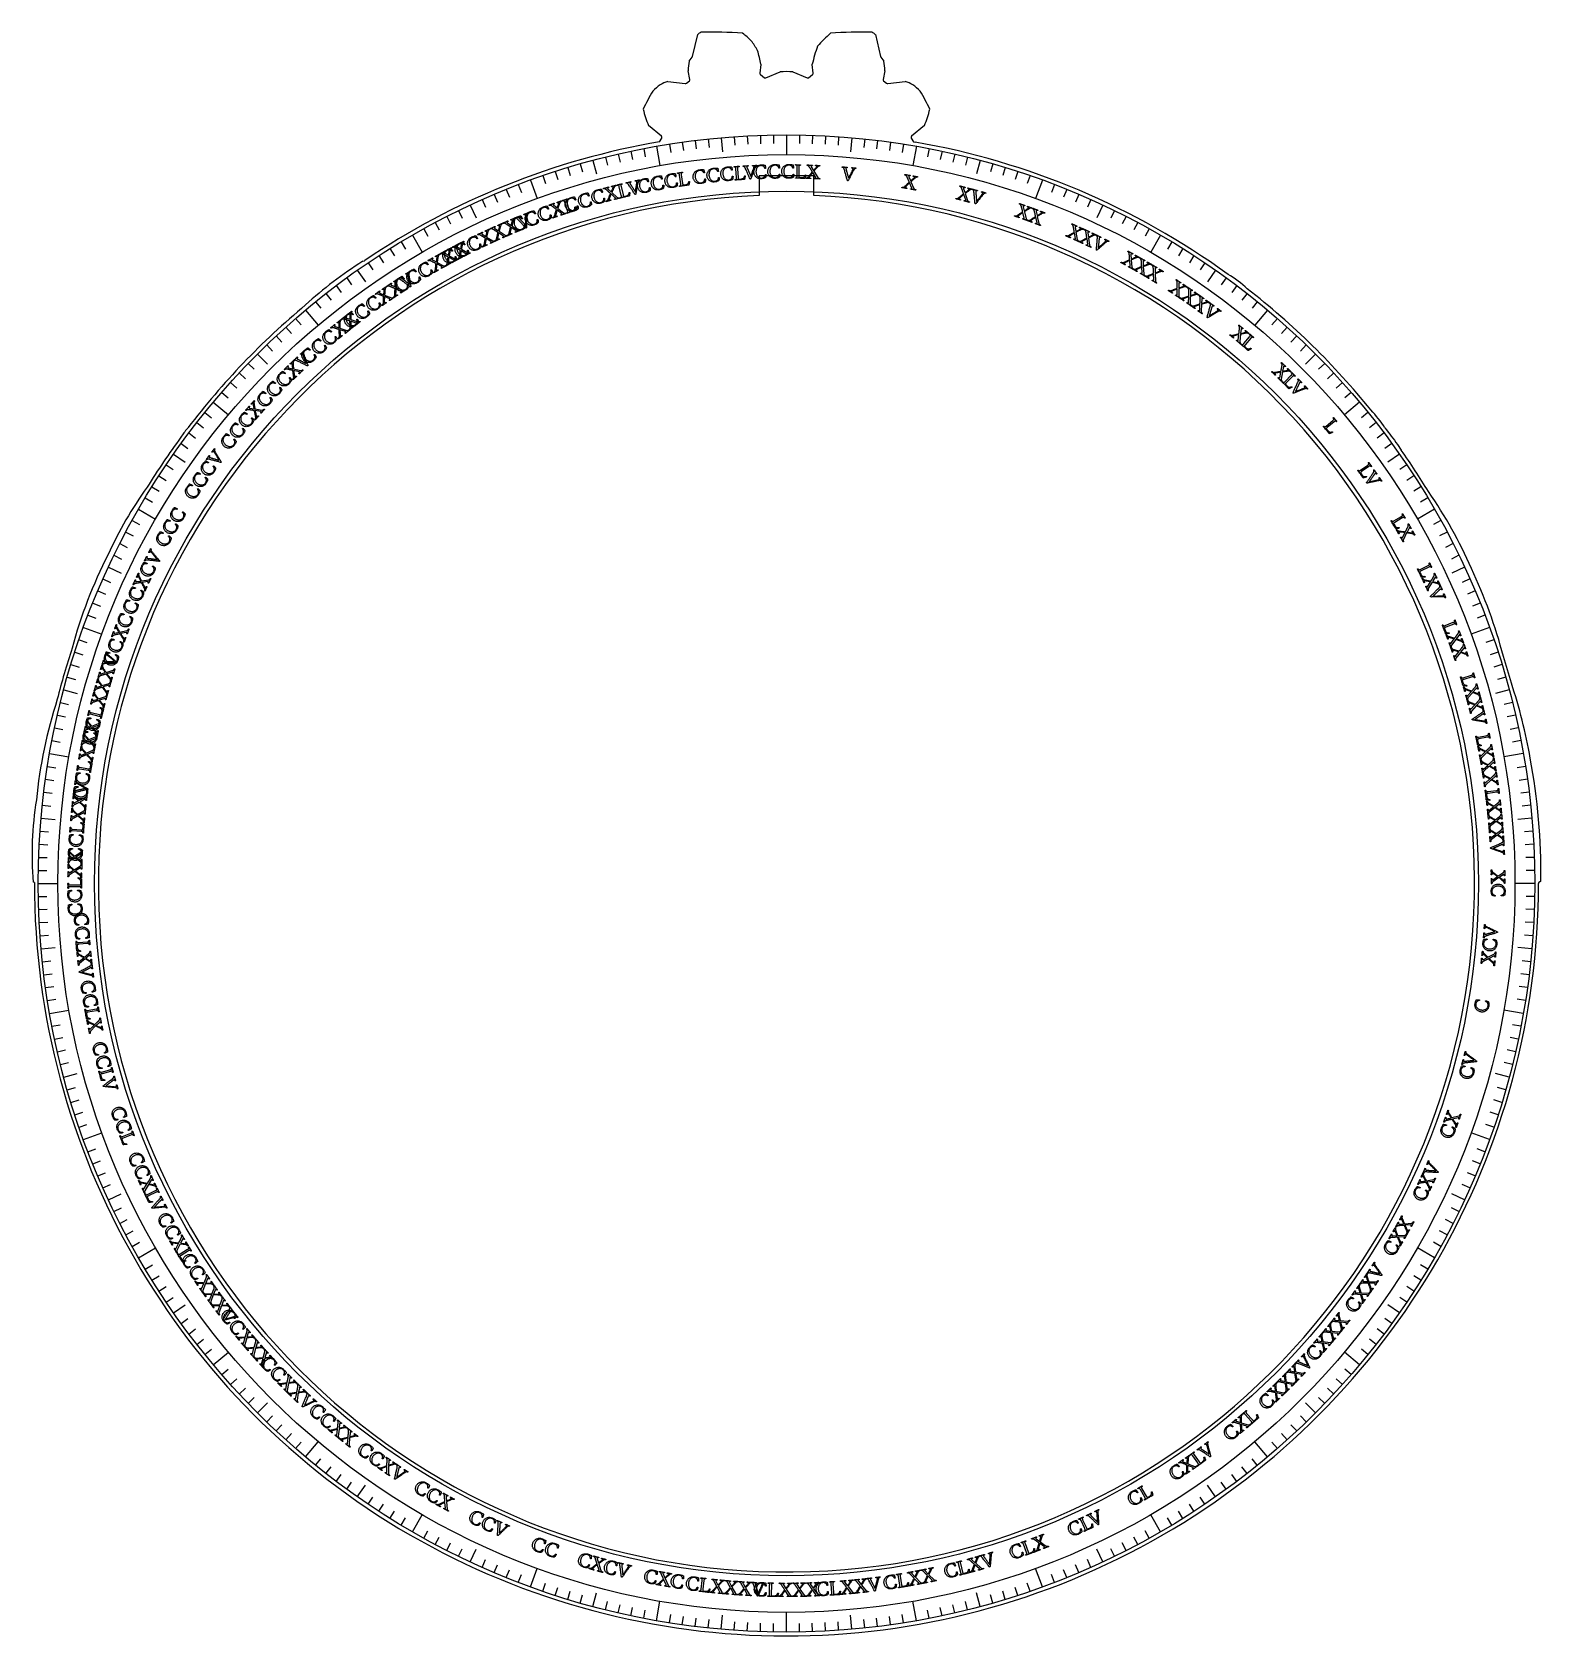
# Model space of a CAD drawing. Header units: millimetres. Extents: x -76 to 76, y -76 to 86.
import ezdxf

# ---------------------------------------------------------------- set-up
doc = ezdxf.new("R2010")
doc.units = ezdxf.units.MM
for name, color, linetype in [('CUT_INNER', 6, 'Continuous'), ('CUT_OUTER', 1, 'Continuous'), ('ENGRAVE', 7, 'Continuous'), ('ENGRAVE_FINE', 8, 'Continuous'), ('TEXT', 5, 'Continuous')]:
    doc.layers.add(name, color=color, linetype=linetype)

msp = doc.modelspace()

# ---------------------------------------------------------------- linework, layer by layer
at = {"layer": 'CUT_INNER'}
for points in [[(2.76, 71.464), (-2.76, 71.464), (-2.76, 69.4849)], [(2.76, 69.4849), (2.76, 71.464)]]:
    msp.add_lwpolyline(points, dxfattribs=at)
for centre, radius, start, end in [((0.0001, -0.0002), 69.5399, 92.274707, 357.539245), ((0.0006, 0.0002), 69.5394, 357.538874, 87.725814)]:
    msp.add_arc(centre, radius, start, end, dxfattribs=at)
at = {"layer": 'CUT_OUTER'}
for points in [[(-9.5042, 83.5247), (-8.9719, 85.7618), (-8.9709, 85.7651)], [(8.98, 85.7651), (8.981, 85.7618), (9.5133, 83.5247)], [(-9.8357, 83.0618), (-9.8335, 83.0651), (-9.5301, 83.4694)], [(-2.5911, 82.7374), (-2.5913, 82.7332), (-2.6897, 81.8467)], [(2.6988, 81.8467), (2.6004, 82.7337), (2.6001, 82.7374)], [(9.5392, 83.4694), (9.8426, 83.0651), (9.8448, 83.0618)], [(-11.9989, 81.0074), (-11.995, 81.0072), (-10.22, 80.7981)], [(-10.1124, 80.8271), (-9.8053, 81.0575)], [(-9.7489, 81.21), (-9.943, 82.0851), (-9.9436, 82.0891)], [(-2.6343, 81.713), (-2.2286, 81.3883)], [(-2.0758, 81.3675), (-0.648, 81.9789), (-0.6444, 81.9802)], [(0.6536, 81.9802), (0.6571, 81.9789), (2.0849, 81.3675)], [(2.2377, 81.3883), (2.6434, 81.713)], [(9.9527, 82.0891), (9.9521, 82.0851), (9.758, 81.21)], [(9.8145, 81.0575), (10.1216, 80.8271)], [(10.2292, 80.7981), (12.0041, 81.0072), (12.008, 81.0074)], [(-12.6366, 75.4668), (-13.9426, 76.5716), (-13.9451, 76.5739)], [(13.9542, 76.5739), (13.9517, 76.5716), (12.6458, 75.4668)], [(-12.8242, 74.9099), (-12.6049, 75.275)], [(12.614, 75.275), (12.8344, 74.9081), (12.9931, 74.8811)], [(-42.8168, 62.8405), (-42.8137, 62.8418), (-42.6537, 62.9018), (-42.6103, 62.9314)], [(-60.5412, 45.9427), (-60.4836, 46.0188)], [(61.7514, 44.3469), (62.1255, 43.7768), (62.1364, 43.7614)], [(-75.9996, 0.1151), (-76.1195, 0.1214), (-76.123, 0.1218)], [(76.24, 0.2304), (76.237, 0.2282), (75.9998, 0.0698), (76, 0)]]:
    msp.add_lwpolyline(points, dxfattribs=at)
for centre, radius, start, end in [((-6.5213, 82.4458), 4.1254, 121.006733, 126.425873), ((-7.5903, 44.7972), 41.198, 85.599585, 91.468983), ((-11.6167, 76.7805), 11.5907, 45.990479, 51.676786), ((16.7476, 72.2669), 18.3483, 132.13332, 137.867856), ((7.681, 41.6024), 44.3899, 88.742006, 94.189031), ((6.7216, 82.7321), 3.7815, 53.327516, 59.239878), ((-14.3155, 77.255), 13.3195, 31.14232, 36.175143), ((21.3715, 78.2186), 19.3075, 160.776396, 166.464892), ((-1.0546, 81.5955), 8.9027, 170.51955, 176.821217), ((-9.6501, 83.5594), 0.15, 323.113994, 346.61528), ((-18.2811, 79.8573), 15.9521, 10.401415, 15.585684), ((9.6592, 83.5594), 0.15, 193.38472, 216.886006), ((0.8267, 81.5692), 9.1408, 3.260927, 9.398305), ((-9.1963, 73.4252), 8.0836, 110.285077, 116.124541), ((-9.8954, 81.1775), 0.15, 306.886006, 12.50039), ((-2.5406, 81.8301), 0.15, 173.669634, 231.330366), ((-2.1348, 81.5054), 0.15, 231.330366, 293.181231), ((0.0046, 69.1956), 12.8011, 87.093932, 92.906068), ((2.144, 81.5054), 0.15, 246.818769, 308.669634), ((2.5497, 81.8301), 0.15, 308.669634, 6.330366), ((9.9045, 81.1775), 0.15, 167.49961, 233.113994), ((9.2968, 73.6381), 7.8522, 63.789385, 69.801083), ((4.1451, 69.5069), 20.557, 149.196711, 154.997046), ((-6.2356, 72.3208), 10.6037, 127.944391, 133.330748), ((-10.2025, 80.947), 0.15, 263.280544, 306.886006), ((10.2116, 80.947), 0.15, 233.113994, 276.719456), ((6.7605, 72.914), 9.8188, 46.480477, 52.301115), ((-5.5325, 68.7753), 22.1319, 25.191476, 30.57781), ((3.5166, 83.2922), 18.7095, 195.807487, 201.044043), ((-1.7841, 82.7181), 16.8952, 338.674544, 344.473916), ((-0.0035, 0.0066), 75.9926, 99.712835, 124.102167), ((-12.7335, 75.3523), 0.15, 329.012548, 49.770584), ((12.7426, 75.3523), 0.15, 130.229416, 210.987452), ((0.0015, 0.0052), 75.9946, 54.04621, 80.156711), ((-21.6708, 29.1178), 39.8042, 122.090088, 132.575867), ((39.0408, 52.0544), 10.9896, 46.768228, 59.48767), ((0.0238, 0.0226), 75.9672, 39.002193, 52.215806), ((-0.0065, 0.0056), 75.9914, 129.752458, 142.734774), ((48.7774, 38.2937), 14.0254, 33.421372, 42.852064), ((-56.4027, 42.1704), 5.5998, 137.650232, 148.795255), ((639.536, 483.7868), 725.9081, 217.0895539, 217.2551688), ((-0.3556, 0.2403), 75.5708, 143.613007, 148.236904), ((0.204, 0.139), 75.7532, 31.376795, 35.159114), ((-31.513, 16.3028), 40.717, 144.371783, 155.458365), ((28.931, 14.4551), 43.8587, 23.299138, 34.951529), ((-26.6949, 11.6763), 47.0733, 152.770696, 165.136462), ((22.9455, 9.8522), 51.2104, 14.805387, 25.380725), ((-0.4092, 0.1199), 75.5736, 161.77829, 165.84201), ((0.3681, 0.1103), 75.6158, 15.438981, 17.571434), ((21.7456, 3.2708), 54.2327, 9.97175, 18.233953), ((-27.8135, 3.7715), 48.2123, 162.081216, 174.438204), ((13.0817, 1.0018), 63.163, 359.300197, 10.638006), ((-41.419, 2.9379), 34.8181, 170.900732, 184.639276), ((0.0001, -0.0001), 75.9999, 179.913117, 0.0001)]:
    msp.add_arc(centre, radius, start, end, dxfattribs=at)
at = {"layer": 'ENGRAVE'}
for points in [[(-6.5901, 75.3247), (-6.4662, 73.9089)], [(0, 75.6124), (0, 73.6227)], [(6.5901, 75.3247), (6.4662, 73.9089)], [(-19.5699, 73.036), (-19.2021, 71.6632)], [(-13.13, 74.4637), (-12.7845, 72.5042)], [(13.13, 74.4637), (12.7845, 72.5042)], [(19.5699, 73.036), (19.2021, 71.6632)], [(-25.861, 71.0524), (-25.1805, 69.1827)], [(25.861, 71.0524), (25.1805, 69.1827)], [(-31.9552, 68.5281), (-31.3546, 67.2401)], [(31.9552, 68.5281), (31.3546, 67.2401)], [(-37.8062, 65.4823), (-36.8114, 63.7591)], [(37.8062, 65.4823), (36.8114, 63.7591)], [(-43.3695, 61.9381), (-42.5543, 60.7739)], [(43.3695, 61.9381), (42.5543, 60.7739)], [(-48.6027, 57.9225), (-47.3238, 56.3983)], [(48.6027, 57.9225), (47.3238, 56.3983)], [(-53.466, 53.466), (-52.4611, 52.4611)], [(53.466, 53.466), (52.4611, 52.4611)], [(-57.9225, 48.6027), (-56.3983, 47.3238)], [(57.9225, 48.6027), (56.3983, 47.3238)], [(-61.9381, 43.3695), (-60.7739, 42.5543)], [(61.9381, 43.3695), (60.7739, 42.5543)], [(-65.4823, 37.8062), (-63.7591, 36.8114)], [(65.4823, 37.8062), (63.7591, 36.8114)], [(-68.5281, 31.9552), (-67.2401, 31.3546)], [(68.5281, 31.9552), (67.2401, 31.3546)], [(-71.0524, 25.861), (-69.1827, 25.1805)], [(71.0524, 25.861), (69.1827, 25.1805)], [(-73.036, 19.5699), (-71.6632, 19.2021)], [(73.036, 19.5699), (71.6632, 19.2021)], [(-74.4637, 13.13), (-72.5042, 12.7845)], [(74.4637, 13.13), (72.5042, 12.7845)], [(-75.3247, 6.5901), (-73.9089, 6.4662)], [(75.3247, 6.5901), (73.9089, 6.4662)], [(-75.6124, 0), (-73.6227, 0)], [(75.6124, 0), (73.6227, 0)], [(-75.3247, -6.5901), (-73.9089, -6.4662)], [(75.3247, -6.5901), (73.9089, -6.4662)], [(-74.4637, -13.13), (-72.5042, -12.7845)], [(74.4637, -13.13), (72.5042, -12.7845)], [(-73.036, -19.5699), (-71.6632, -19.2021)], [(73.036, -19.5699), (71.6632, -19.2021)], [(-71.0524, -25.861), (-69.1827, -25.1805)], [(71.0524, -25.861), (69.1827, -25.1805)], [(-68.5281, -31.9552), (-67.2401, -31.3546)], [(68.5281, -31.9552), (67.2401, -31.3546)], [(-65.4823, -37.8062), (-63.7591, -36.8114)], [(65.4823, -37.8062), (63.7591, -36.8114)], [(-61.9381, -43.3695), (-60.7739, -42.5543)], [(61.9381, -43.3695), (60.7739, -42.5543)], [(-57.9225, -48.6027), (-56.3983, -47.3238)], [(57.9225, -48.6027), (56.3983, -47.3238)], [(-53.466, -53.466), (-52.4611, -52.4611)], [(53.466, -53.466), (52.4611, -52.4611)], [(-48.6027, -57.9225), (-47.3238, -56.3983)], [(48.6027, -57.9225), (47.3238, -56.3983)], [(-43.3695, -61.9381), (-42.5543, -60.7739)], [(43.3695, -61.9381), (42.5543, -60.7739)], [(-37.8062, -65.4823), (-36.8114, -63.7591)], [(37.8062, -65.4823), (36.8114, -63.7591)], [(-31.9552, -68.5281), (-31.3546, -67.2401)], [(31.9552, -68.5281), (31.3546, -67.2401)], [(-25.861, -71.0524), (-25.1805, -69.1827)], [(25.861, -71.0524), (25.1805, -69.1827)], [(-19.5699, -73.036), (-19.2021, -71.6632)], [(-13.13, -74.4637), (-12.7845, -72.5042)], [(13.13, -74.4637), (12.7845, -72.5042)], [(19.5699, -73.036), (19.2021, -71.6632)], [(-6.5901, -75.3247), (-6.4662, -73.9089)], [(0, -75.6124), (0, -73.6227)], [(6.5901, -75.3247), (6.4662, -73.9089)]]:
    msp.add_lwpolyline(points, dxfattribs=at)
for radius in [75.6124, 73.6227, 69.9276]:
    msp.add_circle((0, 0), radius, dxfattribs=at)
at = {"layer": 'ENGRAVE_FINE'}
for points in [[(-11.8284, 74.6815), (-11.695, 73.8393)], [(-10.5232, 74.8765), (-10.4045, 74.0321)], [(-9.2148, 75.0488), (-9.1109, 74.2024)], [(-7.9036, 75.1982), (-7.8145, 74.3501)], [(-5.2745, 75.4282), (-5.215, 74.5776)], [(-3.9572, 75.5088), (-3.9126, 74.6572)], [(-2.6388, 75.5663), (-2.6091, 74.7141)], [(-1.3196, 75.6009), (-1.3047, 74.7483)], [(1.3196, 75.6009), (1.3047, 74.7483)], [(2.6388, 75.5663), (2.6091, 74.7141)], [(3.9572, 75.5088), (3.9126, 74.6572)], [(5.2745, 75.4282), (5.215, 74.5776)], [(7.9036, 75.1982), (7.8145, 74.3501)], [(9.2148, 75.0488), (9.1109, 74.2024)], [(10.5232, 74.8765), (10.4045, 74.0321)], [(11.8284, 74.6815), (11.695, 73.8393)], [(-18.2923, 73.3664), (-18.086, 72.539)], [(-17.0091, 73.6745), (-16.8173, 72.8436)], [(-15.7207, 73.9601), (-15.5434, 73.126)], [(-14.4275, 74.2232), (-14.2648, 73.3861)], [(14.4275, 74.2232), (14.2648, 73.3861)], [(15.7207, 73.9601), (15.5434, 73.126)], [(17.0091, 73.6745), (16.8173, 72.8436)], [(18.2923, 73.3664), (18.086, 72.539)], [(-24.617, 71.4929), (-24.3394, 70.6867)], [(-23.3655, 71.9117), (-23.102, 71.1007)], [(-22.1069, 72.3085), (-21.8576, 71.493)], [(-20.8416, 72.6833), (-20.6066, 71.8636)], [(20.8416, 72.6833), (20.6066, 71.8636)], [(22.1069, 72.3085), (21.8576, 71.493)], [(23.3655, 71.9117), (23.102, 71.1007)], [(24.617, 71.4929), (24.3394, 70.6867)], [(-28.3249, 70.1066), (-28.0055, 69.316)], [(-27.0971, 70.5903), (-26.7915, 69.7942)], [(27.0971, 70.5903), (26.7915, 69.7942)], [(28.3249, 70.1066), (28.0055, 69.316)], [(-30.7543, 69.0754), (-30.4075, 68.2964)], [(-29.5441, 69.6016), (-29.2109, 68.8166)], [(29.5441, 69.6016), (29.2109, 68.8166)], [(30.7543, 69.0754), (30.4075, 68.2964)], [(-35.4979, 66.7618), (-35.0975, 66.0089)], [(-34.3273, 67.3711), (-33.9402, 66.6114)], [(-33.1463, 67.96), (-32.7725, 67.1936)], [(33.1463, 67.96), (32.7725, 67.1936)], [(34.3273, 67.3711), (33.9402, 66.6114)], [(35.4979, 66.7618), (35.0975, 66.0089)], [(-38.9433, 64.8125), (-38.5041, 64.0816)], [(-36.6576, 66.1321), (-36.2442, 65.3863)], [(36.6576, 66.1321), (36.2442, 65.3863)], [(38.9433, 64.8125), (38.5041, 64.0816)], [(-41.1815, 63.4139), (-40.717, 62.6987)], [(-40.0685, 64.123), (-39.6166, 63.3998)], [(40.0685, 64.123), (39.6166, 63.3998)], [(41.1815, 63.4139), (40.717, 62.6987)], [(-42.2819, 62.6855), (-41.8051, 61.9786)], [(42.2819, 62.6855), (41.8051, 61.9786)], [(-45.5047, 60.3867), (-44.9915, 59.7057)], [(-44.4439, 61.1717), (-43.9426, 60.4819)], [(44.4439, 61.1717), (43.9426, 60.4819)], [(45.5047, 60.3867), (44.9915, 59.7057)], [(-47.5844, 58.7619), (-47.0478, 58.0992)], [(-46.5516, 59.5834), (-46.0267, 58.9114)], [(46.5516, 59.5834), (46.0267, 58.9114)], [(47.5844, 58.7619), (47.0478, 58.0992)], [(-49.6062, 57.0654), (-49.0468, 56.4218)], [(49.6062, 57.0654), (49.0468, 56.4218)], [(-51.5675, 55.2994), (-50.986, 54.6758)], [(-50.5946, 56.191), (-50.024, 55.5573)], [(50.5946, 56.191), (50.024, 55.5573)], [(51.5675, 55.2994), (50.986, 54.6758)], [(-52.5248, 54.391), (-51.9324, 53.7776)], [(52.5248, 54.391), (51.9324, 53.7776)], [(-54.391, 52.5248), (-53.7776, 51.9324)], [(54.391, 52.5248), (53.7776, 51.9324)], [(-56.191, 50.5946), (-55.5573, 50.024)], [(-55.2994, 51.5675), (-54.6758, 50.986)], [(55.2994, 51.5675), (54.6758, 50.986)], [(56.191, 50.5946), (55.5573, 50.024)], [(-57.0654, 49.6062), (-56.4218, 49.0468)], [(57.0654, 49.6062), (56.4218, 49.0468)], [(-58.7619, 47.5844), (-58.0992, 47.0478)], [(58.7619, 47.5844), (58.0992, 47.0478)], [(-60.3867, 45.5047), (-59.7057, 44.9915)], [(-59.5834, 46.5516), (-58.9114, 46.0267)], [(59.5834, 46.5516), (58.9114, 46.0267)], [(60.3867, 45.5047), (59.7057, 44.9915)], [(-61.1717, 44.4439), (-60.4819, 43.9426)], [(61.1717, 44.4439), (60.4819, 43.9426)], [(-62.6855, 42.2819), (-61.9786, 41.8051)], [(62.6855, 42.2819), (61.9786, 41.8051)], [(-63.4139, 41.1815), (-62.6987, 40.717)], [(63.4139, 41.1815), (62.6987, 40.717)], [(-64.8125, 38.9433), (-64.0816, 38.5041)], [(-64.123, 40.0685), (-63.3998, 39.6166)], [(64.123, 40.0685), (63.3998, 39.6166)], [(64.8125, 38.9433), (64.0816, 38.5041)], [(-66.1321, 36.6576), (-65.3863, 36.2442)], [(66.1321, 36.6576), (65.3863, 36.2442)], [(-67.3711, 34.3273), (-66.6114, 33.9402)], [(-66.7618, 35.4979), (-66.0089, 35.0975)], [(66.7618, 35.4979), (66.0089, 35.0975)], [(67.3711, 34.3273), (66.6114, 33.9402)], [(-67.96, 33.1463), (-67.1936, 32.7725)], [(67.96, 33.1463), (67.1936, 32.7725)], [(-69.6016, 29.5441), (-68.8166, 29.2109)], [(-69.0754, 30.7543), (-68.2964, 30.4075)], [(69.0754, 30.7543), (68.2964, 30.4075)], [(69.6016, 29.5441), (68.8166, 29.2109)], [(-70.1066, 28.3249), (-69.316, 28.0055)], [(70.1066, 28.3249), (69.316, 28.0055)], [(-70.5903, 27.0971), (-69.7942, 26.7915)], [(70.5903, 27.0971), (69.7942, 26.7915)], [(-71.4929, 24.617), (-70.6867, 24.3394)], [(71.4929, 24.617), (70.6867, 24.3394)], [(-71.9117, 23.3655), (-71.1007, 23.102)], [(71.9117, 23.3655), (71.1007, 23.102)], [(-72.3085, 22.1069), (-71.493, 21.8576)], [(72.3085, 22.1069), (71.493, 21.8576)], [(-72.6833, 20.8416), (-71.8636, 20.6066)], [(72.6833, 20.8416), (71.8636, 20.6066)], [(-73.3664, 18.2923), (-72.539, 18.086)], [(73.3664, 18.2923), (72.539, 18.086)], [(-73.6745, 17.0091), (-72.8436, 16.8173)], [(73.6745, 17.0091), (72.8436, 16.8173)], [(-73.9601, 15.7207), (-73.126, 15.5434)], [(73.9601, 15.7207), (73.126, 15.5434)], [(-74.2232, 14.4275), (-73.3861, 14.2648)], [(74.2232, 14.4275), (73.3861, 14.2648)], [(-74.6815, 11.8284), (-73.8393, 11.695)], [(74.6815, 11.8284), (73.8393, 11.695)], [(-74.8765, 10.5232), (-74.0321, 10.4045)], [(74.8765, 10.5232), (74.0321, 10.4045)], [(-75.0488, 9.2148), (-74.2024, 9.1109)], [(75.0488, 9.2148), (74.2024, 9.1109)], [(-75.1982, 7.9036), (-74.3501, 7.8145)], [(75.1982, 7.9036), (74.3501, 7.8145)], [(-75.4282, 5.2745), (-74.5776, 5.215)], [(75.4282, 5.2745), (74.5776, 5.215)], [(-75.5088, 3.9572), (-74.6572, 3.9126)], [(75.5088, 3.9572), (74.6572, 3.9126)], [(-75.5663, 2.6388), (-74.7141, 2.6091)], [(75.5663, 2.6388), (74.7141, 2.6091)], [(-75.6009, 1.3196), (-74.7483, 1.3047)], [(75.6009, 1.3196), (74.7483, 1.3047)], [(-75.6009, -1.3196), (-74.7483, -1.3047)], [(75.6009, -1.3196), (74.7483, -1.3047)], [(-75.5663, -2.6388), (-74.7141, -2.6091)], [(75.5663, -2.6388), (74.7141, -2.6091)], [(-75.5088, -3.9572), (-74.6572, -3.9126)], [(75.5088, -3.9572), (74.6572, -3.9126)], [(-75.4282, -5.2745), (-74.5776, -5.215)], [(75.4282, -5.2745), (74.5776, -5.215)], [(-75.1982, -7.9036), (-74.3501, -7.8145)], [(75.1982, -7.9036), (74.3501, -7.8145)], [(-75.0488, -9.2148), (-74.2024, -9.1109)], [(75.0488, -9.2148), (74.2024, -9.1109)], [(-74.8765, -10.5232), (-74.0321, -10.4045)], [(74.8765, -10.5232), (74.0321, -10.4045)], [(-74.6815, -11.8284), (-73.8393, -11.695)], [(74.6815, -11.8284), (73.8393, -11.695)], [(-74.2232, -14.4275), (-73.3861, -14.2648)], [(74.2232, -14.4275), (73.3861, -14.2648)], [(-73.9601, -15.7207), (-73.126, -15.5434)], [(73.9601, -15.7207), (73.126, -15.5434)], [(-73.6745, -17.0091), (-72.8436, -16.8173)], [(73.6745, -17.0091), (72.8436, -16.8173)], [(-73.3664, -18.2923), (-72.539, -18.086)], [(73.3664, -18.2923), (72.539, -18.086)], [(-72.6833, -20.8416), (-71.8636, -20.6066)], [(72.6833, -20.8416), (71.8636, -20.6066)], [(-72.3085, -22.1069), (-71.493, -21.8576)], [(72.3085, -22.1069), (71.493, -21.8576)], [(-71.9117, -23.3655), (-71.1007, -23.102)], [(71.9117, -23.3655), (71.1007, -23.102)], [(-71.4929, -24.617), (-70.6867, -24.3394)], [(71.4929, -24.617), (70.6867, -24.3394)], [(-70.5903, -27.0971), (-69.7942, -26.7915)], [(70.5903, -27.0971), (69.7942, -26.7915)], [(-70.1066, -28.3249), (-69.316, -28.0055)], [(70.1066, -28.3249), (69.316, -28.0055)], [(-69.6016, -29.5441), (-68.8166, -29.2109)], [(-69.0754, -30.7543), (-68.2964, -30.4075)], [(69.0754, -30.7543), (68.2964, -30.4075)], [(69.6016, -29.5441), (68.8166, -29.2109)], [(-67.96, -33.1463), (-67.1936, -32.7725)], [(-67.3711, -34.3273), (-66.6114, -33.9402)], [(67.3711, -34.3273), (66.6114, -33.9402)], [(67.96, -33.1463), (67.1936, -32.7725)], [(-66.7618, -35.4979), (-66.0089, -35.0975)], [(66.7618, -35.4979), (66.0089, -35.0975)], [(-66.1321, -36.6576), (-65.3863, -36.2442)], [(66.1321, -36.6576), (65.3863, -36.2442)], [(-64.8125, -38.9433), (-64.0816, -38.5041)], [(64.8125, -38.9433), (64.0816, -38.5041)], [(-64.123, -40.0685), (-63.3998, -39.6166)], [(64.123, -40.0685), (63.3998, -39.6166)], [(-63.4139, -41.1815), (-62.6987, -40.717)], [(-62.6855, -42.2819), (-61.9786, -41.8051)], [(62.6855, -42.2819), (61.9786, -41.8051)], [(63.4139, -41.1815), (62.6987, -40.717)], [(-61.1717, -44.4439), (-60.4819, -43.9426)], [(-60.3867, -45.5047), (-59.7057, -44.9915)], [(60.3867, -45.5047), (59.7057, -44.9915)], [(61.1717, -44.4439), (60.4819, -43.9426)], [(-59.5834, -46.5516), (-58.9114, -46.0267)], [(59.5834, -46.5516), (58.9114, -46.0267)], [(-58.7619, -47.5844), (-58.0992, -47.0478)], [(58.7619, -47.5844), (58.0992, -47.0478)], [(-57.0654, -49.6062), (-56.4218, -49.0468)], [(-56.191, -50.5946), (-55.5573, -50.024)], [(56.191, -50.5946), (55.5573, -50.024)], [(57.0654, -49.6062), (56.4218, -49.0468)], [(-55.2994, -51.5675), (-54.6758, -50.986)], [(55.2994, -51.5675), (54.6758, -50.986)], [(-54.391, -52.5248), (-53.7776, -51.9324)], [(54.391, -52.5248), (53.7776, -51.9324)], [(-52.5248, -54.391), (-51.9324, -53.7776)], [(-51.5675, -55.2994), (-50.986, -54.6758)], [(51.5675, -55.2994), (50.986, -54.6758)], [(52.5248, -54.391), (51.9324, -53.7776)], [(-50.5946, -56.191), (-50.024, -55.5573)], [(-49.6062, -57.0654), (-49.0468, -56.4218)], [(49.6062, -57.0654), (49.0468, -56.4218)], [(50.5946, -56.191), (50.024, -55.5573)], [(-47.5844, -58.7619), (-47.0478, -58.0992)], [(47.5844, -58.7619), (47.0478, -58.0992)], [(-46.5516, -59.5834), (-46.0267, -58.9114)], [(-45.5047, -60.3867), (-44.9915, -59.7057)], [(45.5047, -60.3867), (44.9915, -59.7057)], [(46.5516, -59.5834), (46.0267, -58.9114)], [(-44.4439, -61.1717), (-43.9426, -60.4819)], [(44.4439, -61.1717), (43.9426, -60.4819)], [(-42.2819, -62.6855), (-41.8051, -61.9786)], [(-41.1815, -63.4139), (-40.717, -62.6987)], [(41.1815, -63.4139), (40.717, -62.6987)], [(42.2819, -62.6855), (41.8051, -61.9786)], [(-40.0685, -64.123), (-39.6166, -63.3998)], [(-38.9433, -64.8125), (-38.5041, -64.0816)], [(38.9433, -64.8125), (38.5041, -64.0816)], [(40.0685, -64.123), (39.6166, -63.3998)], [(-36.6576, -66.1321), (-36.2442, -65.3863)], [(-35.4979, -66.7618), (-35.0975, -66.0089)], [(35.4979, -66.7618), (35.0975, -66.0089)], [(36.6576, -66.1321), (36.2442, -65.3863)], [(-34.3273, -67.3711), (-33.9402, -66.6114)], [(-33.1463, -67.96), (-32.7725, -67.1936)], [(33.1463, -67.96), (32.7725, -67.1936)], [(34.3273, -67.3711), (33.9402, -66.6114)], [(-30.7543, -69.0754), (-30.4075, -68.2964)], [(-29.5441, -69.6016), (-29.2109, -68.8166)], [(-28.3249, -70.1066), (-28.0055, -69.316)], [(28.3249, -70.1066), (28.0055, -69.316)], [(29.5441, -69.6016), (29.2109, -68.8166)], [(30.7543, -69.0754), (30.4075, -68.2964)], [(-27.0971, -70.5903), (-26.7915, -69.7942)], [(-24.617, -71.4929), (-24.3394, -70.6867)], [(-23.3655, -71.9117), (-23.102, -71.1007)], [(23.3655, -71.9117), (23.102, -71.1007)], [(24.617, -71.4929), (24.3394, -70.6867)], [(27.0971, -70.5903), (26.7915, -69.7942)], [(-22.1069, -72.3085), (-21.8576, -71.493)], [(-20.8416, -72.6833), (-20.6066, -71.8636)], [(-18.2923, -73.3664), (-18.086, -72.539)], [(-17.0091, -73.6745), (-16.8173, -72.8436)], [(17.0091, -73.6745), (16.8173, -72.8436)], [(18.2923, -73.3664), (18.086, -72.539)], [(20.8416, -72.6833), (20.6066, -71.8636)], [(22.1069, -72.3085), (21.8576, -71.493)], [(-15.7207, -73.9601), (-15.5434, -73.126)], [(-14.4275, -74.2232), (-14.2648, -73.3861)], [(-11.8284, -74.6815), (-11.695, -73.8393)], [(-10.5232, -74.8765), (-10.4045, -74.0321)], [(-9.2148, -75.0488), (-9.1109, -74.2024)], [(-7.9036, -75.1982), (-7.8145, -74.3501)], [(7.9036, -75.1982), (7.8145, -74.3501)], [(9.2148, -75.0488), (9.1109, -74.2024)], [(10.5232, -74.8765), (10.4045, -74.0321)], [(11.8284, -74.6815), (11.695, -73.8393)], [(14.4275, -74.2232), (14.2648, -73.3861)], [(15.7207, -73.9601), (15.5434, -73.126)], [(-5.2745, -75.4282), (-5.215, -74.5776)], [(-3.9572, -75.5088), (-3.9126, -74.6572)], [(-2.6388, -75.5663), (-2.6091, -74.7141)], [(-1.3196, -75.6009), (-1.3047, -74.7483)], [(1.3196, -75.6009), (1.3047, -74.7483)], [(2.6388, -75.5663), (2.6091, -74.7141)], [(3.9572, -75.5088), (3.9126, -74.6572)], [(5.2745, -75.4282), (5.215, -74.5776)]]:
    msp.add_lwpolyline(points, dxfattribs=at)
at = {"layer": 'TEXT'}
for points in [[(-13.092, 71.4316), (-13.0404, 71.4405), (-12.9875, 71.4485), (-12.9332, 71.4556), (-12.8774, 71.4619), (-12.8206, 71.4667), (-12.7631, 71.4695), (-12.7047, 71.4702), (-12.6456, 71.4688), (-12.6447, 71.4662), (-12.6419, 71.4584), (-12.6372, 71.4454), (-12.6306, 71.4272), (-12.6229, 71.4055), (-12.6147, 71.382), (-12.6061, 71.3567), (-12.597, 71.3295), (-12.5878, 71.3021), (-12.5791, 71.276), (-12.5707, 71.2512), (-12.5626, 71.2277), (-12.5557, 71.2071), (-12.5505, 71.1912), (-12.5471, 71.18), (-12.5455, 71.1735), (-12.5447, 71.1693), (-12.5461, 71.1647), (-12.5496, 71.1598), (-12.5552, 71.1545), (-12.562, 71.1495), (-12.5694, 71.1455), (-12.5771, 71.1425), (-12.5854, 71.1405), (-12.5926, 71.1397), (-12.5994, 71.1397), (-12.6058, 71.1406), (-12.6118, 71.1423), (-12.617, 71.1549), (-12.6241, 71.1704), (-12.6333, 71.1887), (-12.6445, 71.2099), (-12.6583, 71.2326), (-12.6754, 71.2552), (-12.6958, 71.2777), (-12.7195, 71.3002), (-12.7469, 71.3213), (-12.7786, 71.3396), (-12.8147, 71.355), (-12.855, 71.3677), (-12.9002, 71.3761), (-12.951, 71.3787), (-13.0073, 71.3755), (-13.0692, 71.3666), (-13.1244, 71.3532), (-13.1758, 71.3338), (-13.2234, 71.3084), (-13.2671, 71.2771), (-13.3068, 71.2409), (-13.3423, 71.2009), (-13.3736, 71.157), (-13.4008, 71.1093), (-13.4236, 71.0589), (-13.442, 71.0069), (-13.456, 70.9533), (-13.4656, 70.8981), (-13.4707, 70.8424), (-13.4715, 70.7874), (-13.4679, 70.7331), (-13.4599, 70.6795), (-13.4466, 70.6207), (-13.4293, 70.5631), (-13.4081, 70.5068), (-13.383, 70.4518), (-13.354, 70.3993), (-13.3215, 70.3502), (-13.2853, 70.3046), (-13.2455, 70.2626), (-13.2023, 70.2251), (-13.1558, 70.193), (-13.1061, 70.1663), (-13.0532, 70.1451), (-12.9971, 70.1304), (-12.938, 70.1235), (-12.876, 70.1241), (-12.8109, 70.1325), (-12.7662, 70.1425), (-12.7256, 70.1556), (-12.6892, 70.1716), (-12.657, 70.1907), (-12.6283, 70.2116), (-12.6025, 70.2334), (-12.5798, 70.256), (-12.5599, 70.2794), (-12.5368, 70.3124), (-12.518, 70.3462), (-12.5037, 70.3809), (-12.4939, 70.4163), (-12.4871, 70.451), (-12.482, 70.4832), (-12.4786, 70.5129), (-12.477, 70.5402), (-12.4597, 70.5438), (-12.4426, 70.5441), (-12.4258, 70.5412), (-12.4092, 70.5349), (-12.408, 70.5257), (-12.4071, 70.5126), (-12.4065, 70.4957), (-12.4062, 70.475), (-12.4061, 70.4519), (-12.4062, 70.4278), (-12.4066, 70.4027), (-12.4071, 70.3766), (-12.4081, 70.3508), (-12.4096, 70.3263), (-12.4115, 70.3032), (-12.414, 70.2815), (-12.417, 70.2624), (-12.4203, 70.247), (-12.424, 70.2352), (-12.4281, 70.2272), (-12.4674, 70.198), (-12.51, 70.1711), (-12.5559, 70.1466), (-12.6053, 70.1244), (-12.6587, 70.1044), (-12.7171, 70.0864), (-12.7804, 70.0704), (-12.8486, 70.0564), (-12.9225, 70.0463), (-12.9945, 70.0433), (-13.0646, 70.0475), (-13.1329, 70.0589), (-13.1986, 70.0767), (-13.2609, 70.1002), (-13.32, 70.1294), (-13.3758, 70.1643), (-13.4277, 70.2043), (-13.4751, 70.2487), (-13.518, 70.2974), (-13.5563, 70.3505), (-13.5895, 70.4073), (-13.617, 70.4673), (-13.6388, 70.5304), (-13.6548, 70.5967), (-13.6653, 70.6682), (-13.6689, 70.7387), (-13.6657, 70.8083), (-13.6556, 70.8769), (-13.639, 70.9437), (-13.6166, 71.008), (-13.5884, 71.0697), (-13.5542, 71.1289), (-13.5144, 71.1846), (-13.4692, 71.2357), (-13.4185, 71.2822), (-13.3624, 71.3242), (-13.3014, 71.3607), (-13.2359, 71.3907), (-13.1661, 71.4144), (-13.092, 71.4316)], [(-11.6949, 71.6736), (-11.6432, 71.6814), (-11.5901, 71.6884), (-11.5356, 71.6945), (-11.4798, 71.6997), (-11.4229, 71.7034), (-11.3653, 71.705), (-11.3069, 71.7046), (-11.2479, 71.702), (-11.247, 71.6994), (-11.2443, 71.6916), (-11.2399, 71.6785), (-11.2337, 71.6602), (-11.2264, 71.6383), (-11.2187, 71.6146), (-11.2105, 71.5892), (-11.202, 71.5619), (-11.1934, 71.5343), (-11.1851, 71.508), (-11.1772, 71.483), (-11.1696, 71.4594), (-11.1631, 71.4387), (-11.1582, 71.4227), (-11.155, 71.4114), (-11.1535, 71.4049), (-11.1529, 71.4007), (-11.1543, 71.3961), (-11.1579, 71.3913), (-11.1636, 71.3861), (-11.1706, 71.3812), (-11.178, 71.3774), (-11.1858, 71.3745), (-11.1941, 71.3727), (-11.2013, 71.372), (-11.2081, 71.3721), (-11.2145, 71.3731), (-11.2205, 71.375), (-11.2254, 71.3877), (-11.2322, 71.4033), (-11.241, 71.4218), (-11.2518, 71.4432), (-11.2652, 71.4661), (-11.2819, 71.4891), (-11.3018, 71.512), (-11.325, 71.535), (-11.352, 71.5566), (-11.3834, 71.5755), (-11.4191, 71.5916), (-11.4592, 71.6051), (-11.5043, 71.6143), (-11.555, 71.6179), (-11.6114, 71.6159), (-11.6734, 71.6082), (-11.7289, 71.5958), (-11.7807, 71.5774), (-11.8287, 71.553), (-11.873, 71.5225), (-11.9134, 71.4871), (-11.9497, 71.4478), (-11.9818, 71.4046), (-12.0099, 71.3574), (-12.0337, 71.3075), (-12.0532, 71.2558), (-12.0682, 71.2025), (-12.0788, 71.1475), (-12.085, 71.0919), (-12.0869, 71.0369), (-12.0843, 70.9826), (-12.0774, 70.9288), (-12.0653, 70.8697), (-12.0491, 70.8118), (-12.029, 70.7552), (-12.005, 70.6997), (-11.9771, 70.6466), (-11.9455, 70.5969), (-11.9102, 70.5506), (-11.8712, 70.5078), (-11.8288, 70.4694), (-11.7829, 70.4364), (-11.7337, 70.4088), (-11.6812, 70.3866), (-11.6254, 70.3708), (-11.5665, 70.3627), (-11.5045, 70.3622), (-11.4392, 70.3692), (-11.3943, 70.3784), (-11.3535, 70.3907), (-11.3168, 70.406), (-11.2842, 70.4244), (-11.2551, 70.4448), (-11.2289, 70.4661), (-11.2057, 70.4882), (-11.1854, 70.5112), (-11.1616, 70.5437), (-11.1423, 70.5772), (-11.1273, 70.6116), (-11.1167, 70.6468), (-11.1093, 70.6814), (-11.1036, 70.7135), (-11.0996, 70.7431), (-11.0974, 70.7704), (-11.0801, 70.7736), (-11.063, 70.7736), (-11.0462, 70.7703), (-11.0297, 70.7637), (-11.0287, 70.7545), (-11.0281, 70.7414), (-11.0278, 70.7245), (-11.0279, 70.7038), (-11.0282, 70.6807), (-11.0288, 70.6566), (-11.0297, 70.6315), (-11.0308, 70.6055), (-11.0322, 70.5796), (-11.0342, 70.5552), (-11.0366, 70.5321), (-11.0395, 70.5105), (-11.0428, 70.4914), (-11.0465, 70.4761), (-11.0504, 70.4644), (-11.0546, 70.4565), (-11.0945, 70.428), (-11.1376, 70.402), (-11.184, 70.3784), (-11.2338, 70.3571), (-11.2876, 70.3381), (-11.3463, 70.3213), (-11.4099, 70.3066), (-11.4784, 70.2939), (-11.5525, 70.2852), (-11.6245, 70.2837), (-11.6945, 70.2892), (-11.7626, 70.3019), (-11.8279, 70.321), (-11.8898, 70.3457), (-11.9483, 70.3761), (-12.0034, 70.4121), (-12.0545, 70.4531), (-12.101, 70.4984), (-12.1429, 70.5479), (-12.1802, 70.6018), (-12.2124, 70.6592), (-12.2387, 70.7197), (-12.2592, 70.7833), (-12.2739, 70.8498), (-12.283, 70.9215), (-12.2853, 70.9921), (-12.2807, 71.0616), (-12.2692, 71.13), (-12.2514, 71.1965), (-12.2277, 71.2603), (-12.1983, 71.3215), (-12.163, 71.38), (-12.1221, 71.4349), (-12.0759, 71.4851), (-12.0243, 71.5306), (-11.9673, 71.5715), (-11.9056, 71.6067), (-11.8396, 71.6355), (-11.7694, 71.6578), (-11.6949, 71.6736)], [(-10.4986, 70.7027), (-10.4982, 70.7003), (-10.4978, 70.6974), (-10.4973, 70.694), (-10.4967, 70.69), (-10.4952, 70.6799), (-10.4935, 70.6682), (-10.4915, 70.6552), (-10.4894, 70.6406), (-10.487, 70.6257), (-10.4845, 70.6115), (-10.4818, 70.598), (-10.479, 70.5852), (-10.476, 70.5741), (-10.4729, 70.5657), (-10.4696, 70.56), (-10.4663, 70.557), (-10.4542, 70.552), (-10.4412, 70.5487), (-10.4273, 70.5469), (-10.4123, 70.5468), (-10.3948, 70.5479), (-10.373, 70.5501), (-10.3469, 70.5534), (-10.3166, 70.5576), (-10.2014, 70.5743), (-10.1715, 70.5795), (-10.1404, 70.5866), (-10.1081, 70.5956), (-10.0746, 70.6065), (-10.0424, 70.6191), (-10.014, 70.6331), (-9.9894, 70.6486), (-9.9686, 70.6656), (-9.9521, 70.6832), (-9.9367, 70.7033), (-9.9223, 70.726), (-9.9089, 70.7512), (-9.8968, 70.7797), (-9.8862, 70.8124), (-9.877, 70.849), (-9.8694, 70.8898), (-9.8667, 70.8958), (-9.8612, 70.9006), (-9.8529, 70.9042), (-9.8417, 70.9065), (-9.8242, 70.9082), (-9.8097, 70.9077), (-9.7981, 70.9053), (-9.7894, 70.9009), (-9.7986, 70.856), (-9.8082, 70.8098), (-9.8182, 70.7621), (-9.8287, 70.7131), (-9.8382, 70.6652), (-9.8451, 70.6212), (-9.8494, 70.581), (-9.8512, 70.5447), (-9.9338, 70.5334), (-10.0162, 70.5225), (-10.0984, 70.5121), (-10.1803, 70.5022), (-10.2648, 70.4919), (-10.3544, 70.4801), (-10.4491, 70.4669), (-10.549, 70.4523), (-10.5836, 70.4469), (-10.6163, 70.4414), (-10.6471, 70.4357), (-10.676, 70.4299), (-10.7043, 70.4242), (-10.7332, 70.4188), (-10.7626, 70.4137), (-10.7926, 70.4089), (-10.7969, 70.4134), (-10.8004, 70.4196), (-10.8028, 70.4275), (-10.8044, 70.4372), (-10.805, 70.4471), (-10.8048, 70.4555), (-10.8036, 70.4624), (-10.8016, 70.4678), (-10.794, 70.4691), (-10.7839, 70.4713), (-10.7713, 70.4742), (-10.7561, 70.478), (-10.7398, 70.4824), (-10.7241, 70.4874), (-10.7088, 70.493), (-10.694, 70.4992), (-10.6813, 70.5056), (-10.6721, 70.5117), (-10.6665, 70.5175), (-10.6645, 70.5231), (-10.6628, 70.5371), (-10.6623, 70.5529), (-10.663, 70.5704), (-10.6649, 70.5896), (-10.6675, 70.6101), (-10.6704, 70.6313), (-10.6735, 70.6532), (-10.6769, 70.676), (-10.8093, 71.5524), (-10.8128, 71.5751), (-10.8163, 71.5973), (-10.8199, 71.6187), (-10.8235, 71.6394), (-10.8275, 71.6588), (-10.832, 71.676), (-10.8372, 71.6912), (-10.8431, 71.7042), (-10.8468, 71.7097), (-10.8541, 71.7138), (-10.8648, 71.7166), (-10.8789, 71.7181), (-10.895, 71.7187), (-10.9114, 71.7188), (-10.9282, 71.7185), (-10.9453, 71.7177), (-10.9612, 71.7167), (-10.9744, 71.7157), (-10.9848, 71.7147), (-10.9926, 71.7137), (-10.9962, 71.7182), (-10.9994, 71.7245), (-11.0022, 71.7324), (-11.0045, 71.7419), (-11.006, 71.7517), (-11.0059, 71.76), (-11.0045, 71.767), (-11.0016, 71.7725), (-10.9696, 71.7763), (-10.9379, 71.7798), (-10.9064, 71.7832), (-10.8751, 71.7864), (-10.8442, 71.7897), (-10.8135, 71.7933), (-10.7832, 71.7972), (-10.7532, 71.8015), (-10.7226, 71.8063), (-10.6924, 71.8114), (-10.6626, 71.8169), (-10.6333, 71.8226), (-10.6039, 71.8285), (-10.5738, 71.8344), (-10.543, 71.8402), (-10.5115, 71.8459), (-10.5071, 71.8415), (-10.5037, 71.8352), (-10.5012, 71.8273), (-10.4997, 71.8176), (-10.4992, 71.8077), (-10.4995, 71.7993), (-10.5008, 71.7924), (-10.5029, 71.787), (-10.5106, 71.7857), (-10.5209, 71.7836), (-10.5338, 71.7807), (-10.5493, 71.777), (-10.5658, 71.7728), (-10.5817, 71.7682), (-10.597, 71.7633), (-10.6118, 71.7581), (-10.6246, 71.7526), (-10.634, 71.7468), (-10.6402, 71.7406), (-10.643, 71.7341), (-10.6442, 71.7224), (-10.6445, 71.7092), (-10.6439, 71.6945), (-10.6424, 71.6784), (-10.6403, 71.6611), (-10.6379, 71.643), (-10.6354, 71.6242), (-10.6325, 71.6046), (-10.632, 71.6015), (-10.6316, 71.5983), (-10.6311, 71.5952), (-10.6306, 71.592), (-10.6302, 71.5889), (-10.6297, 71.5857), (-10.6292, 71.5826), (-10.6288, 71.5794)], [(-8.8121, 72.0848), (-8.7601, 72.0906), (-8.7067, 72.0955), (-8.6521, 72.0994), (-8.5961, 72.1023), (-8.5391, 72.1037), (-8.4814, 72.103), (-8.4232, 72.1002), (-8.3642, 72.0953), (-8.3635, 72.0927), (-8.3611, 72.0847), (-8.3572, 72.0715), (-8.3517, 72.0529), (-8.3453, 72.0308), (-8.3385, 72.0068), (-8.3314, 71.981), (-8.324, 71.9534), (-8.3165, 71.9255), (-8.3093, 71.899), (-8.3024, 71.8737), (-8.2958, 71.8497), (-8.2901, 71.8288), (-8.2858, 71.8126), (-8.2831, 71.8012), (-8.2819, 71.7946), (-8.2814, 71.7904), (-8.283, 71.7859), (-8.2868, 71.7812), (-8.2927, 71.7762), (-8.2998, 71.7717), (-8.3074, 71.7681), (-8.3153, 71.7656), (-8.3237, 71.7641), (-8.3309, 71.7637), (-8.3377, 71.7641), (-8.344, 71.7653), (-8.3499, 71.7675), (-8.3543, 71.7803), (-8.3606, 71.7962), (-8.3686, 71.815), (-8.3785, 71.8369), (-8.391, 71.8603), (-8.4067, 71.8839), (-8.4257, 71.9076), (-8.448, 71.9315), (-8.4741, 71.9542), (-8.5047, 71.9743), (-8.5398, 71.9919), (-8.5793, 72.0069), (-8.6239, 72.018), (-8.6745, 72.0236), (-8.7309, 72.0238), (-8.7931, 72.0186), (-8.8491, 72.0085), (-8.9016, 71.9921), (-8.9506, 71.9697), (-8.9961, 71.941), (-9.0378, 71.9073), (-9.0756, 71.8694), (-9.1095, 71.8275), (-9.1395, 71.7815), (-9.1653, 71.7326), (-9.1868, 71.6818), (-9.2039, 71.6291), (-9.2167, 71.5745), (-9.2252, 71.5192), (-9.2292, 71.4644), (-9.2289, 71.41), (-9.2241, 71.356), (-9.2143, 71.2965), (-9.2005, 71.238), (-9.1827, 71.1805), (-9.1609, 71.1241), (-9.1351, 71.0699), (-9.1056, 71.019), (-9.0722, 70.9714), (-9.035, 70.9271), (-8.9941, 70.887), (-8.9496, 70.8522), (-8.9016, 70.8226), (-8.85, 70.7983), (-8.7949, 70.7803), (-8.7363, 70.7698), (-8.6743, 70.7668), (-8.6089, 70.7713), (-8.5636, 70.7786), (-8.5223, 70.7892), (-8.485, 70.8031), (-8.4517, 70.8202), (-8.4218, 70.8394), (-8.3949, 70.8596), (-8.3708, 70.8808), (-8.3496, 70.9029), (-8.3245, 70.9345), (-8.3038, 70.9671), (-8.2874, 71.0009), (-8.2755, 71.0357), (-8.2667, 71.0699), (-8.2597, 71.1018), (-8.2545, 71.1312), (-8.2513, 71.1584), (-8.2338, 71.1609), (-8.2167, 71.1602), (-8.2001, 71.1563), (-8.1839, 71.149), (-8.1833, 71.1397), (-8.1832, 71.1267), (-8.1835, 71.1098), (-8.1844, 71.0891), (-8.1857, 71.066), (-8.1873, 71.0419), (-8.1891, 71.0169), (-8.1913, 70.9909), (-8.1938, 70.9652), (-8.1967, 70.9408), (-8.2001, 70.9179), (-8.2038, 70.8964), (-8.2079, 70.8775), (-8.2121, 70.8623), (-8.2165, 70.8508), (-8.2211, 70.843), (-8.262, 70.8162), (-8.3062, 70.7919), (-8.3535, 70.7702), (-8.4041, 70.7509), (-8.4586, 70.7341), (-8.518, 70.7196), (-8.5821, 70.7075), (-8.651, 70.6976), (-8.7254, 70.6919), (-8.7974, 70.6932), (-8.8672, 70.7015), (-8.9346, 70.717), (-8.9992, 70.7386), (-9.06, 70.7658), (-9.1173, 70.7985), (-9.1709, 70.8367), (-9.2203, 70.8798), (-9.2649, 70.9269), (-9.3048, 70.978), (-9.34, 71.0333), (-9.3697, 71.092), (-9.3936, 71.1535), (-9.4116, 71.2178), (-9.4236, 71.2849), (-9.4298, 71.3569), (-9.4293, 71.4276), (-9.4219, 71.4968), (-9.4077, 71.5647), (-9.3872, 71.6304), (-9.361, 71.6932), (-9.3291, 71.7532), (-9.2915, 71.8102), (-9.2485, 71.8634), (-9.2002, 71.9117), (-9.1469, 71.9552), (-9.0884, 71.9937), (-9.0253, 72.0265), (-8.9582, 72.0526), (-8.8871, 72.072), (-8.8121, 72.0848)], [(-7.403, 72.2431), (-7.3509, 72.2479), (-7.2975, 72.2517), (-7.2428, 72.2545), (-7.1867, 72.2564), (-7.1297, 72.2567), (-7.0721, 72.2549), (-7.0139, 72.251), (-6.9551, 72.2449), (-6.9544, 72.2422), (-6.9522, 72.2342), (-6.9485, 72.2209), (-6.9434, 72.2022), (-6.9374, 72.18), (-6.9311, 72.1559), (-6.9245, 72.13), (-6.9176, 72.1022), (-6.9107, 72.0742), (-6.904, 72.0475), (-6.8976, 72.0221), (-6.8914, 71.998), (-6.8861, 71.9769), (-6.8822, 71.9607), (-6.8797, 71.9492), (-6.8786, 71.9426), (-6.8782, 71.9384), (-6.8799, 71.9339), (-6.8838, 71.9293), (-6.8898, 71.9245), (-6.897, 71.92), (-6.9047, 71.9166), (-6.9126, 71.9143), (-6.921, 71.9129), (-6.9282, 71.9126), (-6.935, 71.9132), (-6.9413, 71.9146), (-6.9472, 71.9168), (-6.9514, 71.9297), (-6.9573, 71.9457), (-6.965, 71.9647), (-6.9744, 71.9868), (-6.9864, 72.0104), (-7.0017, 72.0343), (-7.0202, 72.0584), (-7.042, 72.0827), (-7.0677, 72.1059), (-7.0979, 72.1266), (-7.1326, 72.1449), (-7.1718, 72.1607), (-7.2163, 72.1726), (-7.2667, 72.1792), (-7.3231, 72.1805), (-7.3854, 72.1765), (-7.4416, 72.1675), (-7.4943, 72.1522), (-7.5438, 72.1307), (-7.5898, 72.103), (-7.6322, 72.07), (-7.6708, 72.0329), (-7.7055, 71.9917), (-7.7363, 71.9463), (-7.7631, 71.8978), (-7.7855, 71.8474), (-7.8037, 71.7951), (-7.8176, 71.7408), (-7.8271, 71.6857), (-7.8322, 71.631), (-7.8329, 71.5766), (-7.8292, 71.5225), (-7.8206, 71.4628), (-7.808, 71.404), (-7.7913, 71.3462), (-7.7706, 71.2894), (-7.7459, 71.2347), (-7.7173, 71.1832), (-7.6848, 71.135), (-7.6485, 71.0899), (-7.6084, 71.0491), (-7.5646, 71.0134), (-7.5172, 70.9829), (-7.466, 70.9576), (-7.4113, 70.9385), (-7.353, 70.9269), (-7.2911, 70.9227), (-7.2255, 70.9259), (-7.1801, 70.9323), (-7.1387, 70.9421), (-7.1011, 70.9552), (-7.0675, 70.9717), (-7.0372, 70.9903), (-7.0098, 71.01), (-6.9853, 71.0307), (-6.9637, 71.0524), (-6.938, 71.0835), (-6.9167, 71.1157), (-6.8997, 71.1492), (-6.8871, 71.1837), (-6.8775, 71.2178), (-6.8699, 71.2495), (-6.8642, 71.2788), (-6.8604, 71.3059), (-6.8429, 71.3081), (-6.8258, 71.3071), (-6.8093, 71.3028), (-6.7932, 71.2953), (-6.7928, 71.286), (-6.793, 71.2729), (-6.7937, 71.256), (-6.795, 71.2353), (-6.7967, 71.2122), (-6.7987, 71.1882), (-6.8011, 71.1633), (-6.8037, 71.1373), (-6.8067, 71.1116), (-6.8101, 71.0873), (-6.8139, 71.0645), (-6.8181, 71.043), (-6.8226, 71.0242), (-6.8271, 71.0091), (-6.8317, 70.9977), (-6.8364, 70.99), (-6.8779, 70.964), (-6.9225, 70.9406), (-6.9703, 70.9198), (-7.0212, 70.9015), (-7.076, 70.8858), (-7.1356, 70.8725), (-7.2, 70.8616), (-7.2691, 70.853), (-7.3436, 70.8488), (-7.4156, 70.8515), (-7.4851, 70.8612), (-7.5523, 70.8779), (-7.6164, 70.9008), (-7.6767, 70.9292), (-7.7333, 70.963), (-7.7862, 71.0023), (-7.8347, 71.0463), (-7.8784, 71.0942), (-7.9173, 71.1462), (-7.9514, 71.2021), (-7.98, 71.2614), (-8.0027, 71.3234), (-8.0194, 71.388), (-8.0301, 71.4553), (-8.0349, 71.5274), (-8.033, 71.598), (-8.0242, 71.6671), (-8.0087, 71.7347), (-7.9869, 71.8), (-7.9595, 71.8623), (-7.9265, 71.9217), (-7.8878, 71.978), (-7.8437, 72.0303), (-7.7945, 72.0776), (-7.7403, 72.12), (-7.6811, 72.1574), (-7.6173, 72.189), (-7.5497, 72.2138), (-7.4783, 72.2318), (-7.403, 72.2431)], [(-5.9912, 72.3739), (-5.939, 72.3776), (-5.8855, 72.3804), (-5.8307, 72.3822), (-5.7747, 72.3829), (-5.7177, 72.3821), (-5.6601, 72.3792), (-5.602, 72.3741), (-5.5433, 72.3669), (-5.5426, 72.3642), (-5.5406, 72.3562), (-5.5372, 72.3428), (-5.5325, 72.324), (-5.5269, 72.3017), (-5.5211, 72.2775), (-5.515, 72.2514), (-5.5086, 72.2235), (-5.5022, 72.1954), (-5.4961, 72.1685), (-5.4902, 72.143), (-5.4845, 72.1188), (-5.4796, 72.0976), (-5.476, 72.0813), (-5.4737, 72.0698), (-5.4727, 72.0632), (-5.4724, 72.059), (-5.4742, 72.0546), (-5.4782, 72.05), (-5.4843, 72.0453), (-5.4916, 72.041), (-5.4993, 72.0377), (-5.5073, 72.0355), (-5.5157, 72.0343), (-5.5229, 72.0342), (-5.5297, 72.0349), (-5.536, 72.0364), (-5.5418, 72.0387), (-5.5457, 72.0518), (-5.5513, 72.0678), (-5.5586, 72.087), (-5.5677, 72.1092), (-5.5792, 72.1331), (-5.594, 72.1573), (-5.6121, 72.1817), (-5.6334, 72.2064), (-5.6586, 72.2301), (-5.6884, 72.2514), (-5.7227, 72.2704), (-5.7616, 72.287), (-5.8058, 72.2997), (-5.8561, 72.3074), (-5.9125, 72.3098), (-5.9749, 72.307), (-6.0312, 72.299), (-6.0843, 72.2848), (-6.1341, 72.2642), (-6.1807, 72.2374), (-6.2237, 72.2053), (-6.263, 72.169), (-6.2985, 72.1284), (-6.3302, 72.0836), (-6.3579, 72.0357), (-6.3814, 71.9858), (-6.4005, 71.9338), (-6.4155, 71.8798), (-6.4261, 71.8249), (-6.4323, 71.7702), (-6.434, 71.7158), (-6.4314, 71.6617), (-6.4239, 71.6018), (-6.4124, 71.5429), (-6.3969, 71.4848), (-6.3773, 71.4276), (-6.3537, 71.3724), (-6.3261, 71.3203), (-6.2946, 71.2715), (-6.2591, 71.2257), (-6.2198, 71.1841), (-6.1767, 71.1476), (-6.1299, 71.1161), (-6.0793, 71.0898), (-6.0249, 71.0697), (-5.9668, 71.0569), (-5.905, 71.0515), (-5.8394, 71.0534), (-5.7939, 71.059), (-5.7523, 71.068), (-5.7145, 71.0804), (-5.6805, 71.0961), (-5.6499, 71.1142), (-5.6221, 71.1333), (-5.5973, 71.1535), (-5.5752, 71.1748), (-5.5489, 71.2054), (-5.5269, 71.2372), (-5.5093, 71.2703), (-5.496, 71.3046), (-5.4858, 71.3385), (-5.4776, 71.37), (-5.4713, 71.3993), (-5.467, 71.4262), (-5.4494, 71.4281), (-5.4324, 71.4268), (-5.4159, 71.4221), (-5.4, 71.4143), (-5.3998, 71.405), (-5.4002, 71.3919), (-5.4012, 71.375), (-5.4029, 71.3544), (-5.4051, 71.3314), (-5.4076, 71.3074), (-5.4104, 71.2825), (-5.4136, 71.2566), (-5.4171, 71.2309), (-5.421, 71.2067), (-5.4252, 71.184), (-5.4298, 71.1626), (-5.4346, 71.1439), (-5.4394, 71.1288), (-5.4443, 71.1175), (-5.4491, 71.11), (-5.4911, 71.0848), (-5.5362, 71.0622), (-5.5843, 71.0423), (-5.6356, 71.0251), (-5.6908, 71.0104), (-5.7506, 70.9983), (-5.8152, 70.9886), (-5.8844, 70.9814), (-5.9589, 70.9786), (-6.0309, 70.9827), (-6.1003, 70.9938), (-6.1671, 71.0118), (-6.2307, 71.036), (-6.2905, 71.0656), (-6.3464, 71.1005), (-6.3985, 71.1408), (-6.4462, 71.1857), (-6.4889, 71.2345), (-6.5268, 71.2872), (-6.5597, 71.3438), (-6.5872, 71.4036), (-6.6087, 71.466), (-6.6241, 71.531), (-6.6335, 71.5985), (-6.6369, 71.6707), (-6.6336, 71.7412), (-6.6235, 71.8101), (-6.6067, 71.8774), (-6.5836, 71.9423), (-6.555, 72.004), (-6.5208, 72.0627), (-6.481, 72.1182), (-6.4359, 72.1697), (-6.3858, 72.2161), (-6.3308, 72.2574), (-6.2708, 72.2936), (-6.2065, 72.3239), (-6.1384, 72.3474), (-6.0667, 72.364), (-5.9912, 72.3739)], [(-4.8754, 71.3114), (-4.8752, 71.309), (-4.875, 71.3061), (-4.8748, 71.3027), (-4.8745, 71.2987), (-4.8738, 71.2884), (-4.873, 71.2767), (-4.8721, 71.2635), (-4.8711, 71.2489), (-4.8699, 71.2338), (-4.8686, 71.2195), (-4.867, 71.2058), (-4.8651, 71.1928), (-4.863, 71.1815), (-4.8606, 71.1729), (-4.8578, 71.1669), (-4.8547, 71.1637), (-4.8431, 71.1578), (-4.8304, 71.1534), (-4.8166, 71.1505), (-4.8017, 71.1492), (-4.7841, 71.149), (-4.7622, 71.1494), (-4.736, 71.1506), (-4.7054, 71.1524), (-4.5893, 71.16), (-4.5591, 71.1628), (-4.5275, 71.1674), (-4.4946, 71.1738), (-4.4603, 71.182), (-4.4272, 71.192), (-4.3978, 71.2038), (-4.372, 71.2173), (-4.35, 71.2325), (-4.3322, 71.2488), (-4.3152, 71.2676), (-4.2991, 71.2891), (-4.2837, 71.3132), (-4.2694, 71.3407), (-4.2562, 71.3723), (-4.2442, 71.4082), (-4.2333, 71.4482), (-4.2302, 71.454), (-4.2244, 71.4583), (-4.2158, 71.4612), (-4.2044, 71.4627), (-4.1869, 71.4629), (-4.1724, 71.4614), (-4.161, 71.4581), (-4.1528, 71.4529), (-4.1654, 71.409), (-4.1787, 71.3636), (-4.1924, 71.3169), (-4.2068, 71.2688), (-4.22, 71.2218), (-4.2303, 71.1785), (-4.2378, 71.1388), (-4.2425, 71.1027), (-4.3257, 71.098), (-4.4087, 71.0937), (-4.4915, 71.0898), (-4.574, 71.0864), (-4.659, 71.0828), (-4.7492, 71.0781), (-4.8447, 71.0725), (-4.9454, 71.0658), (-4.9804, 71.0632), (-5.0134, 71.0603), (-5.0446, 71.0571), (-5.0738, 71.0536), (-5.1025, 71.0501), (-5.1316, 71.047), (-5.1614, 71.0443), (-5.1917, 71.0419), (-5.1957, 71.0466), (-5.1986, 71.0531), (-5.2004, 71.0612), (-5.2012, 71.071), (-5.2011, 71.0809), (-5.2002, 71.0892), (-5.1985, 71.096), (-5.196, 71.1012), (-5.1884, 71.102), (-5.1781, 71.1033), (-5.1653, 71.1053), (-5.1498, 71.1078), (-5.1333, 71.1109), (-5.1172, 71.1147), (-5.1015, 71.119), (-5.0863, 71.1241), (-5.0731, 71.1294), (-5.0635, 71.1348), (-5.0574, 71.1401), (-5.0549, 71.1455), (-5.0522, 71.1594), (-5.0504, 71.1751), (-5.0497, 71.1926), (-5.0501, 71.2119), (-5.0511, 71.2325), (-5.0523, 71.2538), (-5.0537, 71.276), (-5.0552, 71.2989), (-5.1179, 72.183), (-5.1196, 72.206), (-5.1214, 72.2283), (-5.1233, 72.25), (-5.1252, 72.2709), (-5.1276, 72.2905), (-5.1308, 72.3081), (-5.1348, 72.3236), (-5.1396, 72.337), (-5.1429, 72.3428), (-5.1498, 72.3475), (-5.1602, 72.3512), (-5.1742, 72.3537), (-5.1902, 72.3556), (-5.2066, 72.357), (-5.2233, 72.358), (-5.2404, 72.3586), (-5.2563, 72.3588), (-5.2696, 72.3589), (-5.2801, 72.3587), (-5.2879, 72.3583), (-5.2911, 72.3631), (-5.2938, 72.3696), (-5.296, 72.3777), (-5.2976, 72.3874), (-5.2982, 72.3973), (-5.2975, 72.4056), (-5.2955, 72.4124), (-5.2922, 72.4177), (-5.26, 72.4189), (-5.2281, 72.4199), (-5.1965, 72.4208), (-5.165, 72.4215), (-5.1339, 72.4223), (-5.1031, 72.4235), (-5.0726, 72.4251), (-5.0423, 72.427), (-5.0114, 72.4293), (-4.9809, 72.432), (-4.9508, 72.4351), (-4.9211, 72.4385), (-4.8913, 72.4421), (-4.8609, 72.4455), (-4.8297, 72.4489), (-4.7979, 72.4521), (-4.7938, 72.4473), (-4.7909, 72.4408), (-4.7891, 72.4327), (-4.7884, 72.4229), (-4.7886, 72.413), (-4.7896, 72.4047), (-4.7914, 72.3979), (-4.7939, 72.3927), (-4.8017, 72.392), (-4.8121, 72.3907), (-4.8252, 72.3888), (-4.841, 72.3864), (-4.8578, 72.3835), (-4.874, 72.3802), (-4.8897, 72.3765), (-4.9048, 72.3725), (-4.9179, 72.368), (-4.9278, 72.363), (-4.9345, 72.3573), (-4.9378, 72.3511), (-4.9399, 72.3395), (-4.9413, 72.3264), (-4.9418, 72.3117), (-4.9416, 72.2954), (-4.9408, 72.278), (-4.9399, 72.2599), (-4.9388, 72.2409), (-4.9376, 72.2211), (-4.9373, 72.218), (-4.9371, 72.2148), (-4.9369, 72.2116), (-4.9367, 72.2084), (-4.9365, 72.2052), (-4.9363, 72.2021), (-4.936, 72.1989), (-4.9358, 72.1957)], [(-4.1372, 72.4843), (-4.1031, 72.4865), (-4.0695, 72.4889), (-4.0365, 72.4918), (-4.004, 72.495), (-3.972, 72.4983), (-3.9402, 72.5014), (-3.9086, 72.5044), (-3.8774, 72.5072), (-3.8753, 72.5021), (-3.8737, 72.4949), (-3.8728, 72.4857), (-3.8724, 72.4745), (-3.8727, 72.4636), (-3.8738, 72.4555), (-3.8757, 72.4501), (-3.8785, 72.4475), (-3.8842, 72.4469), (-3.8927, 72.4454), (-3.9039, 72.4432), (-3.918, 72.4401), (-3.9332, 72.4361), (-3.9479, 72.431), (-3.9622, 72.4249), (-3.976, 72.4178), (-3.9878, 72.4092), (-3.996, 72.3988), (-4.0006, 72.3867), (-4.0016, 72.3727), (-3.998, 72.3514), (-3.989, 72.3213), (-3.9748, 72.2824), (-3.9552, 72.2348), (-3.9445, 72.21), (-3.9322, 72.1815), (-3.9181, 72.1492), (-3.9024, 72.1131), (-3.8855, 72.0742), (-3.8678, 72.0333), (-3.8494, 71.9904), (-3.8302, 71.9456), (-3.8106, 71.8999), (-3.7909, 71.8541), (-3.771, 71.8083), (-3.7511, 71.7625), (-3.7315, 71.7176), (-3.7129, 71.6746), (-3.6952, 71.6333), (-3.6783, 71.5939), (-3.6627, 71.5571), (-3.6487, 71.5238), (-3.6361, 71.4941), (-3.6251, 71.4678), (-3.616, 71.4461), (-3.6091, 71.4301), (-3.6045, 71.4196), (-3.6022, 71.4147), (-3.5993, 71.4221), (-3.5942, 71.4356), (-3.5871, 71.4552), (-3.5779, 71.4808), (-3.567, 71.5115), (-3.5548, 71.5461), (-3.5414, 71.5846), (-3.5266, 71.627), (-3.5108, 71.6726), (-3.4942, 71.7204), (-3.4767, 71.7705), (-3.4583, 71.823), (-3.4395, 71.8767), (-3.4205, 71.9309), (-3.4013, 71.9855), (-3.382, 72.0404), (-3.3629, 72.0948), (-3.3444, 72.1475), (-3.3264, 72.1986), (-3.309, 72.2481), (-3.3026, 72.2667), (-3.2968, 72.2859), (-3.2915, 72.3056), (-3.2868, 72.3257), (-3.283, 72.3453), (-3.2804, 72.3632), (-3.2791, 72.3795), (-3.2791, 72.3942), (-3.2817, 72.41), (-3.2877, 72.4236), (-3.2973, 72.4348), (-3.3105, 72.4438), (-3.3256, 72.4509), (-3.3412, 72.4567), (-3.3573, 72.4612), (-3.3739, 72.4643), (-3.3894, 72.4663), (-3.4023, 72.4677), (-3.4127, 72.4684), (-3.4204, 72.4685), (-3.4243, 72.4717), (-3.4273, 72.4775), (-3.4293, 72.4858), (-3.4304, 72.4967), (-3.4304, 72.508), (-3.4292, 72.5173), (-3.4268, 72.5246), (-3.4233, 72.53), (-3.3946, 72.5303), (-3.3667, 72.5303), (-3.3396, 72.5302), (-3.3133, 72.5298), (-3.287, 72.5296), (-3.2599, 72.5299), (-3.2321, 72.5305), (-3.2034, 72.5316), (-3.1799, 72.5327), (-3.159, 72.5338), (-3.1407, 72.5349), (-3.1249, 72.5361), (-3.1105, 72.5373), (-3.0962, 72.5386), (-3.082, 72.5401), (-3.068, 72.5417), (-3.0532, 72.5434), (-3.0369, 72.5451), (-3.0189, 72.5469), (-2.9993, 72.5488), (-2.9973, 72.5436), (-2.9961, 72.5362), (-2.9955, 72.5266), (-2.9957, 72.5149), (-2.9965, 72.5037), (-2.9976, 72.4957), (-2.9992, 72.4909), (-3.0011, 72.4892), (-3.0096, 72.4882), (-3.0223, 72.4856), (-3.039, 72.4816), (-3.0598, 72.4761), (-3.0815, 72.4685), (-3.1008, 72.4584), (-3.1177, 72.4457), (-3.1322, 72.4304), (-3.142, 72.4167), (-3.1531, 72.3974), (-3.1654, 72.3726), (-3.1789, 72.3422), (-3.1926, 72.3095), (-3.2054, 72.2775), (-3.2172, 72.2462), (-3.2281, 72.2156), (-3.2533, 72.1446), (-3.2773, 72.0767), (-3.3003, 72.0117), (-3.3221, 71.9496), (-3.3433, 71.8896), (-3.3641, 71.8306), (-3.3848, 71.7727), (-3.4052, 71.7159), (-3.4256, 71.6591), (-3.4463, 71.6012), (-3.4673, 71.5422), (-3.4887, 71.4821), (-3.5109, 71.4198), (-3.5344, 71.3543), (-3.5594, 71.2854), (-3.5857, 71.2134), (-3.5934, 71.1944), (-3.6017, 71.1785), (-3.6105, 71.1658), (-3.6199, 71.1563), (-3.6296, 71.1493), (-3.6396, 71.1441), (-3.6498, 71.1408), (-3.6603, 71.1393), (-3.6634, 71.14), (-3.6663, 71.1425), (-3.669, 71.1467), (-3.6715, 71.1526), (-3.674, 71.1589), (-3.6764, 71.1643), (-3.6787, 71.1688), (-3.681, 71.1723), (-3.72, 71.2613), (-3.7578, 71.3474), (-3.7942, 71.4304), (-3.8294, 71.5104), (-3.8641, 71.5892), (-3.8992, 71.6687), (-3.9346, 71.7488), (-3.9705, 71.8295), (-4.0076, 71.9126), (-4.0471, 71.9998), (-4.0889, 72.0911), (-4.1331, 72.1865), (-4.1465, 72.2158), (-4.1597, 72.2435), (-4.1727, 72.2696), (-4.1855, 72.2942), (-4.1985, 72.3174), (-4.2121, 72.3395), (-4.2263, 72.3605), (-4.2412, 72.3804), (-4.2481, 72.3881), (-4.2571, 72.3949), (-4.2682, 72.4007), (-4.2814, 72.4057), (-4.2956, 72.4098), (-4.3096, 72.4131), (-4.3235, 72.4156), (-4.3371, 72.4173), (-4.3498, 72.4184), (-4.3607, 72.419), (-4.3698, 72.4193), (-4.3771, 72.4191), (-4.3782, 72.4209), (-4.3792, 72.4262), (-4.3801, 72.4351), (-4.381, 72.4476), (-4.3816, 72.4603), (-4.3818, 72.4697), (-4.3815, 72.4757), (-4.3807, 72.4785), (-4.3456, 72.4795), (-4.3136, 72.4802), (-4.2847, 72.4805), (-4.2589, 72.4805), (-4.2331, 72.4806), (-4.2042, 72.4813), (-4.1722, 72.4825), (-4.1372, 72.4843)], [(-2.609, 72.5745), (-2.5567, 72.5759), (-2.5031, 72.5761), (-2.4483, 72.5754), (-2.3923, 72.5735), (-2.3354, 72.57), (-2.278, 72.5644), (-2.2202, 72.5566), (-2.1619, 72.5467), (-2.1614, 72.544), (-2.1597, 72.5359), (-2.1569, 72.5223), (-2.1531, 72.5034), (-2.1486, 72.4808), (-2.1439, 72.4563), (-2.139, 72.43), (-2.1339, 72.4019), (-2.1289, 72.3734), (-2.124, 72.3463), (-2.1193, 72.3206), (-2.1147, 72.2961), (-2.1108, 72.2748), (-2.108, 72.2583), (-2.1062, 72.2467), (-2.1056, 72.24), (-2.1054, 72.2358), (-2.1075, 72.2315), (-2.1116, 72.2271), (-2.1179, 72.2227), (-2.1255, 72.2187), (-2.1333, 72.2158), (-2.1414, 72.214), (-2.1498, 72.2132), (-2.1571, 72.2134), (-2.1638, 72.2144), (-2.17, 72.2162), (-2.1757, 72.2188), (-2.179, 72.232), (-2.1839, 72.2483), (-2.1903, 72.2678), (-2.1983, 72.2904), (-2.2087, 72.3148), (-2.2223, 72.3397), (-2.2392, 72.3649), (-2.2594, 72.3906), (-2.2835, 72.4154), (-2.3122, 72.4381), (-2.3456, 72.4587), (-2.3837, 72.477), (-2.4273, 72.4919), (-2.4771, 72.5018), (-2.5333, 72.5068), (-2.5958, 72.507), (-2.6524, 72.5016), (-2.7061, 72.4899), (-2.7568, 72.4717), (-2.8046, 72.4471), (-2.8491, 72.417), (-2.89, 72.3825), (-2.9274, 72.3437), (-2.9612, 72.3004), (-2.9911, 72.2539), (-3.0168, 72.2051), (-3.0384, 72.154), (-3.0559, 72.1008), (-3.069, 72.0464), (-3.0777, 71.9921), (-3.082, 71.9379), (-3.0819, 71.8837), (-3.0773, 71.8235), (-3.0685, 71.7641), (-3.0557, 71.7053), (-3.0388, 71.6473), (-3.0178, 71.5911), (-2.9927, 71.5378), (-2.9635, 71.4875), (-2.9302, 71.4401), (-2.8929, 71.3967), (-2.8515, 71.3582), (-2.8062, 71.3247), (-2.7569, 71.296), (-2.7035, 71.2734), (-2.6461, 71.2579), (-2.5846, 71.2496), (-2.519, 71.2484), (-2.4733, 71.2519), (-2.4312, 71.2589), (-2.3929, 71.2695), (-2.3582, 71.2837), (-2.3268, 71.3003), (-2.2982, 71.3181), (-2.2724, 71.3371), (-2.2494, 71.3574), (-2.2217, 71.3867), (-2.1983, 71.4175), (-2.1791, 71.4497), (-2.1642, 71.4834), (-2.1525, 71.5167), (-2.1428, 71.5478), (-2.1351, 71.5768), (-2.1295, 71.6035), (-2.1119, 71.6046), (-2.095, 71.6024), (-2.0787, 71.597), (-2.0632, 71.5884), (-2.0634, 71.5791), (-2.0644, 71.5661), (-2.0662, 71.5493), (-2.0689, 71.5287), (-2.0722, 71.5058), (-2.0758, 71.482), (-2.0798, 71.4572), (-2.0841, 71.4315), (-2.0888, 71.4061), (-2.0938, 71.3821), (-2.0991, 71.3595), (-2.1047, 71.3384), (-2.1104, 71.3199), (-2.1159, 71.3051), (-2.1213, 71.2941), (-2.1265, 71.2867), (-2.1696, 71.2635), (-2.2156, 71.2431), (-2.2647, 71.2255), (-2.3167, 71.2106), (-2.3725, 71.1986), (-2.4328, 71.1892), (-2.4978, 71.1826), (-2.5673, 71.1787), (-2.6418, 71.1793), (-2.7135, 71.1868), (-2.7823, 71.2011), (-2.8482, 71.2222), (-2.9106, 71.2493), (-2.969, 71.2816), (-3.0232, 71.3191), (-3.0733, 71.3618), (-3.1189, 71.4089), (-3.1593, 71.4596), (-3.1947, 71.514), (-3.225, 71.5721), (-3.2496, 71.6332), (-3.2681, 71.6965), (-3.2805, 71.7621), (-3.2868, 71.83), (-3.2868, 71.9022), (-3.2802, 71.9725), (-3.2669, 72.0409), (-3.2469, 72.1073), (-3.2209, 72.171), (-3.1894, 72.2314), (-3.1525, 72.2884), (-3.1102, 72.342), (-3.0627, 72.3913), (-3.0106, 72.4353), (-2.9537, 72.474), (-2.8921, 72.5074), (-2.8264, 72.5347), (-2.7573, 72.555), (-2.6848, 72.5683), (-2.609, 72.5745)], [(-1.1916, 72.6116), (-1.1393, 72.612), (-1.0857, 72.6112), (-1.0309, 72.6093), (-0.9749, 72.6064), (-0.9181, 72.6018), (-0.8609, 72.5951), (-0.8032, 72.5862), (-0.7451, 72.5751), (-0.7446, 72.5724), (-0.7431, 72.5642), (-0.7406, 72.5506), (-0.7372, 72.5316), (-0.7331, 72.5089), (-0.7289, 72.4844), (-0.7245, 72.458), (-0.72, 72.4297), (-0.7155, 72.4012), (-0.7111, 72.374), (-0.7069, 72.3482), (-0.7029, 72.3236), (-0.6994, 72.3022), (-0.6969, 72.2857), (-0.6953, 72.2741), (-0.6948, 72.2674), (-0.6948, 72.2631), (-0.6969, 72.2588), (-0.7011, 72.2545), (-0.7075, 72.2502), (-0.7151, 72.2464), (-0.723, 72.2437), (-0.7311, 72.242), (-0.7396, 72.2414), (-0.7468, 72.2417), (-0.7535, 72.2429), (-0.7597, 72.2448), (-0.7654, 72.2475), (-0.7684, 72.2608), (-0.7729, 72.2772), (-0.779, 72.2968), (-0.7865, 72.3196), (-0.7964, 72.3442), (-0.8096, 72.3693), (-0.826, 72.3949), (-0.8456, 72.4209), (-0.8693, 72.4462), (-0.8976, 72.4695), (-0.9306, 72.4906), (-0.9683, 72.5097), (-1.0115, 72.5254), (-1.0612, 72.5363), (-1.1173, 72.5425), (-1.1797, 72.5438), (-1.2364, 72.5396), (-1.2903, 72.5289), (-1.3414, 72.5117), (-1.3897, 72.488), (-1.4347, 72.4588), (-1.4763, 72.4252), (-1.5144, 72.387), (-1.5491, 72.3445), (-1.5799, 72.2985), (-1.6066, 72.2502), (-1.6291, 72.1996), (-1.6476, 72.1467), (-1.6618, 72.0926), (-1.6716, 72.0385), (-1.677, 71.9844), (-1.6779, 71.9302), (-1.6744, 71.8699), (-1.6669, 71.8103), (-1.6552, 71.7513), (-1.6394, 71.6929), (-1.6195, 71.6363), (-1.5954, 71.5826), (-1.5672, 71.5317), (-1.5349, 71.4837), (-1.4984, 71.4396), (-1.4578, 71.4003), (-1.4132, 71.3658), (-1.3644, 71.3362), (-1.3115, 71.3126), (-1.2544, 71.296), (-1.1931, 71.2865), (-1.1275, 71.284), (-1.0817, 71.2866), (-1.0396, 71.2928), (-1.001, 71.3027), (-0.9661, 71.3162), (-0.9343, 71.3321), (-0.9054, 71.3494), (-0.8792, 71.3679), (-0.8558, 71.3877), (-0.8276, 71.4165), (-0.8035, 71.4468), (-0.7837, 71.4786), (-0.7682, 71.512), (-0.7558, 71.5451), (-0.7455, 71.576), (-0.7373, 71.6048), (-0.7312, 71.6314), (-0.7135, 71.6321), (-0.6966, 71.6297), (-0.6805, 71.624), (-0.6651, 71.6151), (-0.6655, 71.6058), (-0.6668, 71.5927), (-0.669, 71.576), (-0.672, 71.5555), (-0.6757, 71.5327), (-0.6798, 71.5089), (-0.6843, 71.4842), (-0.6891, 71.4586), (-0.6943, 71.4333), (-0.6998, 71.4094), (-0.7055, 71.3869), (-0.7115, 71.3659), (-0.7176, 71.3475), (-0.7234, 71.3329), (-0.729, 71.3219), (-0.7343, 71.3147), (-0.7779, 71.2923), (-0.8243, 71.2728), (-0.8737, 71.2561), (-0.926, 71.2423), (-0.982, 71.2313), (-1.0425, 71.2232), (-1.1076, 71.2178), (-1.1771, 71.2152), (-1.2517, 71.2173), (-1.3232, 71.2262), (-1.3917, 71.2418), (-1.4572, 71.2642), (-1.5191, 71.2926), (-1.5767, 71.326), (-1.6302, 71.3645), (-1.6795, 71.4082), (-1.7241, 71.4561), (-1.7636, 71.5077), (-1.7979, 71.5628), (-1.827, 71.6214), (-1.8505, 71.683), (-1.8677, 71.7466), (-1.8789, 71.8125), (-1.8838, 71.8804), (-1.8824, 71.9527), (-1.8744, 72.0229), (-1.8598, 72.091), (-1.8385, 72.157), (-1.8113, 72.2202), (-1.7786, 72.2799), (-1.7406, 72.3362), (-1.6972, 72.389), (-1.6488, 72.4373), (-1.5958, 72.4803), (-1.5382, 72.5179), (-1.4759, 72.5501), (-1.4097, 72.576), (-1.3403, 72.595), (-1.2675, 72.6068), (-1.1916, 72.6116)], [(0.2263, 72.6211), (0.2786, 72.6204), (0.3321, 72.6185), (0.3868, 72.6156), (0.4428, 72.6116), (0.4995, 72.6059), (0.5566, 72.598), (0.6141, 72.588), (0.6719, 72.5758), (0.6724, 72.5731), (0.6737, 72.5649), (0.6759, 72.5513), (0.679, 72.5322), (0.6827, 72.5094), (0.6864, 72.4848), (0.6902, 72.4583), (0.6942, 72.43), (0.6982, 72.4014), (0.702, 72.3741), (0.7057, 72.3482), (0.7093, 72.3236), (0.7124, 72.3021), (0.7145, 72.2855), (0.7158, 72.2739), (0.7162, 72.2672), (0.7162, 72.2629), (0.714, 72.2587), (0.7097, 72.2545), (0.7032, 72.2503), (0.6955, 72.2466), (0.6876, 72.2441), (0.6794, 72.2425), (0.671, 72.2421), (0.6637, 72.2425), (0.6571, 72.2438), (0.6509, 72.2459), (0.6453, 72.2487), (0.6425, 72.262), (0.6383, 72.2785), (0.6327, 72.2982), (0.6256, 72.3211), (0.6161, 72.3459), (0.6034, 72.3713), (0.5876, 72.3972), (0.5684, 72.4236), (0.5453, 72.4494), (0.5175, 72.4732), (0.4849, 72.495), (0.4476, 72.5148), (0.4046, 72.5314), (0.3552, 72.5432), (0.2992, 72.5505), (0.2368, 72.553), (0.18, 72.5499), (0.1259, 72.5403), (0.0745, 72.5241), (0.0258, 72.5013), (-0.0198, 72.473), (-0.0621, 72.4402), (-0.1009, 72.4028), (-0.1363, 72.3609), (-0.168, 72.3155), (-0.1957, 72.2678), (-0.2192, 72.2176), (-0.2388, 72.1651), (-0.254, 72.1113), (-0.2649, 72.0574), (-0.2713, 72.0034), (-0.2733, 71.9492), (-0.271, 71.8889), (-0.2646, 71.8292), (-0.254, 71.77), (-0.2394, 71.7113), (-0.2206, 71.6543), (-0.1976, 71.6001), (-0.1704, 71.5487), (-0.139, 71.5001), (-0.1034, 71.4552), (-0.0636, 71.4151), (-0.0196, 71.3798), (0.0286, 71.3493), (0.081, 71.3246), (0.1378, 71.3069), (0.1989, 71.2962), (0.2644, 71.2925), (0.3103, 71.2941), (0.3525, 71.2995), (0.3913, 71.3086), (0.4264, 71.3214), (0.4585, 71.3368), (0.4878, 71.3535), (0.5143, 71.3715), (0.5381, 71.3908), (0.5669, 71.419), (0.5915, 71.4489), (0.6119, 71.4803), (0.6281, 71.5134), (0.6412, 71.5462), (0.6521, 71.5769), (0.6608, 71.6055), (0.6674, 71.6321), (0.6851, 71.6324), (0.702, 71.6296), (0.718, 71.6236), (0.7331, 71.6144), (0.7326, 71.6051), (0.7311, 71.5921), (0.7286, 71.5754), (0.7251, 71.555), (0.721, 71.5322), (0.7164, 71.5086), (0.7115, 71.484), (0.7061, 71.4584), (0.7004, 71.4332), (0.6945, 71.4094), (0.6883, 71.3871), (0.6819, 71.3662), (0.6755, 71.3479), (0.6694, 71.3334), (0.6636, 71.3225), (0.6581, 71.3154), (0.6142, 71.2939), (0.5673, 71.2753), (0.5177, 71.2596), (0.4651, 71.2468), (0.4089, 71.2369), (0.3482, 71.2299), (0.2831, 71.2258), (0.2135, 71.2246), (0.139, 71.2282), (0.0676, 71.2385), (-0.0005, 71.2554), (-0.0656, 71.2791), (-0.1269, 71.3086), (-0.1839, 71.3432), (-0.2366, 71.3828), (-0.2851, 71.4274), (-0.3287, 71.4762), (-0.3672, 71.5285), (-0.4004, 71.5842), (-0.4284, 71.6434), (-0.4506, 71.7054), (-0.4667, 71.7694), (-0.4765, 71.8354), (-0.4801, 71.9035), (-0.4773, 71.9757), (-0.4679, 72.0457), (-0.452, 72.1135), (-0.4294, 72.1791), (-0.4009, 72.2418), (-0.3671, 72.3009), (-0.328, 72.3564), (-0.2836, 72.4083), (-0.2343, 72.4557), (-0.1804, 72.4976), (-0.1221, 72.5341), (-0.0592, 72.5651), (0.0075, 72.5897), (0.0773, 72.6073), (0.1502, 72.6177), (0.2263, 72.6211)], [(1.2471, 71.467), (1.247, 71.4646), (1.247, 71.4617), (1.2469, 71.4582), (1.2468, 71.4542), (1.2466, 71.444), (1.2464, 71.4322), (1.2462, 71.419), (1.246, 71.4043), (1.2458, 71.3892), (1.246, 71.3748), (1.2464, 71.361), (1.2471, 71.3479), (1.2482, 71.3365), (1.2499, 71.3277), (1.2522, 71.3215), (1.255, 71.318), (1.2661, 71.3111), (1.2784, 71.3057), (1.2919, 71.3016), (1.3066, 71.299), (1.324, 71.2973), (1.3459, 71.2959), (1.3721, 71.2948), (1.4028, 71.294), (1.5191, 71.2916), (1.5495, 71.2919), (1.5813, 71.2938), (1.6147, 71.2973), (1.6495, 71.3026), (1.6834, 71.3097), (1.7137, 71.3189), (1.7405, 71.3301), (1.7638, 71.3434), (1.7829, 71.3581), (1.8014, 71.3754), (1.8193, 71.3954), (1.8367, 71.4181), (1.8533, 71.4443), (1.8692, 71.4747), (1.8842, 71.5094), (1.8984, 71.5483), (1.902, 71.5538), (1.9082, 71.5577), (1.9171, 71.5598), (1.9285, 71.5603), (1.946, 71.559), (1.9603, 71.5562), (1.9713, 71.552), (1.9791, 71.5462), (1.9627, 71.5034), (1.9457, 71.4594), (1.9279, 71.414), (1.9095, 71.3673), (1.8924, 71.3217), (1.8783, 71.2794), (1.8675, 71.2404), (1.8597, 71.2049), (1.7764, 71.2073), (1.6934, 71.2101), (1.6106, 71.2134), (1.5281, 71.217), (1.4431, 71.2207), (1.3527, 71.2238), (1.2571, 71.2263), (1.1562, 71.2283), (1.1212, 71.2287), (1.088, 71.2286), (1.0567, 71.2281), (1.0272, 71.2271), (0.9984, 71.2261), (0.9691, 71.2255), (0.9392, 71.2253), (0.9088, 71.2255), (0.9053, 71.2306), (0.9029, 71.2373), (0.9018, 71.2455), (0.9018, 71.2554), (0.9028, 71.2652), (0.9044, 71.2734), (0.9067, 71.28), (0.9096, 71.285), (0.9173, 71.2851), (0.9276, 71.2856), (0.9406, 71.2864), (0.9562, 71.2876), (0.9729, 71.2893), (0.9893, 71.2917), (1.0053, 71.2947), (1.0209, 71.2984), (1.0345, 71.3026), (1.0445, 71.3071), (1.051, 71.3119), (1.0539, 71.317), (1.0579, 71.3307), (1.061, 71.3462), (1.0632, 71.3635), (1.0644, 71.3828), (1.0652, 71.4034), (1.0659, 71.4248), (1.0664, 71.4469), (1.0668, 71.4699), (1.08, 72.3562), (1.0803, 72.3792), (1.0804, 72.4016), (1.0804, 72.4233), (1.0803, 72.4444), (1.0796, 72.4641), (1.0779, 72.4819), (1.0752, 72.4977), (1.0716, 72.5115), (1.0688, 72.5175), (1.0623, 72.5228), (1.0522, 72.5273), (1.0385, 72.5311), (1.0227, 72.5343), (1.0066, 72.5371), (0.99, 72.5395), (0.973, 72.5416), (0.9571, 72.5432), (0.944, 72.5443), (0.9335, 72.5451), (0.9257, 72.5454), (0.9228, 72.5505), (0.9207, 72.5571), (0.9193, 72.5654), (0.9185, 72.5752), (0.9187, 72.5851), (0.9201, 72.5933), (0.9227, 72.5999), (0.9264, 72.6049), (0.9586, 72.6033), (0.9905, 72.6016), (1.0221, 72.5998), (1.0535, 72.5978), (1.0845, 72.596), (1.1154, 72.5945), (1.1459, 72.5934), (1.1762, 72.5928), (1.2072, 72.5925), (1.2379, 72.5925), (1.2681, 72.593), (1.298, 72.5939), (1.3279, 72.5949), (1.3586, 72.5957), (1.3899, 72.5964), (1.4219, 72.5969), (1.4255, 72.5917), (1.4279, 72.5851), (1.429, 72.5768), (1.4289, 72.567), (1.4278, 72.5572), (1.4261, 72.549), (1.4237, 72.5424), (1.4208, 72.5374), (1.4129, 72.5373), (1.4024, 72.5369), (1.3892, 72.5362), (1.3733, 72.5351), (1.3564, 72.5336), (1.3399, 72.5317), (1.324, 72.5294), (1.3086, 72.5267), (1.2951, 72.5234), (1.2848, 72.5192), (1.2777, 72.5141), (1.2738, 72.5082), (1.2707, 72.4968), (1.2683, 72.4839), (1.2665, 72.4693), (1.2653, 72.4531), (1.2646, 72.4357), (1.2639, 72.4175), (1.2634, 72.3985), (1.263, 72.3787), (1.2629, 72.3755), (1.2628, 72.3723), (1.2628, 72.3692), (1.2627, 72.366), (1.2627, 72.3628), (1.2626, 72.3596), (1.2626, 72.3564), (1.2625, 72.3532)], [(2.3521, 72.5642), (2.39, 72.5631), (2.4264, 72.5625), (2.4612, 72.5624), (2.4943, 72.5626), (2.5265, 72.563), (2.5585, 72.5633), (2.5901, 72.5635), (2.6215, 72.5635), (2.6232, 72.5581), (2.6243, 72.5506), (2.6248, 72.541), (2.6246, 72.5293), (2.6237, 72.5182), (2.6218, 72.5103), (2.6189, 72.5056), (2.6151, 72.5041), (2.6066, 72.5041), (2.5962, 72.5035), (2.5839, 72.5023), (2.5697, 72.5004), (2.5548, 72.4978), (2.5404, 72.494), (2.5265, 72.4892), (2.5131, 72.4833), (2.5016, 72.4759), (2.4932, 72.4667), (2.4879, 72.4556), (2.4859, 72.4427), (2.4871, 72.4301), (2.4914, 72.4154), (2.4989, 72.3988), (2.5095, 72.3803), (2.7382, 72.0019), (2.787, 72.0618), (2.8348, 72.1199), (2.8815, 72.1761), (2.9272, 72.2305), (2.9692, 72.2811), (3.0052, 72.3257), (3.035, 72.3645), (3.0587, 72.3974), (3.0619, 72.4026), (3.0643, 72.4078), (3.0661, 72.4131), (3.0672, 72.4183), (3.0678, 72.4231), (3.0683, 72.4268), (3.0686, 72.4294), (3.0688, 72.431), (3.0675, 72.4388), (3.063, 72.4472), (3.0553, 72.4563), (3.0444, 72.4661), (3.028, 72.4752), (3.0036, 72.4822), (2.9714, 72.4871), (2.9312, 72.4899), (2.9284, 72.4925), (2.9264, 72.4978), (2.9252, 72.5059), (2.9248, 72.5168), (2.925, 72.5281), (2.9259, 72.5377), (2.9273, 72.5456), (2.9294, 72.5517), (2.9597, 72.5484), (2.9882, 72.5453), (3.0149, 72.5424), (3.04, 72.5397), (3.0647, 72.5372), (3.0907, 72.5351), (3.1179, 72.5334), (3.1464, 72.532), (3.1857, 72.5305), (3.2217, 72.5297), (3.2546, 72.5296), (3.2843, 72.5301), (3.3112, 72.5309), (3.3356, 72.5315), (3.3576, 72.5319), (3.3771, 72.5322), (3.3788, 72.5271), (3.3801, 72.5204), (3.3808, 72.5121), (3.3811, 72.5022), (3.3805, 72.4923), (3.3784, 72.4837), (3.3749, 72.4766), (3.37, 72.4708), (3.3641, 72.4708), (3.3551, 72.4702), (3.343, 72.4691), (3.3278, 72.4675), (3.3106, 72.4648), (3.2925, 72.4606), (3.2735, 72.4548), (3.2536, 72.4474), (3.2338, 72.4381), (3.2147, 72.4266), (3.1966, 72.4127), (3.1792, 72.3965), (3.1388, 72.352), (3.101, 72.3105), (3.066, 72.2721), (3.0337, 72.2368), (3.003, 72.2028), (2.9727, 72.1686), (2.9428, 72.1341), (2.9133, 72.0992), (2.8828, 72.0626), (2.8497, 72.0225), (2.8142, 71.9791), (2.7761, 71.9323), (3.1588, 71.3038), (3.1747, 71.2823), (3.1946, 71.2639), (3.2187, 71.2484), (3.2469, 71.236), (3.2765, 71.2263), (3.3049, 71.219), (3.332, 71.2141), (3.358, 71.2117), (3.3605, 71.2064), (3.3619, 71.1993), (3.3624, 71.1903), (3.3618, 71.1796), (3.3607, 71.1691), (3.3596, 71.1611), (3.3585, 71.1554), (3.3573, 71.1521), (3.3278, 71.1556), (3.3005, 71.1588), (3.2752, 71.1618), (3.2521, 71.1645), (3.2288, 71.1669), (3.2031, 71.1691), (3.175, 71.171), (3.1445, 71.1725), (3.1026, 71.1741), (3.0634, 71.1752), (3.027, 71.1758), (2.9934, 71.1758), (2.9597, 71.1756), (2.9233, 71.1753), (2.8841, 71.175), (2.8421, 71.1746), (2.8386, 71.18), (2.8362, 71.1876), (2.835, 71.1972), (2.835, 71.2089), (2.836, 71.22), (2.8379, 71.2279), (2.8407, 71.2326), (2.8444, 71.2341), (2.8518, 71.2342), (2.8612, 71.235), (2.8725, 71.2365), (2.8859, 71.2388), (2.9001, 71.2419), (2.914, 71.2459), (2.9275, 71.2508), (2.9407, 71.2567), (2.9521, 71.2635), (2.9603, 71.2711), (2.9654, 71.2795), (2.9674, 71.2886), (2.9673, 71.2909), (2.9668, 71.2937), (2.966, 71.2968), (2.9647, 71.3004), (2.9632, 71.304), (2.9616, 71.3072), (2.9597, 71.31), (2.9578, 71.3124), (2.6606, 71.8133), (2.6355, 71.7825), (2.6095, 71.7501), (2.5825, 71.7159), (2.5545, 71.68), (2.5262, 71.6434), (2.4984, 71.6073), (2.4711, 71.5715), (2.4441, 71.536), (2.4184, 71.5018), (2.3946, 71.4697), (2.3728, 71.4395), (2.3529, 71.4115), (2.3355, 71.3865), (2.3212, 71.3657), (2.3099, 71.3491), (2.3017, 71.3366), (2.3004, 71.3342), (2.2989, 71.3314), (2.2971, 71.328), (2.2949, 71.3241), (2.293, 71.3197), (2.2915, 71.3151), (2.2905, 71.3102), (2.2901, 71.3051), (2.292, 71.2956), (2.2985, 71.2865), (2.3095, 71.2775), (2.3249, 71.2689), (2.3458, 71.2612), (2.3732, 71.2553), (2.4069, 71.2512), (2.447, 71.2488), (2.4497, 71.2435), (2.4516, 71.2364), (2.4528, 71.2275), (2.4533, 71.2167), (2.4532, 71.2062), (2.4524, 71.1981), (2.4511, 71.1925), (2.4492, 71.1892), (2.4206, 71.1922), (2.3918, 71.1951), (2.3627, 71.1979), (2.3333, 71.2005), (2.3039, 71.2029), (2.2747, 71.2048), (2.2458, 71.2063), (2.2172, 71.2074), (2.1785, 71.2084), (2.1427, 71.2089), (2.1098, 71.2089), (2.0797, 71.2084), (2.0509, 71.2076), (2.0215, 71.2066), (1.9916, 71.2055), (1.9612, 71.2043), (1.9597, 71.2104), (1.9592, 71.2179), (1.9596, 71.2269), (1.961, 71.2373), (1.9628, 71.2473), (1.9644, 71.255), (1.9659, 71.2605), (1.9671, 71.2637), (1.9735, 71.264), (1.9843, 71.2651), (1.9995, 71.267), (2.0191, 71.2697), (2.0413, 71.2736), (2.0643, 71.279), (2.0882, 71.286), (2.113, 71.2946), (2.1368, 71.305), (2.1578, 71.3174), (2.1762, 71.332), (2.1919, 71.3486), (2.2317, 71.3973), (2.2696, 71.444), (2.3057, 71.4885), (2.3399, 71.531), (2.373, 71.5725), (2.4061, 71.6142), (2.4391, 71.6559), (2.472, 71.6978), (2.5057, 71.7405), (2.5409, 71.785), (2.5777, 71.831), (2.616, 71.8788), (2.6042, 71.8995), (2.5906, 71.9225), (2.5754, 71.9478), (2.5586, 71.9755), (2.5408, 72.0046), (2.5227, 72.0344), (2.5044, 72.0649), (2.4858, 72.0961), (2.4673, 72.127), (2.4493, 72.1569), (2.4318, 72.1857), (2.4147, 72.2133), (2.3987, 72.2393), (2.3842, 72.2627), (2.3712, 72.2838), (2.3597, 72.3024), (2.3503, 72.3175), (2.3436, 72.3284), (2.3396, 72.3349), (2.3383, 72.3371), (2.3222, 72.3638), (2.3063, 72.3875), (2.2908, 72.4084), (2.2756, 72.4263), (2.2597, 72.4423), (2.2424, 72.4576), (2.2235, 72.4721), (2.2032, 72.4859), (2.1889, 72.4943), (2.1737, 72.5014), (2.1576, 72.5074), (2.1404, 72.5123), (2.1238, 72.516), (2.1091, 72.5188), (2.0964, 72.5205), (2.0858, 72.5213), (2.0821, 72.523), (2.0795, 72.5278), (2.0781, 72.5359), (2.0779, 72.547), (2.0788, 72.5587), (2.0807, 72.5682), (2.0836, 72.5756), (2.0875, 72.5808), (2.1248, 72.5786), (2.1593, 72.5763), (2.1909, 72.5739), (2.2198, 72.5715), (2.2486, 72.5693), (2.2803, 72.5673), (2.3148, 72.5656), (2.3521, 72.5642)], [(5.8887, 72.3631), (5.9228, 72.3605), (5.9564, 72.3583), (5.9895, 72.3566), (6.0221, 72.3553), (6.0543, 72.3541), (6.0862, 72.3529), (6.1178, 72.3515), (6.1492, 72.3499), (6.1506, 72.3446), (6.1511, 72.3373), (6.1508, 72.328), (6.1496, 72.3168), (6.1478, 72.3061), (6.1456, 72.2983), (6.143, 72.2932), (6.1399, 72.291), (6.1342, 72.2912), (6.1256, 72.2909), (6.1141, 72.2902), (6.0997, 72.2891), (6.0841, 72.2872), (6.0688, 72.2842), (6.0538, 72.2801), (6.0392, 72.275), (6.0263, 72.2681), (6.0168, 72.259), (6.0106, 72.2476), (6.0077, 72.2339), (6.0083, 72.2122), (6.013, 72.1812), (6.0217, 72.1407), (6.0345, 72.0908), (6.0417, 72.0648), (6.05, 72.0349), (6.0595, 72.001), (6.0701, 71.9631), (6.0815, 71.9222), (6.0934, 71.8792), (6.1057, 71.8343), (6.1185, 71.7872), (6.1317, 71.7392), (6.1449, 71.6911), (6.1583, 71.643), (6.1717, 71.595), (6.1849, 71.5478), (6.1974, 71.5026), (6.2093, 71.4593), (6.2205, 71.4179), (6.2309, 71.3793), (6.2402, 71.3444), (6.2486, 71.3132), (6.2559, 71.2857), (6.2619, 71.263), (6.2665, 71.2461), (6.2696, 71.2351), (6.2712, 71.23), (6.2752, 71.2369), (6.282, 71.2496), (6.2917, 71.268), (6.3044, 71.2921), (6.3194, 71.321), (6.3362, 71.3536), (6.3549, 71.3899), (6.3753, 71.4299), (6.3973, 71.4728), (6.4204, 71.5179), (6.4446, 71.5651), (6.47, 71.6145), (6.4961, 71.6652), (6.5224, 71.7162), (6.5488, 71.7676), (6.5755, 71.8194), (6.6019, 71.8706), (6.6275, 71.9203), (6.6524, 71.9684), (6.6764, 72.015), (6.6853, 72.0326), (6.6937, 72.0508), (6.7017, 72.0695), (6.7091, 72.0888), (6.7156, 72.1077), (6.7206, 72.1251), (6.7241, 72.1411), (6.7262, 72.1556), (6.7258, 72.1716), (6.7217, 72.1859), (6.7137, 72.1983), (6.702, 72.209), (6.688, 72.2182), (6.6733, 72.2261), (6.658, 72.2327), (6.642, 72.2381), (6.6269, 72.2423), (6.6143, 72.2454), (6.6041, 72.2475), (6.5965, 72.2486), (6.593, 72.2524), (6.5909, 72.2585), (6.59, 72.267), (6.5905, 72.278), (6.592, 72.2891), (6.5945, 72.2982), (6.5978, 72.3051), (6.6021, 72.31), (6.6305, 72.3063), (6.6582, 72.3025), (6.685, 72.2986), (6.711, 72.2947), (6.737, 72.2908), (6.7639, 72.2873), (6.7916, 72.2841), (6.8201, 72.2812), (6.8435, 72.2791), (6.8643, 72.2773), (6.8827, 72.2759), (6.8985, 72.2749), (6.9129, 72.2741), (6.9273, 72.2735), (6.9415, 72.273), (6.9556, 72.2726), (6.9705, 72.2722), (6.9869, 72.2717), (7.005, 72.271), (7.0246, 72.2702), (7.0259, 72.2647), (7.0261, 72.2572), (7.0253, 72.2477), (7.0235, 72.2361), (7.0212, 72.2252), (7.019, 72.2174), (7.0168, 72.2128), (7.0146, 72.2114), (7.006, 72.2115), (6.9932, 72.2108), (6.9761, 72.2091), (6.9546, 72.2065), (6.9321, 72.202), (6.9116, 72.1946), (6.8931, 72.1844), (6.8767, 72.1713), (6.8651, 72.159), (6.8514, 72.1414), (6.8358, 72.1185), (6.8183, 72.0903), (6.8002, 72.0598), (6.7832, 72.0299), (6.7671, 72.0005), (6.7521, 71.9717), (6.7174, 71.9049), (6.6842, 71.8409), (6.6525, 71.7796), (6.6223, 71.7212), (6.5931, 71.6646), (6.5643, 71.6091), (6.5359, 71.5546), (6.5079, 71.5012), (6.4798, 71.4477), (6.4513, 71.3932), (6.4224, 71.3376), (6.393, 71.281), (6.3624, 71.2224), (6.33, 71.1608), (6.2958, 71.096), (6.2598, 71.0283), (6.2496, 71.0105), (6.2392, 70.9959), (6.2287, 70.9846), (6.2181, 70.9765), (6.2075, 70.9709), (6.1969, 70.9671), (6.1863, 70.9652), (6.1758, 70.9652), (6.1728, 70.9663), (6.1703, 70.9692), (6.1681, 70.9737), (6.1664, 70.9799), (6.1649, 70.9865), (6.1633, 70.9922), (6.1615, 70.9969), (6.1598, 71.0007), (6.1334, 71.0943), (6.1079, 71.1847), (6.0832, 71.2719), (6.0594, 71.356), (6.0359, 71.4389), (6.0121, 71.5224), (5.988, 71.6066), (5.9636, 71.6915), (5.9383, 71.7789), (5.9112, 71.8707), (5.8823, 71.9669), (5.8517, 72.0675), (5.8425, 72.0984), (5.8332, 72.1277), (5.8239, 72.1553), (5.8146, 72.1814), (5.805, 72.2062), (5.7946, 72.2299), (5.7834, 72.2527), (5.7714, 72.2744), (5.7656, 72.283), (5.7576, 72.291), (5.7474, 72.2983), (5.735, 72.3051), (5.7215, 72.3111), (5.7081, 72.3163), (5.6947, 72.3206), (5.6815, 72.3242), (5.6691, 72.3271), (5.6584, 72.3292), (5.6494, 72.3307), (5.6421, 72.3316), (5.6413, 72.3334), (5.641, 72.3388), (5.6413, 72.3478), (5.6422, 72.3603), (5.6433, 72.373), (5.6444, 72.3823), (5.6456, 72.3883), (5.6467, 72.3909), (5.6816, 72.387), (5.7134, 72.3833), (5.7421, 72.3796), (5.7676, 72.376), (5.7932, 72.3726), (5.8219, 72.3693), (5.8538, 72.3661), (5.8887, 72.3631)], [(12.2464, 71.562), (12.2839, 71.5558), (12.3198, 71.5502), (12.3542, 71.5453), (12.3871, 71.541), (12.4191, 71.537), (12.4507, 71.5329), (12.4821, 71.5287), (12.5132, 71.5244), (12.5142, 71.5189), (12.5142, 71.5113), (12.5134, 71.5018), (12.5116, 71.4902), (12.5092, 71.4793), (12.5062, 71.4717), (12.5027, 71.4675), (12.4987, 71.4666), (12.4903, 71.4677), (12.48, 71.4685), (12.4676, 71.469), (12.4533, 71.4691), (12.4382, 71.4685), (12.4234, 71.4668), (12.409, 71.4639), (12.3949, 71.4598), (12.3824, 71.4541), (12.3729, 71.4461), (12.3662, 71.4359), (12.3624, 71.4234), (12.3618, 71.4107), (12.3641, 71.3956), (12.3693, 71.3781), (12.3773, 71.3583), (12.552, 70.9522), (12.6086, 71.0049), (12.6639, 71.0559), (12.7179, 71.1052), (12.7705, 71.1529), (12.8191, 71.1972), (12.8608, 71.2365), (12.8957, 71.2709), (12.9237, 71.3002), (12.9275, 71.3049), (12.9306, 71.3098), (12.9331, 71.3147), (12.9349, 71.3198), (12.9362, 71.3244), (12.9372, 71.328), (12.9378, 71.3306), (12.9382, 71.3321), (12.938, 71.34), (12.9347, 71.349), (12.9283, 71.359), (12.9189, 71.3702), (12.9038, 71.3814), (12.8806, 71.3917), (12.8494, 71.401), (12.81, 71.4093), (12.8076, 71.4122), (12.8063, 71.4178), (12.8062, 71.4259), (12.8072, 71.4368), (12.8091, 71.448), (12.8112, 71.4574), (12.8137, 71.4649), (12.8166, 71.4707), (12.8461, 71.4633), (12.874, 71.4563), (12.9001, 71.4498), (12.9245, 71.4437), (12.9487, 71.4379), (12.9741, 71.4323), (13.0009, 71.4268), (13.0288, 71.4215), (13.0676, 71.4147), (13.1032, 71.409), (13.1358, 71.4044), (13.1652, 71.4008), (13.1919, 71.3979), (13.2162, 71.3952), (13.2381, 71.3926), (13.2575, 71.3902), (13.2585, 71.3849), (13.2588, 71.3781), (13.2584, 71.3698), (13.2573, 71.36), (13.2553, 71.3502), (13.2521, 71.3421), (13.2477, 71.3355), (13.242, 71.3304), (13.2362, 71.3312), (13.2272, 71.3318), (13.2151, 71.3324), (13.1998, 71.3328), (13.1823, 71.3326), (13.1638, 71.3308), (13.1442, 71.3277), (13.1235, 71.3231), (13.1026, 71.3167), (13.0822, 71.3078), (13.0623, 71.2965), (13.0429, 71.2828), (12.9967, 71.2443), (12.9537, 71.2084), (12.9137, 71.1751), (12.8769, 71.1445), (12.8418, 71.1151), (12.8071, 71.0853), (12.7728, 71.0552), (12.7388, 71.0247), (12.7036, 70.9925), (12.6654, 70.9574), (12.6242, 70.9193), (12.5801, 70.8781), (12.8733, 70.2032), (12.8861, 70.1798), (12.9034, 70.1588), (12.9251, 70.1402), (12.9513, 70.124), (12.9793, 70.1103), (13.0064, 70.0992), (13.0327, 70.0907), (13.0581, 70.0847), (13.0598, 70.0791), (13.0603, 70.0719), (13.0595, 70.063), (13.0574, 70.0524), (13.0549, 70.0422), (13.0527, 70.0344), (13.0508, 70.0289), (13.0493, 70.0258), (13.0205, 70.0333), (12.9939, 70.0402), (12.9693, 70.0466), (12.9467, 70.0524), (12.924, 70.058), (12.8988, 70.0637), (12.8712, 70.0694), (12.8412, 70.0751), (12.7999, 70.0824), (12.7613, 70.0889), (12.7253, 70.0944), (12.692, 70.099), (12.6586, 70.1034), (12.6225, 70.1081), (12.5836, 70.1131), (12.5419, 70.1185), (12.5392, 70.1244), (12.5379, 70.1321), (12.538, 70.1418), (12.5396, 70.1534), (12.5421, 70.1643), (12.545, 70.1719), (12.5485, 70.1761), (12.5524, 70.1771), (12.5597, 70.1762), (12.5691, 70.1757), (12.5806, 70.1757), (12.5941, 70.1761), (12.6086, 70.1772), (12.6229, 70.1793), (12.637, 70.1823), (12.6508, 70.1864), (12.663, 70.1915), (12.6722, 70.1979), (12.6784, 70.2055), (12.6816, 70.2143), (12.6819, 70.2166), (12.6818, 70.2194), (12.6813, 70.2227), (12.6806, 70.2264), (12.6796, 70.2301), (12.6784, 70.2335), (12.677, 70.2365), (12.6754, 70.2392), (12.4494, 70.776), (12.4204, 70.749), (12.3901, 70.7203), (12.3587, 70.6902), (12.3261, 70.6584), (12.2931, 70.6261), (12.2606, 70.5941), (12.2286, 70.5623), (12.1971, 70.5309), (12.1669, 70.5005), (12.139, 70.4719), (12.1133, 70.4451), (12.0897, 70.42), (12.0691, 70.3977), (12.052, 70.379), (12.0386, 70.3641), (12.0288, 70.3528), (12.0272, 70.3506), (12.0253, 70.348), (12.023, 70.3449), (12.0203, 70.3413), (12.0178, 70.3373), (12.0157, 70.3329), (12.0141, 70.3282), (12.013, 70.3232), (12.0136, 70.3136), (12.0187, 70.3036), (12.0284, 70.2932), (12.0425, 70.2825), (12.0622, 70.2721), (12.0884, 70.2625), (12.1213, 70.2538), (12.1607, 70.246), (12.1626, 70.2404), (12.1636, 70.2331), (12.1636, 70.2241), (12.1626, 70.2133), (12.161, 70.2029), (12.1591, 70.195), (12.1571, 70.1896), (12.1547, 70.1866), (12.1268, 70.1935), (12.0987, 70.2004), (12.0702, 70.2071), (12.0414, 70.2137), (12.0126, 70.22), (11.984, 70.2259), (11.9556, 70.2314), (11.9274, 70.2364), (11.8892, 70.2427), (11.8538, 70.2481), (11.8211, 70.2525), (11.7913, 70.2561), (11.7627, 70.2593), (11.7334, 70.2623), (11.7037, 70.2653), (11.6734, 70.2683), (11.6727, 70.2745), (11.6732, 70.282), (11.6749, 70.2909), (11.6777, 70.301), (11.6809, 70.3106), (11.6835, 70.318), (11.6856, 70.3233), (11.6873, 70.3263), (11.6937, 70.3257), (11.7046, 70.3253), (11.7199, 70.3251), (11.7396, 70.3251), (11.7622, 70.3259), (11.7857, 70.3282), (11.8104, 70.3319), (11.836, 70.337), (11.861, 70.344), (11.8836, 70.3535), (11.9038, 70.3654), (11.9216, 70.3797), (11.9677, 70.4225), (12.0116, 70.4635), (12.0535, 70.5028), (12.0931, 70.5402), (12.1317, 70.5768), (12.1701, 70.6135), (12.2085, 70.6503), (12.2468, 70.6873), (12.286, 70.7251), (12.327, 70.7643), (12.3697, 70.8049), (12.4142, 70.8469), (12.4053, 70.8691), (12.395, 70.8937), (12.3835, 70.9209), (12.3705, 70.9506), (12.3569, 70.9819), (12.343, 71.0139), (12.329, 71.0466), (12.3149, 71.08), (12.3008, 71.1132), (12.287, 71.1452), (12.2736, 71.1761), (12.2605, 71.2059), (12.2482, 71.2337), (12.237, 71.259), (12.227, 71.2816), (12.2182, 71.3016), (12.211, 71.3179), (12.2058, 71.3296), (12.2027, 71.3366), (12.2017, 71.3389), (12.1894, 71.3676), (12.1769, 71.3933), (12.1644, 71.416), (12.1518, 71.4358), (12.1383, 71.4539), (12.1232, 71.4714), (12.1065, 71.4884), (12.0882, 71.5048), (12.0753, 71.515), (12.0612, 71.5242), (12.046, 71.5323), (12.0296, 71.5395), (12.0137, 71.5455), (11.9995, 71.5502), (11.9872, 71.5537), (11.9767, 71.5559), (11.9733, 71.5581), (11.9714, 71.5632), (11.9711, 71.5714), (11.9725, 71.5825), (11.9749, 71.5939), (11.9781, 71.6031), (11.982, 71.61), (11.9866, 71.6146), (12.0232, 71.6073), (12.0571, 71.6003), (12.0881, 71.5937), (12.1163, 71.5874), (12.1446, 71.5812), (12.1757, 71.5749), (12.2096, 71.5685), (12.2464, 71.562)], [(-20.5103, 69.6649), (-20.46, 69.6791), (-20.4081, 69.6927), (-20.3548, 69.7055), (-20.3001, 69.7176), (-20.2441, 69.7283), (-20.1871, 69.7371), (-20.1292, 69.7439), (-20.0703, 69.7487), (-20.0691, 69.7462), (-20.0654, 69.7388), (-20.0594, 69.7263), (-20.051, 69.7089), (-20.041, 69.6881), (-20.0304, 69.6656), (-20.0192, 69.6413), (-20.0073, 69.6153), (-19.9953, 69.589), (-19.9839, 69.564), (-19.9729, 69.5402), (-19.9625, 69.5176), (-19.9534, 69.4979), (-19.9466, 69.4827), (-19.942, 69.4719), (-19.9397, 69.4656), (-19.9385, 69.4615), (-19.9394, 69.4568), (-19.9424, 69.4515), (-19.9474, 69.4457), (-19.9537, 69.44), (-19.9605, 69.4352), (-19.968, 69.4314), (-19.9759, 69.4286), (-19.983, 69.427), (-19.9898, 69.4263), (-19.9962, 69.4265), (-20.0024, 69.4276), (-20.0089, 69.4396), (-20.0176, 69.4542), (-20.0286, 69.4715), (-20.042, 69.4914), (-20.0581, 69.5125), (-20.0775, 69.5332), (-20.1001, 69.5534), (-20.126, 69.5733), (-20.1555, 69.5914), (-20.189, 69.6063), (-20.2265, 69.6179), (-20.2679, 69.6262), (-20.3138, 69.6298), (-20.3645, 69.6271), (-20.4202, 69.6181), (-20.4808, 69.6027), (-20.5343, 69.5835), (-20.5834, 69.5588), (-20.6281, 69.5286), (-20.6682, 69.4929), (-20.7039, 69.4528), (-20.735, 69.4093), (-20.7616, 69.3623), (-20.7836, 69.3121), (-20.801, 69.2595), (-20.8139, 69.2059), (-20.8221, 69.1511), (-20.8258, 69.0952), (-20.8251, 69.0393), (-20.8201, 68.9845), (-20.8108, 68.9309), (-20.7973, 68.8784), (-20.7779, 68.8213), (-20.7547, 68.7659), (-20.7277, 68.7121), (-20.6969, 68.6601), (-20.6626, 68.6108), (-20.6251, 68.5654), (-20.5844, 68.5239), (-20.5404, 68.4863), (-20.4935, 68.4535), (-20.4439, 68.4264), (-20.3917, 68.4051), (-20.3368, 68.3896), (-20.2795, 68.3809), (-20.22, 68.3801), (-20.1584, 68.3873), (-20.0945, 68.4025), (-20.0511, 68.4171), (-20.0121, 68.4344), (-19.9776, 68.4541), (-19.9475, 68.4765), (-19.9212, 68.5003), (-19.8979, 68.5247), (-19.8776, 68.5495), (-19.8603, 68.5748), (-19.8408, 68.6101), (-19.8257, 68.6457), (-19.8151, 68.6817), (-19.809, 68.718), (-19.8059, 68.7532), (-19.8042, 68.7857), (-19.804, 68.8156), (-19.8052, 68.8429), (-19.7884, 68.8483), (-19.7714, 68.8504), (-19.7544, 68.8493), (-19.7372, 68.8448), (-19.7351, 68.8357), (-19.7328, 68.8228), (-19.7304, 68.8061), (-19.7279, 68.7855), (-19.7254, 68.7625), (-19.723, 68.7386), (-19.7207, 68.7136), (-19.7186, 68.6876), (-19.7168, 68.6618), (-19.7157, 68.6373), (-19.7153, 68.6141), (-19.7155, 68.5923), (-19.7164, 68.573), (-19.7181, 68.5573), (-19.7205, 68.5452), (-19.7237, 68.5368), (-19.7597, 68.5036), (-19.7993, 68.4724), (-19.8424, 68.4432), (-19.8892, 68.416), (-19.9402, 68.3904), (-19.9964, 68.3664), (-20.0576, 68.3439), (-20.124, 68.3229), (-20.1964, 68.305), (-20.2677, 68.2945), (-20.3379, 68.2913), (-20.407, 68.2955), (-20.4742, 68.3063), (-20.5387, 68.3231), (-20.6005, 68.346), (-20.6597, 68.3749), (-20.7155, 68.4092), (-20.7672, 68.4484), (-20.815, 68.4923), (-20.8587, 68.5411), (-20.8977, 68.5941), (-20.9313, 68.6509), (-20.9596, 68.7114), (-20.9824, 68.7756), (-21.0004, 68.8456), (-21.0114, 68.9154), (-21.0155, 68.9849), (-21.0126, 69.0542), (-21.0031, 69.1224), (-20.9876, 69.1886), (-20.966, 69.253), (-20.9382, 69.3155), (-20.9045, 69.375), (-20.8649, 69.4305), (-20.8193, 69.4821), (-20.7679, 69.5298), (-20.711, 69.5724), (-20.6491, 69.6092), (-20.5822, 69.64), (-20.5103, 69.6649)], [(-19.1463, 70.0521), (-19.0957, 70.0653), (-19.0436, 70.0778), (-18.9901, 70.0896), (-18.9351, 70.1006), (-18.8789, 70.1103), (-18.8218, 70.1179), (-18.7637, 70.1236), (-18.7047, 70.1273), (-18.7035, 70.1247), (-18.7001, 70.1172), (-18.6943, 70.1047), (-18.6862, 70.0871), (-18.6766, 70.0661), (-18.6665, 70.0434), (-18.6557, 70.0189), (-18.6443, 69.9927), (-18.6329, 69.9662), (-18.6219, 69.9409), (-18.6114, 69.9169), (-18.6014, 69.8941), (-18.5927, 69.8742), (-18.5862, 69.8588), (-18.5819, 69.848), (-18.5797, 69.8416), (-18.5786, 69.8375), (-18.5796, 69.8328), (-18.5826, 69.8276), (-18.5877, 69.8219), (-18.5942, 69.8163), (-18.6011, 69.8117), (-18.6086, 69.8081), (-18.6166, 69.8054), (-18.6237, 69.8039), (-18.6305, 69.8033), (-18.637, 69.8037), (-18.6431, 69.8049), (-18.6493, 69.817), (-18.6578, 69.8318), (-18.6685, 69.8493), (-18.6815, 69.8695), (-18.6972, 69.8908), (-18.7162, 69.9119), (-18.7384, 69.9326), (-18.7639, 69.953), (-18.793, 69.9717), (-18.8262, 69.9872), (-18.8634, 69.9995), (-18.9047, 70.0087), (-18.9505, 70.0131), (-19.0013, 70.0114), (-19.0571, 70.0035), (-19.118, 69.9893), (-19.1719, 69.9712), (-19.2215, 69.9474), (-19.2667, 69.9181), (-19.3076, 69.8832), (-19.344, 69.8438), (-19.376, 69.8008), (-19.4034, 69.7545), (-19.4264, 69.7046), (-19.4449, 69.6524), (-19.4588, 69.599), (-19.4681, 69.5444), (-19.4729, 69.4886), (-19.4733, 69.4327), (-19.4693, 69.3778), (-19.4611, 69.3241), (-19.4486, 69.2713), (-19.4303, 69.2138), (-19.4082, 69.1579), (-19.3822, 69.1037), (-19.3525, 69.051), (-19.3192, 69.0011), (-19.2826, 68.955), (-19.2426, 68.9127), (-19.1994, 68.8742), (-19.1531, 68.8405), (-19.1041, 68.8125), (-19.0523, 68.7902), (-18.9977, 68.7736), (-18.9406, 68.7638), (-18.8811, 68.7619), (-18.8194, 68.7679), (-18.7552, 68.7817), (-18.7115, 68.7956), (-18.6722, 68.812), (-18.6373, 68.8311), (-18.6068, 68.8529), (-18.58, 68.8762), (-18.5562, 68.9001), (-18.5355, 68.9245), (-18.5177, 68.9495), (-18.4975, 68.9844), (-18.4817, 69.0197), (-18.4704, 69.0554), (-18.4636, 69.0916), (-18.4598, 69.1267), (-18.4575, 69.1593), (-18.4567, 69.1892), (-18.4574, 69.2165), (-18.4404, 69.2216), (-18.4235, 69.2233), (-18.4064, 69.2218), (-18.3893, 69.217), (-18.3874, 69.2079), (-18.3854, 69.195), (-18.3833, 69.1782), (-18.3812, 69.1576), (-18.3792, 69.1345), (-18.3772, 69.1105), (-18.3755, 69.0855), (-18.3738, 69.0595), (-18.3726, 69.0336), (-18.3719, 69.0091), (-18.3719, 68.9859), (-18.3725, 68.9641), (-18.3738, 68.9448), (-18.3758, 68.9292), (-18.3785, 68.9172), (-18.3819, 68.9088), (-18.4185, 68.8764), (-18.4587, 68.8459), (-18.5024, 68.8176), (-18.5496, 68.7912), (-18.6012, 68.7667), (-18.6578, 68.7438), (-18.7195, 68.7225), (-18.7863, 68.7027), (-18.859, 68.6863), (-18.9305, 68.6772), (-19.0007, 68.6754), (-19.0697, 68.6809), (-19.1367, 68.693), (-19.2009, 68.7111), (-19.2622, 68.7352), (-19.3208, 68.7652), (-19.3759, 68.8006), (-19.4269, 68.8408), (-19.4738, 68.8857), (-19.5165, 68.9353), (-19.5545, 68.9891), (-19.587, 69.0465), (-19.6141, 69.1075), (-19.6357, 69.1721), (-19.6523, 69.2425), (-19.6619, 69.3125), (-19.6646, 69.382), (-19.6604, 69.4512), (-19.6496, 69.5192), (-19.6328, 69.5852), (-19.6099, 69.6491), (-19.581, 69.711), (-19.5461, 69.7699), (-19.5054, 69.8247), (-19.4588, 69.8754), (-19.4065, 69.922), (-19.3488, 69.9635), (-19.2862, 69.9991), (-19.2187, 70.0286), (-19.1463, 70.0521)], [(-18.2315, 70.2759), (-18.1948, 70.2856), (-18.1598, 70.2953), (-18.1264, 70.305), (-18.0947, 70.3146), (-18.0639, 70.3241), (-18.0333, 70.3333), (-18.003, 70.3424), (-17.9729, 70.3513), (-17.9697, 70.3466), (-17.9666, 70.3397), (-17.9634, 70.3307), (-17.9603, 70.3194), (-17.958, 70.3085), (-17.9576, 70.3003), (-17.959, 70.295), (-17.9623, 70.2926), (-17.9704, 70.2901), (-17.9802, 70.2866), (-17.9917, 70.282), (-18.0048, 70.2762), (-18.0183, 70.2694), (-18.0311, 70.2618), (-18.0431, 70.2532), (-18.0542, 70.2438), (-18.0632, 70.2334), (-18.0687, 70.2222), (-18.0706, 70.2101), (-18.0689, 70.1972), (-18.0642, 70.1854), (-18.0559, 70.1726), (-18.044, 70.1587), (-18.0286, 70.1439), (-17.7024, 69.8455), (-17.6725, 69.9168), (-17.643, 69.986), (-17.6141, 70.0531), (-17.5857, 70.1182), (-17.5596, 70.1786), (-17.5377, 70.2316), (-17.52, 70.2772), (-17.5066, 70.3155), (-17.505, 70.3213), (-17.5042, 70.327), (-17.5039, 70.3325), (-17.5044, 70.3379), (-17.5051, 70.3426), (-17.5057, 70.3463), (-17.5061, 70.349), (-17.5064, 70.3505), (-17.5098, 70.3576), (-17.5165, 70.3644), (-17.5265, 70.371), (-17.5397, 70.3773), (-17.558, 70.3813), (-17.5834, 70.3812), (-17.6157, 70.3768), (-17.655, 70.3682), (-17.6584, 70.3699), (-17.6618, 70.3744), (-17.6653, 70.3818), (-17.6688, 70.3921), (-17.6717, 70.4031), (-17.6736, 70.4125), (-17.6744, 70.4205), (-17.6742, 70.4269), (-17.6442, 70.4323), (-17.616, 70.4374), (-17.5895, 70.4422), (-17.5647, 70.4466), (-17.5403, 70.4513), (-17.5148, 70.4566), (-17.4882, 70.4626), (-17.4605, 70.4693), (-17.4224, 70.479), (-17.3875, 70.4884), (-17.356, 70.4975), (-17.3276, 70.5064), (-17.3021, 70.5147), (-17.2788, 70.5222), (-17.2579, 70.5289), (-17.2392, 70.5347), (-17.2361, 70.5302), (-17.233, 70.5241), (-17.2299, 70.5164), (-17.2269, 70.507), (-17.2247, 70.4973), (-17.2243, 70.4885), (-17.2256, 70.4807), (-17.2287, 70.4738), (-17.2343, 70.472), (-17.2428, 70.4689), (-17.2541, 70.4645), (-17.2682, 70.4586), (-17.284, 70.4512), (-17.3002, 70.442), (-17.3168, 70.4311), (-17.3337, 70.4185), (-17.3502, 70.4039), (-17.3651, 70.3875), (-17.3787, 70.369), (-17.3907, 70.3486), (-17.417, 70.2944), (-17.4415, 70.244), (-17.4642, 70.1973), (-17.4852, 70.1543), (-17.5051, 70.113), (-17.5245, 70.0716), (-17.5435, 70.0301), (-17.5619, 69.9883), (-17.5808, 69.9445), (-17.6012, 69.8968), (-17.6231, 69.8451), (-17.6464, 69.7895), (-17.1018, 69.2946), (-17.0805, 69.2785), (-17.0561, 69.2664), (-17.0287, 69.2584), (-16.9982, 69.2544), (-16.967, 69.2534), (-16.9377, 69.2544), (-16.9103, 69.2575), (-16.8847, 69.2625), (-16.8808, 69.2581), (-16.8774, 69.2517), (-16.8745, 69.2432), (-16.872, 69.2327), (-16.8701, 69.2224), (-16.8689, 69.2144), (-16.8684, 69.2086), (-16.8685, 69.2051), (-16.8978, 69.2001), (-16.9249, 69.1955), (-16.95, 69.1912), (-16.973, 69.1873), (-16.996, 69.183), (-17.0213, 69.1779), (-17.0487, 69.1717), (-17.0784, 69.1646), (-17.1191, 69.1543), (-17.157, 69.1443), (-17.1921, 69.1346), (-17.2244, 69.1251), (-17.2566, 69.1154), (-17.2915, 69.1048), (-17.329, 69.0934), (-17.3692, 69.0812), (-17.374, 69.0855), (-17.3784, 69.092), (-17.3823, 69.1009), (-17.3857, 69.1121), (-17.3879, 69.1231), (-17.3883, 69.1312), (-17.3869, 69.1365), (-17.3837, 69.1389), (-17.3766, 69.1411), (-17.3679, 69.1445), (-17.3574, 69.1492), (-17.3452, 69.1552), (-17.3324, 69.1621), (-17.3203, 69.1699), (-17.3087, 69.1785), (-17.2978, 69.1878), (-17.2888, 69.1976), (-17.283, 69.2072), (-17.2804, 69.2166), (-17.2811, 69.226), (-17.2819, 69.2282), (-17.2831, 69.2307), (-17.2848, 69.2335), (-17.287, 69.2365), (-17.2895, 69.2396), (-17.292, 69.2421), (-17.2945, 69.2443), (-17.2971, 69.2461), (-17.7236, 69.6427), (-17.739, 69.6061), (-17.7548, 69.5676), (-17.771, 69.5272), (-17.7878, 69.4848), (-17.8045, 69.4418), (-17.821, 69.3992), (-17.8371, 69.3572), (-17.8529, 69.3156), (-17.868, 69.2755), (-17.8817, 69.2379), (-17.8941, 69.2029), (-17.9053, 69.1703), (-17.9149, 69.1415), (-17.9228, 69.1175), (-17.9289, 69.0984), (-17.9333, 69.084), (-17.9338, 69.0814), (-17.9345, 69.0782), (-17.9353, 69.0745), (-17.9362, 69.0701), (-17.9369, 69.0654), (-17.937, 69.0606), (-17.9366, 69.0556), (-17.9355, 69.0505), (-17.931, 69.042), (-17.9222, 69.035), (-17.9092, 69.0296), (-17.8919, 69.0256), (-17.8696, 69.0242), (-17.8418, 69.0262), (-17.8083, 69.0318), (-17.7691, 69.0409), (-17.765, 69.0366), (-17.7612, 69.0303), (-17.7575, 69.022), (-17.754, 69.0118), (-17.7512, 69.0017), (-17.7496, 68.9938), (-17.7493, 68.9879), (-17.7502, 68.9843), (-17.7784, 68.9791), (-17.8069, 68.9738), (-17.8356, 68.9682), (-17.8646, 68.9624), (-17.8935, 68.9564), (-17.922, 68.95), (-17.9501, 68.9433), (-17.9779, 68.9363), (-18.0153, 68.9263), (-18.0498, 68.9167), (-18.0814, 68.9073), (-18.11, 68.8984), (-18.1375, 68.8894), (-18.1654, 68.8802), (-18.1937, 68.8708), (-18.2226, 68.861), (-18.2257, 68.8664), (-18.2283, 68.8735), (-18.2305, 68.8822), (-18.232, 68.8926), (-18.2331, 68.9027), (-18.2338, 68.9105), (-18.234, 68.9162), (-18.2337, 68.9196), (-18.2276, 68.9217), (-18.2176, 68.9258), (-18.2035, 68.9319), (-18.1855, 68.94), (-18.1653, 68.95), (-18.1447, 68.9618), (-18.1238, 68.9752), (-18.1025, 68.9905), (-18.0826, 69.0071), (-18.0659, 69.025), (-18.0524, 69.0442), (-18.042, 69.0645), (-18.0176, 69.1225), (-17.9944, 69.178), (-17.9724, 69.2309), (-17.9516, 69.2813), (-17.9315, 69.3305), (-17.9115, 69.3798), (-17.8916, 69.4292), (-17.8719, 69.4786), (-17.8517, 69.5291), (-17.8304, 69.5817), (-17.8082, 69.6363), (-17.7848, 69.6929), (-17.8021, 69.7094), (-17.8215, 69.7277), (-17.8433, 69.7477), (-17.8672, 69.7695), (-17.8926, 69.7924), (-17.9183, 69.8159), (-17.9445, 69.84), (-17.9711, 69.8646), (-17.9976, 69.8891), (-18.0233, 69.9126), (-18.0482, 69.9353), (-18.0724, 69.957), (-18.0951, 69.9774), (-18.1157, 69.9958), (-18.1341, 70.0123), (-18.1503, 70.0269), (-18.1636, 70.0388), (-18.1731, 70.0473), (-18.1788, 70.0524), (-18.1807, 70.0541), (-18.2037, 70.0752), (-18.2256, 70.0935), (-18.2464, 70.1091), (-18.266, 70.122), (-18.2857, 70.1329), (-18.3067, 70.1427), (-18.3289, 70.1513), (-18.3523, 70.1588), (-18.3683, 70.1628), (-18.3849, 70.1654), (-18.4021, 70.1665), (-18.4199, 70.1663), (-18.437, 70.1652), (-18.4518, 70.1637), (-18.4645, 70.1618), (-18.4749, 70.1596), (-18.479, 70.1602), (-18.4828, 70.1641), (-18.4864, 70.1714), (-18.4897, 70.182), (-18.4922, 70.1935), (-18.4931, 70.2031), (-18.4924, 70.211), (-18.4901, 70.2171), (-18.4536, 70.2255), (-18.4199, 70.2331), (-18.3889, 70.2398), (-18.3606, 70.2456), (-18.3323, 70.2516), (-18.3013, 70.2586), (-18.2678, 70.2667), (-18.2315, 70.2759)], [(-16.5125, 69.5444), (-16.5119, 69.5421), (-16.5112, 69.5392), (-16.5104, 69.5359), (-16.5095, 69.532), (-16.5071, 69.522), (-16.5044, 69.5105), (-16.5014, 69.4977), (-16.498, 69.4834), (-16.4944, 69.4688), (-16.4906, 69.4548), (-16.4868, 69.4416), (-16.4829, 69.4291), (-16.479, 69.4183), (-16.4751, 69.4102), (-16.4714, 69.4048), (-16.4678, 69.4021), (-16.4554, 69.3981), (-16.4421, 69.3959), (-16.4281, 69.3953), (-16.4132, 69.3965), (-16.3958, 69.3991), (-16.3743, 69.4032), (-16.3486, 69.4086), (-16.3187, 69.4155), (-16.2054, 69.442), (-16.1761, 69.4497), (-16.1457, 69.4595), (-16.1142, 69.4712), (-16.0818, 69.4849), (-16.0508, 69.5002), (-16.0237, 69.5166), (-16.0005, 69.5341), (-15.9812, 69.5528), (-15.9664, 69.5718), (-15.9527, 69.5932), (-15.9403, 69.617), (-15.9291, 69.6433), (-15.9195, 69.6727), (-15.9117, 69.7061), (-15.9057, 69.7435), (-15.9016, 69.7847), (-15.8995, 69.7909), (-15.8944, 69.7962), (-15.8864, 69.8005), (-15.8754, 69.8038), (-15.8582, 69.8069), (-15.8436, 69.8077), (-15.8319, 69.8063), (-15.8229, 69.8026), (-15.8282, 69.7572), (-15.8338, 69.7102), (-15.8397, 69.6619), (-15.8459, 69.6121), (-15.8513, 69.5636), (-15.8544, 69.5192), (-15.8552, 69.4788), (-15.8539, 69.4424), (-15.9352, 69.4241), (-16.0164, 69.4062), (-16.0974, 69.3888), (-16.1782, 69.372), (-16.2615, 69.3544), (-16.3498, 69.335), (-16.443, 69.3138), (-16.5413, 69.2907), (-16.5753, 69.2823), (-16.6074, 69.274), (-16.6376, 69.2657), (-16.6659, 69.2575), (-16.6936, 69.2494), (-16.7219, 69.2416), (-16.7508, 69.234), (-16.7802, 69.2266), (-16.785, 69.2307), (-16.7889, 69.2365), (-16.7921, 69.2442), (-16.7944, 69.2538), (-16.7959, 69.2635), (-16.7964, 69.2719), (-16.7958, 69.2789), (-16.7943, 69.2845), (-16.7868, 69.2864), (-16.777, 69.2895), (-16.7646, 69.2935), (-16.7498, 69.2985), (-16.734, 69.3043), (-16.7187, 69.3106), (-16.704, 69.3175), (-16.6898, 69.325), (-16.6776, 69.3324), (-16.669, 69.3393), (-16.6639, 69.3456), (-16.6624, 69.3513), (-16.6619, 69.3654), (-16.6628, 69.3812), (-16.665, 69.3986), (-16.6685, 69.4176), (-16.6728, 69.4377), (-16.6775, 69.4586), (-16.6825, 69.4802), (-16.6878, 69.5025), (-16.8947, 70.3644), (-16.9002, 70.3868), (-16.9056, 70.4085), (-16.911, 70.4296), (-16.9164, 70.4499), (-16.922, 70.4689), (-16.928, 70.4857), (-16.9345, 70.5003), (-16.9414, 70.5128), (-16.9456, 70.5179), (-16.9532, 70.5214), (-16.9641, 70.5233), (-16.9783, 70.5236), (-16.9944, 70.5228), (-17.0108, 70.5215), (-17.0274, 70.5197), (-17.0444, 70.5175), (-17.0602, 70.5151), (-17.0732, 70.513), (-17.0836, 70.5111), (-17.0912, 70.5094), (-17.0952, 70.5137), (-17.0989, 70.5196), (-17.1024, 70.5272), (-17.1055, 70.5366), (-17.1078, 70.5461), (-17.1085, 70.5544), (-17.1076, 70.5615), (-17.1052, 70.5673), (-17.0737, 70.5737), (-17.0423, 70.58), (-17.0113, 70.5861), (-16.9804, 70.5919), (-16.9498, 70.5978), (-16.9196, 70.6041), (-16.8897, 70.6106), (-16.8602, 70.6175), (-16.8301, 70.6249), (-16.8004, 70.6325), (-16.7713, 70.6405), (-16.7426, 70.6487), (-16.7138, 70.6571), (-16.6843, 70.6655), (-16.6541, 70.6739), (-16.6232, 70.6824), (-16.6184, 70.6783), (-16.6145, 70.6724), (-16.6114, 70.6647), (-16.6091, 70.6551), (-16.6077, 70.6453), (-16.6073, 70.637), (-16.6079, 70.63), (-16.6096, 70.6244), (-16.6171, 70.6224), (-16.6272, 70.6195), (-16.6398, 70.6155), (-16.6549, 70.6105), (-16.671, 70.6048), (-16.6865, 70.5989), (-16.7014, 70.5927), (-16.7156, 70.5863), (-16.7279, 70.5797), (-16.7368, 70.5731), (-16.7424, 70.5664), (-16.7447, 70.5597), (-16.7449, 70.548), (-16.744, 70.5348), (-16.7421, 70.5202), (-16.7392, 70.5042), (-16.7357, 70.4872), (-16.7318, 70.4694), (-16.7276, 70.4509), (-16.7231, 70.4316), (-16.7224, 70.4285), (-16.7216, 70.4254), (-16.7209, 70.4223), (-16.7202, 70.4192), (-16.7194, 70.4161), (-16.7187, 70.413), (-16.718, 70.4099), (-16.7172, 70.4068)], [(-15.9768, 70.8226), (-15.9435, 70.8303), (-15.9107, 70.8382), (-15.8786, 70.8465), (-15.8471, 70.8549), (-15.8161, 70.8635), (-15.7852, 70.8718), (-15.7546, 70.8799), (-15.7242, 70.8878), (-15.7213, 70.883), (-15.7186, 70.8762), (-15.7162, 70.8673), (-15.7139, 70.8563), (-15.7124, 70.8455), (-15.7122, 70.8374), (-15.7133, 70.8318), (-15.7155, 70.8287), (-15.7211, 70.8272), (-15.7292, 70.8243), (-15.7399, 70.8203), (-15.7533, 70.8149), (-15.7676, 70.8084), (-15.7813, 70.801), (-15.7944, 70.7927), (-15.8069, 70.7834), (-15.8171, 70.773), (-15.8235, 70.7614), (-15.826, 70.7487), (-15.8247, 70.7347), (-15.8176, 70.7143), (-15.8039, 70.686), (-15.7834, 70.65), (-15.7563, 70.6063), (-15.7417, 70.5836), (-15.7248, 70.5575), (-15.7057, 70.5279), (-15.6843, 70.4949), (-15.6612, 70.4593), (-15.6371, 70.4219), (-15.6118, 70.3826), (-15.5856, 70.3416), (-15.5587, 70.2996), (-15.5317, 70.2577), (-15.5046, 70.2158), (-15.4774, 70.1739), (-15.4508, 70.1328), (-15.4253, 70.0934), (-15.4011, 70.0556), (-15.378, 70.0195), (-15.3566, 69.9858), (-15.3373, 69.9553), (-15.32, 69.928), (-15.3048, 69.9039), (-15.2922, 69.884), (-15.2828, 69.8693), (-15.2766, 69.8597), (-15.2735, 69.8553), (-15.2718, 69.863), (-15.2691, 69.8772), (-15.2653, 69.8977), (-15.2604, 69.9245), (-15.2547, 69.9565), (-15.2483, 69.9926), (-15.2414, 70.0328), (-15.2338, 70.0771), (-15.2257, 70.1246), (-15.2171, 70.1745), (-15.2081, 70.2269), (-15.1986, 70.2816), (-15.1888, 70.3377), (-15.1789, 70.3943), (-15.169, 70.4513), (-15.159, 70.5086), (-15.1491, 70.5654), (-15.1395, 70.6205), (-15.1301, 70.6738), (-15.1211, 70.7255), (-15.1178, 70.7449), (-15.1152, 70.7648), (-15.1132, 70.785), (-15.1119, 70.8057), (-15.1113, 70.8256), (-15.1118, 70.8437), (-15.1132, 70.86), (-15.1156, 70.8744), (-15.1207, 70.8897), (-15.1289, 70.902), (-15.1402, 70.9116), (-15.1546, 70.9183), (-15.1707, 70.9228), (-15.1871, 70.926), (-15.2037, 70.9277), (-15.2205, 70.9281), (-15.2362, 70.9276), (-15.2492, 70.9268), (-15.2595, 70.9258), (-15.2671, 70.9246), (-15.2715, 70.9271), (-15.2754, 70.9323), (-15.2788, 70.9402), (-15.2816, 70.9508), (-15.2834, 70.9619), (-15.2838, 70.9713), (-15.2827, 70.9789), (-15.2801, 70.9848), (-15.2518, 70.9898), (-15.2243, 70.9944), (-15.1975, 70.9987), (-15.1715, 71.0027), (-15.1456, 71.0068), (-15.1189, 71.0115), (-15.0915, 71.0167), (-15.0634, 71.0224), (-15.0404, 71.0274), (-15.02, 71.0319), (-15.0021, 71.036), (-14.9867, 71.0397), (-14.9727, 71.0433), (-14.9588, 71.047), (-14.9451, 71.0508), (-14.9315, 71.0546), (-14.9172, 71.0587), (-14.9014, 71.0631), (-14.8839, 71.0679), (-14.8649, 71.0729), (-14.8621, 71.0681), (-14.8596, 71.061), (-14.8576, 71.0517), (-14.8558, 71.0401), (-14.8547, 71.0289), (-14.8545, 71.0208), (-14.8553, 71.0158), (-14.8569, 71.0138), (-14.8652, 71.0114), (-14.8772, 71.0068), (-14.893, 71.0001), (-14.9127, 70.9913), (-14.9328, 70.9802), (-14.9502, 70.9671), (-14.9648, 70.9518), (-14.9766, 70.9344), (-14.984, 70.9191), (-14.9918, 70.8983), (-14.9998, 70.8718), (-15.0082, 70.8397), (-15.0163, 70.8052), (-15.0236, 70.7715), (-15.0302, 70.7387), (-15.0359, 70.7067), (-15.0491, 70.6326), (-15.0617, 70.5616), (-15.0737, 70.4937), (-15.085, 70.4289), (-15.096, 70.3662), (-15.1069, 70.3046), (-15.1178, 70.2441), (-15.1286, 70.1847), (-15.1394, 70.1253), (-15.1503, 70.0648), (-15.1614, 70.0031), (-15.1726, 69.9403), (-15.1842, 69.8753), (-15.1967, 69.8067), (-15.21, 69.7348), (-15.2242, 69.6593), (-15.2287, 69.6393), (-15.2342, 69.6223), (-15.2408, 69.6084), (-15.2485, 69.5974), (-15.257, 69.5889), (-15.266, 69.5822), (-15.2755, 69.5772), (-15.2856, 69.5741), (-15.2888, 69.5743), (-15.292, 69.5762), (-15.2954, 69.5799), (-15.2989, 69.5853), (-15.3023, 69.5911), (-15.3056, 69.5961), (-15.3086, 69.6001), (-15.3115, 69.6032), (-15.3646, 69.6846), (-15.4159, 69.7633), (-15.4655, 69.8392), (-15.5133, 69.9124), (-15.5605, 69.9844), (-15.6081, 70.057), (-15.6562, 70.1302), (-15.7048, 70.204), (-15.7551, 70.2798), (-15.8084, 70.3594), (-15.8646, 70.4426), (-15.9238, 70.5294), (-15.9419, 70.5561), (-15.9595, 70.5813), (-15.9766, 70.605), (-15.9932, 70.6271), (-16.0099, 70.6478), (-16.0269, 70.6674), (-16.0444, 70.6858), (-16.0623, 70.703), (-16.0704, 70.7094), (-16.0804, 70.7146), (-16.0923, 70.7186), (-16.1062, 70.7213), (-16.1208, 70.723), (-16.1352, 70.724), (-16.1492, 70.7242), (-16.163, 70.7236), (-16.1757, 70.7226), (-16.1865, 70.7215), (-16.1956, 70.7202), (-16.2028, 70.7189), (-16.2041, 70.7204), (-16.2059, 70.7255), (-16.2083, 70.7342), (-16.2113, 70.7464), (-16.214, 70.7588), (-16.2157, 70.768), (-16.2164, 70.774), (-16.216, 70.7769), (-16.1816, 70.7836), (-16.1501, 70.7895), (-16.1217, 70.7946), (-16.0962, 70.7988), (-16.0707, 70.8031), (-16.0423, 70.8086), (-16.011, 70.815), (-15.9768, 70.8226)], [(-14.4841, 71.1624), (-14.4327, 71.1723), (-14.3799, 71.1813), (-14.3257, 71.1895), (-14.2702, 71.1969), (-14.2135, 71.2028), (-14.1559, 71.2067), (-14.0976, 71.2085), (-14.0385, 71.2083), (-14.0375, 71.2057), (-14.0346, 71.1979), (-14.0296, 71.185), (-14.0227, 71.167), (-14.0145, 71.1454), (-14.0059, 71.1221), (-13.9968, 71.0969), (-13.9872, 71.07), (-13.9775, 71.0428), (-13.9682, 71.0169), (-13.9593, 70.9922), (-13.9508, 70.9688), (-13.9435, 70.9484), (-13.938, 70.9326), (-13.9344, 70.9215), (-13.9326, 70.915), (-13.9318, 70.9108), (-13.9331, 70.9062), (-13.9365, 70.9012), (-13.942, 70.8958), (-13.9487, 70.8907), (-13.956, 70.8866), (-13.9637, 70.8834), (-13.9719, 70.8813), (-13.979, 70.8803), (-13.9858, 70.8801), (-13.9923, 70.8809), (-13.9983, 70.8826), (-14.0037, 70.895), (-14.0112, 70.9103), (-14.0207, 70.9285), (-14.0323, 70.9495), (-14.0466, 70.9719), (-14.0642, 70.9941), (-14.085, 71.0163), (-14.1091, 71.0383), (-14.1369, 71.0588), (-14.169, 71.0765), (-14.2053, 71.0913), (-14.2459, 71.1031), (-14.2913, 71.1106), (-14.3421, 71.1122), (-14.3983, 71.108), (-14.46, 71.0979), (-14.515, 71.0833), (-14.566, 71.0629), (-14.6131, 71.0366), (-14.6562, 71.0045), (-14.6951, 70.9676), (-14.7298, 70.9268), (-14.7603, 70.8824), (-14.7865, 70.8342), (-14.8084, 70.7833), (-14.8258, 70.731), (-14.8387, 70.6771), (-14.8472, 70.6217), (-14.8512, 70.5659), (-14.8509, 70.5109), (-14.8463, 70.4567), (-14.8372, 70.4033), (-14.8228, 70.3447), (-14.8044, 70.2875), (-14.7821, 70.2316), (-14.7559, 70.1771), (-14.7259, 70.1251), (-14.6924, 70.0767), (-14.6554, 70.0319), (-14.6148, 69.9906), (-14.5708, 69.9539), (-14.5237, 69.9227), (-14.4735, 69.8971), (-14.4202, 69.8769), (-14.3638, 69.8633), (-14.3046, 69.8575), (-14.2426, 69.8594), (-14.1777, 69.869), (-14.1332, 69.8799), (-14.0928, 69.8938), (-14.0568, 69.9105), (-14.0249, 69.9302), (-13.9966, 69.9517), (-13.9713, 69.974), (-13.949, 69.997), (-13.9296, 70.0207), (-13.9071, 70.0542), (-13.889, 70.0884), (-13.8754, 70.1233), (-13.8663, 70.159), (-13.8602, 70.1938), (-13.8557, 70.2261), (-13.8529, 70.2559), (-13.8518, 70.2832), (-13.8346, 70.2871), (-13.8175, 70.2878), (-13.8006, 70.2851), (-13.7839, 70.2792), (-13.7825, 70.27), (-13.7814, 70.2569), (-13.7805, 70.2401), (-13.7797, 70.2194), (-13.7792, 70.1963), (-13.7788, 70.1722), (-13.7787, 70.1471), (-13.7788, 70.121), (-13.7792, 70.0951), (-13.7802, 70.0706), (-13.7817, 70.0475), (-13.7838, 70.0258), (-13.7864, 70.0066), (-13.7894, 69.9911), (-13.7929, 69.9793), (-13.7968, 69.9712), (-13.8355, 69.9412), (-13.8776, 69.9135), (-13.923, 69.8881), (-13.9719, 69.8649), (-14.025, 69.8439), (-14.083, 69.8247), (-14.1459, 69.8075), (-14.2139, 69.7922), (-14.2875, 69.7807), (-14.3595, 69.7763), (-14.4297, 69.7791), (-14.4981, 69.7891), (-14.5642, 69.8056), (-14.627, 69.8279), (-14.6867, 69.856), (-14.7431, 69.8898), (-14.7958, 69.9288), (-14.844, 69.9722), (-14.8878, 70.0201), (-14.9272, 70.0724), (-14.9615, 70.1286), (-14.9902, 70.188), (-15.0132, 70.2507), (-15.0305, 70.3166), (-15.0424, 70.3879), (-15.0474, 70.4584), (-15.0455, 70.528), (-15.0367, 70.5968), (-15.0215, 70.6639), (-15.0004, 70.7286), (-14.9733, 70.7909), (-14.9403, 70.8508), (-14.9016, 70.9072), (-14.8574, 70.9591), (-14.8076, 71.0067), (-14.7523, 71.0497), (-14.692, 71.0874), (-14.6272, 71.1187), (-14.5579, 71.1437), (-14.4841, 71.1624)], [(17.787, 70.3897), (17.8239, 70.3806), (17.8593, 70.3723), (17.8932, 70.3647), (17.9256, 70.3579), (17.9572, 70.3514), (17.9884, 70.3448), (18.0194, 70.3382), (18.0501, 70.3315), (18.0506, 70.3259), (18.05, 70.3184), (18.0485, 70.3089), (18.0458, 70.2975), (18.0425, 70.2868), (18.039, 70.2795), (18.0352, 70.2755), (18.0311, 70.2749), (18.0228, 70.2767), (18.0125, 70.2783), (18.0003, 70.2798), (17.986, 70.281), (17.9709, 70.2816), (17.956, 70.281), (17.9414, 70.2792), (17.9271, 70.2763), (17.9142, 70.2716), (17.904, 70.2644), (17.8966, 70.2547), (17.8918, 70.2425), (17.8903, 70.2299), (17.8914, 70.2147), (17.8951, 70.1969), (17.9016, 70.1764), (18.0442, 69.758), (18.1047, 69.8061), (18.1638, 69.8526), (18.2214, 69.8976), (18.2776, 69.941), (18.3295, 69.9814), (18.3742, 70.0174), (18.4116, 70.0489), (18.4418, 70.076), (18.4459, 70.0804), (18.4494, 70.085), (18.4523, 70.0897), (18.4545, 70.0946), (18.4562, 70.0991), (18.4574, 70.1026), (18.4583, 70.1051), (18.4588, 70.1067), (18.4592, 70.1145), (18.4566, 70.1237), (18.451, 70.1343), (18.4424, 70.1461), (18.4283, 70.1585), (18.406, 70.1705), (18.3756, 70.1822), (18.3369, 70.1936), (18.3348, 70.1967), (18.3339, 70.2023), (18.3345, 70.2105), (18.3364, 70.2212), (18.339, 70.2322), (18.3419, 70.2414), (18.345, 70.2488), (18.3484, 70.2543), (18.3772, 70.2446), (18.4044, 70.2355), (18.4299, 70.227), (18.4538, 70.219), (18.4775, 70.2113), (18.5024, 70.2037), (18.5286, 70.1962), (18.5561, 70.1887), (18.5942, 70.1789), (18.6293, 70.1704), (18.6614, 70.1633), (18.6905, 70.1575), (18.7169, 70.1525), (18.7409, 70.1479), (18.7624, 70.1436), (18.7816, 70.1397), (18.7822, 70.1343), (18.782, 70.1275), (18.7809, 70.1193), (18.7791, 70.1096), (18.7763, 70.1), (18.7725, 70.0921), (18.7675, 70.0859), (18.7615, 70.0813), (18.7558, 70.0825), (18.7469, 70.0838), (18.7348, 70.0853), (18.7196, 70.087), (18.7022, 70.0881), (18.6836, 70.0878), (18.6638, 70.0862), (18.6429, 70.0832), (18.6215, 70.0784), (18.6004, 70.0712), (18.5797, 70.0615), (18.5593, 70.0493), (18.5103, 70.0145), (18.4645, 69.9821), (18.4221, 69.952), (18.383, 69.9244), (18.3458, 69.8978), (18.3088, 69.8708), (18.2723, 69.8434), (18.236, 69.8157), (18.1984, 69.7864), (18.1575, 69.7543), (18.1136, 69.7195), (18.0664, 69.6819), (18.3061, 68.9862), (18.317, 68.9619), (18.3326, 68.9396), (18.3528, 68.9193), (18.3777, 68.9012), (18.4045, 68.8853), (18.4307, 68.8722), (18.4562, 68.8616), (18.4811, 68.8537), (18.4823, 68.848), (18.4822, 68.8407), (18.4807, 68.8319), (18.4779, 68.8215), (18.4746, 68.8116), (18.4718, 68.8039), (18.4695, 68.7986), (18.4677, 68.7957), (18.4396, 68.8053), (18.4136, 68.8143), (18.3895, 68.8226), (18.3675, 68.8302), (18.3453, 68.8376), (18.3206, 68.8452), (18.2936, 68.853), (18.2641, 68.861), (18.2235, 68.8715), (18.1855, 68.881), (18.1501, 68.8893), (18.1172, 68.8965), (18.0842, 68.9034), (18.0486, 68.9109), (18.0102, 68.919), (17.9691, 68.9276), (17.9669, 68.9337), (17.9662, 68.9415), (17.9671, 68.9512), (17.9695, 68.9626), (17.9728, 68.9733), (17.9764, 68.9806), (17.9801, 68.9846), (17.9841, 68.9852), (17.9913, 68.9837), (18.0006, 68.9825), (18.0121, 68.9816), (18.0256, 68.9809), (18.0402, 68.9809), (18.0546, 68.9819), (18.0688, 68.9838), (18.0829, 68.9868), (18.0955, 68.991), (18.1052, 68.9966), (18.112, 69.0037), (18.1159, 69.0122), (18.1163, 69.0145), (18.1164, 69.0173), (18.1162, 69.0206), (18.1158, 69.0243), (18.1151, 69.0282), (18.1141, 69.0316), (18.113, 69.0348), (18.1116, 69.0375), (17.9281, 69.5903), (17.8971, 69.5656), (17.8647, 69.5394), (17.831, 69.5118), (17.796, 69.4827), (17.7606, 69.453), (17.7257, 69.4236), (17.6914, 69.3945), (17.6575, 69.3656), (17.625, 69.3377), (17.5949, 69.3114), (17.5672, 69.2866), (17.5418, 69.2634), (17.5195, 69.2428), (17.501, 69.2255), (17.4865, 69.2117), (17.4758, 69.2012), (17.474, 69.1992), (17.4719, 69.1967), (17.4694, 69.1938), (17.4665, 69.1904), (17.4636, 69.1866), (17.4612, 69.1824), (17.4592, 69.1778), (17.4577, 69.1729), (17.4576, 69.1632), (17.4619, 69.1529), (17.4707, 69.1418), (17.484, 69.1301), (17.5028, 69.1181), (17.5282, 69.1065), (17.5603, 69.0953), (17.599, 69.0844), (17.6005, 69.0787), (17.6008, 69.0713), (17.6001, 69.0623), (17.5983, 69.0517), (17.5959, 69.0415), (17.5934, 69.0337), (17.5909, 69.0285), (17.5884, 69.0257), (17.5611, 69.0348), (17.5336, 69.0438), (17.5057, 69.0527), (17.4776, 69.0615), (17.4493, 69.0701), (17.4213, 69.0782), (17.3934, 69.0859), (17.3656, 69.0931), (17.328, 69.1023), (17.2931, 69.1104), (17.261, 69.1174), (17.2315, 69.1233), (17.2032, 69.1287), (17.1743, 69.134), (17.1448, 69.1393), (17.1149, 69.1446), (17.1147, 69.1509), (17.1158, 69.1584), (17.1182, 69.167), (17.1218, 69.1769), (17.1256, 69.1862), (17.1289, 69.1935), (17.1314, 69.1985), (17.1333, 69.2014), (17.1396, 69.2003), (17.1504, 69.1991), (17.1657, 69.1977), (17.1854, 69.1961), (17.2079, 69.1952), (17.2316, 69.1956), (17.2564, 69.1974), (17.2824, 69.2005), (17.3079, 69.2055), (17.3311, 69.2132), (17.3522, 69.2235), (17.371, 69.2363), (17.4203, 69.2755), (17.4673, 69.3129), (17.5121, 69.3488), (17.5545, 69.383), (17.5958, 69.4165), (17.637, 69.4501), (17.6782, 69.4838), (17.7193, 69.5177), (17.7613, 69.5523), (17.8051, 69.5882), (17.8509, 69.6253), (17.8986, 69.6638), (17.8914, 69.6865), (17.8831, 69.7119), (17.8737, 69.7399), (17.8631, 69.7705), (17.8519, 69.8028), (17.8406, 69.8358), (17.8292, 69.8695), (17.8177, 69.9039), (17.8062, 69.9381), (17.795, 69.9711), (17.784, 70.0029), (17.7733, 70.0336), (17.7632, 70.0624), (17.754, 70.0884), (17.7458, 70.1117), (17.7386, 70.1323), (17.7327, 70.1492), (17.7284, 70.1612), (17.7259, 70.1684), (17.7251, 70.1708), (17.715, 70.2003), (17.7046, 70.2269), (17.6939, 70.2506), (17.6828, 70.2713), (17.6708, 70.2904), (17.6571, 70.309), (17.6418, 70.3273), (17.6248, 70.3451), (17.6127, 70.3562), (17.5994, 70.3665), (17.5849, 70.3758), (17.5691, 70.3842), (17.5537, 70.3914), (17.5399, 70.3972), (17.5279, 70.4016), (17.5177, 70.4047), (17.5144, 70.4071), (17.5129, 70.4124), (17.5133, 70.4206), (17.5155, 70.4315), (17.5188, 70.4427), (17.5227, 70.4516), (17.5271, 70.4582), (17.532, 70.4624), (17.568, 70.4523), (17.6012, 70.4427), (17.6317, 70.4337), (17.6593, 70.4252), (17.687, 70.4168), (17.7175, 70.4081), (17.7508, 70.3991), (17.787, 70.3897)], [(19.0436, 70.0602), (19.0766, 70.0514), (19.1092, 70.0432), (19.1415, 70.0354), (19.1733, 70.0281), (19.2047, 70.0211), (19.2358, 70.014), (19.2667, 70.0068), (19.2972, 69.9996), (19.2976, 69.9941), (19.2968, 69.9868), (19.2948, 69.9777), (19.2916, 69.967), (19.2879, 69.9568), (19.2843, 69.9494), (19.2807, 69.945), (19.2773, 69.9434), (19.2717, 69.9446), (19.2632, 69.9459), (19.2518, 69.9473), (19.2375, 69.9488), (19.2218, 69.9498), (19.2062, 69.9497), (19.1907, 69.9484), (19.1753, 69.946), (19.1614, 69.9417), (19.1504, 69.9344), (19.1422, 69.9243), (19.1368, 69.9114), (19.1335, 69.89), (19.1324, 69.8586), (19.1336, 69.8172), (19.1371, 69.7659), (19.1394, 69.739), (19.142, 69.708), (19.1451, 69.673), (19.1486, 69.6338), (19.1523, 69.5915), (19.1561, 69.5471), (19.16, 69.5006), (19.164, 69.452), (19.1681, 69.4024), (19.1723, 69.3527), (19.1767, 69.303), (19.1811, 69.2533), (19.1854, 69.2045), (19.1894, 69.1578), (19.1932, 69.113), (19.1966, 69.0703), (19.1997, 69.0305), (19.2026, 68.9944), (19.205, 68.9622), (19.2072, 68.9339), (19.209, 68.9104), (19.2104, 68.893), (19.2114, 68.8816), (19.212, 68.8762), (19.2172, 68.8823), (19.2262, 68.8935), (19.2392, 68.9098), (19.2561, 68.9313), (19.2761, 68.9569), (19.2986, 68.9858), (19.3236, 69.0181), (19.351, 69.0537), (19.3804, 69.0918), (19.4114, 69.1319), (19.4439, 69.1739), (19.4779, 69.2178), (19.5128, 69.2629), (19.548, 69.3082), (19.5835, 69.3539), (19.6192, 69.3999), (19.6545, 69.4454), (19.6888, 69.4896), (19.722, 69.5324), (19.7542, 69.5738), (19.7662, 69.5894), (19.7778, 69.6057), (19.789, 69.6227), (19.7999, 69.6403), (19.8097, 69.6577), (19.8178, 69.6739), (19.8242, 69.689), (19.8288, 69.7028), (19.8314, 69.7187), (19.83, 69.7334), (19.8244, 69.7472), (19.8148, 69.7598), (19.8027, 69.7714), (19.7898, 69.7819), (19.7759, 69.7912), (19.7612, 69.7994), (19.7471, 69.8062), (19.7353, 69.8116), (19.7257, 69.8156), (19.7184, 69.8181), (19.7157, 69.8224), (19.7147, 69.8288), (19.7154, 69.8373), (19.7179, 69.848), (19.7214, 69.8587), (19.7255, 69.8671), (19.7301, 69.8734), (19.7351, 69.8774), (19.7624, 69.8685), (19.7889, 69.8597), (19.8146, 69.851), (19.8394, 69.8423), (19.8643, 69.8338), (19.89, 69.8255), (19.9167, 69.8172), (19.9442, 69.8092), (19.9668, 69.8028), (19.987, 69.7972), (20.0047, 69.7925), (20.0201, 69.7886), (20.0342, 69.7851), (20.0481, 69.7819), (20.062, 69.7788), (20.0758, 69.7759), (20.0904, 69.7728), (20.1064, 69.7693), (20.1241, 69.7653), (20.1433, 69.7609), (20.1435, 69.7553), (20.1423, 69.7479), (20.1398, 69.7386), (20.1359, 69.7276), (20.1316, 69.7172), (20.128, 69.7099), (20.125, 69.7058), (20.1226, 69.7049), (20.1142, 69.7066), (20.1014, 69.7082), (20.0843, 69.7097), (20.0628, 69.711), (20.0398, 69.7107), (20.0183, 69.7073), (19.9983, 69.7006), (19.9797, 69.6907), (19.966, 69.6807), (19.9494, 69.6659), (19.9299, 69.6463), (19.9074, 69.6218), (19.8841, 69.5951), (19.8618, 69.5688), (19.8407, 69.5429), (19.8206, 69.5173), (19.7743, 69.458), (19.7299, 69.4011), (19.6876, 69.3467), (19.6472, 69.2948), (19.6081, 69.2446), (19.5696, 69.1953), (19.5317, 69.1469), (19.4944, 69.0995), (19.457, 69.052), (19.419, 69.0037), (19.3804, 68.9544), (19.3411, 68.9041), (19.3003, 68.8521), (19.2572, 68.7974), (19.2117, 68.74), (19.1639, 68.68), (19.1506, 68.6644), (19.1377, 68.652), (19.1253, 68.6428), (19.1134, 68.6367), (19.1019, 68.6332), (19.0908, 68.6314), (19.0801, 68.6315), (19.0697, 68.6334), (19.067, 68.6351), (19.065, 68.6383), (19.0638, 68.6432), (19.0632, 68.6496), (19.0629, 68.6563), (19.0624, 68.6622), (19.0615, 68.6672), (19.0605, 68.6713), (19.0517, 68.7681), (19.0432, 68.8616), (19.0349, 68.9519), (19.0269, 69.039), (19.019, 69.1247), (19.0109, 69.2112), (19.0026, 69.2984), (18.9942, 69.3863), (18.9853, 69.4769), (18.9755, 69.5721), (18.9647, 69.672), (18.9531, 69.7764), (18.9496, 69.8085), (18.9459, 69.839), (18.9418, 69.8679), (18.9375, 69.8952), (18.9325, 69.9213), (18.9266, 69.9466), (18.9198, 69.971), (18.912, 69.9946), (18.9079, 70.0041), (18.9015, 70.0134), (18.8928, 70.0225), (18.8818, 70.0313), (18.8697, 70.0397), (18.8574, 70.0473), (18.8451, 70.054), (18.8327, 70.06), (18.821, 70.065), (18.8109, 70.0691), (18.8023, 70.0723), (18.7953, 70.0744), (18.7949, 70.0764), (18.7956, 70.0818), (18.7976, 70.0905), (18.8007, 70.1027), (18.8041, 70.1149), (18.8069, 70.1238), (18.8091, 70.1295), (18.8107, 70.1319), (18.8443, 70.1217), (18.8749, 70.1122), (18.9024, 70.1033), (18.9269, 70.0951), (18.9514, 70.0871), (18.9791, 70.0786), (19.0098, 70.0696), (19.0436, 70.0602)], [(-24.6253, 68.3189), (-24.5758, 68.3361), (-24.5249, 68.3527), (-24.4725, 68.3687), (-24.4185, 68.384), (-24.3633, 68.3981), (-24.307, 68.4102), (-24.2495, 68.4204), (-24.191, 68.4288), (-24.1896, 68.4263), (-24.1856, 68.4191), (-24.1788, 68.4071), (-24.1694, 68.3902), (-24.1582, 68.37), (-24.1463, 68.3482), (-24.1336, 68.3246), (-24.1202, 68.2994), (-24.1067, 68.2738), (-24.0937, 68.2495), (-24.0814, 68.2264), (-24.0696, 68.2045), (-24.0594, 68.1854), (-24.0516, 68.1705), (-24.0465, 68.1601), (-24.0438, 68.1539), (-24.0424, 68.1499), (-24.043, 68.1452), (-24.0456, 68.1397), (-24.0502, 68.1336), (-24.0562, 68.1275), (-24.0628, 68.1224), (-24.07, 68.1182), (-24.0777, 68.1148), (-24.0847, 68.1128), (-24.0914, 68.1117), (-24.0979, 68.1115), (-24.1041, 68.1123), (-24.1113, 68.1238), (-24.1209, 68.1379), (-24.1329, 68.1545), (-24.1474, 68.1736), (-24.1648, 68.1937), (-24.1854, 68.2131), (-24.2092, 68.2321), (-24.2362, 68.2504), (-24.2667, 68.2667), (-24.301, 68.2795), (-24.3391, 68.2888), (-24.381, 68.2947), (-24.427, 68.2956), (-24.4775, 68.2898), (-24.5325, 68.2775), (-24.5921, 68.2585), (-24.6444, 68.2362), (-24.6919, 68.2086), (-24.7347, 68.1758), (-24.7727, 68.1378), (-24.8059, 68.0956), (-24.8343, 68.0503), (-24.858, 68.0019), (-24.877, 67.9504), (-24.8913, 67.8969), (-24.9009, 67.8426), (-24.9059, 67.7874), (-24.9063, 67.7313), (-24.9022, 67.6756), (-24.894, 67.6212), (-24.8815, 67.5683), (-24.8649, 67.5167), (-24.8421, 67.4608), (-24.8156, 67.4069), (-24.7855, 67.3548), (-24.7517, 67.3047), (-24.7145, 67.2576), (-24.6743, 67.2145), (-24.6312, 67.1755), (-24.585, 67.1405), (-24.5363, 67.1106), (-24.4852, 67.0865), (-24.4318, 67.0684), (-24.376, 67.0562), (-24.3183, 67.0509), (-24.2589, 67.0537), (-24.1978, 67.0645), (-24.135, 67.0834), (-24.0925, 67.1007), (-24.0546, 67.1202), (-24.0213, 67.142), (-23.9926, 67.1661), (-23.9678, 67.1915), (-23.946, 67.2171), (-23.9272, 67.2431), (-23.9115, 67.2695), (-23.894, 67.3058), (-23.8811, 67.3423), (-23.8727, 67.3788), (-23.8688, 67.4154), (-23.8678, 67.4507), (-23.868, 67.4833), (-23.8696, 67.5132), (-23.8724, 67.5404), (-23.8559, 67.5468), (-23.8391, 67.5499), (-23.822, 67.5497), (-23.8046, 67.5463), (-23.802, 67.5374), (-23.799, 67.5246), (-23.7956, 67.5081), (-23.7919, 67.4877), (-23.788, 67.4649), (-23.7842, 67.4411), (-23.7804, 67.4163), (-23.7767, 67.3905), (-23.7734, 67.3648), (-23.7708, 67.3404), (-23.769, 67.3173), (-23.7679, 67.2955), (-23.7677, 67.2762), (-23.7684, 67.2604), (-23.7701, 67.2482), (-23.7729, 67.2397), (-23.8068, 67.2044), (-23.8445, 67.1709), (-23.8858, 67.1392), (-23.9308, 67.1092), (-23.9802, 67.0807), (-24.0349, 67.0533), (-24.0947, 67.0272), (-24.1597, 67.0023), (-24.2309, 66.9801), (-24.3014, 66.9654), (-24.3713, 66.958), (-24.4405, 66.958), (-24.5082, 66.9648), (-24.5736, 66.9778), (-24.6367, 66.9969), (-24.6975, 67.0223), (-24.7552, 67.0532), (-24.8092, 67.0892), (-24.8595, 67.1302), (-24.906, 67.1763), (-24.9481, 67.2269), (-24.9851, 67.2816), (-25.0169, 67.3403), (-25.0436, 67.403), (-25.0656, 67.4718), (-25.0808, 67.5408), (-25.089, 67.61), (-25.0902, 67.6793), (-25.0849, 67.7479), (-25.0733, 67.815), (-25.0556, 67.8806), (-25.0316, 67.9446), (-25.0015, 68.006), (-24.9652, 68.0638), (-24.9228, 68.118), (-24.8744, 68.1686), (-24.8201, 68.2146), (-24.7605, 68.255), (-24.6956, 68.2897), (-24.6253, 68.3189)], [(-23.7311, 68.6144), (-23.6952, 68.6269), (-23.6611, 68.6394), (-23.6285, 68.6516), (-23.5977, 68.6637), (-23.5677, 68.6756), (-23.538, 68.6873), (-23.5085, 68.6987), (-23.4792, 68.7099), (-23.4757, 68.7055), (-23.472, 68.6989), (-23.4681, 68.6901), (-23.4641, 68.6792), (-23.461, 68.6684), (-23.4599, 68.6604), (-23.4609, 68.655), (-23.464, 68.6522), (-23.4719, 68.6492), (-23.4814, 68.6449), (-23.4924, 68.6393), (-23.505, 68.6326), (-23.518, 68.6248), (-23.5301, 68.6161), (-23.5414, 68.6066), (-23.5518, 68.5963), (-23.5599, 68.5853), (-23.5645, 68.5737), (-23.5654, 68.5615), (-23.5627, 68.5487), (-23.5571, 68.5373), (-23.5478, 68.5252), (-23.5349, 68.5124), (-23.5183, 68.4988), (-23.1696, 68.2271), (-23.1453, 68.3005), (-23.1215, 68.3719), (-23.0979, 68.4411), (-23.0747, 68.5082), (-23.0535, 68.5705), (-23.0359, 68.625), (-23.0219, 68.6719), (-23.0115, 68.7111), (-23.0104, 68.717), (-23.01, 68.7228), (-23.0102, 68.7283), (-23.0111, 68.7336), (-23.0122, 68.7383), (-23.013, 68.742), (-23.0137, 68.7445), (-23.0141, 68.7461), (-23.0181, 68.7529), (-23.0253, 68.7591), (-23.0357, 68.7649), (-23.0494, 68.7701), (-23.068, 68.7727), (-23.0932, 68.7705), (-23.1251, 68.7636), (-23.1636, 68.7519), (-23.1672, 68.7533), (-23.1709, 68.7576), (-23.175, 68.7647), (-23.1793, 68.7747), (-23.1831, 68.7854), (-23.1857, 68.7947), (-23.1871, 68.8025), (-23.1874, 68.809), (-23.158, 68.8167), (-23.1302, 68.824), (-23.1042, 68.8308), (-23.0799, 68.8373), (-23.0559, 68.8438), (-23.0308, 68.8511), (-23.0048, 68.8592), (-22.9777, 68.8681), (-22.9405, 68.8807), (-22.9065, 68.8929), (-22.8758, 68.9045), (-22.8482, 68.9156), (-22.8234, 68.9259), (-22.8008, 68.9352), (-22.7804, 68.9435), (-22.7623, 68.9508), (-22.7588, 68.9466), (-22.7553, 68.9407), (-22.7516, 68.9333), (-22.7478, 68.9242), (-22.7449, 68.9147), (-22.7438, 68.9059), (-22.7445, 68.898), (-22.747, 68.8909), (-22.7525, 68.8887), (-22.7607, 68.885), (-22.7716, 68.8796), (-22.7852, 68.8727), (-22.8004, 68.864), (-22.8158, 68.8536), (-22.8314, 68.8414), (-22.8473, 68.8274), (-22.8626, 68.8117), (-22.8762, 68.794), (-22.8882, 68.7746), (-22.8986, 68.7533), (-22.9205, 68.6972), (-22.9409, 68.645), (-22.9599, 68.5967), (-22.9775, 68.5521), (-22.994, 68.5094), (-23.0101, 68.4666), (-23.0257, 68.4237), (-23.0408, 68.3806), (-23.0562, 68.3354), (-23.0728, 68.2863), (-23.0904, 68.233), (-23.1092, 68.1757), (-22.5273, 67.7254), (-22.5048, 67.711), (-22.4795, 67.701), (-22.4515, 67.6951), (-22.4208, 67.6936), (-22.3896, 67.6951), (-22.3605, 67.6984), (-22.3334, 67.7036), (-22.3083, 67.7106), (-22.3041, 67.7065), (-22.3002, 67.7004), (-22.2966, 67.6922), (-22.2933, 67.6819), (-22.2906, 67.6718), (-22.2887, 67.6639), (-22.2878, 67.6582), (-22.2877, 67.6547), (-22.3164, 67.6474), (-22.3431, 67.6406), (-22.3678, 67.6344), (-22.3904, 67.6286), (-22.413, 67.6226), (-22.4378, 67.6154), (-22.4647, 67.6071), (-22.4937, 67.5977), (-22.5334, 67.5842), (-22.5704, 67.5713), (-22.6046, 67.5588), (-22.636, 67.5468), (-22.6674, 67.5345), (-22.7013, 67.5212), (-22.7378, 67.5069), (-22.7769, 67.4916), (-22.7821, 67.4954), (-22.787, 67.5016), (-22.7916, 67.5102), (-22.7958, 67.5211), (-22.7989, 67.5318), (-22.7999, 67.5399), (-22.7989, 67.5453), (-22.7959, 67.548), (-22.7891, 67.5507), (-22.7807, 67.5548), (-22.7706, 67.5603), (-22.7589, 67.5672), (-22.7467, 67.5751), (-22.7352, 67.5838), (-22.7244, 67.5933), (-22.7142, 67.6035), (-22.706, 67.6139), (-22.701, 67.6239), (-22.6992, 67.6336), (-22.7006, 67.6428), (-22.7015, 67.645), (-22.703, 67.6474), (-22.7049, 67.65), (-22.7073, 67.6529), (-22.71, 67.6557), (-22.7127, 67.6581), (-22.7154, 67.6601), (-22.7181, 67.6616), (-23.1747, 68.0233), (-23.1871, 67.9856), (-23.1998, 67.9459), (-23.2128, 67.9044), (-23.2261, 67.8609), (-23.2394, 67.8166), (-23.2525, 67.7729), (-23.2652, 67.7297), (-23.2777, 67.687), (-23.2895, 67.6458), (-23.3002, 67.6073), (-23.3099, 67.5714), (-23.3184, 67.538), (-23.3258, 67.5085), (-23.3317, 67.484), (-23.3363, 67.4644), (-23.3395, 67.4498), (-23.3398, 67.4472), (-23.3403, 67.4439), (-23.3408, 67.4401), (-23.3413, 67.4357), (-23.3416, 67.4309), (-23.3414, 67.4261), (-23.3405, 67.4212), (-23.3391, 67.4162), (-23.3339, 67.4081), (-23.3246, 67.4018), (-23.3111, 67.3974), (-23.2936, 67.3948), (-23.2713, 67.3951), (-23.2437, 67.3994), (-23.2107, 67.4076), (-23.1724, 67.4197), (-23.168, 67.4158), (-23.1637, 67.4098), (-23.1593, 67.4019), (-23.155, 67.392), (-23.1514, 67.3821), (-23.1492, 67.3743), (-23.1485, 67.3686), (-23.1491, 67.3648), (-23.1768, 67.3575), (-23.2048, 67.3499), (-23.233, 67.342), (-23.2614, 67.334), (-23.2897, 67.3257), (-23.3176, 67.3171), (-23.3452, 67.3082), (-23.3723, 67.299), (-23.4088, 67.2861), (-23.4424, 67.2737), (-23.4732, 67.2619), (-23.501, 67.2507), (-23.5276, 67.2397), (-23.5547, 67.2283), (-23.5823, 67.2166), (-23.6103, 67.2046), (-23.6138, 67.2097), (-23.617, 67.2166), (-23.6198, 67.2251), (-23.6222, 67.2353), (-23.6241, 67.2453), (-23.6253, 67.2531), (-23.626, 67.2587), (-23.626, 67.2621), (-23.6201, 67.2647), (-23.6104, 67.2696), (-23.5969, 67.2768), (-23.5795, 67.2863), (-23.5602, 67.2979), (-23.5406, 67.3112), (-23.5208, 67.3263), (-23.5008, 67.3431), (-23.4823, 67.3613), (-23.467, 67.3805), (-23.455, 67.4006), (-23.4463, 67.4217), (-23.4266, 67.4815), (-23.4078, 67.5386), (-23.3901, 67.5931), (-23.3733, 67.645), (-23.3572, 67.6956), (-23.3411, 67.7463), (-23.3252, 67.7971), (-23.3095, 67.848), (-23.2933, 67.9), (-23.2763, 67.954), (-23.2584, 68.0102), (-23.2397, 68.0685), (-23.2581, 68.0836), (-23.279, 68.1003), (-23.3022, 68.1185), (-23.3279, 68.1383), (-23.3549, 68.1592), (-23.3824, 68.1805), (-23.4105, 68.2025), (-23.439, 68.2249), (-23.4673, 68.2472), (-23.4948, 68.2687), (-23.5214, 68.2893), (-23.5472, 68.309), (-23.5714, 68.3275), (-23.5934, 68.3443), (-23.613, 68.3593), (-23.6304, 68.3725), (-23.6446, 68.3834), (-23.6547, 68.3911), (-23.6608, 68.3958), (-23.6628, 68.3973), (-23.6874, 68.4165), (-23.7107, 68.433), (-23.7327, 68.4469), (-23.7533, 68.4582), (-23.7738, 68.4675), (-23.7955, 68.4756), (-23.8183, 68.4824), (-23.8422, 68.488), (-23.8585, 68.4907), (-23.8752, 68.492), (-23.8925, 68.4918), (-23.9102, 68.4902), (-23.9271, 68.4878), (-23.9418, 68.4851), (-23.9542, 68.4822), (-23.9645, 68.4791), (-23.9686, 68.4794), (-23.9727, 68.483), (-23.9768, 68.49), (-23.981, 68.5004), (-23.9844, 68.5116), (-23.986, 68.5211), (-23.9859, 68.529), (-23.9841, 68.5353), (-23.9485, 68.5466), (-23.9155, 68.5568), (-23.8851, 68.5659), (-23.8573, 68.5739), (-23.8295, 68.5821), (-23.7993, 68.5916), (-23.7664, 68.6023), (-23.7311, 68.6144)], [(-21.9595, 68.0211), (-21.9588, 68.0188), (-21.9579, 68.016), (-21.9568, 68.0127), (-21.9556, 68.0089), (-21.9524, 67.9991), (-21.9488, 67.9879), (-21.9448, 67.9754), (-21.9403, 67.9614), (-21.9355, 67.9471), (-21.9307, 67.9335), (-21.9258, 67.9206), (-21.9209, 67.9084), (-21.9162, 67.898), (-21.9117, 67.8902), (-21.9076, 67.8851), (-21.9037, 67.8827), (-21.891, 67.8798), (-21.8777, 67.8786), (-21.8636, 67.8791), (-21.8488, 67.8814), (-21.8317, 67.8855), (-21.8106, 67.8912), (-21.7854, 67.8987), (-21.7562, 67.9078), (-21.6454, 67.9433), (-21.6167, 67.9533), (-21.5872, 67.9654), (-21.5568, 67.9796), (-21.5255, 67.9958), (-21.4958, 68.0135), (-21.4701, 68.032), (-21.4483, 68.0513), (-21.4306, 68.0715), (-21.4173, 68.0915), (-21.4054, 68.1139), (-21.3949, 68.1387), (-21.3858, 68.1657), (-21.3786, 68.1959), (-21.3734, 68.2298), (-21.3704, 68.2675), (-21.3696, 68.3089), (-21.3679, 68.3153), (-21.3633, 68.3209), (-21.3556, 68.3258), (-21.345, 68.33), (-21.328, 68.3344), (-21.3136, 68.3364), (-21.3018, 68.3359), (-21.2925, 68.333), (-21.2942, 68.2873), (-21.2961, 68.24), (-21.2981, 68.1914), (-21.3005, 68.1413), (-21.3019, 68.0925), (-21.3015, 68.0479), (-21.2992, 68.0076), (-21.295, 67.9715), (-21.3746, 67.9468), (-21.4541, 67.9225), (-21.5334, 67.8988), (-21.6127, 67.8756), (-21.6943, 67.8515), (-21.7808, 67.8252), (-21.8721, 67.7966), (-21.9682, 67.7658), (-22.0014, 67.7548), (-22.0328, 67.744), (-22.0622, 67.7334), (-22.0898, 67.7229), (-22.1168, 67.7127), (-22.1443, 67.7026), (-22.1725, 67.6927), (-22.2013, 67.6831), (-22.2064, 67.6868), (-22.2107, 67.6923), (-22.2145, 67.6997), (-22.2176, 67.7091), (-22.2199, 67.7187), (-22.221, 67.727), (-22.221, 67.734), (-22.2199, 67.7396), (-22.2127, 67.7422), (-22.203, 67.746), (-22.191, 67.751), (-22.1766, 67.7572), (-22.1614, 67.7642), (-22.1466, 67.7717), (-22.1325, 67.7798), (-22.1189, 67.7883), (-22.1074, 67.7967), (-22.0994, 67.8042), (-22.0948, 67.8109), (-22.0937, 67.8167), (-22.0943, 67.8309), (-22.0965, 67.8465), (-22.1, 67.8637), (-22.105, 67.8823), (-22.111, 67.902), (-22.1173, 67.9224), (-22.124, 67.9436), (-22.131, 67.9655), (-22.4054, 68.8083), (-22.4126, 68.8302), (-22.4198, 68.8514), (-22.4268, 68.8719), (-22.4338, 68.8918), (-22.4408, 68.9103), (-22.4482, 68.9265), (-22.4558, 68.9406), (-22.4637, 68.9525), (-22.4683, 68.9573), (-22.4761, 68.9602), (-22.4871, 68.9612), (-22.5014, 68.9603), (-22.5173, 68.9583), (-22.5335, 68.9557), (-22.55, 68.9526), (-22.5667, 68.949), (-22.5823, 68.9454), (-22.5951, 68.9422), (-22.6053, 68.9395), (-22.6127, 68.9373), (-22.6171, 68.9412), (-22.6212, 68.9468), (-22.6253, 68.9542), (-22.6292, 68.9632), (-22.6322, 68.9726), (-22.6335, 68.9808), (-22.6332, 68.9879), (-22.6313, 68.9939), (-22.6004, 69.0028), (-22.5696, 69.0115), (-22.5391, 69.02), (-22.5088, 69.0283), (-22.4788, 69.0366), (-22.4492, 69.0452), (-22.4199, 69.0541), (-22.3911, 69.0633), (-22.3616, 69.073), (-22.3326, 69.083), (-22.3042, 69.0932), (-22.2762, 69.1037), (-22.2482, 69.1144), (-22.2194, 69.1251), (-22.19, 69.1359), (-22.1599, 69.1467), (-22.1548, 69.143), (-22.1504, 69.1375), (-22.1467, 69.13), (-22.1436, 69.1207), (-22.1415, 69.111), (-22.1404, 69.1027), (-22.1405, 69.0957), (-22.1417, 69.09), (-22.1491, 69.0875), (-22.1589, 69.0837), (-22.1712, 69.0787), (-22.1859, 69.0725), (-22.2014, 69.0656), (-22.2164, 69.0585), (-22.2307, 69.0512), (-22.2444, 69.0436), (-22.2561, 69.0361), (-22.2645, 69.0288), (-22.2696, 69.0217), (-22.2713, 69.0149), (-22.2705, 69.0031), (-22.2687, 68.99), (-22.2656, 68.9757), (-22.2615, 68.96), (-22.2566, 68.9433), (-22.2513, 68.9258), (-22.2457, 68.9077), (-22.2397, 68.8888), (-22.2387, 68.8858), (-22.2377, 68.8828), (-22.2367, 68.8797), (-22.2357, 68.8767), (-22.2348, 68.8737), (-22.2338, 68.8706), (-22.2328, 68.8676), (-22.2318, 68.8646)], [(-21.8665, 69.2512), (-21.8164, 69.2664), (-21.7649, 69.281), (-21.7119, 69.2948), (-21.6573, 69.308), (-21.6016, 69.3198), (-21.5448, 69.3297), (-21.487, 69.3376), (-21.4282, 69.3436), (-21.4269, 69.3411), (-21.4232, 69.3337), (-21.4169, 69.3214), (-21.4081, 69.3042), (-21.3977, 69.2836), (-21.3867, 69.2613), (-21.375, 69.2372), (-21.3626, 69.2114), (-21.3501, 69.1854), (-21.3382, 69.1606), (-21.3268, 69.137), (-21.3159, 69.1146), (-21.3064, 69.0951), (-21.2993, 69.08), (-21.2945, 69.0693), (-21.2921, 69.063), (-21.2908, 69.059), (-21.2916, 69.0543), (-21.2945, 69.0489), (-21.2994, 69.043), (-21.3056, 69.0372), (-21.3123, 69.0323), (-21.3197, 69.0284), (-21.3276, 69.0254), (-21.3346, 69.0236), (-21.3414, 69.0228), (-21.3479, 69.0229), (-21.3541, 69.0239), (-21.3607, 69.0357), (-21.3698, 69.0502), (-21.3812, 69.0672), (-21.3949, 69.0869), (-21.4114, 69.1076), (-21.4312, 69.1279), (-21.4542, 69.1478), (-21.4805, 69.1672), (-21.5103, 69.1847), (-21.5441, 69.1988), (-21.5818, 69.2097), (-21.6234, 69.2173), (-21.6693, 69.22), (-21.72, 69.2162), (-21.7755, 69.2061), (-21.8357, 69.1896), (-21.8889, 69.1694), (-21.9375, 69.1437), (-21.9816, 69.1126), (-22.021, 69.0762), (-22.0559, 69.0353), (-22.0862, 68.9912), (-22.1118, 68.9438), (-22.1328, 68.8931), (-22.1492, 68.8402), (-22.161, 68.7863), (-22.1682, 68.7314), (-22.1708, 68.6754), (-22.169, 68.6195), (-22.163, 68.5649), (-22.1526, 68.5115), (-22.1381, 68.4593), (-22.1176, 68.4025), (-22.0933, 68.3475), (-22.0652, 68.2943), (-22.0334, 68.2429), (-21.9982, 68.1943), (-21.9598, 68.1497), (-21.9183, 68.109), (-21.8736, 68.0722), (-21.826, 68.0403), (-21.7759, 68.0142), (-21.7233, 67.994), (-21.6681, 67.9795), (-21.6106, 67.9719), (-21.5512, 67.9724), (-21.4897, 67.9807), (-21.4261, 67.9971), (-21.383, 68.0126), (-21.3444, 68.0306), (-21.3102, 68.0511), (-21.2806, 68.074), (-21.2547, 68.0983), (-21.2319, 68.1231), (-21.2121, 68.1483), (-21.1954, 68.174), (-21.1765, 68.2097), (-21.1621, 68.2455), (-21.1522, 68.2817), (-21.1468, 68.3181), (-21.1444, 68.3534), (-21.1434, 68.386), (-21.1437, 68.4159), (-21.1455, 68.4432), (-21.1288, 68.4489), (-21.1118, 68.4513), (-21.0948, 68.4505), (-21.0775, 68.4463), (-21.0752, 68.4373), (-21.0727, 68.4245), (-21.07, 68.4078), (-21.0671, 68.3873), (-21.0641, 68.3643), (-21.0613, 68.3404), (-21.0585, 68.3155), (-21.0558, 68.2895), (-21.0536, 68.2637), (-21.052, 68.2393), (-21.0511, 68.2161), (-21.0509, 68.1943), (-21.0514, 68.1749), (-21.0528, 68.1592), (-21.055, 68.1471), (-21.0581, 68.1387), (-21.0934, 68.1048), (-21.1323, 68.0728), (-21.1749, 68.0428), (-21.2211, 68.0146), (-21.2716, 67.9881), (-21.3273, 67.963), (-21.3881, 67.9393), (-21.4541, 67.917), (-21.5261, 67.8977), (-21.5972, 67.8858), (-21.6673, 67.8812), (-21.7364, 67.884), (-21.8038, 67.8935), (-21.8687, 67.9091), (-21.9309, 67.9308), (-21.9906, 67.9585), (-22.0471, 67.9918), (-22.0996, 68.0299), (-22.1482, 68.0729), (-22.1929, 68.1208), (-22.2329, 68.1731), (-22.2676, 68.2292), (-22.2971, 68.2891), (-22.3212, 68.3528), (-22.3405, 68.4225), (-22.3529, 68.492), (-22.3583, 68.5614), (-22.3567, 68.6308), (-22.3486, 68.6991), (-22.3344, 68.7657), (-22.314, 68.8305), (-22.2875, 68.8935), (-22.2549, 68.9536), (-22.2164, 69.01), (-22.1719, 69.0624), (-22.1214, 69.111), (-22.0654, 69.1548), (-22.0042, 69.1928), (-21.9379, 69.2249), (-21.8665, 69.2512)], [(23.8247, 68.5819), (23.8606, 68.5696), (23.8952, 68.5582), (23.9283, 68.5477), (23.96, 68.5381), (23.9909, 68.5289), (24.0215, 68.5197), (24.0518, 68.5104), (24.0817, 68.5011), (24.0817, 68.4954), (24.0805, 68.488), (24.0781, 68.4787), (24.0745, 68.4676), (24.0703, 68.4572), (24.0661, 68.4502), (24.062, 68.4466), (24.0579, 68.4464), (24.0498, 68.4489), (24.0397, 68.4513), (24.0276, 68.4538), (24.0135, 68.4563), (23.9985, 68.4582), (23.9836, 68.4589), (23.9689, 68.4584), (23.9544, 68.4568), (23.9411, 68.4532), (23.9304, 68.4469), (23.9221, 68.4379), (23.9163, 68.4262), (23.9137, 68.4137), (23.9135, 68.3985), (23.9157, 68.3804), (23.9203, 68.3595), (24.0261, 67.9302), (24.0905, 67.9729), (24.1535, 68.0142), (24.2148, 68.054), (24.2745, 68.0923), (24.3297, 68.1281), (24.3773, 68.16), (24.4174, 68.1882), (24.4498, 68.2125), (24.4543, 68.2166), (24.4582, 68.2208), (24.4614, 68.2253), (24.464, 68.23), (24.4661, 68.2343), (24.4677, 68.2377), (24.4688, 68.2402), (24.4694, 68.2416), (24.4704, 68.2494), (24.4687, 68.2588), (24.464, 68.2698), (24.4565, 68.2824), (24.4435, 68.2959), (24.4224, 68.3098), (24.393, 68.3241), (24.3555, 68.3388), (24.3536, 68.3421), (24.3533, 68.3477), (24.3545, 68.3558), (24.3574, 68.3663), (24.361, 68.3771), (24.3647, 68.386), (24.3684, 68.3931), (24.3722, 68.3983), (24.4001, 68.3861), (24.4264, 68.3747), (24.4511, 68.364), (24.4742, 68.3539), (24.4971, 68.3443), (24.5213, 68.3345), (24.5467, 68.3247), (24.5735, 68.3149), (24.6105, 68.3019), (24.6447, 68.2904), (24.6761, 68.2805), (24.7046, 68.2721), (24.7305, 68.2649), (24.754, 68.2582), (24.7751, 68.2521), (24.7939, 68.2466), (24.794, 68.2411), (24.7932, 68.2344), (24.7914, 68.2262), (24.7888, 68.2167), (24.7852, 68.2074), (24.7806, 68.1999), (24.7752, 68.1941), (24.7688, 68.1901), (24.7631, 68.1918), (24.7544, 68.1939), (24.7425, 68.1964), (24.7275, 68.1994), (24.7103, 68.202), (24.6917, 68.2033), (24.6719, 68.2034), (24.6507, 68.2023), (24.629, 68.1994), (24.6074, 68.194), (24.5859, 68.1861), (24.5645, 68.1758), (24.5127, 68.1454), (24.4643, 68.117), (24.4195, 68.0907), (24.3781, 68.0666), (24.3387, 68.0433), (24.2995, 68.0197), (24.2607, 67.9956), (24.2222, 67.9711), (24.1822, 67.9452), (24.1387, 67.9168), (24.0919, 67.8859), (24.0417, 67.8525), (24.2201, 67.1386), (24.2289, 67.1134), (24.2425, 67.0899), (24.2608, 67.068), (24.284, 67.0477), (24.3094, 67.0296), (24.3343, 67.0142), (24.3588, 67.0015), (24.3829, 66.9915), (24.3837, 66.9857), (24.3829, 66.9784), (24.3807, 66.9698), (24.377, 66.9597), (24.3728, 66.95), (24.3694, 66.9427), (24.3666, 66.9376), (24.3645, 66.9348), (24.3374, 66.9469), (24.3123, 66.9581), (24.289, 66.9684), (24.2677, 66.9779), (24.2462, 66.9872), (24.2223, 66.9969), (24.1961, 67.007), (24.1674, 67.0175), (24.1279, 67.0316), (24.0908, 67.0443), (24.0562, 67.0556), (24.0241, 67.0657), (23.9919, 67.0754), (23.957, 67.086), (23.9195, 67.0973), (23.8793, 67.1095), (23.8776, 67.1157), (23.8776, 67.1236), (23.8793, 67.1331), (23.8827, 67.1443), (23.8869, 67.1547), (23.8911, 67.1617), (23.8952, 67.1653), (23.8992, 67.1655), (23.9063, 67.1634), (23.9155, 67.1614), (23.9268, 67.1595), (23.9402, 67.1577), (23.9547, 67.1564), (23.9692, 67.1561), (23.9835, 67.1569), (23.9978, 67.1586), (24.0107, 67.1617), (24.0209, 67.1664), (24.0282, 67.1729), (24.0328, 67.1811), (24.0334, 67.1833), (24.0338, 67.1861), (24.0339, 67.1893), (24.0338, 67.1931), (24.0334, 67.197), (24.0328, 67.2005), (24.0319, 67.2038), (24.0307, 67.2066), (23.8959, 67.7733), (23.8628, 67.7513), (23.8283, 67.7281), (23.7924, 67.7035), (23.755, 67.6775), (23.7172, 67.651), (23.6798, 67.6248), (23.6431, 67.5987), (23.6068, 67.5729), (23.5721, 67.5479), (23.5398, 67.5242), (23.51, 67.502), (23.4827, 67.4811), (23.4587, 67.4625), (23.4388, 67.4469), (23.4231, 67.4343), (23.4115, 67.4248), (23.4096, 67.423), (23.4073, 67.4207), (23.4045, 67.418), (23.4014, 67.4149), (23.3982, 67.4113), (23.3954, 67.4074), (23.393, 67.403), (23.3911, 67.3982), (23.3901, 67.3886), (23.3936, 67.3779), (23.4014, 67.3661), (23.4136, 67.3533), (23.4312, 67.3397), (23.4556, 67.326), (23.4866, 67.312), (23.5242, 67.2978), (23.5252, 67.292), (23.5249, 67.2846), (23.5234, 67.2757), (23.5206, 67.2653), (23.5174, 67.2553), (23.5143, 67.2478), (23.5113, 67.2428), (23.5085, 67.2402), (23.4821, 67.2516), (23.4555, 67.263), (23.4285, 67.2743), (23.4012, 67.2855), (23.3738, 67.2965), (23.3466, 67.307), (23.3194, 67.3171), (23.2924, 67.3266), (23.2558, 67.3391), (23.2217, 67.3502), (23.1903, 67.36), (23.1615, 67.3684), (23.1337, 67.3762), (23.1054, 67.384), (23.0765, 67.3919), (23.0471, 67.3998), (23.0475, 67.406), (23.0492, 67.4134), (23.0523, 67.4218), (23.0567, 67.4313), (23.0614, 67.4403), (23.0653, 67.4472), (23.0682, 67.452), (23.0703, 67.4547), (23.0766, 67.4531), (23.0872, 67.4509), (23.1023, 67.4482), (23.1218, 67.445), (23.1441, 67.4421), (23.1678, 67.4404), (23.1927, 67.44), (23.2188, 67.4409), (23.2446, 67.4437), (23.2685, 67.4493), (23.2903, 67.4577), (23.3102, 67.4689), (23.3627, 67.5036), (23.4128, 67.5369), (23.4605, 67.5687), (23.5058, 67.5991), (23.5498, 67.6289), (23.5938, 67.6588), (23.6377, 67.6888), (23.6816, 67.719), (23.7264, 67.7498), (23.7732, 67.7818), (23.822, 67.8148), (23.8729, 67.849), (23.8677, 67.8723), (23.8616, 67.8983), (23.8547, 67.927), (23.8468, 67.9584), (23.8384, 67.9916), (23.8301, 68.0254), (23.8216, 68.06), (23.8131, 68.0952), (23.8047, 68.1303), (23.7964, 68.1641), (23.7882, 68.1968), (23.7802, 68.2283), (23.7726, 68.2578), (23.7657, 68.2845), (23.7595, 68.3085), (23.7541, 68.3296), (23.7497, 68.3469), (23.7465, 68.3593), (23.7446, 68.3667), (23.744, 68.3692), (23.7365, 68.3995), (23.7285, 68.4269), (23.7198, 68.4514), (23.7106, 68.473), (23.7003, 68.493), (23.6882, 68.5128), (23.6746, 68.5323), (23.6592, 68.5515), (23.6481, 68.5637), (23.6358, 68.575), (23.6221, 68.5856), (23.6072, 68.5953), (23.5924, 68.6038), (23.5792, 68.6108), (23.5676, 68.6162), (23.5577, 68.6201), (23.5546, 68.6229), (23.5536, 68.6283), (23.5547, 68.6363), (23.5578, 68.6471), (23.5621, 68.6579), (23.5667, 68.6665), (23.5717, 68.6726), (23.577, 68.6764), (23.612, 68.6632), (23.6442, 68.6508), (23.6737, 68.6391), (23.7005, 68.6283), (23.7274, 68.6175), (23.757, 68.6062), (23.7895, 68.5943), (23.8247, 68.5819)], [(25.147, 68.1082), (25.1827, 68.0952), (25.217, 68.0831), (25.2499, 68.072), (25.2814, 68.0618), (25.3121, 68.052), (25.3425, 68.0422), (25.3726, 68.0323), (25.4024, 68.0224), (25.4023, 68.0167), (25.401, 68.0093), (25.3984, 68.0001), (25.3945, 67.989), (25.3901, 67.9788), (25.3858, 67.9719), (25.3816, 67.9683), (25.3775, 67.9681), (25.3695, 67.9708), (25.3594, 67.9735), (25.3474, 67.9762), (25.3333, 67.979), (25.3184, 67.9811), (25.3035, 67.9821), (25.2888, 67.9819), (25.2742, 67.9806), (25.2609, 67.9772), (25.25, 67.9711), (25.2416, 67.9623), (25.2356, 67.9507), (25.2327, 67.9383), (25.2322, 67.923), (25.2341, 67.9049), (25.2383, 67.8839), (25.3357, 67.4527), (25.401, 67.4941), (25.4647, 67.5342), (25.5268, 67.5728), (25.5873, 67.61), (25.6431, 67.6447), (25.6914, 67.6757), (25.7319, 67.703), (25.7648, 67.7268), (25.7694, 67.7307), (25.7734, 67.7349), (25.7767, 67.7393), (25.7794, 67.744), (25.7815, 67.7483), (25.7832, 67.7516), (25.7843, 67.754), (25.7849, 67.7555), (25.7862, 67.7633), (25.7846, 67.7727), (25.7802, 67.7838), (25.7729, 67.7965), (25.7602, 67.8103), (25.7393, 67.8246), (25.7102, 67.8394), (25.673, 67.8548), (25.6712, 67.8581), (25.671, 67.8638), (25.6724, 67.8719), (25.6754, 67.8823), (25.6792, 67.893), (25.6831, 67.9019), (25.6869, 67.9089), (25.6908, 67.914), (25.7185, 67.9013), (25.7446, 67.8894), (25.769, 67.8782), (25.7919, 67.8677), (25.8146, 67.8576), (25.8386, 67.8474), (25.8639, 67.8371), (25.8904, 67.8268), (25.9273, 67.813), (25.9612, 67.8008), (25.9924, 67.7903), (26.0207, 67.7814), (26.0464, 67.7737), (26.0698, 67.7666), (26.0908, 67.76), (26.1095, 67.7541), (26.1095, 67.7487), (26.1085, 67.742), (26.1066, 67.7339), (26.1038, 67.7244), (26.1, 67.7152), (26.0954, 67.7078), (26.0898, 67.7021), (26.0833, 67.6982), (26.0777, 67.7), (26.069, 67.7022), (26.0572, 67.705), (26.0422, 67.7083), (26.025, 67.7112), (26.0065, 67.7129), (25.9867, 67.7134), (25.9655, 67.7127), (25.9437, 67.7102), (25.922, 67.7052), (25.9004, 67.6977), (25.8788, 67.6878), (25.8264, 67.6584), (25.7775, 67.631), (25.7321, 67.6056), (25.6903, 67.5823), (25.6504, 67.5598), (25.6109, 67.5368), (25.5716, 67.5135), (25.5326, 67.4898), (25.4921, 67.4646), (25.4481, 67.4371), (25.4007, 67.4071), (25.3498, 67.3747), (25.5144, 66.6575), (25.5227, 66.6321), (25.5358, 66.6083), (25.5538, 66.5861), (25.5766, 66.5654), (25.6016, 66.5468), (25.6262, 66.5309), (25.6504, 66.5177), (25.6743, 66.5072), (25.675, 66.5014), (25.6741, 66.4942), (25.6717, 66.4856), (25.6678, 66.4756), (25.6634, 66.466), (25.6598, 66.4587), (25.657, 66.4537), (25.6549, 66.4509), (25.628, 66.4635), (25.603, 66.4752), (25.58, 66.486), (25.5589, 66.4959), (25.5376, 66.5056), (25.5139, 66.5157), (25.4878, 66.5264), (25.4594, 66.5375), (25.4201, 66.5523), (25.3833, 66.5657), (25.349, 66.5777), (25.317, 66.5883), (25.285, 66.5987), (25.2503, 66.61), (25.213, 66.622), (25.1731, 66.6349), (25.1715, 66.6412), (25.1716, 66.6491), (25.1735, 66.6586), (25.1772, 66.6698), (25.1816, 66.68), (25.1859, 66.6869), (25.1901, 66.6904), (25.1941, 66.6906), (25.2011, 66.6884), (25.2102, 66.6862), (25.2215, 66.6841), (25.2349, 66.682), (25.2494, 66.6804), (25.2638, 66.6799), (25.2782, 66.6803), (25.2926, 66.6818), (25.3055, 66.6846), (25.3157, 66.6892), (25.3232, 66.6955), (25.328, 66.7036), (25.3286, 66.7058), (25.329, 66.7086), (25.3292, 66.7118), (25.3292, 66.7156), (25.3289, 66.7195), (25.3283, 66.723), (25.3275, 66.7263), (25.3264, 66.7292), (25.2026, 67.2983), (25.1691, 67.277), (25.1341, 67.2544), (25.0977, 67.2305), (25.0598, 67.2053), (25.0215, 67.1796), (24.9836, 67.154), (24.9464, 67.1287), (24.9096, 67.1036), (24.8744, 67.0792), (24.8417, 67.0562), (24.8115, 67.0345), (24.7837, 67.0142), (24.7594, 66.996), (24.7392, 66.9808), (24.7233, 66.9686), (24.7115, 66.9593), (24.7096, 66.9575), (24.7072, 66.9552), (24.7044, 66.9526), (24.7011, 66.9495), (24.6979, 66.9461), (24.695, 66.9422), (24.6926, 66.9378), (24.6905, 66.9331), (24.6894, 66.9235), (24.6926, 66.9128), (24.7002, 66.9008), (24.7122, 66.8877), (24.7296, 66.8738), (24.7536, 66.8596), (24.7843, 66.845), (24.8217, 66.8301), (24.8225, 66.8243), (24.8221, 66.8169), (24.8205, 66.8081), (24.8175, 66.7977), (24.814, 66.7878), (24.8108, 66.7803), (24.8077, 66.7754), (24.8049, 66.7729), (24.7788, 66.7848), (24.7523, 66.7966), (24.7255, 66.8085), (24.6985, 66.8202), (24.6713, 66.8318), (24.6443, 66.8428), (24.6173, 66.8534), (24.5905, 66.8634), (24.5541, 66.8766), (24.5203, 66.8884), (24.4891, 66.8988), (24.4604, 66.9078), (24.4328, 66.9161), (24.4046, 66.9244), (24.3759, 66.9329), (24.3467, 66.9413), (24.3472, 66.9476), (24.349, 66.9549), (24.3523, 66.9632), (24.3569, 66.9726), (24.3618, 66.9815), (24.3657, 66.9884), (24.3688, 66.9931), (24.371, 66.9958), (24.3772, 66.994), (24.3878, 66.9917), (24.4028, 66.9887), (24.4222, 66.9851), (24.4445, 66.9817), (24.4681, 66.9796), (24.493, 66.9787), (24.5192, 66.9791), (24.545, 66.9814), (24.569, 66.9866), (24.591, 66.9945), (24.6111, 67.0053), (24.6643, 67.039), (24.715, 67.0713), (24.7633, 67.1022), (24.8091, 67.1317), (24.8537, 67.1606), (24.8982, 67.1897), (24.9427, 67.2189), (24.9872, 67.2482), (25.0326, 67.2782), (25.08, 67.3092), (25.1295, 67.3413), (25.181, 67.3745), (25.1762, 67.3979), (25.1707, 67.424), (25.1643, 67.4528), (25.157, 67.4844), (25.1493, 67.5177), (25.1416, 67.5517), (25.1338, 67.5864), (25.126, 67.6218), (25.1182, 67.657), (25.1106, 67.691), (25.103, 67.7238), (25.0956, 67.7555), (25.0886, 67.7852), (25.0822, 67.812), (25.0765, 67.8361), (25.0715, 67.8573), (25.0674, 67.8747), (25.0645, 67.8871), (25.0627, 67.8946), (25.0622, 67.897), (25.0553, 67.9275), (25.0478, 67.955), (25.0396, 67.9797), (25.0308, 68.0015), (25.0209, 68.0217), (25.0092, 68.0417), (24.9959, 68.0614), (24.981, 68.0809), (24.9701, 68.0933), (24.9579, 68.1049), (24.9445, 68.1157), (24.9297, 68.1257), (24.9151, 68.1345), (24.9021, 68.1418), (24.8906, 68.1475), (24.8807, 68.1516), (24.8778, 68.1544), (24.8769, 68.1598), (24.8781, 68.1678), (24.8814, 68.1785), (24.8859, 68.1893), (24.8907, 68.1977), (24.8958, 68.2038), (24.9012, 68.2075), (24.9359, 68.1936), (24.9679, 68.1805), (24.9972, 68.1683), (25.0238, 68.1569), (25.0504, 68.1457), (25.0798, 68.1338), (25.112, 68.1213), (25.147, 68.1082)], [(-29.6927, 66.2528), (-29.6581, 66.2685), (-29.6252, 66.2839), (-29.5938, 66.299), (-29.5642, 66.3138), (-29.5354, 66.3283), (-29.5068, 66.3425), (-29.4784, 66.3565), (-29.4502, 66.3703), (-29.4463, 66.3662), (-29.442, 66.3599), (-29.4374, 66.3515), (-29.4324, 66.3409), (-29.4284, 66.3305), (-29.4267, 66.3226), (-29.4272, 66.3171), (-29.43, 66.3141), (-29.4376, 66.3104), (-29.4466, 66.3053), (-29.4572, 66.2988), (-29.4691, 66.2909), (-29.4814, 66.282), (-29.4927, 66.2723), (-29.503, 66.2619), (-29.5125, 66.2507), (-29.5196, 66.239), (-29.5231, 66.227), (-29.523, 66.2148), (-29.5192, 66.2023), (-29.5126, 66.1915), (-29.5023, 66.1802), (-29.4882, 66.1686), (-29.4705, 66.1565), (-29.0992, 65.9166), (-29.0815, 65.9919), (-29.0641, 66.0651), (-29.0467, 66.1361), (-29.0295, 66.205), (-29.0139, 66.2689), (-29.0011, 66.3248), (-28.9913, 66.3727), (-28.9844, 66.4127), (-28.9839, 66.4187), (-28.984, 66.4245), (-28.9847, 66.43), (-28.986, 66.4352), (-28.9875, 66.4398), (-28.9887, 66.4433), (-28.9896, 66.4458), (-28.9901, 66.4473), (-28.9947, 66.4537), (-29.0024, 66.4593), (-29.0133, 66.4641), (-29.0274, 66.4681), (-29.0462, 66.4691), (-29.0711, 66.4647), (-29.1023, 66.455), (-29.1396, 66.4399), (-29.1432, 66.441), (-29.1474, 66.4449), (-29.152, 66.4517), (-29.1572, 66.4612), (-29.1619, 66.4716), (-29.1653, 66.4806), (-29.1675, 66.4883), (-29.1683, 66.4946), (-29.1397, 66.505), (-29.1127, 66.5147), (-29.0873, 66.5238), (-29.0637, 66.5323), (-29.0403, 66.541), (-29.0161, 66.5505), (-28.9908, 66.5608), (-28.9646, 66.572), (-28.9287, 66.5879), (-28.8959, 66.603), (-28.8663, 66.6173), (-28.8398, 66.6308), (-28.816, 66.6433), (-28.7944, 66.6545), (-28.7748, 66.6646), (-28.7573, 66.6734), (-28.7535, 66.6695), (-28.7495, 66.6641), (-28.7452, 66.6569), (-28.7406, 66.6482), (-28.7368, 66.639), (-28.735, 66.6304), (-28.735, 66.6224), (-28.7369, 66.6151), (-28.7421, 66.6125), (-28.7499, 66.608), (-28.7603, 66.6017), (-28.7733, 66.5936), (-28.7876, 66.5836), (-28.802, 66.5719), (-28.8166, 66.5584), (-28.8312, 66.5431), (-28.845, 66.526), (-28.857, 66.5073), (-28.8672, 66.4868), (-28.8757, 66.4647), (-28.8926, 66.4069), (-28.9083, 66.3531), (-28.923, 66.3033), (-28.9365, 66.2573), (-28.9493, 66.2134), (-28.9615, 66.1693), (-28.9732, 66.1251), (-28.9845, 66.0809), (-28.9958, 66.0346), (-29.008, 65.9841), (-29.0209, 65.9295), (-29.0346, 65.8708), (-28.4151, 65.4736), (-28.3915, 65.4613), (-28.3654, 65.4534), (-28.337, 65.4501), (-28.3062, 65.4513), (-28.2754, 65.4555), (-28.2467, 65.4614), (-28.2201, 65.4689), (-28.1957, 65.4781), (-28.1912, 65.4744), (-28.1867, 65.4687), (-28.1824, 65.4608), (-28.1782, 65.4509), (-28.1746, 65.441), (-28.1721, 65.4333), (-28.1706, 65.4277), (-28.1702, 65.4243), (-28.1982, 65.4145), (-28.2242, 65.4054), (-28.2482, 65.397), (-28.2702, 65.3893), (-28.2922, 65.3812), (-28.3163, 65.3719), (-28.3423, 65.3613), (-28.3704, 65.3493), (-28.4088, 65.3324), (-28.4445, 65.3162), (-28.4775, 65.3008), (-28.5077, 65.2861), (-28.5379, 65.2711), (-28.5705, 65.2548), (-28.6056, 65.2374), (-28.6432, 65.2186), (-28.6487, 65.222), (-28.6541, 65.2277), (-28.6594, 65.2359), (-28.6646, 65.2464), (-28.6686, 65.2568), (-28.6703, 65.2647), (-28.6699, 65.2702), (-28.6671, 65.2731), (-28.6605, 65.2764), (-28.6525, 65.2813), (-28.6429, 65.2876), (-28.6319, 65.2955), (-28.6205, 65.3045), (-28.6098, 65.3142), (-28.5998, 65.3246), (-28.5906, 65.3357), (-28.5833, 65.3468), (-28.5792, 65.3572), (-28.5783, 65.3669), (-28.5805, 65.376), (-28.5816, 65.3781), (-28.5833, 65.3803), (-28.5854, 65.3828), (-28.5881, 65.3855), (-28.591, 65.388), (-28.5939, 65.3902), (-28.5968, 65.3919), (-28.5996, 65.3932), (-29.0863, 65.7132), (-29.0953, 65.6745), (-29.1045, 65.6339), (-29.1138, 65.5913), (-29.1232, 65.5468), (-29.1326, 65.5016), (-29.1417, 65.4569), (-29.1506, 65.4127), (-29.1593, 65.3691), (-29.1674, 65.327), (-29.1747, 65.2877), (-29.1811, 65.2511), (-29.1867, 65.2171), (-29.1914, 65.1871), (-29.1951, 65.1621), (-29.198, 65.1422), (-29.1999, 65.1274), (-29.2, 65.1247), (-29.2001, 65.1214), (-29.2003, 65.1176), (-29.2005, 65.1131), (-29.2003, 65.1084), (-29.1997, 65.1036), (-29.1984, 65.0988), (-29.1965, 65.094), (-29.1906, 65.0863), (-29.1808, 65.0809), (-29.167, 65.0777), (-29.1493, 65.0767), (-29.1272, 65.0789), (-29.1, 65.0856), (-29.0679, 65.0967), (-29.0308, 65.1122), (-29.0261, 65.1086), (-29.0212, 65.1031), (-29.0162, 65.0956), (-29.011, 65.0861), (-29.0066, 65.0766), (-29.0037, 65.069), (-29.0024, 65.0633), (-29.0027, 65.0595), (-29.0297, 65.0497), (-29.0569, 65.0397), (-29.0843, 65.0294), (-29.1119, 65.0189), (-29.1393, 65.0081), (-29.1664, 64.9971), (-29.193, 64.9858), (-29.2192, 64.9742), (-29.2545, 64.9582), (-29.2869, 64.9429), (-29.3164, 64.9285), (-29.3432, 64.9148), (-29.3687, 64.9015), (-29.3947, 64.8877), (-29.4211, 64.8737), (-29.4479, 64.8592), (-29.4519, 64.864), (-29.4557, 64.8706), (-29.4592, 64.8788), (-29.4625, 64.8888), (-29.4653, 64.8985), (-29.4672, 64.9062), (-29.4684, 64.9117), (-29.4687, 64.9152), (-29.463, 64.9182), (-29.4538, 64.924), (-29.441, 64.9323), (-29.4246, 64.9433), (-29.4063, 64.9566), (-29.388, 64.9716), (-29.3696, 64.9883), (-29.3511, 65.0069), (-29.3343, 65.0267), (-29.3208, 65.0471), (-29.3106, 65.0682), (-29.3038, 65.09), (-29.2894, 65.1513), (-29.2758, 65.2098), (-29.2629, 65.2657), (-29.2508, 65.3188), (-29.2392, 65.3707), (-29.2277, 65.4226), (-29.2163, 65.4746), (-29.2051, 65.5267), (-29.1936, 65.5799), (-29.1814, 65.6352), (-29.1686, 65.6928), (-29.155, 65.7525), (-29.1748, 65.7659), (-29.197, 65.7806), (-29.2218, 65.7968), (-29.249, 65.8142), (-29.2778, 65.8326), (-29.3071, 65.8515), (-29.337, 65.8708), (-29.3673, 65.8907), (-29.3975, 65.9104), (-29.4268, 65.9293), (-29.4551, 65.9475), (-29.4826, 65.9649), (-29.5084, 65.9812), (-29.5317, 65.996), (-29.5526, 66.0092), (-29.5711, 66.0208), (-29.5861, 66.0304), (-29.5969, 66.0372), (-29.6034, 66.0413), (-29.6055, 66.0427), (-29.6317, 66.0596), (-29.6564, 66.074), (-29.6795, 66.0859), (-29.701, 66.0953), (-29.7223, 66.1028), (-29.7446, 66.1089), (-29.7679, 66.1138), (-29.7922, 66.1172), (-29.8087, 66.1185), (-29.8255, 66.1183), (-29.8426, 66.1166), (-29.8602, 66.1134), (-29.8768, 66.1095), (-29.8911, 66.1055), (-29.9033, 66.1015), (-29.9132, 66.0975), (-29.9173, 66.0974), (-29.9218, 66.1007), (-29.9265, 66.1073), (-29.9316, 66.1172), (-29.9359, 66.1281), (-29.9384, 66.1375), (-29.939, 66.1454), (-29.9378, 66.1518), (-29.9033, 66.1661), (-29.8713, 66.1792), (-29.8418, 66.191), (-29.8148, 66.2014), (-29.7879, 66.212), (-29.7586, 66.2241), (-29.7268, 66.2377), (-29.6927, 66.2528)], [(-28.4054, 66.8149), (-28.3706, 66.8299), (-28.3373, 66.8446), (-28.3057, 66.8591), (-28.2758, 66.8733), (-28.2467, 66.8872), (-28.2179, 66.9009), (-28.1892, 66.9144), (-28.1607, 66.9276), (-28.1569, 66.9234), (-28.1528, 66.9171), (-28.1483, 66.9086), (-28.1435, 66.8979), (-28.1397, 66.8874), (-28.1381, 66.8794), (-28.1387, 66.874), (-28.1416, 66.8711), (-28.1493, 66.8675), (-28.1584, 66.8625), (-28.1691, 66.8562), (-28.1812, 66.8486), (-28.1936, 66.8399), (-28.2051, 66.8305), (-28.2156, 66.8202), (-28.2253, 66.8092), (-28.2327, 66.7977), (-28.2364, 66.7858), (-28.2365, 66.7736), (-28.233, 66.761), (-28.2265, 66.75), (-28.2165, 66.7386), (-28.2027, 66.7266), (-28.1852, 66.7143), (-27.8185, 66.4672), (-27.7995, 66.5422), (-27.7806, 66.615), (-27.7618, 66.6857), (-27.7433, 66.7542), (-27.7265, 66.8178), (-27.7126, 66.8734), (-27.7019, 66.9211), (-27.6942, 66.961), (-27.6936, 66.967), (-27.6936, 66.9728), (-27.6942, 66.9783), (-27.6954, 66.9835), (-27.6968, 66.9881), (-27.6979, 66.9917), (-27.6987, 66.9942), (-27.6993, 66.9957), (-27.7037, 67.0022), (-27.7113, 67.008), (-27.7221, 67.013), (-27.7361, 67.0172), (-27.7549, 67.0186), (-27.7799, 67.0146), (-27.8112, 67.0055), (-27.8488, 66.9912), (-27.8524, 66.9924), (-27.8565, 66.9964), (-27.861, 67.0032), (-27.866, 67.0129), (-27.8705, 67.0233), (-27.8738, 67.0323), (-27.8758, 67.0401), (-27.8765, 67.0465), (-27.8476, 67.0562), (-27.8205, 67.0654), (-27.795, 67.074), (-27.7711, 67.0821), (-27.7476, 67.0903), (-27.7232, 67.0994), (-27.6978, 67.1092), (-27.6714, 67.1199), (-27.6351, 67.1351), (-27.602, 67.1496), (-27.5721, 67.1633), (-27.5455, 67.1763), (-27.5214, 67.1883), (-27.4995, 67.1991), (-27.4797, 67.2088), (-27.4621, 67.2173), (-27.4584, 67.2133), (-27.4545, 67.2078), (-27.4503, 67.2006), (-27.4459, 67.1917), (-27.4423, 67.1824), (-27.4406, 67.1738), (-27.4408, 67.1658), (-27.4428, 67.1586), (-27.4481, 67.156), (-27.456, 67.1517), (-27.4665, 67.1456), (-27.4796, 67.1378), (-27.4941, 67.1281), (-27.5088, 67.1166), (-27.5236, 67.1034), (-27.5385, 67.0884), (-27.5526, 67.0716), (-27.565, 67.0531), (-27.5756, 67.0328), (-27.5845, 67.0108), (-27.6025, 66.9534), (-27.6193, 66.8999), (-27.6349, 66.8504), (-27.6493, 66.8047), (-27.6629, 66.761), (-27.676, 66.7172), (-27.6886, 66.6733), (-27.7007, 66.6293), (-27.7129, 66.5831), (-27.7261, 66.5329), (-27.74, 66.4786), (-27.7548, 66.4201), (-27.1432, 66.011), (-27.1198, 65.9982), (-27.0939, 65.9899), (-27.0656, 65.986), (-27.0348, 65.9866), (-27.0038, 65.9902), (-26.975, 65.9956), (-26.9483, 66.0026), (-26.9237, 66.0113), (-26.9193, 66.0075), (-26.915, 66.0017), (-26.9108, 65.9938), (-26.9068, 65.9838), (-26.9034, 65.9739), (-26.901, 65.9661), (-26.8996, 65.9605), (-26.8993, 65.957), (-26.9275, 65.9477), (-26.9536, 65.9391), (-26.9778, 65.9312), (-26.9999, 65.9239), (-27.0221, 65.9163), (-27.0463, 65.9075), (-27.0726, 65.8973), (-27.1009, 65.8859), (-27.1396, 65.8698), (-27.1756, 65.8543), (-27.2089, 65.8395), (-27.2394, 65.8253), (-27.2698, 65.8109), (-27.3028, 65.7953), (-27.3382, 65.7785), (-27.3761, 65.7605), (-27.3816, 65.764), (-27.3869, 65.7699), (-27.392, 65.7781), (-27.397, 65.7887), (-27.4008, 65.7992), (-27.4024, 65.8071), (-27.4018, 65.8126), (-27.399, 65.8155), (-27.3924, 65.8187), (-27.3842, 65.8233), (-27.3746, 65.8295), (-27.3634, 65.8372), (-27.3518, 65.846), (-27.3409, 65.8555), (-27.3307, 65.8657), (-27.3213, 65.8765), (-27.3138, 65.8875), (-27.3095, 65.8978), (-27.3084, 65.9076), (-27.3104, 65.9167), (-27.3115, 65.9188), (-27.3131, 65.9211), (-27.3152, 65.9236), (-27.3178, 65.9263), (-27.3207, 65.9289), (-27.3236, 65.9311), (-27.3264, 65.9329), (-27.3292, 65.9343), (-27.8096, 66.2636), (-27.8194, 66.2251), (-27.8293, 66.1847), (-27.8394, 66.1423), (-27.8497, 66.098), (-27.86, 66.0529), (-27.87, 66.0084), (-27.8797, 65.9644), (-27.8892, 65.9209), (-27.8982, 65.8791), (-27.9062, 65.8399), (-27.9133, 65.8034), (-27.9196, 65.7696), (-27.9248, 65.7396), (-27.9291, 65.7147), (-27.9323, 65.6949), (-27.9345, 65.6801), (-27.9347, 65.6774), (-27.9348, 65.6742), (-27.9351, 65.6703), (-27.9353, 65.6659), (-27.9353, 65.6611), (-27.9347, 65.6563), (-27.9335, 65.6515), (-27.9318, 65.6466), (-27.926, 65.6389), (-27.9163, 65.6332), (-27.9026, 65.6298), (-27.8849, 65.6284), (-27.8627, 65.6302), (-27.8355, 65.6364), (-27.8031, 65.6469), (-27.7657, 65.6616), (-27.7611, 65.6579), (-27.7563, 65.6523), (-27.7515, 65.6447), (-27.7465, 65.6351), (-27.7422, 65.6255), (-27.7395, 65.6179), (-27.7383, 65.6122), (-27.7387, 65.6084), (-27.7659, 65.5992), (-27.7932, 65.5897), (-27.8208, 65.5799), (-27.8486, 65.5699), (-27.8763, 65.5597), (-27.9035, 65.5492), (-27.9304, 65.5384), (-27.9568, 65.5273), (-27.9923, 65.5119), (-28.025, 65.4973), (-28.0549, 65.4834), (-28.0819, 65.4704), (-28.1077, 65.4575), (-28.1339, 65.4442), (-28.1606, 65.4307), (-28.1877, 65.4168), (-28.1916, 65.4217), (-28.1952, 65.4283), (-28.1986, 65.4366), (-28.2017, 65.4466), (-28.2043, 65.4564), (-28.2061, 65.4641), (-28.2071, 65.4697), (-28.2074, 65.4731), (-28.2017, 65.4761), (-28.1923, 65.4816), (-28.1793, 65.4897), (-28.1627, 65.5004), (-28.1442, 65.5133), (-28.1256, 65.5279), (-28.1069, 65.5443), (-28.088, 65.5625), (-28.0708, 65.582), (-28.0569, 65.6021), (-28.0464, 65.6231), (-28.0391, 65.6447), (-28.0236, 65.7057), (-28.0088, 65.764), (-27.9948, 65.8196), (-27.9817, 65.8725), (-27.9691, 65.9241), (-27.9566, 65.9758), (-27.9442, 66.0276), (-27.932, 66.0794), (-27.9195, 66.1323), (-27.9062, 66.1875), (-27.8923, 66.2447), (-27.8776, 66.3042), (-27.897, 66.318), (-27.919, 66.3332), (-27.9434, 66.3497), (-27.9704, 66.3677), (-27.9988, 66.3867), (-28.0277, 66.4061), (-28.0572, 66.4261), (-28.0872, 66.4465), (-28.117, 66.4668), (-28.1458, 66.4863), (-28.1738, 66.505), (-28.201, 66.523), (-28.2264, 66.5397), (-28.2495, 66.5549), (-28.2701, 66.5685), (-28.2883, 66.5805), (-28.3032, 66.5904), (-28.3139, 66.5974), (-28.3202, 66.6016), (-28.3224, 66.603), (-28.3482, 66.6205), (-28.3726, 66.6354), (-28.3955, 66.6477), (-28.4168, 66.6575), (-28.4379, 66.6654), (-28.4601, 66.672), (-28.4833, 66.6772), (-28.5076, 66.6812), (-28.524, 66.6828), (-28.5408, 66.6829), (-28.558, 66.6815), (-28.5756, 66.6787), (-28.5923, 66.6751), (-28.6067, 66.6714), (-28.6189, 66.6677), (-28.629, 66.6639), (-28.6331, 66.6638), (-28.6374, 66.6672), (-28.642, 66.6739), (-28.6469, 66.6839), (-28.6511, 66.6949), (-28.6533, 66.7043), (-28.6538, 66.7122), (-28.6524, 66.7185), (-28.6177, 66.7322), (-28.5854, 66.7447), (-28.5557, 66.7559), (-28.5286, 66.7658), (-28.5014, 66.7759), (-28.4719, 66.7874), (-28.4399, 66.8004), (-28.4054, 66.8149)], [(-27.2736, 67.3054), (-27.2249, 67.3246), (-27.1747, 67.3431), (-27.1229, 67.3611), (-27.0696, 67.3786), (-27.0149, 67.3948), (-26.9591, 67.4091), (-26.9021, 67.4216), (-26.844, 67.4322), (-26.8425, 67.4298), (-26.8382, 67.4228), (-26.831, 67.411), (-26.8208, 67.3945), (-26.8089, 67.3748), (-26.7961, 67.3534), (-26.7825, 67.3304), (-26.7681, 67.3057), (-26.7537, 67.2807), (-26.7398, 67.2569), (-26.7265, 67.2343), (-26.7139, 67.2128), (-26.7029, 67.1941), (-26.6946, 67.1796), (-26.689, 67.1693), (-26.6861, 67.1633), (-26.6846, 67.1593), (-26.685, 67.1546), (-26.6874, 67.149), (-26.6918, 67.1427), (-26.6975, 67.1364), (-26.7039, 67.131), (-26.7109, 67.1265), (-26.7185, 67.1229), (-26.7254, 67.1206), (-26.7321, 67.1193), (-26.7385, 67.1188), (-26.7448, 67.1193), (-26.7524, 67.1306), (-26.7625, 67.1443), (-26.7752, 67.1604), (-26.7905, 67.1789), (-26.8086, 67.1983), (-26.8299, 67.217), (-26.8545, 67.2349), (-26.8822, 67.2522), (-26.9133, 67.2673), (-26.9481, 67.2787), (-26.9865, 67.2866), (-27.0286, 67.2908), (-27.0746, 67.2899), (-27.1248, 67.2822), (-27.1793, 67.2677), (-27.2381, 67.2464), (-27.2895, 67.2221), (-27.3359, 67.1927), (-27.3774, 67.1582), (-27.4138, 67.1187), (-27.4454, 67.0753), (-27.472, 67.0289), (-27.4938, 66.9796), (-27.5108, 66.9274), (-27.523, 66.8734), (-27.5305, 66.8187), (-27.5333, 66.7634), (-27.5315, 66.7074), (-27.5253, 66.6518), (-27.5149, 66.5978), (-27.5004, 66.5454), (-27.4817, 66.4945), (-27.4568, 66.4396), (-27.4282, 66.3867), (-27.3961, 66.3359), (-27.3603, 66.2871), (-27.3214, 66.2414), (-27.2795, 66.2), (-27.2349, 66.1627), (-27.1874, 66.1296), (-27.1375, 66.1015), (-27.0855, 66.0795), (-27.0314, 66.0635), (-26.9753, 66.0534), (-26.9174, 66.0504), (-26.8582, 66.0555), (-26.7975, 66.0688), (-26.7355, 66.0901), (-26.6937, 66.109), (-26.6566, 66.13), (-26.6242, 66.153), (-26.5965, 66.1782), (-26.5726, 66.2045), (-26.5518, 66.2311), (-26.5341, 66.2578), (-26.5194, 66.2847), (-26.5034, 66.3217), (-26.4919, 66.3586), (-26.4849, 66.3955), (-26.4824, 66.4322), (-26.4828, 66.4675), (-26.4843, 66.5001), (-26.4871, 66.5299), (-26.491, 66.5569), (-26.4747, 66.564), (-26.4581, 66.5677), (-26.441, 66.5682), (-26.4235, 66.5655), (-26.4205, 66.5567), (-26.4169, 66.544), (-26.4129, 66.5276), (-26.4084, 66.5074), (-26.4036, 66.4848), (-26.3989, 66.4612), (-26.3942, 66.4365), (-26.3895, 66.4109), (-26.3852, 66.3853), (-26.3817, 66.3611), (-26.3789, 66.3381), (-26.377, 66.3163), (-26.376, 66.297), (-26.3761, 66.2812), (-26.3774, 66.269), (-26.3797, 66.2603), (-26.4123, 66.2238), (-26.4486, 66.1888), (-26.4886, 66.1555), (-26.5324, 66.1238), (-26.5807, 66.0933), (-26.6343, 66.0639), (-26.693, 66.0355), (-26.757, 66.008), (-26.8273, 65.9831), (-26.8972, 65.9656), (-26.9667, 65.9555), (-27.0359, 65.9528), (-27.1038, 65.957), (-27.1697, 65.9674), (-27.2334, 65.984), (-27.2952, 66.007), (-27.3541, 66.0357), (-27.4094, 66.0695), (-27.4613, 66.1086), (-27.5096, 66.1528), (-27.5536, 66.2017), (-27.5927, 66.2549), (-27.6268, 66.3123), (-27.6558, 66.3739), (-27.6806, 66.4418), (-27.6984, 66.5102), (-27.7093, 66.579), (-27.7133, 66.6482), (-27.7106, 66.717), (-27.7017, 66.7845), (-27.6865, 66.8507), (-27.665, 66.9155), (-27.6373, 66.9781), (-27.6033, 67.0373), (-27.5631, 67.0931), (-27.5167, 67.1456), (-27.4643, 67.1936), (-27.4063, 67.2363), (-27.3427, 67.2736), (-27.2736, 67.3054)], [(-27.2054, 67.3124), (-27.1738, 67.3254), (-27.1428, 67.3385), (-27.1125, 67.3518), (-27.0828, 67.3653), (-27.0535, 67.3787), (-27.0244, 67.3919), (-26.9955, 67.4048), (-26.9667, 67.4175), (-26.9631, 67.4133), (-26.9594, 67.407), (-26.9555, 67.3986), (-26.9515, 67.3881), (-26.9483, 67.3777), (-26.9468, 67.3697), (-26.9469, 67.364), (-26.9486, 67.3607), (-26.9538, 67.3582), (-26.9614, 67.3541), (-26.9713, 67.3484), (-26.9836, 67.3409), (-26.9968, 67.3322), (-27.0091, 67.3227), (-27.0207, 67.3123), (-27.0314, 67.3011), (-27.0399, 67.2892), (-27.0443, 67.2768), (-27.0447, 67.2638), (-27.0412, 67.2503), (-27.0309, 67.2312), (-27.0128, 67.2056), (-26.9868, 67.1733), (-26.953, 67.1345), (-26.9349, 67.1145), (-26.914, 67.0915), (-26.8903, 67.0654), (-26.8639, 67.0363), (-26.8353, 67.0048), (-26.8055, 66.9718), (-26.7742, 66.9372), (-26.7417, 66.9009), (-26.7084, 66.8638), (-26.675, 66.8268), (-26.6415, 66.7898), (-26.6079, 66.7529), (-26.575, 66.7167), (-26.5435, 66.6819), (-26.5134, 66.6485), (-26.4848, 66.6166), (-26.4583, 66.5867), (-26.4343, 66.5598), (-26.4128, 66.5356), (-26.3939, 66.5143), (-26.3783, 66.4967), (-26.3666, 66.4837), (-26.3589, 66.4752), (-26.3552, 66.4714), (-26.3548, 66.4793), (-26.3544, 66.4937), (-26.3539, 66.5145), (-26.3534, 66.5418), (-26.353, 66.5743), (-26.3525, 66.611), (-26.3522, 66.6518), (-26.3518, 66.6967), (-26.3515, 66.7449), (-26.3511, 66.7956), (-26.3506, 66.8487), (-26.3501, 66.9042), (-26.3495, 66.9612), (-26.3489, 67.0186), (-26.3483, 67.0764), (-26.3477, 67.1347), (-26.3471, 67.1923), (-26.3465, 67.2482), (-26.3459, 67.3023), (-26.3453, 67.3548), (-26.3452, 67.3745), (-26.3459, 67.3945), (-26.3472, 67.4148), (-26.3492, 67.4354), (-26.3519, 67.4552), (-26.3552, 67.473), (-26.3592, 67.4888), (-26.3639, 67.5027), (-26.3714, 67.5169), (-26.3815, 67.5277), (-26.3942, 67.5353), (-26.4095, 67.5396), (-26.4262, 67.5415), (-26.4428, 67.542), (-26.4595, 67.541), (-26.4762, 67.5386), (-26.4915, 67.5356), (-26.5042, 67.5328), (-26.5142, 67.5301), (-26.5216, 67.5277), (-26.5263, 67.5294), (-26.531, 67.534), (-26.5356, 67.5412), (-26.5401, 67.5512), (-26.5437, 67.5619), (-26.5456, 67.571), (-26.5457, 67.5788), (-26.5441, 67.585), (-26.517, 67.5945), (-26.4906, 67.6035), (-26.4649, 67.612), (-26.4399, 67.6202), (-26.4149, 67.6284), (-26.3893, 67.6373), (-26.3632, 67.6469), (-26.3364, 67.6571), (-26.3145, 67.6657), (-26.295, 67.6735), (-26.278, 67.6805), (-26.2635, 67.6866), (-26.2502, 67.6924), (-26.2371, 67.6983), (-26.2241, 67.7042), (-26.2114, 67.7102), (-26.1979, 67.7166), (-26.183, 67.7235), (-26.1666, 67.731), (-26.1486, 67.739), (-26.1451, 67.7347), (-26.1415, 67.7281), (-26.1379, 67.7192), (-26.1343, 67.7081), (-26.1315, 67.6972), (-26.13, 67.6893), (-26.1299, 67.6842), (-26.1312, 67.682), (-26.1389, 67.6783), (-26.1501, 67.6718), (-26.1646, 67.6626), (-26.1826, 67.6507), (-26.2007, 67.6366), (-26.2157, 67.6208), (-26.2276, 67.6033), (-26.2364, 67.5842), (-26.2413, 67.568), (-26.2456, 67.5462), (-26.2493, 67.5188), (-26.2523, 67.4857), (-26.2548, 67.4503), (-26.2566, 67.4159), (-26.2577, 67.3825), (-26.2582, 67.35), (-26.2593, 67.2747), (-26.2602, 67.2026), (-26.2611, 67.1337), (-26.2618, 67.0679), (-26.2625, 67.0042), (-26.2634, 66.9417), (-26.2643, 66.8803), (-26.2654, 66.8199), (-26.2664, 66.7595), (-26.2674, 66.698), (-26.2684, 66.6354), (-26.2693, 66.5716), (-26.2703, 66.5055), (-26.2716, 66.4359), (-26.2731, 66.3627), (-26.2749, 66.286), (-26.2761, 66.2655), (-26.2788, 66.2478), (-26.2831, 66.233), (-26.2889, 66.221), (-26.2959, 66.2112), (-26.3037, 66.2031), (-26.3123, 66.1967), (-26.3217, 66.1919), (-26.3249, 66.1916), (-26.3284, 66.193), (-26.3323, 66.1961), (-26.3366, 66.2009), (-26.341, 66.2061), (-26.345, 66.2104), (-26.3486, 66.2139), (-26.352, 66.2165), (-26.4175, 66.2883), (-26.4809, 66.3576), (-26.542, 66.4245), (-26.6011, 66.489), (-26.6593, 66.5525), (-26.718, 66.6164), (-26.7773, 66.6809), (-26.8372, 66.7458), (-26.8991, 66.8126), (-26.9645, 66.8825), (-27.0334, 66.9555), (-27.1059, 67.0317), (-27.128, 67.0551), (-27.1494, 67.0771), (-27.1701, 67.0977), (-27.1901, 67.1168), (-27.2099, 67.1346), (-27.2299, 67.1512), (-27.2501, 67.1665), (-27.2705, 67.1805), (-27.2795, 67.1856), (-27.2903, 67.1891), (-27.3027, 67.1911), (-27.3168, 67.1916), (-27.3315, 67.1909), (-27.3459, 67.1895), (-27.3598, 67.1874), (-27.3732, 67.1846), (-27.3856, 67.1816), (-27.3961, 67.1788), (-27.4048, 67.1761), (-27.4117, 67.1735), (-27.4133, 67.1749), (-27.4159, 67.1796), (-27.4197, 67.1877), (-27.4246, 67.1993), (-27.4292, 67.2111), (-27.4324, 67.2199), (-27.434, 67.2258), (-27.4342, 67.2287), (-27.4013, 67.2409), (-27.3712, 67.2517), (-27.3439, 67.2613), (-27.3195, 67.2696), (-27.295, 67.278), (-27.2679, 67.288), (-27.238, 67.2994), (-27.2054, 67.3124)], [(-25.9544, 67.8251), (-25.9053, 67.8433), (-25.8547, 67.8609), (-25.8026, 67.8778), (-25.749, 67.8942), (-25.694, 67.9094), (-25.6379, 67.9226), (-25.5807, 67.934), (-25.5223, 67.9434), (-25.5209, 67.941), (-25.5167, 67.9339), (-25.5098, 67.922), (-25.5, 67.9053), (-25.4884, 67.8854), (-25.476, 67.8637), (-25.4629, 67.8404), (-25.449, 67.8154), (-25.435, 67.7902), (-25.4216, 67.7661), (-25.4088, 67.7432), (-25.3966, 67.7216), (-25.386, 67.7026), (-25.378, 67.688), (-25.3726, 67.6776), (-25.3698, 67.6715), (-25.3683, 67.6675), (-25.3688, 67.6628), (-25.3713, 67.6573), (-25.3759, 67.651), (-25.3817, 67.6449), (-25.3882, 67.6396), (-25.3953, 67.6352), (-25.403, 67.6318), (-25.4099, 67.6296), (-25.4166, 67.6284), (-25.4231, 67.6281), (-25.4293, 67.6287), (-25.4367, 67.6401), (-25.4466, 67.654), (-25.4589, 67.6703), (-25.4738, 67.6892), (-25.4916, 67.7089), (-25.5125, 67.728), (-25.5367, 67.7464), (-25.5641, 67.7642), (-25.5949, 67.7799), (-25.6294, 67.792), (-25.6677, 67.8006), (-25.7097, 67.8057), (-25.7557, 67.8056), (-25.8061, 67.7989), (-25.8609, 67.7855), (-25.92, 67.7654), (-25.9719, 67.7421), (-26.0189, 67.7136), (-26.061, 67.6799), (-26.0982, 67.6412), (-26.1306, 67.5983), (-26.1582, 67.5525), (-26.1809, 67.5036), (-26.1989, 67.4517), (-26.2121, 67.398), (-26.2207, 67.3435), (-26.2246, 67.2882), (-26.2239, 67.2322), (-26.2187, 67.1765), (-26.2094, 67.1223), (-26.1959, 67.0696), (-26.1783, 67.0184), (-26.1544, 66.963), (-26.1269, 66.9095), (-26.0957, 66.8581), (-26.061, 66.8086), (-26.0229, 66.7622), (-25.9819, 66.72), (-25.938, 66.6818), (-25.8912, 66.6478), (-25.8418, 66.6188), (-25.7902, 66.5957), (-25.7365, 66.5786), (-25.6806, 66.5675), (-25.6227, 66.5633), (-25.5634, 66.5673), (-25.5025, 66.5793), (-25.4401, 66.5995), (-25.3979, 66.6175), (-25.3604, 66.6378), (-25.3276, 66.6602), (-25.2994, 66.6849), (-25.275, 66.7107), (-25.2537, 66.7368), (-25.2355, 66.7632), (-25.2202, 66.7898), (-25.2035, 66.8265), (-25.1913, 66.8632), (-25.1836, 66.8999), (-25.1804, 66.9366), (-25.1801, 66.9719), (-25.181, 67.0045), (-25.1831, 67.0343), (-25.1865, 67.0614), (-25.1701, 67.0682), (-25.1534, 67.0716), (-25.1363, 67.0718), (-25.1188, 67.0687), (-25.116, 67.0598), (-25.1127, 67.0471), (-25.1091, 67.0306), (-25.1049, 67.0103), (-25.1006, 66.9876), (-25.0963, 66.9639), (-25.0921, 66.9392), (-25.0879, 66.9134), (-25.0841, 66.8878), (-25.081, 66.8635), (-25.0787, 66.8404), (-25.0772, 66.8187), (-25.0766, 66.7993), (-25.077, 66.7835), (-25.0785, 66.7713), (-25.0811, 66.7627), (-25.1143, 66.7268), (-25.1513, 66.6926), (-25.192, 66.66), (-25.2364, 66.6292), (-25.2853, 66.5997), (-25.3394, 66.5713), (-25.3987, 66.544), (-25.4632, 66.5178), (-25.534, 66.4943), (-25.6042, 66.4782), (-25.6739, 66.4694), (-25.7431, 66.4681), (-25.8109, 66.4736), (-25.8766, 66.4852), (-25.94, 66.5032), (-26.0013, 66.5273), (-26.0596, 66.5571), (-26.1143, 66.592), (-26.1654, 66.6321), (-26.2128, 66.6773), (-26.2559, 66.727), (-26.2939, 66.781), (-26.3269, 66.839), (-26.3547, 66.9012), (-26.3781, 66.9696), (-26.3946, 67.0383), (-26.4042, 67.1073), (-26.4068, 67.1765), (-26.4028, 67.2453), (-26.3925, 67.3126), (-26.3761, 67.3785), (-26.3533, 67.4429), (-26.3244, 67.5049), (-26.2893, 67.5634), (-26.248, 67.6184), (-26.2005, 67.67), (-26.1472, 67.717), (-26.0884, 67.7586), (-26.0241, 67.7946), (-25.9544, 67.8251)], [(29.0978, 66.5163), (29.1326, 66.5012), (29.1662, 66.4872), (29.1984, 66.4741), (29.2293, 66.4621), (29.2593, 66.4505), (29.2891, 66.4389), (29.3186, 66.4273), (29.3477, 66.4156), (29.3473, 66.41), (29.3455, 66.4027), (29.3424, 66.3936), (29.3379, 66.3828), (29.3329, 66.3728), (29.3282, 66.3662), (29.3238, 66.3629), (29.3197, 66.3629), (29.3118, 66.3661), (29.302, 66.3693), (29.2901, 66.3728), (29.2762, 66.3763), (29.2614, 66.3794), (29.2466, 66.3813), (29.2319, 66.3819), (29.2173, 66.3814), (29.2038, 66.3788), (29.1926, 66.3734), (29.1837, 66.3651), (29.177, 66.3539), (29.1734, 66.3417), (29.172, 66.3265), (29.1728, 66.3082), (29.1758, 66.287), (29.2478, 65.8508), (29.3154, 65.8884), (29.3813, 65.9246), (29.4455, 65.9595), (29.5081, 65.9931), (29.5659, 66.0245), (29.6159, 66.0526), (29.658, 66.0775), (29.6922, 66.0993), (29.697, 66.103), (29.7012, 66.1069), (29.7048, 66.1111), (29.7078, 66.1156), (29.7101, 66.1198), (29.712, 66.123), (29.7133, 66.1254), (29.714, 66.1268), (29.7157, 66.1345), (29.7146, 66.144), (29.7108, 66.1553), (29.7043, 66.1684), (29.6924, 66.1829), (29.6724, 66.1984), (29.6443, 66.215), (29.6081, 66.2325), (29.6064, 66.2359), (29.6065, 66.2416), (29.6084, 66.2496), (29.612, 66.2598), (29.6165, 66.2703), (29.6208, 66.2789), (29.6251, 66.2856), (29.6293, 66.2905), (29.6562, 66.2762), (29.6815, 66.2628), (29.7053, 66.2502), (29.7275, 66.2384), (29.7496, 66.2269), (29.7729, 66.2153), (29.7976, 66.2036), (29.8235, 66.1917), (29.8594, 66.1758), (29.8926, 66.1617), (29.9231, 66.1494), (29.9509, 66.1389), (29.9761, 66.1296), (29.999, 66.1211), (30.0196, 66.1134), (30.0379, 66.1064), (30.0375, 66.101), (30.0362, 66.0943), (30.0338, 66.0863), (30.0304, 66.0771), (30.0261, 66.0681), (30.021, 66.0609), (30.0151, 66.0556), (30.0084, 66.052), (30.003, 66.0542), (29.9944, 66.057), (29.9828, 66.0604), (29.968, 66.0646), (29.951, 66.0685), (29.9326, 66.0713), (29.9129, 66.0729), (29.8917, 66.0735), (29.8698, 66.0722), (29.8479, 66.0685), (29.8258, 66.0623), (29.8037, 66.0537), (29.7496, 66.0274), (29.6992, 66.0029), (29.6525, 65.9802), (29.6094, 65.9594), (29.5682, 65.9393), (29.5274, 65.9187), (29.4868, 65.8977), (29.4465, 65.8763), (29.4045, 65.8536), (29.359, 65.8287), (29.3099, 65.8015), (29.2572, 65.7722), (29.3795, 65.0466), (29.3863, 65.0207), (29.398, 64.9962), (29.4146, 64.9729), (29.4361, 64.9509), (29.46, 64.9309), (29.4837, 64.9136), (29.5071, 64.899), (29.5303, 64.8871), (29.5306, 64.8813), (29.5293, 64.8742), (29.5264, 64.8657), (29.5219, 64.8559), (29.517, 64.8466), (29.513, 64.8396), (29.5099, 64.8347), (29.5076, 64.8321), (29.4815, 64.8462), (29.4573, 64.8594), (29.4349, 64.8715), (29.4144, 64.8826), (29.3937, 64.8935), (29.3707, 64.905), (29.3453, 64.9172), (29.3175, 64.9299), (29.2792, 64.947), (29.2433, 64.9625), (29.2096, 64.9766), (29.1784, 64.9891), (29.1471, 65.0013), (29.1131, 65.0146), (29.0766, 65.0288), (29.0374, 65.044), (29.0362, 65.0504), (29.0368, 65.0583), (29.0393, 65.0677), (29.0436, 65.0785), (29.0486, 65.0885), (29.0533, 65.0952), (29.0577, 65.0984), (29.0617, 65.0984), (29.0686, 65.0958), (29.0775, 65.0931), (29.0887, 65.0903), (29.102, 65.0874), (29.1163, 65.085), (29.1307, 65.0836), (29.145, 65.0832), (29.1595, 65.0838), (29.1726, 65.0858), (29.183, 65.0898), (29.1909, 65.0957), (29.1961, 65.1034), (29.1969, 65.1056), (29.1974, 65.1084), (29.1978, 65.1116), (29.198, 65.1154), (29.1979, 65.1193), (29.1976, 65.1229), (29.1969, 65.1262), (29.196, 65.1291), (29.1058, 65.7045), (29.0711, 65.6853), (29.0348, 65.6647), (28.9971, 65.643), (28.9578, 65.6201), (28.918, 65.5966), (28.8788, 65.5733), (28.8401, 65.5502), (28.8019, 65.5273), (28.7653, 65.5051), (28.7313, 65.484), (28.6999, 65.4641), (28.671, 65.4455), (28.6456, 65.4288), (28.6246, 65.4148), (28.608, 65.4035), (28.5957, 65.3949), (28.5936, 65.3932), (28.5911, 65.3911), (28.5882, 65.3886), (28.5848, 65.3858), (28.5813, 65.3825), (28.5782, 65.3788), (28.5755, 65.3746), (28.5732, 65.3699), (28.5715, 65.3605), (28.5741, 65.3495), (28.581, 65.3372), (28.5921, 65.3234), (28.6087, 65.3085), (28.6319, 65.2929), (28.6617, 65.2766), (28.6981, 65.2595), (28.6986, 65.2536), (28.6978, 65.2463), (28.6956, 65.2375), (28.692, 65.2273), (28.688, 65.2176), (28.6843, 65.2104), (28.681, 65.2056), (28.678, 65.2033), (28.6526, 65.2167), (28.6269, 65.2301), (28.6009, 65.2435), (28.5745, 65.2568), (28.5481, 65.2699), (28.5217, 65.2825), (28.4955, 65.2947), (28.4693, 65.3063), (28.4337, 65.3216), (28.4006, 65.3353), (28.3701, 65.3475), (28.342, 65.3582), (28.3149, 65.3681), (28.2873, 65.3781), (28.2591, 65.3882), (28.2304, 65.3984), (28.2313, 65.4046), (28.2336, 65.4117), (28.2373, 65.4199), (28.2425, 65.429), (28.2479, 65.4376), (28.2522, 65.4442), (28.2556, 65.4488), (28.2579, 65.4513), (28.2639, 65.4492), (28.2744, 65.4462), (28.2892, 65.4423), (28.3084, 65.4376), (28.3305, 65.433), (28.3539, 65.4295), (28.3787, 65.4271), (28.4048, 65.4259), (28.4308, 65.4267), (28.455, 65.4305), (28.4774, 65.4372), (28.4981, 65.4468), (28.5532, 65.4773), (28.6057, 65.5065), (28.6557, 65.5345), (28.7032, 65.5613), (28.7494, 65.5876), (28.7956, 65.6139), (28.8417, 65.6405), (28.8878, 65.6672), (28.9349, 65.6944), (28.9841, 65.7226), (29.0353, 65.7517), (29.0887, 65.7818), (29.0853, 65.8055), (29.0813, 65.8319), (29.0766, 65.861), (29.0712, 65.893), (29.0655, 65.9266), (29.0597, 65.961), (29.054, 65.9961), (29.0483, 66.032), (29.0426, 66.0676), (29.037, 66.102), (29.0314, 66.1352), (29.0258, 66.1672), (29.0205, 66.1972), (29.0158, 66.2244), (29.0115, 66.2488), (29.0077, 66.2703), (29.0047, 66.2879), (29.0025, 66.3004), (29.0012, 66.308), (29.0007, 66.3105), (28.9956, 66.3412), (28.9898, 66.3692), (28.9831, 66.3943), (28.9755, 66.4166), (28.9668, 66.4373), (28.9564, 66.458), (28.9442, 66.4785), (28.9304, 66.4988), (28.9203, 66.5118), (28.9089, 66.5241), (28.8961, 66.5357), (28.8819, 66.5465), (28.8679, 66.5562), (28.8553, 66.5642), (28.8442, 66.5705), (28.8345, 66.5752), (28.8317, 66.5782), (28.8312, 66.5836), (28.8328, 66.5916), (28.8368, 66.602), (28.8419, 66.6125), (28.8472, 66.6207), (28.8526, 66.6264), (28.8582, 66.6298), (28.892, 66.6139), (28.9232, 66.599), (28.9517, 66.5851), (28.9776, 66.5722), (29.0035, 66.5594), (29.0322, 66.5458), (29.0636, 66.5314), (29.0978, 66.5163)], [(-33.5268, 64.3975), (-33.4932, 64.4152), (-33.4613, 64.4325), (-33.4309, 64.4494), (-33.4021, 64.4659), (-33.3743, 64.4821), (-33.3465, 64.498), (-33.319, 64.5136), (-33.2917, 64.529), (-33.2875, 64.5252), (-33.2829, 64.5192), (-33.2778, 64.511), (-33.2722, 64.5008), (-33.2676, 64.4906), (-33.2654, 64.4828), (-33.2656, 64.4773), (-33.2682, 64.4741), (-33.2756, 64.47), (-33.2843, 64.4643), (-33.2944, 64.4572), (-33.3059, 64.4487), (-33.3176, 64.4391), (-33.3283, 64.4287), (-33.3381, 64.4177), (-33.3468, 64.406), (-33.3533, 64.3939), (-33.3561, 64.3817), (-33.3552, 64.3695), (-33.3507, 64.3573), (-33.3435, 64.3468), (-33.3325, 64.3362), (-33.3178, 64.3254), (-33.2994, 64.3144), (-32.9147, 64.0967), (-32.9015, 64.1729), (-32.8883, 64.247), (-32.8752, 64.3189), (-32.862, 64.3887), (-32.8502, 64.4534), (-32.8407, 64.5099), (-32.8337, 64.5584), (-32.8292, 64.5987), (-32.829, 64.6047), (-32.8294, 64.6104), (-32.8305, 64.6159), (-32.8321, 64.621), (-32.8338, 64.6255), (-32.8352, 64.629), (-32.8363, 64.6314), (-32.8369, 64.6329), (-32.8418, 64.639), (-32.8499, 64.6442), (-32.8611, 64.6483), (-32.8753, 64.6515), (-32.8941, 64.6513), (-32.9188, 64.6455), (-32.9493, 64.634), (-32.9857, 64.6168), (-32.9894, 64.6176), (-32.9937, 64.6213), (-32.9988, 64.6277), (-33.0045, 64.637), (-33.0098, 64.647), (-33.0138, 64.6558), (-33.0164, 64.6634), (-33.0175, 64.6697), (-32.9896, 64.6817), (-32.9632, 64.6929), (-32.9384, 64.7035), (-32.9153, 64.7134), (-32.8925, 64.7235), (-32.8689, 64.7344), (-32.8443, 64.7462), (-32.8188, 64.7589), (-32.7838, 64.7769), (-32.752, 64.7939), (-32.7233, 64.8099), (-32.6977, 64.8249), (-32.6746, 64.8387), (-32.6536, 64.8512), (-32.6347, 64.8624), (-32.6178, 64.8722), (-32.6138, 64.8686), (-32.6094, 64.8634), (-32.6047, 64.8565), (-32.5996, 64.8481), (-32.5953, 64.8391), (-32.5929, 64.8306), (-32.5925, 64.8227), (-32.5939, 64.8152), (-32.599, 64.8123), (-32.6066, 64.8074), (-32.6166, 64.8005), (-32.629, 64.7916), (-32.6427, 64.7808), (-32.6565, 64.7683), (-32.6702, 64.7539), (-32.6839, 64.7378), (-32.6966, 64.72), (-32.7075, 64.7005), (-32.7166, 64.6795), (-32.7237, 64.6569), (-32.7372, 64.5983), (-32.7497, 64.5436), (-32.7614, 64.493), (-32.7723, 64.4464), (-32.7824, 64.4017), (-32.792, 64.357), (-32.8011, 64.3123), (-32.8098, 64.2674), (-32.8184, 64.2205), (-32.8276, 64.1694), (-32.8373, 64.1142), (-32.8475, 64.0547), (-32.2058, 63.6945), (-32.1814, 63.6836), (-32.155, 63.6773), (-32.1264, 63.6757), (-32.0958, 63.6786), (-32.0652, 63.6847), (-32.0369, 63.6922), (-32.0108, 63.7013), (-31.987, 63.7119), (-31.9823, 63.7085), (-31.9775, 63.703), (-31.9728, 63.6955), (-31.968, 63.6858), (-31.9638, 63.6762), (-31.9608, 63.6686), (-31.959, 63.6631), (-31.9584, 63.6597), (-31.9858, 63.6483), (-32.0112, 63.6376), (-32.0347, 63.6278), (-32.0562, 63.6189), (-32.0777, 63.6096), (-32.1012, 63.5989), (-32.1265, 63.5867), (-32.1539, 63.5731), (-32.1912, 63.554), (-32.2259, 63.5358), (-32.2579, 63.5184), (-32.2872, 63.5019), (-32.3164, 63.4852), (-32.3481, 63.4671), (-32.3821, 63.4476), (-32.4185, 63.4267), (-32.4242, 63.4297), (-32.43, 63.4351), (-32.4357, 63.4429), (-32.4415, 63.4531), (-32.4461, 63.4633), (-32.4483, 63.4711), (-32.4482, 63.4765), (-32.4456, 63.4796), (-32.4392, 63.4833), (-32.4315, 63.4886), (-32.4223, 63.4956), (-32.4117, 63.5041), (-32.4009, 63.5137), (-32.3908, 63.524), (-32.3814, 63.535), (-32.3729, 63.5466), (-32.3662, 63.5581), (-32.3628, 63.5687), (-32.3624, 63.5785), (-32.3652, 63.5875), (-32.3664, 63.5895), (-32.3682, 63.5916), (-32.3705, 63.5939), (-32.3733, 63.5965), (-32.3764, 63.5988), (-32.3794, 63.6008), (-32.3823, 63.6024), (-32.3852, 63.6035), (-32.8898, 63.8944), (-32.8966, 63.8553), (-32.9034, 63.8142), (-32.9102, 63.7711), (-32.917, 63.7261), (-32.9236, 63.6804), (-32.9301, 63.6353), (-32.9364, 63.5907), (-32.9425, 63.5466), (-32.9482, 63.5041), (-32.9531, 63.4645), (-32.9574, 63.4275), (-32.961, 63.3933), (-32.9639, 63.363), (-32.9662, 63.3379), (-32.9679, 63.3178), (-32.9689, 63.3029), (-32.9688, 63.3003), (-32.9688, 63.297), (-32.9687, 63.2931), (-32.9686, 63.2887), (-32.9683, 63.2839), (-32.9673, 63.2792), (-32.9657, 63.2745), (-32.9636, 63.2698), (-32.9572, 63.2625), (-32.9471, 63.2577), (-32.9332, 63.2552), (-32.9154, 63.2553), (-32.8935, 63.2588), (-32.8668, 63.2671), (-32.8353, 63.28), (-32.7992, 63.2977), (-32.7943, 63.2944), (-32.7891, 63.2891), (-32.7837, 63.2819), (-32.778, 63.2728), (-32.773, 63.2635), (-32.7696, 63.2561), (-32.768, 63.2505), (-32.7681, 63.2468), (-32.7945, 63.2354), (-32.821, 63.2238), (-32.8478, 63.2119), (-32.8747, 63.1998), (-32.9015, 63.1874), (-32.9278, 63.1748), (-32.9537, 63.162), (-32.9792, 63.1489), (-33.0135, 63.1308), (-33.0449, 63.1137), (-33.0736, 63.0975), (-33.0995, 63.0823), (-33.1242, 63.0675), (-33.1494, 63.0523), (-33.1749, 63.0367), (-33.2008, 63.0207), (-33.2051, 63.0253), (-33.2092, 63.0316), (-33.2132, 63.0396), (-33.2171, 63.0493), (-33.2204, 63.0589), (-33.2228, 63.0664), (-33.2243, 63.0719), (-33.2248, 63.0753), (-33.2193, 63.0787), (-33.2105, 63.085), (-33.1982, 63.0941), (-33.1824, 63.106), (-33.165, 63.1203), (-33.1475, 63.1363), (-33.1302, 63.1542), (-33.1128, 63.1738), (-33.0972, 63.1945), (-33.0849, 63.2157), (-33.076, 63.2374), (-33.0705, 63.2595), (-33.0597, 63.3215), (-33.0495, 63.3808), (-33.0399, 63.4373), (-33.031, 63.4911), (-33.0224, 63.5435), (-33.014, 63.596), (-33.0057, 63.6486), (-32.9975, 63.7012), (-32.9892, 63.755), (-32.9803, 63.811), (-32.9708, 63.8692), (-32.9608, 63.9296), (-32.9813, 63.9418), (-33.0043, 63.9552), (-33.03, 63.9699), (-33.0582, 63.9857), (-33.0881, 64.0024), (-33.1184, 64.0195), (-33.1494, 64.0371), (-33.1808, 64.0551), (-33.2121, 64.073), (-33.2424, 64.0902), (-33.2718, 64.1067), (-33.3002, 64.1225), (-33.3269, 64.1372), (-33.3511, 64.1505), (-33.3727, 64.1625), (-33.3918, 64.1731), (-33.4074, 64.1817), (-33.4186, 64.1879), (-33.4253, 64.1916), (-33.4275, 64.1928), (-33.4547, 64.2082), (-33.4801, 64.2212), (-33.5039, 64.2317), (-33.5259, 64.2398), (-33.5476, 64.246), (-33.5702, 64.2509), (-33.5938, 64.2543), (-33.6183, 64.2563), (-33.6348, 64.2566), (-33.6515, 64.2554), (-33.6685, 64.2527), (-33.6859, 64.2485), (-33.7022, 64.2436), (-33.7163, 64.2388), (-33.7282, 64.2342), (-33.7379, 64.2296), (-33.742, 64.2292), (-33.7466, 64.2322), (-33.7517, 64.2385), (-33.7574, 64.2482), (-33.7624, 64.2588), (-33.7654, 64.268), (-33.7665, 64.2758), (-33.7656, 64.2823), (-33.732, 64.2986), (-33.7008, 64.3136), (-33.6721, 64.327), (-33.6458, 64.3391), (-33.6195, 64.3512), (-33.591, 64.365), (-33.5601, 64.3805), (-33.5268, 64.3975)], [(-33.0944, 64.6423), (-33.0476, 64.6657), (-32.9992, 64.6886), (-32.9492, 64.7111), (-32.8976, 64.7332), (-32.8446, 64.7541), (-32.7903, 64.7733), (-32.7346, 64.7908), (-32.6776, 64.8064), (-32.6759, 64.8042), (-32.671, 64.7976), (-32.6628, 64.7865), (-32.6512, 64.7709), (-32.6376, 64.7524), (-32.623, 64.7322), (-32.6074, 64.7104), (-32.5909, 64.6871), (-32.5743, 64.6635), (-32.5584, 64.641), (-32.5432, 64.6196), (-32.5287, 64.5994), (-32.5161, 64.5817), (-32.5066, 64.568), (-32.5001, 64.5582), (-32.4967, 64.5525), (-32.4948, 64.5487), (-32.4948, 64.5439), (-32.4967, 64.5382), (-32.5005, 64.5315), (-32.5057, 64.5247), (-32.5115, 64.5188), (-32.5181, 64.5137), (-32.5254, 64.5094), (-32.5321, 64.5065), (-32.5386, 64.5046), (-32.545, 64.5036), (-32.5513, 64.5035), (-32.5598, 64.5141), (-32.5711, 64.5268), (-32.5852, 64.5418), (-32.602, 64.5589), (-32.6218, 64.5766), (-32.6447, 64.5933), (-32.6707, 64.609), (-32.6998, 64.6238), (-32.7321, 64.636), (-32.7678, 64.6444), (-32.8067, 64.6489), (-32.849, 64.6494), (-32.8948, 64.6444), (-32.9441, 64.6323), (-32.9972, 64.613), (-33.0538, 64.5867), (-33.1029, 64.5579), (-33.1465, 64.5245), (-33.1848, 64.4866), (-33.2176, 64.444), (-33.2452, 64.3979), (-33.2677, 64.3494), (-33.2851, 64.2984), (-33.2974, 64.2449), (-33.3047, 64.19), (-33.3074, 64.1349), (-33.3053, 64.0795), (-33.2986, 64.0239), (-33.2875, 63.9691), (-33.2724, 63.9162), (-33.2534, 63.8653), (-33.2303, 63.8162), (-33.2006, 63.7637), (-33.1675, 63.7135), (-33.131, 63.6657), (-33.0911, 63.6203), (-33.0483, 63.5783), (-33.003, 63.5407), (-32.9552, 63.5075), (-32.905, 63.4786), (-32.8528, 63.4551), (-32.7991, 63.4377), (-32.7438, 63.4265), (-32.687, 63.4215), (-32.6291, 63.4236), (-32.5705, 63.4339), (-32.5113, 63.4524), (-32.4513, 63.4791), (-32.4114, 63.5016), (-32.3763, 63.5258), (-32.346, 63.5516), (-32.3206, 63.5791), (-32.2992, 63.6075), (-32.2808, 63.6357), (-32.2655, 63.6639), (-32.2532, 63.692), (-32.2406, 63.7303), (-32.2324, 63.7681), (-32.2286, 63.8054), (-32.2294, 63.8422), (-32.2329, 63.8773), (-32.2373, 63.9096), (-32.2426, 63.9391), (-32.2489, 63.9657), (-32.2333, 63.9741), (-32.2171, 63.9793), (-32.2001, 63.9813), (-32.1824, 63.9801), (-32.1786, 63.9716), (-32.174, 63.9593), (-32.1686, 63.9433), (-32.1623, 63.9236), (-32.1555, 63.9015), (-32.1487, 63.8784), (-32.1419, 63.8542), (-32.1349, 63.8291), (-32.1284, 63.8041), (-32.1227, 63.7802), (-32.118, 63.7575), (-32.1141, 63.736), (-32.1114, 63.7169), (-32.1102, 63.7011), (-32.1104, 63.6889), (-32.112, 63.68), (-32.1412, 63.6407), (-32.1743, 63.6027), (-32.2112, 63.566), (-32.2521, 63.5305), (-32.2975, 63.496), (-32.3482, 63.4619), (-32.4042, 63.4284), (-32.4655, 63.3954), (-32.5334, 63.3645), (-32.6015, 63.3409), (-32.6698, 63.3247), (-32.7385, 63.3159), (-32.8065, 63.3141), (-32.873, 63.3186), (-32.938, 63.3296), (-33.0015, 63.347), (-33.0627, 63.3704), (-33.1209, 63.3993), (-33.1759, 63.4336), (-33.2279, 63.4734), (-33.2761, 63.5183), (-33.3197, 63.5678), (-33.3587, 63.622), (-33.3931, 63.6808), (-33.4238, 63.7463), (-33.4475, 63.8128), (-33.4644, 63.8803), (-33.4745, 63.9489), (-33.4779, 64.0177), (-33.4749, 64.0857), (-33.4656, 64.153), (-33.45, 64.2195), (-33.4279, 64.2842), (-33.3992, 64.3462), (-33.3641, 64.4053), (-33.3224, 64.4617), (-33.2745, 64.5142), (-33.2205, 64.5618), (-33.1604, 64.6045), (-33.0944, 64.6423)], [(-31.826, 65.2761), (-31.7788, 65.2986), (-31.7299, 65.3205), (-31.6795, 65.3421), (-31.6275, 65.3631), (-31.5741, 65.383), (-31.5194, 65.4012), (-31.4634, 65.4175), (-31.4061, 65.4321), (-31.4045, 65.4298), (-31.3997, 65.4231), (-31.3917, 65.4118), (-31.3805, 65.396), (-31.3672, 65.3772), (-31.353, 65.3568), (-31.3378, 65.3347), (-31.3218, 65.311), (-31.3056, 65.2871), (-31.2902, 65.2643), (-31.2754, 65.2427), (-31.2613, 65.2222), (-31.2491, 65.2042), (-31.2398, 65.1903), (-31.2335, 65.1805), (-31.2302, 65.1746), (-31.2284, 65.1708), (-31.2285, 65.166), (-31.2305, 65.1603), (-31.2345, 65.1537), (-31.2397, 65.1471), (-31.2457, 65.1412), (-31.2524, 65.1363), (-31.2598, 65.1321), (-31.2665, 65.1294), (-31.273, 65.1275), (-31.2794, 65.1267), (-31.2857, 65.1267), (-31.2941, 65.1375), (-31.3051, 65.1504), (-31.3189, 65.1656), (-31.3354, 65.1831), (-31.3548, 65.2011), (-31.3774, 65.2183), (-31.403, 65.2345), (-31.4319, 65.2499), (-31.464, 65.2628), (-31.4995, 65.2718), (-31.5383, 65.277), (-31.5806, 65.2784), (-31.6264, 65.2743), (-31.676, 65.2631), (-31.7294, 65.2449), (-31.7866, 65.2197), (-31.8362, 65.1919), (-31.8805, 65.1594), (-31.9195, 65.1222), (-31.9531, 65.0803), (-31.9816, 65.0347), (-32.005, 64.9866), (-32.0234, 64.936), (-32.0367, 64.8827), (-32.0452, 64.828), (-32.0489, 64.773), (-32.0479, 64.7176), (-32.0423, 64.6618), (-32.0323, 64.6068), (-32.0182, 64.5536), (-32.0001, 64.5023), (-31.9781, 64.4528), (-31.9494, 64.3997), (-31.9173, 64.3489), (-31.8817, 64.3004), (-31.8427, 64.2542), (-31.8007, 64.2114), (-31.7561, 64.1729), (-31.7091, 64.1387), (-31.6594, 64.109), (-31.6077, 64.0844), (-31.5543, 64.066), (-31.4993, 64.0537), (-31.4425, 64.0475), (-31.3846, 64.0485), (-31.3258, 64.0577), (-31.2662, 64.075), (-31.2058, 64.1006), (-31.1654, 64.1223), (-31.1299, 64.1458), (-31.0991, 64.171), (-31.0732, 64.198), (-31.0512, 64.2259), (-31.0323, 64.2538), (-31.0164, 64.2817), (-31.0036, 64.3095), (-30.9902, 64.3476), (-30.9812, 64.3852), (-30.9768, 64.4224), (-30.9768, 64.4592), (-30.9796, 64.4944), (-30.9834, 64.5268), (-30.9882, 64.5564), (-30.9939, 64.5831), (-30.9782, 64.5912), (-30.9618, 64.5961), (-30.9448, 64.5978), (-30.9271, 64.5962), (-30.9235, 64.5876), (-30.9192, 64.5753), (-30.914, 64.5592), (-30.9081, 64.5393), (-30.9018, 64.5171), (-30.8955, 64.4939), (-30.8891, 64.4696), (-30.8826, 64.4443), (-30.8766, 64.4192), (-30.8714, 64.3952), (-30.8671, 64.3724), (-30.8637, 64.3509), (-30.8614, 64.3317), (-30.8604, 64.3159), (-30.8608, 64.3036), (-30.8626, 64.2948), (-30.8926, 64.2561), (-30.9264, 64.2187), (-30.964, 64.1827), (-31.0056, 64.1481), (-31.0517, 64.1144), (-31.103, 64.0814), (-31.1597, 64.049), (-31.2216, 64.0172), (-31.2901, 63.9875), (-31.3586, 63.9653), (-31.4273, 63.9505), (-31.4961, 63.943), (-31.5642, 63.9425), (-31.6306, 63.9484), (-31.6953, 63.9606), (-31.7585, 63.9793), (-31.8192, 64.0038), (-31.8768, 64.0338), (-31.9312, 64.0692), (-31.9824, 64.11), (-32.0297, 64.1558), (-32.0723, 64.2062), (-32.1102, 64.2611), (-32.1435, 64.3206), (-32.1728, 64.3867), (-32.1953, 64.4536), (-32.2109, 64.5215), (-32.2196, 64.5903), (-32.2216, 64.6591), (-32.2174, 64.727), (-32.2068, 64.7941), (-32.1898, 64.8603), (-32.1664, 64.9246), (-32.1366, 64.986), (-32.1003, 65.0445), (-32.0576, 65.1), (-32.0086, 65.1515), (-31.9537, 65.1981), (-31.8928, 65.2396), (-31.826, 65.2761)], [(-30.9688, 65.666), (-30.9345, 65.6824), (-30.9019, 65.6984), (-30.8709, 65.7141), (-30.8415, 65.7294), (-30.813, 65.7445), (-30.7847, 65.7593), (-30.7566, 65.7738), (-30.7286, 65.7881), (-30.7247, 65.7841), (-30.7203, 65.7779), (-30.7155, 65.7696), (-30.7103, 65.7591), (-30.7061, 65.7488), (-30.7042, 65.7409), (-30.7046, 65.7354), (-30.7073, 65.7324), (-30.7149, 65.7285), (-30.7238, 65.7232), (-30.7342, 65.7165), (-30.746, 65.7084), (-30.7581, 65.6993), (-30.7692, 65.6894), (-30.7794, 65.6787), (-30.7886, 65.6674), (-30.7955, 65.6555), (-30.7988, 65.6435), (-30.7984, 65.6313), (-30.7944, 65.6189), (-30.7876, 65.6081), (-30.777, 65.5971), (-30.7628, 65.5857), (-30.7448, 65.574), (-30.3689, 65.3414), (-30.3527, 65.417), (-30.3367, 65.4905), (-30.3207, 65.5618), (-30.3049, 65.6311), (-30.2904, 65.6952), (-30.2788, 65.7513), (-30.2699, 65.7995), (-30.2638, 65.8395), (-30.2634, 65.8456), (-30.2636, 65.8513), (-30.2644, 65.8568), (-30.2658, 65.862), (-30.2674, 65.8665), (-30.2686, 65.8701), (-30.2696, 65.8726), (-30.2702, 65.874), (-30.2748, 65.8804), (-30.2827, 65.8858), (-30.2937, 65.8904), (-30.3078, 65.8942), (-30.3266, 65.8947), (-30.3515, 65.8899), (-30.3824, 65.8795), (-30.4194, 65.8638), (-30.4231, 65.8648), (-30.4273, 65.8686), (-30.4321, 65.8753), (-30.4374, 65.8847), (-30.4424, 65.895), (-30.446, 65.9039), (-30.4483, 65.9116), (-30.4492, 65.9179), (-30.4208, 65.9288), (-30.394, 65.939), (-30.3688, 65.9486), (-30.3453, 65.9576), (-30.3222, 65.9667), (-30.2981, 65.9767), (-30.273, 65.9875), (-30.2471, 65.9992), (-30.2114, 66.0158), (-30.179, 66.0316), (-30.1496, 66.0464), (-30.1235, 66.0604), (-30.0999, 66.0733), (-30.0784, 66.085), (-30.0591, 66.0954), (-30.0418, 66.1046), (-30.0379, 66.1008), (-30.0338, 66.0954), (-30.0293, 66.0884), (-30.0246, 66.0797), (-30.0206, 66.0706), (-30.0186, 66.062), (-30.0184, 66.0541), (-30.0202, 66.0467), (-30.0254, 66.044), (-30.0331, 66.0394), (-30.0434, 66.0329), (-30.0562, 66.0245), (-30.0703, 66.0143), (-30.0845, 66.0023), (-30.0988, 65.9885), (-30.1131, 65.9729), (-30.1265, 65.9555), (-30.1382, 65.9366), (-30.1481, 65.9159), (-30.1561, 65.8936), (-30.1718, 65.8356), (-30.1865, 65.7815), (-30.2002, 65.7313), (-30.2129, 65.6852), (-30.2248, 65.6409), (-30.2361, 65.5966), (-30.247, 65.5523), (-30.2574, 65.5078), (-30.2679, 65.4613), (-30.279, 65.4106), (-30.2909, 65.3557), (-30.3034, 65.2968), (-29.6764, 64.9116), (-29.6525, 64.8998), (-29.6263, 64.8924), (-29.5979, 64.8897), (-29.5671, 64.8914), (-29.5363, 64.8962), (-29.5077, 64.9027), (-29.4813, 64.9107), (-29.4571, 64.9204), (-29.4525, 64.9168), (-29.448, 64.9111), (-29.4435, 64.9034), (-29.4391, 64.8936), (-29.4354, 64.8838), (-29.4327, 64.8761), (-29.4311, 64.8705), (-29.4306, 64.8671), (-29.4584, 64.8567), (-29.4842, 64.8471), (-29.5081, 64.8382), (-29.5299, 64.8301), (-29.5518, 64.8217), (-29.5756, 64.8119), (-29.6015, 64.8008), (-29.6293, 64.7883), (-29.6674, 64.7706), (-29.7027, 64.7537), (-29.7354, 64.7377), (-29.7654, 64.7223), (-29.7952, 64.7068), (-29.8275, 64.6899), (-29.8623, 64.6718), (-29.8995, 64.6523), (-29.9051, 64.6556), (-29.9106, 64.6612), (-29.9161, 64.6692), (-29.9214, 64.6796), (-29.9256, 64.69), (-29.9276, 64.6979), (-29.9272, 64.7033), (-29.9245, 64.7063), (-29.918, 64.7098), (-29.91, 64.7148), (-29.9006, 64.7213), (-29.8897, 64.7294), (-29.8784, 64.7386), (-29.8679, 64.7485), (-29.8582, 64.7591), (-29.8492, 64.7703), (-29.8421, 64.7816), (-29.8382, 64.7921), (-29.8375, 64.8019), (-29.8399, 64.8109), (-29.841, 64.8129), (-29.8427, 64.8152), (-29.8449, 64.8176), (-29.8477, 64.8202), (-29.8506, 64.8227), (-29.8536, 64.8248), (-29.8564, 64.8265), (-29.8593, 64.8277), (-30.3521, 65.1382), (-30.3604, 65.0994), (-30.3688, 65.0586), (-30.3772, 65.0159), (-30.3858, 64.9712), (-30.3943, 64.9258), (-30.4025, 64.8809), (-30.4106, 64.8365), (-30.4184, 64.7927), (-30.4257, 64.7506), (-30.4322, 64.7111), (-30.4379, 64.6743), (-30.4429, 64.6403), (-30.447, 64.6102), (-30.4503, 64.5851), (-30.4527, 64.5652), (-30.4543, 64.5503), (-30.4544, 64.5476), (-30.4545, 64.5444), (-30.4545, 64.5405), (-30.4546, 64.5361), (-30.4544, 64.5313), (-30.4536, 64.5265), (-30.4523, 64.5218), (-30.4503, 64.517), (-30.4443, 64.5094), (-30.4343, 64.5042), (-30.4205, 64.5013), (-30.4028, 64.5006), (-30.3807, 64.5033), (-30.3537, 64.5105), (-30.3218, 64.5222), (-30.285, 64.5384), (-30.2802, 64.5349), (-30.2752, 64.5295), (-30.2701, 64.522), (-30.2647, 64.5127), (-30.2601, 64.5032), (-30.2571, 64.4957), (-30.2557, 64.4901), (-30.2559, 64.4863), (-30.2827, 64.476), (-30.3097, 64.4654), (-30.3369, 64.4546), (-30.3642, 64.4436), (-30.3915, 64.4323), (-30.4183, 64.4207), (-30.4447, 64.4089), (-30.4707, 64.3968), (-30.5056, 64.3801), (-30.5377, 64.3642), (-30.567, 64.3492), (-30.5935, 64.335), (-30.6188, 64.3212), (-30.6445, 64.3069), (-30.6706, 64.2923), (-30.6972, 64.2774), (-30.7013, 64.2821), (-30.7051, 64.2886), (-30.7088, 64.2968), (-30.7123, 64.3067), (-30.7153, 64.3164), (-30.7174, 64.324), (-30.7186, 64.3295), (-30.719, 64.3329), (-30.7134, 64.3361), (-30.7043, 64.342), (-30.6916, 64.3506), (-30.6754, 64.362), (-30.6574, 64.3755), (-30.6394, 64.3909), (-30.6213, 64.408), (-30.6032, 64.4269), (-30.5868, 64.447), (-30.5737, 64.4677), (-30.5639, 64.489), (-30.5575, 64.5109), (-30.5443, 64.5724), (-30.5318, 64.6313), (-30.52, 64.6874), (-30.509, 64.7408), (-30.4983, 64.7928), (-30.4878, 64.845), (-30.4775, 64.8972), (-30.4673, 64.9494), (-30.4568, 65.0028), (-30.4457, 65.0584), (-30.434, 65.1162), (-30.4216, 65.1761), (-30.4416, 65.1892), (-30.4641, 65.2035), (-30.4892, 65.2191), (-30.5168, 65.2361), (-30.5459, 65.2539), (-30.5756, 65.2722), (-30.6058, 65.291), (-30.6365, 65.3102), (-30.6671, 65.3294), (-30.6967, 65.3477), (-30.7254, 65.3654), (-30.7532, 65.3822), (-30.7793, 65.398), (-30.8029, 65.4123), (-30.824, 65.4251), (-30.8427, 65.4364), (-30.858, 65.4457), (-30.8689, 65.4523), (-30.8754, 65.4562), (-30.8776, 65.4576), (-30.9041, 65.474), (-30.9291, 65.4879), (-30.9524, 65.4994), (-30.9741, 65.5084), (-30.9955, 65.5154), (-31.0179, 65.5212), (-31.0413, 65.5255), (-31.0657, 65.5285), (-31.0822, 65.5294), (-31.099, 65.5289), (-31.1161, 65.5269), (-31.1336, 65.5234), (-31.1501, 65.5191), (-31.1644, 65.5149), (-31.1765, 65.5107), (-31.1863, 65.5065), (-31.1904, 65.5063), (-31.1949, 65.5095), (-31.1998, 65.516), (-31.2051, 65.5258), (-31.2096, 65.5366), (-31.2123, 65.5459), (-31.213, 65.5538), (-31.2119, 65.5602), (-31.1777, 65.5753), (-31.1459, 65.5889), (-31.1167, 65.6013), (-31.0899, 65.6123), (-31.0632, 65.6234), (-31.0342, 65.636), (-31.0027, 65.6503), (-30.9688, 65.666)], [(30.3791, 65.9409), (30.4137, 65.9252), (30.4469, 65.9105), (30.4789, 65.8968), (30.5095, 65.8842), (30.5394, 65.872), (30.5689, 65.8599), (30.5982, 65.8477), (30.6271, 65.8355), (30.6265, 65.8299), (30.6246, 65.8225), (30.6213, 65.8135), (30.6166, 65.8028), (30.6114, 65.7929), (30.6066, 65.7864), (30.6022, 65.7832), (30.5981, 65.7833), (30.5902, 65.7866), (30.5804, 65.7901), (30.5686, 65.7937), (30.5548, 65.7976), (30.5401, 65.8009), (30.5253, 65.803), (30.5107, 65.804), (30.496, 65.8038), (30.4825, 65.8015), (30.4712, 65.7962), (30.4621, 65.7881), (30.4552, 65.777), (30.4513, 65.7649), (30.4496, 65.7497), (30.4501, 65.7315), (30.4527, 65.7102), (30.5162, 65.2727), (30.5845, 65.3089), (30.6511, 65.3439), (30.716, 65.3775), (30.7792, 65.4099), (30.8376, 65.4401), (30.8881, 65.4673), (30.9307, 65.4914), (30.9653, 65.5125), (30.9702, 65.5161), (30.9745, 65.5199), (30.9782, 65.5241), (30.9812, 65.5285), (30.9837, 65.5326), (30.9856, 65.5359), (30.9869, 65.5382), (30.9877, 65.5396), (30.9895, 65.5472), (30.9886, 65.5568), (30.9851, 65.5681), (30.9788, 65.5814), (30.9672, 65.5961), (30.9475, 65.612), (30.9197, 65.6291), (30.8838, 65.6473), (30.8822, 65.6508), (30.8825, 65.6565), (30.8845, 65.6644), (30.8883, 65.6746), (30.893, 65.6849), (30.8975, 65.6934), (30.9019, 65.7001), (30.9062, 65.7049), (30.9328, 65.6901), (30.9578, 65.6762), (30.9813, 65.6631), (31.0033, 65.6509), (31.0252, 65.639), (31.0483, 65.627), (31.0727, 65.6148), (31.0984, 65.6024), (31.134, 65.5858), (31.1669, 65.571), (31.1972, 65.5581), (31.2247, 65.5471), (31.2498, 65.5373), (31.2725, 65.5284), (31.293, 65.5203), (31.3111, 65.5129), (31.3107, 65.5075), (31.3092, 65.5009), (31.3067, 65.4929), (31.3031, 65.4838), (31.2986, 65.4748), (31.2934, 65.4678), (31.2874, 65.4626), (31.2806, 65.4592), (31.2752, 65.4614), (31.2667, 65.4643), (31.2551, 65.468), (31.2405, 65.4725), (31.2235, 65.4767), (31.2052, 65.4798), (31.1855, 65.4819), (31.1643, 65.4828), (31.1424, 65.482), (31.1204, 65.4787), (31.0982, 65.473), (31.076, 65.4648), (31.0214, 65.4395), (30.9705, 65.416), (30.9233, 65.3943), (30.8798, 65.3743), (30.8383, 65.3549), (30.7971, 65.3352), (30.7561, 65.315), (30.7154, 65.2943), (30.673, 65.2724), (30.627, 65.2484), (30.5774, 65.2222), (30.5241, 65.1939), (30.6323, 64.466), (30.6386, 64.4401), (30.6499, 64.4153), (30.666, 64.3917), (30.6871, 64.3693), (30.7106, 64.3488), (30.7339, 64.3311), (30.7571, 64.3161), (30.7801, 64.3037), (30.7803, 64.2979), (30.7788, 64.2908), (30.7758, 64.2824), (30.7711, 64.2727), (30.766, 64.2635), (30.7618, 64.2565), (30.7586, 64.2517), (30.7563, 64.2491), (30.7305, 64.2638), (30.7065, 64.2774), (30.6844, 64.2899), (30.6641, 64.3014), (30.6436, 64.3127), (30.6208, 64.3247), (30.5956, 64.3373), (30.5681, 64.3506), (30.5302, 64.3684), (30.4945, 64.3847), (30.4612, 64.3993), (30.4302, 64.4124), (30.3991, 64.4253), (30.3654, 64.4392), (30.3291, 64.4541), (30.2903, 64.4701), (30.2892, 64.4765), (30.29, 64.4844), (30.2926, 64.4937), (30.2971, 64.5045), (30.3023, 64.5144), (30.3072, 64.5209), (30.3116, 64.5241), (30.3156, 64.524), (30.3224, 64.5212), (30.3314, 64.5184), (30.3424, 64.5153), (30.3557, 64.5122), (30.3699, 64.5095), (30.3843, 64.5078), (30.3987, 64.5072), (30.4131, 64.5075), (30.4262, 64.5093), (30.4368, 64.5131), (30.4447, 64.5188), (30.4501, 64.5265), (30.4509, 64.5286), (30.4515, 64.5314), (30.452, 64.5346), (30.4522, 64.5384), (30.4522, 64.5423), (30.4519, 64.5459), (30.4514, 64.5491), (30.4505, 64.5521), (30.3714, 65.1292), (30.3363, 65.1106), (30.2997, 65.0908), (30.2616, 65.0698), (30.2218, 65.0476), (30.1816, 65.0249), (30.1419, 65.0024), (30.1028, 64.98), (30.0642, 64.9578), (30.0272, 64.9363), (29.9928, 64.9159), (29.961, 64.8967), (29.9317, 64.8786), (29.906, 64.8623), (29.8847, 64.8488), (29.8679, 64.8378), (29.8554, 64.8295), (29.8533, 64.8278), (29.8508, 64.8258), (29.8478, 64.8233), (29.8443, 64.8206), (29.8408, 64.8173), (29.8377, 64.8137), (29.8349, 64.8095), (29.8325, 64.8049), (29.8306, 64.7955), (29.833, 64.7845), (29.8396, 64.772), (29.8505, 64.758), (29.8668, 64.7428), (29.8897, 64.7268), (29.9191, 64.7099), (29.9552, 64.6921), (29.9556, 64.6862), (29.9546, 64.6789), (29.9523, 64.6702), (29.9485, 64.6601), (29.9443, 64.6505), (29.9405, 64.6433), (29.937, 64.6386), (29.934, 64.6363), (29.9089, 64.6502), (29.8834, 64.6641), (29.8577, 64.678), (29.8316, 64.6918), (29.8054, 64.7054), (29.7793, 64.7186), (29.7533, 64.7312), (29.7273, 64.7433), (29.6921, 64.7593), (29.6593, 64.7737), (29.6289, 64.7865), (29.6011, 64.7977), (29.5742, 64.8081), (29.5468, 64.8186), (29.5188, 64.8293), (29.4903, 64.84), (29.4913, 64.8462), (29.4937, 64.8533), (29.4976, 64.8614), (29.503, 64.8704), (29.5085, 64.8789), (29.513, 64.8854), (29.5164, 64.8899), (29.5188, 64.8924), (29.5248, 64.8902), (29.5352, 64.887), (29.5499, 64.8828), (29.569, 64.8777), (29.591, 64.8726), (29.6143, 64.8687), (29.6391, 64.8659), (29.6652, 64.8642), (29.6912, 64.8645), (29.7154, 64.8678), (29.738, 64.874), (29.7589, 64.8832), (29.8145, 64.9126), (29.8676, 64.9409), (29.9182, 64.9679), (29.9662, 64.9938), (30.0129, 65.0191), (30.0595, 65.0446), (30.1062, 65.0702), (30.1528, 65.096), (30.2004, 65.1223), (30.2501, 65.1496), (30.3019, 65.1777), (30.3558, 65.2068), (30.3529, 65.2305), (30.3494, 65.257), (30.3453, 65.2862), (30.3405, 65.3182), (30.3354, 65.352), (30.3303, 65.3865), (30.3253, 65.4217), (30.3203, 65.4577), (30.3153, 65.4933), (30.3103, 65.5279), (30.3054, 65.5612), (30.3004, 65.5933), (30.2957, 65.6234), (30.2915, 65.6507), (30.2877, 65.6751), (30.2843, 65.6967), (30.2816, 65.7143), (30.2797, 65.7269), (30.2785, 65.7345), (30.2781, 65.737), (30.2736, 65.7679), (30.2683, 65.796), (30.2621, 65.8212), (30.255, 65.8436), (30.2466, 65.8645), (30.2366, 65.8854), (30.2249, 65.9061), (30.2115, 65.9267), (30.2016, 65.9399), (30.1904, 65.9524), (30.1778, 65.9642), (30.1639, 65.9753), (30.15, 65.9853), (30.1376, 65.9935), (30.1266, 66.0001), (30.1171, 66.0049), (30.1143, 66.0079), (30.1138, 66.0134), (30.1157, 66.0213), (30.1198, 66.0317), (30.1252, 66.0421), (30.1306, 66.0501), (30.1361, 66.0558), (30.1418, 66.0591), (30.1753, 66.0425), (30.2062, 66.027), (30.2344, 66.0125), (30.2601, 65.9991), (30.2857, 65.9858), (30.3141, 65.9717), (30.3453, 65.9567), (30.3791, 65.9409)], [(31.5541, 65.3868), (31.5849, 65.3721), (31.6155, 65.358), (31.6458, 65.3445), (31.6757, 65.3315), (31.7053, 65.3188), (31.7346, 65.3062), (31.7636, 65.2935), (31.7923, 65.2807), (31.7917, 65.2752), (31.7895, 65.2682), (31.7859, 65.2597), (31.7808, 65.2497), (31.7753, 65.2404), (31.7704, 65.2338), (31.7661, 65.2301), (31.7624, 65.2291), (31.7571, 65.2313), (31.749, 65.2342), (31.7381, 65.2376), (31.7243, 65.2418), (31.709, 65.2456), (31.6937, 65.2484), (31.6782, 65.25), (31.6627, 65.2504), (31.6482, 65.2486), (31.636, 65.2436), (31.6261, 65.2351), (31.6185, 65.2234), (31.6113, 65.203), (31.6045, 65.1723), (31.5981, 65.1314), (31.5921, 65.0803), (31.5894, 65.0535), (31.5864, 65.0225), (31.583, 64.9875), (31.5792, 64.9483), (31.5751, 64.9061), (31.5707, 64.8617), (31.566, 64.8153), (31.5611, 64.7668), (31.556, 64.7173), (31.5511, 64.6677), (31.5462, 64.618), (31.5414, 64.5683), (31.5367, 64.5196), (31.5321, 64.4729), (31.5276, 64.4282), (31.5232, 64.3856), (31.519, 64.3458), (31.5151, 64.3099), (31.5117, 64.2778), (31.5086, 64.2495), (31.5061, 64.2261), (31.5042, 64.2087), (31.5032, 64.1974), (31.5028, 64.192), (31.509, 64.197), (31.5199, 64.2064), (31.5357, 64.22), (31.5562, 64.238), (31.5806, 64.2595), (31.608, 64.2839), (31.6385, 64.311), (31.6719, 64.341), (31.7079, 64.3731), (31.7456, 64.4068), (31.7853, 64.4422), (31.8267, 64.4791), (31.8693, 64.517), (31.9122, 64.5551), (31.9554, 64.5936), (31.999, 64.6323), (32.0421, 64.6705), (32.0838, 64.7076), (32.1243, 64.7436), (32.1635, 64.7784), (32.1782, 64.7916), (32.1926, 64.8055), (32.2067, 64.8202), (32.2207, 64.8355), (32.2335, 64.8508), (32.2444, 64.8652), (32.2535, 64.8788), (32.2606, 64.8916), (32.266, 64.9067), (32.2673, 64.9215), (32.2644, 64.936), (32.2573, 64.9502), (32.2475, 64.9638), (32.2367, 64.9765), (32.2247, 64.9882), (32.2117, 64.9989), (32.1992, 65.0082), (32.1885, 65.0157), (32.1799, 65.0214), (32.1731, 65.0252), (32.1712, 65.0299), (32.1714, 65.0364), (32.1737, 65.0446), (32.1781, 65.0547), (32.1836, 65.0645), (32.1891, 65.0721), (32.1947, 65.0774), (32.2004, 65.0804), (32.2256, 65.0667), (32.25, 65.0532), (32.2737, 65.0399), (32.2965, 65.0268), (32.3194, 65.0139), (32.3432, 65.001), (32.3679, 64.988), (32.3935, 64.975), (32.4145, 64.9646), (32.4333, 64.9554), (32.4499, 64.9475), (32.4643, 64.9409), (32.4775, 64.9349), (32.4907, 64.9292), (32.5037, 64.9236), (32.5168, 64.9182), (32.5305, 64.9125), (32.5457, 64.9061), (32.5623, 64.8989), (32.5803, 64.8911), (32.5795, 64.8855), (32.577, 64.8785), (32.5728, 64.8699), (32.567, 64.8597), (32.5609, 64.8503), (32.556, 64.8438), (32.5523, 64.8403), (32.5498, 64.8398), (32.5418, 64.8431), (32.5296, 64.847), (32.513, 64.8516), (32.4921, 64.8568), (32.4694, 64.8608), (32.4476, 64.8613), (32.4267, 64.8584), (32.4067, 64.8521), (32.3914, 64.8448), (32.3723, 64.8333), (32.3495, 64.8175), (32.323, 64.7976), (32.2952, 64.7756), (32.2685, 64.7538), (32.2429, 64.7322), (32.2185, 64.7107), (32.1621, 64.6609), (32.1081, 64.6131), (32.0565, 64.5674), (32.0073, 64.5238), (31.9597, 64.4815), (31.9128, 64.4401), (31.8667, 64.3995), (31.8213, 64.3597), (31.7758, 64.3199), (31.7296, 64.2793), (31.6826, 64.238), (31.6348, 64.1958), (31.5852, 64.1521), (31.5328, 64.1062), (31.4775, 64.0582), (31.4196, 64.0079), (31.4036, 63.995), (31.3887, 63.9852), (31.3748, 63.9784), (31.362, 63.9746), (31.35, 63.9732), (31.3388, 63.9735), (31.3283, 63.9756), (31.3184, 63.9794), (31.3161, 63.9815), (31.3147, 63.985), (31.3144, 63.99), (31.315, 63.9964), (31.3159, 64.0031), (31.3165, 64.009), (31.3166, 64.0141), (31.3163, 64.0183), (31.3254, 64.115), (31.3341, 64.2086), (31.3425, 64.2988), (31.3506, 64.3859), (31.3585, 64.4716), (31.3664, 64.5581), (31.3742, 64.6453), (31.3821, 64.7333), (31.3899, 64.824), (31.3977, 64.9194), (31.4054, 65.0195), (31.4131, 65.1244), (31.4156, 65.1565), (31.4175, 65.1872), (31.4188, 65.2163), (31.4195, 65.244), (31.4194, 65.2706), (31.4183, 65.2965), (31.416, 65.3218), (31.4127, 65.3464), (31.4104, 65.3565), (31.4058, 65.3668), (31.3989, 65.3773), (31.3898, 65.388), (31.3793, 65.3985), (31.3687, 65.4082), (31.3578, 65.4171), (31.3467, 65.4252), (31.3362, 65.4323), (31.327, 65.4382), (31.3191, 65.4428), (31.3126, 65.4462), (31.3125, 65.4482), (31.3143, 65.4534), (31.3178, 65.4617), (31.3231, 65.473), (31.3287, 65.4844), (31.3331, 65.4927), (31.3363, 65.4979), (31.3383, 65.4999), (31.3695, 65.4837), (31.3977, 65.4688), (31.4232, 65.455), (31.4458, 65.4425), (31.4684, 65.4301), (31.494, 65.4166), (31.5225, 65.4022), (31.5541, 65.3868)], [(-35.9929, 63.0524), (-35.96, 63.0714), (-35.9287, 63.0899), (-35.899, 63.108), (-35.8709, 63.1255), (-35.8437, 63.1428), (-35.8166, 63.1597), (-35.7897, 63.1764), (-35.7629, 63.1929), (-35.7587, 63.1892), (-35.7539, 63.1834), (-35.7484, 63.1754), (-35.7424, 63.1654), (-35.7374, 63.1554), (-35.7349, 63.1477), (-35.7349, 63.1422), (-35.7374, 63.139), (-35.7446, 63.1345), (-35.7531, 63.1285), (-35.763, 63.121), (-35.7741, 63.112), (-35.7854, 63.102), (-35.7957, 63.0912), (-35.805, 63.0798), (-35.8133, 63.0678), (-35.8193, 63.0555), (-35.8216, 63.0432), (-35.8203, 63.0311), (-35.8153, 63.019), (-35.8077, 63.0088), (-35.7963, 62.9986), (-35.7812, 62.9884), (-35.7624, 62.9782), (-35.3695, 62.7755), (-35.3593, 62.8521), (-35.349, 62.9267), (-35.3386, 62.999), (-35.3282, 63.0693), (-35.3189, 63.1344), (-35.3116, 63.1912), (-35.3065, 63.2399), (-35.3035, 63.2804), (-35.3036, 63.2864), (-35.3042, 63.2921), (-35.3055, 63.2975), (-35.3073, 63.3026), (-35.3092, 63.307), (-35.3107, 63.3104), (-35.3119, 63.3128), (-35.3126, 63.3142), (-35.3177, 63.3202), (-35.326, 63.325), (-35.3373, 63.3288), (-35.3517, 63.3314), (-35.3705, 63.3305), (-35.3949, 63.3237), (-35.4249, 63.311), (-35.4606, 63.2924), (-35.4643, 63.2931), (-35.4688, 63.2966), (-35.4741, 63.3029), (-35.4802, 63.3119), (-35.4859, 63.3217), (-35.4902, 63.3303), (-35.4931, 63.3378), (-35.4945, 63.3441), (-35.467, 63.3571), (-35.4411, 63.3694), (-35.4168, 63.3809), (-35.394, 63.3917), (-35.3716, 63.4026), (-35.3484, 63.4144), (-35.3243, 63.4272), (-35.2993, 63.4409), (-35.2651, 63.4602), (-35.2339, 63.4784), (-35.2058, 63.4955), (-35.1808, 63.5115), (-35.1584, 63.5262), (-35.1379, 63.5395), (-35.1194, 63.5514), (-35.1029, 63.5619), (-35.0987, 63.5584), (-35.0941, 63.5534), (-35.0892, 63.5467), (-35.0838, 63.5385), (-35.0791, 63.5296), (-35.0764, 63.5213), (-35.0757, 63.5133), (-35.0768, 63.5059), (-35.0818, 63.5028), (-35.0891, 63.4976), (-35.0989, 63.4903), (-35.111, 63.4809), (-35.1243, 63.4696), (-35.1375, 63.4565), (-35.1506, 63.4417), (-35.1637, 63.425), (-35.1757, 63.4067), (-35.1859, 63.3869), (-35.1941, 63.3655), (-35.2004, 63.3426), (-35.2116, 63.2835), (-35.222, 63.2285), (-35.2317, 63.1774), (-35.2407, 63.1304), (-35.2491, 63.0854), (-35.257, 63.0403), (-35.2644, 62.9952), (-35.2713, 62.9501), (-35.2781, 62.9029), (-35.2853, 62.8515), (-35.2928, 62.7959), (-35.3008, 62.7361), (-34.6456, 62.401), (-34.6209, 62.3911), (-34.5942, 62.3858), (-34.5656, 62.3853), (-34.5351, 62.3894), (-34.5048, 62.3966), (-34.4768, 62.4053), (-34.4511, 62.4153), (-34.4277, 62.4269), (-34.4228, 62.4237), (-34.4179, 62.4184), (-34.4128, 62.411), (-34.4077, 62.4015), (-34.4031, 62.392), (-34.3998, 62.3846), (-34.3978, 62.3792), (-34.3971, 62.3758), (-34.424, 62.3633), (-34.449, 62.3517), (-34.4721, 62.341), (-34.4932, 62.3312), (-34.5143, 62.3211), (-34.5374, 62.3095), (-34.5623, 62.2964), (-34.589, 62.2817), (-34.6256, 62.2612), (-34.6596, 62.2416), (-34.6909, 62.223), (-34.7195, 62.2054), (-34.7481, 62.1876), (-34.779, 62.1682), (-34.8122, 62.1474), (-34.8478, 62.1251), (-34.8536, 62.1279), (-34.8596, 62.1331), (-34.8656, 62.1407), (-34.8718, 62.1506), (-34.8768, 62.1606), (-34.8793, 62.1684), (-34.8794, 62.1738), (-34.8769, 62.177), (-34.8707, 62.181), (-34.8632, 62.1866), (-34.8543, 62.1938), (-34.8441, 62.2028), (-34.8336, 62.2128), (-34.8238, 62.2235), (-34.8149, 62.2348), (-34.8068, 62.2467), (-34.8007, 62.2585), (-34.7976, 62.2692), (-34.7976, 62.279), (-34.8007, 62.2879), (-34.802, 62.2898), (-34.8039, 62.2919), (-34.8063, 62.2941), (-34.8092, 62.2965), (-34.8124, 62.2988), (-34.8155, 62.3007), (-34.8185, 62.3021), (-34.8214, 62.3031), (-35.3369, 62.5743), (-35.3421, 62.5349), (-35.3473, 62.4936), (-35.3524, 62.4503), (-35.3575, 62.4051), (-35.3624, 62.3592), (-35.3671, 62.3138), (-35.3717, 62.269), (-35.3761, 62.2247), (-35.3801, 62.1821), (-35.3835, 62.1422), (-35.3863, 62.1051), (-35.3886, 62.0708), (-35.3903, 62.0404), (-35.3917, 62.0152), (-35.3925, 61.9951), (-35.393, 61.9802), (-35.3929, 61.9775), (-35.3927, 61.9743), (-35.3924, 61.9704), (-35.3922, 61.966), (-35.3916, 61.9612), (-35.3905, 61.9565), (-35.3887, 61.9519), (-35.3864, 61.9473), (-35.3798, 61.9402), (-35.3695, 61.9358), (-35.3555, 61.9339), (-35.3377, 61.9346), (-35.3159, 61.9391), (-35.2896, 61.9483), (-35.2587, 61.9625), (-35.2232, 61.9815), (-35.2182, 61.9784), (-35.2128, 61.9734), (-35.2071, 61.9664), (-35.201, 61.9574), (-35.1957, 61.9484), (-35.1921, 61.9411), (-35.1902, 61.9356), (-35.1901, 61.9318), (-35.2161, 61.9195), (-35.2422, 61.9068), (-35.2684, 61.8939), (-35.2949, 61.8808), (-35.3211, 61.8674), (-35.347, 61.8538), (-35.3724, 61.8399), (-35.3974, 61.8259), (-35.4309, 61.8065), (-35.4616, 61.7881), (-35.4897, 61.7709), (-35.515, 61.7547), (-35.5391, 61.7389), (-35.5636, 61.7227), (-35.5885, 61.7062), (-35.6138, 61.6892), (-35.6183, 61.6936), (-35.6227, 61.6997), (-35.627, 61.7076), (-35.6312, 61.7172), (-35.6349, 61.7266), (-35.6376, 61.7341), (-35.6393, 61.7395), (-35.6399, 61.7428), (-35.6346, 61.7464), (-35.626, 61.753), (-35.614, 61.7626), (-35.5987, 61.7752), (-35.5819, 61.7901), (-35.5651, 61.8068), (-35.5484, 61.8253), (-35.5318, 61.8456), (-35.517, 61.8669), (-35.5055, 61.8885), (-35.4975, 61.9105), (-35.4928, 61.9329), (-35.4844, 61.9952), (-35.4765, 62.0549), (-35.4692, 62.1117), (-35.4623, 62.1658), (-35.4558, 62.2185), (-35.4494, 62.2713), (-35.4431, 62.3242), (-35.437, 62.3771), (-35.4307, 62.4311), (-35.424, 62.4874), (-35.4168, 62.5459), (-35.4091, 62.6067), (-35.4301, 62.6181), (-35.4537, 62.6306), (-35.4799, 62.6443), (-35.5087, 62.659), (-35.5391, 62.6745), (-35.5701, 62.6904), (-35.6017, 62.7068), (-35.6339, 62.7236), (-35.6658, 62.7403), (-35.6968, 62.7563), (-35.7268, 62.7716), (-35.7558, 62.7863), (-35.783, 62.8), (-35.8077, 62.8124), (-35.8298, 62.8235), (-35.8493, 62.8333), (-35.8652, 62.8414), (-35.8766, 62.8471), (-35.8834, 62.8505), (-35.8857, 62.8517), (-35.9134, 62.866), (-35.9394, 62.878), (-35.9635, 62.8876), (-35.9859, 62.8948), (-36.0078, 62.9002), (-36.0305, 62.9042), (-36.0542, 62.9067), (-36.0788, 62.9077), (-36.0953, 62.9074), (-36.112, 62.9056), (-36.1289, 62.9022), (-36.146, 62.8973), (-36.1622, 62.8918), (-36.1761, 62.8865), (-36.1878, 62.8813), (-36.1973, 62.8764), (-36.2014, 62.8759), (-36.2061, 62.8787), (-36.2115, 62.8848), (-36.2175, 62.8942), (-36.2229, 62.9046), (-36.2262, 62.9137), (-36.2276, 62.9215), (-36.227, 62.928), (-36.194, 62.9456), (-36.1635, 62.9618), (-36.1353, 62.9763), (-36.1095, 62.9894), (-36.0837, 63.0025), (-36.0557, 63.0174), (-36.0254, 63.034), (-35.9929, 63.0524)], [(-34.7664, 63.7369), (-34.7331, 63.7552), (-34.7015, 63.7732), (-34.6714, 63.7906), (-34.643, 63.8077), (-34.6154, 63.8244), (-34.588, 63.8408), (-34.5608, 63.857), (-34.5338, 63.8729), (-34.5296, 63.8691), (-34.5249, 63.8632), (-34.5196, 63.8552), (-34.5138, 63.845), (-34.509, 63.835), (-34.5066, 63.8272), (-34.5067, 63.8217), (-34.5092, 63.8185), (-34.5165, 63.8142), (-34.5252, 63.8084), (-34.5352, 63.8011), (-34.5465, 63.7923), (-34.558, 63.7825), (-34.5685, 63.7719), (-34.578, 63.7607), (-34.5866, 63.7488), (-34.5928, 63.7366), (-34.5953, 63.7244), (-34.5942, 63.7122), (-34.5895, 63.7001), (-34.582, 63.6898), (-34.5709, 63.6793), (-34.556, 63.6688), (-34.5374, 63.6582), (-34.1485, 63.448), (-34.1368, 63.5244), (-34.125, 63.5987), (-34.1133, 63.6709), (-34.1015, 63.7409), (-34.0909, 63.8058), (-34.0825, 63.8625), (-34.0765, 63.9111), (-34.0727, 63.9515), (-34.0727, 63.9575), (-34.0732, 63.9633), (-34.0744, 63.9687), (-34.0761, 63.9738), (-34.0779, 63.9782), (-34.0794, 63.9817), (-34.0804, 63.9841), (-34.0811, 63.9855), (-34.0862, 63.9916), (-34.0943, 63.9966), (-34.1056, 64.0005), (-34.1199, 64.0034), (-34.1387, 64.0029), (-34.1632, 63.9966), (-34.1935, 63.9845), (-34.2295, 63.9665), (-34.2333, 63.9673), (-34.2377, 63.9709), (-34.2428, 63.9773), (-34.2487, 63.9864), (-34.2543, 63.9963), (-34.2584, 64.005), (-34.2611, 64.0125), (-34.2624, 64.0189), (-34.2347, 64.0314), (-34.2085, 64.0431), (-34.184, 64.0542), (-34.1611, 64.0646), (-34.1385, 64.075), (-34.115, 64.0864), (-34.0907, 64.0987), (-34.0654, 64.1119), (-34.0308, 64.1305), (-33.9993, 64.1481), (-33.9709, 64.1647), (-33.9456, 64.1802), (-33.9228, 64.1945), (-33.9021, 64.2074), (-33.8834, 64.2189), (-33.8667, 64.2291), (-33.8626, 64.2255), (-33.8581, 64.2204), (-33.8533, 64.2136), (-33.848, 64.2053), (-33.8435, 64.1964), (-33.841, 64.188), (-33.8404, 64.18), (-33.8417, 64.1726), (-33.8467, 64.1695), (-33.8542, 64.1645), (-33.8641, 64.1574), (-33.8764, 64.1483), (-33.8899, 64.1372), (-33.9033, 64.1244), (-33.9167, 64.1098), (-33.9301, 64.0934), (-33.9425, 64.0753), (-33.9531, 64.0557), (-33.9617, 64.0345), (-33.9684, 64.0118), (-33.9807, 63.9529), (-33.9922, 63.898), (-34.0029, 63.8472), (-34.0129, 63.8003), (-34.0221, 63.7555), (-34.0309, 63.7106), (-34.0392, 63.6657), (-34.0469, 63.6207), (-34.0546, 63.5736), (-34.0628, 63.5224), (-34.0714, 63.4669), (-34.0805, 63.4073), (-33.432, 63.0596), (-33.4074, 63.0492), (-33.3808, 63.0434), (-33.3523, 63.0423), (-33.3217, 63.0458), (-33.2912, 63.0524), (-33.2631, 63.0605), (-33.2372, 63.0701), (-33.2136, 63.0812), (-33.2088, 63.0779), (-33.2039, 63.0725), (-33.199, 63.065), (-33.194, 63.0555), (-33.1897, 63.0459), (-33.1865, 63.0384), (-33.1846, 63.0329), (-33.184, 63.0295), (-33.2111, 63.0176), (-33.2363, 63.0065), (-33.2596, 62.9962), (-33.2809, 62.9868), (-33.3023, 62.9771), (-33.3255, 62.966), (-33.3506, 62.9533), (-33.3777, 62.9392), (-33.4147, 62.9194), (-33.449, 62.9004), (-33.4806, 62.8825), (-33.5097, 62.8654), (-33.5385, 62.8481), (-33.5698, 62.8294), (-33.6034, 62.8092), (-33.6394, 62.7876), (-33.6452, 62.7906), (-33.6511, 62.7959), (-33.657, 62.8036), (-33.663, 62.8136), (-33.6678, 62.8237), (-33.6701, 62.8315), (-33.6701, 62.8369), (-33.6676, 62.8401), (-33.6613, 62.8439), (-33.6536, 62.8494), (-33.6446, 62.8565), (-33.6342, 62.8652), (-33.6235, 62.8751), (-33.6136, 62.8855), (-33.6045, 62.8967), (-33.5961, 62.9084), (-33.5897, 62.9201), (-33.5865, 62.9308), (-33.5863, 62.9406), (-33.5892, 62.9495), (-33.5905, 62.9514), (-33.5923, 62.9535), (-33.5947, 62.9558), (-33.5975, 62.9583), (-33.6007, 62.9606), (-33.6037, 62.9625), (-33.6067, 62.964), (-33.6096, 62.9651), (-34.1198, 63.2461), (-34.1258, 63.2069), (-34.1317, 63.1657), (-34.1377, 63.1225), (-34.1436, 63.0774), (-34.1494, 63.0316), (-34.155, 62.9863), (-34.1605, 62.9416), (-34.1657, 62.8974), (-34.1705, 62.8549), (-34.1747, 62.8151), (-34.1783, 62.7781), (-34.1812, 62.7438), (-34.1835, 62.7135), (-34.1853, 62.6883), (-34.1866, 62.6682), (-34.1873, 62.6533), (-34.1872, 62.6506), (-34.1871, 62.6473), (-34.187, 62.6435), (-34.1868, 62.639), (-34.1863, 62.6343), (-34.1853, 62.6296), (-34.1836, 62.6249), (-34.1814, 62.6202), (-34.1749, 62.6131), (-34.1647, 62.6084), (-34.1507, 62.6063), (-34.133, 62.6067), (-34.1111, 62.6107), (-34.0845, 62.6194), (-34.0534, 62.633), (-34.0176, 62.6513), (-34.0126, 62.6481), (-34.0073, 62.643), (-34.0018, 62.6359), (-33.9959, 62.6268), (-33.9907, 62.6177), (-33.9872, 62.6103), (-33.9855, 62.6048), (-33.9855, 62.601), (-34.0116, 62.5891), (-34.038, 62.577), (-34.0645, 62.5646), (-34.0911, 62.552), (-34.1177, 62.5391), (-34.1438, 62.526), (-34.1695, 62.5127), (-34.1947, 62.4991), (-34.2286, 62.4803), (-34.2597, 62.4626), (-34.288, 62.4459), (-34.3137, 62.4302), (-34.3381, 62.4149), (-34.3629, 62.3992), (-34.3881, 62.3831), (-34.4138, 62.3666), (-34.4181, 62.3711), (-34.4224, 62.3773), (-34.4265, 62.3853), (-34.4306, 62.3949), (-34.4341, 62.4045), (-34.4367, 62.4119), (-34.4382, 62.4174), (-34.4388, 62.4208), (-34.4334, 62.4243), (-34.4247, 62.4307), (-34.4125, 62.44), (-34.397, 62.4523), (-34.3798, 62.4669), (-34.3627, 62.4833), (-34.3457, 62.5014), (-34.3287, 62.5214), (-34.3135, 62.5424), (-34.3016, 62.5638), (-34.2932, 62.5857), (-34.2881, 62.6079), (-34.2785, 62.6701), (-34.2694, 62.7295), (-34.261, 62.7862), (-34.253, 62.8402), (-34.2455, 62.8928), (-34.2381, 62.9455), (-34.2308, 62.9982), (-34.2237, 63.051), (-34.2164, 63.1049), (-34.2085, 63.161), (-34.2002, 63.2194), (-34.1913, 63.28), (-34.2121, 63.2918), (-34.2354, 63.3048), (-34.2613, 63.3189), (-34.2899, 63.3342), (-34.32, 63.3503), (-34.3507, 63.3668), (-34.382, 63.3838), (-34.4138, 63.4012), (-34.4454, 63.4185), (-34.4761, 63.4351), (-34.5058, 63.451), (-34.5345, 63.4663), (-34.5614, 63.4805), (-34.5859, 63.4934), (-34.6077, 63.5049), (-34.627, 63.5151), (-34.6428, 63.5234), (-34.6541, 63.5294), (-34.6609, 63.533), (-34.6631, 63.5342), (-34.6906, 63.549), (-34.7163, 63.5614), (-34.7402, 63.5715), (-34.7624, 63.5792), (-34.7842, 63.585), (-34.8069, 63.5894), (-34.8305, 63.5924), (-34.8551, 63.5939), (-34.8715, 63.5939), (-34.8883, 63.5924), (-34.9052, 63.5894), (-34.9225, 63.5848), (-34.9387, 63.5796), (-34.9528, 63.5745), (-34.9646, 63.5696), (-34.9742, 63.5649), (-34.9782, 63.5645), (-34.9829, 63.5674), (-34.9882, 63.5736), (-34.994, 63.5831), (-34.9992, 63.5936), (-35.0024, 63.6027), (-35.0036, 63.6106), (-35.0029, 63.617), (-34.9696, 63.6341), (-34.9387, 63.6496), (-34.9102, 63.6636), (-34.8841, 63.6761), (-34.8581, 63.6888), (-34.8298, 63.7031), (-34.7993, 63.7192), (-34.7664, 63.7369)], [(-34.3501, 63.9839), (-34.3038, 64.0082), (-34.2558, 64.032), (-34.2063, 64.0555), (-34.1552, 64.0785), (-34.1026, 64.1005), (-34.0486, 64.1208), (-33.9933, 64.1393), (-33.9366, 64.1561), (-33.9349, 64.1539), (-33.9298, 64.1474), (-33.9214, 64.1364), (-33.9096, 64.1211), (-33.8956, 64.1028), (-33.8806, 64.0829), (-33.8646, 64.0615), (-33.8476, 64.0385), (-33.8305, 64.0152), (-33.8142, 63.993), (-33.7986, 63.972), (-33.7837, 63.952), (-33.7708, 63.9346), (-33.761, 63.921), (-33.7543, 63.9114), (-33.7508, 63.9057), (-33.7488, 63.902), (-33.7487, 63.8972), (-33.7505, 63.8914), (-33.7542, 63.8847), (-33.7592, 63.8778), (-33.765, 63.8718), (-33.7715, 63.8665), (-33.7787, 63.8621), (-33.7852, 63.8591), (-33.7917, 63.857), (-33.7981, 63.8559), (-33.8044, 63.8557), (-33.8131, 63.8661), (-33.8247, 63.8786), (-33.8391, 63.8933), (-33.8562, 63.9101), (-33.8763, 63.9274), (-33.8995, 63.9436), (-33.9258, 63.9589), (-33.9552, 63.973), (-33.9878, 63.9847), (-34.0236, 63.9924), (-34.0627, 63.996), (-34.1049, 63.9957), (-34.1506, 63.9898), (-34.1997, 63.9768), (-34.2523, 63.9565), (-34.3085, 63.9291), (-34.3569, 63.8993), (-34.3999, 63.8651), (-34.4375, 63.8264), (-34.4695, 63.7832), (-34.4961, 63.7366), (-34.5177, 63.6876), (-34.5341, 63.6363), (-34.5453, 63.5826), (-34.5516, 63.5276), (-34.5532, 63.4724), (-34.5501, 63.4171), (-34.5422, 63.3616), (-34.5301, 63.307), (-34.5139, 63.2545), (-34.4939, 63.2039), (-34.4699, 63.1553), (-34.4392, 63.1034), (-34.4051, 63.0539), (-34.3677, 63.0068), (-34.3269, 62.9621), (-34.2832, 62.9209), (-34.2372, 62.8842), (-34.1888, 62.8519), (-34.1381, 62.8241), (-34.0854, 62.8016), (-34.0313, 62.7853), (-33.9759, 62.7752), (-33.919, 62.7712), (-33.8611, 62.7744), (-33.8027, 62.7859), (-33.7439, 62.8056), (-33.6845, 62.8334), (-33.645, 62.8567), (-33.6103, 62.8816), (-33.5806, 62.908), (-33.5558, 62.936), (-33.5349, 62.9647), (-33.517, 62.9933), (-33.5023, 63.0218), (-33.4906, 63.0501), (-33.4786, 63.0887), (-33.4712, 63.1266), (-33.4682, 63.164), (-33.4697, 63.2008), (-33.4738, 63.2359), (-33.4789, 63.2681), (-33.4848, 63.2974), (-33.4916, 63.3239), (-33.4762, 63.3326), (-33.46, 63.3381), (-33.4431, 63.3405), (-33.4254, 63.3396), (-33.4214, 63.3312), (-33.4166, 63.319), (-33.4108, 63.3031), (-33.4042, 63.2835), (-33.397, 63.2615), (-33.3897, 63.2385), (-33.3824, 63.2146), (-33.3749, 63.1896), (-33.3679, 63.1646), (-33.3618, 63.1409), (-33.3566, 63.1183), (-33.3524, 63.0969), (-33.3493, 63.0778), (-33.3477, 63.0621), (-33.3477, 63.0498), (-33.3491, 63.0409), (-33.3775, 63.0011), (-33.4099, 62.9624), (-33.4461, 62.925), (-33.4862, 62.8887), (-33.531, 62.8533), (-33.581, 62.8183), (-33.6364, 62.7837), (-33.697, 62.7495), (-33.7643, 62.7172), (-33.8319, 62.6923), (-33.8999, 62.6748), (-33.9684, 62.6647), (-34.0364, 62.6615), (-34.103, 62.6648), (-34.1682, 62.6745), (-34.232, 62.6907), (-34.2936, 62.7128), (-34.3523, 62.7405), (-34.4081, 62.7738), (-34.4608, 62.8126), (-34.5099, 62.8565), (-34.5544, 62.9052), (-34.5945, 62.9586), (-34.63, 63.0167), (-34.6619, 63.0816), (-34.687, 63.1476), (-34.7052, 63.2148), (-34.7166, 63.2832), (-34.7213, 63.3519), (-34.7197, 63.4199), (-34.7117, 63.4874), (-34.6974, 63.5542), (-34.6765, 63.6194), (-34.6491, 63.6819), (-34.6151, 63.7417), (-34.5746, 63.7988), (-34.5277, 63.8523), (-34.4746, 63.9009), (-34.4154, 63.9448), (-34.3501, 63.9839)], [(34.7569, 63.7421), (34.7903, 63.724), (34.8225, 63.7071), (34.8535, 63.6913), (34.8832, 63.6767), (34.9122, 63.6625), (34.9408, 63.6484), (34.9692, 63.6343), (34.9972, 63.6202), (34.9963, 63.6146), (34.9939, 63.6074), (34.99, 63.5987), (34.9846, 63.5883), (34.9787, 63.5788), (34.9735, 63.5726), (34.9688, 63.5697), (34.9647, 63.5701), (34.9571, 63.5739), (34.9476, 63.578), (34.9361, 63.5824), (34.9226, 63.5872), (34.908, 63.5915), (34.8935, 63.5947), (34.8789, 63.5966), (34.8643, 63.5973), (34.8506, 63.596), (34.839, 63.5915), (34.8294, 63.584), (34.8217, 63.5734), (34.8171, 63.5616), (34.8144, 63.5465), (34.8136, 63.5283), (34.8147, 63.507), (34.8486, 63.0661), (34.9192, 63.0977), (34.988, 63.1281), (35.0551, 63.1573), (35.1203, 63.1853), (35.1806, 63.2115), (35.2328, 63.2352), (35.2769, 63.2564), (35.3129, 63.2751), (35.318, 63.2784), (35.3225, 63.2819), (35.3265, 63.2858), (35.3298, 63.29), (35.3326, 63.294), (35.3347, 63.297), (35.3362, 63.2993), (35.337, 63.3006), (35.3393, 63.3081), (35.3391, 63.3177), (35.3364, 63.3293), (35.331, 63.3429), (35.3204, 63.3584), (35.3018, 63.3756), (35.2752, 63.3945), (35.2407, 63.4151), (35.2393, 63.4187), (35.2399, 63.4243), (35.2425, 63.4321), (35.247, 63.442), (35.2523, 63.452), (35.2574, 63.4602), (35.2622, 63.4666), (35.2668, 63.4711), (35.2924, 63.4545), (35.3164, 63.4389), (35.339, 63.4243), (35.3602, 63.4106), (35.3812, 63.3973), (35.4034, 63.3837), (35.4269, 63.3699), (35.4517, 63.3558), (35.4861, 63.3369), (35.518, 63.3199), (35.5473, 63.305), (35.574, 63.2921), (35.5984, 63.2807), (35.6205, 63.2703), (35.6403, 63.2608), (35.6579, 63.2522), (35.6571, 63.2469), (35.6552, 63.2403), (35.6522, 63.2326), (35.648, 63.2236), (35.6429, 63.2151), (35.6372, 63.2084), (35.6308, 63.2036), (35.6239, 63.2006), (35.6186, 63.2032), (35.6103, 63.2067), (35.599, 63.2112), (35.5847, 63.2166), (35.5681, 63.222), (35.55, 63.2263), (35.5305, 63.2297), (35.5094, 63.2321), (35.4875, 63.2327), (35.4653, 63.2309), (35.4428, 63.2267), (35.4201, 63.2201), (35.3639, 63.1985), (35.3116, 63.1785), (35.263, 63.16), (35.2183, 63.1429), (35.1755, 63.1265), (35.133, 63.1095), (35.0908, 63.0921), (35.0488, 63.0743), (35.005, 63.0553), (34.9575, 63.0344), (34.9062, 63.0116), (34.8512, 62.987), (34.9101, 62.2535), (34.9146, 62.2272), (34.9241, 62.2017), (34.9387, 62.1771), (34.9582, 62.1533), (34.9803, 62.1313), (35.0024, 62.112), (35.0244, 62.0954), (35.0465, 62.0816), (35.0463, 62.0757), (35.0444, 62.0687), (35.0408, 62.0606), (35.0355, 62.0512), (35.0298, 62.0424), (35.0252, 62.0357), (35.0216, 62.0311), (35.0191, 62.0287), (34.9944, 62.0451), (34.9714, 62.0602), (34.9501, 62.0742), (34.9307, 62.0871), (34.911, 62.0998), (34.889, 62.1133), (34.8648, 62.1276), (34.8383, 62.1427), (34.8016, 62.163), (34.7671, 62.1816), (34.7348, 62.1985), (34.7048, 62.2136), (34.6746, 62.2286), (34.6419, 62.2447), (34.6068, 62.2621), (34.5691, 62.2806), (34.5684, 62.2871), (34.5697, 62.2949), (34.573, 62.304), (34.5782, 62.3145), (34.5841, 62.324), (34.5893, 62.3302), (34.594, 62.3331), (34.598, 62.3327), (34.6046, 62.3295), (34.6133, 62.326), (34.6242, 62.3222), (34.6371, 62.3182), (34.6512, 62.3146), (34.6654, 62.3119), (34.6797, 62.3103), (34.6941, 62.3096), (34.7073, 62.3105), (34.7181, 62.3136), (34.7264, 62.3188), (34.7323, 62.3261), (34.7333, 62.3282), (34.7341, 62.3308), (34.7347, 62.3341), (34.7352, 62.3378), (34.7355, 62.3417), (34.7355, 62.3453), (34.7351, 62.3486), (34.7345, 62.3516), (34.6945, 62.9327), (34.6582, 62.9165), (34.6204, 62.8992), (34.5809, 62.8809), (34.5397, 62.8614), (34.4981, 62.8415), (34.4569, 62.8217), (34.4164, 62.802), (34.3764, 62.7825), (34.338, 62.7635), (34.3023, 62.7455), (34.2693, 62.7284), (34.2389, 62.7123), (34.2121, 62.6979), (34.19, 62.6857), (34.1724, 62.676), (34.1595, 62.6685), (34.1573, 62.667), (34.1546, 62.6651), (34.1514, 62.6629), (34.1478, 62.6603), (34.1441, 62.6574), (34.1407, 62.6539), (34.1376, 62.65), (34.1349, 62.6456), (34.1324, 62.6363), (34.134, 62.6252), (34.1398, 62.6123), (34.1497, 62.5975), (34.1649, 62.5813), (34.1867, 62.5637), (34.2149, 62.5449), (34.2497, 62.5247), (34.2497, 62.5188), (34.2483, 62.5116), (34.2453, 62.503), (34.2409, 62.4932), (34.236, 62.4839), (34.2317, 62.477), (34.228, 62.4725), (34.2248, 62.4705), (34.2007, 62.486), (34.1762, 62.5016), (34.1515, 62.5172), (34.1264, 62.5328), (34.1012, 62.5481), (34.076, 62.563), (34.0509, 62.5773), (34.0258, 62.5912), (33.9917, 62.6095), (33.96, 62.626), (33.9306, 62.6408), (33.9035, 62.6539), (33.8774, 62.6661), (33.8508, 62.6785), (33.8236, 62.691), (33.7958, 62.7036), (33.7973, 62.7097), (33.8002, 62.7167), (33.8046, 62.7245), (33.8105, 62.7331), (33.8166, 62.7412), (33.8215, 62.7474), (33.8253, 62.7516), (33.8278, 62.754), (33.8337, 62.7513), (33.8438, 62.7475), (33.8582, 62.7423), (33.877, 62.7359), (33.8985, 62.7294), (33.9216, 62.7239), (33.946, 62.7194), (33.972, 62.7159), (33.9979, 62.7145), (34.0224, 62.7161), (34.0453, 62.7208), (34.0668, 62.7286), (34.1243, 62.7542), (34.1791, 62.7788), (34.2314, 62.8024), (34.281, 62.8249), (34.3293, 62.8471), (34.3776, 62.8694), (34.4259, 62.8918), (34.4741, 62.9144), (34.5234, 62.9374), (34.5748, 62.9612), (34.6284, 62.9858), (34.6841, 63.0112), (34.6829, 63.035), (34.6811, 63.0617), (34.679, 63.0911), (34.6764, 63.1234), (34.6736, 63.1575), (34.6709, 63.1922), (34.6682, 63.2277), (34.6656, 63.2639), (34.663, 63.2998), (34.6604, 63.3346), (34.6577, 63.3682), (34.6549, 63.4006), (34.6523, 63.4309), (34.6499, 63.4584), (34.6478, 63.4831), (34.6459, 63.5048), (34.6443, 63.5226), (34.6432, 63.5353), (34.6426, 63.5429), (34.6424, 63.5455), (34.64, 63.5766), (34.6365, 63.6049), (34.632, 63.6305), (34.6265, 63.6533), (34.6196, 63.6748), (34.611, 63.6963), (34.6007, 63.7177), (34.5887, 63.7392), (34.5797, 63.753), (34.5694, 63.7663), (34.5577, 63.7789), (34.5445, 63.7909), (34.5313, 63.8018), (34.5195, 63.8108), (34.509, 63.8181), (34.4998, 63.8236), (34.4972, 63.8268), (34.4971, 63.8323), (34.4995, 63.8401), (34.5043, 63.8501), (34.5104, 63.8602), (34.5163, 63.8678), (34.5222, 63.8731), (34.5281, 63.876), (34.5604, 63.8572), (34.5902, 63.8396), (34.6174, 63.8233), (34.642, 63.8082), (34.6668, 63.7932), (34.6941, 63.7771), (34.7242, 63.7601), (34.7569, 63.7421)], [(35.9835, 63.0577), (36.0166, 63.0391), (36.0484, 63.0216), (36.0791, 63.0052), (36.1085, 62.9899), (36.1372, 62.9752), (36.1656, 62.9606), (36.1936, 62.9459), (36.2214, 62.9312), (36.2204, 62.9257), (36.2178, 62.9185), (36.2138, 62.9099), (36.2082, 62.8996), (36.2021, 62.8902), (36.1968, 62.8841), (36.192, 62.8813), (36.188, 62.8818), (36.1805, 62.8857), (36.171, 62.89), (36.1595, 62.8947), (36.1461, 62.8997), (36.1317, 62.9043), (36.1172, 62.9077), (36.1027, 62.91), (36.0881, 62.911), (36.0744, 62.9099), (36.0627, 62.9056), (36.0529, 62.8983), (36.0451, 62.8879), (36.0402, 62.8761), (36.0372, 62.8611), (36.0361, 62.843), (36.0368, 62.8216), (36.0621, 62.3802), (36.1333, 62.4104), (36.2027, 62.4394), (36.2703, 62.4673), (36.3361, 62.4941), (36.3969, 62.5191), (36.4495, 62.5418), (36.494, 62.5621), (36.5304, 62.5801), (36.5356, 62.5833), (36.5402, 62.5867), (36.5442, 62.5905), (36.5476, 62.5947), (36.5504, 62.5986), (36.5526, 62.6016), (36.5541, 62.6038), (36.555, 62.6052), (36.5574, 62.6126), (36.5574, 62.6222), (36.5549, 62.6338), (36.5498, 62.6476), (36.5395, 62.6633), (36.5212, 62.6808), (36.495, 62.7002), (36.4608, 62.7215), (36.4596, 62.7251), (36.4603, 62.7307), (36.463, 62.7385), (36.4677, 62.7483), (36.4732, 62.7582), (36.4785, 62.7663), (36.4834, 62.7725), (36.4881, 62.777), (36.5133, 62.7599), (36.5371, 62.7438), (36.5594, 62.7288), (36.5802, 62.7147), (36.601, 62.701), (36.623, 62.687), (36.6462, 62.6727), (36.6707, 62.6581), (36.7048, 62.6385), (36.7363, 62.6209), (36.7653, 62.6055), (36.7918, 62.5921), (36.8159, 62.5802), (36.8378, 62.5693), (36.8574, 62.5594), (36.8749, 62.5506), (36.874, 62.5452), (36.8719, 62.5387), (36.8687, 62.531), (36.8644, 62.5222), (36.8591, 62.5137), (36.8533, 62.5071), (36.8469, 62.5024), (36.8398, 62.4996), (36.8346, 62.5023), (36.8264, 62.506), (36.8152, 62.5107), (36.801, 62.5164), (36.7845, 62.5221), (36.7665, 62.5268), (36.747, 62.5305), (36.726, 62.5333), (36.7041, 62.5344), (36.6819, 62.533), (36.6594, 62.5292), (36.6365, 62.523), (36.5799, 62.5026), (36.5272, 62.4836), (36.4783, 62.466), (36.4332, 62.4498), (36.3902, 62.4342), (36.3474, 62.418), (36.3048, 62.4015), (36.2624, 62.3844), (36.2183, 62.3663), (36.1704, 62.3463), (36.1187, 62.3246), (36.0632, 62.301), (36.1079, 61.5665), (36.1119, 61.5401), (36.1209, 61.5144), (36.135, 61.4895), (36.1541, 61.4654), (36.1757, 61.4429), (36.1974, 61.4232), (36.2191, 61.4062), (36.241, 61.392), (36.2407, 61.3861), (36.2386, 61.3792), (36.2348, 61.3711), (36.2293, 61.3618), (36.2235, 61.3531), (36.2187, 61.3465), (36.2151, 61.342), (36.2125, 61.3396), (36.1881, 61.3565), (36.1654, 61.3721), (36.1445, 61.3865), (36.1253, 61.3997), (36.1058, 61.4128), (36.0841, 61.4267), (36.0601, 61.4415), (36.0339, 61.4571), (35.9976, 61.4781), (35.9635, 61.4974), (35.9316, 61.5149), (35.9018, 61.5306), (35.872, 61.5461), (35.8396, 61.5629), (35.8048, 61.5809), (35.7675, 61.6002), (35.7669, 61.6067), (35.7684, 61.6144), (35.7718, 61.6235), (35.7772, 61.6339), (35.7833, 61.6433), (35.7887, 61.6494), (35.7934, 61.6522), (35.7974, 61.6517), (35.8039, 61.6484), (35.8126, 61.6447), (35.8233, 61.6407), (35.8362, 61.6365), (35.8502, 61.6326), (35.8644, 61.6296), (35.8786, 61.6277), (35.893, 61.6268), (35.9063, 61.6275), (35.9171, 61.6303), (35.9255, 61.6353), (35.9316, 61.6425), (35.9326, 61.6446), (35.9334, 61.6472), (35.9341, 61.6504), (35.9347, 61.6542), (35.935, 61.658), (35.9351, 61.6616), (35.9348, 61.665), (35.9342, 61.668), (35.9054, 62.2498), (35.8689, 62.2343), (35.8307, 62.2177), (35.7908, 62.2001), (35.7493, 62.1814), (35.7073, 62.1623), (35.6658, 62.1433), (35.6249, 62.1245), (35.5845, 62.1057), (35.5458, 62.0875), (35.5097, 62.0702), (35.4764, 62.0537), (35.4457, 62.0382), (35.4186, 62.0243), (35.3963, 62.0126), (35.3785, 62.0031), (35.3654, 61.9959), (35.3632, 61.9944), (35.3605, 61.9926), (35.3573, 61.9905), (35.3536, 61.988), (35.3498, 61.9851), (35.3463, 61.9817), (35.3432, 61.9779), (35.3404, 61.9735), (35.3377, 61.9642), (35.3392, 61.9531), (35.3447, 61.9401), (35.3543, 61.9252), (35.3692, 61.9086), (35.3906, 61.8907), (35.4185, 61.8713), (35.4529, 61.8504), (35.4528, 61.8445), (35.4512, 61.8373), (35.4481, 61.8288), (35.4434, 61.8191), (35.4384, 61.8099), (35.434, 61.8031), (35.4302, 61.7987), (35.427, 61.7967), (35.4031, 61.8127), (35.379, 61.8288), (35.3545, 61.8448), (35.3297, 61.8609), (35.3048, 61.8767), (35.28, 61.892), (35.2551, 61.9069), (35.2303, 61.9212), (35.1966, 61.9402), (35.1651, 61.9574), (35.136, 61.9727), (35.1092, 61.9863), (35.0834, 61.999), (35.057, 62.0119), (35.03, 62.0249), (35.0025, 62.0381), (35.0041, 62.0441), (35.0071, 62.051), (35.0117, 62.0587), (35.0178, 62.0673), (35.0241, 62.0753), (35.0291, 62.0814), (35.0329, 62.0855), (35.0355, 62.0878), (35.0413, 62.0851), (35.0514, 62.081), (35.0657, 62.0756), (35.0843, 62.0688), (35.1057, 62.0619), (35.1286, 62.0559), (35.153, 62.051), (35.1789, 62.047), (35.2048, 62.0451), (35.2293, 62.0462), (35.2523, 62.0505), (35.2739, 62.0578), (35.3319, 62.0823), (35.3872, 62.1058), (35.4399, 62.1284), (35.49, 62.15), (35.5387, 62.1712), (35.5874, 62.1925), (35.6361, 62.214), (35.6848, 62.2357), (35.7345, 62.2578), (35.7864, 62.2806), (35.8404, 62.3042), (35.8966, 62.3284), (35.8958, 62.3523), (35.8946, 62.379), (35.893, 62.4085), (35.891, 62.4408), (35.8889, 62.4749), (35.8869, 62.5097), (35.8849, 62.5452), (35.883, 62.5814), (35.8811, 62.6174), (35.8791, 62.6522), (35.8771, 62.6858), (35.875, 62.7183), (35.8729, 62.7487), (35.871, 62.7762), (35.8694, 62.8009), (35.8679, 62.8227), (35.8667, 62.8405), (35.8659, 62.8532), (35.8654, 62.8609), (35.8652, 62.8634), (35.8634, 62.8945), (35.8605, 62.923), (35.8565, 62.9486), (35.8514, 62.9716), (35.8449, 62.9932), (35.8367, 63.0148), (35.8268, 63.0364), (35.8153, 63.0581), (35.8066, 63.0722), (35.7965, 63.0856), (35.785, 63.0984), (35.7721, 63.1107), (35.7591, 63.1218), (35.7475, 63.1311), (35.7371, 63.1386), (35.728, 63.1443), (35.7255, 63.1475), (35.7255, 63.153), (35.7281, 63.1607), (35.7331, 63.1707), (35.7393, 63.1806), (35.7454, 63.1881), (35.7514, 63.1933), (35.7573, 63.1961), (35.7893, 63.1767), (35.8187, 63.1585), (35.8456, 63.1417), (35.87, 63.1261), (35.8944, 63.1106), (35.9214, 63.094), (35.9512, 63.0764), (35.9835, 63.0577)], [(-39.0745, 61.1905), (-39.0458, 61.209), (-39.0178, 61.2276), (-38.9904, 61.2463), (-38.9636, 61.2649), (-38.9373, 61.2835), (-38.9111, 61.3018), (-38.885, 61.3198), (-38.8591, 61.3375), (-38.8548, 61.3341), (-38.85, 61.3286), (-38.8446, 61.321), (-38.8388, 61.3114), (-38.8337, 61.3018), (-38.8307, 61.2942), (-38.8298, 61.2886), (-38.8309, 61.285), (-38.8356, 61.2816), (-38.8423, 61.2762), (-38.851, 61.2687), (-38.8617, 61.2592), (-38.873, 61.2482), (-38.8834, 61.2366), (-38.8929, 61.2243), (-38.9014, 61.2113), (-38.9075, 61.198), (-38.9096, 61.185), (-38.9076, 61.1722), (-38.9016, 61.1595), (-38.8881, 61.1426), (-38.8655, 61.1208), (-38.8341, 61.0938), (-38.7938, 61.0619), (-38.7723, 61.0455), (-38.7476, 61.0267), (-38.7195, 61.0054), (-38.6882, 60.9816), (-38.6544, 60.9559), (-38.6189, 60.9289), (-38.5819, 60.9006), (-38.5432, 60.8709), (-38.5037, 60.8405), (-38.4641, 60.8103), (-38.4244, 60.7801), (-38.3846, 60.7499), (-38.3456, 60.7203), (-38.3083, 60.6919), (-38.2726, 60.6646), (-38.2387, 60.6384), (-38.2071, 60.614), (-38.1785, 60.5918), (-38.153, 60.572), (-38.1306, 60.5545), (-38.112, 60.5401), (-38.0981, 60.5294), (-38.089, 60.5225), (-38.0846, 60.5194), (-38.0857, 60.5273), (-38.0879, 60.5415), (-38.0913, 60.5621), (-38.0958, 60.589), (-38.1013, 60.6211), (-38.1076, 60.6572), (-38.1147, 60.6974), (-38.1226, 60.7416), (-38.1311, 60.789), (-38.14, 60.8389), (-38.1492, 60.8912), (-38.1589, 60.9459), (-38.1687, 61.002), (-38.1787, 61.0585), (-38.1887, 61.1155), (-38.1988, 61.1729), (-38.2087, 61.2296), (-38.2183, 61.2847), (-38.2277, 61.338), (-38.2367, 61.3897), (-38.2403, 61.4091), (-38.2445, 61.4286), (-38.2496, 61.4483), (-38.2553, 61.4682), (-38.2616, 61.4872), (-38.2681, 61.5041), (-38.275, 61.5189), (-38.2821, 61.5317), (-38.2921, 61.5442), (-38.304, 61.5531), (-38.3179, 61.5582), (-38.3337, 61.5596), (-38.3504, 61.5585), (-38.3669, 61.5559), (-38.3831, 61.5519), (-38.399, 61.5465), (-38.4136, 61.5407), (-38.4255, 61.5356), (-38.4349, 61.5311), (-38.4417, 61.5274), (-38.4467, 61.5282), (-38.4521, 61.5318), (-38.4579, 61.5381), (-38.4642, 61.5471), (-38.4697, 61.5569), (-38.4732, 61.5656), (-38.4748, 61.5732), (-38.4743, 61.5796), (-38.4494, 61.5939), (-38.4251, 61.6076), (-38.4014, 61.6207), (-38.3783, 61.6333), (-38.3553, 61.646), (-38.3318, 61.6594), (-38.3078, 61.6736), (-38.2833, 61.6886), (-38.2634, 61.701), (-38.2457, 61.7122), (-38.2302, 61.7222), (-38.217, 61.7309), (-38.205, 61.739), (-38.1932, 61.7472), (-38.1816, 61.7554), (-38.1702, 61.7637), (-38.1581, 61.7723), (-38.1447, 61.7819), (-38.1299, 61.7923), (-38.1137, 61.8035), (-38.1094, 61.7999), (-38.1047, 61.794), (-38.0996, 61.786), (-38.094, 61.7757), (-38.0892, 61.7655), (-38.0863, 61.758), (-38.0853, 61.753), (-38.0862, 61.7506), (-38.0931, 61.7455), (-38.1028, 61.7371), (-38.1155, 61.7255), (-38.1309, 61.7104), (-38.1462, 61.6932), (-38.158, 61.6749), (-38.1665, 61.6556), (-38.1717, 61.6352), (-38.1735, 61.6184), (-38.1737, 61.5961), (-38.1723, 61.5685), (-38.1693, 61.5354), (-38.1652, 61.5002), (-38.1607, 61.466), (-38.1557, 61.433), (-38.1502, 61.4009), (-38.1375, 61.3267), (-38.1252, 61.2557), (-38.1134, 61.1877), (-38.1021, 61.123), (-38.0911, 61.0603), (-38.0805, 60.9986), (-38.0702, 60.938), (-38.0601, 60.8785), (-38.0501, 60.819), (-38.0399, 60.7583), (-38.0293, 60.6966), (-38.0186, 60.6337), (-38.0074, 60.5685), (-37.9959, 60.4999), (-37.984, 60.4276), (-37.9717, 60.3519), (-37.9691, 60.3315), (-37.9686, 60.3137), (-37.9701, 60.2983), (-37.9736, 60.2854), (-37.9787, 60.2745), (-37.9849, 60.2651), (-37.9921, 60.2572), (-38.0005, 60.2508), (-38.0036, 60.2499), (-38.0073, 60.2507), (-38.0117, 60.253), (-38.0168, 60.2569), (-38.0221, 60.2612), (-38.0268, 60.2647), (-38.031, 60.2675), (-38.0348, 60.2694), (-38.1123, 60.328), (-38.1873, 60.3846), (-38.2597, 60.4391), (-38.3296, 60.4917), (-38.3984, 60.5435), (-38.4679, 60.5956), (-38.538, 60.6481), (-38.6087, 60.7009), (-38.6818, 60.7552), (-38.7589, 60.812), (-38.84, 60.8711), (-38.9252, 60.9327), (-38.9513, 60.9517), (-38.9764, 60.9694), (-39.0005, 60.9858), (-39.0237, 61.001), (-39.0463, 61.0149), (-39.069, 61.0275), (-39.0917, 61.0388), (-39.1143, 61.0489), (-39.1242, 61.0523), (-39.1353, 61.0538), (-39.1479, 61.0535), (-39.1619, 61.0513), (-39.1762, 61.0479), (-39.1901, 61.0439), (-39.2034, 61.0393), (-39.2161, 61.0342), (-39.2277, 61.0289), (-39.2375, 61.0242), (-39.2456, 61.0199), (-39.2519, 61.0162), (-39.2537, 61.0172), (-39.2571, 61.0214), (-39.2623, 61.0287), (-39.2692, 61.0392), (-39.276, 61.0499), (-39.2807, 61.058), (-39.2834, 61.0635), (-39.2841, 61.0663), (-39.254, 61.0843), (-39.2264, 61.1005), (-39.2013, 61.1149), (-39.1788, 61.1276), (-39.1563, 61.1403), (-39.1315, 61.155), (-39.1042, 61.1717), (-39.0745, 61.1905)], [(-38.0322, 61.8662), (-37.9873, 61.8931), (-37.9409, 61.9197), (-37.8928, 61.946), (-37.8431, 61.972), (-37.7919, 61.9971), (-37.7392, 62.0204), (-37.6851, 62.0422), (-37.6295, 62.0622), (-37.6276, 62.0602), (-37.6222, 62.0539), (-37.6131, 62.0435), (-37.6004, 62.0289), (-37.5854, 62.0114), (-37.5692, 61.9925), (-37.552, 61.972), (-37.5338, 61.95), (-37.5153, 61.9278), (-37.4977, 61.9066), (-37.4809, 61.8865), (-37.4649, 61.8674), (-37.451, 61.8508), (-37.4404, 61.8379), (-37.4332, 61.8286), (-37.4293, 61.8231), (-37.4271, 61.8195), (-37.4267, 61.8148), (-37.4282, 61.8089), (-37.4315, 61.8019), (-37.4361, 61.7948), (-37.4415, 61.7884), (-37.4477, 61.7828), (-37.4546, 61.778), (-37.461, 61.7746), (-37.4673, 61.7721), (-37.4737, 61.7706), (-37.4799, 61.7701), (-37.4893, 61.78), (-37.5015, 61.7918), (-37.5167, 61.8056), (-37.5348, 61.8213), (-37.5559, 61.8374), (-37.58, 61.8523), (-37.6072, 61.866), (-37.6374, 61.8784), (-37.6706, 61.8881), (-37.7068, 61.8937), (-37.746, 61.8951), (-37.7881, 61.8923), (-37.8333, 61.8838), (-37.8816, 61.8678), (-37.933, 61.8445), (-37.9874, 61.8139), (-38.0341, 61.7813), (-38.075, 61.7446), (-38.1102, 61.7038), (-38.1396, 61.6588), (-38.1635, 61.6108), (-38.1822, 61.5606), (-38.1955, 61.5084), (-38.2036, 61.4541), (-38.2067, 61.3988), (-38.205, 61.3437), (-38.1987, 61.2886), (-38.1876, 61.2337), (-38.1723, 61.1799), (-38.1531, 61.1284), (-38.1301, 61.0791), (-38.1033, 61.032), (-38.0696, 60.9819), (-38.0327, 60.9345), (-37.9926, 60.8897), (-37.9493, 60.8475), (-37.9033, 60.8089), (-37.8552, 60.775), (-37.805, 60.7456), (-37.7527, 60.7208), (-37.6988, 60.7014), (-37.6439, 60.6882), (-37.5879, 60.6814), (-37.5309, 60.6807), (-37.4733, 60.6874), (-37.4157, 60.7022), (-37.3581, 60.7253), (-37.3004, 60.7566), (-37.2624, 60.7821), (-37.2292, 60.809), (-37.2011, 60.8371), (-37.1779, 60.8665), (-37.1588, 60.8964), (-37.1426, 60.926), (-37.1296, 60.9553), (-37.1195, 60.9843), (-37.1099, 61.0234), (-37.1046, 61.0617), (-37.1038, 61.0992), (-37.1075, 61.1359), (-37.1137, 61.1706), (-37.1206, 61.2025), (-37.1282, 61.2314), (-37.1365, 61.2575), (-37.1217, 61.2671), (-37.1059, 61.2735), (-37.0891, 61.2769), (-37.0714, 61.277), (-37.0669, 61.2688), (-37.0614, 61.257), (-37.0547, 61.2415), (-37.0469, 61.2223), (-37.0385, 61.2007), (-37.0299, 61.1782), (-37.0211, 61.1547), (-37.0123, 61.1302), (-37.0038, 61.1057), (-36.9963, 61.0824), (-36.9898, 61.0601), (-36.9843, 61.039), (-36.9801, 61.0201), (-36.9776, 61.0045), (-36.9769, 60.9923), (-36.9778, 60.9833), (-37.0038, 60.9419), (-37.0338, 60.9014), (-37.0678, 60.8619), (-37.1058, 60.8234), (-37.1484, 60.7854), (-37.1963, 60.7475), (-37.2495, 60.7097), (-37.3081, 60.6721), (-37.3733, 60.6359), (-37.4393, 60.6071), (-37.5062, 60.5856), (-37.574, 60.5715), (-37.6417, 60.5644), (-37.7083, 60.5637), (-37.774, 60.5696), (-37.8387, 60.582), (-37.9015, 60.6006), (-37.9617, 60.6248), (-38.0193, 60.6547), (-38.0742, 60.6904), (-38.1258, 60.7313), (-38.1731, 60.7773), (-38.2162, 60.8283), (-38.2551, 60.8843), (-38.2907, 60.9471), (-38.3196, 61.0116), (-38.3417, 61.0776), (-38.3571, 61.1452), (-38.3658, 61.2135), (-38.3682, 61.2816), (-38.3642, 61.3494), (-38.3537, 61.4169), (-38.3368, 61.4832), (-38.313, 61.5472), (-38.2826, 61.6089), (-38.2455, 61.6683), (-38.2017, 61.7244), (-38.1516, 61.776), (-38.0951, 61.8233), (-38.0322, 61.8662)], [(-36.8171, 62.5969), (-36.7717, 62.6229), (-36.7248, 62.6487), (-36.6762, 62.674), (-36.626, 62.6991), (-36.5743, 62.7231), (-36.5212, 62.7454), (-36.4666, 62.7661), (-36.4106, 62.7851), (-36.4088, 62.783), (-36.4035, 62.7766), (-36.3947, 62.766), (-36.3822, 62.7512), (-36.3675, 62.7334), (-36.3518, 62.7142), (-36.335, 62.6933), (-36.3171, 62.671), (-36.2991, 62.6484), (-36.2819, 62.6269), (-36.2655, 62.6064), (-36.2499, 62.5871), (-36.2363, 62.5702), (-36.226, 62.557), (-36.2189, 62.5477), (-36.2152, 62.5421), (-36.2131, 62.5384), (-36.2128, 62.5337), (-36.2144, 62.5278), (-36.2178, 62.5209), (-36.2225, 62.5139), (-36.228, 62.5076), (-36.2343, 62.5022), (-36.2414, 62.4975), (-36.2478, 62.4942), (-36.2542, 62.4919), (-36.2605, 62.4905), (-36.2668, 62.4901), (-36.276, 62.5001), (-36.288, 62.5122), (-36.3029, 62.5263), (-36.3207, 62.5423), (-36.3415, 62.5589), (-36.3653, 62.5742), (-36.3922, 62.5884), (-36.4221, 62.6014), (-36.4551, 62.6118), (-36.4912, 62.6181), (-36.5304, 62.6202), (-36.5726, 62.6183), (-36.6179, 62.6106), (-36.6665, 62.5956), (-36.7184, 62.5733), (-36.7734, 62.5437), (-36.8206, 62.5121), (-36.8623, 62.4762), (-36.8982, 62.4361), (-36.9286, 62.3917), (-36.9534, 62.3441), (-36.973, 62.2943), (-36.9874, 62.2424), (-36.9965, 62.1882), (-37.0007, 62.1331), (-37.0001, 62.0779), (-36.9948, 62.0227), (-36.9848, 61.9676), (-36.9705, 61.9135), (-36.9524, 61.8616), (-36.9304, 61.8119), (-36.9045, 61.7643), (-36.8718, 61.7135), (-36.8358, 61.6654), (-36.7966, 61.6198), (-36.7541, 61.5768), (-36.7089, 61.5373), (-36.6614, 61.5024), (-36.6118, 61.4721), (-36.56, 61.4463), (-36.5065, 61.4258), (-36.4519, 61.4116), (-36.396, 61.4037), (-36.339, 61.4019), (-36.2813, 61.4074), (-36.2235, 61.4211), (-36.1654, 61.4431), (-36.1071, 61.4732), (-36.0686, 61.498), (-36.035, 61.5242), (-36.0063, 61.5518), (-35.9825, 61.5807), (-35.9628, 61.6103), (-35.9461, 61.6395), (-35.9324, 61.6686), (-35.9218, 61.6973), (-35.9114, 61.7363), (-35.9054, 61.7745), (-35.9039, 61.812), (-35.9068, 61.8487), (-35.9123, 61.8836), (-35.9186, 61.9155), (-35.9257, 61.9446), (-35.9335, 61.9708), (-35.9185, 61.9801), (-35.9025, 61.9863), (-35.8857, 61.9893), (-35.868, 61.9891), (-35.8637, 61.9808), (-35.8584, 61.9689), (-35.852, 61.9532), (-35.8446, 61.9339), (-35.8366, 61.9122), (-35.8284, 61.8895), (-35.8201, 61.8658), (-35.8117, 61.8411), (-35.8038, 61.8165), (-35.7967, 61.793), (-35.7907, 61.7707), (-35.7856, 61.7495), (-35.7817, 61.7305), (-35.7796, 61.7148), (-35.779, 61.7026), (-35.7801, 61.6936), (-35.807, 61.6527), (-35.8378, 61.6128), (-35.8725, 61.574), (-35.9112, 61.5362), (-35.9545, 61.4991), (-36.0032, 61.4621), (-36.0572, 61.4254), (-36.1164, 61.3889), (-36.1823, 61.354), (-36.2489, 61.3265), (-36.3162, 61.3063), (-36.3843, 61.2936), (-36.4521, 61.2877), (-36.5188, 61.2884), (-36.5843, 61.2956), (-36.6487, 61.3092), (-36.7111, 61.329), (-36.7709, 61.3544), (-36.8279, 61.3854), (-36.8821, 61.4221), (-36.9328, 61.4641), (-36.9792, 61.511), (-37.0213, 61.5628), (-37.0591, 61.6195), (-37.0935, 61.6831), (-37.1212, 61.7481), (-37.142, 61.8145), (-37.156, 61.8824), (-37.1634, 61.9509), (-37.1645, 62.019), (-37.1591, 62.0867), (-37.1474, 62.154), (-37.1291, 62.2199), (-37.1041, 62.2834), (-37.0725, 62.3445), (-37.0342, 62.4032), (-36.9894, 62.4584), (-36.9383, 62.5091), (-36.8808, 62.5553), (-36.8171, 62.5969)], [(37.1967, 62.3498), (37.2294, 62.3305), (37.2609, 62.3124), (37.2912, 62.2954), (37.3203, 62.2796), (37.3487, 62.2644), (37.3768, 62.2491), (37.4046, 62.2339), (37.4321, 62.2187), (37.4309, 62.2132), (37.4282, 62.2061), (37.424, 62.1975), (37.4182, 62.1874), (37.412, 62.1781), (37.4065, 62.1721), (37.4017, 62.1694), (37.3977, 62.1699), (37.3902, 62.174), (37.3809, 62.1785), (37.3695, 62.1834), (37.3562, 62.1887), (37.3419, 62.1936), (37.3275, 62.1973), (37.313, 62.1998), (37.2984, 62.2011), (37.2847, 62.2002), (37.2729, 62.1962), (37.263, 62.1891), (37.2549, 62.1788), (37.2498, 62.1671), (37.2465, 62.1522), (37.245, 62.1341), (37.2454, 62.1127), (37.2621, 61.6709), (37.3339, 61.6997), (37.4039, 61.7274), (37.472, 61.7539), (37.5383, 61.7794), (37.5995, 61.8033), (37.6526, 61.8249), (37.6975, 61.8444), (37.7342, 61.8617), (37.7394, 61.8648), (37.7441, 61.8681), (37.7482, 61.8719), (37.7517, 61.876), (37.7546, 61.8798), (37.7568, 61.8828), (37.7584, 61.885), (37.7592, 61.8863), (37.7619, 61.8937), (37.762, 61.9032), (37.7597, 61.9149), (37.7549, 61.9288), (37.7449, 61.9447), (37.727, 61.9626), (37.7012, 61.9825), (37.6674, 62.0044), (37.6662, 62.008), (37.667, 62.0136), (37.6699, 62.0213), (37.6748, 62.031), (37.6805, 62.0408), (37.6859, 62.0488), (37.691, 62.055), (37.6957, 62.0593), (37.7206, 62.0418), (37.744, 62.0253), (37.7661, 62.0098), (37.7866, 61.9953), (37.8071, 61.9812), (37.8288, 61.9668), (37.8518, 61.952), (37.876, 61.937), (37.9097, 61.9167), (37.9409, 61.8985), (37.9696, 61.8825), (37.9958, 61.8686), (38.0196, 61.8563), (38.0413, 61.845), (38.0608, 61.8347), (38.078, 61.8255), (38.077, 61.8202), (38.0749, 61.8137), (38.0715, 61.8061), (38.067, 61.7973), (38.0616, 61.789), (38.0556, 61.7825), (38.0491, 61.7779), (38.042, 61.7753), (38.0369, 61.778), (38.0287, 61.7819), (38.0176, 61.7868), (38.0035, 61.7927), (37.9871, 61.7987), (37.9692, 61.8038), (37.9498, 61.8079), (37.9289, 61.8111), (37.907, 61.8126), (37.8848, 61.8117), (37.8621, 61.8083), (37.8391, 61.8026), (37.7822, 61.7832), (37.7291, 61.7652), (37.6799, 61.7486), (37.6345, 61.7333), (37.5912, 61.7185), (37.5481, 61.7032), (37.5052, 61.6875), (37.4625, 61.6713), (37.418, 61.654), (37.3698, 61.6349), (37.3176, 61.6142), (37.2617, 61.5917), (37.2921, 60.8564), (37.2956, 60.83), (37.3042, 60.8042), (37.3178, 60.779), (37.3364, 60.7545), (37.3576, 60.7316), (37.3789, 60.7115), (37.4003, 60.6941), (37.4218, 60.6794), (37.4214, 60.6736), (37.4192, 60.6666), (37.4153, 60.6586), (37.4096, 60.6495), (37.4036, 60.6409), (37.3987, 60.6343), (37.395, 60.6299), (37.3924, 60.6276), (37.3683, 60.6449), (37.3459, 60.661), (37.3252, 60.6758), (37.3063, 60.6894), (37.2871, 60.7028), (37.2657, 60.7171), (37.242, 60.7324), (37.2161, 60.7485), (37.1802, 60.7702), (37.1465, 60.7901), (37.1149, 60.8083), (37.0855, 60.8246), (37.0559, 60.8407), (37.0239, 60.858), (36.9894, 60.8767), (36.9525, 60.8968), (36.9521, 60.9032), (36.9537, 60.911), (36.9573, 60.92), (36.9629, 60.9302), (36.9691, 60.9395), (36.9746, 60.9455), (36.9793, 60.9482), (36.9833, 60.9476), (36.9898, 60.9442), (36.9984, 60.9404), (37.0091, 60.9362), (37.0219, 60.9317), (37.0358, 60.9275), (37.0499, 60.9243), (37.0641, 60.9221), (37.0785, 60.9209), (37.0918, 60.9213), (37.1026, 60.9239), (37.1112, 60.9288), (37.1173, 60.9358), (37.1184, 60.9379), (37.1193, 60.9406), (37.1201, 60.9437), (37.1207, 60.9475), (37.1211, 60.9513), (37.1212, 60.9549), (37.121, 60.9583), (37.1204, 60.9613), (37.103, 61.5435), (37.0661, 61.5287), (37.0276, 61.5129), (36.9874, 61.4961), (36.9456, 61.4782), (36.9032, 61.4599), (36.8613, 61.4417), (36.82, 61.4237), (36.7793, 61.4057), (36.7402, 61.3882), (36.7039, 61.3716), (36.6702, 61.3558), (36.6392, 61.3409), (36.6119, 61.3275), (36.5893, 61.3162), (36.5714, 61.3071), (36.5581, 61.3002), (36.5559, 61.2987), (36.5531, 61.297), (36.5499, 61.2949), (36.5461, 61.2925), (36.5423, 61.2897), (36.5388, 61.2863), (36.5356, 61.2825), (36.5327, 61.2782), (36.5298, 61.269), (36.531, 61.2579), (36.5363, 61.2447), (36.5456, 61.2297), (36.5602, 61.2128), (36.5813, 61.1944), (36.6088, 61.1745), (36.6428, 61.153), (36.6425, 61.1471), (36.6408, 61.1399), (36.6375, 61.1315), (36.6327, 61.1218), (36.6275, 61.1127), (36.6229, 61.106), (36.619, 61.1017), (36.6158, 61.0998), (36.5923, 61.1163), (36.5684, 61.1328), (36.5443, 61.1493), (36.5199, 61.1658), (36.4953, 61.1821), (36.4707, 61.1979), (36.4462, 61.2133), (36.4216, 61.2281), (36.3882, 61.2477), (36.3571, 61.2655), (36.3283, 61.2814), (36.3018, 61.2955), (36.2762, 61.3087), (36.25, 61.3221), (36.2234, 61.3356), (36.1961, 61.3493), (36.1978, 61.3554), (36.201, 61.3622), (36.2057, 61.3698), (36.212, 61.3782), (36.2184, 61.3861), (36.2235, 61.3921), (36.2274, 61.3962), (36.23, 61.3984), (36.2358, 61.3956), (36.2458, 61.3913), (36.26, 61.3856), (36.2784, 61.3785), (36.2998, 61.3711), (36.3226, 61.3647), (36.3468, 61.3593), (36.3726, 61.3548), (36.3985, 61.3524), (36.423, 61.3531), (36.4461, 61.3569), (36.4678, 61.3638), (36.5263, 61.3872), (36.582, 61.4096), (36.6352, 61.4312), (36.6856, 61.4518), (36.7348, 61.4721), (36.7839, 61.4925), (36.833, 61.513), (36.8821, 61.5337), (36.9322, 61.5548), (36.9845, 61.5766), (37.039, 61.5992), (37.0957, 61.6223), (37.0953, 61.6462), (37.0946, 61.6729), (37.0936, 61.7024), (37.0923, 61.7348), (37.0908, 61.7689), (37.0894, 61.8037), (37.0881, 61.8393), (37.0869, 61.8755), (37.0858, 61.9116), (37.0845, 61.9464), (37.0831, 61.9801), (37.0816, 62.0125), (37.0801, 62.043), (37.0788, 62.0705), (37.0776, 62.0952), (37.0765, 62.1171), (37.0757, 62.1349), (37.0751, 62.1476), (37.0747, 62.1553), (37.0746, 62.1578), (37.0734, 62.189), (37.0711, 62.2174), (37.0676, 62.2432), (37.0629, 62.2662), (37.0568, 62.2879), (37.0491, 62.3097), (37.0396, 62.3316), (37.0285, 62.3535), (37.0201, 62.3677), (37.0102, 62.3813), (36.999, 62.3944), (36.9863, 62.4069), (36.9736, 62.4182), (36.9621, 62.4277), (36.9518, 62.4354), (36.9429, 62.4413), (36.9404, 62.4446), (36.9406, 62.45), (36.9432, 62.4577), (36.9485, 62.4676), (36.9549, 62.4774), (36.9611, 62.4848), (36.9672, 62.4898), (36.9732, 62.4925), (37.0048, 62.4725), (37.0338, 62.4538), (37.0604, 62.4364), (37.0844, 62.4203), (37.1086, 62.4044), (37.1353, 62.3873), (37.1647, 62.3691), (37.1967, 62.3498)], [(-41.3256, 59.6933), (-41.2945, 59.715), (-41.2649, 59.7362), (-41.2369, 59.7568), (-41.2104, 59.7767), (-41.1848, 59.7962), (-41.1593, 59.8155), (-41.134, 59.8344), (-41.1087, 59.8531), (-41.1042, 59.8498), (-41.0988, 59.8445), (-41.0928, 59.837), (-41.0859, 59.8276), (-41.0801, 59.818), (-41.0769, 59.8106), (-41.0764, 59.8051), (-41.0786, 59.8017), (-41.0854, 59.7966), (-41.0934, 59.7899), (-41.1025, 59.7816), (-41.1128, 59.7717), (-41.1232, 59.7607), (-41.1326, 59.7491), (-41.1408, 59.7369), (-41.1481, 59.7242), (-41.153, 59.7114), (-41.1542, 59.699), (-41.1518, 59.687), (-41.1458, 59.6754), (-41.1373, 59.6659), (-41.1251, 59.6567), (-41.1092, 59.6479), (-41.0896, 59.6393), (-40.6806, 59.4715), (-40.677, 59.5487), (-40.6732, 59.6238), (-40.6692, 59.6969), (-40.6649, 59.7677), (-40.6612, 59.8334), (-40.6589, 59.8907), (-40.6581, 59.9396), (-40.6586, 59.9802), (-40.6592, 59.9862), (-40.6604, 59.9918), (-40.6621, 59.9971), (-40.6643, 60.002), (-40.6666, 60.0062), (-40.6684, 60.0095), (-40.6697, 60.0118), (-40.6706, 60.0131), (-40.6762, 60.0186), (-40.6849, 60.0227), (-40.6965, 60.0254), (-40.711, 60.0268), (-40.7297, 60.0243), (-40.7534, 60.0154), (-40.7822, 60.0001), (-40.8162, 59.9785), (-40.8199, 59.9789), (-40.8247, 59.982), (-40.8305, 59.9878), (-40.8373, 59.9962), (-40.8439, 60.0055), (-40.8489, 60.0137), (-40.8524, 60.0209), (-40.8544, 60.027), (-40.8281, 60.0424), (-40.8034, 60.0569), (-40.7801, 60.0705), (-40.7584, 60.0832), (-40.7371, 60.096), (-40.715, 60.1098), (-40.6921, 60.1246), (-40.6684, 60.1404), (-40.6359, 60.1626), (-40.6065, 60.1835), (-40.58, 60.203), (-40.5564, 60.2211), (-40.5353, 60.2377), (-40.5161, 60.2527), (-40.4987, 60.2662), (-40.4831, 60.278), (-40.4787, 60.2749), (-40.4737, 60.2703), (-40.4682, 60.2641), (-40.4621, 60.2563), (-40.4567, 60.248), (-40.4533, 60.2399), (-40.4518, 60.232), (-40.4523, 60.2245), (-40.457, 60.2209), (-40.4639, 60.2151), (-40.473, 60.207), (-40.4842, 60.1966), (-40.4965, 60.1842), (-40.5085, 60.1701), (-40.5203, 60.1541), (-40.5319, 60.1364), (-40.5423, 60.1171), (-40.5507, 60.0965), (-40.557, 60.0745), (-40.5613, 60.0512), (-40.5673, 59.9913), (-40.5729, 59.9355), (-40.5782, 59.8838), (-40.5831, 59.8362), (-40.5875, 59.7906), (-40.5915, 59.7451), (-40.595, 59.6995), (-40.5979, 59.654), (-40.6006, 59.6063), (-40.6033, 59.5545), (-40.606, 59.4985), (-40.6087, 59.4382), (-39.9269, 59.1612), (-39.9014, 59.1534), (-39.8744, 59.1505), (-39.8459, 59.1524), (-39.8158, 59.1592), (-39.7862, 59.169), (-39.7591, 59.1801), (-39.7344, 59.1923), (-39.7121, 59.2059), (-39.7069, 59.2031), (-39.7015, 59.1982), (-39.6959, 59.1913), (-39.6899, 59.1823), (-39.6846, 59.1733), (-39.6807, 59.1661), (-39.6782, 59.1609), (-39.6772, 59.1576), (-39.7029, 59.1428), (-39.7268, 59.1291), (-39.7488, 59.1164), (-39.769, 59.1048), (-39.7892, 59.0929), (-39.8111, 59.0794), (-39.8348, 59.0641), (-39.8602, 59.0472), (-39.8949, 59.0236), (-39.927, 59.0011), (-39.9566, 58.9799), (-39.9836, 58.9599), (-40.0105, 58.9396), (-40.0396, 58.9177), (-40.0709, 58.8941), (-40.1044, 58.8688), (-40.1105, 58.8711), (-40.1169, 58.8758), (-40.1236, 58.8828), (-40.1306, 58.8921), (-40.1364, 58.9016), (-40.1396, 58.9091), (-40.1401, 58.9146), (-40.1379, 58.918), (-40.1321, 58.9224), (-40.1251, 58.9287), (-40.1168, 58.9367), (-40.1074, 58.9465), (-40.0978, 58.9574), (-40.0891, 58.9689), (-40.0812, 58.9809), (-40.0742, 58.9935), (-40.069, 59.0057), (-40.0669, 59.0167), (-40.0678, 59.0265), (-40.0717, 59.035), (-40.0731, 59.0368), (-40.0752, 59.0387), (-40.0777, 59.0408), (-40.0809, 59.0429), (-40.0842, 59.0449), (-40.0874, 59.0465), (-40.0905, 59.0476), (-40.0936, 59.0484), (-40.6306, 59.2738), (-40.6324, 59.2342), (-40.634, 59.1926), (-40.6354, 59.149), (-40.6365, 59.1035), (-40.6374, 59.0573), (-40.6382, 59.0117), (-40.6388, 58.9667), (-40.6394, 58.9222), (-40.6396, 58.8793), (-40.6396, 58.8393), (-40.6392, 58.8022), (-40.6385, 58.7678), (-40.6376, 58.7374), (-40.6367, 58.7121), (-40.6358, 58.6921), (-40.635, 58.6771), (-40.6346, 58.6745), (-40.6342, 58.6712), (-40.6336, 58.6674), (-40.633, 58.663), (-40.632, 58.6584), (-40.6304, 58.6538), (-40.6283, 58.6493), (-40.6256, 58.6449), (-40.6184, 58.6385), (-40.6077, 58.6349), (-40.5936, 58.6343), (-40.576, 58.6365), (-40.5546, 58.6428), (-40.5292, 58.6544), (-40.4996, 58.6711), (-40.466, 58.6931), (-40.4607, 58.6905), (-40.4549, 58.6859), (-40.4486, 58.6795), (-40.4418, 58.6711), (-40.4357, 58.6626), (-40.4315, 58.6556), (-40.4291, 58.6503), (-40.4287, 58.6465), (-40.4535, 58.632), (-40.4784, 58.6171), (-40.5034, 58.602), (-40.5286, 58.5866), (-40.5536, 58.571), (-40.5782, 58.5552), (-40.6023, 58.5392), (-40.626, 58.523), (-40.6577, 58.5008), (-40.6867, 58.4798), (-40.7132, 58.4602), (-40.737, 58.4419), (-40.7596, 58.4241), (-40.7827, 58.4058), (-40.806, 58.3872), (-40.8298, 58.3681), (-40.8346, 58.3721), (-40.8395, 58.3778), (-40.8445, 58.3853), (-40.8495, 58.3944), (-40.854, 58.4035), (-40.8573, 58.4107), (-40.8595, 58.4159), (-40.8604, 58.4193), (-40.8554, 58.4233), (-40.8474, 58.4306), (-40.8363, 58.4412), (-40.8222, 58.455), (-40.8067, 58.4714), (-40.7914, 58.4895), (-40.7764, 58.5093), (-40.7616, 58.531), (-40.7487, 58.5535), (-40.7392, 58.5761), (-40.7331, 58.5987), (-40.7303, 58.6213), (-40.7274, 58.6842), (-40.7247, 58.7443), (-40.7223, 58.8015), (-40.7201, 58.856), (-40.7182, 58.9091), (-40.7164, 58.9623), (-40.7148, 59.0155), (-40.7133, 59.0687), (-40.7117, 59.1231), (-40.7099, 59.1797), (-40.7078, 59.2387), (-40.7054, 59.2998), (-40.7273, 59.3094), (-40.7518, 59.3199), (-40.7791, 59.3312), (-40.8091, 59.3433), (-40.8408, 59.3561), (-40.8731, 59.3693), (-40.906, 59.3829), (-40.9395, 59.3968), (-40.9727, 59.4107), (-41.005, 59.424), (-41.0362, 59.4366), (-41.0664, 59.4487), (-41.0947, 59.46), (-41.1203, 59.4702), (-41.1433, 59.4794), (-41.1636, 59.4875), (-41.1801, 59.4941), (-41.192, 59.4988), (-41.1991, 59.5017), (-41.2014, 59.5026), (-41.2303, 59.5145), (-41.2572, 59.5241), (-41.2821, 59.5316), (-41.305, 59.5369), (-41.3272, 59.5404), (-41.3503, 59.5423), (-41.3741, 59.5428), (-41.3986, 59.5417), (-41.415, 59.5399), (-41.4315, 59.5366), (-41.4481, 59.5318), (-41.4647, 59.5255), (-41.4803, 59.5186), (-41.4937, 59.5121), (-41.505, 59.5059), (-41.514, 59.5002), (-41.518, 59.4994), (-41.523, 59.5017), (-41.5288, 59.5074), (-41.5357, 59.5162), (-41.5419, 59.5261), (-41.5461, 59.5349), (-41.5481, 59.5425), (-41.5481, 59.549), (-41.5168, 59.5695), (-41.4877, 59.5882), (-41.4609, 59.6051), (-41.4363, 59.6204), (-41.4118, 59.6357), (-41.3852, 59.653), (-41.3564, 59.6722), (-41.3256, 59.6933)], [(-40.1631, 60.4816), (-40.1316, 60.5027), (-40.1016, 60.5233), (-40.0732, 60.5433), (-40.0463, 60.5628), (-40.0203, 60.5818), (-39.9944, 60.6005), (-39.9687, 60.619), (-39.9432, 60.6372), (-39.9387, 60.6338), (-39.9334, 60.6283), (-39.9275, 60.6208), (-39.9208, 60.6112), (-39.9152, 60.6016), (-39.9121, 60.594), (-39.9117, 60.5885), (-39.914, 60.5851), (-39.9209, 60.5802), (-39.929, 60.5737), (-39.9383, 60.5655), (-39.9488, 60.5558), (-39.9594, 60.545), (-39.969, 60.5336), (-39.9775, 60.5216), (-39.985, 60.509), (-39.9901, 60.4963), (-39.9916, 60.4839), (-39.9895, 60.4719), (-39.9837, 60.4602), (-39.9754, 60.4506), (-39.9633, 60.4412), (-39.9476, 60.432), (-39.9282, 60.423), (-39.5225, 60.2473), (-39.5174, 60.3245), (-39.5122, 60.3995), (-39.5067, 60.4724), (-39.5011, 60.5432), (-39.4961, 60.6088), (-39.4927, 60.666), (-39.4909, 60.7149), (-39.4907, 60.7555), (-39.4911, 60.7615), (-39.4922, 60.7672), (-39.4938, 60.7725), (-39.4959, 60.7774), (-39.4982, 60.7817), (-39.4999, 60.785), (-39.5012, 60.7873), (-39.502, 60.7887), (-39.5075, 60.7943), (-39.5161, 60.7985), (-39.5276, 60.8015), (-39.5422, 60.8031), (-39.5608, 60.801), (-39.5847, 60.7926), (-39.6139, 60.7779), (-39.6482, 60.7569), (-39.652, 60.7574), (-39.6567, 60.7605), (-39.6624, 60.7664), (-39.669, 60.775), (-39.6754, 60.7844), (-39.6803, 60.7927), (-39.6836, 60.8), (-39.6855, 60.8062), (-39.6589, 60.821), (-39.6339, 60.835), (-39.6104, 60.8482), (-39.5885, 60.8605), (-39.5669, 60.8729), (-39.5445, 60.8862), (-39.5213, 60.9006), (-39.4973, 60.9159), (-39.4645, 60.9375), (-39.4346, 60.9578), (-39.4077, 60.9767), (-39.3839, 60.9944), (-39.3624, 61.0106), (-39.3429, 61.0252), (-39.3252, 61.0384), (-39.3095, 61.0499), (-39.3051, 61.0467), (-39.3002, 61.042), (-39.2948, 61.0357), (-39.2888, 61.0278), (-39.2836, 61.0193), (-39.2803, 61.0112), (-39.279, 61.0033), (-39.2797, 60.9958), (-39.2844, 60.9923), (-39.2914, 60.9866), (-39.3006, 60.9787), (-39.3121, 60.9686), (-39.3246, 60.9564), (-39.3369, 60.9425), (-39.349, 60.9267), (-39.3609, 60.9092), (-39.3717, 60.8902), (-39.3805, 60.8697), (-39.3872, 60.8478), (-39.392, 60.8246), (-39.3991, 60.7649), (-39.4058, 60.7092), (-39.4121, 60.6576), (-39.4179, 60.6101), (-39.4233, 60.5646), (-39.4281, 60.5191), (-39.4324, 60.4737), (-39.4363, 60.4282), (-39.4399, 60.3806), (-39.4436, 60.3288), (-39.4474, 60.2729), (-39.4512, 60.2127), (-38.775, 59.9225), (-38.7496, 59.9143), (-38.7226, 59.9108), (-38.6941, 59.9122), (-38.6639, 59.9184), (-38.6341, 59.9276), (-38.6068, 59.9381), (-38.5818, 59.9499), (-38.5593, 59.963), (-38.5542, 59.9601), (-38.5489, 59.9552), (-38.5434, 59.9481), (-38.5376, 59.9391), (-38.5324, 59.9299), (-38.5286, 59.9227), (-38.5263, 59.9174), (-38.5253, 59.9141), (-38.5513, 59.8998), (-38.5755, 59.8866), (-38.5978, 59.8743), (-38.6182, 59.8631), (-38.6386, 59.8516), (-38.6608, 59.8385), (-38.6847, 59.8237), (-38.7105, 59.8073), (-38.7456, 59.7843), (-38.7781, 59.7625), (-38.8081, 59.7419), (-38.8355, 59.7224), (-38.8628, 59.7026), (-38.8923, 59.6813), (-38.9241, 59.6583), (-38.9581, 59.6336), (-38.9641, 59.636), (-38.9704, 59.6408), (-38.9769, 59.648), (-38.9838, 59.6575), (-38.9894, 59.6671), (-38.9925, 59.6746), (-38.9929, 59.6801), (-38.9906, 59.6834), (-38.9847, 59.6878), (-38.9776, 59.6939), (-38.9692, 59.7017), (-38.9596, 59.7113), (-38.9498, 59.7221), (-38.9408, 59.7334), (-38.9327, 59.7453), (-38.9254, 59.7577), (-38.9201, 59.7698), (-38.9177, 59.7808), (-38.9184, 59.7906), (-38.9221, 59.7992), (-38.9235, 59.801), (-38.9255, 59.803), (-38.9281, 59.805), (-38.9311, 59.8072), (-38.9345, 59.8093), (-38.9377, 59.8109), (-38.9407, 59.8122), (-38.9437, 59.813), (-39.4764, 60.0487), (-39.4789, 60.0091), (-39.4813, 59.9676), (-39.4835, 59.924), (-39.4855, 59.8786), (-39.4873, 59.8324), (-39.489, 59.7868), (-39.4905, 59.7418), (-39.4919, 59.6973), (-39.493, 59.6545), (-39.4937, 59.6145), (-39.494, 59.5773), (-39.494, 59.5429), (-39.4937, 59.5125), (-39.4933, 59.4873), (-39.4928, 59.4672), (-39.4923, 59.4522), (-39.4919, 59.4496), (-39.4915, 59.4463), (-39.4911, 59.4425), (-39.4905, 59.4381), (-39.4896, 59.4334), (-39.4882, 59.4288), (-39.4861, 59.4243), (-39.4834, 59.4198), (-39.4764, 59.4133), (-39.4658, 59.4095), (-39.4517, 59.4086), (-39.4341, 59.4105), (-39.4126, 59.4164), (-39.3869, 59.4274), (-39.357, 59.4436), (-39.323, 59.465), (-39.3177, 59.4622), (-39.312, 59.4576), (-39.3059, 59.451), (-39.2992, 59.4425), (-39.2933, 59.4338), (-39.2892, 59.4268), (-39.287, 59.4214), (-39.2866, 59.4177), (-39.3117, 59.4036), (-39.3369, 59.3892), (-39.3622, 59.3746), (-39.3876, 59.3597), (-39.413, 59.3446), (-39.4378, 59.3292), (-39.4623, 59.3137), (-39.4862, 59.298), (-39.5183, 59.2764), (-39.5478, 59.256), (-39.5746, 59.2369), (-39.5988, 59.2191), (-39.6218, 59.2017), (-39.6452, 59.1839), (-39.6689, 59.1656), (-39.693, 59.147), (-39.6977, 59.1511), (-39.7025, 59.1569), (-39.7073, 59.1645), (-39.7122, 59.1738), (-39.7165, 59.1829), (-39.7197, 59.1902), (-39.7217, 59.1955), (-39.7226, 59.1988), (-39.7176, 59.2027), (-39.7094, 59.2099), (-39.6981, 59.2203), (-39.6837, 59.2338), (-39.6679, 59.2499), (-39.6523, 59.2677), (-39.6369, 59.2872), (-39.6217, 59.3086), (-39.6083, 59.3308), (-39.5984, 59.3532), (-39.5918, 59.3757), (-39.5887, 59.3983), (-39.5845, 59.4611), (-39.5807, 59.5211), (-39.5771, 59.5783), (-39.5739, 59.6327), (-39.571, 59.6858), (-39.5682, 59.7389), (-39.5655, 59.7921), (-39.5629, 59.8453), (-39.5603, 59.8996), (-39.5574, 59.9562), (-39.5542, 60.0151), (-39.5506, 60.0762), (-39.5723, 60.0862), (-39.5966, 60.0971), (-39.6237, 60.1089), (-39.6535, 60.1217), (-39.6849, 60.1351), (-39.7169, 60.1489), (-39.7495, 60.1631), (-39.7827, 60.1777), (-39.8157, 60.1922), (-39.8477, 60.2061), (-39.8787, 60.2194), (-39.9086, 60.2321), (-39.9367, 60.2439), (-39.9621, 60.2546), (-39.9849, 60.2642), (-40.005, 60.2727), (-40.0215, 60.2796), (-40.0332, 60.2846), (-40.0403, 60.2875), (-40.0426, 60.2885), (-40.0713, 60.3009), (-40.0979, 60.3111), (-40.1227, 60.3191), (-40.1455, 60.3248), (-40.1677, 60.3287), (-40.1907, 60.3311), (-40.2145, 60.332), (-40.239, 60.3314), (-40.2555, 60.33), (-40.272, 60.327), (-40.2886, 60.3225), (-40.3054, 60.3165), (-40.3212, 60.3099), (-40.3347, 60.3037), (-40.346, 60.2977), (-40.3552, 60.2922), (-40.3592, 60.2914), (-40.3641, 60.2939), (-40.3699, 60.2996), (-40.3765, 60.3086), (-40.3826, 60.3186), (-40.3866, 60.3274), (-40.3885, 60.3351), (-40.3883, 60.3416), (-40.3566, 60.3615), (-40.3272, 60.3796), (-40.3, 60.3961), (-40.2752, 60.4108), (-40.2503, 60.4257), (-40.2234, 60.4424), (-40.1943, 60.461), (-40.1631, 60.4816)], [(-39.2328, 61.1118), (-39.1885, 61.1397), (-39.1425, 61.1672), (-39.095, 61.1944), (-39.0458, 61.2214), (-38.9951, 61.2474), (-38.9429, 61.2718), (-38.8892, 61.2946), (-38.834, 61.3158), (-38.8321, 61.3137), (-38.8265, 61.3076), (-38.8173, 61.2973), (-38.8043, 61.283), (-38.7889, 61.2658), (-38.7724, 61.2472), (-38.7548, 61.227), (-38.7361, 61.2054), (-38.7172, 61.1835), (-38.6992, 61.1627), (-38.682, 61.1429), (-38.6656, 61.1242), (-38.6514, 61.1078), (-38.6406, 61.0951), (-38.6332, 61.086), (-38.6292, 61.0806), (-38.6269, 61.077), (-38.6264, 61.0723), (-38.6278, 61.0664), (-38.631, 61.0594), (-38.6354, 61.0521), (-38.6407, 61.0457), (-38.6467, 61.0399), (-38.6536, 61.035), (-38.6599, 61.0314), (-38.6662, 61.0289), (-38.6725, 61.0273), (-38.6787, 61.0266), (-38.6883, 61.0363), (-38.7008, 61.0479), (-38.7162, 61.0613), (-38.7346, 61.0767), (-38.756, 61.0924), (-38.7804, 61.1068), (-38.8078, 61.12), (-38.8383, 61.1318), (-38.8717, 61.1409), (-38.908, 61.1457), (-38.9472, 61.1464), (-38.9893, 61.1428), (-39.0343, 61.1333), (-39.0823, 61.1165), (-39.1332, 61.0922), (-39.187, 61.0604), (-39.233, 61.027), (-39.2732, 60.9895), (-39.3076, 60.948), (-39.3361, 60.9025), (-39.3591, 60.8539), (-39.3768, 60.8034), (-39.3891, 60.751), (-39.3961, 60.6965), (-39.3981, 60.6412), (-39.3954, 60.5861), (-39.3879, 60.5312), (-39.3758, 60.4765), (-39.3594, 60.423), (-39.3393, 60.3719), (-39.3153, 60.323), (-39.2876, 60.2764), (-39.2529, 60.227), (-39.2151, 60.1803), (-39.1741, 60.1363), (-39.13, 60.095), (-39.0833, 60.0573), (-39.0345, 60.0243), (-38.9838, 59.9959), (-38.931, 59.9721), (-38.8767, 59.9538), (-38.8216, 59.9417), (-38.7655, 59.936), (-38.7084, 59.9365), (-38.651, 59.9442), (-38.5937, 59.9602), (-38.5365, 59.9843), (-38.4795, 60.0168), (-38.4419, 60.0431), (-38.4094, 60.0705), (-38.3818, 60.0992), (-38.3592, 60.1291), (-38.3406, 60.1593), (-38.325, 60.1892), (-38.3125, 60.2188), (-38.3031, 60.2479), (-38.2942, 60.2873), (-38.2897, 60.3257), (-38.2896, 60.3632), (-38.294, 60.3997), (-38.3009, 60.4344), (-38.3084, 60.4661), (-38.3166, 60.4949), (-38.3254, 60.5207), (-38.3108, 60.5306), (-38.2951, 60.5374), (-38.2784, 60.5411), (-38.2606, 60.5416), (-38.2561, 60.5335), (-38.2503, 60.5217), (-38.2433, 60.5063), (-38.2351, 60.4873), (-38.2263, 60.466), (-38.2172, 60.4436), (-38.208, 60.4203), (-38.1987, 60.3959), (-38.1897, 60.3716), (-38.1818, 60.3484), (-38.1749, 60.3263), (-38.1689, 60.3053), (-38.1644, 60.2865), (-38.1616, 60.271), (-38.1606, 60.2587), (-38.1613, 60.2498), (-38.1866, 60.2078), (-38.2158, 60.1668), (-38.249, 60.1266), (-38.2862, 60.0874), (-38.328, 60.0485), (-38.3752, 60.0097), (-38.4277, 59.9709), (-38.4855, 59.9321), (-38.55, 59.8947), (-38.6155, 59.8646), (-38.6819, 59.8418), (-38.7494, 59.8264), (-38.8169, 59.8179), (-38.8836, 59.816), (-38.9493, 59.8206), (-39.0142, 59.8318), (-39.0774, 59.8491), (-39.1381, 59.8721), (-39.1962, 59.9009), (-39.2519, 59.9355), (-39.3042, 59.9754), (-39.3524, 60.0205), (-39.3965, 60.0706), (-39.4365, 60.1258), (-39.4733, 60.188), (-39.5035, 60.2518), (-39.5269, 60.3174), (-39.5435, 60.3847), (-39.5536, 60.4528), (-39.5573, 60.5208), (-39.5546, 60.5887), (-39.5455, 60.6564), (-39.5298, 60.723), (-39.5074, 60.7874), (-39.4781, 60.8497), (-39.4421, 60.9098), (-39.3995, 60.9668), (-39.3504, 61.0194), (-39.2949, 61.0678), (-39.2328, 61.1118)], [(39.6195, 60.839), (39.6514, 60.8185), (39.6822, 60.7991), (39.7118, 60.781), (39.7403, 60.764), (39.7681, 60.7477), (39.7955, 60.7313), (39.8227, 60.715), (39.8495, 60.6988), (39.8482, 60.6933), (39.8452, 60.6863), (39.8407, 60.6779), (39.8345, 60.668), (39.8279, 60.6589), (39.8222, 60.6532), (39.8173, 60.6506), (39.8133, 60.6514), (39.806, 60.6558), (39.7968, 60.6606), (39.7857, 60.6659), (39.7726, 60.6717), (39.7584, 60.6772), (39.7442, 60.6814), (39.7298, 60.6845), (39.7153, 60.6864), (39.7016, 60.6861), (39.6896, 60.6825), (39.6794, 60.6758), (39.671, 60.6658), (39.6654, 60.6544), (39.6615, 60.6396), (39.6593, 60.6215), (39.6588, 60.6001), (39.6582, 60.158), (39.7311, 60.184), (39.8021, 60.2089), (39.8712, 60.2328), (39.9384, 60.2557), (40.0006, 60.2771), (40.0545, 60.2966), (40.1001, 60.3143), (40.1374, 60.3302), (40.1428, 60.333), (40.1475, 60.3362), (40.1518, 60.3398), (40.1554, 60.3437), (40.1585, 60.3474), (40.1608, 60.3503), (40.1625, 60.3524), (40.1634, 60.3537), (40.1663, 60.361), (40.1669, 60.3706), (40.165, 60.3823), (40.1607, 60.3963), (40.1514, 60.4126), (40.1342, 60.4312), (40.1091, 60.4521), (40.0763, 60.4754), (40.0752, 60.479), (40.0763, 60.4846), (40.0794, 60.4922), (40.0847, 60.5017), (40.0908, 60.5113), (40.0965, 60.519), (40.1018, 60.525), (40.1067, 60.5291), (40.1309, 60.5106), (40.1537, 60.4932), (40.1751, 60.4769), (40.1951, 60.4616), (40.215, 60.4467), (40.2361, 60.4314), (40.2585, 60.4158), (40.2821, 60.3998), (40.3149, 60.3782), (40.3454, 60.3588), (40.3734, 60.3417), (40.3991, 60.3268), (40.4224, 60.3135), (40.4436, 60.3014), (40.4627, 60.2903), (40.4796, 60.2804), (40.4784, 60.2752), (40.4759, 60.2688), (40.4723, 60.2613), (40.4674, 60.2527), (40.4617, 60.2446), (40.4555, 60.2384), (40.4488, 60.2341), (40.4416, 60.2317), (40.4366, 60.2347), (40.4286, 60.2388), (40.4177, 60.2442), (40.4038, 60.2507), (40.3877, 60.2573), (40.37, 60.2631), (40.3508, 60.2679), (40.33, 60.272), (40.3082, 60.2743), (40.2859, 60.2743), (40.2632, 60.2718), (40.24, 60.2669), (40.1823, 60.2498), (40.1285, 60.234), (40.0787, 60.2193), (40.0327, 60.2058), (39.9889, 60.1927), (39.9452, 60.1791), (39.9017, 60.1651), (39.8585, 60.1505), (39.8133, 60.135), (39.7643, 60.1179), (39.7114, 60.0992), (39.6547, 60.0789), (39.6562, 59.343), (39.6586, 59.3165), (39.6662, 59.2903), (39.6787, 59.2647), (39.6964, 59.2394), (39.7166, 59.2157), (39.7371, 59.1948), (39.7579, 59.1766), (39.7788, 59.161), (39.7782, 59.1552), (39.7757, 59.1484), (39.7715, 59.1405), (39.7654, 59.1316), (39.7591, 59.1233), (39.7539, 59.1169), (39.75, 59.1127), (39.7474, 59.1105), (39.7239, 59.1287), (39.7022, 59.1456), (39.6821, 59.1612), (39.6638, 59.1756), (39.6451, 59.1897), (39.6243, 59.2049), (39.6012, 59.221), (39.5759, 59.2382), (39.5409, 59.2613), (39.508, 59.2825), (39.4772, 59.3019), (39.4484, 59.3193), (39.4195, 59.3366), (39.3882, 59.3552), (39.3545, 59.3752), (39.3183, 59.3967), (39.3182, 59.4032), (39.3201, 59.4108), (39.3241, 59.4197), (39.3301, 59.4297), (39.3367, 59.4387), (39.3424, 59.4445), (39.3472, 59.447), (39.3512, 59.4463), (39.3575, 59.4426), (39.366, 59.4385), (39.3765, 59.4339), (39.3891, 59.4289), (39.4029, 59.4241), (39.4168, 59.4204), (39.4309, 59.4176), (39.4452, 59.4159), (39.4585, 59.4157), (39.4695, 59.4179), (39.4782, 59.4224), (39.4846, 59.4293), (39.4857, 59.4313), (39.4868, 59.4339), (39.4877, 59.437), (39.4884, 59.4407), (39.489, 59.4446), (39.4893, 59.4482), (39.4892, 59.4515), (39.4887, 59.4546), (39.4942, 60.037), (39.4568, 60.0237), (39.4177, 60.0094), (39.3769, 59.9942), (39.3343, 59.978), (39.2912, 59.9614), (39.2487, 59.9448), (39.2067, 59.9284), (39.1654, 59.912), (39.1256, 59.8961), (39.0886, 59.8809), (39.0543, 59.8665), (39.0228, 59.8528), (38.995, 59.8405), (38.972, 59.8301), (38.9537, 59.8217), (38.9402, 59.8153), (38.9379, 59.8139), (38.9351, 59.8123), (38.9317, 59.8103), (38.9279, 59.8081), (38.924, 59.8054), (38.9203, 59.8022), (38.917, 59.7986), (38.9139, 59.7944), (38.9107, 59.7853), (38.9115, 59.7741), (38.9162, 59.7608), (38.9249, 59.7453), (38.9388, 59.7279), (38.9592, 59.7087), (38.9859, 59.6877), (39.019, 59.6649), (39.0185, 59.659), (39.0165, 59.6519), (39.0129, 59.6437), (39.0077, 59.6342), (39.0021, 59.6253), (38.9973, 59.6188), (38.9932, 59.6146), (38.9899, 59.6128), (38.9671, 59.6302), (38.9439, 59.6476), (38.9204, 59.6651), (38.8967, 59.6826), (38.8727, 59.6998), (38.8488, 59.7166), (38.8249, 59.7329), (38.8009, 59.7486), (38.7684, 59.7696), (38.738, 59.7885), (38.7098, 59.8056), (38.6839, 59.8207), (38.6588, 59.8349), (38.6332, 59.8493), (38.6071, 59.8639), (38.5804, 59.8786), (38.5823, 59.8846), (38.5858, 59.8913), (38.5908, 59.8988), (38.5974, 59.9069), (38.6041, 59.9145), (38.6095, 59.9203), (38.6135, 59.9243), (38.6162, 59.9264), (38.6218, 59.9233), (38.6317, 59.9186), (38.6456, 59.9124), (38.6638, 59.9045), (38.6848, 59.8964), (38.7073, 59.8891), (38.7314, 59.8827), (38.757, 59.8772), (38.7827, 59.8738), (38.8072, 59.8735), (38.8305, 59.8764), (38.8525, 59.8824), (38.9118, 59.9035), (38.9684, 59.9237), (39.0223, 59.9432), (39.0736, 59.9618), (39.1235, 59.9801), (39.1733, 59.9986), (39.2232, 60.0172), (39.273, 60.0359), (39.324, 60.055), (39.3771, 60.0748), (39.4324, 60.0951), (39.49, 60.1161), (39.4906, 60.1399), (39.4909, 60.1666), (39.4911, 60.1962), (39.491, 60.2286), (39.4909, 60.2627), (39.4909, 60.2976), (39.491, 60.3332), (39.4912, 60.3694), (39.4914, 60.4055), (39.4915, 60.4403), (39.4914, 60.474), (39.4912, 60.5065), (39.491, 60.537), (39.4907, 60.5646), (39.4905, 60.5893), (39.4903, 60.6112), (39.4902, 60.629), (39.4901, 60.6418), (39.49, 60.6494), (39.49, 60.652), (39.49, 60.6832), (39.4888, 60.7117), (39.4863, 60.7376), (39.4826, 60.7608), (39.4773, 60.7827), (39.4704, 60.8048), (39.4618, 60.827), (39.4516, 60.8493), (39.4437, 60.8638), (39.4344, 60.8778), (39.4237, 60.8913), (39.4116, 60.9043), (39.3993, 60.9162), (39.3882, 60.9261), (39.3782, 60.9342), (39.3695, 60.9404), (39.3672, 60.9438), (39.3675, 60.9492), (39.3705, 60.9568), (39.3761, 60.9665), (39.3829, 60.976), (39.3894, 60.9832), (39.3957, 60.988), (39.4018, 60.9904), (39.4326, 60.9691), (39.4609, 60.9493), (39.4867, 60.9309), (39.5101, 60.9139), (39.5336, 60.897), (39.5597, 60.8789), (39.5883, 60.8596), (39.6195, 60.839)], [(40.789, 60.0612), (40.8206, 60.04), (40.8509, 60.0201), (40.8802, 60.0013), (40.9084, 59.9838), (40.9358, 59.967), (40.963, 59.9501), (40.9898, 59.9333), (41.0163, 59.9165), (41.0149, 59.9111), (41.0118, 59.9042), (41.0071, 59.8958), (41.0007, 59.886), (40.9939, 59.8771), (40.9881, 59.8714), (40.9832, 59.869), (40.9792, 59.8698), (40.972, 59.8743), (40.9629, 59.8794), (40.9518, 59.8849), (40.9388, 59.891), (40.9248, 59.8967), (40.9107, 59.9012), (40.8963, 59.9046), (40.8818, 59.9067), (40.8681, 59.9067), (40.8561, 59.9034), (40.8458, 59.8968), (40.8372, 59.887), (40.8314, 59.8757), (40.8272, 59.861), (40.8247, 59.843), (40.8237, 59.8216), (40.8146, 59.3796), (40.8879, 59.4041), (40.9594, 59.4276), (41.0289, 59.4502), (41.0966, 59.4718), (41.1592, 59.492), (41.2134, 59.5105), (41.2594, 59.5273), (41.297, 59.5424), (41.3024, 59.5451), (41.3073, 59.5482), (41.3116, 59.5517), (41.3153, 59.5556), (41.3184, 59.5593), (41.3208, 59.5621), (41.3225, 59.5642), (41.3235, 59.5655), (41.3265, 59.5727), (41.3272, 59.5822), (41.3256, 59.594), (41.3216, 59.6081), (41.3126, 59.6246), (41.2957, 59.6435), (41.2711, 59.6649), (41.2387, 59.6888), (41.2377, 59.6924), (41.2389, 59.698), (41.2422, 59.7055), (41.2476, 59.7149), (41.2539, 59.7244), (41.2598, 59.732), (41.2652, 59.7379), (41.2702, 59.7419), (41.294, 59.723), (41.3164, 59.7051), (41.3375, 59.6883), (41.3572, 59.6727), (41.3768, 59.6574), (41.3977, 59.6417), (41.4197, 59.6257), (41.443, 59.6092), (41.4754, 59.587), (41.5055, 59.567), (41.5332, 59.5494), (41.5585, 59.5339), (41.5817, 59.5202), (41.6026, 59.5077), (41.6214, 59.4963), (41.6381, 59.4861), (41.6368, 59.4808), (41.6343, 59.4745), (41.6305, 59.4671), (41.6255, 59.4586), (41.6196, 59.4506), (41.6133, 59.4445), (41.6065, 59.4403), (41.5993, 59.438), (41.5943, 59.4411), (41.5864, 59.4454), (41.5756, 59.451), (41.5618, 59.4577), (41.5458, 59.4647), (41.5283, 59.4708), (41.5091, 59.4761), (41.4884, 59.4805), (41.4667, 59.4833), (41.4444, 59.4836), (41.4216, 59.4816), (41.3983, 59.4772), (41.3403, 59.4612), (41.2863, 59.4464), (41.2361, 59.4327), (41.19, 59.4201), (41.1458, 59.4078), (41.1019, 59.3951), (41.0582, 59.3819), (41.0146, 59.3682), (40.9692, 59.3536), (40.9199, 59.3374), (40.8667, 59.3197), (40.8095, 59.3005), (40.7968, 58.5648), (40.7987, 58.5381), (40.8057, 58.5119), (40.8178, 58.486), (40.835, 58.4604), (40.8548, 58.4363), (40.8749, 58.415), (40.8952, 58.3964), (40.9159, 58.3804), (40.9151, 58.3746), (40.9125, 58.3678), (40.9081, 58.3601), (40.9019, 58.3513), (40.8954, 58.343), (40.8901, 58.3368), (40.8862, 58.3326), (40.8834, 58.3305), (40.8604, 58.3491), (40.839, 58.3665), (40.8192, 58.3825), (40.8011, 58.3972), (40.7827, 58.4117), (40.7622, 58.4273), (40.7394, 58.4439), (40.7145, 58.4615), (40.68, 58.4853), (40.6475, 58.5071), (40.617, 58.5271), (40.5886, 58.5451), (40.56, 58.5629), (40.529, 58.5821), (40.4957, 58.6028), (40.46, 58.6249), (40.46, 58.6314), (40.4621, 58.639), (40.4662, 58.6478), (40.4724, 58.6577), (40.4792, 58.6666), (40.485, 58.6723), (40.4899, 58.6747), (40.4938, 58.6739), (40.5001, 58.6701), (40.5085, 58.6658), (40.5189, 58.661), (40.5314, 58.6557), (40.5451, 58.6507), (40.5589, 58.6467), (40.573, 58.6437), (40.5873, 58.6417), (40.6005, 58.6413), (40.6116, 58.6433), (40.6204, 58.6476), (40.6269, 58.6543), (40.6281, 58.6563), (40.6291, 58.6589), (40.6301, 58.662), (40.631, 58.6657), (40.6316, 58.6695), (40.6319, 58.6731), (40.6319, 58.6765), (40.6315, 58.6795), (40.6482, 59.2618), (40.6106, 59.2491), (40.5712, 59.2356), (40.5301, 59.2212), (40.4873, 59.2058), (40.4439, 59.19), (40.401, 59.1743), (40.3587, 59.1587), (40.3171, 59.1432), (40.277, 59.128), (40.2397, 59.1135), (40.2052, 59.0998), (40.1734, 59.0867), (40.1453, 59.0749), (40.1221, 59.065), (40.1037, 59.057), (40.09, 59.0508), (40.0877, 59.0495), (40.0849, 59.0479), (40.0815, 59.046), (40.0776, 59.0438), (40.0736, 59.0412), (40.0699, 59.0381), (40.0665, 59.0345), (40.0634, 59.0304), (40.06, 59.0213), (40.0605, 59.0101), (40.065, 58.9967), (40.0734, 58.9811), (40.087, 58.9635), (40.107, 58.9439), (40.1333, 58.9224), (40.1659, 58.8989), (40.1653, 58.893), (40.1632, 58.886), (40.1594, 58.8778), (40.1541, 58.8684), (40.1483, 58.8596), (40.1434, 58.8532), (40.1392, 58.8491), (40.1359, 58.8474), (40.1133, 58.8652), (40.0905, 58.8831), (40.0674, 58.901), (40.044, 58.9189), (40.0204, 58.9366), (39.9968, 58.9539), (39.9732, 58.9706), (39.9495, 58.9868), (39.9174, 59.0084), (39.8874, 59.0279), (39.8596, 59.0455), (39.8339, 59.0611), (39.8091, 59.0759), (39.7838, 59.0908), (39.7579, 59.1058), (39.7316, 59.1211), (39.7336, 59.127), (39.7372, 59.1337), (39.7423, 59.141), (39.7491, 59.149), (39.7559, 59.1565), (39.7614, 59.1622), (39.7655, 59.166), (39.7683, 59.1681), (39.7739, 59.1649), (39.7836, 59.1601), (39.7974, 59.1536), (39.8154, 59.1454), (39.8363, 59.1368), (39.8587, 59.1291), (39.8826, 59.1222), (39.9081, 59.1162), (39.9337, 59.1123), (39.9582, 59.1115), (39.9815, 59.114), (40.0037, 59.1196), (40.0633, 59.1395), (40.1203, 59.1587), (40.1746, 59.1771), (40.2262, 59.1947), (40.2765, 59.212), (40.3267, 59.2295), (40.3769, 59.2471), (40.4271, 59.2649), (40.4784, 59.2831), (40.5319, 59.3018), (40.5876, 59.3211), (40.6456, 59.3409), (40.6466, 59.3647), (40.6475, 59.3914), (40.6482, 59.4209), (40.6487, 59.4533), (40.6493, 59.4875), (40.6499, 59.5223), (40.6507, 59.5579), (40.6517, 59.5942), (40.6526, 59.6302), (40.6534, 59.665), (40.6539, 59.6987), (40.6544, 59.7312), (40.6547, 59.7617), (40.655, 59.7893), (40.6552, 59.814), (40.6555, 59.8359), (40.6557, 59.8537), (40.6558, 59.8665), (40.6559, 59.8741), (40.6559, 59.8767), (40.6566, 59.9079), (40.6559, 59.9364), (40.6539, 59.9623), (40.6506, 59.9856), (40.6458, 60.0076), (40.6393, 60.0298), (40.6312, 60.0522), (40.6213, 60.0747), (40.6138, 60.0893), (40.6048, 60.1035), (40.5943, 60.1172), (40.5824, 60.1305), (40.5703, 60.1426), (40.5594, 60.1527), (40.5497, 60.161), (40.5411, 60.1674), (40.5388, 60.1708), (40.5393, 60.1763), (40.5424, 60.1838), (40.5482, 60.1933), (40.5551, 60.2027), (40.5618, 60.2097), (40.5682, 60.2144), (40.5743, 60.2167), (40.6047, 60.1949), (40.6326, 60.1745), (40.6581, 60.1556), (40.6811, 60.1382), (40.7043, 60.1208), (40.73, 60.1022), (40.7582, 60.0823), (40.789, 60.0612)], [(-43.2544, 58.3346), (-43.212, 58.3654), (-43.168, 58.3959), (-43.1224, 58.4263), (-43.0752, 58.4565), (-43.0263, 58.4859), (-42.9759, 58.5137), (-42.9238, 58.5401), (-42.8702, 58.5649), (-42.8682, 58.563), (-42.8622, 58.5572), (-42.8523, 58.5476), (-42.8383, 58.5342), (-42.8218, 58.5181), (-42.8041, 58.5006), (-42.7852, 58.4817), (-42.7651, 58.4614), (-42.7448, 58.4408), (-42.7254, 58.4213), (-42.7069, 58.4027), (-42.6893, 58.3851), (-42.674, 58.3697), (-42.6624, 58.3578), (-42.6544, 58.3492), (-42.65, 58.3441), (-42.6475, 58.3406), (-42.6467, 58.3359), (-42.6477, 58.33), (-42.6504, 58.3227), (-42.6543, 58.3152), (-42.6592, 58.3084), (-42.6648, 58.3023), (-42.6713, 58.2969), (-42.6774, 58.2929), (-42.6835, 58.2899), (-42.6896, 58.2879), (-42.6958, 58.2868), (-42.706, 58.2959), (-42.7193, 58.3066), (-42.7356, 58.319), (-42.755, 58.3331), (-42.7774, 58.3473), (-42.8027, 58.36), (-42.8309, 58.3713), (-42.8621, 58.3811), (-42.896, 58.3879), (-42.9326, 58.3903), (-42.9717, 58.3883), (-43.0135, 58.3818), (-43.0578, 58.3694), (-43.1045, 58.3494), (-43.1537, 58.3217), (-43.2052, 58.2864), (-43.2489, 58.25), (-43.2865, 58.2099), (-43.318, 58.1661), (-43.3434, 58.1188), (-43.3631, 58.0688), (-43.3773, 58.0172), (-43.386, 57.964), (-43.3894, 57.9093), (-43.3876, 57.8539), (-43.3812, 57.7991), (-43.3701, 57.7448), (-43.3543, 57.6911), (-43.3344, 57.6388), (-43.3108, 57.5891), (-43.2837, 57.542), (-43.2529, 57.4974), (-43.215, 57.4505), (-43.1741, 57.4064), (-43.1302, 57.3653), (-43.0834, 57.327), (-43.0343, 57.2926), (-42.9834, 57.2629), (-42.9308, 57.238), (-42.8766, 57.2178), (-42.8212, 57.2032), (-42.7654, 57.1948), (-42.709, 57.1928), (-42.6521, 57.1972), (-42.5953, 57.2087), (-42.5393, 57.2285), (-42.4839, 57.2565), (-42.4291, 57.2927), (-42.3934, 57.3214), (-42.3628, 57.351), (-42.3372, 57.3815), (-42.3166, 57.4128), (-42.3001, 57.4443), (-42.2866, 57.4752), (-42.2761, 57.5055), (-42.2687, 57.5352), (-42.2624, 57.575), (-42.2605, 57.6137), (-42.263, 57.6511), (-42.2698, 57.6873), (-42.279, 57.7214), (-42.2886, 57.7525), (-42.2987, 57.7807), (-42.3093, 57.8059), (-42.2953, 57.8168), (-42.2801, 57.8246), (-42.2637, 57.8293), (-42.2461, 57.8311), (-42.2409, 57.8233), (-42.2344, 57.8119), (-42.2264, 57.7971), (-42.217, 57.7786), (-42.2067, 57.7579), (-42.1962, 57.7362), (-42.1854, 57.7135), (-42.1744, 57.6899), (-42.1639, 57.6663), (-42.1544, 57.6436), (-42.146, 57.6221), (-42.1387, 57.6015), (-42.1329, 57.583), (-42.1291, 57.5677), (-42.1272, 57.5556), (-42.1274, 57.5466), (-42.1497, 57.503), (-42.1761, 57.4601), (-42.2065, 57.4178), (-42.241, 57.3761), (-42.2801, 57.3346), (-42.3246, 57.2927), (-42.3743, 57.2505), (-42.4294, 57.2078), (-42.4912, 57.1661), (-42.5545, 57.1317), (-42.6193, 57.1045), (-42.6856, 57.0846), (-42.7524, 57.0716), (-42.8188, 57.0652), (-42.8847, 57.0654), (-42.9502, 57.0721), (-43.0144, 57.0852), (-43.0765, 57.1041), (-43.1364, 57.1289), (-43.1943, 57.1596), (-43.2492, 57.196), (-43.3003, 57.2377), (-43.3477, 57.2847), (-43.3913, 57.3371), (-43.4322, 57.3967), (-43.4666, 57.4584), (-43.4944, 57.5222), (-43.5155, 57.5882), (-43.5301, 57.6555), (-43.5384, 57.7231), (-43.5403, 57.791), (-43.5357, 57.8592), (-43.5246, 57.9267), (-43.5065, 57.9925), (-43.4815, 58.0566), (-43.4497, 58.119), (-43.411, 58.1787), (-43.3655, 58.2345), (-43.3133, 58.2865), (-43.2544, 58.3346)], [(-42.1072, 59.168), (-42.0643, 59.1979), (-42.0197, 59.2276), (-41.9735, 59.2571), (-41.9257, 59.2863), (-41.8763, 59.3148), (-41.8253, 59.3416), (-41.7727, 59.3669), (-41.7186, 59.3907), (-41.7166, 59.3888), (-41.7108, 59.3829), (-41.701, 59.3731), (-41.6874, 59.3594), (-41.6712, 59.343), (-41.6538, 59.3252), (-41.6353, 59.3059), (-41.6156, 59.2852), (-41.5957, 59.2642), (-41.5767, 59.2443), (-41.5586, 59.2253), (-41.5413, 59.2074), (-41.5263, 59.1917), (-41.5149, 59.1795), (-41.5071, 59.1708), (-41.5028, 59.1656), (-41.5004, 59.1621), (-41.4997, 59.1574), (-41.5008, 59.1515), (-41.5036, 59.1443), (-41.5077, 59.1369), (-41.5126, 59.1302), (-41.5184, 59.1242), (-41.525, 59.1189), (-41.5312, 59.115), (-41.5373, 59.1122), (-41.5435, 59.1103), (-41.5497, 59.1093), (-41.5597, 59.1185), (-41.5728, 59.1295), (-41.5889, 59.1422), (-41.608, 59.1567), (-41.6301, 59.1713), (-41.6552, 59.1846), (-41.6832, 59.1964), (-41.7141, 59.2067), (-41.7479, 59.2142), (-41.7844, 59.2173), (-41.8236, 59.2161), (-41.8655, 59.2105), (-41.91, 59.1989), (-41.9571, 59.1798), (-42.0068, 59.1531), (-42.059, 59.1188), (-42.1034, 59.0832), (-42.1418, 59.0439), (-42.1741, 59.0008), (-42.2005, 58.9539), (-42.2211, 58.9043), (-42.2363, 58.853), (-42.2461, 58.8), (-42.2505, 58.7453), (-42.2499, 58.69), (-42.2445, 58.6351), (-42.2345, 58.5806), (-42.2197, 58.5265), (-42.2008, 58.4739), (-42.1782, 58.4237), (-42.152, 58.3761), (-42.1221, 58.3309), (-42.0851, 58.2832), (-42.0451, 58.2384), (-42.002, 58.1964), (-41.956, 58.1572), (-41.9075, 58.1218), (-41.8572, 58.0912), (-41.8052, 58.0652), (-41.7513, 58.044), (-41.6963, 58.0283), (-41.6406, 58.0189), (-41.5843, 58.0158), (-41.5273, 58.019), (-41.4703, 58.0294), (-41.4139, 58.0481), (-41.3579, 58.075), (-41.3025, 58.1101), (-41.2662, 58.1382), (-41.235, 58.1672), (-41.2088, 58.1971), (-41.1877, 58.228), (-41.1706, 58.2592), (-41.1565, 58.2898), (-41.1454, 58.3199), (-41.1373, 58.3495), (-41.1303, 58.3892), (-41.1277, 58.4278), (-41.1294, 58.4652), (-41.1355, 58.5015), (-41.144, 58.5358), (-41.1531, 58.5671), (-41.1626, 58.5955), (-41.1726, 58.6209), (-41.1585, 58.6315), (-41.1432, 58.639), (-41.1266, 58.6435), (-41.1089, 58.6448), (-41.104, 58.6369), (-41.0977, 58.6255), (-41.09, 58.6104), (-41.0809, 58.5918), (-41.071, 58.5709), (-41.0609, 58.549), (-41.0506, 58.5262), (-41.0401, 58.5023), (-41.03, 58.4784), (-41.021, 58.4557), (-41.013, 58.4339), (-41.0061, 58.4132), (-41.0006, 58.3946), (-40.9971, 58.3793), (-40.9955, 58.3671), (-40.9958, 58.3581), (-41.019, 58.315), (-41.0462, 58.2726), (-41.0775, 58.2309), (-41.1128, 58.1899), (-41.1527, 58.1491), (-41.198, 58.1081), (-41.2485, 58.0668), (-41.3044, 58.0253), (-41.3671, 57.9848), (-41.431, 57.9516), (-41.4963, 57.9257), (-41.563, 57.9071), (-41.63, 57.8954), (-41.6965, 57.8903), (-41.7624, 57.8918), (-41.8278, 57.8998), (-41.8917, 57.9141), (-41.9534, 57.9342), (-42.0129, 57.9602), (-42.0701, 57.992), (-42.1243, 58.0294), (-42.1746, 58.0721), (-42.221, 58.1201), (-42.2636, 58.1733), (-42.3034, 58.2337), (-42.3365, 58.296), (-42.363, 58.3604), (-42.3829, 58.4268), (-42.3962, 58.4944), (-42.4032, 58.5621), (-42.4037, 58.63), (-42.3978, 58.6981), (-42.3853, 58.7654), (-42.366, 58.8308), (-42.3398, 58.8944), (-42.3067, 58.9562), (-42.2669, 59.0151), (-42.2203, 59.07), (-42.1671, 59.121), (-42.1072, 59.168)], [(41.9433, 59.2609), (41.9744, 59.2391), (42.0044, 59.2186), (42.0333, 59.1993), (42.0611, 59.1812), (42.0882, 59.1638), (42.1151, 59.1464), (42.1416, 59.1291), (42.1678, 59.1118), (42.1662, 59.1064), (42.163, 59.0996), (42.1581, 59.0913), (42.1515, 59.0816), (42.1446, 59.0729), (42.1387, 59.0673), (42.1337, 59.065), (42.1297, 59.0659), (42.1226, 59.0705), (42.1136, 59.0757), (42.1027, 59.0815), (42.0898, 59.0878), (42.0759, 59.0938), (42.0618, 59.0986), (42.0476, 59.1022), (42.0331, 59.1046), (42.0194, 59.1049), (42.0073, 59.1018), (41.9969, 59.0954), (41.9881, 59.0858), (41.9821, 59.0746), (41.9776, 59.06), (41.9747, 59.042), (41.9734, 59.0206), (41.9557, 58.5789), (42.0295, 58.602), (42.1014, 58.6241), (42.1713, 58.6453), (42.2394, 58.6656), (42.3024, 58.6846), (42.357, 58.702), (42.4032, 58.718), (42.4412, 58.7324), (42.4466, 58.735), (42.4515, 58.738), (42.4559, 58.7414), (42.4597, 58.7452), (42.4629, 58.7488), (42.4653, 58.7516), (42.4671, 58.7536), (42.468, 58.7549), (42.4713, 58.7621), (42.4722, 58.7716), (42.4707, 58.7834), (42.467, 58.7976), (42.4583, 58.8142), (42.4418, 58.8335), (42.4176, 58.8553), (42.3857, 58.8798), (42.3848, 58.8835), (42.386, 58.8891), (42.3895, 58.8965), (42.3951, 58.9058), (42.4016, 58.9151), (42.4076, 58.9227), (42.4131, 58.9284), (42.4182, 58.9324), (42.4416, 58.9129), (42.4637, 58.8947), (42.4845, 58.8775), (42.5039, 58.8614), (42.5232, 58.8458), (42.5437, 58.8297), (42.5655, 58.8132), (42.5884, 58.7964), (42.6204, 58.7735), (42.6501, 58.753), (42.6774, 58.7347), (42.7025, 58.7188), (42.7253, 58.7047), (42.746, 58.6917), (42.7646, 58.68), (42.7811, 58.6694), (42.7797, 58.6642), (42.7771, 58.6579), (42.7731, 58.6506), (42.7679, 58.6422), (42.7619, 58.6343), (42.7555, 58.6283), (42.7486, 58.6243), (42.7413, 58.6222), (42.7364, 58.6253), (42.7286, 58.6298), (42.7179, 58.6356), (42.7043, 58.6426), (42.6884, 58.6499), (42.671, 58.6563), (42.652, 58.6619), (42.6313, 58.6667), (42.6096, 58.6699), (42.5874, 58.6707), (42.5646, 58.6692), (42.5412, 58.6652), (42.4829, 58.6504), (42.4286, 58.6366), (42.3782, 58.6238), (42.3318, 58.6121), (42.2874, 58.6007), (42.2432, 58.5888), (42.1993, 58.5765), (42.1555, 58.5637), (42.1098, 58.5499), (42.0602, 58.5347), (42.0066, 58.518), (41.9491, 58.4999), (41.9221, 57.7646), (41.9235, 57.7379), (41.93, 57.7115), (41.9416, 57.6854), (41.9583, 57.6595), (41.9776, 57.635), (41.9973, 57.6133), (42.0173, 57.5943), (42.0376, 57.578), (42.0367, 57.5722), (42.034, 57.5654), (42.0295, 57.5578), (42.0231, 57.5491), (42.0164, 57.541), (42.011, 57.5349), (42.007, 57.5308), (42.0042, 57.5287), (41.9815, 57.5478), (41.9605, 57.5655), (41.941, 57.5819), (41.9232, 57.5969), (41.9051, 57.6118), (41.8849, 57.6278), (41.8624, 57.6448), (41.8379, 57.6629), (41.8038, 57.6873), (41.7717, 57.7098), (41.7416, 57.7304), (41.7136, 57.7489), (41.6853, 57.7673), (41.6548, 57.7871), (41.6218, 57.8084), (41.5866, 57.8313), (41.5867, 57.8377), (41.5889, 57.8453), (41.5932, 57.854), (41.5996, 57.8638), (41.6065, 57.8726), (41.6125, 57.8781), (41.6174, 57.8804), (41.6213, 57.8796), (41.6275, 57.8756), (41.6358, 57.8711), (41.6461, 57.8662), (41.6586, 57.8607), (41.6721, 57.8554), (41.6859, 57.8511), (41.6999, 57.8478), (41.7141, 57.8455), (41.7274, 57.8449), (41.7384, 57.8466), (41.7473, 57.8508), (41.754, 57.8574), (41.7552, 57.8594), (41.7563, 57.8619), (41.7573, 57.865), (41.7583, 57.8687), (41.759, 57.8725), (41.7594, 57.8761), (41.7594, 57.8794), (41.7591, 57.8825), (41.7871, 58.4643), (41.7492, 58.4524), (41.7095, 58.4397), (41.6682, 58.426), (41.625, 58.4115), (41.5813, 58.3966), (41.5382, 58.3817), (41.4956, 58.3669), (41.4537, 58.3521), (41.4133, 58.3378), (41.3758, 58.324), (41.341, 58.3109), (41.3089, 58.2985), (41.2806, 58.2872), (41.2572, 58.2778), (41.2386, 58.2701), (41.2249, 58.2642), (41.2226, 58.2629), (41.2197, 58.2614), (41.2163, 58.2596), (41.2124, 58.2574), (41.2083, 58.2549), (41.2045, 58.2519), (41.2011, 58.2483), (41.1979, 58.2443), (41.1943, 58.2353), (41.1946, 58.2241), (41.1988, 58.2106), (41.207, 58.1949), (41.2202, 58.1769), (41.2398, 58.157), (41.2656, 58.1349), (41.2978, 58.1109), (41.2971, 58.105), (41.2948, 58.098), (41.2909, 58.0899), (41.2854, 58.0806), (41.2795, 58.0719), (41.2744, 58.0656), (41.2702, 58.0616), (41.2668, 58.0599), (41.2446, 58.0782), (41.2221, 58.0965), (41.1994, 58.1149), (41.1763, 58.1332), (41.153, 58.1514), (41.1298, 58.1691), (41.1065, 58.1863), (41.0832, 58.203), (41.0514, 58.2251), (41.0218, 58.2453), (40.9944, 58.2634), (40.969, 58.2795), (40.9445, 58.2947), (40.9195, 58.3101), (40.8939, 58.3256), (40.8679, 58.3414), (40.87, 58.3473), (40.8737, 58.3539), (40.879, 58.3611), (40.8859, 58.369), (40.8929, 58.3763), (40.8985, 58.3819), (40.9027, 58.3857), (40.9055, 58.3877), (40.911, 58.3844), (40.9206, 58.3794), (40.9343, 58.3726), (40.9522, 58.364), (40.9728, 58.3551), (40.9951, 58.3469), (41.0189, 58.3396), (41.0442, 58.3331), (41.0698, 58.3287), (41.0943, 58.3275), (41.1176, 58.3295), (41.1399, 58.3347), (41.1999, 58.3534), (41.2573, 58.3715), (41.3119, 58.3888), (41.3639, 58.4054), (41.4144, 58.4218), (41.465, 58.4383), (41.5155, 58.4549), (41.566, 58.4718), (41.6177, 58.4889), (41.6715, 58.5066), (41.7276, 58.5248), (41.7859, 58.5435), (41.7874, 58.5673), (41.7888, 58.594), (41.7901, 58.6235), (41.7913, 58.6558), (41.7925, 58.69), (41.7938, 58.7248), (41.7953, 58.7603), (41.797, 58.7966), (41.7986, 58.8326), (41.8, 58.8674), (41.8012, 58.9011), (41.8023, 58.9336), (41.8032, 58.964), (41.804, 58.9916), (41.8047, 59.0163), (41.8054, 59.0382), (41.806, 59.056), (41.8064, 59.0688), (41.8066, 59.0764), (41.8067, 59.079), (41.8079, 59.1101), (41.8078, 59.1387), (41.8063, 59.1646), (41.8035, 59.188), (41.7991, 59.2101), (41.793, 59.2324), (41.7853, 59.2549), (41.7759, 59.2776), (41.7686, 59.2924), (41.7599, 59.3068), (41.7497, 59.3207), (41.7381, 59.3342), (41.7262, 59.3465), (41.7155, 59.3568), (41.7059, 59.3653), (41.6974, 59.3718), (41.6953, 59.3753), (41.6958, 59.3807), (41.6991, 59.3882), (41.705, 59.3976), (41.7122, 59.4069), (41.719, 59.4138), (41.7255, 59.4183), (41.7316, 59.4205), (41.7616, 59.3981), (41.7891, 59.3772), (41.8142, 59.3578), (41.8369, 59.3399), (41.8597, 59.3221), (41.8851, 59.303), (41.9129, 59.2826), (41.9433, 59.2609)], [(42.9969, 58.501), (43.0245, 58.4809), (43.052, 58.4614), (43.0793, 58.4425), (43.1063, 58.4243), (43.1331, 58.4064), (43.1596, 58.3886), (43.1858, 58.3708), (43.2117, 58.353), (43.21, 58.3477), (43.2066, 58.3412), (43.2015, 58.3335), (43.1947, 58.3246), (43.1875, 58.3165), (43.1815, 58.3109), (43.1766, 58.308), (43.1728, 58.3078), (43.168, 58.3109), (43.1606, 58.3152), (43.1504, 58.3206), (43.1376, 58.3272), (43.1234, 58.3338), (43.1088, 58.3393), (43.0939, 58.3437), (43.0787, 58.347), (43.0641, 58.3479), (43.0512, 58.3451), (43.0399, 58.3387), (43.0303, 58.3285), (43.0195, 58.3098), (43.0072, 58.2809), (42.9934, 58.2418), (42.9781, 58.1927), (42.9706, 58.1668), (42.9619, 58.1369), (42.9522, 58.1031), (42.9413, 58.0653), (42.9295, 58.0245), (42.9171, 57.9817), (42.904, 57.9369), (42.8902, 57.8902), (42.8762, 57.8424), (42.8622, 57.7945), (42.8483, 57.7466), (42.8345, 57.6986), (42.821, 57.6516), (42.8079, 57.6065), (42.7953, 57.5634), (42.7831, 57.5223), (42.7717, 57.484), (42.7614, 57.4494), (42.7521, 57.4185), (42.7439, 57.3912), (42.7371, 57.3687), (42.7321, 57.3519), (42.729, 57.3409), (42.7277, 57.3357), (42.7346, 57.3395), (42.7471, 57.3467), (42.7651, 57.3573), (42.7885, 57.3712), (42.8165, 57.3879), (42.8479, 57.4068), (42.8828, 57.4279), (42.9212, 57.4512), (42.9624, 57.4762), (43.0057, 57.5025), (43.0511, 57.53), (43.0987, 57.5587), (43.1475, 57.5881), (43.1967, 57.6177), (43.2462, 57.6476), (43.2961, 57.6777), (43.3454, 57.7074), (43.3933, 57.7362), (43.4397, 57.7642), (43.4846, 57.7912), (43.5014, 57.8015), (43.5181, 57.8126), (43.5347, 57.8243), (43.5512, 57.8369), (43.5667, 57.8495), (43.58, 57.8617), (43.5914, 57.8735), (43.6007, 57.8847), (43.6089, 57.8986), (43.6128, 57.9129), (43.6126, 57.9277), (43.6082, 57.943), (43.6011, 57.9581), (43.5928, 57.9725), (43.5832, 57.9862), (43.5724, 57.9991), (43.5617, 58.0106), (43.5527, 58.0199), (43.5452, 58.0271), (43.5392, 58.032), (43.5382, 58.037), (43.5396, 58.0434), (43.5434, 58.0511), (43.5495, 58.0602), (43.5567, 58.0688), (43.5635, 58.0752), (43.57, 58.0794), (43.5762, 58.0813), (43.5985, 58.0632), (43.62, 58.0455), (43.6408, 58.0281), (43.6608, 58.0111), (43.681, 57.9942), (43.702, 57.9771), (43.7239, 57.9598), (43.7467, 57.9424), (43.7655, 57.9283), (43.7823, 57.9158), (43.7971, 57.905), (43.81, 57.8958), (43.8219, 57.8876), (43.8338, 57.8795), (43.8457, 57.8716), (43.8575, 57.8639), (43.8699, 57.8558), (43.8836, 57.8467), (43.8987, 57.8367), (43.915, 57.8256), (43.9131, 57.8203), (43.9094, 57.8138), (43.9037, 57.8061), (43.8961, 57.7972), (43.8884, 57.7891), (43.8824, 57.7836), (43.8781, 57.7809), (43.8755, 57.7808), (43.8683, 57.7855), (43.857, 57.7916), (43.8415, 57.7991), (43.822, 57.8081), (43.8004, 57.8161), (43.7791, 57.8206), (43.758, 57.8216), (43.7371, 57.8191), (43.7207, 57.8147), (43.6999, 57.8069), (43.6746, 57.7956), (43.6449, 57.7809), (43.6135, 57.7644), (43.5833, 57.7478), (43.5542, 57.7312), (43.5263, 57.7146), (43.4617, 57.676), (43.3998, 57.6389), (43.3407, 57.6034), (43.2844, 57.5695), (43.2298, 57.5367), (43.1761, 57.5046), (43.1234, 57.4731), (43.0714, 57.4423), (43.0195, 57.4115), (42.9666, 57.3801), (42.9128, 57.348), (42.8581, 57.3153), (42.8013, 57.2814), (42.7414, 57.2459), (42.6783, 57.2088), (42.6121, 57.17), (42.594, 57.1603), (42.5776, 57.1533), (42.5627, 57.1492), (42.5494, 57.1478), (42.5374, 57.1486), (42.5264, 57.151), (42.5164, 57.155), (42.5074, 57.1605), (42.5055, 57.163), (42.5048, 57.1667), (42.5054, 57.1717), (42.5072, 57.1779), (42.5093, 57.1843), (42.5109, 57.19), (42.512, 57.1949), (42.5125, 57.1991), (42.5391, 57.2926), (42.5649, 57.3829), (42.5897, 57.4701), (42.6135, 57.5542), (42.637, 57.6371), (42.6606, 57.7207), (42.6843, 57.805), (42.7081, 57.89), (42.7324, 57.9777), (42.7576, 58.0701), (42.7835, 58.1671), (42.8103, 58.2688), (42.8186, 58.2999), (42.8261, 58.3297), (42.8327, 58.3581), (42.8385, 58.3852), (42.8432, 58.4114), (42.8468, 58.4371), (42.8493, 58.4623), (42.8505, 58.4871), (42.8501, 58.4974), (42.8475, 58.5084), (42.8426, 58.52), (42.8356, 58.5323), (42.8273, 58.5444), (42.8186, 58.5559), (42.8095, 58.5666), (42.8001, 58.5767), (42.791, 58.5856), (42.783, 58.593), (42.7762, 58.599), (42.7704, 58.6036), (42.7707, 58.6056), (42.7733, 58.6103), (42.7783, 58.6178), (42.7856, 58.628), (42.7932, 58.6382), (42.799, 58.6455), (42.8031, 58.65), (42.8055, 58.6517), (42.8332, 58.6301), (42.8582, 58.6102), (42.8807, 58.592), (42.9006, 58.5755), (42.9206, 58.5592), (42.9433, 58.5413), (42.9687, 58.5219), (42.9969, 58.501)], [(-45.8526, 56.2906), (-45.8233, 56.3147), (-45.7955, 56.3381), (-45.7692, 56.3608), (-45.7443, 56.3827), (-45.7203, 56.4042), (-45.6964, 56.4254), (-45.6726, 56.4463), (-45.6489, 56.4669), (-45.6441, 56.4639), (-45.6383, 56.459), (-45.6317, 56.4521), (-45.6241, 56.4431), (-45.6175, 56.4341), (-45.6138, 56.4269), (-45.6129, 56.4215), (-45.6148, 56.4179), (-45.6212, 56.4123), (-45.6286, 56.405), (-45.6371, 56.396), (-45.6466, 56.3853), (-45.6561, 56.3735), (-45.6645, 56.3612), (-45.6718, 56.3485), (-45.6781, 56.3352), (-45.6819, 56.3221), (-45.6822, 56.3096), (-45.6789, 56.2978), (-45.672, 56.2868), (-45.6628, 56.278), (-45.6499, 56.2698), (-45.6334, 56.2622), (-45.6131, 56.2551), (-45.1923, 56.1197), (-45.1948, 56.197), (-45.1968, 56.2722), (-45.1985, 56.3453), (-45.1998, 56.4163), (-45.2012, 56.482), (-45.2034, 56.5393), (-45.2063, 56.5882), (-45.21, 56.6286), (-45.2111, 56.6345), (-45.2127, 56.6401), (-45.2148, 56.6452), (-45.2174, 56.6499), (-45.22, 56.6539), (-45.2221, 56.657), (-45.2236, 56.6592), (-45.2245, 56.6605), (-45.2306, 56.6655), (-45.2395, 56.6689), (-45.2513, 56.6708), (-45.2659, 56.671), (-45.2843, 56.667), (-45.3073, 56.6563), (-45.3348, 56.6389), (-45.367, 56.6146), (-45.3708, 56.6148), (-45.3758, 56.6175), (-45.382, 56.6228), (-45.3895, 56.6307), (-45.3967, 56.6394), (-45.4024, 56.6472), (-45.4064, 56.6541), (-45.4089, 56.6601), (-45.3839, 56.6774), (-45.3603, 56.6938), (-45.3382, 56.7092), (-45.3176, 56.7236), (-45.2973, 56.738), (-45.2763, 56.7535), (-45.2546, 56.77), (-45.2322, 56.7876), (-45.2016, 56.8123), (-45.1739, 56.8354), (-45.149, 56.8568), (-45.127, 56.8767), (-45.1072, 56.8949), (-45.0892, 56.9114), (-45.0729, 56.9262), (-45.0583, 56.9392), (-45.0536, 56.9365), (-45.0483, 56.9322), (-45.0423, 56.9265), (-45.0356, 56.9192), (-45.0296, 56.9113), (-45.0256, 56.9035), (-45.0235, 56.8958), (-45.0234, 56.8882), (-45.0278, 56.8843), (-45.0342, 56.878), (-45.0426, 56.8692), (-45.053, 56.858), (-45.0643, 56.8447), (-45.0752, 56.8296), (-45.0857, 56.8128), (-45.0958, 56.7942), (-45.1047, 56.7742), (-45.1115, 56.7529), (-45.1161, 56.7305), (-45.1185, 56.7069), (-45.1198, 56.6468), (-45.1211, 56.5908), (-45.1223, 56.5388), (-45.1235, 56.4909), (-45.1244, 56.4452), (-45.1248, 56.3994), (-45.1247, 56.3537), (-45.1241, 56.3081), (-45.123, 56.2604), (-45.1217, 56.2085), (-45.12, 56.1524), (-45.118, 56.0922), (-44.4167, 55.8691), (-44.3907, 55.8634), (-44.3635, 55.8626), (-44.3352, 55.8667), (-44.3058, 55.8758), (-44.2771, 55.8879), (-44.2509, 55.901), (-44.2272, 55.9152), (-44.206, 55.9304), (-44.2007, 55.928), (-44.1949, 55.9236), (-44.1887, 55.9172), (-44.1821, 55.9087), (-44.1761, 55.9001), (-44.1716, 55.8933), (-44.1687, 55.8882), (-44.1675, 55.885), (-44.1919, 55.8683), (-44.2147, 55.8527), (-44.2357, 55.8384), (-44.2549, 55.8253), (-44.2741, 55.8118), (-44.2949, 55.7966), (-44.3173, 55.7796), (-44.3414, 55.7607), (-44.3741, 55.7344), (-44.4043, 55.7096), (-44.4322, 55.6861), (-44.4576, 55.664), (-44.4828, 55.6417), (-44.5101, 55.6176), (-44.5395, 55.5916), (-44.5709, 55.5638), (-44.5771, 55.5656), (-44.5838, 55.5698), (-44.5911, 55.5762), (-44.5988, 55.585), (-44.6054, 55.5941), (-44.6091, 55.6013), (-44.61, 55.6066), (-44.6082, 55.6102), (-44.6027, 55.6151), (-44.5962, 55.6219), (-44.5886, 55.6305), (-44.58, 55.641), (-44.5712, 55.6526), (-44.5634, 55.6648), (-44.5565, 55.6774), (-44.5505, 55.6905), (-44.5463, 55.7031), (-44.545, 55.7142), (-44.5467, 55.7239), (-44.5512, 55.7321), (-44.5528, 55.7338), (-44.555, 55.7355), (-44.5577, 55.7373), (-44.561, 55.7392), (-44.5645, 55.7409), (-44.5678, 55.7422), (-44.571, 55.7432), (-44.5741, 55.7437), (-45.1271, 55.9266), (-45.1258, 55.8869), (-45.1241, 55.8453), (-45.1221, 55.8018), (-45.1196, 55.7563), (-45.1169, 55.7102), (-45.1142, 55.6647), (-45.1113, 55.6197), (-45.1084, 55.5753), (-45.1053, 55.5326), (-45.1021, 55.4927), (-45.0989, 55.4557), (-45.0955, 55.4215), (-45.0922, 55.3912), (-45.0894, 55.3661), (-45.0869, 55.3462), (-45.0849, 55.3313), (-45.0843, 55.3287), (-45.0836, 55.3256), (-45.0828, 55.3218), (-45.0818, 55.3174), (-45.0805, 55.3129), (-45.0786, 55.3084), (-45.0761, 55.3041), (-45.073, 55.2999), (-45.0653, 55.2941), (-45.0544, 55.2914), (-45.0403, 55.2919), (-45.0229, 55.2955), (-45.0021, 55.3034), (-44.9777, 55.3169), (-44.9495, 55.3359), (-44.9177, 55.3605), (-44.9122, 55.3583), (-44.9061, 55.3542), (-44.8993, 55.3482), (-44.8918, 55.3404), (-44.8851, 55.3324), (-44.8803, 55.3258), (-44.8776, 55.3206), (-44.8769, 55.3169), (-44.9004, 55.3005), (-44.9241, 55.2837), (-44.9479, 55.2667), (-44.9718, 55.2494), (-44.9955, 55.2319), (-45.0188, 55.2142), (-45.0416, 55.1964), (-45.0639, 55.1784), (-45.0938, 55.1538), (-45.1211, 55.1306), (-45.1459, 55.109), (-45.1682, 55.0889), (-45.1895, 55.0694), (-45.211, 55.0494), (-45.2328, 55.0289), (-45.255, 55.008), (-45.2601, 55.0117), (-45.2654, 55.017), (-45.271, 55.024), (-45.2767, 55.0328), (-45.2819, 55.0415), (-45.2858, 55.0484), (-45.2883, 55.0535), (-45.2895, 55.0567), (-45.2849, 55.0611), (-45.2775, 55.069), (-45.2672, 55.0805), (-45.2542, 55.0953), (-45.24, 55.1129), (-45.2262, 55.1321), (-45.2128, 55.1531), (-45.1998, 55.1758), (-45.1886, 55.1992), (-45.1809, 55.2225), (-45.1766, 55.2455), (-45.1756, 55.2683), (-45.1776, 55.3312), (-45.1796, 55.3913), (-45.1816, 55.4486), (-45.1838, 55.5031), (-45.186, 55.5562), (-45.1883, 55.6093), (-45.1908, 55.6624), (-45.1935, 55.7156), (-45.1962, 55.77), (-45.1988, 55.8266), (-45.2013, 55.8855), (-45.2037, 55.9467), (-45.2262, 55.9545), (-45.2515, 55.963), (-45.2796, 55.9722), (-45.3105, 55.982), (-45.343, 55.9923), (-45.3762, 56.0029), (-45.4101, 56.0139), (-45.4445, 56.0251), (-45.4788, 56.0364), (-45.512, 56.0471), (-45.5441, 56.0573), (-45.5751, 56.067), (-45.6042, 56.076), (-45.6306, 56.0842), (-45.6542, 56.0915), (-45.675, 56.098), (-45.6921, 56.1033), (-45.7042, 56.1071), (-45.7116, 56.1094), (-45.714, 56.1102), (-45.7437, 56.1197), (-45.7712, 56.1273), (-45.7966, 56.1328), (-45.8199, 56.1363), (-45.8423, 56.138), (-45.8655, 56.1382), (-45.8892, 56.1367), (-45.9136, 56.1338), (-45.9298, 56.1307), (-45.946, 56.1262), (-45.9621, 56.1201), (-45.9782, 56.1125), (-45.9933, 56.1044), (-46.0061, 56.0968), (-46.0168, 56.0898), (-46.0254, 56.0834), (-46.0293, 56.0823), (-46.0344, 56.0842), (-46.0408, 56.0894), (-46.0483, 56.0977), (-46.0553, 56.107), (-46.0601, 56.1155), (-46.0627, 56.1229), (-46.0632, 56.1294), (-46.0336, 56.1522), (-46.006, 56.1732), (-45.9806, 56.1922), (-45.9573, 56.2093), (-45.9341, 56.2265), (-45.9089, 56.2458), (-45.8817, 56.2671), (-45.8526, 56.2906)], [(-44.7551, 57.1671), (-44.7253, 57.1906), (-44.697, 57.2135), (-44.6703, 57.2357), (-44.645, 57.2571), (-44.6206, 57.2781), (-44.5962, 57.2988), (-44.572, 57.3193), (-44.548, 57.3394), (-44.5432, 57.3364), (-44.5376, 57.3313), (-44.5311, 57.3243), (-44.5237, 57.3152), (-44.5173, 57.306), (-44.5137, 57.2988), (-44.5128, 57.2933), (-44.5148, 57.2898), (-44.5213, 57.2843), (-44.5289, 57.2771), (-44.5375, 57.2683), (-44.5473, 57.2578), (-44.557, 57.2462), (-44.5656, 57.2341), (-44.5732, 57.2215), (-44.5797, 57.2083), (-44.5838, 57.1953), (-44.5843, 57.1828), (-44.5812, 57.171), (-44.5746, 57.1598), (-44.5655, 57.1508), (-44.5528, 57.1424), (-44.5364, 57.1344), (-44.5163, 57.127), (-44.0982, 56.9835), (-44.0991, 57.0608), (-44.0998, 57.136), (-44.1, 57.2091), (-44.0999, 57.2802), (-44.1001, 57.3459), (-44.1012, 57.4032), (-44.1031, 57.4521), (-44.1061, 57.4926), (-44.107, 57.4986), (-44.1085, 57.5041), (-44.1105, 57.5093), (-44.113, 57.514), (-44.1156, 57.5181), (-44.1176, 57.5213), (-44.119, 57.5235), (-44.1199, 57.5248), (-44.1259, 57.5299), (-44.1348, 57.5335), (-44.1465, 57.5356), (-44.1611, 57.5361), (-44.1796, 57.5325), (-44.2027, 57.5222), (-44.2306, 57.5053), (-44.2632, 57.4817), (-44.267, 57.4819), (-44.272, 57.4847), (-44.2781, 57.4901), (-44.2854, 57.4981), (-44.2925, 57.507), (-44.298, 57.5149), (-44.3019, 57.5219), (-44.3043, 57.5279), (-44.2789, 57.5448), (-44.2551, 57.5607), (-44.2327, 57.5757), (-44.2118, 57.5896), (-44.1912, 57.6037), (-44.1699, 57.6187), (-44.1479, 57.6348), (-44.1252, 57.652), (-44.0941, 57.6761), (-44.0659, 57.6986), (-44.0406, 57.7196), (-44.0182, 57.7391), (-43.9981, 57.7569), (-43.9798, 57.773), (-43.9632, 57.7875), (-43.9484, 57.8003), (-43.9437, 57.7974), (-43.9385, 57.7931), (-43.9326, 57.7872), (-43.9261, 57.7798), (-43.9202, 57.7718), (-43.9163, 57.7639), (-43.9144, 57.7561), (-43.9145, 57.7486), (-43.9189, 57.7448), (-43.9254, 57.7386), (-43.934, 57.7299), (-43.9447, 57.7189), (-43.9562, 57.7058), (-43.9673, 57.691), (-43.9782, 57.6744), (-43.9887, 57.656), (-43.998, 57.6361), (-44.0051, 57.615), (-44.0102, 57.5927), (-44.0131, 57.5692), (-44.0155, 57.5091), (-44.0179, 57.453), (-44.0201, 57.4011), (-44.0222, 57.3533), (-44.024, 57.3075), (-44.0253, 57.2618), (-44.0261, 57.2161), (-44.0263, 57.1705), (-44.0262, 57.1228), (-44.0259, 57.0709), (-44.0253, 57.0148), (-44.0244, 56.9545), (-43.3276, 56.7179), (-43.3017, 56.7117), (-43.2745, 56.7103), (-43.2462, 56.7139), (-43.2166, 56.7225), (-43.1876, 56.734), (-43.1612, 56.7466), (-43.1372, 56.7603), (-43.1157, 56.7751), (-43.1105, 56.7726), (-43.1048, 56.7681), (-43.0987, 56.7615), (-43.0923, 56.7529), (-43.0864, 56.7442), (-43.0821, 56.7373), (-43.0793, 56.7322), (-43.0781, 56.729), (-43.1029, 56.7127), (-43.1259, 56.6976), (-43.1472, 56.6837), (-43.1667, 56.6709), (-43.1861, 56.6579), (-43.2072, 56.6431), (-43.23, 56.6265), (-43.2543, 56.6081), (-43.2875, 56.5825), (-43.3183, 56.5582), (-43.3466, 56.5352), (-43.3724, 56.5137), (-43.3981, 56.4919), (-43.4258, 56.4683), (-43.4557, 56.4429), (-43.4877, 56.4156), (-43.4938, 56.4176), (-43.5005, 56.4219), (-43.5076, 56.4285), (-43.5151, 56.4374), (-43.5215, 56.4466), (-43.5251, 56.4538), (-43.526, 56.4592), (-43.524, 56.4628), (-43.5184, 56.4676), (-43.5118, 56.4742), (-43.504, 56.4827), (-43.4952, 56.493), (-43.4863, 56.5045), (-43.4782, 56.5165), (-43.4711, 56.5289), (-43.4648, 56.5419), (-43.4604, 56.5544), (-43.4589, 56.5655), (-43.4603, 56.5752), (-43.4647, 56.5835), (-43.4663, 56.5852), (-43.4684, 56.587), (-43.4711, 56.5889), (-43.4743, 56.5908), (-43.4778, 56.5926), (-43.4811, 56.594), (-43.4843, 56.595), (-43.4873, 56.5956), (-44.0367, 56.7891), (-44.0362, 56.7494), (-44.0353, 56.7078), (-44.0341, 56.6642), (-44.0325, 56.6187), (-44.0308, 56.5726), (-44.0289, 56.527), (-44.0269, 56.482), (-44.0248, 56.4375), (-44.0226, 56.3948), (-44.0202, 56.3549), (-44.0176, 56.3178), (-44.0149, 56.2835), (-44.0122, 56.2532), (-44.0098, 56.228), (-44.0078, 56.208), (-44.0061, 56.1932), (-44.0055, 56.1906), (-44.0049, 56.1874), (-44.0041, 56.1836), (-44.0032, 56.1792), (-44.002, 56.1746), (-44.0002, 56.1701), (-43.9977, 56.1658), (-43.9948, 56.1615), (-43.9872, 56.1556), (-43.9764, 56.1527), (-43.9622, 56.1528), (-43.9448, 56.1561), (-43.9238, 56.1637), (-43.8991, 56.1767), (-43.8706, 56.1951), (-43.8383, 56.2191), (-43.8329, 56.2167), (-43.8268, 56.2125), (-43.8201, 56.2065), (-43.8129, 56.1985), (-43.8062, 56.1903), (-43.8016, 56.1837), (-43.799, 56.1785), (-43.7984, 56.1748), (-43.8222, 56.1587), (-43.8462, 56.1425), (-43.8703, 56.1259), (-43.8946, 56.1091), (-43.9186, 56.092), (-43.9422, 56.0748), (-43.9654, 56.0574), (-43.988, 56.0399), (-44.0184, 56.0158), (-44.0461, 55.9932), (-44.0714, 55.9721), (-44.0941, 55.9524), (-44.1157, 55.9333), (-44.1376, 55.9137), (-44.1598, 55.8937), (-44.1824, 55.8732), (-44.1874, 55.8769), (-44.1926, 55.8824), (-44.1981, 55.8895), (-44.2036, 55.8984), (-44.2087, 55.9072), (-44.2124, 55.9142), (-44.2148, 55.9193), (-44.216, 55.9225), (-44.2112, 55.9269), (-44.2036, 55.9346), (-44.1932, 55.9459), (-44.1799, 55.9605), (-44.1654, 55.9777), (-44.1512, 55.9967), (-44.1374, 56.0174), (-44.1239, 56.0398), (-44.1123, 56.0631), (-44.1041, 56.0862), (-44.0994, 56.1091), (-44.098, 56.1319), (-44.0987, 56.1948), (-44.0996, 56.2549), (-44.1005, 56.3123), (-44.1016, 56.3668), (-44.1028, 56.4199), (-44.1041, 56.4731), (-44.1056, 56.5263), (-44.1072, 56.5795), (-44.1088, 56.6339), (-44.1103, 56.6905), (-44.1117, 56.7495), (-44.1129, 56.8107), (-44.1353, 56.819), (-44.1604, 56.8279), (-44.1883, 56.8376), (-44.219, 56.848), (-44.2513, 56.859), (-44.2843, 56.8702), (-44.318, 56.8818), (-44.3522, 56.8938), (-44.3862, 56.9057), (-44.4192, 56.917), (-44.4511, 56.9279), (-44.4819, 56.9382), (-44.5109, 56.9478), (-44.5371, 56.9565), (-44.5605, 56.9642), (-44.5812, 56.9711), (-44.5982, 56.9768), (-44.6103, 56.9808), (-44.6175, 56.9832), (-44.62, 56.984), (-44.6495, 56.9942), (-44.6769, 57.0022), (-44.7021, 57.0082), (-44.7253, 57.0122), (-44.7477, 57.0143), (-44.7709, 57.0149), (-44.7946, 57.014), (-44.8191, 57.0115), (-44.8354, 57.0088), (-44.8516, 57.0045), (-44.8679, 56.9987), (-44.8841, 56.9914), (-44.8993, 56.9836), (-44.9123, 56.9763), (-44.9232, 56.9696), (-44.9318, 56.9633), (-44.9358, 56.9622), (-44.9409, 56.9643), (-44.9471, 56.9696), (-44.9544, 56.978), (-44.9612, 56.9875), (-44.9659, 56.996), (-44.9684, 57.0035), (-44.9687, 57.01), (-44.9387, 57.0323), (-44.9107, 57.0527), (-44.885, 57.0712), (-44.8613, 57.0878), (-44.8377, 57.1046), (-44.8122, 57.1234), (-44.7846, 57.1442), (-44.7551, 57.1671)], [(-44.385, 57.479), (-44.3433, 57.5106), (-44.2999, 57.542), (-44.2549, 57.5733), (-44.2082, 57.6044), (-44.16, 57.6347), (-44.1101, 57.6636), (-44.0585, 57.6909), (-44.0054, 57.7168), (-44.0033, 57.7149), (-43.9973, 57.7092), (-43.9871, 57.6998), (-43.973, 57.6867), (-43.9561, 57.6709), (-43.9381, 57.6538), (-43.9188, 57.6353), (-43.8983, 57.6153), (-43.8776, 57.5952), (-43.8579, 57.576), (-43.839, 57.5578), (-43.8211, 57.5405), (-43.8055, 57.5255), (-43.7936, 57.5137), (-43.7854, 57.5053), (-43.781, 57.5003), (-43.7784, 57.4969), (-43.7775, 57.4922), (-43.7784, 57.4862), (-43.7809, 57.4789), (-43.7847, 57.4714), (-43.7894, 57.4645), (-43.7949, 57.4582), (-43.8013, 57.4527), (-43.8073, 57.4486), (-43.8134, 57.4455), (-43.8195, 57.4434), (-43.8257, 57.4422), (-43.836, 57.451), (-43.8495, 57.4614), (-43.866, 57.4735), (-43.8857, 57.4873), (-43.9084, 57.501), (-43.9339, 57.5133), (-43.9624, 57.524), (-43.9937, 57.5331), (-44.0278, 57.5393), (-44.0643, 57.541), (-44.1035, 57.5382), (-44.1451, 57.531), (-44.1891, 57.5176), (-44.2355, 57.4967), (-44.2841, 57.4681), (-44.3349, 57.4318), (-44.3779, 57.3945), (-44.4147, 57.3537), (-44.4453, 57.3093), (-44.4698, 57.2615), (-44.4885, 57.2111), (-44.5017, 57.1593), (-44.5094, 57.1059), (-44.5117, 57.0511), (-44.5089, 56.9958), (-44.5014, 56.9412), (-44.4892, 56.8871), (-44.4724, 56.8337), (-44.4514, 56.7818), (-44.4269, 56.7326), (-44.3988, 56.686), (-44.3672, 56.642), (-44.3284, 56.5958), (-44.2866, 56.5526), (-44.242, 56.5123), (-44.1944, 56.4749), (-44.1446, 56.4415), (-44.0932, 56.4128), (-44.0401, 56.3889), (-43.9855, 56.3698), (-43.9299, 56.3562), (-43.8739, 56.349), (-43.8175, 56.3481), (-43.7607, 56.3535), (-43.7041, 56.3662), (-43.6484, 56.3871), (-43.5936, 56.4162), (-43.5396, 56.4534), (-43.5044, 56.4829), (-43.4744, 56.513), (-43.4494, 56.544), (-43.4295, 56.5757), (-43.4136, 56.6075), (-43.4007, 56.6386), (-43.3908, 56.6691), (-43.3839, 56.699), (-43.3784, 56.739), (-43.3773, 56.7776), (-43.3805, 56.815), (-43.388, 56.851), (-43.3979, 56.8849), (-43.4081, 56.9159), (-43.4187, 56.9439), (-43.4298, 56.9689), (-43.4161, 56.98), (-43.401, 56.9881), (-43.3847, 56.9932), (-43.3671, 56.9952), (-43.3618, 56.9876), (-43.355, 56.9764), (-43.3467, 56.9616), (-43.3369, 56.9434), (-43.3263, 56.9229), (-43.3153, 56.9014), (-43.3041, 56.8789), (-43.2927, 56.8555), (-43.2817, 56.8321), (-43.2718, 56.8097), (-43.263, 56.7882), (-43.2552, 56.7678), (-43.2491, 56.7495), (-43.2449, 56.7342), (-43.2429, 56.7221), (-43.2428, 56.7131), (-43.2643, 56.6692), (-43.2899, 56.6257), (-43.3195, 56.5829), (-43.3531, 56.5405), (-43.3914, 56.4982), (-43.4351, 56.4555), (-43.484, 56.4123), (-43.5382, 56.3686), (-43.5992, 56.3257), (-43.6618, 56.29), (-43.7261, 56.2616), (-43.792, 56.2404), (-43.8585, 56.2261), (-43.9247, 56.2184), (-43.9906, 56.2172), (-44.0562, 56.2227), (-44.1207, 56.2345), (-44.1831, 56.2522), (-44.2436, 56.2758), (-44.302, 56.3054), (-44.3576, 56.3407), (-44.4095, 56.3814), (-44.4578, 56.4275), (-44.5024, 56.479), (-44.5445, 56.5378), (-44.5801, 56.5988), (-44.6091, 56.6621), (-44.6315, 56.7277), (-44.6475, 56.7947), (-44.6571, 56.8621), (-44.6603, 56.9299), (-44.6571, 56.9982), (-44.6472, 57.0659), (-44.6304, 57.132), (-44.6067, 57.1966), (-44.5761, 57.2596), (-44.5386, 57.32), (-44.4942, 57.3767), (-44.443, 57.4298), (-44.385, 57.479)], [(-46.5909, 55.706), (-46.5505, 55.7391), (-46.5083, 55.7722), (-46.4646, 55.8052), (-46.4192, 55.8381), (-46.3721, 55.8703), (-46.3234, 55.9011), (-46.273, 55.9304), (-46.2208, 55.9583), (-46.2187, 55.9565), (-46.2125, 55.9511), (-46.202, 55.9421), (-46.1873, 55.9295), (-46.1699, 55.9144), (-46.1512, 55.898), (-46.1312, 55.8802), (-46.1099, 55.8611), (-46.0884, 55.8418), (-46.0679, 55.8234), (-46.0484, 55.8059), (-46.0298, 55.7894), (-46.0136, 55.7749), (-46.0013, 55.7637), (-45.9928, 55.7556), (-45.9882, 55.7507), (-45.9855, 55.7474), (-45.9844, 55.7428), (-45.985, 55.7368), (-45.9873, 55.7294), (-45.9908, 55.7217), (-45.9952, 55.7146), (-46.0005, 55.7082), (-46.0067, 55.7024), (-46.0125, 55.6981), (-46.0184, 55.6947), (-46.0244, 55.6923), (-46.0306, 55.6909), (-46.0412, 55.6993), (-46.0551, 55.7092), (-46.0721, 55.7207), (-46.0923, 55.7336), (-46.1155, 55.7465), (-46.1415, 55.7577), (-46.1704, 55.7673), (-46.202, 55.7752), (-46.2363, 55.7801), (-46.2729, 55.7803), (-46.3119, 55.776), (-46.3532, 55.7672), (-46.3967, 55.7522), (-46.4422, 55.7294), (-46.4897, 55.6989), (-46.5391, 55.6607), (-46.5805, 55.6218), (-46.6157, 55.5795), (-46.6446, 55.534), (-46.6672, 55.4853), (-46.6839, 55.4342), (-46.6951, 55.3819), (-46.7007, 55.3283), (-46.7008, 55.2734), (-46.6959, 55.2183), (-46.6863, 55.164), (-46.672, 55.1104), (-46.6531, 55.0577), (-46.6301, 55.0067), (-46.6037, 54.9585), (-46.5738, 54.913), (-46.5405, 54.8703), (-46.4999, 54.8256), (-46.4565, 54.784), (-46.4103, 54.7455), (-46.3614, 54.7101), (-46.3103, 54.6786), (-46.2578, 54.6519), (-46.2038, 54.6301), (-46.1485, 54.6131), (-46.0924, 54.6017), (-46.0361, 54.5967), (-45.9798, 54.598), (-45.9232, 54.6057), (-45.8672, 54.6205), (-45.8124, 54.6436), (-45.7587, 54.6747), (-45.7062, 54.7141), (-45.6722, 54.7449), (-45.6433, 54.7762), (-45.6196, 54.8081), (-45.6009, 54.8406), (-45.5863, 54.8729), (-45.5746, 54.9045), (-45.5659, 54.9354), (-45.5602, 54.9655), (-45.5563, 55.0057), (-45.5567, 55.0443), (-45.5613, 55.0815), (-45.5702, 55.1173), (-45.5814, 55.1508), (-45.5928, 55.1813), (-45.6045, 55.2088), (-45.6166, 55.2334), (-45.6033, 55.245), (-45.5886, 55.2537), (-45.5724, 55.2595), (-45.5549, 55.2622), (-45.5494, 55.2547), (-45.5421, 55.2438), (-45.5333, 55.2294), (-45.5228, 55.2116), (-45.5113, 55.1915), (-45.4996, 55.1704), (-45.4875, 55.1484), (-45.4752, 55.1255), (-45.4633, 55.1025), (-45.4525, 55.0805), (-45.4428, 55.0594), (-45.4343, 55.0393), (-45.4274, 55.0212), (-45.4227, 55.0062), (-45.4202, 54.9941), (-45.4198, 54.9852), (-45.4395, 54.9404), (-45.4634, 54.896), (-45.4913, 54.852), (-45.5233, 54.8083), (-45.5599, 54.7646), (-45.6018, 54.7202), (-45.649, 54.6751), (-45.7015, 54.6293), (-45.7608, 54.5841), (-45.822, 54.546), (-45.8851, 54.5151), (-45.9501, 54.4913), (-46.016, 54.4745), (-46.0819, 54.4642), (-46.1477, 54.4605), (-46.2135, 54.4634), (-46.2783, 54.4727), (-46.3414, 54.4879), (-46.4027, 54.5092), (-46.4623, 54.5365), (-46.5192, 54.5696), (-46.5727, 54.6082), (-46.6227, 54.6524), (-46.6693, 54.7021), (-46.7136, 54.7592), (-46.7516, 54.8188), (-46.783, 54.8809), (-46.808, 54.9456), (-46.8265, 55.0119), (-46.8387, 55.0789), (-46.8446, 55.1465), (-46.844, 55.2149), (-46.8368, 55.2829), (-46.8226, 55.3496), (-46.8015, 55.4151), (-46.7733, 55.4793), (-46.7382, 55.5411), (-46.6961, 55.5995), (-46.647, 55.6545), (-46.5909, 55.706)], [(45.9294, 56.2279), (45.9589, 56.2041), (45.9875, 56.1815), (46.015, 56.1603), (46.0415, 56.1403), (46.0673, 56.1211), (46.0929, 56.1019), (46.1181, 56.0828), (46.1431, 56.0638), (46.1411, 56.0585), (46.1375, 56.0519), (46.132, 56.044), (46.1248, 56.0348), (46.1173, 56.0265), (46.111, 56.0214), (46.1058, 56.0194), (46.1019, 56.0205), (46.0952, 56.0257), (46.0865, 56.0315), (46.076, 56.038), (46.0636, 56.0452), (46.0502, 56.0521), (46.0365, 56.0578), (46.0225, 56.0624), (46.0082, 56.0659), (45.9946, 56.067), (45.9823, 56.0648), (45.9715, 56.0592), (45.962, 56.0502), (45.9552, 56.0394), (45.9498, 56.0252), (45.9457, 56.0074), (45.9428, 55.9862), (45.8947, 55.5467), (45.97, 55.5647), (46.0432, 55.5818), (46.1145, 55.5981), (46.1838, 55.6137), (46.2479, 55.6283), (46.3036, 55.6419), (46.3508, 55.6546), (46.3896, 55.6664), (46.3953, 55.6686), (46.4004, 55.6713), (46.405, 55.6743), (46.409, 55.6779), (46.4125, 55.6812), (46.4151, 55.6839), (46.417, 55.6858), (46.418, 55.687), (46.4217, 55.6939), (46.4233, 55.7034), (46.4227, 55.7153), (46.42, 55.7296), (46.4124, 55.7468), (46.3973, 55.7672), (46.3747, 55.7907), (46.3445, 55.8173), (46.3438, 55.821), (46.3455, 55.8265), (46.3494, 55.8336), (46.3557, 55.8425), (46.3628, 55.8514), (46.3693, 55.8585), (46.3752, 55.8639), (46.3805, 55.8675), (46.4026, 55.8465), (46.4234, 55.8267), (46.4429, 55.8081), (46.4611, 55.7908), (46.4793, 55.7738), (46.4987, 55.7564), (46.5192, 55.7385), (46.5409, 55.72), (46.5713, 55.695), (46.5995, 55.6725), (46.6255, 55.6524), (46.6494, 55.6348), (46.6712, 55.6191), (46.691, 55.6048), (46.7087, 55.5918), (46.7245, 55.5801), (46.7227, 55.575), (46.7196, 55.5689), (46.7152, 55.5619), (46.7094, 55.5539), (46.7029, 55.5464), (46.696, 55.5409), (46.6889, 55.5373), (46.6815, 55.5357), (46.6768, 55.5392), (46.6693, 55.5442), (46.659, 55.5507), (46.6459, 55.5587), (46.6306, 55.567), (46.6137, 55.5746), (46.5951, 55.5816), (46.5749, 55.5878), (46.5534, 55.5925), (46.5313, 55.5948), (46.5084, 55.5948), (46.4848, 55.5925), (46.4256, 55.5817), (46.3705, 55.5716), (46.3193, 55.5624), (46.2722, 55.5539), (46.2272, 55.5456), (46.1823, 55.5368), (46.1376, 55.5275), (46.093, 55.5177), (46.0465, 55.5072), (45.9959, 55.4954), (45.9413, 55.4825), (45.8827, 55.4684), (45.8051, 54.7367), (45.8047, 54.71), (45.8094, 54.6832), (45.8191, 54.6563), (45.8339, 54.6293), (45.8515, 54.6036), (45.8697, 54.5806), (45.8883, 54.5602), (45.9075, 54.5425), (45.9062, 54.5368), (45.903, 54.5303), (45.8979, 54.5229), (45.891, 54.5147), (45.8838, 54.5071), (45.878, 54.5014), (45.8736, 54.4975), (45.8707, 54.4956), (45.8494, 54.5163), (45.8296, 54.5354), (45.8114, 54.5531), (45.7946, 54.5693), (45.7776, 54.5854), (45.7585, 54.6027), (45.7373, 54.6213), (45.714, 54.641), (45.6817, 54.6678), (45.6513, 54.6924), (45.6227, 54.715), (45.596, 54.7354), (45.5691, 54.7557), (45.5399, 54.7776), (45.5086, 54.8011), (45.475, 54.8263), (45.4755, 54.8328), (45.4782, 54.8402), (45.4831, 54.8486), (45.4902, 54.8579), (45.4977, 54.8661), (45.504, 54.8713), (45.5091, 54.8733), (45.513, 54.8721), (45.5189, 54.8677), (45.5268, 54.8627), (45.5368, 54.857), (45.5488, 54.8507), (45.562, 54.8445), (45.5754, 54.8393), (45.5892, 54.835), (45.6032, 54.8317), (45.6164, 54.8302), (45.6275, 54.8312), (45.6367, 54.8347), (45.6438, 54.8408), (45.6451, 54.8427), (45.6464, 54.8452), (45.6477, 54.8482), (45.6488, 54.8518), (45.6498, 54.8556), (45.6504, 54.8591), (45.6507, 54.8625), (45.6506, 54.8656), (45.7186, 55.444), (45.68, 55.4348), (45.6396, 55.4248), (45.5974, 55.414), (45.5534, 55.4025), (45.5087, 55.3906), (45.4647, 55.3788), (45.4212, 55.3669), (45.3783, 55.3551), (45.3371, 55.3436), (45.2986, 55.3324), (45.263, 55.3218), (45.2302, 55.3116), (45.2012, 55.3023), (45.1772, 55.2945), (45.1581, 55.2881), (45.144, 55.2832), (45.1416, 55.2821), (45.1386, 55.2807), (45.1351, 55.2791), (45.131, 55.2773), (45.1268, 55.2751), (45.1228, 55.2723), (45.1191, 55.269), (45.1156, 55.2651), (45.1115, 55.2565), (45.111, 55.2453), (45.1143, 55.2315), (45.1213, 55.2152), (45.1333, 55.1964), (45.1514, 55.1752), (45.1757, 55.1514), (45.2062, 55.1252), (45.2051, 55.1194), (45.2023, 55.1125), (45.1978, 55.1047), (45.1917, 55.0958), (45.1852, 55.0876), (45.1797, 55.0816), (45.1752, 55.0779), (45.1717, 55.0765), (45.1508, 55.0962), (45.1297, 55.1161), (45.1082, 55.1359), (45.0865, 55.1559), (45.0645, 55.1756), (45.0425, 55.1948), (45.0205, 55.2136), (44.9984, 55.2318), (44.9683, 55.2561), (44.9401, 55.2783), (44.914, 55.2982), (44.8898, 55.3161), (44.8664, 55.3329), (44.8425, 55.35), (44.818, 55.3673), (44.7931, 55.3848), (44.7956, 55.3905), (44.7998, 55.3968), (44.8056, 55.4037), (44.813, 55.4111), (44.8205, 55.4179), (44.8265, 55.4231), (44.8309, 55.4266), (44.8338, 55.4284), (44.8391, 55.4247), (44.8484, 55.419), (44.8616, 55.4113), (44.8788, 55.4016), (44.8988, 55.3912), (44.9204, 55.3815), (44.9437, 55.3726), (44.9685, 55.3644), (44.9937, 55.3582), (45.0181, 55.3553), (45.0415, 55.3557), (45.064, 55.3593), (45.1252, 55.3739), (45.1837, 55.3879), (45.2394, 55.4015), (45.2924, 55.4145), (45.3439, 55.4273), (45.3955, 55.4403), (45.4471, 55.4534), (45.4986, 55.4667), (45.5513, 55.4803), (45.6063, 55.4942), (45.6635, 55.5085), (45.723, 55.5231), (45.7261, 55.5467), (45.7293, 55.5732), (45.7326, 55.6026), (45.736, 55.6348), (45.7396, 55.6688), (45.7433, 55.7034), (45.7473, 55.7388), (45.7514, 55.7748), (45.7555, 55.8106), (45.7593, 55.8453), (45.7629, 55.8788), (45.7662, 55.9111), (45.7692, 55.9415), (45.7719, 55.9689), (45.7743, 55.9935), (45.7765, 56.0153), (45.7783, 56.033), (45.7795, 56.0457), (45.7803, 56.0533), (45.7806, 56.0559), (45.784, 56.0869), (45.7858, 56.1154), (45.7861, 56.1414), (45.7849, 56.1648), (45.782, 56.1872), (45.7775, 56.2099), (45.7714, 56.2329), (45.7636, 56.2562), (45.7573, 56.2714), (45.7496, 56.2864), (45.7404, 56.3009), (45.7297, 56.3152), (45.7188, 56.3283), (45.7088, 56.3394), (45.6998, 56.3485), (45.6918, 56.3556), (45.6899, 56.3592), (45.6908, 56.3646), (45.6945, 56.3718), (45.7011, 56.3808), (45.7089, 56.3895), (45.7162, 56.396), (45.723, 56.4), (45.7293, 56.4018), (45.7576, 56.3774), (45.7836, 56.3546), (45.8073, 56.3335), (45.8288, 56.3141), (45.8503, 56.2948), (45.8742, 56.274), (45.9006, 56.2517), (45.9294, 56.2279)], [(46.3549, 54.4088), (46.3533, 54.4069), (46.3514, 54.4047), (46.3492, 54.4021), (46.3466, 54.3991), (46.3399, 54.3912), (46.3323, 54.3823), (46.3237, 54.3722), (46.3142, 54.361), (46.3045, 54.3495), (46.2955, 54.3382), (46.2871, 54.3274), (46.2793, 54.3168), (46.2729, 54.3072), (46.2686, 54.2994), (46.2664, 54.2932), (46.2664, 54.2886), (46.2706, 54.2763), (46.2766, 54.2643), (46.2844, 54.2526), (46.2941, 54.2413), (46.3066, 54.2288), (46.3226, 54.2138), (46.3421, 54.1963), (46.3653, 54.1763), (46.4536, 54.1005), (46.4772, 54.0814), (46.503, 54.0627), (46.531, 54.0442), (46.5613, 54.0261), (46.5919, 54.0102), (46.6212, 53.998), (46.649, 53.9896), (46.6755, 53.9851), (46.6996, 53.9843), (46.7249, 53.986), (46.7514, 53.99), (46.7792, 53.9965), (46.8087, 54.0062), (46.8403, 54.0196), (46.8739, 54.0368), (46.9096, 54.0579), (46.9159, 54.0598), (46.9231, 54.0588), (46.9313, 54.0549), (46.9405, 54.048), (46.9532, 54.0359), (46.9624, 54.0247), (46.9682, 54.0144), (46.9706, 54.005), (46.9308, 53.9823), (46.8896, 53.9591), (46.8471, 53.9354), (46.8032, 53.911), (46.761, 53.8866), (46.7233, 53.8629), (46.6902, 53.8397), (46.6616, 53.8172), (46.5988, 53.872), (46.5364, 53.9269), (46.4746, 53.982), (46.4132, 54.0372), (46.3498, 54.094), (46.282, 54.1538), (46.2098, 54.2165), (46.1331, 54.2821), (46.1063, 54.3046), (46.0806, 54.3256), (46.0561, 54.3451), (46.0327, 54.3631), (46.0098, 54.3806), (45.9868, 54.3988), (45.9636, 54.4176), (45.9402, 54.4371), (45.9407, 54.4433), (45.9431, 54.4499), (45.9475, 54.457), (45.9538, 54.4646), (45.9608, 54.4715), (45.9672, 54.4769), (45.9732, 54.4805), (45.9786, 54.4825), (45.9846, 54.4778), (45.9929, 54.4716), (46.0034, 54.464), (46.0162, 54.455), (46.0303, 54.4456), (46.0444, 54.4371), (46.0587, 54.4293), (46.0731, 54.4222), (46.0862, 54.4168), (46.0969, 54.4139), (46.1049, 54.4135), (46.1104, 54.4156), (46.1222, 54.4236), (46.1344, 54.4336), (46.1471, 54.4457), (46.1603, 54.4597), (46.174, 54.4751), (46.1881, 54.4912), (46.2026, 54.508), (46.2175, 54.5255), (46.7906, 55.2017), (46.8054, 55.2193), (46.8198, 55.2365), (46.8336, 55.2533), (46.8468, 55.2696), (46.8588, 55.2853), (46.8688, 55.3001), (46.8767, 55.314), (46.8827, 55.327), (46.8844, 55.3334), (46.8827, 55.3416), (46.8778, 55.3515), (46.8696, 55.3631), (46.8595, 55.3756), (46.8488, 55.3881), (46.8375, 55.4005), (46.8257, 55.4128), (46.8144, 55.4241), (46.805, 55.4334), (46.7974, 55.4406), (46.7915, 55.4458), (46.7926, 55.4515), (46.7952, 55.4581), (46.7993, 55.4653), (46.805, 55.4734), (46.8114, 55.4809), (46.8177, 55.4864), (46.8238, 55.4898), (46.8299, 55.4913), (46.8538, 55.4697), (46.8774, 55.4481), (46.9006, 55.4266), (46.9236, 55.4052), (46.9464, 55.384), (46.9693, 55.3633), (46.9922, 55.3431), (47.0151, 55.3233), (47.0389, 55.3034), (47.0626, 55.284), (47.0863, 55.2651), (47.1099, 55.2468), (47.1337, 55.2286), (47.1579, 55.2097), (47.1825, 55.1903), (47.2075, 55.1704), (47.2071, 55.1642), (47.2047, 55.1575), (47.2003, 55.1504), (47.1939, 55.1429), (47.1869, 55.136), (47.1803, 55.1308), (47.1743, 55.1271), (47.1689, 55.1252), (47.1628, 55.1301), (47.1544, 55.1365), (47.1438, 55.1443), (47.1308, 55.1535), (47.1167, 55.1632), (47.1028, 55.1722), (47.0891, 55.1805), (47.0755, 55.1882), (47.0629, 55.1942), (47.0523, 55.1975), (47.0436, 55.1981), (47.0369, 55.196), (47.0272, 55.1892), (47.0171, 55.1807), (47.0065, 55.1706), (46.9953, 55.1588), (46.9836, 55.1459), (46.9716, 55.1322), (46.9591, 55.1179), (46.9462, 55.1029), (46.9441, 55.1004), (46.9421, 55.098), (46.94, 55.0956), (46.9379, 55.0932), (46.9359, 55.0907), (46.9338, 55.0883), (46.9317, 55.0859), (46.9297, 55.0835)], [(-49.6215, 52.9981), (-49.5967, 53.0216), (-49.5725, 53.045), (-49.549, 53.0684), (-49.5261, 53.0916), (-49.5036, 53.1147), (-49.4812, 53.1375), (-49.4589, 53.16), (-49.4367, 53.1822), (-49.4318, 53.1795), (-49.426, 53.175), (-49.4194, 53.1686), (-49.4119, 53.1602), (-49.4052, 53.1517), (-49.4008, 53.1448), (-49.3989, 53.1394), (-49.3993, 53.1356), (-49.4033, 53.1315), (-49.4089, 53.1249), (-49.4161, 53.116), (-49.4249, 53.1046), (-49.434, 53.0918), (-49.442, 53.0785), (-49.4491, 53.0646), (-49.4551, 53.0503), (-49.4587, 53.0361), (-49.4583, 53.0229), (-49.4541, 53.0107), (-49.4459, 52.9993), (-49.4294, 52.9852), (-49.4033, 52.9679), (-49.3674, 52.9471), (-49.3219, 52.9231), (-49.2978, 52.9109), (-49.2701, 52.897), (-49.2386, 52.8812), (-49.2034, 52.8635), (-49.1655, 52.8445), (-49.1257, 52.8244), (-49.0841, 52.8033), (-49.0407, 52.7812), (-48.9963, 52.7587), (-48.9518, 52.7362), (-48.9072, 52.7137), (-48.8625, 52.6914), (-48.8188, 52.6694), (-48.7769, 52.6483), (-48.7368, 52.628), (-48.6987, 52.6085), (-48.6631, 52.5902), (-48.631, 52.5737), (-48.6023, 52.5589), (-48.577, 52.5458), (-48.5561, 52.535), (-48.5405, 52.5271), (-48.5303, 52.522), (-48.5254, 52.5197), (-48.5279, 52.5273), (-48.5327, 52.5409), (-48.5398, 52.5605), (-48.5491, 52.5861), (-48.5604, 52.6166), (-48.5732, 52.651), (-48.5876, 52.6891), (-48.6034, 52.7312), (-48.6205, 52.7763), (-48.6383, 52.8236), (-48.657, 52.8733), (-48.6765, 52.9254), (-48.6965, 52.9787), (-48.7166, 53.0325), (-48.7369, 53.0867), (-48.7573, 53.1412), (-48.7775, 53.1952), (-48.797, 53.2475), (-48.816, 53.2983), (-48.8343, 53.3474), (-48.8414, 53.3658), (-48.8492, 53.3843), (-48.8577, 53.4027), (-48.867, 53.4212), (-48.8766, 53.4387), (-48.8862, 53.4541), (-48.8956, 53.4674), (-48.905, 53.4787), (-48.9171, 53.4892), (-48.9304, 53.4957), (-48.945, 53.4982), (-48.9608, 53.4967), (-48.977, 53.4925), (-48.9927, 53.487), (-49.0079, 53.4801), (-49.0226, 53.4718), (-49.0359, 53.4635), (-49.0467, 53.4562), (-49.0551, 53.4502), (-49.0611, 53.4452), (-49.0661, 53.4452), (-49.0721, 53.4477), (-49.079, 53.4528), (-49.0868, 53.4605), (-49.094, 53.4692), (-49.0991, 53.4771), (-49.102, 53.4842), (-49.1027, 53.4906), (-49.0809, 53.5092), (-49.0595, 53.5271), (-49.0386, 53.5444), (-49.0182, 53.561), (-48.9978, 53.5776), (-48.9772, 53.5952), (-48.9562, 53.6135), (-48.9349, 53.6327), (-48.9176, 53.6486), (-48.9022, 53.6629), (-48.8889, 53.6755), (-48.8775, 53.6865), (-48.8672, 53.6967), (-48.8571, 53.7068), (-48.8472, 53.717), (-48.8374, 53.7272), (-48.8272, 53.738), (-48.8157, 53.7498), (-48.8031, 53.7627), (-48.7892, 53.7767), (-48.7844, 53.774), (-48.7787, 53.7691), (-48.7721, 53.7621), (-48.7648, 53.753), (-48.7582, 53.7439), (-48.7539, 53.737), (-48.752, 53.7323), (-48.7524, 53.7298), (-48.7583, 53.7235), (-48.7664, 53.7135), (-48.7767, 53.6997), (-48.7891, 53.6821), (-48.8009, 53.6624), (-48.8092, 53.6423), (-48.8141, 53.6217), (-48.8154, 53.6007), (-48.8141, 53.5838), (-48.8103, 53.5619), (-48.8038, 53.535), (-48.7948, 53.503), (-48.7843, 53.4692), (-48.7736, 53.4364), (-48.7626, 53.4048), (-48.7514, 53.3743), (-48.7253, 53.3037), (-48.7002, 53.2361), (-48.6761, 53.1715), (-48.6531, 53.1099), (-48.6309, 53.0502), (-48.6091, 52.9916), (-48.5879, 52.9339), (-48.5671, 52.8772), (-48.5464, 52.8205), (-48.5252, 52.7628), (-48.5035, 52.704), (-48.4814, 52.6442), (-48.4585, 52.5822), (-48.4346, 52.5167), (-48.4097, 52.4479), (-48.3837, 52.3757), (-48.3775, 52.3562), (-48.3737, 52.3387), (-48.3723, 52.3233), (-48.3734, 52.31), (-48.3764, 52.2984), (-48.3808, 52.288), (-48.3865, 52.2789), (-48.3935, 52.2711), (-48.3964, 52.2697), (-48.4002, 52.2697), (-48.4049, 52.2711), (-48.4107, 52.274), (-48.4166, 52.2773), (-48.4219, 52.2799), (-48.4266, 52.2819), (-48.4306, 52.2831), (-48.5176, 52.3265), (-48.6017, 52.3683), (-48.6829, 52.4087), (-48.7611, 52.4476), (-48.8383, 52.4859), (-48.9161, 52.5244), (-48.9947, 52.5632), (-49.0739, 52.6022), (-49.1557, 52.6422), (-49.2419, 52.6838), (-49.3325, 52.7271), (-49.4275, 52.7721), (-49.4566, 52.786), (-49.4845, 52.7988), (-49.5112, 52.8105), (-49.5368, 52.8212), (-49.5616, 52.8307), (-49.5862, 52.8389), (-49.6106, 52.8459), (-49.6347, 52.8517), (-49.645, 52.8532), (-49.6562, 52.8526), (-49.6685, 52.85), (-49.6819, 52.8453), (-49.6954, 52.8393), (-49.7082, 52.8329), (-49.7205, 52.8259), (-49.732, 52.8185), (-49.7425, 52.8112), (-49.7513, 52.8048), (-49.7584, 52.7991), (-49.7639, 52.7943), (-49.7658, 52.795), (-49.77, 52.7984), (-49.7765, 52.8047), (-49.7852, 52.8137), (-49.7938, 52.823), (-49.7999, 52.8301), (-49.8036, 52.835), (-49.8048, 52.8376), (-49.7785, 52.8608), (-49.7543, 52.8818), (-49.7323, 52.9006), (-49.7125, 52.9172), (-49.6927, 52.9338), (-49.671, 52.9528), (-49.6472, 52.9743), (-49.6215, 52.9981)], [(-48.7302, 53.8446), (-48.691, 53.8793), (-48.6502, 53.914), (-48.6078, 53.9487), (-48.5637, 53.9834), (-48.5179, 54.0174), (-48.4704, 54.05), (-48.4212, 54.0813), (-48.3702, 54.1112), (-48.368, 54.1095), (-48.3615, 54.1043), (-48.3507, 54.0958), (-48.3355, 54.0837), (-48.3175, 54.0694), (-48.2982, 54.0537), (-48.2775, 54.0367), (-48.2555, 54.0184), (-48.2333, 53.9999), (-48.2121, 53.9823), (-48.1919, 53.9657), (-48.1727, 53.9499), (-48.156, 53.9361), (-48.1432, 53.9253), (-48.1344, 53.9176), (-48.1296, 53.9129), (-48.1268, 53.9097), (-48.1255, 53.9051), (-48.1259, 53.8991), (-48.1279, 53.8916), (-48.1311, 53.8837), (-48.1352, 53.8765), (-48.1402, 53.8699), (-48.1462, 53.8638), (-48.1518, 53.8593), (-48.1576, 53.8557), (-48.1636, 53.8531), (-48.1696, 53.8514), (-48.1806, 53.8594), (-48.1948, 53.8688), (-48.2123, 53.8796), (-48.233, 53.8917), (-48.2567, 53.9037), (-48.2831, 53.9139), (-48.3123, 53.9223), (-48.3442, 53.929), (-48.3787, 53.9325), (-48.4153, 53.9313), (-48.4541, 53.9255), (-48.495, 53.9151), (-48.5379, 53.8984), (-48.5824, 53.8739), (-48.6287, 53.8415), (-48.6765, 53.8014), (-48.7164, 53.7609), (-48.7499, 53.7173), (-48.777, 53.6707), (-48.7977, 53.6211), (-48.8124, 53.5695), (-48.8215, 53.5167), (-48.8251, 53.463), (-48.8231, 53.4081), (-48.816, 53.3532), (-48.8042, 53.2993), (-48.7879, 53.2464), (-48.767, 53.1944), (-48.742, 53.1443), (-48.7137, 53.0972), (-48.6821, 53.0529), (-48.6471, 53.0115), (-48.6048, 52.9685), (-48.5598, 52.9286), (-48.5122, 52.892), (-48.4619, 52.8584), (-48.4096, 52.8289), (-48.3561, 52.8044), (-48.3013, 52.7847), (-48.2454, 52.7699), (-48.1889, 52.7607), (-48.1325, 52.7579), (-48.0762, 52.7614), (-48.02, 52.7712), (-47.9646, 52.7883), (-47.9107, 52.8134), (-47.8583, 52.8467), (-47.8074, 52.888), (-47.7746, 52.9201), (-47.747, 52.9525), (-47.7245, 52.9853), (-47.7071, 53.0185), (-47.6937, 53.0514), (-47.6833, 53.0835), (-47.6758, 53.1147), (-47.6713, 53.145), (-47.669, 53.1852), (-47.6708, 53.2239), (-47.6769, 53.2609), (-47.6872, 53.2962), (-47.6997, 53.3293), (-47.7123, 53.3593), (-47.7251, 53.3864), (-47.7381, 53.4104), (-47.7252, 53.4226), (-47.7109, 53.4319), (-47.695, 53.4382), (-47.6776, 53.4416), (-47.6717, 53.4344), (-47.6641, 53.4237), (-47.6547, 53.4097), (-47.6435, 53.3923), (-47.6313, 53.3727), (-47.6187, 53.3521), (-47.6058, 53.3306), (-47.5926, 53.3081), (-47.5798, 53.2856), (-47.5681, 53.264), (-47.5577, 53.2434), (-47.5484, 53.2236), (-47.5408, 53.2058), (-47.5355, 53.1909), (-47.5325, 53.179), (-47.5317, 53.1701), (-47.5497, 53.1246), (-47.5718, 53.0793), (-47.598, 53.0342), (-47.6282, 52.9894), (-47.6631, 52.9442), (-47.7033, 52.8982), (-47.7487, 52.8513), (-47.7994, 52.8035), (-47.8568, 52.756), (-47.9165, 52.7156), (-47.9783, 52.6822), (-48.0423, 52.6559), (-48.1076, 52.6365), (-48.173, 52.6236), (-48.2386, 52.6174), (-48.3045, 52.6178), (-48.3696, 52.6245), (-48.4333, 52.6372), (-48.4954, 52.6561), (-48.5559, 52.681), (-48.6141, 52.7119), (-48.669, 52.7484), (-48.7208, 52.7906), (-48.7692, 52.8385), (-48.8158, 52.8938), (-48.856, 52.9518), (-48.8899, 53.0127), (-48.9173, 53.0763), (-48.9385, 53.1419), (-48.9533, 53.2083), (-48.9617, 53.2757), (-48.9639, 53.344), (-48.9593, 53.4123), (-48.9477, 53.4795), (-48.9291, 53.5458), (-48.9035, 53.611), (-48.8708, 53.6741), (-48.831, 53.7341), (-48.7841, 53.791), (-48.7302, 53.8446)], [(-47.6696, 54.7857), (-47.6298, 54.8197), (-47.5883, 54.8536), (-47.5452, 54.8874), (-47.5005, 54.9212), (-47.4541, 54.9543), (-47.4059, 54.986), (-47.3561, 55.0163), (-47.3045, 55.0453), (-47.3024, 55.0435), (-47.296, 55.0382), (-47.2853, 55.0294), (-47.2704, 55.0171), (-47.2527, 55.0024), (-47.2337, 54.9863), (-47.2133, 54.9689), (-47.1917, 54.9502), (-47.1699, 54.9313), (-47.149, 54.9133), (-47.1292, 54.8962), (-47.1102, 54.8801), (-47.0938, 54.866), (-47.0812, 54.8549), (-47.0726, 54.847), (-47.0679, 54.8422), (-47.0651, 54.839), (-47.0639, 54.8344), (-47.0644, 54.8284), (-47.0665, 54.821), (-47.0699, 54.8132), (-47.0742, 54.806), (-47.0793, 54.7995), (-47.0854, 54.7936), (-47.0911, 54.7891), (-47.097, 54.7857), (-47.103, 54.7832), (-47.1091, 54.7816), (-47.1199, 54.7898), (-47.134, 54.7995), (-47.1512, 54.8106), (-47.1716, 54.8231), (-47.1951, 54.8355), (-47.2213, 54.8463), (-47.2503, 54.8553), (-47.2822, 54.8626), (-47.3165, 54.8667), (-47.3531, 54.8663), (-47.392, 54.8612), (-47.4332, 54.8516), (-47.4764, 54.8357), (-47.5214, 54.8121), (-47.5682, 54.7807), (-47.6169, 54.7415), (-47.6576, 54.7017), (-47.6919, 54.6588), (-47.7199, 54.6128), (-47.7416, 54.5636), (-47.7573, 54.5122), (-47.7674, 54.4597), (-47.772, 54.406), (-47.7711, 54.3511), (-47.765, 54.2961), (-47.7544, 54.242), (-47.7391, 54.1887), (-47.7191, 54.1363), (-47.6952, 54.0858), (-47.6678, 54.0381), (-47.637, 53.9932), (-47.6029, 53.9512), (-47.5614, 53.9073), (-47.5172, 53.8666), (-47.4703, 53.829), (-47.4206, 53.7945), (-47.369, 53.764), (-47.3159, 53.7384), (-47.2616, 53.7176), (-47.2059, 53.7017), (-47.1496, 53.6915), (-47.0933, 53.6875), (-47.0369, 53.6899), (-46.9806, 53.6987), (-46.9248, 53.7146), (-46.8705, 53.7387), (-46.8174, 53.771), (-46.7657, 53.8113), (-46.7323, 53.8427), (-46.7041, 53.8746), (-46.6809, 53.907), (-46.6629, 53.9398), (-46.6489, 53.9725), (-46.6378, 54.0043), (-46.6297, 54.0353), (-46.6246, 54.0656), (-46.6215, 54.1058), (-46.6226, 54.1444), (-46.628, 54.1815), (-46.6376, 54.2171), (-46.6494, 54.2504), (-46.6615, 54.2807), (-46.6737, 54.308), (-46.6862, 54.3323), (-46.6731, 54.3442), (-46.6586, 54.3532), (-46.6426, 54.3592), (-46.6251, 54.3623), (-46.6194, 54.3549), (-46.612, 54.3441), (-46.6029, 54.3299), (-46.592, 54.3123), (-46.5802, 54.2924), (-46.568, 54.2716), (-46.5555, 54.2499), (-46.5427, 54.2271), (-46.5304, 54.2044), (-46.5192, 54.1826), (-46.5091, 54.1617), (-46.5002, 54.1418), (-46.493, 54.1238), (-46.488, 54.1089), (-46.4852, 54.0969), (-46.4846, 54.0879), (-46.5035, 54.0428), (-46.5265, 53.9979), (-46.5535, 53.9534), (-46.5846, 53.9091), (-46.6204, 53.8647), (-46.6615, 53.8194), (-46.7078, 53.7734), (-46.7593, 53.7267), (-46.8177, 53.6803), (-46.8782, 53.641), (-46.9406, 53.6089), (-47.0052, 53.5839), (-47.0708, 53.5657), (-47.1364, 53.5541), (-47.2022, 53.5491), (-47.268, 53.5508), (-47.333, 53.5588), (-47.3964, 53.5728), (-47.4581, 53.5928), (-47.5181, 53.619), (-47.5757, 53.6509), (-47.6299, 53.6885), (-47.6808, 53.7317), (-47.7283, 53.7806), (-47.7738, 53.8367), (-47.8129, 53.8956), (-47.8456, 53.9571), (-47.8718, 54.0213), (-47.8916, 54.0872), (-47.9051, 54.1539), (-47.9123, 54.2214), (-47.9131, 54.2898), (-47.9072, 54.3579), (-47.8943, 54.425), (-47.8744, 54.4908), (-47.8475, 54.5555), (-47.8136, 54.618), (-47.7726, 54.6772), (-47.7247, 54.7331), (-47.6696, 54.7857)], [(-50.5618, 52.1018), (-50.5347, 52.1284), (-50.509, 52.1541), (-50.4847, 52.179), (-50.4619, 52.203), (-50.4398, 52.2265), (-50.4178, 52.2497), (-50.3959, 52.2725), (-50.3741, 52.2951), (-50.369, 52.2926), (-50.3629, 52.2882), (-50.3557, 52.2818), (-50.3474, 52.2736), (-50.34, 52.2652), (-50.3357, 52.2583), (-50.3343, 52.253), (-50.3359, 52.2493), (-50.3418, 52.2431), (-50.3485, 52.2352), (-50.3562, 52.2255), (-50.3648, 52.2141), (-50.3732, 52.2015), (-50.3805, 52.1885), (-50.3867, 52.1752), (-50.3917, 52.1614), (-50.3945, 52.148), (-50.3937, 52.1356), (-50.3893, 52.1241), (-50.3815, 52.1137), (-50.3716, 52.1057), (-50.358, 52.0987), (-50.3409, 52.0925), (-50.3201, 52.0873), (-49.8891, 51.9889), (-49.8983, 52.0657), (-49.9069, 52.1404), (-49.9149, 52.2131), (-49.9223, 52.2837), (-49.9294, 52.3491), (-49.9366, 52.4059), (-49.9437, 52.4543), (-49.9509, 52.4943), (-49.9525, 52.5001), (-49.9545, 52.5055), (-49.9571, 52.5104), (-49.9601, 52.5148), (-49.9631, 52.5186), (-49.9654, 52.5216), (-49.9671, 52.5236), (-49.9681, 52.5248), (-49.9746, 52.5293), (-49.9838, 52.5319), (-49.9957, 52.5327), (-50.0103, 52.5317), (-50.0282, 52.5261), (-50.0502, 52.5135), (-50.0761, 52.4937), (-50.106, 52.4668), (-50.1098, 52.4666), (-50.1151, 52.4688), (-50.1217, 52.4736), (-50.1298, 52.4808), (-50.1378, 52.4889), (-50.1441, 52.4962), (-50.1488, 52.5027), (-50.1517, 52.5084), (-50.1283, 52.5279), (-50.1063, 52.5462), (-50.0856, 52.5635), (-50.0663, 52.5796), (-50.0473, 52.5957), (-50.0278, 52.6129), (-50.0076, 52.6313), (-49.9868, 52.6507), (-49.9585, 52.678), (-49.9328, 52.7034), (-49.9099, 52.727), (-49.8897, 52.7487), (-49.8716, 52.7685), (-49.855, 52.7865), (-49.8401, 52.8026), (-49.8267, 52.8169), (-49.8218, 52.8146), (-49.8161, 52.8108), (-49.8096, 52.8056), (-49.8024, 52.799), (-49.7957, 52.7916), (-49.791, 52.7841), (-49.7883, 52.7767), (-49.7875, 52.7691), (-49.7916, 52.7649), (-49.7974, 52.758), (-49.805, 52.7485), (-49.8144, 52.7364), (-49.8245, 52.7222), (-49.834, 52.7062), (-49.843, 52.6886), (-49.8515, 52.6692), (-49.8586, 52.6484), (-49.8635, 52.6267), (-49.8662, 52.604), (-49.8665, 52.5803), (-49.8626, 52.5202), (-49.859, 52.4643), (-49.8558, 52.4124), (-49.8528, 52.3647), (-49.8497, 52.319), (-49.8461, 52.2734), (-49.8421, 52.2279), (-49.8375, 52.1825), (-49.8323, 52.135), (-49.8265, 52.0835), (-49.8199, 52.0277), (-49.8127, 51.9679), (-49.0948, 51.8065), (-49.0683, 51.803), (-49.0412, 51.8046), (-49.0133, 51.8111), (-48.9848, 51.8228), (-48.9572, 51.8373), (-48.9323, 51.8526), (-48.9099, 51.8688), (-48.8901, 51.8858), (-48.8846, 51.8839), (-48.8785, 51.88), (-48.8718, 51.8741), (-48.8644, 51.8662), (-48.8577, 51.8582), (-48.8526, 51.8518), (-48.8493, 51.847), (-48.8478, 51.8439), (-48.8707, 51.8251), (-48.892, 51.8077), (-48.9117, 51.7916), (-48.9298, 51.7768), (-48.9477, 51.7618), (-48.9671, 51.7448), (-48.988, 51.7259), (-49.0102, 51.705), (-49.0405, 51.676), (-49.0685, 51.6486), (-49.0942, 51.6228), (-49.1176, 51.5986), (-49.1408, 51.5742), (-49.1659, 51.5478), (-49.193, 51.5194), (-49.2219, 51.4889), (-49.2282, 51.4902), (-49.2353, 51.4938), (-49.243, 51.4996), (-49.2515, 51.5077), (-49.2588, 51.5161), (-49.2632, 51.5229), (-49.2646, 51.5282), (-49.263, 51.5319), (-49.258, 51.5373), (-49.252, 51.5446), (-49.2452, 51.5538), (-49.2376, 51.565), (-49.2299, 51.5774), (-49.2232, 51.5902), (-49.2174, 51.6033), (-49.2125, 51.6169), (-49.2094, 51.6298), (-49.2091, 51.641), (-49.2116, 51.6505), (-49.2168, 51.6583), (-49.2186, 51.6598), (-49.2209, 51.6614), (-49.2237, 51.663), (-49.2272, 51.6645), (-49.2308, 51.666), (-49.2342, 51.667), (-49.2375, 51.6676), (-49.2406, 51.6679), (-49.8074, 51.8021), (-49.8027, 51.7627), (-49.7974, 51.7214), (-49.7916, 51.6782), (-49.7852, 51.6331), (-49.7785, 51.5874), (-49.7718, 51.5423), (-49.7651, 51.4978), (-49.7583, 51.4538), (-49.7515, 51.4115), (-49.7449, 51.372), (-49.7384, 51.3354), (-49.7321, 51.3016), (-49.7262, 51.2718), (-49.7212, 51.247), (-49.7171, 51.2274), (-49.7138, 51.2128), (-49.713, 51.2102), (-49.712, 51.2071), (-49.7108, 51.2034), (-49.7095, 51.1992), (-49.7077, 51.1948), (-49.7054, 51.1905), (-49.7026, 51.1864), (-49.6992, 51.1825), (-49.691, 51.1774), (-49.6799, 51.1756), (-49.6659, 51.1773), (-49.6489, 51.1824), (-49.6289, 51.1921), (-49.6057, 51.2077), (-49.5793, 51.2291), (-49.5497, 51.2563), (-49.544, 51.2546), (-49.5376, 51.251), (-49.5303, 51.2457), (-49.5222, 51.2385), (-49.5148, 51.2311), (-49.5095, 51.225), (-49.5063, 51.2201), (-49.5053, 51.2165), (-49.5273, 51.198), (-49.5494, 51.1793), (-49.5717, 51.1603), (-49.594, 51.141), (-49.6161, 51.1214), (-49.6377, 51.1018), (-49.6589, 51.0821), (-49.6796, 51.0622), (-49.7072, 51.0351), (-49.7324, 51.0097), (-49.7553, 50.986), (-49.7758, 50.964), (-49.7952, 50.9427), (-49.8149, 50.9209), (-49.8349, 50.8987), (-49.8552, 50.8759), (-49.8606, 50.8791), (-49.8664, 50.884), (-49.8725, 50.8905), (-49.879, 50.8987), (-49.8849, 50.907), (-49.8894, 50.9135), (-49.8923, 50.9183), (-49.8938, 50.9214), (-49.8896, 50.9262), (-49.8828, 50.9348), (-49.8736, 50.947), (-49.862, 50.963), (-49.8493, 50.9817), (-49.8373, 51.002), (-49.8257, 51.0241), (-49.8147, 51.0478), (-49.8056, 51.0722), (-49.7999, 51.096), (-49.7976, 51.1193), (-49.7987, 51.1421), (-49.8061, 51.2046), (-49.8133, 51.2643), (-49.8203, 51.3212), (-49.8271, 51.3753), (-49.8339, 51.428), (-49.8409, 51.4807), (-49.848, 51.5334), (-49.8553, 51.5862), (-49.8626, 51.6401), (-49.8701, 51.6963), (-49.8777, 51.7548), (-49.8854, 51.8155), (-49.9086, 51.8214), (-49.9345, 51.8276), (-49.9633, 51.8343), (-49.9949, 51.8414), (-50.0282, 51.8488), (-50.0622, 51.8565), (-50.0969, 51.8645), (-50.1322, 51.8728), (-50.1673, 51.881), (-50.2013, 51.8888), (-50.2342, 51.8962), (-50.2659, 51.9031), (-50.2957, 51.9096), (-50.3227, 51.9155), (-50.3468, 51.9207), (-50.3682, 51.9254), (-50.3856, 51.9292), (-50.3981, 51.9319), (-50.4055, 51.9336), (-50.408, 51.9341), (-50.4384, 51.9411), (-50.4665, 51.9462), (-50.4923, 51.9495), (-50.5158, 51.9509), (-50.5383, 51.9507), (-50.5613, 51.9489), (-50.5849, 51.9454), (-50.609, 51.9403), (-50.6248, 51.9359), (-50.6405, 51.9299), (-50.6561, 51.9225), (-50.6715, 51.9135), (-50.6857, 51.9041), (-50.6979, 51.8955), (-50.708, 51.8876), (-50.7159, 51.8804), (-50.7198, 51.879), (-50.725, 51.8805), (-50.7317, 51.8851), (-50.7399, 51.8927), (-50.7477, 51.9014), (-50.7533, 51.9094), (-50.7565, 51.9166), (-50.7575, 51.923), (-50.73, 51.9483), (-50.7044, 51.9715), (-50.6808, 51.9927), (-50.659, 52.0117), (-50.6373, 52.0309), (-50.6139, 52.0523), (-50.5887, 52.0759), (-50.5618, 52.1018)], [(50.2315, 52.4203), (50.259, 52.3942), (50.2857, 52.3695), (50.3114, 52.3461), (50.3363, 52.3242), (50.3605, 52.3029), (50.3845, 52.2818), (50.4081, 52.2607), (50.4315, 52.2398), (50.4291, 52.2346), (50.4249, 52.2284), (50.4189, 52.2209), (50.4109, 52.2123), (50.4028, 52.2047), (50.3961, 52.2), (50.3909, 52.1985), (50.387, 52.1999), (50.3807, 52.2056), (50.3726, 52.2121), (50.3626, 52.2194), (50.3508, 52.2275), (50.3379, 52.2355), (50.3247, 52.2423), (50.3112, 52.248), (50.2972, 52.2526), (50.2837, 52.2548), (50.2713, 52.2535), (50.26, 52.2488), (50.2499, 52.2406), (50.2423, 52.2304), (50.2358, 52.2166), (50.2302, 52.1992), (50.2257, 52.1783), (50.143, 51.744), (50.2194, 51.7559), (50.2938, 51.7672), (50.3662, 51.7779), (50.4365, 51.7879), (50.5015, 51.7974), (50.5581, 51.8066), (50.6062, 51.8155), (50.6459, 51.8241), (50.6516, 51.8259), (50.6569, 51.8282), (50.6618, 51.8309), (50.6661, 51.8341), (50.6698, 51.8372), (50.6726, 51.8396), (50.6746, 51.8413), (50.6758, 51.8424), (50.68, 51.8491), (50.6823, 51.8583), (50.6827, 51.8703), (50.6811, 51.8848), (50.6749, 51.9025), (50.6615, 51.924), (50.6407, 51.9492), (50.6128, 51.9781), (50.6124, 51.9819), (50.6145, 51.9872), (50.619, 51.9941), (50.6259, 52.0024), (50.6337, 52.0107), (50.6407, 52.0173), (50.6471, 52.0222), (50.6527, 52.0253), (50.673, 52.0027), (50.6921, 51.9813), (50.7101, 51.9613), (50.7269, 51.9425), (50.7437, 51.9242), (50.7617, 51.9052), (50.7807, 51.8857), (50.8009, 51.8657), (50.8292, 51.8384), (50.8555, 51.8137), (50.8799, 51.7916), (50.9023, 51.7721), (50.9228, 51.7548), (50.9414, 51.7389), (50.9581, 51.7246), (50.9728, 51.7117), (50.9707, 51.7067), (50.9671, 51.7009), (50.9621, 51.6942), (50.9558, 51.6867), (50.9486, 51.6798), (50.9414, 51.6748), (50.934, 51.6718), (50.9265, 51.6708), (50.9221, 51.6747), (50.915, 51.6803), (50.9053, 51.6875), (50.8928, 51.6965), (50.8782, 51.706), (50.8619, 51.715), (50.844, 51.7233), (50.8243, 51.7311), (50.8033, 51.7375), (50.7814, 51.7416), (50.7586, 51.7434), (50.7349, 51.7429), (50.675, 51.7369), (50.6192, 51.7312), (50.5675, 51.726), (50.5199, 51.7213), (50.4744, 51.7166), (50.4289, 51.7114), (50.3836, 51.7057), (50.3384, 51.6994), (50.2912, 51.6926), (50.2398, 51.6848), (50.1844, 51.6763), (50.1248, 51.6669), (49.9896, 50.9436), (49.9871, 50.917), (49.9896, 50.8899), (49.9972, 50.8624), (50.0099, 50.8343), (50.0254, 50.8072), (50.0416, 50.7829), (50.0586, 50.7611), (50.0763, 50.7419), (50.0746, 50.7364), (50.0709, 50.7301), (50.0653, 50.7231), (50.0577, 50.7155), (50.0499, 50.7085), (50.0437, 50.7032), (50.0391, 50.6998), (50.036, 50.6981), (50.0164, 50.7203), (49.9982, 50.741), (49.9814, 50.7601), (49.966, 50.7776), (49.9503, 50.795), (49.9326, 50.8137), (49.9129, 50.8339), (49.8913, 50.8554), (49.8612, 50.8846), (49.8328, 50.9116), (49.8061, 50.9364), (49.7811, 50.9589), (49.7558, 50.9812), (49.7285, 51.0053), (49.6991, 51.0313), (49.6676, 51.059), (49.6687, 51.0654), (49.672, 51.0726), (49.6775, 51.0806), (49.6853, 51.0893), (49.6935, 51.0969), (49.7001, 51.1015), (49.7054, 51.1031), (49.7091, 51.1017), (49.7147, 51.0969), (49.7222, 51.0912), (49.7317, 51.0848), (49.7432, 51.0775), (49.7558, 51.0703), (49.7688, 51.064), (49.7822, 51.0587), (49.7959, 51.0543), (49.8089, 51.0517), (49.8201, 51.0518), (49.8295, 51.0546), (49.8371, 51.0601), (49.8386, 51.0619), (49.84, 51.0643), (49.8415, 51.0672), (49.843, 51.0707), (49.8442, 51.0744), (49.8451, 51.0779), (49.8457, 51.0812), (49.8458, 51.0843), (49.9594, 51.6556), (49.9201, 51.6494), (49.8791, 51.6426), (49.8361, 51.6352), (49.7913, 51.6272), (49.7459, 51.6189), (49.701, 51.6106), (49.6568, 51.6022), (49.613, 51.5938), (49.571, 51.5856), (49.5319, 51.5775), (49.4955, 51.5697), (49.462, 51.5621), (49.4323, 51.5552), (49.4078, 51.5493), (49.3883, 51.5444), (49.3738, 51.5406), (49.3713, 51.5397), (49.3682, 51.5386), (49.3646, 51.5373), (49.3604, 51.5358), (49.356, 51.5339), (49.3519, 51.5315), (49.3479, 51.5285), (49.3441, 51.5249), (49.3393, 51.5166), (49.3379, 51.5054), (49.3401, 51.4915), (49.3458, 51.4747), (49.3563, 51.455), (49.3727, 51.4324), (49.395, 51.4068), (49.4233, 51.3782), (49.4218, 51.3725), (49.4184, 51.3659), (49.4134, 51.3584), (49.4065, 51.3501), (49.3994, 51.3424), (49.3934, 51.3369), (49.3887, 51.3335), (49.3851, 51.3324), (49.3659, 51.3537), (49.3463, 51.3752), (49.3265, 51.3967), (49.3064, 51.4183), (49.2861, 51.4397), (49.2657, 51.4606), (49.2452, 51.481), (49.2246, 51.501), (49.1965, 51.5276), (49.1702, 51.5519), (49.1457, 51.5738), (49.123, 51.5935), (49.101, 51.6122), (49.0785, 51.6311), (49.0555, 51.6502), (49.0321, 51.6697), (49.035, 51.6752), (49.0397, 51.6811), (49.046, 51.6875), (49.054, 51.6943), (49.062, 51.7005), (49.0684, 51.7052), (49.0731, 51.7083), (49.0761, 51.7099), (49.0811, 51.7059), (49.0899, 51.6994), (49.1024, 51.6907), (49.1188, 51.6796), (49.1379, 51.6677), (49.1587, 51.6564), (49.1812, 51.6456), (49.2053, 51.6355), (49.23, 51.6273), (49.254, 51.6225), (49.2774, 51.621), (49.3001, 51.6229), (49.3623, 51.6326), (49.4217, 51.6419), (49.4783, 51.651), (49.5321, 51.6598), (49.5845, 51.6685), (49.637, 51.6774), (49.6894, 51.6864), (49.7419, 51.6955), (49.7955, 51.7049), (49.8513, 51.7144), (49.9095, 51.7241), (49.9699, 51.734), (49.9749, 51.7574), (49.9802, 51.7835), (49.9859, 51.8125), (49.9918, 51.8444), (49.998, 51.8779), (50.0045, 51.9122), (50.0112, 51.9471), (50.0182, 51.9827), (50.0251, 52.0181), (50.0317, 52.0523), (50.0379, 52.0855), (50.0437, 52.1174), (50.0491, 52.1474), (50.054, 52.1746), (50.0583, 52.1989), (50.0622, 52.2204), (50.0654, 52.238), (50.0677, 52.2505), (50.069, 52.2581), (50.0695, 52.2606), (50.0753, 52.2912), (50.0794, 52.3195), (50.0818, 52.3454), (50.0824, 52.3689), (50.0813, 52.3914), (50.0786, 52.4143), (50.0743, 52.4378), (50.0684, 52.4616), (50.0634, 52.4773), (50.0569, 52.4928), (50.0488, 52.5081), (50.0393, 52.5231), (50.0294, 52.537), (50.0203, 52.5489), (50.0121, 52.5586), (50.0047, 52.5664), (50.003, 52.5701), (50.0044, 52.5754), (50.0087, 52.5823), (50.016, 52.5908), (50.0244, 52.5989), (50.0322, 52.6047), (50.0393, 52.6082), (50.0457, 52.6095), (50.072, 52.5829), (50.0961, 52.5582), (50.1181, 52.5353), (50.1379, 52.5142), (50.1579, 52.4933), (50.1801, 52.4706), (50.2046, 52.4463), (50.2315, 52.4203)], [(-52.2414, 50.4451), (-52.2047, 50.4823), (-52.1663, 50.5197), (-52.1263, 50.5571), (-52.0847, 50.5947), (-52.0413, 50.6317), (-51.9961, 50.6674), (-51.9491, 50.702), (-51.9002, 50.7353), (-51.8979, 50.7337), (-51.8911, 50.729), (-51.8797, 50.7212), (-51.8638, 50.7102), (-51.8449, 50.697), (-51.8245, 50.6827), (-51.8027, 50.6671), (-51.7796, 50.6504), (-51.7562, 50.6334), (-51.7339, 50.6173), (-51.7126, 50.602), (-51.6923, 50.5876), (-51.6747, 50.5749), (-51.6612, 50.565), (-51.6519, 50.5579), (-51.6468, 50.5535), (-51.6438, 50.5506), (-51.6422, 50.5461), (-51.6422, 50.54), (-51.6437, 50.5325), (-51.6464, 50.5244), (-51.65, 50.5169), (-51.6546, 50.5099), (-51.6601, 50.5035), (-51.6654, 50.4986), (-51.671, 50.4947), (-51.6767, 50.4917), (-51.6826, 50.4896), (-51.6941, 50.4968), (-51.709, 50.5052), (-51.7271, 50.5148), (-51.7486, 50.5255), (-51.773, 50.5358), (-51.8, 50.5443), (-51.8297, 50.5507), (-51.8621, 50.5552), (-51.8967, 50.5564), (-51.9331, 50.5528), (-51.9714, 50.5444), (-52.0116, 50.5312), (-52.0532, 50.5116), (-52.096, 50.4842), (-52.14, 50.4488), (-52.185, 50.4055), (-52.2221, 50.3624), (-52.2526, 50.3167), (-52.2765, 50.2684), (-52.2938, 50.2175), (-52.305, 50.165), (-52.3106, 50.1118), (-52.3105, 50.0579), (-52.3048, 50.0033), (-52.294, 49.949), (-52.2787, 49.896), (-52.2588, 49.8443), (-52.2344, 49.7938), (-52.2062, 49.7456), (-52.1748, 49.7004), (-52.1402, 49.6584), (-52.1026, 49.6195), (-52.0575, 49.5794), (-52.0099, 49.5426), (-51.9599, 49.5092), (-51.9074, 49.4792), (-51.8533, 49.4532), (-51.7982, 49.4323), (-51.7423, 49.4164), (-51.6855, 49.4054), (-51.6285, 49.4), (-51.572, 49.401), (-51.5161, 49.4082), (-51.4607, 49.4218), (-51.4066, 49.4426), (-51.3545, 49.4713), (-51.3044, 49.508), (-51.2564, 49.5527), (-51.2259, 49.5869), (-51.2005, 49.6211), (-51.1802, 49.6554), (-51.1651, 49.6896), (-51.154, 49.7234), (-51.1458, 49.7561), (-51.1404, 49.7877), (-51.1379, 49.8182), (-51.1383, 49.8586), (-51.1428, 49.897), (-51.1513, 49.9335), (-51.164, 49.9681), (-51.1786, 50.0002), (-51.1933, 50.0293), (-51.2078, 50.0555), (-51.2224, 50.0786), (-51.2104, 50.0916), (-51.1967, 50.1018), (-51.1813, 50.1092), (-51.1641, 50.1138), (-51.1578, 50.1069), (-51.1495, 50.0968), (-51.1392, 50.0835), (-51.1268, 50.0668), (-51.1133, 50.0481), (-51.0994, 50.0284), (-51.085, 50.0078), (-51.0703, 49.9863), (-51.056, 49.9647), (-51.043, 49.944), (-51.0312, 49.924), (-51.0205, 49.905), (-51.0118, 49.8877), (-51.0055, 49.8732), (-51.0017, 49.8615), (-51.0004, 49.8526), (-51.0153, 49.806), (-51.0343, 49.7593), (-51.0573, 49.7126), (-51.0845, 49.6659), (-51.1163, 49.6185), (-51.1532, 49.5698), (-51.1954, 49.52), (-51.2427, 49.4689), (-51.2969, 49.4177), (-51.3537, 49.3733), (-51.4131, 49.3359), (-51.4752, 49.3053), (-51.539, 49.2815), (-51.6034, 49.2643), (-51.6685, 49.2537), (-51.7342, 49.2496), (-51.7996, 49.2519), (-51.864, 49.2604), (-51.9272, 49.275), (-51.9893, 49.2958), (-52.0494, 49.3227), (-52.1067, 49.3554), (-52.1612, 49.3941), (-52.2127, 49.4386), (-52.2629, 49.4906), (-52.307, 49.5458), (-52.3448, 49.6043), (-52.3765, 49.6659), (-52.402, 49.7299), (-52.4212, 49.7952), (-52.4342, 49.8619), (-52.441, 49.9299), (-52.441, 49.9983), (-52.434, 50.0662), (-52.4199, 50.1335), (-52.3987, 50.2003), (-52.3703, 50.2655), (-52.3346, 50.328), (-52.2917, 50.3879), (-52.2414, 50.4451)], [(-51.2466, 51.4554), (-51.2092, 51.4919), (-51.1701, 51.5285), (-51.1293, 51.5652), (-51.087, 51.6019), (-51.0429, 51.6381), (-50.997, 51.6729), (-50.9493, 51.7065), (-50.8998, 51.7389), (-50.8975, 51.7372), (-50.8908, 51.7324), (-50.8796, 51.7244), (-50.8639, 51.7131), (-50.8452, 51.6996), (-50.8251, 51.6848), (-50.8037, 51.6689), (-50.7808, 51.6516), (-50.7578, 51.6342), (-50.7358, 51.6177), (-50.7148, 51.602), (-50.6948, 51.5871), (-50.6775, 51.5741), (-50.6642, 51.564), (-50.655, 51.5567), (-50.65, 51.5522), (-50.647, 51.5492), (-50.6456, 51.5447), (-50.6457, 51.5386), (-50.6473, 51.5311), (-50.6501, 51.5231), (-50.6539, 51.5156), (-50.6586, 51.5088), (-50.6642, 51.5025), (-50.6697, 51.4977), (-50.6753, 51.4938), (-50.6811, 51.4909), (-50.687, 51.489), (-50.6984, 51.4964), (-50.7131, 51.5051), (-50.731, 51.515), (-50.7523, 51.5262), (-50.7765, 51.537), (-50.8034, 51.5459), (-50.8329, 51.553), (-50.8652, 51.5581), (-50.8997, 51.56), (-50.9362, 51.557), (-50.9747, 51.5494), (-51.0151, 51.537), (-51.0571, 51.5183), (-51.1005, 51.4916), (-51.1451, 51.4572), (-51.191, 51.4148), (-51.2289, 51.3724), (-51.2603, 51.3273), (-51.2851, 51.2794), (-51.3034, 51.2289), (-51.3156, 51.1766), (-51.3222, 51.1235), (-51.3232, 51.0696), (-51.3186, 51.0149), (-51.3089, 50.9604), (-51.2946, 50.9072), (-51.2757, 50.855), (-51.2523, 50.8041), (-51.225, 50.7553), (-51.1945, 50.7096), (-51.1608, 50.6669), (-51.1239, 50.6272), (-51.0796, 50.5862), (-51.0327, 50.5486), (-50.9834, 50.5142), (-50.9315, 50.4831), (-50.8779, 50.4562), (-50.8233, 50.4342), (-50.7677, 50.4171), (-50.7111, 50.405), (-50.6542, 50.3985), (-50.5977, 50.3984), (-50.5416, 50.4046), (-50.486, 50.4171), (-50.4315, 50.4368), (-50.3788, 50.4645), (-50.3281, 50.5002), (-50.2792, 50.5439), (-50.248, 50.5776), (-50.2219, 50.6113), (-50.201, 50.6451), (-50.1852, 50.6791), (-50.1735, 50.7126), (-50.1646, 50.7451), (-50.1586, 50.7766), (-50.1555, 50.8071), (-50.1551, 50.8474), (-50.1588, 50.8859), (-50.1667, 50.9226), (-50.1787, 50.9574), (-50.1927, 50.9898), (-50.2068, 51.0193), (-50.2208, 51.0457), (-50.2349, 51.0691), (-50.2227, 51.0818), (-50.2088, 51.0918), (-50.1932, 51.0989), (-50.176, 51.1031), (-50.1698, 51.0962), (-50.1617, 51.0859), (-50.1516, 51.0723), (-50.1396, 51.0555), (-50.1264, 51.0365), (-50.1129, 51.0165), (-50.099, 50.9956), (-50.0847, 50.9738), (-50.0708, 50.952), (-50.0582, 50.931), (-50.0467, 50.9108), (-50.0365, 50.8915), (-50.0281, 50.8741), (-50.0221, 50.8595), (-50.0185, 50.8478), (-50.0173, 50.8388), (-50.0332, 50.7925), (-50.0531, 50.7462), (-50.077, 50.7), (-50.1051, 50.6537), (-50.1378, 50.607), (-50.1757, 50.5591), (-50.2188, 50.5101), (-50.2672, 50.4599), (-50.3223, 50.4097), (-50.3799, 50.3665), (-50.4401, 50.3302), (-50.5028, 50.3009), (-50.567, 50.2784), (-50.6318, 50.2624), (-50.697, 50.253), (-50.7628, 50.2502), (-50.8282, 50.2538), (-50.8924, 50.2635), (-50.9553, 50.2794), (-51.017, 50.3014), (-51.0766, 50.3295), (-51.1332, 50.3633), (-51.1869, 50.403), (-51.2376, 50.4485), (-51.2867, 50.5015), (-51.3297, 50.5576), (-51.3664, 50.6168), (-51.3969, 50.679), (-51.4211, 50.7435), (-51.4391, 50.8091), (-51.4508, 50.876), (-51.4562, 50.9442), (-51.4549, 51.0126), (-51.4465, 51.0803), (-51.4311, 51.1474), (-51.4086, 51.2137), (-51.379, 51.2784), (-51.3421, 51.3402), (-51.298, 51.3992), (-51.2466, 51.4554)], [(50.5117, 50.5732), (50.51, 50.5715), (50.508, 50.5695), (50.5055, 50.567), (50.5027, 50.5642), (50.4954, 50.5569), (50.4871, 50.5486), (50.4778, 50.5392), (50.4674, 50.5289), (50.4569, 50.5181), (50.447, 50.5076), (50.4377, 50.4974), (50.4291, 50.4875), (50.422, 50.4785), (50.4171, 50.471), (50.4145, 50.465), (50.4141, 50.4605), (50.4172, 50.4478), (50.4223, 50.4354), (50.4292, 50.4231), (50.438, 50.411), (50.4494, 50.3977), (50.4641, 50.3815), (50.4822, 50.3625), (50.5037, 50.3406), (50.5858, 50.2582), (50.6078, 50.2372), (50.6321, 50.2165), (50.6585, 50.1959), (50.6873, 50.1755), (50.7166, 50.1571), (50.7448, 50.1427), (50.7719, 50.1321), (50.7979, 50.1256), (50.8218, 50.1229), (50.8472, 50.1225), (50.874, 50.1244), (50.9022, 50.1287), (50.9323, 50.136), (50.9648, 50.1469), (50.9998, 50.1614), (51.0371, 50.1796), (51.0434, 50.181), (51.0506, 50.1795), (51.0584, 50.1749), (51.067, 50.1673), (51.0787, 50.1542), (51.087, 50.1423), (51.092, 50.1316), (51.0936, 50.122), (51.0521, 50.1026), (51.0093, 50.0827), (50.965, 50.0624), (50.9194, 50.0416), (50.8753, 50.0206), (50.8359, 49.9999), (50.801, 49.9795), (50.7708, 49.9592), (50.7125, 50.0188), (50.6546, 50.0785), (50.5973, 50.1383), (50.5405, 50.1982), (50.4818, 50.2599), (50.419, 50.3248), (50.3519, 50.393), (50.2806, 50.4645), (50.2557, 50.4891), (50.2318, 50.512), (50.2089, 50.5334), (50.187, 50.5532), (50.1655, 50.5725), (50.144, 50.5924), (50.1224, 50.613), (50.1007, 50.6342), (50.1016, 50.6404), (50.1046, 50.6468), (50.1095, 50.6535), (50.1163, 50.6606), (50.1239, 50.667), (50.1307, 50.6717), (50.1369, 50.6749), (50.1425, 50.6765), (50.1481, 50.6713), (50.1559, 50.6644), (50.1658, 50.656), (50.1778, 50.646), (50.1911, 50.6356), (50.2045, 50.626), (50.2181, 50.6171), (50.2319, 50.6089), (50.2446, 50.6025), (50.255, 50.5987), (50.263, 50.5977), (50.2686, 50.5994), (50.281, 50.6064), (50.2939, 50.6154), (50.3076, 50.6264), (50.3218, 50.6394), (50.3367, 50.6537), (50.352, 50.6686), (50.3678, 50.6842), (50.384, 50.7005), (51.0088, 51.3292), (51.025, 51.3456), (51.0406, 51.3616), (51.0557, 51.3772), (51.0702, 51.3925), (51.0834, 51.4072), (51.0945, 51.4212), (51.1036, 51.4344), (51.1105, 51.4468), (51.1127, 51.4531), (51.1117, 51.4614), (51.1076, 51.4716), (51.1004, 51.4839), (51.0912, 51.4971), (51.0816, 51.5104), (51.0713, 51.5237), (51.0605, 51.5369), (51.0502, 51.5491), (51.0415, 51.5591), (51.0345, 51.5669), (51.0291, 51.5725), (51.0306, 51.5781), (51.0336, 51.5844), (51.0383, 51.5914), (51.0446, 51.599), (51.0516, 51.6059), (51.0583, 51.6109), (51.0647, 51.6138), (51.0709, 51.6148), (51.093, 51.5914), (51.1148, 51.568), (51.1363, 51.5447), (51.1575, 51.5215), (51.1785, 51.4986), (51.1997, 51.4762), (51.221, 51.4542), (51.2423, 51.4327), (51.2644, 51.4109), (51.2865, 51.3897), (51.3086, 51.3691), (51.3307, 51.349), (51.3529, 51.3289), (51.3756, 51.3082), (51.3986, 51.2869), (51.422, 51.2651), (51.421, 51.2589), (51.4181, 51.2524), (51.4131, 51.2457), (51.4062, 51.2387), (51.3987, 51.2324), (51.3917, 51.2277), (51.3855, 51.2246), (51.3798, 51.223), (51.3742, 51.2284), (51.3664, 51.2354), (51.3563, 51.2441), (51.3441, 51.2543), (51.3309, 51.2651), (51.3177, 51.2751), (51.3047, 51.2845), (51.2917, 51.2932), (51.2797, 51.3002), (51.2693, 51.3043), (51.2607, 51.3056), (51.2538, 51.3041), (51.2437, 51.298), (51.233, 51.2904), (51.2215, 51.2811), (51.2095, 51.2703), (51.1968, 51.2583), (51.1837, 51.2457), (51.1702, 51.2324), (51.1561, 51.2184), (51.1539, 51.2161), (51.1516, 51.2139), (51.1494, 51.2116), (51.1471, 51.2094), (51.1449, 51.2071), (51.1426, 51.2049), (51.1404, 51.2026), (51.1381, 51.2004)], [(51.8808, 50.7886), (51.9048, 50.7643), (51.9288, 50.7406), (51.9526, 50.7176), (51.9764, 50.6953), (52, 50.6733), (52.0232, 50.6514), (52.0462, 50.6296), (52.0689, 50.6079), (52.0664, 50.6029), (52.062, 50.5971), (52.0557, 50.5903), (52.0475, 50.5826), (52.0391, 50.5757), (52.0323, 50.5712), (52.027, 50.5691), (52.0232, 50.5695), (52.019, 50.5734), (52.0123, 50.5788), (52.0032, 50.5858), (51.9916, 50.5943), (51.9786, 50.6032), (51.9651, 50.6109), (51.9511, 50.6177), (51.9366, 50.6234), (51.9224, 50.6266), (51.9092, 50.626), (51.8971, 50.6214), (51.8859, 50.613), (51.8722, 50.5962), (51.8554, 50.5697), (51.8355, 50.5334), (51.8125, 50.4874), (51.8008, 50.463), (51.7875, 50.435), (51.7724, 50.4031), (51.7555, 50.3676), (51.7373, 50.3292), (51.7182, 50.289), (51.698, 50.247), (51.6769, 50.203), (51.6553, 50.1581), (51.6338, 50.1132), (51.6123, 50.0681), (51.591, 50.023), (51.57, 49.9787), (51.5499, 49.9364), (51.5304, 49.8959), (51.5118, 49.8573), (51.4943, 49.8214), (51.4785, 49.7889), (51.4644, 49.7599), (51.4519, 49.7343), (51.4415, 49.7131), (51.4339, 49.6974), (51.429, 49.6871), (51.4269, 49.6821), (51.4344, 49.6848), (51.4479, 49.6898), (51.4673, 49.6974), (51.4927, 49.7073), (51.523, 49.7193), (51.557, 49.7328), (51.5949, 49.748), (51.6365, 49.7648), (51.6812, 49.7829), (51.7282, 49.8018), (51.7775, 49.8216), (51.8291, 49.8422), (51.882, 49.8634), (51.9353, 49.8847), (51.989, 49.9062), (52.0431, 49.9278), (52.0966, 49.9491), (52.1485, 49.9699), (52.1988, 49.9899), (52.2475, 50.0094), (52.2657, 50.0168), (52.284, 50.025), (52.3023, 50.034), (52.3206, 50.0437), (52.3379, 50.0537), (52.353, 50.0635), (52.3661, 50.0733), (52.3772, 50.0829), (52.3874, 50.0952), (52.3937, 50.1087), (52.3958, 50.1234), (52.394, 50.1392), (52.3894, 50.1553), (52.3835, 50.1708), (52.3763, 50.1859), (52.3677, 50.2004), (52.359, 50.2135), (52.3516, 50.2241), (52.3453, 50.2324), (52.3402, 50.2382), (52.3401, 50.2433), (52.3425, 50.2493), (52.3474, 50.2563), (52.355, 50.2643), (52.3634, 50.2717), (52.3712, 50.2769), (52.3783, 50.28), (52.3847, 50.2809), (52.4038, 50.2594), (52.4221, 50.2384), (52.4399, 50.2179), (52.4569, 50.1979), (52.474, 50.178), (52.492, 50.1577), (52.5108, 50.1371), (52.5305, 50.1163), (52.5468, 50.0993), (52.5614, 50.0843), (52.5743, 50.0712), (52.5855, 50.0601), (52.5959, 50.05), (52.6063, 50.0401), (52.6168, 50.0304), (52.6272, 50.0209), (52.6382, 50.0109), (52.6502, 49.9997), (52.6634, 49.9874), (52.6777, 49.9738), (52.6751, 49.9689), (52.6703, 49.9631), (52.6635, 49.9564), (52.6545, 49.9489), (52.6456, 49.9421), (52.6388, 49.9376), (52.6341, 49.9356), (52.6316, 49.936), (52.6252, 49.9417), (52.615, 49.9496), (52.601, 49.9595), (52.5831, 49.9716), (52.5632, 49.983), (52.5428, 49.9908), (52.5222, 49.9952), (52.5012, 49.9961), (52.4843, 49.9944), (52.4625, 49.9901), (52.4357, 49.983), (52.404, 49.9733), (52.3703, 49.9621), (52.3378, 49.9506), (52.3065, 49.9389), (52.2762, 49.927), (52.2062, 49.8993), (52.1392, 49.8728), (52.0751, 49.8473), (52.014, 49.8229), (51.9549, 49.7994), (51.8968, 49.7763), (51.8396, 49.7538), (51.7834, 49.7318), (51.7271, 49.7098), (51.6699, 49.6873), (51.6116, 49.6643), (51.5523, 49.6409), (51.4908, 49.6166), (51.4259, 49.5913), (51.3577, 49.5648), (51.2861, 49.5372), (51.2667, 49.5306), (51.2493, 49.5264), (51.234, 49.5247), (51.2206, 49.5255), (51.2089, 49.5282), (51.1984, 49.5323), (51.1892, 49.5378), (51.1813, 49.5447), (51.1798, 49.5475), (51.1797, 49.5513), (51.1811, 49.5561), (51.1838, 49.5619), (51.187, 49.5679), (51.1895, 49.5733), (51.1913, 49.578), (51.1925, 49.5821), (51.2339, 49.67), (51.2739, 49.755), (51.3124, 49.837), (51.3496, 49.9162), (51.3861, 49.9941), (51.4229, 50.0728), (51.4599, 50.1522), (51.4971, 50.2323), (51.5353, 50.3149), (51.575, 50.402), (51.6163, 50.4936), (51.6591, 50.5896), (51.6724, 50.619), (51.6845, 50.6472), (51.6957, 50.6742), (51.7058, 50.6999), (51.7147, 50.725), (51.7224, 50.7497), (51.7289, 50.7743), (51.7341, 50.7985), (51.7353, 50.8088), (51.7345, 50.8201), (51.7316, 50.8323), (51.7267, 50.8455), (51.7204, 50.8589), (51.7137, 50.8716), (51.7065, 50.8837), (51.6988, 50.8951), (51.6913, 50.9053), (51.6846, 50.914), (51.6788, 50.921), (51.6738, 50.9264), (51.6745, 50.9284), (51.6778, 50.9326), (51.6839, 50.9392), (51.6928, 50.9481), (51.7019, 50.9569), (51.7089, 50.9632), (51.7136, 50.967), (51.7162, 50.9682), (51.7401, 50.9424), (51.7616, 50.9187), (51.7808, 50.8972), (51.7978, 50.8777), (51.8149, 50.8583), (51.8344, 50.837), (51.8564, 50.8138), (51.8808, 50.7886)], [(-54.469, 48.0023), (-54.444, 48.0309), (-54.4204, 48.0586), (-54.3982, 48.0853), (-54.3773, 48.111), (-54.3571, 48.1361), (-54.337, 48.1609), (-54.3169, 48.1854), (-54.2969, 48.2096), (-54.2917, 48.2075), (-54.2853, 48.2036), (-54.2776, 48.1978), (-54.2686, 48.1903), (-54.2607, 48.1825), (-54.2558, 48.176), (-54.254, 48.1708), (-54.2553, 48.1669), (-54.2607, 48.1604), (-54.2668, 48.1519), (-54.2737, 48.1417), (-54.2813, 48.1296), (-54.2887, 48.1164), (-54.295, 48.1029), (-54.3001, 48.0891), (-54.3041, 48.075), (-54.3058, 48.0614), (-54.304, 48.049), (-54.2988, 48.038), (-54.2902, 48.0282), (-54.2797, 48.021), (-54.2656, 48.0151), (-54.248, 48.0103), (-54.2269, 48.0067), (-53.7896, 47.9421), (-53.8047, 48.018), (-53.8191, 48.0918), (-53.8327, 48.1636), (-53.8456, 48.2335), (-53.8578, 48.2981), (-53.8694, 48.3542), (-53.8803, 48.4019), (-53.8906, 48.4412), (-53.8926, 48.4469), (-53.8951, 48.4521), (-53.898, 48.4568), (-53.9014, 48.461), (-53.9046, 48.4645), (-53.9071, 48.4673), (-53.909, 48.4692), (-53.9101, 48.4703), (-53.9169, 48.4743), (-53.9263, 48.4762), (-53.9382, 48.476), (-53.9527, 48.4738), (-53.9701, 48.4669), (-53.991, 48.4526), (-54.0154, 48.4309), (-54.0431, 48.4017), (-54.0469, 48.4012), (-54.0522, 48.403), (-54.0593, 48.4072), (-54.0679, 48.4138), (-54.0765, 48.4212), (-54.0834, 48.428), (-54.0885, 48.4341), (-54.0919, 48.4396), (-54.0701, 48.4608), (-54.0496, 48.4809), (-54.0303, 48.4997), (-54.0123, 48.5172), (-53.9946, 48.5348), (-53.9765, 48.5535), (-53.9578, 48.5734), (-53.9386, 48.5944), (-53.9124, 48.6238), (-53.8889, 48.6511), (-53.8678, 48.6764), (-53.8493, 48.6996), (-53.8328, 48.7208), (-53.8178, 48.74), (-53.8041, 48.7573), (-53.7919, 48.7725), (-53.7868, 48.7706), (-53.7809, 48.7673), (-53.774, 48.7626), (-53.7662, 48.7565), (-53.759, 48.7497), (-53.7537, 48.7426), (-53.7504, 48.7354), (-53.7491, 48.7279), (-53.7528, 48.7234), (-53.7581, 48.7161), (-53.7649, 48.706), (-53.7734, 48.6933), (-53.7823, 48.6783), (-53.7905, 48.6616), (-53.7981, 48.6433), (-53.8051, 48.6233), (-53.8106, 48.6021), (-53.8138, 48.58), (-53.8146, 48.5572), (-53.8132, 48.5335), (-53.8046, 48.474), (-53.7967, 48.4185), (-53.7893, 48.367), (-53.7826, 48.3196), (-53.776, 48.2743), (-53.7689, 48.2291), (-53.7613, 48.1841), (-53.7532, 48.1392), (-53.7443, 48.0923), (-53.7345, 48.0413), (-53.7236, 47.9863), (-53.7118, 47.9272), (-52.9834, 47.8222), (-52.9568, 47.8208), (-52.9298, 47.8245), (-52.9026, 47.8332), (-52.8751, 47.847), (-52.8487, 47.8636), (-52.825, 47.8809), (-52.804, 47.8988), (-52.7856, 47.9172), (-52.7799, 47.9158), (-52.7735, 47.9124), (-52.7664, 47.907), (-52.7584, 47.8997), (-52.7511, 47.8922), (-52.7456, 47.8862), (-52.7419, 47.8818), (-52.7401, 47.8788), (-52.7615, 47.8583), (-52.7814, 47.8392), (-52.7998, 47.8216), (-52.8166, 47.8055), (-52.8333, 47.7891), (-52.8513, 47.7707), (-52.8707, 47.7502), (-52.8913, 47.7277), (-52.9192, 47.6964), (-52.945, 47.6669), (-52.9686, 47.6391), (-52.99, 47.6132), (-53.0113, 47.5871), (-53.0342, 47.5588), (-53.0589, 47.5283), (-53.0854, 47.4957), (-53.0918, 47.4965), (-53.0991, 47.4995), (-53.1073, 47.5047), (-53.1164, 47.5121), (-53.1243, 47.5199), (-53.1292, 47.5264), (-53.131, 47.5316), (-53.1297, 47.5354), (-53.1251, 47.5411), (-53.1198, 47.5489), (-53.1138, 47.5586), (-53.107, 47.5704), (-53.1003, 47.5833), (-53.0946, 47.5966), (-53.0898, 47.6101), (-53.086, 47.624), (-53.084, 47.6371), (-53.0845, 47.6483), (-53.0877, 47.6576), (-53.0935, 47.6649), (-53.0954, 47.6664), (-53.0978, 47.6677), (-53.1008, 47.6691), (-53.1044, 47.6704), (-53.1081, 47.6715), (-53.1116, 47.6723), (-53.1149, 47.6727), (-53.118, 47.6727), (-53.6935, 47.7623), (-53.6858, 47.7234), (-53.6773, 47.6826), (-53.6681, 47.64), (-53.6582, 47.5956), (-53.648, 47.5505), (-53.6378, 47.5061), (-53.6276, 47.4622), (-53.6174, 47.4189), (-53.6074, 47.3772), (-53.5977, 47.3384), (-53.5884, 47.3024), (-53.5794, 47.2692), (-53.5713, 47.2399), (-53.5644, 47.2156), (-53.5587, 47.1964), (-53.5543, 47.1821), (-53.5533, 47.1796), (-53.552, 47.1766), (-53.5506, 47.173), (-53.5489, 47.1689), (-53.5468, 47.1646), (-53.5442, 47.1605), (-53.5411, 47.1567), (-53.5374, 47.153), (-53.5288, 47.1485), (-53.5177, 47.1477), (-53.5038, 47.1504), (-53.4873, 47.1569), (-53.468, 47.1681), (-53.4461, 47.1854), (-53.4214, 47.2088), (-53.3941, 47.2383), (-53.3883, 47.237), (-53.3816, 47.2339), (-53.3739, 47.2292), (-53.3653, 47.2227), (-53.3573, 47.2159), (-53.3515, 47.2102), (-53.348, 47.2055), (-53.3467, 47.202), (-53.3672, 47.1819), (-53.3878, 47.1615), (-53.4085, 47.1408), (-53.4292, 47.1198), (-53.4498, 47.0986), (-53.4698, 47.0774), (-53.4894, 47.056), (-53.5085, 47.0346), (-53.5339, 47.0054), (-53.557, 46.9781), (-53.578, 46.9527), (-53.5967, 46.9293), (-53.6144, 46.9065), (-53.6324, 46.8832), (-53.6506, 46.8595), (-53.669, 46.8352), (-53.6746, 46.838), (-53.6808, 46.8424), (-53.6874, 46.8484), (-53.6945, 46.8561), (-53.7011, 46.8638), (-53.706, 46.87), (-53.7093, 46.8746), (-53.711, 46.8776), (-53.7072, 46.8827), (-53.7011, 46.8917), (-53.6929, 46.9047), (-53.6826, 46.9215), (-53.6714, 46.9411), (-53.661, 46.9623), (-53.6512, 46.9852), (-53.642, 47.0097), (-53.6349, 47.0347), (-53.6311, 47.0589), (-53.6306, 47.0823), (-53.6334, 47.105), (-53.6457, 47.1667), (-53.6575, 47.2257), (-53.6689, 47.2818), (-53.6799, 47.3352), (-53.6908, 47.3872), (-53.7019, 47.4393), (-53.7131, 47.4913), (-53.7244, 47.5433), (-53.736, 47.5965), (-53.7478, 47.6519), (-53.76, 47.7096), (-53.7724, 47.7696), (-53.7959, 47.7736), (-53.8223, 47.7778), (-53.8515, 47.7822), (-53.8835, 47.7869), (-53.9173, 47.7917), (-53.9518, 47.7967), (-53.987, 47.802), (-54.0229, 47.8074), (-54.0585, 47.8129), (-54.093, 47.818), (-54.1263, 47.8228), (-54.1585, 47.8273), (-54.1887, 47.8314), (-54.2161, 47.8352), (-54.2406, 47.8385), (-54.2622, 47.8415), (-54.2799, 47.844), (-54.2925, 47.8457), (-54.3001, 47.8467), (-54.3026, 47.8471), (-54.3335, 47.8517), (-54.3619, 47.8546), (-54.3879, 47.8558), (-54.4113, 47.8555), (-54.4338, 47.8535), (-54.4566, 47.8498), (-54.4799, 47.8446), (-54.5034, 47.8376), (-54.5189, 47.832), (-54.5341, 47.8248), (-54.549, 47.8162), (-54.5637, 47.806), (-54.5772, 47.7955), (-54.5886, 47.786), (-54.598, 47.7773), (-54.6054, 47.7696), (-54.6091, 47.7678), (-54.6145, 47.7689), (-54.6216, 47.773), (-54.6303, 47.7799), (-54.6388, 47.788), (-54.6449, 47.7955), (-54.6487, 47.8024), (-54.6502, 47.8088), (-54.6248, 47.8362), (-54.6011, 47.8613), (-54.5791, 47.8842), (-54.5589, 47.9049), (-54.5388, 47.9257), (-54.5171, 47.9489), (-54.4938, 47.9744), (-54.469, 48.0023)], [(-53.2163, 49.4155), (-53.1803, 49.4535), (-53.1427, 49.4916), (-53.1034, 49.5298), (-53.0625, 49.5682), (-53.0199, 49.606), (-52.9754, 49.6426), (-52.929, 49.6781), (-52.8808, 49.7123), (-52.8785, 49.7108), (-52.8716, 49.7062), (-52.8601, 49.6986), (-52.8439, 49.688), (-52.8248, 49.6752), (-52.8041, 49.6612), (-52.7821, 49.6461), (-52.7586, 49.6298), (-52.7349, 49.6133), (-52.7122, 49.5976), (-52.6906, 49.5828), (-52.6701, 49.5687), (-52.6522, 49.5564), (-52.6386, 49.5468), (-52.6292, 49.5398), (-52.624, 49.5356), (-52.6209, 49.5327), (-52.6192, 49.5282), (-52.6191, 49.5222), (-52.6204, 49.5146), (-52.6229, 49.5064), (-52.6264, 49.4989), (-52.6308, 49.4918), (-52.6362, 49.4853), (-52.6415, 49.4803), (-52.6469, 49.4762), (-52.6526, 49.4731), (-52.6585, 49.4709), (-52.6701, 49.4779), (-52.6851, 49.486), (-52.7035, 49.4952), (-52.7251, 49.5056), (-52.7497, 49.5154), (-52.777, 49.5233), (-52.8068, 49.5292), (-52.8392, 49.5331), (-52.8738, 49.5336), (-52.9102, 49.5292), (-52.9483, 49.5201), (-52.9882, 49.5061), (-53.0294, 49.4857), (-53.0717, 49.4575), (-53.115, 49.4213), (-53.1592, 49.3771), (-53.1954, 49.3333), (-53.225, 49.287), (-53.248, 49.2382), (-53.2643, 49.187), (-53.2744, 49.1343), (-53.2789, 49.0809), (-53.2778, 49.0271), (-53.2711, 48.9726), (-53.2592, 48.9185), (-53.2428, 48.8658), (-53.222, 48.8145), (-53.1966, 48.7645), (-53.1674, 48.7168), (-53.1352, 48.6723), (-53.0998, 48.631), (-53.0614, 48.5928), (-53.0155, 48.5536), (-52.9672, 48.5178), (-52.9166, 48.4853), (-52.8635, 48.4563), (-52.8089, 48.4315), (-52.7534, 48.4116), (-52.6972, 48.3968), (-52.6402, 48.3869), (-52.5831, 48.3826), (-52.5266, 48.3847), (-52.4709, 48.3931), (-52.4157, 48.4077), (-52.362, 48.4295), (-52.3105, 48.4593), (-52.2612, 48.4969), (-52.214, 48.5425), (-52.1842, 48.5773), (-52.1595, 48.6121), (-52.1399, 48.6467), (-52.1255, 48.6812), (-52.115, 48.7152), (-52.1074, 48.748), (-52.1027, 48.7798), (-52.1008, 48.8103), (-52.1019, 48.8507), (-52.1072, 48.889), (-52.1164, 48.9253), (-52.1298, 48.9596), (-52.145, 48.9915), (-52.1602, 49.0203), (-52.1753, 49.0462), (-52.1903, 49.069), (-52.1786, 49.0822), (-52.1651, 49.0927), (-52.1498, 49.1004), (-52.1328, 49.1053), (-52.1263, 49.0986), (-52.1178, 49.0887), (-52.1072, 49.0755), (-52.0946, 49.0591), (-52.0807, 49.0407), (-52.0663, 49.0213), (-52.0516, 49.0009), (-52.0365, 48.9797), (-52.0218, 48.9584), (-52.0083, 48.9379), (-51.9961, 48.9182), (-51.9851, 48.8994), (-51.976, 48.8823), (-51.9695, 48.8679), (-51.9654, 48.8563), (-51.9639, 48.8474), (-51.9779, 48.8005), (-51.996, 48.7535), (-52.0182, 48.7063), (-52.0444, 48.659), (-52.0753, 48.611), (-52.1113, 48.5617), (-52.1524, 48.5111), (-52.1988, 48.4591), (-52.2519, 48.4067), (-52.3078, 48.3613), (-52.3665, 48.3227), (-52.428, 48.291), (-52.4913, 48.2659), (-52.5554, 48.2475), (-52.6202, 48.2355), (-52.6858, 48.2302), (-52.7513, 48.2312), (-52.8158, 48.2384), (-52.8793, 48.2518), (-52.9418, 48.2714), (-53.0025, 48.2971), (-53.0604, 48.3287), (-53.1156, 48.3663), (-53.168, 48.4098), (-53.2192, 48.4608), (-53.2643, 48.5152), (-53.3033, 48.5729), (-53.3362, 48.6339), (-53.3629, 48.6973), (-53.3834, 48.7623), (-53.3977, 48.8287), (-53.4058, 48.8965), (-53.4071, 48.9649), (-53.4014, 49.0329), (-53.3887, 49.1005), (-53.3688, 49.1677), (-53.3417, 49.2335), (-53.3072, 49.2967), (-53.2655, 49.3574), (-53.2163, 49.4155)], [(-55.1014, 47.3044), (-55.0669, 47.3438), (-55.0307, 47.3833), (-54.993, 47.4231), (-54.9536, 47.463), (-54.9125, 47.5025), (-54.8694, 47.5408), (-54.8245, 47.578), (-54.7777, 47.6141), (-54.7753, 47.6127), (-54.7682, 47.6084), (-54.7564, 47.6012), (-54.7399, 47.5912), (-54.7202, 47.5792), (-54.699, 47.5661), (-54.6764, 47.5518), (-54.6523, 47.5364), (-54.628, 47.5209), (-54.6047, 47.5061), (-54.5826, 47.4921), (-54.5615, 47.4788), (-54.5432, 47.4672), (-54.5292, 47.4581), (-54.5195, 47.4516), (-54.5141, 47.4475), (-54.5109, 47.4447), (-54.5091, 47.4403), (-54.5087, 47.4343), (-54.5097, 47.4266), (-54.5119, 47.4184), (-54.5151, 47.4107), (-54.5193, 47.4035), (-54.5244, 47.3968), (-54.5295, 47.3916), (-54.5348, 47.3873), (-54.5403, 47.384), (-54.5461, 47.3816), (-54.558, 47.3881), (-54.5733, 47.3956), (-54.592, 47.4041), (-54.614, 47.4136), (-54.639, 47.4225), (-54.6665, 47.4293), (-54.6966, 47.434), (-54.7291, 47.4366), (-54.7637, 47.4358), (-54.7999, 47.43), (-54.8376, 47.4194), (-54.8769, 47.4039), (-54.9174, 47.3819), (-54.9585, 47.352), (-55.0003, 47.3141), (-55.0427, 47.2683), (-55.0772, 47.2231), (-55.105, 47.1757), (-55.1261, 47.126), (-55.1404, 47.0742), (-55.1485, 47.0211), (-55.1509, 46.9677), (-55.1477, 46.9139), (-55.1388, 46.8597), (-55.1248, 46.8062), (-55.1064, 46.7542), (-55.0836, 46.7037), (-55.0563, 46.6547), (-55.0253, 46.6082), (-54.9913, 46.565), (-54.9543, 46.525), (-54.9144, 46.4884), (-54.8671, 46.451), (-54.8175, 46.4171), (-54.7656, 46.3867), (-54.7114, 46.3597), (-54.6559, 46.337), (-54.5997, 46.3194), (-54.5429, 46.3067), (-54.4856, 46.299), (-54.4283, 46.297), (-54.372, 46.3013), (-54.3166, 46.3118), (-54.2621, 46.3286), (-54.2093, 46.3525), (-54.159, 46.3842), (-54.1112, 46.4238), (-54.0658, 46.4712), (-54.0374, 46.5071), (-54.014, 46.5428), (-53.9958, 46.5782), (-53.9827, 46.6133), (-53.9736, 46.6476), (-53.9673, 46.6807), (-53.9638, 46.7126), (-53.9631, 46.7432), (-53.9658, 46.7835), (-53.9725, 46.8215), (-53.9832, 46.8575), (-53.9978, 46.8913), (-54.0144, 46.9225), (-54.0307, 46.9507), (-54.0468, 46.9759), (-54.0626, 46.9982), (-54.0514, 47.0119), (-54.0383, 47.0229), (-54.0234, 47.0311), (-54.0065, 47.0367), (-53.9998, 47.0303), (-53.9909, 47.0207), (-53.9798, 47.0079), (-53.9665, 46.992), (-53.9519, 46.9741), (-53.9369, 46.9553), (-53.9214, 46.9356), (-53.9054, 46.9149), (-53.8899, 46.8942), (-53.8757, 46.8743), (-53.8627, 46.8551), (-53.851, 46.8367), (-53.8412, 46.8199), (-53.8341, 46.8059), (-53.8296, 46.7944), (-53.8278, 46.7856), (-53.8399, 46.7382), (-53.8562, 46.6905), (-53.8765, 46.6425), (-53.9008, 46.5942), (-53.9298, 46.545), (-53.9639, 46.4944), (-54.003, 46.4421), (-54.0473, 46.3884), (-54.0984, 46.334), (-54.1525, 46.2864), (-54.2096, 46.2456), (-54.2698, 46.2115), (-54.3321, 46.184), (-54.3954, 46.163), (-54.4597, 46.1486), (-54.5251, 46.1407), (-54.5906, 46.1392), (-54.6553, 46.1439), (-54.7193, 46.1548), (-54.7825, 46.1719), (-54.8441, 46.1952), (-54.9032, 46.2246), (-54.9598, 46.2599), (-55.0139, 46.3014), (-55.067, 46.3504), (-55.1142, 46.4029), (-55.1554, 46.4591), (-55.1907, 46.5188), (-55.2199, 46.5811), (-55.2429, 46.6452), (-55.2597, 46.711), (-55.2704, 46.7785), (-55.2745, 46.8468), (-55.2714, 46.9149), (-55.2613, 46.983), (-55.244, 47.0509), (-55.2195, 47.1177), (-55.1876, 47.1822), (-55.1482, 47.2444), (-55.1014, 47.3044)], [(54.6556, 46.0636), (54.6537, 46.062), (54.6515, 46.0602), (54.6489, 46.0579), (54.6458, 46.0554), (54.638, 46.0487), (54.629, 46.0412), (54.6189, 46.0326), (54.6076, 46.0232), (54.5962, 46.0134), (54.5854, 46.0038), (54.5753, 45.9944), (54.5659, 45.9853), (54.558, 45.9769), (54.5525, 45.9698), (54.5494, 45.9641), (54.5486, 45.9596), (54.5507, 45.9467), (54.5546, 45.9339), (54.5605, 45.9211), (54.5682, 45.9083), (54.5784, 45.894), (54.5917, 45.8766), (54.6082, 45.8561), (54.6277, 45.8325), (54.7024, 45.7433), (54.7225, 45.7206), (54.7449, 45.6979), (54.7695, 45.6751), (54.7964, 45.6523), (54.824, 45.6315), (54.8509, 45.6147), (54.877, 45.6019), (54.9023, 45.5931), (54.926, 45.5883), (54.9512, 45.5858), (54.9781, 45.5854), (55.0065, 45.5873), (55.0372, 45.592), (55.0705, 45.6), (55.1066, 45.6115), (55.1453, 45.6264), (55.1518, 45.6273), (55.1587, 45.6251), (55.1662, 45.6199), (55.174, 45.6116), (55.1846, 45.5976), (55.1919, 45.585), (55.1959, 45.5739), (55.1967, 45.5642), (55.1537, 45.5484), (55.1093, 45.5323), (55.0635, 45.5158), (55.0162, 45.499), (54.9705, 45.4819), (54.9294, 45.4646), (54.893, 45.4472), (54.8611, 45.4297), (54.8081, 45.494), (54.7556, 45.5584), (54.7036, 45.6229), (54.6521, 45.6875), (54.5989, 45.7539), (54.5419, 45.824), (54.4809, 45.8977), (54.416, 45.975), (54.3933, 46.0016), (54.3714, 46.0266), (54.3504, 46.0498), (54.3303, 46.0714), (54.3106, 46.0925), (54.2909, 46.1142), (54.2711, 46.1365), (54.2512, 46.1595), (54.2527, 46.1656), (54.2562, 46.1718), (54.2617, 46.178), (54.2691, 46.1845), (54.2771, 46.1902), (54.2844, 46.1944), (54.2909, 46.197), (54.2966, 46.1981), (54.3017, 46.1924), (54.3088, 46.1849), (54.318, 46.1757), (54.3291, 46.1647), (54.3414, 46.1532), (54.354, 46.1425), (54.3668, 46.1324), (54.3798, 46.1231), (54.3919, 46.1156), (54.4019, 46.111), (54.4098, 46.1093), (54.4156, 46.1104), (54.4285, 46.1164), (54.4422, 46.1243), (54.4567, 46.1341), (54.472, 46.1458), (54.4881, 46.1587), (54.5046, 46.1723), (54.5216, 46.1865), (54.5392, 46.2013), (55.2155, 46.7742), (55.2331, 46.7892), (55.25, 46.8038), (55.2664, 46.8181), (55.2821, 46.832), (55.2965, 46.8456), (55.3088, 46.8585), (55.319, 46.8709), (55.327, 46.8827), (55.3297, 46.8888), (55.3294, 46.8971), (55.3262, 46.9077), (55.32, 46.9205), (55.312, 46.9345), (55.3035, 46.9486), (55.2944, 46.9626), (55.2848, 46.9768), (55.2756, 46.9898), (55.2678, 47.0005), (55.2614, 47.0088), (55.2565, 47.0149), (55.2585, 47.0204), (55.2621, 47.0264), (55.2674, 47.0329), (55.2743, 47.0399), (55.2819, 47.0463), (55.289, 47.0506), (55.2956, 47.053), (55.3019, 47.0535), (55.3219, 47.0282), (55.3416, 47.0031), (55.361, 46.9781), (55.3801, 46.9532), (55.3992, 46.9285), (55.4183, 46.9044), (55.4376, 46.8806), (55.457, 46.8574), (55.4772, 46.8338), (55.4974, 46.8108), (55.5176, 46.7883), (55.5379, 46.7664), (55.5584, 46.7444), (55.5792, 46.7219), (55.6003, 46.6987), (55.6217, 46.675), (55.6202, 46.6689), (55.6167, 46.6627), (55.6112, 46.6564), (55.6038, 46.6501), (55.5957, 46.6444), (55.5884, 46.6403), (55.5818, 46.6377), (55.5761, 46.6367), (55.5709, 46.6426), (55.5637, 46.6502), (55.5545, 46.6597), (55.5432, 46.6709), (55.5309, 46.6828), (55.5187, 46.6939), (55.5065, 46.7044), (55.4943, 46.7142), (55.4829, 46.7222), (55.473, 46.7272), (55.4645, 46.7292), (55.4575, 46.7282), (55.4469, 46.7231), (55.4355, 46.7164), (55.4234, 46.7081), (55.4104, 46.6984), (55.3968, 46.6875), (55.3827, 46.676), (55.368, 46.6639), (55.3528, 46.6512), (55.3504, 46.6492), (55.348, 46.6471), (55.3455, 46.6451), (55.3431, 46.643), (55.3406, 46.641), (55.3382, 46.6389), (55.3358, 46.6369), (55.3333, 46.6348)], [(-56.9061, 45.1173), (-56.8732, 45.1579), (-56.8386, 45.1988), (-56.8024, 45.24), (-56.7646, 45.2815), (-56.7251, 45.3225), (-56.6836, 45.3625), (-56.6401, 45.4014), (-56.5948, 45.4393), (-56.5923, 45.438), (-56.5851, 45.434), (-56.573, 45.4273), (-56.5561, 45.4179), (-56.5359, 45.4067), (-56.5143, 45.3944), (-56.4911, 45.381), (-56.4664, 45.3666), (-56.4415, 45.352), (-56.4177, 45.3381), (-56.395, 45.325), (-56.3735, 45.3126), (-56.3547, 45.3017), (-56.3403, 45.2932), (-56.3304, 45.287), (-56.3249, 45.2831), (-56.3216, 45.2805), (-56.3196, 45.2761), (-56.319, 45.2701), (-56.3197, 45.2625), (-56.3216, 45.2542), (-56.3244, 45.2464), (-56.3283, 45.239), (-56.3332, 45.2321), (-56.338, 45.2267), (-56.3432, 45.2222), (-56.3486, 45.2186), (-56.3543, 45.216), (-56.3664, 45.2221), (-56.382, 45.229), (-56.401, 45.2367), (-56.4234, 45.2453), (-56.4487, 45.2532), (-56.4765, 45.259), (-56.5066, 45.2625), (-56.5393, 45.2639), (-56.5738, 45.2616), (-56.6097, 45.2545), (-56.647, 45.2424), (-56.6857, 45.2254), (-56.7252, 45.2018), (-56.7652, 45.1704), (-56.8055, 45.1309), (-56.8461, 45.0834), (-56.8788, 45.0369), (-56.9047, 44.9884), (-56.9238, 44.938), (-56.9361, 44.8857), (-56.9421, 44.8323), (-56.9424, 44.7788), (-56.9371, 44.7252), (-56.9261, 44.6714), (-56.9101, 44.6185), (-56.8897, 44.5672), (-56.8649, 44.5176), (-56.8357, 44.4698), (-56.8029, 44.4245), (-56.7672, 44.3827), (-56.7288, 44.3442), (-56.6875, 44.3091), (-56.6387, 44.2736), (-56.5878, 44.2417), (-56.5347, 44.2133), (-56.4796, 44.1885), (-56.4232, 44.168), (-56.3664, 44.1525), (-56.3091, 44.1421), (-56.2515, 44.1367), (-56.1943, 44.1369), (-56.1382, 44.1433), (-56.0832, 44.156), (-56.0294, 44.175), (-55.9775, 44.2009), (-55.9285, 44.2345), (-55.8823, 44.2759), (-55.8388, 44.3251), (-55.8118, 44.3621), (-55.7898, 44.3986), (-55.773, 44.4347), (-55.7613, 44.4703), (-55.7535, 44.5049), (-55.7485, 44.5383), (-55.7463, 44.5702), (-55.7467, 44.6009), (-55.7511, 44.641), (-55.7593, 44.6788), (-55.7713, 44.7143), (-55.7873, 44.7475), (-55.805, 44.778), (-55.8224, 44.8056), (-55.8395, 44.8302), (-55.8562, 44.8518), (-55.8455, 44.8659), (-55.8329, 44.8774), (-55.8183, 44.8863), (-55.8017, 44.8925), (-55.7947, 44.8863), (-55.7854, 44.8771), (-55.7738, 44.8648), (-55.7599, 44.8494), (-55.7446, 44.8321), (-55.7289, 44.8138), (-55.7126, 44.7947), (-55.6959, 44.7747), (-55.6796, 44.7546), (-55.6645, 44.7353), (-55.6508, 44.7166), (-55.6384, 44.6986), (-55.628, 44.6823), (-55.6203, 44.6685), (-55.6154, 44.6573), (-55.6132, 44.6485), (-55.6235, 44.6007), (-55.6379, 44.5524), (-55.6563, 44.5036), (-55.6788, 44.4545), (-55.7058, 44.4042), (-55.7378, 44.3522), (-55.7749, 44.2985), (-55.8171, 44.243), (-55.866, 44.1867), (-55.9182, 44.1371), (-55.9737, 44.094), (-56.0325, 44.0576), (-56.0937, 44.0277), (-56.1561, 44.0043), (-56.2198, 43.9874), (-56.2848, 43.9769), (-56.3502, 43.9728), (-56.4151, 43.975), (-56.4794, 43.9834), (-56.5432, 43.9981), (-56.6057, 44.0189), (-56.6659, 44.0459), (-56.7238, 44.0791), (-56.7795, 44.1184), (-56.8345, 44.1653), (-56.8837, 44.2159), (-56.9271, 44.2704), (-56.9647, 44.3287), (-56.9963, 44.3899), (-57.0218, 44.453), (-57.0412, 44.5181), (-57.0545, 44.5851), (-57.0612, 44.6532), (-57.0608, 44.7214), (-57.0533, 44.7898), (-57.0388, 44.8584), (-57.0169, 44.926), (-56.9875, 44.9917), (-56.9505, 45.0555), (-56.9061, 45.1173)], [(-56.0144, 46.2197), (-55.9807, 46.2597), (-55.9453, 46.2999), (-55.9084, 46.3404), (-55.8698, 46.3811), (-55.8294, 46.4213), (-55.7871, 46.4605), (-55.7429, 46.4986), (-55.6968, 46.5356), (-55.6944, 46.5342), (-55.6873, 46.53), (-55.6753, 46.5231), (-55.6586, 46.5134), (-55.6387, 46.5018), (-55.6173, 46.4891), (-55.5944, 46.4753), (-55.5699, 46.4604), (-55.5453, 46.4453), (-55.5218, 46.431), (-55.4994, 46.4174), (-55.4781, 46.4046), (-55.4595, 46.3933), (-55.4453, 46.3845), (-55.4355, 46.3781), (-55.4301, 46.3742), (-55.4268, 46.3714), (-55.4249, 46.3671), (-55.4244, 46.3611), (-55.4253, 46.3534), (-55.4273, 46.3451), (-55.4303, 46.3374), (-55.4344, 46.3301), (-55.4394, 46.3233), (-55.4443, 46.318), (-55.4495, 46.3136), (-55.455, 46.3101), (-55.4608, 46.3076), (-55.4728, 46.3139), (-55.4882, 46.3211), (-55.5071, 46.3292), (-55.5293, 46.3383), (-55.5545, 46.3467), (-55.5821, 46.353), (-55.6122, 46.3571), (-55.6448, 46.3591), (-55.6794, 46.3575), (-55.7154, 46.3511), (-55.7529, 46.3397), (-55.7919, 46.3234), (-55.8319, 46.3007), (-55.8725, 46.27), (-55.9135, 46.2313), (-55.9551, 46.1847), (-55.9887, 46.1388), (-56.0155, 46.0908), (-56.0356, 46.0408), (-56.0489, 45.9887), (-56.056, 45.9355), (-56.0573, 45.882), (-56.0531, 45.8283), (-56.0431, 45.7743), (-56.0281, 45.721), (-56.0087, 45.6694), (-55.9849, 45.6194), (-55.9566, 45.571), (-55.9247, 45.525), (-55.8899, 45.4825), (-55.8522, 45.4433), (-55.8116, 45.4074), (-55.7635, 45.3709), (-55.7132, 45.338), (-55.6608, 45.3086), (-55.6061, 45.2827), (-55.5501, 45.2611), (-55.4936, 45.2446), (-55.4366, 45.233), (-55.3791, 45.2265), (-55.3218, 45.2256), (-55.2656, 45.2309), (-55.2104, 45.2426), (-55.1563, 45.2604), (-55.1039, 45.2853), (-55.0542, 45.318), (-55.0072, 45.3585), (-54.9628, 45.4068), (-54.935, 45.4433), (-54.9124, 45.4794), (-54.8949, 45.5151), (-54.8825, 45.5504), (-54.874, 45.5849), (-54.8684, 45.6182), (-54.8655, 45.6501), (-54.8654, 45.6808), (-54.8689, 45.7209), (-54.8763, 45.7589), (-54.8877, 45.7946), (-54.903, 45.8281), (-54.9202, 45.859), (-54.937, 45.8869), (-54.9536, 45.9118), (-54.9699, 45.9337), (-54.959, 45.9476), (-54.9461, 45.9589), (-54.9313, 45.9675), (-54.9146, 45.9734), (-54.9077, 45.9671), (-54.8986, 45.9576), (-54.8873, 45.9451), (-54.8737, 45.9295), (-54.8587, 45.9118), (-54.8433, 45.8933), (-54.8274, 45.8739), (-54.8111, 45.8536), (-54.7952, 45.8332), (-54.7805, 45.8135), (-54.7672, 45.7946), (-54.7551, 45.7764), (-54.7451, 45.7598), (-54.7377, 45.7459), (-54.733, 45.7346), (-54.7309, 45.7258), (-54.7422, 45.6781), (-54.7575, 45.6301), (-54.7768, 45.5818), (-54.8002, 45.533), (-54.8282, 45.4833), (-54.8613, 45.4319), (-54.8994, 45.379), (-54.9426, 45.3244), (-54.9926, 45.269), (-55.0458, 45.2204), (-55.1021, 45.1784), (-55.1617, 45.1431), (-55.2234, 45.1144), (-55.2863, 45.0923), (-55.3503, 45.0766), (-55.4155, 45.0674), (-55.481, 45.0646), (-55.5458, 45.068), (-55.6099, 45.0777), (-55.6735, 45.0936), (-55.7355, 45.1157), (-55.7952, 45.1439), (-55.8524, 45.1781), (-55.9074, 45.2185), (-55.9614, 45.2664), (-56.0096, 45.3181), (-56.0519, 45.3734), (-56.0884, 45.4324), (-56.1187, 45.4942), (-56.143, 45.5578), (-56.1612, 45.6232), (-56.1732, 45.6905), (-56.1785, 45.7587), (-56.1768, 45.8269), (-56.168, 45.8952), (-56.1521, 45.9634), (-56.1289, 46.0306), (-56.0982, 46.0957), (-56.06, 46.1588), (-56.0144, 46.2197)], [(-58.4895, 43.0125), (-58.4694, 43.0402), (-58.4499, 43.0676), (-58.431, 43.0949), (-58.4128, 43.1219), (-58.3949, 43.1487), (-58.3771, 43.1752), (-58.3593, 43.2014), (-58.3415, 43.2273), (-58.3362, 43.2256), (-58.3297, 43.2222), (-58.322, 43.2171), (-58.3131, 43.2103), (-58.3049, 43.2031), (-58.2994, 43.1971), (-58.2965, 43.1922), (-58.2962, 43.1884), (-58.2994, 43.1836), (-58.3037, 43.1761), (-58.3091, 43.166), (-58.3157, 43.1532), (-58.3223, 43.1389), (-58.3278, 43.1244), (-58.3322, 43.1095), (-58.3355, 43.0943), (-58.3364, 43.0797), (-58.3336, 43.0668), (-58.3272, 43.0555), (-58.317, 43.0459), (-58.2983, 43.035), (-58.2694, 43.0227), (-58.2304, 43.0089), (-58.1812, 42.9936), (-58.1553, 42.9861), (-58.1254, 42.9774), (-58.0916, 42.9677), (-58.0538, 42.9568), (-58.013, 42.945), (-57.9703, 42.9326), (-57.9255, 42.9195), (-57.8787, 42.9057), (-57.8309, 42.8916), (-57.7831, 42.8776), (-57.7352, 42.8638), (-57.6872, 42.85), (-57.6401, 42.8364), (-57.5951, 42.8233), (-57.552, 42.8107), (-57.5109, 42.7985), (-57.4726, 42.7871), (-57.438, 42.7767), (-57.4071, 42.7674), (-57.3798, 42.7592), (-57.3573, 42.7524), (-57.3405, 42.7474), (-57.3295, 42.7443), (-57.3243, 42.743), (-57.3281, 42.75), (-57.3353, 42.7624), (-57.3459, 42.7804), (-57.3598, 42.8038), (-57.3765, 42.8318), (-57.3954, 42.8632), (-57.4165, 42.8981), (-57.4397, 42.9365), (-57.4647, 42.9777), (-57.491, 43.0211), (-57.5185, 43.0665), (-57.5472, 43.1141), (-57.5766, 43.1629), (-57.6062, 43.212), (-57.636, 43.2616), (-57.6661, 43.3115), (-57.6958, 43.3608), (-57.7246, 43.4087), (-57.7526, 43.4551), (-57.7796, 43.5001), (-57.7899, 43.5169), (-57.8009, 43.5336), (-57.8127, 43.5502), (-57.8252, 43.5667), (-57.8379, 43.5821), (-57.8501, 43.5955), (-57.8618, 43.6069), (-57.8731, 43.6162), (-57.8869, 43.6243), (-57.9012, 43.6283), (-57.916, 43.6281), (-57.9313, 43.6237), (-57.9465, 43.6166), (-57.9609, 43.6082), (-57.9746, 43.5987), (-57.9875, 43.5879), (-57.999, 43.5772), (-58.0083, 43.5682), (-58.0154, 43.5606), (-58.0204, 43.5547), (-58.0254, 43.5537), (-58.0317, 43.5551), (-58.0394, 43.5589), (-58.0485, 43.565), (-58.0572, 43.5722), (-58.0636, 43.579), (-58.0678, 43.5855), (-58.0697, 43.5917), (-58.0516, 43.614), (-58.0338, 43.6355), (-58.0164, 43.6563), (-57.9994, 43.6763), (-57.9825, 43.6965), (-57.9654, 43.7175), (-57.9482, 43.7394), (-57.9307, 43.7621), (-57.9166, 43.7809), (-57.9041, 43.7977), (-57.8933, 43.8126), (-57.8841, 43.8255), (-57.8759, 43.8374), (-57.8678, 43.8493), (-57.8599, 43.8611), (-57.8522, 43.8729), (-57.8441, 43.8854), (-57.835, 43.8991), (-57.8249, 43.9141), (-57.8139, 43.9304), (-57.8086, 43.9286), (-57.8021, 43.9248), (-57.7944, 43.9192), (-57.7855, 43.9115), (-57.7774, 43.9038), (-57.7719, 43.8978), (-57.7692, 43.8935), (-57.7691, 43.891), (-57.7738, 43.8838), (-57.7799, 43.8724), (-57.7874, 43.857), (-57.7964, 43.8374), (-57.8044, 43.8159), (-57.8089, 43.7945), (-57.8099, 43.7734), (-57.8074, 43.7525), (-57.803, 43.7362), (-57.7952, 43.7154), (-57.7839, 43.6901), (-57.7692, 43.6603), (-57.7527, 43.6289), (-57.7362, 43.5987), (-57.7196, 43.5696), (-57.703, 43.5417), (-57.6644, 43.4771), (-57.6273, 43.4152), (-57.5918, 43.3561), (-57.5579, 43.2997), (-57.5252, 43.2452), (-57.493, 43.1915), (-57.4616, 43.1387), (-57.4308, 43.0868), (-57.4, 43.0348), (-57.3686, 42.9819), (-57.3365, 42.9281), (-57.3038, 42.8734), (-57.27, 42.8166), (-57.2345, 42.7567), (-57.1974, 42.6936), (-57.1586, 42.6274), (-57.1489, 42.6093), (-57.142, 42.5928), (-57.1378, 42.5779), (-57.1364, 42.5647), (-57.1373, 42.5527), (-57.1396, 42.5417), (-57.1436, 42.5317), (-57.1491, 42.5227), (-57.1516, 42.5208), (-57.1554, 42.5201), (-57.1603, 42.5207), (-57.1665, 42.5225), (-57.1729, 42.5246), (-57.1786, 42.5262), (-57.1836, 42.5272), (-57.1878, 42.5277), (-57.2812, 42.5544), (-57.3716, 42.5802), (-57.4588, 42.605), (-57.5428, 42.6289), (-57.6257, 42.6524), (-57.7093, 42.676), (-57.7936, 42.6997), (-57.8786, 42.7236), (-57.9663, 42.7479), (-58.0587, 42.7731), (-58.1557, 42.799), (-58.2574, 42.8258), (-58.2885, 42.8342), (-58.3183, 42.8416), (-58.3467, 42.8483), (-58.3738, 42.8541), (-58.3999, 42.8588), (-58.4256, 42.8625), (-58.4509, 42.8649), (-58.4756, 42.8661), (-58.486, 42.8657), (-58.497, 42.8631), (-58.5086, 42.8583), (-58.5208, 42.8512), (-58.533, 42.8429), (-58.5445, 42.8342), (-58.5552, 42.8251), (-58.5652, 42.8157), (-58.5742, 42.8066), (-58.5816, 42.7987), (-58.5876, 42.7918), (-58.5922, 42.7861), (-58.5942, 42.7864), (-58.5989, 42.789), (-58.6064, 42.7939), (-58.6166, 42.8012), (-58.6268, 42.8088), (-58.6341, 42.8147), (-58.6386, 42.8188), (-58.6402, 42.8212), (-58.6186, 42.8488), (-58.5987, 42.8739), (-58.5805, 42.8964), (-58.5641, 42.9163), (-58.5477, 42.9362), (-58.5298, 42.9589), (-58.5104, 42.9844), (-58.4895, 43.0125)], [(-58.9963, 42.3474), (-58.9654, 42.3896), (-58.9328, 42.4321), (-58.8986, 42.475), (-58.8629, 42.5182), (-58.8253, 42.5611), (-58.7858, 42.603), (-58.7442, 42.644), (-58.7007, 42.684), (-58.6982, 42.6828), (-58.6908, 42.6791), (-58.6784, 42.673), (-58.661, 42.6645), (-58.6404, 42.6542), (-58.6182, 42.6429), (-58.5944, 42.6307), (-58.5691, 42.6175), (-58.5435, 42.6041), (-58.519, 42.5914), (-58.4958, 42.5793), (-58.4736, 42.568), (-58.4544, 42.558), (-58.4396, 42.5502), (-58.4294, 42.5445), (-58.4237, 42.5409), (-58.4203, 42.5384), (-58.4181, 42.5341), (-58.4172, 42.5282), (-58.4175, 42.5205), (-58.419, 42.5121), (-58.4215, 42.5042), (-58.425, 42.4966), (-58.4296, 42.4895), (-58.4341, 42.4839), (-58.439, 42.4791), (-58.4443, 42.4753), (-58.4498, 42.4724), (-58.4623, 42.4779), (-58.4782, 42.484), (-58.4975, 42.4909), (-58.5203, 42.4984), (-58.546, 42.5051), (-58.574, 42.5095), (-58.6043, 42.5116), (-58.6369, 42.5114), (-58.6713, 42.5075), (-58.7068, 42.4987), (-58.7435, 42.4848), (-58.7813, 42.4659), (-58.8197, 42.4406), (-58.8581, 42.4072), (-58.8965, 42.3658), (-58.9348, 42.3165), (-58.9652, 42.2685), (-58.9888, 42.2188), (-59.0055, 42.1676), (-59.0152, 42.1147), (-59.0187, 42.0611), (-59.0165, 42.0077), (-59.0086, 41.9543), (-58.995, 41.9011), (-58.9765, 41.849), (-58.9537, 41.7988), (-58.9265, 41.7505), (-58.8951, 41.7041), (-58.8601, 41.6604), (-58.8225, 41.6203), (-58.7823, 41.5837), (-58.7393, 41.5506), (-58.6889, 41.5175), (-58.6365, 41.488), (-58.5822, 41.4622), (-58.5259, 41.4401), (-58.4686, 41.4223), (-58.4111, 41.4096), (-58.3535, 41.4019), (-58.2957, 41.3992), (-58.2385, 41.4022), (-58.1827, 41.4113), (-58.1285, 41.4266), (-58.0756, 41.4481), (-58.0251, 41.4764), (-57.9777, 41.5124), (-57.9335, 41.556), (-57.8924, 41.6071), (-57.8672, 41.6454), (-57.847, 41.6829), (-57.8319, 41.7198), (-57.8219, 41.7559), (-57.8158, 41.7909), (-57.8124, 41.8244), (-57.8117, 41.8564), (-57.8136, 41.887), (-57.8199, 41.9269), (-57.8299, 41.9642), (-57.8436, 41.9991), (-57.8611, 42.0315), (-57.8803, 42.0612), (-57.899, 42.0879), (-57.9172, 42.1116), (-57.9349, 42.1324), (-57.925, 42.147), (-57.9129, 42.1591), (-57.8987, 42.1686), (-57.8824, 42.1757), (-57.8752, 42.1698), (-57.8655, 42.161), (-57.8533, 42.1493), (-57.8387, 42.1346), (-57.8226, 42.118), (-57.8059, 42.1006), (-57.7888, 42.0823), (-57.7711, 42.0631), (-57.7539, 42.0438), (-57.7379, 42.0252), (-57.7233, 42.0072), (-57.7101, 41.9898), (-57.6989, 41.974), (-57.6906, 41.9606), (-57.6851, 41.9496), (-57.6825, 41.941), (-57.6905, 41.8927), (-57.7026, 41.8438), (-57.7186, 41.7942), (-57.7387, 41.744), (-57.7633, 41.6925), (-57.7929, 41.639), (-57.8273, 41.5836), (-57.8668, 41.5262), (-57.9129, 41.4677), (-57.9627, 41.4155), (-58.0161, 41.3699), (-58.0731, 41.3307), (-58.1328, 41.2979), (-58.194, 41.2715), (-58.2569, 41.2516), (-58.3213, 41.238), (-58.3864, 41.2308), (-58.4513, 41.2299), (-58.516, 41.2352), (-58.5804, 41.2468), (-58.6438, 41.2647), (-58.7052, 41.2888), (-58.7647, 41.3191), (-58.8222, 41.3557), (-58.8794, 41.3999), (-58.9309, 41.4482), (-58.9769, 41.5005), (-59.0172, 41.557), (-59.0516, 41.6165), (-59.0801, 41.6784), (-59.1026, 41.7425), (-59.1191, 41.8088), (-59.1291, 41.8765), (-59.132, 41.9446), (-59.1278, 42.0133), (-59.1165, 42.0825), (-59.0978, 42.1511), (-59.0716, 42.2181), (-59.0378, 42.2836), (-58.9963, 42.3474)], [(58.1266, 41.5978), (58.1247, 41.5965), (58.1223, 41.5948), (58.1195, 41.5927), (58.1163, 41.5904), (58.1079, 41.5844), (58.0983, 41.5776), (58.0876, 41.5699), (58.0756, 41.5614), (58.0635, 41.5525), (58.052, 41.5438), (58.0412, 41.5352), (58.0311, 41.5269), (58.0225, 41.5191), (58.0165, 41.5125), (58.0129, 41.507), (58.0118, 41.5027), (58.0128, 41.4897), (58.0158, 41.4765), (58.0206, 41.4633), (58.0273, 41.45), (58.0363, 41.4349), (58.0482, 41.4165), (58.063, 41.3948), (58.0806, 41.3697), (58.148, 41.2749), (58.1663, 41.2506), (58.1868, 41.2262), (58.2095, 41.2015), (58.2345, 41.1767), (58.2604, 41.1538), (58.2858, 41.1349), (58.3108, 41.1201), (58.3354, 41.1093), (58.3586, 41.1027), (58.3835, 41.0982), (58.4103, 41.0957), (58.4388, 41.0953), (58.4698, 41.0975), (58.5036, 41.1029), (58.5405, 41.1115), (58.5802, 41.1233), (58.5868, 41.1237), (58.5935, 41.121), (58.6005, 41.1152), (58.6077, 41.1063), (58.6171, 41.0915), (58.6234, 41.0784), (58.6266, 41.067), (58.6266, 41.0572), (58.5825, 41.0449), (58.5369, 41.0323), (58.4899, 41.0195), (58.4415, 41.0065), (58.3946, 40.9931), (58.3523, 40.9791), (58.3145, 40.9647), (58.2814, 40.9497), (58.2336, 41.018), (58.1864, 41.0864), (58.1397, 41.1548), (58.0935, 41.2232), (58.0457, 41.2936), (57.9943, 41.368), (57.9394, 41.4463), (57.8808, 41.5285), (57.8603, 41.5568), (57.8404, 41.5834), (57.8213, 41.6083), (57.803, 41.6313), (57.785, 41.6539), (57.7671, 41.6771), (57.7491, 41.701), (57.7311, 41.7255), (57.7331, 41.7314), (57.7371, 41.7372), (57.743, 41.7431), (57.7509, 41.7489), (57.7594, 41.754), (57.767, 41.7576), (57.7736, 41.7597), (57.7794, 41.7603), (57.784, 41.7542), (57.7906, 41.7462), (57.7989, 41.7363), (57.8092, 41.7245), (57.8206, 41.712), (57.8322, 41.7003), (57.8442, 41.6893), (57.8564, 41.679), (57.8679, 41.6705), (57.8775, 41.6651), (57.8853, 41.6628), (57.8911, 41.6635), (57.9044, 41.6685), (57.9187, 41.6752), (57.934, 41.6838), (57.9502, 41.6943), (57.9672, 41.7059), (57.9847, 41.7182), (58.0028, 41.731), (58.0215, 41.7443), (58.741, 42.262), (58.7597, 42.2755), (58.7777, 42.2887), (58.7952, 42.3017), (58.812, 42.3144), (58.8274, 42.3267), (58.8407, 42.3386), (58.8518, 42.3502), (58.8607, 42.3613), (58.8639, 42.3672), (58.8642, 42.3755), (58.8619, 42.3863), (58.8567, 42.3996), (58.8499, 42.4141), (58.8425, 42.4288), (58.8346, 42.4436), (58.8261, 42.4584), (58.8179, 42.4721), (58.811, 42.4834), (58.8053, 42.4922), (58.8009, 42.4987), (58.8033, 42.504), (58.8074, 42.5097), (58.8132, 42.5157), (58.8206, 42.5222), (58.8286, 42.5279), (58.8361, 42.5317), (58.8429, 42.5336), (58.8492, 42.5335), (58.8671, 42.5068), (58.8848, 42.4802), (58.9021, 42.4537), (58.9192, 42.4273), (58.9363, 42.4013), (58.9535, 42.3757), (58.9708, 42.3505), (58.9883, 42.3258), (59.0066, 42.3007), (59.0249, 42.2761), (59.0433, 42.2521), (59.0618, 42.2287), (59.0805, 42.2052), (59.0994, 42.1811), (59.1186, 42.1563), (59.1381, 42.1309), (59.1361, 42.125), (59.1322, 42.1191), (59.1262, 42.1133), (59.1182, 42.1075), (59.1097, 42.1025), (59.1021, 42.099), (59.0954, 42.097), (59.0896, 42.0964), (59.0849, 42.1026), (59.0783, 42.1108), (59.0699, 42.121), (59.0595, 42.1331), (59.0482, 42.1459), (59.0369, 42.1579), (59.0256, 42.1694), (59.0142, 42.1801), (59.0035, 42.189), (58.994, 42.1947), (58.9857, 42.1974), (58.9786, 42.197), (58.9676, 42.1927), (58.9558, 42.1869), (58.943, 42.1797), (58.9293, 42.1709), (58.9149, 42.1612), (58.8999, 42.1509), (58.8843, 42.14), (58.8682, 42.1285), (58.8656, 42.1267), (58.863, 42.1248), (58.8604, 42.123), (58.8578, 42.1211), (58.8552, 42.1192), (58.8526, 42.1174), (58.85, 42.1155), (58.8474, 42.1137)], [(-59.8118, 41.1875), (-59.7817, 41.2303), (-59.75, 41.2735), (-59.7167, 41.317), (-59.6818, 41.3609), (-59.6451, 41.4045), (-59.6063, 41.4472), (-59.5656, 41.489), (-59.5229, 41.5298), (-59.5204, 41.5286), (-59.5129, 41.5251), (-59.5003, 41.5193), (-59.4828, 41.5111), (-59.462, 41.5012), (-59.4396, 41.4904), (-59.4156, 41.4786), (-59.3899, 41.4659), (-59.3641, 41.453), (-59.3394, 41.4408), (-59.3159, 41.4292), (-59.2936, 41.4183), (-59.2741, 41.4087), (-59.2592, 41.4011), (-59.2489, 41.3956), (-59.2431, 41.3921), (-59.2396, 41.3897), (-59.2374, 41.3855), (-59.2363, 41.3796), (-59.2365, 41.3719), (-59.2379, 41.3635), (-59.2402, 41.3555), (-59.2436, 41.3479), (-59.248, 41.3406), (-59.2524, 41.3349), (-59.2572, 41.3301), (-59.2624, 41.3262), (-59.2679, 41.3232), (-59.2805, 41.3284), (-59.2965, 41.3343), (-59.3159, 41.3407), (-59.3389, 41.3478), (-59.3646, 41.354), (-59.3927, 41.3578), (-59.4231, 41.3593), (-59.4557, 41.3585), (-59.49, 41.354), (-59.5254, 41.3444), (-59.5618, 41.3298), (-59.5992, 41.3102), (-59.6371, 41.2841), (-59.6748, 41.25), (-59.7124, 41.2079), (-59.7497, 41.1578), (-59.7792, 41.1092), (-59.8018, 41.0591), (-59.8175, 41.0075), (-59.8262, 40.9545), (-59.8286, 40.9008), (-59.8253, 40.8474), (-59.8164, 40.7943), (-59.8018, 40.7414), (-59.7823, 40.6896), (-59.7585, 40.6398), (-59.7304, 40.5921), (-59.698, 40.5463), (-59.6623, 40.5033), (-59.6239, 40.4639), (-59.5829, 40.4281), (-59.5394, 40.3959), (-59.4883, 40.3638), (-59.4353, 40.3353), (-59.3805, 40.3106), (-59.3238, 40.2896), (-59.2662, 40.2729), (-59.2085, 40.2613), (-59.1507, 40.2547), (-59.0928, 40.2532), (-59.0357, 40.2573), (-58.9801, 40.2675), (-58.9262, 40.2838), (-58.8737, 40.3063), (-58.8238, 40.3357), (-58.7771, 40.3726), (-58.7338, 40.417), (-58.6937, 40.4689), (-58.6692, 40.5077), (-58.6498, 40.5456), (-58.6354, 40.5827), (-58.6261, 40.619), (-58.6207, 40.6541), (-58.6179, 40.6877), (-58.6178, 40.7198), (-58.6204, 40.7503), (-58.6274, 40.79), (-58.6381, 40.8272), (-58.6525, 40.8618), (-58.6707, 40.8938), (-58.6904, 40.9231), (-58.7096, 40.9495), (-58.7283, 40.9729), (-58.7465, 40.9933), (-58.7368, 41.0081), (-58.7249, 41.0204), (-58.7109, 41.0302), (-58.6948, 41.0376), (-58.6874, 41.0319), (-58.6776, 41.0233), (-58.6652, 41.0118), (-58.6503, 40.9974), (-58.6338, 40.9811), (-58.6169, 40.964), (-58.5994, 40.946), (-58.5813, 40.9272), (-58.5637, 40.9082), (-58.5474, 40.8899), (-58.5325, 40.8722), (-58.5189, 40.8551), (-58.5074, 40.8395), (-58.4988, 40.8263), (-58.4932, 40.8154), (-58.4904, 40.8069), (-58.4974, 40.7584), (-58.5085, 40.7093), (-58.5236, 40.6594), (-58.5427, 40.6088), (-58.5663, 40.5568), (-58.5948, 40.5028), (-58.6282, 40.4467), (-58.6665, 40.3886), (-58.7115, 40.3291), (-58.7602, 40.276), (-58.8127, 40.2293), (-58.869, 40.189), (-58.928, 40.1551), (-58.9887, 40.1275), (-59.0511, 40.1064), (-59.1153, 40.0916), (-59.1802, 40.0831), (-59.2451, 40.0809), (-59.3099, 40.0849), (-59.3745, 40.0953), (-59.4382, 40.1119), (-59.5001, 40.1348), (-59.5602, 40.164), (-59.6184, 40.1994), (-59.6764, 40.2425), (-59.7289, 40.2898), (-59.7759, 40.3412), (-59.8172, 40.3968), (-59.8529, 40.4557), (-59.8826, 40.517), (-59.9063, 40.5806), (-59.9241, 40.6466), (-59.9354, 40.7141), (-59.9396, 40.7822), (-59.9367, 40.8509), (-59.9268, 40.9203), (-59.9095, 40.9893), (-59.8846, 41.0568), (-59.852, 41.1229), (-59.8118, 41.1875)], [(59.5124, 41.5856), (59.5322, 41.5577), (59.5519, 41.5304), (59.5717, 41.5038), (59.5915, 41.4779), (59.6111, 41.4523), (59.6305, 41.4269), (59.6495, 41.4016), (59.6684, 41.3765), (59.6651, 41.372), (59.6598, 41.3669), (59.6525, 41.3613), (59.6431, 41.3551), (59.6337, 41.3496), (59.6262, 41.3463), (59.6207, 41.3451), (59.617, 41.3461), (59.6135, 41.3506), (59.6078, 41.3571), (59.5999, 41.3655), (59.5899, 41.3758), (59.5785, 41.3866), (59.5665, 41.3965), (59.5538, 41.4055), (59.5404, 41.4135), (59.527, 41.419), (59.5138, 41.4206), (59.5011, 41.4181), (59.4887, 41.4116), (59.4724, 41.3973), (59.4515, 41.3739), (59.4259, 41.3413), (59.3956, 41.2997), (59.3802, 41.2776), (59.3624, 41.2521), (59.3423, 41.2232), (59.3198, 41.1909), (59.2956, 41.156), (59.2701, 41.1195), (59.2433, 41.0813), (59.2152, 41.0415), (59.1866, 41.0007), (59.158, 40.9599), (59.1294, 40.919), (59.1009, 40.8779), (59.073, 40.8377), (59.0462, 40.7993), (59.0204, 40.7625), (58.9956, 40.7275), (58.9725, 40.6949), (58.9516, 40.6655), (58.9329, 40.6392), (58.9163, 40.616), (58.9027, 40.5968), (58.8926, 40.5825), (58.8861, 40.5731), (58.8831, 40.5686), (58.891, 40.57), (58.9051, 40.5728), (58.9255, 40.577), (58.9522, 40.5827), (58.984, 40.5895), (59.0198, 40.5973), (59.0597, 40.6061), (59.1035, 40.6158), (59.1506, 40.6263), (59.2, 40.6372), (59.2519, 40.6486), (59.3061, 40.6605), (59.3618, 40.6727), (59.4179, 40.685), (59.4744, 40.6974), (59.5313, 40.7098), (59.5876, 40.7221), (59.6422, 40.7341), (59.6951, 40.7456), (59.7463, 40.7568), (59.7655, 40.7611), (59.7849, 40.7662), (59.8044, 40.772), (59.8241, 40.7786), (59.8427, 40.7856), (59.8593, 40.7929), (59.8739, 40.8004), (59.8863, 40.808), (59.8985, 40.8185), (59.9068, 40.8308), (59.9114, 40.8449), (59.9121, 40.8608), (59.9102, 40.8774), (59.907, 40.8937), (59.9023, 40.9098), (59.8962, 40.9255), (59.8898, 40.9398), (59.8842, 40.9515), (59.8794, 40.9607), (59.8754, 40.9673), (59.876, 40.9723), (59.8794, 40.9779), (59.8854, 40.984), (59.8942, 40.9906), (59.9038, 40.9965), (59.9123, 41.0004), (59.9198, 41.0023), (59.9262, 41.0021), (59.9415, 40.9778), (59.9562, 40.9541), (59.9703, 40.9309), (59.9838, 40.9084), (59.9975, 40.8859), (60.0119, 40.863), (60.0271, 40.8396), (60.043, 40.8158), (60.0563, 40.7964), (60.0682, 40.7792), (60.0788, 40.7641), (60.0881, 40.7513), (60.0967, 40.7397), (60.1054, 40.7282), (60.114, 40.7169), (60.1227, 40.7058), (60.1319, 40.6942), (60.142, 40.6812), (60.153, 40.6668), (60.1649, 40.6511), (60.1615, 40.6467), (60.1558, 40.6417), (60.148, 40.6363), (60.1379, 40.6303), (60.128, 40.625), (60.1206, 40.6218), (60.1156, 40.6206), (60.1132, 40.6214), (60.1078, 40.6281), (60.0991, 40.6375), (60.0869, 40.6496), (60.0712, 40.6644), (60.0534, 40.6789), (60.0346, 40.69), (60.0149, 40.6977), (59.9944, 40.702), (59.9775, 40.7032), (59.9552, 40.7025), (59.9277, 40.6999), (59.8948, 40.6955), (59.8597, 40.6899), (59.8258, 40.684), (59.7929, 40.6776), (59.7612, 40.6708), (59.6876, 40.655), (59.6171, 40.6398), (59.5497, 40.6252), (59.4854, 40.6112), (59.4232, 40.5976), (59.3621, 40.5844), (59.302, 40.5716), (59.2429, 40.5591), (59.1839, 40.5466), (59.1237, 40.5339), (59.0624, 40.5208), (59.0001, 40.5074), (58.9354, 40.4935), (58.8673, 40.4792), (58.7956, 40.4643), (58.7205, 40.4488), (58.7002, 40.4454), (58.6824, 40.4441), (58.667, 40.445), (58.6539, 40.448), (58.6429, 40.4526), (58.6332, 40.4584), (58.625, 40.4653), (58.6183, 40.4734), (58.6173, 40.4764), (58.6178, 40.4802), (58.62, 40.4847), (58.6237, 40.49), (58.6278, 40.4954), (58.6311, 40.5003), (58.6337, 40.5046), (58.6355, 40.5084), (58.6908, 40.5883), (58.7441, 40.6656), (58.7956, 40.7402), (58.8453, 40.8122), (58.8941, 40.8831), (58.9433, 40.9547), (58.9928, 41.0269), (59.0427, 41.0998), (59.0939, 41.1751), (59.1474, 41.2545), (59.2031, 41.338), (59.2611, 41.4257), (59.279, 41.4525), (59.2957, 41.4783), (59.3111, 41.5031), (59.3253, 41.5269), (59.3382, 41.5501), (59.3498, 41.5733), (59.3602, 41.5964), (59.3694, 41.6195), (59.3723, 41.6294), (59.3734, 41.6407), (59.3725, 41.6532), (59.3698, 41.6671), (59.3658, 41.6813), (59.3612, 41.6949), (59.3561, 41.708), (59.3504, 41.7205), (59.3447, 41.7319), (59.3395, 41.7415), (59.335, 41.7494), (59.331, 41.7555), (59.3319, 41.7573), (59.3359, 41.761), (59.343, 41.7665), (59.3532, 41.7738), (59.3636, 41.781), (59.3715, 41.7861), (59.3769, 41.789), (59.3796, 41.7898), (59.3989, 41.7605), (59.4162, 41.7336), (59.4317, 41.7091), (59.4453, 41.6871), (59.4589, 41.6652), (59.4747, 41.641), (59.4925, 41.6145), (59.5124, 41.5856)], [(-60.6046, 40.012), (-60.5753, 40.0553), (-60.5444, 40.0991), (-60.5119, 40.1433), (-60.4779, 40.1878), (-60.442, 40.2321), (-60.4042, 40.2756), (-60.3643, 40.3181), (-60.3223, 40.3598), (-60.3198, 40.3587), (-60.3122, 40.3553), (-60.2996, 40.3497), (-60.2819, 40.3418), (-60.2609, 40.3324), (-60.2383, 40.322), (-60.214, 40.3107), (-60.1882, 40.2985), (-60.1621, 40.2861), (-60.1372, 40.2744), (-60.1134, 40.2632), (-60.0909, 40.2527), (-60.0712, 40.2435), (-60.0562, 40.2363), (-60.0458, 40.231), (-60.0399, 40.2276), (-60.0364, 40.2253), (-60.0341, 40.2211), (-60.0329, 40.2152), (-60.033, 40.2075), (-60.0341, 40.1991), (-60.0363, 40.191), (-60.0395, 40.1833), (-60.0438, 40.176), (-60.0481, 40.1702), (-60.0529, 40.1653), (-60.0579, 40.1613), (-60.0634, 40.1582), (-60.076, 40.1632), (-60.0921, 40.1687), (-60.1117, 40.1748), (-60.1348, 40.1814), (-60.1607, 40.1871), (-60.1888, 40.1904), (-60.2192, 40.1913), (-60.2518, 40.1898), (-60.286, 40.1846), (-60.3212, 40.1744), (-60.3573, 40.1591), (-60.3944, 40.1388), (-60.4317, 40.1119), (-60.4688, 40.0771), (-60.5055, 40.0343), (-60.5419, 39.9835), (-60.5704, 39.9343), (-60.592, 39.8837), (-60.6067, 39.8319), (-60.6143, 39.7787), (-60.6157, 39.725), (-60.6114, 39.6717), (-60.6015, 39.6187), (-60.5859, 39.5661), (-60.5653, 39.5147), (-60.5405, 39.4654), (-60.5115, 39.4182), (-60.4783, 39.3731), (-60.4417, 39.3308), (-60.4025, 39.2922), (-60.3609, 39.2572), (-60.3167, 39.2258), (-60.265, 39.1947), (-60.2115, 39.1673), (-60.1562, 39.1436), (-60.0991, 39.1237), (-60.0411, 39.1081), (-59.9832, 39.0977), (-59.9253, 39.0922), (-59.8674, 39.0918), (-59.8104, 39.097), (-59.7551, 39.1083), (-59.7014, 39.1257), (-59.6494, 39.1492), (-59.6, 39.1796), (-59.5541, 39.2173), (-59.5116, 39.2626), (-59.4726, 39.3153), (-59.4489, 39.3546), (-59.4302, 39.3929), (-59.4166, 39.4302), (-59.408, 39.4667), (-59.4033, 39.5019), (-59.4011, 39.5355), (-59.4017, 39.5676), (-59.4048, 39.5981), (-59.4126, 39.6377), (-59.424, 39.6746), (-59.4391, 39.7089), (-59.4579, 39.7406), (-59.4782, 39.7695), (-59.4979, 39.7955), (-59.5171, 39.8185), (-59.5356, 39.8385), (-59.5262, 39.8535), (-59.5146, 39.8661), (-59.5008, 39.8762), (-59.4848, 39.8838), (-59.4773, 39.8783), (-59.4673, 39.8699), (-59.4547, 39.8586), (-59.4395, 39.8445), (-59.4228, 39.8286), (-59.4055, 39.8118), (-59.3876, 39.7942), (-59.3692, 39.7757), (-59.3512, 39.7571), (-59.3346, 39.7391), (-59.3193, 39.7217), (-59.3054, 39.7049), (-59.2936, 39.6895), (-59.2847, 39.6764), (-59.2789, 39.6656), (-59.2759, 39.6571), (-59.282, 39.6086), (-59.2921, 39.5592), (-59.3063, 39.5091), (-59.3244, 39.4581), (-59.3469, 39.4057), (-59.3744, 39.3511), (-59.4067, 39.2944), (-59.4438, 39.2355), (-59.4877, 39.1752), (-59.5354, 39.1211), (-59.5869, 39.0734), (-59.6424, 39.032), (-59.7007, 38.997), (-59.7609, 38.9682), (-59.8229, 38.9458), (-59.8867, 38.9298), (-59.9515, 38.92), (-60.0163, 38.9166), (-60.0812, 38.9194), (-60.146, 38.9284), (-60.21, 38.9438), (-60.2724, 38.9655), (-60.333, 38.9935), (-60.3918, 39.0278), (-60.4507, 39.0698), (-60.5041, 39.116), (-60.5521, 39.1665), (-60.5945, 39.2213), (-60.6313, 39.2795), (-60.6622, 39.3402), (-60.6872, 39.4033), (-60.7062, 39.4689), (-60.7188, 39.5362), (-60.7244, 39.6042), (-60.7229, 39.673), (-60.7143, 39.7425), (-60.6983, 39.8118), (-60.6747, 39.8798), (-60.6435, 39.9466), (-60.6046, 40.012)], [(-62.1176, 37.6202), (-62.09, 37.6646), (-62.0609, 37.7096), (-62.0301, 37.755), (-61.9979, 37.8008), (-61.9638, 37.8465), (-61.9276, 37.8914), (-61.8894, 37.9355), (-61.8491, 37.9788), (-61.8465, 37.9777), (-61.8388, 37.9747), (-61.826, 37.9695), (-61.808, 37.9624), (-61.7867, 37.9537), (-61.7637, 37.9443), (-61.739, 37.9339), (-61.7127, 37.9227), (-61.6861, 37.9114), (-61.6608, 37.9006), (-61.6366, 37.8904), (-61.6137, 37.8808), (-61.5937, 37.8723), (-61.5784, 37.8657), (-61.5677, 37.8608), (-61.5618, 37.8577), (-61.5581, 37.8554), (-61.5556, 37.8514), (-61.5543, 37.8455), (-61.554, 37.8378), (-61.5549, 37.8294), (-61.5567, 37.8212), (-61.5596, 37.8134), (-61.5636, 37.806), (-61.5677, 37.8), (-61.5723, 37.7949), (-61.5772, 37.7907), (-61.5825, 37.7874), (-61.5953, 37.7919), (-61.6117, 37.7968), (-61.6315, 37.8021), (-61.6548, 37.8078), (-61.6809, 37.8125), (-61.7091, 37.8147), (-61.7395, 37.8144), (-61.7721, 37.8116), (-61.806, 37.8051), (-61.8408, 37.7935), (-61.8762, 37.7768), (-61.9125, 37.7551), (-61.9488, 37.7268), (-61.9844, 37.6905), (-62.0195, 37.6463), (-62.0538, 37.5941), (-62.0804, 37.5439), (-62.1001, 37.4925), (-62.1127, 37.4401), (-62.1183, 37.3867), (-62.1175, 37.333), (-62.1112, 37.2799), (-62.0992, 37.2273), (-62.0815, 37.1754), (-62.059, 37.1248), (-62.0323, 37.0765), (-62.0014, 37.0305), (-61.9665, 36.9867), (-61.9283, 36.9459), (-61.8876, 36.9088), (-61.8446, 36.8755), (-61.7993, 36.8458), (-61.7464, 36.8167), (-61.6919, 36.7914), (-61.6357, 36.7699), (-61.5779, 36.7523), (-61.5194, 36.739), (-61.4611, 36.7308), (-61.403, 36.7276), (-61.3451, 36.7295), (-61.2884, 36.7369), (-61.2335, 36.7503), (-61.1806, 36.7698), (-61.1296, 36.7953), (-61.0814, 36.8275), (-61.037, 36.8671), (-60.9963, 36.914), (-60.9593, 36.9682), (-60.9372, 37.0083), (-60.92, 37.0473), (-60.9078, 37.0852), (-60.9007, 37.1219), (-60.8973, 37.1573), (-60.8965, 37.191), (-60.8983, 37.223), (-60.9026, 37.2534), (-60.9119, 37.2926), (-60.9248, 37.3291), (-60.9412, 37.3628), (-60.9612, 37.3937), (-60.9826, 37.4218), (-61.0033, 37.4469), (-61.0234, 37.4692), (-61.0427, 37.4885), (-61.0339, 37.5039), (-61.0228, 37.5169), (-61.0094, 37.5275), (-60.9937, 37.5358), (-60.986, 37.5305), (-60.9756, 37.5225), (-60.9626, 37.5117), (-60.9469, 37.4982), (-60.9295, 37.483), (-60.9116, 37.4669), (-60.8931, 37.4499), (-60.874, 37.4322), (-60.8552, 37.4143), (-60.8379, 37.397), (-60.822, 37.3802), (-60.8074, 37.3639), (-60.795, 37.349), (-60.7857, 37.3363), (-60.7794, 37.3258), (-60.7761, 37.3174), (-60.7803, 37.2686), (-60.7885, 37.2189), (-60.8007, 37.1682), (-60.8168, 37.1166), (-60.8373, 37.0633), (-60.8626, 37.0077), (-60.8926, 36.9498), (-60.9275, 36.8895), (-60.9689, 36.8275), (-61.0145, 36.7717), (-61.0641, 36.722), (-61.118, 36.6785), (-61.1749, 36.6412), (-61.2339, 36.6101), (-61.2949, 36.5853), (-61.3581, 36.5668), (-61.4225, 36.5545), (-61.4871, 36.5485), (-61.552, 36.5488), (-61.6172, 36.5553), (-61.6817, 36.5682), (-61.7448, 36.5874), (-61.8065, 36.6131), (-61.8667, 36.6451), (-61.9271, 36.6847), (-61.9823, 36.7288), (-62.0322, 36.7774), (-62.0767, 36.8305), (-62.1158, 36.8872), (-62.149, 36.9466), (-62.1764, 37.0087), (-62.198, 37.0736), (-62.2132, 37.1403), (-62.2214, 37.208), (-62.2226, 37.2768), (-62.2167, 37.3467), (-62.2035, 37.4165), (-62.1826, 37.4854), (-62.1539, 37.5533), (-62.1176, 37.6202)], [(61.4742, 36.4693), (61.4721, 36.4681), (61.4696, 36.4666), (61.4667, 36.4648), (61.4632, 36.4628), (61.4544, 36.4575), (61.4443, 36.4515), (61.4329, 36.4448), (61.4203, 36.4373), (61.4074, 36.4295), (61.3952, 36.4218), (61.3837, 36.4142), (61.3729, 36.4067), (61.3638, 36.3998), (61.3572, 36.3937), (61.3531, 36.3885), (61.3516, 36.3843), (61.3516, 36.3712), (61.3534, 36.3579), (61.357, 36.3443), (61.3625, 36.3305), (61.3702, 36.3147), (61.3805, 36.2953), (61.3934, 36.2724), (61.4088, 36.246), (61.4678, 36.1457), (61.484, 36.12), (61.5023, 36.0939), (61.5229, 36.0673), (61.5456, 36.0404), (61.5694, 36.0154), (61.5932, 35.9944), (61.6168, 35.9775), (61.6404, 35.9647), (61.6629, 35.9561), (61.6874, 35.9495), (61.7138, 35.9447), (61.7422, 35.9419), (61.7732, 35.9414), (61.8074, 35.9439), (61.8449, 35.9493), (61.8855, 35.9577), (61.8921, 35.9575), (61.8986, 35.9542), (61.905, 35.9478), (61.9115, 35.9384), (61.9196, 35.9228), (61.9247, 35.9092), (61.9268, 35.8976), (61.926, 35.8879), (61.881, 35.8794), (61.8346, 35.8707), (61.7867, 35.862), (61.7373, 35.8532), (61.6894, 35.8438), (61.646, 35.8335), (61.6072, 35.8223), (61.5729, 35.8103), (61.5312, 35.8824), (61.49, 35.9546), (61.4493, 36.0267), (61.4091, 36.0989), (61.3675, 36.1731), (61.3227, 36.2516), (61.2747, 36.3343), (61.2234, 36.4213), (61.2053, 36.4512), (61.1878, 36.4794), (61.1709, 36.5058), (61.1546, 36.5304), (61.1386, 36.5544), (61.1227, 36.579), (61.1069, 36.6043), (61.0911, 36.6303), (61.0935, 36.636), (61.098, 36.6415), (61.1044, 36.6468), (61.1128, 36.652), (61.1217, 36.6563), (61.1295, 36.6592), (61.1363, 36.6608), (61.1421, 36.6609), (61.1462, 36.6544), (61.1521, 36.6459), (61.1596, 36.6353), (61.1688, 36.6226), (61.179, 36.6093), (61.1896, 36.5966), (61.2006, 36.5846), (61.2119, 36.5733), (61.2226, 36.5639), (61.2318, 36.5577), (61.2393, 36.5547), (61.2452, 36.5549), (61.2589, 36.5587), (61.2737, 36.5642), (61.2896, 36.5715), (61.3066, 36.5805), (61.3246, 36.5906), (61.3431, 36.6013), (61.3623, 36.6125), (61.382, 36.6242), (62.1432, 37.0784), (62.1629, 37.0903), (62.1821, 37.1019), (62.2005, 37.1133), (62.2184, 37.1245), (62.2348, 37.1355), (62.249, 37.1462), (62.2611, 37.1568), (62.2709, 37.1671), (62.2746, 37.1727), (62.2757, 37.1809), (62.2742, 37.1919), (62.2702, 37.2056), (62.2647, 37.2207), (62.2586, 37.2359), (62.252, 37.2513), (62.2447, 37.2668), (62.2378, 37.2812), (62.2319, 37.293), (62.227, 37.3023), (62.2231, 37.3091), (62.226, 37.3142), (62.2305, 37.3195), (62.2368, 37.3251), (62.2448, 37.3309), (62.2533, 37.3359), (62.261, 37.339), (62.268, 37.3403), (62.2742, 37.3397), (62.2898, 37.3115), (62.3051, 37.2835), (62.3201, 37.2556), (62.3349, 37.2279), (62.3496, 37.2005), (62.3646, 37.1735), (62.3797, 37.1469), (62.395, 37.1208), (62.4111, 37.0942), (62.4272, 37.0682), (62.4435, 37.0427), (62.4599, 37.0177), (62.4765, 36.9928), (62.4933, 36.9671), (62.5103, 36.9408), (62.5276, 36.9138), (62.5251, 36.9081), (62.5206, 36.9026), (62.5142, 36.8973), (62.5058, 36.8922), (62.4969, 36.888), (62.489, 36.8851), (62.4821, 36.8836), (62.4763, 36.8836), (62.4722, 36.8902), (62.4663, 36.8989), (62.4588, 36.9098), (62.4495, 36.9227), (62.4393, 36.9364), (62.4291, 36.9494), (62.4187, 36.9618), (62.4084, 36.9734), (62.3984, 36.9832), (62.3894, 36.9897), (62.3814, 36.9931), (62.3743, 36.9933), (62.363, 36.99), (62.3507, 36.9852), (62.3374, 36.9791), (62.323, 36.9716), (62.3078, 36.9631), (62.2919, 36.9541), (62.2755, 36.9446), (62.2584, 36.9345), (62.2557, 36.9329), (62.253, 36.9313), (62.2502, 36.9297), (62.2475, 36.928), (62.2447, 36.9264), (62.242, 36.9248), (62.2392, 36.9232), (62.2365, 36.9215)], [(-62.8402, 36.4002), (-62.8135, 36.4452), (-62.7852, 36.4907), (-62.7554, 36.5367), (-62.724, 36.5832), (-62.6908, 36.6295), (-62.6556, 36.6751), (-62.6182, 36.7199), (-62.5788, 36.764), (-62.5762, 36.763), (-62.5684, 36.7601), (-62.5555, 36.7552), (-62.5374, 36.7484), (-62.5159, 36.7402), (-62.4927, 36.7312), (-62.4678, 36.7213), (-62.4413, 36.7106), (-62.4145, 36.6998), (-62.389, 36.6895), (-62.3646, 36.6798), (-62.3415, 36.6706), (-62.3213, 36.6626), (-62.3059, 36.6562), (-62.2952, 36.6516), (-62.2891, 36.6486), (-62.2855, 36.6464), (-62.2829, 36.6424), (-62.2814, 36.6365), (-62.281, 36.6288), (-62.2817, 36.6204), (-62.2834, 36.6122), (-62.2862, 36.6044), (-62.29, 36.5968), (-62.294, 36.5908), (-62.2984, 36.5856), (-62.3033, 36.5813), (-62.3085, 36.5779), (-62.3214, 36.5821), (-62.3378, 36.5867), (-62.3577, 36.5916), (-62.3811, 36.5969), (-62.4073, 36.601), (-62.4356, 36.6027), (-62.466, 36.6018), (-62.4985, 36.5984), (-62.5323, 36.5912), (-62.5668, 36.579), (-62.602, 36.5616), (-62.6378, 36.5391), (-62.6735, 36.5101), (-62.7085, 36.4732), (-62.7426, 36.4283), (-62.776, 36.3755), (-62.8016, 36.3247), (-62.8202, 36.273), (-62.8318, 36.2203), (-62.8363, 36.1668), (-62.8346, 36.1131), (-62.8272, 36.0601), (-62.8141, 36.0078), (-62.7955, 35.9562), (-62.7719, 35.9061), (-62.7443, 35.8584), (-62.7126, 35.8129), (-62.6768, 35.7698), (-62.6378, 35.7298), (-62.5964, 35.6935), (-62.5528, 35.661), (-62.5069, 35.6323), (-62.4534, 35.6042), (-62.3984, 35.58), (-62.3418, 35.5596), (-62.2837, 35.543), (-62.2249, 35.5309), (-62.1665, 35.5238), (-62.1083, 35.5218), (-62.0505, 35.5248), (-61.9939, 35.5333), (-61.9393, 35.5478), (-61.8868, 35.5683), (-61.8363, 35.5949), (-61.7887, 35.628), (-61.7451, 35.6684), (-61.7053, 35.7161), (-61.6695, 35.771), (-61.6481, 35.8115), (-61.6317, 35.8509), (-61.6202, 35.889), (-61.6138, 35.9259), (-61.6111, 35.9613), (-61.611, 35.995), (-61.6134, 36.027), (-61.6183, 36.0572), (-61.6284, 36.0963), (-61.642, 36.1325), (-61.6591, 36.1659), (-61.6796, 36.1964), (-61.7016, 36.2241), (-61.7228, 36.2488), (-61.7433, 36.2707), (-61.7629, 36.2896), (-61.7544, 36.3051), (-61.7436, 36.3183), (-61.7304, 36.3292), (-61.7149, 36.3378), (-61.7071, 36.3327), (-61.6966, 36.3249), (-61.6833, 36.3144), (-61.6674, 36.3012), (-61.6497, 36.2863), (-61.6315, 36.2705), (-61.6126, 36.254), (-61.5932, 36.2366), (-61.5741, 36.2191), (-61.5564, 36.2021), (-61.5402, 36.1856), (-61.5253, 36.1696), (-61.5126, 36.155), (-61.503, 36.1424), (-61.4965, 36.132), (-61.4931, 36.1237), (-61.4963, 36.0749), (-61.5036, 36.025), (-61.5147, 35.9741), (-61.5298, 35.9222), (-61.5493, 35.8685), (-61.5735, 35.8124), (-61.6024, 35.7539), (-61.6361, 35.693), (-61.6763, 35.6302), (-61.7207, 35.5735), (-61.7694, 35.5228), (-61.8224, 35.4783), (-61.8786, 35.4398), (-61.937, 35.4076), (-61.9975, 35.3816), (-62.0603, 35.3619), (-62.1244, 35.3484), (-62.1889, 35.3411), (-62.2538, 35.3401), (-62.3191, 35.3454), (-62.3839, 35.357), (-62.4474, 35.375), (-62.5095, 35.3994), (-62.5703, 35.4302), (-62.6315, 35.4687), (-62.6875, 35.5117), (-62.7384, 35.5593), (-62.784, 35.6115), (-62.8241, 35.6675), (-62.8585, 35.7262), (-62.8871, 35.7878), (-62.91, 35.8522), (-62.9265, 35.9186), (-62.936, 35.9862), (-62.9385, 36.0549), (-62.934, 36.1249), (-62.9221, 36.195), (-62.9025, 36.2642), (-62.8752, 36.3327), (-62.8402, 36.4002)], [(62.9882, 36.1051), (63.0073, 36.0722), (63.0258, 36.041), (63.0439, 36.0113), (63.0616, 35.9832), (63.0789, 35.956), (63.0959, 35.929), (63.1126, 35.9021), (63.1291, 35.8754), (63.1254, 35.8711), (63.1196, 35.8663), (63.1117, 35.8609), (63.1017, 35.8548), (63.0917, 35.8498), (63.084, 35.8473), (63.0785, 35.8472), (63.0752, 35.8497), (63.0708, 35.8569), (63.0648, 35.8655), (63.0573, 35.8753), (63.0483, 35.8864), (63.0382, 35.8977), (63.0274, 35.908), (63.016, 35.9173), (63.0039, 35.9256), (62.9916, 35.9315), (62.9793, 35.9338), (62.9672, 35.9325), (62.9551, 35.9274), (62.945, 35.9198), (62.9348, 35.9084), (62.9246, 35.8933), (62.9144, 35.8745), (62.7124, 35.4812), (62.7891, 35.4711), (62.8636, 35.461), (62.936, 35.4507), (63.0063, 35.4405), (63.0714, 35.4312), (63.1283, 35.4241), (63.1769, 35.419), (63.2174, 35.4161), (63.2235, 35.4162), (63.2292, 35.4169), (63.2346, 35.4181), (63.2396, 35.4199), (63.244, 35.4219), (63.2474, 35.4234), (63.2499, 35.4245), (63.2513, 35.4252), (63.2572, 35.4304), (63.262, 35.4387), (63.2657, 35.45), (63.2683, 35.4644), (63.2674, 35.4831), (63.2606, 35.5075), (63.2478, 35.5376), (63.2291, 35.5732), (63.2299, 35.577), (63.2334, 35.5815), (63.2396, 35.5867), (63.2486, 35.5928), (63.2584, 35.5986), (63.267, 35.6029), (63.2745, 35.6058), (63.2808, 35.6072), (63.2938, 35.5797), (63.3062, 35.5538), (63.3178, 35.5295), (63.3286, 35.5068), (63.3395, 35.4845), (63.3514, 35.4613), (63.3642, 35.4372), (63.3779, 35.4122), (63.3973, 35.378), (63.4156, 35.3469), (63.4327, 35.3188), (63.4488, 35.2939), (63.4635, 35.2714), (63.4769, 35.2509), (63.4888, 35.2325), (63.4993, 35.216), (63.4958, 35.2118), (63.4908, 35.2072), (63.4841, 35.2022), (63.4759, 35.1968), (63.4671, 35.1922), (63.4587, 35.1895), (63.4508, 35.1887), (63.4433, 35.1898), (63.4402, 35.1948), (63.435, 35.2021), (63.4277, 35.2119), (63.4183, 35.224), (63.407, 35.2372), (63.3939, 35.2504), (63.379, 35.2635), (63.3623, 35.2765), (63.344, 35.2886), (63.3241, 35.2987), (63.3028, 35.3069), (63.2799, 35.3131), (63.2207, 35.3242), (63.1657, 35.3345), (63.1146, 35.3441), (63.0676, 35.3531), (63.0225, 35.3614), (62.9775, 35.3692), (62.9324, 35.3765), (62.8872, 35.3833), (62.84, 35.39), (62.7886, 35.3971), (62.733, 35.4046), (62.6732, 35.4124), (62.3393, 34.7567), (62.3293, 34.7319), (62.3241, 34.7052), (62.3236, 34.6766), (62.3278, 34.6461), (62.3351, 34.6158), (62.3438, 34.5878), (62.3539, 34.5621), (62.3655, 34.5388), (62.3623, 34.5339), (62.357, 34.5289), (62.3496, 34.5239), (62.3402, 34.5187), (62.3307, 34.5141), (62.3233, 34.5109), (62.3178, 34.5088), (62.3145, 34.5081), (62.3019, 34.535), (62.2903, 34.5599), (62.2795, 34.583), (62.2697, 34.6041), (62.2595, 34.6252), (62.2479, 34.6482), (62.2347, 34.6731), (62.22, 34.6999), (62.1994, 34.7364), (62.1798, 34.7703), (62.1611, 34.8016), (62.1435, 34.8302), (62.1256, 34.8588), (62.1062, 34.8896), (62.0853, 34.9228), (62.063, 34.9584), (62.0658, 34.9642), (62.071, 34.9701), (62.0785, 34.9762), (62.0885, 34.9824), (62.0984, 34.9874), (62.1062, 34.99), (62.1116, 34.99), (62.1148, 34.9876), (62.1188, 34.9814), (62.1244, 34.9738), (62.1317, 34.965), (62.1406, 34.9547), (62.1507, 34.9443), (62.1614, 34.9346), (62.1727, 34.9257), (62.1847, 34.9176), (62.1964, 34.9115), (62.2072, 34.9084), (62.217, 34.9084), (62.2258, 34.9116), (62.2278, 34.9129), (62.2298, 34.9147), (62.2321, 34.9171), (62.2345, 34.9201), (62.2367, 34.9232), (62.2386, 34.9263), (62.24, 34.9293), (62.241, 34.9323), (62.5112, 35.4482), (62.4719, 35.4534), (62.4306, 35.4585), (62.3873, 35.4636), (62.3421, 35.4685), (62.2961, 35.4734), (62.2507, 35.478), (62.2059, 35.4825), (62.1616, 35.4868), (62.119, 35.4907), (62.0791, 35.4941), (62.042, 35.4969), (62.0077, 35.499), (61.9773, 35.5007), (61.9521, 35.502), (61.932, 35.5029), (61.9171, 35.5033), (61.9144, 35.5031), (61.9112, 35.5029), (61.9073, 35.5027), (61.9029, 35.5025), (61.8981, 35.5019), (61.8934, 35.5007), (61.8888, 35.499), (61.8842, 35.4966), (61.8771, 35.49), (61.8727, 35.4797), (61.8709, 35.4657), (61.8716, 35.448), (61.8761, 35.4261), (61.8854, 35.3998), (61.8996, 35.3689), (61.9187, 35.3335), (61.9156, 35.3285), (61.9106, 35.3231), (61.9036, 35.3174), (61.8947, 35.3113), (61.8856, 35.3059), (61.8784, 35.3023), (61.8729, 35.3005), (61.8691, 35.3004), (61.8567, 35.3263), (61.844, 35.3523), (61.8311, 35.3786), (61.8179, 35.405), (61.8044, 35.4312), (61.7908, 35.4571), (61.7769, 35.4824), (61.7628, 35.5074), (61.7433, 35.5409), (61.7249, 35.5716), (61.7076, 35.5996), (61.6914, 35.6249), (61.6756, 35.649), (61.6593, 35.6735), (61.6427, 35.6983), (61.6257, 35.7236), (61.6301, 35.7281), (61.6362, 35.7325), (61.6441, 35.7368), (61.6537, 35.741), (61.6631, 35.7448), (61.6705, 35.7474), (61.6759, 35.7491), (61.6793, 35.7498), (61.6829, 35.7445), (61.6895, 35.7358), (61.6991, 35.7239), (61.7117, 35.7087), (61.7267, 35.6918), (61.7434, 35.6751), (61.7619, 35.6584), (61.7822, 35.6419), (61.8035, 35.6271), (61.8252, 35.6157), (61.8472, 35.6076), (61.8696, 35.603), (61.932, 35.5948), (61.9916, 35.587), (62.0485, 35.5797), (62.1026, 35.5729), (62.1553, 35.5665), (62.2081, 35.5602), (62.261, 35.554), (62.3139, 35.548), (62.368, 35.5418), (62.4242, 35.5352), (62.4828, 35.5281), (62.5435, 35.5205), (62.5549, 35.5415), (62.5674, 35.5651), (62.581, 35.5913), (62.5957, 35.6202), (62.6111, 35.6507), (62.627, 35.6817), (62.6433, 35.7133), (62.6601, 35.7455), (62.6767, 35.7775), (62.6926, 35.8085), (62.7079, 35.8385), (62.7225, 35.8675), (62.7362, 35.8948), (62.7485, 35.9195), (62.7596, 35.9416), (62.7694, 35.9611), (62.7774, 35.977), (62.7831, 35.9884), (62.7866, 35.9953), (62.7877, 35.9976), (62.802, 36.0253), (62.8139, 36.0513), (62.8234, 36.0754), (62.8307, 36.0978), (62.836, 36.1197), (62.8399, 36.1425), (62.8424, 36.1662), (62.8434, 36.1907), (62.843, 36.2072), (62.8412, 36.2239), (62.8378, 36.2408), (62.8329, 36.2579), (62.8273, 36.2741), (62.822, 36.288), (62.8168, 36.2997), (62.8119, 36.3092), (62.8114, 36.3133), (62.8142, 36.318), (62.8202, 36.3234), (62.8296, 36.3294), (62.84, 36.3348), (62.8491, 36.3382), (62.8569, 36.3396), (62.8634, 36.339), (62.8811, 36.3061), (62.8973, 36.2755), (62.9119, 36.2473), (62.925, 36.2215), (62.9382, 36.1958), (62.9531, 36.1678), (62.9698, 36.1376), (62.9882, 36.1051)], [(-63.5389, 35.1665), (-63.5131, 35.212), (-63.4857, 35.258), (-63.4568, 35.3046), (-63.4263, 35.3516), (-63.394, 35.3986), (-63.3596, 35.4449), (-63.3232, 35.4904), (-63.2846, 35.5352), (-63.282, 35.5343), (-63.2742, 35.5316), (-63.2612, 35.5269), (-63.2429, 35.5205), (-63.2213, 35.5127), (-63.1979, 35.5041), (-63.1728, 35.4947), (-63.1461, 35.4846), (-63.1191, 35.4743), (-63.0934, 35.4645), (-63.0689, 35.4553), (-63.0456, 35.4465), (-63.0252, 35.4389), (-63.0097, 35.4328), (-62.9989, 35.4284), (-62.9928, 35.4255), (-62.9891, 35.4234), (-62.9864, 35.4194), (-62.9848, 35.4136), (-62.9843, 35.4059), (-62.9848, 35.3974), (-62.9863, 35.3893), (-62.9889, 35.3813), (-62.9926, 35.3737), (-62.9965, 35.3676), (-63.0008, 35.3624), (-63.0056, 35.358), (-63.0108, 35.3544), (-63.0237, 35.3584), (-63.0402, 35.3627), (-63.0602, 35.3672), (-63.0838, 35.372), (-63.11, 35.3757), (-63.1383, 35.3768), (-63.1687, 35.3753), (-63.2011, 35.3713), (-63.2348, 35.3634), (-63.2691, 35.3505), (-63.3039, 35.3324), (-63.3392, 35.3093), (-63.3744, 35.2796), (-63.4086, 35.242), (-63.4419, 35.1964), (-63.4742, 35.1429), (-63.4988, 35.0917), (-63.5164, 35.0396), (-63.527, 34.9868), (-63.5305, 34.9331), (-63.5276, 34.8795), (-63.5192, 34.8267), (-63.5051, 34.7746), (-63.4855, 34.7234), (-63.461, 34.6738), (-63.4324, 34.6265), (-63.3998, 34.5817), (-63.3632, 34.5393), (-63.3234, 34.5001), (-63.2814, 34.4646), (-63.2371, 34.433), (-63.1906, 34.4051), (-63.1366, 34.3781), (-63.0812, 34.355), (-63.0242, 34.3357), (-62.9657, 34.3203), (-62.9067, 34.3093), (-62.8482, 34.3034), (-62.79, 34.3025), (-62.7323, 34.3066), (-62.6758, 34.3162), (-62.6215, 34.3318), (-62.5694, 34.3533), (-62.5194, 34.3808), (-62.4725, 34.4149), (-62.4297, 34.4561), (-62.3909, 34.5046), (-62.3561, 34.5602), (-62.3355, 34.6011), (-62.3198, 34.6408), (-62.3092, 34.6791), (-62.3035, 34.7161), (-62.3015, 34.7516), (-62.302, 34.7853), (-62.305, 34.8172), (-62.3105, 34.8474), (-62.3214, 34.8862), (-62.3356, 34.9221), (-62.3534, 34.9552), (-62.3746, 34.9853), (-62.3971, 35.0125), (-62.4187, 35.0369), (-62.4396, 35.0583), (-62.4597, 35.0769), (-62.4515, 35.0926), (-62.4409, 35.106), (-62.4279, 35.1171), (-62.4125, 35.126), (-62.4047, 35.121), (-62.394, 35.1134), (-62.3806, 35.1032), (-62.3643, 35.0903), (-62.3464, 35.0757), (-62.3278, 35.0604), (-62.3087, 35.0442), (-62.2889, 35.0272), (-62.2695, 35.01), (-62.2515, 34.9934), (-62.2349, 34.9772), (-62.2197, 34.9616), (-62.2068, 34.9472), (-62.1969, 34.9348), (-62.1902, 34.9245), (-62.1866, 34.9163), (-62.1889, 34.8674), (-62.1952, 34.8174), (-62.2053, 34.7663), (-62.2194, 34.7141), (-62.2378, 34.66), (-62.2609, 34.6035), (-62.2887, 34.5444), (-62.3212, 34.4828), (-62.3602, 34.4193), (-62.4035, 34.3617), (-62.4512, 34.3101), (-62.5033, 34.2645), (-62.5587, 34.225), (-62.6164, 34.1917), (-62.6765, 34.1645), (-62.7389, 34.1435), (-62.8027, 34.1288), (-62.8671, 34.1202), (-62.9319, 34.118), (-62.9973, 34.122), (-63.0623, 34.1323), (-63.1261, 34.1491), (-63.1887, 34.1723), (-63.2501, 34.2019), (-63.3121, 34.2391), (-63.3689, 34.281), (-63.4206, 34.3276), (-63.4673, 34.379), (-63.5085, 34.4341), (-63.544, 34.4922), (-63.5738, 34.5532), (-63.5979, 34.6171), (-63.6157, 34.6832), (-63.6266, 34.7506), (-63.6304, 34.8193), (-63.6273, 34.8893), (-63.6168, 34.9596), (-63.5986, 35.0293), (-63.5726, 35.0982), (-63.5389, 35.1665)], [(-65.1605, 32.0621), (-65.1369, 32.1088), (-65.1118, 32.1561), (-65.0851, 32.204), (-65.057, 32.2525), (-65.027, 32.301), (-64.9949, 32.3489), (-64.9606, 32.3961), (-64.9243, 32.4428), (-64.9217, 32.442), (-64.9137, 32.4396), (-64.9005, 32.4356), (-64.882, 32.43), (-64.8599, 32.4233), (-64.8362, 32.4159), (-64.8107, 32.4077), (-64.7835, 32.3988), (-64.756, 32.3898), (-64.7299, 32.3813), (-64.7049, 32.3733), (-64.6812, 32.3657), (-64.6606, 32.359), (-64.6447, 32.3537), (-64.6337, 32.3498), (-64.6275, 32.3472), (-64.6237, 32.3453), (-64.6209, 32.3415), (-64.619, 32.3357), (-64.6181, 32.3281), (-64.6181, 32.3196), (-64.6193, 32.3113), (-64.6215, 32.3033), (-64.6248, 32.2955), (-64.6284, 32.2892), (-64.6325, 32.2838), (-64.637, 32.2791), (-64.642, 32.2753), (-64.6552, 32.2787), (-64.6719, 32.2822), (-64.6921, 32.2857), (-64.7158, 32.2894), (-64.7422, 32.2918), (-64.7706, 32.2915), (-64.8008, 32.2886), (-64.833, 32.283), (-64.8662, 32.2735), (-64.8998, 32.2589), (-64.9337, 32.2392), (-64.9679, 32.2144), (-65.0016, 32.1831), (-65.034, 32.1438), (-65.065, 32.0967), (-65.0947, 32.0418), (-65.1168, 31.9894), (-65.1319, 31.9365), (-65.1399, 31.8832), (-65.1408, 31.8295), (-65.1354, 31.7761), (-65.1244, 31.7237), (-65.1079, 31.6724), (-65.0858, 31.6222), (-65.0589, 31.5738), (-65.0281, 31.528), (-64.9934, 31.4848), (-64.9547, 31.4442), (-64.9131, 31.4069), (-64.8694, 31.3735), (-64.8237, 31.3441), (-64.7759, 31.3185), (-64.7207, 31.2941), (-64.6642, 31.2737), (-64.6064, 31.2572), (-64.5472, 31.2446), (-64.4877, 31.2365), (-64.4289, 31.2334), (-64.3708, 31.2353), (-64.3133, 31.2421), (-64.2574, 31.2545), (-64.204, 31.2726), (-64.1529, 31.2967), (-64.1043, 31.3266), (-64.0592, 31.3629), (-64.0183, 31.4061), (-63.9819, 31.4564), (-63.9498, 31.5136), (-63.9312, 31.5555), (-63.9175, 31.5958), (-63.9087, 31.6346), (-63.9048, 31.6719), (-63.9045, 31.7074), (-63.9067, 31.741), (-63.9112, 31.7728), (-63.9182, 31.8026), (-63.9309, 31.8409), (-63.9469, 31.8761), (-63.9662, 31.9083), (-63.9888, 31.9373), (-64.0126, 31.9634), (-64.0354, 31.9867), (-64.0573, 32.0071), (-64.0782, 32.0247), (-64.0708, 32.0408), (-64.0608, 32.0547), (-64.0484, 32.0664), (-64.0335, 32.076), (-64.0254, 32.0714), (-64.0144, 32.0644), (-64.0005, 32.0548), (-63.9836, 32.0427), (-63.965, 32.029), (-63.9457, 32.0146), (-63.9258, 31.9993), (-63.9052, 31.9833), (-63.885, 31.9671), (-63.8662, 31.9514), (-63.8489, 31.936), (-63.833, 31.9211), (-63.8193, 31.9073), (-63.8089, 31.8955), (-63.8017, 31.8855), (-63.7977, 31.8774), (-63.7977, 31.8285), (-63.8015, 31.7783), (-63.8092, 31.7267), (-63.8207, 31.6739), (-63.8365, 31.619), (-63.8569, 31.5614), (-63.8818, 31.5011), (-63.9112, 31.438), (-63.9471, 31.3726), (-63.9876, 31.313), (-64.0328, 31.2592), (-64.0826, 31.2112), (-64.136, 31.169), (-64.1921, 31.1329), (-64.2508, 31.1029), (-64.3121, 31.079), (-64.3751, 31.0611), (-64.439, 31.0495), (-64.5037, 31.0441), (-64.5692, 31.045), (-64.6346, 31.0522), (-64.6992, 31.0658), (-64.7628, 31.086), (-64.8255, 31.1126), (-64.8892, 31.1468), (-64.948, 31.1859), (-65.0019, 31.23), (-65.051, 31.279), (-65.0948, 31.3321), (-65.1331, 31.3884), (-65.1658, 31.4479), (-65.193, 31.5106), (-65.2139, 31.5757), (-65.228, 31.6425), (-65.2352, 31.711), (-65.2354, 31.781), (-65.2283, 31.8518), (-65.2135, 31.9222), (-65.1909, 31.9924), (-65.1605, 32.0621)], [(-64.77, 32.8016), (-64.7547, 32.8321), (-64.74, 32.8624), (-64.7259, 32.8924), (-64.7124, 32.9221), (-64.6991, 32.9515), (-64.6859, 32.9805), (-64.6726, 33.0093), (-64.6594, 33.0378), (-64.6539, 33.037), (-64.6469, 33.0347), (-64.6385, 33.0309), (-64.6286, 33.0256), (-64.6193, 33.0199), (-64.6129, 33.0149), (-64.6092, 33.0105), (-64.6083, 33.0068), (-64.6106, 33.0016), (-64.6136, 32.9935), (-64.6173, 32.9827), (-64.6217, 32.969), (-64.6259, 32.9538), (-64.6289, 32.9385), (-64.6308, 32.9231), (-64.6315, 32.9075), (-64.63, 32.893), (-64.6252, 32.8808), (-64.617, 32.8707), (-64.6054, 32.8628), (-64.5851, 32.8552), (-64.5546, 32.8479), (-64.5138, 32.8407), (-64.4628, 32.8337), (-64.436, 32.8305), (-64.4052, 32.8269), (-64.3702, 32.8228), (-64.3311, 32.8183), (-64.2889, 32.8134), (-64.2447, 32.8082), (-64.1984, 32.8026), (-64.15, 32.7967), (-64.1005, 32.7907), (-64.051, 32.7848), (-64.0015, 32.779), (-63.9519, 32.7732), (-63.9032, 32.7676), (-63.8566, 32.7621), (-63.8121, 32.7568), (-63.7695, 32.7515), (-63.7299, 32.7465), (-63.694, 32.742), (-63.662, 32.7379), (-63.6338, 32.7343), (-63.6104, 32.7313), (-63.5931, 32.7292), (-63.5817, 32.7279), (-63.5764, 32.7274), (-63.5813, 32.7337), (-63.5904, 32.7448), (-63.6038, 32.7608), (-63.6214, 32.7816), (-63.6424, 32.8065), (-63.6662, 32.8344), (-63.6928, 32.8653), (-63.7221, 32.8994), (-63.7535, 32.9359), (-63.7865, 32.9743), (-63.8211, 33.0146), (-63.8572, 33.0568), (-63.8943, 33.1001), (-63.9316, 33.1437), (-63.9692, 33.1877), (-64.007, 33.2319), (-64.0445, 33.2757), (-64.0808, 33.3182), (-64.116, 33.3594), (-64.15, 33.3993), (-64.1629, 33.4142), (-64.1766, 33.4288), (-64.1909, 33.4433), (-64.206, 33.4575), (-64.221, 33.4706), (-64.2353, 33.4818), (-64.2487, 33.4911), (-64.2613, 33.4984), (-64.2763, 33.5042), (-64.2911, 33.5058), (-64.3057, 33.5031), (-64.32, 33.4963), (-64.3338, 33.4868), (-64.3466, 33.4762), (-64.3586, 33.4645), (-64.3696, 33.4517), (-64.3791, 33.4393), (-64.3868, 33.4288), (-64.3926, 33.4202), (-64.3965, 33.4135), (-64.4013, 33.4118), (-64.4078, 33.4121), (-64.416, 33.4145), (-64.426, 33.4191), (-64.4357, 33.4248), (-64.4431, 33.4304), (-64.4483, 33.4362), (-64.4513, 33.4419), (-64.437, 33.4669), (-64.4231, 33.491), (-64.4093, 33.5144), (-64.3959, 33.537), (-64.3825, 33.5596), (-64.3691, 33.5832), (-64.3557, 33.6076), (-64.3422, 33.6329), (-64.3314, 33.6538), (-64.3218, 33.6724), (-64.3136, 33.6888), (-64.3067, 33.7031), (-64.3005, 33.7162), (-64.2945, 33.7292), (-64.2886, 33.7422), (-64.283, 33.7551), (-64.277, 33.7687), (-64.2703, 33.7838), (-64.2629, 33.8002), (-64.2547, 33.8181), (-64.2491, 33.8172), (-64.2421, 33.8146), (-64.2336, 33.8102), (-64.2236, 33.8042), (-64.2143, 33.7979), (-64.2079, 33.7929), (-64.2045, 33.7891), (-64.204, 33.7866), (-64.2074, 33.7787), (-64.2116, 33.7665), (-64.2165, 33.75), (-64.2221, 33.7292), (-64.2265, 33.7067), (-64.2274, 33.6849), (-64.2249, 33.6639), (-64.219, 33.6438), (-64.212, 33.6283), (-64.2009, 33.6091), (-64.1856, 33.586), (-64.1661, 33.5591), (-64.1447, 33.5308), (-64.1234, 33.5037), (-64.1023, 33.4778), (-64.0813, 33.453), (-64.0326, 33.3956), (-63.9858, 33.3406), (-63.9411, 33.2882), (-63.8984, 33.2382), (-63.8571, 33.1897), (-63.8166, 33.1421), (-63.7769, 33.0952), (-63.738, 33.049), (-63.6991, 33.0029), (-63.6594, 32.9559), (-63.6189, 32.9081), (-63.5776, 32.8594), (-63.5349, 32.809), (-63.49, 32.7557), (-63.4431, 32.6996), (-63.3939, 32.6406), (-63.3813, 32.6244), (-63.3718, 32.6093), (-63.3652, 32.5953), (-63.3617, 32.5825), (-63.3605, 32.5705), (-63.3611, 32.5593), (-63.3633, 32.5488), (-63.3673, 32.539), (-63.3695, 32.5367), (-63.373, 32.5354), (-63.378, 32.5351), (-63.3844, 32.5359), (-63.3911, 32.537), (-63.397, 32.5376), (-63.402, 32.5378), (-63.4063, 32.5376), (-63.5028, 32.5486), (-63.5962, 32.5591), (-63.6863, 32.5692), (-63.7731, 32.579), (-63.8587, 32.5885), (-63.945, 32.598), (-64.0321, 32.6076), (-64.1199, 32.6171), (-64.2104, 32.6266), (-64.3057, 32.6363), (-64.4056, 32.6459), (-64.5103, 32.6556), (-64.5424, 32.6587), (-64.573, 32.6612), (-64.6021, 32.6631), (-64.6298, 32.6643), (-64.6564, 32.6647), (-64.6823, 32.6641), (-64.7076, 32.6623), (-64.7323, 32.6595), (-64.7424, 32.6573), (-64.7528, 32.6529), (-64.7635, 32.6463), (-64.7744, 32.6373), (-64.785, 32.6271), (-64.7949, 32.6166), (-64.804, 32.6059), (-64.8123, 32.595), (-64.8196, 32.5846), (-64.8257, 32.5755), (-64.8305, 32.5677), (-64.834, 32.5613), (-64.836, 32.5613), (-64.8412, 32.5631), (-64.8493, 32.5667), (-64.8606, 32.5723), (-64.8719, 32.5781), (-64.8801, 32.5826), (-64.8852, 32.5859), (-64.8872, 32.588), (-64.8704, 32.6188), (-64.8549, 32.6468), (-64.8407, 32.672), (-64.8277, 32.6944), (-64.8149, 32.7167), (-64.801, 32.7421), (-64.786, 32.7703), (-64.77, 32.8016)], [(-65.9247, 30.4143), (-65.9089, 30.4489), (-65.8942, 30.4821), (-65.8805, 30.5141), (-65.8679, 30.5447), (-65.8557, 30.5746), (-65.8435, 30.6041), (-65.8313, 30.6333), (-65.8191, 30.6622), (-65.8135, 30.6617), (-65.8062, 30.6598), (-65.7972, 30.6565), (-65.7865, 30.6518), (-65.7766, 30.6466), (-65.77, 30.6417), (-65.7668, 30.6373), (-65.767, 30.6332), (-65.7703, 30.6254), (-65.7737, 30.6156), (-65.7774, 30.6038), (-65.7812, 30.59), (-65.7846, 30.5752), (-65.7867, 30.5605), (-65.7877, 30.5458), (-65.7875, 30.5312), (-65.7852, 30.5176), (-65.7799, 30.5063), (-65.7718, 30.4972), (-65.7607, 30.4903), (-65.7486, 30.4865), (-65.7334, 30.4848), (-65.7152, 30.4852), (-65.6939, 30.4878), (-65.2564, 30.5511), (-65.2926, 30.6194), (-65.3275, 30.686), (-65.3611, 30.751), (-65.3935, 30.8142), (-65.4237, 30.8726), (-65.4508, 30.9231), (-65.4749, 30.9657), (-65.496, 31.0003), (-65.4995, 31.0052), (-65.5034, 31.0095), (-65.5075, 31.0132), (-65.512, 31.0162), (-65.5161, 31.0187), (-65.5193, 31.0206), (-65.5216, 31.0219), (-65.523, 31.0227), (-65.5307, 31.0245), (-65.5402, 31.0236), (-65.5516, 31.0201), (-65.5648, 31.0139), (-65.5796, 31.0022), (-65.5955, 30.9825), (-65.6126, 30.9547), (-65.6308, 30.9189), (-65.6343, 30.9173), (-65.64, 30.9175), (-65.6479, 30.9196), (-65.6581, 30.9234), (-65.6684, 30.928), (-65.6769, 30.9326), (-65.6836, 30.937), (-65.6884, 30.9412), (-65.6736, 30.9678), (-65.6596, 30.9929), (-65.6466, 31.0164), (-65.6343, 31.0384), (-65.6224, 31.0603), (-65.6104, 31.0834), (-65.5982, 31.1078), (-65.5858, 31.1334), (-65.5692, 31.169), (-65.5544, 31.202), (-65.5414, 31.2322), (-65.5304, 31.2597), (-65.5206, 31.2848), (-65.5117, 31.3075), (-65.5035, 31.3279), (-65.4962, 31.3461), (-65.4908, 31.3457), (-65.4841, 31.3442), (-65.4762, 31.3417), (-65.467, 31.3381), (-65.4581, 31.3336), (-65.4511, 31.3284), (-65.4458, 31.3223), (-65.4424, 31.3156), (-65.4447, 31.3102), (-65.4476, 31.3017), (-65.4513, 31.2901), (-65.4558, 31.2754), (-65.46, 31.2585), (-65.4632, 31.2402), (-65.4652, 31.2205), (-65.4662, 31.1993), (-65.4654, 31.1774), (-65.4621, 31.1554), (-65.4564, 31.1332), (-65.4482, 31.1109), (-65.423, 31.0563), (-65.3995, 31.0054), (-65.3777, 30.9582), (-65.3578, 30.9147), (-65.3384, 30.8732), (-65.3187, 30.832), (-65.2985, 30.791), (-65.2779, 30.7503), (-65.256, 30.7079), (-65.232, 30.6618), (-65.2059, 30.6122), (-65.1776, 30.559), (-64.4497, 30.6668), (-64.4237, 30.673), (-64.399, 30.6843), (-64.3754, 30.7004), (-64.3529, 30.7215), (-64.3324, 30.745), (-64.3147, 30.7683), (-64.2996, 30.7914), (-64.2873, 30.8144), (-64.2814, 30.8146), (-64.2743, 30.8132), (-64.2659, 30.8101), (-64.2562, 30.8054), (-64.247, 30.8003), (-64.24, 30.7962), (-64.2353, 30.7929), (-64.2327, 30.7906), (-64.2473, 30.7648), (-64.2609, 30.7408), (-64.2735, 30.7187), (-64.285, 30.6985), (-64.2964, 30.678), (-64.3083, 30.6551), (-64.321, 30.63), (-64.3343, 30.6025), (-64.3521, 30.5645), (-64.3684, 30.5289), (-64.3831, 30.4956), (-64.3962, 30.4646), (-64.4091, 30.4335), (-64.423, 30.3998), (-64.4379, 30.3636), (-64.4539, 30.3247), (-64.4603, 30.3236), (-64.4682, 30.3244), (-64.4775, 30.3271), (-64.4883, 30.3316), (-64.4982, 30.3368), (-64.5047, 30.3416), (-64.5079, 30.346), (-64.5078, 30.3501), (-64.505, 30.3569), (-64.5021, 30.3658), (-64.4991, 30.3769), (-64.496, 30.3901), (-64.4933, 30.4044), (-64.4916, 30.4187), (-64.4909, 30.4331), (-64.4912, 30.4475), (-64.493, 30.4607), (-64.4968, 30.4712), (-64.5025, 30.4792), (-64.5102, 30.4846), (-64.5124, 30.4854), (-64.5151, 30.486), (-64.5183, 30.4864), (-64.5221, 30.4867), (-64.526, 30.4867), (-64.5296, 30.4864), (-64.5329, 30.4858), (-64.5358, 30.485), (-65.113, 30.4062), (-65.0944, 30.3711), (-65.0746, 30.3345), (-65.0536, 30.2963), (-65.0314, 30.2566), (-65.0088, 30.2163), (-64.9863, 30.1766), (-64.9639, 30.1375), (-64.9418, 30.0989), (-64.9203, 30.0619), (-64.8999, 30.0274), (-64.8807, 29.9956), (-64.8626, 29.9664), (-64.8464, 29.9406), (-64.8328, 29.9193), (-64.8218, 29.9025), (-64.8135, 29.8901), (-64.8119, 29.888), (-64.8098, 29.8854), (-64.8074, 29.8824), (-64.8046, 29.8789), (-64.8014, 29.8754), (-64.7977, 29.8723), (-64.7936, 29.8695), (-64.789, 29.8671), (-64.7796, 29.8652), (-64.7686, 29.8676), (-64.7561, 29.8742), (-64.7421, 29.8851), (-64.7269, 29.9014), (-64.7108, 29.9242), (-64.6939, 29.9537), (-64.6761, 29.9897), (-64.6702, 29.9901), (-64.6629, 29.9892), (-64.6542, 29.9868), (-64.6441, 29.983), (-64.6345, 29.9788), (-64.6273, 29.975), (-64.6226, 29.9716), (-64.6203, 29.9685), (-64.6342, 29.9434), (-64.6482, 29.918), (-64.662, 29.8922), (-64.6759, 29.8662), (-64.6895, 29.84), (-64.7026, 29.8139), (-64.7153, 29.7879), (-64.7275, 29.7619), (-64.7434, 29.7266), (-64.7578, 29.6938), (-64.7706, 29.6635), (-64.7818, 29.6357), (-64.7923, 29.6088), (-64.8029, 29.5814), (-64.8135, 29.5534), (-64.8242, 29.5249), (-64.8304, 29.5259), (-64.8375, 29.5284), (-64.8456, 29.5323), (-64.8546, 29.5376), (-64.8631, 29.5431), (-64.8696, 29.5476), (-64.8741, 29.5511), (-64.8766, 29.5534), (-64.8744, 29.5595), (-64.8712, 29.5698), (-64.867, 29.5846), (-64.8619, 29.6037), (-64.8568, 29.6256), (-64.8529, 29.649), (-64.85, 29.6737), (-64.8483, 29.6998), (-64.8486, 29.7258), (-64.8519, 29.7501), (-64.8581, 29.7727), (-64.8673, 29.7936), (-64.8967, 29.8492), (-64.9249, 29.9023), (-64.9519, 29.9529), (-64.9778, 30.0009), (-65.0031, 30.0476), (-65.0285, 30.0943), (-65.0541, 30.1409), (-65.0799, 30.1875), (-65.1062, 30.2352), (-65.1334, 30.2849), (-65.1615, 30.3367), (-65.1906, 30.3906), (-65.2143, 30.3878), (-65.2407, 30.3843), (-65.27, 30.3801), (-65.302, 30.3754), (-65.3358, 30.3703), (-65.3703, 30.3653), (-65.4055, 30.3602), (-65.4414, 30.3552), (-65.4771, 30.3503), (-65.5117, 30.3453), (-65.545, 30.3404), (-65.5771, 30.3355), (-65.6072, 30.3308), (-65.6345, 30.3265), (-65.6589, 30.3228), (-65.6805, 30.3194), (-65.6982, 30.3167), (-65.7108, 30.3148), (-65.7183, 30.3136), (-65.7208, 30.3132), (-65.7517, 30.3087), (-65.7798, 30.3034), (-65.805, 30.2972), (-65.8274, 30.2901), (-65.8484, 30.2818), (-65.8692, 30.2718), (-65.8899, 30.2601), (-65.9106, 30.2467), (-65.9238, 30.2368), (-65.9363, 30.2256), (-65.9481, 30.2131), (-65.9592, 30.1991), (-65.9692, 30.1853), (-65.9774, 30.1728), (-65.984, 30.1619), (-65.9888, 30.1523), (-65.9918, 30.1496), (-65.9973, 30.1491), (-66.0052, 30.1509), (-66.0156, 30.1551), (-66.026, 30.1604), (-66.034, 30.1659), (-66.0397, 30.1714), (-66.043, 30.1771), (-66.0264, 30.2106), (-66.0109, 30.2415), (-65.9964, 30.2697), (-65.9829, 30.2953), (-65.9696, 30.321), (-65.9555, 30.3494), (-65.9405, 30.3805), (-65.9247, 30.4143)], [(64.1297, 31.5668), (64.1276, 31.5657), (64.125, 31.5644), (64.1219, 31.5629), (64.1183, 31.5612), (64.1091, 31.5566), (64.0985, 31.5514), (64.0867, 31.5456), (64.0735, 31.5391), (64.06, 31.5323), (64.0473, 31.5256), (64.0352, 31.5189), (64.0239, 31.5123), (64.0142, 31.5061), (64.0072, 31.5006), (64.0027, 31.4957), (64.0009, 31.4916), (63.9998, 31.4786), (64.0006, 31.4652), (64.0032, 31.4513), (64.0076, 31.4371), (64.0141, 31.4207), (64.0228, 31.4006), (64.0338, 31.3768), (64.0471, 31.3492), (64.0982, 31.2447), (64.1123, 31.2178), (64.1285, 31.1903), (64.1469, 31.1623), (64.1675, 31.1337), (64.1893, 31.1068), (64.2114, 31.0841), (64.2336, 31.0654), (64.2561, 31.0507), (64.2779, 31.0404), (64.3018, 31.0319), (64.3278, 31.0251), (64.3559, 31.0201), (64.3867, 31.0172), (64.421, 31.017), (64.4588, 31.0195), (64.4999, 31.0247), (64.5064, 31.024), (64.5127, 31.0202), (64.5186, 31.0133), (64.5243, 31.0034), (64.5312, 30.9872), (64.5352, 30.9733), (64.5364, 30.9615), (64.5349, 30.9519), (64.4894, 30.9469), (64.4424, 30.942), (64.3939, 30.937), (64.344, 30.932), (64.2955, 30.9264), (64.2515, 30.9196), (64.2119, 30.9114), (64.1768, 30.9021), (64.1408, 30.9773), (64.1054, 31.0524), (64.0704, 31.1275), (64.0359, 31.2026), (64.0003, 31.2798), (63.9618, 31.3616), (63.9203, 31.4478), (63.8759, 31.5384), (63.8602, 31.5697), (63.845, 31.5992), (63.8302, 31.6268), (63.8159, 31.6526), (63.8018, 31.6778), (63.7879, 31.7036), (63.7741, 31.7301), (63.7603, 31.7572), (63.7632, 31.7627), (63.7681, 31.7678), (63.7749, 31.7726), (63.7837, 31.7771), (63.7929, 31.7807), (63.8009, 31.783), (63.8078, 31.784), (63.8136, 31.7837), (63.8172, 31.7769), (63.8223, 31.768), (63.829, 31.7568), (63.8372, 31.7435), (63.8464, 31.7293), (63.856, 31.7159), (63.866, 31.703), (63.8764, 31.6909), (63.8863, 31.6807), (63.8949, 31.6738), (63.9022, 31.6702), (63.9081, 31.67), (63.922, 31.6727), (63.9372, 31.677), (63.9537, 31.683), (63.9714, 31.6907), (63.99, 31.6994), (64.0093, 31.7086), (64.0293, 31.7183), (64.0499, 31.7284), (64.8442, 32.1219), (64.8648, 32.1322), (64.8848, 32.1423), (64.9041, 32.1522), (64.9227, 32.162), (64.94, 32.1717), (64.955, 32.1813), (64.9678, 32.1909), (64.9784, 32.2004), (64.9825, 32.2056), (64.9843, 32.2138), (64.9837, 32.2248), (64.9808, 32.2388), (64.9764, 32.2543), (64.9715, 32.2699), (64.9661, 32.2858), (64.9601, 32.3018), (64.9543, 32.3167), (64.9493, 32.3289), (64.9452, 32.3386), (64.9419, 32.3457), (64.9451, 32.3505), (64.9501, 32.3554), (64.9567, 32.3605), (64.9651, 32.3657), (64.974, 32.37), (64.9819, 32.3725), (64.989, 32.3732), (64.9951, 32.3722), (65.0085, 32.3429), (65.0216, 32.3137), (65.0344, 32.2848), (65.047, 32.256), (65.0595, 32.2275), (65.0723, 32.1994), (65.0853, 32.1718), (65.0986, 32.1445), (65.1125, 32.1168), (65.1266, 32.0896), (65.1408, 32.0629), (65.1552, 32.0367), (65.1698, 32.0105), (65.1846, 31.9836), (65.1995, 31.9561), (65.2146, 31.9279), (65.2117, 31.9223), (65.2068, 31.9172), (65.1999, 31.9124), (65.1911, 31.908), (65.1819, 31.9045), (65.1739, 31.9022), (65.1669, 31.9013), (65.1611, 31.9017), (65.1575, 31.9086), (65.1523, 31.9178), (65.1456, 31.9292), (65.1374, 31.9428), (65.1283, 31.9572), (65.1191, 31.971), (65.1098, 31.9841), (65.1004, 31.9966), (65.0912, 32.0071), (65.0828, 32.0143), (65.075, 32.0183), (65.068, 32.019), (65.0565, 32.0166), (65.0438, 32.0128), (65.03, 32.0078), (65.0151, 32.0014), (64.9993, 31.9941), (64.9828, 31.9864), (64.9657, 31.9782), (64.9479, 31.9695), (64.945, 31.9681), (64.9421, 31.9667), (64.9393, 31.9653), (64.9364, 31.9639), (64.9336, 31.9624), (64.9307, 31.961), (64.9278, 31.9596), (64.925, 31.9582)], [(65.6108, 31.0857), (65.6272, 31.0514), (65.6433, 31.0188), (65.659, 30.9878), (65.6744, 30.9585), (65.6895, 30.93), (65.7044, 30.9017), (65.719, 30.8736), (65.7333, 30.8457), (65.7293, 30.8417), (65.7232, 30.8374), (65.7148, 30.8326), (65.7044, 30.8274), (65.694, 30.8231), (65.6861, 30.8212), (65.6807, 30.8216), (65.6776, 30.8243), (65.6737, 30.8318), (65.6684, 30.8408), (65.6617, 30.8512), (65.6536, 30.863), (65.6444, 30.875), (65.6345, 30.8861), (65.6238, 30.8963), (65.6125, 30.9055), (65.6006, 30.9124), (65.5886, 30.9156), (65.5764, 30.9152), (65.564, 30.9112), (65.5532, 30.9043), (65.5422, 30.8938), (65.5308, 30.8795), (65.5192, 30.8615), (65.2872, 30.4852), (65.3628, 30.4692), (65.4364, 30.4532), (65.5077, 30.4374), (65.577, 30.4217), (65.6412, 30.4074), (65.6973, 30.3958), (65.7455, 30.387), (65.7856, 30.3809), (65.7916, 30.3805), (65.7974, 30.3808), (65.8028, 30.3816), (65.808, 30.383), (65.8126, 30.3846), (65.8161, 30.3859), (65.8186, 30.3868), (65.82, 30.3874), (65.8264, 30.3921), (65.8318, 30.3999), (65.8364, 30.4109), (65.8401, 30.4251), (65.8406, 30.4439), (65.8357, 30.4687), (65.8254, 30.4997), (65.8095, 30.5367), (65.8105, 30.5403), (65.8144, 30.5445), (65.821, 30.5493), (65.8304, 30.5547), (65.8407, 30.5596), (65.8496, 30.5633), (65.8572, 30.5656), (65.8636, 30.5665), (65.8745, 30.5381), (65.8848, 30.5113), (65.8945, 30.4862), (65.9035, 30.4627), (65.9126, 30.4396), (65.9227, 30.4155), (65.9335, 30.3905), (65.9453, 30.3645), (65.9619, 30.3289), (65.9777, 30.2965), (65.9926, 30.2672), (66.0067, 30.241), (66.0197, 30.2175), (66.0314, 30.196), (66.0418, 30.1767), (66.051, 30.1594), (66.0472, 30.1555), (66.0418, 30.1514), (66.0348, 30.1469), (66.0262, 30.1422), (66.017, 30.1382), (66.0085, 30.1362), (66.0005, 30.136), (65.9932, 30.1377), (65.9904, 30.1429), (65.9858, 30.1506), (65.9793, 30.1609), (65.9709, 30.1737), (65.9606, 30.1878), (65.9486, 30.202), (65.9348, 30.2162), (65.9191, 30.2305), (65.9018, 30.2439), (65.8828, 30.2555), (65.8621, 30.2654), (65.8398, 30.2734), (65.7817, 30.289), (65.7276, 30.3036), (65.6774, 30.3172), (65.6313, 30.3298), (65.587, 30.3416), (65.5427, 30.3529), (65.4983, 30.3637), (65.4538, 30.374), (65.4073, 30.3844), (65.3566, 30.3954), (65.3017, 30.4072), (65.2427, 30.4196), (64.8587, 29.7919), (64.8469, 29.768), (64.8396, 29.7418), (64.8369, 29.7134), (64.8387, 29.6826), (64.8435, 29.6518), (64.85, 29.6233), (64.8581, 29.5969), (64.8679, 29.5727), (64.8643, 29.5681), (64.8586, 29.5635), (64.8509, 29.559), (64.841, 29.5546), (64.8312, 29.5508), (64.8236, 29.5481), (64.818, 29.5465), (64.8146, 29.5461), (64.8042, 29.5738), (64.7945, 29.5996), (64.7856, 29.6234), (64.7774, 29.6453), (64.769, 29.6671), (64.7591, 29.691), (64.748, 29.7168), (64.7354, 29.7446), (64.7177, 29.7826), (64.7008, 29.818), (64.6846, 29.8506), (64.6693, 29.8805), (64.6536, 29.9104), (64.6367, 29.9426), (64.6185, 29.9774), (64.599, 30.0145), (64.6022, 30.0201), (64.6079, 30.0257), (64.6159, 30.0311), (64.6262, 30.0366), (64.6366, 30.0408), (64.6445, 30.0427), (64.6499, 30.0423), (64.6529, 30.0396), (64.6564, 30.0331), (64.6614, 30.0252), (64.668, 30.0158), (64.6761, 30.0049), (64.6853, 29.9937), (64.6952, 29.9832), (64.7058, 29.9734), (64.7171, 29.9644), (64.7283, 29.9574), (64.7388, 29.9535), (64.7486, 29.9528), (64.7577, 29.9552), (64.7597, 29.9564), (64.7619, 29.9581), (64.7643, 29.9603), (64.7669, 29.963), (64.7694, 29.966), (64.7715, 29.9689), (64.7732, 29.9718), (64.7744, 29.9746), (65.0841, 30.468), (65.0452, 30.4762), (65.0044, 30.4845), (64.9617, 30.4929), (64.917, 30.5014), (64.8715, 30.5098), (64.8267, 30.518), (64.7823, 30.526), (64.7385, 30.5337), (64.6963, 30.5409), (64.6568, 30.5474), (64.62, 30.553), (64.586, 30.5579), (64.5559, 30.562), (64.5308, 30.5652), (64.5109, 30.5676), (64.496, 30.5692), (64.4933, 30.5693), (64.4901, 30.5693), (64.4862, 30.5694), (64.4817, 30.5695), (64.477, 30.5693), (64.4722, 30.5685), (64.4674, 30.5671), (64.4626, 30.5651), (64.4551, 30.5591), (64.4499, 30.5491), (64.447, 30.5353), (64.4464, 30.5176), (64.4491, 30.4955), (64.4564, 30.4685), (64.4681, 30.4366), (64.4844, 30.3998), (64.4809, 30.395), (64.4754, 30.3901), (64.468, 30.3849), (64.4587, 30.3795), (64.4493, 30.3749), (64.4417, 30.3718), (64.4361, 30.3704), (64.4323, 30.3706), (64.422, 30.3974), (64.4114, 30.4244), (64.4005, 30.4516), (64.3894, 30.4789), (64.3781, 30.5061), (64.3664, 30.533), (64.3546, 30.5593), (64.3425, 30.5853), (64.3256, 30.6202), (64.3097, 30.6523), (64.2946, 30.6815), (64.2805, 30.708), (64.2666, 30.7333), (64.2523, 30.7589), (64.2376, 30.785), (64.2226, 30.8115), (64.2274, 30.8157), (64.2338, 30.8196), (64.242, 30.8233), (64.2519, 30.8268), (64.2616, 30.8297), (64.2692, 30.8318), (64.2747, 30.8331), (64.2781, 30.8335), (64.2813, 30.8279), (64.2872, 30.8188), (64.2959, 30.8061), (64.3072, 30.79), (64.3209, 30.772), (64.3362, 30.754), (64.3534, 30.7359), (64.3723, 30.7179), (64.3924, 30.7014), (64.4132, 30.6884), (64.4345, 30.6787), (64.4564, 30.6723), (64.518, 30.6592), (64.5768, 30.6468), (64.6329, 30.6351), (64.6863, 30.6242), (64.7384, 30.6136), (64.7906, 30.6032), (64.8428, 30.593), (64.8951, 30.5829), (64.9485, 30.5725), (65.0041, 30.5615), (65.0619, 30.5498), (65.1219, 30.5376), (65.1349, 30.5576), (65.1492, 30.5801), (65.1648, 30.6052), (65.1816, 30.6329), (65.1994, 30.662), (65.2177, 30.6917), (65.2364, 30.722), (65.2556, 30.7528), (65.2747, 30.7833), (65.293, 30.813), (65.3106, 30.8417), (65.3274, 30.8695), (65.3431, 30.8957), (65.3574, 30.9193), (65.3701, 30.9405), (65.3814, 30.9592), (65.3906, 30.9745), (65.3972, 30.9854), (65.4012, 30.9919), (65.4025, 30.9941), (65.4189, 31.0207), (65.4328, 31.0456), (65.4442, 31.0689), (65.4531, 31.0907), (65.4602, 31.1121), (65.4658, 31.1345), (65.4701, 31.1579), (65.4731, 31.1823), (65.474, 31.1988), (65.4734, 31.2156), (65.4714, 31.2327), (65.4678, 31.2502), (65.4635, 31.2667), (65.4593, 31.281), (65.4551, 31.2931), (65.4509, 31.3029), (65.4507, 31.307), (65.4538, 31.3115), (65.4603, 31.3164), (65.4702, 31.3217), (65.4809, 31.3262), (65.4903, 31.3289), (65.4981, 31.3297), (65.5046, 31.3286), (65.5197, 31.2944), (65.5334, 31.2627), (65.5458, 31.2334), (65.5568, 31.2067), (65.568, 31.18), (65.5807, 31.151), (65.595, 31.1195), (65.6108, 31.0857)], [(-66.331, 29.5647), (-66.3092, 29.6123), (-66.2859, 29.6605), (-66.2611, 29.7094), (-66.2347, 29.7589), (-66.2066, 29.8085), (-66.1763, 29.8576), (-66.1439, 29.9061), (-66.1094, 29.9541), (-66.1067, 29.9534), (-66.0987, 29.9513), (-66.0853, 29.9478), (-66.0666, 29.9429), (-66.0443, 29.9371), (-66.0203, 29.9305), (-65.9945, 29.9233), (-65.967, 29.9155), (-65.9393, 29.9076), (-65.9128, 29.9), (-65.8875, 29.8929), (-65.8636, 29.8863), (-65.8427, 29.8804), (-65.8266, 29.8757), (-65.8155, 29.8722), (-65.8092, 29.8698), (-65.8053, 29.8681), (-65.8023, 29.8644), (-65.8002, 29.8587), (-65.799, 29.8511), (-65.7988, 29.8426), (-65.7996, 29.8343), (-65.8015, 29.8262), (-65.8045, 29.8183), (-65.8079, 29.8119), (-65.8117, 29.8063), (-65.8161, 29.8015), (-65.821, 29.7975), (-65.8343, 29.8003), (-65.8511, 29.8032), (-65.8714, 29.806), (-65.8952, 29.8087), (-65.9217, 29.8101), (-65.95, 29.8088), (-65.9801, 29.8047), (-66.0121, 29.7979), (-66.045, 29.7872), (-66.078, 29.7713), (-66.1111, 29.7503), (-66.1443, 29.7242), (-66.1768, 29.6916), (-66.2077, 29.6512), (-66.2369, 29.6029), (-66.2645, 29.5469), (-66.2846, 29.4937), (-66.2976, 29.4403), (-66.3036, 29.3867), (-66.3025, 29.333), (-66.295, 29.2798), (-66.2821, 29.2279), (-66.2636, 29.1773), (-66.2396, 29.1279), (-66.2109, 29.0806), (-66.1784, 29.036), (-66.1421, 28.9942), (-66.1019, 28.9551), (-66.0589, 28.9194), (-66.0139, 28.8877), (-65.9671, 28.86), (-65.9184, 28.8363), (-65.8623, 28.814), (-65.8051, 28.7957), (-65.7467, 28.7814), (-65.6871, 28.7711), (-65.6273, 28.7652), (-65.5685, 28.7643), (-65.5105, 28.7684), (-65.4533, 28.7775), (-65.3979, 28.7919), (-65.3451, 28.8121), (-65.2951, 28.8381), (-65.2476, 28.8698), (-65.2039, 28.9078), (-65.1647, 28.9526), (-65.1302, 29.0042), (-65.1003, 29.0626), (-65.0833, 29.1051), (-65.0712, 29.146), (-65.0638, 29.1851), (-65.0613, 29.2224), (-65.0624, 29.258), (-65.0658, 29.2915), (-65.0716, 29.323), (-65.0797, 29.3526), (-65.0938, 29.3904), (-65.1111, 29.4249), (-65.1317, 29.4563), (-65.1554, 29.4845), (-65.1801, 29.5097), (-65.2038, 29.5321), (-65.2265, 29.5517), (-65.248, 29.5684), (-65.2412, 29.5848), (-65.2318, 29.599), (-65.2199, 29.6112), (-65.2053, 29.6214), (-65.197, 29.6171), (-65.1858, 29.6105), (-65.1715, 29.6015), (-65.1542, 29.59), (-65.1351, 29.577), (-65.1153, 29.5633), (-65.0948, 29.5488), (-65.0736, 29.5336), (-65.0528, 29.5182), (-65.0334, 29.5032), (-65.0155, 29.4885), (-64.999, 29.4742), (-64.9849, 29.461), (-64.974, 29.4495), (-64.9665, 29.4398), (-64.9622, 29.4319), (-64.9603, 29.383), (-64.9622, 29.3327), (-64.9679, 29.2809), (-64.9774, 29.2276), (-64.9911, 29.1722), (-65.0093, 29.1139), (-65.0319, 29.0527), (-65.0589, 28.9885), (-65.0923, 28.9218), (-65.1305, 28.8607), (-65.1736, 28.8052), (-65.2215, 28.7553), (-65.2733, 28.7112), (-65.328, 28.673), (-65.3855, 28.6408), (-65.4458, 28.6145), (-65.5082, 28.5943), (-65.5715, 28.5803), (-65.636, 28.5724), (-65.7014, 28.5708), (-65.7671, 28.5755), (-65.8321, 28.5867), (-65.8965, 28.6044), (-65.9602, 28.6286), (-66.0251, 28.6604), (-66.0854, 28.6972), (-66.1409, 28.7392), (-66.1918, 28.7864), (-66.2376, 28.8378), (-66.278, 28.8926), (-66.3129, 28.9508), (-66.3425, 29.0124), (-66.3659, 29.0767), (-66.3825, 29.1429), (-66.3922, 29.211), (-66.3951, 29.281), (-66.3908, 29.352), (-66.3786, 29.4229), (-66.3587, 29.4939), (-66.331, 29.5647)], [(66.1565, 29.9068), (66.1707, 29.8757), (66.1851, 29.8453), (66.1996, 29.8155), (66.2143, 29.7863), (66.2289, 29.7576), (66.2432, 29.7291), (66.2573, 29.7007), (66.2712, 29.6725), (66.2671, 29.6687), (66.261, 29.6647), (66.2527, 29.6605), (66.2424, 29.6561), (66.2322, 29.6525), (66.2242, 29.6506), (66.2185, 29.6505), (66.2151, 29.6522), (66.2124, 29.6572), (66.208, 29.6646), (66.2019, 29.6743), (66.1939, 29.6863), (66.1847, 29.6991), (66.1747, 29.711), (66.1639, 29.7222), (66.1523, 29.7325), (66.14, 29.7404), (66.1274, 29.7443), (66.1144, 29.7442), (66.101, 29.7401), (66.0824, 29.7291), (66.0575, 29.7099), (66.0264, 29.6827), (65.989, 29.6473), (65.9697, 29.6285), (65.9475, 29.6067), (65.9224, 29.582), (65.8944, 29.5543), (65.8641, 29.5246), (65.8323, 29.4934), (65.799, 29.4608), (65.7641, 29.4268), (65.7284, 29.392), (65.6927, 29.3571), (65.6572, 29.3222), (65.6216, 29.2871), (65.5867, 29.2527), (65.5533, 29.2199), (65.5211, 29.1885), (65.4904, 29.1586), (65.4616, 29.1309), (65.4356, 29.1058), (65.4124, 29.0834), (65.3919, 29.0636), (65.3749, 29.0473), (65.3624, 29.0352), (65.3542, 29.0271), (65.3505, 29.0232), (65.3585, 29.0231), (65.3729, 29.0233), (65.3937, 29.0237), (65.421, 29.0243), (65.4535, 29.0251), (65.4902, 29.0262), (65.5309, 29.0275), (65.5758, 29.029), (65.624, 29.0306), (65.6746, 29.0322), (65.7277, 29.0339), (65.7832, 29.0356), (65.8402, 29.0373), (65.8975, 29.0391), (65.9554, 29.0408), (66.0136, 29.0426), (66.0712, 29.0443), (66.127, 29.0459), (66.1812, 29.0475), (66.2336, 29.0491), (66.2533, 29.0498), (66.2733, 29.0512), (66.2935, 29.0534), (66.314, 29.0562), (66.3337, 29.0597), (66.3513, 29.0638), (66.367, 29.0684), (66.3806, 29.0737), (66.3945, 29.0817), (66.405, 29.0922), (66.412, 29.1053), (66.4157, 29.1207), (66.4169, 29.1374), (66.4167, 29.1541), (66.4151, 29.1707), (66.412, 29.1873), (66.4084, 29.2025), (66.405, 29.2151), (66.402, 29.225), (66.3992, 29.2322), (66.4008, 29.237), (66.4051, 29.2419), (66.4122, 29.2467), (66.422, 29.2517), (66.4325, 29.2557), (66.4416, 29.2579), (66.4493, 29.2584), (66.4556, 29.257), (66.4662, 29.2303), (66.4762, 29.2043), (66.4858, 29.179), (66.495, 29.1543), (66.5042, 29.1297), (66.5142, 29.1045), (66.5248, 29.0787), (66.5361, 29.0524), (66.5456, 29.0309), (66.5541, 29.0118), (66.5618, 28.995), (66.5685, 28.9807), (66.5748, 28.9677), (66.5812, 28.9548), (66.5877, 28.9421), (66.5942, 28.9296), (66.6011, 28.9165), (66.6086, 28.9018), (66.6167, 28.8857), (66.6255, 28.8681), (66.6213, 28.8644), (66.6149, 28.8605), (66.6062, 28.8566), (66.5952, 28.8526), (66.5845, 28.8493), (66.5766, 28.8475), (66.5715, 28.8472), (66.5692, 28.8484), (66.5652, 28.8559), (66.5583, 28.8668), (66.5485, 28.881), (66.5359, 28.8984), (66.521, 28.916), (66.5047, 28.9303), (66.4867, 28.9415), (66.4673, 28.9496), (66.4509, 28.9538), (66.4289, 28.9572), (66.4013, 28.9598), (66.3682, 28.9615), (66.3328, 28.9625), (66.2983, 28.9629), (66.2648, 28.9627), (66.2323, 28.9619), (66.1571, 28.9599), (66.085, 28.9579), (66.0161, 28.956), (65.9503, 28.954), (65.8867, 28.9522), (65.8242, 28.9505), (65.7628, 28.949), (65.7024, 28.9476), (65.642, 28.9462), (65.5805, 28.9447), (65.5179, 28.9431), (65.4542, 28.9415), (65.3881, 28.9398), (65.3185, 28.9382), (65.2453, 28.9368), (65.1686, 28.9355), (65.148, 28.9358), (65.1303, 28.9378), (65.1153, 28.9415), (65.103, 28.9468), (65.093, 28.9534), (65.0846, 28.9609), (65.0778, 28.9692), (65.0727, 28.9784), (65.0722, 28.9816), (65.0735, 28.9852), (65.0764, 28.9892), (65.081, 28.9937), (65.086, 28.9983), (65.0902, 29.0025), (65.0935, 29.0063), (65.096, 29.0097), (65.1651, 29.078), (65.2318, 29.1442), (65.2962, 29.208), (65.3582, 29.2696), (65.4193, 29.3303), (65.4808, 29.3916), (65.5428, 29.4535), (65.6053, 29.5159), (65.6694, 29.5804), (65.7366, 29.6486), (65.8068, 29.7204), (65.88, 29.7959), (65.9025, 29.819), (65.9236, 29.8413), (65.9433, 29.8628), (65.9616, 29.8836), (65.9786, 29.904), (65.9944, 29.9247), (66.0089, 29.9455), (66.0221, 29.9665), (66.0268, 29.9757), (66.0299, 29.9865), (66.0314, 29.999), (66.0312, 30.0132), (66.0299, 30.0279), (66.028, 30.0421), (66.0253, 30.0559), (66.022, 30.0693), (66.0185, 30.0815), (66.0152, 30.0919), (66.0122, 30.1005), (66.0094, 30.1073), (66.0106, 30.1089), (66.0152, 30.1117), (66.0232, 30.1158), (66.0346, 30.1211), (66.0462, 30.1263), (66.0549, 30.1298), (66.0607, 30.1317), (66.0635, 30.132), (66.0771, 30.0996), (66.0892, 30.07), (66.0998, 30.0431), (66.1091, 30.019), (66.1185, 29.9949), (66.1295, 29.9682), (66.1422, 29.9388), (66.1565, 29.9068)], [(-66.8955, 28.2641), (-66.8747, 28.3121), (-66.8523, 28.3608), (-66.8285, 28.4101), (-66.8031, 28.4601), (-66.776, 28.5103), (-66.7467, 28.5599), (-66.7152, 28.609), (-66.6816, 28.6577), (-66.6789, 28.657), (-66.6708, 28.6551), (-66.6574, 28.6519), (-66.6386, 28.6474), (-66.6162, 28.6419), (-66.5921, 28.6359), (-66.5662, 28.6292), (-66.5385, 28.6219), (-66.5106, 28.6145), (-66.4839, 28.6075), (-66.4586, 28.6009), (-66.4345, 28.5947), (-66.4135, 28.5892), (-66.3974, 28.5848), (-66.3861, 28.5815), (-66.3798, 28.5793), (-66.3759, 28.5776), (-66.3728, 28.574), (-66.3706, 28.5684), (-66.3693, 28.5608), (-66.3689, 28.5523), (-66.3695, 28.544), (-66.3713, 28.5358), (-66.3742, 28.5279), (-66.3774, 28.5214), (-66.3811, 28.5157), (-66.3854, 28.5108), (-66.3902, 28.5068), (-66.4035, 28.5093), (-66.4204, 28.5118), (-66.4407, 28.5142), (-66.4646, 28.5165), (-66.4911, 28.5174), (-66.5194, 28.5155), (-66.5494, 28.5109), (-66.5812, 28.5034), (-66.6139, 28.4921), (-66.6466, 28.4756), (-66.6793, 28.4539), (-66.712, 28.4272), (-66.7439, 28.394), (-66.7739, 28.3529), (-66.8022, 28.3041), (-66.8287, 28.2475), (-66.8478, 28.194), (-66.8598, 28.1403), (-66.8647, 28.0867), (-66.8625, 28.033), (-66.854, 27.9799), (-66.8401, 27.9283), (-66.8206, 27.878), (-66.7957, 27.8291), (-66.7661, 27.7824), (-66.7327, 27.7384), (-66.6955, 27.6973), (-66.6546, 27.659), (-66.6109, 27.6242), (-66.5653, 27.5933), (-66.518, 27.5666), (-66.4688, 27.5438), (-66.4123, 27.5226), (-66.3547, 27.5055), (-66.296, 27.4923), (-66.2363, 27.4831), (-66.1764, 27.4785), (-66.1176, 27.4787), (-66.0596, 27.484), (-66.0026, 27.4942), (-65.9475, 27.5097), (-65.8952, 27.5309), (-65.8456, 27.5578), (-65.7988, 27.5904), (-65.7558, 27.6293), (-65.7176, 27.6748), (-65.6841, 27.7271), (-65.6553, 27.786), (-65.6392, 27.8289), (-65.6278, 27.87), (-65.6212, 27.9092), (-65.6195, 27.9467), (-65.6212, 27.9821), (-65.6253, 28.0156), (-65.6317, 28.047), (-65.6403, 28.0764), (-65.6552, 28.1139), (-65.6732, 28.1481), (-65.6943, 28.1791), (-65.7186, 28.2068), (-65.7438, 28.2315), (-65.768, 28.2535), (-65.791, 28.2726), (-65.8129, 28.2889), (-65.8064, 28.3054), (-65.7973, 28.3198), (-65.7855, 28.3323), (-65.7712, 28.3427), (-65.7628, 28.3386), (-65.7514, 28.3322), (-65.737, 28.3234), (-65.7195, 28.3124), (-65.7001, 28.2998), (-65.68, 28.2864), (-65.6593, 28.2723), (-65.6378, 28.2575), (-65.6167, 28.2425), (-65.597, 28.2279), (-65.5788, 28.2136), (-65.5621, 28.1996), (-65.5477, 28.1866), (-65.5366, 28.1754), (-65.5289, 28.1659), (-65.5244, 28.158), (-65.5215, 28.1092), (-65.5225, 28.0588), (-65.5272, 28.0069), (-65.5357, 27.9535), (-65.5483, 27.8978), (-65.5653, 27.8392), (-65.5867, 27.7775), (-65.6124, 27.7128), (-65.6445, 27.6455), (-65.6815, 27.5837), (-65.7235, 27.5273), (-65.7705, 27.4765), (-65.8214, 27.4313), (-65.8753, 27.3921), (-65.9322, 27.3588), (-65.992, 27.3313), (-66.0539, 27.3099), (-66.117, 27.2946), (-66.1813, 27.2855), (-66.2467, 27.2826), (-66.3125, 27.286), (-66.3777, 27.296), (-66.4424, 27.3124), (-66.5065, 27.3354), (-66.5721, 27.3659), (-66.633, 27.4016), (-66.6894, 27.4424), (-66.7412, 27.4886), (-66.788, 27.5391), (-66.8294, 27.5931), (-66.8655, 27.6506), (-66.8963, 27.7116), (-66.9209, 27.7754), (-66.9388, 27.8413), (-66.9499, 27.9092), (-66.9542, 27.9792), (-66.9511, 28.0502), (-66.9404, 28.1214), (-66.9218, 28.1927), (-66.8955, 28.2641)], [(-68.0947, 25.1834), (-68.0817, 25.219), (-68.0697, 25.2533), (-68.0585, 25.2862), (-68.0483, 25.3178), (-68.0385, 25.3485), (-68.0286, 25.3789), (-68.0187, 25.4089), (-68.0088, 25.4387), (-68.0032, 25.4386), (-67.9957, 25.4373), (-67.9865, 25.4347), (-67.9754, 25.4309), (-67.9652, 25.4264), (-67.9583, 25.4221), (-67.9547, 25.4179), (-67.9546, 25.4138), (-67.9572, 25.4058), (-67.9599, 25.3957), (-67.9627, 25.3837), (-67.9654, 25.3696), (-67.9676, 25.3547), (-67.9686, 25.3398), (-67.9684, 25.3251), (-67.967, 25.3105), (-67.9637, 25.2972), (-67.9576, 25.2863), (-67.9488, 25.2779), (-67.9372, 25.2719), (-67.9248, 25.269), (-67.9096, 25.2685), (-67.8914, 25.2703), (-67.8704, 25.2745), (-67.4391, 25.3717), (-67.4806, 25.4371), (-67.5206, 25.5008), (-67.5591, 25.5629), (-67.5963, 25.6234), (-67.631, 25.6793), (-67.6619, 25.7275), (-67.6893, 25.7681), (-67.713, 25.801), (-67.7169, 25.8056), (-67.7211, 25.8095), (-67.7255, 25.8129), (-67.7302, 25.8156), (-67.7345, 25.8177), (-67.7378, 25.8194), (-67.7403, 25.8205), (-67.7417, 25.8211), (-67.7495, 25.8224), (-67.7589, 25.8208), (-67.77, 25.8164), (-67.7827, 25.8091), (-67.7965, 25.7964), (-67.8108, 25.7755), (-67.8257, 25.7465), (-67.8411, 25.7093), (-67.8444, 25.7074), (-67.8501, 25.7072), (-67.8582, 25.7086), (-67.8686, 25.7116), (-67.8793, 25.7155), (-67.8881, 25.7193), (-67.8951, 25.7232), (-67.9003, 25.7271), (-67.8876, 25.7547), (-67.8756, 25.7808), (-67.8644, 25.8053), (-67.8539, 25.8282), (-67.8438, 25.8509), (-67.8336, 25.8749), (-67.8233, 25.9001), (-67.8129, 25.9267), (-67.7991, 25.9635), (-67.787, 25.9975), (-67.7764, 26.0286), (-67.7675, 26.0569), (-67.7598, 26.0826), (-67.7526, 26.106), (-67.7461, 26.127), (-67.7402, 26.1457), (-67.7348, 26.1457), (-67.728, 26.1447), (-67.7199, 26.1428), (-67.7105, 26.14), (-67.7013, 26.1362), (-67.6938, 26.1315), (-67.6881, 26.1259), (-67.6842, 26.1194), (-67.686, 26.1139), (-67.6883, 26.1052), (-67.6911, 26.0933), (-67.6944, 26.0784), (-67.6973, 26.0612), (-67.699, 26.0427), (-67.6995, 26.0228), (-67.6988, 26.0017), (-67.6963, 25.9799), (-67.6913, 25.9582), (-67.6839, 25.9365), (-67.674, 25.915), (-67.6446, 25.8625), (-67.6172, 25.8136), (-67.5918, 25.7682), (-67.5685, 25.7264), (-67.5461, 25.6865), (-67.5232, 25.6469), (-67.4998, 25.6076), (-67.4761, 25.5687), (-67.451, 25.5281), (-67.4235, 25.4841), (-67.3935, 25.4367), (-67.3612, 25.3858), (-66.6439, 25.55), (-66.6185, 25.5583), (-66.5947, 25.5714), (-66.5724, 25.5893), (-66.5517, 25.6121), (-66.5331, 25.6371), (-66.5172, 25.6617), (-66.504, 25.686), (-66.4935, 25.7098), (-66.4877, 25.7105), (-66.4805, 25.7096), (-66.4719, 25.7072), (-66.4619, 25.7033), (-66.4523, 25.6989), (-66.445, 25.6953), (-66.44, 25.6925), (-66.4372, 25.6903), (-66.4498, 25.6635), (-66.4615, 25.6385), (-66.4723, 25.6155), (-66.4822, 25.5944), (-66.4919, 25.5731), (-66.5021, 25.5494), (-66.5127, 25.5233), (-66.5239, 25.4949), (-66.5387, 25.4557), (-66.5521, 25.4189), (-66.5641, 25.3845), (-66.5748, 25.3526), (-66.5852, 25.3206), (-66.5965, 25.2859), (-66.6086, 25.2486), (-66.6215, 25.2087), (-66.6278, 25.2071), (-66.6357, 25.2072), (-66.6452, 25.2091), (-66.6563, 25.2128), (-66.6665, 25.2172), (-66.6734, 25.2215), (-66.677, 25.2257), (-66.6772, 25.2297), (-66.6749, 25.2367), (-66.6728, 25.2459), (-66.6706, 25.2571), (-66.6685, 25.2706), (-66.6669, 25.285), (-66.6664, 25.2994), (-66.6668, 25.3138), (-66.6682, 25.3282), (-66.6711, 25.3411), (-66.6756, 25.3513), (-66.682, 25.3588), (-66.69, 25.3636), (-66.6923, 25.3643), (-66.695, 25.3647), (-66.6983, 25.3648), (-66.7021, 25.3648), (-66.706, 25.3645), (-66.7095, 25.3639), (-66.7127, 25.3631), (-66.7156, 25.362), (-67.2848, 25.2385), (-67.2636, 25.205), (-67.241, 25.17), (-67.2171, 25.1336), (-67.1919, 25.0957), (-67.1662, 25.0573), (-67.1407, 25.0195), (-67.1153, 24.9822), (-67.0902, 24.9455), (-67.0659, 24.9102), (-67.0429, 24.8775), (-67.0213, 24.8473), (-67.001, 24.8195), (-66.9828, 24.7952), (-66.9676, 24.775), (-66.9554, 24.759), (-66.9461, 24.7473), (-66.9443, 24.7453), (-66.942, 24.7429), (-66.9394, 24.7401), (-66.9363, 24.7369), (-66.9329, 24.7336), (-66.929, 24.7308), (-66.9246, 24.7283), (-66.9199, 24.7263), (-66.9103, 24.7252), (-66.8996, 24.7284), (-66.8876, 24.7359), (-66.8745, 24.7479), (-66.8606, 24.7653), (-66.8464, 24.7894), (-66.8318, 24.82), (-66.8169, 24.8574), (-66.811, 24.8582), (-66.8037, 24.8578), (-66.7948, 24.8561), (-66.7844, 24.8532), (-66.7745, 24.8497), (-66.7671, 24.8465), (-66.7621, 24.8434), (-66.7596, 24.8406), (-66.7715, 24.8144), (-66.7834, 24.788), (-66.7952, 24.7612), (-66.807, 24.7342), (-66.8186, 24.707), (-66.8296, 24.68), (-66.8402, 24.6531), (-66.8503, 24.6262), (-66.8635, 24.5898), (-66.8753, 24.556), (-66.8857, 24.5248), (-66.8947, 24.4961), (-66.903, 24.4685), (-66.9114, 24.4404), (-66.9198, 24.4117), (-66.9283, 24.3824), (-66.9346, 24.3829), (-66.9419, 24.3848), (-66.9502, 24.3881), (-66.9596, 24.3927), (-66.9685, 24.3975), (-66.9754, 24.4015), (-66.9801, 24.4046), (-66.9828, 24.4068), (-66.981, 24.4129), (-66.9786, 24.4235), (-66.9756, 24.4386), (-66.972, 24.458), (-66.9687, 24.4803), (-66.9665, 24.5039), (-66.9656, 24.5287), (-66.966, 24.5549), (-66.9683, 24.5808), (-66.9734, 24.6047), (-66.9814, 24.6268), (-66.9922, 24.6469), (-67.0258, 24.7001), (-67.0581, 24.7508), (-67.089, 24.7991), (-67.1185, 24.845), (-67.1474, 24.8896), (-67.1764, 24.9341), (-67.2055, 24.9786), (-67.2349, 25.0231), (-67.2648, 25.0685), (-67.2958, 25.116), (-67.3279, 25.1655), (-67.361, 25.2169), (-67.3844, 25.2122), (-67.4105, 25.2067), (-67.4394, 25.2003), (-67.4709, 25.193), (-67.5042, 25.1854), (-67.5382, 25.1776), (-67.5729, 25.1699), (-67.6084, 25.1621), (-67.6436, 25.1544), (-67.6776, 25.1467), (-67.7104, 25.1392), (-67.7421, 25.1318), (-67.7717, 25.1248), (-67.7986, 25.1184), (-67.8227, 25.1128), (-67.8439, 25.1078), (-67.8613, 25.1037), (-67.8737, 25.1008), (-67.8812, 25.099), (-67.8836, 25.0984), (-67.9141, 25.0916), (-67.9416, 25.0841), (-67.9663, 25.0759), (-67.9881, 25.0671), (-68.0083, 25.0572), (-68.0283, 25.0456), (-68.0481, 25.0323), (-68.0676, 25.0173), (-68.08, 25.0065), (-68.0916, 24.9943), (-68.1024, 24.9809), (-68.1124, 24.9661), (-68.1212, 24.9515), (-68.1285, 24.9385), (-68.1342, 24.927), (-68.1383, 24.9171), (-68.1411, 24.9142), (-68.1465, 24.9133), (-68.1545, 24.9145), (-68.1652, 24.9178), (-68.176, 24.9223), (-68.1844, 24.9271), (-68.1905, 24.9322), (-68.1942, 24.9376), (-68.1803, 24.9723), (-68.1672, 25.0043), (-68.155, 25.0336), (-68.1436, 25.0602), (-68.1323, 25.0868), (-68.1204, 25.1162), (-68.1079, 25.1484), (-68.0947, 25.1834)], [(-67.4613, 26.8857), (-67.4414, 26.9341), (-67.4201, 26.9832), (-67.3973, 27.0331), (-67.373, 27.0836), (-67.3468, 27.1343), (-67.3185, 27.1845), (-67.2881, 27.2343), (-67.2555, 27.2836), (-67.2528, 27.283), (-67.2447, 27.2812), (-67.2312, 27.2783), (-67.2123, 27.2742), (-67.1898, 27.2692), (-67.1655, 27.2636), (-67.1395, 27.2575), (-67.1117, 27.2508), (-67.0836, 27.2439), (-67.0569, 27.2375), (-67.0314, 27.2314), (-67.0072, 27.2257), (-66.9861, 27.2207), (-66.9699, 27.2166), (-66.9586, 27.2135), (-66.9522, 27.2114), (-66.9482, 27.2098), (-66.9451, 27.2063), (-66.9428, 27.2007), (-66.9413, 27.1931), (-66.9407, 27.1846), (-66.9412, 27.1763), (-66.9428, 27.1681), (-66.9455, 27.1601), (-66.9486, 27.1536), (-66.9522, 27.1478), (-66.9563, 27.1428), (-66.961, 27.1387), (-66.9744, 27.141), (-66.9913, 27.1432), (-67.0118, 27.1451), (-67.0357, 27.1469), (-67.0622, 27.1473), (-67.0904, 27.1448), (-67.1204, 27.1395), (-67.152, 27.1314), (-67.1844, 27.1194), (-67.2168, 27.1022), (-67.2491, 27.0799), (-67.2812, 27.0525), (-67.3124, 27.0186), (-67.3416, 26.977), (-67.3688, 26.9277), (-67.3941, 26.8705), (-67.4121, 26.8166), (-67.423, 26.7627), (-67.4268, 26.7089), (-67.4236, 26.6553), (-67.414, 26.6025), (-67.399, 26.5511), (-67.3785, 26.5012), (-67.3525, 26.4529), (-67.322, 26.4067), (-67.2877, 26.3635), (-67.2497, 26.3232), (-67.208, 26.2857), (-67.1636, 26.2518), (-67.1174, 26.2219), (-67.0696, 26.1961), (-67.0199, 26.1743), (-66.963, 26.1543), (-66.9051, 26.1383), (-66.8461, 26.1264), (-66.7862, 26.1184), (-66.7263, 26.115), (-66.6674, 26.1165), (-66.6096, 26.1229), (-66.5528, 26.1342), (-66.498, 26.1509), (-66.4462, 26.1732), (-66.3972, 26.2011), (-66.351, 26.2347), (-66.3088, 26.2744), (-66.2715, 26.3207), (-66.2391, 26.3736), (-66.2116, 26.4332), (-66.1963, 26.4764), (-66.1858, 26.5177), (-66.18, 26.5571), (-66.179, 26.5945), (-66.1815, 26.63), (-66.1863, 26.6633), (-66.1933, 26.6946), (-66.2025, 26.7238), (-66.2182, 26.761), (-66.2369, 26.7949), (-66.2586, 26.8254), (-66.2834, 26.8526), (-66.3092, 26.8768), (-66.3338, 26.8982), (-66.3572, 26.9169), (-66.3794, 26.9328), (-66.3732, 26.9493), (-66.3644, 26.964), (-66.353, 26.9767), (-66.3388, 26.9874), (-66.3304, 26.9835), (-66.3189, 26.9773), (-66.3042, 26.9688), (-66.2865, 26.9581), (-66.2669, 26.9459), (-66.2465, 26.933), (-66.2255, 26.9193), (-66.2037, 26.905), (-66.1823, 26.8904), (-66.1624, 26.8761), (-66.1439, 26.8622), (-66.1268, 26.8486), (-66.1122, 26.8359), (-66.1009, 26.8249), (-66.0929, 26.8155), (-66.0883, 26.8078), (-66.0844, 26.759), (-66.0843, 26.7086), (-66.088, 26.6566), (-66.0954, 26.6031), (-66.1068, 26.5471), (-66.1226, 26.4881), (-66.1427, 26.4261), (-66.1672, 26.3609), (-66.1979, 26.2929), (-66.2336, 26.2303), (-66.2744, 26.1731), (-66.3204, 26.1214), (-66.3704, 26.0752), (-66.4234, 26.0348), (-66.4796, 26.0003), (-66.5389, 25.9717), (-66.6003, 25.949), (-66.6631, 25.9324), (-66.7271, 25.922), (-66.7925, 25.9177), (-66.8583, 25.9198), (-66.9237, 25.9284), (-66.9887, 25.9435), (-67.0534, 25.9652), (-67.1195, 25.9943), (-67.1812, 26.0287), (-67.2384, 26.0685), (-67.2911, 26.1135), (-67.3389, 26.163), (-67.3815, 26.2162), (-67.4187, 26.2729), (-67.4507, 26.3333), (-67.4767, 26.3966), (-67.4959, 26.4621), (-67.5084, 26.5298), (-67.5141, 26.5996), (-67.5125, 26.6707), (-67.5032, 26.7421), (-67.4862, 26.8138), (-67.4613, 26.8857)], [(66.6258, 25.8861), (66.6236, 25.8852), (66.6209, 25.8841), (66.6176, 25.8829), (66.6139, 25.8814), (66.6043, 25.8777), (66.5934, 25.8735), (66.581, 25.8687), (66.5674, 25.8633), (66.5534, 25.8578), (66.5401, 25.8522), (66.5275, 25.8466), (66.5156, 25.841), (66.5055, 25.8356), (66.498, 25.8307), (66.4931, 25.8263), (66.491, 25.8223), (66.4887, 25.8095), (66.4883, 25.796), (66.4897, 25.782), (66.4929, 25.7674), (66.4979, 25.7506), (66.5049, 25.7298), (66.5138, 25.7051), (66.5246, 25.6765), (66.5664, 25.5679), (66.5781, 25.5399), (66.5919, 25.5111), (66.6078, 25.4816), (66.6259, 25.4513), (66.6453, 25.4227), (66.6652, 25.3981), (66.6858, 25.3775), (66.7069, 25.361), (66.7277, 25.3489), (66.7508, 25.3383), (66.7761, 25.3293), (66.8037, 25.3218), (66.8342, 25.3163), (66.8683, 25.3131), (66.9061, 25.3123), (66.9476, 25.3139), (66.954, 25.3126), (66.9599, 25.3083), (66.9652, 25.301), (66.97, 25.2906), (66.9755, 25.2739), (66.9783, 25.2596), (66.9785, 25.2478), (66.9761, 25.2384), (66.9303, 25.2374), (66.8831, 25.2365), (66.8344, 25.2357), (66.7842, 25.2351), (66.7354, 25.2337), (66.691, 25.2307), (66.6508, 25.2261), (66.615, 25.2198), (66.5857, 25.2978), (66.5569, 25.3757), (66.5286, 25.4536), (66.5008, 25.5313), (66.472, 25.6114), (66.4407, 25.6962), (66.4068, 25.7857), (66.3705, 25.8798), (66.3576, 25.9124), (66.345, 25.943), (66.3326, 25.9718), (66.3206, 25.9988), (66.3088, 26.0251), (66.2971, 26.052), (66.2856, 26.0796), (66.2743, 26.1078), (66.2777, 26.113), (66.283, 26.1177), (66.2902, 26.1219), (66.2993, 26.1256), (66.3087, 26.1284), (66.317, 26.13), (66.3239, 26.1304), (66.3297, 26.1296), (66.3327, 26.1225), (66.337, 26.1131), (66.3427, 26.1014), (66.3497, 26.0874), (66.3576, 26.0726), (66.366, 26.0583), (66.3748, 26.0447), (66.3842, 26.0316), (66.3932, 26.0206), (66.4012, 26.013), (66.4081, 26.0088), (66.4139, 26.0081), (66.4281, 26.0096), (66.4436, 26.0126), (66.4605, 26.0171), (66.4788, 26.0232), (66.4981, 26.0303), (66.5182, 26.0378), (66.5389, 26.0457), (66.5603, 26.054), (67.3857, 26.3771), (67.4071, 26.3856), (67.4279, 26.3939), (67.448, 26.4021), (67.4674, 26.4102), (67.4854, 26.4184), (67.5012, 26.4267), (67.5148, 26.4351), (67.5263, 26.4437), (67.5308, 26.4485), (67.5332, 26.4565), (67.5336, 26.4676), (67.5319, 26.4817), (67.5289, 26.4975), (67.5254, 26.5136), (67.5214, 26.5298), (67.5168, 26.5463), (67.5123, 26.5616), (67.5084, 26.5742), (67.5051, 26.5842), (67.5024, 26.5916), (67.5061, 26.5961), (67.5114, 26.6006), (67.5185, 26.6051), (67.5273, 26.6095), (67.5365, 26.613), (67.5446, 26.6148), (67.5517, 26.615), (67.5578, 26.6134), (67.5685, 26.583), (67.579, 26.5528), (67.5893, 26.5229), (67.5993, 26.4931), (67.6094, 26.4636), (67.6197, 26.4346), (67.6303, 26.4059), (67.6411, 26.3776), (67.6525, 26.3487), (67.6642, 26.3204), (67.6761, 26.2926), (67.6882, 26.2653), (67.7004, 26.2379), (67.7128, 26.2099), (67.7253, 26.1811), (67.7378, 26.1517), (67.7345, 26.1464), (67.7292, 26.1417), (67.722, 26.1375), (67.7128, 26.1339), (67.7033, 26.1312), (67.6951, 26.1297), (67.6881, 26.1294), (67.6823, 26.1303), (67.6793, 26.1375), (67.675, 26.147), (67.6693, 26.159), (67.6623, 26.1733), (67.6545, 26.1884), (67.6465, 26.203), (67.6384, 26.2168), (67.63, 26.23), (67.6218, 26.2413), (67.614, 26.2492), (67.6067, 26.2539), (67.5997, 26.2552), (67.588, 26.2538), (67.5751, 26.2511), (67.5609, 26.2473), (67.5455, 26.2422), (67.5291, 26.2364), (67.512, 26.2301), (67.4942, 26.2234), (67.4758, 26.2163), (67.4728, 26.2151), (67.4698, 26.214), (67.4669, 26.2128), (67.4639, 26.2117), (67.4609, 26.2105), (67.4579, 26.2094), (67.455, 26.2082), (67.452, 26.2071)], [(-68.4336, 24.3047), (-68.4155, 24.3538), (-68.3961, 24.4037), (-68.3751, 24.4544), (-68.3528, 24.5058), (-68.3286, 24.5574), (-68.3022, 24.6087), (-68.2737, 24.6596), (-68.243, 24.7101), (-68.2403, 24.7096), (-68.2321, 24.7081), (-68.2185, 24.7057), (-68.1995, 24.7023), (-68.1768, 24.6982), (-68.1524, 24.6936), (-68.1261, 24.6884), (-68.0981, 24.6827), (-68.0698, 24.677), (-68.0428, 24.6716), (-68.0171, 24.6664), (-67.9927, 24.6617), (-67.9714, 24.6574), (-67.955, 24.654), (-67.9436, 24.6514), (-67.9372, 24.6495), (-67.9332, 24.6481), (-67.9299, 24.6446), (-67.9274, 24.6391), (-67.9256, 24.6316), (-67.9247, 24.6232), (-67.9249, 24.6148), (-67.9261, 24.6066), (-67.9285, 24.5985), (-67.9314, 24.5918), (-67.9348, 24.5859), (-67.9387, 24.5808), (-67.9433, 24.5765), (-67.9567, 24.5783), (-67.9737, 24.5798), (-67.9942, 24.581), (-68.0182, 24.5819), (-68.0447, 24.5812), (-68.0728, 24.5776), (-68.1025, 24.5712), (-68.1338, 24.562), (-68.1658, 24.5487), (-68.1974, 24.5303), (-68.2288, 24.5068), (-68.2599, 24.4782), (-68.2898, 24.4432), (-68.3174, 24.4005), (-68.3427, 24.3501), (-68.3659, 24.2921), (-68.3818, 24.2375), (-68.3906, 24.1832), (-68.3924, 24.1294), (-68.3871, 24.0759), (-68.3755, 24.0234), (-68.3586, 23.9727), (-68.3362, 23.9236), (-68.3084, 23.8763), (-68.2762, 23.8314), (-68.2403, 23.7894), (-68.2008, 23.7506), (-68.1577, 23.7147), (-68.112, 23.6825), (-68.0647, 23.6544), (-68.0159, 23.6304), (-67.9655, 23.6106), (-67.9078, 23.5927), (-67.8493, 23.579), (-67.79, 23.5692), (-67.7298, 23.5636), (-67.6698, 23.5624), (-67.611, 23.5661), (-67.5535, 23.5748), (-67.4972, 23.5883), (-67.4431, 23.607), (-67.3921, 23.6312), (-67.3442, 23.661), (-67.2994, 23.6963), (-67.2587, 23.7376), (-67.2232, 23.7853), (-67.1928, 23.8394), (-67.1675, 23.8999), (-67.1539, 23.9437), (-67.145, 23.9854), (-67.1407, 24.0249), (-67.1411, 24.0624), (-67.145, 24.0977), (-67.151, 24.1309), (-67.1592, 24.1619), (-67.1696, 24.1907), (-67.1866, 24.2273), (-67.2066, 24.2604), (-67.2295, 24.2901), (-67.2553, 24.3163), (-67.2819, 24.3395), (-67.3073, 24.36), (-67.3314, 24.3777), (-67.3542, 24.3928), (-67.3487, 24.4096), (-67.3404, 24.4245), (-67.3295, 24.4376), (-67.3158, 24.4489), (-67.3072, 24.4453), (-67.2954, 24.4396), (-67.2805, 24.4317), (-67.2624, 24.4216), (-67.2423, 24.4102), (-67.2215, 24.398), (-67.1999, 24.3852), (-67.1776, 24.3717), (-67.1557, 24.3579), (-67.1352, 24.3444), (-67.1162, 24.3312), (-67.0986, 24.3182), (-67.0835, 24.3061), (-67.0718, 24.2956), (-67.0635, 24.2865), (-67.0586, 24.279), (-67.0529, 24.2303), (-67.0508, 24.18), (-67.0525, 24.1279), (-67.0579, 24.0741), (-67.0672, 24.0178), (-67.0807, 23.9582), (-67.0985, 23.8954), (-67.1204, 23.8293), (-67.1485, 23.7603), (-67.1819, 23.6964), (-67.2205, 23.6377), (-67.2644, 23.5842), (-67.3126, 23.5362), (-67.3641, 23.4938), (-67.4189, 23.4572), (-67.4771, 23.4263), (-67.5376, 23.4013), (-67.5997, 23.3824), (-67.6633, 23.3696), (-67.7285, 23.3628), (-67.7943, 23.3624), (-67.86, 23.3685), (-67.9256, 23.3811), (-67.991, 23.4003), (-68.0582, 23.4269), (-68.1211, 23.459), (-68.1798, 23.4965), (-68.2341, 23.5395), (-68.2838, 23.5872), (-68.3283, 23.6387), (-68.3677, 23.694), (-68.402, 23.7531), (-68.4304, 23.8154), (-68.4521, 23.8801), (-68.4671, 23.9472), (-68.4754, 24.0168), (-68.4766, 24.0879), (-68.47, 24.1596), (-68.4557, 24.2319), (-68.4336, 24.3047)], [(68.0595, 25.2783), (68.0729, 25.2428), (68.0861, 25.2089), (68.0991, 25.1767), (68.1119, 25.1461), (68.1245, 25.1164), (68.1368, 25.0869), (68.1489, 25.0577), (68.1608, 25.0286), (68.1565, 25.025), (68.1499, 25.0212), (68.1412, 25.0171), (68.1304, 25.0129), (68.1197, 25.0095), (68.1117, 25.0083), (68.1062, 25.0092), (68.1035, 25.0121), (68.1002, 25.02), (68.0957, 25.0294), (68.0899, 25.0403), (68.0829, 25.0527), (68.0748, 25.0655), (68.0658, 25.0774), (68.0561, 25.0885), (68.0456, 25.0986), (68.0344, 25.1065), (68.0227, 25.1108), (68.0105, 25.1115), (67.9977, 25.1085), (67.9865, 25.1026), (67.9746, 25.0931), (67.962, 25.0798), (67.9489, 25.063), (67.6851, 24.7082), (67.7591, 24.6856), (67.8309, 24.6634), (67.9007, 24.6414), (67.9683, 24.6197), (68.031, 24.5999), (68.0859, 24.5835), (68.1331, 24.5706), (68.1725, 24.5611), (68.1785, 24.5602), (68.1843, 24.5599), (68.1898, 24.5602), (68.1951, 24.5612), (68.1997, 24.5624), (68.2034, 24.5633), (68.2059, 24.564), (68.2075, 24.5645), (68.2142, 24.5686), (68.2203, 24.576), (68.2258, 24.5866), (68.2307, 24.6003), (68.2329, 24.619), (68.2301, 24.6442), (68.2225, 24.6759), (68.2099, 24.7141), (68.2112, 24.7177), (68.2154, 24.7216), (68.2224, 24.7257), (68.2323, 24.7303), (68.2429, 24.7343), (68.2521, 24.7372), (68.26, 24.7388), (68.2664, 24.7392), (68.2748, 24.7099), (68.2827, 24.6824), (68.2902, 24.6565), (68.2971, 24.6323), (68.3042, 24.6085), (68.3121, 24.5836), (68.3208, 24.5577), (68.3302, 24.5309), (68.3438, 24.494), (68.3567, 24.4603), (68.369, 24.4298), (68.3807, 24.4025), (68.3916, 24.3779), (68.4014, 24.3556), (68.4101, 24.3354), (68.4178, 24.3174), (68.4137, 24.3138), (68.4079, 24.3102), (68.4006, 24.3063), (68.3915, 24.3023), (68.3821, 24.2992), (68.3734, 24.2979), (68.3654, 24.2984), (68.3583, 24.3008), (68.356, 24.3062), (68.352, 24.3143), (68.3464, 24.3251), (68.3392, 24.3385), (68.3302, 24.3535), (68.3194, 24.3686), (68.3069, 24.384), (68.2926, 24.3996), (68.2765, 24.4145), (68.2585, 24.4277), (68.2388, 24.4393), (68.2173, 24.4492), (68.1607, 24.4698), (68.1081, 24.4891), (68.0593, 24.507), (68.0144, 24.5235), (67.9713, 24.5391), (67.9282, 24.5542), (67.8849, 24.5688), (67.8415, 24.5829), (67.796, 24.5973), (67.7464, 24.6127), (67.6928, 24.6292), (67.6351, 24.6467), (67.1981, 24.0547), (67.1842, 24.0319), (67.1747, 24.0064), (67.1695, 23.9783), (67.1686, 23.9475), (67.1708, 23.9164), (67.1748, 23.8874), (67.1806, 23.8604), (67.1882, 23.8354), (67.1842, 23.8312), (67.1782, 23.8271), (67.1701, 23.8233), (67.1599, 23.8198), (67.1498, 23.8169), (67.1419, 23.8148), (67.1363, 23.8137), (67.1328, 23.8136), (67.1249, 23.8421), (67.1175, 23.8687), (67.1107, 23.8932), (67.1044, 23.9156), (67.0979, 23.9381), (67.0902, 23.9627), (67.0812, 23.9894), (67.0711, 24.0182), (67.0568, 24.0576), (67.043, 24.0943), (67.0297, 24.1282), (67.017, 24.1594), (67.0041, 24.1904), (66.99, 24.2241), (66.9749, 24.2602), (66.9586, 24.299), (66.9624, 24.3043), (66.9685, 24.3093), (66.9769, 24.314), (66.9877, 24.3185), (66.9984, 24.3218), (67.0064, 24.3231), (67.0118, 24.3222), (67.0146, 24.3193), (67.0175, 24.3125), (67.0218, 24.3042), (67.0275, 24.2942), (67.0346, 24.2827), (67.0429, 24.2707), (67.0518, 24.2594), (67.0615, 24.2487), (67.072, 24.2388), (67.0826, 24.2308), (67.0927, 24.226), (67.1024, 24.2245), (67.1116, 24.2261), (67.1137, 24.2271), (67.1161, 24.2286), (67.1187, 24.2306), (67.1215, 24.2331), (67.1243, 24.2358), (67.1266, 24.2386), (67.1285, 24.2413), (67.13, 24.244), (67.4812, 24.7087), (67.4432, 24.7202), (67.4033, 24.732), (67.3615, 24.7441), (67.3177, 24.7564), (67.2731, 24.7687), (67.2291, 24.7808), (67.1856, 24.7926), (67.1427, 24.8041), (67.1012, 24.8149), (67.0625, 24.8248), (67.0263, 24.8336), (66.9928, 24.8414), (66.9632, 24.8481), (66.9385, 24.8535), (66.9188, 24.8576), (66.9042, 24.8605), (66.9015, 24.8608), (66.8982, 24.8611), (66.8944, 24.8615), (66.89, 24.862), (66.8852, 24.8622), (66.8804, 24.8618), (66.8755, 24.8608), (66.8706, 24.8593), (66.8626, 24.8539), (66.8565, 24.8445), (66.8524, 24.8309), (66.8502, 24.8133), (66.851, 24.7911), (66.8559, 24.7636), (66.8649, 24.7308), (66.8779, 24.6927), (66.874, 24.6883), (66.8682, 24.6838), (66.8603, 24.6793), (66.8505, 24.6748), (66.8408, 24.6709), (66.833, 24.6686), (66.8272, 24.6676), (66.8235, 24.6682), (66.8155, 24.6958), (66.8073, 24.7236), (66.7988, 24.7516), (66.7901, 24.7798), (66.7812, 24.8079), (66.772, 24.8356), (66.7624, 24.8629), (66.7526, 24.8898), (66.7389, 24.926), (66.7258, 24.9594), (66.7133, 24.9898), (66.7015, 25.0174), (66.6898, 25.0438), (66.6778, 25.0706), (66.6655, 25.0979), (66.6529, 25.1256), (66.6579, 25.1293), (66.6647, 25.1326), (66.6732, 25.1356), (66.6833, 25.1382), (66.6932, 25.1403), (66.701, 25.1418), (66.7066, 25.1425), (66.71, 25.1426), (66.7127, 25.1368), (66.7178, 25.1272), (66.7254, 25.1139), (66.7353, 25.0968), (66.7473, 25.0777), (66.761, 25.0584), (66.7766, 25.0389), (66.7939, 25.0193), (66.8125, 25.0012), (66.832, 24.9864), (66.8524, 24.9749), (66.8737, 24.9666), (66.9339, 24.9482), (66.9914, 24.9308), (67.0463, 24.9143), (67.0985, 24.8987), (67.1495, 24.8837), (67.2006, 24.8688), (67.2517, 24.8541), (67.3029, 24.8395), (67.3552, 24.8245), (67.4097, 24.8087), (67.4662, 24.7921), (67.5249, 24.7747), (67.5396, 24.7935), (67.5558, 24.8147), (67.5735, 24.8384), (67.5927, 24.8644), (67.613, 24.8919), (67.6337, 24.9199), (67.655, 24.9485), (67.6768, 24.9775), (67.6985, 25.0063), (67.7193, 25.0342), (67.7393, 25.0613), (67.7585, 25.0876), (67.7764, 25.1122), (67.7926, 25.1345), (67.8072, 25.1545), (67.8201, 25.1722), (67.8306, 25.1866), (67.8381, 25.1969), (67.8426, 25.2031), (67.8441, 25.2052), (67.8627, 25.2302), (67.8787, 25.2538), (67.8921, 25.2761), (67.9029, 25.297), (67.9118, 25.3177), (67.9194, 25.3395), (67.9257, 25.3625), (67.9307, 25.3866), (67.9331, 25.4029), (67.934, 25.4196), (67.9334, 25.4369), (67.9314, 25.4546), (67.9285, 25.4714), (67.9256, 25.486), (67.9224, 25.4984), (67.9191, 25.5086), (67.9192, 25.5127), (67.9228, 25.5169), (67.9297, 25.5212), (67.9399, 25.5256), (67.951, 25.5292), (67.9606, 25.5311), (67.9685, 25.5312), (67.9748, 25.5295), (67.9869, 25.4941), (67.9978, 25.4614), (68.0076, 25.4312), (68.0163, 25.4036), (68.0251, 25.376), (68.0352, 25.346), (68.0467, 25.3134), (68.0595, 25.2783)], [(-69.0874, 22.3163), (-69.0771, 22.3489), (-69.0673, 22.3811), (-69.058, 22.4129), (-69.0493, 22.4444), (-69.0408, 22.4754), (-69.0322, 22.5062), (-69.0236, 22.5367), (-69.015, 22.5669), (-69.0094, 22.567), (-69.0022, 22.5658), (-68.9932, 22.5634), (-68.9826, 22.5597), (-68.9726, 22.5555), (-68.9655, 22.5515), (-68.9612, 22.5478), (-68.9597, 22.5443), (-68.9612, 22.5387), (-68.9629, 22.5303), (-68.9648, 22.519), (-68.967, 22.5048), (-68.9688, 22.4891), (-68.9694, 22.4736), (-68.9689, 22.458), (-68.9672, 22.4426), (-68.9635, 22.4285), (-68.9567, 22.4171), (-68.9471, 22.4084), (-68.9344, 22.4025), (-68.9132, 22.3981), (-68.8819, 22.3956), (-68.8405, 22.3948), (-68.789, 22.3959), (-68.7621, 22.3969), (-68.731, 22.3981), (-68.6958, 22.3996), (-68.6565, 22.4012), (-68.6141, 22.4029), (-68.5696, 22.4046), (-68.523, 22.4063), (-68.4743, 22.4081), (-68.4245, 22.4098), (-68.3747, 22.4117), (-68.3248, 22.4137), (-68.2749, 22.4157), (-68.226, 22.4178), (-68.1791, 22.4196), (-68.1342, 22.4212), (-68.0914, 22.4227), (-68.0515, 22.4239), (-68.0154, 22.425), (-67.9831, 22.426), (-67.9546, 22.4268), (-67.9311, 22.4275), (-67.9136, 22.4281), (-67.9022, 22.4286), (-67.8968, 22.4289), (-67.9027, 22.4344), (-67.9134, 22.4439), (-67.9291, 22.4576), (-67.9497, 22.4755), (-67.9744, 22.4967), (-68.0023, 22.5206), (-68.0333, 22.547), (-68.0675, 22.5761), (-68.1043, 22.6073), (-68.1429, 22.6401), (-68.1833, 22.6745), (-68.2256, 22.7106), (-68.2689, 22.7476), (-68.3126, 22.7848), (-68.3565, 22.8224), (-68.4008, 22.8603), (-68.4446, 22.8977), (-68.4871, 22.934), (-68.5283, 22.9692), (-68.5681, 23.0033), (-68.5832, 23.016), (-68.5989, 23.0283), (-68.6154, 23.0404), (-68.6325, 23.0521), (-68.6494, 23.0627), (-68.6652, 23.0715), (-68.6799, 23.0786), (-68.6935, 23.0839), (-68.7092, 23.0873), (-68.724, 23.0865), (-68.738, 23.0816), (-68.7511, 23.0726), (-68.7633, 23.0611), (-68.7743, 23.0486), (-68.7843, 23.0352), (-68.7931, 23.0209), (-68.8007, 23.0071), (-68.8066, 22.9956), (-68.811, 22.9862), (-68.8138, 22.979), (-68.8183, 22.9765), (-68.8247, 22.9758), (-68.8332, 22.977), (-68.8438, 22.9799), (-68.8543, 22.984), (-68.8625, 22.9884), (-68.8685, 22.9933), (-68.8723, 22.9985), (-68.8622, 23.0254), (-68.8521, 23.0514), (-68.8422, 23.0766), (-68.8324, 23.101), (-68.8227, 23.1255), (-68.8131, 23.1508), (-68.8037, 23.177), (-68.7943, 23.2041), (-68.7869, 23.2264), (-68.7804, 23.2463), (-68.7748, 23.2638), (-68.7702, 23.279), (-68.7661, 23.2929), (-68.7622, 23.3067), (-68.7584, 23.3204), (-68.7549, 23.3341), (-68.7511, 23.3484), (-68.7468, 23.3643), (-68.742, 23.3818), (-68.7367, 23.4007), (-68.7311, 23.4007), (-68.7238, 23.3992), (-68.7147, 23.3962), (-68.7038, 23.3918), (-68.6936, 23.3871), (-68.6866, 23.3831), (-68.6826, 23.3799), (-68.6817, 23.3775), (-68.6839, 23.3692), (-68.6861, 23.3565), (-68.6884, 23.3394), (-68.6907, 23.318), (-68.6915, 23.295), (-68.689, 23.2734), (-68.6833, 23.253), (-68.6743, 23.234), (-68.665, 23.2199), (-68.651, 23.2026), (-68.6323, 23.1822), (-68.6089, 23.1586), (-68.5834, 23.134), (-68.5581, 23.1106), (-68.5332, 23.0882), (-68.5086, 23.067), (-68.4515, 23.0179), (-68.3968, 22.9709), (-68.3445, 22.9261), (-68.2945, 22.8833), (-68.2462, 22.8419), (-68.1987, 22.8011), (-68.1522, 22.761), (-68.1065, 22.7215), (-68.0609, 22.6819), (-68.0144, 22.6417), (-67.967, 22.6008), (-67.9186, 22.5592), (-67.8686, 22.516), (-67.816, 22.4703), (-67.7608, 22.4222), (-67.7031, 22.3716), (-67.6882, 22.3576), (-67.6764, 22.3441), (-67.6677, 22.3313), (-67.6622, 22.3192), (-67.6592, 22.3075), (-67.658, 22.2963), (-67.6586, 22.2856), (-67.661, 22.2754), (-67.6628, 22.2727), (-67.6661, 22.2709), (-67.671, 22.2699), (-67.6774, 22.2696), (-67.6842, 22.2696), (-67.6901, 22.2694), (-67.6951, 22.2688), (-67.6993, 22.2679), (-67.7964, 22.2637), (-67.8902, 22.2596), (-67.9808, 22.2556), (-68.0681, 22.2517), (-68.1541, 22.2478), (-68.2409, 22.2437), (-68.3284, 22.2396), (-68.4166, 22.2353), (-68.5075, 22.2307), (-68.6031, 22.2253), (-68.7033, 22.2193), (-68.8082, 22.2126), (-68.8404, 22.2106), (-68.871, 22.2083), (-68.9001, 22.2056), (-68.9276, 22.2026), (-68.9539, 22.1989), (-68.9794, 22.1941), (-69.0041, 22.1885), (-69.028, 22.1818), (-69.0377, 22.1782), (-69.0473, 22.1722), (-69.0568, 22.1639), (-69.0662, 22.1534), (-69.0751, 22.1416), (-69.0833, 22.1298), (-69.0906, 22.1178), (-69.0971, 22.1057), (-69.1027, 22.0942), (-69.1073, 22.0843), (-69.1108, 22.0759), (-69.1133, 22.069), (-69.1153, 22.0687), (-69.1206, 22.0697), (-69.1293, 22.072), (-69.1413, 22.0757), (-69.1533, 22.0797), (-69.1621, 22.0829), (-69.1677, 22.0854), (-69.17, 22.0871), (-69.1582, 22.1202), (-69.1473, 22.1503), (-69.1371, 22.1773), (-69.1278, 22.2014), (-69.1186, 22.2256), (-69.1088, 22.2527), (-69.0984, 22.283), (-69.0874, 22.3163)], [(-68.895, 22.964), (-68.878, 23.0135), (-68.8595, 23.0637), (-68.8395, 23.1148), (-68.8182, 23.1666), (-68.795, 23.2187), (-68.7697, 23.2705), (-68.7421, 23.3219), (-68.7124, 23.373), (-68.7097, 23.3726), (-68.7015, 23.3713), (-68.6879, 23.3692), (-68.6688, 23.3661), (-68.646, 23.3624), (-68.6215, 23.3583), (-68.5951, 23.3536), (-68.567, 23.3485), (-68.5386, 23.3433), (-68.5115, 23.3384), (-68.4857, 23.3338), (-68.4612, 23.3295), (-68.4398, 23.3257), (-68.4234, 23.3226), (-68.4119, 23.3202), (-68.4054, 23.3184), (-68.4014, 23.3171), (-68.3981, 23.3137), (-68.3954, 23.3082), (-68.3935, 23.3008), (-68.3924, 23.2924), (-68.3925, 23.284), (-68.3936, 23.2758), (-68.3958, 23.2676), (-68.3985, 23.2609), (-68.4018, 23.2549), (-68.4057, 23.2497), (-68.4101, 23.2453), (-68.4236, 23.2468), (-68.4406, 23.248), (-68.4611, 23.2488), (-68.4851, 23.2492), (-68.5116, 23.248), (-68.5397, 23.2439), (-68.5692, 23.237), (-68.6004, 23.2271), (-68.6321, 23.2132), (-68.6634, 23.1942), (-68.6943, 23.1701), (-68.7248, 23.1409), (-68.754, 23.1053), (-68.7807, 23.062), (-68.8051, 23.0112), (-68.8271, 22.9527), (-68.842, 22.8978), (-68.8497, 22.8434), (-68.8505, 22.7895), (-68.8441, 22.7361), (-68.8315, 22.6839), (-68.8136, 22.6335), (-68.7903, 22.5849), (-68.7616, 22.5381), (-68.7284, 22.4938), (-68.6917, 22.4526), (-68.6515, 22.4145), (-68.6077, 22.3795), (-68.5614, 22.3482), (-68.5136, 22.321), (-68.4643, 22.298), (-68.4135, 22.2791), (-68.3555, 22.2624), (-68.2967, 22.2498), (-68.2372, 22.2413), (-68.1769, 22.2368), (-68.1169, 22.2368), (-68.0582, 22.2416), (-68.0009, 22.2514), (-67.9449, 22.266), (-67.8911, 22.2857), (-67.8406, 22.311), (-67.7933, 22.3417), (-67.7492, 22.3779), (-67.7093, 22.4199), (-67.6747, 22.4683), (-67.6454, 22.523), (-67.6213, 22.584), (-67.6086, 22.6281), (-67.6004, 22.6699), (-67.597, 22.7095), (-67.5981, 22.747), (-67.6026, 22.7822), (-67.6093, 22.8153), (-67.6181, 22.8461), (-67.629, 22.8747), (-67.6468, 22.9109), (-67.6674, 22.9437), (-67.6909, 22.9729), (-67.7172, 22.9986), (-67.7443, 23.0213), (-67.7701, 23.0413), (-67.7945, 23.0586), (-67.8176, 23.0731), (-67.8124, 23.09), (-67.8045, 23.1052), (-67.7937, 23.1185), (-67.7803, 23.13), (-67.7716, 23.1266), (-67.7597, 23.1211), (-67.7446, 23.1135), (-67.7263, 23.1038), (-67.706, 23.0927), (-67.685, 23.081), (-67.6632, 23.0686), (-67.6406, 23.0555), (-67.6184, 23.0422), (-67.5977, 23.0291), (-67.5784, 23.0162), (-67.5606, 23.0036), (-67.5453, 22.9918), (-67.5333, 22.9815), (-67.5249, 22.9726), (-67.5198, 22.9651), (-67.5131, 22.9166), (-67.5101, 22.8663), (-67.5108, 22.8142), (-67.5151, 22.7603), (-67.5233, 22.7038), (-67.5357, 22.644), (-67.5522, 22.5809), (-67.5729, 22.5144), (-67.5996, 22.4448), (-67.6317, 22.3802), (-67.6692, 22.3208), (-67.712, 22.2665), (-67.7593, 22.2175), (-67.81, 22.1742), (-67.8641, 22.1365), (-67.9216, 22.1045), (-67.9816, 22.0783), (-68.0433, 22.0582), (-68.1067, 22.0441), (-68.1717, 22.0361), (-68.2375, 22.0344), (-68.3033, 22.0392), (-68.3691, 22.0505), (-68.4349, 22.0684), (-68.5026, 22.0937), (-68.5661, 22.1245), (-68.6255, 22.1609), (-68.6807, 22.2029), (-68.7313, 22.2496), (-68.7768, 22.3002), (-68.8173, 22.3547), (-68.8527, 22.4131), (-68.8823, 22.4748), (-68.9052, 22.5391), (-68.9216, 22.6059), (-68.9313, 22.6753), (-68.9338, 22.7464), (-68.9286, 22.8182), (-68.9157, 22.8907), (-68.895, 22.964)], [(68.5358, 23.9569), (68.5485, 23.9211), (68.5611, 23.887), (68.5734, 23.8545), (68.5856, 23.8237), (68.5976, 23.7938), (68.6094, 23.7641), (68.6209, 23.7346), (68.6322, 23.7053), (68.6278, 23.7018), (68.6212, 23.6981), (68.6125, 23.6942), (68.6015, 23.6902), (68.5908, 23.687), (68.5827, 23.686), (68.5773, 23.6869), (68.5746, 23.69), (68.5715, 23.6979), (68.5672, 23.7073), (68.5616, 23.7184), (68.5548, 23.731), (68.5469, 23.7439), (68.5382, 23.756), (68.5287, 23.7672), (68.5184, 23.7776), (68.5073, 23.7857), (68.4957, 23.7902), (68.4835, 23.7911), (68.4708, 23.7884), (68.4594, 23.7827), (68.4473, 23.7734), (68.4345, 23.7604), (68.421, 23.7438), (68.1504, 23.3941), (68.2239, 23.3702), (68.2953, 23.3465), (68.3647, 23.3232), (68.4319, 23.3003), (68.4942, 23.2792), (68.5488, 23.2618), (68.5957, 23.2479), (68.6349, 23.2377), (68.6409, 23.2366), (68.6466, 23.2362), (68.6522, 23.2365), (68.6575, 23.2373), (68.6622, 23.2384), (68.6658, 23.2393), (68.6684, 23.24), (68.6699, 23.2404), (68.6767, 23.2444), (68.6829, 23.2516), (68.6886, 23.2621), (68.6938, 23.2758), (68.6964, 23.2944), (68.6941, 23.3196), (68.6871, 23.3515), (68.6752, 23.3899), (68.6766, 23.3935), (68.6809, 23.3973), (68.688, 23.4013), (68.698, 23.4056), (68.7087, 23.4095), (68.7179, 23.4122), (68.7258, 23.4136), (68.7322, 23.4139), (68.74, 23.3845), (68.7474, 23.3568), (68.7544, 23.3308), (68.7609, 23.3065), (68.7675, 23.2825), (68.7749, 23.2575), (68.7831, 23.2315), (68.792, 23.2044), (68.8048, 23.1672), (68.8171, 23.1333), (68.8288, 23.1026), (68.84, 23.0751), (68.8504, 23.0503), (68.8597, 23.0277), (68.8681, 23.0074), (68.8754, 22.9892), (68.8712, 22.9858), (68.8654, 22.9822), (68.858, 22.9785), (68.8489, 22.9747), (68.8394, 22.9718), (68.8306, 22.9706), (68.8227, 22.9713), (68.8156, 22.9738), (68.8134, 22.9793), (68.8096, 22.9874), (68.8042, 22.9983), (68.7972, 23.0119), (68.7885, 23.027), (68.7781, 23.0424), (68.7658, 23.058), (68.7518, 23.0739), (68.736, 23.0891), (68.7183, 23.1027), (68.6988, 23.1146), (68.6775, 23.1249), (68.6214, 23.1466), (68.5691, 23.1669), (68.5207, 23.1857), (68.4761, 23.2031), (68.4333, 23.2196), (68.3905, 23.2355), (68.3475, 23.2509), (68.3043, 23.2659), (68.2591, 23.2811), (68.2099, 23.2975), (68.1566, 23.3151), (68.0992, 23.3337), (67.6508, 22.7502), (67.6366, 22.7277), (67.6265, 22.7024), (67.6208, 22.6744), (67.6194, 22.6436), (67.6209, 22.6125), (67.6244, 22.5834), (67.6296, 22.5563), (67.6367, 22.5312), (67.6327, 22.527), (67.6266, 22.5231), (67.6184, 22.5194), (67.6082, 22.5161), (67.598, 22.5134), (67.5901, 22.5115), (67.5844, 22.5105), (67.5809, 22.5104), (67.5735, 22.5391), (67.5667, 22.5658), (67.5603, 22.5904), (67.5545, 22.613), (67.5484, 22.6356), (67.5412, 22.6603), (67.5328, 22.6872), (67.5232, 22.7162), (67.5097, 22.7559), (67.4966, 22.7928), (67.484, 22.827), (67.4719, 22.8584), (67.4595, 22.8897), (67.4461, 22.9236), (67.4317, 22.96), (67.4162, 22.9991), (67.42, 23.0043), (67.4262, 23.0092), (67.4347, 23.0138), (67.4456, 23.0181), (67.4564, 23.0212), (67.4644, 23.0222), (67.4698, 23.0213), (67.4725, 23.0183), (67.4753, 23.0115), (67.4794, 23.003), (67.4849, 22.993), (67.4919, 22.9813), (67.4999, 22.9692), (67.5086, 22.9577), (67.5181, 22.9469), (67.5283, 22.9367), (67.5388, 22.9285), (67.5488, 22.9236), (67.5585, 22.9218), (67.5677, 22.9233), (67.5698, 22.9242), (67.5722, 22.9256), (67.5749, 22.9276), (67.5778, 22.93), (67.5806, 22.9327), (67.5829, 22.9354), (67.5849, 22.9381), (67.5864, 22.9408), (67.9466, 23.3986), (67.9088, 23.4109), (67.8692, 23.4235), (67.8275, 23.4363), (67.784, 23.4495), (67.7397, 23.4627), (67.6959, 23.4756), (67.6527, 23.4882), (67.6099, 23.5005), (67.5687, 23.5122), (67.5302, 23.5228), (67.4942, 23.5323), (67.4609, 23.5408), (67.4313, 23.548), (67.4068, 23.5539), (67.3872, 23.5584), (67.3726, 23.5615), (67.3699, 23.5619), (67.3667, 23.5623), (67.3628, 23.5628), (67.3584, 23.5633), (67.3537, 23.5636), (67.3489, 23.5633), (67.344, 23.5625), (67.339, 23.561), (67.3309, 23.5558), (67.3246, 23.5464), (67.3203, 23.533), (67.3177, 23.5155), (67.3181, 23.4932), (67.3225, 23.4656), (67.3308, 23.4326), (67.3431, 23.3943), (67.3391, 23.3899), (67.3332, 23.3856), (67.3252, 23.3812), (67.3154, 23.3769), (67.3055, 23.3733), (67.2977, 23.371), (67.2919, 23.3702), (67.2882, 23.3708), (67.2808, 23.3986), (67.2731, 23.4265), (67.2652, 23.4547), (67.257, 23.483), (67.2486, 23.5113), (67.2399, 23.5392), (67.2309, 23.5667), (67.2216, 23.5938), (67.2086, 23.6303), (67.1961, 23.6639), (67.1843, 23.6946), (67.173, 23.7224), (67.1618, 23.749), (67.1503, 23.776), (67.1385, 23.8035), (67.1265, 23.8315), (67.1316, 23.8351), (67.1384, 23.8383), (67.1469, 23.8411), (67.1571, 23.8435), (67.1671, 23.8454), (67.1749, 23.8467), (67.1805, 23.8474), (67.184, 23.8474), (67.1865, 23.8415), (67.1915, 23.8318), (67.1987, 23.8183), (67.2083, 23.801), (67.2199, 23.7817), (67.2333, 23.7622), (67.2484, 23.7424), (67.2654, 23.7225), (67.2836, 23.704), (67.3028, 23.6888), (67.323, 23.6769), (67.3442, 23.6683), (67.404, 23.6487), (67.4612, 23.6301), (67.5157, 23.6126), (67.5677, 23.596), (67.6183, 23.58), (67.6691, 23.5642), (67.7199, 23.5484), (67.7709, 23.5328), (67.8229, 23.5168), (67.877, 23.5), (67.9332, 23.4823), (67.9916, 23.4637), (68.0066, 23.4823), (68.0232, 23.5032), (68.0414, 23.5265), (68.0611, 23.5522), (68.0819, 23.5793), (68.1032, 23.6069), (68.125, 23.635), (68.1473, 23.6635), (68.1695, 23.6919), (68.1909, 23.7195), (68.2114, 23.7462), (68.2311, 23.7721), (68.2495, 23.7964), (68.2662, 23.8184), (68.2811, 23.8381), (68.2943, 23.8555), (68.3051, 23.8697), (68.3128, 23.8798), (68.3175, 23.8859), (68.319, 23.888), (68.3381, 23.9126), (68.3546, 23.936), (68.3684, 23.958), (68.3796, 23.9786), (68.3888, 23.9992), (68.3969, 24.0209), (68.4036, 24.0437), (68.4091, 24.0677), (68.4118, 24.0839), (68.413, 24.1007), (68.4128, 24.1179), (68.4111, 24.1357), (68.4086, 24.1525), (68.4059, 24.1672), (68.403, 24.1797), (68.3998, 24.1899), (68.4001, 24.194), (68.4037, 24.1981), (68.4107, 24.2023), (68.421, 24.2065), (68.4322, 24.2099), (68.4418, 24.2116), (68.4497, 24.2115), (68.4559, 24.2097), (68.4673, 24.1741), (68.4776, 24.1411), (68.4868, 24.1108), (68.495, 24.083), (68.5033, 24.0553), (68.5128, 24.0251), (68.5237, 23.9923), (68.5358, 23.9569)], [(-69.4757, 21.0766), (-69.4648, 21.113), (-69.4548, 21.148), (-69.4456, 21.1815), (-69.4373, 21.2136), (-69.4294, 21.2448), (-69.4213, 21.2757), (-69.4133, 21.3064), (-69.4051, 21.3367), (-69.3995, 21.3369), (-69.392, 21.336), (-69.3826, 21.334), (-69.3714, 21.3308), (-69.3609, 21.327), (-69.3537, 21.3231), (-69.3499, 21.3192), (-69.3495, 21.3151), (-69.3517, 21.3069), (-69.3538, 21.2967), (-69.3558, 21.2845), (-69.3577, 21.2703), (-69.359, 21.2552), (-69.3591, 21.2403), (-69.358, 21.2257), (-69.3558, 21.2112), (-69.3517, 21.1981), (-69.3449, 21.1876), (-69.3356, 21.1797), (-69.3237, 21.1744), (-69.3112, 21.1723), (-69.2959, 21.1727), (-69.2779, 21.1756), (-69.2572, 21.1811), (-68.8325, 21.3038), (-68.8777, 21.3665), (-68.9215, 21.4277), (-68.9637, 21.4874), (-69.0044, 21.5456), (-69.0423, 21.5993), (-69.0761, 21.6456), (-69.1058, 21.6845), (-69.1315, 21.7159), (-69.1357, 21.7203), (-69.1401, 21.724), (-69.1447, 21.7271), (-69.1495, 21.7295), (-69.1539, 21.7314), (-69.1574, 21.7328), (-69.1598, 21.7338), (-69.1613, 21.7343), (-69.1692, 21.7351), (-69.1785, 21.733), (-69.1893, 21.7279), (-69.2015, 21.7199), (-69.2145, 21.7064), (-69.2276, 21.6847), (-69.2407, 21.6548), (-69.2538, 21.6167), (-69.2571, 21.6147), (-69.2627, 21.6142), (-69.2709, 21.6151), (-69.2815, 21.6175), (-69.2924, 21.6207), (-69.3014, 21.624), (-69.3086, 21.6274), (-69.314, 21.631), (-69.303, 21.6594), (-69.2926, 21.6861), (-69.2828, 21.7112), (-69.2737, 21.7347), (-69.265, 21.758), (-69.2562, 21.7825), (-69.2474, 21.8083), (-69.2387, 21.8354), (-69.2271, 21.873), (-69.217, 21.9077), (-69.2083, 21.9394), (-69.2012, 21.9682), (-69.1949, 21.9943), (-69.1892, 22.0181), (-69.1839, 22.0394), (-69.1791, 22.0584), (-69.1737, 22.0587), (-69.1669, 22.0582), (-69.1588, 22.0568), (-69.1492, 22.0545), (-69.1397, 22.0513), (-69.132, 22.047), (-69.126, 22.0418), (-69.1217, 22.0356), (-69.1232, 22.0299), (-69.125, 22.0211), (-69.127, 22.0091), (-69.1294, 21.9939), (-69.1313, 21.9766), (-69.1319, 21.958), (-69.1312, 21.9382), (-69.1293, 21.9171), (-69.1255, 21.8955), (-69.1192, 21.8742), (-69.1105, 21.853), (-69.0993, 21.8321), (-69.0668, 21.7814), (-69.0366, 21.7343), (-69.0086, 21.6905), (-68.9828, 21.6501), (-68.958, 21.6117), (-68.9328, 21.5735), (-68.9072, 21.5357), (-68.8812, 21.4982), (-68.8537, 21.4592), (-68.8235, 21.4169), (-68.7908, 21.3713), (-68.7555, 21.3225), (-68.0493, 21.5292), (-68.0244, 21.5389), (-68.0014, 21.5535), (-67.9803, 21.5727), (-67.961, 21.5967), (-67.9439, 21.6227), (-67.9295, 21.6483), (-67.9178, 21.6733), (-67.9087, 21.6977), (-67.9029, 21.6987), (-67.8957, 21.6983), (-67.887, 21.6964), (-67.8767, 21.693), (-67.8669, 21.6893), (-67.8594, 21.6861), (-67.8542, 21.6836), (-67.8514, 21.6816), (-67.8623, 21.654), (-67.8725, 21.6284), (-67.8819, 21.6048), (-67.8905, 21.5832), (-67.899, 21.5613), (-67.9077, 21.537), (-67.9168, 21.5104), (-67.9262, 21.4814), (-67.9386, 21.4413), (-67.9498, 21.4038), (-67.9598, 21.3687), (-67.9686, 21.3362), (-67.977, 21.3037), (-67.9862, 21.2684), (-67.996, 21.2304), (-68.0066, 21.1898), (-68.0127, 21.1878), (-68.0206, 21.1875), (-68.0302, 21.1889), (-68.0416, 21.1918), (-68.052, 21.1956), (-68.0592, 21.1995), (-68.063, 21.2035), (-68.0634, 21.2075), (-68.0616, 21.2146), (-68.06, 21.2239), (-68.0585, 21.2352), (-68.0572, 21.2488), (-68.0565, 21.2633), (-68.0568, 21.2777), (-68.0581, 21.2921), (-68.0604, 21.3063), (-68.064, 21.3191), (-68.0691, 21.329), (-68.0759, 21.3361), (-68.0842, 21.3404), (-68.0865, 21.3409), (-68.0893, 21.3411), (-68.0925, 21.3411), (-68.0963, 21.3408), (-68.1002, 21.3403), (-68.1037, 21.3395), (-68.1069, 21.3385), (-68.1097, 21.3373), (-68.6705, 21.18), (-68.6473, 21.1478), (-68.6227, 21.1143), (-68.5966, 21.0793), (-68.5692, 21.043), (-68.5413, 21.0062), (-68.5135, 20.97), (-68.486, 20.9343), (-68.4588, 20.8991), (-68.4324, 20.8654), (-68.4075, 20.8341), (-68.3841, 20.8052), (-68.3621, 20.7787), (-68.3425, 20.7555), (-68.3262, 20.7362), (-68.313, 20.721), (-68.3031, 20.7099), (-68.3011, 20.708), (-68.2988, 20.7058), (-68.296, 20.7031), (-68.2927, 20.7001), (-68.2891, 20.697), (-68.285, 20.6944), (-68.2805, 20.6922), (-68.2756, 20.6905), (-68.266, 20.6899), (-68.2555, 20.6938), (-68.244, 20.702), (-68.2316, 20.7147), (-68.2188, 20.7329), (-68.206, 20.7578), (-68.1933, 20.7893), (-68.1806, 20.8275), (-68.1748, 20.8287), (-68.1675, 20.8287), (-68.1585, 20.8276), (-68.148, 20.8252), (-68.1379, 20.8224), (-68.1303, 20.8195), (-68.1251, 20.8168), (-68.1225, 20.8141), (-68.1328, 20.7873), (-68.1431, 20.7602), (-68.1533, 20.7328), (-68.1635, 20.7051), (-68.1734, 20.6773), (-68.1828, 20.6496), (-68.1917, 20.6221), (-68.2002, 20.5947), (-68.2112, 20.5576), (-68.221, 20.5232), (-68.2295, 20.4914), (-68.2368, 20.4622), (-68.2434, 20.4342), (-68.2501, 20.4056), (-68.2568, 20.3764), (-68.2635, 20.3467), (-68.2698, 20.3468), (-68.2772, 20.3483), (-68.2857, 20.351), (-68.2954, 20.3551), (-68.3046, 20.3594), (-68.3116, 20.363), (-68.3166, 20.3657), (-68.3194, 20.3678), (-68.318, 20.374), (-68.3162, 20.3848), (-68.3141, 20.3999), (-68.3117, 20.4195), (-68.3097, 20.442), (-68.309, 20.4657), (-68.3095, 20.4906), (-68.3114, 20.5167), (-68.3153, 20.5423), (-68.3219, 20.5659), (-68.3311, 20.5875), (-68.3431, 20.6069), (-68.3799, 20.658), (-68.4151, 20.7067), (-68.4488, 20.7531), (-68.481, 20.7971), (-68.5125, 20.8399), (-68.5441, 20.8826), (-68.5759, 20.9253), (-68.6078, 20.968), (-68.6404, 21.0115), (-68.6741, 21.0571), (-68.7091, 21.1045), (-68.7453, 21.1539), (-68.7683, 21.1478), (-68.7941, 21.1407), (-68.8225, 21.1326), (-68.8536, 21.1235), (-68.8863, 21.1139), (-68.9198, 21.1041), (-68.954, 21.0943), (-68.9889, 21.0844), (-69.0236, 21.0746), (-69.0571, 21.065), (-69.0894, 21.0555), (-69.1206, 21.0462), (-69.1498, 21.0375), (-69.1762, 21.0295), (-69.1999, 21.0224), (-69.2208, 21.0162), (-69.2379, 21.011), (-69.2501, 21.0074), (-69.2574, 21.0052), (-69.2599, 21.0045), (-69.2899, 20.9958), (-69.3169, 20.9867), (-69.3411, 20.9771), (-69.3623, 20.967), (-69.3819, 20.9558), (-69.4012, 20.9431), (-69.4201, 20.9286), (-69.4387, 20.9125), (-69.4504, 20.901), (-69.4613, 20.8881), (-69.4713, 20.8741), (-69.4804, 20.8588), (-69.4883, 20.8436), (-69.4948, 20.8302), (-69.4997, 20.8184), (-69.5033, 20.8083), (-69.5059, 20.8052), (-69.5112, 20.804), (-69.5193, 20.8047), (-69.5302, 20.8074), (-69.5412, 20.8112), (-69.5499, 20.8155), (-69.5563, 20.8202), (-69.5603, 20.8254), (-69.5485, 20.8608), (-69.5373, 20.8936), (-69.5269, 20.9235), (-69.5171, 20.9507), (-69.5074, 20.978), (-69.4973, 21.0081), (-69.4867, 21.0409), (-69.4757, 21.0766)], [(68.4408, 20.6142), (68.4385, 20.6135), (68.4357, 20.6127), (68.4324, 20.6117), (68.4286, 20.6105), (68.4187, 20.6076), (68.4075, 20.6042), (68.3948, 20.6004), (68.3807, 20.5961), (68.3663, 20.5916), (68.3527, 20.5871), (68.3397, 20.5825), (68.3274, 20.5778), (68.3169, 20.5733), (68.309, 20.569), (68.3038, 20.5649), (68.3014, 20.5612), (68.2982, 20.5485), (68.2967, 20.5352), (68.297, 20.5211), (68.299, 20.5063), (68.3027, 20.4891), (68.308, 20.4679), (68.315, 20.4426), (68.3236, 20.4132), (68.3568, 20.3016), (68.3663, 20.2728), (68.3778, 20.243), (68.3913, 20.2124), (68.407, 20.1808), (68.4241, 20.1507), (68.4421, 20.1246), (68.461, 20.1025), (68.4807, 20.0844), (68.5005, 20.0707), (68.5227, 20.0584), (68.5472, 20.0474), (68.5741, 20.0378), (68.6041, 20.0299), (68.6379, 20.0241), (68.6755, 20.0204), (68.717, 20.0187), (68.7233, 20.0169), (68.7288, 20.0122), (68.7336, 20.0044), (68.7375, 19.9937), (68.7417, 19.9766), (68.7434, 19.9622), (68.7426, 19.9504), (68.7395, 19.9412), (68.6938, 19.9437), (68.6466, 19.9466), (68.598, 19.9496), (68.548, 19.9529), (68.4992, 19.9553), (68.4547, 19.9558), (68.4143, 19.9543), (68.3781, 19.9508), (68.355, 20.0309), (68.3323, 20.1108), (68.3101, 20.1906), (68.2885, 20.2703), (68.266, 20.3524), (68.2414, 20.4394), (68.2147, 20.5312), (68.1858, 20.6279), (68.1754, 20.6614), (68.1652, 20.6929), (68.1552, 20.7226), (68.1453, 20.7504), (68.1355, 20.7775), (68.126, 20.8053), (68.1167, 20.8336), (68.1076, 20.8626), (68.1114, 20.8676), (68.117, 20.8719), (68.1245, 20.8755), (68.1339, 20.8784), (68.1436, 20.8805), (68.1519, 20.8814), (68.1589, 20.8813), (68.1645, 20.8801), (68.167, 20.8728), (68.1706, 20.8631), (68.1753, 20.851), (68.1812, 20.8365), (68.1879, 20.8211), (68.1952, 20.8062), (68.2029, 20.7919), (68.2112, 20.7782), (68.2194, 20.7665), (68.2267, 20.7583), (68.2333, 20.7536), (68.2391, 20.7524), (68.2533, 20.7527), (68.269, 20.7545), (68.2862, 20.7578), (68.3049, 20.7624), (68.3247, 20.768), (68.3453, 20.7739), (68.3666, 20.7801), (68.3886, 20.7868), (69.2366, 21.0445), (69.2587, 21.0513), (69.28, 21.058), (69.3007, 21.0646), (69.3207, 21.0712), (69.3393, 21.0779), (69.3557, 21.0849), (69.3699, 21.0923), (69.382, 21.0999), (69.3868, 21.1044), (69.3899, 21.1122), (69.3911, 21.1232), (69.3905, 21.1374), (69.3888, 21.1534), (69.3865, 21.1697), (69.3838, 21.1862), (69.3805, 21.203), (69.3772, 21.2186), (69.3743, 21.2315), (69.3718, 21.2417), (69.3697, 21.2492), (69.3737, 21.2535), (69.3794, 21.2575), (69.3868, 21.2614), (69.396, 21.2652), (69.4054, 21.268), (69.4136, 21.2692), (69.4207, 21.2687), (69.4266, 21.2667), (69.435, 21.2356), (69.4431, 21.2047), (69.451, 21.174), (69.4587, 21.1435), (69.4664, 21.1134), (69.4744, 21.0836), (69.4827, 21.0542), (69.4913, 21.0251), (69.5004, 20.9955), (69.5099, 20.9663), (69.5196, 20.9376), (69.5295, 20.9095), (69.5396, 20.8812), (69.5497, 20.8523), (69.5599, 20.8227), (69.5701, 20.7924), (69.5664, 20.7874), (69.5607, 20.7831), (69.5532, 20.7795), (69.5438, 20.7766), (69.5341, 20.7746), (69.5258, 20.7738), (69.5188, 20.774), (69.5131, 20.7753), (69.5107, 20.7827), (69.5071, 20.7926), (69.5024, 20.805), (69.4965, 20.8198), (69.4899, 20.8355), (69.4831, 20.8506), (69.476, 20.865), (69.4688, 20.8789), (69.4615, 20.8907), (69.4543, 20.8992), (69.4473, 20.9045), (69.4405, 20.9063), (69.4288, 20.9058), (69.4157, 20.9042), (69.4012, 20.9014), (69.3854, 20.8976), (69.3686, 20.893), (69.3511, 20.8881), (69.3329, 20.8828), (69.3139, 20.8772), (69.3108, 20.8763), (69.3078, 20.8753), (69.3047, 20.8744), (69.3017, 20.8735), (69.2986, 20.8726), (69.2956, 20.8717), (69.2925, 20.8707), (69.2895, 20.8698)], [(-69.8704, 19.7287), (-69.8603, 19.7653), (-69.8509, 19.8004), (-69.8424, 19.8341), (-69.8347, 19.8663), (-69.8273, 19.8977), (-69.8199, 19.9288), (-69.8125, 19.9596), (-69.8049, 19.99), (-69.7993, 19.9904), (-69.7918, 19.9896), (-69.7823, 19.9878), (-69.771, 19.9848), (-69.7605, 19.9812), (-69.7532, 19.9775), (-69.7494, 19.9736), (-69.7489, 19.9695), (-69.7509, 19.9613), (-69.7528, 19.951), (-69.7546, 19.9388), (-69.7562, 19.9246), (-69.7572, 19.9095), (-69.757, 19.8946), (-69.7557, 19.8799), (-69.7532, 19.8655), (-69.7488, 19.8525), (-69.7418, 19.8422), (-69.7324, 19.8344), (-69.7204, 19.8293), (-69.7078, 19.8274), (-69.6925, 19.8281), (-69.6746, 19.8314), (-69.654, 19.8373), (-69.2317, 19.9682), (-69.2782, 20.0301), (-69.3231, 20.0904), (-69.3665, 20.1493), (-69.4083, 20.2067), (-69.4472, 20.2596), (-69.4819, 20.3053), (-69.5124, 20.3436), (-69.5386, 20.3745), (-69.5429, 20.3788), (-69.5474, 20.3824), (-69.5521, 20.3854), (-69.5569, 20.3877), (-69.5614, 20.3895), (-69.5648, 20.3909), (-69.5673, 20.3918), (-69.5689, 20.3923), (-69.5767, 20.3929), (-69.586, 20.3906), (-69.5966, 20.3853), (-69.6087, 20.3771), (-69.6215, 20.3633), (-69.6341, 20.3414), (-69.6467, 20.3112), (-69.6591, 20.273), (-69.6622, 20.2709), (-69.6679, 20.2702), (-69.6761, 20.271), (-69.6867, 20.2731), (-69.6977, 20.2761), (-69.7068, 20.2793), (-69.714, 20.2826), (-69.7195, 20.286), (-69.709, 20.3146), (-69.6991, 20.3416), (-69.6899, 20.3668), (-69.6812, 20.3905), (-69.6729, 20.4139), (-69.6646, 20.4386), (-69.6564, 20.4646), (-69.6482, 20.4919), (-69.6373, 20.5297), (-69.6279, 20.5645), (-69.6198, 20.5964), (-69.6132, 20.6253), (-69.6075, 20.6516), (-69.6022, 20.6754), (-69.5974, 20.6969), (-69.5929, 20.716), (-69.5875, 20.7164), (-69.5807, 20.716), (-69.5725, 20.7147), (-69.5629, 20.7126), (-69.5534, 20.7096), (-69.5456, 20.7055), (-69.5395, 20.7004), (-69.5351, 20.6942), (-69.5364, 20.6885), (-69.538, 20.6797), (-69.5399, 20.6677), (-69.5419, 20.6525), (-69.5435, 20.6351), (-69.5437, 20.6165), (-69.5427, 20.5967), (-69.5403, 20.5757), (-69.5361, 20.5542), (-69.5294, 20.5329), (-69.5203, 20.5119), (-69.5088, 20.4912), (-69.4753, 20.4412), (-69.4441, 20.3946), (-69.4153, 20.3514), (-69.3887, 20.3116), (-69.3632, 20.2736), (-69.3372, 20.2359), (-69.3109, 20.1986), (-69.2842, 20.1616), (-69.2559, 20.1232), (-69.225, 20.0815), (-69.1914, 20.0365), (-69.1551, 19.9884), (-68.453, 20.2087), (-68.4284, 20.219), (-68.4057, 20.2339), (-68.3849, 20.2535), (-68.3661, 20.2779), (-68.3495, 20.3043), (-68.3356, 20.3301), (-68.3243, 20.3553), (-68.3157, 20.3799), (-68.31, 20.381), (-68.3027, 20.3807), (-68.294, 20.379), (-68.2837, 20.3759), (-68.2738, 20.3723), (-68.2662, 20.3693), (-68.261, 20.3668), (-68.2581, 20.3649), (-68.2685, 20.3372), (-68.2782, 20.3114), (-68.2872, 20.2876), (-68.2954, 20.2658), (-68.3034, 20.2437), (-68.3116, 20.2193), (-68.3202, 20.1925), (-68.329, 20.1633), (-68.3407, 20.123), (-68.3512, 20.0852), (-68.3605, 20.05), (-68.3686, 20.0174), (-68.3764, 19.9846), (-68.3849, 19.9492), (-68.394, 19.911), (-68.4038, 19.8702), (-68.4099, 19.8681), (-68.4178, 19.8677), (-68.4274, 19.8688), (-68.4388, 19.8716), (-68.4494, 19.8752), (-68.4566, 19.8789), (-68.4604, 19.8828), (-68.4609, 19.8868), (-68.4593, 19.894), (-68.4578, 19.9032), (-68.4566, 19.9147), (-68.4555, 19.9282), (-68.4551, 19.9427), (-68.4557, 19.9572), (-68.4572, 19.9715), (-68.4598, 19.9856), (-68.4636, 19.9983), (-68.469, 20.0082), (-68.4759, 20.0151), (-68.4843, 20.0193), (-68.4866, 20.0197), (-68.4894, 20.0199), (-68.4927, 20.0198), (-68.4964, 20.0195), (-68.5003, 20.0189), (-68.5038, 20.0181), (-68.5069, 20.017), (-68.5097, 20.0157), (-69.0674, 19.8476), (-69.0436, 19.8159), (-69.0183, 19.7828), (-68.9916, 19.7483), (-68.9635, 19.7125), (-68.9348, 19.6763), (-68.9064, 19.6407), (-68.8782, 19.6055), (-68.8503, 19.5708), (-68.8232, 19.5376), (-68.7977, 19.5068), (-68.7738, 19.4784), (-68.7513, 19.4523), (-68.7313, 19.4295), (-68.7145, 19.4106), (-68.7011, 19.3956), (-68.6909, 19.3846), (-68.689, 19.3828), (-68.6865, 19.3806), (-68.6837, 19.378), (-68.6804, 19.3751), (-68.6767, 19.3721), (-68.6726, 19.3695), (-68.668, 19.3674), (-68.6631, 19.3658), (-68.6535, 19.3654), (-68.643, 19.3695), (-68.6317, 19.378), (-68.6196, 19.3909), (-68.6071, 19.4093), (-68.5948, 19.4344), (-68.5827, 19.4662), (-68.5708, 19.5046), (-68.565, 19.5059), (-68.5577, 19.5061), (-68.5487, 19.5051), (-68.5381, 19.503), (-68.5279, 19.5003), (-68.5203, 19.4976), (-68.5151, 19.495), (-68.5124, 19.4924), (-68.5222, 19.4654), (-68.532, 19.4381), (-68.5416, 19.4105), (-68.5513, 19.3826), (-68.5606, 19.3546), (-68.5695, 19.3268), (-68.5779, 19.2991), (-68.5859, 19.2715), (-68.5961, 19.2342), (-68.6052, 19.1996), (-68.6131, 19.1676), (-68.6198, 19.1383), (-68.626, 19.1102), (-68.6321, 19.0814), (-68.6382, 19.0521), (-68.6444, 19.0223), (-68.6507, 19.0223), (-68.6581, 19.0236), (-68.6667, 19.0262), (-68.6764, 19.0301), (-68.6857, 19.0342), (-68.6928, 19.0376), (-68.6978, 19.0403), (-68.7006, 19.0423), (-68.6993, 19.0486), (-68.6978, 19.0593), (-68.696, 19.0745), (-68.6939, 19.0942), (-68.6924, 19.1167), (-68.6921, 19.1404), (-68.6932, 19.1652), (-68.6955, 19.1913), (-68.6999, 19.2169), (-68.7069, 19.2404), (-68.7166, 19.2617), (-68.7289, 19.2809), (-68.7667, 19.3313), (-68.8029, 19.3793), (-68.8375, 19.425), (-68.8705, 19.4684), (-68.9028, 19.5106), (-68.9352, 19.5527), (-68.9678, 19.5948), (-69.0006, 19.6368), (-69.034, 19.6797), (-69.0686, 19.7246), (-69.1045, 19.7714), (-69.1416, 19.8201), (-69.1646, 19.8135), (-69.1902, 19.8059), (-69.2184, 19.7973), (-69.2493, 19.7876), (-69.2819, 19.7773), (-69.3152, 19.7669), (-69.3492, 19.7564), (-69.3839, 19.7459), (-69.4184, 19.7354), (-69.4517, 19.7251), (-69.4838, 19.715), (-69.5148, 19.7051), (-69.5438, 19.6958), (-69.5701, 19.6873), (-69.5936, 19.6798), (-69.6144, 19.6731), (-69.6314, 19.6677), (-69.6436, 19.6638), (-69.6508, 19.6614), (-69.6533, 19.6607), (-69.6831, 19.6514), (-69.7099, 19.6418), (-69.7339, 19.6317), (-69.7549, 19.6212), (-69.7743, 19.6097), (-69.7933, 19.5965), (-69.812, 19.5817), (-69.8302, 19.5653), (-69.8417, 19.5535), (-69.8524, 19.5405), (-69.8621, 19.5262), (-69.8709, 19.5107), (-69.8785, 19.4955), (-69.8847, 19.4819), (-69.8895, 19.47), (-69.8928, 19.4598), (-69.8953, 19.4566), (-69.9007, 19.4553), (-69.9088, 19.4559), (-69.9197, 19.4584), (-69.9308, 19.462), (-69.9396, 19.4662), (-69.946, 19.4708), (-69.9501, 19.4758), (-69.939, 19.5115), (-69.9285, 19.5444), (-69.9186, 19.5746), (-69.9094, 19.602), (-69.9002, 19.6294), (-69.8907, 19.6597), (-69.8807, 19.6928), (-69.8704, 19.7287)], [(69.8228, 19.8965), (69.8334, 19.8601), (69.8439, 19.8253), (69.8543, 19.7921), (69.8647, 19.7606), (69.8749, 19.7301), (69.8849, 19.6997), (69.8947, 19.6696), (69.9043, 19.6397), (69.8997, 19.6365), (69.8929, 19.6332), (69.8839, 19.6298), (69.8727, 19.6264), (69.8618, 19.6239), (69.8537, 19.6233), (69.8484, 19.6246), (69.8458, 19.6278), (69.8432, 19.6358), (69.8394, 19.6455), (69.8345, 19.6569), (69.8285, 19.6699), (69.8214, 19.6832), (69.8134, 19.6958), (69.8046, 19.7076), (69.7949, 19.7185), (69.7843, 19.7273), (69.773, 19.7325), (69.7608, 19.7341), (69.7479, 19.7321), (69.7362, 19.7271), (69.7236, 19.7185), (69.7101, 19.7063), (69.6956, 19.6905), (69.405, 19.3573), (69.477, 19.3291), (69.5469, 19.3013), (69.6147, 19.274), (69.6805, 19.2471), (69.7414, 19.2225), (69.7949, 19.2018), (69.841, 19.1852), (69.8795, 19.1727), (69.8854, 19.1713), (69.8911, 19.1706), (69.8967, 19.1705), (69.902, 19.1711), (69.9068, 19.1719), (69.9104, 19.1725), (69.9131, 19.173), (69.9146, 19.1734), (69.9216, 19.177), (69.9283, 19.1838), (69.9346, 19.1939), (69.9406, 19.2073), (69.9442, 19.2257), (69.9434, 19.2511), (69.9383, 19.2833), (69.9287, 19.3224), (69.9303, 19.3258), (69.9348, 19.3293), (69.9421, 19.333), (69.9523, 19.3367), (69.9632, 19.3399), (69.9726, 19.342), (69.9805, 19.343), (69.987, 19.3429), (69.9931, 19.3131), (69.9988, 19.285), (70.0042, 19.2586), (70.0093, 19.234), (70.0145, 19.2097), (70.0204, 19.1843), (70.0271, 19.1578), (70.0344, 19.1303), (70.045, 19.0924), (70.0552, 19.0578), (70.0651, 19.0265), (70.0747, 18.9984), (70.0836, 18.973), (70.0917, 18.95), (70.0988, 18.9292), (70.105, 18.9106), (70.1007, 18.9074), (70.0947, 18.9042), (70.087, 18.9009), (70.0777, 18.8977), (70.068, 18.8953), (70.0593, 18.8946), (70.0514, 18.8958), (70.0444, 18.8987), (70.0426, 18.9043), (70.0393, 18.9127), (70.0345, 18.9239), (70.0283, 18.9379), (70.0205, 18.9534), (70.011, 18.9694), (69.9997, 18.9857), (69.9866, 19.0024), (69.9717, 19.0185), (69.9549, 19.033), (69.9361, 19.0461), (69.9154, 19.0577), (69.8607, 19.0826), (69.8097, 19.1059), (69.7624, 19.1276), (69.7189, 19.1475), (69.6772, 19.1665), (69.6354, 19.1849), (69.5933, 19.2028), (69.5512, 19.2203), (69.5069, 19.2382), (69.4587, 19.2574), (69.4066, 19.278), (69.3504, 19.3), (68.8686, 18.7438), (68.853, 18.7221), (68.8415, 18.6975), (68.8341, 18.6699), (68.8309, 18.6392), (68.8306, 18.6081), (68.8323, 18.5788), (68.836, 18.5515), (68.8416, 18.526), (68.8373, 18.522), (68.831, 18.5185), (68.8226, 18.5153), (68.8122, 18.5126), (68.8019, 18.5105), (68.7939, 18.509), (68.7882, 18.5084), (68.7847, 18.5085), (68.779, 18.5376), (68.7737, 18.5646), (68.7688, 18.5896), (68.7644, 18.6125), (68.7596, 18.6354), (68.7538, 18.6605), (68.747, 18.6878), (68.7392, 18.7173), (68.728, 18.7578), (68.7171, 18.7954), (68.7065, 18.8302), (68.6962, 18.8623), (68.6857, 18.8943), (68.6743, 18.9289), (68.6621, 18.9661), (68.6489, 19.006), (68.653, 19.011), (68.6595, 19.0155), (68.6683, 19.0196), (68.6794, 19.0232), (68.6903, 19.0257), (68.6984, 19.0263), (68.7037, 19.025), (68.7063, 19.0219), (68.7086, 19.0149), (68.7122, 19.0063), (68.7172, 18.9959), (68.7234, 18.9838), (68.7307, 18.9712), (68.7387, 18.9593), (68.7476, 18.9479), (68.7572, 18.9372), (68.7671, 18.9284), (68.7769, 18.9228), (68.7864, 18.9205), (68.7957, 18.9214), (68.7979, 18.9222), (68.8004, 18.9235), (68.8031, 18.9253), (68.8061, 18.9276), (68.8091, 18.9301), (68.8116, 18.9327), (68.8138, 18.9353), (68.8155, 18.9378), (69.2018, 19.3737), (69.1649, 19.3882), (69.126, 19.4031), (69.0852, 19.4184), (69.0425, 19.4341), (68.9991, 19.4498), (68.9561, 19.4653), (68.9137, 19.4804), (68.8717, 19.4952), (68.8313, 19.5093), (68.7934, 19.5221), (68.7581, 19.5337), (68.7253, 19.5441), (68.6962, 19.5531), (68.672, 19.5604), (68.6527, 19.566), (68.6383, 19.57), (68.6357, 19.5705), (68.6325, 19.5711), (68.6287, 19.5718), (68.6243, 19.5727), (68.6196, 19.5732), (68.6148, 19.5732), (68.6098, 19.5726), (68.6048, 19.5715), (68.5964, 19.5667), (68.5896, 19.5578), (68.5845, 19.5446), (68.5809, 19.5273), (68.58, 19.505), (68.5827, 19.4772), (68.5891, 19.4438), (68.5991, 19.4049), (68.5949, 19.4007), (68.5887, 19.3967), (68.5805, 19.3928), (68.5704, 19.3891), (68.5604, 19.386), (68.5524, 19.3843), (68.5466, 19.3838), (68.543, 19.3846), (68.5371, 19.4127), (68.5311, 19.4411), (68.5248, 19.4697), (68.5184, 19.4985), (68.5117, 19.5272), (68.5046, 19.5555), (68.4972, 19.5835), (68.4895, 19.6111), (68.4787, 19.6483), (68.4682, 19.6826), (68.4582, 19.7139), (68.4485, 19.7423), (68.4389, 19.7695), (68.4291, 19.7972), (68.4189, 19.8254), (68.4085, 19.854), (68.4138, 19.8572), (68.4208, 19.86), (68.4295, 19.8623), (68.4398, 19.8642), (68.4499, 19.8655), (68.4577, 19.8663), (68.4634, 19.8667), (68.4668, 19.8665), (68.469, 19.8605), (68.4734, 19.8505), (68.4798, 19.8366), (68.4884, 19.8188), (68.4989, 19.7988), (68.5111, 19.7785), (68.525, 19.7579), (68.5408, 19.737), (68.5579, 19.7175), (68.5762, 19.7012), (68.5956, 19.6881), (68.6162, 19.6783), (68.6748, 19.6552), (68.7308, 19.6333), (68.7842, 19.6126), (68.8351, 19.593), (68.8848, 19.5741), (68.9345, 19.5553), (68.9843, 19.5366), (69.0343, 19.518), (69.0853, 19.499), (69.1383, 19.479), (69.1934, 19.4581), (69.2506, 19.4361), (69.2667, 19.4537), (69.2845, 19.4736), (69.3039, 19.4958), (69.3251, 19.5203), (69.3475, 19.5462), (69.3703, 19.5725), (69.3938, 19.5992), (69.4178, 19.6264), (69.4416, 19.6535), (69.4645, 19.6797), (69.4866, 19.7052), (69.5078, 19.7299), (69.5276, 19.753), (69.5455, 19.774), (69.5616, 19.7928), (69.5758, 19.8094), (69.5874, 19.823), (69.5957, 19.8327), (69.6006, 19.8385), (69.6023, 19.8404), (69.6228, 19.8639), (69.6406, 19.8862), (69.6557, 19.9074), (69.6681, 19.9274), (69.6785, 19.9473), (69.6878, 19.9685), (69.6959, 19.9909), (69.7028, 20.0145), (69.7064, 20.0306), (69.7086, 20.0472), (69.7094, 20.0645), (69.7088, 20.0823), (69.7072, 20.0993), (69.7054, 20.1141), (69.7032, 20.1267), (69.7007, 20.1371), (69.7012, 20.1411), (69.705, 20.1451), (69.7122, 20.1488), (69.7228, 20.1524), (69.7342, 20.1552), (69.7438, 20.1563), (69.7517, 20.1558), (69.7579, 20.1536), (69.7671, 20.1174), (69.7755, 20.0839), (69.7829, 20.053), (69.7894, 20.0248), (69.796, 19.9967), (69.8038, 19.9659), (69.8127, 19.9325), (69.8228, 19.8965)], [(-70.239, 18.3733), (-70.2296, 18.4101), (-70.2209, 18.4454), (-70.213, 18.4793), (-70.2059, 18.5116), (-70.1992, 18.5431), (-70.1924, 18.5744), (-70.1855, 18.6053), (-70.1786, 18.6359), (-70.1729, 18.6363), (-70.1654, 18.6357), (-70.156, 18.6341), (-70.1446, 18.6313), (-70.1339, 18.6279), (-70.1267, 18.6243), (-70.1227, 18.6205), (-70.1221, 18.6164), (-70.124, 18.6082), (-70.1257, 18.5979), (-70.1272, 18.5856), (-70.1286, 18.5714), (-70.1293, 18.5563), (-70.1288, 18.5414), (-70.1272, 18.5268), (-70.1244, 18.5124), (-70.1198, 18.4995), (-70.1127, 18.4893), (-70.103, 18.4817), (-70.0909, 18.4769), (-70.0783, 18.4752), (-70.0631, 18.4762), (-70.0452, 18.4798), (-70.0247, 18.4861), (-69.6051, 18.6252), (-69.6527, 18.6861), (-69.6988, 18.7456), (-69.7433, 18.8036), (-69.7862, 18.8602), (-69.8262, 18.9124), (-69.8617, 18.9573), (-69.8929, 18.995), (-69.9198, 19.0254), (-69.9241, 19.0296), (-69.9287, 19.0332), (-69.9334, 19.036), (-69.9383, 19.0383), (-69.9428, 19.04), (-69.9463, 19.0413), (-69.9488, 19.0422), (-69.9503, 19.0427), (-69.9582, 19.0431), (-69.9674, 19.0406), (-69.978, 19.0351), (-69.9899, 19.0267), (-70.0024, 19.0127), (-70.0146, 18.9905), (-70.0266, 18.9601), (-70.0382, 18.9216), (-70.0414, 18.9194), (-70.047, 18.9187), (-70.0552, 18.9193), (-70.0658, 18.9212), (-70.0769, 18.924), (-70.086, 18.927), (-70.0934, 18.9301), (-70.0989, 18.9335), (-70.0889, 18.9623), (-70.0796, 18.9894), (-70.0708, 19.0148), (-70.0627, 19.0386), (-70.0548, 19.0622), (-70.047, 19.0871), (-70.0392, 19.1133), (-70.0315, 19.1407), (-70.0214, 19.1787), (-70.0127, 19.2137), (-70.0052, 19.2457), (-69.9992, 19.2748), (-69.994, 19.3011), (-69.9892, 19.3251), (-69.9847, 19.3466), (-69.9807, 19.3658), (-69.9753, 19.3663), (-69.9685, 19.366), (-69.9602, 19.3649), (-69.9506, 19.363), (-69.941, 19.3602), (-69.9331, 19.3563), (-69.9269, 19.3513), (-69.9224, 19.3452), (-69.9236, 19.3395), (-69.9251, 19.3306), (-69.9267, 19.3185), (-69.9285, 19.3033), (-69.9297, 19.2859), (-69.9296, 19.2673), (-69.9281, 19.2475), (-69.9254, 19.2266), (-69.9207, 19.2051), (-69.9136, 19.184), (-69.9041, 19.1632), (-69.8922, 19.1427), (-69.8577, 19.0934), (-69.8257, 19.0474), (-69.796, 19.0048), (-69.7687, 18.9654), (-69.7424, 18.9279), (-69.7157, 18.8908), (-69.6887, 18.854), (-69.6612, 18.8175), (-69.6322, 18.7796), (-69.6005, 18.7385), (-69.5661, 18.6942), (-69.5289, 18.6468), (-68.8312, 18.8807), (-68.8067, 18.8914), (-68.7843, 18.9068), (-68.7639, 18.9268), (-68.7455, 18.9515), (-68.7295, 18.9782), (-68.7161, 19.0043), (-68.7053, 19.0297), (-68.6972, 19.0545), (-68.6915, 19.0557), (-68.6842, 19.0556), (-68.6754, 19.054), (-68.6651, 19.0511), (-68.6551, 19.0477), (-68.6475, 19.0448), (-68.6422, 19.0425), (-68.6393, 19.0406), (-68.6492, 19.0127), (-68.6584, 18.9867), (-68.6669, 18.9627), (-68.6746, 18.9408), (-68.6822, 18.9186), (-68.69, 18.894), (-68.698, 18.867), (-68.7063, 18.8377), (-68.7172, 18.7971), (-68.7269, 18.7592), (-68.7356, 18.7238), (-68.743, 18.691), (-68.7503, 18.6581), (-68.758, 18.6225), (-68.7664, 18.5842), (-68.7754, 18.5432), (-68.7815, 18.541), (-68.7893, 18.5404), (-68.799, 18.5413), (-68.8104, 18.5439), (-68.821, 18.5473), (-68.8283, 18.5509), (-68.8322, 18.5547), (-68.8328, 18.5587), (-68.8313, 18.5659), (-68.83, 18.5752), (-68.829, 18.5866), (-68.8282, 18.6002), (-68.8281, 18.6147), (-68.8289, 18.6291), (-68.8308, 18.6434), (-68.8336, 18.6575), (-68.8377, 18.6701), (-68.8433, 18.6799), (-68.8503, 18.6867), (-68.8588, 18.6907), (-68.8611, 18.6911), (-68.8639, 18.6912), (-68.8671, 18.6911), (-68.8709, 18.6907), (-68.8747, 18.69), (-68.8782, 18.6891), (-68.8813, 18.6879), (-68.8841, 18.6866), (-69.4384, 18.5077), (-69.414, 18.4765), (-69.3881, 18.4439), (-69.3607, 18.41), (-69.3319, 18.3747), (-69.3025, 18.3391), (-69.2734, 18.304), (-69.2446, 18.2693), (-69.216, 18.2352), (-69.1883, 18.2026), (-69.1622, 18.1723), (-69.1377, 18.1443), (-69.1148, 18.1187), (-69.0943, 18.0962), (-69.0772, 18.0776), (-69.0634, 18.0629), (-69.0531, 18.0521), (-69.0511, 18.0504), (-69.0486, 18.0482), (-69.0457, 18.0457), (-69.0424, 18.0428), (-69.0386, 18.0399), (-69.0344, 18.0374), (-69.0299, 18.0354), (-69.0249, 18.0338), (-69.0153, 18.0337), (-69.0049, 18.0379), (-68.9938, 18.0466), (-68.9819, 18.0598), (-68.9698, 18.0785), (-68.958, 18.1038), (-68.9465, 18.1358), (-68.9353, 18.1744), (-68.9295, 18.1758), (-68.9222, 18.1761), (-68.9132, 18.1753), (-68.9026, 18.1734), (-68.8924, 18.1709), (-68.8846, 18.1684), (-68.8794, 18.1659), (-68.8767, 18.1633), (-68.8859, 18.1361), (-68.8952, 18.1086), (-68.9043, 18.0809), (-68.9134, 18.0528), (-68.9222, 18.0246), (-68.9306, 17.9966), (-68.9384, 17.9688), (-68.9459, 17.9411), (-68.9554, 17.9036), (-68.9638, 17.8688), (-68.9711, 17.8367), (-68.9772, 17.8073), (-68.9828, 17.779), (-68.9884, 17.7501), (-68.994, 17.7207), (-68.9995, 17.6908), (-69.0058, 17.6907), (-69.0133, 17.6919), (-69.0219, 17.6943), (-69.0317, 17.6979), (-69.041, 17.7019), (-69.0482, 17.7052), (-69.0533, 17.7078), (-69.0561, 17.7097), (-69.055, 17.716), (-69.0537, 17.7268), (-69.0521, 17.742), (-69.0504, 17.7617), (-69.0493, 17.7842), (-69.0495, 17.8079), (-69.0511, 17.8328), (-69.0539, 17.8588), (-69.0588, 17.8843), (-69.0663, 17.9076), (-69.0764, 17.9288), (-69.0891, 17.9477), (-69.1278, 17.9973), (-69.1649, 18.0447), (-69.2004, 18.0897), (-69.2342, 18.1324), (-69.2673, 18.174), (-69.3006, 18.2155), (-69.334, 18.2569), (-69.3675, 18.2983), (-69.4018, 18.3406), (-69.4373, 18.3847), (-69.4741, 18.4308), (-69.5121, 18.4788), (-69.5349, 18.4718), (-69.5604, 18.4637), (-69.5885, 18.4545), (-69.6192, 18.4442), (-69.6515, 18.4333), (-69.6846, 18.4223), (-69.7184, 18.4112), (-69.7529, 18.3999), (-69.7872, 18.3888), (-69.8203, 18.3778), (-69.8522, 18.3671), (-69.883, 18.3566), (-69.9118, 18.3467), (-69.9379, 18.3378), (-69.9613, 18.3298), (-69.982, 18.3227), (-69.9989, 18.3169), (-70.0109, 18.3128), (-70.0182, 18.3103), (-70.0206, 18.3095), (-70.0502, 18.2997), (-70.0769, 18.2895), (-70.1006, 18.279), (-70.1215, 18.2681), (-70.1406, 18.2562), (-70.1594, 18.2427), (-70.1777, 18.2275), (-70.1957, 18.2107), (-70.2069, 18.1987), (-70.2173, 18.1855), (-70.2267, 18.171), (-70.2352, 18.1554), (-70.2426, 18.14), (-70.2485, 18.1263), (-70.253, 18.1143), (-70.2562, 18.1041), (-70.2587, 18.1008), (-70.264, 18.0994), (-70.2721, 18.0999), (-70.283, 18.1021), (-70.2942, 18.1056), (-70.3031, 18.1095), (-70.3096, 18.114), (-70.3138, 18.1189), (-70.3034, 18.1549), (-70.2935, 18.188), (-70.2842, 18.2183), (-70.2755, 18.2459), (-70.2669, 18.2735), (-70.2579, 18.3039), (-70.2486, 18.3372), (-70.239, 18.3733)], [(70.1946, 18.5421), (70.2045, 18.5054), (70.2143, 18.4704), (70.2241, 18.4371), (70.2339, 18.4054), (70.2435, 18.3746), (70.2529, 18.3441), (70.2621, 18.3138), (70.2711, 18.2837), (70.2665, 18.2806), (70.2596, 18.2774), (70.2506, 18.2742), (70.2393, 18.271), (70.2284, 18.2687), (70.2203, 18.2683), (70.2149, 18.2697), (70.2125, 18.2729), (70.21, 18.281), (70.2064, 18.2908), (70.2017, 18.3022), (70.1959, 18.3153), (70.1891, 18.3288), (70.1814, 18.3415), (70.1728, 18.3535), (70.1633, 18.3646), (70.1529, 18.3736), (70.1416, 18.379), (70.1296, 18.3808), (70.1166, 18.3791), (70.1048, 18.3743), (70.092, 18.366), (70.0783, 18.354), (70.0635, 18.3385), (69.7665, 18.011), (69.8379, 17.9814), (69.9073, 17.9523), (69.9746, 17.9236), (70.0398, 17.8955), (70.1003, 17.8697), (70.1533, 17.848), (70.199, 17.8305), (70.2374, 17.8173), (70.2432, 17.8158), (70.2489, 17.8149), (70.2545, 17.8147), (70.2598, 17.8152), (70.2646, 17.8159), (70.2683, 17.8165), (70.2709, 17.817), (70.2724, 17.8173), (70.2795, 17.8207), (70.2863, 17.8275), (70.2928, 17.8374), (70.2991, 17.8507), (70.303, 17.869), (70.3028, 17.8944), (70.2982, 17.9267), (70.2894, 17.9659), (70.2911, 17.9694), (70.2956, 17.9728), (70.303, 17.9763), (70.3133, 17.9798), (70.3243, 17.9828), (70.3337, 17.9848), (70.3416, 17.9856), (70.3481, 17.9854), (70.3536, 17.9555), (70.3588, 17.9273), (70.3637, 17.9008), (70.3683, 17.876), (70.373, 17.8516), (70.3785, 17.8261), (70.3846, 17.7995), (70.3914, 17.7719), (70.4012, 17.7338), (70.4108, 17.699), (70.4201, 17.6675), (70.4291, 17.6392), (70.4376, 17.6137), (70.4451, 17.5905), (70.4519, 17.5695), (70.4577, 17.5509), (70.4533, 17.5477), (70.4473, 17.5446), (70.4395, 17.5415), (70.4302, 17.5384), (70.4205, 17.5362), (70.4117, 17.5358), (70.4038, 17.5371), (70.3969, 17.5401), (70.3952, 17.5457), (70.392, 17.5542), (70.3875, 17.5655), (70.3816, 17.5796), (70.3741, 17.5953), (70.3648, 17.6115), (70.3539, 17.628), (70.3411, 17.6449), (70.3265, 17.6613), (70.31, 17.6762), (70.2915, 17.6896), (70.271, 17.7016), (70.2168, 17.7276), (70.1662, 17.7519), (70.1194, 17.7744), (70.0763, 17.7952), (70.035, 17.8149), (69.9935, 17.8342), (69.9518, 17.8529), (69.91, 17.8712), (69.8661, 17.8899), (69.8183, 17.9101), (69.7665, 17.9317), (69.7108, 17.9547), (69.2183, 17.408), (69.2023, 17.3866), (69.1903, 17.3622), (69.1824, 17.3347), (69.1786, 17.3042), (69.1777, 17.273), (69.1789, 17.2437), (69.182, 17.2163), (69.1871, 17.1908), (69.1828, 17.1869), (69.1764, 17.1834), (69.1679, 17.1805), (69.1575, 17.1779), (69.1471, 17.176), (69.1391, 17.1747), (69.1333, 17.1742), (69.1299, 17.1744), (69.1247, 17.2036), (69.12, 17.2307), (69.1156, 17.2557), (69.1115, 17.2787), (69.1072, 17.3017), (69.1019, 17.327), (69.0957, 17.3544), (69.0884, 17.384), (69.078, 17.4247), (69.0678, 17.4625), (69.0579, 17.4976), (69.0483, 17.5298), (69.0384, 17.562), (69.0277, 17.5968), (69.0161, 17.6343), (69.0037, 17.6744), (69.008, 17.6793), (69.0145, 17.6837), (69.0234, 17.6876), (69.0346, 17.691), (69.0455, 17.6933), (69.0536, 17.6937), (69.0589, 17.6924), (69.0614, 17.6892), (69.0636, 17.6822), (69.0671, 17.6734), (69.0718, 17.663), (69.0778, 17.6508), (69.0848, 17.6381), (69.0926, 17.6259), (69.1013, 17.6144), (69.1107, 17.6035), (69.1204, 17.5945), (69.1301, 17.5888), (69.1395, 17.5863), (69.1489, 17.587), (69.1511, 17.5878), (69.1536, 17.589), (69.1564, 17.5908), (69.1594, 17.593), (69.1624, 17.5954), (69.165, 17.5979), (69.1672, 17.6005), (69.1689, 17.603), (69.5637, 18.0313), (69.527, 18.0465), (69.4884, 18.0622), (69.4479, 18.0783), (69.4055, 18.0948), (69.3624, 18.1114), (69.3198, 18.1276), (69.2776, 18.1436), (69.236, 18.1592), (69.1958, 18.1741), (69.1582, 18.1876), (69.1231, 18.1999), (69.0905, 18.2109), (69.0616, 18.2205), (69.0376, 18.2282), (69.0184, 18.2342), (69.0041, 18.2385), (69.0015, 18.2391), (68.9983, 18.2397), (68.9945, 18.2405), (68.9901, 18.2414), (68.9854, 18.2421), (68.9806, 18.2422), (68.9756, 18.2417), (68.9706, 18.2406), (68.9621, 18.2361), (68.9551, 18.2272), (68.9497, 18.2142), (68.9458, 18.1969), (68.9445, 18.1746), (68.9467, 18.1468), (68.9524, 18.1133), (68.9616, 18.0742), (68.9573, 18.0701), (68.9511, 18.0662), (68.9429, 18.0625), (68.9327, 18.0589), (68.9226, 18.0561), (68.9146, 18.0545), (68.9088, 18.0541), (68.9051, 18.055), (68.8999, 18.0832), (68.8944, 18.1117), (68.8887, 18.1404), (68.8828, 18.1693), (68.8766, 18.1981), (68.8701, 18.2266), (68.8633, 18.2548), (68.8561, 18.2825), (68.846, 18.3199), (68.8362, 18.3543), (68.8267, 18.3859), (68.8176, 18.4145), (68.8086, 18.4419), (68.7993, 18.4697), (68.7896, 18.4981), (68.7798, 18.5269), (68.7852, 18.53), (68.7922, 18.5327), (68.8009, 18.5348), (68.8113, 18.5364), (68.8214, 18.5376), (68.8292, 18.5383), (68.8349, 18.5385), (68.8383, 18.5382), (68.8404, 18.5322), (68.8446, 18.5221), (68.8508, 18.5081), (68.859, 18.4901), (68.8691, 18.47), (68.8809, 18.4495), (68.8944, 18.4286), (68.9097, 18.4073), (68.9265, 18.3875), (68.9445, 18.3709), (68.9637, 18.3574), (68.9841, 18.3472), (69.0422, 18.323), (69.0977, 18.3), (69.1508, 18.2783), (69.2013, 18.2577), (69.2506, 18.2378), (69.2999, 18.218), (69.3494, 18.1984), (69.3989, 18.1789), (69.4495, 18.1589), (69.5022, 18.1379), (69.5569, 18.1159), (69.6136, 18.0928), (69.63, 18.1101), (69.6482, 18.1296), (69.6681, 18.1515), (69.6898, 18.1755), (69.7126, 18.2009), (69.736, 18.2268), (69.7599, 18.2531), (69.7845, 18.2799), (69.8088, 18.3064), (69.8323, 18.3322), (69.8548, 18.3573), (69.8764, 18.3815), (69.8967, 18.4043), (69.915, 18.4249), (69.9314, 18.4434), (69.946, 18.4597), (69.9578, 18.4731), (69.9663, 18.4826), (69.9714, 18.4883), (69.9731, 18.4902), (69.994, 18.5133), (70.0123, 18.5353), (70.0278, 18.5562), (70.0406, 18.5759), (70.0514, 18.5956), (70.0611, 18.6166), (70.0696, 18.6389), (70.077, 18.6623), (70.0809, 18.6783), (70.0834, 18.695), (70.0845, 18.7122), (70.0842, 18.73), (70.083, 18.747), (70.0815, 18.7618), (70.0795, 18.7745), (70.0772, 18.7849), (70.0778, 18.789), (70.0817, 18.7928), (70.089, 18.7964), (70.0996, 18.7999), (70.111, 18.8024), (70.1207, 18.8033), (70.1286, 18.8026), (70.1347, 18.8003), (70.1433, 18.764), (70.151, 18.7303), (70.1578, 18.6993), (70.1637, 18.671), (70.1698, 18.6427), (70.177, 18.6118), (70.1853, 18.5782), (70.1946, 18.5421)], [(-70.9071, 15.5973), (-70.8991, 15.6344), (-70.8919, 15.6701), (-70.8853, 15.7042), (-70.8795, 15.7368), (-70.874, 15.7686), (-70.8685, 15.8), (-70.8628, 15.8312), (-70.8571, 15.862), (-70.8515, 15.8627), (-70.8439, 15.8624), (-70.8344, 15.8611), (-70.8229, 15.8588), (-70.8122, 15.8559), (-70.8047, 15.8525), (-70.8007, 15.8489), (-70.7999, 15.8448), (-70.8014, 15.8365), (-70.8027, 15.8262), (-70.8038, 15.8139), (-70.8046, 15.7996), (-70.8047, 15.7844), (-70.8037, 15.7696), (-70.8014, 15.755), (-70.7981, 15.7408), (-70.793, 15.7281), (-70.7854, 15.7181), (-70.7755, 15.711), (-70.7632, 15.7066), (-70.7506, 15.7054), (-70.7354, 15.707), (-70.7177, 15.7113), (-70.6975, 15.7184), (-70.2836, 15.8739), (-70.3336, 15.9329), (-70.3819, 15.9905), (-70.4287, 16.0467), (-70.4738, 16.1016), (-70.5158, 16.1522), (-70.5531, 16.1957), (-70.5858, 16.2321), (-70.6138, 16.2615), (-70.6183, 16.2655), (-70.623, 16.2688), (-70.6278, 16.2715), (-70.6328, 16.2736), (-70.6374, 16.2751), (-70.6409, 16.2763), (-70.6435, 16.2771), (-70.645, 16.2775), (-70.6529, 16.2777), (-70.662, 16.2748), (-70.6723, 16.2689), (-70.6839, 16.26), (-70.6959, 16.2455), (-70.7072, 16.2228), (-70.7179, 16.192), (-70.7281, 16.153), (-70.7311, 16.1508), (-70.7367, 16.1498), (-70.7449, 16.1501), (-70.7556, 16.1516), (-70.7668, 16.1539), (-70.776, 16.1565), (-70.7835, 16.1594), (-70.7891, 16.1626), (-70.7803, 16.1917), (-70.7721, 16.2192), (-70.7643, 16.245), (-70.7571, 16.2691), (-70.7502, 16.293), (-70.7433, 16.3181), (-70.7366, 16.3445), (-70.73, 16.3722), (-70.7214, 16.4106), (-70.714, 16.4459), (-70.7078, 16.4782), (-70.7029, 16.5075), (-70.6988, 16.534), (-70.6949, 16.5582), (-70.6913, 16.5799), (-70.688, 16.5992), (-70.6827, 16.5999), (-70.6758, 16.5999), (-70.6676, 16.5991), (-70.6578, 16.5976), (-70.6482, 16.5951), (-70.6401, 16.5915), (-70.6337, 16.5868), (-70.629, 16.5809), (-70.63, 16.5751), (-70.6311, 16.5662), (-70.6322, 16.5541), (-70.6334, 16.5388), (-70.6339, 16.5214), (-70.6331, 16.5028), (-70.6309, 16.4831), (-70.6273, 16.4622), (-70.6218, 16.441), (-70.6139, 16.4202), (-70.6036, 16.3998), (-70.5908, 16.3798), (-70.5545, 16.3318), (-70.5206, 16.2871), (-70.4893, 16.2457), (-70.4605, 16.2075), (-70.4327, 16.171), (-70.4046, 16.135), (-70.3761, 16.0992), (-70.3473, 16.0639), (-70.3168, 16.0272), (-70.2835, 15.9873), (-70.2473, 15.9445), (-70.2083, 15.8985), (-69.5203, 16.1596), (-69.4963, 16.1713), (-69.4745, 16.1876), (-69.4549, 16.2084), (-69.4376, 16.2338), (-69.4226, 16.2611), (-69.4102, 16.2877), (-69.4004, 16.3135), (-69.3933, 16.3386), (-69.3877, 16.34), (-69.3804, 16.3402), (-69.3715, 16.339), (-69.3611, 16.3364), (-69.351, 16.3334), (-69.3433, 16.3309), (-69.3379, 16.3287), (-69.3349, 16.327), (-69.3437, 16.2987), (-69.3518, 16.2724), (-69.3594, 16.2481), (-69.3663, 16.2258), (-69.373, 16.2034), (-69.3798, 16.1785), (-69.3868, 16.1512), (-69.3939, 16.1216), (-69.4032, 16.0806), (-69.4114, 16.0423), (-69.4186, 16.0067), (-69.4248, 15.9736), (-69.4307, 15.9404), (-69.4371, 15.9046), (-69.444, 15.8659), (-69.4513, 15.8246), (-69.4573, 15.8222), (-69.4651, 15.8212), (-69.4748, 15.8218), (-69.4863, 15.8239), (-69.4971, 15.8269), (-69.5045, 15.8302), (-69.5086, 15.8339), (-69.5093, 15.8378), (-69.5081, 15.8451), (-69.5072, 15.8544), (-69.5066, 15.8659), (-69.5064, 15.8795), (-69.5068, 15.894), (-69.5082, 15.9084), (-69.5106, 15.9225), (-69.514, 15.9366), (-69.5186, 15.949), (-69.5245, 15.9585), (-69.5318, 15.9651), (-69.5404, 15.9687), (-69.5427, 15.969), (-69.5455, 15.969), (-69.5488, 15.9688), (-69.5525, 15.9682), (-69.5563, 15.9674), (-69.5598, 15.9663), (-69.5629, 15.9651), (-69.5656, 15.9636), (-70.1125, 15.7631), (-70.0868, 15.7328), (-70.0596, 15.7013), (-70.031, 15.6685), (-70.0008, 15.6344), (-69.97, 15.5999), (-69.9396, 15.566), (-69.9094, 15.5325), (-69.8795, 15.4996), (-69.8506, 15.468), (-69.8233, 15.4387), (-69.7977, 15.4118), (-69.7737, 15.3871), (-69.7524, 15.3654), (-69.7346, 15.3475), (-69.7203, 15.3334), (-69.7095, 15.323), (-69.7074, 15.3213), (-69.7049, 15.3193), (-69.7019, 15.3169), (-69.6984, 15.3141), (-69.6945, 15.3113), (-69.6903, 15.309), (-69.6856, 15.3072), (-69.6806, 15.3058), (-69.671, 15.306), (-69.6608, 15.3107), (-69.65, 15.3198), (-69.6386, 15.3334), (-69.6273, 15.3526), (-69.6165, 15.3784), (-69.6063, 15.4108), (-69.5966, 15.4498), (-69.5909, 15.4515), (-69.5836, 15.4521), (-69.5746, 15.4516), (-69.5639, 15.4501), (-69.5536, 15.448), (-69.5458, 15.4458), (-69.5404, 15.4435), (-69.5376, 15.441), (-69.5458, 15.4135), (-69.5539, 15.3857), (-69.562, 15.3576), (-69.5699, 15.3291), (-69.5776, 15.3007), (-69.5849, 15.2724), (-69.5917, 15.2442), (-69.598, 15.2163), (-69.606, 15.1784), (-69.6131, 15.1433), (-69.6191, 15.1109), (-69.6241, 15.0813), (-69.6286, 15.0528), (-69.633, 15.0238), (-69.6374, 14.9942), (-69.6418, 14.964), (-69.648, 14.9637), (-69.6555, 14.9646), (-69.6642, 14.9666), (-69.6742, 14.9699), (-69.6837, 14.9735), (-69.691, 14.9765), (-69.6961, 14.9789), (-69.6991, 14.9807), (-69.6982, 14.9871), (-69.6973, 14.9979), (-69.6964, 15.0132), (-69.6954, 15.0329), (-69.6952, 15.0555), (-69.6963, 15.0791), (-69.6989, 15.1039), (-69.7028, 15.1298), (-69.7086, 15.1551), (-69.717, 15.1781), (-69.7279, 15.1988), (-69.7414, 15.2173), (-69.782, 15.2653), (-69.8209, 15.3111), (-69.8581, 15.3547), (-69.8936, 15.3961), (-69.9284, 15.4363), (-69.9632, 15.4765), (-69.9982, 15.5166), (-70.0334, 15.5566), (-70.0693, 15.5975), (-70.1065, 15.6402), (-70.1451, 15.6848), (-70.185, 15.7313), (-70.2075, 15.7234), (-70.2326, 15.7143), (-70.2603, 15.704), (-70.2906, 15.6925), (-70.3225, 15.6803), (-70.3551, 15.668), (-70.3884, 15.6556), (-70.4224, 15.643), (-70.4562, 15.6305), (-70.4889, 15.6183), (-70.5204, 15.6063), (-70.5507, 15.5946), (-70.5791, 15.5836), (-70.6049, 15.5737), (-70.6279, 15.5647), (-70.6483, 15.5569), (-70.665, 15.5504), (-70.6768, 15.5458), (-70.684, 15.5431), (-70.6864, 15.5421), (-70.7156, 15.5312), (-70.7418, 15.52), (-70.7652, 15.5085), (-70.7855, 15.4968), (-70.8042, 15.4842), (-70.8224, 15.4699), (-70.8402, 15.454), (-70.8574, 15.4365), (-70.8682, 15.4241), (-70.8781, 15.4105), (-70.8869, 15.3957), (-70.8948, 15.3797), (-70.9015, 15.364), (-70.9069, 15.3501), (-70.911, 15.338), (-70.9137, 15.3276), (-70.916, 15.3243), (-70.9213, 15.3227), (-70.9294, 15.3228), (-70.9404, 15.3246), (-70.9518, 15.3276), (-70.9608, 15.3312), (-70.9675, 15.3354), (-70.9719, 15.3402), (-70.9629, 15.3765), (-70.9543, 15.41), (-70.9462, 15.4407), (-70.9386, 15.4686), (-70.931, 15.4965), (-70.9233, 15.5272), (-70.9153, 15.5608), (-70.9071, 15.5973)], [(-70.7655, 16.3129), (-70.7532, 16.3638), (-70.7396, 16.4156), (-70.7246, 16.4683), (-70.7083, 16.522), (-70.6902, 16.576), (-70.6699, 16.6299), (-70.6473, 16.6838), (-70.6226, 16.7375), (-70.6199, 16.7373), (-70.6116, 16.7368), (-70.5978, 16.7359), (-70.5785, 16.7348), (-70.5555, 16.7332), (-70.5307, 16.7314), (-70.504, 16.7293), (-70.4755, 16.7269), (-70.4467, 16.7244), (-70.4193, 16.7221), (-70.3932, 16.72), (-70.3684, 16.718), (-70.3467, 16.7163), (-70.3301, 16.7147), (-70.3185, 16.7134), (-70.3118, 16.7123), (-70.3077, 16.7113), (-70.3041, 16.7082), (-70.3009, 16.7031), (-70.2983, 16.6959), (-70.2964, 16.6876), (-70.2956, 16.6793), (-70.296, 16.6709), (-70.2974, 16.6626), (-70.2995, 16.6557), (-70.3022, 16.6494), (-70.3055, 16.6439), (-70.3095, 16.639), (-70.3231, 16.6393), (-70.3402, 16.6388), (-70.3606, 16.6377), (-70.3846, 16.6358), (-70.4108, 16.6321), (-70.4384, 16.6254), (-70.4671, 16.6156), (-70.4972, 16.6028), (-70.5274, 16.586), (-70.5568, 16.5641), (-70.5853, 16.5372), (-70.6129, 16.5052), (-70.6385, 16.467), (-70.6611, 16.4214), (-70.6805, 16.3684), (-70.6968, 16.3081), (-70.7064, 16.2521), (-70.709, 16.1972), (-70.7046, 16.1435), (-70.6932, 16.0909), (-70.6757, 16.0402), (-70.653, 15.9917), (-70.6252, 15.9455), (-70.5922, 15.9017), (-70.555, 15.8607), (-70.5145, 15.8232), (-70.4708, 15.7891), (-70.4239, 15.7584), (-70.3749, 15.7316), (-70.3247, 15.7091), (-70.2734, 15.6909), (-70.2211, 15.6769), (-70.1618, 15.6658), (-70.1021, 15.6588), (-70.042, 15.656), (-69.9815, 15.6573), (-69.9218, 15.663), (-69.8638, 15.6734), (-69.8077, 15.6885), (-69.7533, 15.7084), (-69.7017, 15.7332), (-69.6538, 15.7631), (-69.6096, 15.7981), (-69.5691, 15.8383), (-69.5335, 15.884), (-69.5036, 15.9355), (-69.4796, 15.9927), (-69.4615, 16.0557), (-69.453, 16.1008), (-69.4488, 16.1432), (-69.4491, 16.183), (-69.4538, 16.2201), (-69.4617, 16.2548), (-69.4715, 16.287), (-69.4832, 16.3169), (-69.4968, 16.3444), (-69.5179, 16.3787), (-69.5415, 16.4093), (-69.5677, 16.4362), (-69.5963, 16.4593), (-69.6254, 16.4793), (-69.653, 16.4968), (-69.679, 16.5116), (-69.7033, 16.524), (-69.6998, 16.5413), (-69.6933, 16.5571), (-69.6839, 16.5714), (-69.6716, 16.5841), (-69.6626, 16.5815), (-69.6503, 16.5772), (-69.6345, 16.571), (-69.6154, 16.5631), (-69.5941, 16.5541), (-69.5721, 16.5444), (-69.5492, 16.5341), (-69.5255, 16.5232), (-69.5021, 16.5121), (-69.4802, 16.501), (-69.4598, 16.4901), (-69.4409, 16.4792), (-69.4245, 16.4689), (-69.4117, 16.4597), (-69.4024, 16.4517), (-69.3966, 16.4447), (-69.3854, 16.3971), (-69.3776, 16.3473), (-69.3733, 16.2954), (-69.3725, 16.2413), (-69.3753, 16.1843), (-69.3819, 16.1236), (-69.3924, 16.0592), (-69.4066, 15.991), (-69.4266, 15.9191), (-69.4524, 15.8519), (-69.4841, 15.7892), (-69.5216, 15.731), (-69.564, 15.6777), (-69.6103, 15.6298), (-69.6606, 15.5871), (-69.7148, 15.5498), (-69.7721, 15.518), (-69.8316, 15.4921), (-69.8933, 15.4721), (-69.9573, 15.4579), (-70.0226, 15.45), (-70.0886, 15.4485), (-70.1552, 15.4536), (-70.2223, 15.4652), (-70.2921, 15.4839), (-70.3583, 15.5085), (-70.4209, 15.5391), (-70.4798, 15.5756), (-70.5346, 15.6173), (-70.5848, 15.6633), (-70.6302, 15.7138), (-70.671, 15.7686), (-70.7063, 15.8272), (-70.7353, 15.889), (-70.7579, 15.954), (-70.7742, 16.0221), (-70.7835, 16.0926), (-70.7851, 16.1646), (-70.7791, 16.238), (-70.7655, 16.3129)], [(-69.4139, 17.0526), (-69.4116, 17.052), (-69.4088, 17.0513), (-69.4054, 17.0505), (-69.4016, 17.0496), (-69.3916, 17.0471), (-69.3801, 17.0443), (-69.3673, 17.0411), (-69.353, 17.0376), (-69.3384, 17.0342), (-69.3243, 17.0311), (-69.3108, 17.0285), (-69.2978, 17.0263), (-69.2864, 17.0248), (-69.2775, 17.0245), (-69.271, 17.0254), (-69.2669, 17.0274), (-69.2577, 17.0366), (-69.2497, 17.0474), (-69.2428, 17.0597), (-69.237, 17.0734), (-69.2314, 17.0901), (-69.2252, 17.1111), (-69.2183, 17.1364), (-69.2108, 17.1661), (-69.1827, 17.279), (-69.1761, 17.3087), (-69.1709, 17.3402), (-69.167, 17.3735), (-69.1644, 17.4086), (-69.1639, 17.4432), (-69.1661, 17.4748), (-69.1711, 17.5034), (-69.1789, 17.5291), (-69.189, 17.551), (-69.2018, 17.5729), (-69.2174, 17.5948), (-69.2356, 17.6167), (-69.2574, 17.6388), (-69.2836, 17.661), (-69.3141, 17.6833), (-69.3489, 17.7058), (-69.3535, 17.7106), (-69.3558, 17.7175), (-69.356, 17.7265), (-69.3539, 17.7378), (-69.3488, 17.7546), (-69.3429, 17.7679), (-69.3363, 17.7777), (-69.3289, 17.784), (-69.2909, 17.7586), (-69.2517, 17.7322), (-69.2114, 17.7048), (-69.1699, 17.6765), (-69.1292, 17.6497), (-69.0911, 17.6266), (-69.0555, 17.6074), (-69.0226, 17.592), (-69.0434, 17.5113), (-69.0646, 17.4309), (-69.0861, 17.3509), (-69.1079, 17.2713), (-69.1303, 17.1892), (-69.1534, 17.1018), (-69.177, 17.0091), (-69.2013, 16.9111), (-69.2094, 16.8771), (-69.2167, 16.8447), (-69.2231, 16.8141), (-69.2287, 16.7851), (-69.2341, 16.7568), (-69.2401, 16.728), (-69.2465, 16.6989), (-69.2534, 16.6693), (-69.2592, 16.6669), (-69.2662, 16.6661), (-69.2745, 16.6668), (-69.2841, 16.6691), (-69.2934, 16.6722), (-69.3011, 16.6756), (-69.307, 16.6793), (-69.3113, 16.6832), (-69.3097, 16.6907), (-69.3078, 16.7009), (-69.3058, 16.7137), (-69.3035, 16.7292), (-69.3014, 16.7459), (-69.3001, 16.7624), (-69.2995, 16.7787), (-69.2997, 16.7947), (-69.3007, 16.8089), (-69.3029, 16.8197), (-69.3062, 16.8271), (-69.3105, 16.8311), (-69.3229, 16.838), (-69.3374, 16.8444), (-69.3538, 16.8504), (-69.3723, 16.8559), (-69.3922, 16.8612), (-69.4129, 16.8666), (-69.4344, 16.872), (-69.4567, 16.8775), (-70.318, 17.0868), (-70.3404, 17.0921), (-70.3622, 17.0972), (-70.3834, 17.102), (-70.404, 17.1065), (-70.4234, 17.1102), (-70.4411, 17.1125), (-70.4571, 17.1134), (-70.4713, 17.1129), (-70.4778, 17.1115), (-70.4844, 17.1064), (-70.4911, 17.0976), (-70.4978, 17.085), (-70.5044, 17.0704), (-70.5108, 17.0552), (-70.5168, 17.0396), (-70.5225, 17.0235), (-70.5276, 17.0084), (-70.5317, 16.9958), (-70.5347, 16.9857), (-70.5367, 16.9782), (-70.5423, 16.9766), (-70.5493, 16.9759), (-70.5577, 16.9764), (-70.5674, 16.9778), (-70.577, 16.9802), (-70.5847, 16.9834), (-70.5905, 16.9873), (-70.5946, 16.9921), (-70.5859, 17.0231), (-70.5772, 17.0539), (-70.5684, 17.0843), (-70.5596, 17.1144), (-70.5509, 17.1443), (-70.5426, 17.174), (-70.5348, 17.2036), (-70.5274, 17.233), (-70.5202, 17.2632), (-70.5135, 17.2931), (-70.5073, 17.3227), (-70.5015, 17.352), (-70.4958, 17.3814), (-70.4899, 17.4115), (-70.4836, 17.4422), (-70.477, 17.4735), (-70.4712, 17.4759), (-70.4641, 17.4767), (-70.4558, 17.476), (-70.4463, 17.4737), (-70.4369, 17.4704), (-70.4293, 17.467), (-70.4234, 17.4632), (-70.4192, 17.4592), (-70.4209, 17.4516), (-70.4228, 17.4412), (-70.425, 17.4282), (-70.4275, 17.4124), (-70.4298, 17.3956), (-70.4316, 17.3791), (-70.4329, 17.3631), (-70.4337, 17.3475), (-70.4334, 17.3335), (-70.4316, 17.3226), (-70.4282, 17.3145), (-70.4233, 17.3094), (-70.4129, 17.3039), (-70.4008, 17.2986), (-70.387, 17.2937), (-70.3715, 17.2889), (-70.3547, 17.2843), (-70.3371, 17.2797), (-70.3187, 17.2749), (-70.2995, 17.2702), (-70.2964, 17.2694), (-70.2933, 17.2686), (-70.2902, 17.2679), (-70.2871, 17.2671), (-70.284, 17.2663), (-70.2809, 17.2656), (-70.2778, 17.2648), (-70.2747, 17.2641)], [(70.5151, 17.2832), (70.5235, 17.25), (70.532, 17.2175), (70.5408, 17.1855), (70.5499, 17.1542), (70.559, 17.1233), (70.5679, 17.0926), (70.5765, 17.0621), (70.585, 17.0319), (70.5803, 17.0289), (70.5735, 17.0261), (70.5647, 17.0235), (70.5537, 17.021), (70.543, 17.0193), (70.5348, 17.019), (70.5292, 17.0199), (70.5261, 17.0221), (70.5245, 17.0276), (70.5215, 17.0357), (70.5172, 17.0463), (70.5116, 17.0596), (70.5049, 17.0738), (70.4972, 17.0874), (70.4886, 17.1003), (70.4791, 17.1126), (70.4685, 17.1226), (70.4568, 17.1288), (70.444, 17.1311), (70.4301, 17.1295), (70.4098, 17.1221), (70.3818, 17.1078), (70.3462, 17.0867), (70.3029, 17.0588), (70.2805, 17.0438), (70.2547, 17.0264), (70.2255, 17.0067), (70.1929, 16.9847), (70.1578, 16.961), (70.1208, 16.9361), (70.082, 16.9102), (70.0414, 16.8832), (70, 16.8555), (69.9586, 16.8278), (69.9172, 16.7999), (69.8758, 16.7719), (69.8353, 16.7445), (69.7963, 16.7184), (69.759, 16.6934), (69.7233, 16.6697), (69.6899, 16.6477), (69.6598, 16.6278), (69.6328, 16.61), (69.609, 16.5944), (69.5894, 16.5814), (69.5748, 16.5718), (69.5654, 16.5653), (69.561, 16.5622), (69.5688, 16.5606), (69.583, 16.5582), (69.6035, 16.5547), (69.6304, 16.5503), (69.6626, 16.5452), (69.6988, 16.5396), (69.7391, 16.5333), (69.7835, 16.5266), (69.8312, 16.5193), (69.8813, 16.5117), (69.9337, 16.5036), (69.9886, 16.4951), (70.0449, 16.4864), (70.1017, 16.4776), (70.1588, 16.4687), (70.2164, 16.4598), (70.2733, 16.4509), (70.3285, 16.4423), (70.382, 16.434), (70.4339, 16.4259), (70.4534, 16.423), (70.4733, 16.4207), (70.4935, 16.4191), (70.5142, 16.4181), (70.5342, 16.418), (70.5523, 16.4187), (70.5685, 16.4204), (70.5829, 16.4231), (70.598, 16.4285), (70.6103, 16.4369), (70.6196, 16.4484), (70.626, 16.463), (70.6303, 16.4791), (70.6331, 16.4956), (70.6346, 16.5122), (70.6346, 16.529), (70.6338, 16.5447), (70.6328, 16.5576), (70.6316, 16.5679), (70.6302, 16.5756), (70.6327, 16.58), (70.6378, 16.584), (70.6457, 16.5875), (70.6562, 16.5905), (70.6673, 16.5925), (70.6766, 16.5931), (70.6843, 16.5921), (70.6902, 16.5896), (70.6957, 16.5615), (70.7008, 16.534), (70.7056, 16.5074), (70.7101, 16.4814), (70.7147, 16.4556), (70.7199, 16.429), (70.7256, 16.4017), (70.7318, 16.3737), (70.7372, 16.3508), (70.7421, 16.3305), (70.7466, 16.3126), (70.7506, 16.2973), (70.7544, 16.2834), (70.7583, 16.2695), (70.7624, 16.2559), (70.7665, 16.2424), (70.7708, 16.2282), (70.7755, 16.2124), (70.7806, 16.1951), (70.786, 16.1761), (70.7812, 16.1733), (70.7742, 16.1707), (70.7649, 16.1684), (70.7533, 16.1665), (70.7422, 16.1652), (70.7341, 16.1648), (70.729, 16.1655), (70.727, 16.1671), (70.7245, 16.1753), (70.7197, 16.1872), (70.7127, 16.2029), (70.7035, 16.2224), (70.6921, 16.2424), (70.6786, 16.2595), (70.663, 16.2738), (70.6454, 16.2852), (70.63, 16.2924), (70.609, 16.2998), (70.5824, 16.3073), (70.5501, 16.3151), (70.5155, 16.3226), (70.4817, 16.3293), (70.4487, 16.3352), (70.4167, 16.3404), (70.3423, 16.3522), (70.2711, 16.3635), (70.203, 16.3742), (70.138, 16.3843), (70.0751, 16.3942), (70.0133, 16.4039), (69.9527, 16.4137), (69.8931, 16.4234), (69.8335, 16.4331), (69.7727, 16.4429), (69.7109, 16.4528), (69.6479, 16.4628), (69.5826, 16.4733), (69.5139, 16.4845), (69.4417, 16.4965), (69.366, 16.5092), (69.3459, 16.5134), (69.3288, 16.5186), (69.3148, 16.525), (69.3037, 16.5324), (69.295, 16.5408), (69.2881, 16.5496), (69.283, 16.5591), (69.2796, 16.5691), (69.2798, 16.5722), (69.2816, 16.5755), (69.2853, 16.579), (69.2906, 16.5826), (69.2964, 16.5861), (69.3013, 16.5895), (69.3052, 16.5926), (69.3083, 16.5955), (69.3887, 16.6501), (69.4664, 16.7028), (69.5414, 16.7538), (69.6136, 16.803), (69.6848, 16.8515), (69.7565, 16.9005), (69.8288, 16.9499), (69.9017, 16.9999), (69.9766, 17.0516), (70.0551, 17.1063), (70.1373, 17.164), (70.223, 17.2249), (70.2494, 17.2434), (70.2742, 17.2615), (70.2976, 17.279), (70.3194, 17.2961), (70.3398, 17.3131), (70.3591, 17.3305), (70.3771, 17.3483), (70.394, 17.3665), (70.4003, 17.3747), (70.4053, 17.3848), (70.4091, 17.3968), (70.4115, 17.4107), (70.4129, 17.4254), (70.4136, 17.4398), (70.4136, 17.4538), (70.4128, 17.4676), (70.4115, 17.4802), (70.4102, 17.491), (70.4088, 17.5001), (70.4073, 17.5072), (70.4088, 17.5086), (70.4138, 17.5105), (70.4225, 17.5131), (70.4346, 17.5162), (70.4469, 17.5192), (70.4561, 17.521), (70.4622, 17.5219), (70.465, 17.5216), (70.4724, 17.4873), (70.4789, 17.4559), (70.4844, 17.4276), (70.4892, 17.4022), (70.494, 17.3768), (70.4999, 17.3485), (70.507, 17.3173), (70.5151, 17.2832)], [(-71.1956, 14.2227), (-71.1883, 14.2599), (-71.1818, 14.2957), (-71.1759, 14.3299), (-71.1707, 14.3627), (-71.1658, 14.3945), (-71.1609, 14.4261), (-71.1558, 14.4573), (-71.1507, 14.4883), (-71.1451, 14.4891), (-71.1375, 14.4889), (-71.128, 14.4878), (-71.1165, 14.4858), (-71.1056, 14.483), (-71.0982, 14.4798), (-71.094, 14.4762), (-71.0932, 14.4722), (-71.0946, 14.4639), (-71.0956, 14.4535), (-71.0965, 14.4412), (-71.097, 14.4269), (-71.0968, 14.4117), (-71.0955, 14.3969), (-71.093, 14.3824), (-71.0894, 14.3682), (-71.084, 14.3556), (-71.0763, 14.3458), (-71.0662, 14.3389), (-71.0538, 14.3347), (-71.0411, 14.3338), (-71.026, 14.3357), (-71.0084, 14.3403), (-70.9883, 14.3478), (-70.5775, 14.5113), (-70.6286, 14.5693), (-70.6781, 14.626), (-70.7259, 14.6813), (-70.7721, 14.7352), (-70.8151, 14.785), (-70.8532, 14.8278), (-70.8866, 14.8636), (-70.9152, 14.8924), (-70.9198, 14.8963), (-70.9245, 14.8996), (-70.9294, 14.9022), (-70.9344, 14.9041), (-70.939, 14.9056), (-70.9426, 14.9067), (-70.9451, 14.9074), (-70.9467, 14.9078), (-70.9545, 14.9078), (-70.9636, 14.9048), (-70.9738, 14.8987), (-70.9853, 14.8895), (-70.9969, 14.8748), (-71.0078, 14.8519), (-71.0179, 14.8209), (-71.0273, 14.7818), (-71.0303, 14.7794), (-71.0359, 14.7783), (-71.0441, 14.7784), (-71.0549, 14.7798), (-71.066, 14.7819), (-71.0754, 14.7843), (-71.0829, 14.7871), (-71.0885, 14.7901), (-71.0803, 14.8194), (-71.0726, 14.847), (-71.0653, 14.8729), (-71.0586, 14.8972), (-71.0521, 14.9212), (-71.0458, 14.9465), (-71.0396, 14.9731), (-71.0335, 15.0009), (-71.0256, 15.0394), (-71.0189, 15.0749), (-71.0134, 15.1073), (-71.009, 15.1366), (-71.0054, 15.1633), (-71.002, 15.1875), (-70.9988, 15.2092), (-70.9959, 15.2286), (-70.9906, 15.2294), (-70.9837, 15.2295), (-70.9754, 15.2289), (-70.9657, 15.2276), (-70.956, 15.2253), (-70.9479, 15.2218), (-70.9414, 15.2172), (-70.9365, 15.2114), (-70.9374, 15.2056), (-70.9383, 15.1967), (-70.9392, 15.1846), (-70.9401, 15.1693), (-70.9403, 15.1518), (-70.9391, 15.1333), (-70.9365, 15.1136), (-70.9325, 15.0928), (-70.9266, 15.0717), (-70.9183, 15.051), (-70.9076, 15.0308), (-70.8945, 15.0111), (-70.8572, 14.9639), (-70.8225, 14.9198), (-70.7904, 14.879), (-70.7608, 14.8413), (-70.7324, 14.8054), (-70.7035, 14.7699), (-70.6744, 14.7348), (-70.6449, 14.7), (-70.6137, 14.6638), (-70.5796, 14.6247), (-70.5426, 14.5825), (-70.5027, 14.5373), (-69.8199, 14.8117), (-69.7962, 14.8238), (-69.7747, 14.8405), (-69.7555, 14.8617), (-69.7386, 14.8875), (-69.7242, 14.9151), (-69.7123, 14.9419), (-69.703, 14.9679), (-69.6964, 14.9931), (-69.6908, 14.9947), (-69.6835, 14.9949), (-69.6746, 14.9939), (-69.6641, 14.9916), (-69.654, 14.9888), (-69.6462, 14.9864), (-69.6408, 14.9843), (-69.6378, 14.9826), (-69.646, 14.9541), (-69.6537, 14.9277), (-69.6607, 14.9033), (-69.6672, 14.8809), (-69.6735, 14.8583), (-69.6798, 14.8333), (-69.6862, 14.8059), (-69.6928, 14.7761), (-69.7013, 14.735), (-69.7088, 14.6965), (-69.7153, 14.6607), (-69.7208, 14.6275), (-69.7261, 14.5943), (-69.7318, 14.5583), (-69.7379, 14.5196), (-69.7444, 14.4781), (-69.7504, 14.4755), (-69.7582, 14.4745), (-69.7679, 14.4748), (-69.7794, 14.4767), (-69.7903, 14.4795), (-69.7977, 14.4827), (-69.8019, 14.4862), (-69.8027, 14.4902), (-69.8016, 14.4974), (-69.8009, 14.5068), (-69.8005, 14.5183), (-69.8005, 14.5319), (-69.8013, 14.5464), (-69.8029, 14.5607), (-69.8056, 14.5749), (-69.8093, 14.5888), (-69.8141, 14.6011), (-69.8202, 14.6105), (-69.8276, 14.617), (-69.8363, 14.6204), (-69.8387, 14.6207), (-69.8414, 14.6207), (-69.8447, 14.6203), (-69.8484, 14.6197), (-69.8522, 14.6188), (-69.8556, 14.6177), (-69.8587, 14.6164), (-69.8614, 14.6148), (-70.4043, 14.4038), (-70.378, 14.374), (-70.3503, 14.343), (-70.321, 14.3107), (-70.2902, 14.2773), (-70.2587, 14.2434), (-70.2276, 14.21), (-70.1968, 14.1772), (-70.1662, 14.1448), (-70.1367, 14.1138), (-70.1089, 14.0851), (-70.0828, 14.0586), (-70.0584, 14.0344), (-70.0366, 14.0131), (-70.0184, 13.9956), (-70.0039, 13.9817), (-69.9929, 13.9716), (-69.9908, 13.97), (-69.9882, 13.968), (-69.9851, 13.9656), (-69.9816, 13.9629), (-69.9777, 13.9602), (-69.9734, 13.958), (-69.9687, 13.9562), (-69.9637, 13.955), (-69.9541, 13.9553), (-69.9439, 13.9602), (-69.9333, 13.9696), (-69.9222, 13.9834), (-69.9113, 14.0028), (-69.901, 14.0287), (-69.8914, 14.0613), (-69.8824, 14.1005), (-69.8768, 14.1023), (-69.8695, 14.1031), (-69.8604, 14.1028), (-69.8497, 14.1015), (-69.8394, 14.0996), (-69.8316, 14.0976), (-69.8262, 14.0953), (-69.8233, 14.0929), (-69.831, 14.0652), (-69.8386, 14.0372), (-69.8461, 14.009), (-69.8535, 13.9804), (-69.8606, 13.9518), (-69.8673, 13.9234), (-69.8735, 13.8951), (-69.8793, 13.867), (-69.8867, 13.829), (-69.893, 13.7938), (-69.8984, 13.7613), (-69.9028, 13.7316), (-69.9067, 13.703), (-69.9106, 13.6739), (-69.9144, 13.6442), (-69.9182, 13.614), (-69.9245, 13.6135), (-69.932, 13.6143), (-69.9407, 13.6162), (-69.9508, 13.6193), (-69.9603, 13.6227), (-69.9677, 13.6255), (-69.9729, 13.6278), (-69.9758, 13.6295), (-69.9751, 13.6359), (-69.9744, 13.6468), (-69.9738, 13.6621), (-69.9732, 13.6818), (-69.9734, 13.7044), (-69.975, 13.728), (-69.978, 13.7527), (-69.9824, 13.7785), (-69.9887, 13.8037), (-69.9976, 13.8265), (-70.0089, 13.847), (-70.0227, 13.8652), (-70.0642, 13.9125), (-70.104, 13.9576), (-70.1421, 14.0004), (-70.1784, 14.0411), (-70.2139, 14.0807), (-70.2495, 14.1201), (-70.2853, 14.1595), (-70.3212, 14.1989), (-70.3579, 14.2391), (-70.3959, 14.2811), (-70.4354, 14.3249), (-70.4762, 14.3706), (-70.4985, 14.3623), (-70.5235, 14.3527), (-70.5509, 14.3419), (-70.581, 14.3298), (-70.6127, 14.317), (-70.645, 14.3041), (-70.6781, 14.291), (-70.7119, 14.2777), (-70.7454, 14.2646), (-70.7778, 14.2517), (-70.8091, 14.2392), (-70.8392, 14.2269), (-70.8674, 14.2153), (-70.8929, 14.2049), (-70.9158, 14.1955), (-70.936, 14.1872), (-70.9526, 14.1805), (-70.9644, 14.1756), (-70.9714, 14.1727), (-70.9738, 14.1718), (-71.0028, 14.1602), (-71.0288, 14.1485), (-71.0519, 14.1366), (-71.0721, 14.1245), (-71.0905, 14.1115), (-71.1084, 14.0969), (-71.1259, 14.0807), (-71.1428, 14.0629), (-71.1534, 14.0502), (-71.1629, 14.0364), (-71.1715, 14.0215), (-71.1791, 14.0053), (-71.1855, 13.9895), (-71.1906, 13.9755), (-71.1944, 13.9633), (-71.1969, 13.9529), (-71.1992, 13.9495), (-71.2044, 13.9478), (-71.2126, 13.9477), (-71.2236, 13.9494), (-71.235, 13.9521), (-71.2441, 13.9556), (-71.2509, 13.9596), (-71.2553, 13.9643), (-71.247, 14.0008), (-71.2391, 14.0344), (-71.2316, 14.0653), (-71.2245, 14.0933), (-71.2176, 14.1214), (-71.2104, 14.1523), (-71.2031, 14.186), (-71.1956, 14.2227)], [(-71.0705, 14.9282), (-71.0592, 14.9793), (-71.0466, 15.0314), (-71.0327, 15.0844), (-71.0174, 15.1383), (-71.0003, 15.1927), (-70.9811, 15.2471), (-70.9596, 15.3013), (-70.9359, 15.3555), (-70.9332, 15.3554), (-70.9249, 15.355), (-70.9111, 15.3544), (-70.8918, 15.3536), (-70.8687, 15.3526), (-70.8439, 15.3512), (-70.8172, 15.3496), (-70.7886, 15.3478), (-70.7598, 15.3459), (-70.7323, 15.3441), (-70.7062, 15.3425), (-70.6813, 15.341), (-70.6597, 15.3397), (-70.643, 15.3384), (-70.6314, 15.3374), (-70.6247, 15.3364), (-70.6206, 15.3355), (-70.6169, 15.3325), (-70.6136, 15.3274), (-70.6108, 15.3202), (-70.6088, 15.312), (-70.6079, 15.3037), (-70.6081, 15.2953), (-70.6093, 15.287), (-70.6112, 15.28), (-70.6138, 15.2737), (-70.6171, 15.2681), (-70.621, 15.2632), (-70.6346, 15.2632), (-70.6516, 15.2624), (-70.6721, 15.2608), (-70.6959, 15.2585), (-70.7221, 15.2543), (-70.7495, 15.247), (-70.7781, 15.2367), (-70.8079, 15.2233), (-70.8378, 15.2059), (-70.8667, 15.1835), (-70.8947, 15.156), (-70.9217, 15.1234), (-70.9465, 15.0847), (-70.9682, 15.0387), (-70.9866, 14.9854), (-71.0017, 14.9248), (-71.0102, 14.8685), (-71.0117, 14.8136), (-71.0063, 14.76), (-70.9938, 14.7077), (-70.9754, 14.6573), (-70.9518, 14.6092), (-70.923, 14.5636), (-70.8892, 14.5205), (-70.8512, 14.4802), (-70.81, 14.4435), (-70.7657, 14.4103), (-70.7182, 14.3805), (-70.6686, 14.3547), (-70.618, 14.3331), (-70.5664, 14.3159), (-70.5138, 14.303), (-70.4542, 14.293), (-70.3944, 14.2872), (-70.3343, 14.2855), (-70.2739, 14.288), (-70.2143, 14.2949), (-70.1565, 14.3064), (-70.1007, 14.3226), (-70.0467, 14.3436), (-69.9956, 14.3693), (-69.9483, 14.4002), (-69.9048, 14.4361), (-69.8651, 14.4771), (-69.8303, 14.5234), (-69.8015, 14.5755), (-69.7786, 14.6332), (-69.7617, 14.6966), (-69.7541, 14.7418), (-69.7508, 14.7842), (-69.7518, 14.824), (-69.7573, 14.8611), (-69.7658, 14.8956), (-69.7762, 14.9276), (-69.7885, 14.9572), (-69.8026, 14.9844), (-69.8244, 15.0184), (-69.8486, 15.0485), (-69.8753, 15.0749), (-69.9044, 15.0975), (-69.9339, 15.1169), (-69.9618, 15.1337), (-69.988, 15.1481), (-70.0127, 15.16), (-70.0094, 15.1774), (-70.0033, 15.1933), (-69.9941, 15.2077), (-69.9821, 15.2208), (-69.9731, 15.2183), (-69.9607, 15.2142), (-69.9448, 15.2084), (-69.9255, 15.2008), (-69.9041, 15.1922), (-69.8818, 15.1829), (-69.8587, 15.1731), (-69.8348, 15.1627), (-69.8112, 15.152), (-69.7891, 15.1414), (-69.7685, 15.1308), (-69.7494, 15.1203), (-69.7328, 15.1103), (-69.7198, 15.1014), (-69.7103, 15.0936), (-69.7045, 15.0867), (-69.6923, 15.0393), (-69.6835, 14.9897), (-69.6782, 14.9379), (-69.6764, 14.8838), (-69.6781, 14.8268), (-69.6835, 14.7659), (-69.6927, 14.7013), (-69.7056, 14.6329), (-69.7242, 14.5607), (-69.7487, 14.4929), (-69.7791, 14.4296), (-69.8155, 14.3707), (-69.8568, 14.3166), (-69.9022, 14.2678), (-69.9516, 14.2242), (-70.0051, 14.1858), (-70.0618, 14.1529), (-70.1207, 14.1258), (-70.1821, 14.1046), (-70.2457, 14.0892), (-70.3109, 14.08), (-70.3768, 14.0772), (-70.4435, 14.081), (-70.5109, 14.0912), (-70.581, 14.1086), (-70.6477, 14.1319), (-70.7108, 14.1613), (-70.7705, 14.1966), (-70.8261, 14.2372), (-70.8771, 14.2823), (-70.9236, 14.3318), (-70.9654, 14.3858), (-71.0019, 14.4437), (-71.032, 14.505), (-71.0559, 14.5695), (-71.0735, 14.6373), (-71.0841, 14.7076), (-71.0872, 14.7796), (-71.0827, 14.8531), (-71.0705, 14.9282)], [(69.9707, 14.6009), (69.9684, 14.6004), (69.9655, 14.5998), (69.9621, 14.5991), (69.9582, 14.5983), (69.9482, 14.5962), (69.9366, 14.5937), (69.9237, 14.591), (69.9093, 14.5881), (69.8946, 14.5848), (69.8806, 14.5815), (69.8673, 14.5781), (69.8546, 14.5745), (69.8437, 14.5708), (69.8355, 14.5672), (69.83, 14.5637), (69.8272, 14.5601), (69.8229, 14.5478), (69.8203, 14.5346), (69.8194, 14.5206), (69.8201, 14.5057), (69.8223, 14.4882), (69.8258, 14.4666), (69.8305, 14.4408), (69.8365, 14.4107), (69.8599, 14.2967), (69.8669, 14.2672), (69.8757, 14.2365), (69.8866, 14.2048), (69.8994, 14.172), (69.9139, 14.1406), (69.9295, 14.113), (69.9464, 14.0894), (69.9646, 14.0696), (69.9831, 14.0542), (70.0041, 14.04), (70.0276, 14.0269), (70.0536, 14.0151), (70.0827, 14.0046), (70.1159, 13.9959), (70.1531, 13.9889), (70.1942, 13.9836), (70.2004, 13.9813), (70.2055, 13.9761), (70.2095, 13.968), (70.2125, 13.957), (70.2152, 13.9396), (70.2156, 13.9251), (70.2139, 13.9134), (70.2099, 13.9045), (70.1646, 13.911), (70.1179, 13.9179), (70.0697, 13.9251), (70.0201, 13.9327), (69.9718, 13.9394), (69.9275, 13.9437), (69.8871, 13.9457), (69.8507, 13.9454), (69.8346, 14.0272), (69.819, 14.1088), (69.8038, 14.1902), (69.7892, 14.2715), (69.7739, 14.3552), (69.7569, 14.444), (69.7382, 14.5378), (69.7178, 14.6366), (69.7104, 14.6708), (69.703, 14.7032), (69.6956, 14.7336), (69.6881, 14.7621), (69.6808, 14.79), (69.6737, 14.8185), (69.6669, 14.8476), (69.6604, 14.8772), (69.6645, 14.8819), (69.6705, 14.8856), (69.6783, 14.8886), (69.6879, 14.8907), (69.6977, 14.8919), (69.7061, 14.8921), (69.713, 14.8914), (69.7186, 14.8897), (69.7204, 14.8822), (69.7231, 14.8723), (69.7268, 14.8598), (69.7314, 14.8448), (69.7368, 14.8289), (69.7427, 14.8134), (69.7492, 14.7985), (69.7562, 14.7841), (69.7633, 14.7718), (69.77, 14.763), (69.7761, 14.7577), (69.7817, 14.756), (69.7959, 14.7551), (69.8117, 14.7556), (69.8291, 14.7573), (69.8482, 14.7603), (69.8684, 14.7641), (69.8894, 14.7682), (69.9112, 14.7726), (69.9337, 14.7773), (70.8009, 14.9605), (70.8234, 14.9654), (70.8453, 14.9702), (70.8665, 14.975), (70.887, 14.9798), (70.9061, 14.9849), (70.923, 14.9905), (70.9378, 14.9965), (70.9505, 15.0031), (70.9557, 15.0072), (70.9594, 15.0147), (70.9616, 15.0255), (70.9623, 15.0397), (70.9619, 15.0558), (70.9611, 15.0722), (70.9598, 15.0889), (70.958, 15.1059), (70.956, 15.1218), (70.9543, 15.1349), (70.9527, 15.1453), (70.9512, 15.1529), (70.9556, 15.1568), (70.9616, 15.1604), (70.9693, 15.1636), (70.9788, 15.1665), (70.9884, 15.1685), (70.9967, 15.169), (71.0037, 15.1679), (71.0094, 15.1654), (71.015, 15.1336), (71.0204, 15.1022), (71.0257, 15.0709), (71.0307, 15.0399), (71.0357, 15.0092), (71.0411, 14.9788), (71.0469, 14.9488), (71.0529, 14.9191), (71.0595, 14.8888), (71.0663, 14.8589), (71.0735, 14.8295), (71.0809, 14.8006), (71.0885, 14.7716), (71.0961, 14.7419), (71.1037, 14.7115), (71.1113, 14.6804), (71.1071, 14.6757), (71.1011, 14.672), (71.0933, 14.669), (71.0837, 14.667), (71.0738, 14.6659), (71.0655, 14.6657), (71.0585, 14.6665), (71.053, 14.6684), (71.0512, 14.676), (71.0485, 14.6861), (71.0449, 14.6988), (71.0403, 14.7141), (71.0351, 14.7303), (71.0296, 14.746), (71.0238, 14.761), (71.0178, 14.7754), (71.0115, 14.7878), (71.0052, 14.7969), (70.9987, 14.8027), (70.992, 14.8052), (70.9803, 14.8057), (70.9671, 14.8052), (70.9524, 14.8037), (70.9364, 14.8013), (70.9193, 14.7982), (70.9014, 14.7948), (70.8827, 14.7911), (70.8634, 14.7871), (70.8602, 14.7865), (70.8571, 14.7858), (70.854, 14.7852), (70.8509, 14.7845), (70.8477, 14.7839), (70.8446, 14.7832), (70.8415, 14.7826), (70.8384, 14.7819)], [(-71.4574, 12.8427), (-71.4509, 12.8801), (-71.445, 12.916), (-71.4398, 12.9503), (-71.4352, 12.9832), (-71.431, 13.0151), (-71.4266, 13.0468), (-71.4222, 13.0781), (-71.4176, 13.1092), (-71.4121, 13.1101), (-71.4045, 13.11), (-71.3949, 13.1091), (-71.3834, 13.1073), (-71.3725, 13.1047), (-71.365, 13.1017), (-71.3608, 13.0982), (-71.3599, 13.0942), (-71.3611, 13.0858), (-71.362, 13.0754), (-71.3625, 13.0631), (-71.3628, 13.0488), (-71.3623, 13.0336), (-71.3607, 13.0188), (-71.3579, 13.0044), (-71.354, 12.9903), (-71.3484, 12.9778), (-71.3405, 12.9681), (-71.3303, 12.9614), (-71.3178, 12.9575), (-71.3051, 12.9568), (-71.29, 12.959), (-71.2725, 12.964), (-71.2526, 12.9718), (-70.845, 13.1432), (-70.8973, 13.2002), (-70.9478, 13.2559), (-70.9967, 13.3103), (-71.0439, 13.3633), (-71.0878, 13.4123), (-71.1268, 13.4543), (-71.1609, 13.4895), (-71.19, 13.5177), (-71.1947, 13.5215), (-71.1995, 13.5247), (-71.2044, 13.5272), (-71.2095, 13.5291), (-71.2141, 13.5304), (-71.2177, 13.5315), (-71.2202, 13.5321), (-71.2218, 13.5325), (-71.2297, 13.5324), (-71.2387, 13.5291), (-71.2488, 13.5229), (-71.26, 13.5135), (-71.2714, 13.4985), (-71.2818, 13.4754), (-71.2914, 13.4442), (-71.3, 13.4049), (-71.3029, 13.4025), (-71.3085, 13.4013), (-71.3167, 13.4013), (-71.3275, 13.4024), (-71.3387, 13.4043), (-71.3481, 13.4066), (-71.3556, 13.4092), (-71.3614, 13.4121), (-71.3537, 13.4416), (-71.3465, 13.4693), (-71.3398, 13.4954), (-71.3335, 13.5197), (-71.3275, 13.5439), (-71.3216, 13.5693), (-71.3159, 13.596), (-71.3104, 13.6239), (-71.3033, 13.6626), (-71.2973, 13.6982), (-71.2924, 13.7307), (-71.2886, 13.7601), (-71.2854, 13.7868), (-71.2825, 13.811), (-71.2798, 13.8329), (-71.2772, 13.8523), (-71.2719, 13.8532), (-71.2651, 13.8535), (-71.2568, 13.853), (-71.247, 13.8519), (-71.2372, 13.8498), (-71.2291, 13.8465), (-71.2225, 13.842), (-71.2175, 13.8363), (-71.2183, 13.8305), (-71.219, 13.8215), (-71.2197, 13.8094), (-71.2203, 13.7941), (-71.2202, 13.7766), (-71.2186, 13.7581), (-71.2156, 13.7385), (-71.2112, 13.7178), (-71.2049, 13.6968), (-71.1962, 13.6763), (-71.1851, 13.6563), (-71.1716, 13.6368), (-71.1334, 13.5903), (-71.0979, 13.5469), (-71.065, 13.5067), (-71.0347, 13.4697), (-71.0055, 13.4343), (-70.976, 13.3994), (-70.9462, 13.3648), (-70.916, 13.3306), (-70.8842, 13.295), (-70.8493, 13.2566), (-70.8115, 13.2151), (-70.7708, 13.1707), (-70.0934, 13.4582), (-70.0699, 13.4708), (-70.0487, 13.4879), (-70.03, 13.5095), (-70.0136, 13.5356), (-69.9996, 13.5634), (-69.9883, 13.5905), (-69.9796, 13.6166), (-69.9734, 13.642), (-69.9678, 13.6437), (-69.9606, 13.6441), (-69.9517, 13.6432), (-69.9411, 13.6411), (-69.9309, 13.6385), (-69.9231, 13.6362), (-69.9177, 13.6343), (-69.9146, 13.6327), (-69.9223, 13.604), (-69.9294, 13.5774), (-69.936, 13.5529), (-69.942, 13.5303), (-69.9479, 13.5076), (-69.9537, 13.4825), (-69.9596, 13.455), (-69.9656, 13.4251), (-69.9733, 13.3838), (-69.98, 13.3453), (-69.9859, 13.3093), (-69.9908, 13.276), (-69.9954, 13.2427), (-70.0004, 13.2066), (-70.0057, 13.1677), (-70.0115, 13.1261), (-70.0174, 13.1235), (-70.0252, 13.1222), (-70.0349, 13.1224), (-70.0464, 13.1241), (-70.0573, 13.1267), (-70.0649, 13.1297), (-70.0691, 13.1332), (-70.07, 13.1371), (-70.069, 13.1444), (-70.0685, 13.1538), (-70.0683, 13.1652), (-70.0686, 13.1788), (-70.0696, 13.1933), (-70.0716, 13.2076), (-70.0745, 13.2217), (-70.0785, 13.2356), (-70.0835, 13.2478), (-70.0898, 13.2571), (-70.0973, 13.2634), (-70.1061, 13.2667), (-70.1084, 13.2669), (-70.1112, 13.2668), (-70.1145, 13.2664), (-70.1182, 13.2657), (-70.122, 13.2647), (-70.1254, 13.2636), (-70.1284, 13.2622), (-70.1311, 13.2606), (-70.6698, 13.0391), (-70.6429, 13.0098), (-70.6146, 12.9794), (-70.5847, 12.9477), (-70.5532, 12.9148), (-70.5211, 12.8816), (-70.4894, 12.8488), (-70.4579, 12.8165), (-70.4268, 12.7848), (-70.3966, 12.7544), (-70.3682, 12.7262), (-70.3416, 12.7002), (-70.3167, 12.6765), (-70.2946, 12.6556), (-70.2761, 12.6384), (-70.2612, 12.6249), (-70.2501, 12.6149), (-70.2479, 12.6133), (-70.2453, 12.6114), (-70.2422, 12.6091), (-70.2386, 12.6064), (-70.2346, 12.6038), (-70.2303, 12.6017), (-70.2256, 12.6001), (-70.2206, 12.5989), (-70.2109, 12.5994), (-70.2009, 12.6045), (-70.1905, 12.614), (-70.1797, 12.6281), (-70.1691, 12.6477), (-70.1593, 12.6739), (-70.1503, 12.7066), (-70.1422, 12.746), (-70.1365, 12.7479), (-70.1292, 12.7488), (-70.1202, 12.7487), (-70.1095, 12.7476), (-70.0991, 12.7459), (-70.0912, 12.744), (-70.0858, 12.7419), (-70.0828, 12.7395), (-70.09, 12.7117), (-70.097, 12.6836), (-70.104, 12.6551), (-70.1109, 12.6264), (-70.1174, 12.5977), (-70.1236, 12.5691), (-70.1293, 12.5408), (-70.1345, 12.5126), (-70.1411, 12.4744), (-70.1468, 12.4391), (-70.1515, 12.4065), (-70.1554, 12.3767), (-70.1587, 12.3481), (-70.162, 12.3189), (-70.1653, 12.2891), (-70.1685, 12.2589), (-70.1748, 12.2583), (-70.1823, 12.2588), (-70.1911, 12.2606), (-70.2011, 12.2635), (-70.2108, 12.2667), (-70.2182, 12.2694), (-70.2234, 12.2716), (-70.2264, 12.2733), (-70.2258, 12.2797), (-70.2253, 12.2905), (-70.225, 12.3058), (-70.2248, 12.3256), (-70.2254, 12.3481), (-70.2275, 12.3717), (-70.231, 12.3964), (-70.2359, 12.4221), (-70.2427, 12.4471), (-70.252, 12.4698), (-70.2637, 12.4901), (-70.2778, 12.508), (-70.3203, 12.5545), (-70.3609, 12.5988), (-70.3998, 12.6409), (-70.4369, 12.6809), (-70.4732, 12.7197), (-70.5096, 12.7585), (-70.5461, 12.7972), (-70.5827, 12.8358), (-70.6202, 12.8753), (-70.659, 12.9166), (-70.6993, 12.9596), (-70.741, 13.0045), (-70.7632, 12.9958), (-70.7879, 12.9857), (-70.8152, 12.9744), (-70.845, 12.9617), (-70.8764, 12.9483), (-70.9085, 12.9347), (-70.9413, 12.921), (-70.9749, 12.9071), (-71.0082, 12.8933), (-71.0403, 12.8798), (-71.0713, 12.8667), (-71.1012, 12.8538), (-71.1291, 12.8417), (-71.1545, 12.8307), (-71.1772, 12.8209), (-71.1972, 12.8123), (-71.2136, 12.8052), (-71.2253, 12.8002), (-71.2323, 12.7971), (-71.2347, 12.7961), (-71.2634, 12.784), (-71.2892, 12.7718), (-71.3121, 12.7594), (-71.332, 12.747), (-71.3502, 12.7336), (-71.3678, 12.7187), (-71.3849, 12.7021), (-71.4015, 12.684), (-71.4118, 12.6711), (-71.4211, 12.6571), (-71.4294, 12.642), (-71.4367, 12.6257), (-71.4428, 12.6098), (-71.4476, 12.5957), (-71.4512, 12.5834), (-71.4535, 12.573), (-71.4558, 12.5695), (-71.4609, 12.5677), (-71.4691, 12.5675), (-71.4802, 12.5689), (-71.4916, 12.5714), (-71.5007, 12.5747), (-71.5076, 12.5786), (-71.5122, 12.5833), (-71.5046, 12.6199), (-71.4973, 12.6537), (-71.4904, 12.6846), (-71.4838, 12.7128), (-71.4774, 12.741), (-71.4709, 12.772), (-71.4642, 12.8059), (-71.4574, 12.8427)], [(71.2853, 13.766), (71.2926, 13.7288), (71.3001, 13.6932), (71.3076, 13.6593), (71.3152, 13.627), (71.3227, 13.5957), (71.3301, 13.5646), (71.3372, 13.5337), (71.3442, 13.5031), (71.3393, 13.5003), (71.3323, 13.4976), (71.323, 13.495), (71.3116, 13.4926), (71.3005, 13.491), (71.2924, 13.4911), (71.2872, 13.4929), (71.2849, 13.4963), (71.283, 13.5046), (71.2801, 13.5146), (71.2762, 13.5263), (71.2713, 13.5397), (71.2654, 13.5537), (71.2585, 13.5669), (71.2507, 13.5794), (71.242, 13.5911), (71.2323, 13.6008), (71.2214, 13.6069), (71.2095, 13.6095), (71.1964, 13.6087), (71.1844, 13.6047), (71.171, 13.5973), (71.1565, 13.5863), (71.1407, 13.5718), (70.8223, 13.2651), (70.8916, 13.2307), (70.9588, 13.197), (71.024, 13.1639), (71.0872, 13.1314), (71.1458, 13.1016), (71.1973, 13.0764), (71.2417, 13.0558), (71.279, 13.04), (71.2848, 13.0381), (71.2904, 13.0369), (71.2959, 13.0363), (71.3013, 13.0364), (71.3061, 13.0368), (71.3098, 13.0372), (71.3125, 13.0374), (71.314, 13.0377), (71.3213, 13.0406), (71.3286, 13.0469), (71.3357, 13.0564), (71.3428, 13.0692), (71.348, 13.0872), (71.3495, 13.1125), (71.3471, 13.1451), (71.341, 13.1848), (71.3429, 13.1881), (71.3477, 13.1913), (71.3553, 13.1943), (71.3658, 13.1971), (71.3769, 13.1993), (71.3865, 13.2006), (71.3944, 13.2009), (71.4008, 13.2003), (71.4043, 13.17), (71.4076, 13.1416), (71.4107, 13.1148), (71.4136, 13.0898), (71.4167, 13.0651), (71.4204, 13.0393), (71.4247, 13.0124), (71.4296, 12.9843), (71.4369, 12.9457), (71.4441, 12.9103), (71.4513, 12.8782), (71.4583, 12.8494), (71.465, 12.8234), (71.471, 12.7997), (71.4763, 12.7784), (71.4809, 12.7594), (71.4763, 12.7565), (71.4701, 12.7539), (71.4621, 12.7513), (71.4526, 12.7488), (71.4428, 12.7473), (71.434, 12.7474), (71.4262, 12.7492), (71.4195, 12.7528), (71.4182, 12.7585), (71.4156, 12.7671), (71.4118, 12.7787), (71.4069, 12.7931), (71.4005, 12.8094), (71.3923, 12.8261), (71.3825, 12.8433), (71.3709, 12.861), (71.3575, 12.8784), (71.342, 12.8943), (71.3244, 12.909), (71.3048, 12.9223), (71.2524, 12.9519), (71.2036, 12.9796), (71.1584, 13.0052), (71.1168, 13.0289), (71.0769, 13.0513), (71.0368, 13.0733), (70.9965, 13.0948), (70.956, 13.1159), (70.9135, 13.1375), (70.8672, 13.1609), (70.817, 13.1859), (70.7629, 13.2127), (70.2347, 12.7004), (70.2173, 12.6802), (70.2037, 12.6566), (70.194, 12.6297), (70.1881, 12.5995), (70.1851, 12.5685), (70.1843, 12.5392), (70.1856, 12.5116), (70.1889, 12.4858), (70.1843, 12.4822), (70.1777, 12.4792), (70.1691, 12.4768), (70.1585, 12.475), (70.148, 12.4737), (70.1399, 12.473), (70.1342, 12.4729), (70.1307, 12.4732), (70.1276, 12.5027), (70.1246, 12.5301), (70.1219, 12.5554), (70.1195, 12.5786), (70.1167, 12.6019), (70.1131, 12.6274), (70.1087, 12.6552), (70.1035, 12.6853), (70.0958, 12.7265), (70.0882, 12.7649), (70.0807, 12.8006), (70.0733, 12.8334), (70.0656, 12.8662), (70.0572, 12.9016), (70.0482, 12.9398), (70.0386, 12.9807), (70.0431, 12.9853), (70.05, 12.9892), (70.0591, 12.9925), (70.0705, 12.9952), (70.0815, 12.9967), (70.0897, 12.9966), (70.0949, 12.9949), (70.0971, 12.9915), (70.0988, 12.9844), (70.1017, 12.9754), (70.1057, 12.9647), (70.1109, 12.9521), (70.117, 12.9389), (70.124, 12.9263), (70.1318, 12.9142), (70.1405, 12.9027), (70.1496, 12.8931), (70.1588, 12.8867), (70.1681, 12.8836), (70.1775, 12.8837), (70.1798, 12.8843), (70.1823, 12.8854), (70.1852, 12.8869), (70.1884, 12.8889), (70.1916, 12.8912), (70.1943, 12.8935), (70.1967, 12.8959), (70.1986, 12.8983), (70.6213, 13.299), (70.5857, 13.3167), (70.5483, 13.3349), (70.509, 13.3537), (70.4678, 13.373), (70.4259, 13.3925), (70.3845, 13.4116), (70.3435, 13.4303), (70.303, 13.4487), (70.2639, 13.4663), (70.2273, 13.4823), (70.1931, 13.4969), (70.1613, 13.5101), (70.1332, 13.5216), (70.1097, 13.5309), (70.091, 13.5382), (70.077, 13.5435), (70.0744, 13.5442), (70.0713, 13.5451), (70.0675, 13.5461), (70.0632, 13.5473), (70.0586, 13.5483), (70.0538, 13.5487), (70.0488, 13.5486), (70.0437, 13.5478), (70.0349, 13.5439), (70.0274, 13.5355), (70.0211, 13.5229), (70.016, 13.5059), (70.0132, 13.4838), (70.0135, 13.4558), (70.017, 13.422), (70.0235, 13.3824), (70.019, 13.3786), (70.0125, 13.3751), (70.004, 13.372), (69.9936, 13.3691), (69.9833, 13.3669), (69.9753, 13.3659), (69.9695, 13.3659), (69.9659, 13.367), (69.9625, 13.3956), (69.9589, 13.4243), (69.9552, 13.4534), (69.9513, 13.4826), (69.947, 13.5118), (69.9425, 13.5407), (69.9376, 13.5692), (69.9323, 13.5974), (69.9247, 13.6353), (69.9173, 13.6703), (69.91, 13.7024), (69.9028, 13.7316), (69.8956, 13.7595), (69.8882, 13.788), (69.8805, 13.8169), (69.8726, 13.8463), (69.8782, 13.8491), (69.8854, 13.8513), (69.8943, 13.8528), (69.9047, 13.8537), (69.9148, 13.8542), (69.9227, 13.8543), (69.9284, 13.8542), (69.9318, 13.8537), (69.9335, 13.8475), (69.937, 13.8372), (69.9422, 13.8228), (69.9492, 13.8043), (69.9579, 13.7835), (69.9683, 13.7622), (69.9804, 13.7405), (69.9942, 13.7183), (70.0096, 13.6974), (70.0264, 13.6796), (70.0447, 13.6648), (70.0643, 13.6532), (70.1207, 13.6252), (70.1746, 13.5985), (70.226, 13.5732), (70.275, 13.5493), (70.3228, 13.5262), (70.3708, 13.5031), (70.4188, 13.4802), (70.4669, 13.4573), (70.516, 13.434), (70.5672, 13.4095), (70.6202, 13.3838), (70.6753, 13.357), (70.6928, 13.3731), (70.7123, 13.3914), (70.7336, 13.4118), (70.7569, 13.4344), (70.7814, 13.4582), (70.8064, 13.4824), (70.8321, 13.5071), (70.8584, 13.5321), (70.8844, 13.557), (70.9096, 13.5811), (70.9338, 13.6046), (70.957, 13.6273), (70.9787, 13.6487), (70.9984, 13.668), (71.016, 13.6854), (71.0316, 13.7007), (71.0444, 13.7132), (71.0535, 13.7221), (71.0589, 13.7275), (71.0607, 13.7293), (71.0832, 13.7509), (71.1029, 13.7716), (71.1198, 13.7914), (71.1338, 13.8102), (71.146, 13.8292), (71.157, 13.8495), (71.167, 13.8711), (71.176, 13.894), (71.181, 13.9097), (71.1846, 13.9261), (71.1869, 13.9432), (71.1878, 13.961), (71.1877, 13.978), (71.1872, 13.9929), (71.1861, 14.0057), (71.1845, 14.0163), (71.1853, 14.0203), (71.1895, 14.0238), (71.197, 14.027), (71.2079, 14.0297), (71.2194, 14.0314), (71.2291, 14.0316), (71.2369, 14.0304), (71.2429, 14.0278), (71.249, 13.9909), (71.2544, 13.9568), (71.2591, 13.9254), (71.2632, 13.8967), (71.2673, 13.8681), (71.2724, 13.8368), (71.2784, 13.8028), (71.2853, 13.766)], [(-70.5319, 11.5903), (-70.5296, 11.5899), (-70.5267, 11.5894), (-70.5233, 11.5889), (-70.5193, 11.5882), (-70.5092, 11.5866), (-70.4976, 11.5847), (-70.4845, 11.5825), (-70.47, 11.5801), (-70.4551, 11.5778), (-70.4409, 11.5759), (-70.4272, 11.5743), (-70.4141, 11.5731), (-70.4026, 11.5726), (-70.3937, 11.573), (-70.3873, 11.5743), (-70.3834, 11.5766), (-70.3749, 11.5866), (-70.3678, 11.5979), (-70.3618, 11.6107), (-70.3571, 11.6248), (-70.3529, 11.6419), (-70.3483, 11.6633), (-70.3434, 11.6891), (-70.3382, 11.7193), (-70.319, 11.8341), (-70.3148, 11.8641), (-70.3121, 11.8959), (-70.3108, 11.9295), (-70.3109, 11.9647), (-70.313, 11.9992), (-70.3177, 12.0305), (-70.325, 12.0587), (-70.3348, 12.0837), (-70.3465, 12.1047), (-70.361, 12.1255), (-70.3782, 12.1462), (-70.3981, 12.1666), (-70.4216, 12.1869), (-70.4494, 12.207), (-70.4815, 12.2269), (-70.518, 12.2466), (-70.5229, 12.251), (-70.5258, 12.2577), (-70.5267, 12.2667), (-70.5255, 12.2781), (-70.5217, 12.2952), (-70.5169, 12.3089), (-70.511, 12.3192), (-70.5042, 12.3261), (-70.4642, 12.3037), (-70.4231, 12.2805), (-70.3808, 12.2563), (-70.3373, 12.2313), (-70.2946, 12.2077), (-70.2548, 12.1877), (-70.2179, 12.1713), (-70.1838, 12.1585), (-70.1982, 12.0764), (-70.2131, 11.9947), (-70.2283, 11.9133), (-70.2439, 11.8322), (-70.2598, 11.7486), (-70.276, 11.6596), (-70.2923, 11.5654), (-70.3089, 11.4658), (-70.3143, 11.4312), (-70.3191, 11.3984), (-70.3231, 11.3674), (-70.3264, 11.338), (-70.3296, 11.3094), (-70.3333, 11.2803), (-70.3374, 11.2507), (-70.342, 11.2207), (-70.3476, 11.2179), (-70.3545, 11.2165), (-70.3628, 11.2166), (-70.3725, 11.218), (-70.3821, 11.2204), (-70.39, 11.2232), (-70.3962, 11.2264), (-70.4008, 11.23), (-70.3998, 11.2376), (-70.3987, 11.2479), (-70.3977, 11.2609), (-70.3966, 11.2765), (-70.3958, 11.2933), (-70.3958, 11.3099), (-70.3965, 11.3261), (-70.3979, 11.3421), (-70.4, 11.3561), (-70.403, 11.3667), (-70.4069, 11.3739), (-70.4115, 11.3775), (-70.4244, 11.3834), (-70.4393, 11.3887), (-70.4562, 11.3934), (-70.4751, 11.3974), (-70.4953, 11.4012), (-70.5164, 11.4049), (-70.5382, 11.4086), (-70.5609, 11.4124), (-71.4359, 11.5539), (-71.4587, 11.5575), (-71.4808, 11.5609), (-71.5023, 11.564), (-71.5232, 11.5669), (-71.5428, 11.5691), (-71.5606, 11.57), (-71.5766, 11.5696), (-71.5908, 11.568), (-71.5972, 11.5661), (-71.6033, 11.5605), (-71.6093, 11.5512), (-71.615, 11.5382), (-71.6205, 11.523), (-71.6256, 11.5074), (-71.6304, 11.4914), (-71.6349, 11.4749), (-71.6387, 11.4594), (-71.6418, 11.4465), (-71.6441, 11.4363), (-71.6455, 11.4286), (-71.6509, 11.4265), (-71.6578, 11.4254), (-71.6662, 11.4252), (-71.6761, 11.4258), (-71.6858, 11.4275), (-71.6937, 11.43), (-71.6999, 11.4335), (-71.7043, 11.438), (-71.6981, 11.4696), (-71.6918, 11.5009), (-71.6854, 11.5319), (-71.6789, 11.5626), (-71.6725, 11.5931), (-71.6666, 11.6234), (-71.6611, 11.6535), (-71.6561, 11.6833), (-71.6513, 11.714), (-71.6469, 11.7443), (-71.643, 11.7743), (-71.6395, 11.804), (-71.6362, 11.8338), (-71.6325, 11.8642), (-71.6287, 11.8953), (-71.6245, 11.9271), (-71.6189, 11.9299), (-71.612, 11.9313), (-71.6036, 11.9312), (-71.5939, 11.9296), (-71.5844, 11.9271), (-71.5765, 11.9243), (-71.5703, 11.921), (-71.5658, 11.9173), (-71.5669, 11.9096), (-71.568, 11.8991), (-71.5692, 11.8859), (-71.5704, 11.87), (-71.5714, 11.853), (-71.572, 11.8365), (-71.572, 11.8204), (-71.5715, 11.8048), (-71.5702, 11.7909), (-71.5675, 11.7801), (-71.5635, 11.7724), (-71.5583, 11.7677), (-71.5475, 11.763), (-71.535, 11.7587), (-71.5208, 11.7548), (-71.5049, 11.7513), (-71.4878, 11.748), (-71.4699, 11.7447), (-71.4512, 11.7414), (-71.4317, 11.7382), (-71.4286, 11.7377), (-71.4254, 11.7371), (-71.4223, 11.7366), (-71.4191, 11.7361), (-71.416, 11.7356), (-71.4128, 11.7351), (-71.4097, 11.7346), (-71.4065, 11.734)], [(71.5382, 12.3844), (71.5449, 12.347), (71.5517, 12.3113), (71.5585, 12.2773), (71.5655, 12.2448), (71.5724, 12.2134), (71.5792, 12.1822), (71.5857, 12.1512), (71.5921, 12.1204), (71.5871, 12.1177), (71.58, 12.1151), (71.5707, 12.1127), (71.5592, 12.1105), (71.5482, 12.1092), (71.54, 12.1094), (71.5349, 12.1113), (71.5327, 12.1147), (71.5309, 12.123), (71.5282, 12.1331), (71.5245, 12.1449), (71.5199, 12.1584), (71.5142, 12.1725), (71.5076, 12.1858), (71.5001, 12.1984), (71.4916, 12.2104), (71.482, 12.2202), (71.4713, 12.2265), (71.4594, 12.2294), (71.4464, 12.2288), (71.4342, 12.2251), (71.4208, 12.2179), (71.406, 12.2072), (71.39, 12.193), (71.0657, 11.8925), (71.1343, 11.8568), (71.2008, 11.8218), (71.2654, 11.7874), (71.3279, 11.7537), (71.3859, 11.7228), (71.4369, 11.6966), (71.4809, 11.6752), (71.518, 11.6586), (71.5237, 11.6566), (71.5293, 11.6553), (71.5348, 11.6546), (71.5401, 11.6546), (71.5449, 11.6549), (71.5487, 11.6552), (71.5513, 11.6554), (71.5529, 11.6556), (71.5603, 11.6585), (71.5676, 11.6646), (71.575, 11.6739), (71.5823, 11.6866), (71.5879, 11.7045), (71.5898, 11.7298), (71.5881, 11.7624), (71.5827, 11.8023), (71.5847, 11.8055), (71.5895, 11.8086), (71.5972, 11.8114), (71.6077, 11.814), (71.6189, 11.8161), (71.6285, 11.8172), (71.6365, 11.8173), (71.6428, 11.8165), (71.6457, 11.7862), (71.6485, 11.7577), (71.6511, 11.7309), (71.6535, 11.7058), (71.6561, 11.6811), (71.6593, 11.6552), (71.6631, 11.6282), (71.6674, 11.6001), (71.674, 11.5613), (71.6805, 11.5258), (71.687, 11.4936), (71.6935, 11.4646), (71.6997, 11.4385), (71.7053, 11.4147), (71.7102, 11.3932), (71.7144, 11.3741), (71.7097, 11.3714), (71.7034, 11.3688), (71.6955, 11.3664), (71.6859, 11.3642), (71.676, 11.3628), (71.6672, 11.3631), (71.6595, 11.3651), (71.6529, 11.3687), (71.6516, 11.3745), (71.6492, 11.3831), (71.6457, 11.3948), (71.641, 11.4094), (71.6349, 11.4257), (71.6271, 11.4426), (71.6176, 11.46), (71.6064, 11.4779), (71.5933, 11.4955), (71.5781, 11.5118), (71.5608, 11.5268), (71.5414, 11.5405), (71.4896, 11.5711), (71.4414, 11.5997), (71.3967, 11.6262), (71.3556, 11.6507), (71.3161, 11.6739), (71.2764, 11.6966), (71.2366, 11.7189), (71.1965, 11.7407), (71.1544, 11.7632), (71.1085, 11.7875), (71.0588, 11.8135), (71.0053, 11.8413), (70.4672, 11.3393), (70.4494, 11.3194), (70.4354, 11.2961), (70.4251, 11.2694), (70.4187, 11.2393), (70.4151, 11.2084), (70.4137, 11.1791), (70.4145, 11.1515), (70.4174, 11.1256), (70.4127, 11.1221), (70.406, 11.1192), (70.3973, 11.117), (70.3867, 11.1154), (70.3762, 11.1143), (70.3681, 11.1138), (70.3623, 11.1137), (70.3589, 11.1142), (70.3563, 11.1438), (70.3539, 11.1712), (70.3517, 11.1965), (70.3497, 11.2198), (70.3474, 11.2431), (70.3443, 11.2687), (70.3404, 11.2965), (70.3358, 11.3267), (70.3289, 11.3681), (70.322, 11.4067), (70.3152, 11.4424), (70.3084, 11.4754), (70.3014, 11.5083), (70.2937, 11.5439), (70.2854, 11.5823), (70.2766, 11.6233), (70.2812, 11.6278), (70.2881, 11.6317), (70.2973, 11.6348), (70.3088, 11.6372), (70.3199, 11.6385), (70.328, 11.6383), (70.3331, 11.6364), (70.3353, 11.633), (70.3369, 11.6259), (70.3396, 11.6169), (70.3434, 11.606), (70.3483, 11.5934), (70.3542, 11.5801), (70.3609, 11.5673), (70.3685, 11.5551), (70.377, 11.5434), (70.3859, 11.5336), (70.395, 11.5271), (70.4042, 11.5237), (70.4136, 11.5237), (70.4159, 11.5242), (70.4185, 11.5253), (70.4214, 11.5267), (70.4246, 11.5287), (70.4278, 11.5309), (70.4306, 11.5332), (70.433, 11.5355), (70.435, 11.5379), (70.8654, 11.9303), (70.8301, 11.9487), (70.7931, 11.9676), (70.7541, 11.9871), (70.7133, 12.0073), (70.6718, 12.0275), (70.6307, 12.0474), (70.5901, 12.067), (70.55, 12.0862), (70.5113, 12.1044), (70.475, 12.1212), (70.4411, 12.1365), (70.4096, 12.1503), (70.3816, 12.1623), (70.3583, 12.1721), (70.3398, 12.1798), (70.3259, 12.1853), (70.3233, 12.1861), (70.3202, 12.187), (70.3165, 12.1881), (70.3122, 12.1894), (70.3076, 12.1905), (70.3028, 12.191), (70.2978, 12.1909), (70.2926, 12.1903), (70.2838, 12.1865), (70.2761, 12.1783), (70.2696, 12.1657), (70.2642, 12.1488), (70.261, 12.1268), (70.2607, 12.0989), (70.2635, 12.065), (70.2693, 12.0252), (70.2647, 12.0215), (70.2581, 12.0182), (70.2496, 12.0152), (70.2391, 12.0125), (70.2288, 12.0106), (70.2208, 12.0097), (70.2149, 12.0098), (70.2114, 12.011), (70.2086, 12.0396), (70.2056, 12.0684), (70.2024, 12.0975), (70.199, 12.1268), (70.1954, 12.1561), (70.1913, 12.1851), (70.187, 12.2137), (70.1823, 12.2419), (70.1754, 12.28), (70.1686, 12.3152), (70.162, 12.3474), (70.1554, 12.3767), (70.1487, 12.4048), (70.1418, 12.4334), (70.1347, 12.4624), (70.1274, 12.492), (70.133, 12.4947), (70.1403, 12.4967), (70.1492, 12.4981), (70.1596, 12.4988), (70.1698, 12.4991), (70.1777, 12.4991), (70.1833, 12.4988), (70.1867, 12.4982), (70.1883, 12.492), (70.1916, 12.4817), (70.1965, 12.4672), (70.2031, 12.4485), (70.2114, 12.4276), (70.2214, 12.4061), (70.2331, 12.3841), (70.2465, 12.3616), (70.2615, 12.3404), (70.278, 12.3223), (70.2959, 12.3072), (70.3154, 12.2953), (70.3711, 12.2661), (70.4245, 12.2384), (70.4754, 12.2122), (70.524, 12.1873), (70.5713, 12.1632), (70.6188, 12.1392), (70.6664, 12.1154), (70.714, 12.0916), (70.7627, 12.0673), (70.8134, 12.0418), (70.8659, 12.0151), (70.9204, 11.9872), (70.9383, 12.003), (70.9581, 12.0209), (70.9799, 12.0409), (71.0035, 12.063), (71.0285, 12.0864), (71.054, 12.1101), (71.0801, 12.1343), (71.1069, 12.1588), (71.1334, 12.1831), (71.159, 12.2068), (71.1837, 12.2298), (71.2073, 12.2521), (71.2295, 12.273), (71.2495, 12.292), (71.2675, 12.309), (71.2834, 12.324), (71.2963, 12.3362), (71.3056, 12.345), (71.3112, 12.3502), (71.313, 12.352), (71.3359, 12.3732), (71.356, 12.3935), (71.3732, 12.4129), (71.3877, 12.4315), (71.4002, 12.4502), (71.4117, 12.4703), (71.4221, 12.4917), (71.4314, 12.5144), (71.4367, 12.5301), (71.4407, 12.5464), (71.4433, 12.5634), (71.4445, 12.5812), (71.4448, 12.5983), (71.4446, 12.6132), (71.4437, 12.6259), (71.4423, 12.6366), (71.4432, 12.6405), (71.4475, 12.644), (71.455, 12.647), (71.4659, 12.6495), (71.4775, 12.651), (71.4872, 12.6511), (71.495, 12.6497), (71.5009, 12.6469), (71.5063, 12.6099), (71.5111, 12.5757), (71.5152, 12.5442), (71.5187, 12.5155), (71.5223, 12.4868), (71.5267, 12.4554), (71.532, 12.4213), (71.5382, 12.3844)], [(-72.0062, 9.2843), (-72.002, 9.3182), (-71.9983, 9.3517), (-71.995, 9.3847), (-71.9922, 9.4171), (-71.9895, 9.4493), (-71.9867, 9.4811), (-71.9838, 9.5126), (-71.9808, 9.5439), (-71.9754, 9.545), (-71.9681, 9.5452), (-71.9589, 9.5444), (-71.9478, 9.5427), (-71.9371, 9.5404), (-71.9294, 9.5379), (-71.9245, 9.535), (-71.9224, 9.5318), (-71.9228, 9.5261), (-71.923, 9.5175), (-71.9228, 9.506), (-71.9224, 9.4916), (-71.9212, 9.4759), (-71.919, 9.4605), (-71.9156, 9.4453), (-71.9111, 9.4304), (-71.9049, 9.4173), (-71.8962, 9.4073), (-71.8851, 9.4006), (-71.8715, 9.397), (-71.8499, 9.3966), (-71.8187, 9.3999), (-71.7778, 9.4067), (-71.7274, 9.4172), (-71.7011, 9.4231), (-71.6708, 9.43), (-71.6365, 9.4378), (-71.5981, 9.4466), (-71.5567, 9.4561), (-71.5133, 9.4659), (-71.4678, 9.4762), (-71.4202, 9.4868), (-71.3716, 9.4976), (-71.323, 9.5086), (-71.2743, 9.5197), (-71.2256, 9.5308), (-71.1779, 9.5418), (-71.1322, 9.5522), (-71.0884, 9.562), (-71.0465, 9.5713), (-71.0075, 9.5798), (-70.9722, 9.5875), (-70.9406, 9.5944), (-70.9128, 9.6004), (-70.8898, 9.6054), (-70.8727, 9.6091), (-70.8616, 9.6117), (-70.8564, 9.6131), (-70.8631, 9.6173), (-70.8754, 9.6248), (-70.8934, 9.6354), (-70.9169, 9.6492), (-70.945, 9.6655), (-70.9768, 9.6839), (-71.0122, 9.7042), (-71.0512, 9.7265), (-71.093, 9.7504), (-71.1369, 9.7756), (-71.183, 9.802), (-71.2311, 9.8297), (-71.2805, 9.8582), (-71.3303, 9.8868), (-71.3804, 9.9157), (-71.4308, 9.9448), (-71.4808, 9.9735), (-71.5292, 10.0015), (-71.5761, 10.0285), (-71.6215, 10.0547), (-71.6387, 10.0645), (-71.6564, 10.0737), (-71.6747, 10.0825), (-71.6937, 10.0909), (-71.7122, 10.0983), (-71.7294, 10.1041), (-71.7452, 10.1083), (-71.7596, 10.111), (-71.7756, 10.1115), (-71.79, 10.108), (-71.8029, 10.1006), (-71.8141, 10.0894), (-71.8239, 10.0758), (-71.8325, 10.0615), (-71.8398, 10.0465), (-71.8459, 10.0308), (-71.8508, 10.0159), (-71.8546, 10.0035), (-71.8572, 9.9935), (-71.8586, 9.9859), (-71.8625, 9.9826), (-71.8687, 9.9807), (-71.8773, 9.9803), (-71.8882, 9.9813), (-71.8993, 9.9834), (-71.9082, 9.9862), (-71.915, 9.9899), (-71.9197, 9.9943), (-71.9146, 10.0226), (-71.9095, 10.05), (-71.9044, 10.0766), (-71.8992, 10.1024), (-71.8942, 10.1282), (-71.8894, 10.1549), (-71.8849, 10.1824), (-71.8807, 10.2108), (-71.8774, 10.234), (-71.8747, 10.2548), (-71.8724, 10.273), (-71.8706, 10.2888), (-71.8692, 10.3032), (-71.8679, 10.3175), (-71.8667, 10.3317), (-71.8657, 10.3457), (-71.8646, 10.3605), (-71.8633, 10.377), (-71.8618, 10.395), (-71.86, 10.4146), (-71.8545, 10.4155), (-71.847, 10.4154), (-71.8375, 10.4142), (-71.8261, 10.4118), (-71.8152, 10.409), (-71.8075, 10.4064), (-71.803, 10.404), (-71.8017, 10.4018), (-71.8023, 10.3932), (-71.8022, 10.3804), (-71.8013, 10.3632), (-71.7997, 10.3417), (-71.7962, 10.319), (-71.7898, 10.2981), (-71.7805, 10.2792), (-71.7682, 10.2621), (-71.7564, 10.2499), (-71.7395, 10.2355), (-71.7174, 10.2189), (-71.6901, 10.2), (-71.6604, 10.1805), (-71.6313, 10.1621), (-71.6027, 10.1447), (-71.5746, 10.1283), (-71.5096, 10.0905), (-71.4472, 10.0543), (-71.3875, 10.0198), (-71.3305, 9.9869), (-71.2754, 9.9551), (-71.2213, 9.9237), (-71.1682, 9.8927), (-71.1161, 9.8622), (-71.064, 9.8317), (-71.0109, 9.8007), (-70.9568, 9.7691), (-70.9017, 9.7371), (-70.8445, 9.7038), (-70.7845, 9.6686), (-70.7214, 9.6314), (-70.6554, 9.5922), (-70.6382, 9.5811), (-70.6241, 9.5701), (-70.6133, 9.5591), (-70.6056, 9.5481), (-70.6005, 9.5372), (-70.5973, 9.5265), (-70.5959, 9.5158), (-70.5964, 9.5053), (-70.5977, 9.5024), (-70.6006, 9.5), (-70.6052, 9.4981), (-70.6115, 9.4967), (-70.6182, 9.4954), (-70.6239, 9.4941), (-70.6287, 9.4926), (-70.6326, 9.491), (-70.7273, 9.469), (-70.8188, 9.4478), (-70.9071, 9.4273), (-70.9923, 9.4074), (-71.0761, 9.3878), (-71.1607, 9.368), (-71.2459, 9.3479), (-71.3319, 9.3275), (-71.4204, 9.3063), (-71.5134, 9.2836), (-71.6108, 9.2593), (-71.7127, 9.2335), (-71.744, 9.2256), (-71.7737, 9.2178), (-71.8018, 9.2098), (-71.8282, 9.2017), (-71.8534, 9.1933), (-71.8777, 9.184), (-71.9009, 9.1739), (-71.9232, 9.1629), (-71.932, 9.1576), (-71.9404, 9.1499), (-71.9482, 9.1401), (-71.9555, 9.128), (-71.9621, 9.1148), (-71.9679, 9.1016), (-71.9729, 9.0885), (-71.9771, 9.0754), (-71.9806, 9.0632), (-71.9832, 9.0526), (-71.9851, 9.0437), (-71.9863, 9.0364), (-71.9882, 9.0357), (-71.9936, 9.0357), (-72.0026, 9.0364), (-72.0151, 9.0379), (-72.0276, 9.0396), (-72.0369, 9.0411), (-72.0428, 9.0426), (-72.0454, 9.0438), (-72.0399, 9.0785), (-72.0346, 9.1101), (-72.0296, 9.1386), (-72.0248, 9.1639), (-72.0202, 9.1893), (-72.0155, 9.2179), (-72.0109, 9.2495), (-72.0062, 9.2843)], [(-72.0179, 9.3433), (-72.0106, 9.3951), (-72.0021, 9.448), (-71.9923, 9.5019), (-71.9813, 9.5569), (-71.9685, 9.6124), (-71.9535, 9.6681), (-71.9364, 9.7239), (-71.917, 9.7797), (-71.9142, 9.7798), (-71.906, 9.7801), (-71.8921, 9.7806), (-71.8728, 9.7813), (-71.8498, 9.7821), (-71.8249, 9.7827), (-71.7981, 9.7832), (-71.7695, 9.7835), (-71.7407, 9.7839), (-71.7131, 9.7842), (-71.6869, 9.7847), (-71.6621, 9.7851), (-71.6404, 9.7855), (-71.6237, 9.7856), (-71.6119, 9.7854), (-71.6052, 9.7849), (-71.601, 9.7844), (-71.5971, 9.7817), (-71.5935, 9.7768), (-71.5901, 9.7699), (-71.5875, 9.7618), (-71.5859, 9.7536), (-71.5854, 9.7453), (-71.586, 9.7369), (-71.5874, 9.7298), (-71.5895, 9.7233), (-71.5923, 9.7174), (-71.5958, 9.7122), (-71.6094, 9.7112), (-71.6263, 9.7091), (-71.6466, 9.7059), (-71.6702, 9.7018), (-71.696, 9.6955), (-71.7227, 9.6861), (-71.7504, 9.6736), (-71.779, 9.6579), (-71.8075, 9.6382), (-71.8346, 9.6136), (-71.8603, 9.584), (-71.8847, 9.5495), (-71.9065, 9.509), (-71.9245, 9.4614), (-71.9387, 9.4068), (-71.949, 9.3452), (-71.9531, 9.2885), (-71.9503, 9.2336), (-71.9407, 9.1806), (-71.9242, 9.1294), (-71.9019, 9.0806), (-71.8746, 9.0345), (-71.8424, 8.9913), (-71.8053, 8.9509), (-71.7643, 8.9137), (-71.7204, 8.8803), (-71.6736, 8.8506), (-71.6239, 8.8247), (-71.5725, 8.8028), (-71.5203, 8.7853), (-71.4675, 8.7721), (-71.4141, 8.7633), (-71.354, 8.758), (-71.2939, 8.7569), (-71.2338, 8.7599), (-71.1738, 8.7671), (-71.1149, 8.7786), (-71.0582, 8.7946), (-71.0038, 8.8151), (-70.9516, 8.8402), (-70.9026, 8.8699), (-70.8579, 8.9043), (-70.8173, 8.9435), (-70.781, 8.9875), (-70.7499, 9.0364), (-70.7252, 9.0905), (-70.7069, 9.1498), (-70.695, 9.2143), (-70.6909, 9.26), (-70.6909, 9.3026), (-70.6951, 9.3422), (-70.7034, 9.3787), (-70.7146, 9.4124), (-70.7275, 9.4435), (-70.742, 9.4721), (-70.7582, 9.4981), (-70.7826, 9.5303), (-70.8091, 9.5585), (-70.8377, 9.5827), (-70.8685, 9.6029), (-70.8994, 9.6199), (-70.9285, 9.6346), (-70.9558, 9.6469), (-70.9813, 9.6568), (-70.9794, 9.6743), (-70.9745, 9.6907), (-70.9666, 9.7058), (-70.9555, 9.7198), (-70.9464, 9.718), (-70.9337, 9.7149), (-70.9174, 9.7103), (-70.8976, 9.7043), (-70.8755, 9.6973), (-70.8526, 9.6899), (-70.8288, 9.6819), (-70.8042, 9.6733), (-70.7799, 9.6645), (-70.757, 9.6557), (-70.7356, 9.6467), (-70.7157, 9.6377), (-70.6984, 9.6291), (-70.6847, 9.6212), (-70.6747, 9.6141), (-70.6683, 9.6078), (-70.6525, 9.5615), (-70.6399, 9.5127), (-70.6306, 9.4614), (-70.6245, 9.4077), (-70.6217, 9.3507), (-70.6224, 9.2896), (-70.6265, 9.2244), (-70.6341, 9.1552), (-70.647, 9.0818), (-70.6661, 9.0123), (-70.6915, 8.9468), (-70.7232, 8.8853), (-70.7602, 8.8281), (-70.8016, 8.7759), (-70.8475, 8.7286), (-70.8978, 8.6861), (-70.9517, 8.6489), (-71.0084, 8.6173), (-71.0679, 8.5914), (-71.1302, 8.5711), (-71.1945, 8.5568), (-71.26, 8.5489), (-71.3267, 8.5475), (-71.3947, 8.5524), (-71.466, 8.5643), (-71.5343, 8.5824), (-71.5995, 8.6067), (-71.6617, 8.6373), (-71.7203, 8.6734), (-71.7747, 8.7144), (-71.8249, 8.7601), (-71.8708, 8.8107), (-71.9117, 8.8656), (-71.9465, 8.9243), (-71.9753, 8.9868), (-71.9982, 9.053), (-72.0143, 9.1223), (-72.0229, 9.1938), (-72.0241, 9.2674), (-72.0179, 9.3433)], [(-71.8217, 10.7475), (-71.8134, 10.7992), (-71.8039, 10.8519), (-71.7931, 10.9056), (-71.781, 10.9604), (-71.7671, 11.0157), (-71.7511, 11.071), (-71.7328, 11.1265), (-71.7124, 11.1819), (-71.7096, 11.182), (-71.7013, 11.1821), (-71.6875, 11.1823), (-71.6681, 11.1827), (-71.6451, 11.1829), (-71.6202, 11.1831), (-71.5935, 11.183), (-71.5649, 11.1829), (-71.536, 11.1826), (-71.5084, 11.1825), (-71.4822, 11.1824), (-71.4574, 11.1823), (-71.4357, 11.1823), (-71.419, 11.182), (-71.4073, 11.1816), (-71.4006, 11.1811), (-71.3964, 11.1804), (-71.3925, 11.1776), (-71.3889, 11.1727), (-71.3857, 11.1657), (-71.3832, 11.1576), (-71.3818, 11.1494), (-71.3815, 11.1411), (-71.3823, 11.1326), (-71.3838, 11.1255), (-71.386, 11.1191), (-71.3889, 11.1133), (-71.3926, 11.1082), (-71.4061, 11.1074), (-71.4231, 11.1056), (-71.4434, 11.1029), (-71.4671, 11.0992), (-71.493, 11.0934), (-71.5199, 11.0845), (-71.5479, 11.0726), (-71.5768, 11.0575), (-71.6056, 11.0383), (-71.6332, 11.0142), (-71.6595, 10.9852), (-71.6845, 10.9511), (-71.7071, 10.911), (-71.726, 10.8638), (-71.7413, 10.8095), (-71.7529, 10.7481), (-71.758, 10.6915), (-71.7563, 10.6365), (-71.7477, 10.5833), (-71.7323, 10.5319), (-71.7109, 10.4826), (-71.6845, 10.436), (-71.6532, 10.3922), (-71.6169, 10.3511), (-71.5766, 10.3131), (-71.5333, 10.2789), (-71.4871, 10.2483), (-71.438, 10.2213), (-71.387, 10.1984), (-71.3352, 10.1799), (-71.2827, 10.1657), (-71.2294, 10.1559), (-71.1694, 10.1494), (-71.1093, 10.1471), (-71.0492, 10.149), (-70.989, 10.155), (-70.9299, 10.1653), (-70.8729, 10.1802), (-70.8181, 10.1997), (-70.7655, 10.2237), (-70.716, 10.2524), (-70.6705, 10.286), (-70.6292, 10.3244), (-70.592, 10.3676), (-70.56, 10.4159), (-70.5343, 10.4696), (-70.5148, 10.5285), (-70.5016, 10.5928), (-70.4966, 10.6383), (-70.4958, 10.681), (-70.4992, 10.7206), (-70.5068, 10.7573), (-70.5173, 10.7912), (-70.5296, 10.8226), (-70.5436, 10.8514), (-70.5593, 10.8778), (-70.583, 10.9104), (-70.609, 10.9391), (-70.6371, 10.9638), (-70.6675, 10.9846), (-70.6981, 11.0023), (-70.7269, 11.0175), (-70.754, 11.0303), (-70.7792, 11.0407), (-70.777, 11.0583), (-70.7718, 11.0745), (-70.7635, 11.0895), (-70.7522, 11.1032), (-70.7431, 11.1013), (-70.7305, 11.0979), (-70.7143, 11.093), (-70.6946, 11.0866), (-70.6727, 11.0792), (-70.6499, 11.0713), (-70.6263, 11.0628), (-70.6018, 11.0538), (-70.5777, 11.0446), (-70.555, 11.0352), (-70.5338, 11.0259), (-70.5141, 11.0165), (-70.4969, 11.0075), (-70.4834, 10.9994), (-70.4735, 10.9921), (-70.4673, 10.9856), (-70.4524, 10.939), (-70.4407, 10.89), (-70.4324, 10.8386), (-70.4274, 10.7847), (-70.4257, 10.7277), (-70.4276, 10.6666), (-70.433, 10.6016), (-70.4419, 10.5325), (-70.4562, 10.4593), (-70.4767, 10.3902), (-70.5034, 10.3252), (-70.5362, 10.2643), (-70.5743, 10.2079), (-70.6168, 10.1565), (-70.6636, 10.1101), (-70.7147, 10.0686), (-70.7694, 10.0325), (-70.8267, 10.002), (-70.8866, 9.9772), (-70.9493, 9.9581), (-71.0138, 9.9451), (-71.0795, 9.9385), (-71.1462, 9.9384), (-71.2141, 9.9447), (-71.2852, 9.9579), (-71.3531, 9.9773), (-71.4178, 10.0029), (-71.4794, 10.0347), (-71.5373, 10.072), (-71.5909, 10.114), (-71.6402, 10.1607), (-71.6851, 10.2122), (-71.7249, 10.2679), (-71.7585, 10.3272), (-71.7862, 10.3903), (-71.8077, 10.457), (-71.8224, 10.5265), (-71.8297, 10.5981), (-71.8295, 10.6718), (-71.8217, 10.7475)], [(71.7644, 10.9982), (71.7704, 10.9607), (71.7764, 10.9248), (71.7826, 10.8906), (71.789, 10.8581), (71.7953, 10.8265), (71.8014, 10.7951), (71.8074, 10.764), (71.8131, 10.7332), (71.8082, 10.7305), (71.801, 10.7281), (71.7917, 10.7259), (71.7801, 10.7239), (71.769, 10.7228), (71.7609, 10.7232), (71.7558, 10.7251), (71.7536, 10.7286), (71.7521, 10.737), (71.7495, 10.7471), (71.7461, 10.7589), (71.7417, 10.7726), (71.7363, 10.7867), (71.73, 10.8002), (71.7227, 10.813), (71.7144, 10.825), (71.7051, 10.8351), (71.6945, 10.8416), (71.6826, 10.8447), (71.6696, 10.8444), (71.6574, 10.8409), (71.6438, 10.8339), (71.6288, 10.8235), (71.6125, 10.8097), (71.2825, 10.5155), (71.3503, 10.4785), (71.4162, 10.4422), (71.4801, 10.4065), (71.5419, 10.3717), (71.5993, 10.3396), (71.6498, 10.3124), (71.6934, 10.2902), (71.7301, 10.2729), (71.7358, 10.2708), (71.7414, 10.2694), (71.7468, 10.2686), (71.7522, 10.2685), (71.757, 10.2687), (71.7608, 10.2689), (71.7634, 10.2691), (71.765, 10.2692), (71.7724, 10.2719), (71.7799, 10.2779), (71.7874, 10.2871), (71.795, 10.2996), (71.8009, 10.3174), (71.8033, 10.3427), (71.8022, 10.3753), (71.7976, 10.4152), (71.7997, 10.4185), (71.8045, 10.4214), (71.8123, 10.4241), (71.8229, 10.4265), (71.8341, 10.4284), (71.8437, 10.4293), (71.8517, 10.4293), (71.858, 10.4284), (71.8603, 10.398), (71.8625, 10.3694), (71.8646, 10.3426), (71.8665, 10.3175), (71.8687, 10.2927), (71.8714, 10.2668), (71.8746, 10.2397), (71.8784, 10.2115), (71.8842, 10.1726), (71.8901, 10.137), (71.896, 10.1046), (71.9019, 10.0755), (71.9076, 10.0493), (71.9127, 10.0254), (71.9172, 10.0038), (71.921, 9.9847), (71.9163, 9.982), (71.9099, 9.9796), (71.9019, 9.9773), (71.8923, 9.9752), (71.8824, 9.9741), (71.8736, 9.9745), (71.8659, 9.9767), (71.8594, 9.9805), (71.8582, 9.9862), (71.856, 9.9949), (71.8527, 10.0066), (71.8483, 10.0213), (71.8425, 10.0377), (71.8351, 10.0548), (71.8259, 10.0724), (71.815, 10.0905), (71.8023, 10.1084), (71.7874, 10.1249), (71.7704, 10.1402), (71.7513, 10.1543), (71.7001, 10.1859), (71.6524, 10.2154), (71.6083, 10.2428), (71.5676, 10.2681), (71.5286, 10.2921), (71.4894, 10.3156), (71.4499, 10.3386), (71.4103, 10.3612), (71.3686, 10.3845), (71.3232, 10.4096), (71.274, 10.4366), (71.2211, 10.4654), (70.6734, 9.974), (70.6552, 9.9544), (70.6407, 9.9314), (70.63, 9.9049), (70.6229, 9.8749), (70.6188, 9.8441), (70.6168, 9.8148), (70.617, 9.7872), (70.6194, 9.7612), (70.6146, 9.7579), (70.6079, 9.7551), (70.5992, 9.7531), (70.5885, 9.7516), (70.5781, 9.7508), (70.5699, 9.7504), (70.5642, 9.7505), (70.5607, 9.751), (70.5587, 9.7806), (70.5568, 9.8081), (70.5551, 9.8335), (70.5536, 9.8567), (70.5517, 9.8801), (70.5491, 9.9057), (70.5458, 9.9337), (70.5417, 9.9639), (70.5356, 10.0054), (70.5295, 10.0441), (70.5234, 10.08), (70.5173, 10.1131), (70.5108, 10.1461), (70.5039, 10.1819), (70.4964, 10.2204), (70.4883, 10.2616), (70.493, 10.266), (70.5, 10.2697), (70.5092, 10.2727), (70.5207, 10.2749), (70.5318, 10.276), (70.54, 10.2755), (70.5451, 10.2736), (70.5472, 10.2702), (70.5486, 10.263), (70.5512, 10.2539), (70.5548, 10.243), (70.5594, 10.2303), (70.5651, 10.2169), (70.5716, 10.204), (70.5789, 10.1916), (70.5871, 10.1798), (70.5959, 10.1698), (70.6048, 10.1631), (70.614, 10.1596), (70.6234, 10.1593), (70.6256, 10.1599), (70.6282, 10.1608), (70.6312, 10.1623), (70.6345, 10.1641), (70.6377, 10.1663), (70.6406, 10.1685), (70.643, 10.1708), (70.645, 10.1731), (71.0829, 10.5572), (71.048, 10.5762), (71.0113, 10.5958), (70.9728, 10.6161), (70.9324, 10.637), (70.8913, 10.6581), (70.8506, 10.6788), (70.8104, 10.6991), (70.7706, 10.7191), (70.7323, 10.7381), (70.6963, 10.7556), (70.6627, 10.7715), (70.6314, 10.7859), (70.6037, 10.7984), (70.5807, 10.8087), (70.5622, 10.8167), (70.5484, 10.8225), (70.5459, 10.8233), (70.5428, 10.8243), (70.5391, 10.8255), (70.5349, 10.8269), (70.5302, 10.828), (70.5255, 10.8286), (70.5205, 10.8287), (70.5153, 10.8282), (70.5064, 10.8245), (70.4986, 10.8165), (70.4918, 10.8041), (70.4861, 10.7873), (70.4824, 10.7653), (70.4816, 10.7374), (70.4838, 10.7035), (70.4888, 10.6636), (70.4841, 10.66), (70.4775, 10.6568), (70.4689, 10.6539), (70.4584, 10.6515), (70.448, 10.6497), (70.4399, 10.649), (70.4341, 10.6492), (70.4306, 10.6505), (70.4283, 10.6791), (70.4259, 10.708), (70.4233, 10.7372), (70.4205, 10.7665), (70.4174, 10.7959), (70.4139, 10.8249), (70.4101, 10.8536), (70.4059, 10.8819), (70.3998, 10.9202), (70.3937, 10.9555), (70.3877, 10.9878), (70.3817, 11.0172), (70.3756, 11.0454), (70.3693, 11.0741), (70.3627, 11.1033), (70.3559, 11.133), (70.3616, 11.1356), (70.3689, 11.1375), (70.3778, 11.1387), (70.3883, 11.1392), (70.3984, 11.1393), (70.4063, 11.1391), (70.412, 11.1387), (70.4154, 11.1381), (70.4168, 11.1319), (70.4199, 11.1214), (70.4245, 11.1068), (70.4308, 11.0881), (70.4387, 11.067), (70.4483, 11.0453), (70.4595, 11.0231), (70.4725, 11.0004), (70.4871, 10.9789), (70.5032, 10.9604), (70.5209, 10.945), (70.5401, 10.9327), (70.5953, 10.9025), (70.6481, 10.8738), (70.6985, 10.8465), (70.7465, 10.8207), (70.7934, 10.7957), (70.8404, 10.7708), (70.8875, 10.746), (70.9347, 10.7213), (70.9829, 10.6961), (71.0331, 10.6697), (71.0851, 10.642), (71.1391, 10.613), (71.1572, 10.6285), (71.1774, 10.646), (71.1995, 10.6656), (71.2236, 10.6872), (71.249, 10.7101), (71.275, 10.7333), (71.3016, 10.7569), (71.3288, 10.7809), (71.3558, 10.8048), (71.3819, 10.8279), (71.4069, 10.8504), (71.431, 10.8722), (71.4536, 10.8928), (71.474, 10.9113), (71.4923, 10.928), (71.5084, 10.9427), (71.5217, 10.9547), (71.5311, 10.9632), (71.5368, 10.9684), (71.5386, 10.9701), (71.5619, 10.9908), (71.5824, 11.0108), (71.6, 11.0299), (71.6148, 11.0481), (71.6277, 11.0666), (71.6395, 11.0865), (71.6504, 11.1077), (71.6602, 11.1302), (71.6658, 11.1457), (71.67, 11.162), (71.673, 11.179), (71.6746, 11.1967), (71.6752, 11.2138), (71.6752, 11.2287), (71.6746, 11.2415), (71.6734, 11.2521), (71.6744, 11.2561), (71.6787, 11.2595), (71.6863, 11.2623), (71.6973, 11.2646), (71.7089, 11.2659), (71.7186, 11.2657), (71.7264, 11.2642), (71.7322, 11.2613), (71.7369, 11.2242), (71.741, 11.1899), (71.7445, 11.1584), (71.7474, 11.1296), (71.7504, 11.1009), (71.7543, 11.0694), (71.759, 11.0351), (71.7644, 10.9982)], [(-72.1608, 7.9945), (-72.1568, 8.0322), (-72.1534, 8.0684), (-72.1505, 8.1031), (-72.1482, 8.1361), (-72.1461, 8.1683), (-72.1439, 8.2002), (-72.1415, 8.2317), (-72.1391, 8.263), (-72.1336, 8.2643), (-72.1261, 8.2648), (-72.1165, 8.2645), (-72.1048, 8.2634), (-72.0938, 8.2616), (-72.0861, 8.2591), (-72.0816, 8.2559), (-72.0805, 8.252), (-72.0811, 8.2435), (-72.0813, 8.2331), (-72.081, 8.2208), (-72.0803, 8.2065), (-72.0788, 8.1914), (-72.0762, 8.1768), (-72.0725, 8.1625), (-72.0676, 8.1487), (-72.0612, 8.1366), (-72.0526, 8.1275), (-72.042, 8.1215), (-72.0293, 8.1184), (-72.0166, 8.1186), (-72.0017, 8.1218), (-71.9845, 8.128), (-71.9652, 8.1371), (-71.5701, 8.3356), (-71.6261, 8.389), (-71.6803, 8.4411), (-71.7327, 8.4921), (-71.7834, 8.5418), (-71.8305, 8.5877), (-71.8722, 8.627), (-71.9086, 8.6598), (-71.9395, 8.686), (-71.9445, 8.6895), (-71.9495, 8.6923), (-71.9546, 8.6945), (-71.9597, 8.696), (-71.9644, 8.6971), (-71.9681, 8.6978), (-71.9707, 8.6984), (-71.9723, 8.6986), (-71.9801, 8.6979), (-71.9889, 8.6941), (-71.9985, 8.6872), (-72.0091, 8.6771), (-72.0194, 8.6614), (-72.0283, 8.6376), (-72.0357, 8.6059), (-72.0417, 8.5661), (-72.0444, 8.5635), (-72.0499, 8.5619), (-72.0581, 8.5613), (-72.0689, 8.5617), (-72.0802, 8.5629), (-72.0898, 8.5645), (-72.0975, 8.5665), (-72.1034, 8.5691), (-72.0978, 8.599), (-72.0924, 8.6272), (-72.0875, 8.6536), (-72.0828, 8.6783), (-72.0785, 8.7028), (-72.0743, 8.7286), (-72.0705, 8.7556), (-72.0668, 8.7838), (-72.0623, 8.8229), (-72.0587, 8.8588), (-72.056, 8.8916), (-72.0542, 8.9212), (-72.0529, 8.948), (-72.0516, 8.9724), (-72.0504, 8.9944), (-72.0491, 9.0139), (-72.0439, 9.0152), (-72.0371, 9.0159), (-72.0288, 9.0161), (-72.0189, 9.0156), (-72.0091, 9.0141), (-72.0007, 9.0114), (-71.9939, 9.0073), (-71.9885, 9.002), (-71.9889, 8.9961), (-71.989, 8.9871), (-71.9889, 8.975), (-71.9884, 8.9597), (-71.9871, 8.9423), (-71.9843, 8.9239), (-71.98, 8.9045), (-71.9742, 8.8842), (-71.9665, 8.8637), (-71.9564, 8.8438), (-71.944, 8.8246), (-71.9292, 8.806), (-71.888, 8.7622), (-71.8496, 8.7214), (-71.814, 8.6835), (-71.7813, 8.6485), (-71.7499, 8.6152), (-71.7181, 8.5824), (-71.686, 8.5499), (-71.6536, 8.5178), (-71.6194, 8.4845), (-71.582, 8.4484), (-71.5415, 8.4096), (-71.4979, 8.368), (-70.8414, 8.7006), (-70.8188, 8.7148), (-70.7989, 8.7332), (-70.7816, 8.756), (-70.767, 8.7831), (-70.755, 8.8119), (-70.7455, 8.8396), (-70.7385, 8.8663), (-70.7341, 8.892), (-70.7286, 8.8941), (-70.7214, 8.895), (-70.7125, 8.8947), (-70.7018, 8.8933), (-70.6915, 8.8914), (-70.6835, 8.8897), (-70.678, 8.8881), (-70.6748, 8.8867), (-70.6805, 8.8576), (-70.6858, 8.8306), (-70.6908, 8.8056), (-70.6953, 8.7828), (-70.6995, 8.7597), (-70.7037, 8.7343), (-70.7077, 8.7064), (-70.7117, 8.6762), (-70.7166, 8.6345), (-70.7207, 8.5955), (-70.7241, 8.5593), (-70.7267, 8.5257), (-70.7291, 8.4921), (-70.7317, 8.4558), (-70.7344, 8.4167), (-70.7373, 8.3748), (-70.743, 8.3717), (-70.7507, 8.37), (-70.7604, 8.3695), (-70.772, 8.3704), (-70.7831, 8.3722), (-70.7908, 8.3747), (-70.7952, 8.3779), (-70.7964, 8.3818), (-70.7959, 8.3891), (-70.796, 8.3985), (-70.7967, 8.41), (-70.7979, 8.4235), (-70.7998, 8.4379), (-70.8027, 8.452), (-70.8066, 8.4659), (-70.8115, 8.4795), (-70.8174, 8.4914), (-70.8243, 8.5002), (-70.8322, 8.5059), (-70.8412, 8.5086), (-70.8435, 8.5087), (-70.8463, 8.5084), (-70.8495, 8.5078), (-70.8532, 8.5068), (-70.8569, 8.5056), (-70.8602, 8.5042), (-70.8631, 8.5026), (-70.8657, 8.5009), (-71.3882, 8.2436), (-71.3595, 8.2162), (-71.3291, 8.1877), (-71.2971, 8.1581), (-71.2635, 8.1274), (-71.2293, 8.0964), (-71.1954, 8.0659), (-71.1618, 8.0358), (-71.1286, 8.0062), (-71.0965, 7.9779), (-71.0663, 7.9517), (-71.038, 7.9276), (-71.0115, 7.9055), (-70.988, 7.8863), (-70.9684, 7.8704), (-70.9527, 7.8578), (-70.9409, 7.8487), (-70.9386, 7.8472), (-70.9359, 7.8455), (-70.9326, 7.8434), (-70.9289, 7.841), (-70.9247, 7.8386), (-70.9203, 7.8368), (-70.9155, 7.8355), (-70.9103, 7.8346), (-70.9008, 7.8358), (-70.8911, 7.8416), (-70.8814, 7.8518), (-70.8715, 7.8665), (-70.8623, 7.8868), (-70.8543, 7.9136), (-70.8475, 7.9469), (-70.842, 7.9867), (-70.8366, 7.989), (-70.8293, 7.9903), (-70.8203, 7.9909), (-70.8095, 7.9905), (-70.7991, 7.9895), (-70.7911, 7.9882), (-70.7855, 7.9864), (-70.7824, 7.9842), (-70.7877, 7.956), (-70.7928, 7.9275), (-70.7978, 7.8986), (-70.8028, 7.8695), (-70.8074, 7.8404), (-70.8116, 7.8115), (-70.8153, 7.7828), (-70.8187, 7.7543), (-70.8227, 7.7158), (-70.826, 7.6802), (-70.8285, 7.6474), (-70.8303, 7.6174), (-70.8317, 7.5886), (-70.8331, 7.5592), (-70.8343, 7.5293), (-70.8355, 7.4989), (-70.8417, 7.4979), (-70.8492, 7.498), (-70.8581, 7.4991), (-70.8684, 7.5013), (-70.8782, 7.5039), (-70.8858, 7.5061), (-70.8911, 7.5079), (-70.8942, 7.5094), (-70.894, 7.5158), (-70.8943, 7.5267), (-70.895, 7.542), (-70.8961, 7.5617), (-70.8983, 7.5841), (-70.9019, 7.6075), (-70.9071, 7.6319), (-70.9137, 7.6572), (-70.9222, 7.6818), (-70.933, 7.7037), (-70.946, 7.7232), (-70.9613, 7.7401), (-71.0068, 7.7836), (-71.0504, 7.825), (-71.092, 7.8645), (-71.1317, 7.9018), (-71.1705, 7.9381), (-71.2094, 7.9744), (-71.2485, 8.0105), (-71.2877, 8.0466), (-71.3277, 8.0835), (-71.3693, 8.122), (-71.4123, 8.1623), (-71.4569, 8.2042), (-71.4785, 8.194), (-71.5025, 8.1823), (-71.5289, 8.1692), (-71.5578, 8.1545), (-71.5883, 8.139), (-71.6194, 8.1233), (-71.6512, 8.1074), (-71.6837, 8.0913), (-71.716, 8.0753), (-71.7472, 8.0597), (-71.7772, 8.0444), (-71.8061, 8.0296), (-71.8332, 8.0156), (-71.8578, 8.003), (-71.8797, 7.9917), (-71.8992, 7.9817), (-71.915, 7.9735), (-71.9264, 7.9677), (-71.9332, 7.9642), (-71.9355, 7.963), (-71.9633, 7.949), (-71.9883, 7.9351), (-72.0102, 7.9212), (-72.0293, 7.9074), (-72.0465, 7.8929), (-72.0631, 7.8768), (-72.079, 7.8591), (-72.0944, 7.8399), (-72.1038, 7.8264), (-72.1121, 7.8118), (-72.1194, 7.7961), (-72.1255, 7.7794), (-72.1305, 7.7631), (-72.1344, 7.7487), (-72.1372, 7.7362), (-72.1388, 7.7256), (-72.1408, 7.722), (-72.1458, 7.7199), (-72.1539, 7.7191), (-72.1651, 7.7198), (-72.1766, 7.7216), (-72.186, 7.7242), (-72.1931, 7.7276), (-72.1979, 7.732), (-72.1928, 7.769), (-72.1879, 7.8032), (-72.1831, 7.8346), (-72.1784, 7.8631), (-72.1739, 7.8917), (-72.1695, 7.9231), (-72.1651, 7.9574), (-72.1608, 7.9945)], [(70.8959, 9.1026), (70.8935, 9.1023), (70.8906, 9.1019), (70.8872, 9.1015), (70.8833, 9.101), (70.873, 9.0997), (70.8614, 9.0982), (70.8483, 9.0965), (70.8337, 9.0946), (70.8188, 9.0926), (70.8045, 9.0904), (70.791, 9.0879), (70.7781, 9.0854), (70.7669, 9.0826), (70.7585, 9.0796), (70.7527, 9.0765), (70.7497, 9.0732), (70.7444, 9.0612), (70.7408, 9.0483), (70.7388, 9.0344), (70.7383, 9.0195), (70.7392, 9.0019), (70.7409, 8.9801), (70.7436, 8.9539), (70.7473, 8.9235), (70.7617, 8.8081), (70.7663, 8.7781), (70.7728, 8.7468), (70.7812, 8.7143), (70.7914, 8.6806), (70.8033, 8.6482), (70.8168, 8.6195), (70.8318, 8.5946), (70.8484, 8.5735), (70.8656, 8.5567), (70.8855, 8.5409), (70.9079, 8.526), (70.9328, 8.5121), (70.9611, 8.4994), (70.9935, 8.4882), (71.03, 8.4783), (71.0706, 8.4699), (71.0766, 8.4671), (71.0812, 8.4615), (71.0846, 8.4531), (71.0868, 8.4418), (71.0881, 8.4243), (71.0874, 8.4098), (71.0847, 8.3983), (71.0801, 8.3897), (71.0355, 8.3997), (70.9894, 8.4102), (70.9419, 8.4212), (70.8931, 8.4327), (70.8454, 8.4431), (70.8016, 8.4508), (70.7615, 8.456), (70.7252, 8.4585), (70.7155, 8.5413), (70.7063, 8.6239), (70.6975, 8.7062), (70.6892, 8.7884), (70.6805, 8.873), (70.6705, 8.9629), (70.6592, 9.0578), (70.6466, 9.158), (70.6419, 9.1927), (70.637, 9.2255), (70.6319, 9.2564), (70.6267, 9.2854), (70.6216, 9.3138), (70.6168, 9.3427), (70.6122, 9.3723), (70.608, 9.4024), (70.6126, 9.4066), (70.6188, 9.4099), (70.6268, 9.4123), (70.6366, 9.4136), (70.6464, 9.4141), (70.6548, 9.4136), (70.6617, 9.4124), (70.667, 9.4102), (70.6682, 9.4026), (70.6702, 9.3925), (70.6729, 9.3798), (70.6763, 9.3645), (70.6804, 9.3482), (70.6851, 9.3323), (70.6904, 9.3169), (70.6964, 9.3021), (70.7025, 9.2892), (70.7084, 9.2799), (70.7141, 9.2742), (70.7196, 9.272), (70.7337, 9.2701), (70.7494, 9.2693), (70.7669, 9.2696), (70.7862, 9.2711), (70.8066, 9.2734), (70.8279, 9.2758), (70.8499, 9.2785), (70.8727, 9.2814), (71.7516, 9.3965), (71.7744, 9.3996), (71.7966, 9.4027), (71.8181, 9.4058), (71.8389, 9.409), (71.8583, 9.4126), (71.8757, 9.4168), (71.8909, 9.4217), (71.904, 9.4273), (71.9096, 9.431), (71.9139, 9.4381), (71.9169, 9.4487), (71.9186, 9.4629), (71.9195, 9.4789), (71.92, 9.4954), (71.92, 9.5121), (71.9195, 9.5292), (71.9188, 9.5451), (71.9181, 9.5583), (71.9173, 9.5688), (71.9165, 9.5766), (71.9211, 9.5801), (71.9274, 9.5832), (71.9353, 9.5858), (71.945, 9.588), (71.9547, 9.5892), (71.963, 9.589), (71.97, 9.5874), (71.9755, 9.5844), (71.9786, 9.5524), (71.9815, 9.5206), (71.9843, 9.489), (71.9869, 9.4577), (71.9895, 9.4267), (71.9925, 9.396), (71.9959, 9.3656), (71.9996, 9.3356), (72.0038, 9.3048), (72.0083, 9.2745), (72.0131, 9.2446), (72.0183, 9.2152), (72.0236, 9.1857), (72.0289, 9.1555), (72.0341, 9.1246), (72.0392, 9.093), (72.0346, 9.0887), (72.0284, 9.0854), (72.0204, 9.0831), (72.0106, 9.0818), (72.0007, 9.0814), (71.9924, 9.0819), (71.9855, 9.0833), (71.9801, 9.0856), (71.979, 9.0933), (71.9771, 9.1036), (71.9744, 9.1166), (71.971, 9.1321), (71.9671, 9.1487), (71.9629, 9.1647), (71.9583, 9.1802), (71.9534, 9.195), (71.9481, 9.2079), (71.9425, 9.2175), (71.9364, 9.2237), (71.93, 9.2267), (71.9183, 9.2281), (71.9051, 9.2287), (71.8904, 9.2284), (71.8743, 9.2272), (71.8569, 9.2254), (71.8388, 9.2234), (71.82, 9.2212), (71.8003, 9.2187), (71.7972, 9.2183), (71.794, 9.2179), (71.7909, 9.2175), (71.7877, 9.2171), (71.7845, 9.2167), (71.7814, 9.2163), (71.7782, 9.2159), (71.775, 9.2155)], [(72.1414, 8.1679), (72.1458, 8.1302), (72.1505, 8.0941), (72.1553, 8.0597), (72.1604, 8.0269), (72.1655, 7.9951), (72.1704, 7.9636), (72.1751, 7.9322), (72.1796, 7.9012), (72.1745, 7.8987), (72.1673, 7.8966), (72.1579, 7.8947), (72.1463, 7.8932), (72.1351, 7.8925), (72.127, 7.8933), (72.122, 7.8954), (72.12, 7.899), (72.1187, 7.9074), (72.1166, 7.9176), (72.1136, 7.9296), (72.1098, 7.9433), (72.105, 7.9577), (72.0992, 7.9714), (72.0924, 7.9845), (72.0846, 7.9969), (72.0756, 8.0072), (72.0653, 8.0142), (72.0536, 8.0178), (72.0406, 8.0179), (72.0282, 8.0149), (72.0143, 8.0085), (71.999, 7.9987), (71.9822, 7.9855), (71.6408, 7.7045), (71.7072, 7.6649), (71.7716, 7.626), (71.834, 7.5879), (71.8944, 7.5506), (71.9505, 7.5163), (71.9999, 7.4872), (72.0426, 7.4632), (72.0786, 7.4445), (72.0842, 7.4422), (72.0897, 7.4406), (72.0951, 7.4396), (72.1005, 7.4392), (72.1053, 7.4393), (72.109, 7.4393), (72.1117, 7.4394), (72.1133, 7.4395), (72.1208, 7.4419), (72.1285, 7.4475), (72.1364, 7.4565), (72.1445, 7.4687), (72.1511, 7.4862), (72.1545, 7.5114), (72.1547, 7.544), (72.1517, 7.5841), (72.1538, 7.5872), (72.1588, 7.59), (72.1666, 7.5924), (72.1773, 7.5944), (72.1886, 7.5958), (72.1982, 7.5963), (72.2062, 7.596), (72.2125, 7.5948), (72.2136, 7.5644), (72.2147, 7.5358), (72.2157, 7.5089), (72.2166, 7.4837), (72.2178, 7.4589), (72.2195, 7.4328), (72.2217, 7.4057), (72.2244, 7.3773), (72.2286, 7.3382), (72.233, 7.3024), (72.2377, 7.2698), (72.2425, 7.2406), (72.2471, 7.2141), (72.2513, 7.19), (72.2549, 7.1683), (72.258, 7.149), (72.2532, 7.1466), (72.2467, 7.1444), (72.2386, 7.1424), (72.2289, 7.1407), (72.219, 7.1399), (72.2102, 7.1408), (72.2026, 7.1432), (72.1962, 7.1472), (72.1953, 7.153), (72.1935, 7.1618), (72.1906, 7.1736), (72.1868, 7.1885), (72.1817, 7.2051), (72.1749, 7.2224), (72.1664, 7.2404), (72.1562, 7.259), (72.1442, 7.2773), (72.13, 7.2944), (72.1136, 7.3104), (72.0951, 7.3252), (72.0452, 7.3588), (71.9987, 7.3901), (71.9556, 7.4192), (71.916, 7.4461), (71.878, 7.4716), (71.8397, 7.4966), (71.8012, 7.5212), (71.7625, 7.5454), (71.7218, 7.5703), (71.6774, 7.5972), (71.6293, 7.6261), (71.5775, 7.6569), (71.0109, 7.1874), (70.992, 7.1686), (70.9766, 7.1461), (70.9648, 7.1201), (70.9566, 7.0904), (70.9512, 7.0597), (70.9481, 7.0306), (70.9472, 7.003), (70.9486, 6.9769), (70.9437, 6.9737), (70.9369, 6.9713), (70.9281, 6.9695), (70.9174, 6.9686), (70.9069, 6.9681), (70.8988, 6.9681), (70.893, 6.9684), (70.8896, 6.969), (70.8887, 6.9987), (70.8879, 7.0262), (70.8872, 7.0516), (70.8866, 7.0749), (70.8856, 7.0983), (70.884, 7.1241), (70.8818, 7.1521), (70.8789, 7.1825), (70.8745, 7.2242), (70.8699, 7.2631), (70.8652, 7.2992), (70.8604, 7.3325), (70.8553, 7.3658), (70.8497, 7.4018), (70.8437, 7.4406), (70.8373, 7.4821), (70.8422, 7.4863), (70.8493, 7.4897), (70.8586, 7.4923), (70.8702, 7.4941), (70.8814, 7.4947), (70.8894, 7.494), (70.8945, 7.4918), (70.8965, 7.4883), (70.8976, 7.4811), (70.8998, 7.4719), (70.903, 7.4609), (70.9071, 7.448), (70.9122, 7.4343), (70.9182, 7.4212), (70.9251, 7.4086), (70.9328, 7.3964), (70.9412, 7.3861), (70.9498, 7.379), (70.9589, 7.3752), (70.9682, 7.3746), (70.9705, 7.375), (70.9732, 7.3759), (70.9762, 7.3772), (70.9795, 7.3789), (70.9828, 7.3809), (70.9858, 7.383), (70.9883, 7.3852), (70.9904, 7.3875), (71.443, 7.7541), (71.409, 7.7744), (71.373, 7.7955), (71.3353, 7.8173), (71.2958, 7.8398), (71.2555, 7.8624), (71.2157, 7.8847), (71.1763, 7.9066), (71.1374, 7.9281), (71.0998, 7.9486), (71.0645, 7.9675), (71.0316, 7.9847), (71.0009, 8.0004), (70.9737, 8.014), (70.9511, 8.0251), (70.933, 8.0339), (70.9194, 8.0402), (70.9169, 8.0411), (70.9138, 8.0422), (70.9102, 8.0435), (70.906, 8.0451), (70.9015, 8.0464), (70.8967, 8.0472), (70.8917, 8.0474), (70.8865, 8.0471), (70.8775, 8.0438), (70.8693, 8.0361), (70.8621, 8.024), (70.8557, 8.0074), (70.8512, 7.9856), (70.8493, 7.9577), (70.8501, 7.9238), (70.8536, 7.8837), (70.8487, 7.8803), (70.842, 7.8774), (70.8333, 7.8749), (70.8227, 7.8728), (70.8123, 7.8715), (70.8042, 7.871), (70.7984, 7.8715), (70.7949, 7.8729), (70.7938, 7.9016), (70.7925, 7.9306), (70.791, 7.9598), (70.7893, 7.9893), (70.7874, 8.0187), (70.7851, 8.0478), (70.7824, 8.0767), (70.7794, 8.1052), (70.7748, 8.1436), (70.7701, 8.1791), (70.7653, 8.2117), (70.7604, 8.2413), (70.7555, 8.2697), (70.7503, 8.2986), (70.7449, 8.3281), (70.7393, 8.358), (70.7451, 8.3603), (70.7524, 8.3619), (70.7614, 8.3628), (70.7719, 8.3629), (70.782, 8.3626), (70.7899, 8.3621), (70.7955, 8.3615), (70.7989, 8.3608), (70.8001, 8.3545), (70.8027, 8.3439), (70.8068, 8.3292), (70.8123, 8.3102), (70.8194, 8.2888), (70.8281, 8.2667), (70.8385, 8.2441), (70.8506, 8.2209), (70.8643, 8.1988), (70.8796, 8.1798), (70.8967, 8.1637), (70.9154, 8.1506), (70.9694, 8.1183), (71.021, 8.0875), (71.0703, 8.0582), (71.1173, 8.0306), (71.1632, 8.0037), (71.2092, 7.977), (71.2552, 7.9504), (71.3014, 7.9239), (71.3486, 7.8968), (71.3977, 7.8684), (71.4486, 7.8387), (71.5014, 7.8076), (71.5201, 7.8223), (71.5409, 7.8391), (71.5638, 7.8577), (71.5887, 7.8784), (71.615, 7.9003), (71.6419, 7.9225), (71.6694, 7.945), (71.6975, 7.9679), (71.7255, 7.9907), (71.7524, 8.0128), (71.7783, 8.0343), (71.8033, 8.0552), (71.8266, 8.0748), (71.8477, 8.0925), (71.8667, 8.1084), (71.8834, 8.1225), (71.8971, 8.134), (71.9068, 8.1421), (71.9127, 8.1471), (71.9147, 8.1487), (71.9388, 8.1685), (71.96, 8.1876), (71.9783, 8.206), (71.9938, 8.2237), (72.0074, 8.2417), (72.0201, 8.261), (72.0317, 8.2818), (72.0424, 8.3039), (72.0486, 8.3192), (72.0535, 8.3353), (72.0571, 8.3522), (72.0594, 8.3698), (72.0607, 8.3868), (72.0613, 8.4017), (72.0612, 8.4145), (72.0604, 8.4252), (72.0616, 8.4291), (72.066, 8.4324), (72.0737, 8.4349), (72.0847, 8.4367), (72.0964, 8.4376), (72.1061, 8.4371), (72.1138, 8.4352), (72.1195, 8.4321), (72.1227, 8.3949), (72.1255, 8.3604), (72.1277, 8.3288), (72.1295, 8.2999), (72.1314, 8.271), (72.134, 8.2394), (72.1374, 8.205), (72.1414, 8.1679)], [(-72.302, 6.597), (-72.2987, 6.6348), (-72.296, 6.6711), (-72.2937, 6.7058), (-72.2921, 6.7389), (-72.2906, 6.7711), (-72.289, 6.803), (-72.2873, 6.8346), (-72.2854, 6.8659), (-72.28, 6.8673), (-72.2724, 6.8679), (-72.2628, 6.8678), (-72.2512, 6.867), (-72.2401, 6.8654), (-72.2323, 6.8631), (-72.2278, 6.8599), (-72.2266, 6.856), (-72.2271, 6.8475), (-72.2271, 6.8371), (-72.2266, 6.8248), (-72.2256, 6.8105), (-72.2238, 6.7955), (-72.2209, 6.7809), (-72.2169, 6.7667), (-72.2118, 6.753), (-72.2051, 6.741), (-72.1964, 6.7321), (-72.1856, 6.7263), (-72.1729, 6.7234), (-72.1602, 6.7239), (-72.1453, 6.7274), (-72.1283, 6.7339), (-72.1091, 6.7434), (-71.718, 6.9495), (-71.775, 7.0018), (-71.8302, 7.0529), (-71.8836, 7.1028), (-71.9352, 7.1516), (-71.9832, 7.1965), (-72.0257, 7.235), (-72.0626, 7.2671), (-72.0941, 7.2927), (-72.0991, 7.2961), (-72.1042, 7.2988), (-72.1093, 7.3009), (-72.1145, 7.3023), (-72.1192, 7.3033), (-72.1229, 7.304), (-72.1255, 7.3044), (-72.1271, 7.3047), (-72.1349, 7.3038), (-72.1436, 7.2998), (-72.1531, 7.2927), (-72.1635, 7.2824), (-72.1735, 7.2665), (-72.1819, 7.2426), (-72.1887, 7.2107), (-72.1939, 7.1708), (-72.1966, 7.1682), (-72.2021, 7.1665), (-72.2102, 7.1657), (-72.2211, 7.1659), (-72.2324, 7.1668), (-72.2419, 7.1683), (-72.2497, 7.1702), (-72.2557, 7.1726), (-72.2506, 7.2026), (-72.2458, 7.2309), (-72.2414, 7.2574), (-72.2372, 7.2823), (-72.2333, 7.3068), (-72.2297, 7.3326), (-72.2264, 7.3597), (-72.2233, 7.388), (-72.2195, 7.4272), (-72.2166, 7.4631), (-72.2146, 7.496), (-72.2133, 7.5256), (-72.2125, 7.5525), (-72.2117, 7.5769), (-72.2109, 7.5989), (-72.21, 7.6184), (-72.2048, 7.6198), (-72.198, 7.6207), (-72.1897, 7.6209), (-72.1799, 7.6206), (-72.17, 7.6194), (-72.1616, 7.6168), (-72.1546, 7.6129), (-72.1492, 7.6077), (-72.1495, 7.6018), (-72.1494, 7.5928), (-72.149, 7.5807), (-72.1483, 7.5654), (-72.1466, 7.548), (-72.1435, 7.5297), (-72.1388, 7.5104), (-72.1326, 7.4901), (-72.1245, 7.4698), (-72.1141, 7.4501), (-72.1013, 7.4311), (-72.0861, 7.4129), (-72.044, 7.3699), (-72.0049, 7.3298), (-71.9686, 7.2926), (-71.9352, 7.2583), (-71.9031, 7.2256), (-71.8707, 7.1933), (-71.838, 7.1615), (-71.8049, 7.13), (-71.7701, 7.0974), (-71.7321, 7.062), (-71.6908, 7.024), (-71.6464, 6.9833), (-70.9965, 7.3285), (-70.9741, 7.3431), (-70.9546, 7.362), (-70.9377, 7.3851), (-70.9237, 7.4125), (-70.9122, 7.4415), (-70.9033, 7.4694), (-70.8968, 7.4962), (-70.8929, 7.522), (-70.8875, 7.5241), (-70.8803, 7.5252), (-70.8713, 7.5251), (-70.8606, 7.5239), (-70.8503, 7.5222), (-70.8423, 7.5206), (-70.8367, 7.5191), (-70.8335, 7.5178), (-70.8386, 7.4886), (-70.8434, 7.4615), (-70.8479, 7.4364), (-70.852, 7.4135), (-70.8558, 7.3904), (-70.8594, 7.3649), (-70.8629, 7.3369), (-70.8663, 7.3066), (-70.8704, 7.2648), (-70.8737, 7.2258), (-70.8764, 7.1895), (-70.8784, 7.1559), (-70.8802, 7.1223), (-70.882, 7.0859), (-70.884, 7.0467), (-70.8861, 7.0048), (-70.8917, 7.0016), (-70.8994, 6.9997), (-70.909, 6.9991), (-70.9207, 6.9997), (-70.9318, 7.0013), (-70.9396, 7.0037), (-70.9441, 7.0068), (-70.9453, 7.0106), (-70.945, 7.018), (-70.9452, 7.0274), (-70.9461, 7.0388), (-70.9476, 7.0523), (-70.9498, 7.0667), (-70.953, 7.0808), (-70.9572, 7.0945), (-70.9623, 7.108), (-70.9684, 7.1198), (-70.9755, 7.1285), (-70.9835, 7.1341), (-70.9925, 7.1366), (-70.9949, 7.1366), (-70.9976, 7.1363), (-71.0008, 7.1356), (-71.0045, 7.1346), (-71.0082, 7.1333), (-71.0114, 7.1318), (-71.0143, 7.1302), (-71.0169, 7.1284), (-71.5343, 6.861), (-71.5051, 6.8342), (-71.4742, 6.8063), (-71.4416, 6.7773), (-71.4074, 6.7473), (-71.3726, 6.7169), (-71.3381, 6.6871), (-71.304, 6.6576), (-71.2702, 6.6287), (-71.2375, 6.601), (-71.2068, 6.5754), (-71.178, 6.5518), (-71.1512, 6.5303), (-71.1273, 6.5115), (-71.1074, 6.496), (-71.0914, 6.4838), (-71.0794, 6.4748), (-71.0772, 6.4734), (-71.0744, 6.4717), (-71.0711, 6.4697), (-71.0673, 6.4673), (-71.0631, 6.4651), (-71.0586, 6.4634), (-71.0538, 6.4621), (-71.0486, 6.4614), (-71.0391, 6.4628), (-71.0296, 6.4687), (-71.02, 6.4791), (-71.0104, 6.494), (-71.0016, 6.5145), (-70.9941, 6.5414), (-70.988, 6.5748), (-70.9833, 6.6148), (-70.9779, 6.6171), (-70.9707, 6.6186), (-70.9616, 6.6193), (-70.9509, 6.6192), (-70.9404, 6.6184), (-70.9324, 6.6172), (-70.9268, 6.6155), (-70.9236, 6.6134), (-70.9283, 6.5851), (-70.9329, 6.5565), (-70.9374, 6.5275), (-70.9417, 6.4984), (-70.9458, 6.4691), (-70.9495, 6.4402), (-70.9527, 6.4114), (-70.9554, 6.3829), (-70.9587, 6.3443), (-70.9613, 6.3086), (-70.9632, 6.2757), (-70.9644, 6.2457), (-70.9653, 6.2169), (-70.9661, 6.1875), (-70.9667, 6.1576), (-70.9673, 6.1271), (-70.9735, 6.126), (-70.981, 6.1259), (-70.9899, 6.1269), (-71.0002, 6.1289), (-71.0101, 6.1313), (-71.0177, 6.1334), (-71.0231, 6.1351), (-71.0262, 6.1365), (-71.0261, 6.1429), (-71.0266, 6.1538), (-71.0276, 6.1691), (-71.0292, 6.1888), (-71.0317, 6.2112), (-71.0358, 6.2345), (-71.0414, 6.2587), (-71.0485, 6.2839), (-71.0575, 6.3083), (-71.0687, 6.3301), (-71.0821, 6.3493), (-71.0978, 6.3659), (-71.1441, 6.4085), (-71.1885, 6.4491), (-71.2309, 6.4877), (-71.2713, 6.5243), (-71.3108, 6.5598), (-71.3504, 6.5953), (-71.3901, 6.6307), (-71.43, 6.666), (-71.4707, 6.7021), (-71.513, 6.7398), (-71.5569, 6.7793), (-71.6023, 6.8203), (-71.6236, 6.8097), (-71.6474, 6.7976), (-71.6736, 6.7839), (-71.7022, 6.7687), (-71.7323, 6.7526), (-71.7631, 6.7363), (-71.7946, 6.7198), (-71.8268, 6.703), (-71.8588, 6.6864), (-71.8897, 6.6702), (-71.9194, 6.6544), (-71.948, 6.639), (-71.9749, 6.6245), (-71.9991, 6.6114), (-72.0209, 6.5996), (-72.0401, 6.5893), (-72.0558, 6.5808), (-72.0671, 6.5748), (-72.0738, 6.5711), (-72.076, 6.5699), (-72.1036, 6.5554), (-72.1283, 6.541), (-72.15, 6.5267), (-72.1688, 6.5125), (-72.1857, 6.4976), (-72.202, 6.4812), (-72.2176, 6.4633), (-72.2325, 6.4437), (-72.2417, 6.43), (-72.2497, 6.4153), (-72.2567, 6.3995), (-72.2625, 6.3827), (-72.2672, 6.3663), (-72.2708, 6.3518), (-72.2733, 6.3392), (-72.2747, 6.3286), (-72.2766, 6.325), (-72.2816, 6.3227), (-72.2897, 6.3218), (-72.3009, 6.3223), (-72.3125, 6.3238), (-72.3219, 6.3263), (-72.3291, 6.3296), (-72.334, 6.3338), (-72.3296, 6.3709), (-72.3253, 6.4052), (-72.3211, 6.4367), (-72.317, 6.4653), (-72.3131, 6.494), (-72.3092, 6.5255), (-72.3055, 6.5598), (-72.302, 6.597)], [(72.2859, 6.7708), (72.2896, 6.733), (72.2936, 6.6968), (72.2978, 6.6623), (72.3022, 6.6295), (72.3066, 6.5976), (72.3109, 6.5659), (72.315, 6.5345), (72.319, 6.5034), (72.3138, 6.501), (72.3066, 6.499), (72.2971, 6.4973), (72.2855, 6.496), (72.2743, 6.4956), (72.2662, 6.4965), (72.2612, 6.4987), (72.2593, 6.5023), (72.2582, 6.5107), (72.2563, 6.521), (72.2535, 6.533), (72.25, 6.5469), (72.2454, 6.5613), (72.2399, 6.5751), (72.2334, 6.5883), (72.2258, 6.6009), (72.2171, 6.6114), (72.2069, 6.6186), (72.1952, 6.6224), (72.1822, 6.6228), (72.1698, 6.62), (72.1558, 6.6139), (72.1403, 6.6044), (72.1232, 6.5915), (71.7764, 6.3172), (71.842, 6.2762), (71.9057, 6.2361), (71.9673, 6.1968), (72.027, 6.1584), (72.0825, 6.123), (72.1313, 6.0929), (72.1735, 6.0682), (72.2091, 6.0488), (72.2146, 6.0463), (72.2201, 6.0446), (72.2255, 6.0435), (72.2309, 6.043), (72.2357, 6.043), (72.2395, 6.0429), (72.2421, 6.043), (72.2437, 6.043), (72.2513, 6.0453), (72.2591, 6.0508), (72.2671, 6.0596), (72.2754, 6.0716), (72.2824, 6.0891), (72.2863, 6.1141), (72.2871, 6.1467), (72.2849, 6.1869), (72.2871, 6.19), (72.2921, 6.1926), (72.3, 6.1949), (72.3107, 6.1967), (72.322, 6.1978), (72.3316, 6.1982), (72.3396, 6.1977), (72.3459, 6.1964), (72.3464, 6.166), (72.347, 6.1373), (72.3474, 6.1104), (72.3479, 6.0852), (72.3486, 6.0604), (72.3498, 6.0343), (72.3514, 6.0071), (72.3536, 5.9787), (72.3571, 5.9396), (72.3608, 5.9037), (72.3648, 5.871), (72.369, 5.8416), (72.3732, 5.8151), (72.3768, 5.7909), (72.38, 5.7692), (72.3828, 5.7498), (72.3779, 5.7475), (72.3714, 5.7454), (72.3633, 5.7436), (72.3535, 5.7421), (72.3436, 5.7415), (72.3349, 5.7425), (72.3273, 5.7451), (72.321, 5.7492), (72.3202, 5.755), (72.3185, 5.7639), (72.3159, 5.7757), (72.3124, 5.7906), (72.3075, 5.8074), (72.3011, 5.8248), (72.293, 5.8429), (72.2832, 5.8617), (72.2715, 5.8802), (72.2576, 5.8977), (72.2415, 5.914), (72.2233, 5.9291), (72.1741, 5.9637), (72.1282, 5.9959), (72.0857, 6.0258), (72.0466, 6.0534), (72.0091, 6.0797), (71.9713, 6.1055), (71.9333, 6.1308), (71.895, 6.1557), (71.8548, 6.1814), (71.8109, 6.2091), (71.7634, 6.2389), (71.7122, 6.2708), (71.1367, 5.8123), (71.1174, 5.7938), (71.1016, 5.7717), (71.0893, 5.7459), (71.0805, 5.7164), (71.0745, 5.6858), (71.0708, 5.6567), (71.0694, 5.6292), (71.0703, 5.6031), (71.0653, 5.6), (71.0585, 5.5977), (71.0497, 5.5961), (71.0389, 5.5953), (71.0284, 5.5951), (71.0203, 5.5952), (71.0145, 5.5956), (71.0111, 5.5963), (71.0109, 5.626), (71.0106, 5.6535), (71.0104, 5.679), (71.0102, 5.7023), (71.0097, 5.7257), (71.0086, 5.7514), (71.0069, 5.7795), (71.0046, 5.81), (71.001, 5.8518), (70.9972, 5.8908), (70.9932, 5.927), (70.989, 5.9603), (70.9845, 5.9937), (70.9796, 6.0298), (70.9744, 6.0687), (70.9688, 6.1103), (70.9737, 6.1144), (70.9809, 6.1177), (70.9903, 6.1201), (71.0019, 6.1216), (71.0131, 6.1221), (71.0212, 6.1212), (71.0261, 6.119), (71.028, 6.1154), (71.0291, 6.1081), (71.0311, 6.0989), (71.034, 6.0879), (71.0379, 6.0749), (71.0428, 6.0611), (71.0485, 6.0479), (71.0551, 6.0351), (71.0626, 6.0228), (71.0708, 6.0123), (71.0793, 6.0051), (71.0883, 6.0011), (71.0976, 6.0003), (71.0999, 6.0007), (71.1026, 6.0015), (71.1056, 6.0027), (71.109, 6.0044), (71.1123, 6.0064), (71.1153, 6.0084), (71.1179, 6.0105), (71.12, 6.0128), (71.5797, 6.3705), (71.546, 6.3915), (71.5105, 6.4133), (71.4732, 6.4358), (71.4341, 6.459), (71.3943, 6.4825), (71.3549, 6.5055), (71.3159, 6.5282), (71.2774, 6.5504), (71.2402, 6.5717), (71.2053, 6.5912), (71.1727, 6.6091), (71.1424, 6.6253), (71.1155, 6.6394), (71.093, 6.651), (71.0751, 6.6601), (71.0617, 6.6667), (71.0592, 6.6677), (71.0561, 6.6689), (71.0525, 6.6703), (71.0484, 6.6719), (71.0439, 6.6733), (71.0391, 6.6742), (71.0341, 6.6745), (71.029, 6.6743), (71.0198, 6.6712), (71.0115, 6.6636), (71.0041, 6.6516), (70.9974, 6.6352), (70.9924, 6.6135), (70.99, 6.5856), (70.9901, 6.5517), (70.9928, 6.5115), (70.9879, 6.5082), (70.9811, 6.5054), (70.9724, 6.5031), (70.9618, 6.5013), (70.9513, 6.5001), (70.9432, 6.4998), (70.9374, 6.5004), (70.9339, 6.5019), (70.9334, 6.5306), (70.9326, 6.5596), (70.9317, 6.5889), (70.9307, 6.6183), (70.9293, 6.6478), (70.9276, 6.677), (70.9254, 6.7058), (70.9229, 6.7344), (70.9191, 6.7729), (70.9151, 6.8085), (70.9109, 6.8411), (70.9066, 6.8709), (70.9022, 6.8994), (70.8976, 6.9284), (70.8927, 6.9579), (70.8877, 6.9879), (70.8936, 6.9902), (70.901, 6.9916), (70.9099, 6.9923), (70.9204, 6.9922), (70.9305, 6.9917), (70.9384, 6.9911), (70.944, 6.9904), (70.9474, 6.9896), (70.9485, 6.9832), (70.9509, 6.9727), (70.9547, 6.9578), (70.9598, 6.9387), (70.9665, 6.9172), (70.9748, 6.895), (70.9847, 6.8722), (70.9963, 6.8487), (71.0096, 6.8264), (71.0246, 6.8071), (71.0413, 6.7906), (71.0598, 6.7772), (71.1131, 6.7438), (71.1642, 6.712), (71.2129, 6.6818), (71.2593, 6.6533), (71.3047, 6.6256), (71.3501, 6.598), (71.3957, 6.5705), (71.4414, 6.5431), (71.488, 6.515), (71.5365, 6.4857), (71.5868, 6.455), (71.639, 6.4229), (71.6581, 6.4373), (71.6792, 6.4536), (71.7024, 6.4718), (71.7278, 6.492), (71.7544, 6.5134), (71.7817, 6.535), (71.8097, 6.5571), (71.8383, 6.5794), (71.8666, 6.6016), (71.894, 6.6232), (71.9203, 6.6442), (71.9457, 6.6646), (71.9694, 6.6838), (71.9909, 6.7011), (72.0101, 6.7166), (72.0271, 6.7303), (72.041, 6.7416), (72.0509, 6.7496), (72.0569, 6.7544), (72.0588, 6.756), (72.0833, 6.7753), (72.1049, 6.794), (72.1236, 6.812), (72.1395, 6.8294), (72.1534, 6.8471), (72.1664, 6.8662), (72.1784, 6.8868), (72.1896, 6.9087), (72.196, 6.9238), (72.2013, 6.9398), (72.2052, 6.9566), (72.2078, 6.9742), (72.2094, 6.9912), (72.2103, 7.0061), (72.2105, 7.0189), (72.2099, 7.0296), (72.2111, 7.0335), (72.2156, 7.0366), (72.2234, 7.039), (72.2345, 7.0406), (72.2462, 7.0412), (72.2558, 7.0406), (72.2635, 7.0386), (72.2692, 7.0354), (72.2716, 6.9981), (72.2737, 6.9636), (72.2754, 6.9319), (72.2766, 6.903), (72.2779, 6.8741), (72.2799, 6.8424), (72.2826, 6.808), (72.2859, 6.7708)], [(-72.4832, 4.4781), (-72.4794, 4.5303), (-72.4745, 4.5837), (-72.4684, 4.6381), (-72.4611, 4.6937), (-72.4521, 4.75), (-72.4409, 4.8066), (-72.4275, 4.8634), (-72.4119, 4.9204), (-72.4092, 4.9207), (-72.4009, 4.9215), (-72.3872, 4.923), (-72.3679, 4.9249), (-72.345, 4.9272), (-72.3202, 4.9295), (-72.2936, 4.9318), (-72.2651, 4.9341), (-72.2363, 4.9364), (-72.2088, 4.9386), (-72.1827, 4.9408), (-72.1579, 4.9429), (-72.1363, 4.9447), (-72.1196, 4.9459), (-72.1079, 4.9466), (-72.1012, 4.9466), (-72.097, 4.9463), (-72.0929, 4.9438), (-72.0889, 4.9393), (-72.0851, 4.9326), (-72.0819, 4.9247), (-72.0798, 4.9166), (-72.0788, 4.9084), (-72.0788, 4.8999), (-72.0797, 4.8927), (-72.0814, 4.8861), (-72.0838, 4.8801), (-72.0869, 4.8747), (-72.1004, 4.8727), (-72.1171, 4.8695), (-72.1371, 4.865), (-72.1604, 4.8592), (-72.1857, 4.8512), (-72.2118, 4.8401), (-72.2386, 4.8257), (-72.2661, 4.8082), (-72.2932, 4.7866), (-72.3185, 4.7602), (-72.3422, 4.7289), (-72.3642, 4.6928), (-72.3832, 4.6509), (-72.398, 4.6023), (-72.4085, 4.5469), (-72.4147, 4.4847), (-72.4149, 4.4278), (-72.4084, 4.3732), (-72.3953, 4.321), (-72.3754, 4.271), (-72.3498, 4.2238), (-72.3195, 4.1797), (-72.2845, 4.1388), (-72.2447, 4.1009), (-72.2013, 4.0666), (-72.1552, 4.0362), (-72.1066, 4.0098), (-72.0553, 3.9872), (-72.0025, 3.9688), (-71.9493, 3.9549), (-71.8957, 3.9453), (-71.8418, 3.9401), (-71.7814, 3.9389), (-71.7214, 3.9418), (-71.6617, 3.9488), (-71.6023, 3.96), (-71.5443, 3.9754), (-71.4888, 3.9952), (-71.4359, 4.0194), (-71.3855, 4.0479), (-71.3387, 4.0808), (-71.2963, 4.1182), (-71.2585, 4.16), (-71.2252, 4.2063), (-71.1975, 4.2572), (-71.1765, 4.3129), (-71.1622, 4.3733), (-71.1547, 4.4385), (-71.1536, 4.4843), (-71.1565, 4.5268), (-71.1634, 4.566), (-71.1741, 4.6019), (-71.1875, 4.6348), (-71.2025, 4.665), (-71.2189, 4.6925), (-71.2368, 4.7174), (-71.2633, 4.7478), (-71.2916, 4.7741), (-71.3218, 4.7964), (-71.3539, 4.8145), (-71.3859, 4.8294), (-71.4159, 4.8421), (-71.444, 4.8525), (-71.4701, 4.8606), (-71.4694, 4.8783), (-71.4656, 4.895), (-71.4587, 4.9106), (-71.4486, 4.9252), (-71.4394, 4.9241), (-71.4265, 4.9218), (-71.4099, 4.9184), (-71.3897, 4.9137), (-71.3673, 4.9082), (-71.3439, 4.9023), (-71.3197, 4.8959), (-71.2945, 4.8891), (-71.2696, 4.8819), (-71.2462, 4.8746), (-71.2243, 4.8672), (-71.2038, 4.8595), (-71.186, 4.8521), (-71.1718, 4.8451), (-71.1613, 4.8387), (-71.1545, 4.8328), (-71.1356, 4.7877), (-71.1198, 4.7398), (-71.107, 4.6893), (-71.0973, 4.6361), (-71.0907, 4.5794), (-71.0873, 4.5184), (-71.0871, 4.4532), (-71.0899, 4.3836), (-71.0978, 4.3094), (-71.1123, 4.2388), (-71.1332, 4.1718), (-71.1606, 4.1082), (-71.1937, 4.0488), (-71.2316, 3.9939), (-71.2741, 3.9435), (-71.3215, 3.8978), (-71.3728, 3.8571), (-71.4273, 3.8217), (-71.4849, 3.7919), (-71.5456, 3.7674), (-71.6088, 3.7488), (-71.6736, 3.7366), (-71.7401, 3.7306), (-71.8082, 3.731), (-71.8802, 3.738), (-71.9495, 3.7515), (-72.0163, 3.7714), (-72.0804, 3.7977), (-72.1413, 3.8298), (-72.1983, 3.867), (-72.2514, 3.9093), (-72.3007, 3.9567), (-72.3451, 4.0087), (-72.3838, 4.0649), (-72.4168, 4.1253), (-72.444, 4.1899), (-72.4648, 4.2579), (-72.4782, 4.3286), (-72.4844, 4.402), (-72.4832, 4.4781)], [(-71.2714, 5.4296), (-71.269, 5.4294), (-71.2661, 5.4292), (-71.2626, 5.4289), (-71.2586, 5.4286), (-71.2484, 5.4279), (-71.2366, 5.427), (-71.2235, 5.426), (-71.2088, 5.4248), (-71.1938, 5.4238), (-71.1794, 5.4231), (-71.1656, 5.4227), (-71.1525, 5.4227), (-71.141, 5.4231), (-71.1321, 5.4243), (-71.1259, 5.4262), (-71.1222, 5.4289), (-71.1147, 5.4395), (-71.1085, 5.4514), (-71.1037, 5.4646), (-71.1002, 5.4792), (-71.0975, 5.4965), (-71.0948, 5.5183), (-71.0922, 5.5444), (-71.0896, 5.5749), (-71.0804, 5.6909), (-71.0788, 5.7212), (-71.0788, 5.7532), (-71.0804, 5.7867), (-71.0836, 5.8218), (-71.0888, 5.856), (-71.0962, 5.8868), (-71.1058, 5.9142), (-71.1177, 5.9382), (-71.1313, 5.9581), (-71.1475, 5.9776), (-71.1664, 5.9967), (-71.188, 6.0154), (-71.2132, 6.0335), (-71.2426, 6.0511), (-71.2764, 6.0681), (-71.3144, 6.0846), (-71.3197, 6.0886), (-71.3231, 6.095), (-71.3248, 6.1039), (-71.3246, 6.1154), (-71.3223, 6.1327), (-71.3187, 6.1468), (-71.3138, 6.1576), (-71.3075, 6.165), (-71.2658, 6.1462), (-71.2228, 6.1266), (-71.1786, 6.1062), (-71.1331, 6.0851), (-71.0885, 6.0653), (-71.0471, 6.0488), (-71.0089, 6.0357), (-70.9738, 6.0259), (-70.9811, 5.9428), (-70.9888, 5.8601), (-70.9969, 5.7777), (-71.0054, 5.6955), (-71.014, 5.6109), (-71.0224, 5.5209), (-71.0305, 5.4256), (-71.0384, 5.3249), (-71.0408, 5.29), (-71.0427, 5.2569), (-71.044, 5.2256), (-71.0447, 5.1961), (-71.0454, 5.1673), (-71.0466, 5.138), (-71.0481, 5.1082), (-71.0501, 5.0778), (-71.0554, 5.0746), (-71.0622, 5.0726), (-71.0705, 5.0719), (-71.0803, 5.0726), (-71.09, 5.0741), (-71.0982, 5.0762), (-71.1046, 5.0789), (-71.1095, 5.0821), (-71.1091, 5.0897), (-71.109, 5.1001), (-71.109, 5.1131), (-71.1093, 5.1287), (-71.11, 5.1455), (-71.1114, 5.162), (-71.1135, 5.1781), (-71.1163, 5.1939), (-71.1197, 5.2078), (-71.1236, 5.2181), (-71.128, 5.2248), (-71.133, 5.228), (-71.1463, 5.2328), (-71.1616, 5.2368), (-71.1788, 5.24), (-71.198, 5.2424), (-71.2185, 5.2443), (-71.2398, 5.2463), (-71.2619, 5.2481), (-71.2848, 5.2498), (-72.1688, 5.3149), (-72.1918, 5.3166), (-72.2141, 5.318), (-72.2358, 5.3193), (-72.2568, 5.3203), (-72.2766, 5.3208), (-72.2944, 5.3201), (-72.3103, 5.3184), (-72.3243, 5.3156), (-72.3305, 5.3132), (-72.3361, 5.307), (-72.3413, 5.2972), (-72.3458, 5.2837), (-72.35, 5.2682), (-72.3537, 5.2522), (-72.3571, 5.2358), (-72.3601, 5.2189), (-72.3627, 5.2032), (-72.3646, 5.1901), (-72.3659, 5.1797), (-72.3667, 5.1719), (-72.3719, 5.1694), (-72.3787, 5.1677), (-72.387, 5.1667), (-72.3969, 5.1665), (-72.4067, 5.1673), (-72.4148, 5.1692), (-72.4213, 5.1721), (-72.4261, 5.1762), (-72.4226, 5.2082), (-72.4191, 5.2399), (-72.4154, 5.2714), (-72.4116, 5.3026), (-72.4079, 5.3335), (-72.4047, 5.3642), (-72.4018, 5.3946), (-72.3993, 5.4248), (-72.3972, 5.4558), (-72.3955, 5.4864), (-72.3942, 5.5166), (-72.3933, 5.5464), (-72.3925, 5.5764), (-72.3916, 5.6071), (-72.3904, 5.6384), (-72.389, 5.6703), (-72.3837, 5.6736), (-72.3769, 5.6756), (-72.3686, 5.6762), (-72.3588, 5.6755), (-72.3491, 5.6739), (-72.341, 5.6717), (-72.3345, 5.669), (-72.3297, 5.6657), (-72.3301, 5.6579), (-72.3303, 5.6474), (-72.3304, 5.6342), (-72.3302, 5.6182), (-72.3297, 5.6012), (-72.3288, 5.5846), (-72.3275, 5.5686), (-72.3257, 5.5531), (-72.3231, 5.5394), (-72.3195, 5.5289), (-72.3149, 5.5215), (-72.3092, 5.5173), (-72.298, 5.5136), (-72.2852, 5.5104), (-72.2708, 5.5077), (-72.2547, 5.5056), (-72.2374, 5.5038), (-72.2192, 5.5021), (-72.2003, 5.5004), (-72.1806, 5.4989), (-72.1774, 5.4986), (-72.1742, 5.4984), (-72.171, 5.4981), (-72.1679, 5.4979), (-72.1647, 5.4977), (-72.1615, 5.4974), (-72.1583, 5.4972), (-72.1551, 5.4969)], [(72.4033, 5.3711), (72.4063, 5.3332), (72.4096, 5.297), (72.4131, 5.2625), (72.4169, 5.2295), (72.4207, 5.1975), (72.4244, 5.1658), (72.4279, 5.1343), (72.4312, 5.1031), (72.4261, 5.1008), (72.4188, 5.099), (72.4093, 5.0975), (72.3976, 5.0964), (72.3865, 5.0962), (72.3784, 5.0972), (72.3734, 5.0996), (72.3716, 5.1032), (72.3706, 5.1116), (72.3689, 5.1219), (72.3664, 5.134), (72.3631, 5.1479), (72.3588, 5.1625), (72.3536, 5.1764), (72.3473, 5.1897), (72.34, 5.2024), (72.3314, 5.2131), (72.3214, 5.2205), (72.3098, 5.2245), (72.2968, 5.2252), (72.2843, 5.2226), (72.2702, 5.2168), (72.2545, 5.2076), (72.2372, 5.195), (71.8852, 4.9275), (71.95, 4.8852), (72.0129, 4.8439), (72.0738, 4.8034), (72.1327, 4.7638), (72.1874, 4.7274), (72.2356, 4.6963), (72.2774, 4.6708), (72.3126, 4.6507), (72.3181, 4.6482), (72.3235, 4.6463), (72.3289, 4.6451), (72.3343, 4.6446), (72.3391, 4.6444), (72.3428, 4.6443), (72.3455, 4.6443), (72.3471, 4.6443), (72.3547, 4.6464), (72.3626, 4.6518), (72.3708, 4.6604), (72.3794, 4.6723), (72.3866, 4.6896), (72.391, 4.7145), (72.3925, 4.7471), (72.391, 4.7873), (72.3933, 4.7904), (72.3984, 4.793), (72.4063, 4.795), (72.417, 4.7966), (72.4284, 4.7976), (72.438, 4.7977), (72.446, 4.7971), (72.4522, 4.7957), (72.4522, 4.7653), (72.4521, 4.7366), (72.4521, 4.7097), (72.4521, 4.6845), (72.4523, 4.6596), (72.4529, 4.6336), (72.4541, 4.6063), (72.4557, 4.5779), (72.4584, 4.5387), (72.4615, 4.5027), (72.4648, 4.47), (72.4685, 4.4405), (72.4721, 4.4139), (72.4753, 4.3897), (72.4781, 4.3679), (72.4805, 4.3485), (72.4755, 4.3462), (72.469, 4.3443), (72.4609, 4.3426), (72.4511, 4.3413), (72.4411, 4.3409), (72.4324, 4.3421), (72.4249, 4.3448), (72.4187, 4.3491), (72.418, 4.3549), (72.4165, 4.3638), (72.4141, 4.3757), (72.4108, 4.3906), (72.4064, 4.4075), (72.4002, 4.425), (72.3925, 4.4433), (72.383, 4.4623), (72.3717, 4.481), (72.3582, 4.4987), (72.3424, 4.5153), (72.3245, 4.5308), (72.2759, 4.5663), (72.2307, 4.5994), (72.1888, 4.6302), (72.1502, 4.6585), (72.1132, 4.6855), (72.0759, 4.712), (72.0384, 4.7381), (72.0006, 4.7637), (71.9609, 4.7901), (71.9176, 4.8187), (71.8707, 4.8495), (71.8201, 4.8823), (71.2358, 4.435), (71.2162, 4.417), (71.1999, 4.3952), (71.1871, 4.3696), (71.1778, 4.3403), (71.1712, 4.3098), (71.167, 4.2808), (71.165, 4.2532), (71.1654, 4.2272), (71.1604, 4.2242), (71.1535, 4.222), (71.1446, 4.2206), (71.1339, 4.22), (71.1234, 4.22), (71.1152, 4.2202), (71.1095, 4.2207), (71.1061, 4.2215), (71.1064, 4.2512), (71.1067, 4.2787), (71.1069, 4.3042), (71.1072, 4.3275), (71.1072, 4.3509), (71.1066, 4.3767), (71.1054, 4.4048), (71.1037, 4.4353), (71.1009, 4.4771), (71.0979, 4.5162), (71.0945, 4.5525), (71.091, 4.5859), (71.0872, 4.6194), (71.083, 4.6556), (71.0785, 4.6945), (71.0737, 4.7362), (71.0787, 4.7403), (71.086, 4.7434), (71.0954, 4.7456), (71.107, 4.7469), (71.1182, 4.7472), (71.1263, 4.7461), (71.1312, 4.7438), (71.1331, 4.7402), (71.1339, 4.7329), (71.1358, 4.7237), (71.1385, 4.7125), (71.1422, 4.6995), (71.1467, 4.6856), (71.1522, 4.6723), (71.1586, 4.6594), (71.1658, 4.6469), (71.1738, 4.6363), (71.1822, 4.6289), (71.1911, 4.6247), (71.2004, 4.6237), (71.2027, 4.6241), (71.2054, 4.6249), (71.2084, 4.626), (71.2118, 4.6277), (71.2152, 4.6295), (71.2182, 4.6315), (71.2208, 4.6336), (71.223, 4.6358), (71.6895, 4.9846), (71.6562, 5.0062), (71.6212, 5.0287), (71.5843, 5.0519), (71.5457, 5.0759), (71.5063, 5.1001), (71.4674, 5.1239), (71.4289, 5.1473), (71.3908, 5.1703), (71.354, 5.1923), (71.3195, 5.2125), (71.2873, 5.231), (71.2573, 5.2478), (71.2306, 5.2624), (71.2084, 5.2745), (71.1907, 5.2839), (71.1774, 5.2908), (71.1749, 5.2918), (71.1719, 5.293), (71.1683, 5.2945), (71.1642, 5.2961), (71.1597, 5.2977), (71.1549, 5.2986), (71.15, 5.2991), (71.1448, 5.299), (71.1356, 5.296), (71.1272, 5.2886), (71.1194, 5.2768), (71.1125, 5.2605), (71.1071, 5.2389), (71.1041, 5.2111), (71.1036, 5.1771), (71.1055, 5.1369), (71.1005, 5.1337), (71.0937, 5.131), (71.0849, 5.1289), (71.0742, 5.1273), (71.0638, 5.1263), (71.0557, 5.1262), (71.0499, 5.1269), (71.0465, 5.1284), (71.0464, 5.1572), (71.0463, 5.1862), (71.0459, 5.2154), (71.0454, 5.2449), (71.0446, 5.2744), (71.0435, 5.3036), (71.0419, 5.3325), (71.0399, 5.3611), (71.0368, 5.3997), (71.0335, 5.4353), (71.03, 5.4681), (71.0263, 5.4979), (71.0224, 5.5264), (71.0183, 5.5555), (71.0141, 5.5852), (71.0096, 5.6153), (71.0155, 5.6174), (71.023, 5.6187), (71.0319, 5.6192), (71.0424, 5.6189), (71.0525, 5.6182), (71.0604, 5.6174), (71.066, 5.6166), (71.0693, 5.6158), (71.0703, 5.6094), (71.0725, 5.5988), (71.076, 5.5839), (71.0808, 5.5647), (71.087, 5.543), (71.0949, 5.5207), (71.1044, 5.4977), (71.1155, 5.474), (71.1284, 5.4514), (71.143, 5.4318), (71.1594, 5.415), (71.1776, 5.4012), (71.2303, 5.3668), (71.2807, 5.3341), (71.3288, 5.303), (71.3747, 5.2735), (71.4195, 5.2449), (71.4644, 5.2164), (71.5095, 5.188), (71.5546, 5.1598), (71.6007, 5.1309), (71.6486, 5.1006), (71.6983, 5.0689), (71.7499, 5.0358), (71.7692, 5.0498), (71.7906, 5.0657), (71.8142, 5.0835), (71.8399, 5.1032), (71.867, 5.124), (71.8947, 5.1452), (71.9231, 5.1666), (71.9521, 5.1884), (71.9809, 5.2101), (72.0087, 5.2312), (72.0354, 5.2517), (72.0611, 5.2715), (72.0852, 5.2902), (72.107, 5.3072), (72.1265, 5.3223), (72.1438, 5.3357), (72.1579, 5.3466), (72.168, 5.3544), (72.174, 5.3591), (72.1761, 5.3607), (72.2009, 5.3796), (72.2228, 5.3978), (72.2419, 5.4155), (72.2581, 5.4325), (72.2723, 5.45), (72.2857, 5.4689), (72.2982, 5.4892), (72.3097, 5.5109), (72.3165, 5.5259), (72.322, 5.5418), (72.3262, 5.5585), (72.3292, 5.576), (72.3312, 5.593), (72.3324, 5.6079), (72.3328, 5.6206), (72.3324, 5.6313), (72.3337, 5.6352), (72.3383, 5.6383), (72.3461, 5.6405), (72.3572, 5.6419), (72.3689, 5.6423), (72.3785, 5.6414), (72.3861, 5.6393), (72.3917, 5.636), (72.3935, 5.5986), (72.3949, 5.5641), (72.3959, 5.5324), (72.3966, 5.5034), (72.3974, 5.4745), (72.3988, 5.4428), (72.4008, 5.4084), (72.4033, 5.3711)], [(-72.5644, 2.3456), (-72.5634, 2.3836), (-72.5627, 2.4199), (-72.5626, 2.4547), (-72.5628, 2.4878), (-72.5633, 2.5201), (-72.5635, 2.552), (-72.5637, 2.5837), (-72.5637, 2.6151), (-72.5583, 2.6168), (-72.5508, 2.6178), (-72.5412, 2.6183), (-72.5295, 2.6182), (-72.5184, 2.6172), (-72.5105, 2.6153), (-72.5058, 2.6124), (-72.5044, 2.6086), (-72.5043, 2.6001), (-72.5037, 2.5898), (-72.5025, 2.5775), (-72.5007, 2.5633), (-72.498, 2.5484), (-72.4943, 2.534), (-72.4894, 2.5201), (-72.4835, 2.5067), (-72.4761, 2.4951), (-72.4669, 2.4867), (-72.4559, 2.4815), (-72.443, 2.4794), (-72.4303, 2.4806), (-72.4157, 2.485), (-72.3991, 2.4924), (-72.3805, 2.5031), (-72.0021, 2.7318), (-72.062, 2.7806), (-72.1201, 2.8284), (-72.1764, 2.8751), (-72.2308, 2.9207), (-72.2813, 2.9628), (-72.326, 2.9988), (-72.3648, 3.0286), (-72.3977, 3.0523), (-72.4029, 3.0554), (-72.4081, 3.0579), (-72.4133, 3.0596), (-72.4186, 3.0607), (-72.4234, 3.0614), (-72.4271, 3.0619), (-72.4297, 3.0622), (-72.4313, 3.0623), (-72.4391, 3.061), (-72.4475, 3.0566), (-72.4566, 3.0489), (-72.4664, 3.038), (-72.4754, 3.0215), (-72.4824, 2.9972), (-72.4873, 2.9649), (-72.4902, 2.9248), (-72.4927, 2.922), (-72.4981, 2.92), (-72.5062, 2.9187), (-72.517, 2.9183), (-72.5284, 2.9186), (-72.538, 2.9194), (-72.5458, 2.9209), (-72.5519, 2.9229), (-72.5487, 2.9532), (-72.5456, 2.9817), (-72.5427, 3.0085), (-72.54, 3.0335), (-72.5375, 3.0583), (-72.5354, 3.0843), (-72.5337, 3.1115), (-72.5322, 3.1399), (-72.5308, 3.1792), (-72.53, 3.2153), (-72.5299, 3.2482), (-72.5304, 3.2778), (-72.5312, 3.3047), (-72.5318, 3.3291), (-72.5322, 3.3511), (-72.5325, 3.3707), (-72.5274, 3.3724), (-72.5207, 3.3736), (-72.5124, 3.3744), (-72.5025, 3.3747), (-72.4926, 3.374), (-72.484, 3.3719), (-72.4769, 3.3684), (-72.4711, 3.3635), (-72.4711, 3.3577), (-72.4705, 3.3487), (-72.4694, 3.3366), (-72.4678, 3.3213), (-72.4651, 3.3041), (-72.4609, 3.286), (-72.4551, 3.267), (-72.4477, 3.2472), (-72.4384, 3.2273), (-72.4268, 3.2083), (-72.413, 3.1901), (-72.3968, 3.1728), (-72.3523, 3.1323), (-72.3108, 3.0946), (-72.2724, 3.0596), (-72.2371, 3.0273), (-72.2031, 2.9965), (-72.1689, 2.9662), (-72.1343, 2.9363), (-72.0995, 2.9069), (-72.0628, 2.8763), (-72.0228, 2.8433), (-71.9794, 2.8078), (-71.9326, 2.7697), (-71.3041, 3.1525), (-71.2826, 3.1683), (-71.2642, 3.1883), (-71.2487, 3.2124), (-71.2363, 3.2405), (-71.2266, 3.2701), (-71.2193, 3.2985), (-71.2144, 3.3257), (-71.212, 3.3517), (-71.2067, 3.3541), (-71.1996, 3.3556), (-71.1906, 3.356), (-71.1799, 3.3554), (-71.1694, 3.3544), (-71.1614, 3.3532), (-71.1557, 3.3521), (-71.1524, 3.351), (-71.1559, 3.3215), (-71.1591, 3.2942), (-71.162, 3.2689), (-71.1648, 3.2457), (-71.1672, 3.2225), (-71.1694, 3.1968), (-71.1712, 3.1687), (-71.1728, 3.1382), (-71.1744, 3.0963), (-71.1755, 3.0571), (-71.1761, 3.0207), (-71.1761, 2.987), (-71.1758, 2.9534), (-71.1756, 2.9169), (-71.1752, 2.8777), (-71.1748, 2.8357), (-71.1803, 2.8323), (-71.1878, 2.8299), (-71.1975, 2.8287), (-71.2092, 2.8286), (-71.2203, 2.8296), (-71.2282, 2.8315), (-71.2329, 2.8343), (-71.2343, 2.8381), (-71.2344, 2.8455), (-71.2352, 2.8548), (-71.2368, 2.8662), (-71.239, 2.8796), (-71.2421, 2.8938), (-71.2461, 2.9077), (-71.2511, 2.9212), (-71.257, 2.9343), (-71.2638, 2.9457), (-71.2714, 2.954), (-71.2797, 2.9591), (-71.2889, 2.9611), (-71.2912, 2.961), (-71.294, 2.9605), (-71.2971, 2.9596), (-71.3007, 2.9584), (-71.3043, 2.9569), (-71.3075, 2.9552), (-71.3103, 2.9534), (-71.3127, 2.9514), (-71.8136, 2.6542), (-71.7828, 2.6291), (-71.7503, 2.6031), (-71.7161, 2.5761), (-71.6802, 2.5481), (-71.6437, 2.5199), (-71.6075, 2.4921), (-71.5717, 2.4647), (-71.5363, 2.4378), (-71.502, 2.412), (-71.4699, 2.3883), (-71.4398, 2.3664), (-71.4117, 2.3466), (-71.3867, 2.3292), (-71.3659, 2.3148), (-71.3493, 2.3036), (-71.3368, 2.2954), (-71.3345, 2.2941), (-71.3316, 2.2925), (-71.3282, 2.2907), (-71.3243, 2.2886), (-71.3199, 2.2866), (-71.3153, 2.2851), (-71.3104, 2.2842), (-71.3053, 2.2838), (-71.2958, 2.2857), (-71.2867, 2.2922), (-71.2777, 2.3031), (-71.2691, 2.3186), (-71.2614, 2.3395), (-71.2555, 2.3668), (-71.2514, 2.4006), (-71.249, 2.4407), (-71.2438, 2.4434), (-71.2366, 2.4453), (-71.2277, 2.4465), (-71.2169, 2.447), (-71.2064, 2.4468), (-71.1983, 2.4461), (-71.1927, 2.4448), (-71.1894, 2.4429), (-71.1924, 2.4143), (-71.1953, 2.3854), (-71.1981, 2.3563), (-71.2007, 2.3269), (-71.2031, 2.2975), (-71.205, 2.2684), (-71.2065, 2.2395), (-71.2076, 2.2108), (-71.2086, 2.1721), (-71.2091, 2.1363), (-71.2091, 2.1034), (-71.2086, 2.0734), (-71.2077, 2.0446), (-71.2068, 2.0152), (-71.2057, 1.9853), (-71.2045, 1.9549), (-71.2106, 1.9534), (-71.2181, 1.9529), (-71.2271, 1.9533), (-71.2374, 1.9547), (-71.2474, 1.9565), (-71.2552, 1.9581), (-71.2606, 1.9595), (-71.2639, 1.9607), (-71.2641, 1.9671), (-71.2652, 1.978), (-71.2671, 1.9932), (-71.2699, 2.0127), (-71.2737, 2.0349), (-71.2792, 2.058), (-71.2862, 2.0819), (-71.2948, 2.1066), (-71.3052, 2.1304), (-71.3176, 2.1515), (-71.3322, 2.1699), (-71.3488, 2.1855), (-71.3975, 2.2253), (-71.4442, 2.2633), (-71.4887, 2.2993), (-71.5312, 2.3335), (-71.5727, 2.3667), (-71.6144, 2.3998), (-71.6561, 2.4327), (-71.698, 2.4657), (-71.7408, 2.4993), (-71.7852, 2.5345), (-71.8313, 2.5713), (-71.879, 2.6096), (-71.8997, 2.5978), (-71.9227, 2.5842), (-71.9481, 2.569), (-71.9757, 2.5522), (-72.0049, 2.5344), (-72.0347, 2.5163), (-72.0652, 2.4979), (-72.0963, 2.4793), (-72.1272, 2.4609), (-72.1571, 2.4429), (-72.1859, 2.4253), (-72.2136, 2.4083), (-72.2395, 2.3923), (-72.2629, 2.3777), (-72.284, 2.3648), (-72.3026, 2.3533), (-72.3178, 2.3439), (-72.3286, 2.3372), (-72.3351, 2.3332), (-72.3373, 2.3318), (-72.364, 2.3157), (-72.3877, 2.2999), (-72.4086, 2.2843), (-72.4265, 2.2691), (-72.4425, 2.2533), (-72.4578, 2.2359), (-72.4723, 2.2171), (-72.4861, 2.1967), (-72.4945, 2.1825), (-72.5016, 2.1673), (-72.5076, 2.1511), (-72.5124, 2.134), (-72.5162, 2.1173), (-72.5189, 2.1027), (-72.5207, 2.09), (-72.5215, 2.0793), (-72.5232, 2.0756), (-72.528, 2.073), (-72.536, 2.0717), (-72.5472, 2.0714), (-72.5589, 2.0723), (-72.5684, 2.0742), (-72.5758, 2.0771), (-72.581, 2.081), (-72.5788, 2.1183), (-72.5765, 2.1528), (-72.5741, 2.1845), (-72.5717, 2.2133), (-72.5695, 2.2421), (-72.5675, 2.2738), (-72.5658, 2.3083), (-72.5644, 2.3456)], [(-72.5568, 3.0622), (-72.5541, 3.1144), (-72.5502, 3.1678), (-72.5451, 3.2224), (-72.5389, 3.2781), (-72.531, 3.3346), (-72.5209, 3.3914), (-72.5086, 3.4484), (-72.4942, 3.5057), (-72.4914, 3.5061), (-72.4832, 3.5071), (-72.4695, 3.5088), (-72.4503, 3.5111), (-72.4274, 3.5139), (-72.4027, 3.5166), (-72.3761, 3.5195), (-72.3476, 3.5223), (-72.3189, 3.5251), (-72.2915, 3.5279), (-72.2654, 3.5306), (-72.2407, 3.5332), (-72.2191, 3.5354), (-72.2025, 3.537), (-72.1908, 3.5378), (-72.1841, 3.538), (-72.1798, 3.5377), (-72.1757, 3.5354), (-72.1716, 3.5309), (-72.1677, 3.5243), (-72.1644, 3.5165), (-72.1621, 3.5084), (-72.1609, 3.5002), (-72.1608, 3.4917), (-72.1615, 3.4845), (-72.163, 3.4779), (-72.1653, 3.4718), (-72.1684, 3.4664), (-72.1818, 3.4641), (-72.1984, 3.4606), (-72.2184, 3.4557), (-72.2415, 3.4495), (-72.2667, 3.441), (-72.2925, 3.4293), (-72.319, 3.4144), (-72.3462, 3.3964), (-72.3728, 3.3743), (-72.3977, 3.3474), (-72.4207, 3.3157), (-72.442, 3.2792), (-72.4602, 3.2369), (-72.474, 3.1879), (-72.4834, 3.1323), (-72.4884, 3.0701), (-72.4875, 3.0132), (-72.48, 2.9588), (-72.4658, 2.9068), (-72.445, 2.8572), (-72.4185, 2.8105), (-72.3874, 2.767), (-72.3515, 2.7267), (-72.311, 2.6897), (-72.2669, 2.6562), (-72.2203, 2.6268), (-72.1711, 2.6012), (-72.1194, 2.5797), (-72.0662, 2.5623), (-72.0128, 2.5494), (-71.959, 2.5409), (-71.905, 2.5368), (-71.8447, 2.5367), (-71.7847, 2.5408), (-71.7251, 2.549), (-71.6659, 2.5613), (-71.6082, 2.5779), (-71.5532, 2.5988), (-71.5008, 2.624), (-71.4509, 2.6534), (-71.4047, 2.6873), (-71.3631, 2.7255), (-71.3261, 2.768), (-71.2937, 2.815), (-71.267, 2.8664), (-71.2471, 2.9225), (-71.234, 2.9831), (-71.2277, 3.0484), (-71.2276, 3.0943), (-71.2314, 3.1367), (-71.2389, 3.1758), (-71.2504, 3.2114), (-71.2645, 3.2441), (-71.28, 3.274), (-71.2969, 3.3012), (-71.3154, 3.3257), (-71.3424, 3.3556), (-71.3713, 3.3814), (-71.4019, 3.403), (-71.4343, 3.4205), (-71.4666, 3.4348), (-71.4969, 3.4469), (-71.5251, 3.4567), (-71.5513, 3.4644), (-71.551, 3.4821), (-71.5475, 3.4988), (-71.5409, 3.5145), (-71.5311, 3.5294), (-71.5219, 3.5284), (-71.5089, 3.5264), (-71.4923, 3.5233), (-71.4721, 3.519), (-71.4495, 3.514), (-71.426, 3.5085), (-71.4016, 3.5026), (-71.3764, 3.4962), (-71.3513, 3.4896), (-71.3278, 3.4827), (-71.3057, 3.4757), (-71.2851, 3.4685), (-71.2671, 3.4614), (-71.2528, 3.4547), (-71.2422, 3.4485), (-71.2353, 3.4427), (-71.2155, 3.398), (-71.1988, 3.3504), (-71.185, 3.3002), (-71.1743, 3.2472), (-71.1666, 3.1906), (-71.162, 3.1297), (-71.1604, 3.0645), (-71.1619, 2.9948), (-71.1684, 2.9205), (-71.1815, 2.8497), (-71.2011, 2.7822), (-71.2273, 2.7182), (-71.2592, 2.658), (-71.296, 2.6024), (-71.3375, 2.5513), (-71.384, 2.5046), (-71.4345, 2.4629), (-71.4883, 2.4265), (-71.5453, 2.3955), (-71.6055, 2.3699), (-71.6683, 2.3501), (-71.7329, 2.3365), (-71.7993, 2.3293), (-71.8674, 2.3284), (-71.9395, 2.334), (-72.009, 2.3461), (-72.0762, 2.3646), (-72.1408, 2.3897), (-72.2023, 2.4206), (-72.26, 2.4567), (-72.314, 2.498), (-72.3641, 2.5444), (-72.4096, 2.5955), (-72.4494, 2.651), (-72.4835, 2.7107), (-72.512, 2.7747), (-72.5341, 2.8423), (-72.5489, 2.9128), (-72.5565, 2.9861), (-72.5568, 3.0622)], [(72.4879, 4.0748), (72.49, 4.0407), (72.4924, 4.0071), (72.4952, 3.9741), (72.4984, 3.9416), (72.5017, 3.9096), (72.5048, 3.8778), (72.5077, 3.8462), (72.5105, 3.815), (72.5054, 3.8129), (72.4982, 3.8114), (72.489, 3.8104), (72.4778, 3.81), (72.4669, 3.8103), (72.4588, 3.8114), (72.4535, 3.8134), (72.4508, 3.8161), (72.4502, 3.8218), (72.4488, 3.8303), (72.4465, 3.8416), (72.4434, 3.8556), (72.4394, 3.8708), (72.4344, 3.8856), (72.4283, 3.8999), (72.4212, 3.9137), (72.4126, 3.9255), (72.4022, 3.9337), (72.3901, 3.9383), (72.3761, 3.9393), (72.3548, 3.9357), (72.3247, 3.9268), (72.2858, 3.9126), (72.2381, 3.8931), (72.2134, 3.8824), (72.1848, 3.8701), (72.1525, 3.8561), (72.1164, 3.8404), (72.0775, 3.8235), (72.0366, 3.8058), (71.9937, 3.7874), (71.9489, 3.7683), (71.9031, 3.7487), (71.8573, 3.729), (71.8115, 3.7092), (71.7657, 3.6893), (71.7208, 3.6698), (71.6777, 3.6512), (71.6365, 3.6335), (71.597, 3.6167), (71.5602, 3.6012), (71.5269, 3.5871), (71.4972, 3.5746), (71.4709, 3.5636), (71.4492, 3.5545), (71.4331, 3.5476), (71.4227, 3.5431), (71.4178, 3.5408), (71.4252, 3.5378), (71.4387, 3.5328), (71.4582, 3.5256), (71.4839, 3.5164), (71.5146, 3.5055), (71.5491, 3.4933), (71.5876, 3.4798), (71.6301, 3.465), (71.6756, 3.4491), (71.7234, 3.4324), (71.7735, 3.4149), (71.8259, 3.3965), (71.8797, 3.3776), (71.9338, 3.3586), (71.9884, 3.3394), (72.0433, 3.32), (72.0977, 3.3009), (72.1504, 3.2823), (72.2015, 3.2643), (72.2509, 3.2469), (72.2696, 3.2405), (72.2887, 3.2346), (72.3084, 3.2293), (72.3285, 3.2246), (72.3481, 3.2207), (72.366, 3.2182), (72.3823, 3.2169), (72.3969, 3.2168), (72.4128, 3.2194), (72.4264, 3.2254), (72.4376, 3.235), (72.4466, 3.2481), (72.4538, 3.2633), (72.4596, 3.2789), (72.464, 3.295), (72.4672, 3.3115), (72.4692, 3.3271), (72.4706, 3.34), (72.4714, 3.3503), (72.4714, 3.3581), (72.4746, 3.362), (72.4804, 3.3649), (72.4887, 3.3669), (72.4997, 3.368), (72.5109, 3.368), (72.5202, 3.3668), (72.5276, 3.3644), (72.533, 3.3609), (72.5332, 3.3322), (72.5332, 3.3043), (72.533, 3.2772), (72.5327, 3.2509), (72.5324, 3.2246), (72.5326, 3.1975), (72.5333, 3.1697), (72.5343, 3.141), (72.5354, 3.1175), (72.5365, 3.0966), (72.5376, 3.0783), (72.5387, 3.0625), (72.5399, 3.048), (72.5413, 3.0338), (72.5427, 3.0196), (72.5443, 3.0056), (72.546, 2.9908), (72.5477, 2.9745), (72.5495, 2.9565), (72.5514, 2.9369), (72.5461, 2.9349), (72.5387, 2.9337), (72.5292, 2.9331), (72.5175, 2.9333), (72.5063, 2.9341), (72.4983, 2.9353), (72.4934, 2.9368), (72.4917, 2.9388), (72.4907, 2.9473), (72.4882, 2.9599), (72.4842, 2.9766), (72.4787, 2.9975), (72.4711, 3.0192), (72.461, 3.0385), (72.4484, 3.0554), (72.4331, 3.0699), (72.4193, 3.0797), (72.4, 3.0908), (72.3753, 3.1031), (72.345, 3.1167), (72.3122, 3.1304), (72.2802, 3.1432), (72.2489, 3.155), (72.2183, 3.166), (72.1474, 3.1912), (72.0795, 3.2153), (72.0145, 3.2383), (71.9524, 3.2602), (71.8924, 3.2814), (71.8335, 3.3023), (71.7756, 3.323), (71.7188, 3.3435), (71.662, 3.3639), (71.6041, 3.3847), (71.5451, 3.4058), (71.485, 3.4272), (71.4228, 3.4494), (71.3573, 3.473), (71.2885, 3.498), (71.2164, 3.5244), (71.1974, 3.5322), (71.1816, 3.5404), (71.1689, 3.5493), (71.1594, 3.5586), (71.1524, 3.5684), (71.1472, 3.5784), (71.1439, 3.5886), (71.1425, 3.5991), (71.1432, 3.6021), (71.1456, 3.605), (71.1498, 3.6078), (71.1557, 3.6103), (71.162, 3.6128), (71.1674, 3.6151), (71.1719, 3.6175), (71.1755, 3.6198), (71.2645, 3.6587), (71.3506, 3.6964), (71.4336, 3.7327), (71.5137, 3.7678), (71.5925, 3.8025), (71.672, 3.8375), (71.7521, 3.8729), (71.8329, 3.9086), (71.916, 3.9457), (72.0032, 3.9851), (72.0946, 4.0269), (72.19, 4.071), (72.2193, 4.0844), (72.2471, 4.0976), (72.2732, 4.1105), (72.2978, 4.1233), (72.321, 4.1363), (72.3431, 4.1499), (72.3641, 4.1641), (72.384, 4.1789), (72.3917, 4.1858), (72.3985, 4.1948), (72.4044, 4.2059), (72.4093, 4.2191), (72.4134, 4.2333), (72.4167, 4.2473), (72.4192, 4.2612), (72.421, 4.2748), (72.4221, 4.2875), (72.4228, 4.2984), (72.423, 4.3075), (72.4229, 4.3148), (72.4246, 4.3159), (72.4299, 4.3168), (72.4388, 4.3178), (72.4514, 4.3187), (72.464, 4.3193), (72.4734, 4.3194), (72.4795, 4.3191), (72.4823, 4.3183), (72.4832, 4.2833), (72.4838, 4.2513), (72.4841, 4.2223), (72.4841, 4.1965), (72.4842, 4.1707), (72.4849, 4.1418), (72.4861, 4.1098), (72.4879, 4.0748)], [(-72.5962, 0.9414), (-72.5959, 0.9794), (-72.596, 1.0157), (-72.5965, 1.0505), (-72.5974, 1.0836), (-72.5984, 1.1158), (-72.5993, 1.1478), (-72.6001, 1.1794), (-72.6007, 1.2108), (-72.5954, 1.2126), (-72.5879, 1.2138), (-72.5783, 1.2145), (-72.5666, 1.2145), (-72.5555, 1.2138), (-72.5475, 1.2121), (-72.5428, 1.2093), (-72.5413, 1.2055), (-72.5411, 1.197), (-72.5402, 1.1867), (-72.5388, 1.1744), (-72.5367, 1.1602), (-72.5337, 1.1454), (-72.5297, 1.131), (-72.5246, 1.1172), (-72.5184, 1.104), (-72.5108, 1.0926), (-72.5015, 1.0843), (-72.4903, 1.0793), (-72.4774, 1.0775), (-72.4647, 1.079), (-72.4502, 1.0836), (-72.4337, 1.0914), (-72.4154, 1.1024), (-72.0415, 1.3383), (-72.1024, 1.386), (-72.1614, 1.4327), (-72.2185, 1.4783), (-72.2738, 1.5229), (-72.3251, 1.5639), (-72.3705, 1.599), (-72.4098, 1.6281), (-72.4432, 1.6512), (-72.4484, 1.6542), (-72.4537, 1.6565), (-72.459, 1.6582), (-72.4643, 1.6592), (-72.469, 1.6598), (-72.4727, 1.6602), (-72.4754, 1.6604), (-72.477, 1.6605), (-72.4847, 1.6591), (-72.4931, 1.6545), (-72.502, 1.6466), (-72.5116, 1.6355), (-72.5203, 1.6189), (-72.5268, 1.5944), (-72.5311, 1.5621), (-72.5332, 1.5219), (-72.5357, 1.519), (-72.541, 1.5169), (-72.5491, 1.5155), (-72.5599, 1.5149), (-72.5713, 1.5149), (-72.5809, 1.5156), (-72.5888, 1.5169), (-72.5949, 1.5189), (-72.5922, 1.5492), (-72.5897, 1.5777), (-72.5873, 1.6046), (-72.5851, 1.6296), (-72.5831, 1.6544), (-72.5815, 1.6804), (-72.5803, 1.7077), (-72.5794, 1.7362), (-72.5787, 1.7755), (-72.5786, 1.8116), (-72.5791, 1.8444), (-72.5802, 1.8741), (-72.5815, 1.9009), (-72.5826, 1.9253), (-72.5835, 1.9473), (-72.5841, 1.9669), (-72.579, 1.9687), (-72.5724, 1.9701), (-72.5641, 1.971), (-72.5543, 1.9714), (-72.5443, 1.971), (-72.5357, 1.9691), (-72.5285, 1.9657), (-72.5226, 1.9609), (-72.5225, 1.955), (-72.5217, 1.9461), (-72.5204, 1.934), (-72.5185, 1.9188), (-72.5155, 1.9016), (-72.5109, 1.8836), (-72.5047, 1.8647), (-72.497, 1.845), (-72.4873, 1.8254), (-72.4754, 1.8066), (-72.4611, 1.7887), (-72.4446, 1.7716), (-72.3993, 1.732), (-72.3571, 1.6951), (-72.3181, 1.6609), (-72.2821, 1.6293), (-72.2476, 1.5992), (-72.2127, 1.5695), (-72.1776, 1.5403), (-72.1422, 1.5115), (-72.105, 1.4817), (-72.0643, 1.4495), (-72.0202, 1.4148), (-71.9727, 1.3776), (-71.3517, 1.7725), (-71.3306, 1.7887), (-71.3125, 1.8091), (-71.2975, 1.8334), (-71.2856, 1.8618), (-71.2765, 1.8916), (-71.2697, 1.9201), (-71.2654, 1.9474), (-71.2635, 1.9734), (-71.2583, 1.976), (-71.2512, 1.9776), (-71.2422, 1.9782), (-71.2315, 1.9778), (-71.221, 1.9769), (-71.2129, 1.976), (-71.2072, 1.975), (-71.204, 1.9739), (-71.2068, 1.9444), (-71.2095, 1.9169), (-71.212, 1.8916), (-71.2142, 1.8684), (-71.2162, 1.8451), (-71.2179, 1.8194), (-71.2192, 1.7912), (-71.2202, 1.7607), (-71.221, 1.7188), (-71.2213, 1.6796), (-71.2212, 1.6432), (-71.2206, 1.6096), (-71.2197, 1.5759), (-71.2187, 1.5395), (-71.2176, 1.5003), (-71.2164, 1.4583), (-71.2218, 1.4547), (-71.2293, 1.4522), (-71.2389, 1.4508), (-71.2506, 1.4505), (-71.2617, 1.4513), (-71.2696, 1.453), (-71.2744, 1.4558), (-71.2759, 1.4595), (-71.2761, 1.4669), (-71.2771, 1.4762), (-71.2789, 1.4876), (-71.2814, 1.5009), (-71.2848, 1.5151), (-71.289, 1.5288), (-71.2943, 1.5422), (-71.3004, 1.5553), (-71.3074, 1.5665), (-71.3152, 1.5746), (-71.3236, 1.5796), (-71.3328, 1.5814), (-71.3351, 1.5812), (-71.3379, 1.5807), (-71.341, 1.5798), (-71.3446, 1.5785), (-71.3481, 1.5769), (-71.3513, 1.5752), (-71.3541, 1.5733), (-71.3564, 1.5713), (-71.8515, 1.2644), (-71.8202, 1.24), (-71.7872, 1.2146), (-71.7525, 1.1882), (-71.7161, 1.1609), (-71.679, 1.1334), (-71.6423, 1.1063), (-71.606, 1.0797), (-71.57, 1.0534), (-71.5353, 1.0284), (-71.5027, 1.0052), (-71.4722, 0.984), (-71.4437, 0.9646), (-71.4184, 0.9477), (-71.3974, 0.9338), (-71.3805, 0.9229), (-71.3679, 0.9149), (-71.3655, 0.9137), (-71.3626, 0.9122), (-71.3591, 0.9104), (-71.3552, 0.9084), (-71.3508, 0.9065), (-71.3462, 0.9051), (-71.3413, 0.9042), (-71.3361, 0.9039), (-71.3267, 0.906), (-71.3177, 0.9127), (-71.309, 0.9238), (-71.3006, 0.9394), (-71.2933, 0.9605), (-71.288, 0.9879), (-71.2845, 1.0217), (-71.2829, 1.0619), (-71.2777, 1.0647), (-71.2706, 1.0667), (-71.2617, 1.0681), (-71.2509, 1.0688), (-71.2404, 1.0689), (-71.2323, 1.0683), (-71.2266, 1.0671), (-71.2233, 1.0652), (-71.2258, 1.0366), (-71.2282, 1.0077), (-71.2304, 0.9785), (-71.2324, 0.9491), (-71.2342, 0.9196), (-71.2356, 0.8905), (-71.2365, 0.8615), (-71.2371, 0.8329), (-71.2373, 0.7942), (-71.2371, 0.7584), (-71.2365, 0.7254), (-71.2354, 0.6954), (-71.234, 0.6666), (-71.2324, 0.6373), (-71.2308, 0.6074), (-71.229, 0.577), (-71.235, 0.5754), (-71.2425, 0.5747), (-71.2515, 0.575), (-71.2619, 0.5762), (-71.2719, 0.5778), (-71.2797, 0.5793), (-71.2852, 0.5806), (-71.2885, 0.5817), (-71.2889, 0.5881), (-71.2902, 0.5989), (-71.2924, 0.6141), (-71.2955, 0.6336), (-71.2998, 0.6557), (-71.3057, 0.6787), (-71.3131, 0.7024), (-71.3222, 0.727), (-71.333, 0.7506), (-71.3459, 0.7714), (-71.3608, 0.7895), (-71.3777, 0.8049), (-71.4272, 0.8437), (-71.4746, 0.8807), (-71.5198, 0.9159), (-71.563, 0.9492), (-71.6051, 0.9816), (-71.6474, 1.0139), (-71.6898, 1.0461), (-71.7323, 1.0782), (-71.7757, 1.111), (-71.8208, 1.1453), (-71.8676, 1.1812), (-71.916, 1.2186), (-71.9365, 1.2063), (-71.9593, 1.1924), (-71.9843, 1.1767), (-72.0116, 1.1593), (-72.0404, 1.1409), (-72.0699, 1.1223), (-72.1, 1.1034), (-72.1308, 1.0842), (-72.1614, 1.0651), (-72.1909, 1.0465), (-72.2193, 1.0284), (-72.2466, 1.0108), (-72.2722, 0.9943), (-72.2954, 0.9793), (-72.3162, 0.9659), (-72.3346, 0.9541), (-72.3496, 0.9444), (-72.3603, 0.9375), (-72.3667, 0.9334), (-72.3689, 0.932), (-72.3952, 0.9154), (-72.4187, 0.8991), (-72.4392, 0.8831), (-72.4568, 0.8676), (-72.4725, 0.8514), (-72.4875, 0.8338), (-72.5017, 0.8146), (-72.515, 0.794), (-72.5231, 0.7796), (-72.53, 0.7643), (-72.5357, 0.748), (-72.5402, 0.7308), (-72.5436, 0.7141), (-72.546, 0.6994), (-72.5476, 0.6867), (-72.5481, 0.676), (-72.5498, 0.6722), (-72.5546, 0.6696), (-72.5625, 0.668), (-72.5737, 0.6676), (-72.5854, 0.6682), (-72.5949, 0.6699), (-72.6024, 0.6727), (-72.6076, 0.6765), (-72.6062, 0.7139), (-72.6045, 0.7484), (-72.6028, 0.7801), (-72.601, 0.809), (-72.5992, 0.8378), (-72.5979, 0.8695), (-72.5969, 0.904), (-72.5962, 0.9414)], [(-71.4777, -0.1421), (-71.4753, -0.1421), (-71.4724, -0.1421), (-71.469, -0.1421), (-71.465, -0.1421), (-71.4547, -0.1421), (-71.4429, -0.142), (-71.4297, -0.142), (-71.415, -0.142), (-71.4, -0.1418), (-71.3855, -0.1414), (-71.3718, -0.1407), (-71.3587, -0.1397), (-71.3473, -0.1384), (-71.3385, -0.1365), (-71.3324, -0.1341), (-71.329, -0.1312), (-71.3223, -0.12), (-71.317, -0.1077), (-71.3133, -0.0941), (-71.311, -0.0793), (-71.3096, -0.0618), (-71.3086, -0.0399), (-71.308, -0.0137), (-71.3078, 0.0169), (-71.3077, 0.1333), (-71.3085, 0.1637), (-71.311, 0.1955), (-71.3152, 0.2287), (-71.3212, 0.2635), (-71.3289, 0.2972), (-71.3387, 0.3273), (-71.3505, 0.3539), (-71.3642, 0.3769), (-71.3793, 0.3957), (-71.397, 0.4139), (-71.4173, 0.4315), (-71.4403, 0.4483), (-71.4668, 0.4645), (-71.4975, 0.4797), (-71.5325, 0.4941), (-71.5717, 0.5076), (-71.5773, 0.5111), (-71.5812, 0.5172), (-71.5835, 0.526), (-71.5843, 0.5374), (-71.5833, 0.5549), (-71.5808, 0.5692), (-71.5768, 0.5804), (-71.5711, 0.5883), (-71.5281, 0.5727), (-71.4837, 0.5565), (-71.438, 0.5397), (-71.3909, 0.5222), (-71.345, 0.5059), (-71.3024, 0.4927), (-71.2633, 0.4826), (-71.2276, 0.4755), (-71.2284, 0.3922), (-71.2296, 0.3091), (-71.2312, 0.2263), (-71.2333, 0.1437), (-71.2353, 0.0587), (-71.2366, -0.0317), (-71.2373, -0.1274), (-71.2373, -0.2283), (-71.237, -0.2633), (-71.2363, -0.2965), (-71.2351, -0.3278), (-71.2336, -0.3572), (-71.2321, -0.386), (-71.2309, -0.4153), (-71.2301, -0.4452), (-71.2297, -0.4756), (-71.2347, -0.4792), (-71.2414, -0.4817), (-71.2496, -0.483), (-71.2594, -0.4832), (-71.2693, -0.4824), (-71.2775, -0.4809), (-71.2842, -0.4788), (-71.2892, -0.476), (-71.2895, -0.4683), (-71.2902, -0.458), (-71.2912, -0.445), (-71.2927, -0.4294), (-71.2947, -0.4127), (-71.2974, -0.3964), (-71.3008, -0.3805), (-71.3048, -0.365), (-71.3092, -0.3514), (-71.3139, -0.3415), (-71.3189, -0.3351), (-71.3241, -0.3323), (-71.3378, -0.3286), (-71.3533, -0.3258), (-71.3707, -0.324), (-71.39, -0.323), (-71.4106, -0.3227), (-71.432, -0.3224), (-71.4542, -0.3223), (-71.4771, -0.3224), (-72.3635, -0.3264), (-72.3865, -0.3266), (-72.4089, -0.3269), (-72.4306, -0.3273), (-72.4517, -0.3279), (-72.4714, -0.329), (-72.4891, -0.331), (-72.5049, -0.3339), (-72.5186, -0.3378), (-72.5246, -0.3408), (-72.5297, -0.3473), (-72.5341, -0.3575), (-72.5376, -0.3713), (-72.5405, -0.3871), (-72.543, -0.4033), (-72.5451, -0.42), (-72.5468, -0.437), (-72.5481, -0.4529), (-72.549, -0.4661), (-72.5495, -0.4766), (-72.5497, -0.4844), (-72.5547, -0.4873), (-72.5613, -0.4896), (-72.5695, -0.4912), (-72.5794, -0.4921), (-72.5892, -0.4921), (-72.5974, -0.4909), (-72.6041, -0.4884), (-72.6092, -0.4848), (-72.6083, -0.4526), (-72.6072, -0.4207), (-72.606, -0.389), (-72.6046, -0.3576), (-72.6033, -0.3265), (-72.6025, -0.2957), (-72.602, -0.2651), (-72.6019, -0.2348), (-72.6022, -0.2038), (-72.6029, -0.1732), (-72.6039, -0.1429), (-72.6054, -0.1131), (-72.607, -0.0831), (-72.6084, -0.0525), (-72.6097, -0.0212), (-72.6108, 0.0108), (-72.6057, 0.0145), (-72.5991, 0.017), (-72.5909, 0.0182), (-72.581, 0.0183), (-72.5712, 0.0174), (-72.563, 0.0159), (-72.5563, 0.0137), (-72.5513, 0.0108), (-72.5511, 0.003), (-72.5505, -0.0075), (-72.5495, -0.0207), (-72.5481, -0.0366), (-72.5463, -0.0535), (-72.5441, -0.07), (-72.5415, -0.0858), (-72.5385, -0.1012), (-72.5348, -0.1146), (-72.5304, -0.1248), (-72.5253, -0.1318), (-72.5193, -0.1356), (-72.5078, -0.1384), (-72.4948, -0.1406), (-72.4802, -0.1421), (-72.464, -0.143), (-72.4466, -0.1434), (-72.4284, -0.1437), (-72.4094, -0.1439), (-72.3896, -0.1439), (-72.3864, -0.1439), (-72.3832, -0.1439), (-72.38, -0.1439), (-72.3768, -0.1439), (-72.3737, -0.1439), (-72.3705, -0.1439), (-72.3673, -0.1439), (-72.3641, -0.1439)], [(72.5948, 1.0426), (72.5955, 1.0047), (72.5966, 0.9683), (72.5981, 0.9336), (72.5999, 0.9005), (72.6018, 0.8684), (72.6036, 0.8365), (72.6052, 0.8048), (72.6067, 0.7735), (72.6014, 0.7715), (72.594, 0.7701), (72.5844, 0.7692), (72.5727, 0.7688), (72.5615, 0.7692), (72.5536, 0.7708), (72.5487, 0.7734), (72.5471, 0.7771), (72.5467, 0.7856), (72.5456, 0.796), (72.5438, 0.8082), (72.5413, 0.8223), (72.5379, 0.8371), (72.5335, 0.8513), (72.5281, 0.8649), (72.5215, 0.878), (72.5136, 0.8892), (72.504, 0.8972), (72.4927, 0.9019), (72.4798, 0.9033), (72.4672, 0.9016), (72.4527, 0.8965), (72.4365, 0.8883), (72.4184, 0.8768), (72.0511, 0.6307), (72.1133, 0.5847), (72.1736, 0.5397), (72.2319, 0.4957), (72.2884, 0.4526), (72.3409, 0.4129), (72.3871, 0.3791), (72.4273, 0.3511), (72.4613, 0.329), (72.4666, 0.3261), (72.4719, 0.3239), (72.4772, 0.3224), (72.4825, 0.3215), (72.4873, 0.3211), (72.4911, 0.3208), (72.4937, 0.3206), (72.4953, 0.3205), (72.503, 0.3222), (72.5112, 0.327), (72.5199, 0.3352), (72.5292, 0.3465), (72.5375, 0.3634), (72.5433, 0.388), (72.5467, 0.4204), (72.5477, 0.4607), (72.5501, 0.4636), (72.5554, 0.4658), (72.5634, 0.4674), (72.5742, 0.4684), (72.5856, 0.4687), (72.5952, 0.4683), (72.6031, 0.4672), (72.6093, 0.4654), (72.6074, 0.435), (72.6057, 0.4064), (72.604, 0.3795), (72.6025, 0.3544), (72.6012, 0.3295), (72.6003, 0.3035), (72.5998, 0.2762), (72.5997, 0.2477), (72.6001, 0.2084), (72.601, 0.1723), (72.6024, 0.1395), (72.6043, 0.1099), (72.6064, 0.0831), (72.6081, 0.0587), (72.6096, 0.0368), (72.6108, 0.0172), (72.6057, 0.0153), (72.5991, 0.0137), (72.5909, 0.0126), (72.581, 0.0118), (72.5711, 0.012), (72.5624, 0.0137), (72.5551, 0.0169), (72.5491, 0.0215), (72.5488, 0.0274), (72.5478, 0.0363), (72.5461, 0.0484), (72.5438, 0.0635), (72.5403, 0.0806), (72.5353, 0.0985), (72.5286, 0.1172), (72.5203, 0.1366), (72.5101, 0.1561), (72.4977, 0.1745), (72.4829, 0.192), (72.466, 0.2086), (72.4196, 0.2469), (72.3764, 0.2827), (72.3364, 0.3159), (72.2996, 0.3465), (72.2643, 0.3756), (72.2287, 0.4043), (72.1928, 0.4325), (72.1566, 0.4603), (72.1185, 0.4891), (72.077, 0.5203), (72.032, 0.5537), (71.9835, 0.5895), (71.3735, 0.1779), (71.3528, 0.161), (71.3353, 0.1402), (71.321, 0.1155), (71.3099, 0.0868), (71.3016, 0.0567), (71.2956, 0.028), (71.292, 0.0007), (71.2908, -0.0254), (71.2856, -0.0281), (71.2786, -0.0299), (71.2697, -0.0307), (71.2589, -0.0307), (71.2484, -0.0301), (71.2403, -0.0293), (71.2346, -0.0285), (71.2313, -0.0275), (71.2334, 0.0021), (71.2353, 0.0296), (71.2371, 0.055), (71.2387, 0.0782), (71.2401, 0.1016), (71.241, 0.1274), (71.2416, 0.1555), (71.2417, 0.186), (71.2414, 0.228), (71.2406, 0.2671), (71.2395, 0.3035), (71.238, 0.3372), (71.2361, 0.3708), (71.2341, 0.4072), (71.232, 0.4463), (71.2296, 0.4882), (71.2349, 0.492), (71.2423, 0.4947), (71.2519, 0.4963), (71.2636, 0.4969), (71.2748, 0.4965), (71.2827, 0.495), (71.2875, 0.4923), (71.2892, 0.4887), (71.2896, 0.4813), (71.2909, 0.472), (71.2929, 0.4607), (71.2958, 0.4474), (71.2995, 0.4334), (71.3042, 0.4197), (71.3098, 0.4065), (71.3163, 0.3936), (71.3236, 0.3825), (71.3316, 0.3746), (71.3402, 0.3699), (71.3494, 0.3684), (71.3517, 0.3686), (71.3544, 0.3692), (71.3576, 0.3702), (71.3611, 0.3716), (71.3646, 0.3733), (71.3677, 0.3751), (71.3704, 0.377), (71.3727, 0.3791), (71.8592, 0.6994), (71.8273, 0.723), (71.7936, 0.7475), (71.7582, 0.7729), (71.721, 0.7992), (71.6832, 0.8257), (71.6458, 0.8517), (71.6087, 0.8774), (71.5721, 0.9026), (71.5367, 0.9267), (71.5035, 0.949), (71.4724, 0.9694), (71.4434, 0.9879), (71.4177, 1.0041), (71.3962, 1.0175), (71.3791, 1.028), (71.3662, 1.0356), (71.3638, 1.0368), (71.3609, 1.0382), (71.3574, 1.0398), (71.3534, 1.0418), (71.349, 1.0435), (71.3443, 1.0448), (71.3394, 1.0455), (71.3342, 1.0457), (71.3248, 1.0433), (71.316, 1.0365), (71.3076, 1.0251), (71.2996, 1.0092), (71.2929, 0.988), (71.2883, 0.9604), (71.2858, 0.9265), (71.2853, 0.8863), (71.2802, 0.8834), (71.2732, 0.8812), (71.2643, 0.8795), (71.2535, 0.8785), (71.243, 0.8782), (71.2349, 0.8786), (71.2292, 0.8796), (71.2259, 0.8814), (71.2276, 0.9101), (71.2291, 0.939), (71.2305, 0.9682), (71.2318, 0.9977), (71.2327, 1.0272), (71.2333, 1.0564), (71.2335, 1.0853), (71.2332, 1.114), (71.2324, 1.1527), (71.2312, 1.1885), (71.2297, 1.2214), (71.2278, 1.2513), (71.2256, 1.2801), (71.2233, 1.3094), (71.2208, 1.3392), (71.2181, 1.3695), (71.2242, 1.3713), (71.2316, 1.3722), (71.2406, 1.3722), (71.2511, 1.3712), (71.2611, 1.3699), (71.2689, 1.3687), (71.2745, 1.3675), (71.2777, 1.3665), (71.2783, 1.3601), (71.2799, 1.3493), (71.2825, 1.3342), (71.2861, 1.3148), (71.2911, 1.2928), (71.2976, 1.27), (71.3057, 1.2465), (71.3154, 1.2222), (71.3269, 1.1989), (71.3403, 1.1784), (71.3557, 1.1607), (71.373, 1.1458), (71.4236, 1.1084), (71.472, 1.0727), (71.5182, 1.0387), (71.5622, 1.0066), (71.6052, 0.9754), (71.6483, 0.9443), (71.6916, 0.9133), (71.735, 0.8823), (71.7792, 0.8507), (71.8253, 0.8176), (71.873, 0.7831), (71.9225, 0.747), (71.9426, 0.7598), (71.965, 0.7744), (71.9896, 0.7907), (72.0164, 0.8089), (72.0447, 0.828), (72.0736, 0.8475), (72.1032, 0.8672), (72.1335, 0.8872), (72.1635, 0.9072), (72.1925, 0.9265), (72.2204, 0.9454), (72.2473, 0.9637), (72.2724, 0.9809), (72.2952, 0.9965), (72.3156, 1.0105), (72.3336, 1.0228), (72.3484, 1.0329), (72.3589, 1.0401), (72.3652, 1.0444), (72.3673, 1.0458), (72.3932, 1.0632), (72.4162, 1.0801), (72.4363, 1.0966), (72.4535, 1.1127), (72.4687, 1.1292), (72.4832, 1.1473), (72.4969, 1.1668), (72.5097, 1.1878), (72.5173, 1.2024), (72.5238, 1.2179), (72.529, 1.2343), (72.533, 1.2517), (72.536, 1.2685), (72.5381, 1.2832), (72.5392, 1.296), (72.5395, 1.3067), (72.541, 1.3105), (72.5458, 1.3132), (72.5537, 1.315), (72.5649, 1.3157), (72.5766, 1.3154), (72.5861, 1.314), (72.5936, 1.3114), (72.599, 1.3077), (72.5985, 1.2704), (72.5979, 1.2358), (72.597, 1.2041), (72.596, 1.1752), (72.595, 1.1463), (72.5945, 1.1146), (72.5945, 1.08), (72.5948, 1.0426)], [(-72.6117, -1.1851), (-72.6121, -1.1328), (-72.6113, -1.0793), (-72.6094, -1.0245), (-72.6065, -0.9685), (-72.6019, -0.9117), (-72.5951, -0.8544), (-72.5862, -0.7967), (-72.5751, -0.7387), (-72.5724, -0.7382), (-72.5643, -0.7367), (-72.5507, -0.7342), (-72.5317, -0.7307), (-72.509, -0.7266), (-72.4844, -0.7224), (-72.458, -0.7181), (-72.4298, -0.7136), (-72.4013, -0.709), (-72.3741, -0.7047), (-72.3482, -0.7005), (-72.3237, -0.6964), (-72.3023, -0.6929), (-72.2857, -0.6904), (-72.2741, -0.6889), (-72.2674, -0.6884), (-72.2632, -0.6883), (-72.2589, -0.6904), (-72.2546, -0.6947), (-72.2503, -0.7011), (-72.2465, -0.7087), (-72.2438, -0.7165), (-72.2421, -0.7247), (-72.2415, -0.7331), (-72.2418, -0.7404), (-72.2429, -0.7471), (-72.2449, -0.7533), (-72.2476, -0.7589), (-72.2608, -0.7619), (-72.2773, -0.7665), (-72.2969, -0.7725), (-72.3196, -0.7801), (-72.3442, -0.79), (-72.3693, -0.8032), (-72.3949, -0.8196), (-72.421, -0.8392), (-72.4463, -0.8628), (-72.4695, -0.8911), (-72.4907, -0.9241), (-72.5098, -0.9618), (-72.5255, -1.0051), (-72.5364, -1.0547), (-72.5426, -1.1108), (-72.5439, -1.1733), (-72.5397, -1.23), (-72.529, -1.2839), (-72.5118, -1.335), (-72.4881, -1.3832), (-72.459, -1.4283), (-72.4253, -1.4699), (-72.3872, -1.508), (-72.3446, -1.5426), (-72.2986, -1.5734), (-72.2503, -1.6001), (-72.1997, -1.6227), (-72.1468, -1.6412), (-72.0927, -1.6554), (-72.0386, -1.6652), (-71.9845, -1.6706), (-71.9303, -1.6715), (-71.8701, -1.668), (-71.8105, -1.6605), (-71.7515, -1.6488), (-71.6931, -1.633), (-71.6365, -1.6131), (-71.5827, -1.5891), (-71.5319, -1.5608), (-71.4839, -1.5285), (-71.4397, -1.492), (-71.4004, -1.4515), (-71.366, -1.4068), (-71.3364, -1.3581), (-71.3127, -1.3051), (-71.2961, -1.248), (-71.2866, -1.1867), (-71.2841, -1.1211), (-71.2867, -1.0754), (-71.2929, -1.0332), (-71.3028, -0.9947), (-71.3163, -0.9597), (-71.3322, -0.928), (-71.3495, -0.899), (-71.368, -0.8729), (-71.3878, -0.8495), (-71.4166, -0.8212), (-71.4469, -0.7972), (-71.4787, -0.7774), (-71.5121, -0.7618), (-71.5452, -0.7494), (-71.5761, -0.7391), (-71.6049, -0.7309), (-71.6315, -0.7248), (-71.6322, -0.7072), (-71.6297, -0.6903), (-71.624, -0.6741), (-71.6151, -0.6588), (-71.6058, -0.6592), (-71.5928, -0.6604), (-71.576, -0.6626), (-71.5555, -0.6657), (-71.5327, -0.6694), (-71.509, -0.6734), (-71.4843, -0.6779), (-71.4587, -0.6828), (-71.4333, -0.688), (-71.4094, -0.6934), (-71.387, -0.6992), (-71.366, -0.7052), (-71.3476, -0.7112), (-71.3329, -0.717), (-71.322, -0.7226), (-71.3147, -0.728), (-71.2924, -0.7715), (-71.2728, -0.818), (-71.2562, -0.8673), (-71.2424, -0.9196), (-71.2314, -0.9756), (-71.2232, -1.0362), (-71.2179, -1.1012), (-71.2153, -1.1708), (-71.2174, -1.2453), (-71.2263, -1.3168), (-71.242, -1.3853), (-71.2644, -1.4508), (-71.2927, -1.5127), (-71.3261, -1.5704), (-71.3647, -1.6239), (-71.4083, -1.6732), (-71.4563, -1.7178), (-71.5078, -1.7572), (-71.5629, -1.7915), (-71.6216, -1.8206), (-71.6831, -1.8441), (-71.7468, -1.8614), (-71.8126, -1.8725), (-71.8806, -1.8774), (-71.9529, -1.876), (-72.023, -1.868), (-72.0911, -1.8534), (-72.1571, -1.8321), (-72.2203, -1.8048), (-72.2801, -1.7722), (-72.3363, -1.7342), (-72.3891, -1.6908), (-72.4375, -1.6424), (-72.4804, -1.5893), (-72.518, -1.5317), (-72.5502, -1.4695), (-72.5762, -1.4033), (-72.5951, -1.3338), (-72.6069, -1.2611), (-72.6117, -1.1851)], [(72.6173, -0.7736), (72.6162, -0.8259), (72.614, -0.8794), (72.6106, -0.9341), (72.6062, -0.99), (72.6001, -1.0467), (72.5918, -1.1037), (72.5813, -1.1611), (72.5687, -1.2189), (72.5659, -1.2193), (72.5577, -1.2206), (72.5441, -1.2227), (72.525, -1.2257), (72.5022, -1.2291), (72.4776, -1.2327), (72.4511, -1.2363), (72.4227, -1.2401), (72.3941, -1.2438), (72.3668, -1.2474), (72.3408, -1.251), (72.3162, -1.2544), (72.2946, -1.2573), (72.2781, -1.2593), (72.2664, -1.2605), (72.2597, -1.2609), (72.2555, -1.2608), (72.2512, -1.2586), (72.2471, -1.2542), (72.2429, -1.2477), (72.2393, -1.24), (72.2368, -1.2321), (72.2354, -1.2239), (72.235, -1.2154), (72.2355, -1.2082), (72.2368, -1.2015), (72.2389, -1.1954), (72.2418, -1.1898), (72.2551, -1.1871), (72.2716, -1.1831), (72.2914, -1.1776), (72.3144, -1.1706), (72.3392, -1.1614), (72.3647, -1.1489), (72.3907, -1.1332), (72.4173, -1.1143), (72.4432, -1.0913), (72.4672, -1.0637), (72.4893, -1.0313), (72.5094, -0.9941), (72.5262, -0.9513), (72.5385, -0.9019), (72.5461, -0.846), (72.5492, -0.7836), (72.5465, -0.7268), (72.5373, -0.6726), (72.5215, -0.6211), (72.4991, -0.5722), (72.4711, -0.5264), (72.4386, -0.4839), (72.4015, -0.4448), (72.3599, -0.409), (72.3148, -0.377), (72.2672, -0.349), (72.2172, -0.3251), (72.1648, -0.3051), (72.1112, -0.2895), (72.0573, -0.2782), (72.0034, -0.2714), (71.9492, -0.269), (71.8889, -0.2708), (71.8291, -0.2768), (71.7698, -0.2869), (71.7111, -0.3011), (71.6539, -0.3195), (71.5995, -0.3421), (71.5479, -0.3689), (71.4991, -0.3999), (71.454, -0.4352), (71.4136, -0.4747), (71.378, -0.5184), (71.347, -0.5663), (71.322, -0.6186), (71.3038, -0.6752), (71.2927, -0.7363), (71.2884, -0.8017), (71.2898, -0.8476), (71.2948, -0.8899), (71.3036, -0.9287), (71.3162, -0.964), (71.3313, -0.9961), (71.3478, -1.0255), (71.3656, -1.0522), (71.3847, -1.0761), (71.4127, -1.1052), (71.4424, -1.13), (71.4737, -1.1506), (71.5066, -1.1671), (71.5393, -1.1804), (71.57, -1.1915), (71.5985, -1.2005), (71.625, -1.2073), (71.6252, -1.225), (71.6223, -1.2418), (71.6162, -1.2578), (71.6068, -1.2729), (71.5976, -1.2722), (71.5846, -1.2706), (71.5679, -1.268), (71.5475, -1.2644), (71.5248, -1.2601), (71.5011, -1.2553), (71.4766, -1.2502), (71.4511, -1.2447), (71.4259, -1.2388), (71.4021, -1.2327), (71.3799, -1.2263), (71.359, -1.2198), (71.3408, -1.2132), (71.3263, -1.207), (71.3155, -1.2011), (71.3084, -1.1956), (71.2872, -1.1515), (71.269, -1.1045), (71.2537, -1.0547), (71.2413, -1.0021), (71.2318, -0.9458), (71.2253, -0.8851), (71.2217, -0.8199), (71.221, -0.7503), (71.2251, -0.6758), (71.2359, -0.6046), (71.2534, -0.5365), (71.2776, -0.4717), (71.3076, -0.4106), (71.3426, -0.3538), (71.3825, -0.3014), (71.4275, -0.2533), (71.4766, -0.21), (71.5292, -0.1719), (71.5852, -0.1391), (71.6446, -0.1116), (71.7068, -0.0898), (71.7709, -0.0743), (71.837, -0.0649), (71.9051, -0.0619), (71.9773, -0.0652), (72.0472, -0.0751), (72.1149, -0.0915), (72.1803, -0.1146), (72.2427, -0.1436), (72.3016, -0.1778), (72.3568, -0.2173), (72.4084, -0.2621), (72.4554, -0.3118), (72.4969, -0.366), (72.533, -0.4246), (72.5635, -0.4877), (72.5876, -0.5546), (72.6047, -0.6245), (72.6145, -0.6975), (72.6173, -0.7736)], [(-72.5748, -2.6025), (-72.5761, -2.5502), (-72.5764, -2.4967), (-72.5756, -2.4419), (-72.5737, -2.3858), (-72.5702, -2.3289), (-72.5646, -2.2716), (-72.5568, -2.2137), (-72.5469, -2.1555), (-72.5442, -2.1549), (-72.5361, -2.1532), (-72.5225, -2.1505), (-72.5036, -2.1466), (-72.481, -2.1421), (-72.4565, -2.1374), (-72.4302, -2.1326), (-72.4021, -2.1275), (-72.3736, -2.1224), (-72.3465, -2.1175), (-72.3208, -2.1128), (-72.2963, -2.1083), (-72.2749, -2.1044), (-72.2585, -2.1015), (-72.2469, -2.0998), (-72.2402, -2.0991), (-72.236, -2.099), (-72.2317, -2.101), (-72.2273, -2.1052), (-72.2228, -2.1115), (-72.2189, -2.119), (-72.216, -2.1269), (-72.2142, -2.135), (-72.2134, -2.1434), (-72.2136, -2.1506), (-72.2146, -2.1574), (-72.2164, -2.1636), (-72.219, -2.1693), (-72.2322, -2.1726), (-72.2485, -2.1774), (-72.268, -2.1839), (-72.2906, -2.1919), (-72.315, -2.2023), (-72.3399, -2.2159), (-72.3651, -2.2328), (-72.3908, -2.2529), (-72.4157, -2.277), (-72.4383, -2.3058), (-72.4589, -2.3392), (-72.4772, -2.3773), (-72.4921, -2.4208), (-72.502, -2.4707), (-72.5071, -2.5269), (-72.5072, -2.5893), (-72.5019, -2.646), (-72.4901, -2.6997), (-72.4719, -2.7504), (-72.4473, -2.7982), (-72.4173, -2.8427), (-72.3828, -2.8836), (-72.3439, -2.921), (-72.3007, -2.9547), (-72.2541, -2.9846), (-72.2053, -3.0104), (-72.1543, -3.032), (-72.101, -3.0494), (-72.0467, -3.0626), (-71.9924, -3.0713), (-71.9382, -3.0756), (-71.884, -3.0755), (-71.8238, -3.0709), (-71.7644, -3.0621), (-71.7056, -3.0493), (-71.6475, -3.0324), (-71.5913, -3.0114), (-71.5381, -2.9863), (-71.4877, -2.9571), (-71.4404, -2.9238), (-71.397, -2.8865), (-71.3585, -2.8452), (-71.3249, -2.7999), (-71.2962, -2.7505), (-71.2736, -2.6972), (-71.2582, -2.6397), (-71.2498, -2.5782), (-71.2487, -2.5126), (-71.2521, -2.4669), (-71.2591, -2.4249), (-71.2697, -2.3865), (-71.2839, -2.3519), (-71.3005, -2.3205), (-71.3183, -2.2918), (-71.3373, -2.266), (-71.3576, -2.243), (-71.3869, -2.2153), (-71.4177, -2.1919), (-71.4499, -2.1727), (-71.4836, -2.1578), (-71.5169, -2.1461), (-71.548, -2.1364), (-71.5769, -2.1288), (-71.6037, -2.1232), (-71.6047, -2.1055), (-71.6026, -2.0886), (-71.5972, -2.0723), (-71.5886, -2.0568), (-71.5793, -2.057), (-71.5663, -2.058), (-71.5495, -2.0599), (-71.5289, -2.0625), (-71.506, -2.0658), (-71.4822, -2.0694), (-71.4574, -2.0734), (-71.4317, -2.0778), (-71.4063, -2.0825), (-71.3823, -2.0875), (-71.3597, -2.0928), (-71.3386, -2.0984), (-71.3201, -2.104), (-71.3053, -2.1096), (-71.2943, -2.1149), (-71.2869, -2.1201), (-71.2637, -2.1632), (-71.2433, -2.2093), (-71.2257, -2.2583), (-71.2108, -2.3103), (-71.1988, -2.3661), (-71.1894, -2.4265), (-71.1828, -2.4914), (-71.1789, -2.5609), (-71.1795, -2.6355), (-71.187, -2.7072), (-71.2013, -2.776), (-71.2225, -2.8419), (-71.2496, -2.9043), (-71.2819, -2.9626), (-71.3194, -3.0168), (-71.362, -3.067), (-71.4091, -3.1125), (-71.4599, -3.153), (-71.5143, -3.1883), (-71.5724, -3.2186), (-71.6335, -3.2432), (-71.6968, -3.2618), (-71.7624, -3.2741), (-71.8302, -3.2804), (-71.9025, -3.2804), (-71.9728, -3.2738), (-72.0412, -3.2605), (-72.1076, -3.2405), (-72.1713, -3.2145), (-72.2317, -3.183), (-72.2887, -3.1461), (-72.3423, -3.1037), (-72.3916, -3.0563), (-72.4356, -3.0041), (-72.4743, -2.9472), (-72.5077, -2.8856), (-72.5349, -2.8199), (-72.5552, -2.7509), (-72.5685, -2.6784), (-72.5748, -2.6025)], [(-70.5497, -3.6614), (-70.5476, -3.7123), (-70.5464, -3.7644), (-70.5462, -3.8177), (-70.547, -3.8723), (-70.5492, -3.9277), (-70.5535, -3.9837), (-70.5599, -4.0401), (-70.5683, -4.0972), (-70.571, -4.0978), (-70.5791, -4.0996), (-70.5926, -4.1027), (-70.6114, -4.107), (-70.6339, -4.1121), (-70.6582, -4.1174), (-70.6843, -4.1229), (-70.7123, -4.1287), (-70.7406, -4.1345), (-70.7676, -4.1401), (-70.7932, -4.1455), (-70.8175, -4.1506), (-70.8387, -4.1551), (-70.8551, -4.1584), (-70.8666, -4.1604), (-70.8733, -4.1613), (-70.8776, -4.1615), (-70.8819, -4.1597), (-70.8864, -4.1557), (-70.891, -4.1497), (-70.8952, -4.1424), (-70.8983, -4.1348), (-70.9003, -4.1269), (-70.9014, -4.1186), (-70.9014, -4.1115), (-70.9006, -4.1048), (-70.8989, -4.0987), (-70.8965, -4.093), (-70.8834, -4.0894), (-70.8672, -4.0842), (-70.8479, -4.0773), (-70.8255, -4.0689), (-70.8013, -4.058), (-70.7769, -4.0439), (-70.752, -4.0267), (-70.7268, -4.0063), (-70.7026, -3.9821), (-70.6806, -3.9535), (-70.6608, -3.9204), (-70.6432, -3.8828), (-70.6293, -3.84), (-70.6203, -3.7912), (-70.6162, -3.7363), (-70.6171, -3.6754), (-70.6232, -3.6203), (-70.6356, -3.5682), (-70.6544, -3.5189), (-70.6795, -3.4726), (-70.7099, -3.4295), (-70.7447, -3.3898), (-70.7838, -3.3536), (-70.8272, -3.3208), (-70.8739, -3.2918), (-70.9228, -3.2668), (-70.9739, -3.2458), (-71.0272, -3.2288), (-71.0816, -3.2161), (-71.1359, -3.2076), (-71.1902, -3.2035), (-71.2443, -3.2038), (-71.3045, -3.2085), (-71.3639, -3.2174), (-71.4227, -3.2303), (-71.4807, -3.2473), (-71.5368, -3.2685), (-71.59, -3.2938), (-71.6402, -3.3233), (-71.6873, -3.3569), (-71.7305, -3.3947), (-71.7687, -3.4365), (-71.8018, -3.4824), (-71.83, -3.5324), (-71.852, -3.5864), (-71.8667, -3.6445), (-71.8741, -3.7067), (-71.8742, -3.7729), (-71.8699, -3.819), (-71.862, -3.8613), (-71.8506, -3.8998), (-71.8357, -3.9345), (-71.8184, -3.9658), (-71.7999, -3.9942), (-71.7803, -4.0197), (-71.7595, -4.0424), (-71.7294, -4.0695), (-71.6981, -4.0923), (-71.6654, -4.1107), (-71.6313, -4.1247), (-71.5977, -4.1356), (-71.5663, -4.1444), (-71.5371, -4.1513), (-71.5102, -4.1561), (-71.5087, -4.1737), (-71.5104, -4.1907), (-71.5152, -4.2071), (-71.5234, -4.2229), (-71.5327, -4.223), (-71.5458, -4.2223), (-71.5626, -4.221), (-71.5832, -4.219), (-71.6062, -4.2164), (-71.6301, -4.2135), (-71.655, -4.2102), (-71.6808, -4.2066), (-71.7064, -4.2026), (-71.7305, -4.1983), (-71.7532, -4.1936), (-71.7745, -4.1886), (-71.7932, -4.1834), (-71.8081, -4.1782), (-71.8193, -4.1731), (-71.8268, -4.1681), (-71.8512, -4.1252), (-71.8729, -4.0793), (-71.8917, -4.0302), (-71.9078, -3.978), (-71.9211, -3.9219), (-71.9318, -3.861), (-71.9396, -3.7955), (-71.9448, -3.7253), (-71.9452, -3.6498), (-71.9387, -3.5773), (-71.9252, -3.5076), (-71.9047, -3.4409), (-71.878, -3.3777), (-71.846, -3.3187), (-71.8088, -3.2639), (-71.7663, -3.2134), (-71.7192, -3.1675), (-71.6685, -3.1269), (-71.614, -3.0916), (-71.5559, -3.0614), (-71.4948, -3.0369), (-71.4314, -3.0187), (-71.3658, -3.0065), (-71.2979, -3.0006), (-71.2256, -3.0008), (-71.1553, -3.0075), (-71.087, -3.0208), (-71.0207, -3.0406), (-70.957, -3.0663), (-70.8967, -3.0972), (-70.8397, -3.1334), (-70.7861, -3.1747), (-70.7367, -3.221), (-70.6925, -3.2717), (-70.6536, -3.3269), (-70.6198, -3.3867), (-70.5921, -3.4504), (-70.5711, -3.5174), (-70.557, -3.5877), (-70.5497, -3.6614)], [(-70.4648, -5.0381), (-70.4617, -5.0889), (-70.4595, -5.141), (-70.4582, -5.1943), (-70.4579, -5.2488), (-70.4591, -5.3043), (-70.4623, -5.3604), (-70.4676, -5.4169), (-70.4749, -5.4741), (-70.4776, -5.4748), (-70.4856, -5.4768), (-70.499, -5.4801), (-70.5178, -5.4848), (-70.5401, -5.4903), (-70.5643, -5.4961), (-70.5904, -5.5021), (-70.6183, -5.5084), (-70.6464, -5.5148), (-70.6733, -5.5209), (-70.6988, -5.5268), (-70.723, -5.5324), (-70.7441, -5.5373), (-70.7604, -5.5409), (-70.7719, -5.5432), (-70.7786, -5.5442), (-70.7828, -5.5445), (-70.7872, -5.5427), (-70.7918, -5.5389), (-70.7965, -5.5329), (-70.8008, -5.5257), (-70.8041, -5.5182), (-70.8063, -5.5103), (-70.8074, -5.5021), (-70.8076, -5.4949), (-70.8069, -5.4883), (-70.8054, -5.4821), (-70.803, -5.4763), (-70.79, -5.4725), (-70.7739, -5.467), (-70.7548, -5.4597), (-70.7325, -5.4508), (-70.7086, -5.4395), (-70.6844, -5.425), (-70.6599, -5.4073), (-70.6351, -5.3864), (-70.6114, -5.3617), (-70.5899, -5.3327), (-70.5708, -5.2992), (-70.554, -5.2613), (-70.5409, -5.2182), (-70.5328, -5.1692), (-70.5298, -5.1143), (-70.5319, -5.0534), (-70.5391, -4.9984), (-70.5525, -4.9465), (-70.5722, -4.8977), (-70.5982, -4.8519), (-70.6295, -4.8093), (-70.665, -4.7704), (-70.7048, -4.7349), (-70.7489, -4.703), (-70.7962, -4.6749), (-70.8455, -4.6508), (-70.897, -4.6308), (-70.9507, -4.6149), (-71.0053, -4.6032), (-71.0597, -4.5958), (-71.114, -4.5928), (-71.1682, -4.5941), (-71.2283, -4.6), (-71.2875, -4.61), (-71.346, -4.6241), (-71.4036, -4.6423), (-71.4594, -4.6645), (-71.512, -4.6909), (-71.5616, -4.7213), (-71.6081, -4.7558), (-71.6506, -4.7944), (-71.6879, -4.837), (-71.7202, -4.8835), (-71.7473, -4.934), (-71.7683, -4.9885), (-71.7818, -5.0469), (-71.788, -5.1092), (-71.7868, -5.1754), (-71.7816, -5.2214), (-71.7729, -5.2636), (-71.7608, -5.3018), (-71.7452, -5.3362), (-71.7273, -5.3672), (-71.7083, -5.3952), (-71.6881, -5.4204), (-71.6669, -5.4426), (-71.6363, -5.4692), (-71.6045, -5.4913), (-71.5714, -5.5091), (-71.5371, -5.5225), (-71.5033, -5.5326), (-71.4717, -5.5409), (-71.4425, -5.5471), (-71.4155, -5.5514), (-71.4136, -5.569), (-71.4149, -5.586), (-71.4195, -5.6025), (-71.4273, -5.6185), (-71.4366, -5.6187), (-71.4497, -5.6184), (-71.4666, -5.6173), (-71.4872, -5.6157), (-71.5102, -5.6136), (-71.5342, -5.6111), (-71.5591, -5.6083), (-71.585, -5.6052), (-71.6107, -5.6017), (-71.6349, -5.5979), (-71.6577, -5.5937), (-71.679, -5.589), (-71.6978, -5.5842), (-71.7128, -5.5794), (-71.7241, -5.5745), (-71.7317, -5.5696), (-71.757, -5.5272), (-71.7795, -5.4817), (-71.7994, -5.433), (-71.8164, -5.3811), (-71.8309, -5.3253), (-71.8427, -5.2647), (-71.8518, -5.1993), (-71.8583, -5.1292), (-71.8603, -5.0538), (-71.8552, -4.9811), (-71.843, -4.9112), (-71.8238, -4.844), (-71.7984, -4.7803), (-71.7676, -4.7207), (-71.7314, -4.6652), (-71.6898, -4.6139), (-71.6437, -4.5671), (-71.5938, -4.5256), (-71.54, -4.4891), (-71.4825, -4.4578), (-71.4219, -4.4322), (-71.3588, -4.4127), (-71.2935, -4.3993), (-71.2257, -4.392), (-71.1534, -4.3908), (-71.083, -4.3961), (-71.0145, -4.4081), (-70.9478, -4.4266), (-70.8836, -4.451), (-70.8227, -4.4808), (-70.765, -4.5158), (-70.7106, -4.5561), (-70.6603, -4.6014), (-70.6152, -4.6512), (-70.5752, -4.7057), (-70.5402, -4.7648), (-70.5113, -4.828), (-70.489, -4.8945), (-70.4735, -4.9646), (-70.4648, -5.0381)], [(70.4686, -5.2486), (70.4709, -5.2154), (70.4727, -5.1827), (70.474, -5.1504), (70.475, -5.1187), (70.4757, -5.0874), (70.4765, -5.0563), (70.4775, -5.0255), (70.4785, -4.9949), (70.4839, -4.9936), (70.4912, -4.993), (70.5004, -4.9931), (70.5116, -4.9941), (70.5223, -4.9958), (70.5302, -4.9978), (70.5353, -5.0004), (70.5376, -5.0033), (70.5375, -5.0089), (70.5379, -5.0173), (70.5388, -5.0285), (70.5401, -5.0424), (70.5422, -5.0576), (70.5454, -5.0725), (70.5497, -5.0871), (70.5551, -5.1014), (70.5621, -5.1139), (70.5713, -5.1231), (70.5828, -5.129), (70.5965, -5.1318), (70.6182, -5.131), (70.6492, -5.1261), (70.6895, -5.1172), (70.7392, -5.1041), (70.7651, -5.0968), (70.7949, -5.0884), (70.8287, -5.0787), (70.8665, -5.0679), (70.9072, -5.0562), (70.95, -5.044), (70.9947, -5.0312), (71.0416, -5.0179), (71.0894, -5.0043), (71.1373, -4.9905), (71.1851, -4.9765), (71.233, -4.9624), (71.2799, -4.9485), (71.3249, -4.9353), (71.3679, -4.9227), (71.4091, -4.9108), (71.4475, -4.8997), (71.4822, -4.8897), (71.5132, -4.8808), (71.5406, -4.8729), (71.5632, -4.8664), (71.58, -4.8615), (71.5909, -4.8581), (71.5961, -4.8564), (71.5891, -4.8526), (71.5763, -4.846), (71.5577, -4.8366), (71.5332, -4.8244), (71.5041, -4.81), (71.4711, -4.7939), (71.4344, -4.776), (71.394, -4.7565), (71.3506, -4.7356), (71.305, -4.7137), (71.2572, -4.6907), (71.2072, -4.6666), (71.1558, -4.642), (71.1041, -4.6172), (71.052, -4.5923), (70.9995, -4.5673), (70.9476, -4.5426), (70.8972, -4.5188), (70.8484, -4.4957), (70.8011, -4.4733), (70.7832, -4.4651), (70.7648, -4.4574), (70.7458, -4.4501), (70.7263, -4.4433), (70.7072, -4.4375), (70.6896, -4.4331), (70.6736, -4.4302), (70.6591, -4.4286), (70.643, -4.4294), (70.6289, -4.4338), (70.6167, -4.4419), (70.6064, -4.4537), (70.5976, -4.4676), (70.5902, -4.4821), (70.584, -4.4972), (70.5792, -4.5129), (70.5754, -4.5278), (70.5726, -4.5401), (70.5708, -4.5501), (70.5699, -4.5576), (70.5663, -4.561), (70.5602, -4.5632), (70.5517, -4.5643), (70.5407, -4.5641), (70.5296, -4.5628), (70.5205, -4.5607), (70.5134, -4.5576), (70.5084, -4.5536), (70.5113, -4.5258), (70.5143, -4.4988), (70.5174, -4.4726), (70.5205, -4.4472), (70.5235, -4.4218), (70.5261, -4.3956), (70.5284, -4.3685), (70.5303, -4.3407), (70.5317, -4.3179), (70.5327, -4.2975), (70.5335, -4.2796), (70.5339, -4.2642), (70.5342, -4.2501), (70.5343, -4.2362), (70.5343, -4.2223), (70.5341, -4.2086), (70.5339, -4.1941), (70.5338, -4.1781), (70.5338, -4.1605), (70.5338, -4.1414), (70.5392, -4.14), (70.5467, -4.1395), (70.5563, -4.1399), (70.5679, -4.1413), (70.579, -4.1431), (70.5868, -4.145), (70.5915, -4.147), (70.593, -4.149), (70.5932, -4.1574), (70.5944, -4.1699), (70.5968, -4.1865), (70.6002, -4.2073), (70.6055, -4.2291), (70.6137, -4.2488), (70.6246, -4.2665), (70.6383, -4.2821), (70.651, -4.2931), (70.669, -4.3058), (70.6924, -4.3203), (70.7212, -4.3366), (70.7523, -4.3534), (70.7828, -4.3691), (70.8127, -4.384), (70.842, -4.3978), (70.9099, -4.43), (70.9749, -4.4608), (71.0371, -4.4903), (71.0964, -4.5185), (71.1537, -4.5458), (71.21, -4.5729), (71.2653, -4.5997), (71.3195, -4.6262), (71.3737, -4.6527), (71.4289, -4.6798), (71.4851, -4.7074), (71.5424, -4.7355), (71.6017, -4.7648), (71.664, -4.7959), (71.7295, -4.8288), (71.798, -4.8637), (71.8159, -4.8737), (71.8307, -4.8838), (71.8422, -4.8942), (71.8506, -4.9047), (71.8564, -4.9154), (71.8603, -4.926), (71.8623, -4.9367), (71.8625, -4.9473), (71.8615, -4.9503), (71.8587, -4.953), (71.8542, -4.9552), (71.848, -4.957), (71.8415, -4.9587), (71.8358, -4.9605), (71.8311, -4.9623), (71.8273, -4.9642), (71.7342, -4.9924), (71.6442, -5.0196), (71.5573, -5.0457), (71.4736, -5.0708), (71.3911, -5.0954), (71.3078, -5.1202), (71.2239, -5.1451), (71.1393, -5.1701), (71.0522, -5.1961), (70.9607, -5.2236), (70.8647, -5.2527), (70.7644, -5.2833), (70.7336, -5.2925), (70.7044, -5.3018), (70.6768, -5.311), (70.6508, -5.3201), (70.6261, -5.3297), (70.6024, -5.3399), (70.5797, -5.3509), (70.5581, -5.3626), (70.5495, -5.3683), (70.5416, -5.3761), (70.5343, -5.3861), (70.5276, -5.3982), (70.5217, -5.4114), (70.5166, -5.4245), (70.5122, -5.4375), (70.5087, -5.4504), (70.5059, -5.4625), (70.5038, -5.4729), (70.5023, -5.4817), (70.5015, -5.4888), (70.4996, -5.4896), (70.4942, -5.4898), (70.4852, -5.4895), (70.4727, -5.4887), (70.4601, -5.4876), (70.4507, -5.4864), (70.4448, -5.4853), (70.4421, -5.4842), (70.4459, -5.4502), (70.4495, -5.4193), (70.4531, -5.3914), (70.4565, -5.3665), (70.4598, -5.3416), (70.4629, -5.3136), (70.4659, -5.2826), (70.4686, -5.2486)], [(-71.5247, -6.1453), (-71.5271, -6.1455), (-71.53, -6.1458), (-71.5334, -6.1461), (-71.5374, -6.1464), (-71.5477, -6.1473), (-71.5594, -6.1483), (-71.5725, -6.1495), (-71.5872, -6.1507), (-71.6022, -6.1521), (-71.6165, -6.1538), (-71.6301, -6.1556), (-71.6431, -6.1577), (-71.6544, -6.16), (-71.6629, -6.1626), (-71.6688, -6.1655), (-71.672, -6.1687), (-71.6777, -6.1805), (-71.6819, -6.1934), (-71.6845, -6.2074), (-71.6855, -6.2224), (-71.6854, -6.2401), (-71.6844, -6.2622), (-71.6827, -6.2886), (-71.6802, -6.3194), (-71.6698, -6.4364), (-71.6662, -6.4668), (-71.6607, -6.4986), (-71.6534, -6.5316), (-71.6442, -6.5659), (-71.6332, -6.599), (-71.6206, -6.6283), (-71.6063, -6.6539), (-71.5903, -6.6756), (-71.5735, -6.693), (-71.554, -6.7094), (-71.532, -6.725), (-71.5074, -6.7396), (-71.4795, -6.7531), (-71.4474, -6.7652), (-71.4111, -6.776), (-71.3707, -6.7855), (-71.3648, -6.7884), (-71.3603, -6.7941), (-71.3571, -6.8026), (-71.3552, -6.8139), (-71.3543, -6.8314), (-71.3553, -6.846), (-71.3582, -6.8575), (-71.363, -6.8659), (-71.4075, -6.8549), (-71.4533, -6.8433), (-71.5005, -6.8312), (-71.5491, -6.8185), (-71.5965, -6.8069), (-71.6402, -6.7979), (-71.6801, -6.7917), (-71.7163, -6.7883), (-71.724, -6.7043), (-71.731, -6.6206), (-71.7373, -6.537), (-71.743, -6.4537), (-71.7488, -6.3679), (-71.7555, -6.2767), (-71.763, -6.1803), (-71.7714, -6.0786), (-71.7746, -6.0433), (-71.778, -6.01), (-71.7816, -5.9785), (-71.7855, -5.9489), (-71.7893, -5.92), (-71.7927, -5.8905), (-71.7958, -5.8605), (-71.7985, -5.8299), (-71.7937, -5.8258), (-71.7873, -5.8228), (-71.7792, -5.8209), (-71.7694, -5.82), (-71.7595, -5.8201), (-71.7512, -5.821), (-71.7444, -5.8226), (-71.7391, -5.8251), (-71.7383, -5.8328), (-71.7369, -5.8431), (-71.7348, -5.8561), (-71.7322, -5.8717), (-71.7289, -5.8883), (-71.7249, -5.9045), (-71.7204, -5.9203), (-71.7152, -5.9356), (-71.7097, -5.9489), (-71.7042, -5.9585), (-71.6988, -5.9646), (-71.6934, -5.967), (-71.6794, -5.9697), (-71.6637, -5.9712), (-71.6462, -5.9717), (-71.6269, -5.9711), (-71.6063, -5.9699), (-71.585, -5.9684), (-71.5629, -5.9668), (-71.54, -5.9649), (-70.6567, -5.8913), (-70.6337, -5.8893), (-70.6114, -5.8872), (-70.5898, -5.8851), (-70.5689, -5.8829), (-70.5493, -5.8803), (-70.5318, -5.8769), (-70.5163, -5.8728), (-70.5029, -5.8679), (-70.4972, -5.8646), (-70.4926, -5.8578), (-70.489, -5.8476), (-70.4865, -5.8339), (-70.4848, -5.8183), (-70.4835, -5.8023), (-70.4827, -5.786), (-70.4823, -5.7693), (-70.4821, -5.7538), (-70.4822, -5.7409), (-70.4824, -5.7307), (-70.4828, -5.7231), (-70.478, -5.7199), (-70.4716, -5.7172), (-70.4635, -5.715), (-70.4538, -5.7133), (-70.444, -5.7126), (-70.4357, -5.7132), (-70.4288, -5.7151), (-70.4235, -5.7183), (-70.4221, -5.7496), (-70.4208, -5.7806), (-70.4197, -5.8114), (-70.4187, -5.842), (-70.4176, -5.8723), (-70.4161, -5.9022), (-70.4142, -5.9319), (-70.4119, -5.9613), (-70.4091, -5.9914), (-70.406, -6.0211), (-70.4025, -6.0503), (-70.3986, -6.0791), (-70.3946, -6.108), (-70.3906, -6.1376), (-70.3867, -6.1678), (-70.3828, -6.1987), (-70.3876, -6.2028), (-70.394, -6.2058), (-70.4021, -6.2077), (-70.4118, -6.2087), (-70.4217, -6.2087), (-70.4301, -6.2079), (-70.4369, -6.2063), (-70.4421, -6.204), (-70.443, -6.1964), (-70.4445, -6.1863), (-70.4466, -6.1735), (-70.4493, -6.1583), (-70.4526, -6.1419), (-70.4561, -6.1262), (-70.4601, -6.111), (-70.4643, -6.0964), (-70.469, -6.0836), (-70.4743, -6.074), (-70.48, -6.0677), (-70.4863, -6.0645), (-70.4979, -6.0627), (-70.5111, -6.0617), (-70.5257, -6.0614), (-70.542, -6.062), (-70.5593, -6.063), (-70.5775, -6.0642), (-70.5964, -6.0657), (-70.6162, -6.0673), (-70.6194, -6.0676), (-70.6225, -6.0678), (-70.6257, -6.0681), (-70.6289, -6.0684), (-70.6321, -6.0686), (-70.6352, -6.0689), (-70.6384, -6.0692), (-70.6416, -6.0695)], [(70.3844, -6.0579), (70.3893, -6.0072), (70.3953, -5.9555), (70.4024, -5.9026), (70.4107, -5.8487), (70.4205, -5.7941), (70.4325, -5.7392), (70.4465, -5.6842), (70.4627, -5.6288), (70.4655, -5.6286), (70.4737, -5.6279), (70.4875, -5.6267), (70.5067, -5.625), (70.5297, -5.6231), (70.5545, -5.6212), (70.5811, -5.6193), (70.6097, -5.6174), (70.6385, -5.6155), (70.6659, -5.6137), (70.6921, -5.6119), (70.7169, -5.6101), (70.7385, -5.6086), (70.7552, -5.6076), (70.7669, -5.6071), (70.7736, -5.6072), (70.7778, -5.6075), (70.7819, -5.61), (70.7858, -5.6145), (70.7896, -5.6211), (70.7927, -5.6289), (70.7947, -5.6369), (70.7957, -5.645), (70.7955, -5.6533), (70.7946, -5.6604), (70.7928, -5.6668), (70.7904, -5.6727), (70.7871, -5.678), (70.7737, -5.6798), (70.7569, -5.6827), (70.7369, -5.6869), (70.7135, -5.6922), (70.6881, -5.6996), (70.6619, -5.7102), (70.635, -5.7238), (70.6072, -5.7406), (70.5799, -5.7612), (70.5542, -5.7866), (70.53, -5.8166), (70.5075, -5.8514), (70.4878, -5.8919), (70.4722, -5.9391), (70.4606, -5.9928), (70.4531, -6.0533), (70.4516, -6.1087), (70.4567, -6.1621), (70.4686, -6.2134), (70.4871, -6.2627), (70.5113, -6.3096), (70.5403, -6.3537), (70.5741, -6.3949), (70.6126, -6.4333), (70.6549, -6.4685), (70.6999, -6.5), (70.7476, -6.5278), (70.7981, -6.5519), (70.8502, -6.5721), (70.9028, -6.5879), (70.956, -6.5994), (71.0097, -6.6066), (71.0699, -6.6101), (71.13, -6.6095), (71.1899, -6.6048), (71.2497, -6.5959), (71.3083, -6.5826), (71.3644, -6.5648), (71.4181, -6.5425), (71.4695, -6.5157), (71.5174, -6.4842), (71.561, -6.448), (71.6001, -6.4071), (71.6349, -6.3615), (71.6641, -6.311), (71.6866, -6.2554), (71.7025, -6.1948), (71.7117, -6.1293), (71.7137, -6.083), (71.7118, -6.04), (71.7058, -6.0004), (71.6957, -5.964), (71.6829, -5.9306), (71.6685, -5.8999), (71.6526, -5.8719), (71.635, -5.8466), (71.609, -5.8156), (71.5811, -5.7887), (71.5512, -5.766), (71.5194, -5.7474), (71.4876, -5.7321), (71.4577, -5.719), (71.4298, -5.7082), (71.4038, -5.6998), (71.4047, -5.6821), (71.4086, -5.6655), (71.4157, -5.6499), (71.426, -5.6354), (71.4352, -5.6366), (71.4481, -5.639), (71.4646, -5.6427), (71.4847, -5.6475), (71.5071, -5.6532), (71.5304, -5.6594), (71.5546, -5.6661), (71.5797, -5.6732), (71.6045, -5.6806), (71.6278, -5.6882), (71.6496, -5.696), (71.67, -5.7039), (71.6878, -5.7116), (71.7019, -5.7187), (71.7123, -5.7253), (71.719, -5.7313), (71.7373, -5.7771), (71.7524, -5.8256), (71.7644, -5.8768), (71.7731, -5.9308), (71.7786, -5.9882), (71.7808, -6.0499), (71.7796, -6.1159), (71.7751, -6.1862), (71.7652, -6.2609), (71.7487, -6.3319), (71.7258, -6.3991), (71.6963, -6.4624), (71.6612, -6.5213), (71.6214, -6.5754), (71.577, -6.6245), (71.528, -6.6687), (71.4751, -6.7076), (71.4192, -6.7409), (71.3605, -6.7685), (71.2987, -6.7904), (71.2348, -6.8062), (71.1695, -6.8156), (71.1029, -6.8186), (71.0348, -6.8152), (70.9632, -6.8051), (70.8945, -6.7887), (70.8287, -6.7662), (70.7657, -6.7375), (70.7062, -6.7033), (70.6507, -6.6644), (70.5992, -6.6208), (70.5517, -6.5724), (70.5092, -6.5199), (70.4724, -6.4635), (70.4414, -6.4035), (70.4162, -6.3396), (70.3974, -6.2727), (70.3859, -6.2035), (70.3816, -6.1319), (70.3844, -6.0579)], [(-70.3061, -7.1013), (-70.3021, -7.138), (-70.298, -7.1732), (-70.2935, -7.2067), (-70.2889, -7.2386), (-70.2841, -7.2696), (-70.2795, -7.3004), (-70.2751, -7.3309), (-70.2708, -7.3611), (-70.2759, -7.3635), (-70.2831, -7.3656), (-70.2926, -7.3673), (-70.3042, -7.3688), (-70.3153, -7.3695), (-70.3234, -7.3687), (-70.3284, -7.3666), (-70.3304, -7.3631), (-70.3316, -7.355), (-70.3336, -7.345), (-70.3365, -7.3333), (-70.3403, -7.3199), (-70.3449, -7.3058), (-70.3506, -7.2924), (-70.3573, -7.2797), (-70.3649, -7.2676), (-70.3738, -7.2574), (-70.384, -7.2505), (-70.3957, -7.247), (-70.4087, -7.2467), (-70.4211, -7.2496), (-70.4351, -7.2558), (-70.4505, -7.2653), (-70.4675, -7.2781), (-70.8104, -7.5536), (-70.7441, -7.5927), (-70.6798, -7.6309), (-70.6173, -7.6681), (-70.5568, -7.7045), (-70.5007, -7.7378), (-70.4512, -7.7659), (-70.4084, -7.789), (-70.3724, -7.8069), (-70.3668, -7.8091), (-70.3612, -7.8107), (-70.3558, -7.8116), (-70.3504, -7.8119), (-70.3456, -7.8118), (-70.3419, -7.8117), (-70.3392, -7.8116), (-70.3376, -7.8115), (-70.3301, -7.8091), (-70.3225, -7.8035), (-70.3146, -7.7947), (-70.3066, -7.7827), (-70.3001, -7.7655), (-70.2968, -7.741), (-70.2967, -7.7092), (-70.2997, -7.6701), (-70.2976, -7.667), (-70.2926, -7.6643), (-70.2848, -7.6619), (-70.2741, -7.6599), (-70.2629, -7.6585), (-70.2532, -7.6579), (-70.2453, -7.6581), (-70.2389, -7.6592), (-70.2378, -7.6888), (-70.2366, -7.7167), (-70.2356, -7.7429), (-70.2345, -7.7674), (-70.2333, -7.7915), (-70.2314, -7.8169), (-70.2291, -7.8433), (-70.2262, -7.8709), (-70.2217, -7.9089), (-70.2169, -7.9437), (-70.212, -7.9753), (-70.2069, -8.0037), (-70.202, -8.0294), (-70.1976, -8.0528), (-70.1937, -8.0738), (-70.1903, -8.0926), (-70.1951, -8.095), (-70.2015, -8.0973), (-70.2096, -8.0993), (-70.2193, -8.1012), (-70.2292, -8.1021), (-70.238, -8.1015), (-70.2456, -8.0993), (-70.252, -8.0955), (-70.253, -8.0898), (-70.255, -8.0813), (-70.258, -8.0698), (-70.262, -8.0554), (-70.2673, -8.0393), (-70.2743, -8.0225), (-70.283, -8.0051), (-70.2933, -7.9872), (-70.3055, -7.9695), (-70.3199, -7.9529), (-70.3364, -7.9376), (-70.3551, -7.9234), (-70.4052, -7.8911), (-70.4519, -7.861), (-70.4951, -7.8329), (-70.5349, -7.8069), (-70.573, -7.7822), (-70.6114, -7.7579), (-70.65, -7.7339), (-70.6888, -7.7104), (-70.7295, -7.686), (-70.7739, -7.6597), (-70.822, -7.6312), (-70.8738, -7.6008), (-71.4376, -8.0732), (-71.4563, -8.0923), (-71.4714, -8.1151), (-71.4828, -8.1415), (-71.4906, -8.1716), (-71.4955, -8.2026), (-71.4981, -8.2321), (-71.4985, -8.2599), (-71.4967, -8.2862), (-71.5015, -8.2895), (-71.5083, -8.2921), (-71.517, -8.294), (-71.5277, -8.2952), (-71.5382, -8.2958), (-71.5464, -8.296), (-71.5521, -8.2958), (-71.5556, -8.2952), (-71.557, -8.2652), (-71.5582, -8.2374), (-71.5594, -8.2117), (-71.5604, -8.1881), (-71.5617, -8.1645), (-71.5637, -8.1385), (-71.5663, -8.1102), (-71.5695, -8.0795), (-71.5745, -8.0374), (-71.5795, -7.9981), (-71.5846, -7.9616), (-71.5897, -7.928), (-71.5951, -7.8944), (-71.6009, -7.858), (-71.6071, -7.8188), (-71.6137, -7.7769), (-71.6089, -7.7726), (-71.6018, -7.7691), (-71.5924, -7.7665), (-71.5809, -7.7647), (-71.5697, -7.764), (-71.5616, -7.7648), (-71.5566, -7.7669), (-71.5546, -7.7705), (-71.5534, -7.7778), (-71.5512, -7.787), (-71.548, -7.7981), (-71.5437, -7.8112), (-71.5386, -7.8249), (-71.5325, -7.8381), (-71.5256, -7.8509), (-71.5177, -7.8631), (-71.5093, -7.8734), (-71.5006, -7.8805), (-71.4915, -7.8844), (-71.4822, -7.8849), (-71.4799, -7.8845), (-71.4772, -7.8836), (-71.4742, -7.8823), (-71.4709, -7.8805), (-71.4676, -7.8784), (-71.4647, -7.8763), (-71.4622, -7.8741), (-71.4601, -7.8718), (-71.008, -7.5044), (-71.042, -7.4841), (-71.0779, -7.463), (-71.1155, -7.4411), (-71.1549, -7.4185), (-71.195, -7.3957), (-71.2347, -7.3731), (-71.2739, -7.3509), (-71.3127, -7.3291), (-71.3501, -7.3082), (-71.3852, -7.2889), (-71.4179, -7.2712), (-71.4484, -7.2552), (-71.4755, -7.2412), (-71.498, -7.2297), (-71.516, -7.2207), (-71.5295, -7.2141), (-71.532, -7.2132), (-71.535, -7.212), (-71.5387, -7.2106), (-71.5428, -7.209), (-71.5474, -7.2076), (-71.5521, -7.2068), (-71.5571, -7.2065), (-71.5623, -7.2067), (-71.5714, -7.2099), (-71.5796, -7.2176), (-71.587, -7.2297), (-71.5935, -7.2463), (-71.5983, -7.2683), (-71.6005, -7.2964), (-71.6, -7.3307), (-71.5968, -7.3712), (-71.6017, -7.3746), (-71.6084, -7.3775), (-71.6171, -7.3799), (-71.6278, -7.3819), (-71.6382, -7.3831), (-71.6463, -7.3835), (-71.6521, -7.383), (-71.6556, -7.3815), (-71.6565, -7.3525), (-71.6576, -7.3232), (-71.6588, -7.2936), (-71.6601, -7.2638), (-71.6617, -7.234), (-71.6637, -7.2046), (-71.666, -7.1754), (-71.6687, -7.1465), (-71.6728, -7.1076), (-71.6769, -7.0717), (-71.6812, -7.0386), (-71.6855, -7.0086), (-71.69, -6.9798), (-71.6947, -6.9504), (-71.6995, -6.9206), (-71.7045, -6.8902), (-71.6986, -6.888), (-71.6912, -6.8865), (-71.6823, -6.8858), (-71.6718, -6.886), (-71.6617, -6.8865), (-71.6538, -6.8872), (-71.6482, -6.8879), (-71.6448, -6.8888), (-71.6438, -6.8952), (-71.6413, -6.9058), (-71.6375, -6.9208), (-71.6324, -6.9401), (-71.6258, -6.9619), (-71.6174, -6.9843), (-71.6074, -7.0073), (-71.5958, -7.0309), (-71.5824, -7.0534), (-71.5674, -7.0729), (-71.5506, -7.0894), (-71.5321, -7.1029), (-71.4786, -7.1363), (-71.4273, -7.168), (-71.3784, -7.1979), (-71.3317, -7.2262), (-71.2861, -7.2536), (-71.2404, -7.2808), (-71.1946, -7.3078), (-71.1486, -7.3346), (-71.1017, -7.362), (-71.0528, -7.3905), (-71.0021, -7.4203), (-70.9495, -7.4514), (-70.9307, -7.4368), (-70.9097, -7.4203), (-70.8868, -7.4019), (-70.8617, -7.3816), (-70.8353, -7.3601), (-70.8082, -7.3383), (-70.7805, -7.3162), (-70.7522, -7.2938), (-70.724, -7.2715), (-70.6969, -7.2499), (-70.6707, -7.2289), (-70.6456, -7.2086), (-70.622, -7.1895), (-70.6006, -7.1723), (-70.5815, -7.1569), (-70.5646, -7.1432), (-70.5508, -7.1321), (-70.5409, -7.1242), (-70.535, -7.1194), (-70.533, -7.1178), (-70.5086, -7.0987), (-70.4871, -7.0802), (-70.4685, -7.0624), (-70.4527, -7.0453), (-70.4388, -7.0279), (-70.4259, -7.0092), (-70.4138, -6.989), (-70.4027, -6.9676), (-70.3963, -6.9527), (-70.3911, -6.9371), (-70.3871, -6.9207), (-70.3845, -6.9035), (-70.3828, -6.887), (-70.3819, -6.8725), (-70.3817, -6.86), (-70.3823, -6.8496), (-70.3811, -6.8458), (-70.3766, -6.8427), (-70.3688, -6.8403), (-70.3577, -6.8387), (-70.346, -6.8381), (-70.3364, -6.8388), (-70.3287, -6.8407), (-70.3231, -6.8438), (-70.3206, -6.8801), (-70.3186, -6.9137), (-70.317, -6.9445), (-70.3157, -6.9726), (-70.3143, -7.0008), (-70.3123, -7.0316), (-70.3095, -7.0651), (-70.3061, -7.1013)], [(70.2299, -7.8185), (70.2338, -7.7818), (70.2371, -7.7465), (70.2398, -7.7128), (70.2419, -7.6806), (70.2438, -7.6493), (70.2458, -7.6183), (70.2478, -7.5876), (70.25, -7.5571), (70.2555, -7.5558), (70.263, -7.5553), (70.2726, -7.5556), (70.2842, -7.5565), (70.2953, -7.5583), (70.303, -7.5607), (70.3075, -7.5638), (70.3087, -7.5676), (70.3082, -7.5759), (70.3081, -7.586), (70.3084, -7.5981), (70.3093, -7.612), (70.3109, -7.6267), (70.3136, -7.641), (70.3174, -7.6548), (70.3224, -7.6683), (70.3289, -7.6801), (70.3375, -7.689), (70.3481, -7.6949), (70.3609, -7.6979), (70.3736, -7.6977), (70.3885, -7.6945), (70.4056, -7.6885), (70.4249, -7.6795), (70.818, -7.4822), (70.7614, -7.43), (70.7065, -7.3792), (70.6533, -7.3296), (70.6018, -7.2814), (70.5538, -7.2371), (70.5114, -7.1992), (70.4744, -7.1677), (70.4429, -7.1425), (70.4379, -7.1392), (70.4328, -7.1365), (70.4277, -7.1345), (70.4225, -7.1331), (70.4178, -7.1321), (70.4141, -7.1314), (70.4115, -7.131), (70.4099, -7.1308), (70.4021, -7.1315), (70.3934, -7.1354), (70.3839, -7.1424), (70.3735, -7.1524), (70.3635, -7.1679), (70.3552, -7.1911), (70.3484, -7.2222), (70.3432, -7.2611), (70.3404, -7.2636), (70.335, -7.2653), (70.3268, -7.2659), (70.316, -7.2657), (70.3047, -7.2647), (70.2951, -7.2632), (70.2874, -7.2613), (70.2814, -7.2589), (70.2865, -7.2297), (70.2913, -7.2022), (70.2957, -7.1764), (70.2998, -7.1523), (70.3037, -7.1284), (70.3072, -7.1032), (70.3105, -7.0769), (70.3134, -7.0493), (70.317, -7.0112), (70.3197, -6.9762), (70.3215, -6.9442), (70.3225, -6.9154), (70.323, -6.8892), (70.3236, -6.8654), (70.3242, -6.844), (70.3249, -6.825), (70.3301, -6.8236), (70.3368, -6.8228), (70.3452, -6.8224), (70.355, -6.8227), (70.3649, -6.8238), (70.3733, -6.8263), (70.3803, -6.8301), (70.3858, -6.8352), (70.3856, -6.8409), (70.3858, -6.8496), (70.3863, -6.8615), (70.3871, -6.8764), (70.389, -6.8933), (70.3923, -6.9112), (70.3971, -6.93), (70.4034, -6.9497), (70.4117, -6.9696), (70.4223, -6.9887), (70.4352, -7.0072), (70.4504, -7.0251), (70.4927, -7.0671), (70.532, -7.1064), (70.5684, -7.1429), (70.6018, -7.1766), (70.6339, -7.2088), (70.6663, -7.2407), (70.699, -7.2722), (70.732, -7.3033), (70.7667, -7.3357), (70.8046, -7.3708), (70.8456, -7.4087), (70.8899, -7.4494), (71.5403, -7.1059), (71.5626, -7.0911), (71.5821, -7.0719), (71.5989, -7.0485), (71.6128, -7.0208), (71.6241, -6.9915), (71.6328, -6.9632), (71.6391, -6.9361), (71.6428, -6.91), (71.6482, -6.9078), (71.6554, -6.9067), (71.6643, -6.9067), (71.675, -6.9078), (71.6854, -6.9094), (71.6934, -6.9109), (71.699, -6.9123), (71.7022, -6.9136), (71.6973, -6.9432), (71.6927, -6.9707), (71.6884, -6.996), (71.6845, -7.0192), (71.6808, -7.0426), (71.6773, -7.0685), (71.6739, -7.0967), (71.6706, -7.1274), (71.6666, -7.1696), (71.6632, -7.2091), (71.6605, -7.2458), (71.6585, -7.2798), (71.6567, -7.3138), (71.6548, -7.3505), (71.6526, -7.3901), (71.6503, -7.4325), (71.6446, -7.4357), (71.637, -7.4376), (71.6273, -7.4382), (71.6156, -7.4375), (71.6045, -7.4359), (71.5968, -7.4334), (71.5923, -7.4303), (71.5911, -7.4264), (71.5915, -7.419), (71.5912, -7.4095), (71.5904, -7.398), (71.589, -7.3843), (71.5869, -7.3698), (71.5837, -7.3556), (71.5796, -7.3417), (71.5745, -7.3281), (71.5685, -7.3162), (71.5614, -7.3074), (71.5534, -7.3018), (71.5444, -7.2993), (71.542, -7.2992), (71.5392, -7.2996), (71.536, -7.3002), (71.5324, -7.3013), (71.5287, -7.3026), (71.5254, -7.304), (71.5225, -7.3057), (71.52, -7.3075), (71.0009, -7.5718), (71.0299, -7.5988), (71.0604, -7.6269), (71.0926, -7.6562), (71.1264, -7.6866), (71.1609, -7.7174), (71.1949, -7.7477), (71.2286, -7.7776), (71.2619, -7.8071), (71.2941, -7.8354), (71.3244, -7.8616), (71.3527, -7.8858), (71.3791, -7.9079), (71.4026, -7.9272), (71.4223, -7.9432), (71.438, -7.9558), (71.4498, -7.9651), (71.452, -7.9665), (71.4547, -7.9683), (71.458, -7.9704), (71.4617, -7.9728), (71.4659, -7.9752), (71.4704, -7.977), (71.4751, -7.9784), (71.4803, -7.9792), (71.4898, -7.978), (71.4995, -7.9722), (71.5093, -7.9619), (71.5191, -7.947), (71.5284, -7.9266), (71.5364, -7.8995), (71.5431, -7.8659), (71.5486, -7.8257), (71.554, -7.8234), (71.5613, -7.8219), (71.5703, -7.8214), (71.5811, -7.8217), (71.5915, -7.8226), (71.5995, -7.824), (71.6051, -7.8257), (71.6082, -7.8279), (71.603, -7.8565), (71.5979, -7.8853), (71.5929, -7.9145), (71.5879, -7.9439), (71.5832, -7.9734), (71.579, -8.0026), (71.5751, -8.0316), (71.5717, -8.0604), (71.5675, -8.0993), (71.564, -8.1353), (71.5612, -8.1685), (71.5592, -8.1988), (71.5575, -8.2279), (71.5559, -8.2576), (71.5543, -8.2878), (71.5528, -8.3185), (71.5467, -8.3195), (71.5391, -8.3193), (71.5302, -8.3181), (71.52, -8.3158), (71.5102, -8.3131), (71.5027, -8.3108), (71.4973, -8.3089), (71.4942, -8.3074), (71.4945, -8.3009), (71.4944, -8.29), (71.4938, -8.2745), (71.4929, -8.2546), (71.4909, -8.2319), (71.4875, -8.2083), (71.4826, -8.1837), (71.4761, -8.1581), (71.4678, -8.1333), (71.4571, -8.1111), (71.4442, -8.0914), (71.4289, -8.0743), (71.3836, -8.0305), (71.3402, -7.9888), (71.2986, -7.9492), (71.2589, -7.9117), (71.2201, -7.8754), (71.1812, -7.8392), (71.142, -7.8032), (71.1027, -7.7673), (71.0625, -7.7307), (71.0208, -7.6925), (70.9774, -7.6527), (70.9325, -7.6113), (70.911, -7.6216), (70.8871, -7.6333), (70.8608, -7.6465), (70.832, -7.6612), (70.8017, -7.6766), (70.7707, -7.6922), (70.7389, -7.708), (70.7065, -7.724), (70.6743, -7.7399), (70.6432, -7.7553), (70.6132, -7.7703), (70.5844, -7.7848), (70.5573, -7.7986), (70.5328, -7.8109), (70.5109, -7.822), (70.4915, -7.8318), (70.4756, -7.8397), (70.4643, -7.8454), (70.4575, -7.8488), (70.4553, -7.85), (70.4274, -7.8636), (70.4025, -7.8771), (70.3805, -7.8906), (70.3615, -7.904), (70.3443, -7.9181), (70.3277, -7.9337), (70.3117, -7.9509), (70.2964, -7.9696), (70.2869, -7.9827), (70.2786, -7.9969), (70.2713, -8.0121), (70.2651, -8.0283), (70.26, -8.0442), (70.256, -8.0582), (70.2532, -8.0703), (70.2516, -8.0806), (70.2496, -8.0841), (70.2445, -8.0862), (70.2364, -8.0868), (70.2253, -8.0861), (70.2137, -8.0842), (70.2044, -8.0815), (70.1973, -8.0781), (70.1925, -8.0738), (70.1977, -8.0378), (70.2028, -8.0046), (70.2077, -7.9741), (70.2124, -7.9463), (70.2169, -7.9185), (70.2214, -7.888), (70.2257, -7.8547), (70.2299, -7.8185)], [(-70.1678, -8.358), (-70.1636, -8.3911), (-70.1591, -8.4235), (-70.1543, -8.4554), (-70.1491, -8.4867), (-70.1438, -8.5176), (-70.1387, -8.5483), (-70.1337, -8.5787), (-70.1289, -8.6089), (-70.1339, -8.6113), (-70.1409, -8.6133), (-70.15, -8.6148), (-70.1612, -8.616), (-70.172, -8.6165), (-70.1802, -8.616), (-70.1857, -8.6145), (-70.1884, -8.612), (-70.1895, -8.6065), (-70.1915, -8.5983), (-70.1944, -8.5875), (-70.1984, -8.5741), (-70.2034, -8.5595), (-70.2094, -8.5455), (-70.2164, -8.5321), (-70.2244, -8.5191), (-70.2337, -8.5082), (-70.2445, -8.5009), (-70.257, -8.4973), (-70.2709, -8.4972), (-70.292, -8.5022), (-70.3215, -8.5129), (-70.3594, -8.5294), (-70.4057, -8.5517), (-70.4297, -8.5638), (-70.4573, -8.5778), (-70.4887, -8.5938), (-70.5236, -8.6117), (-70.5613, -8.6309), (-70.601, -8.6511), (-70.6425, -8.6723), (-70.6859, -8.6943), (-70.7302, -8.7168), (-70.7745, -8.7396), (-70.8188, -8.7624), (-70.8631, -8.7855), (-70.9065, -8.8081), (-70.9481, -8.8297), (-70.988, -8.8503), (-71.0261, -8.8699), (-71.0616, -8.8881), (-71.0938, -8.9046), (-71.1225, -8.9193), (-71.1479, -8.9323), (-71.1688, -8.943), (-71.1843, -8.951), (-71.1944, -8.9564), (-71.1991, -8.9591), (-71.1915, -8.9615), (-71.1777, -8.9655), (-71.1576, -8.9711), (-71.1313, -8.9784), (-71.0999, -8.987), (-71.0645, -8.9965), (-71.0251, -9.007), (-70.9817, -9.0184), (-70.935, -9.0306), (-70.8861, -9.0434), (-70.8347, -9.0568), (-70.781, -9.0708), (-70.726, -9.0851), (-70.6705, -9.0995), (-70.6146, -9.114), (-70.5582, -9.1284), (-70.5025, -9.1427), (-70.4485, -9.1565), (-70.3961, -9.1698), (-70.3454, -9.1826), (-70.3263, -9.1873), (-70.3068, -9.1914), (-70.2868, -9.1949), (-70.2663, -9.1977), (-70.2465, -9.1998), (-70.2284, -9.2007), (-70.2121, -9.2006), (-70.1975, -9.1993), (-70.1819, -9.1955), (-70.1689, -9.1884), (-70.1585, -9.1781), (-70.1506, -9.1646), (-70.1447, -9.1493), (-70.1402, -9.1336), (-70.137, -9.1176), (-70.1353, -9.1012), (-70.1344, -9.086), (-70.134, -9.0733), (-70.1341, -9.0632), (-70.1347, -9.0557), (-70.1318, -9.0516), (-70.1263, -9.0482), (-70.1181, -9.0456), (-70.1073, -9.0437), (-70.0961, -9.0428), (-70.0868, -9.0431), (-70.0793, -9.0448), (-70.0736, -9.0478), (-70.0711, -9.0756), (-70.0689, -9.1027), (-70.0669, -9.129), (-70.0651, -9.1545), (-70.0632, -9.18), (-70.0607, -9.2063), (-70.0578, -9.2332), (-70.0543, -9.2609), (-70.0512, -9.2836), (-70.0484, -9.3038), (-70.0457, -9.3215), (-70.0432, -9.3367), (-70.0407, -9.3505), (-70.0382, -9.3643), (-70.0355, -9.3779), (-70.0327, -9.3913), (-70.0297, -9.4055), (-70.0265, -9.4212), (-70.0231, -9.4384), (-70.0195, -9.4572), (-70.0245, -9.4596), (-70.0318, -9.4615), (-70.0412, -9.4629), (-70.0529, -9.4639), (-70.0641, -9.4642), (-70.0722, -9.4638), (-70.0772, -9.4628), (-70.079, -9.461), (-70.0808, -9.4529), (-70.0844, -9.4409), (-70.0899, -9.425), (-70.0973, -9.4053), (-70.1067, -9.3849), (-70.1185, -9.3671), (-70.1326, -9.3518), (-70.149, -9.3391), (-70.1636, -9.3308), (-70.1837, -9.3217), (-70.2095, -9.312), (-70.2408, -9.3015), (-70.2746, -9.291), (-70.3075, -9.2814), (-70.3397, -9.2726), (-70.3711, -9.2646), (-70.4439, -9.246), (-70.5136, -9.2283), (-70.5803, -9.2112), (-70.6439, -9.1949), (-70.7055, -9.1791), (-70.7659, -9.1633), (-70.8253, -9.1476), (-70.8835, -9.132), (-70.9418, -9.1163), (-71.0012, -9.1003), (-71.0617, -9.0841), (-71.1233, -9.0675), (-71.1871, -9.0501), (-71.2542, -9.0315), (-71.3248, -9.0117), (-71.3987, -8.9906), (-71.4182, -8.9843), (-71.4346, -8.9771), (-71.448, -8.9692), (-71.4582, -8.9604), (-71.4659, -8.9511), (-71.4718, -8.9414), (-71.4759, -8.9314), (-71.4781, -8.9209), (-71.4776, -8.9178), (-71.4754, -8.9147), (-71.4714, -8.9116), (-71.4657, -8.9086), (-71.4596, -8.9057), (-71.4544, -8.9029), (-71.4501, -8.9002), (-71.4467, -8.8976), (-71.3608, -8.8521), (-71.2777, -8.8081), (-71.1974, -8.7658), (-71.12, -8.7252), (-71.0437, -8.6852), (-70.9668, -8.6449), (-70.8892, -8.6044), (-70.811, -8.5636), (-70.7305, -8.5215), (-70.6459, -8.4769), (-70.5573, -8.43), (-70.4647, -8.3807), (-70.4363, -8.3657), (-70.4094, -8.3511), (-70.3841, -8.3367), (-70.3603, -8.3227), (-70.3379, -8.3087), (-70.3166, -8.294), (-70.2965, -8.2789), (-70.2774, -8.2633), (-70.2701, -8.2561), (-70.2638, -8.2469), (-70.2586, -8.2357), (-70.2544, -8.2225), (-70.2511, -8.2084), (-70.2486, -8.1946), (-70.2468, -8.181), (-70.2458, -8.1676), (-70.2454, -8.1552), (-70.2453, -8.1446), (-70.2455, -8.1357), (-70.2461, -8.1286), (-70.2444, -8.1275), (-70.2391, -8.1262), (-70.2303, -8.1248), (-70.2178, -8.1232), (-70.2052, -8.1219), (-70.1958, -8.1212), (-70.1898, -8.1211), (-70.1869, -8.1217), (-70.1841, -8.1558), (-70.1818, -8.1868), (-70.1799, -8.2149), (-70.1785, -8.24), (-70.177, -8.2651), (-70.1747, -8.2931), (-70.1716, -8.3241), (-70.1678, -8.358)], [(-69.8686, -10.4425), (-69.8616, -10.493), (-69.8554, -10.5447), (-69.8501, -10.5978), (-69.8456, -10.6521), (-69.8425, -10.7075), (-69.8414, -10.7636), (-69.8423, -10.8205), (-69.8451, -10.878), (-69.8478, -10.8789), (-69.8556, -10.8815), (-69.8687, -10.8859), (-69.8871, -10.892), (-69.9089, -10.8992), (-69.9326, -10.9068), (-69.9581, -10.9148), (-69.9855, -10.9233), (-70.013, -10.9318), (-70.0393, -10.9399), (-70.0643, -10.9478), (-70.088, -10.9553), (-70.1087, -10.9618), (-70.1247, -10.9666), (-70.136, -10.9698), (-70.1425, -10.9713), (-70.1467, -10.9719), (-70.1513, -10.9705), (-70.1561, -10.967), (-70.1613, -10.9614), (-70.1661, -10.9546), (-70.1699, -10.9473), (-70.1728, -10.9396), (-70.1746, -10.9315), (-70.1753, -10.9244), (-70.1751, -10.9177), (-70.1741, -10.9114), (-70.1721, -10.9055), (-70.1595, -10.9007), (-70.1438, -10.8939), (-70.1253, -10.8852), (-70.1038, -10.8746), (-70.0808, -10.8615), (-70.0578, -10.8452), (-70.0348, -10.8256), (-70.0117, -10.8029), (-69.9899, -10.7765), (-69.9707, -10.7459), (-69.9542, -10.711), (-69.9404, -10.6719), (-69.9306, -10.628), (-69.9263, -10.5785), (-69.9276, -10.5235), (-69.9343, -10.463), (-69.9457, -10.4087), (-69.9631, -10.358), (-69.9865, -10.3108), (-70.016, -10.2671), (-70.0504, -10.2271), (-70.0888, -10.191), (-70.1313, -10.1587), (-70.1776, -10.1303), (-70.2269, -10.1059), (-70.278, -10.0857), (-70.3309, -10.0697), (-70.3856, -10.058), (-70.4409, -10.0505), (-70.4958, -10.0473), (-70.5502, -10.0485), (-70.6041, -10.0539), (-70.6635, -10.0645), (-70.7218, -10.079), (-70.779, -10.0975), (-70.8351, -10.1201), (-70.889, -10.1466), (-70.9395, -10.1769), (-70.9866, -10.211), (-71.0303, -10.2491), (-71.0696, -10.2908), (-71.1036, -10.3361), (-71.1322, -10.385), (-71.1554, -10.4374), (-71.1721, -10.4934), (-71.1811, -10.5526), (-71.1825, -10.6152), (-71.1761, -10.6812), (-71.1674, -10.7266), (-71.1555, -10.7679), (-71.1405, -10.8051), (-71.1223, -10.8382), (-71.1021, -10.8677), (-71.0809, -10.8942), (-71.0589, -10.9178), (-71.036, -10.9383), (-71.0035, -10.9624), (-70.9701, -10.9821), (-70.9358, -10.9972), (-70.9005, -11.0079), (-70.866, -11.0155), (-70.8339, -11.0213), (-70.8042, -11.0253), (-70.777, -11.0275), (-70.7737, -11.0448), (-70.7738, -11.0619), (-70.7771, -11.0787), (-70.7836, -11.0952), (-70.7929, -11.0962), (-70.806, -11.0968), (-70.8229, -11.0971), (-70.8436, -11.0971), (-70.8667, -11.0967), (-70.8908, -11.0961), (-70.9159, -11.0953), (-70.9419, -11.0941), (-70.9678, -11.0927), (-70.9922, -11.0907), (-71.0153, -11.0882), (-71.0369, -11.0852), (-71.056, -11.0819), (-71.0713, -11.0782), (-71.083, -11.0742), (-71.0909, -11.0699), (-71.1194, -11.0296), (-71.1453, -10.986), (-71.1688, -10.9389), (-71.1899, -10.8885), (-71.2086, -10.8339), (-71.225, -10.7744), (-71.2391, -10.7099), (-71.251, -10.6405), (-71.2587, -10.5655), (-71.2592, -10.4926), (-71.2525, -10.422), (-71.2385, -10.3536), (-71.2181, -10.2881), (-71.1919, -10.2263), (-71.1601, -10.1682), (-71.1227, -10.1138), (-71.0803, -10.0636), (-71.0337, -10.0184), (-70.9829, -9.9779), (-70.9279, -9.9423), (-70.8694, -9.912), (-70.8081, -9.8877), (-70.7439, -9.8693), (-70.6769, -9.8568), (-70.605, -9.8501), (-70.5344, -9.85), (-70.4651, -9.8567), (-70.3972, -9.87), (-70.3313, -9.8894), (-70.2683, -9.9144), (-70.2081, -9.9449), (-70.1507, -9.9809), (-70.0972, -10.0221), (-70.0483, -10.0684), (-70.0042, -10.1196), (-69.9649, -10.1759), (-69.9311, -10.2366), (-69.9038, -10.3013), (-69.883, -10.3699), (-69.8686, -10.4425)], [(-69.6514, -11.8046), (-69.6434, -11.8549), (-69.6362, -11.9065), (-69.6298, -11.9594), (-69.6243, -12.0137), (-69.6201, -12.0691), (-69.6179, -12.1251), (-69.6177, -12.182), (-69.6195, -12.2396), (-69.6221, -12.2405), (-69.6299, -12.2433), (-69.6429, -12.2479), (-69.6611, -12.2544), (-69.6828, -12.262), (-69.7064, -12.2701), (-69.7317, -12.2786), (-69.7589, -12.2876), (-69.7863, -12.2966), (-69.8124, -12.3053), (-69.8372, -12.3136), (-69.8608, -12.3215), (-69.8813, -12.3284), (-69.8972, -12.3336), (-69.9084, -12.337), (-69.915, -12.3386), (-69.9192, -12.3393), (-69.9237, -12.338), (-69.9286, -12.3346), (-69.9339, -12.3291), (-69.9389, -12.3223), (-69.9428, -12.3152), (-69.9458, -12.3075), (-69.9478, -12.2994), (-69.9486, -12.2924), (-69.9486, -12.2857), (-69.9476, -12.2794), (-69.9459, -12.2734), (-69.9333, -12.2683), (-69.9178, -12.2613), (-69.8994, -12.2523), (-69.8781, -12.2412), (-69.8554, -12.2277), (-69.8327, -12.2109), (-69.8101, -12.1909), (-69.7874, -12.1677), (-69.7661, -12.1409), (-69.7476, -12.1099), (-69.7318, -12.0747), (-69.7187, -12.0353), (-69.7098, -11.9912), (-69.7065, -11.9417), (-69.7088, -11.8867), (-69.7167, -11.8263), (-69.7292, -11.7723), (-69.7475, -11.7219), (-69.7719, -11.6752), (-69.8022, -11.6321), (-69.8374, -11.5928), (-69.8765, -11.5574), (-69.9196, -11.526), (-69.9665, -11.4985), (-70.0162, -11.475), (-70.0677, -11.4559), (-70.1209, -11.4409), (-70.1758, -11.4302), (-70.2313, -11.4238), (-70.2862, -11.4217), (-70.3406, -11.4239), (-70.3943, -11.4305), (-70.4536, -11.4421), (-70.5116, -11.4578), (-70.5684, -11.4775), (-70.624, -11.5011), (-70.6774, -11.5286), (-70.7273, -11.5599), (-70.7737, -11.595), (-70.8166, -11.6339), (-70.8551, -11.6764), (-70.8882, -11.7223), (-70.9159, -11.7718), (-70.938, -11.8246), (-70.9536, -11.8809), (-70.9615, -11.9403), (-70.9616, -12.0029), (-70.954, -12.0687), (-70.9444, -12.114), (-70.9318, -12.1551), (-70.916, -12.192), (-70.8971, -12.2247), (-70.8763, -12.2538), (-70.8547, -12.2799), (-70.8322, -12.303), (-70.8089, -12.3231), (-70.776, -12.3466), (-70.7422, -12.3656), (-70.7075, -12.3801), (-70.6721, -12.3901), (-70.6374, -12.3969), (-70.6052, -12.4021), (-70.5755, -12.4055), (-70.5482, -12.4072), (-70.5446, -12.4245), (-70.5443, -12.4416), (-70.5473, -12.4584), (-70.5535, -12.475), (-70.5627, -12.4762), (-70.5758, -12.4771), (-70.5927, -12.4777), (-70.6134, -12.4781), (-70.6365, -12.4782), (-70.6606, -12.478), (-70.6857, -12.4777), (-70.7118, -12.4771), (-70.7377, -12.4761), (-70.7621, -12.4746), (-70.7852, -12.4725), (-70.8069, -12.47), (-70.8261, -12.467), (-70.8415, -12.4636), (-70.8532, -12.4599), (-70.8612, -12.4557), (-70.8905, -12.416), (-70.9173, -12.3729), (-70.9417, -12.3263), (-70.9637, -12.2763), (-70.9835, -12.2221), (-71.001, -12.1629), (-71.0165, -12.0987), (-71.0297, -12.0295), (-71.0389, -11.9547), (-71.0408, -11.8819), (-71.0354, -11.8111), (-71.0228, -11.7424), (-71.0036, -11.6765), (-70.9787, -11.6143), (-70.948, -11.5555), (-70.9116, -11.5004), (-70.8702, -11.4495), (-70.8245, -11.4033), (-70.7745, -11.3618), (-70.7203, -11.3251), (-70.6624, -11.2938), (-70.6016, -11.2683), (-70.5378, -11.2486), (-70.471, -11.2348), (-70.3992, -11.2267), (-70.3286, -11.2252), (-70.2592, -11.2305), (-70.1911, -11.2425), (-70.1248, -11.2607), (-70.0614, -11.2844), (-70.0006, -11.3137), (-69.9425, -11.3486), (-69.8881, -11.3888), (-69.8384, -11.4341), (-69.7933, -11.4844), (-69.7529, -11.5399), (-69.7179, -11.5999), (-69.6894, -11.6641), (-69.6672, -11.7323), (-69.6514, -11.8046)], [(-70.5997, -13.0088), (-70.602, -13.0093), (-70.6049, -13.0098), (-70.6083, -13.0104), (-70.6122, -13.0112), (-70.6224, -13.013), (-70.6339, -13.0152), (-70.6469, -13.0175), (-70.6614, -13.0202), (-70.6762, -13.0231), (-70.6903, -13.0261), (-70.7037, -13.0292), (-70.7164, -13.0325), (-70.7274, -13.0359), (-70.7356, -13.0393), (-70.7412, -13.0428), (-70.7441, -13.0463), (-70.7486, -13.0586), (-70.7515, -13.0718), (-70.7528, -13.086), (-70.7523, -13.101), (-70.7505, -13.1187), (-70.7474, -13.1406), (-70.7432, -13.1667), (-70.7377, -13.1971), (-70.7161, -13.3125), (-70.7096, -13.3425), (-70.7011, -13.3735), (-70.6906, -13.4057), (-70.6781, -13.439), (-70.664, -13.4709), (-70.6486, -13.4988), (-70.6319, -13.5229), (-70.6139, -13.543), (-70.5955, -13.5586), (-70.5745, -13.5731), (-70.5511, -13.5865), (-70.5253, -13.5987), (-70.4961, -13.6094), (-70.463, -13.6184), (-70.4259, -13.6256), (-70.3848, -13.6311), (-70.3786, -13.6335), (-70.3735, -13.6387), (-70.3695, -13.6469), (-70.3666, -13.658), (-70.364, -13.6753), (-70.3636, -13.6899), (-70.3654, -13.7016), (-70.3693, -13.7105), (-70.4146, -13.7038), (-70.4614, -13.6967), (-70.5095, -13.6892), (-70.5591, -13.6812), (-70.6074, -13.6742), (-70.6517, -13.6695), (-70.6921, -13.6672), (-70.7285, -13.6672), (-70.7442, -13.5844), (-70.7592, -13.5017), (-70.7735, -13.4192), (-70.7872, -13.3368), (-70.8013, -13.2519), (-70.8167, -13.1618), (-70.8335, -13.0666), (-70.8517, -12.9662), (-70.8583, -12.9314), (-70.8649, -12.8985), (-70.8715, -12.8675), (-70.8782, -12.8385), (-70.8848, -12.8101), (-70.891, -12.7811), (-70.897, -12.7515), (-70.9026, -12.7213), (-70.8983, -12.7167), (-70.8922, -12.7131), (-70.8843, -12.7104), (-70.8746, -12.7086), (-70.8648, -12.7078), (-70.8564, -12.7078), (-70.8495, -12.7088), (-70.844, -12.7107), (-70.8424, -12.7183), (-70.84, -12.7285), (-70.8367, -12.7412), (-70.8326, -12.7564), (-70.8277, -12.7727), (-70.8222, -12.7885), (-70.8161, -12.8037), (-70.8095, -12.8184), (-70.8027, -12.8311), (-70.7964, -12.8402), (-70.7904, -12.8457), (-70.7848, -12.8476), (-70.7706, -12.8489), (-70.7548, -12.8489), (-70.7373, -12.8477), (-70.7182, -12.8453), (-70.6979, -12.842), (-70.6768, -12.8385), (-70.6549, -12.8348), (-70.6323, -12.8307), (-69.7602, -12.6723), (-69.7375, -12.6681), (-69.7155, -12.6639), (-69.6942, -12.6597), (-69.6736, -12.6555), (-69.6544, -12.651), (-69.6372, -12.646), (-69.6223, -12.6404), (-69.6094, -12.6343), (-69.604, -12.6304), (-69.6001, -12.6232), (-69.5975, -12.6127), (-69.5964, -12.5988), (-69.5962, -12.5831), (-69.5964, -12.5671), (-69.5972, -12.5508), (-69.5983, -12.5341), (-69.5997, -12.5187), (-69.601, -12.5058), (-69.6022, -12.4957), (-69.6034, -12.4882), (-69.5989, -12.4845), (-69.5927, -12.4812), (-69.5849, -12.4782), (-69.5754, -12.4757), (-69.5657, -12.474), (-69.5574, -12.4738), (-69.5504, -12.475), (-69.5448, -12.4776), (-69.5404, -12.5087), (-69.5361, -12.5395), (-69.532, -12.57), (-69.5281, -12.6003), (-69.524, -12.6304), (-69.5196, -12.6601), (-69.5149, -12.6894), (-69.5098, -12.7185), (-69.5042, -12.7481), (-69.4982, -12.7774), (-69.4919, -12.8061), (-69.4852, -12.8344), (-69.4784, -12.8628), (-69.4716, -12.8919), (-69.4648, -12.9216), (-69.458, -12.952), (-69.4623, -12.9564), (-69.4684, -12.96), (-69.4763, -12.9628), (-69.4859, -12.9646), (-69.4957, -12.9656), (-69.5041, -12.9656), (-69.511, -12.9647), (-69.5165, -12.9629), (-69.5181, -12.9554), (-69.5206, -12.9455), (-69.5239, -12.933), (-69.5281, -12.9181), (-69.5329, -12.9022), (-69.538, -12.8868), (-69.5433, -12.8721), (-69.549, -12.8579), (-69.5549, -12.8457), (-69.561, -12.8367), (-69.5673, -12.8309), (-69.5739, -12.8284), (-69.5856, -12.8277), (-69.5988, -12.8279), (-69.6135, -12.8291), (-69.6296, -12.8312), (-69.6468, -12.8339), (-69.6647, -12.8368), (-69.6834, -12.8401), (-69.7029, -12.8436), (-69.7061, -12.8442), (-69.7092, -12.8448), (-69.7123, -12.8453), (-69.7155, -12.8459), (-69.7186, -12.8465), (-69.7217, -12.8471), (-69.7249, -12.8477), (-69.728, -12.8482)], [(69.5888, -12.1682), (69.5981, -12.1182), (69.6086, -12.0671), (69.6203, -12.0151), (69.6332, -11.9621), (69.6477, -11.9085), (69.6644, -11.855), (69.6832, -11.8013), (69.7042, -11.7476), (69.7069, -11.7476), (69.7152, -11.7476), (69.729, -11.7476), (69.7483, -11.7476), (69.7714, -11.7477), (69.7962, -11.748), (69.823, -11.7484), (69.8516, -11.749), (69.8804, -11.7497), (69.9079, -11.7502), (69.9341, -11.7507), (69.959, -11.7511), (69.9807, -11.7515), (69.9974, -11.7519), (70.0091, -11.7525), (70.0158, -11.7531), (70.02, -11.7538), (70.0238, -11.7566), (70.0273, -11.7615), (70.0304, -11.7684), (70.0329, -11.7764), (70.0342, -11.7845), (70.0344, -11.7927), (70.0336, -11.801), (70.032, -11.8079), (70.0297, -11.8142), (70.0268, -11.8199), (70.0231, -11.8249), (70.0095, -11.8255), (69.9926, -11.8269), (69.9722, -11.8293), (69.9485, -11.8326), (69.9225, -11.8378), (69.8956, -11.846), (69.8675, -11.8572), (69.8384, -11.8715), (69.8094, -11.8897), (69.7815, -11.9127), (69.7549, -11.9406), (69.7294, -11.9733), (69.7062, -12.0119), (69.6865, -12.0575), (69.6704, -12.11), (69.6576, -12.1696), (69.6513, -12.2247), (69.6518, -12.2783), (69.6591, -12.3305), (69.6732, -12.3812), (69.6933, -12.43), (69.7183, -12.4765), (69.7483, -12.5205), (69.7834, -12.5621), (69.8224, -12.6008), (69.8645, -12.6361), (69.9096, -12.668), (69.9578, -12.6964), (70.008, -12.721), (70.059, -12.7414), (70.111, -12.7575), (70.1638, -12.7693), (70.2235, -12.7781), (70.2835, -12.7827), (70.3436, -12.7832), (70.4039, -12.7795), (70.4634, -12.7714), (70.5209, -12.7586), (70.5763, -12.7411), (70.6298, -12.7188), (70.6803, -12.6917), (70.7269, -12.6594), (70.7695, -12.6221), (70.808, -12.5796), (70.8415, -12.5319), (70.8688, -12.4785), (70.8899, -12.4195), (70.9048, -12.355), (70.9109, -12.3091), (70.9126, -12.2661), (70.9101, -12.2261), (70.9033, -12.1889), (70.8934, -12.1546), (70.8818, -12.1227), (70.8683, -12.0934), (70.8531, -12.0667), (70.8299, -12.0335), (70.8044, -12.0044), (70.7766, -11.9791), (70.7465, -11.9578), (70.7161, -11.9398), (70.6875, -11.9241), (70.6606, -11.911), (70.6355, -11.9003), (70.6379, -11.8828), (70.6433, -11.8666), (70.6517, -11.8517), (70.6632, -11.8381), (70.6723, -11.8401), (70.6849, -11.8436), (70.701, -11.8487), (70.7206, -11.8553), (70.7425, -11.8629), (70.7651, -11.8711), (70.7887, -11.8798), (70.813, -11.8891), (70.8371, -11.8987), (70.8596, -11.9083), (70.8807, -11.9179), (70.9003, -11.9276), (70.9174, -11.9368), (70.9308, -11.9451), (70.9406, -11.9526), (70.9467, -11.9592), (70.961, -12.0064), (70.9718, -12.056), (70.9793, -12.1081), (70.9833, -12.1626), (70.9838, -12.2203), (70.9806, -12.2819), (70.9736, -12.3476), (70.963, -12.4172), (70.9466, -12.4908), (70.924, -12.5601), (70.8953, -12.625), (70.8604, -12.6855), (70.8203, -12.7411), (70.776, -12.7915), (70.7275, -12.8366), (70.6747, -12.8764), (70.6187, -12.9105), (70.5602, -12.9388), (70.4992, -12.9611), (70.4358, -12.9776), (70.3708, -12.9878), (70.3049, -12.9915), (70.2382, -12.9886), (70.1707, -12.9793), (70.1003, -12.963), (70.0333, -12.9407), (69.9696, -12.9125), (69.9094, -12.8784), (69.8531, -12.8392), (69.8012, -12.7956), (69.7537, -12.7477), (69.7106, -12.6954), (69.6728, -12.6393), (69.6411, -12.58), (69.6155, -12.5174), (69.5959, -12.4516), (69.583, -12.3834), (69.5776, -12.3134), (69.5795, -12.2417), (69.5888, -12.1682)], [(-69.2946, -13.8429), (-69.2872, -13.8791), (-69.2796, -13.9137), (-69.272, -13.9466), (-69.2643, -13.978), (-69.2566, -14.0083), (-69.249, -14.0385), (-69.2417, -14.0684), (-69.2345, -14.0981), (-69.2393, -14.101), (-69.2463, -14.1038), (-69.2556, -14.1064), (-69.267, -14.109), (-69.278, -14.1107), (-69.2861, -14.1108), (-69.2913, -14.1092), (-69.2936, -14.1059), (-69.2956, -14.0979), (-69.2986, -14.0882), (-69.3026, -14.0768), (-69.3076, -14.0638), (-69.3136, -14.0503), (-69.3205, -14.0375), (-69.3284, -14.0254), (-69.3372, -14.0141), (-69.347, -14.0048), (-69.3579, -13.999), (-69.3698, -13.9966), (-69.3828, -13.9976), (-69.3949, -14.0016), (-69.4081, -14.0091), (-69.4226, -14.0201), (-69.4382, -14.0345), (-69.7531, -14.3417), (-69.6833, -14.3743), (-69.6155, -14.4061), (-69.5498, -14.4371), (-69.4861, -14.4675), (-69.427, -14.4952), (-69.375, -14.5185), (-69.3302, -14.5373), (-69.2926, -14.5516), (-69.2868, -14.5533), (-69.2812, -14.5543), (-69.2757, -14.5547), (-69.2703, -14.5545), (-69.2655, -14.5539), (-69.2618, -14.5535), (-69.2592, -14.5531), (-69.2576, -14.5529), (-69.2504, -14.5498), (-69.2433, -14.5434), (-69.2363, -14.5339), (-69.2295, -14.5212), (-69.2247, -14.5035), (-69.2237, -14.4787), (-69.2267, -14.4471), (-69.2335, -14.4084), (-69.2317, -14.4052), (-69.227, -14.402), (-69.2194, -14.3989), (-69.209, -14.3958), (-69.1979, -14.3933), (-69.1884, -14.3918), (-69.1804, -14.3913), (-69.174, -14.3918), (-69.17, -14.4211), (-69.1662, -14.4488), (-69.1626, -14.4747), (-69.1592, -14.499), (-69.1556, -14.5229), (-69.1514, -14.548), (-69.1465, -14.5741), (-69.141, -14.6012), (-69.1328, -14.6386), (-69.1247, -14.6728), (-69.1168, -14.7038), (-69.109, -14.7316), (-69.1016, -14.7567), (-69.0949, -14.7795), (-69.089, -14.8001), (-69.0839, -14.8184), (-69.0884, -14.8214), (-69.0946, -14.8242), (-69.1024, -14.827), (-69.1119, -14.8298), (-69.1217, -14.8317), (-69.1305, -14.8319), (-69.1382, -14.8304), (-69.145, -14.8273), (-69.1466, -14.8218), (-69.1494, -14.8134), (-69.1534, -14.8023), (-69.1588, -14.7884), (-69.1657, -14.7728), (-69.1742, -14.7568), (-69.1845, -14.7403), (-69.1966, -14.7234), (-69.2104, -14.707), (-69.2263, -14.6919), (-69.2443, -14.6782), (-69.2642, -14.6659), (-69.3172, -14.6386), (-69.3666, -14.6131), (-69.4123, -14.5893), (-69.4544, -14.5673), (-69.4947, -14.5464), (-69.5353, -14.5259), (-69.576, -14.5058), (-69.6169, -14.4861), (-69.6597, -14.4657), (-69.7065, -14.4438), (-69.7571, -14.4201), (-69.8116, -14.3948), (-70.3273, -14.9193), (-70.344, -14.9402), (-70.3568, -14.9643), (-70.3657, -14.9917), (-70.3705, -15.0224), (-70.3724, -15.0537), (-70.3722, -15.0833), (-70.3699, -15.1111), (-70.3655, -15.137), (-70.37, -15.1408), (-70.3765, -15.144), (-70.385, -15.1468), (-70.3956, -15.149), (-70.406, -15.1506), (-70.414, -15.1516), (-70.4198, -15.1519), (-70.4233, -15.1516), (-70.4275, -15.122), (-70.4315, -15.0944), (-70.4351, -15.0689), (-70.4384, -15.0456), (-70.442, -15.0222), (-70.4464, -14.9965), (-70.4517, -14.9685), (-70.458, -14.9383), (-70.4669, -14.8969), (-70.4757, -14.8582), (-70.4843, -14.8224), (-70.4926, -14.7895), (-70.5012, -14.7565), (-70.5105, -14.7209), (-70.5205, -14.6825), (-70.5311, -14.6414), (-70.5267, -14.6366), (-70.5199, -14.6325), (-70.5109, -14.629), (-70.4996, -14.6261), (-70.4885, -14.6244), (-70.4804, -14.6243), (-70.4752, -14.6259), (-70.4728, -14.6293), (-70.4709, -14.6364), (-70.4679, -14.6454), (-70.4636, -14.6562), (-70.4581, -14.6688), (-70.4516, -14.6819), (-70.4443, -14.6945), (-70.4362, -14.7065), (-70.4272, -14.7179), (-70.4179, -14.7274), (-70.4085, -14.7336), (-70.3991, -14.7366), (-70.3897, -14.7363), (-70.3875, -14.7356), (-70.385, -14.7344), (-70.3821, -14.7328), (-70.379, -14.7307), (-70.3759, -14.7284), (-70.3732, -14.726), (-70.3709, -14.7235), (-70.369, -14.721), (-69.9545, -14.3118), (-69.9903, -14.2948), (-70.028, -14.2773), (-70.0675, -14.2592), (-70.1089, -14.2405), (-70.1511, -14.2216), (-70.1927, -14.203), (-70.2339, -14.1847), (-70.2746, -14.1667), (-70.3138, -14.1495), (-70.3506, -14.1337), (-70.3849, -14.1192), (-70.4168, -14.1062), (-70.4451, -14.0949), (-70.4686, -14.0856), (-70.4874, -14.0783), (-70.5015, -14.0731), (-70.5041, -14.0724), (-70.5072, -14.0715), (-70.5109, -14.0705), (-70.5152, -14.0693), (-70.5199, -14.0684), (-70.5247, -14.068), (-70.5297, -14.0681), (-70.5348, -14.0689), (-70.5436, -14.0729), (-70.551, -14.0814), (-70.5572, -14.0942), (-70.5621, -14.1113), (-70.5648, -14.1337), (-70.5642, -14.1619), (-70.5604, -14.1959), (-70.5534, -14.2359), (-70.5579, -14.2398), (-70.5643, -14.2433), (-70.5728, -14.2466), (-70.5831, -14.2496), (-70.5934, -14.2518), (-70.6014, -14.253), (-70.6072, -14.253), (-70.6108, -14.2519), (-70.6146, -14.2231), (-70.6184, -14.194), (-70.6225, -14.1647), (-70.6267, -14.1352), (-70.6312, -14.1057), (-70.636, -14.0765), (-70.6411, -14.0477), (-70.6466, -14.0193), (-70.6544, -13.9809), (-70.662, -13.9455), (-70.6694, -13.9131), (-70.6766, -13.8836), (-70.6838, -13.8553), (-70.6913, -13.8266), (-70.699, -13.7973), (-70.7069, -13.7676), (-70.7013, -13.7648), (-70.694, -13.7626), (-70.6852, -13.7611), (-70.6747, -13.7602), (-70.6646, -13.7598), (-70.6567, -13.7597), (-70.6511, -13.7599), (-70.6476, -13.7604), (-70.6459, -13.7666), (-70.6425, -13.7771), (-70.6373, -13.7916), (-70.6303, -13.8103), (-70.6216, -13.8313), (-70.6112, -13.8528), (-70.599, -13.8747), (-70.5851, -13.8972), (-70.5697, -13.9183), (-70.5528, -13.9362), (-70.5345, -13.951), (-70.5148, -13.9627), (-70.4583, -13.9907), (-70.4042, -14.0173), (-70.3526, -14.0425), (-70.3035, -14.0661), (-70.2555, -14.089), (-70.2073, -14.1116), (-70.1591, -14.1341), (-70.1108, -14.1564), (-70.0614, -14.1791), (-70.01, -14.2028), (-69.9567, -14.2276), (-69.9013, -14.2534), (-69.884, -14.2371), (-69.8648, -14.2186), (-69.8436, -14.1981), (-69.8207, -14.1754), (-69.7964, -14.1515), (-69.7716, -14.1272), (-69.7462, -14.1025), (-69.7201, -14.0775), (-69.6943, -14.0526), (-69.6693, -14.0285), (-69.6453, -14.0051), (-69.6222, -13.9825), (-69.6006, -13.9612), (-69.581, -13.942), (-69.5634, -13.9248), (-69.5479, -13.9096), (-69.5352, -13.8972), (-69.5261, -13.8883), (-69.5207, -13.883), (-69.5189, -13.8813), (-69.4965, -13.8598), (-69.4769, -13.8394), (-69.46, -13.8199), (-69.4459, -13.8014), (-69.4338, -13.7827), (-69.4227, -13.7628), (-69.4127, -13.7416), (-69.4037, -13.7191), (-69.3987, -13.7038), (-69.395, -13.6877), (-69.3927, -13.671), (-69.3917, -13.6537), (-69.3917, -13.637), (-69.3922, -13.6225), (-69.3932, -13.61), (-69.3947, -13.5997), (-69.3939, -13.5958), (-69.3897, -13.5923), (-69.3822, -13.5892), (-69.3713, -13.5866), (-69.3598, -13.5848), (-69.3501, -13.5845), (-69.3423, -13.5857), (-69.3363, -13.5883), (-69.3305, -13.6242), (-69.3252, -13.6574), (-69.3206, -13.6879), (-69.3166, -13.7158), (-69.3126, -13.7437), (-69.3075, -13.7741), (-69.3015, -13.8072), (-69.2946, -13.8429)], [(-68.6668, -16.5992), (-68.6554, -16.6488), (-68.6446, -16.6998), (-68.6346, -16.7522), (-68.6253, -16.806), (-68.6173, -16.8609), (-68.6112, -16.9167), (-68.6071, -16.9734), (-68.6048, -17.0309), (-68.6074, -17.032), (-68.615, -17.0354), (-68.6276, -17.0409), (-68.6454, -17.0486), (-68.6665, -17.0577), (-68.6894, -17.0674), (-68.7141, -17.0776), (-68.7406, -17.0885), (-68.7673, -17.0994), (-68.7928, -17.1098), (-68.817, -17.1199), (-68.8399, -17.1294), (-68.8599, -17.1377), (-68.8754, -17.144), (-68.8864, -17.1481), (-68.8928, -17.1502), (-68.8969, -17.1512), (-68.9015, -17.1502), (-68.9067, -17.1471), (-68.9123, -17.142), (-68.9178, -17.1356), (-68.9222, -17.1287), (-68.9257, -17.1213), (-68.9282, -17.1134), (-68.9295, -17.1064), (-68.93, -17.0997), (-68.9295, -17.0934), (-68.9281, -17.0873), (-68.9159, -17.0814), (-68.9009, -17.0733), (-68.8832, -17.063), (-68.8628, -17.0505), (-68.8411, -17.0354), (-68.8196, -17.0171), (-68.7984, -16.9956), (-68.7774, -16.9709), (-68.758, -16.9426), (-68.7416, -16.9104), (-68.7283, -16.8742), (-68.718, -16.8341), (-68.7121, -16.7894), (-68.7123, -16.7398), (-68.7184, -16.6851), (-68.7305, -16.6254), (-68.7466, -16.5724), (-68.7685, -16.5234), (-68.796, -16.4785), (-68.8292, -16.4376), (-68.867, -16.4008), (-68.9085, -16.3682), (-68.9536, -16.3398), (-69.0024, -16.3156), (-69.0536, -16.2957), (-69.1063, -16.2801), (-69.1604, -16.2689), (-69.2159, -16.2621), (-69.2717, -16.2595), (-69.3266, -16.2612), (-69.3807, -16.2672), (-69.4339, -16.2774), (-69.4921, -16.2932), (-69.5489, -16.3128), (-69.6043, -16.3364), (-69.6581, -16.3638), (-69.7094, -16.3949), (-69.757, -16.4296), (-69.8009, -16.4678), (-69.8411, -16.5096), (-69.8766, -16.5546), (-69.9064, -16.6028), (-69.9305, -16.654), (-69.949, -16.7083), (-69.9606, -16.7655), (-69.9644, -16.8253), (-69.9602, -16.8878), (-69.9481, -16.9529), (-69.9353, -16.9974), (-69.9198, -17.0375), (-69.9015, -17.0733), (-69.8805, -17.1046), (-69.8577, -17.1322), (-69.8343, -17.1567), (-69.8103, -17.1782), (-69.7856, -17.1966), (-69.7512, -17.2178), (-69.7161, -17.2344), (-69.6806, -17.2464), (-69.6445, -17.2539), (-69.6094, -17.2584), (-69.577, -17.2613), (-69.5471, -17.2627), (-69.5198, -17.2625), (-69.515, -17.2795), (-69.5135, -17.2965), (-69.5153, -17.3135), (-69.5203, -17.3305), (-69.5295, -17.3323), (-69.5424, -17.3341), (-69.5593, -17.3359), (-69.5799, -17.3377), (-69.6029, -17.3394), (-69.627, -17.3409), (-69.6521, -17.3423), (-69.6781, -17.3435), (-69.704, -17.3443), (-69.7285, -17.3445), (-69.7517, -17.3441), (-69.7735, -17.343), (-69.7928, -17.3414), (-69.8084, -17.3391), (-69.8204, -17.3361), (-69.8287, -17.3326), (-69.8606, -17.295), (-69.8903, -17.2538), (-69.9179, -17.209), (-69.9433, -17.1607), (-69.9668, -17.108), (-69.9884, -17.0501), (-70.0082, -16.9872), (-70.0262, -16.9191), (-70.0406, -16.845), (-70.0475, -16.7725), (-70.0471, -16.7015), (-70.0392, -16.6321), (-70.0247, -16.5651), (-70.0041, -16.5012), (-69.9776, -16.4405), (-69.9451, -16.383), (-69.9073, -16.3293), (-69.8649, -16.2801), (-69.8179, -16.2353), (-69.7663, -16.1949), (-69.7108, -16.1596), (-69.6519, -16.13), (-69.5896, -16.1059), (-69.5239, -16.0876), (-69.4529, -16.0744), (-69.3825, -16.0681), (-69.3129, -16.0686), (-69.2441, -16.0759), (-69.1768, -16.0894), (-69.1118, -16.1086), (-69.0492, -16.1337), (-68.9888, -16.1644), (-68.9318, -16.2008), (-68.879, -16.2425), (-68.8306, -16.2896), (-68.7864, -16.3422), (-68.7473, -16.3997), (-68.7144, -16.4617), (-68.6876, -16.5282), (-68.6668, -16.5992)], [(-68.3297, -17.9367), (-68.3172, -17.9861), (-68.3055, -18.0368), (-68.2945, -18.089), (-68.2841, -18.1426), (-68.275, -18.1973), (-68.2679, -18.253), (-68.2626, -18.3096), (-68.2593, -18.3671), (-68.2618, -18.3683), (-68.2693, -18.3717), (-68.2818, -18.3775), (-68.2994, -18.3855), (-68.3204, -18.395), (-68.3431, -18.4052), (-68.3676, -18.4159), (-68.3938, -18.4273), (-68.4203, -18.4387), (-68.4456, -18.4496), (-68.4696, -18.4601), (-68.4924, -18.4701), (-68.5122, -18.4788), (-68.5276, -18.4854), (-68.5385, -18.4897), (-68.5448, -18.4919), (-68.5489, -18.493), (-68.5536, -18.4921), (-68.5588, -18.4892), (-68.5645, -18.4842), (-68.5701, -18.4779), (-68.5747, -18.4711), (-68.5783, -18.4637), (-68.581, -18.4558), (-68.5824, -18.4489), (-68.583, -18.4422), (-68.5826, -18.4358), (-68.5814, -18.4298), (-68.5693, -18.4236), (-68.5545, -18.4152), (-68.537, -18.4046), (-68.5168, -18.3917), (-68.4953, -18.3761), (-68.4742, -18.3574), (-68.4534, -18.3355), (-68.4329, -18.3104), (-68.4141, -18.2818), (-68.3984, -18.2493), (-68.3857, -18.2128), (-68.3762, -18.1725), (-68.3713, -18.1277), (-68.3724, -18.0781), (-68.3796, -18.0236), (-68.3928, -17.9641), (-68.41, -17.9114), (-68.4328, -17.8629), (-68.4611, -17.8185), (-68.4951, -17.7782), (-68.5337, -17.7422), (-68.5758, -17.7104), (-68.6215, -17.6829), (-68.6707, -17.6597), (-68.7223, -17.6408), (-68.7753, -17.6262), (-68.8296, -17.6161), (-68.8852, -17.6103), (-68.941, -17.6088), (-68.9959, -17.6116), (-69.0499, -17.6186), (-69.1029, -17.6299), (-69.1608, -17.6468), (-69.2172, -17.6675), (-69.2721, -17.6922), (-69.3254, -17.7206), (-69.3761, -17.7528), (-69.423, -17.7884), (-69.4661, -17.8274), (-69.5054, -17.87), (-69.54, -17.9157), (-69.5689, -17.9644), (-69.592, -18.0161), (-69.6094, -18.0708), (-69.62, -18.1282), (-69.6225, -18.1881), (-69.6171, -18.2504), (-69.6037, -18.3153), (-69.5902, -18.3596), (-69.5739, -18.3994), (-69.5549, -18.4347), (-69.5332, -18.4656), (-69.5099, -18.4928), (-69.4861, -18.5168), (-69.4616, -18.5379), (-69.4366, -18.5558), (-69.4017, -18.5763), (-69.3664, -18.5922), (-69.3306, -18.6035), (-69.2944, -18.6104), (-69.2592, -18.6141), (-69.2267, -18.6164), (-69.1968, -18.6172), (-69.1695, -18.6164), (-69.1644, -18.6333), (-69.1625, -18.6503), (-69.164, -18.6674), (-69.1687, -18.6845), (-69.1778, -18.6865), (-69.1908, -18.6885), (-69.2075, -18.6906), (-69.2281, -18.6928), (-69.2512, -18.695), (-69.2752, -18.697), (-69.3002, -18.6988), (-69.3262, -18.7005), (-69.3521, -18.7019), (-69.3766, -18.7025), (-69.3998, -18.7026), (-69.4216, -18.702), (-69.4409, -18.7007), (-69.4566, -18.6987), (-69.4686, -18.696), (-69.477, -18.6925), (-69.5096, -18.6556), (-69.5401, -18.615), (-69.5686, -18.5708), (-69.595, -18.5229), (-69.6194, -18.4707), (-69.6422, -18.4133), (-69.6632, -18.3507), (-69.6826, -18.283), (-69.6984, -18.2092), (-69.7067, -18.1369), (-69.7077, -18.0659), (-69.7012, -17.9964), (-69.6879, -17.9291), (-69.6686, -17.8648), (-69.6433, -17.8036), (-69.6119, -17.7455), (-69.5752, -17.691), (-69.5338, -17.641), (-69.4877, -17.5953), (-69.4369, -17.5539), (-69.382, -17.5175), (-69.3237, -17.4867), (-69.2619, -17.4615), (-69.1966, -17.4418), (-69.1258, -17.4273), (-69.0556, -17.4196), (-68.986, -17.4188), (-68.917, -17.4247), (-68.8495, -17.4369), (-68.7841, -17.4549), (-68.721, -17.4787), (-68.6601, -17.5083), (-68.6023, -17.5435), (-68.5488, -17.5842), (-68.4994, -17.6303), (-68.4542, -17.682), (-68.4141, -17.7387), (-68.3799, -17.8001), (-68.3518, -17.866), (-68.3297, -17.9367)], [(68.3231, -18.0369), (68.3314, -18.0046), (68.3391, -17.9728), (68.3464, -17.9414), (68.3531, -17.9103), (68.3595, -17.8796), (68.366, -17.8492), (68.3726, -17.8191), (68.3792, -17.7893), (68.3847, -17.7889), (68.392, -17.7896), (68.401, -17.7915), (68.4118, -17.7945), (68.4221, -17.7981), (68.4295, -17.8016), (68.434, -17.805), (68.4357, -17.8083), (68.4346, -17.8138), (68.4335, -17.8221), (68.4323, -17.8333), (68.4311, -17.8472), (68.4304, -17.8626), (68.4308, -17.8778), (68.4323, -17.8929), (68.435, -17.9079), (68.4396, -17.9215), (68.447, -17.9322), (68.4572, -17.9402), (68.4702, -17.9454), (68.4916, -17.9485), (68.523, -17.9494), (68.5643, -17.948), (68.6155, -17.9443), (68.6423, -17.9418), (68.6732, -17.939), (68.7082, -17.9356), (68.7473, -17.9319), (68.7894, -17.9278), (68.8337, -17.9236), (68.8801, -17.9193), (68.9285, -17.9147), (68.9781, -17.9101), (69.0276, -17.9052), (69.0772, -17.9003), (69.1269, -17.8951), (69.1755, -17.8901), (69.2222, -17.8853), (69.2668, -17.8808), (69.3095, -17.8766), (69.3492, -17.8727), (69.3852, -17.8692), (69.4173, -17.8661), (69.4457, -17.8634), (69.4691, -17.8611), (69.4865, -17.8593), (69.4979, -17.8581), (69.5032, -17.8573), (69.497, -17.8523), (69.4856, -17.8434), (69.4691, -17.8308), (69.4473, -17.8144), (69.4212, -17.7949), (69.3918, -17.773), (69.359, -17.7488), (69.3228, -17.7222), (69.2839, -17.6937), (69.2431, -17.6638), (69.2003, -17.6324), (69.1555, -17.5996), (69.1096, -17.566), (69.0633, -17.5322), (69.0166, -17.4983), (68.9696, -17.4641), (68.923, -17.4303), (68.8778, -17.3976), (68.834, -17.366), (68.7916, -17.3354), (68.7756, -17.324), (68.7589, -17.3131), (68.7415, -17.3025), (68.7236, -17.2922), (68.7059, -17.2831), (68.6894, -17.2755), (68.6742, -17.2697), (68.6602, -17.2655), (68.6443, -17.2633), (68.6296, -17.2651), (68.6161, -17.2708), (68.6038, -17.2805), (68.5926, -17.2926), (68.5827, -17.3055), (68.5739, -17.3192), (68.5662, -17.3338), (68.5598, -17.3477), (68.5548, -17.3593), (68.5512, -17.3688), (68.549, -17.376), (68.5448, -17.3787), (68.5384, -17.3798), (68.5298, -17.3792), (68.5191, -17.3771), (68.5083, -17.3738), (68.4998, -17.37), (68.4934, -17.3657), (68.4892, -17.3608), (68.4972, -17.334), (68.505, -17.3081), (68.5128, -17.2829), (68.5206, -17.2585), (68.5281, -17.234), (68.5355, -17.2087), (68.5427, -17.1826), (68.5497, -17.1555), (68.5552, -17.1333), (68.5599, -17.1135), (68.5639, -17.0961), (68.5672, -17.081), (68.57, -17.0672), (68.5727, -17.0535), (68.5752, -17.0399), (68.5775, -17.0263), (68.5799, -17.0121), (68.5828, -16.9963), (68.586, -16.979), (68.5895, -16.9602), (68.5951, -16.9598), (68.6025, -16.9607), (68.6118, -16.9629), (68.623, -16.9663), (68.6336, -16.9701), (68.641, -16.9734), (68.6452, -16.9762), (68.6463, -16.9785), (68.6449, -16.9868), (68.6439, -16.9993), (68.6432, -17.0161), (68.6427, -17.0371), (68.644, -17.0595), (68.6484, -17.0804), (68.6559, -17.0998), (68.6665, -17.1177), (68.677, -17.1308), (68.6924, -17.1466), (68.7128, -17.1651), (68.7381, -17.1864), (68.7656, -17.2085), (68.7927, -17.2296), (68.8194, -17.2497), (68.8456, -17.2687), (68.9065, -17.3127), (68.9648, -17.3548), (69.0205, -17.3952), (69.0737, -17.4338), (69.1251, -17.4711), (69.1755, -17.508), (69.2249, -17.5445), (69.2734, -17.5804), (69.3218, -17.6164), (69.3711, -17.6531), (69.4214, -17.6905), (69.4725, -17.7286), (69.5255, -17.7682), (69.5811, -17.8102), (69.6394, -17.8546), (69.7004, -17.9013), (69.7162, -17.9144), (69.7289, -17.9271), (69.7383, -17.9394), (69.7446, -17.9513), (69.7484, -17.9628), (69.7503, -17.974), (69.7504, -17.9849), (69.7486, -17.9954), (69.747, -17.9981), (69.7438, -18.0002), (69.739, -18.0016), (69.7326, -18.0023), (69.7258, -18.0027), (69.7199, -18.0034), (69.7149, -18.0043), (69.7109, -18.0055), (69.6142, -18.0163), (69.5207, -18.0265), (69.4305, -18.0364), (69.3436, -18.0457), (69.258, -18.0548), (69.1717, -18.064), (69.0846, -18.0731), (68.9969, -18.0823), (68.9064, -18.0919), (68.8114, -18.1022), (68.7118, -18.1132), (68.6076, -18.125), (68.5756, -18.1285), (68.5452, -18.1322), (68.5164, -18.1362), (68.4892, -18.1405), (68.4631, -18.1454), (68.438, -18.1511), (68.4137, -18.1578), (68.3902, -18.1653), (68.3808, -18.1693), (68.3715, -18.1756), (68.3625, -18.184), (68.3538, -18.1947), (68.3455, -18.2066), (68.3381, -18.2185), (68.3315, -18.2305), (68.3256, -18.2426), (68.3207, -18.254), (68.3167, -18.2638), (68.3136, -18.2722), (68.3115, -18.279), (68.3095, -18.2795), (68.3042, -18.2787), (68.2954, -18.2768), (68.2832, -18.2736), (68.271, -18.2702), (68.2621, -18.2674), (68.2564, -18.2652), (68.254, -18.2636), (68.2639, -18.231), (68.2732, -18.2012), (68.2817, -18.1744), (68.2897, -18.1506), (68.2975, -18.1267), (68.3056, -18.0997), (68.3142, -18.0698), (68.3231, -18.0369)], [(-69.1674, -19.2203), (-69.1697, -19.2209), (-69.1725, -19.2217), (-69.1758, -19.2226), (-69.1797, -19.2237), (-69.1896, -19.2265), (-69.2009, -19.2296), (-69.2137, -19.2331), (-69.2278, -19.2371), (-69.2423, -19.2412), (-69.2561, -19.2455), (-69.2691, -19.2498), (-69.2815, -19.2542), (-69.2921, -19.2586), (-69.3001, -19.2627), (-69.3053, -19.2667), (-69.3079, -19.2704), (-69.3113, -19.2831), (-69.313, -19.2965), (-69.313, -19.3107), (-69.3113, -19.3256), (-69.3079, -19.343), (-69.3029, -19.3646), (-69.2963, -19.3903), (-69.2882, -19.4201), (-69.2564, -19.5331), (-69.2472, -19.5623), (-69.236, -19.5925), (-69.2227, -19.6236), (-69.2073, -19.6557), (-69.1904, -19.6862), (-69.1726, -19.7127), (-69.1539, -19.7351), (-69.1341, -19.7536), (-69.1144, -19.7675), (-69.0923, -19.7801), (-69.0678, -19.7913), (-69.0409, -19.8012), (-69.011, -19.8093), (-68.9772, -19.8153), (-68.9395, -19.8192), (-68.8981, -19.8211), (-68.8918, -19.8228), (-68.8863, -19.8276), (-68.8815, -19.8354), (-68.8776, -19.8462), (-68.8735, -19.8632), (-68.8718, -19.8777), (-68.8726, -19.8895), (-68.8757, -19.8987), (-68.9214, -19.8961), (-68.9686, -19.8932), (-69.0172, -19.8899), (-69.0673, -19.8864), (-69.116, -19.8837), (-69.1606, -19.883), (-69.201, -19.8843), (-69.2373, -19.8875), (-69.2603, -19.8064), (-69.2825, -19.7254), (-69.3042, -19.6444), (-69.3251, -19.5636), (-69.3466, -19.4803), (-69.37, -19.3919), (-69.3952, -19.2986), (-69.4222, -19.2001), (-69.4318, -19.1661), (-69.4413, -19.1339), (-69.4507, -19.1037), (-69.4599, -19.0753), (-69.469, -19.0476), (-69.4778, -19.0192), (-69.4863, -18.9903), (-69.4946, -18.9607), (-69.4907, -18.9558), (-69.4849, -18.9517), (-69.4773, -18.9483), (-69.4679, -18.9457), (-69.4582, -18.9439), (-69.4498, -18.9432), (-69.4428, -18.9436), (-69.4372, -18.945), (-69.435, -18.9524), (-69.4316, -18.9623), (-69.4272, -18.9747), (-69.4217, -18.9895), (-69.4154, -19.0053), (-69.4086, -19.0205), (-69.4012, -19.0352), (-69.3932, -19.0492), (-69.3854, -19.0613), (-69.3782, -19.0698), (-69.3718, -19.0747), (-69.366, -19.0761), (-69.3518, -19.0761), (-69.3361, -19.0748), (-69.3188, -19.072), (-69.2999, -19.0679), (-69.28, -19.0629), (-69.2593, -19.0575), (-69.2378, -19.0518), (-69.2156, -19.0458), (-68.3611, -18.8106), (-68.3388, -18.8044), (-68.3173, -18.7983), (-68.2965, -18.7922), (-68.2763, -18.7862), (-68.2575, -18.78), (-68.2409, -18.7735), (-68.2265, -18.7666), (-68.2142, -18.7593), (-68.2092, -18.755), (-68.2059, -18.7475), (-68.2043, -18.7368), (-68.2044, -18.7229), (-68.2056, -18.7072), (-68.2073, -18.6913), (-68.2094, -18.6751), (-68.2121, -18.6586), (-68.2148, -18.6433), (-68.2173, -18.6307), (-68.2194, -18.6207), (-68.2212, -18.6133), (-68.2171, -18.6092), (-68.2112, -18.6054), (-68.2037, -18.6018), (-68.1944, -18.5983), (-68.1849, -18.5958), (-68.1766, -18.5949), (-68.1696, -18.5954), (-68.1638, -18.5976), (-68.1566, -18.6281), (-68.1496, -18.6584), (-68.1428, -18.6885), (-68.1362, -18.7183), (-68.1295, -18.7479), (-68.1225, -18.7771), (-68.1152, -18.8059), (-68.1075, -18.8344), (-68.0993, -18.8634), (-68.0908, -18.892), (-68.0819, -18.9201), (-68.0728, -18.9477), (-68.0635, -18.9754), (-68.0541, -19.0037), (-68.0447, -19.0327), (-68.0353, -19.0624), (-68.0391, -19.0672), (-68.0449, -19.0713), (-68.0525, -19.0747), (-68.0619, -19.0775), (-68.0716, -19.0793), (-68.08, -19.0801), (-68.0869, -19.0798), (-68.0926, -19.0784), (-68.0948, -19.0711), (-68.0981, -19.0615), (-68.1026, -19.0493), (-68.1081, -19.0348), (-68.1142, -19.0194), (-68.1207, -19.0046), (-68.1273, -18.9904), (-68.1342, -18.9767), (-68.1412, -18.9651), (-68.1481, -18.9566), (-68.1549, -18.9515), (-68.1616, -18.9495), (-68.1734, -18.9499), (-68.1865, -18.9513), (-68.201, -18.9537), (-68.2169, -18.9572), (-68.2337, -18.9615), (-68.2514, -18.966), (-68.2697, -18.9709), (-68.2888, -18.9761), (-68.2919, -18.977), (-68.295, -18.9779), (-68.298, -18.9787), (-68.3011, -18.9796), (-68.3042, -18.9804), (-68.3072, -18.9813), (-68.3103, -18.9821), (-68.3134, -18.983)], [(68.0925, -18.8172), (68.1065, -18.7682), (68.1219, -18.7184), (68.1385, -18.6678), (68.1565, -18.6162), (68.1761, -18.5644), (68.1979, -18.5126), (68.2218, -18.4611), (68.2478, -18.4096), (68.2505, -18.4099), (68.2588, -18.4107), (68.2725, -18.412), (68.2918, -18.4139), (68.3147, -18.4162), (68.3394, -18.4188), (68.366, -18.4219), (68.3944, -18.4252), (68.423, -18.4287), (68.4504, -18.4319), (68.4764, -18.4349), (68.5011, -18.4376), (68.5227, -18.4401), (68.5392, -18.4422), (68.5508, -18.4438), (68.5574, -18.4451), (68.5615, -18.4463), (68.5651, -18.4494), (68.5681, -18.4546), (68.5706, -18.4618), (68.5722, -18.47), (68.5727, -18.4782), (68.5722, -18.4864), (68.5705, -18.4945), (68.5683, -18.5013), (68.5654, -18.5073), (68.5619, -18.5126), (68.5578, -18.5173), (68.5442, -18.5165), (68.5272, -18.5164), (68.5067, -18.5168), (68.4828, -18.5177), (68.4565, -18.5204), (68.4288, -18.526), (68.3998, -18.5345), (68.3695, -18.5459), (68.3388, -18.5612), (68.3089, -18.5814), (68.2797, -18.6066), (68.2511, -18.6367), (68.2244, -18.6729), (68.2004, -18.7164), (68.1792, -18.7671), (68.1608, -18.8252), (68.1492, -18.8794), (68.1445, -18.9328), (68.1468, -18.9854), (68.1559, -19.0373), (68.1712, -19.0878), (68.1916, -19.1365), (68.2173, -19.1832), (68.2481, -19.228), (68.2833, -19.2703), (68.3218, -19.3095), (68.3636, -19.3455), (68.4088, -19.3785), (68.4564, -19.4078), (68.5052, -19.4329), (68.5554, -19.454), (68.6069, -19.4709), (68.6655, -19.4853), (68.7247, -19.4957), (68.7845, -19.502), (68.8449, -19.5042), (68.9048, -19.5019), (68.9633, -19.4946), (69.0202, -19.4825), (69.0756, -19.4655), (69.1285, -19.4433), (69.1779, -19.4157), (69.2239, -19.3827), (69.2664, -19.3441), (69.3043, -19.2998), (69.3366, -19.2493), (69.3633, -19.1926), (69.3843, -19.1298), (69.3948, -19.0848), (69.4007, -19.0422), (69.402, -19.002), (69.3988, -18.9644), (69.3923, -18.9293), (69.3838, -18.8965), (69.3732, -18.866), (69.3606, -18.8379), (69.3407, -18.8027), (69.3181, -18.7712), (69.2929, -18.7434), (69.265, -18.7193), (69.2365, -18.6984), (69.2096, -18.6801), (69.1841, -18.6644), (69.1601, -18.6513), (69.1642, -18.6341), (69.1711, -18.6185), (69.1809, -18.6045), (69.1936, -18.5921), (69.2025, -18.595), (69.2147, -18.5997), (69.2303, -18.6063), (69.2492, -18.6147), (69.2702, -18.6244), (69.2919, -18.6348), (69.3145, -18.6457), (69.3379, -18.6573), (69.3609, -18.6692), (69.3824, -18.6809), (69.4025, -18.6925), (69.421, -18.704), (69.4371, -18.7148), (69.4497, -18.7244), (69.4587, -18.7328), (69.4642, -18.74), (69.4738, -18.7883), (69.4799, -18.8388), (69.4822, -18.8913), (69.481, -18.9459), (69.4759, -19.0034), (69.4668, -19.0644), (69.4535, -19.1291), (69.4362, -19.1974), (69.4128, -19.2691), (69.3837, -19.3359), (69.3489, -19.3977), (69.3083, -19.4545), (69.263, -19.5061), (69.2141, -19.5519), (69.1614, -19.5921), (69.1051, -19.6267), (69.046, -19.6553), (68.985, -19.6777), (68.9222, -19.6941), (68.8575, -19.7044), (68.7918, -19.7083), (68.7259, -19.7056), (68.6598, -19.6963), (68.5935, -19.6806), (68.525, -19.6575), (68.4604, -19.6289), (68.3998, -19.5947), (68.3431, -19.555), (68.2908, -19.5105), (68.2434, -19.4621), (68.2007, -19.4098), (68.1629, -19.3536), (68.1307, -19.2941), (68.1048, -19.2321), (68.0853, -19.1673), (68.0722, -19.0999), (68.066, -19.0307), (68.0673, -18.9606), (68.0761, -18.8894), (68.0925, -18.8172)], [(-67.867, -19.6837), (-67.8575, -19.7156), (-67.8478, -19.7469), (-67.8378, -19.7776), (-67.8276, -19.8076), (-67.8173, -19.8373), (-67.8072, -19.8667), (-67.7974, -19.8959), (-67.7877, -19.9248), (-67.7922, -19.928), (-67.7989, -19.9311), (-67.8076, -19.9342), (-67.8184, -19.9372), (-67.829, -19.9394), (-67.8372, -19.9402), (-67.8428, -19.9396), (-67.846, -19.9376), (-67.8479, -19.9323), (-67.8512, -19.9246), (-67.8559, -19.9145), (-67.862, -19.9018), (-67.8693, -19.8883), (-67.8775, -19.8755), (-67.8866, -19.8633), (-67.8966, -19.8518), (-67.9075, -19.8426), (-67.9194, -19.8372), (-67.9323, -19.8356), (-67.9461, -19.8379), (-67.9661, -19.8462), (-67.9934, -19.8615), (-68.0281, -19.884), (-68.0701, -19.9135), (-68.0918, -19.9294), (-68.1168, -19.9478), (-68.1451, -19.9686), (-68.1767, -19.9919), (-68.2108, -20.0171), (-68.2466, -20.0435), (-68.2841, -20.0711), (-68.3233, -20.0999), (-68.3634, -20.1294), (-68.4034, -20.159), (-68.4434, -20.1888), (-68.4833, -20.2187), (-68.5224, -20.2481), (-68.56, -20.2762), (-68.5959, -20.303), (-68.6304, -20.3286), (-68.6625, -20.3524), (-68.6915, -20.3739), (-68.7174, -20.3931), (-68.7403, -20.41), (-68.7593, -20.424), (-68.7733, -20.4345), (-68.7824, -20.4414), (-68.7865, -20.4448), (-68.7787, -20.4459), (-68.7644, -20.4477), (-68.7436, -20.45), (-68.7165, -20.4529), (-68.6841, -20.4562), (-68.6476, -20.4598), (-68.607, -20.4637), (-68.5623, -20.4679), (-68.5144, -20.4723), (-68.4639, -20.477), (-68.4111, -20.4818), (-68.3559, -20.4869), (-68.2992, -20.4921), (-68.2421, -20.4972), (-68.1846, -20.5023), (-68.1266, -20.5075), (-68.0694, -20.5125), (-68.0138, -20.5172), (-67.96, -20.5218), (-67.9078, -20.5262), (-67.8882, -20.5277), (-67.8683, -20.5286), (-67.848, -20.5287), (-67.8273, -20.5282), (-67.8074, -20.527), (-67.7894, -20.525), (-67.7733, -20.5222), (-67.7591, -20.5186), (-67.7444, -20.5123), (-67.7327, -20.5032), (-67.7241, -20.4913), (-67.7185, -20.4767), (-67.7152, -20.4606), (-67.7133, -20.4444), (-67.7128, -20.4281), (-67.7137, -20.4117), (-67.7154, -20.3965), (-67.7171, -20.3839), (-67.7188, -20.374), (-67.7206, -20.3666), (-67.7185, -20.3621), (-67.7135, -20.3579), (-67.7059, -20.354), (-67.6956, -20.3503), (-67.6847, -20.3476), (-67.6754, -20.3464), (-67.6677, -20.3469), (-67.6616, -20.3489), (-67.6546, -20.3759), (-67.648, -20.4022), (-67.6418, -20.4279), (-67.6358, -20.4528), (-67.6298, -20.4776), (-67.6231, -20.5031), (-67.6158, -20.5293), (-67.6078, -20.556), (-67.6011, -20.5779), (-67.595, -20.5973), (-67.5895, -20.6143), (-67.5845, -20.6289), (-67.5798, -20.6422), (-67.5751, -20.6554), (-67.5702, -20.6683), (-67.5652, -20.6811), (-67.56, -20.6946), (-67.5543, -20.7096), (-67.5481, -20.7261), (-67.5415, -20.744), (-67.5461, -20.7472), (-67.5529, -20.7503), (-67.562, -20.7532), (-67.5734, -20.756), (-67.5844, -20.7582), (-67.5925, -20.7591), (-67.5975, -20.7589), (-67.5996, -20.7575), (-67.6027, -20.7497), (-67.6082, -20.7385), (-67.6162, -20.7237), (-67.6267, -20.7054), (-67.6393, -20.6869), (-67.6538, -20.6712), (-67.6702, -20.6585), (-67.6885, -20.6486), (-67.7043, -20.6428), (-67.7256, -20.6371), (-67.7526, -20.6317), (-67.7853, -20.6265), (-67.8203, -20.6216), (-67.8544, -20.6175), (-67.8876, -20.614), (-67.9198, -20.6113), (-67.9947, -20.6049), (-68.0664, -20.5987), (-68.1349, -20.5927), (-68.2003, -20.587), (-68.2636, -20.5814), (-68.3258, -20.5757), (-68.387, -20.5699), (-68.447, -20.564), (-68.5071, -20.558), (-68.5682, -20.5519), (-68.6306, -20.5457), (-68.694, -20.5394), (-68.7598, -20.5327), (-68.8291, -20.5253), (-68.9019, -20.5172), (-68.9783, -20.5085), (-68.9986, -20.5054), (-69.016, -20.501), (-69.0304, -20.4954), (-69.0419, -20.4884), (-69.051, -20.4804), (-69.0585, -20.4718), (-69.0641, -20.4626), (-69.068, -20.4527), (-69.0681, -20.4495), (-69.0664, -20.446), (-69.0629, -20.4424), (-69.0578, -20.4385), (-69.0522, -20.4346), (-69.0475, -20.431), (-69.0438, -20.4277), (-69.0409, -20.4246), (-68.9635, -20.3656), (-68.8886, -20.3087), (-68.8164, -20.2539), (-68.7466, -20.2012), (-68.6779, -20.1493), (-68.6086, -20.097), (-68.5386, -20.0444), (-68.4681, -19.9914), (-68.3955, -19.9367), (-68.3193, -19.8789), (-68.2396, -19.8182), (-68.1563, -19.7545), (-68.1306, -19.735), (-68.1065, -19.7162), (-68.0838, -19.6979), (-68.0627, -19.6803), (-68.0429, -19.6627), (-68.0242, -19.6448), (-68.0068, -19.6266), (-67.9906, -19.6081), (-67.9846, -19.5998), (-67.9799, -19.5897), (-67.9765, -19.5778), (-67.9745, -19.5641), (-67.9735, -19.5497), (-67.9733, -19.5356), (-67.9738, -19.5219), (-67.975, -19.5086), (-67.9766, -19.4963), (-67.9782, -19.4857), (-67.9799, -19.477), (-67.9816, -19.4701), (-67.9801, -19.4687), (-67.9751, -19.4666), (-67.9666, -19.4637), (-67.9546, -19.4602), (-67.9424, -19.4568), (-67.9333, -19.4546), (-67.9273, -19.4536), (-67.9244, -19.4537), (-67.9161, -19.4868), (-67.9087, -19.5171), (-67.9023, -19.5445), (-67.8968, -19.569), (-67.8912, -19.5935), (-67.8843, -19.6208), (-67.8763, -19.6509), (-67.867, -19.6837)], [(-66.7738, -23.0634), (-66.7577, -23.1117), (-66.7422, -23.1615), (-66.7272, -23.2126), (-66.7128, -23.2653), (-66.6996, -23.3192), (-66.6882, -23.3741), (-66.6787, -23.4302), (-66.671, -23.4873), (-66.6734, -23.4886), (-66.6807, -23.4926), (-66.6928, -23.4993), (-66.7097, -23.5087), (-66.7299, -23.5198), (-66.7517, -23.5316), (-66.7753, -23.5441), (-66.8007, -23.5575), (-66.8262, -23.5709), (-66.8506, -23.5837), (-66.8737, -23.596), (-66.8956, -23.6077), (-66.9148, -23.6179), (-66.9296, -23.6256), (-66.9401, -23.6307), (-66.9463, -23.6334), (-66.9503, -23.6348), (-66.955, -23.6342), (-66.9604, -23.6317), (-66.9665, -23.6271), (-66.9725, -23.6213), (-66.9776, -23.6148), (-66.9818, -23.6078), (-66.9851, -23.6001), (-66.9871, -23.5933), (-66.9881, -23.5867), (-66.9882, -23.5803), (-66.9874, -23.5742), (-66.9759, -23.5671), (-66.9617, -23.5576), (-66.9451, -23.5457), (-66.9259, -23.5313), (-66.9057, -23.5142), (-66.8861, -23.4939), (-66.867, -23.4705), (-66.8485, -23.4439), (-66.8319, -23.414), (-66.8187, -23.3803), (-66.8088, -23.343), (-66.8024, -23.3021), (-66.8008, -23.2571), (-66.8057, -23.2077), (-66.817, -23.1538), (-66.8347, -23.0956), (-66.8558, -23.0443), (-66.8822, -22.9976), (-66.9139, -22.9555), (-66.9508, -22.918), (-66.992, -22.885), (-67.0364, -22.8565), (-67.084, -22.8325), (-67.1349, -22.8131), (-67.1878, -22.7981), (-67.2417, -22.7876), (-67.2966, -22.7816), (-67.3525, -22.7801), (-67.4083, -22.7829), (-67.4628, -22.7898), (-67.5161, -22.8009), (-67.5681, -22.8161), (-67.6246, -22.8374), (-67.6792, -22.8623), (-67.7321, -22.891), (-67.7831, -22.9235), (-67.8312, -22.9594), (-67.8752, -22.9984), (-67.9153, -23.0406), (-67.9513, -23.086), (-67.9823, -23.1342), (-68.0074, -23.185), (-68.0266, -23.2383), (-68.0398, -23.2941), (-68.0459, -23.3521), (-68.044, -23.4121), (-68.0338, -23.4739), (-68.0156, -23.5375), (-67.9987, -23.5806), (-67.9794, -23.6191), (-67.9578, -23.6529), (-67.9339, -23.6821), (-67.9086, -23.7074), (-67.8829, -23.7296), (-67.857, -23.7487), (-67.8307, -23.7647), (-67.7943, -23.7824), (-67.7579, -23.7956), (-67.7213, -23.8042), (-67.6847, -23.8083), (-67.6494, -23.8094), (-67.6168, -23.8092), (-67.5869, -23.8077), (-67.5597, -23.8049), (-67.5533, -23.8214), (-67.5502, -23.8381), (-67.5504, -23.8552), (-67.5538, -23.8727), (-67.5628, -23.8753), (-67.5755, -23.8783), (-67.5921, -23.8817), (-67.6124, -23.8855), (-67.6352, -23.8894), (-67.659, -23.8932), (-67.6838, -23.8969), (-67.7096, -23.9006), (-67.7353, -23.9039), (-67.7597, -23.9064), (-67.7828, -23.9082), (-67.8046, -23.9093), (-67.824, -23.9094), (-67.8398, -23.9086), (-67.852, -23.9069), (-67.8606, -23.9041), (-67.8959, -23.8697), (-67.9294, -23.8315), (-67.9612, -23.7896), (-67.9911, -23.7439), (-68.0194, -23.6936), (-68.0465, -23.6381), (-68.0722, -23.5773), (-68.0966, -23.5113), (-68.1179, -23.4389), (-68.1318, -23.3674), (-68.1381, -23.2967), (-68.1369, -23.2269), (-68.1288, -23.1588), (-68.1144, -23.0932), (-68.0938, -23.0303), (-68.0669, -22.9699), (-68.0344, -22.9129), (-67.9969, -22.8598), (-67.9544, -22.8108), (-67.9069, -22.7657), (-67.8549, -22.7252), (-67.7991, -22.6901), (-67.7394, -22.6603), (-67.6758, -22.6357), (-67.6063, -22.6159), (-67.5369, -22.6029), (-67.4676, -22.5967), (-67.3983, -22.5974), (-67.33, -22.6044), (-67.2635, -22.6174), (-67.1988, -22.6364), (-67.1358, -22.6613), (-67.0755, -22.692), (-67.019, -22.7285), (-66.9663, -22.7708), (-66.9173, -22.8189), (-66.873, -22.8724), (-66.8343, -22.931), (-66.8013, -22.9947), (-66.7738, -23.0634)], [(-66.3108, -24.3627), (-66.2938, -24.4107), (-66.2772, -24.4601), (-66.2613, -24.511), (-66.2459, -24.5633), (-66.2316, -24.6169), (-66.2192, -24.6717), (-66.2086, -24.7275), (-66.1998, -24.7844), (-66.2021, -24.7858), (-66.2093, -24.79), (-66.2213, -24.7969), (-66.238, -24.8066), (-66.2579, -24.8181), (-66.2796, -24.8303), (-66.303, -24.8433), (-66.328, -24.8571), (-66.3533, -24.871), (-66.3774, -24.8844), (-66.4003, -24.8971), (-66.422, -24.9092), (-66.4409, -24.9198), (-66.4556, -24.9277), (-66.466, -24.9331), (-66.4721, -24.9359), (-66.4761, -24.9374), (-66.4808, -24.9369), (-66.4863, -24.9345), (-66.4925, -24.93), (-66.4986, -24.9243), (-66.5038, -24.918), (-66.5081, -24.911), (-66.5115, -24.9034), (-66.5137, -24.8966), (-66.5148, -24.89), (-66.5151, -24.8837), (-66.5144, -24.8775), (-66.503, -24.8702), (-66.489, -24.8604), (-66.4726, -24.8482), (-66.4537, -24.8335), (-66.4339, -24.8159), (-66.4147, -24.7953), (-66.3961, -24.7715), (-66.378, -24.7446), (-66.362, -24.7143), (-66.3495, -24.6804), (-66.3404, -24.6429), (-66.3347, -24.6018), (-66.334, -24.5568), (-66.3399, -24.5075), (-66.3522, -24.4539), (-66.3711, -24.396), (-66.3932, -24.3452), (-66.4205, -24.299), (-66.453, -24.2575), (-66.4907, -24.2207), (-66.5325, -24.1885), (-66.5774, -24.1609), (-66.6255, -24.1379), (-66.6767, -24.1194), (-66.7299, -24.1055), (-66.784, -24.0961), (-66.839, -24.0911), (-66.8949, -24.0907), (-66.9507, -24.0946), (-67.005, -24.1026), (-67.0581, -24.1147), (-67.1097, -24.1309), (-67.1658, -24.1533), (-67.22, -24.1793), (-67.2722, -24.209), (-67.3226, -24.2425), (-67.37, -24.2793), (-67.4133, -24.3192), (-67.4525, -24.3622), (-67.4876, -24.4083), (-67.5177, -24.4571), (-67.5418, -24.5083), (-67.5599, -24.562), (-67.572, -24.618), (-67.577, -24.6762), (-67.5739, -24.7361), (-67.5626, -24.7976), (-67.5431, -24.8609), (-67.5253, -24.9037), (-67.5053, -24.9418), (-67.4831, -24.9751), (-67.4586, -25.0038), (-67.4328, -25.0286), (-67.4067, -25.0503), (-67.3804, -25.0689), (-67.3538, -25.0844), (-67.3171, -25.1015), (-67.2804, -25.1139), (-67.2437, -25.1218), (-67.207, -25.1252), (-67.1717, -25.1256), (-67.1391, -25.1248), (-67.1092, -25.1227), (-67.0821, -25.1193), (-67.0754, -25.1357), (-67.072, -25.1524), (-67.0718, -25.1695), (-67.0749, -25.187), (-67.0837, -25.1898), (-67.0964, -25.1931), (-67.1129, -25.1968), (-67.1332, -25.2009), (-67.1559, -25.2053), (-67.1796, -25.2096), (-67.2044, -25.2138), (-67.2301, -25.218), (-67.2557, -25.2218), (-67.2801, -25.2248), (-67.3031, -25.227), (-67.3249, -25.2285), (-67.3443, -25.229), (-67.3601, -25.2285), (-67.3723, -25.227), (-67.3809, -25.2244), (-67.4169, -25.1907), (-67.4512, -25.1532), (-67.4838, -25.1119), (-67.5146, -25.0668), (-67.5439, -25.0171), (-67.572, -24.9621), (-67.5989, -24.9019), (-67.6246, -24.8363), (-67.6474, -24.7644), (-67.6626, -24.6931), (-67.6703, -24.6226), (-67.6704, -24.5527), (-67.6636, -24.4845), (-67.6505, -24.4187), (-67.6312, -24.3553), (-67.6055, -24.2945), (-67.5741, -24.2368), (-67.5376, -24.183), (-67.4961, -24.1331), (-67.4495, -24.0871), (-67.3983, -24.0457), (-67.3432, -24.0094), (-67.2841, -23.9785), (-67.221, -23.9527), (-67.1519, -23.9315), (-67.0827, -23.9171), (-67.0135, -23.9096), (-66.9443, -23.9089), (-66.8759, -23.9147), (-66.8091, -23.9264), (-66.744, -23.944), (-66.6805, -23.9677), (-66.6197, -23.9972), (-66.5625, -24.0326), (-66.509, -24.0739), (-66.4591, -24.121), (-66.4137, -24.1737), (-66.3739, -24.2315), (-66.3396, -24.2945), (-66.3108, -24.3627)], [(66.5155, -23.8549), (66.5278, -23.82), (66.5392, -23.7865), (66.5496, -23.7543), (66.5591, -23.7235), (66.5682, -23.6935), (66.5773, -23.6638), (66.5864, -23.6343), (66.5955, -23.6052), (66.6012, -23.6052), (66.6086, -23.6065), (66.6179, -23.6089), (66.629, -23.6126), (66.6393, -23.6168), (66.6463, -23.6209), (66.65, -23.625), (66.6502, -23.629), (66.6478, -23.6369), (66.6453, -23.6468), (66.6429, -23.6586), (66.6405, -23.6723), (66.6387, -23.687), (66.638, -23.7015), (66.6385, -23.7159), (66.6402, -23.7301), (66.6439, -23.7431), (66.6502, -23.7537), (66.6592, -23.762), (66.6708, -23.7678), (66.6832, -23.7705), (66.6985, -23.7709), (66.7165, -23.769), (66.7374, -23.7647), (67.1655, -23.6637), (67.1225, -23.5999), (67.0808, -23.5377), (67.0405, -23.4772), (67.0015, -23.4184), (66.9652, -23.3642), (66.9326, -23.3174), (66.904, -23.2782), (66.8791, -23.2465), (66.875, -23.2421), (66.8707, -23.2383), (66.8662, -23.2351), (66.8615, -23.2326), (66.8571, -23.2306), (66.8537, -23.2291), (66.8512, -23.228), (66.8498, -23.2274), (66.842, -23.2264), (66.8326, -23.2281), (66.8218, -23.2327), (66.8094, -23.24), (66.7961, -23.2528), (66.7825, -23.2735), (66.7687, -23.3021), (66.7547, -23.3388), (66.7514, -23.3406), (66.7458, -23.3409), (66.7377, -23.3397), (66.7272, -23.3369), (66.7164, -23.3334), (66.7074, -23.3298), (66.7003, -23.3261), (66.6951, -23.3224), (66.7068, -23.2952), (66.7178, -23.2695), (66.7281, -23.2454), (66.7377, -23.2229), (66.7469, -23.2005), (66.7562, -23.1769), (66.7655, -23.152), (66.7747, -23.1259), (66.787, -23.0896), (66.7977, -23.0562), (66.8069, -23.0255), (66.8145, -22.9976), (66.8211, -22.9723), (66.8272, -22.9493), (66.8327, -22.9287), (66.8378, -22.9103), (66.8432, -22.9101), (66.8499, -22.9109), (66.8581, -22.9125), (66.8676, -22.915), (66.877, -22.9184), (66.8846, -22.9228), (66.8905, -22.928), (66.8947, -22.9343), (66.8932, -22.9398), (66.8913, -22.9483), (66.8891, -22.96), (66.8865, -22.9747), (66.8843, -22.9916), (66.8834, -23.0097), (66.8838, -23.0291), (66.8854, -23.0498), (66.8888, -23.071), (66.8946, -23.0921), (66.9029, -23.1131), (66.9136, -23.134), (66.945, -23.1846), (66.9742, -23.232), (67.0011, -23.2759), (67.0258, -23.3165), (67.0496, -23.3552), (67.0738, -23.3937), (67.0983, -23.4319), (67.1232, -23.4698), (67.1494, -23.5094), (67.1782, -23.5523), (67.2094, -23.5986), (67.243, -23.6484), (67.9553, -23.4647), (67.9804, -23.4555), (68.0038, -23.4414), (68.0255, -23.4225), (68.0454, -23.3987), (68.0632, -23.3728), (68.0783, -23.3474), (68.0906, -23.3224), (68.1003, -23.2979), (68.106, -23.297), (68.1133, -23.2976), (68.122, -23.2996), (68.1322, -23.3032), (68.1419, -23.3071), (68.1493, -23.3104), (68.1544, -23.3131), (68.1573, -23.3151), (68.1456, -23.3428), (68.1348, -23.3684), (68.1248, -23.3921), (68.1156, -23.4138), (68.1066, -23.4357), (68.0971, -23.46), (68.0873, -23.4867), (68.077, -23.5158), (68.0634, -23.556), (68.051, -23.5936), (68.0398, -23.6287), (68.03, -23.6613), (68.0204, -23.6939), (68.01, -23.7292), (67.9987, -23.7673), (67.9867, -23.808), (67.9804, -23.8098), (67.9725, -23.8098), (67.963, -23.8082), (67.9517, -23.8048), (67.9414, -23.8006), (67.9344, -23.7965), (67.9308, -23.7924), (67.9305, -23.7883), (67.9326, -23.7812), (67.9346, -23.7719), (67.9364, -23.7605), (67.9382, -23.7469), (67.9395, -23.7323), (67.9397, -23.7177), (67.9389, -23.7033), (67.9371, -23.6888), (67.934, -23.6759), (67.9291, -23.6657), (67.9226, -23.6584), (67.9144, -23.6538), (67.9122, -23.6532), (67.9094, -23.6529), (67.9061, -23.6528), (67.9023, -23.653), (67.8985, -23.6534), (67.8949, -23.6541), (67.8917, -23.655), (67.8888, -23.6562), (67.3227, -23.7932), (67.3446, -23.8262), (67.3678, -23.8606), (67.3924, -23.8966), (67.4183, -23.9339), (67.4446, -23.9718), (67.4707, -24.0092), (67.4966, -24.0461), (67.5222, -24.0826), (67.5469, -24.1175), (67.5703, -24.15), (67.5923, -24.1801), (67.6129, -24.2077), (67.6313, -24.232), (67.6467, -24.2521), (67.659, -24.268), (67.6684, -24.2797), (67.6702, -24.2816), (67.6725, -24.284), (67.6751, -24.2868), (67.6782, -24.29), (67.6817, -24.2932), (67.6856, -24.2961), (67.69, -24.2985), (67.6948, -24.3005), (67.7044, -24.3015), (67.7151, -24.2981), (67.727, -24.2904), (67.74, -24.2782), (67.7538, -24.2604), (67.7679, -24.236), (67.7822, -24.2048), (67.7967, -24.1669), (67.8026, -24.1659), (67.81, -24.1662), (67.8189, -24.1678), (67.8293, -24.1706), (67.8392, -24.1739), (67.8467, -24.1771), (67.8517, -24.18), (67.8542, -24.1829), (67.8426, -24.2095), (67.8309, -24.2364), (67.8193, -24.2636), (67.8077, -24.2911), (67.7963, -24.3186), (67.7854, -24.3461), (67.7749, -24.3734), (67.7649, -24.4006), (67.7519, -24.4375), (67.7401, -24.4717), (67.7298, -24.5034), (67.7208, -24.5323), (67.7124, -24.5603), (67.704, -24.5888), (67.6955, -24.6178), (67.6869, -24.6474), (67.6806, -24.6469), (67.6733, -24.645), (67.665, -24.6418), (67.6556, -24.6371), (67.6467, -24.6322), (67.6398, -24.6283), (67.6351, -24.6252), (67.6324, -24.623), (67.6342, -24.6168), (67.6366, -24.6061), (67.6396, -24.5909), (67.6433, -24.5713), (67.6467, -24.5488), (67.6488, -24.525), (67.6497, -24.4999), (67.6494, -24.4736), (67.647, -24.4475), (67.6418, -24.4234), (67.6337, -24.4013), (67.6228, -24.3812), (67.5889, -24.328), (67.5563, -24.2774), (67.525, -24.2292), (67.4951, -24.1836), (67.4657, -24.1393), (67.4362, -24.0951), (67.4064, -24.0509), (67.3765, -24.007), (67.3459, -23.9621), (67.3141, -23.9152), (67.2811, -23.8665), (67.247, -23.8159), (67.2237, -23.8209), (67.1978, -23.8268), (67.1691, -23.8335), (67.1377, -23.8411), (67.1046, -23.8491), (67.0708, -23.8571), (67.0363, -23.8652), (67.0011, -23.8732), (66.9661, -23.8812), (66.9323, -23.889), (66.8996, -23.8966), (66.8682, -23.9041), (66.8387, -23.9112), (66.812, -23.9176), (66.7881, -23.9233), (66.7669, -23.9283), (66.7497, -23.9324), (66.7373, -23.9353), (66.7299, -23.937), (66.7275, -23.9376), (66.6972, -23.9444), (66.6699, -23.9518), (66.6454, -23.9599), (66.6238, -23.9685), (66.6038, -23.9782), (66.584, -23.9896), (66.5645, -24.0026), (66.5452, -24.0172), (66.533, -24.0278), (66.5216, -24.0396), (66.511, -24.0527), (66.5012, -24.0671), (66.4926, -24.0814), (66.4855, -24.0941), (66.48, -24.1052), (66.476, -24.1149), (66.4732, -24.1178), (66.4678, -24.1186), (66.4598, -24.1174), (66.4491, -24.1141), (66.4383, -24.1096), (66.4299, -24.1049), (66.4238, -24.0999), (66.42, -24.0946), (66.4335, -24.0608), (66.4461, -24.0296), (66.4579, -24.0011), (66.4689, -23.9751), (66.4797, -23.9492), (66.4911, -23.9205), (66.5031, -23.889), (66.5155, -23.8549)], [(-67.0225, -25.7202), (-67.0247, -25.7211), (-67.0275, -25.7221), (-67.0307, -25.7234), (-67.0344, -25.7248), (-67.044, -25.7285), (-67.055, -25.7327), (-67.0673, -25.7374), (-67.081, -25.7427), (-67.0951, -25.7482), (-67.1084, -25.7538), (-67.121, -25.7593), (-67.1329, -25.7649), (-67.1431, -25.7702), (-67.1506, -25.7751), (-67.1554, -25.7795), (-67.1576, -25.7835), (-67.1598, -25.7964), (-67.1602, -25.81), (-67.1589, -25.8241), (-67.1557, -25.8388), (-67.1506, -25.8558), (-67.1436, -25.8768), (-67.1347, -25.9017), (-67.1237, -25.9306), (-67.0813, -26.0401), (-67.0694, -26.0684), (-67.0554, -26.0973), (-67.0392, -26.127), (-67.0208, -26.1575), (-67.0011, -26.1862), (-66.9808, -26.2109), (-66.96, -26.2314), (-66.9386, -26.2479), (-66.9176, -26.26), (-66.8944, -26.2704), (-66.869, -26.2792), (-66.8413, -26.2864), (-66.8107, -26.2917), (-66.7765, -26.2944), (-66.7387, -26.2948), (-66.6972, -26.2926), (-66.6908, -26.2938), (-66.6848, -26.298), (-66.6794, -26.3053), (-66.6744, -26.3157), (-66.6687, -26.3323), (-66.6657, -26.3465), (-66.6653, -26.3584), (-66.6675, -26.3678), (-66.7133, -26.3696), (-66.7605, -26.3711), (-66.8092, -26.3725), (-66.8594, -26.3738), (-66.9082, -26.3758), (-66.9527, -26.3793), (-66.9928, -26.3844), (-67.0285, -26.3911), (-67.0591, -26.3125), (-67.089, -26.234), (-67.1183, -26.1555), (-67.1468, -26.077), (-67.1762, -25.9961), (-67.2078, -25.9104), (-67.2418, -25.8199), (-67.2781, -25.7245), (-67.2909, -25.6915), (-67.3034, -25.6604), (-67.3156, -25.6311), (-67.3275, -25.6038), (-67.3392, -25.5771), (-67.3506, -25.5497), (-67.3619, -25.5217), (-67.373, -25.493), (-67.3695, -25.4878), (-67.3642, -25.4831), (-67.3569, -25.479), (-67.3478, -25.4755), (-67.3383, -25.4728), (-67.33, -25.4713), (-67.323, -25.471), (-67.3173, -25.4719), (-67.3144, -25.4791), (-67.3101, -25.4886), (-67.3046, -25.5005), (-67.2977, -25.5147), (-67.2899, -25.5298), (-67.2816, -25.5443), (-67.2729, -25.5582), (-67.2636, -25.5715), (-67.2547, -25.5827), (-67.2467, -25.5905), (-67.2398, -25.5948), (-67.234, -25.5956), (-67.2198, -25.5943), (-67.2043, -25.5914), (-67.1873, -25.5871), (-67.169, -25.5811), (-67.1496, -25.5742), (-67.1295, -25.5669), (-67.1087, -25.5592), (-67.0872, -25.5511), (-66.2588, -25.2356), (-66.2373, -25.2274), (-66.2165, -25.2192), (-66.1963, -25.2112), (-66.1768, -25.2033), (-66.1587, -25.1953), (-66.1428, -25.1872), (-66.1291, -25.179), (-66.1176, -25.1706), (-66.113, -25.1658), (-66.1104, -25.1581), (-66.1098, -25.1472), (-66.1113, -25.1334), (-66.1139, -25.1179), (-66.1171, -25.1022), (-66.1208, -25.0863), (-66.125, -25.0702), (-66.1292, -25.0552), (-66.1328, -25.0428), (-66.1359, -25.033), (-66.1384, -25.0259), (-66.1347, -25.0214), (-66.1292, -25.0171), (-66.1221, -25.0127), (-66.1132, -25.0085), (-66.104, -25.0051), (-66.0958, -25.0033), (-66.0887, -25.0032), (-66.0827, -25.0048), (-66.0727, -25.0345), (-66.0629, -25.064), (-66.0533, -25.0933), (-66.0438, -25.1223), (-66.0344, -25.1511), (-66.0246, -25.1795), (-66.0146, -25.2075), (-66.0042, -25.2351), (-65.9933, -25.2633), (-65.982, -25.2909), (-65.9706, -25.318), (-65.9589, -25.3446), (-65.947, -25.3713), (-65.935, -25.3986), (-65.9228, -25.4266), (-65.9106, -25.4552), (-65.914, -25.4604), (-65.9193, -25.465), (-65.9265, -25.4692), (-65.9357, -25.4728), (-65.9452, -25.4755), (-65.9534, -25.4771), (-65.9604, -25.4775), (-65.9661, -25.4767), (-65.969, -25.4696), (-65.9732, -25.4603), (-65.9788, -25.4487), (-65.9857, -25.4347), (-65.9933, -25.42), (-66.0011, -25.4058), (-66.0091, -25.3923), (-66.0172, -25.3794), (-66.0253, -25.3685), (-66.0329, -25.3607), (-66.0402, -25.3562), (-66.0471, -25.3549), (-66.0588, -25.3564), (-66.0717, -25.359), (-66.0859, -25.3629), (-66.1013, -25.3679), (-66.1178, -25.3737), (-66.1349, -25.3799), (-66.1527, -25.3865), (-66.1712, -25.3935), (-66.1742, -25.3947), (-66.1771, -25.3958), (-66.1801, -25.397), (-66.1831, -25.3981), (-66.1861, -25.3993), (-66.189, -25.4004), (-66.192, -25.4015), (-66.195, -25.4027)], [(66.1827, -24.7087), (66.201, -24.6612), (66.2206, -24.6129), (66.2417, -24.5639), (66.2641, -24.5141), (66.2882, -24.4642), (66.3144, -24.4146), (66.3427, -24.3653), (66.3731, -24.3163), (66.3758, -24.3168), (66.384, -24.3183), (66.3976, -24.3209), (66.4166, -24.3244), (66.4392, -24.3287), (66.4636, -24.3335), (66.4898, -24.3389), (66.5178, -24.3447), (66.546, -24.3506), (66.573, -24.3562), (66.5987, -24.3615), (66.623, -24.3664), (66.6443, -24.3707), (66.6606, -24.3743), (66.672, -24.377), (66.6785, -24.3788), (66.6824, -24.3803), (66.6857, -24.3837), (66.6883, -24.3891), (66.6901, -24.3965), (66.691, -24.4049), (66.6908, -24.4131), (66.6896, -24.4212), (66.6872, -24.4291), (66.6844, -24.4357), (66.681, -24.4415), (66.677, -24.4465), (66.6725, -24.4507), (66.6591, -24.4488), (66.6421, -24.4471), (66.6217, -24.4457), (66.5978, -24.4446), (66.5713, -24.445), (66.5433, -24.4481), (66.5136, -24.454), (66.4824, -24.4627), (66.4505, -24.4752), (66.419, -24.4928), (66.3876, -24.5153), (66.3566, -24.5428), (66.3267, -24.5765), (66.2991, -24.6177), (66.2735, -24.6664), (66.2501, -24.7226), (66.2338, -24.7756), (66.2244, -24.8284), (66.222, -24.881), (66.2267, -24.9335), (66.2374, -24.9852), (66.2535, -25.0354), (66.275, -25.0842), (66.3018, -25.1316), (66.3331, -25.1768), (66.368, -25.2192), (66.4065, -25.2588), (66.4487, -25.2955), (66.4935, -25.3289), (66.54, -25.3583), (66.5881, -25.3836), (66.6379, -25.4049), (66.695, -25.4245), (66.753, -25.44), (66.8121, -25.4515), (66.8721, -25.459), (66.932, -25.4619), (66.9908, -25.4598), (67.0486, -25.4527), (67.1053, -25.4407), (67.1599, -25.4232), (67.2116, -25.4), (67.2602, -25.3711), (67.3059, -25.3365), (67.3476, -25.2956), (67.3842, -25.2481), (67.4158, -25.194), (67.4422, -25.1333), (67.4566, -25.0893), (67.4662, -25.0474), (67.4711, -25.0076), (67.4712, -24.9698), (67.4678, -24.9342), (67.4621, -24.9008), (67.4542, -24.8695), (67.4442, -24.8404), (67.4274, -24.8036), (67.4077, -24.7702), (67.385, -24.7403), (67.3593, -24.7139), (67.3328, -24.6906), (67.3075, -24.67), (67.2835, -24.6521), (67.2607, -24.637), (67.2663, -24.6202), (67.2746, -24.6053), (67.2856, -24.5922), (67.2993, -24.5809), (67.3079, -24.5846), (67.3197, -24.5903), (67.3346, -24.5983), (67.3527, -24.6083), (67.3727, -24.6198), (67.3935, -24.6321), (67.4151, -24.6449), (67.4373, -24.6585), (67.4592, -24.6724), (67.4796, -24.6859), (67.4986, -24.6993), (67.5161, -24.7123), (67.5312, -24.7245), (67.5428, -24.7352), (67.5511, -24.7443), (67.5559, -24.7519), (67.5613, -24.8009), (67.5629, -24.8517), (67.5607, -24.9043), (67.5546, -24.9586), (67.5445, -25.0153), (67.5301, -25.0754), (67.5112, -25.1386), (67.488, -25.2051), (67.4584, -25.2745), (67.4236, -25.3385), (67.3834, -25.397), (67.338, -25.4501), (67.2884, -25.4975), (67.2357, -25.5389), (67.1797, -25.5743), (67.1206, -25.6038), (67.0592, -25.6271), (66.9965, -25.6441), (66.9324, -25.6549), (66.8671, -25.6595), (66.8013, -25.6576), (66.7359, -25.6492), (66.6708, -25.6342), (66.6062, -25.6126), (66.5399, -25.5837), (66.4781, -25.5495), (66.4207, -25.5102), (66.3678, -25.4656), (66.3196, -25.4167), (66.2765, -25.3643), (66.2387, -25.3085), (66.2059, -25.2492), (66.179, -25.1872), (66.1587, -25.1231), (66.1449, -25.0569), (66.1377, -24.9886), (66.1376, -24.9191), (66.1451, -24.8493), (66.1601, -24.7792), (66.1827, -24.7087)], [(-65.0116, -27.6434), (-64.9922, -27.6904), (-64.9732, -27.7389), (-64.9547, -27.789), (-64.9367, -27.8405), (-64.9198, -27.8933), (-64.9047, -27.9474), (-64.8913, -28.0026), (-64.8796, -28.059), (-64.882, -28.0605), (-64.8889, -28.065), (-64.9005, -28.0726), (-64.9167, -28.0831), (-64.9361, -28.0955), (-64.9571, -28.1088), (-64.9798, -28.123), (-65.0041, -28.138), (-65.0287, -28.1532), (-65.0521, -28.1677), (-65.0743, -28.1815), (-65.0953, -28.1948), (-65.1138, -28.2062), (-65.128, -28.2149), (-65.1381, -28.2208), (-65.1441, -28.2239), (-65.148, -28.2256), (-65.1527, -28.2254), (-65.1583, -28.2232), (-65.1647, -28.2191), (-65.1711, -28.2137), (-65.1767, -28.2076), (-65.1813, -28.2008), (-65.1851, -28.1934), (-65.1875, -28.1867), (-65.1891, -28.1802), (-65.1896, -28.1739), (-65.1893, -28.1677), (-65.1782, -28.1598), (-65.1648, -28.1494), (-65.149, -28.1363), (-65.1309, -28.1207), (-65.1119, -28.1022), (-65.0938, -28.0806), (-65.0763, -28.0559), (-65.0597, -28.0281), (-65.0452, -27.9971), (-65.0344, -27.9626), (-65.0271, -27.9247), (-65.0235, -27.8834), (-65.0251, -27.8384), (-65.0334, -27.7894), (-65.0484, -27.7365), (-65.0701, -27.6796), (-65.0948, -27.63), (-65.1243, -27.5852), (-65.1588, -27.5454), (-65.1983, -27.5105), (-65.2417, -27.4805), (-65.288, -27.4551), (-65.3371, -27.4345), (-65.3892, -27.4187), (-65.443, -27.4074), (-65.4975, -27.4007), (-65.5527, -27.3985), (-65.6086, -27.4009), (-65.664, -27.4075), (-65.718, -27.4182), (-65.7703, -27.433), (-65.8211, -27.4518), (-65.876, -27.4769), (-65.9288, -27.5056), (-65.9795, -27.5379), (-66.0282, -27.5738), (-66.0736, -27.6129), (-66.1149, -27.6549), (-66.1519, -27.6998), (-66.1847, -27.7476), (-66.2123, -27.7979), (-66.2338, -27.8503), (-66.2492, -27.9048), (-66.2585, -27.9614), (-66.2606, -28.0197), (-66.2545, -28.0793), (-66.2401, -28.1403), (-66.2174, -28.2025), (-66.1976, -28.2443), (-66.1757, -28.2813), (-66.1518, -28.3136), (-66.1259, -28.341), (-66.0989, -28.3645), (-66.0718, -28.3849), (-66.0446, -28.4021), (-66.0172, -28.4163), (-65.9798, -28.4315), (-65.9425, -28.4421), (-65.9054, -28.4481), (-65.8686, -28.4496), (-65.8333, -28.4483), (-65.8008, -28.4458), (-65.7711, -28.4422), (-65.7442, -28.4375), (-65.7366, -28.4536), (-65.7324, -28.4701), (-65.7314, -28.4872), (-65.7336, -28.5048), (-65.7423, -28.5081), (-65.7548, -28.5119), (-65.7711, -28.5165), (-65.7911, -28.5216), (-65.8136, -28.5271), (-65.8371, -28.5325), (-65.8616, -28.538), (-65.8871, -28.5435), (-65.9125, -28.5485), (-65.9366, -28.5527), (-65.9595, -28.5561), (-65.9812, -28.5587), (-66.0005, -28.5602), (-66.0163, -28.5605), (-66.0286, -28.5596), (-66.0374, -28.5574), (-66.075, -28.5255), (-66.1111, -28.4898), (-66.1457, -28.4502), (-66.1787, -28.4067), (-66.2105, -28.3585), (-66.2413, -28.305), (-66.2712, -28.2462), (-66.3001, -28.1819), (-66.3264, -28.1113), (-66.3452, -28.0409), (-66.3564, -27.9708), (-66.36, -27.901), (-66.3567, -27.8325), (-66.3469, -27.7662), (-66.3307, -27.7019), (-66.3081, -27.6399), (-66.2796, -27.5807), (-66.2459, -27.5251), (-66.2069, -27.4732), (-66.1626, -27.425), (-66.1136, -27.381), (-66.0603, -27.3421), (-66.0028, -27.3082), (-65.9411, -27.2793), (-65.8731, -27.2547), (-65.8048, -27.2369), (-65.7361, -27.2259), (-65.667, -27.2218), (-65.5984, -27.2241), (-65.5311, -27.2324), (-65.4652, -27.2468), (-65.4006, -27.2673), (-65.3384, -27.2938), (-65.2795, -27.3263), (-65.224, -27.3648), (-65.1717, -27.4094), (-65.1238, -27.4597), (-65.0812, -27.5154), (-65.0438, -27.5767), (-65.0116, -27.6434)], [(-64.4595, -28.9073), (-64.4392, -28.954), (-64.4193, -29.0021), (-64.3998, -29.0518), (-64.3808, -29.1029), (-64.3629, -29.1555), (-64.3467, -29.2092), (-64.3322, -29.2642), (-64.3195, -29.3204), (-64.3217, -29.3219), (-64.3286, -29.3265), (-64.34, -29.3343), (-64.3561, -29.3451), (-64.3752, -29.3579), (-64.3959, -29.3717), (-64.4183, -29.3863), (-64.4424, -29.4018), (-64.4666, -29.4174), (-64.4897, -29.4324), (-64.5117, -29.4466), (-64.5325, -29.4603), (-64.5507, -29.4721), (-64.5648, -29.4811), (-64.5748, -29.4872), (-64.5807, -29.4904), (-64.5845, -29.4921), (-64.5893, -29.492), (-64.5949, -29.4899), (-64.6014, -29.4859), (-64.6079, -29.4806), (-64.6135, -29.4747), (-64.6183, -29.468), (-64.6222, -29.4607), (-64.6248, -29.4541), (-64.6265, -29.4476), (-64.6272, -29.4412), (-64.6269, -29.435), (-64.616, -29.427), (-64.6028, -29.4162), (-64.5873, -29.4029), (-64.5694, -29.3869), (-64.5509, -29.368), (-64.5331, -29.3461), (-64.5162, -29.3211), (-64.5001, -29.293), (-64.4862, -29.2616), (-64.476, -29.227), (-64.4696, -29.1889), (-64.4668, -29.1476), (-64.4692, -29.1026), (-64.4785, -29.0538), (-64.4945, -29.0012), (-64.5173, -28.9447), (-64.5429, -28.8956), (-64.5734, -28.8514), (-64.6086, -28.8123), (-64.6488, -28.7782), (-64.6928, -28.749), (-64.7395, -28.7245), (-64.789, -28.7049), (-64.8414, -28.6901), (-64.8954, -28.6799), (-64.9501, -28.6742), (-65.0053, -28.6731), (-65.0611, -28.6765), (-65.1164, -28.6843), (-65.1701, -28.696), (-65.2222, -28.7118), (-65.2726, -28.7316), (-65.327, -28.7578), (-65.3792, -28.7875), (-65.4293, -28.8208), (-65.4772, -28.8576), (-65.5219, -28.8977), (-65.5624, -28.9405), (-65.5985, -28.9861), (-65.6303, -29.0345), (-65.657, -29.0853), (-65.6774, -29.1381), (-65.6918, -29.1929), (-65.7, -29.2496), (-65.7009, -29.308), (-65.6937, -29.3675), (-65.6781, -29.4281), (-65.6542, -29.4899), (-65.6336, -29.5313), (-65.611, -29.5679), (-65.5864, -29.5997), (-65.56, -29.6266), (-65.5326, -29.6496), (-65.5051, -29.6694), (-65.4775, -29.6861), (-65.4499, -29.6997), (-65.4121, -29.7142), (-65.3746, -29.7241), (-65.3375, -29.7294), (-65.3006, -29.7302), (-65.2653, -29.7282), (-65.2329, -29.7251), (-65.2032, -29.7209), (-65.1764, -29.7157), (-65.1686, -29.7315), (-65.164, -29.748), (-65.1627, -29.765), (-65.1645, -29.7827), (-65.1732, -29.7861), (-65.1856, -29.7903), (-65.2018, -29.7951), (-65.2218, -29.8007), (-65.2441, -29.8066), (-65.2675, -29.8125), (-65.2919, -29.8184), (-65.3172, -29.8244), (-65.3425, -29.8299), (-65.3666, -29.8346), (-65.3895, -29.8384), (-65.4111, -29.8414), (-65.4304, -29.8433), (-65.4462, -29.8439), (-65.4585, -29.8432), (-65.4672, -29.8412), (-65.5055, -29.8101), (-65.5423, -29.7751), (-65.5776, -29.7361), (-65.6115, -29.6933), (-65.6442, -29.6458), (-65.6761, -29.5929), (-65.7071, -29.5346), (-65.7373, -29.471), (-65.765, -29.4008), (-65.7851, -29.3308), (-65.7977, -29.261), (-65.8026, -29.1913), (-65.8006, -29.1227), (-65.7921, -29.0562), (-65.7772, -28.9916), (-65.7558, -28.9291), (-65.7285, -28.8694), (-65.6959, -28.8132), (-65.6579, -28.7606), (-65.6146, -28.7115), (-65.5664, -28.6666), (-65.5139, -28.6266), (-65.4571, -28.5916), (-65.3959, -28.5615), (-65.3285, -28.5355), (-65.2605, -28.5164), (-65.192, -28.5042), (-65.123, -28.4987), (-65.0544, -28.4996), (-64.9869, -28.5066), (-64.9208, -28.5197), (-64.8558, -28.5389), (-64.7931, -28.5642), (-64.7336, -28.5956), (-64.6773, -28.633), (-64.6242, -28.6765), (-64.5753, -28.7259), (-64.5316, -28.7808), (-64.493, -28.8413), (-64.4595, -28.9073)], [(64.4366, -29.0051), (64.4501, -28.9746), (64.463, -28.9445), (64.4753, -28.9147), (64.487, -28.8852), (64.4984, -28.856), (64.5098, -28.827), (64.5212, -28.7984), (64.5326, -28.7701), (64.5381, -28.7706), (64.5452, -28.7725), (64.5538, -28.7759), (64.5639, -28.7806), (64.5735, -28.7858), (64.5802, -28.7904), (64.5841, -28.7946), (64.5852, -28.7981), (64.5833, -28.8034), (64.5808, -28.8114), (64.5778, -28.8222), (64.5743, -28.8357), (64.571, -28.8508), (64.569, -28.8658), (64.568, -28.881), (64.5682, -28.8962), (64.5705, -28.9104), (64.5761, -28.9222), (64.5848, -28.9317), (64.5968, -28.939), (64.6174, -28.9456), (64.6482, -28.9516), (64.6891, -28.957), (64.7403, -28.9617), (64.7671, -28.9637), (64.7981, -28.966), (64.8331, -28.9684), (64.8723, -28.9711), (64.9146, -28.9741), (64.9589, -28.9772), (65.0054, -28.9805), (65.0539, -28.984), (65.1035, -28.9875), (65.1532, -28.9909), (65.203, -28.9941), (65.2528, -28.9972), (65.3016, -29.0002), (65.3484, -29.0031), (65.3932, -29.006), (65.436, -29.0089), (65.4758, -29.0116), (65.5118, -29.014), (65.5441, -29.0162), (65.5725, -29.0182), (65.596, -29.0198), (65.6134, -29.0209), (65.6248, -29.0215), (65.6302, -29.0216), (65.6249, -29.0156), (65.6152, -29.0051), (65.6009, -28.9899), (65.5821, -28.9701), (65.5596, -28.9466), (65.5342, -28.9202), (65.5058, -28.8909), (65.4744, -28.8587), (65.4408, -28.8242), (65.4054, -28.788), (65.3683, -28.7501), (65.3295, -28.7104), (65.2897, -28.6697), (65.2496, -28.6288), (65.2091, -28.5876), (65.1683, -28.5461), (65.128, -28.5052), (65.0888, -28.4656), (65.0507, -28.4272), (65.0139, -28.39), (64.9999, -28.3762), (64.9853, -28.3626), (64.9699, -28.3493), (64.9539, -28.3363), (64.9379, -28.3243), (64.9229, -28.3142), (64.9089, -28.3059), (64.8957, -28.2994), (64.8804, -28.2947), (64.8656, -28.2941), (64.8514, -28.2975), (64.8376, -28.305), (64.8247, -28.3151), (64.8127, -28.3262), (64.8018, -28.3383), (64.7918, -28.3514), (64.7833, -28.3641), (64.7764, -28.3748), (64.7713, -28.3835), (64.7679, -28.3902), (64.7633, -28.3922), (64.7568, -28.3922), (64.7485, -28.3903), (64.7382, -28.3864), (64.7282, -28.3814), (64.7203, -28.3762), (64.7148, -28.3709), (64.7114, -28.3655), (64.7237, -28.3404), (64.7357, -28.316), (64.7475, -28.2924), (64.7592, -28.2696), (64.7707, -28.2468), (64.7821, -28.223), (64.7935, -28.1984), (64.8048, -28.1729), (64.8138, -28.1519), (64.8218, -28.1331), (64.8286, -28.1166), (64.8343, -28.1022), (64.8393, -28.0891), (64.8442, -28.076), (64.8489, -28.063), (64.8534, -28.05), (64.8582, -28.0363), (64.8636, -28.0212), (64.8695, -28.0047), (64.8761, -27.9867), (64.8817, -27.9873), (64.8889, -27.9894), (64.8977, -27.993), (64.9082, -27.9983), (64.918, -28.0038), (64.9247, -28.0082), (64.9284, -28.0117), (64.9291, -28.0141), (64.9264, -28.022), (64.9234, -28.0342), (64.9199, -28.0506), (64.916, -28.0713), (64.9136, -28.0937), (64.9145, -28.115), (64.9187, -28.1353), (64.9262, -28.1547), (64.9344, -28.1693), (64.9471, -28.1875), (64.9641, -28.2091), (64.9855, -28.2343), (65.0091, -28.2606), (65.0323, -28.2859), (65.0554, -28.31), (65.0782, -28.3331), (65.131, -28.3864), (65.1816, -28.4376), (65.2299, -28.4866), (65.276, -28.5333), (65.3206, -28.5786), (65.3643, -28.6233), (65.4071, -28.6673), (65.4489, -28.7107), (65.4908, -28.7542), (65.5334, -28.7985), (65.5769, -28.8437), (65.6211, -28.8896), (65.6668, -28.9374), (65.7148, -28.9879), (65.765, -29.0413), (65.8175, -29.0974), (65.831, -29.1129), (65.8414, -29.1275), (65.8487, -29.1412), (65.8529, -29.154), (65.8547, -29.1659), (65.8548, -29.1773), (65.8531, -29.188), (65.8496, -29.1981), (65.8476, -29.2006), (65.8441, -29.2021), (65.8391, -29.2026), (65.8327, -29.2023), (65.8259, -29.2016), (65.82, -29.2013), (65.8149, -29.2014), (65.8107, -29.2019), (65.7136, -29.1966), (65.6197, -29.1914), (65.5291, -29.1863), (65.4419, -29.1813), (65.3559, -29.1762), (65.2692, -29.1711), (65.1819, -29.1658), (65.0938, -29.1605), (65.003, -29.1551), (64.9076, -29.1496), (64.8075, -29.1442), (64.7028, -29.1387), (64.6707, -29.1369), (64.6401, -29.1356), (64.611, -29.1348), (64.5834, -29.1346), (64.557, -29.1351), (64.5312, -29.1366), (64.5061, -29.1392), (64.4817, -29.1428), (64.4718, -29.1452), (64.4617, -29.1499), (64.4514, -29.1567), (64.441, -29.1659), (64.4309, -29.1762), (64.4216, -29.1867), (64.4131, -29.1975), (64.4054, -29.2085), (64.3986, -29.2189), (64.393, -29.2279), (64.3886, -29.2357), (64.3854, -29.2421), (64.3834, -29.2421), (64.3783, -29.2405), (64.3699, -29.2372), (64.3585, -29.2321), (64.347, -29.2267), (64.3386, -29.2225), (64.3334, -29.2194), (64.3313, -29.2174), (64.3464, -29.1868), (64.3604, -29.159), (64.3733, -29.134), (64.385, -29.1117), (64.3966, -29.0894), (64.4091, -29.0642), (64.4224, -29.0361), (64.4366, -29.0051)], [(-64.0967, -29.7488), (-64.0809, -29.7822), (-64.0654, -29.8141), (-64.0503, -29.8443), (-64.0354, -29.8729), (-64.0207, -29.9006), (-64.0063, -29.9282), (-63.9921, -29.9555), (-63.9782, -29.9827), (-63.9822, -29.9866), (-63.9884, -29.991), (-63.9967, -29.9957), (-64.0072, -30.0009), (-64.0175, -30.0052), (-64.0254, -30.0072), (-64.0308, -30.0068), (-64.0338, -30.0042), (-64.0376, -29.9968), (-64.0428, -29.9881), (-64.0494, -29.978), (-64.0573, -29.9665), (-64.0663, -29.9548), (-64.0761, -29.944), (-64.0866, -29.9341), (-64.0978, -29.9252), (-64.1095, -29.9185), (-64.1214, -29.9154), (-64.1336, -29.9158), (-64.146, -29.9199), (-64.1568, -29.9266), (-64.1679, -29.937), (-64.1794, -29.9511), (-64.1912, -29.9688), (-64.4249, -30.3414), (-64.3495, -30.3567), (-64.2761, -30.3716), (-64.205, -30.3864), (-64.1359, -30.4009), (-64.0719, -30.4139), (-64.016, -30.4243), (-63.968, -30.4321), (-63.928, -30.4372), (-63.922, -30.4375), (-63.9163, -30.4371), (-63.9109, -30.4362), (-63.9057, -30.4347), (-63.9012, -30.433), (-63.8977, -30.4317), (-63.8952, -30.4308), (-63.8937, -30.4302), (-63.8874, -30.4254), (-63.882, -30.4176), (-63.8775, -30.4067), (-63.8738, -30.3928), (-63.8733, -30.3744), (-63.8782, -30.3501), (-63.8886, -30.32), (-63.9043, -30.2841), (-63.9033, -30.2805), (-63.8995, -30.2763), (-63.8928, -30.2715), (-63.8834, -30.2661), (-63.8732, -30.2611), (-63.8643, -30.2573), (-63.8567, -30.255), (-63.8504, -30.2539), (-63.8396, -30.2815), (-63.8294, -30.3075), (-63.8198, -30.3319), (-63.8108, -30.3547), (-63.8017, -30.3771), (-63.7916, -30.4004), (-63.7808, -30.4246), (-63.769, -30.4497), (-63.7523, -30.4841), (-63.7364, -30.5155), (-63.7214, -30.5437), (-63.7072, -30.5689), (-63.6942, -30.5916), (-63.6823, -30.6122), (-63.6717, -30.6308), (-63.6624, -30.6474), (-63.6662, -30.6513), (-63.6715, -30.6556), (-63.6784, -30.6601), (-63.687, -30.6651), (-63.696, -30.6692), (-63.7045, -30.6715), (-63.7124, -30.6719), (-63.7198, -30.6704), (-63.7226, -30.6654), (-63.7272, -30.658), (-63.7338, -30.6481), (-63.7423, -30.6358), (-63.7526, -30.6223), (-63.7647, -30.6087), (-63.7786, -30.5952), (-63.7943, -30.5816), (-63.8116, -30.5689), (-63.8306, -30.558), (-63.8513, -30.5489), (-63.8735, -30.5415), (-63.9315, -30.5275), (-63.9855, -30.5143), (-64.0355, -30.502), (-64.0816, -30.4905), (-64.1257, -30.4796), (-64.17, -30.4692), (-64.2142, -30.4592), (-64.2586, -30.4497), (-64.3051, -30.44), (-64.3557, -30.4297), (-64.4104, -30.4186), (-64.4693, -30.4068), (-64.8472, -31.0379), (-64.8586, -31.0621), (-64.8654, -31.0885), (-64.8675, -31.1172), (-64.8651, -31.1482), (-64.8595, -31.1791), (-64.8523, -31.2078), (-64.8436, -31.2342), (-64.8332, -31.2584), (-64.8367, -31.2632), (-64.8423, -31.2678), (-64.8499, -31.2725), (-64.8596, -31.2771), (-64.8693, -31.2811), (-64.877, -31.284), (-64.8825, -31.2857), (-64.8859, -31.2862), (-64.897, -31.2584), (-64.9074, -31.2325), (-64.9169, -31.2086), (-64.9255, -31.1867), (-64.9345, -31.1648), (-64.9449, -31.1409), (-64.9566, -31.115), (-64.9698, -31.087), (-64.9883, -31.0489), (-65.0059, -31.0134), (-65.0226, -30.9806), (-65.0385, -30.9505), (-65.0546, -30.9205), (-65.072, -30.888), (-65.0907, -30.8531), (-65.1107, -30.8156), (-65.1075, -30.81), (-65.1019, -30.8044), (-65.094, -30.7988), (-65.0836, -30.7933), (-65.0733, -30.7891), (-65.0654, -30.7871), (-65.06, -30.7875), (-65.0569, -30.7902), (-65.0534, -30.7967), (-65.0483, -30.8047), (-65.0416, -30.8141), (-65.0333, -30.8251), (-65.0239, -30.8363), (-65.0139, -30.8469), (-65.0032, -30.8566), (-64.9917, -30.8656), (-64.9804, -30.8726), (-64.9698, -30.8765), (-64.96, -30.8771), (-64.951, -30.8746), (-64.949, -30.8734), (-64.9468, -30.8717), (-64.9444, -30.8695), (-64.9418, -30.8667), (-64.9394, -30.8637), (-64.9373, -30.8607), (-64.9357, -30.8578), (-64.9345, -30.8549), (-64.6278, -30.3597), (-64.6665, -30.3516), (-64.7073, -30.3434), (-64.75, -30.3351), (-64.7947, -30.3267), (-64.84, -30.3182), (-64.8849, -30.31), (-64.9292, -30.3018), (-64.973, -30.2939), (-65.0152, -30.2864), (-65.0547, -30.2797), (-65.0914, -30.2737), (-65.1255, -30.2686), (-65.1556, -30.2642), (-65.1807, -30.2607), (-65.2007, -30.2581), (-65.2155, -30.2563), (-65.2182, -30.2562), (-65.2215, -30.2561), (-65.2253, -30.256), (-65.2298, -30.2559), (-65.2346, -30.256), (-65.2393, -30.2568), (-65.2441, -30.2581), (-65.2489, -30.2601), (-65.2565, -30.2661), (-65.2618, -30.276), (-65.2648, -30.2899), (-65.2655, -30.3077), (-65.2628, -30.3301), (-65.2556, -30.3573), (-65.2439, -30.3896), (-65.2277, -30.4268), (-65.2312, -30.4316), (-65.2366, -30.4365), (-65.244, -30.4417), (-65.2534, -30.447), (-65.2628, -30.4516), (-65.2704, -30.4546), (-65.276, -30.456), (-65.2798, -30.4558), (-65.2902, -30.4287), (-65.3008, -30.4013), (-65.3116, -30.3738), (-65.3227, -30.3461), (-65.3339, -30.3185), (-65.3455, -30.2913), (-65.3572, -30.2645), (-65.3692, -30.2381), (-65.3858, -30.2027), (-65.4015, -30.17), (-65.4164, -30.1403), (-65.4303, -30.1133), (-65.444, -30.0875), (-65.458, -30.0613), (-65.4723, -30.0347), (-65.487, -30.0076), (-65.4822, -30.0036), (-65.4757, -29.9998), (-65.4675, -29.9963), (-65.4575, -29.9929), (-65.4478, -29.9902), (-65.4401, -29.9882), (-65.4346, -29.987), (-65.4311, -29.9867), (-65.428, -29.9924), (-65.4222, -30.0017), (-65.4137, -30.0146), (-65.4026, -30.0312), (-65.3891, -30.0495), (-65.374, -30.068), (-65.357, -30.0865), (-65.3382, -30.105), (-65.3182, -30.1218), (-65.2976, -30.1353), (-65.2763, -30.1454), (-65.2544, -30.1521), (-65.1929, -30.1661), (-65.1341, -30.1792), (-65.0781, -30.1915), (-65.0247, -30.203), (-64.9727, -30.2139), (-64.9206, -30.2246), (-64.8684, -30.2351), (-64.8162, -30.2454), (-64.7629, -30.2558), (-64.7074, -30.2668), (-64.6497, -30.2783), (-64.5898, -30.2904), (-64.5768, -30.2705), (-64.5624, -30.2481), (-64.5468, -30.2231), (-64.5298, -30.1957), (-64.5118, -30.1667), (-64.4934, -30.1373), (-64.4745, -30.1073), (-64.4551, -30.0769), (-64.4358, -30.0466), (-64.4172, -30.0173), (-64.3993, -29.9889), (-64.3822, -29.9615), (-64.3662, -29.9357), (-64.3517, -29.9124), (-64.3387, -29.8916), (-64.3272, -29.8732), (-64.3177, -29.8581), (-64.311, -29.8474), (-64.307, -29.841), (-64.3056, -29.8388), (-64.2889, -29.8127), (-64.2746, -29.7882), (-64.2628, -29.7653), (-64.2535, -29.744), (-64.2461, -29.723), (-64.24, -29.701), (-64.2352, -29.6781), (-64.2318, -29.6541), (-64.2305, -29.638), (-64.2307, -29.6216), (-64.2324, -29.6048), (-64.2355, -29.5877), (-64.2394, -29.5715), (-64.2433, -29.5575), (-64.2472, -29.5456), (-64.2512, -29.536), (-64.2512, -29.532), (-64.248, -29.5276), (-64.2414, -29.5228), (-64.2315, -29.5177), (-64.2206, -29.5133), (-64.2113, -29.5107), (-64.2034, -29.51), (-64.1971, -29.5111), (-64.1829, -29.5446), (-64.17, -29.5757), (-64.1583, -29.6043), (-64.1479, -29.6304), (-64.1374, -29.6565), (-64.1254, -29.685), (-64.1118, -29.7157), (-64.0967, -29.7488)], [(-64.4767, -31.5642), (-64.4788, -31.5653), (-64.4815, -31.5666), (-64.4846, -31.5681), (-64.4882, -31.5699), (-64.4974, -31.5744), (-64.508, -31.5795), (-64.5198, -31.5854), (-64.533, -31.5918), (-64.5465, -31.5986), (-64.5593, -31.6053), (-64.5713, -31.6119), (-64.5827, -31.6185), (-64.5923, -31.6247), (-64.5994, -31.6303), (-64.6038, -31.6351), (-64.6056, -31.6393), (-64.6067, -31.6523), (-64.6059, -31.6658), (-64.6033, -31.6798), (-64.5988, -31.6942), (-64.5923, -31.7107), (-64.5835, -31.7309), (-64.5723, -31.755), (-64.5589, -31.7828), (-64.5069, -31.8881), (-64.4925, -31.9152), (-64.476, -31.9428), (-64.4572, -31.9709), (-64.4362, -31.9996), (-64.414, -32.0265), (-64.3917, -32.0493), (-64.3691, -32.0679), (-64.3463, -32.0824), (-64.3244, -32.0925), (-64.3003, -32.1009), (-64.2742, -32.1074), (-64.246, -32.1121), (-64.215, -32.1146), (-64.1807, -32.1143), (-64.143, -32.1113), (-64.1019, -32.1055), (-64.0954, -32.1061), (-64.0891, -32.1098), (-64.083, -32.1166), (-64.0772, -32.1265), (-64.07, -32.1425), (-64.0657, -32.1564), (-64.0643, -32.1682), (-64.0657, -32.1778), (-64.1111, -32.1836), (-64.158, -32.1893), (-64.2064, -32.195), (-64.2563, -32.2008), (-64.3047, -32.207), (-64.3487, -32.2145), (-64.3882, -32.2231), (-64.4232, -32.233), (-64.4606, -32.1575), (-64.4974, -32.0819), (-64.5335, -32.0063), (-64.5689, -31.9306), (-64.6053, -31.8527), (-64.6444, -31.7701), (-64.6863, -31.6829), (-64.7309, -31.5911), (-64.7466, -31.5594), (-64.7618, -31.5295), (-64.7766, -31.5015), (-64.7908, -31.4753), (-64.8048, -31.4497), (-64.8187, -31.4235), (-64.8324, -31.3966), (-64.8459, -31.369), (-64.843, -31.3635), (-64.8381, -31.3584), (-64.8312, -31.3536), (-64.8224, -31.3493), (-64.8132, -31.3458), (-64.8051, -31.3436), (-64.7981, -31.3427), (-64.7924, -31.3431), (-64.7888, -31.35), (-64.7837, -31.3591), (-64.7771, -31.3704), (-64.769, -31.384), (-64.7599, -31.3983), (-64.7504, -31.412), (-64.7404, -31.4251), (-64.7301, -31.4375), (-64.7201, -31.4479), (-64.7116, -31.4549), (-64.7043, -31.4586), (-64.6984, -31.4589), (-64.6844, -31.4563), (-64.6692, -31.4521), (-64.6527, -31.4462), (-64.6349, -31.4387), (-64.6162, -31.4301), (-64.5968, -31.421), (-64.5768, -31.4115), (-64.5561, -31.4015), (-63.759, -31.0138), (-63.7383, -31.0037), (-63.7183, -30.9937), (-63.6989, -30.9839), (-63.6802, -30.9743), (-63.6629, -30.9648), (-63.6478, -30.9553), (-63.6348, -30.9459), (-63.6241, -30.9365), (-63.62, -30.9314), (-63.6181, -30.9234), (-63.6185, -30.9125), (-63.6211, -30.8989), (-63.6252, -30.8837), (-63.6297, -30.8684), (-63.6348, -30.8528), (-63.6404, -30.8371), (-63.6459, -30.8226), (-63.6506, -30.8106), (-63.6546, -30.8011), (-63.6577, -30.7942), (-63.6544, -30.7894), (-63.6493, -30.7846), (-63.6426, -30.7797), (-63.6341, -30.7746), (-63.6252, -30.7704), (-63.6173, -30.7679), (-63.6102, -30.7672), (-63.6041, -30.7683), (-63.5915, -30.7969), (-63.5791, -30.8254), (-63.5669, -30.8538), (-63.5549, -30.8819), (-63.543, -30.9097), (-63.5307, -30.9371), (-63.5182, -30.9641), (-63.5055, -30.9907), (-63.492, -31.0178), (-63.4784, -31.0443), (-63.4646, -31.0703), (-63.4506, -31.0958), (-63.4364, -31.1213), (-63.422, -31.1474), (-63.4074, -31.1742), (-63.3927, -31.2016), (-63.3956, -31.2071), (-63.4005, -31.2122), (-63.4073, -31.217), (-63.4161, -31.2214), (-63.4253, -31.2249), (-63.4334, -31.2272), (-63.4403, -31.2282), (-63.446, -31.2279), (-63.4496, -31.2212), (-63.4546, -31.2123), (-63.4612, -31.2012), (-63.4693, -31.1879), (-63.4782, -31.1738), (-63.4872, -31.1604), (-63.4963, -31.1477), (-63.5056, -31.1356), (-63.5146, -31.1254), (-63.5229, -31.1184), (-63.5306, -31.1145), (-63.5376, -31.1138), (-63.5491, -31.1163), (-63.5617, -31.1201), (-63.5755, -31.1252), (-63.5904, -31.1315), (-63.6063, -31.1388), (-63.6228, -31.1465), (-63.6399, -31.1547), (-63.6577, -31.1633), (-63.6606, -31.1647), (-63.6634, -31.1661), (-63.6663, -31.1675), (-63.6692, -31.1689), (-63.672, -31.1703), (-63.6749, -31.1717), (-63.6778, -31.1731), (-63.6806, -31.1745)], [(63.4938, -30.971), (63.5166, -30.9255), (63.5408, -30.8794), (63.5664, -30.8326), (63.5935, -30.7853), (63.6224, -30.7379), (63.6532, -30.691), (63.6862, -30.6447), (63.7212, -30.5989), (63.7238, -30.5996), (63.7318, -30.6019), (63.745, -30.6058), (63.7636, -30.6111), (63.7857, -30.6176), (63.8095, -30.6247), (63.8351, -30.6325), (63.8624, -30.6411), (63.89, -30.6497), (63.9162, -30.6578), (63.9413, -30.6655), (63.9651, -30.6728), (63.9858, -30.6792), (64.0017, -30.6842), (64.0128, -30.688), (64.019, -30.6905), (64.0229, -30.6923), (64.0258, -30.6961), (64.0278, -30.7017), (64.0289, -30.7092), (64.029, -30.7176), (64.028, -30.7258), (64.026, -30.7337), (64.0229, -30.7414), (64.0195, -30.7477), (64.0155, -30.7531), (64.0111, -30.7577), (64.0062, -30.7615), (63.993, -30.7583), (63.9763, -30.755), (63.9561, -30.7516), (63.9324, -30.7482), (63.906, -30.746), (63.8778, -30.7464), (63.8477, -30.7495), (63.8158, -30.7551), (63.7829, -30.7645), (63.7498, -30.7789), (63.7164, -30.7983), (63.6829, -30.8227), (63.6499, -30.8534), (63.6184, -30.8917), (63.5883, -30.9377), (63.5595, -30.9914), (63.5382, -31.0426), (63.5238, -31.0942), (63.5164, -31.1464), (63.5159, -31.1991), (63.5216, -31.2516), (63.5328, -31.3031), (63.5495, -31.3537), (63.5716, -31.4034), (63.5984, -31.4515), (63.6291, -31.497), (63.6636, -31.5401), (63.702, -31.5808), (63.7434, -31.6183), (63.7868, -31.652), (63.8323, -31.6819), (63.8798, -31.7079), (63.9347, -31.7329), (63.991, -31.7539), (64.0487, -31.7711), (64.1077, -31.7843), (64.167, -31.793), (64.2258, -31.7966), (64.284, -31.7951), (64.3415, -31.7885), (64.3976, -31.7764), (64.4512, -31.7583), (64.5025, -31.7342), (64.5513, -31.7041), (64.5968, -31.6675), (64.6378, -31.6238), (64.6744, -31.573), (64.7065, -31.5151), (64.7251, -31.4727), (64.7387, -31.4319), (64.7474, -31.3927), (64.7511, -31.3551), (64.7511, -31.3194), (64.7488, -31.2855), (64.7439, -31.2537), (64.7367, -31.2237), (64.7236, -31.1855), (64.7072, -31.1504), (64.6874, -31.1184), (64.6644, -31.0896), (64.6403, -31.0638), (64.6171, -31.0409), (64.5949, -31.0208), (64.5737, -31.0036), (64.5809, -30.9874), (64.5906, -30.9733), (64.6028, -30.9614), (64.6176, -30.9515), (64.6257, -30.9559), (64.6369, -30.9628), (64.651, -30.9721), (64.668, -30.9839), (64.6869, -30.9973), (64.7064, -31.0115), (64.7266, -31.0264), (64.7474, -31.042), (64.7679, -31.0579), (64.7869, -31.0734), (64.8045, -31.0885), (64.8206, -31.1032), (64.8345, -31.1168), (64.845, -31.1285), (64.8524, -31.1384), (64.8565, -31.1464), (64.8571, -31.1957), (64.8538, -31.2464), (64.8465, -31.2985), (64.8353, -31.352), (64.8197, -31.4075), (64.7996, -31.4659), (64.7747, -31.527), (64.7452, -31.591), (64.7091, -31.6572), (64.6682, -31.7175), (64.6226, -31.7719), (64.5723, -31.8203), (64.5184, -31.8627), (64.4619, -31.8988), (64.4027, -31.9287), (64.341, -31.9523), (64.2777, -31.9696), (64.2136, -31.9806), (64.1489, -31.9851), (64.0834, -31.9834), (64.0181, -31.9752), (63.9538, -31.9605), (63.8905, -31.9393), (63.8282, -31.9116), (63.7651, -31.8764), (63.7068, -31.8365), (63.6535, -31.7917), (63.6051, -31.7423), (63.5618, -31.689), (63.524, -31.6327), (63.4917, -31.5735), (63.4648, -31.5113), (63.444, -31.447), (63.43, -31.3812), (63.4227, -31.314), (63.4221, -31.2453), (63.4286, -31.1762), (63.4428, -31.1074), (63.4645, -31.039), (63.4938, -30.971)], [(63.9074, -30.1533), (63.9229, -30.1198), (63.9375, -30.0875), (63.951, -30.0565), (63.9634, -30.0267), (63.9753, -29.9977), (63.9872, -29.969), (63.9991, -29.9406), (64.0111, -29.9125), (64.0166, -29.913), (64.0239, -29.915), (64.0329, -29.9183), (64.0436, -29.9231), (64.0535, -29.9283), (64.0601, -29.9331), (64.0633, -29.9375), (64.0632, -29.9415), (64.06, -29.9491), (64.0566, -29.9587), (64.0531, -29.9702), (64.0493, -29.9836), (64.0461, -29.998), (64.0441, -30.0124), (64.0432, -30.0268), (64.0435, -30.0412), (64.0459, -30.0544), (64.0511, -30.0656), (64.0593, -30.0746), (64.0703, -30.0816), (64.0824, -30.0855), (64.0975, -30.0874), (64.1157, -30.0872), (64.1368, -30.0849), (64.5727, -30.0257), (64.536, -29.958), (64.5006, -29.8921), (64.4663, -29.828), (64.4332, -29.7657), (64.4022, -29.7082), (64.3743, -29.6586), (64.3495, -29.6168), (64.3279, -29.5828), (64.3242, -29.578), (64.3203, -29.5738), (64.3161, -29.5702), (64.3116, -29.5672), (64.3075, -29.5648), (64.3042, -29.563), (64.3019, -29.5617), (64.3005, -29.561), (64.2928, -29.5592), (64.2834, -29.56), (64.2721, -29.5635), (64.2591, -29.5696), (64.2446, -29.581), (64.2291, -29.6003), (64.2126, -29.6275), (64.1951, -29.6626), (64.1917, -29.6642), (64.186, -29.6639), (64.1781, -29.6619), (64.1679, -29.6581), (64.1575, -29.6536), (64.149, -29.6491), (64.1423, -29.6448), (64.1374, -29.6406), (64.1517, -29.6146), (64.1651, -29.5901), (64.1776, -29.5671), (64.1894, -29.5456), (64.2007, -29.5243), (64.2122, -29.5016), (64.2239, -29.4778), (64.2356, -29.4527), (64.2513, -29.4178), (64.2652, -29.3855), (64.2773, -29.3559), (64.2876, -29.3289), (64.2966, -29.3043), (64.3048, -29.282), (64.3123, -29.262), (64.3191, -29.2442), (64.3245, -29.2445), (64.3312, -29.2459), (64.3391, -29.2483), (64.3484, -29.2517), (64.3574, -29.256), (64.3645, -29.2611), (64.3699, -29.2669), (64.3735, -29.2735), (64.3714, -29.2788), (64.3687, -29.2872), (64.3654, -29.2986), (64.3614, -29.3129), (64.3576, -29.3295), (64.355, -29.3475), (64.3534, -29.3668), (64.353, -29.3876), (64.3544, -29.409), (64.3582, -29.4306), (64.3644, -29.4523), (64.3731, -29.4741), (64.3994, -29.5276), (64.4239, -29.5775), (64.4465, -29.6238), (64.4672, -29.6665), (64.4871, -29.7074), (64.5074, -29.748), (64.5282, -29.7884), (64.5493, -29.8286), (64.5716, -29.8705), (64.5961, -29.916), (64.6227, -29.9651), (64.6513, -30.0179), (65.378, -29.9037), (65.4039, -29.8969), (65.4285, -29.8852), (65.4519, -29.8684), (65.4741, -29.8467), (65.4943, -29.8226), (65.5117, -29.7987), (65.5264, -29.7751), (65.5384, -29.7516), (65.5442, -29.7513), (65.5514, -29.7525), (65.5598, -29.7554), (65.5696, -29.7599), (65.5789, -29.7648), (65.586, -29.7688), (65.5908, -29.772), (65.5935, -29.7743), (65.5792, -29.8007), (65.566, -29.8252), (65.5537, -29.8478), (65.5424, -29.8685), (65.5314, -29.8894), (65.5196, -29.9127), (65.5073, -29.9383), (65.4943, -29.9663), (65.4768, -30.0049), (65.4608, -30.0412), (65.4464, -30.075), (65.4334, -30.1065), (65.4207, -30.1381), (65.4069, -30.1723), (65.3921, -30.209), (65.3762, -30.2484), (65.3698, -30.2495), (65.3619, -30.2488), (65.3525, -30.2463), (65.3417, -30.2419), (65.3318, -30.2367), (65.3252, -30.2319), (65.322, -30.2275), (65.3222, -30.2234), (65.3249, -30.2165), (65.3278, -30.2075), (65.3307, -30.1963), (65.3338, -30.1829), (65.3365, -30.1685), (65.3381, -30.154), (65.3387, -30.1395), (65.3383, -30.125), (65.3364, -30.1118), (65.3326, -30.1012), (65.3268, -30.0933), (65.3191, -30.088), (65.3169, -30.0872), (65.3142, -30.0866), (65.3109, -30.0862), (65.3072, -30.086), (65.3033, -30.086), (65.2997, -30.0864), (65.2964, -30.087), (65.2934, -30.0879), (64.7167, -30.1697), (64.7353, -30.2046), (64.7552, -30.2412), (64.7761, -30.2793), (64.7983, -30.319), (64.8208, -30.3592), (64.8432, -30.399), (64.8654, -30.4382), (64.8874, -30.4769), (64.9086, -30.5141), (64.9288, -30.5487), (64.9478, -30.5808), (64.9656, -30.6102), (64.9816, -30.6361), (64.9949, -30.6576), (65.0057, -30.6746), (65.0139, -30.6872), (65.0155, -30.6893), (65.0176, -30.6919), (65.0199, -30.6949), (65.0227, -30.6984), (65.0259, -30.702), (65.0295, -30.7052), (65.0336, -30.708), (65.0382, -30.7105), (65.0476, -30.7124), (65.0586, -30.7101), (65.0712, -30.7035), (65.0854, -30.6926), (65.1008, -30.6763), (65.1171, -30.6533), (65.1344, -30.6236), (65.1525, -30.5873), (65.1584, -30.5869), (65.1658, -30.5879), (65.1745, -30.5903), (65.1846, -30.5941), (65.1942, -30.5984), (65.2013, -30.6022), (65.206, -30.6057), (65.2082, -30.6087), (65.194, -30.6341), (65.1798, -30.6598), (65.1657, -30.6857), (65.1515, -30.7119), (65.1375, -30.7383), (65.124, -30.7646), (65.1109, -30.7908), (65.0984, -30.8169), (65.0818, -30.8523), (65.0668, -30.8853), (65.0534, -30.9158), (65.0417, -30.9437), (65.0307, -30.9707), (65.0195, -30.9983), (65.0083, -31.0264), (64.9969, -31.055), (64.9907, -31.0539), (64.9836, -31.0513), (64.9756, -31.0473), (64.9667, -31.0417), (64.9583, -31.036), (64.9519, -31.0314), (64.9475, -31.0279), (64.945, -31.0255), (64.9474, -31.0194), (64.9508, -31.009), (64.9553, -30.9942), (64.9609, -30.975), (64.9664, -30.953), (64.9708, -30.9295), (64.9741, -30.9046), (64.9763, -30.8783), (64.9764, -30.8522), (64.9736, -30.8277), (64.9677, -30.8049), (64.9588, -30.7838), (64.9301, -30.7276), (64.9026, -30.6741), (64.8761, -30.6232), (64.8507, -30.5749), (64.8257, -30.5279), (64.8006, -30.4811), (64.7752, -30.4343), (64.7497, -30.3876), (64.7235, -30.34), (64.6964, -30.2903), (64.6683, -30.2386), (64.6392, -30.185), (64.6155, -30.1877), (64.5891, -30.1911), (64.5599, -30.195), (64.528, -30.1995), (64.4943, -30.2043), (64.4598, -30.209), (64.4247, -30.2137), (64.3889, -30.2183), (64.3533, -30.2229), (64.3189, -30.2274), (64.2856, -30.2319), (64.2536, -30.2363), (64.2236, -30.2405), (64.1964, -30.2443), (64.172, -30.2476), (64.1505, -30.2506), (64.1329, -30.253), (64.1204, -30.2547), (64.1129, -30.2557), (64.1103, -30.2561), (64.0796, -30.2599), (64.0516, -30.2647), (64.0265, -30.2703), (64.0042, -30.2768), (63.9833, -30.2846), (63.9625, -30.294), (63.9418, -30.305), (63.9213, -30.3177), (63.9081, -30.3271), (63.8956, -30.3378), (63.8838, -30.3498), (63.8726, -30.3632), (63.8627, -30.3765), (63.8544, -30.3885), (63.8478, -30.3991), (63.8429, -30.4083), (63.8399, -30.4109), (63.8345, -30.4112), (63.8266, -30.4092), (63.8163, -30.4049), (63.806, -30.3994), (63.798, -30.3939), (63.7924, -30.3883), (63.7892, -30.3827), (63.8058, -30.3503), (63.8214, -30.3205), (63.8359, -30.2933), (63.8493, -30.2685), (63.8626, -30.2437), (63.8767, -30.2162), (63.8916, -30.1861), (63.9074, -30.1533)], [(-63.1134, -31.7816), (-63.0982, -31.8113), (-63.0829, -31.8402), (-63.0675, -31.8686), (-63.052, -31.8962), (-63.0365, -31.9235), (-63.0212, -31.9506), (-63.0061, -31.9775), (-62.9913, -32.0042), (-62.9952, -32.0081), (-63.0011, -32.0124), (-63.0091, -32.017), (-63.0192, -32.0219), (-63.0293, -32.026), (-63.0371, -32.0283), (-63.0428, -32.0288), (-63.0463, -32.0274), (-63.0491, -32.0226), (-63.0537, -32.0156), (-63.0602, -32.0065), (-63.0686, -31.9952), (-63.0782, -31.9832), (-63.0886, -31.9721), (-63.0998, -31.9618), (-63.1117, -31.9523), (-63.1242, -31.9453), (-63.1368, -31.9421), (-63.1498, -31.9429), (-63.1629, -31.9477), (-63.1811, -31.9595), (-63.2051, -31.9796), (-63.2351, -32.008), (-63.271, -32.0448), (-63.2894, -32.0644), (-63.3107, -32.087), (-63.3347, -32.1127), (-63.3614, -32.1414), (-63.3903, -32.1724), (-63.4207, -32.2049), (-63.4525, -32.2389), (-63.4858, -32.2744), (-63.5198, -32.3107), (-63.5537, -32.3472), (-63.5875, -32.3838), (-63.6213, -32.4205), (-63.6544, -32.4566), (-63.6861, -32.4911), (-63.7166, -32.524), (-63.7458, -32.5554), (-63.773, -32.5847), (-63.7976, -32.6111), (-63.8196, -32.6348), (-63.839, -32.6556), (-63.855, -32.6729), (-63.8668, -32.6857), (-63.8745, -32.6942), (-63.878, -32.6983), (-63.8701, -32.698), (-63.8557, -32.697), (-63.8349, -32.6955), (-63.8077, -32.6934), (-63.7753, -32.6907), (-63.7387, -32.6876), (-63.6981, -32.684), (-63.6534, -32.6799), (-63.6054, -32.6755), (-63.555, -32.6708), (-63.5022, -32.6659), (-63.4469, -32.6608), (-63.3902, -32.6555), (-63.3332, -32.6501), (-63.2757, -32.6446), (-63.2178, -32.639), (-63.1606, -32.6334), (-63.1051, -32.628), (-63.0513, -32.6226), (-62.9993, -32.6174), (-62.9797, -32.6153), (-62.9599, -32.6124), (-62.9399, -32.6089), (-62.9197, -32.6046), (-62.9004, -32.5998), (-62.883, -32.5945), (-62.8678, -32.5888), (-62.8545, -32.5826), (-62.8411, -32.5737), (-62.8313, -32.5627), (-62.825, -32.5494), (-62.8222, -32.534), (-62.8219, -32.5176), (-62.823, -32.5013), (-62.8255, -32.4852), (-62.8294, -32.4692), (-62.8338, -32.4546), (-62.8378, -32.4425), (-62.8414, -32.4331), (-62.8445, -32.4262), (-62.8431, -32.4214), (-62.8391, -32.4163), (-62.8323, -32.4111), (-62.8228, -32.4056), (-62.8126, -32.4009), (-62.8037, -32.3981), (-62.796, -32.3971), (-62.7897, -32.3979), (-62.7779, -32.4232), (-62.7666, -32.4479), (-62.7557, -32.472), (-62.7453, -32.4954), (-62.7348, -32.5187), (-62.7235, -32.5425), (-62.7116, -32.5669), (-62.6989, -32.5917), (-62.6883, -32.612), (-62.6787, -32.63), (-62.6701, -32.6457), (-62.6626, -32.6591), (-62.6556, -32.6713), (-62.6485, -32.6834), (-62.6413, -32.6952), (-62.6341, -32.7069), (-62.6265, -32.7192), (-62.6181, -32.7329), (-62.609, -32.7479), (-62.5992, -32.7644), (-62.6031, -32.7684), (-62.6093, -32.7726), (-62.6177, -32.7772), (-62.6284, -32.782), (-62.6388, -32.7862), (-62.6466, -32.7886), (-62.6516, -32.7893), (-62.6539, -32.7883), (-62.6584, -32.7812), (-62.6659, -32.7712), (-62.6764, -32.7581), (-62.6901, -32.7421), (-62.7059, -32.7261), (-62.723, -32.7134), (-62.7415, -32.7039), (-62.7612, -32.6975), (-62.7778, -32.6947), (-62.7998, -32.693), (-62.8274, -32.6926), (-62.8604, -32.6935), (-62.8957, -32.6952), (-62.93, -32.6973), (-62.9632, -32.7), (-62.9955, -32.7032), (-63.0702, -32.7106), (-63.1418, -32.7176), (-63.2103, -32.7244), (-63.2757, -32.7307), (-63.3389, -32.7368), (-63.4011, -32.7426), (-63.4623, -32.7481), (-63.5224, -32.7533), (-63.5825, -32.7584), (-63.6438, -32.7636), (-63.7062, -32.7689), (-63.7697, -32.7743), (-63.8356, -32.7798), (-63.9051, -32.7852), (-63.9782, -32.7906), (-64.0548, -32.796), (-64.0754, -32.7967), (-64.0933, -32.7956), (-64.1085, -32.7927), (-64.1211, -32.7879), (-64.1315, -32.7818), (-64.1404, -32.7747), (-64.1476, -32.7666), (-64.1533, -32.7576), (-64.1539, -32.7544), (-64.1529, -32.7508), (-64.1502, -32.7465), (-64.1458, -32.7418), (-64.1411, -32.7369), (-64.1371, -32.7325), (-64.134, -32.7285), (-64.1317, -32.725), (-64.0665, -32.6528), (-64.0033, -32.5832), (-63.9423, -32.5161), (-63.8834, -32.4515), (-63.8253, -32.3879), (-63.7667, -32.3238), (-63.7076, -32.2592), (-63.648, -32.1942), (-63.5867, -32.1271), (-63.5223, -32.0564), (-63.4551, -31.9821), (-63.3848, -31.9042), (-63.3632, -31.8804), (-63.3429, -31.8575), (-63.324, -31.8354), (-63.3064, -31.8141), (-63.2902, -31.7932), (-63.2751, -31.7722), (-63.2614, -31.7511), (-63.2488, -31.7299), (-63.2444, -31.7207), (-63.2416, -31.7099), (-63.2405, -31.6976), (-63.241, -31.6838), (-63.2427, -31.6694), (-63.2451, -31.6555), (-63.248, -31.6422), (-63.2517, -31.6292), (-63.2555, -31.6174), (-63.259, -31.6074), (-63.2623, -31.5991), (-63.2652, -31.5926), (-63.264, -31.591), (-63.2595, -31.588), (-63.2517, -31.5836), (-63.2405, -31.5779), (-63.2291, -31.5724), (-63.2205, -31.5685), (-63.2148, -31.5664), (-63.212, -31.566), (-63.1977, -31.5971), (-63.1849, -31.6255), (-63.1736, -31.6512), (-63.1637, -31.6743), (-63.1537, -31.6974), (-63.142, -31.723), (-63.1286, -31.751), (-63.1134, -31.7816)], [(-62.0834, -33.7093), (-62.0596, -33.7542), (-62.0361, -33.8007), (-62.0129, -33.8488), (-61.9901, -33.8983), (-61.9682, -33.9493), (-61.948, -34.0017), (-61.9294, -34.0554), (-61.9125, -34.1105), (-61.9146, -34.1122), (-61.9211, -34.1173), (-61.9319, -34.1259), (-61.9471, -34.1379), (-61.9652, -34.1522), (-61.9848, -34.1674), (-62.006, -34.1837), (-62.0288, -34.201), (-62.0518, -34.2184), (-62.0738, -34.235), (-62.0946, -34.251), (-62.1143, -34.2661), (-62.1315, -34.2793), (-62.1449, -34.2893), (-62.1544, -34.2961), (-62.16, -34.2998), (-62.1638, -34.3018), (-62.1685, -34.302), (-62.1742, -34.3004), (-62.181, -34.2969), (-62.1879, -34.2921), (-62.194, -34.2866), (-62.1993, -34.2804), (-62.2037, -34.2733), (-62.2068, -34.2669), (-62.2089, -34.2606), (-62.2101, -34.2543), (-62.2103, -34.2481), (-62.2001, -34.2392), (-62.1877, -34.2275), (-62.1732, -34.213), (-62.1567, -34.1957), (-62.1396, -34.1755), (-62.1236, -34.1523), (-62.1086, -34.1261), (-62.0946, -34.0968), (-62.0832, -34.0645), (-62.0757, -34.0292), (-62.0721, -33.9908), (-62.0724, -33.9493), (-62.0783, -33.9047), (-62.0912, -33.8567), (-62.1112, -33.8055), (-62.1382, -33.7509), (-62.1675, -33.7038), (-62.2012, -33.6621), (-62.2393, -33.6258), (-62.2819, -33.5948), (-62.328, -33.569), (-62.3765, -33.5482), (-62.4273, -33.5324), (-62.4807, -33.5215), (-62.5353, -33.5155), (-62.5902, -33.514), (-62.6454, -33.517), (-62.7008, -33.5247), (-62.7554, -33.5366), (-62.808, -33.5524), (-62.8587, -33.5721), (-62.9075, -33.5956), (-62.9597, -33.6259), (-63.0096, -33.6594), (-63.057, -33.6964), (-63.102, -33.7368), (-63.1435, -33.7801), (-63.1806, -33.8259), (-63.2132, -33.8741), (-63.2412, -33.9247), (-63.2639, -33.9774), (-63.2803, -34.0316), (-63.2905, -34.0873), (-63.2944, -34.1446), (-63.2909, -34.2028), (-63.2791, -34.2616), (-63.259, -34.3209), (-63.2305, -34.3807), (-63.2068, -34.4204), (-63.1815, -34.4552), (-63.1546, -34.485), (-63.1262, -34.5099), (-63.0971, -34.5307), (-63.0682, -34.5484), (-63.0394, -34.5629), (-63.0109, -34.5744), (-62.9721, -34.586), (-62.934, -34.593), (-62.8965, -34.5955), (-62.8597, -34.5935), (-62.8247, -34.5888), (-62.7926, -34.5832), (-62.7633, -34.5768), (-62.737, -34.5696), (-62.728, -34.5848), (-62.7222, -34.6009), (-62.7195, -34.6178), (-62.7201, -34.6355), (-62.7284, -34.6396), (-62.7405, -34.6447), (-62.7563, -34.6507), (-62.7758, -34.6578), (-62.7976, -34.6653), (-62.8205, -34.673), (-62.8443, -34.6808), (-62.8692, -34.6886), (-62.894, -34.6961), (-62.9176, -34.7026), (-62.9401, -34.7081), (-62.9615, -34.7128), (-62.9805, -34.7161), (-62.9962, -34.7179), (-63.0086, -34.7182), (-63.0175, -34.7168), (-63.058, -34.6887), (-63.0973, -34.6566), (-63.1355, -34.6204), (-63.1725, -34.5802), (-63.2087, -34.5353), (-63.2445, -34.485), (-63.2799, -34.4293), (-63.3148, -34.3681), (-63.3477, -34.3002), (-63.3731, -34.2319), (-63.3909, -34.1633), (-63.4012, -34.0942), (-63.4043, -34.0256), (-63.4009, -33.9586), (-63.3909, -33.8932), (-63.3743, -33.8292), (-63.3516, -33.7676), (-63.3233, -33.7091), (-63.2894, -33.6537), (-63.25, -33.6015), (-63.2054, -33.553), (-63.1561, -33.5092), (-63.1021, -33.47), (-63.0434, -33.4353), (-62.9781, -33.4044), (-62.9117, -33.3802), (-62.8444, -33.3627), (-62.776, -33.352), (-62.7074, -33.3478), (-62.6397, -33.3497), (-62.5727, -33.3577), (-62.5065, -33.3719), (-62.442, -33.3924), (-62.3803, -33.4191), (-62.3213, -33.4522), (-62.2651, -33.4916), (-62.2126, -33.5371), (-62.1648, -33.5885), (-62.1218, -33.6459), (-62.0834, -33.7093)], [(61.6988, -34.4476), (61.7166, -34.4152), (61.7333, -34.384), (61.7489, -34.354), (61.7633, -34.3251), (61.7772, -34.297), (61.791, -34.2692), (61.8049, -34.2416), (61.8187, -34.2144), (61.8242, -34.2153), (61.8313, -34.2178), (61.8401, -34.2217), (61.8504, -34.2272), (61.86, -34.233), (61.8662, -34.2383), (61.8691, -34.2429), (61.8687, -34.2469), (61.865, -34.2542), (61.861, -34.2636), (61.8566, -34.2748), (61.852, -34.288), (61.8478, -34.3021), (61.8448, -34.3164), (61.8429, -34.3306), (61.8422, -34.345), (61.8437, -34.3584), (61.8482, -34.3699), (61.8557, -34.3795), (61.8662, -34.3871), (61.878, -34.3919), (61.893, -34.3948), (61.9111, -34.3958), (61.9324, -34.395), (62.3713, -34.3657), (62.3393, -34.2956), (62.3084, -34.2275), (62.2786, -34.1612), (62.2498, -34.0967), (62.2228, -34.0373), (62.1984, -33.9859), (62.1766, -33.9425), (62.1573, -33.9071), (62.1539, -33.9021), (62.1503, -33.8976), (62.1464, -33.8938), (62.1421, -33.8905), (62.1381, -33.8878), (62.135, -33.8857), (62.1328, -33.8843), (62.1314, -33.8835), (62.1239, -33.8811), (62.1144, -33.8813), (62.1029, -33.8841), (62.0895, -33.8893), (62.0743, -33.8997), (62.0575, -33.9179), (62.0392, -33.9439), (62.0194, -33.9777), (62.0158, -33.979), (62.0102, -33.9784), (62.0024, -33.9758), (61.9925, -33.9714), (61.9825, -33.9661), (61.9742, -33.961), (61.9678, -33.9563), (61.9633, -33.9518), (61.9793, -33.9268), (61.9943, -33.9033), (62.0084, -33.8812), (62.0216, -33.8606), (62.0344, -33.84), (62.0474, -33.8182), (62.0607, -33.7952), (62.0741, -33.771), (62.0921, -33.7372), (62.1082, -33.706), (62.1223, -33.6772), (62.1344, -33.651), (62.145, -33.6271), (62.1548, -33.6054), (62.1637, -33.586), (62.1716, -33.5687), (62.177, -33.5694), (62.1836, -33.5712), (62.1913, -33.5742), (62.2003, -33.5782), (62.209, -33.5831), (62.2158, -33.5886), (62.2208, -33.5948), (62.2239, -33.6017), (62.2215, -33.6068), (62.2182, -33.615), (62.2141, -33.6261), (62.2091, -33.6402), (62.2042, -33.6565), (62.2004, -33.6742), (62.1975, -33.6934), (62.1957, -33.7141), (62.1956, -33.7356), (62.1979, -33.7574), (62.2026, -33.7794), (62.2098, -33.8018), (62.2324, -33.8569), (62.2534, -33.9084), (62.2728, -33.9561), (62.2905, -34.0002), (62.3076, -34.0423), (62.3251, -34.0842), (62.343, -34.1259), (62.3613, -34.1675), (62.3808, -34.2108), (62.4021, -34.2578), (62.4252, -34.3087), (62.4502, -34.3633), (63.183, -34.299), (63.2093, -34.294), (63.2347, -34.2839), (63.2592, -34.2688), (63.2828, -34.2487), (63.3046, -34.226), (63.3236, -34.2034), (63.3399, -34.1808), (63.3534, -34.1582), (63.3593, -34.1583), (63.3663, -34.16), (63.3746, -34.1635), (63.384, -34.1686), (63.393, -34.1741), (63.3997, -34.1786), (63.4044, -34.1821), (63.4068, -34.1846), (63.3908, -34.2099), (63.3759, -34.2335), (63.3621, -34.2552), (63.3495, -34.2751), (63.337, -34.2952), (63.3237, -34.3176), (63.3096, -34.3423), (63.2947, -34.3694), (63.2747, -34.4067), (63.2563, -34.4418), (63.2395, -34.4746), (63.2245, -34.5051), (63.2096, -34.5357), (63.1936, -34.5689), (63.1762, -34.6046), (63.1576, -34.6427), (63.1512, -34.6435), (63.1434, -34.6422), (63.1342, -34.639), (63.1237, -34.6339), (63.1142, -34.628), (63.108, -34.6228), (63.1051, -34.6182), (63.1055, -34.6141), (63.1087, -34.6074), (63.1122, -34.5986), (63.1159, -34.5876), (63.1199, -34.5745), (63.1235, -34.5603), (63.1261, -34.546), (63.1277, -34.5316), (63.1283, -34.5171), (63.1273, -34.5038), (63.1242, -34.493), (63.119, -34.4846), (63.1117, -34.4788), (63.1096, -34.4779), (63.1069, -34.4771), (63.1037, -34.4765), (63.0999, -34.476), (63.096, -34.4758), (63.0924, -34.4759), (63.0891, -34.4763), (63.0861, -34.477), (62.5051, -34.5192), (62.5213, -34.5553), (62.5386, -34.5931), (62.5569, -34.6326), (62.5763, -34.6737), (62.5961, -34.7154), (62.6157, -34.7566), (62.6351, -34.7972), (62.6544, -34.8374), (62.6731, -34.8759), (62.6908, -34.9118), (62.7075, -34.9451), (62.7233, -34.9757), (62.7375, -35.0026), (62.7494, -35.025), (62.759, -35.0427), (62.7663, -35.0558), (62.7678, -35.058), (62.7696, -35.0607), (62.7718, -35.0639), (62.7743, -35.0676), (62.7772, -35.0714), (62.7806, -35.0748), (62.7845, -35.0779), (62.7889, -35.0807), (62.7982, -35.0832), (62.8093, -35.0817), (62.8223, -35.0759), (62.8372, -35.0661), (62.8537, -35.0508), (62.8716, -35.029), (62.8908, -35.0006), (62.9114, -34.9656), (62.9173, -34.9656), (62.9245, -34.9671), (62.9331, -34.9701), (62.9429, -34.9746), (62.9522, -34.9795), (62.959, -34.9838), (62.9635, -34.9876), (62.9655, -34.9908), (62.9496, -35.0151), (62.9337, -35.0398), (62.9178, -35.0647), (62.9018, -35.0899), (62.8861, -35.1152), (62.8708, -35.1405), (62.856, -35.1657), (62.8417, -35.1909), (62.8227, -35.2252), (62.8055, -35.257), (62.7901, -35.2865), (62.7765, -35.3136), (62.7636, -35.3398), (62.7506, -35.3665), (62.7375, -35.3938), (62.7242, -35.4216), (62.7181, -35.42), (62.7112, -35.417), (62.7035, -35.4124), (62.695, -35.4063), (62.687, -35.4), (62.6809, -35.395), (62.6767, -35.3912), (62.6744, -35.3886), (62.6772, -35.3827), (62.6814, -35.3725), (62.6868, -35.3581), (62.6937, -35.3393), (62.7007, -35.3177), (62.7067, -35.2946), (62.7117, -35.27), (62.7157, -35.2439), (62.7176, -35.2178), (62.7164, -35.1932), (62.7121, -35.1701), (62.7047, -35.1484), (62.6799, -35.0904), (62.6561, -35.0351), (62.6331, -34.9825), (62.6111, -34.9326), (62.5894, -34.884), (62.5675, -34.8356), (62.5454, -34.7872), (62.5231, -34.7389), (62.5003, -34.6896), (62.4766, -34.6382), (62.4521, -34.5847), (62.4267, -34.5291), (62.4029, -34.5303), (62.3763, -34.5318), (62.347, -34.5337), (62.3148, -34.5361), (62.2808, -34.5385), (62.2461, -34.5409), (62.2108, -34.5432), (62.1747, -34.5453), (62.1389, -34.5474), (62.1042, -34.5496), (62.0708, -34.5518), (62.0385, -34.554), (62.0083, -34.5562), (61.9809, -34.5581), (61.9564, -34.5598), (61.9347, -34.5612), (61.917, -34.5624), (61.9044, -34.5633), (61.8968, -34.5638), (61.8943, -34.5639), (61.8633, -34.5657), (61.8351, -34.5685), (61.8096, -34.5724), (61.7869, -34.5774), (61.7655, -34.5837), (61.7442, -34.5917), (61.7228, -34.6013), (61.7014, -34.6125), (61.6876, -34.621), (61.6744, -34.6308), (61.6618, -34.642), (61.6498, -34.6546), (61.6389, -34.6672), (61.6299, -34.6786), (61.6226, -34.6887), (61.6171, -34.6976), (61.6139, -34.7), (61.6084, -34.6999), (61.6007, -34.6974), (61.5907, -34.6923), (61.5808, -34.6862), (61.5732, -34.6801), (61.568, -34.6742), (61.5652, -34.6684), (61.584, -34.6372), (61.6016, -34.6085), (61.6179, -34.5823), (61.633, -34.5585), (61.648, -34.5347), (61.6639, -34.5083), (61.6808, -34.4792), (61.6988, -34.4476)], [(-61.4135, -34.9149), (-61.3888, -34.9594), (-61.3644, -35.0054), (-61.3403, -35.053), (-61.3165, -35.1021), (-61.2936, -35.1527), (-61.2724, -35.2046), (-61.2527, -35.258), (-61.2347, -35.3127), (-61.2368, -35.3145), (-61.2432, -35.3197), (-61.2539, -35.3285), (-61.2688, -35.3408), (-61.2866, -35.3554), (-61.3059, -35.3711), (-61.3268, -35.3877), (-61.3493, -35.4055), (-61.372, -35.4233), (-61.3935, -35.4404), (-61.414, -35.4567), (-61.4334, -35.4723), (-61.4504, -35.4858), (-61.4636, -35.496), (-61.473, -35.5031), (-61.4785, -35.5068), (-61.4822, -35.5089), (-61.4869, -35.5092), (-61.4927, -35.5077), (-61.4996, -35.5044), (-61.5066, -35.4997), (-61.5127, -35.4943), (-61.5181, -35.4882), (-61.5227, -35.4812), (-61.5259, -35.4749), (-61.5282, -35.4686), (-61.5295, -35.4623), (-61.5298, -35.4561), (-61.5197, -35.4471), (-61.5076, -35.4351), (-61.4934, -35.4204), (-61.4772, -35.4027), (-61.4605, -35.3822), (-61.4449, -35.3587), (-61.4305, -35.3321), (-61.4171, -35.3026), (-61.4063, -35.2701), (-61.3995, -35.2346), (-61.3966, -35.1962), (-61.3978, -35.1547), (-61.4045, -35.1102), (-61.4184, -35.0625), (-61.4394, -35.0117), (-61.4674, -34.9576), (-61.4976, -34.9111), (-61.5321, -34.8701), (-61.571, -34.8345), (-61.6142, -34.8044), (-61.6607, -34.7795), (-61.7096, -34.7596), (-61.7608, -34.7448), (-61.8143, -34.735), (-61.8691, -34.73), (-61.924, -34.7295), (-61.9791, -34.7337), (-62.0343, -34.7424), (-62.0886, -34.7554), (-62.141, -34.7722), (-62.1913, -34.7929), (-62.2396, -34.8174), (-62.2912, -34.8486), (-62.3404, -34.8832), (-62.3871, -34.9211), (-62.4313, -34.9623), (-62.472, -35.0064), (-62.5082, -35.0529), (-62.5398, -35.1017), (-62.5669, -35.153), (-62.5885, -35.2061), (-62.6039, -35.2606), (-62.6129, -35.3165), (-62.6157, -35.3738), (-62.6111, -35.4319), (-62.5982, -35.4905), (-62.5769, -35.5494), (-62.5472, -35.6086), (-62.5227, -35.6479), (-62.4968, -35.6821), (-62.4693, -35.7114), (-62.4404, -35.7357), (-62.4109, -35.7559), (-62.3817, -35.7731), (-62.3526, -35.7871), (-62.3239, -35.798), (-62.2849, -35.8088), (-62.2466, -35.8151), (-62.2091, -35.8168), (-62.1724, -35.8141), (-62.1375, -35.8087), (-62.1054, -35.8026), (-62.0763, -35.7956), (-62.0501, -35.7878), (-62.0408, -35.8029), (-62.0347, -35.8188), (-62.0317, -35.8357), (-62.0319, -35.8534), (-62.0402, -35.8577), (-62.0522, -35.863), (-62.0678, -35.8693), (-62.0872, -35.8767), (-62.1088, -35.8847), (-62.1315, -35.8929), (-62.1552, -35.9011), (-62.18, -35.9095), (-62.2046, -35.9174), (-62.2281, -35.9243), (-62.2505, -35.9303), (-62.2718, -35.9354), (-62.2908, -35.9391), (-62.3064, -35.9412), (-62.3187, -35.9417), (-62.3277, -35.9405), (-62.3687, -35.9132), (-62.4087, -35.8818), (-62.4476, -35.8464), (-62.4854, -35.807), (-62.5224, -35.7628), (-62.5592, -35.7132), (-62.5956, -35.6581), (-62.6317, -35.5977), (-62.666, -35.5305), (-62.6927, -35.4627), (-62.7118, -35.3943), (-62.7234, -35.3255), (-62.728, -35.257), (-62.7259, -35.19), (-62.7171, -35.1243), (-62.7018, -35.0601), (-62.6803, -34.998), (-62.6531, -34.939), (-62.6203, -34.8829), (-62.5819, -34.8299), (-62.5383, -34.7806), (-62.4898, -34.7359), (-62.4366, -34.6956), (-62.3786, -34.6598), (-62.3139, -34.6276), (-62.248, -34.6021), (-62.181, -34.5833), (-62.1128, -34.5713), (-62.0444, -34.5657), (-61.9766, -34.5662), (-61.9095, -34.573), (-61.843, -34.5859), (-61.7782, -34.6051), (-61.716, -34.6306), (-61.6564, -34.6625), (-61.5994, -34.7008), (-61.546, -34.7453), (-61.4972, -34.7958), (-61.4531, -34.8523), (-61.4135, -34.9149)], [(-60.9721, -35.718), (-60.9532, -35.7497), (-60.9348, -35.78), (-60.9168, -35.8086), (-60.8993, -35.8357), (-60.8821, -35.8619), (-60.8651, -35.888), (-60.8484, -35.9138), (-60.8319, -35.9395), (-60.8355, -35.9438), (-60.8413, -35.9487), (-60.8491, -35.9543), (-60.859, -35.9605), (-60.8689, -35.9657), (-60.8766, -35.9684), (-60.882, -35.9686), (-60.8853, -35.9662), (-60.8898, -35.9593), (-60.8957, -35.9511), (-60.9032, -35.9416), (-60.9122, -35.931), (-60.9223, -35.9202), (-60.933, -35.9103), (-60.9444, -35.9015), (-60.9564, -35.8937), (-60.9687, -35.8881), (-60.9809, -35.8861), (-60.993, -35.8878), (-61.0049, -35.893), (-61.015, -35.9007), (-61.0251, -35.9122), (-61.0352, -35.9272), (-61.0453, -35.946), (-61.2425, -36.3392), (-61.1659, -36.3471), (-61.0915, -36.3551), (-61.0192, -36.363), (-60.9491, -36.3708), (-60.8842, -36.3777), (-60.8275, -36.3827), (-60.779, -36.3859), (-60.7387, -36.3872), (-60.7327, -36.3869), (-60.727, -36.386), (-60.7217, -36.3846), (-60.7167, -36.3826), (-60.7124, -36.3805), (-60.709, -36.3789), (-60.7066, -36.3777), (-60.7052, -36.3769), (-60.6994, -36.3716), (-60.6948, -36.3633), (-60.6913, -36.352), (-60.689, -36.3378), (-60.6902, -36.3195), (-60.6974, -36.2958), (-60.7106, -36.2668), (-60.7296, -36.2325), (-60.729, -36.2288), (-60.7256, -36.2243), (-60.7194, -36.2189), (-60.7106, -36.2126), (-60.7009, -36.2066), (-60.6924, -36.2021), (-60.6851, -36.199), (-60.6788, -36.1973), (-60.6655, -36.2238), (-60.6528, -36.2487), (-60.641, -36.272), (-60.6298, -36.2939), (-60.6186, -36.3153), (-60.6064, -36.3376), (-60.5933, -36.3606), (-60.5792, -36.3845), (-60.5593, -36.4172), (-60.5405, -36.4469), (-60.5228, -36.4736), (-60.5064, -36.4973), (-60.4912, -36.5186), (-60.4774, -36.538), (-60.4651, -36.5555), (-60.4543, -36.5712), (-60.4576, -36.5754), (-60.4625, -36.5801), (-60.469, -36.5853), (-60.477, -36.591), (-60.4857, -36.596), (-60.4939, -36.5991), (-60.5017, -36.6003), (-60.5092, -36.5995), (-60.5124, -36.5948), (-60.5178, -36.5878), (-60.5253, -36.5786), (-60.5349, -36.5672), (-60.5465, -36.5547), (-60.5598, -36.5424), (-60.5749, -36.5302), (-60.5918, -36.5182), (-60.6103, -36.5072), (-60.6302, -36.4981), (-60.6516, -36.491), (-60.6745, -36.4859), (-60.7335, -36.4774), (-60.7885, -36.4694), (-60.8395, -36.4619), (-60.8865, -36.4548), (-60.9315, -36.4482), (-60.9765, -36.4421), (-61.0215, -36.4364), (-61.0666, -36.4311), (-61.1138, -36.4259), (-61.1651, -36.4204), (-61.2207, -36.4146), (-61.2804, -36.4084), (-61.5965, -37.0727), (-61.6055, -37.0978), (-61.6097, -37.1248), (-61.6091, -37.1536), (-61.6037, -37.1842), (-61.5952, -37.2144), (-61.5854, -37.2423), (-61.5742, -37.2678), (-61.5616, -37.2909), (-61.5646, -37.2959), (-61.5697, -37.3011), (-61.5768, -37.3065), (-61.5861, -37.312), (-61.5953, -37.3169), (-61.6027, -37.3205), (-61.608, -37.3227), (-61.6114, -37.3236), (-61.6251, -37.2969), (-61.6378, -37.2721), (-61.6496, -37.2493), (-61.6603, -37.2283), (-61.6713, -37.2073), (-61.6839, -37.1845), (-61.6981, -37.1598), (-61.7138, -37.1333), (-61.7358, -37.097), (-61.7568, -37.0634), (-61.7765, -37.0324), (-61.7952, -37.0039), (-61.8141, -36.9756), (-61.8345, -36.9449), (-61.8565, -36.9119), (-61.88, -36.8765), (-61.8773, -36.8706), (-61.8723, -36.8645), (-61.8649, -36.8582), (-61.8551, -36.8518), (-61.8453, -36.8465), (-61.8376, -36.8438), (-61.8321, -36.8437), (-61.8288, -36.8461), (-61.8247, -36.8522), (-61.8189, -36.8597), (-61.8113, -36.8685), (-61.802, -36.8786), (-61.7916, -36.8889), (-61.7806, -36.8984), (-61.769, -36.9071), (-61.7568, -36.915), (-61.7448, -36.9209), (-61.7339, -36.9237), (-61.7241, -36.9234), (-61.7154, -36.92), (-61.7135, -36.9187), (-61.7114, -36.9167), (-61.7093, -36.9143), (-61.707, -36.9113), (-61.7048, -36.908), (-61.703, -36.9049), (-61.7017, -36.9018), (-61.7008, -36.8989), (-61.4426, -36.3767), (-61.482, -36.3723), (-61.5233, -36.3681), (-61.5666, -36.3639), (-61.6119, -36.3597), (-61.6579, -36.3556), (-61.7033, -36.3517), (-61.7482, -36.3478), (-61.7926, -36.3441), (-61.8353, -36.3406), (-61.8752, -36.3377), (-61.9124, -36.3353), (-61.9468, -36.3334), (-61.9772, -36.3319), (-62.0025, -36.3308), (-62.0226, -36.3301), (-62.0376, -36.3298), (-62.0402, -36.3299), (-62.0435, -36.3301), (-62.0474, -36.3304), (-62.0518, -36.3307), (-62.0565, -36.3313), (-62.0612, -36.3325), (-62.0659, -36.3343), (-62.0705, -36.3367), (-62.0774, -36.3434), (-62.0817, -36.3538), (-62.0834, -36.3679), (-62.0824, -36.3857), (-62.0776, -36.4077), (-62.0679, -36.4341), (-62.0531, -36.4651), (-62.0334, -36.5006), (-62.0364, -36.5057), (-62.0414, -36.5111), (-62.0483, -36.517), (-62.0571, -36.5232), (-62.066, -36.5287), (-62.0733, -36.5324), (-62.0788, -36.5343), (-62.0825, -36.5344), (-62.0955, -36.5084), (-62.1086, -36.4822), (-62.122, -36.4558), (-62.1357, -36.4293), (-62.1495, -36.4029), (-62.1636, -36.3769), (-62.1778, -36.3514), (-62.1923, -36.3263), (-62.2122, -36.2926), (-62.2309, -36.2616), (-62.2485, -36.2333), (-62.265, -36.2078), (-62.2811, -36.1835), (-62.2975, -36.1587), (-62.3143, -36.1336), (-62.3315, -36.1081), (-62.3271, -36.1036), (-62.321, -36.0992), (-62.3131, -36.0949), (-62.3035, -36.0906), (-62.2941, -36.0869), (-62.2867, -36.0842), (-62.2813, -36.0826), (-62.2779, -36.0819), (-62.2742, -36.0873), (-62.2676, -36.096), (-62.2579, -36.108), (-62.2452, -36.1234), (-62.2301, -36.1405), (-62.2132, -36.1573), (-62.1945, -36.1741), (-62.1741, -36.1908), (-62.1526, -36.2057), (-62.1308, -36.2171), (-62.1086, -36.2251), (-62.0862, -36.2297), (-62.0236, -36.2378), (-61.9639, -36.2453), (-61.9069, -36.2522), (-61.8527, -36.2585), (-61.7999, -36.2644), (-61.747, -36.2701), (-61.6941, -36.2756), (-61.6411, -36.2808), (-61.587, -36.2861), (-61.5307, -36.2918), (-61.4722, -36.2978), (-61.4115, -36.3041), (-61.4004, -36.283), (-61.3882, -36.2593), (-61.375, -36.233), (-61.3607, -36.2041), (-61.3456, -36.1736), (-61.3301, -36.1425), (-61.3141, -36.1109), (-61.2977, -36.0787), (-61.2813, -36.0467), (-61.2656, -36.0158), (-61.2505, -35.9858), (-61.2361, -35.9569), (-61.2226, -35.9297), (-61.2104, -35.9051), (-61.1994, -35.8832), (-61.1897, -35.8637), (-61.1818, -35.8479), (-61.1761, -35.8365), (-61.1727, -35.8297), (-61.1715, -35.8275), (-61.1574, -35.7999), (-61.1455, -35.7742), (-61.1359, -35.7502), (-61.1287, -35.7281), (-61.1233, -35.7065), (-61.1194, -35.6841), (-61.1168, -35.6608), (-61.1157, -35.6366), (-61.1159, -35.6205), (-61.1177, -35.6041), (-61.121, -35.5876), (-61.1257, -35.5708), (-61.1311, -35.5551), (-61.1363, -35.5415), (-61.1413, -35.5301), (-61.1462, -35.5208), (-61.1466, -35.5168), (-61.1438, -35.5122), (-61.1377, -35.5068), (-61.1283, -35.5008), (-61.118, -35.4953), (-61.1089, -35.4919), (-61.1011, -35.4904), (-61.0947, -35.4909), (-61.0774, -35.5229), (-61.0616, -35.5526), (-61.0473, -35.58), (-61.0344, -35.605), (-61.0215, -35.63), (-61.0068, -35.6572), (-60.9903, -35.6865), (-60.9721, -35.718)], [(61.0208, -35.6347), (61.0393, -35.6027), (61.0566, -35.5718), (61.0727, -35.5421), (61.0877, -35.5135), (61.1021, -35.4857), (61.1165, -35.4581), (61.1309, -35.4309), (61.1452, -35.4039), (61.1507, -35.4049), (61.1578, -35.4075), (61.1665, -35.4117), (61.1767, -35.4173), (61.1861, -35.4233), (61.1922, -35.4287), (61.1951, -35.4334), (61.1946, -35.4373), (61.1907, -35.4446), (61.1865, -35.4539), (61.182, -35.465), (61.1771, -35.4781), (61.1726, -35.4922), (61.1693, -35.5064), (61.1672, -35.5206), (61.1663, -35.5349), (61.1674, -35.5483), (61.1717, -35.5599), (61.179, -35.5697), (61.1894, -35.5775), (61.2011, -35.5825), (61.216, -35.5857), (61.2341, -35.5871), (61.2554, -35.5867), (61.6948, -35.5658), (61.6642, -35.4952), (61.6346, -35.4264), (61.6061, -35.3596), (61.5785, -35.2946), (61.5527, -35.2346), (61.5293, -35.1828), (61.5083, -35.139), (61.4897, -35.1032), (61.4865, -35.0981), (61.4829, -35.0936), (61.4791, -35.0897), (61.4749, -35.0863), (61.4709, -35.0835), (61.4679, -35.0814), (61.4657, -35.0799), (61.4643, -35.0791), (61.4568, -35.0766), (61.4473, -35.0766), (61.4358, -35.0791), (61.4223, -35.0841), (61.4069, -35.0942), (61.3898, -35.112), (61.371, -35.1377), (61.3504, -35.1711), (61.3469, -35.1723), (61.3413, -35.1716), (61.3336, -35.1689), (61.3237, -35.1643), (61.3138, -35.1588), (61.3057, -35.1536), (61.2994, -35.1487), (61.2949, -35.1441), (61.3114, -35.1195), (61.3269, -35.0963), (61.3414, -35.0745), (61.355, -35.0541), (61.3682, -35.0338), (61.3816, -35.0123), (61.3953, -34.9895), (61.4092, -34.9655), (61.4279, -34.9321), (61.4445, -34.9012), (61.4591, -34.8727), (61.4718, -34.8467), (61.4829, -34.8231), (61.4931, -34.8016), (61.5023, -34.7823), (61.5106, -34.7651), (61.5159, -34.766), (61.5225, -34.7679), (61.5302, -34.771), (61.5391, -34.7752), (61.5477, -34.7803), (61.5544, -34.786), (61.5592, -34.7922), (61.5622, -34.7991), (61.5597, -34.8042), (61.5563, -34.8123), (61.5519, -34.8234), (61.5467, -34.8373), (61.5415, -34.8535), (61.5373, -34.8712), (61.5341, -34.8903), (61.5318, -34.911), (61.5313, -34.9325), (61.5332, -34.9543), (61.5375, -34.9764), (61.5442, -34.9989), (61.5658, -35.0545), (61.5858, -35.1063), (61.6042, -35.1545), (61.6211, -35.1989), (61.6374, -35.2413), (61.6541, -35.2835), (61.6712, -35.3256), (61.6887, -35.3675), (61.7073, -35.4111), (61.7277, -35.4586), (61.7498, -35.5099), (61.7738, -35.565), (62.5076, -35.5149), (62.534, -35.5104), (62.5596, -35.5008), (62.5844, -35.4862), (62.6084, -35.4665), (62.6306, -35.4443), (62.6501, -35.422), (62.6668, -35.3997), (62.6807, -35.3774), (62.6866, -35.3776), (62.6936, -35.3795), (62.7018, -35.3831), (62.7111, -35.3884), (62.72, -35.3941), (62.7267, -35.3987), (62.7312, -35.4023), (62.7336, -35.4048), (62.7171, -35.4298), (62.7018, -35.4531), (62.6876, -35.4745), (62.6746, -35.4942), (62.6617, -35.5141), (62.648, -35.5362), (62.6334, -35.5607), (62.618, -35.5874), (62.5972, -35.6244), (62.5781, -35.6591), (62.5608, -35.6915), (62.5451, -35.7218), (62.5297, -35.7521), (62.513, -35.7849), (62.495, -35.8203), (62.4756, -35.8581), (62.4692, -35.8587), (62.4614, -35.8573), (62.4523, -35.8539), (62.4419, -35.8486), (62.4325, -35.8425), (62.4264, -35.8372), (62.4236, -35.8325), (62.424, -35.8284), (62.4274, -35.8218), (62.431, -35.8131), (62.435, -35.8022), (62.4392, -35.7891), (62.4431, -35.775), (62.446, -35.7607), (62.4479, -35.7464), (62.4488, -35.7319), (62.448, -35.7185), (62.4451, -35.7077), (62.4401, -35.6992), (62.4329, -35.6933), (62.4308, -35.6923), (62.4281, -35.6915), (62.4249, -35.6908), (62.4211, -35.6903), (62.4173, -35.69), (62.4136, -35.69), (62.4103, -35.6903), (62.4073, -35.6909), (61.8256, -35.7219), (61.8411, -35.7584), (61.8577, -35.7965), (61.8752, -35.8363), (61.8938, -35.8778), (61.9128, -35.9199), (61.9316, -35.9614), (61.9502, -36.0024), (61.9687, -36.0429), (61.9866, -36.0818), (62.0037, -36.1181), (62.0198, -36.1516), (62.035, -36.1825), (62.0486, -36.2098), (62.0601, -36.2323), (62.0693, -36.2502), (62.0763, -36.2635), (62.0778, -36.2657), (62.0796, -36.2685), (62.0817, -36.2717), (62.0841, -36.2754), (62.087, -36.2793), (62.0903, -36.2827), (62.0941, -36.2859), (62.0985, -36.2888), (62.1077, -36.2915), (62.1189, -36.2902), (62.132, -36.2847), (62.1471, -36.2751), (62.1639, -36.2602), (62.1821, -36.2387), (62.2019, -36.2107), (62.2232, -36.1761), (62.2291, -36.1762), (62.2363, -36.1779), (62.2448, -36.181), (62.2545, -36.1857), (62.2637, -36.1908), (62.2705, -36.1953), (62.2748, -36.1991), (62.2768, -36.2023), (62.2604, -36.2264), (62.2441, -36.2507), (62.2276, -36.2753), (62.2112, -36.3002), (62.195, -36.3252), (62.1792, -36.3502), (62.1639, -36.3751), (62.1491, -36.4), (62.1295, -36.4339), (62.1117, -36.4654), (62.0957, -36.4946), (62.0816, -36.5215), (62.0682, -36.5474), (62.0547, -36.5739), (62.041, -36.6008), (62.0272, -36.6284), (62.0211, -36.6267), (62.0143, -36.6235), (62.0067, -36.6188), (61.9983, -36.6125), (61.9904, -36.6061), (61.9844, -36.6009), (61.9803, -36.597), (61.9781, -36.5944), (61.981, -36.5886), (61.9853, -36.5785), (61.9911, -36.5642), (61.9983, -36.5456), (62.0057, -36.5241), (62.0122, -36.5011), (62.0176, -36.4766), (62.0221, -36.4506), (62.0246, -36.4246), (62.0238, -36.3999), (62.02, -36.3767), (62.013, -36.3549), (61.9893, -36.2964), (61.9666, -36.2407), (61.9446, -36.1876), (61.9236, -36.1373), (61.9028, -36.0883), (61.8819, -36.0394), (61.8607, -35.9906), (61.8393, -35.9419), (61.8175, -35.8922), (61.7948, -35.8403), (61.7713, -35.7864), (61.747, -35.7303), (61.7233, -35.731), (61.6966, -35.732), (61.6672, -35.7334), (61.635, -35.7351), (61.601, -35.7369), (61.5663, -35.7386), (61.5309, -35.7402), (61.4948, -35.7416), (61.4589, -35.7431), (61.4242, -35.7445), (61.3908, -35.7461), (61.3585, -35.7477), (61.3282, -35.7493), (61.3008, -35.7507), (61.2762, -35.7519), (61.2545, -35.7529), (61.2368, -35.7538), (61.2241, -35.7544), (61.2166, -35.7547), (61.214, -35.7549), (61.183, -35.756), (61.1548, -35.7583), (61.1292, -35.7617), (61.1064, -35.7662), (61.085, -35.7721), (61.0634, -35.7797), (61.0419, -35.7889), (61.0203, -35.7997), (61.0063, -35.8079), (60.9929, -35.8174), (60.9801, -35.8284), (60.9678, -35.8407), (60.9568, -35.8531), (60.9475, -35.8643), (60.94, -35.8743), (60.9343, -35.8831), (60.9311, -35.8854), (60.9256, -35.8853), (60.9179, -35.8826), (60.9081, -35.8774), (60.8983, -35.871), (60.8908, -35.8648), (60.8857, -35.8587), (60.883, -35.8529), (60.9024, -35.8221), (60.9206, -35.7938), (60.9374, -35.7679), (60.9529, -35.7444), (60.9683, -35.7208), (60.9848, -35.6947), (61.0023, -35.666), (61.0208, -35.6347)], [(-61.1775, -37.5614), (-61.1796, -37.5626), (-61.1821, -37.5641), (-61.185, -37.566), (-61.1884, -37.568), (-61.1972, -37.5734), (-61.2072, -37.5796), (-61.2185, -37.5865), (-61.231, -37.5942), (-61.2437, -37.6022), (-61.2558, -37.6101), (-61.2672, -37.6178), (-61.2779, -37.6255), (-61.2869, -37.6326), (-61.2934, -37.6388), (-61.2973, -37.644), (-61.2987, -37.6483), (-61.2986, -37.6614), (-61.2965, -37.6748), (-61.2926, -37.6884), (-61.2867, -37.7023), (-61.2787, -37.7181), (-61.2679, -37.7374), (-61.2545, -37.7603), (-61.2385, -37.7867), (-61.1767, -37.8866), (-61.1599, -37.9122), (-61.1408, -37.9381), (-61.1194, -37.9643), (-61.0958, -37.9909), (-61.0711, -38.0155), (-61.0467, -38.0361), (-61.0224, -38.0525), (-60.9984, -38.0648), (-60.9756, -38.0727), (-60.9508, -38.0787), (-60.9242, -38.0828), (-60.8957, -38.0848), (-60.8646, -38.0843), (-60.8305, -38.0808), (-60.7933, -38.0742), (-60.7529, -38.0645), (-60.7463, -38.0645), (-60.7397, -38.0675), (-60.733, -38.0737), (-60.7263, -38.083), (-60.7176, -38.0983), (-60.712, -38.1117), (-60.7095, -38.1233), (-60.7099, -38.133), (-60.7546, -38.1431), (-60.8008, -38.1532), (-60.8484, -38.1636), (-60.8975, -38.174), (-60.9451, -38.1849), (-60.9882, -38.1965), (-61.0266, -38.2088), (-61.0606, -38.222), (-61.105, -38.1503), (-61.1488, -38.0786), (-61.1919, -38.0068), (-61.2344, -37.9349), (-61.2781, -37.8607), (-61.3249, -37.7823), (-61.3749, -37.6995), (-61.428, -37.6123), (-61.4467, -37.5822), (-61.4647, -37.5539), (-61.482, -37.5274), (-61.4987, -37.5027), (-61.5151, -37.4786), (-61.5313, -37.4538), (-61.5475, -37.4283), (-61.5637, -37.4022), (-61.5613, -37.3964), (-61.5569, -37.3908), (-61.5505, -37.3855), (-61.5421, -37.3803), (-61.5333, -37.376), (-61.5254, -37.373), (-61.5186, -37.3714), (-61.5128, -37.3713), (-61.5086, -37.3778), (-61.5027, -37.3864), (-61.4951, -37.397), (-61.4857, -37.4097), (-61.4753, -37.4232), (-61.4645, -37.4359), (-61.4533, -37.4479), (-61.4418, -37.4593), (-61.431, -37.4687), (-61.4217, -37.4749), (-61.4142, -37.4778), (-61.4083, -37.4776), (-61.3946, -37.4737), (-61.3798, -37.468), (-61.364, -37.4606), (-61.347, -37.4514), (-61.3292, -37.4411), (-61.3108, -37.4303), (-61.2917, -37.4189), (-61.2721, -37.4069), (-60.5156, -36.9451), (-60.4959, -36.933), (-60.4769, -36.9212), (-60.4585, -36.9096), (-60.4408, -36.8982), (-60.4245, -36.8871), (-60.4103, -36.8762), (-60.3984, -36.8656), (-60.3886, -36.8553), (-60.385, -36.8498), (-60.3838, -36.8416), (-60.3853, -36.8309), (-60.3892, -36.8175), (-60.3947, -36.8028), (-60.4007, -36.788), (-60.4072, -36.773), (-60.4143, -36.7579), (-60.4212, -36.744), (-60.427, -36.7325), (-60.4318, -36.7234), (-60.4356, -36.7168), (-60.4327, -36.7118), (-60.4282, -36.7065), (-60.4219, -36.7009), (-60.414, -36.6951), (-60.4055, -36.69), (-60.3978, -36.6868), (-60.3909, -36.6854), (-60.3847, -36.6859), (-60.3694, -36.7132), (-60.3544, -36.7404), (-60.3395, -36.7675), (-60.3249, -36.7943), (-60.3104, -36.8209), (-60.2956, -36.847), (-60.2806, -36.8727), (-60.2653, -36.898), (-60.2494, -36.9236), (-60.2333, -36.9487), (-60.2171, -36.9733), (-60.2007, -36.9973), (-60.1841, -37.0213), (-60.1673, -37.046), (-60.1502, -37.0713), (-60.1329, -37.0972), (-60.1353, -37.1029), (-60.1397, -37.1084), (-60.1461, -37.1138), (-60.1544, -37.119), (-60.1632, -37.1235), (-60.171, -37.1265), (-60.1778, -37.1281), (-60.1836, -37.1284), (-60.1878, -37.122), (-60.1936, -37.1136), (-60.2012, -37.1032), (-60.2105, -37.0908), (-60.2207, -37.0776), (-60.231, -37.0652), (-60.2413, -37.0533), (-60.2517, -37.0422), (-60.2616, -37.0329), (-60.2706, -37.0267), (-60.2785, -37.0236), (-60.2856, -37.0236), (-60.2968, -37.0271), (-60.309, -37.0321), (-60.3222, -37.0385), (-60.3365, -37.0462), (-60.3516, -37.0549), (-60.3673, -37.0642), (-60.3835, -37.074), (-60.4004, -37.0843), (-60.4032, -37.0859), (-60.4059, -37.0876), (-60.4086, -37.0893), (-60.4113, -37.0909), (-60.414, -37.0926), (-60.4167, -37.0943), (-60.4195, -37.0959), (-60.4222, -37.0976)], [(60.5372, -36.4131), (60.5639, -36.3697), (60.5921, -36.3259), (60.6217, -36.2816), (60.6528, -36.2368), (60.6857, -36.1921), (60.7206, -36.1481), (60.7574, -36.1048), (60.7963, -36.0623), (60.7989, -36.0633), (60.8066, -36.0662), (60.8195, -36.0712), (60.8375, -36.0782), (60.859, -36.0865), (60.8821, -36.0957), (60.9069, -36.1058), (60.9333, -36.1166), (60.96, -36.1277), (60.9855, -36.1381), (61.0097, -36.148), (61.0328, -36.1573), (61.0529, -36.1654), (61.0683, -36.1719), (61.079, -36.1766), (61.085, -36.1796), (61.0887, -36.1818), (61.0912, -36.1858), (61.0928, -36.1916), (61.0932, -36.1992), (61.0926, -36.2075), (61.0909, -36.2156), (61.0882, -36.2233), (61.0844, -36.2307), (61.0804, -36.2366), (61.076, -36.2417), (61.0712, -36.2459), (61.066, -36.2492), (61.0531, -36.2448), (61.0368, -36.2401), (61.017, -36.235), (60.9936, -36.2295), (60.9676, -36.225), (60.9394, -36.223), (60.9092, -36.2234), (60.8769, -36.2262), (60.8433, -36.2327), (60.809, -36.2441), (60.7741, -36.2605), (60.7386, -36.2819), (60.703, -36.3095), (60.6683, -36.345), (60.6342, -36.3882), (60.6009, -36.4392), (60.5752, -36.4883), (60.5563, -36.5384), (60.5443, -36.5898), (60.5392, -36.6422), (60.5404, -36.695), (60.547, -36.7473), (60.5592, -36.7992), (60.5769, -36.8506), (60.5993, -36.9008), (60.6259, -36.9489), (60.6565, -36.9949), (60.6912, -37.0387), (60.7292, -37.0797), (60.7695, -37.1171), (60.8121, -37.1508), (60.8572, -37.1809), (60.9097, -37.2106), (60.964, -37.2365), (61.0199, -37.2586), (61.0775, -37.277), (61.1359, -37.2908), (61.1941, -37.2996), (61.2522, -37.3032), (61.3101, -37.3017), (61.367, -37.2945), (61.422, -37.2812), (61.4752, -37.2617), (61.5265, -37.236), (61.5749, -37.2035), (61.6196, -37.1635), (61.6605, -37.1161), (61.6976, -37.0612), (61.7198, -37.0206), (61.737, -36.9812), (61.749, -36.9429), (61.756, -36.9058), (61.7592, -36.8702), (61.7598, -36.8363), (61.7578, -36.8041), (61.7532, -36.7737), (61.7435, -36.7344), (61.7302, -36.698), (61.7134, -36.6644), (61.693, -36.6337), (61.6712, -36.6059), (61.6501, -36.5811), (61.6298, -36.5591), (61.6102, -36.5401), (61.6187, -36.5246), (61.6296, -36.5114), (61.6428, -36.5006), (61.6584, -36.492), (61.6661, -36.4972), (61.6766, -36.505), (61.6899, -36.5155), (61.7058, -36.5288), (61.7234, -36.5437), (61.7416, -36.5595), (61.7604, -36.5762), (61.7798, -36.5936), (61.7988, -36.6112), (61.8164, -36.6283), (61.8326, -36.6449), (61.8474, -36.6609), (61.86, -36.6757), (61.8695, -36.6883), (61.8759, -36.6988), (61.8793, -36.7071), (61.8756, -36.7563), (61.8678, -36.8065), (61.856, -36.8578), (61.8402, -36.91), (61.8198, -36.964), (61.7946, -37.0204), (61.7645, -37.0791), (61.7295, -37.1402), (61.6877, -37.203), (61.6417, -37.2595), (61.5916, -37.3097), (61.5372, -37.3536), (61.4798, -37.3911), (61.4203, -37.4221), (61.3588, -37.4467), (61.2953, -37.4648), (61.2306, -37.4765), (61.1659, -37.4818), (61.101, -37.4807), (61.0359, -37.4732), (60.9715, -37.4593), (60.9088, -37.439), (60.8476, -37.4123), (60.7879, -37.3793), (60.7281, -37.3387), (60.6736, -37.2938), (60.6244, -37.2446), (60.5805, -37.1911), (60.5421, -37.1342), (60.5094, -37.0749), (60.4824, -37.013), (60.461, -36.9487), (60.4459, -36.8828), (60.4377, -36.8161), (60.4363, -36.7485), (60.4417, -36.68), (60.4543, -36.6117), (60.4745, -36.5445), (60.5021, -36.4783), (60.5372, -36.4131)], [(-59.6935, -37.7804), (-59.6667, -37.8236), (-59.6401, -37.8685), (-59.6138, -37.9148), (-59.5877, -37.9628), (-59.5625, -38.0122), (-59.5388, -38.0631), (-59.5167, -38.1154), (-59.4961, -38.1692), (-59.4981, -38.1711), (-59.5043, -38.1767), (-59.5145, -38.186), (-59.5288, -38.199), (-59.5459, -38.2144), (-59.5645, -38.2309), (-59.5846, -38.2486), (-59.6062, -38.2673), (-59.6279, -38.2862), (-59.6487, -38.3043), (-59.6684, -38.3216), (-59.6871, -38.338), (-59.7034, -38.3523), (-59.716, -38.3632), (-59.7251, -38.3707), (-59.7305, -38.3747), (-59.734, -38.377), (-59.7388, -38.3775), (-59.7446, -38.3762), (-59.7516, -38.3732), (-59.7588, -38.3689), (-59.7652, -38.3638), (-59.7709, -38.3579), (-59.7758, -38.3512), (-59.7793, -38.345), (-59.7819, -38.3388), (-59.7835, -38.3327), (-59.7841, -38.3265), (-59.7745, -38.3169), (-59.7629, -38.3044), (-59.7494, -38.289), (-59.7341, -38.2706), (-59.7184, -38.2493), (-59.7039, -38.2251), (-59.6907, -38.1979), (-59.6788, -38.1678), (-59.6695, -38.1348), (-59.6644, -38.0991), (-59.6634, -38.0605), (-59.6665, -38.0192), (-59.6753, -37.975), (-59.6914, -37.928), (-59.7147, -37.8782), (-59.7454, -37.8256), (-59.7777, -37.7806), (-59.8141, -37.7412), (-59.8546, -37.7075), (-59.8992, -37.6794), (-59.9468, -37.6568), (-59.9966, -37.6392), (-60.0484, -37.6268), (-60.1023, -37.6196), (-60.1573, -37.6172), (-60.2122, -37.6193), (-60.267, -37.6261), (-60.3218, -37.6374), (-60.3754, -37.653), (-60.4269, -37.6722), (-60.4762, -37.6952), (-60.5233, -37.722), (-60.5734, -37.7557), (-60.6209, -37.7925), (-60.6657, -37.8326), (-60.7079, -37.8759), (-60.7465, -37.9218), (-60.7804, -37.97), (-60.8097, -38.0203), (-60.8343, -38.0727), (-60.8534, -38.1268), (-60.8662, -38.1819), (-60.8726, -38.2382), (-60.8726, -38.2956), (-60.8653, -38.3534), (-60.8496, -38.4113), (-60.8256, -38.4691), (-60.7932, -38.5269), (-60.7668, -38.565), (-60.7393, -38.598), (-60.7105, -38.6259), (-60.6805, -38.6488), (-60.65, -38.6676), (-60.62, -38.6834), (-60.5903, -38.696), (-60.5611, -38.7055), (-60.5216, -38.7145), (-60.4831, -38.7189), (-60.4456, -38.7189), (-60.409, -38.7144), (-60.3744, -38.7074), (-60.3427, -38.6997), (-60.3139, -38.6914), (-60.2881, -38.6824), (-60.2781, -38.697), (-60.2713, -38.7126), (-60.2675, -38.7293), (-60.2668, -38.7471), (-60.2749, -38.7517), (-60.2866, -38.7576), (-60.3019, -38.7647), (-60.3209, -38.773), (-60.3422, -38.782), (-60.3645, -38.7912), (-60.3878, -38.8005), (-60.4121, -38.81), (-60.4363, -38.8191), (-60.4595, -38.8272), (-60.4815, -38.8342), (-60.5025, -38.8403), (-60.5213, -38.8449), (-60.5369, -38.8477), (-60.5491, -38.8488), (-60.5581, -38.8481), (-60.6004, -38.8227), (-60.6418, -38.7933), (-60.6823, -38.7597), (-60.722, -38.7221), (-60.7611, -38.6797), (-60.8002, -38.6319), (-60.8392, -38.5787), (-60.8781, -38.52), (-60.9155, -38.4545), (-60.9453, -38.388), (-60.9677, -38.3207), (-60.9826, -38.2524), (-60.9903, -38.1843), (-60.9914, -38.1172), (-60.9858, -38.0512), (-60.9735, -37.9863), (-60.9549, -37.9233), (-60.9306, -37.863), (-60.9005, -37.8055), (-60.8646, -37.7507), (-60.8233, -37.6994), (-60.7771, -37.6524), (-60.7258, -37.6097), (-60.6696, -37.5712), (-60.6065, -37.5359), (-60.5419, -37.5073), (-60.4758, -37.4854), (-60.4083, -37.4702), (-60.3402, -37.4613), (-60.2725, -37.4587), (-60.2051, -37.4623), (-60.1381, -37.472), (-60.0724, -37.4881), (-60.0091, -37.5107), (-59.948, -37.5398), (-59.8893, -37.5753), (-59.8339, -37.6172), (-59.7828, -37.6653), (-59.736, -37.7197), (-59.6935, -37.7804)], [(-58.9445, -38.9386), (-58.9169, -38.9813), (-58.8895, -39.0256), (-58.8622, -39.0715), (-58.8352, -39.1189), (-58.809, -39.1678), (-58.7844, -39.2182), (-58.7612, -39.2701), (-58.7396, -39.3235), (-58.7416, -39.3254), (-58.7476, -39.3311), (-58.7576, -39.3406), (-58.7717, -39.3539), (-58.7885, -39.3696), (-58.8067, -39.3865), (-58.8265, -39.4046), (-58.8477, -39.4237), (-58.8691, -39.4431), (-58.8895, -39.4616), (-58.9089, -39.4792), (-58.9272, -39.496), (-58.9432, -39.5106), (-58.9557, -39.5218), (-58.9646, -39.5294), (-58.9699, -39.5335), (-58.9734, -39.5359), (-58.9781, -39.5365), (-58.984, -39.5354), (-58.991, -39.5325), (-58.9983, -39.5283), (-59.0048, -39.5233), (-59.0106, -39.5175), (-59.0157, -39.5109), (-59.0193, -39.5048), (-59.022, -39.4987), (-59.0237, -39.4925), (-59.0245, -39.4864), (-59.015, -39.4766), (-59.0037, -39.4639), (-58.9905, -39.4482), (-58.9755, -39.4296), (-58.9602, -39.408), (-58.9463, -39.3834), (-58.9336, -39.356), (-58.9222, -39.3257), (-58.9136, -39.2925), (-58.9092, -39.2567), (-58.9089, -39.2181), (-58.9128, -39.1768), (-58.9225, -39.1328), (-58.9395, -39.0862), (-58.9638, -39.0369), (-58.9955, -38.9848), (-59.0287, -38.9404), (-59.0659, -38.9018), (-59.107, -38.8689), (-59.1521, -38.8417), (-59.2002, -38.82), (-59.2503, -38.8034), (-59.3024, -38.792), (-59.3564, -38.7858), (-59.4114, -38.7845), (-59.4662, -38.7877), (-59.5209, -38.7955), (-59.5755, -38.808), (-59.6288, -38.8245), (-59.6799, -38.8448), (-59.7287, -38.8688), (-59.7753, -38.8965), (-59.8247, -38.9311), (-59.8715, -38.9688), (-59.9155, -39.0098), (-59.9569, -39.0539), (-59.9945, -39.1006), (-60.0275, -39.1494), (-60.0558, -39.2002), (-60.0794, -39.2531), (-60.0975, -39.3076), (-60.1091, -39.363), (-60.1144, -39.4194), (-60.1134, -39.4767), (-60.1049, -39.5344), (-60.0881, -39.592), (-60.0629, -39.6493), (-60.0294, -39.7064), (-60.0023, -39.744), (-59.9741, -39.7764), (-59.9448, -39.8038), (-59.9143, -39.8261), (-59.8836, -39.8444), (-59.8532, -39.8595), (-59.8233, -39.8715), (-59.7939, -39.8805), (-59.7542, -39.8887), (-59.7157, -39.8924), (-59.6781, -39.8916), (-59.6416, -39.8865), (-59.6072, -39.8788), (-59.5756, -39.8705), (-59.547, -39.8616), (-59.5214, -39.8521), (-59.5111, -39.8665), (-59.504, -39.882), (-59.4999, -39.8986), (-59.4989, -39.9163), (-59.5068, -39.9211), (-59.5184, -39.9272), (-59.5336, -39.9346), (-59.5524, -39.9433), (-59.5735, -39.9527), (-59.5956, -39.9623), (-59.6187, -39.9721), (-59.6428, -39.9821), (-59.6669, -39.9916), (-59.6899, -40.0002), (-59.7118, -40.0076), (-59.7327, -40.0141), (-59.7514, -40.0191), (-59.7669, -40.0222), (-59.7791, -40.0235), (-59.7881, -40.023), (-59.8309, -39.9984), (-59.8729, -39.9698), (-59.9141, -39.9371), (-59.9544, -39.9002), (-59.9943, -39.8586), (-60.0343, -39.8116), (-60.0744, -39.7591), (-60.1144, -39.7012), (-60.1531, -39.6364), (-60.1843, -39.5706), (-60.2079, -39.5037), (-60.2241, -39.4357), (-60.2332, -39.3677), (-60.2356, -39.3007), (-60.2312, -39.2346), (-60.2202, -39.1694), (-60.2029, -39.1061), (-60.1798, -39.0454), (-60.1508, -38.9873), (-60.116, -38.9318), (-60.0757, -38.8797), (-60.0304, -38.8318), (-59.98, -38.7881), (-59.9245, -38.7485), (-59.8621, -38.712), (-59.7981, -38.6822), (-59.7325, -38.659), (-59.6653, -38.6424), (-59.5974, -38.6323), (-59.5297, -38.6283), (-59.4623, -38.6306), (-59.3951, -38.639), (-59.3291, -38.6538), (-59.2653, -38.6751), (-59.2037, -38.703), (-59.1443, -38.7374), (-59.088, -38.7782), (-59.036, -38.8253), (-58.9882, -38.8788), (-58.9445, -38.9386)], [(58.8028, -39.1867), (58.8211, -39.1589), (58.8388, -39.1313), (58.8558, -39.1039), (58.8721, -39.0767), (58.8882, -39.0498), (58.9042, -39.0231), (58.9201, -38.9968), (58.936, -38.9707), (58.9414, -38.9721), (58.948, -38.9752), (58.956, -38.9799), (58.9653, -38.9862), (58.9738, -38.9929), (58.9797, -38.9986), (58.9829, -39.0033), (58.9834, -39.007), (58.9806, -39.0118), (58.9768, -39.0193), (58.9721, -39.0295), (58.9664, -39.0423), (58.9607, -39.0566), (58.9562, -39.0711), (58.9528, -39.0859), (58.9504, -39.101), (58.9504, -39.1153), (58.954, -39.1279), (58.961, -39.1387), (58.9717, -39.1478), (58.9909, -39.1578), (59.0203, -39.1687), (59.0598, -39.1808), (59.1095, -39.1938), (59.1356, -39.2002), (59.1658, -39.2075), (59.2, -39.2157), (59.2381, -39.2248), (59.2794, -39.2346), (59.3226, -39.2449), (59.3679, -39.2558), (59.4152, -39.2672), (59.4636, -39.2789), (59.512, -39.2903), (59.5606, -39.3017), (59.6092, -39.3129), (59.6569, -39.3239), (59.7025, -39.3345), (59.7463, -39.3447), (59.788, -39.3545), (59.8268, -39.3637), (59.862, -39.372), (59.8934, -39.3795), (59.9211, -39.3861), (59.944, -39.3915), (59.9611, -39.3955), (59.9722, -39.3979), (59.9775, -39.399), (59.9733, -39.3922), (59.9654, -39.3802), (59.9538, -39.3628), (59.9385, -39.3402), (59.9202, -39.3133), (59.8994, -39.2831), (59.8762, -39.2496), (59.8506, -39.2127), (59.823, -39.1732), (59.7941, -39.1316), (59.7637, -39.0881), (59.732, -39.0426), (59.6994, -38.9959), (59.6665, -38.949), (59.6334, -38.9017), (59.5999, -38.8541), (59.5668, -38.8071), (59.5347, -38.7616), (59.5035, -38.7175), (59.4732, -38.6748), (59.4617, -38.6588), (59.4495, -38.643), (59.4365, -38.6274), (59.4228, -38.6119), (59.4091, -38.5975), (59.3959, -38.585), (59.3834, -38.5745), (59.3715, -38.566), (59.3572, -38.5588), (59.3427, -38.5558), (59.3281, -38.5568), (59.3133, -38.562), (59.2988, -38.5698), (59.2852, -38.5788), (59.2724, -38.589), (59.2605, -38.6003), (59.2499, -38.6113), (59.2414, -38.6207), (59.235, -38.6285), (59.2305, -38.6346), (59.2257, -38.6358), (59.2193, -38.6348), (59.2114, -38.6315), (59.2019, -38.6259), (59.1928, -38.6194), (59.1859, -38.613), (59.1813, -38.6069), (59.1789, -38.6009), (59.1951, -38.5782), (59.2109, -38.5561), (59.2265, -38.5348), (59.2417, -38.5142), (59.2568, -38.4935), (59.272, -38.472), (59.2872, -38.4496), (59.3026, -38.4262), (59.3149, -38.407), (59.3259, -38.3898), (59.3353, -38.3746), (59.3433, -38.3614), (59.3504, -38.3493), (59.3574, -38.3371), (59.3641, -38.3251), (59.3707, -38.313), (59.3776, -38.3003), (59.3854, -38.2863), (59.394, -38.271), (59.4035, -38.2543), (59.4089, -38.2558), (59.4156, -38.259), (59.4238, -38.2641), (59.4332, -38.271), (59.442, -38.278), (59.4479, -38.2835), (59.451, -38.2876), (59.4513, -38.2901), (59.4473, -38.2974), (59.4423, -38.3089), (59.4362, -38.3246), (59.4289, -38.3443), (59.4229, -38.366), (59.4203, -38.3871), (59.4211, -38.4079), (59.4253, -38.4282), (59.431, -38.444), (59.4405, -38.464), (59.4538, -38.4881), (59.4708, -38.5165), (59.4897, -38.5463), (59.5085, -38.575), (59.5273, -38.6026), (59.5459, -38.6291), (59.5893, -38.6905), (59.6308, -38.7492), (59.6704, -38.8055), (59.7083, -38.8592), (59.7448, -38.9112), (59.7805, -38.9624), (59.8155, -39.0129), (59.8497, -39.0625), (59.8839, -39.1123), (59.9187, -39.163), (59.9541, -39.2147), (59.9902, -39.2673), (60.0274, -39.3219), (60.0665, -39.3796), (60.1073, -39.4405), (60.1498, -39.5045), (60.1605, -39.522), (60.1684, -39.5381), (60.1734, -39.5528), (60.1755, -39.5661), (60.1753, -39.5782), (60.1735, -39.5894), (60.17, -39.5997), (60.165, -39.609), (60.1626, -39.6111), (60.1589, -39.6121), (60.1539, -39.6118), (60.1476, -39.6104), (60.141, -39.6086), (60.1352, -39.6074), (60.1302, -39.6066), (60.126, -39.6064), (60.031, -39.5853), (59.9393, -39.5648), (59.8508, -39.5448), (59.7655, -39.5255), (59.6815, -39.5064), (59.5969, -39.4871), (59.5116, -39.4676), (59.4256, -39.4479), (59.3369, -39.4277), (59.2437, -39.4067), (59.1459, -39.3849), (59.0434, -39.3623), (59.0121, -39.3552), (58.9821, -39.3489), (58.9535, -39.3433), (58.9264, -39.3386), (58.9002, -39.3347), (58.8745, -39.332), (58.8494, -39.3305), (58.8247, -39.33), (58.8145, -39.3308), (58.8037, -39.3337), (58.7925, -39.3388), (58.7807, -39.3461), (58.7691, -39.3546), (58.7582, -39.3635), (58.748, -39.3727), (58.7386, -39.3822), (58.7302, -39.3914), (58.7232, -39.3994), (58.7176, -39.4063), (58.7134, -39.4121), (58.7114, -39.4119), (58.7066, -39.4094), (58.6989, -39.4048), (58.6885, -39.3979), (58.678, -39.3907), (58.6704, -39.3851), (58.6658, -39.3812), (58.664, -39.3789), (58.684, -39.3512), (58.7024, -39.3261), (58.7192, -39.3035), (58.7344, -39.2835), (58.7495, -39.2634), (58.7659, -39.2406), (58.7837, -39.215), (58.8028, -39.1867)], [(-58.4505, -39.7104), (-58.4295, -39.7408), (-58.4091, -39.7697), (-58.3893, -39.7971), (-58.37, -39.823), (-58.351, -39.848), (-58.3324, -39.8728), (-58.3139, -39.8975), (-58.2958, -39.9221), (-58.2991, -39.9266), (-58.3045, -39.9319), (-58.312, -39.9379), (-58.3215, -39.9448), (-58.331, -39.9506), (-58.3384, -39.9538), (-58.3439, -39.9544), (-58.3472, -39.9523), (-58.3522, -39.9456), (-58.3587, -39.9379), (-58.3668, -39.9289), (-58.3765, -39.9189), (-58.3873, -39.9088), (-58.3986, -39.8997), (-58.4106, -39.8916), (-58.4231, -39.8846), (-58.4357, -39.8799), (-58.448, -39.8788), (-58.4599, -39.8812), (-58.4715, -39.8872), (-58.4811, -39.8956), (-58.4904, -39.9077), (-58.4994, -39.9234), (-58.5082, -39.9427), (-58.6787, -40.3483), (-58.6018, -40.3511), (-58.527, -40.354), (-58.4544, -40.3571), (-58.3839, -40.3602), (-58.3187, -40.3628), (-58.2617, -40.364), (-58.2132, -40.3639), (-58.1729, -40.3625), (-58.1669, -40.3618), (-58.1613, -40.3605), (-58.1561, -40.3587), (-58.1512, -40.3564), (-58.1471, -40.3541), (-58.1438, -40.3522), (-58.1415, -40.3509), (-58.1402, -40.35), (-58.1347, -40.3443), (-58.1307, -40.3357), (-58.1279, -40.3243), (-58.1266, -40.3099), (-58.1291, -40.2917), (-58.1378, -40.2685), (-58.1529, -40.2405), (-58.1742, -40.2076), (-58.1738, -40.2039), (-58.1707, -40.1991), (-58.1649, -40.1933), (-58.1565, -40.1864), (-58.1473, -40.1798), (-58.1391, -40.1747), (-58.1319, -40.1711), (-58.1258, -40.1691), (-58.1107, -40.1946), (-58.0965, -40.2186), (-58.0831, -40.2411), (-58.0705, -40.2621), (-58.0579, -40.2828), (-58.0442, -40.3042), (-58.0296, -40.3263), (-58.0139, -40.3492), (-57.9919, -40.3804), (-57.9711, -40.4088), (-57.9517, -40.4343), (-57.9337, -40.4568), (-57.9171, -40.4771), (-57.9021, -40.4955), (-57.8887, -40.5122), (-57.8768, -40.5271), (-57.8799, -40.5315), (-57.8844, -40.5366), (-57.8906, -40.5422), (-57.8982, -40.5484), (-57.9065, -40.554), (-57.9145, -40.5576), (-57.9222, -40.5593), (-57.9297, -40.559), (-57.9333, -40.5545), (-57.9391, -40.5479), (-57.9472, -40.5393), (-57.9575, -40.5285), (-57.9699, -40.5168), (-57.984, -40.5054), (-57.9999, -40.4943), (-58.0176, -40.4834), (-58.0368, -40.4737), (-58.0573, -40.466), (-58.0791, -40.4603), (-58.1023, -40.4567), (-58.1617, -40.4522), (-58.2171, -40.4479), (-58.2685, -40.4438), (-58.3158, -40.4399), (-58.3611, -40.4363), (-58.4065, -40.4332), (-58.4518, -40.4305), (-58.4971, -40.4282), (-58.5445, -40.4262), (-58.5961, -40.4241), (-58.652, -40.422), (-58.712, -40.4199), (-58.983, -41.1037), (-58.9903, -41.1295), (-58.9927, -41.1567), (-58.9902, -41.1853), (-58.9828, -41.2155), (-58.9723, -41.2451), (-58.9606, -41.2723), (-58.9477, -41.2969), (-58.9336, -41.3192), (-58.9362, -41.3244), (-58.941, -41.3299), (-58.9477, -41.3357), (-58.9566, -41.3418), (-58.9655, -41.3474), (-58.9726, -41.3514), (-58.9778, -41.354), (-58.9811, -41.3551), (-58.9965, -41.3294), (-59.0109, -41.3055), (-59.0241, -41.2835), (-59.0363, -41.2633), (-59.0486, -41.2431), (-59.0627, -41.2212), (-59.0785, -41.1975), (-59.096, -41.1721), (-59.1204, -41.1374), (-59.1435, -41.1052), (-59.1653, -41.0755), (-59.1858, -41.0484), (-59.2066, -41.0214), (-59.229, -40.9922), (-59.2531, -40.9607), (-59.2789, -40.927), (-59.2767, -40.9209), (-59.2721, -40.9144), (-59.2651, -40.9077), (-59.2558, -40.9006), (-59.2463, -40.8947), (-59.2388, -40.8915), (-59.2334, -40.891), (-59.2299, -40.8932), (-59.2254, -40.899), (-59.2191, -40.9061), (-59.211, -40.9143), (-59.201, -40.9238), (-59.1899, -40.9334), (-59.1783, -40.9422), (-59.1662, -40.9501), (-59.1534, -40.9571), (-59.1411, -40.9622), (-59.1301, -40.9643), (-59.1203, -40.9633), (-59.1118, -40.9594), (-59.11, -40.9579), (-59.1081, -40.9558), (-59.1061, -40.9532), (-59.104, -40.9501), (-59.102, -40.9467), (-59.1005, -40.9435), (-59.0994, -40.9403), (-59.0986, -40.9373), (-58.8759, -40.399), (-58.9155, -40.3973), (-58.9571, -40.3958), (-59.0005, -40.3945), (-59.046, -40.3934), (-59.0921, -40.3924), (-59.1377, -40.3915), (-59.1828, -40.3906), (-59.2273, -40.3899), (-59.2701, -40.3893), (-59.3102, -40.389), (-59.3474, -40.3891), (-59.3818, -40.3895), (-59.4123, -40.3901), (-59.4376, -40.3907), (-59.4577, -40.3913), (-59.4727, -40.3919), (-59.4753, -40.3923), (-59.4786, -40.3927), (-59.4824, -40.3932), (-59.4868, -40.3938), (-59.4915, -40.3947), (-59.4961, -40.3962), (-59.5006, -40.3983), (-59.5051, -40.401), (-59.5115, -40.4082), (-59.5151, -40.4188), (-59.5159, -40.433), (-59.5137, -40.4508), (-59.5074, -40.4723), (-59.4959, -40.4981), (-59.4792, -40.528), (-59.4571, -40.5621), (-59.4598, -40.5674), (-59.4644, -40.5732), (-59.4709, -40.5795), (-59.4793, -40.5863), (-59.4878, -40.5923), (-59.4948, -40.5965), (-59.5001, -40.5988), (-59.5039, -40.5992), (-59.5185, -40.5741), (-59.5334, -40.5488), (-59.5485, -40.5234), (-59.5639, -40.4978), (-59.5795, -40.4724), (-59.5953, -40.4474), (-59.6112, -40.4229), (-59.6273, -40.3988), (-59.6494, -40.3665), (-59.6702, -40.3368), (-59.6896, -40.3098), (-59.7078, -40.2855), (-59.7254, -40.2623), (-59.7435, -40.2387), (-59.7619, -40.2147), (-59.7808, -40.1904), (-59.7767, -40.1856), (-59.7709, -40.1808), (-59.7633, -40.176), (-59.754, -40.1711), (-59.7449, -40.1668), (-59.7376, -40.1636), (-59.7323, -40.1616), (-59.729, -40.1607), (-59.725, -40.1658), (-59.7178, -40.1741), (-59.7073, -40.1854), (-59.6936, -40.2), (-59.6774, -40.2159), (-59.6595, -40.2317), (-59.6397, -40.2471), (-59.6182, -40.2624), (-59.5957, -40.2758), (-59.5732, -40.2858), (-59.5506, -40.2923), (-59.5279, -40.2954), (-59.465, -40.2992), (-59.4048, -40.3027), (-59.3475, -40.3058), (-59.293, -40.3085), (-59.2399, -40.3109), (-59.1867, -40.313), (-59.1336, -40.3149), (-59.0804, -40.3166), (-59.0261, -40.3183), (-58.9695, -40.3202), (-58.9107, -40.3223), (-58.8497, -40.3245), (-58.8401, -40.3028), (-58.8295, -40.2783), (-58.8181, -40.2512), (-58.8057, -40.2213), (-58.7927, -40.1899), (-58.7793, -40.1578), (-58.7655, -40.1252), (-58.7512, -40.092), (-58.737, -40.059), (-58.7234, -40.0271), (-58.7104, -39.9962), (-58.6979, -39.9664), (-58.6863, -39.9384), (-58.6757, -39.913), (-58.6663, -39.8904), (-58.6579, -39.8703), (-58.651, -39.854), (-58.6461, -39.8423), (-58.6431, -39.8353), (-58.6421, -39.833), (-58.6298, -39.8045), (-58.6197, -39.778), (-58.6118, -39.7535), (-58.606, -39.731), (-58.6021, -39.709), (-58.5997, -39.6864), (-58.5987, -39.663), (-58.5991, -39.6388), (-58.6005, -39.6227), (-58.6034, -39.6065), (-58.6077, -39.5902), (-58.6136, -39.5738), (-58.62, -39.5584), (-58.6261, -39.5452), (-58.6319, -39.5342), (-58.6373, -39.5253), (-58.6381, -39.5213), (-58.6356, -39.5165), (-58.6298, -39.5107), (-58.6209, -39.5041), (-58.6109, -39.498), (-58.6021, -39.4939), (-58.5944, -39.4919), (-58.588, -39.492), (-58.5686, -39.5228), (-58.5508, -39.5514), (-58.5347, -39.5777), (-58.5202, -39.6018), (-58.5056, -39.6259), (-58.4891, -39.652), (-58.4707, -39.6802), (-58.4505, -39.7104)], [(58.0923, -40.2325), (58.1132, -40.202), (58.1328, -40.1726), (58.1512, -40.1442), (58.1683, -40.1169), (58.1849, -40.0902), (58.2013, -40.0639), (58.2177, -40.0378), (58.2341, -40.012), (58.2395, -40.0135), (58.2464, -40.0166), (58.2547, -40.0214), (58.2645, -40.0278), (58.2734, -40.0345), (58.2791, -40.0403), (58.2815, -40.0452), (58.2808, -40.0491), (58.2764, -40.0561), (58.2715, -40.065), (58.2661, -40.0758), (58.2602, -40.0885), (58.2546, -40.1022), (58.2503, -40.116), (58.247, -40.1301), (58.245, -40.1443), (58.2451, -40.1577), (58.2485, -40.1696), (58.255, -40.1799), (58.2648, -40.1885), (58.2761, -40.1944), (58.2907, -40.1987), (58.3086, -40.2015), (58.3299, -40.2028), (58.7696, -40.2158), (58.7445, -40.143), (58.7203, -40.0722), (58.697, -40.0034), (58.6746, -39.9365), (58.6535, -39.8747), (58.6341, -39.8211), (58.6165, -39.7758), (58.6007, -39.7388), (58.5979, -39.7335), (58.5947, -39.7287), (58.5912, -39.7245), (58.5873, -39.7208), (58.5836, -39.7177), (58.5807, -39.7154), (58.5786, -39.7137), (58.5773, -39.7127), (58.57, -39.7097), (58.5606, -39.709), (58.5489, -39.7106), (58.535, -39.7145), (58.5189, -39.7234), (58.5005, -39.7399), (58.4797, -39.764), (58.4567, -39.7958), (58.4531, -39.7967), (58.4475, -39.7955), (58.44, -39.7923), (58.4306, -39.7869), (58.4211, -39.7806), (58.4134, -39.7748), (58.4075, -39.7695), (58.4034, -39.7645), (58.4217, -39.7413), (58.4389, -39.7193), (58.4551, -39.6987), (58.4702, -39.6794), (58.4849, -39.6602), (58.5, -39.6398), (58.5154, -39.6181), (58.5311, -39.5953), (58.5523, -39.5634), (58.5713, -39.5339), (58.5881, -39.5066), (58.6026, -39.4817), (58.6155, -39.4589), (58.6274, -39.4383), (58.6381, -39.4197), (58.6477, -39.4033), (58.6529, -39.4045), (58.6593, -39.407), (58.6667, -39.4107), (58.6753, -39.4156), (58.6835, -39.4213), (58.6897, -39.4274), (58.6941, -39.4341), (58.6965, -39.4412), (58.6936, -39.4461), (58.6895, -39.4539), (58.6844, -39.4646), (58.6781, -39.4781), (58.6716, -39.4938), (58.6661, -39.5111), (58.6614, -39.53), (58.6576, -39.5503), (58.6554, -39.5717), (58.6556, -39.5937), (58.6582, -39.6161), (58.6632, -39.639), (58.6804, -39.696), (58.6963, -39.7493), (58.711, -39.7987), (58.7244, -39.8443), (58.7374, -39.8878), (58.7507, -39.9312), (58.7646, -39.9745), (58.7788, -40.0176), (58.794, -40.0626), (58.8106, -40.1115), (58.8288, -40.1643), (58.8484, -40.2211), (59.5839, -40.2277), (59.6106, -40.2252), (59.6368, -40.2177), (59.6627, -40.205), (59.6881, -40.1872), (59.712, -40.1668), (59.7331, -40.1461), (59.7515, -40.1251), (59.7671, -40.104), (59.7729, -40.1046), (59.7798, -40.107), (59.7877, -40.1113), (59.7966, -40.1173), (59.805, -40.1236), (59.8113, -40.1288), (59.8155, -40.1327), (59.8177, -40.1354), (59.7993, -40.1591), (59.7822, -40.181), (59.7664, -40.2013), (59.7519, -40.2199), (59.7376, -40.2387), (59.7222, -40.2598), (59.7058, -40.283), (59.6884, -40.3085), (59.6648, -40.3438), (59.6431, -40.3769), (59.6233, -40.4079), (59.6054, -40.4368), (59.5876, -40.4659), (59.5684, -40.4973), (59.5478, -40.5312), (59.5256, -40.5674), (59.5191, -40.5675), (59.5114, -40.5655), (59.5026, -40.5614), (59.4927, -40.5553), (59.4837, -40.5486), (59.4781, -40.5428), (59.4756, -40.5379), (59.4764, -40.5339), (59.4802, -40.5275), (59.4846, -40.5191), (59.4893, -40.5085), (59.4946, -40.4959), (59.4995, -40.4821), (59.5035, -40.4681), (59.5065, -40.4539), (59.5085, -40.4395), (59.5088, -40.4262), (59.5068, -40.4151), (59.5024, -40.4063), (59.4956, -40.3998), (59.4936, -40.3986), (59.491, -40.3976), (59.4879, -40.3967), (59.4842, -40.3959), (59.4803, -40.3953), (59.4767, -40.395), (59.4734, -40.3951), (59.4703, -40.3955), (58.8879, -40.3815), (58.9006, -40.4191), (58.9142, -40.4583), (58.9286, -40.4994), (58.9439, -40.5422), (58.9596, -40.5856), (58.9752, -40.6285), (58.9906, -40.6708), (59.0059, -40.7126), (59.0208, -40.7528), (59.035, -40.7902), (59.0484, -40.8249), (59.0612, -40.8569), (59.0727, -40.8851), (59.0824, -40.9085), (59.0902, -40.9271), (59.0962, -40.9408), (59.0975, -40.9432), (59.0991, -40.946), (59.1009, -40.9494), (59.103, -40.9533), (59.1056, -40.9574), (59.1086, -40.9611), (59.1122, -40.9646), (59.1163, -40.9677), (59.1253, -40.9712), (59.1366, -40.9707), (59.1501, -40.9663), (59.1658, -40.9579), (59.1837, -40.9443), (59.2036, -40.9243), (59.2255, -40.8979), (59.2494, -40.865), (59.2553, -40.8656), (59.2623, -40.8678), (59.2705, -40.8716), (59.2798, -40.877), (59.2886, -40.8828), (59.295, -40.8878), (59.2991, -40.8919), (59.3008, -40.8953), (59.2826, -40.918), (59.2644, -40.941), (59.2462, -40.9642), (59.2278, -40.9878), (59.2097, -41.0115), (59.1921, -41.0352), (59.1749, -41.0589), (59.1582, -41.0826), (59.1361, -41.1148), (59.1159, -41.1449), (59.0977, -41.1728), (59.0815, -41.1984), (59.0662, -41.2233), (59.0507, -41.2486), (59.035, -41.2745), (59.0191, -41.3008), (59.0132, -41.2987), (59.0066, -41.295), (58.9994, -41.2897), (58.9915, -41.2828), (58.9841, -41.2758), (58.9786, -41.2702), (58.9748, -41.266), (58.9728, -41.2632), (58.9761, -41.2576), (58.9812, -41.2479), (58.988, -41.234), (58.9966, -41.216), (59.0057, -41.1952), (59.0139, -41.1728), (59.0212, -41.1488), (59.0277, -41.1232), (59.0322, -41.0974), (59.0333, -41.0728), (59.0313, -41.0494), (59.026, -41.0271), (59.0069, -40.967), (58.9885, -40.9096), (58.9708, -40.855), (58.9536, -40.8032), (58.9367, -40.7528), (58.9196, -40.7025), (58.9023, -40.6522), (58.8847, -40.6019), (58.8667, -40.5506), (58.8481, -40.4972), (58.8289, -40.4416), (58.809, -40.3839), (58.7852, -40.3827), (58.7586, -40.3817), (58.7292, -40.3808), (58.6969, -40.38), (58.6629, -40.3792), (58.6281, -40.3782), (58.5927, -40.377), (58.5566, -40.3757), (58.5207, -40.3743), (58.4861, -40.3732), (58.4525, -40.3721), (58.4202, -40.3712), (58.3899, -40.3705), (58.3625, -40.3697), (58.3379, -40.369), (58.3162, -40.3684), (58.2985, -40.3679), (58.2858, -40.3675), (58.2782, -40.3673), (58.2757, -40.3672), (58.2447, -40.366), (58.2163, -40.3661), (58.1906, -40.3675), (58.1675, -40.3703), (58.1456, -40.3745), (58.1236, -40.3804), (58.1014, -40.3879), (58.079, -40.397), (58.0645, -40.4041), (58.0504, -40.4126), (58.0368, -40.4225), (58.0236, -40.4339), (58.0116, -40.4454), (58.0015, -40.4558), (57.9932, -40.4652), (57.9869, -40.4735), (57.9835, -40.4756), (57.9781, -40.475), (57.9706, -40.4717), (57.9612, -40.4658), (57.9519, -40.4587), (57.9449, -40.4519), (57.9403, -40.4455), (57.9381, -40.4394), (57.9598, -40.4103), (57.9801, -40.3834), (57.9988, -40.3589), (58.0161, -40.3367), (58.0333, -40.3144), (58.0518, -40.2896), (58.0714, -40.2623), (58.0923, -40.2325)], [(-57.6713, -40.8337), (-57.6498, -40.8637), (-57.6288, -40.8922), (-57.6085, -40.9192), (-57.5886, -40.9447), (-57.5692, -40.9693), (-57.5501, -40.9938), (-57.5312, -41.0182), (-57.5126, -41.0424), (-57.5158, -41.047), (-57.5211, -41.0523), (-57.5284, -41.0585), (-57.5378, -41.0655), (-57.5472, -41.0716), (-57.5546, -41.0749), (-57.56, -41.0756), (-57.5634, -41.0735), (-57.5685, -41.067), (-57.5752, -41.0593), (-57.5835, -41.0506), (-57.5933, -41.0407), (-57.6043, -41.0308), (-57.6158, -41.022), (-57.6279, -41.0142), (-57.6406, -41.0074), (-57.6533, -41.0029), (-57.6656, -41.002), (-57.6775, -41.0046), (-57.689, -41.0109), (-57.6983, -41.0195), (-57.7074, -41.0317), (-57.7161, -41.0476), (-57.7246, -41.0671), (-57.8872, -41.4759), (-57.8102, -41.4772), (-57.7354, -41.4787), (-57.6627, -41.4803), (-57.5922, -41.4821), (-57.5269, -41.4834), (-57.47, -41.4835), (-57.4214, -41.4825), (-57.3812, -41.4803), (-57.3752, -41.4795), (-57.3696, -41.4781), (-57.3645, -41.4762), (-57.3597, -41.4738), (-57.3555, -41.4714), (-57.3523, -41.4695), (-57.35, -41.4681), (-57.3487, -41.4672), (-57.3434, -41.4614), (-57.3395, -41.4528), (-57.337, -41.4412), (-57.3359, -41.4269), (-57.3387, -41.4087), (-57.3479, -41.3857), (-57.3635, -41.358), (-57.3855, -41.3255), (-57.3851, -41.3217), (-57.3821, -41.3169), (-57.3765, -41.311), (-57.3682, -41.304), (-57.3591, -41.2972), (-57.351, -41.2919), (-57.3439, -41.2882), (-57.3379, -41.286), (-57.3223, -41.3112), (-57.3076, -41.3349), (-57.2937, -41.3572), (-57.2808, -41.378), (-57.2677, -41.3984), (-57.2537, -41.4195), (-57.2386, -41.4414), (-57.2225, -41.4639), (-57.1998, -41.4948), (-57.1785, -41.5227), (-57.1587, -41.5478), (-57.1402, -41.57), (-57.1233, -41.5899), (-57.1079, -41.6081), (-57.0941, -41.6245), (-57.082, -41.6391), (-57.0849, -41.6436), (-57.0894, -41.6488), (-57.0954, -41.6545), (-57.1029, -41.6609), (-57.1111, -41.6666), (-57.119, -41.6704), (-57.1268, -41.6722), (-57.1343, -41.6721), (-57.1379, -41.6677), (-57.1438, -41.6612), (-57.1521, -41.6527), (-57.1626, -41.6421), (-57.1752, -41.6307), (-57.1896, -41.6196), (-57.2057, -41.6087), (-57.2235, -41.5982), (-57.2429, -41.5888), (-57.2636, -41.5815), (-57.2855, -41.5763), (-57.3087, -41.5731), (-57.3683, -41.5698), (-57.4237, -41.5666), (-57.4752, -41.5634), (-57.5226, -41.5605), (-57.568, -41.5577), (-57.6133, -41.5555), (-57.6587, -41.5537), (-57.7041, -41.5523), (-57.7515, -41.5512), (-57.8032, -41.5501), (-57.859, -41.5491), (-57.9191, -41.5481), (-58.1768, -42.2371), (-58.1836, -42.263), (-58.1855, -42.2902), (-58.1824, -42.3188), (-58.1744, -42.3488), (-58.1633, -42.3782), (-58.1511, -42.4051), (-58.1377, -42.4296), (-58.1232, -42.4515), (-58.1258, -42.4568), (-58.1304, -42.4624), (-58.1371, -42.4684), (-58.1458, -42.4746), (-58.1546, -42.4804), (-58.1616, -42.4845), (-58.1667, -42.4872), (-58.17, -42.4884), (-58.186, -42.463), (-58.2008, -42.4394), (-58.2144, -42.4176), (-58.2269, -42.3976), (-58.2397, -42.3777), (-58.2542, -42.356), (-58.2705, -42.3327), (-58.2885, -42.3076), (-58.3135, -42.2734), (-58.3372, -42.2417), (-58.3596, -42.2124), (-58.3807, -42.1857), (-58.4019, -42.1591), (-58.4249, -42.1303), (-58.4496, -42.0993), (-58.4761, -42.0661), (-58.474, -42.0599), (-58.4695, -42.0534), (-58.4626, -42.0465), (-58.4535, -42.0393), (-58.4441, -42.0332), (-58.4367, -42.0299), (-58.4312, -42.0292), (-58.4278, -42.0313), (-58.4231, -42.0371), (-58.4167, -42.0441), (-58.4084, -42.0522), (-58.3983, -42.0614), (-58.387, -42.0708), (-58.3752, -42.0793), (-58.3629, -42.087), (-58.35, -42.0938), (-58.3376, -42.0986), (-58.3265, -42.1005), (-58.3168, -42.0994), (-58.3083, -42.0953), (-58.3066, -42.0937), (-58.3047, -42.0917), (-58.3028, -42.089), (-58.3007, -42.0858), (-58.2989, -42.0824), (-58.2974, -42.0791), (-58.2963, -42.076), (-58.2956, -42.0729), (-58.0834, -41.5304), (-58.123, -41.5295), (-58.1645, -41.5288), (-58.2081, -41.5284), (-58.2535, -41.5281), (-58.2997, -41.528), (-58.3453, -41.528), (-58.3903, -41.528), (-58.4349, -41.5281), (-58.4777, -41.5283), (-58.5177, -41.5288), (-58.555, -41.5296), (-58.5894, -41.5307), (-58.6198, -41.5319), (-58.6451, -41.533), (-58.6652, -41.534), (-58.6802, -41.5349), (-58.6828, -41.5353), (-58.686, -41.5358), (-58.6899, -41.5364), (-58.6943, -41.5371), (-58.6989, -41.5381), (-58.7035, -41.5397), (-58.708, -41.5418), (-58.7124, -41.5446), (-58.7187, -41.5519), (-58.7221, -41.5626), (-58.7225, -41.5768), (-58.72, -41.5945), (-58.7134, -41.616), (-58.7014, -41.6415), (-58.684, -41.6711), (-58.6613, -41.7047), (-58.6639, -41.7101), (-58.6684, -41.716), (-58.6747, -41.7224), (-58.683, -41.7293), (-58.6914, -41.7356), (-58.6983, -41.7399), (-58.7036, -41.7423), (-58.7074, -41.7427), (-58.7225, -41.7179), (-58.7378, -41.6929), (-58.7535, -41.6678), (-58.7693, -41.6425), (-58.7854, -41.6174), (-58.8017, -41.5928), (-58.8181, -41.5685), (-58.8346, -41.5447), (-58.8573, -41.5129), (-58.8787, -41.4836), (-58.8987, -41.457), (-58.9172, -41.433), (-58.9353, -41.4102), (-58.9539, -41.3869), (-58.9728, -41.3633), (-58.9921, -41.3393), (-58.9881, -41.3345), (-58.9824, -41.3296), (-58.9749, -41.3246), (-58.9657, -41.3195), (-58.9566, -41.315), (-58.9495, -41.3117), (-58.9442, -41.3096), (-58.9409, -41.3087), (-58.9368, -41.3137), (-58.9294, -41.3218), (-58.9187, -41.333), (-58.9048, -41.3472), (-58.8883, -41.3629), (-58.87, -41.3783), (-58.85, -41.3934), (-58.8281, -41.4082), (-58.8054, -41.4212), (-58.7827, -41.4307), (-58.76, -41.4368), (-58.7372, -41.4394), (-58.6742, -41.4421), (-58.614, -41.4444), (-58.5567, -41.4464), (-58.5021, -41.448), (-58.449, -41.4493), (-58.3958, -41.4505), (-58.3426, -41.4514), (-58.2894, -41.452), (-58.2351, -41.4527), (-58.1785, -41.4535), (-58.1197, -41.4544), (-58.0586, -41.4554), (-58.0494, -41.4335), (-58.0393, -41.4089), (-58.0284, -41.3815), (-58.0166, -41.3514), (-58.0042, -41.3197), (-57.9914, -41.2874), (-57.9782, -41.2545), (-57.9646, -41.2211), (-57.9511, -41.1878), (-57.9381, -41.1556), (-57.9257, -41.1245), (-57.9138, -41.0944), (-57.9027, -41.0662), (-57.8926, -41.0407), (-57.8836, -41.0178), (-57.8756, -40.9976), (-57.869, -40.9812), (-57.8643, -40.9694), (-57.8615, -40.9623), (-57.8606, -40.96), (-57.8488, -40.9313), (-57.8392, -40.9046), (-57.8318, -40.8799), (-57.8265, -40.8573), (-57.823, -40.8353), (-57.821, -40.8126), (-57.8204, -40.7891), (-57.8214, -40.765), (-57.823, -40.7489), (-57.8262, -40.7328), (-57.8309, -40.7166), (-57.837, -40.7003), (-57.8438, -40.6851), (-57.8501, -40.672), (-57.8561, -40.661), (-57.8617, -40.6523), (-57.8625, -40.6483), (-57.8601, -40.6434), (-57.8545, -40.6376), (-57.8457, -40.6307), (-57.8358, -40.6244), (-57.8271, -40.6202), (-57.8195, -40.6181), (-57.813, -40.618), (-57.793, -40.6484), (-57.7747, -40.6766), (-57.7581, -40.7027), (-57.7431, -40.7265), (-57.7281, -40.7503), (-57.7111, -40.7761), (-57.6922, -40.8039), (-57.6713, -40.8337)], [(-56.8706, -41.9417), (-56.8485, -41.9713), (-56.827, -41.9994), (-56.8061, -42.026), (-56.7858, -42.0511), (-56.7659, -42.0754), (-56.7463, -42.0995), (-56.7269, -42.1235), (-56.7078, -42.1473), (-56.711, -42.1519), (-56.7162, -42.1574), (-56.7234, -42.1638), (-56.7326, -42.1709), (-56.7419, -42.1772), (-56.7492, -42.1807), (-56.7546, -42.1814), (-56.7581, -42.1794), (-56.7633, -42.173), (-56.7701, -42.1655), (-56.7785, -42.1569), (-56.7886, -42.1472), (-56.7998, -42.1375), (-56.8115, -42.1289), (-56.8237, -42.1213), (-56.8365, -42.1148), (-56.8493, -42.1106), (-56.8616, -42.1099), (-56.8734, -42.1128), (-56.8848, -42.1192), (-56.894, -42.128), (-56.9028, -42.1404), (-56.9113, -42.1565), (-56.9193, -42.1762), (-57.074, -42.588), (-56.997, -42.5878), (-56.9222, -42.5878), (-56.8495, -42.5881), (-56.7789, -42.5885), (-56.7136, -42.5885), (-56.6567, -42.5875), (-56.6082, -42.5856), (-56.568, -42.5826), (-56.562, -42.5817), (-56.5565, -42.5802), (-56.5513, -42.5782), (-56.5466, -42.5757), (-56.5425, -42.5732), (-56.5393, -42.5712), (-56.5371, -42.5698), (-56.5358, -42.5689), (-56.5306, -42.563), (-56.5268, -42.5543), (-56.5246, -42.5427), (-56.5237, -42.5283), (-56.5269, -42.5102), (-56.5366, -42.4874), (-56.5527, -42.46), (-56.5753, -42.4279), (-56.575, -42.4241), (-56.5721, -42.4193), (-56.5666, -42.4132), (-56.5584, -42.4061), (-56.5494, -42.3991), (-56.5415, -42.3937), (-56.5345, -42.3898), (-56.5285, -42.3875), (-56.5124, -42.4124), (-56.4972, -42.4358), (-56.4829, -42.4578), (-56.4696, -42.4783), (-56.4561, -42.4985), (-56.4417, -42.5194), (-56.4262, -42.5409), (-56.4097, -42.5632), (-56.3864, -42.5935), (-56.3646, -42.6211), (-56.3442, -42.6458), (-56.3253, -42.6676), (-56.308, -42.6872), (-56.2923, -42.7051), (-56.2782, -42.7212), (-56.2658, -42.7356), (-56.2686, -42.7402), (-56.273, -42.7454), (-56.2789, -42.7513), (-56.2863, -42.7578), (-56.2943, -42.7637), (-56.3022, -42.7676), (-56.3099, -42.7695), (-56.3174, -42.7696), (-56.3211, -42.7652), (-56.3272, -42.7589), (-56.3356, -42.7505), (-56.3464, -42.7402), (-56.3592, -42.729), (-56.3737, -42.7181), (-56.39, -42.7076), (-56.4081, -42.6974), (-56.4276, -42.6884), (-56.4484, -42.6815), (-56.4705, -42.6767), (-56.4938, -42.674), (-56.5533, -42.6718), (-56.6089, -42.6697), (-56.6604, -42.6675), (-56.7078, -42.6655), (-56.7532, -42.6636), (-56.7986, -42.6623), (-56.844, -42.6613), (-56.8894, -42.6608), (-56.9369, -42.6606), (-56.9885, -42.6606), (-57.0444, -42.6606), (-57.1045, -42.6608), (-57.3488, -43.3546), (-57.3551, -43.3806), (-57.3565, -43.4079), (-57.3529, -43.4365), (-57.3443, -43.4663), (-57.3326, -43.4955), (-57.3199, -43.5222), (-57.306, -43.5463), (-57.2911, -43.568), (-57.2935, -43.5733), (-57.298, -43.579), (-57.3046, -43.5851), (-57.3132, -43.5916), (-57.3219, -43.5974), (-57.3288, -43.6017), (-57.3339, -43.6045), (-57.3371, -43.6057), (-57.3536, -43.5807), (-57.3689, -43.5574), (-57.383, -43.5359), (-57.3959, -43.5161), (-57.409, -43.4964), (-57.424, -43.4751), (-57.4406, -43.452), (-57.4591, -43.4273), (-57.4848, -43.3936), (-57.5091, -43.3623), (-57.5321, -43.3335), (-57.5536, -43.3072), (-57.5754, -43.281), (-57.5989, -43.2527), (-57.6243, -43.2222), (-57.6514, -43.1895), (-57.6493, -43.1833), (-57.645, -43.1767), (-57.6383, -43.1697), (-57.6293, -43.1622), (-57.62, -43.156), (-57.6127, -43.1525), (-57.6072, -43.1517), (-57.6037, -43.1538), (-57.599, -43.1595), (-57.5924, -43.1663), (-57.5839, -43.1742), (-57.5736, -43.1833), (-57.5622, -43.1925), (-57.5502, -43.2007), (-57.5378, -43.2082), (-57.5248, -43.2147), (-57.5123, -43.2193), (-57.5012, -43.221), (-57.4914, -43.2196), (-57.4831, -43.2154), (-57.4813, -43.2138), (-57.4795, -43.2117), (-57.4776, -43.209), (-57.4757, -43.2058), (-57.4738, -43.2023), (-57.4724, -43.199), (-57.4714, -43.1959), (-57.4708, -43.1928), (-57.2691, -42.6463), (-57.3087, -42.6462), (-57.3503, -42.6463), (-57.3938, -42.6466), (-57.4392, -42.6473), (-57.4854, -42.6481), (-57.531, -42.6489), (-57.576, -42.6498), (-57.6205, -42.6507), (-57.6634, -42.6518), (-57.7034, -42.6531), (-57.7406, -42.6546), (-57.775, -42.6564), (-57.8054, -42.6581), (-57.8306, -42.6597), (-57.8507, -42.6611), (-57.8657, -42.6623), (-57.8683, -42.6628), (-57.8715, -42.6633), (-57.8753, -42.664), (-57.8797, -42.6647), (-57.8844, -42.6658), (-57.8889, -42.6675), (-57.8933, -42.6698), (-57.8977, -42.6727), (-57.9039, -42.68), (-57.907, -42.6908), (-57.9072, -42.7051), (-57.9044, -42.7227), (-57.8973, -42.744), (-57.8848, -42.7693), (-57.8669, -42.7986), (-57.8436, -42.8318), (-57.846, -42.8372), (-57.8504, -42.8431), (-57.8566, -42.8496), (-57.8647, -42.8567), (-57.873, -42.8632), (-57.8798, -42.8676), (-57.8851, -42.8701), (-57.8888, -42.8706), (-57.9044, -42.8461), (-57.9203, -42.8214), (-57.9364, -42.7966), (-57.9527, -42.7717), (-57.9693, -42.7469), (-57.986, -42.7225), (-58.0029, -42.6986), (-58.0199, -42.6751), (-58.0432, -42.6437), (-58.0651, -42.6149), (-58.0856, -42.5887), (-58.1047, -42.565), (-58.1232, -42.5425), (-58.1422, -42.5197), (-58.1615, -42.4964), (-58.1813, -42.4728), (-58.1774, -42.4679), (-58.1718, -42.4629), (-58.1644, -42.4578), (-58.1554, -42.4525), (-58.1463, -42.4479), (-58.1392, -42.4444), (-58.134, -42.4422), (-58.1307, -42.4412), (-58.1266, -42.4461), (-58.119, -42.4541), (-58.1081, -42.4651), (-58.0939, -42.479), (-58.0771, -42.4944), (-58.0585, -42.5094), (-58.0382, -42.5241), (-58.0161, -42.5385), (-57.9931, -42.551), (-57.9702, -42.5601), (-57.9474, -42.5658), (-57.9246, -42.568), (-57.8615, -42.5694), (-57.8013, -42.5705), (-57.7439, -42.5714), (-57.6893, -42.572), (-57.6362, -42.5723), (-57.583, -42.5724), (-57.5298, -42.5723), (-57.4766, -42.5719), (-57.4222, -42.5715), (-57.3657, -42.5712), (-57.3068, -42.571), (-57.2458, -42.5709), (-57.237, -42.5487), (-57.2274, -42.5239), (-57.217, -42.4963), (-57.2058, -42.4661), (-57.194, -42.4341), (-57.1818, -42.4016), (-57.1693, -42.3684), (-57.1563, -42.3347), (-57.1434, -42.3012), (-57.1311, -42.2688), (-57.1193, -42.2374), (-57.108, -42.2071), (-57.0974, -42.1787), (-57.0878, -42.153), (-57.0792, -42.1299), (-57.0716, -42.1096), (-57.0654, -42.093), (-57.0609, -42.0811), (-57.0583, -42.074), (-57.0574, -42.0716), (-57.0462, -42.0427), (-57.0371, -42.0159), (-57.0301, -41.9911), (-57.0252, -41.9683), (-57.0222, -41.9463), (-57.0206, -41.9235), (-57.0205, -41.9001), (-57.0219, -41.8759), (-57.0239, -41.8599), (-57.0274, -41.8438), (-57.0323, -41.8277), (-57.0388, -41.8116), (-57.0459, -41.7965), (-57.0525, -41.7835), (-57.0587, -41.7727), (-57.0645, -41.764), (-57.0653, -41.7601), (-57.063, -41.7552), (-57.0575, -41.7492), (-57.0488, -41.7422), (-57.0391, -41.7357), (-57.0304, -41.7313), (-57.0229, -41.729), (-57.0164, -41.7289), (-56.9959, -41.7589), (-56.977, -41.7867), (-56.9599, -41.8124), (-56.9445, -41.836), (-56.9289, -41.8595), (-56.9115, -41.8849), (-56.892, -41.9123), (-56.8706, -41.9417)], [(56.7468, -42.077), (56.7775, -42.0364), (56.8097, -41.9955), (56.8435, -41.9542), (56.8788, -41.9126), (56.9159, -41.8713), (56.9548, -41.8309), (56.9957, -41.7914), (57.0384, -41.7528), (57.0409, -41.754), (57.0483, -41.7577), (57.0607, -41.7639), (57.0779, -41.7726), (57.0985, -41.783), (57.1206, -41.7944), (57.1443, -41.8067), (57.1696, -41.8201), (57.1951, -41.8336), (57.2194, -41.8465), (57.2426, -41.8586), (57.2647, -41.8701), (57.2839, -41.8802), (57.2986, -41.8881), (57.3088, -41.8938), (57.3145, -41.8974), (57.3179, -41.8999), (57.3201, -41.9041), (57.3211, -41.91), (57.3208, -41.9176), (57.3193, -41.9259), (57.3169, -41.9337), (57.3134, -41.9412), (57.309, -41.9482), (57.3044, -41.9537), (57.2996, -41.9583), (57.2944, -41.962), (57.2889, -41.9648), (57.2765, -41.9592), (57.2607, -41.953), (57.2414, -41.946), (57.2188, -41.9382), (57.1932, -41.9313), (57.1654, -41.9265), (57.1353, -41.924), (57.1029, -41.9237), (57.0688, -41.9269), (57.0336, -41.935), (56.9972, -41.948), (56.9598, -41.9658), (56.9218, -41.9899), (56.8838, -42.0218), (56.8457, -42.0616), (56.8076, -42.1091), (56.7773, -42.1555), (56.7537, -42.2036), (56.7368, -42.2535), (56.7267, -42.3052), (56.7227, -42.3579), (56.7243, -42.4106), (56.7314, -42.4634), (56.744, -42.5163), (56.7616, -42.5684), (56.7834, -42.6189), (56.8094, -42.6676), (56.8398, -42.7146), (56.8736, -42.759), (56.9101, -42.8001), (56.9493, -42.8378), (56.9913, -42.8721), (57.0407, -42.9067), (57.0922, -42.9377), (57.1457, -42.9651), (57.2013, -42.9889), (57.2581, -43.0083), (57.3152, -43.0226), (57.3726, -43.0318), (57.4304, -43.0359), (57.4877, -43.0343), (57.5438, -43.0263), (57.5986, -43.012), (57.6521, -42.9914), (57.7035, -42.9637), (57.7518, -42.9282), (57.7971, -42.885), (57.8393, -42.8339), (57.8653, -42.7957), (57.8862, -42.758), (57.9019, -42.7211), (57.9124, -42.6849), (57.919, -42.6497), (57.9229, -42.616), (57.924, -42.5838), (57.9223, -42.5531), (57.9165, -42.513), (57.9067, -42.4755), (57.8932, -42.4405), (57.8759, -42.408), (57.8568, -42.3782), (57.8383, -42.3514), (57.8201, -42.3276), (57.8025, -42.3068), (57.8125, -42.2922), (57.8246, -42.2801), (57.8388, -42.2706), (57.8551, -42.2636), (57.8623, -42.2695), (57.872, -42.2783), (57.8842, -42.29), (57.8988, -42.3047), (57.9148, -42.3213), (57.9314, -42.3388), (57.9485, -42.3572), (57.9662, -42.3764), (57.9834, -42.3958), (57.9992, -42.4145), (58.0138, -42.4325), (58.0269, -42.4499), (58.038, -42.4658), (58.0463, -42.4793), (58.0517, -42.4903), (58.0542, -42.499), (58.0458, -42.5476), (58.0333, -42.5968), (58.0166, -42.6467), (57.9958, -42.6972), (57.9703, -42.749), (57.9398, -42.8026), (57.9042, -42.8582), (57.8634, -42.9156), (57.8158, -42.9741), (57.7646, -43.0259), (57.7098, -43.071), (57.6515, -43.1095), (57.5907, -43.1413), (57.5285, -43.1664), (57.4649, -43.185), (57.3999, -43.1969), (57.3345, -43.2023), (57.2695, -43.2013), (57.205, -43.1939), (57.141, -43.1802), (57.0782, -43.1602), (57.0177, -43.1339), (56.9594, -43.1015), (56.9032, -43.0629), (56.8476, -43.0167), (56.7977, -42.9668), (56.7534, -42.9131), (56.7149, -42.8556), (56.6821, -42.7952), (56.6553, -42.733), (56.6343, -42.6689), (56.6193, -42.6028), (56.6106, -42.5357), (56.6089, -42.4685), (56.614, -42.4011), (56.626, -42.3335), (56.6451, -42.2667), (56.6716, -42.2017), (56.7055, -42.1385), (56.7468, -42.077)], [(57.3031, -41.3488), (57.3246, -41.3187), (57.3447, -41.2897), (57.3637, -41.2617), (57.3814, -41.2347), (57.3984, -41.2083), (57.4154, -41.1823), (57.4323, -41.1565), (57.4492, -41.1311), (57.4545, -41.1327), (57.4614, -41.1359), (57.4696, -41.1409), (57.4792, -41.1474), (57.488, -41.1544), (57.4936, -41.1603), (57.4959, -41.1652), (57.4951, -41.1691), (57.4906, -41.176), (57.4855, -41.1848), (57.4799, -41.1955), (57.4738, -41.208), (57.4679, -41.2216), (57.4633, -41.2354), (57.4598, -41.2494), (57.4575, -41.2635), (57.4574, -41.277), (57.4605, -41.2889), (57.4668, -41.2993), (57.4764, -41.3082), (57.4876, -41.3143), (57.5021, -41.3189), (57.52, -41.322), (57.5412, -41.3237), (57.9806, -41.3452), (57.9569, -41.272), (57.9341, -41.2007), (57.9121, -41.1314), (57.891, -41.0641), (57.8711, -41.0019), (57.8528, -40.948), (57.8361, -40.9024), (57.821, -40.865), (57.8183, -40.8596), (57.8152, -40.8548), (57.8117, -40.8505), (57.8079, -40.8467), (57.8042, -40.8436), (57.8014, -40.8412), (57.7993, -40.8395), (57.7981, -40.8385), (57.7909, -40.8354), (57.7814, -40.8345), (57.7697, -40.8358), (57.7558, -40.8395), (57.7395, -40.848), (57.7207, -40.8642), (57.6995, -40.8879), (57.6759, -40.9192), (57.6722, -40.92), (57.6667, -40.9188), (57.6593, -40.9154), (57.6499, -40.9098), (57.6406, -40.9034), (57.633, -40.8974), (57.6272, -40.8919), (57.6232, -40.8869), (57.6419, -40.864), (57.6596, -40.8424), (57.6762, -40.8221), (57.6917, -40.8031), (57.7067, -40.7842), (57.7222, -40.764), (57.738, -40.7427), (57.7541, -40.7202), (57.776, -40.6887), (57.7955, -40.6596), (57.8128, -40.6326), (57.8279, -40.608), (57.8412, -40.5855), (57.8534, -40.5651), (57.8645, -40.5467), (57.8744, -40.5305), (57.8796, -40.5318), (57.8859, -40.5344), (57.8933, -40.5382), (57.9018, -40.5433), (57.9098, -40.5492), (57.916, -40.5554), (57.9202, -40.5622), (57.9225, -40.5693), (57.9195, -40.5742), (57.9153, -40.5819), (57.9099, -40.5924), (57.9034, -40.6059), (57.8966, -40.6215), (57.8907, -40.6387), (57.8857, -40.6574), (57.8815, -40.6777), (57.8789, -40.6991), (57.8787, -40.721), (57.8808, -40.7434), (57.8854, -40.7664), (57.9015, -40.8238), (57.9164, -40.8774), (57.9301, -40.927), (57.9426, -40.9729), (57.9547, -41.0167), (57.9673, -41.0603), (57.9802, -41.1038), (57.9936, -41.1472), (58.0079, -41.1925), (58.0236, -41.2417), (58.0408, -41.2948), (58.0593, -41.352), (58.7946, -41.3728), (58.8213, -41.3709), (58.8476, -41.3639), (58.8737, -41.3517), (58.8995, -41.3344), (58.9237, -41.3144), (58.9453, -41.2941), (58.9641, -41.2735), (58.9801, -41.2527), (58.9859, -41.2534), (58.9927, -41.256), (59.0005, -41.2604), (59.0093, -41.2666), (59.0175, -41.2731), (59.0238, -41.2783), (59.028, -41.2823), (59.0301, -41.285), (59.0113, -41.3084), (58.9937, -41.33), (58.9776, -41.35), (58.9627, -41.3683), (58.948, -41.3869), (58.9322, -41.4076), (58.9153, -41.4305), (58.8974, -41.4557), (58.8732, -41.4904), (58.8508, -41.5232), (58.8304, -41.5538), (58.8119, -41.5824), (58.7937, -41.6111), (58.7739, -41.6421), (58.7525, -41.6756), (58.7296, -41.7113), (58.7231, -41.7113), (58.7155, -41.7092), (58.7068, -41.705), (58.697, -41.6986), (58.6882, -41.6917), (58.6826, -41.6858), (58.6803, -41.6809), (58.6811, -41.6769), (58.6851, -41.6706), (58.6896, -41.6623), (58.6945, -41.6518), (58.7, -41.6392), (58.7053, -41.6255), (58.7095, -41.6116), (58.7128, -41.5975), (58.715, -41.5831), (58.7156, -41.5698), (58.7138, -41.5587), (58.7096, -41.5498), (58.7029, -41.5432), (58.7009, -41.542), (58.6984, -41.5409), (58.6952, -41.5399), (58.6916, -41.5391), (58.6877, -41.5384), (58.6841, -41.538), (58.6808, -41.5381), (58.6777, -41.5384), (58.0957, -41.5132), (58.1077, -41.551), (58.1205, -41.5905), (58.1341, -41.6318), (58.1486, -41.6749), (58.1634, -41.7186), (58.1781, -41.7618), (58.1928, -41.8044), (58.2073, -41.8465), (58.2214, -41.8869), (58.2348, -41.9247), (58.2476, -41.9596), (58.2598, -41.9918), (58.2707, -42.0203), (58.2799, -42.0438), (58.2874, -42.0625), (58.2931, -42.0764), (58.2944, -42.0788), (58.2959, -42.0817), (58.2977, -42.0851), (58.2997, -42.089), (58.3022, -42.0931), (58.3052, -42.0969), (58.3087, -42.1004), (58.3127, -42.1037), (58.3217, -42.1073), (58.3329, -42.1071), (58.3465, -42.1029), (58.3624, -42.0948), (58.3806, -42.0815), (58.4008, -42.0619), (58.4232, -42.036), (58.4477, -42.0036), (58.4536, -42.0043), (58.4606, -42.0066), (58.4687, -42.0105), (58.478, -42.0161), (58.4866, -42.0221), (58.4929, -42.0272), (58.4969, -42.0314), (58.4985, -42.0348), (58.4799, -42.0572), (58.4613, -42.0798), (58.4426, -42.1027), (58.4238, -42.1259), (58.4053, -42.1493), (58.3872, -42.1726), (58.3696, -42.196), (58.3524, -42.2193), (58.3296, -42.2512), (58.3089, -42.2808), (58.2901, -42.3083), (58.2735, -42.3337), (58.2577, -42.3582), (58.2417, -42.3832), (58.2255, -42.4088), (58.209, -42.4348), (58.2032, -42.4326), (58.1967, -42.4288), (58.1896, -42.4233), (58.1818, -42.4163), (58.1746, -42.4091), (58.1691, -42.4034), (58.1654, -42.3992), (58.1635, -42.3963), (58.1669, -42.3908), (58.1722, -42.3812), (58.1793, -42.3675), (58.1883, -42.3496), (58.1977, -42.329), (58.2064, -42.3067), (58.2142, -42.2828), (58.2211, -42.2574), (58.2261, -42.2317), (58.2277, -42.2071), (58.2261, -42.1837), (58.2213, -42.1613), (58.2034, -42.1008), (58.1861, -42.0431), (58.1694, -41.9882), (58.1532, -41.9361), (58.1373, -41.8853), (58.1212, -41.8347), (58.1048, -41.784), (58.0882, -41.7335), (58.0712, -41.6819), (58.0537, -41.6281), (58.0355, -41.5721), (58.0167, -41.514), (57.993, -41.5124), (57.9664, -41.5108), (57.937, -41.5093), (57.9047, -41.5079), (57.8707, -41.5065), (57.836, -41.5048), (57.8006, -41.503), (57.7646, -41.5009), (57.7287, -41.4989), (57.6941, -41.497), (57.6606, -41.4953), (57.6283, -41.4938), (57.598, -41.4925), (57.5706, -41.4912), (57.546, -41.4901), (57.5243, -41.489), (57.5066, -41.4882), (57.494, -41.4875), (57.4864, -41.4872), (57.4838, -41.487), (57.4529, -41.4852), (57.4245, -41.4847), (57.3988, -41.4857), (57.3756, -41.488), (57.3537, -41.4918), (57.3316, -41.4972), (57.3092, -41.5043), (57.2867, -41.513), (57.272, -41.5198), (57.2577, -41.528), (57.2439, -41.5377), (57.2305, -41.5488), (57.2183, -41.5601), (57.208, -41.5703), (57.1996, -41.5795), (57.1931, -41.5877), (57.1896, -41.5897), (57.1842, -41.589), (57.1768, -41.5856), (57.1675, -41.5795), (57.1584, -41.5722), (57.1515, -41.5653), (57.1471, -41.5588), (57.1449, -41.5527), (57.1672, -41.524), (57.188, -41.4975), (57.2072, -41.4733), (57.225, -41.4515), (57.2426, -41.4295), (57.2615, -41.4051), (57.2816, -41.3782), (57.3031, -41.3488)], [(-55.7752, -43.3566), (-55.7444, -43.3971), (-55.7136, -43.4392), (-55.683, -43.4828), (-55.6524, -43.528), (-55.6225, -43.5747), (-55.594, -43.6231), (-55.5669, -43.6731), (-55.5412, -43.7247), (-55.5431, -43.7267), (-55.5487, -43.7328), (-55.558, -43.7431), (-55.5709, -43.7574), (-55.5865, -43.7744), (-55.6034, -43.7926), (-55.6217, -43.8121), (-55.6413, -43.8329), (-55.6612, -43.8538), (-55.6801, -43.8738), (-55.6981, -43.8929), (-55.7151, -43.9111), (-55.7299, -43.9269), (-55.7415, -43.9389), (-55.7498, -43.9472), (-55.7547, -43.9517), (-55.7581, -43.9543), (-55.7627, -43.9553), (-55.7687, -43.9546), (-55.7759, -43.9523), (-55.7835, -43.9487), (-55.7904, -43.9443), (-55.7966, -43.9389), (-55.8022, -43.9327), (-55.8062, -43.9269), (-55.8094, -43.921), (-55.8116, -43.915), (-55.8128, -43.9089), (-55.8041, -43.8985), (-55.7938, -43.8849), (-55.7819, -43.8683), (-55.7683, -43.8485), (-55.7548, -43.8258), (-55.7427, -43.8003), (-55.7322, -43.772), (-55.7232, -43.7408), (-55.7172, -43.7071), (-55.7155, -43.671), (-55.7182, -43.6325), (-55.7253, -43.5917), (-55.7383, -43.5486), (-55.7589, -43.5034), (-55.7869, -43.4561), (-55.8225, -43.4066), (-55.859, -43.3649), (-55.899, -43.3292), (-55.9426, -43.2996), (-55.9897, -43.276), (-56.0393, -43.258), (-56.0905, -43.2453), (-56.1433, -43.238), (-56.1977, -43.236), (-56.2526, -43.2389), (-56.307, -43.2463), (-56.3609, -43.2583), (-56.4143, -43.2749), (-56.4662, -43.2955), (-56.5156, -43.3196), (-56.5625, -43.3473), (-56.6068, -43.3785), (-56.6534, -43.4168), (-56.6971, -43.4581), (-56.7379, -43.5023), (-56.7757, -43.5494), (-56.8097, -43.5989), (-56.8388, -43.6501), (-56.8631, -43.7029), (-56.8825, -43.7575), (-56.8964, -43.8132), (-56.9037, -43.8693), (-56.9047, -43.9259), (-56.8992, -43.983), (-56.8863, -44.0399), (-56.8651, -44.096), (-56.8356, -44.1513), (-56.7978, -44.2056), (-56.7679, -44.241), (-56.7373, -44.2712), (-56.706, -44.2962), (-56.6739, -44.3161), (-56.6418, -44.3319), (-56.6104, -44.3447), (-56.5797, -44.3544), (-56.5496, -44.3611), (-56.5095, -44.3662), (-56.4707, -44.3669), (-56.4333, -44.3633), (-56.3974, -44.3553), (-56.3636, -44.345), (-56.3328, -44.3343), (-56.305, -44.3232), (-56.2801, -44.3118), (-56.2688, -44.3253), (-56.2604, -44.3402), (-56.2551, -44.3565), (-56.2527, -44.3741), (-56.2603, -44.3794), (-56.2714, -44.3864), (-56.286, -44.395), (-56.3041, -44.4051), (-56.3244, -44.4161), (-56.3457, -44.4274), (-56.3679, -44.4389), (-56.3912, -44.4507), (-56.4145, -44.4621), (-56.4367, -44.4724), (-56.458, -44.4815), (-56.4783, -44.4895), (-56.4966, -44.496), (-56.5118, -44.5003), (-56.5239, -44.5025), (-56.5329, -44.5027), (-56.5775, -44.4815), (-56.6215, -44.4562), (-56.6651, -44.4267), (-56.7081, -44.3931), (-56.7512, -44.3547), (-56.7947, -44.3108), (-56.8386, -44.2616), (-56.883, -44.2069), (-56.9265, -44.1453), (-56.9627, -44.0821), (-56.9914, -44.0172), (-57.0128, -43.9507), (-57.0271, -43.8836), (-57.0346, -43.8169), (-57.0354, -43.7507), (-57.0294, -43.6849), (-57.017, -43.6204), (-56.9986, -43.5581), (-56.9742, -43.4979), (-56.9437, -43.4399), (-56.9076, -43.3849), (-56.8661, -43.3337), (-56.8192, -43.2862), (-56.7669, -43.2424), (-56.7075, -43.2013), (-56.646, -43.1666), (-56.5823, -43.1384), (-56.5166, -43.1167), (-56.4497, -43.1014), (-56.3825, -43.0923), (-56.3151, -43.0893), (-56.2475, -43.0926), (-56.1805, -43.1022), (-56.1153, -43.1186), (-56.0517, -43.1417), (-55.9898, -43.1714), (-55.9306, -43.2077), (-55.8752, -43.2507), (-55.8233, -43.3003), (-55.7752, -43.3566)], [(-56.1111, -42.9525), (-56.0907, -42.9788), (-56.0703, -43.0045), (-56.0499, -43.0294), (-56.0294, -43.0537), (-56.0091, -43.0776), (-55.9891, -43.1014), (-55.9693, -43.125), (-55.9498, -43.1485), (-55.9528, -43.1531), (-55.9579, -43.1584), (-55.9649, -43.1644), (-55.9739, -43.1711), (-55.983, -43.1771), (-55.9903, -43.1808), (-55.9958, -43.1823), (-55.9995, -43.1815), (-56.0031, -43.1773), (-56.009, -43.1713), (-56.0171, -43.1636), (-56.0274, -43.154), (-56.039, -43.1441), (-56.0513, -43.1351), (-56.0642, -43.127), (-56.0777, -43.12), (-56.0913, -43.1153), (-56.1043, -43.1146), (-56.1169, -43.1178), (-56.1289, -43.1249), (-56.1445, -43.1399), (-56.1644, -43.1641), (-56.1886, -43.1976), (-56.2171, -43.2404), (-56.2315, -43.263), (-56.2482, -43.2892), (-56.267, -43.3189), (-56.288, -43.3521), (-56.3106, -43.3879), (-56.3344, -43.4255), (-56.3594, -43.4648), (-56.3855, -43.5059), (-56.4121, -43.5479), (-56.4387, -43.59), (-56.4651, -43.6323), (-56.4915, -43.6746), (-56.5173, -43.7162), (-56.5421, -43.756), (-56.5659, -43.794), (-56.5887, -43.8303), (-56.61, -43.8641), (-56.6292, -43.8947), (-56.6465, -43.922), (-56.6617, -43.9461), (-56.6742, -43.966), (-56.6835, -43.9808), (-56.6894, -43.9906), (-56.6921, -43.9953), (-56.6843, -43.9935), (-56.6704, -43.9899), (-56.6503, -43.9845), (-56.6239, -43.9774), (-56.5925, -43.9687), (-56.5572, -43.9589), (-56.518, -43.9478), (-56.4748, -43.9355), (-56.4285, -43.9222), (-56.3798, -43.9083), (-56.3288, -43.8936), (-56.2755, -43.8783), (-56.2208, -43.8626), (-56.1657, -43.8467), (-56.1102, -43.8306), (-56.0544, -43.8144), (-55.9992, -43.7983), (-55.9457, -43.7826), (-55.8938, -43.7673), (-55.8437, -43.7525), (-55.8249, -43.7468), (-55.806, -43.7404), (-55.787, -43.7332), (-55.7679, -43.7252), (-55.7498, -43.7169), (-55.7337, -43.7085), (-55.7198, -43.7), (-55.7079, -43.6915), (-55.6964, -43.6803), (-55.6888, -43.6676), (-55.6851, -43.6534), (-55.6852, -43.6377), (-55.6879, -43.6215), (-55.692, -43.6057), (-55.6975, -43.5904), (-55.7043, -43.5754), (-55.7114, -43.5618), (-55.7175, -43.5507), (-55.7228, -43.5421), (-55.7271, -43.5359), (-55.7267, -43.5309), (-55.7236, -43.5252), (-55.718, -43.5188), (-55.7096, -43.5116), (-55.7005, -43.5051), (-55.6922, -43.5007), (-55.6849, -43.4983), (-55.6785, -43.498), (-55.6622, -43.5206), (-55.6465, -43.5428), (-55.6314, -43.5644), (-55.6168, -43.5854), (-55.6021, -43.6064), (-55.5867, -43.6278), (-55.5704, -43.6495), (-55.5533, -43.6715), (-55.5391, -43.6895), (-55.5264, -43.7054), (-55.515, -43.7192), (-55.5051, -43.731), (-55.4959, -43.7417), (-55.4867, -43.7522), (-55.4775, -43.7625), (-55.4682, -43.7727), (-55.4585, -43.7833), (-55.4477, -43.7952), (-55.436, -43.8083), (-55.4233, -43.8227), (-55.4264, -43.8273), (-55.4317, -43.8326), (-55.4391, -43.8387), (-55.4487, -43.8454), (-55.4582, -43.8514), (-55.4653, -43.8552), (-55.4701, -43.8569), (-55.4726, -43.8563), (-55.4783, -43.8502), (-55.4875, -43.8417), (-55.5003, -43.8308), (-55.5167, -43.8176), (-55.5352, -43.8049), (-55.5544, -43.7956), (-55.5743, -43.7896), (-55.5949, -43.7871), (-55.6117, -43.7873), (-55.6337, -43.7898), (-55.6608, -43.7945), (-55.6931, -43.8015), (-55.7275, -43.8097), (-55.7607, -43.8182), (-55.7929, -43.827), (-55.824, -43.8361), (-55.8961, -43.8573), (-55.9651, -43.8775), (-56.0312, -43.8968), (-56.0942, -43.9153), (-56.1552, -43.933), (-56.2153, -43.9502), (-56.2744, -43.967), (-56.3324, -43.9833), (-56.3906, -43.9995), (-56.4498, -44.016), (-56.5102, -44.0328), (-56.5716, -44.0499), (-56.6353, -44.0675), (-56.7026, -44.0857), (-56.7734, -44.1046), (-56.8477, -44.1241), (-56.8678, -44.1286), (-56.8855, -44.1309), (-56.9011, -44.1308), (-56.9143, -44.1285), (-56.9257, -44.1244), (-56.9357, -44.1191), (-56.9443, -44.1125), (-56.9516, -44.1046), (-56.9528, -44.1017), (-56.9524, -44.0979), (-56.9506, -44.0932), (-56.9472, -44.0877), (-56.9434, -44.0821), (-56.9404, -44.077), (-56.938, -44.0725), (-56.9365, -44.0686), (-56.8857, -43.9856), (-56.8366, -43.9054), (-56.7891, -43.8282), (-56.7433, -43.7537), (-56.698, -43.6805), (-56.6523, -43.6066), (-56.6063, -43.5322), (-56.5597, -43.4572), (-56.5119, -43.3799), (-56.4619, -43.2985), (-56.4096, -43.213), (-56.355, -43.1234), (-56.3382, -43.096), (-56.3225, -43.0697), (-56.308, -43.0444), (-56.2947, -43.0203), (-56.2826, -42.9967), (-56.2718, -42.9733), (-56.2621, -42.95), (-56.2537, -42.9269), (-56.2511, -42.9169), (-56.2504, -42.9058), (-56.2516, -42.8935), (-56.2547, -42.8801), (-56.259, -42.8663), (-56.2639, -42.8531), (-56.2693, -42.8405), (-56.2753, -42.8285), (-56.2812, -42.8176), (-56.2866, -42.8084), (-56.2913, -42.8009), (-56.2954, -42.795), (-56.2945, -42.7932), (-56.2906, -42.7894), (-56.2837, -42.7837), (-56.2738, -42.776), (-56.2636, -42.7684), (-56.2559, -42.763), (-56.2507, -42.7599), (-56.248, -42.759), (-56.2282, -42.7868), (-56.2104, -42.8124), (-56.1945, -42.8356), (-56.1805, -42.8564), (-56.1664, -42.8772), (-56.1501, -42.9002), (-56.1317, -42.9253), (-56.1111, -42.9525)], [(55.2089, -44.1061), (55.2318, -44.0771), (55.2534, -44.0491), (55.2737, -44.022), (55.2927, -43.9959), (55.311, -43.9705), (55.3292, -43.9453), (55.3473, -43.9204), (55.3654, -43.8958), (55.3707, -43.8976), (55.3774, -43.9012), (55.3854, -43.9066), (55.3947, -43.9136), (55.4031, -43.921), (55.4084, -43.9271), (55.4105, -43.9322), (55.4095, -43.936), (55.4046, -43.9427), (55.3991, -43.9512), (55.393, -43.9616), (55.3862, -43.9739), (55.3798, -43.9871), (55.3744, -44.0007), (55.3703, -44.0144), (55.3673, -44.0285), (55.3665, -44.0419), (55.369, -44.054), (55.3749, -44.0647), (55.384, -44.074), (55.3949, -44.0806), (55.4091, -44.0859), (55.4268, -44.0899), (55.448, -44.0926), (55.8857, -44.1357), (55.8657, -44.0614), (55.8464, -43.9891), (55.8279, -43.9188), (55.81, -43.8505), (55.7932, -43.7874), (55.7775, -43.7327), (55.7631, -43.6863), (55.7499, -43.6482), (55.7474, -43.6427), (55.7446, -43.6378), (55.7413, -43.6333), (55.7377, -43.6294), (55.7342, -43.626), (55.7315, -43.6235), (55.7295, -43.6217), (55.7283, -43.6207), (55.7212, -43.6172), (55.7118, -43.6158), (55.7001, -43.6166), (55.686, -43.6195), (55.6693, -43.6273), (55.6497, -43.6425), (55.6274, -43.6651), (55.6023, -43.6952), (55.5986, -43.6959), (55.5931, -43.6944), (55.5859, -43.6906), (55.5768, -43.6846), (55.5678, -43.6777), (55.5605, -43.6714), (55.555, -43.6657), (55.5512, -43.6604), (55.5711, -43.6385), (55.5898, -43.6178), (55.6073, -43.5983), (55.6237, -43.5801), (55.6397, -43.5619), (55.6561, -43.5426), (55.6729, -43.522), (55.6902, -43.5003), (55.7135, -43.47), (55.7345, -43.4418), (55.7531, -43.4158), (55.7693, -43.3919), (55.7838, -43.3701), (55.7969, -43.3503), (55.8089, -43.3325), (55.8196, -43.3168), (55.8248, -43.3184), (55.8309, -43.3212), (55.8381, -43.3254), (55.8463, -43.3309), (55.8541, -43.3371), (55.8599, -43.3437), (55.8638, -43.3506), (55.8657, -43.3579), (55.8625, -43.3626), (55.8579, -43.3701), (55.852, -43.3804), (55.8448, -43.3934), (55.8373, -43.4087), (55.8306, -43.4256), (55.8247, -43.4441), (55.8195, -43.4641), (55.8158, -43.4853), (55.8145, -43.5072), (55.8156, -43.5297), (55.819, -43.5529), (55.8323, -43.611), (55.8445, -43.6652), (55.8558, -43.7155), (55.866, -43.7619), (55.876, -43.8063), (55.8864, -43.8505), (55.8972, -43.8946), (55.9085, -43.9386), (55.9205, -43.9845), (55.9338, -44.0344), (55.9483, -44.0883), (55.964, -44.1463), (56.6974, -44.2031), (56.7241, -44.2025), (56.7508, -44.1968), (56.7775, -44.1859), (56.8041, -44.1699), (56.8293, -44.1511), (56.8518, -44.1319), (56.8715, -44.1123), (56.8886, -44.0922), (56.8944, -44.0933), (56.901, -44.0961), (56.9086, -44.1009), (56.9171, -44.1075), (56.925, -44.1145), (56.9309, -44.12), (56.9349, -44.1242), (56.9369, -44.127), (56.917, -44.1494), (56.8984, -44.1702), (56.8813, -44.1893), (56.8655, -44.2069), (56.8499, -44.2247), (56.8331, -44.2446), (56.8152, -44.2667), (56.7961, -44.2909), (56.7701, -44.3245), (56.7462, -44.356), (56.7243, -44.3856), (56.7045, -44.4133), (56.6848, -44.4411), (56.6635, -44.4711), (56.6406, -44.5035), (56.616, -44.5381), (56.6095, -44.5377), (56.602, -44.5352), (56.5935, -44.5306), (56.5839, -44.5238), (56.5755, -44.5165), (56.5702, -44.5103), (56.5681, -44.5052), (56.5692, -44.5013), (56.5735, -44.4952), (56.5783, -44.4871), (56.5838, -44.4769), (56.5899, -44.4646), (56.5958, -44.4512), (56.6007, -44.4375), (56.6047, -44.4235), (56.6077, -44.4093), (56.6089, -44.396), (56.6076, -44.3848), (56.6038, -44.3758), (56.5975, -44.3688), (56.5956, -44.3675), (56.5931, -44.3663), (56.59, -44.3652), (56.5864, -44.3641), (56.5826, -44.3633), (56.579, -44.3628), (56.5757, -44.3626), (56.5726, -44.3628), (55.9925, -44.3091), (56.0026, -44.3474), (56.0134, -44.3875), (56.025, -44.4295), (56.0374, -44.4732), (56.0501, -44.5176), (56.0627, -44.5614), (56.0752, -44.6047), (56.0876, -44.6475), (56.0997, -44.6886), (56.1113, -44.7269), (56.1223, -44.7624), (56.1329, -44.7952), (56.1424, -44.8242), (56.1505, -44.8481), (56.157, -44.8672), (56.1621, -44.8813), (56.1632, -44.8837), (56.1646, -44.8867), (56.1662, -44.8902), (56.1681, -44.8943), (56.1703, -44.8985), (56.1731, -44.9024), (56.1765, -44.9061), (56.1803, -44.9095), (56.1891, -44.9136), (56.2003, -44.9139), (56.2141, -44.9104), (56.2304, -44.9031), (56.2492, -44.8907), (56.2704, -44.8721), (56.294, -44.8473), (56.3201, -44.8162), (56.3259, -44.8171), (56.3328, -44.8198), (56.3407, -44.8241), (56.3497, -44.8302), (56.358, -44.8365), (56.3641, -44.8419), (56.3678, -44.8464), (56.3693, -44.8499), (56.3496, -44.8713), (56.3299, -44.893), (56.3101, -44.9149), (56.2902, -44.9372), (56.2705, -44.9596), (56.2513, -44.982), (56.2326, -45.0045), (56.2143, -45.027), (56.19, -45.0576), (56.1678, -45.0863), (56.1477, -45.1128), (56.1298, -45.1373), (56.1129, -45.161), (56.0957, -45.1853), (56.0782, -45.21), (56.0605, -45.2352), (56.0548, -45.2327), (56.0485, -45.2286), (56.0416, -45.2228), (56.0342, -45.2153), (56.0274, -45.2078), (56.0222, -45.2019), (56.0187, -45.1974), (56.0169, -45.1945), (56.0206, -45.1892), (56.0264, -45.1798), (56.0341, -45.1665), (56.044, -45.1491), (56.0544, -45.1289), (56.0641, -45.1071), (56.0731, -45.0836), (56.0813, -45.0586), (56.0875, -45.0332), (56.0904, -45.0087), (56.0899, -44.9852), (56.0861, -44.9626), (56.0712, -44.9013), (56.0568, -44.8428), (56.0428, -44.7871), (56.0292, -44.7343), (56.0158, -44.6828), (56.0022, -44.6314), (55.9883, -44.5801), (55.9742, -44.5288), (55.9598, -44.4764), (55.9449, -44.4218), (55.9295, -44.365), (55.9136, -44.306), (55.8899, -44.3033), (55.8635, -44.3004), (55.8342, -44.2975), (55.802, -44.2945), (55.7681, -44.2914), (55.7335, -44.288), (55.6983, -44.2845), (55.6623, -44.2807), (55.6267, -44.2769), (55.5921, -44.2733), (55.5588, -44.27), (55.5266, -44.2669), (55.4964, -44.264), (55.4691, -44.2614), (55.4446, -44.2591), (55.423, -44.257), (55.4053, -44.2552), (55.3927, -44.254), (55.3852, -44.2533), (55.3826, -44.253), (55.3518, -44.2497), (55.3235, -44.2478), (55.2978, -44.2475), (55.2745, -44.2487), (55.2524, -44.2514), (55.23, -44.2557), (55.2074, -44.2617), (55.1844, -44.2693), (55.1694, -44.2754), (55.1548, -44.2829), (55.1405, -44.2918), (55.1266, -44.3023), (55.1138, -44.313), (55.103, -44.3227), (55.0942, -44.3315), (55.0873, -44.3393), (55.0837, -44.3412), (55.0784, -44.3402), (55.0712, -44.3365), (55.0621, -44.3299), (55.0534, -44.3221), (55.0469, -44.3149), (55.0428, -44.3082), (55.0409, -44.302), (55.0646, -44.2744), (55.0866, -44.249), (55.107, -44.2258), (55.1258, -44.2048), (55.1445, -44.1837), (55.1646, -44.1603), (55.186, -44.1344), (55.2089, -44.1061)], [(-54.9181, -44.4373), (-54.8865, -44.4771), (-54.8549, -44.5186), (-54.8234, -44.5616), (-54.7919, -44.6062), (-54.7612, -44.6524), (-54.7318, -44.7002), (-54.7037, -44.7496), (-54.677, -44.8007), (-54.6788, -44.8028), (-54.6843, -44.809), (-54.6933, -44.8194), (-54.7061, -44.834), (-54.7213, -44.8513), (-54.7378, -44.8698), (-54.7557, -44.8897), (-54.775, -44.9108), (-54.7944, -44.9322), (-54.813, -44.9525), (-54.8305, -44.9719), (-54.8471, -44.9904), (-54.8617, -45.0065), (-54.873, -45.0188), (-54.8811, -45.0272), (-54.886, -45.0319), (-54.8893, -45.0346), (-54.8939, -45.0356), (-54.8999, -45.0351), (-54.9072, -45.0329), (-54.9148, -45.0294), (-54.9218, -45.0251), (-54.9281, -45.0199), (-54.9338, -45.0138), (-54.938, -45.0081), (-54.9412, -45.0022), (-54.9435, -44.9963), (-54.9449, -44.9902), (-54.9364, -44.9796), (-54.9264, -44.9659), (-54.9148, -44.949), (-54.9016, -44.929), (-54.8885, -44.906), (-54.877, -44.8802), (-54.867, -44.8517), (-54.8586, -44.8204), (-54.8532, -44.7866), (-54.8523, -44.7505), (-54.8557, -44.712), (-54.8636, -44.6713), (-54.8775, -44.6285), (-54.8989, -44.5837), (-54.9279, -44.5369), (-54.9644, -44.4882), (-55.0017, -44.4472), (-55.0424, -44.4123), (-55.0866, -44.3835), (-55.1341, -44.3608), (-55.1841, -44.3438), (-55.2355, -44.3322), (-55.2884, -44.3259), (-55.3428, -44.3249), (-55.3977, -44.3289), (-55.4519, -44.3374), (-55.5056, -44.3504), (-55.5587, -44.3681), (-55.6102, -44.3897), (-55.6591, -44.4148), (-55.7054, -44.4433), (-55.7491, -44.4754), (-55.7949, -44.5146), (-55.8378, -44.5567), (-55.8777, -44.6017), (-55.9146, -44.6496), (-55.9476, -44.6997), (-55.9757, -44.7514), (-55.999, -44.8048), (-56.0174, -44.8597), (-56.0301, -44.9156), (-56.0364, -44.9719), (-56.0363, -45.0285), (-56.0297, -45.0855), (-56.0157, -45.1422), (-55.9934, -45.1978), (-55.9628, -45.2525), (-55.924, -45.3061), (-55.8934, -45.3408), (-55.8622, -45.3704), (-55.8303, -45.3949), (-55.7979, -45.4141), (-55.7655, -45.4293), (-55.7338, -45.4414), (-55.7029, -45.4506), (-55.6727, -45.4566), (-55.6325, -45.461), (-55.5938, -45.4609), (-55.5565, -45.4566), (-55.5207, -45.4479), (-55.4871, -45.4369), (-55.4565, -45.4256), (-55.4289, -45.414), (-55.4043, -45.4021), (-55.3927, -45.4154), (-55.384, -45.4302), (-55.3784, -45.4463), (-55.3757, -45.4638), (-55.3831, -45.4694), (-55.3941, -45.4766), (-55.4085, -45.4854), (-55.4264, -45.4958), (-55.4465, -45.5073), (-55.4676, -45.519), (-55.4896, -45.5309), (-55.5126, -45.5432), (-55.5357, -45.555), (-55.5577, -45.5657), (-55.5788, -45.5753), (-55.599, -45.5837), (-55.6171, -45.5905), (-55.6322, -45.5951), (-55.6443, -45.5976), (-55.6533, -45.5979), (-55.6983, -45.5776), (-55.7428, -45.5531), (-55.7869, -45.5245), (-55.8306, -45.4918), (-55.8744, -45.4542), (-55.9187, -45.4112), (-55.9636, -45.3628), (-56.0091, -45.309), (-56.0538, -45.2483), (-56.0912, -45.1858), (-56.1212, -45.1215), (-56.1439, -45.0554), (-56.1594, -44.9886), (-56.1683, -44.9221), (-56.1703, -44.8559), (-56.1656, -44.79), (-56.1545, -44.7253), (-56.1373, -44.6626), (-56.1141, -44.602), (-56.0848, -44.5434), (-56.0497, -44.4877), (-56.0092, -44.4356), (-55.9632, -44.3872), (-55.9118, -44.3425), (-55.8532, -44.3002), (-55.7924, -44.2643), (-55.7293, -44.2349), (-55.664, -44.2119), (-55.5974, -44.1953), (-55.5305, -44.1848), (-55.4631, -44.1806), (-55.3954, -44.1825), (-55.3283, -44.1909), (-55.2628, -44.206), (-55.1988, -44.2277), (-55.1363, -44.2563), (-55.0764, -44.2915), (-55.0201, -44.3334), (-54.9673, -44.382), (-54.9181, -44.4373)], [(-54.352, -45.1578), (-54.3282, -45.1861), (-54.3051, -45.213), (-54.2827, -45.2383), (-54.261, -45.2622), (-54.2398, -45.2852), (-54.2188, -45.3082), (-54.1981, -45.331), (-54.1776, -45.3537), (-54.1805, -45.3585), (-54.1854, -45.3643), (-54.1922, -45.371), (-54.201, -45.3787), (-54.2099, -45.3855), (-54.217, -45.3894), (-54.2224, -45.3905), (-54.2259, -45.3887), (-54.2315, -45.3825), (-54.2387, -45.3754), (-54.2477, -45.3673), (-54.2583, -45.3583), (-54.27, -45.3492), (-54.2822, -45.3413), (-54.2948, -45.3344), (-54.308, -45.3287), (-54.321, -45.3252), (-54.3333, -45.3252), (-54.345, -45.3288), (-54.3559, -45.3359), (-54.3646, -45.3452), (-54.3727, -45.3581), (-54.3802, -45.3746), (-54.3871, -45.3947), (-54.5177, -45.8148), (-54.4409, -45.8102), (-54.3662, -45.8059), (-54.2936, -45.8019), (-54.2231, -45.7983), (-54.1579, -45.7945), (-54.1012, -45.7902), (-54.0528, -45.7855), (-54.0129, -45.7802), (-54.007, -45.7789), (-54.0015, -45.7771), (-53.9965, -45.7748), (-53.9919, -45.7721), (-53.988, -45.7693), (-53.9849, -45.7672), (-53.9828, -45.7656), (-53.9815, -45.7646), (-53.9766, -45.7584), (-53.9734, -45.7495), (-53.9718, -45.7378), (-53.9718, -45.7234), (-53.9761, -45.7055), (-53.987, -45.6833), (-54.0047, -45.6569), (-54.0291, -45.6261), (-54.029, -45.6224), (-54.0264, -45.6174), (-54.0212, -45.611), (-54.0135, -45.6034), (-54.005, -45.5959), (-53.9973, -45.59), (-53.9905, -45.5858), (-53.9847, -45.5832), (-53.9672, -45.6071), (-53.9507, -45.6296), (-53.9352, -45.6507), (-53.9206, -45.6704), (-53.9061, -45.6898), (-53.8904, -45.7097), (-53.8737, -45.7304), (-53.8559, -45.7516), (-53.8309, -45.7806), (-53.8076, -45.8068), (-53.7858, -45.8303), (-53.7657, -45.8511), (-53.7473, -45.8696), (-53.7306, -45.8865), (-53.7156, -45.9018), (-53.7023, -45.9155), (-53.7049, -45.9202), (-53.709, -45.9257), (-53.7145, -45.9319), (-53.7215, -45.9388), (-53.7292, -45.9451), (-53.7369, -45.9495), (-53.7444, -45.9519), (-53.7519, -45.9523), (-53.7559, -45.9482), (-53.7623, -45.9422), (-53.7712, -45.9344), (-53.7825, -45.9247), (-53.796, -45.9143), (-53.8111, -45.9043), (-53.828, -45.8947), (-53.8466, -45.8856), (-53.8666, -45.8777), (-53.8878, -45.872), (-53.9101, -45.8685), (-53.9335, -45.8671), (-53.9931, -45.8684), (-54.0487, -45.8695), (-54.1002, -45.8703), (-54.1477, -45.871), (-54.1931, -45.8718), (-54.2385, -45.873), (-54.2839, -45.8747), (-54.3292, -45.8769), (-54.3766, -45.8794), (-54.4282, -45.8823), (-54.484, -45.8856), (-54.5439, -45.8893), (-54.7478, -46.596), (-54.7526, -46.6224), (-54.7524, -46.6497), (-54.7471, -46.678), (-54.7368, -46.7072), (-54.7235, -46.7357), (-54.7092, -46.7616), (-54.694, -46.785), (-54.6778, -46.8057), (-54.68, -46.8112), (-54.6841, -46.8171), (-54.6903, -46.8236), (-54.6986, -46.8305), (-54.7069, -46.8369), (-54.7135, -46.8416), (-54.7185, -46.8446), (-54.7216, -46.846), (-54.7395, -46.822), (-54.7561, -46.7996), (-54.7714, -46.7789), (-54.7854, -46.76), (-54.7997, -46.7411), (-54.8158, -46.7206), (-54.8338, -46.6986), (-54.8537, -46.6749), (-54.8813, -46.6428), (-54.9074, -46.613), (-54.932, -46.5856), (-54.955, -46.5605), (-54.9783, -46.5357), (-55.0034, -46.5087), (-55.0304, -46.4797), (-55.0594, -46.4486), (-55.0577, -46.4423), (-55.0537, -46.4355), (-55.0475, -46.4281), (-55.0389, -46.4202), (-55.03, -46.4134), (-55.0229, -46.4095), (-55.0175, -46.4084), (-55.0139, -46.4102), (-55.0088, -46.4157), (-55.0018, -46.4221), (-54.9929, -46.4295), (-54.9821, -46.438), (-54.9702, -46.4465), (-54.9578, -46.454), (-54.9449, -46.4607), (-54.9316, -46.4665), (-54.9188, -46.4704), (-54.9076, -46.4714), (-54.898, -46.4695), (-54.8899, -46.4648), (-54.8882, -46.4631), (-54.8865, -46.4609), (-54.8848, -46.4581), (-54.883, -46.4548), (-54.8814, -46.4512), (-54.8802, -46.4478), (-54.8794, -46.4446), (-54.8789, -46.4415), (-54.7091, -45.8843), (-54.7487, -45.8864), (-54.7902, -45.8889), (-54.8336, -45.8918), (-54.8789, -45.8951), (-54.9249, -45.8985), (-54.9704, -45.902), (-55.0154, -45.9055), (-55.0597, -45.909), (-55.1024, -45.9126), (-55.1423, -45.9162), (-55.1794, -45.9199), (-55.2136, -45.9236), (-55.2438, -45.9271), (-55.269, -45.9301), (-55.2889, -45.9327), (-55.3038, -45.9348), (-55.3064, -45.9354), (-55.3096, -45.9361), (-55.3133, -45.937), (-55.3177, -45.938), (-55.3222, -45.9394), (-55.3267, -45.9413), (-55.331, -45.9438), (-55.3351, -45.9469), (-55.3409, -45.9547), (-55.3434, -45.9656), (-55.3428, -45.9798), (-55.3389, -45.9973), (-55.3306, -46.0181), (-55.3167, -46.0427), (-55.2971, -46.0708), (-55.2719, -46.1026), (-55.2741, -46.1082), (-55.278, -46.1144), (-55.2839, -46.1212), (-55.2916, -46.1288), (-55.2995, -46.1357), (-55.3061, -46.1405), (-55.3112, -46.1433), (-55.3149, -46.144), (-55.3319, -46.1205), (-55.3491, -46.0967), (-55.3666, -46.0729), (-55.3844, -46.0489), (-55.4024, -46.0251), (-55.4204, -46.0018), (-55.4387, -45.9789), (-55.457, -45.9565), (-55.4821, -45.9264), (-55.5057, -45.8989), (-55.5276, -45.8739), (-55.548, -45.8514), (-55.5678, -45.83), (-55.5881, -45.8083), (-55.6088, -45.7862), (-55.6299, -45.7638), (-55.6263, -45.7587), (-55.6209, -45.7533), (-55.6139, -45.7478), (-55.6051, -45.7421), (-55.5964, -45.7369), (-55.5895, -45.733), (-55.5844, -45.7305), (-55.5812, -45.7293), (-55.5767, -45.734), (-55.5687, -45.7415), (-55.5572, -45.7518), (-55.5422, -45.765), (-55.5245, -45.7793), (-55.5051, -45.7932), (-55.484, -45.8067), (-55.4611, -45.8198), (-55.4375, -45.831), (-55.4141, -45.8388), (-55.3909, -45.8431), (-55.368, -45.844), (-55.305, -45.8417), (-55.2448, -45.8394), (-55.1875, -45.8369), (-55.133, -45.8344), (-55.0799, -45.8316), (-55.0268, -45.8286), (-54.9737, -45.8254), (-54.9206, -45.822), (-54.8663, -45.8185), (-54.8099, -45.8149), (-54.7511, -45.8113), (-54.6902, -45.8076), (-54.6827, -45.785), (-54.6745, -45.7597), (-54.6658, -45.7316), (-54.6563, -45.7007), (-54.6464, -45.6681), (-54.6362, -45.6349), (-54.6255, -45.6011), (-54.6146, -45.5667), (-54.6036, -45.5325), (-54.5932, -45.4994), (-54.5832, -45.4674), (-54.5736, -45.4365), (-54.5647, -45.4075), (-54.5567, -45.3813), (-54.5494, -45.3578), (-54.543, -45.3371), (-54.5377, -45.3201), (-54.534, -45.308), (-54.5317, -45.3008), (-54.531, -45.2983), (-54.5215, -45.2688), (-54.5139, -45.2415), (-54.5084, -45.2163), (-54.5049, -45.1933), (-54.5031, -45.1711), (-54.5028, -45.1483), (-54.5041, -45.1249), (-54.5069, -45.1009), (-54.5098, -45.085), (-54.5142, -45.0692), (-54.5201, -45.0534), (-54.5275, -45.0376), (-54.5354, -45.023), (-54.5427, -45.0104), (-54.5495, -45), (-54.5558, -44.9916), (-54.5569, -44.9878), (-54.5549, -44.9827), (-54.5497, -44.9764), (-54.5415, -44.9689), (-54.5321, -44.9619), (-54.5237, -44.957), (-54.5163, -44.9543), (-54.5099, -44.9538), (-54.4876, -44.9825), (-54.4672, -45.0093), (-54.4486, -45.0339), (-54.4319, -45.0566), (-54.415, -45.0791), (-54.3961, -45.1035), (-54.3751, -45.1297), (-54.352, -45.1578)], [(54.3453, -45.1659), (54.3688, -45.1374), (54.3909, -45.1097), (54.4117, -45.0831), (54.4312, -45.0574), (54.45, -45.0323), (54.4687, -45.0074), (54.4873, -44.9829), (54.5059, -44.9586), (54.5112, -44.9606), (54.5177, -44.9643), (54.5256, -44.9698), (54.5348, -44.977), (54.5431, -44.9845), (54.5482, -44.9908), (54.5502, -44.9959), (54.5491, -44.9997), (54.5441, -45.0063), (54.5385, -45.0147), (54.5322, -45.025), (54.5252, -45.0371), (54.5184, -45.0502), (54.5129, -45.0637), (54.5084, -45.0774), (54.5052, -45.0913), (54.5041, -45.1048), (54.5064, -45.1169), (54.5121, -45.1277), (54.521, -45.1372), (54.5317, -45.144), (54.5459, -45.1496), (54.5635, -45.154), (54.5846, -45.1571), (55.0214, -45.2086), (55.0029, -45.1339), (54.985, -45.0612), (54.9678, -44.9906), (54.9513, -44.922), (54.9357, -44.8586), (54.9211, -44.8035), (54.9075, -44.7569), (54.895, -44.7186), (54.8927, -44.713), (54.89, -44.708), (54.8868, -44.7035), (54.8832, -44.6995), (54.8798, -44.6961), (54.8771, -44.6935), (54.8752, -44.6916), (54.874, -44.6906), (54.867, -44.6869), (54.8576, -44.6854), (54.8459, -44.686), (54.8317, -44.6886), (54.8149, -44.6961), (54.795, -44.7109), (54.7723, -44.7331), (54.7465, -44.7627), (54.7429, -44.7633), (54.7374, -44.7617), (54.7302, -44.7578), (54.7213, -44.7516), (54.7124, -44.7445), (54.7052, -44.7381), (54.6998, -44.7322), (54.6962, -44.7269), (54.7165, -44.7054), (54.7356, -44.685), (54.7535, -44.6659), (54.7702, -44.648), (54.7866, -44.6301), (54.8034, -44.6111), (54.8206, -44.5909), (54.8382, -44.5695), (54.8621, -44.5396), (54.8836, -44.5119), (54.9028, -44.4862), (54.9195, -44.4626), (54.9343, -44.4411), (54.9479, -44.4216), (54.9602, -44.404), (54.9712, -44.3885), (54.9763, -44.3902), (54.9824, -44.3932), (54.9895, -44.3975), (54.9976, -44.4031), (55.0053, -44.4095), (55.0109, -44.4162), (55.0147, -44.4232), (55.0165, -44.4305), (55.0132, -44.4351), (55.0085, -44.4426), (55.0024, -44.4527), (54.9949, -44.4657), (54.9871, -44.4808), (54.9801, -44.4975), (54.9738, -44.5159), (54.9682, -44.5358), (54.9641, -44.557), (54.9624, -44.5788), (54.963, -44.6014), (54.966, -44.6246), (54.9781, -44.683), (54.9893, -44.7374), (54.9996, -44.7879), (55.009, -44.8345), (55.0181, -44.879), (55.0276, -44.9234), (55.0376, -44.9677), (55.048, -45.0119), (55.0592, -45.058), (55.0715, -45.1082), (55.0849, -45.1624), (55.0995, -45.2207), (55.8316, -45.2917), (55.8584, -45.2916), (55.8852, -45.2864), (55.9121, -45.276), (55.939, -45.2605), (55.9645, -45.2422), (55.9874, -45.2235), (56.0075, -45.2042), (56.025, -45.1845), (56.0307, -45.1856), (56.0373, -45.1887), (56.0448, -45.1936), (56.0531, -45.2004), (56.0609, -45.2074), (56.0668, -45.2131), (56.0707, -45.2174), (56.0726, -45.2202), (56.0522, -45.2422), (56.0333, -45.2626), (56.0158, -45.2814), (55.9997, -45.2987), (55.9837, -45.3162), (55.9666, -45.3358), (55.9482, -45.3575), (55.9286, -45.3814), (55.902, -45.4144), (55.8775, -45.4455), (55.8551, -45.4747), (55.8347, -45.5019), (55.8145, -45.5293), (55.7926, -45.559), (55.769, -45.5909), (55.7438, -45.625), (55.7373, -45.6245), (55.7298, -45.6219), (55.7214, -45.6171), (55.712, -45.6101), (55.7037, -45.6026), (55.6986, -45.5963), (55.6966, -45.5912), (55.6977, -45.5873), (55.7021, -45.5813), (55.7071, -45.5733), (55.7128, -45.5632), (55.7191, -45.551), (55.7253, -45.5377), (55.7305, -45.5241), (55.7347, -45.5103), (55.7379, -45.4961), (55.7394, -45.4828), (55.7384, -45.4716), (55.7348, -45.4625), (55.7286, -45.4554), (55.7267, -45.4541), (55.7242, -45.4529), (55.7211, -45.4517), (55.7175, -45.4505), (55.7137, -45.4496), (55.7102, -45.449), (55.7069, -45.4488), (55.7037, -45.4489), (55.1248, -45.384), (55.1342, -45.4225), (55.1443, -45.4628), (55.155, -45.505), (55.1665, -45.549), (55.1784, -45.5936), (55.1901, -45.6376), (55.2018, -45.6812), (55.2134, -45.7242), (55.2247, -45.7655), (55.2355, -45.804), (55.2459, -45.8398), (55.2558, -45.8728), (55.2648, -45.9019), (55.2724, -45.926), (55.2786, -45.9452), (55.2833, -45.9594), (55.2844, -45.9618), (55.2857, -45.9648), (55.2873, -45.9684), (55.289, -45.9724), (55.2912, -45.9767), (55.2939, -45.9807), (55.2972, -45.9844), (55.301, -45.988), (55.3097, -45.9922), (55.3209, -45.9927), (55.3348, -45.9895), (55.3512, -45.9825), (55.3702, -45.9705), (55.3918, -45.9523), (55.4159, -45.9279), (55.4425, -45.8973), (55.4484, -45.8984), (55.4552, -45.9012), (55.463, -45.9057), (55.4719, -45.9119), (55.4801, -45.9184), (55.486, -45.9239), (55.4897, -45.9285), (55.4911, -45.932), (55.471, -45.953), (55.4509, -45.9743), (55.4306, -45.9959), (55.4103, -46.0177), (55.3902, -46.0397), (55.3706, -46.0618), (55.3514, -46.0839), (55.3327, -46.106), (55.3078, -46.1362), (55.2851, -46.1644), (55.2645, -46.1906), (55.2461, -46.2147), (55.2287, -46.2381), (55.2111, -46.262), (55.1931, -46.2864), (55.175, -46.3112), (55.1693, -46.3086), (55.163, -46.3044), (55.1563, -46.2985), (55.149, -46.2909), (55.1423, -46.2833), (55.1373, -46.2772), (55.1339, -46.2727), (55.1321, -46.2697), (55.1359, -46.2645), (55.1419, -46.2552), (55.1499, -46.242), (55.16, -46.2248), (55.1709, -46.2049), (55.181, -46.1832), (55.1904, -46.16), (55.1991, -46.1351), (55.2058, -46.1098), (55.2092, -46.0854), (55.2092, -46.0618), (55.2058, -46.0392), (55.1921, -45.9776), (55.1788, -45.9189), (55.1659, -45.8629), (55.1534, -45.8098), (55.1409, -45.7581), (55.1283, -45.7065), (55.1154, -45.6549), (55.1023, -45.6033), (55.0889, -45.5506), (55.0751, -45.4958), (55.0608, -45.4387), (55.046, -45.3794), (55.0224, -45.3762), (54.996, -45.3728), (54.9668, -45.3693), (54.9347, -45.3657), (54.9008, -45.3619), (54.8663, -45.3579), (54.8312, -45.3537), (54.7953, -45.3492), (54.7597, -45.3447), (54.7252, -45.3405), (54.692, -45.3365), (54.6598, -45.3328), (54.6297, -45.3294), (54.6024, -45.3262), (54.578, -45.3234), (54.5565, -45.3209), (54.5388, -45.3188), (54.5262, -45.3173), (54.5187, -45.3164), (54.5162, -45.3161), (54.4854, -45.3122), (54.4572, -45.3098), (54.4314, -45.309), (54.4082, -45.3097), (54.386, -45.312), (54.3636, -45.3159), (54.3408, -45.3214), (54.3177, -45.3286), (54.3026, -45.3344), (54.2878, -45.3416), (54.2734, -45.3503), (54.2592, -45.3604), (54.2463, -45.3709), (54.2353, -45.3804), (54.2263, -45.389), (54.2192, -45.3967), (54.2156, -45.3985), (54.2103, -45.3974), (54.2032, -45.3935), (54.1943, -45.3868), (54.1856, -45.3789), (54.1793, -45.3715), (54.1753, -45.3647), (54.1736, -45.3585), (54.1978, -45.3313), (54.2203, -45.3064), (54.2412, -45.2836), (54.2603, -45.263), (54.2794, -45.2423), (54.2999, -45.2192), (54.3219, -45.1937), (54.3453, -45.1659)], [(-53.4682, -46.2009), (-53.4439, -46.2287), (-53.4203, -46.2551), (-53.3974, -46.28), (-53.3752, -46.3034), (-53.3536, -46.326), (-53.3321, -46.3486), (-53.311, -46.371), (-53.2901, -46.3933), (-53.2929, -46.3982), (-53.2976, -46.404), (-53.3043, -46.4109), (-53.313, -46.4188), (-53.3217, -46.4257), (-53.3288, -46.4298), (-53.3341, -46.4309), (-53.3377, -46.4292), (-53.3434, -46.4232), (-53.3508, -46.4162), (-53.3599, -46.4083), (-53.3707, -46.3994), (-53.3825, -46.3906), (-53.3949, -46.3829), (-53.4076, -46.3763), (-53.4209, -46.3708), (-53.434, -46.3676), (-53.4463, -46.3678), (-53.4579, -46.3716), (-53.4687, -46.3789), (-53.4772, -46.3884), (-53.485, -46.4014), (-53.4922, -46.4181), (-53.4987, -46.4384), (-53.6212, -46.8609), (-53.5445, -46.8548), (-53.4699, -46.849), (-53.3974, -46.8437), (-53.327, -46.8387), (-53.2619, -46.8337), (-53.2052, -46.8283), (-53.157, -46.8226), (-53.1171, -46.8165), (-53.1113, -46.8151), (-53.1059, -46.8132), (-53.1009, -46.8109), (-53.0963, -46.808), (-53.0924, -46.8052), (-53.0894, -46.803), (-53.0873, -46.8013), (-53.0861, -46.8003), (-53.0813, -46.7941), (-53.0783, -46.7851), (-53.0769, -46.7734), (-53.0772, -46.759), (-53.0818, -46.7411), (-53.0931, -46.7192), (-53.1113, -46.6931), (-53.1363, -46.6628), (-53.1363, -46.6591), (-53.1338, -46.654), (-53.1288, -46.6475), (-53.1212, -46.6398), (-53.1128, -46.6321), (-53.1052, -46.6261), (-53.0986, -46.6217), (-53.0928, -46.619), (-53.0748, -46.6425), (-53.0579, -46.6647), (-53.0419, -46.6855), (-53.027, -46.705), (-53.0121, -46.724), (-52.9961, -46.7437), (-52.979, -46.764), (-52.9608, -46.7849), (-52.9352, -46.8134), (-52.9114, -46.8392), (-52.8892, -46.8623), (-52.8686, -46.8826), (-52.8498, -46.9008), (-52.8328, -46.9174), (-52.8175, -46.9324), (-52.804, -46.9458), (-52.8065, -46.9505), (-52.8105, -46.9561), (-52.8159, -46.9624), (-52.8228, -46.9695), (-52.8303, -46.9759), (-52.8379, -46.9805), (-52.8454, -46.983), (-52.8529, -46.9836), (-52.8569, -46.9796), (-52.8634, -46.9737), (-52.8725, -46.966), (-52.884, -46.9565), (-52.8977, -46.9464), (-52.913, -46.9367), (-52.9301, -46.9274), (-52.9489, -46.9187), (-52.969, -46.9112), (-52.9903, -46.9059), (-53.0127, -46.9028), (-53.0361, -46.9019), (-53.0956, -46.9043), (-53.1512, -46.9065), (-53.2027, -46.9083), (-53.2502, -46.9099), (-53.2956, -46.9116), (-53.341, -46.9137), (-53.3863, -46.9163), (-53.4316, -46.9193), (-53.4789, -46.9228), (-53.5304, -46.9267), (-53.5861, -46.9311), (-53.646, -46.9359), (-53.8361, -47.6464), (-53.8404, -47.6729), (-53.8397, -47.7002), (-53.8338, -47.7283), (-53.823, -47.7574), (-53.8091, -47.7856), (-53.7944, -47.8112), (-53.7787, -47.8343), (-53.7621, -47.8547), (-53.7641, -47.8602), (-53.7682, -47.8662), (-53.7743, -47.8728), (-53.7824, -47.8799), (-53.7906, -47.8864), (-53.7971, -47.8913), (-53.802, -47.8944), (-53.8051, -47.8959), (-53.8235, -47.8722), (-53.8405, -47.8501), (-53.8562, -47.8298), (-53.8706, -47.8111), (-53.8852, -47.7925), (-53.9017, -47.7723), (-53.9202, -47.7506), (-53.9405, -47.7274), (-53.9687, -47.6957), (-53.9954, -47.6665), (-54.0205, -47.6395), (-54.044, -47.6149), (-54.0677, -47.5905), (-54.0934, -47.5641), (-54.121, -47.5356), (-54.1505, -47.5051), (-54.149, -47.4988), (-54.1451, -47.4918), (-54.139, -47.4843), (-54.1306, -47.4762), (-54.1218, -47.4693), (-54.1148, -47.4652), (-54.1094, -47.4641), (-54.1058, -47.4658), (-54.1006, -47.4711), (-54.0935, -47.4774), (-54.0844, -47.4847), (-54.0735, -47.4929), (-54.0614, -47.5012), (-54.0488, -47.5085), (-54.0358, -47.515), (-54.0224, -47.5205), (-54.0095, -47.5241), (-53.9983, -47.5249), (-53.9887, -47.5228), (-53.9807, -47.5179), (-53.9791, -47.5163), (-53.9775, -47.514), (-53.9758, -47.5112), (-53.9741, -47.5078), (-53.9725, -47.5042), (-53.9714, -47.5008), (-53.9706, -47.4976), (-53.9702, -47.4945), (-53.8112, -46.9341), (-53.8507, -46.937), (-53.8922, -46.9403), (-53.9355, -46.944), (-53.9808, -46.9481), (-54.0267, -46.9525), (-54.0721, -46.9568), (-54.117, -46.9612), (-54.1613, -46.9656), (-54.2039, -46.97), (-54.2437, -46.9744), (-54.2807, -46.9787), (-54.3148, -46.9831), (-54.345, -46.9872), (-54.3701, -46.9907), (-54.39, -46.9937), (-54.4048, -46.996), (-54.4074, -46.9967), (-54.4106, -46.9975), (-54.4143, -46.9984), (-54.4186, -46.9995), (-54.4232, -47.001), (-54.4276, -47.003), (-54.4318, -47.0056), (-54.4359, -47.0088), (-54.4415, -47.0166), (-54.4439, -47.0277), (-54.4429, -47.0418), (-54.4387, -47.0592), (-54.43, -47.0799), (-54.4156, -47.1042), (-54.3955, -47.132), (-54.3697, -47.1633), (-54.3717, -47.1688), (-54.3756, -47.1751), (-54.3813, -47.1821), (-54.3889, -47.1898), (-54.3967, -47.1968), (-54.4031, -47.2018), (-54.4082, -47.2047), (-54.4119, -47.2055), (-54.4293, -47.1822), (-54.447, -47.1589), (-54.465, -47.1354), (-54.4832, -47.1118), (-54.5016, -47.0883), (-54.5202, -47.0653), (-54.5388, -47.0428), (-54.5576, -47.0207), (-54.5833, -46.9912), (-54.6073, -46.9641), (-54.6298, -46.9396), (-54.6506, -46.9175), (-54.6708, -46.8964), (-54.6915, -46.8751), (-54.7126, -46.8534), (-54.7341, -46.8314), (-54.7306, -46.8262), (-54.7254, -46.8208), (-54.7185, -46.8151), (-54.7098, -46.8092), (-54.7012, -46.8038), (-54.6944, -46.7999), (-54.6893, -46.7972), (-54.6861, -46.796), (-54.6816, -46.8006), (-54.6734, -46.808), (-54.6617, -46.818), (-54.6465, -46.8309), (-54.6285, -46.8449), (-54.6088, -46.8584), (-54.5874, -46.8715), (-54.5643, -46.8842), (-54.5405, -46.8949), (-54.5169, -46.9022), (-54.4937, -46.9061), (-54.4708, -46.9065), (-54.4078, -46.9031), (-54.3477, -46.8996), (-54.2904, -46.896), (-54.236, -46.8924), (-54.1829, -46.8886), (-54.1299, -46.8846), (-54.0769, -46.8804), (-54.0238, -46.8759), (-53.9697, -46.8713), (-53.9133, -46.8666), (-53.8547, -46.8619), (-53.7938, -46.8571), (-53.7867, -46.8343), (-53.7791, -46.8088), (-53.7708, -46.7805), (-53.762, -46.7495), (-53.7527, -46.7167), (-53.7431, -46.6833), (-53.7331, -46.6493), (-53.7228, -46.6147), (-53.7126, -46.5803), (-53.7027, -46.547), (-53.6934, -46.5148), (-53.6844, -46.4838), (-53.6761, -46.4546), (-53.6685, -46.4282), (-53.6618, -46.4046), (-53.6557, -46.3837), (-53.6508, -46.3667), (-53.6473, -46.3545), (-53.6452, -46.3472), (-53.6444, -46.3448), (-53.6355, -46.3151), (-53.6285, -46.2876), (-53.6235, -46.2624), (-53.6204, -46.2393), (-53.619, -46.2171), (-53.6192, -46.1943), (-53.6209, -46.1709), (-53.6242, -46.147), (-53.6274, -46.1311), (-53.6321, -46.1153), (-53.6383, -46.0997), (-53.646, -46.0841), (-53.6542, -46.0696), (-53.6618, -46.0571), (-53.6688, -46.0468), (-53.6752, -46.0386), (-53.6764, -46.0348), (-53.6745, -46.0297), (-53.6694, -46.0233), (-53.6613, -46.0156), (-53.6521, -46.0084), (-53.6438, -46.0034), (-53.6365, -46.0005), (-53.63, -45.9999), (-53.6072, -46.0282), (-53.5863, -46.0545), (-53.5672, -46.0788), (-53.55, -46.1011), (-53.5327, -46.1233), (-53.5134, -46.1474), (-53.4918, -46.1732), (-53.4682, -46.2009)], [(52.8434, -46.8854), (52.8776, -46.8477), (52.9133, -46.8098), (52.9505, -46.7716), (52.9894, -46.7333), (53.0299, -46.6953), (53.0722, -46.6585), (53.1164, -46.6227), (53.1624, -46.588), (53.1647, -46.5894), (53.1718, -46.5938), (53.1835, -46.601), (53.2, -46.6112), (53.2195, -46.6233), (53.2406, -46.6366), (53.2631, -46.651), (53.2871, -46.6666), (53.3113, -46.6823), (53.3344, -46.6972), (53.3565, -46.7113), (53.3774, -46.7247), (53.3957, -46.7364), (53.4097, -46.7456), (53.4193, -46.7522), (53.4247, -46.7562), (53.4279, -46.759), (53.4297, -46.7634), (53.4301, -46.7694), (53.4292, -46.777), (53.427, -46.7851), (53.4239, -46.7927), (53.4198, -46.7997), (53.4147, -46.8063), (53.4097, -46.8114), (53.4045, -46.8156), (53.399, -46.8188), (53.3933, -46.8212), (53.3814, -46.8145), (53.3662, -46.8069), (53.3476, -46.7982), (53.3257, -46.7885), (53.3009, -46.7794), (53.2736, -46.7722), (53.2438, -46.767), (53.2116, -46.7639), (53.1773, -46.7641), (53.1416, -46.7691), (53.1042, -46.7788), (53.0654, -46.7933), (53.0254, -46.814), (52.9847, -46.8425), (52.9433, -46.8787), (52.9012, -46.9227), (52.8669, -46.9663), (52.8392, -47.0122), (52.818, -47.0604), (52.8034, -47.111), (52.7949, -47.1631), (52.7918, -47.2158), (52.7943, -47.269), (52.8022, -47.3228), (52.8151, -47.3763), (52.8324, -47.4284), (52.8541, -47.4792), (52.8802, -47.5287), (52.91, -47.576), (52.9428, -47.6201), (52.9785, -47.6611), (53.0173, -47.6989), (53.0635, -47.7377), (53.1121, -47.7731), (53.163, -47.8051), (53.2163, -47.8336), (53.2712, -47.858), (53.3268, -47.8772), (53.3832, -47.8914), (53.4404, -47.9005), (53.4977, -47.9039), (53.5542, -47.9009), (53.6101, -47.8915), (53.6652, -47.8756), (53.7188, -47.8525), (53.77, -47.8214), (53.8189, -47.7823), (53.8655, -47.7351), (53.8947, -47.6993), (53.9188, -47.6637), (53.9377, -47.6282), (53.9514, -47.5931), (53.961, -47.5586), (53.9678, -47.5254), (53.9717, -47.4934), (53.9728, -47.4626), (53.9704, -47.4222), (53.964, -47.384), (53.9536, -47.348), (53.9392, -47.314), (53.9228, -47.2827), (53.9067, -47.2544), (53.8907, -47.2291), (53.8749, -47.2068), (53.8862, -47.1931), (53.8993, -47.1822), (53.9143, -47.174), (53.9311, -47.1684), (53.9378, -47.1749), (53.9467, -47.1845), (53.9578, -47.1973), (53.971, -47.2132), (53.9856, -47.2311), (54.0006, -47.25), (54.016, -47.2698), (54.0319, -47.2905), (54.0473, -47.3113), (54.0615, -47.3313), (54.0744, -47.3505), (54.086, -47.369), (54.0957, -47.3858), (54.1027, -47.4), (54.1071, -47.4115), (54.1089, -47.4203), (54.0963, -47.468), (54.0794, -47.5159), (54.0585, -47.5641), (54.0333, -47.6126), (54.0034, -47.662), (53.9683, -47.7128), (53.9279, -47.765), (53.8823, -47.8186), (53.8297, -47.8727), (53.7742, -47.9198), (53.7157, -47.96), (53.6542, -47.9932), (53.5909, -48.0195), (53.5267, -48.0391), (53.4617, -48.052), (53.396, -48.0582), (53.3303, -48.0579), (53.2657, -48.0512), (53.2021, -48.0382), (53.1395, -48.0189), (53.0787, -47.9935), (53.0208, -47.962), (52.9655, -47.9246), (52.9129, -47.8812), (52.8615, -47.8304), (52.8162, -47.7763), (52.7768, -47.7189), (52.7435, -47.6582), (52.7161, -47.5952), (52.6948, -47.5309), (52.6796, -47.4652), (52.6704, -47.3981), (52.6676, -47.3305), (52.6718, -47.2634), (52.6828, -47.1967), (52.7006, -47.1304), (52.7255, -47.0655), (52.7576, -47.0031), (52.7969, -46.9431), (52.8434, -46.8854)], [(53.4614, -46.2088), (53.4854, -46.1807), (53.508, -46.1535), (53.5294, -46.1273), (53.5494, -46.1019), (53.5686, -46.0772), (53.5878, -46.0527), (53.6069, -46.0286), (53.6259, -46.0046), (53.6312, -46.0067), (53.6377, -46.0106), (53.6454, -46.0162), (53.6545, -46.0236), (53.6626, -46.0313), (53.6676, -46.0377), (53.6696, -46.0428), (53.6684, -46.0466), (53.6633, -46.0531), (53.6574, -46.0614), (53.6509, -46.0715), (53.6437, -46.0835), (53.6367, -46.0965), (53.6309, -46.1098), (53.6262, -46.1234), (53.6226, -46.1373), (53.6213, -46.1508), (53.6234, -46.1629), (53.6288, -46.1738), (53.6376, -46.1835), (53.6482, -46.1905), (53.6623, -46.1964), (53.6798, -46.2011), (53.7008, -46.2046), (54.1366, -46.2645), (54.1194, -46.1895), (54.103, -46.1165), (54.0871, -46.0455), (54.072, -45.9766), (54.0576, -45.9129), (54.0441, -45.8576), (54.0314, -45.8107), (54.0197, -45.7722), (54.0174, -45.7666), (54.0148, -45.7615), (54.0117, -45.7569), (54.0082, -45.7528), (54.0049, -45.7494), (54.0022, -45.7467), (54.0003, -45.7449), (53.9992, -45.7438), (53.9923, -45.74), (53.9829, -45.7383), (53.9711, -45.7386), (53.9569, -45.741), (53.9399, -45.7481), (53.9198, -45.7626), (53.8967, -45.7843), (53.8703, -45.8134), (53.8666, -45.814), (53.8612, -45.8122), (53.8541, -45.8082), (53.8453, -45.8018), (53.8366, -45.7946), (53.8295, -45.788), (53.8242, -45.782), (53.8207, -45.7767), (53.8414, -45.7555), (53.8609, -45.7355), (53.8792, -45.7168), (53.8962, -45.6992), (53.9129, -45.6817), (53.9301, -45.663), (53.9477, -45.6431), (53.9657, -45.622), (53.9902, -45.5926), (54.0123, -45.5653), (54.0319, -45.54), (54.049, -45.5167), (54.0643, -45.4955), (54.0782, -45.4762), (54.0909, -45.459), (54.1022, -45.4436), (54.1073, -45.4454), (54.1133, -45.4486), (54.1203, -45.453), (54.1283, -45.4588), (54.1358, -45.4653), (54.1414, -45.4721), (54.145, -45.4792), (54.1467, -45.4865), (54.1433, -45.4911), (54.1384, -45.4984), (54.1321, -45.5085), (54.1244, -45.5212), (54.1163, -45.5362), (54.109, -45.5528), (54.1023, -45.571), (54.0963, -45.5909), (54.0919, -45.6119), (54.0897, -45.6337), (54.0899, -45.6563), (54.0924, -45.6796), (54.1034, -45.7382), (54.1136, -45.7928), (54.1229, -45.8435), (54.1313, -45.8903), (54.1396, -45.935), (54.1483, -45.9796), (54.1574, -46.024), (54.1669, -46.0684), (54.1772, -46.1147), (54.1885, -46.1651), (54.2009, -46.2196), (54.2144, -46.2782), (54.945, -46.3633), (54.9718, -46.3637), (54.9987, -46.359), (55.0257, -46.3492), (55.0529, -46.3342), (55.0788, -46.3164), (55.102, -46.2981), (55.1225, -46.2793), (55.1404, -46.2599), (55.1461, -46.2611), (55.1526, -46.2643), (55.16, -46.2693), (55.1682, -46.2763), (55.1759, -46.2835), (55.1816, -46.2893), (55.1854, -46.2936), (55.1873, -46.2965), (55.1665, -46.3181), (55.1472, -46.3381), (55.1293, -46.3566), (55.1129, -46.3735), (55.0966, -46.3907), (55.0791, -46.41), (55.0603, -46.4314), (55.0402, -46.4548), (55.013, -46.4874), (54.9879, -46.518), (54.9649, -46.5467), (54.944, -46.5736), (54.9232, -46.6006), (54.9008, -46.6298), (54.8766, -46.6612), (54.8507, -46.6949), (54.8442, -46.6943), (54.8368, -46.6915), (54.8285, -46.6865), (54.8193, -46.6793), (54.8111, -46.6717), (54.8061, -46.6653), (54.8042, -46.6602), (54.8054, -46.6563), (54.8099, -46.6504), (54.8151, -46.6424), (54.8209, -46.6325), (54.8275, -46.6204), (54.8339, -46.6072), (54.8394, -46.5937), (54.8439, -46.5799), (54.8474, -46.5659), (54.8491, -46.5526), (54.8483, -46.5414), (54.8448, -46.5322), (54.8388, -46.525), (54.8369, -46.5237), (54.8345, -46.5224), (54.8314, -46.5211), (54.8278, -46.5199), (54.8241, -46.5189), (54.8205, -46.5182), (54.8172, -46.5179), (54.8141, -46.518), (54.2366, -46.4419), (54.2451, -46.4806), (54.2544, -46.5211), (54.2644, -46.5635), (54.2751, -46.6077), (54.286, -46.6525), (54.2969, -46.6968), (54.3077, -46.7405), (54.3185, -46.7837), (54.329, -46.8253), (54.3391, -46.864), (54.3488, -46.9), (54.358, -46.9331), (54.3665, -46.9624), (54.3736, -46.9867), (54.3794, -47.006), (54.3839, -47.0203), (54.3849, -47.0227), (54.3862, -47.0257), (54.3876, -47.0293), (54.3893, -47.0334), (54.3914, -47.0377), (54.3941, -47.0418), (54.3973, -47.0456), (54.401, -47.0492), (54.4096, -47.0536), (54.4208, -47.0543), (54.4347, -47.0513), (54.4513, -47.0447), (54.4705, -47.0331), (54.4924, -47.0153), (54.517, -46.9914), (54.5443, -46.9613), (54.5501, -46.9625), (54.5568, -46.9654), (54.5646, -46.9701), (54.5733, -46.9764), (54.5814, -46.9831), (54.5872, -46.9887), (54.5908, -46.9933), (54.5921, -46.9969), (54.5717, -47.0175), (54.5511, -47.0384), (54.5305, -47.0596), (54.5097, -47.081), (54.4892, -47.1027), (54.4691, -47.1243), (54.4496, -47.1461), (54.4304, -47.1678), (54.4049, -47.1975), (54.3817, -47.2253), (54.3606, -47.251), (54.3418, -47.2748), (54.3239, -47.2979), (54.3058, -47.3214), (54.2874, -47.3455), (54.2687, -47.37), (54.2631, -47.3672), (54.2569, -47.3629), (54.2503, -47.3568), (54.2432, -47.3491), (54.2367, -47.3413), (54.2317, -47.3352), (54.2284, -47.3306), (54.2267, -47.3276), (54.2306, -47.3224), (54.2367, -47.3133), (54.245, -47.3003), (54.2555, -47.2833), (54.2667, -47.2635), (54.2773, -47.2421), (54.2871, -47.219), (54.2963, -47.1943), (54.3035, -47.1691), (54.3073, -47.1448), (54.3077, -47.1213), (54.3048, -47.0985), (54.2923, -47.0367), (54.2801, -46.9777), (54.2683, -46.9216), (54.2568, -46.8682), (54.2454, -46.8163), (54.2338, -46.7644), (54.2219, -46.7125), (54.2098, -46.6607), (54.1974, -46.6078), (54.1846, -46.5527), (54.1714, -46.4954), (54.1578, -46.4358), (54.1343, -46.4321), (54.108, -46.4283), (54.0788, -46.4242), (54.0468, -46.42), (54.013, -46.4155), (53.9786, -46.4109), (53.9435, -46.4059), (53.9077, -46.4007), (53.8722, -46.3956), (53.8379, -46.3907), (53.8047, -46.3861), (53.7726, -46.3817), (53.7426, -46.3777), (53.7154, -46.3741), (53.691, -46.3708), (53.6695, -46.3678), (53.6519, -46.3654), (53.6394, -46.3637), (53.6318, -46.3626), (53.6293, -46.3623), (53.5986, -46.3578), (53.5704, -46.3548), (53.5447, -46.3535), (53.5215, -46.3538), (53.4993, -46.3556), (53.4767, -46.3591), (53.4539, -46.3642), (53.4306, -46.3709), (53.4154, -46.3764), (53.4005, -46.3833), (53.3859, -46.3917), (53.3716, -46.4016), (53.3584, -46.4118), (53.3472, -46.4211), (53.338, -46.4295), (53.3308, -46.4371), (53.3272, -46.4388), (53.3219, -46.4377), (53.3149, -46.4336), (53.3061, -46.4267), (53.2976, -46.4186), (53.2914, -46.4111), (53.2876, -46.4043), (53.286, -46.398), (53.3107, -46.3713), (53.3337, -46.3468), (53.355, -46.3244), (53.3746, -46.3042), (53.394, -46.2839), (53.415, -46.2612), (53.4374, -46.2362), (53.4614, -46.2088)], [(-52.5644, -47.2266), (-52.5396, -47.2539), (-52.5155, -47.2798), (-52.4921, -47.3043), (-52.4695, -47.3273), (-52.4474, -47.3495), (-52.4255, -47.3716), (-52.4039, -47.3936), (-52.3826, -47.4155), (-52.3853, -47.4204), (-52.39, -47.4264), (-52.3965, -47.4334), (-52.405, -47.4414), (-52.4136, -47.4485), (-52.4206, -47.4527), (-52.4259, -47.454), (-52.4296, -47.4523), (-52.4353, -47.4464), (-52.4429, -47.4396), (-52.4521, -47.4319), (-52.4631, -47.4232), (-52.4751, -47.4147), (-52.4876, -47.4072), (-52.5005, -47.4008), (-52.5138, -47.3956), (-52.527, -47.3926), (-52.5393, -47.3931), (-52.5508, -47.3971), (-52.5615, -47.4046), (-52.5698, -47.4142), (-52.5774, -47.4274), (-52.5842, -47.4442), (-52.5904, -47.4646), (-52.7046, -47.8894), (-52.628, -47.8818), (-52.5535, -47.8747), (-52.4812, -47.8679), (-52.4109, -47.8615), (-52.3459, -47.8553), (-52.2893, -47.8488), (-52.2412, -47.8421), (-52.2015, -47.8353), (-52.1957, -47.8338), (-52.1903, -47.8318), (-52.1854, -47.8294), (-52.1809, -47.8264), (-52.177, -47.8235), (-52.1741, -47.8212), (-52.172, -47.8196), (-52.1708, -47.8186), (-52.1661, -47.8122), (-52.1633, -47.8031), (-52.1621, -47.7914), (-52.1627, -47.777), (-52.1676, -47.7593), (-52.1794, -47.7375), (-52.1981, -47.7118), (-52.2236, -47.682), (-52.2237, -47.6783), (-52.2213, -47.6731), (-52.2164, -47.6666), (-52.209, -47.6587), (-52.2007, -47.6509), (-52.1933, -47.6447), (-52.1867, -47.6402), (-52.181, -47.6374), (-52.1625, -47.6606), (-52.1452, -47.6824), (-52.1289, -47.7029), (-52.1136, -47.7221), (-52.0983, -47.7408), (-52.0819, -47.7602), (-52.0644, -47.7802), (-52.0458, -47.8007), (-52.0197, -47.8287), (-51.9953, -47.854), (-51.9727, -47.8766), (-51.9518, -47.8966), (-51.9326, -47.9144), (-51.9153, -47.9307), (-51.8997, -47.9454), (-51.8859, -47.9585), (-51.8884, -47.9633), (-51.8922, -47.9689), (-51.8975, -47.9754), (-51.9042, -47.9826), (-51.9117, -47.9892), (-51.9191, -47.9938), (-51.9266, -47.9965), (-51.9341, -47.9973), (-51.9382, -47.9933), (-51.9448, -47.9876), (-51.954, -47.9801), (-51.9657, -47.9708), (-51.9796, -47.9609), (-51.9951, -47.9515), (-52.0123, -47.9426), (-52.0313, -47.9342), (-52.0516, -47.9271), (-52.073, -47.9223), (-52.0954, -47.9196), (-52.1188, -47.9191), (-52.1783, -47.9227), (-52.2338, -47.9259), (-52.2853, -47.9288), (-52.3327, -47.9313), (-52.3781, -47.9338), (-52.4234, -47.9368), (-52.4687, -47.9403), (-52.5139, -47.9442), (-52.5612, -47.9485), (-52.6126, -47.9535), (-52.6682, -47.9589), (-52.7279, -47.9649), (-52.9043, -48.679), (-52.9081, -48.7055), (-52.9068, -48.7328), (-52.9004, -48.7609), (-52.889, -48.7897), (-52.8746, -48.8176), (-52.8594, -48.843), (-52.8432, -48.8657), (-52.8263, -48.8858), (-52.8282, -48.8913), (-52.8322, -48.8974), (-52.8381, -48.9041), (-52.846, -48.9114), (-52.8541, -48.9181), (-52.8606, -48.923), (-52.8654, -48.9263), (-52.8685, -48.9278), (-52.8873, -48.9044), (-52.9047, -48.8827), (-52.9208, -48.8627), (-52.9356, -48.8443), (-52.9506, -48.8259), (-52.9675, -48.8061), (-52.9863, -48.7848), (-53.0071, -48.7619), (-53.0359, -48.7309), (-53.0631, -48.7021), (-53.0888, -48.6757), (-53.1128, -48.6515), (-53.1369, -48.6276), (-53.1631, -48.6016), (-53.1912, -48.5737), (-53.2214, -48.5438), (-53.2199, -48.5374), (-53.2162, -48.5304), (-53.2103, -48.5228), (-53.202, -48.5145), (-53.1934, -48.5074), (-53.1864, -48.5032), (-53.1811, -48.502), (-53.1774, -48.5036), (-53.1721, -48.5088), (-53.1649, -48.515), (-53.1557, -48.5221), (-53.1446, -48.5301), (-53.1323, -48.5381), (-53.1196, -48.5452), (-53.1065, -48.5514), (-53.093, -48.5567), (-53.0801, -48.5601), (-53.0688, -48.5606), (-53.0593, -48.5584), (-53.0514, -48.5533), (-53.0498, -48.5516), (-53.0482, -48.5493), (-53.0466, -48.5465), (-53.0449, -48.5431), (-53.0434, -48.5395), (-53.0423, -48.536), (-53.0416, -48.5328), (-53.0413, -48.5297), (-52.8932, -47.9663), (-52.9327, -47.97), (-52.974, -47.9741), (-53.0173, -47.9786), (-53.0625, -47.9836), (-53.1083, -47.9889), (-53.1536, -47.9941), (-53.1984, -47.9993), (-53.2426, -48.0046), (-53.2851, -48.0098), (-53.3248, -48.0149), (-53.3617, -48.02), (-53.3958, -48.0251), (-53.4259, -48.0297), (-53.4509, -48.0337), (-53.4707, -48.0371), (-53.4855, -48.0397), (-53.488, -48.0404), (-53.4912, -48.0413), (-53.4949, -48.0423), (-53.4992, -48.0435), (-53.5037, -48.045), (-53.5081, -48.0471), (-53.5123, -48.0498), (-53.5163, -48.0531), (-53.5218, -48.061), (-53.5239, -48.0721), (-53.5227, -48.0863), (-53.5182, -48.1035), (-53.5091, -48.1241), (-53.4942, -48.148), (-53.4736, -48.1754), (-53.4471, -48.2062), (-53.4491, -48.2118), (-53.4528, -48.2182), (-53.4584, -48.2253), (-53.4658, -48.2331), (-53.4735, -48.2403), (-53.4798, -48.2454), (-53.4848, -48.2484), (-53.4885, -48.2493), (-53.5063, -48.2264), (-53.5245, -48.2033), (-53.5429, -48.1802), (-53.5616, -48.1569), (-53.5805, -48.1339), (-53.5995, -48.1112), (-53.6185, -48.0891), (-53.6377, -48.0673), (-53.664, -48.0383), (-53.6886, -48.0117), (-53.7115, -47.9876), (-53.7327, -47.9659), (-53.7534, -47.9453), (-53.7744, -47.9244), (-53.796, -47.9031), (-53.8179, -47.8815), (-53.8145, -47.8763), (-53.8094, -47.8707), (-53.8026, -47.8649), (-53.794, -47.8588), (-53.7855, -47.8533), (-53.7788, -47.8492), (-53.7738, -47.8465), (-53.7706, -47.8451), (-53.766, -47.8497), (-53.7577, -47.8569), (-53.7458, -47.8667), (-53.7303, -47.8793), (-53.7121, -47.8929), (-53.6921, -47.9061), (-53.6705, -47.9188), (-53.6471, -47.931), (-53.6231, -47.9412), (-53.5994, -47.9481), (-53.5761, -47.9515), (-53.5532, -47.9515), (-53.4903, -47.9468), (-53.4302, -47.9422), (-53.373, -47.9375), (-53.3187, -47.9328), (-53.2657, -47.928), (-53.2128, -47.923), (-53.1598, -47.9177), (-53.1069, -47.9122), (-53.0529, -47.9066), (-52.9966, -47.9008), (-52.938, -47.895), (-52.8773, -47.8889), (-52.8706, -47.8661), (-52.8635, -47.8404), (-52.8558, -47.812), (-52.8476, -47.7808), (-52.8389, -47.7479), (-52.8299, -47.7143), (-52.8206, -47.6801), (-52.811, -47.6453), (-52.8014, -47.6107), (-52.7922, -47.5772), (-52.7835, -47.5449), (-52.7751, -47.5136), (-52.7674, -47.4843), (-52.7603, -47.4578), (-52.754, -47.434), (-52.7484, -47.413), (-52.7438, -47.3959), (-52.7405, -47.3837), (-52.7385, -47.3763), (-52.7378, -47.3739), (-52.7295, -47.344), (-52.723, -47.3164), (-52.7185, -47.2911), (-52.7158, -47.268), (-52.7149, -47.2457), (-52.7155, -47.2229), (-52.7177, -47.1996), (-52.7214, -47.1757), (-52.7249, -47.1599), (-52.7299, -47.1443), (-52.7364, -47.1287), (-52.7445, -47.1132), (-52.7529, -47.0989), (-52.7607, -47.0866), (-52.7679, -47.0765), (-52.7745, -47.0684), (-52.7758, -47.0646), (-52.774, -47.0594), (-52.7691, -47.053), (-52.7611, -47.0451), (-52.752, -47.0377), (-52.7438, -47.0326), (-52.7365, -47.0296), (-52.7301, -47.0288), (-52.7068, -47.0566), (-52.6853, -47.0826), (-52.6658, -47.1065), (-52.6482, -47.1285), (-52.6305, -47.1503), (-52.6106, -47.174), (-52.5886, -47.1994), (-52.5644, -47.2266)], [(-51.7635, -48.075), (-51.7292, -48.1127), (-51.6949, -48.1519), (-51.6606, -48.1926), (-51.6261, -48.235), (-51.5923, -48.2789), (-51.5597, -48.3246), (-51.5283, -48.372), (-51.4982, -48.4212), (-51.4999, -48.4234), (-51.5049, -48.43), (-51.5132, -48.441), (-51.5249, -48.4564), (-51.5389, -48.4747), (-51.5542, -48.4943), (-51.5707, -48.5154), (-51.5884, -48.5378), (-51.6064, -48.5603), (-51.6235, -48.5819), (-51.6397, -48.6025), (-51.655, -48.6221), (-51.6684, -48.6391), (-51.6789, -48.6521), (-51.6864, -48.6611), (-51.691, -48.6661), (-51.6941, -48.669), (-51.6986, -48.6703), (-51.7046, -48.6702), (-51.712, -48.6685), (-51.7199, -48.6656), (-51.7272, -48.6617), (-51.7338, -48.657), (-51.7399, -48.6513), (-51.7445, -48.6459), (-51.7481, -48.6402), (-51.7508, -48.6345), (-51.7526, -48.6285), (-51.7448, -48.6174), (-51.7357, -48.603), (-51.7253, -48.5853), (-51.7136, -48.5644), (-51.7021, -48.5406), (-51.6923, -48.5142), (-51.6843, -48.485), (-51.6781, -48.4532), (-51.675, -48.4191), (-51.6765, -48.383), (-51.6826, -48.3449), (-51.6932, -48.3048), (-51.71, -48.263), (-51.7344, -48.2198), (-51.7665, -48.1751), (-51.8062, -48.129), (-51.8462, -48.0906), (-51.8892, -48.0586), (-51.9352, -48.0329), (-51.9842, -48.0135), (-52.0352, -47.9999), (-52.0873, -47.9918), (-52.1406, -47.9891), (-52.1949, -47.9918), (-52.2493, -47.9995), (-52.3029, -48.0117), (-52.3556, -48.0284), (-52.4073, -48.0496), (-52.4572, -48.0747), (-52.5043, -48.1031), (-52.5486, -48.1347), (-52.5899, -48.1697), (-52.633, -48.2119), (-52.673, -48.2568), (-52.7097, -48.3044), (-52.7433, -48.3547), (-52.7728, -48.407), (-52.7973, -48.4605), (-52.8169, -48.5153), (-52.8315, -48.5714), (-52.8404, -48.628), (-52.8428, -48.6846), (-52.8388, -48.7411), (-52.8283, -48.7975), (-52.8105, -48.8531), (-52.7845, -48.9071), (-52.7503, -48.9595), (-52.7078, -49.0104), (-52.675, -49.0429), (-52.6418, -49.0703), (-52.6084, -49.0926), (-52.5747, -49.1096), (-52.5414, -49.1225), (-52.5089, -49.1324), (-52.4775, -49.1394), (-52.447, -49.1434), (-52.4065, -49.145), (-52.3679, -49.1423), (-52.331, -49.1355), (-52.2958, -49.1244), (-52.2631, -49.1111), (-52.2333, -49.0978), (-52.2066, -49.0843), (-52.1829, -49.0707), (-52.1704, -49.0832), (-52.1607, -49.0974), (-52.154, -49.1131), (-52.1501, -49.1304), (-52.1572, -49.1364), (-52.1676, -49.1443), (-52.1814, -49.1541), (-52.1985, -49.1658), (-52.2178, -49.1785), (-52.238, -49.1916), (-52.2592, -49.2051), (-52.2813, -49.2189), (-52.3035, -49.2323), (-52.3248, -49.2444), (-52.3452, -49.2554), (-52.3647, -49.2652), (-52.3824, -49.2732), (-52.3971, -49.2788), (-52.409, -49.2821), (-52.418, -49.283), (-52.4642, -49.2659), (-52.5103, -49.2445), (-52.5562, -49.219), (-52.6021, -49.1892), (-52.6483, -49.1547), (-52.6955, -49.1149), (-52.7436, -49.0697), (-52.7926, -49.0191), (-52.8413, -48.9615), (-52.8829, -48.9017), (-52.9172, -48.8396), (-52.9443, -48.7752), (-52.9644, -48.7096), (-52.9777, -48.6439), (-52.9843, -48.578), (-52.9841, -48.5119), (-52.9774, -48.4466), (-52.9646, -48.3829), (-52.9455, -48.3208), (-52.9203, -48.2604), (-52.8891, -48.2024), (-52.8522, -48.1477), (-52.8096, -48.0963), (-52.7614, -48.0482), (-52.7058, -48.0019), (-52.6476, -47.962), (-52.5866, -47.9284), (-52.5231, -47.901), (-52.4577, -47.8799), (-52.3916, -47.8649), (-52.3247, -47.856), (-52.2571, -47.8534), (-52.1895, -47.8571), (-52.1231, -47.8677), (-52.0578, -47.8851), (-51.9935, -47.9093), (-51.9314, -47.9403), (-51.8723, -47.9783), (-51.8164, -48.0232), (-51.7635, -48.075)], [(50.7019, -49.2208), (50.7275, -49.1941), (50.7517, -49.1683), (50.7745, -49.1433), (50.7959, -49.1192), (50.8166, -49.0956), (50.8372, -49.0723), (50.8576, -49.0493), (50.878, -49.0265), (50.8831, -49.0289), (50.8894, -49.0331), (50.8968, -49.0392), (50.9054, -49.0471), (50.9131, -49.0552), (50.9177, -49.0619), (50.9194, -49.0671), (50.918, -49.0708), (50.9125, -49.077), (50.9062, -49.085), (50.8991, -49.0947), (50.8912, -49.1062), (50.8835, -49.1188), (50.8769, -49.1318), (50.8714, -49.1451), (50.867, -49.1588), (50.865, -49.1721), (50.8663, -49.1844), (50.8711, -49.1956), (50.8793, -49.2057), (50.8895, -49.2133), (50.9032, -49.22), (50.9204, -49.2257), (50.9412, -49.2304), (51.3728, -49.3155), (51.36, -49.2395), (51.3478, -49.1657), (51.3361, -49.094), (51.3249, -49.0243), (51.3142, -48.9599), (51.3039, -48.9039), (51.294, -48.8563), (51.2845, -48.8172), (51.2826, -48.8115), (51.2802, -48.8062), (51.2774, -48.8015), (51.2742, -48.7972), (51.271, -48.7936), (51.2686, -48.7908), (51.2668, -48.7888), (51.2657, -48.7876), (51.259, -48.7835), (51.2498, -48.7812), (51.238, -48.7809), (51.2237, -48.7824), (51.2063, -48.7885), (51.1854, -48.8018), (51.161, -48.8222), (51.133, -48.8497), (51.1293, -48.8501), (51.124, -48.848), (51.1172, -48.8435), (51.1088, -48.8367), (51.1004, -48.829), (51.0938, -48.822), (51.0888, -48.8157), (51.0856, -48.8102), (51.1075, -48.7902), (51.1281, -48.7714), (51.1474, -48.7537), (51.1655, -48.7372), (51.1832, -48.7206), (51.2014, -48.703), (51.2201, -48.6841), (51.2393, -48.6642), (51.2655, -48.6362), (51.2891, -48.6102), (51.3101, -48.5861), (51.3286, -48.5639), (51.345, -48.5435), (51.3601, -48.5251), (51.3737, -48.5086), (51.3859, -48.494), (51.3908, -48.496), (51.3967, -48.4995), (51.4035, -48.5043), (51.4111, -48.5106), (51.4182, -48.5175), (51.4234, -48.5247), (51.4266, -48.5319), (51.4278, -48.5393), (51.4241, -48.5437), (51.4189, -48.5507), (51.412, -48.5604), (51.4036, -48.5727), (51.3946, -48.5872), (51.3863, -48.6033), (51.3786, -48.6211), (51.3715, -48.6406), (51.3659, -48.6614), (51.3625, -48.683), (51.3613, -48.7055), (51.3625, -48.729), (51.3701, -48.7881), (51.3771, -48.8432), (51.3834, -48.8944), (51.3892, -48.9415), (51.3948, -48.9866), (51.4009, -49.0316), (51.4074, -49.0766), (51.4144, -49.1214), (51.422, -49.1683), (51.4304, -49.2192), (51.4396, -49.2743), (51.4497, -49.3336), (52.1741, -49.4608), (52.2008, -49.4628), (52.228, -49.4596), (52.2555, -49.4514), (52.2835, -49.438), (52.3104, -49.4217), (52.3347, -49.4048), (52.3562, -49.3871), (52.3751, -49.3688), (52.3808, -49.3704), (52.3871, -49.3739), (52.3942, -49.3794), (52.402, -49.3868), (52.4092, -49.3944), (52.4146, -49.4005), (52.4182, -49.4051), (52.4199, -49.4081), (52.3979, -49.4285), (52.3774, -49.4473), (52.3585, -49.4648), (52.3411, -49.4807), (52.3239, -49.4969), (52.3053, -49.5152), (52.2853, -49.5354), (52.2639, -49.5577), (52.2349, -49.5886), (52.208, -49.6177), (52.1834, -49.645), (52.1609, -49.6706), (52.1387, -49.6964), (52.1146, -49.7243), (52.0886, -49.7542), (52.0608, -49.7863), (52.0544, -49.7854), (52.0472, -49.7821), (52.0392, -49.7767), (52.0303, -49.769), (52.0226, -49.7609), (52.018, -49.7542), (52.0164, -49.749), (52.0178, -49.7452), (52.0226, -49.7396), (52.0283, -49.7319), (52.0347, -49.7223), (52.042, -49.7107), (52.0492, -49.6979), (52.0554, -49.6847), (52.0606, -49.6712), (52.065, -49.6574), (52.0675, -49.6442), (52.0673, -49.633), (52.0644, -49.6236), (52.0588, -49.6161), (52.057, -49.6146), (52.0546, -49.6132), (52.0516, -49.6117), (52.0481, -49.6103), (52.0444, -49.6091), (52.0409, -49.6083), (52.0376, -49.6078), (52.0345, -49.6077), (51.4623, -49.4983), (51.4687, -49.5374), (51.4756, -49.5784), (51.4831, -49.6213), (51.4912, -49.666), (51.4995, -49.7114), (51.5078, -49.7563), (51.5161, -49.8006), (51.5244, -49.8443), (51.5324, -49.8864), (51.5403, -49.9256), (51.5479, -49.9621), (51.5552, -49.9957), (51.5619, -50.0254), (51.5676, -50.0501), (51.5723, -50.0697), (51.576, -50.0842), (51.5769, -50.0867), (51.5779, -50.0898), (51.5792, -50.0935), (51.5807, -50.0977), (51.5825, -50.1021), (51.5849, -50.1063), (51.5879, -50.1103), (51.5914, -50.1141), (51.5997, -50.119), (51.6109, -50.1203), (51.625, -50.1182), (51.6419, -50.1125), (51.6617, -50.102), (51.6846, -50.0855), (51.7106, -50.0631), (51.7395, -50.0346), (51.7452, -50.0361), (51.7518, -50.0394), (51.7593, -50.0445), (51.7676, -50.0514), (51.7753, -50.0585), (51.7808, -50.0645), (51.7841, -50.0693), (51.7853, -50.0729), (51.7636, -50.0923), (51.7419, -50.112), (51.7201, -50.1319), (51.6981, -50.1522), (51.6764, -50.1726), (51.6551, -50.1931), (51.6343, -50.2136), (51.6139, -50.2342), (51.5868, -50.2624), (51.5619, -50.2888), (51.5394, -50.3133), (51.5192, -50.3359), (51.5001, -50.3579), (51.4806, -50.3804), (51.4609, -50.4033), (51.4408, -50.4267), (51.4353, -50.4236), (51.4295, -50.4189), (51.4232, -50.4125), (51.4165, -50.4044), (51.4105, -50.3963), (51.4059, -50.3898), (51.4028, -50.3851), (51.4013, -50.382), (51.4055, -50.377), (51.4121, -50.3683), (51.4212, -50.3557), (51.4326, -50.3394), (51.445, -50.3203), (51.4567, -50.2995), (51.4679, -50.277), (51.4785, -50.2529), (51.4871, -50.2282), (51.4923, -50.2041), (51.4941, -50.1806), (51.4926, -50.1578), (51.4836, -50.0954), (51.4749, -50.0358), (51.4663, -49.979), (51.4579, -49.9251), (51.4495, -49.8726), (51.4409, -49.8201), (51.4321, -49.7677), (51.423, -49.7152), (51.4137, -49.6617), (51.4041, -49.6059), (51.3942, -49.5479), (51.3841, -49.4877), (51.3608, -49.4826), (51.3347, -49.4773), (51.3058, -49.4715), (51.2741, -49.4655), (51.2407, -49.4591), (51.2066, -49.4524), (51.1719, -49.4455), (51.1364, -49.4382), (51.1013, -49.431), (51.0673, -49.4241), (51.0344, -49.4176), (51.0026, -49.4114), (50.9729, -49.4057), (50.9459, -49.4005), (50.9218, -49.3958), (50.9005, -49.3916), (50.8831, -49.3882), (50.8707, -49.3857), (50.8632, -49.3842), (50.8607, -49.3837), (50.8303, -49.3774), (50.8024, -49.3729), (50.7768, -49.3701), (50.7535, -49.369), (50.7313, -49.3696), (50.7086, -49.3718), (50.6854, -49.3755), (50.6619, -49.3809), (50.6464, -49.3854), (50.6311, -49.3915), (50.616, -49.3991), (50.6011, -49.4081), (50.5874, -49.4175), (50.5757, -49.4262), (50.566, -49.4341), (50.5584, -49.4412), (50.5547, -49.4427), (50.5494, -49.4412), (50.5426, -49.4368), (50.5343, -49.4294), (50.5263, -49.4208), (50.5206, -49.413), (50.5171, -49.4059), (50.5159, -49.3996), (50.5421, -49.3744), (50.5665, -49.3512), (50.589, -49.3301), (50.6097, -49.311), (50.6303, -49.2919), (50.6526, -49.2704), (50.6764, -49.2467), (50.7019, -49.2208)], [(51.5744, -48.3058), (51.597, -48.2813), (51.619, -48.257), (51.6403, -48.2328), (51.6609, -48.2086), (51.6811, -48.1847), (51.7013, -48.161), (51.7214, -48.1376), (51.7413, -48.1145), (51.7464, -48.1168), (51.7524, -48.1209), (51.7595, -48.1268), (51.7676, -48.1346), (51.7749, -48.1426), (51.7798, -48.1492), (51.7822, -48.1544), (51.782, -48.1581), (51.7785, -48.1624), (51.7736, -48.1692), (51.7672, -48.1784), (51.7595, -48.1901), (51.7516, -48.2033), (51.7447, -48.2169), (51.7389, -48.2309), (51.7341, -48.2454), (51.7318, -48.2595), (51.7332, -48.2725), (51.7384, -48.2844), (51.7474, -48.2951), (51.7647, -48.308), (51.7919, -48.3237), (51.8289, -48.3421), (51.8758, -48.3631), (51.9005, -48.3737), (51.9291, -48.3858), (51.9614, -48.3995), (51.9976, -48.4147), (52.0367, -48.4312), (52.0776, -48.4485), (52.1205, -48.4667), (52.1653, -48.4857), (52.2111, -48.5051), (52.257, -48.5244), (52.3031, -48.5435), (52.3492, -48.5626), (52.3944, -48.5812), (52.4377, -48.5991), (52.4792, -48.6164), (52.5187, -48.6329), (52.5555, -48.6484), (52.5888, -48.6624), (52.6186, -48.6749), (52.6449, -48.686), (52.6666, -48.6951), (52.6827, -48.7018), (52.6933, -48.706), (52.6984, -48.7079), (52.6953, -48.7005), (52.6895, -48.6874), (52.6809, -48.6684), (52.6695, -48.6436), (52.6559, -48.614), (52.6404, -48.5808), (52.623, -48.5439), (52.6037, -48.5033), (52.5831, -48.4598), (52.5613, -48.4141), (52.5385, -48.3662), (52.5147, -48.3161), (52.4902, -48.2647), (52.4655, -48.213), (52.4405, -48.1609), (52.4153, -48.1085), (52.3904, -48.0567), (52.3661, -48.0065), (52.3426, -47.9578), (52.3198, -47.9108), (52.311, -47.8932), (52.3016, -47.8756), (52.2913, -47.858), (52.2804, -47.8405), (52.2692, -47.824), (52.2583, -47.8096), (52.2476, -47.7972), (52.2373, -47.7868), (52.2243, -47.7774), (52.2105, -47.772), (52.1959, -47.7706), (52.1805, -47.7733), (52.165, -47.7786), (52.1501, -47.7853), (52.1358, -47.7932), (52.1222, -47.8024), (52.1099, -47.8116), (52.1, -47.8194), (52.0923, -47.826), (52.0869, -47.8313), (52.082, -47.8317), (52.0758, -47.8297), (52.0686, -47.8251), (52.0601, -47.8181), (52.0522, -47.8101), (52.0465, -47.8027), (52.0429, -47.7959), (52.0415, -47.7896), (52.0613, -47.7698), (52.0805, -47.7507), (52.0993, -47.7322), (52.1177, -47.7144), (52.136, -47.6965), (52.1545, -47.6777), (52.1733, -47.6581), (52.1922, -47.6376), (52.2076, -47.6207), (52.2212, -47.6055), (52.233, -47.592), (52.243, -47.5803), (52.2521, -47.5695), (52.2609, -47.5587), (52.2696, -47.5479), (52.278, -47.5371), (52.287, -47.5257), (52.2969, -47.5132), (52.3079, -47.4995), (52.32, -47.4846), (52.3251, -47.4869), (52.3312, -47.4912), (52.3384, -47.4975), (52.3466, -47.5059), (52.3541, -47.5143), (52.359, -47.5207), (52.3614, -47.5252), (52.3613, -47.5277), (52.3562, -47.5343), (52.3493, -47.5448), (52.3407, -47.5592), (52.3303, -47.5776), (52.3208, -47.5979), (52.3148, -47.6184), (52.3122, -47.639), (52.313, -47.6597), (52.316, -47.6762), (52.3221, -47.6975), (52.3312, -47.7235), (52.3434, -47.7542), (52.3571, -47.7868), (52.371, -47.8182), (52.3849, -47.8485), (52.399, -47.8777), (52.4317, -47.9453), (52.463, -48.0101), (52.4929, -48.0721), (52.5214, -48.1312), (52.5489, -48.1885), (52.5757, -48.2449), (52.602, -48.3005), (52.6275, -48.3551), (52.653, -48.4098), (52.679, -48.4655), (52.7055, -48.5223), (52.7325, -48.5801), (52.7603, -48.6401), (52.7893, -48.7034), (52.8196, -48.7702), (52.851, -48.8403), (52.8588, -48.8593), (52.8639, -48.8765), (52.8663, -48.8918), (52.8662, -48.9052), (52.8641, -48.9171), (52.8604, -48.9279), (52.8554, -48.9375), (52.8488, -48.9459), (52.8461, -48.9476), (52.8423, -48.9479), (52.8374, -48.9468), (52.8314, -48.9444), (52.8253, -48.9416), (52.8198, -48.9394), (52.8149, -48.9378), (52.8108, -48.9369), (52.7206, -48.9005), (52.6335, -48.8652), (52.5494, -48.831), (52.4685, -48.798), (52.3888, -48.7654), (52.3085, -48.7324), (52.2275, -48.6992), (52.1459, -48.6656), (52.0618, -48.6311), (51.9733, -48.5951), (51.8803, -48.5575), (51.783, -48.5184), (51.7532, -48.5063), (51.7247, -48.4951), (51.6974, -48.485), (51.6714, -48.4758), (51.6462, -48.4677), (51.6213, -48.4609), (51.5968, -48.4552), (51.5725, -48.4507), (51.5623, -48.4498), (51.5512, -48.4509), (51.5393, -48.4541), (51.5265, -48.4593), (51.5136, -48.4658), (51.5014, -48.4728), (51.4899, -48.4802), (51.479, -48.4881), (51.4693, -48.4957), (51.461, -48.5025), (51.4544, -48.5084), (51.4493, -48.5134), (51.4474, -48.5129), (51.443, -48.5097), (51.4362, -48.5038), (51.427, -48.4953), (51.4178, -48.4865), (51.4113, -48.4798), (51.4073, -48.4751), (51.406, -48.4726), (51.4302, -48.4485), (51.4525, -48.4267), (51.4728, -48.4072), (51.4911, -48.39), (51.5093, -48.3727), (51.5292, -48.3528), (51.551, -48.3306), (51.5744, -48.3058)], [(-50.8151, -49.0765), (-50.7801, -49.1134), (-50.745, -49.152), (-50.7098, -49.192), (-50.6746, -49.2337), (-50.6399, -49.277), (-50.6064, -49.322), (-50.5741, -49.3688), (-50.543, -49.4174), (-50.5447, -49.4196), (-50.5496, -49.4263), (-50.5577, -49.4375), (-50.5691, -49.4531), (-50.5827, -49.4716), (-50.5976, -49.4916), (-50.6137, -49.5129), (-50.631, -49.5357), (-50.6485, -49.5586), (-50.6652, -49.5805), (-50.681, -49.6014), (-50.6959, -49.6213), (-50.709, -49.6386), (-50.7192, -49.6518), (-50.7265, -49.6609), (-50.731, -49.666), (-50.7341, -49.6689), (-50.7386, -49.6704), (-50.7445, -49.6704), (-50.752, -49.6688), (-50.7599, -49.6661), (-50.7672, -49.6624), (-50.774, -49.6577), (-50.7802, -49.6522), (-50.7849, -49.6468), (-50.7886, -49.6413), (-50.7914, -49.6355), (-50.7933, -49.6296), (-50.7858, -49.6183), (-50.777, -49.6037), (-50.7669, -49.5859), (-50.7556, -49.5648), (-50.7445, -49.5408), (-50.7353, -49.5141), (-50.7278, -49.4848), (-50.7222, -49.4529), (-50.7198, -49.4187), (-50.722, -49.3827), (-50.7289, -49.3447), (-50.7403, -49.3049), (-50.7579, -49.2634), (-50.7831, -49.2207), (-50.8161, -49.1766), (-50.8567, -49.1313), (-50.8975, -49.0937), (-50.9411, -49.0625), (-50.9876, -49.0377), (-51.0369, -49.0192), (-51.0882, -49.0067), (-51.1404, -48.9996), (-51.1937, -48.9979), (-51.248, -49.0017), (-51.3023, -49.0105), (-51.3556, -49.0237), (-51.4079, -49.0414), (-51.4593, -49.0636), (-51.5087, -49.0897), (-51.5552, -49.1189), (-51.5988, -49.1515), (-51.6395, -49.1872), (-51.6817, -49.2303), (-51.7208, -49.276), (-51.7566, -49.3243), (-51.7892, -49.3752), (-51.8176, -49.4281), (-51.8411, -49.4821), (-51.8596, -49.5372), (-51.8731, -49.5936), (-51.8809, -49.6504), (-51.8822, -49.707), (-51.8771, -49.7634), (-51.8656, -49.8196), (-51.8467, -49.8748), (-51.8196, -49.9283), (-51.7844, -49.98), (-51.7409, -50.0301), (-51.7074, -50.062), (-51.6738, -50.0887), (-51.6399, -50.1103), (-51.6059, -50.1266), (-51.5723, -50.1389), (-51.5397, -50.1482), (-51.5081, -50.1546), (-51.4775, -50.158), (-51.4371, -50.1588), (-51.3985, -50.1554), (-51.3617, -50.1478), (-51.3268, -50.136), (-51.2943, -50.1221), (-51.2648, -50.1082), (-51.2383, -50.0942), (-51.2149, -50.0802), (-51.2021, -50.0924), (-51.1922, -50.1064), (-51.1852, -50.1219), (-51.1809, -50.1392), (-51.1879, -50.1453), (-51.1982, -50.1535), (-51.2118, -50.1635), (-51.2287, -50.1755), (-51.2477, -50.1886), (-51.2677, -50.2021), (-51.2886, -50.216), (-51.3104, -50.2302), (-51.3323, -50.244), (-51.3534, -50.2566), (-51.3736, -50.268), (-51.3929, -50.2781), (-51.4104, -50.2865), (-51.425, -50.2924), (-51.4368, -50.2959), (-51.4458, -50.297), (-51.4923, -50.2807), (-51.5388, -50.2603), (-51.5853, -50.2356), (-51.6317, -50.2068), (-51.6786, -50.1732), (-51.7265, -50.1343), (-51.7755, -50.09), (-51.8255, -50.0404), (-51.8754, -49.9839), (-51.9181, -49.9248), (-51.9536, -49.8634), (-51.982, -49.7996), (-52.0033, -49.7344), (-52.0179, -49.6689), (-52.0258, -49.6031), (-52.0269, -49.5371), (-52.0215, -49.4717), (-52.0099, -49.4077), (-51.992, -49.3453), (-51.968, -49.2844), (-51.9379, -49.2258), (-51.9021, -49.1704), (-51.8605, -49.1182), (-51.8133, -49.0691), (-51.7586, -49.0218), (-51.7011, -48.9807), (-51.6409, -48.9459), (-51.5779, -48.9173), (-51.513, -48.8949), (-51.4472, -48.8786), (-51.3805, -48.8685), (-51.3128, -48.8645), (-51.2453, -48.8669), (-51.1786, -48.8762), (-51.113, -48.8923), (-51.0483, -48.9153), (-50.9855, -48.9451), (-50.9258, -48.9819), (-50.8689, -49.0257), (-50.8151, -49.0765)], [(-50.188, -49.7447), (-50.1618, -49.7708), (-50.1365, -49.7955), (-50.112, -49.8188), (-50.0882, -49.8406), (-50.0651, -49.8618), (-50.0421, -49.8828), (-50.0195, -49.9037), (-49.9971, -49.9245), (-49.9996, -49.9296), (-50.0039, -49.9357), (-50.0102, -49.9431), (-50.0182, -49.9515), (-50.0265, -49.959), (-50.0333, -49.9635), (-50.0385, -49.9651), (-50.0422, -49.9636), (-50.0483, -49.958), (-50.0561, -49.9515), (-50.0657, -49.9443), (-50.0771, -49.9361), (-50.0896, -49.9282), (-50.1024, -49.9213), (-50.1156, -49.9156), (-50.1292, -49.911), (-50.1425, -49.9087), (-50.1547, -49.9098), (-50.166, -49.9144), (-50.1763, -49.9224), (-50.1842, -49.9324), (-50.1911, -49.946), (-50.1971, -49.9631), (-50.2022, -49.9837), (-50.2956, -50.4136), (-50.2194, -50.4023), (-50.1454, -50.3915), (-50.0734, -50.3812), (-50.0035, -50.3714), (-49.9389, -50.3619), (-49.8828, -50.3527), (-49.835, -50.3437), (-49.7957, -50.335), (-49.7899, -50.3332), (-49.7847, -50.3309), (-49.7799, -50.3282), (-49.7755, -50.325), (-49.7718, -50.3219), (-49.769, -50.3195), (-49.767, -50.3178), (-49.7658, -50.3167), (-49.7615, -50.3101), (-49.7591, -50.3009), (-49.7585, -50.2891), (-49.7598, -50.2748), (-49.7655, -50.2573), (-49.7784, -50.2362), (-49.7983, -50.2114), (-49.8253, -50.1829), (-49.8256, -50.1792), (-49.8234, -50.1739), (-49.8188, -50.1671), (-49.8118, -50.1589), (-49.8039, -50.1507), (-49.7968, -50.1442), (-49.7905, -50.1393), (-49.7849, -50.1362), (-49.7653, -50.1585), (-49.7469, -50.1795), (-49.7296, -50.1991), (-49.7134, -50.2175), (-49.6972, -50.2355), (-49.6799, -50.254), (-49.6614, -50.2731), (-49.6418, -50.2927), (-49.6144, -50.3194), (-49.5888, -50.3435), (-49.5651, -50.365), (-49.5433, -50.3839), (-49.5233, -50.4007), (-49.5051, -50.4161), (-49.4889, -50.4301), (-49.4745, -50.4425), (-49.4766, -50.4474), (-49.4802, -50.4532), (-49.4852, -50.4599), (-49.4916, -50.4674), (-49.4987, -50.4744), (-49.5059, -50.4794), (-49.5132, -50.4825), (-49.5206, -50.4836), (-49.5249, -50.4798), (-49.5319, -50.4744), (-49.5414, -50.4674), (-49.5536, -50.4587), (-49.5679, -50.4495), (-49.5838, -50.4409), (-49.6015, -50.4328), (-49.6208, -50.4254), (-49.6415, -50.4193), (-49.663, -50.4155), (-49.6856, -50.4139), (-49.709, -50.4146), (-49.7682, -50.4211), (-49.8235, -50.427), (-49.8748, -50.4324), (-49.922, -50.4372), (-49.9672, -50.442), (-50.0124, -50.4472), (-50.0574, -50.4528), (-50.1024, -50.4589), (-50.1494, -50.4656), (-50.2005, -50.4731), (-50.2557, -50.4812), (-50.3151, -50.4901), (-50.4563, -51.212), (-50.4588, -51.2387), (-50.4562, -51.2659), (-50.4484, -51.2936), (-50.4356, -51.3218), (-50.4199, -51.349), (-50.4034, -51.3736), (-50.3862, -51.3955), (-50.3682, -51.4148), (-50.3699, -51.4204), (-50.3735, -51.4267), (-50.3792, -51.4336), (-50.3867, -51.4413), (-50.3945, -51.4484), (-50.4007, -51.4536), (-50.4053, -51.4571), (-50.4084, -51.4588), (-50.4283, -51.4364), (-50.4468, -51.4155), (-50.4638, -51.3963), (-50.4794, -51.3786), (-50.4953, -51.3611), (-50.5132, -51.3421), (-50.533, -51.3217), (-50.5549, -51.2999), (-50.5852, -51.2703), (-50.6138, -51.2429), (-50.6407, -51.2177), (-50.6659, -51.1948), (-50.6912, -51.1721), (-50.7186, -51.1474), (-50.7481, -51.1209), (-50.7796, -51.0925), (-50.7785, -51.0861), (-50.7752, -51.0789), (-50.7696, -51.071), (-50.7617, -51.0623), (-50.7534, -51.0548), (-50.7467, -51.0503), (-50.7414, -51.0487), (-50.7376, -51.0503), (-50.7321, -51.0552), (-50.7246, -51.061), (-50.7151, -51.0676), (-50.7036, -51.0751), (-50.6909, -51.0825), (-50.6779, -51.089), (-50.6645, -51.0945), (-50.6507, -51.0991), (-50.6377, -51.1018), (-50.6264, -51.1019), (-50.617, -51.0991), (-50.6093, -51.0937), (-50.6079, -51.0919), (-50.6064, -51.0896), (-50.6049, -51.0866), (-50.6034, -51.0832), (-50.6021, -51.0795), (-50.6012, -51.076), (-50.6006, -51.0727), (-50.6005, -51.0696), (-50.4801, -50.4996), (-50.5194, -50.5052), (-50.5605, -50.5114), (-50.6035, -50.518), (-50.6483, -50.5252), (-50.6939, -50.5327), (-50.7389, -50.5402), (-50.7833, -50.5476), (-50.8272, -50.555), (-50.8694, -50.5623), (-50.9089, -50.5693), (-50.9454, -50.5762), (-50.9792, -50.5829), (-51.0091, -50.5891), (-51.0338, -50.5943), (-51.0535, -50.5986), (-51.0681, -50.602), (-51.0706, -50.6028), (-51.0737, -50.6038), (-51.0774, -50.605), (-51.0817, -50.6064), (-51.0861, -50.6082), (-51.0903, -50.6105), (-51.0944, -50.6134), (-51.0982, -50.6168), (-51.1033, -50.6251), (-51.1049, -50.6362), (-51.103, -50.6503), (-51.0976, -50.6673), (-51.0875, -50.6874), (-51.0715, -50.7106), (-51.0495, -50.7369), (-51.0216, -50.7664), (-51.0233, -50.7721), (-51.0267, -50.7786), (-51.032, -50.786), (-51.039, -50.7942), (-51.0463, -50.8018), (-51.0523, -50.8071), (-51.0572, -50.8104), (-51.0608, -50.8114), (-51.0798, -50.7894), (-51.0991, -50.7673), (-51.1186, -50.7451), (-51.1384, -50.7228), (-51.1584, -50.7007), (-51.1784, -50.679), (-51.1986, -50.6578), (-51.2188, -50.637), (-51.2465, -50.6093), (-51.2723, -50.584), (-51.2964, -50.561), (-51.3187, -50.5404), (-51.3403, -50.5208), (-51.3624, -50.5009), (-51.3849, -50.4807), (-51.4079, -50.4602), (-51.4047, -50.4548), (-51.3999, -50.449), (-51.3934, -50.4429), (-51.3851, -50.4364), (-51.3769, -50.4305), (-51.3704, -50.426), (-51.3655, -50.4231), (-51.3624, -50.4216), (-51.3576, -50.4259), (-51.3489, -50.4327), (-51.3366, -50.442), (-51.3205, -50.4537), (-51.3016, -50.4664), (-51.2811, -50.4786), (-51.2588, -50.4902), (-51.2349, -50.5013), (-51.2103, -50.5104), (-51.1864, -50.516), (-51.1629, -50.5183), (-51.1401, -50.5172), (-51.0775, -50.5094), (-51.0177, -50.5018), (-50.9608, -50.4944), (-50.9067, -50.487), (-50.8541, -50.4796), (-50.8014, -50.472), (-50.7488, -50.4642), (-50.6962, -50.4561), (-50.6425, -50.4478), (-50.5866, -50.4393), (-50.5284, -50.4306), (-50.468, -50.4216), (-50.4625, -50.3984), (-50.4566, -50.3725), (-50.4503, -50.3437), (-50.4436, -50.3121), (-50.4366, -50.2788), (-50.4293, -50.2448), (-50.4217, -50.2102), (-50.4137, -50.175), (-50.4059, -50.14), (-50.3983, -50.1061), (-50.3912, -50.0733), (-50.3844, -50.0417), (-50.3781, -50.012), (-50.3723, -49.9852), (-50.3672, -49.9612), (-50.3626, -49.94), (-50.3588, -49.9226), (-50.3561, -49.9102), (-50.3545, -49.9028), (-50.354, -49.9003), (-50.3471, -49.8701), (-50.342, -49.8422), (-50.3387, -49.8167), (-50.3372, -49.7934), (-50.3373, -49.7712), (-50.3391, -49.7484), (-50.3424, -49.7252), (-50.3473, -49.7016), (-50.3516, -49.686), (-50.3573, -49.6706), (-50.3646, -49.6554), (-50.3733, -49.6403), (-50.3825, -49.6264), (-50.3909, -49.6145), (-50.3986, -49.6047), (-50.4056, -49.597), (-50.407, -49.5932), (-50.4055, -49.588), (-50.4009, -49.5813), (-50.3933, -49.5731), (-50.3846, -49.5653), (-50.3767, -49.5597), (-50.3695, -49.5563), (-50.3632, -49.5552), (-50.3385, -49.5819), (-50.3158, -49.6068), (-50.2951, -49.6297), (-50.2764, -49.6508), (-50.2577, -49.6718), (-50.2367, -49.6944), (-50.2135, -49.7187), (-50.188, -49.7447)], [(49.7402, -50.1924), (49.7663, -50.1663), (49.791, -50.1409), (49.8143, -50.1164), (49.8362, -50.0927), (49.8573, -50.0695), (49.8783, -50.0466), (49.8992, -50.024), (49.92, -50.0016), (49.9251, -50.004), (49.9313, -50.0084), (49.9386, -50.0146), (49.947, -50.0227), (49.9546, -50.031), (49.9591, -50.0377), (49.9606, -50.0429), (49.9591, -50.0467), (49.9535, -50.0527), (49.9471, -50.0606), (49.9398, -50.0702), (49.9317, -50.0816), (49.9237, -50.094), (49.9169, -50.1068), (49.9111, -50.12), (49.9065, -50.1336), (49.9042, -50.1469), (49.9053, -50.1592), (49.9099, -50.1705), (49.9179, -50.1808), (49.9279, -50.1886), (49.9415, -50.1955), (49.9586, -50.2016), (49.9793, -50.2067), (50.4091, -50.3001), (50.3978, -50.2239), (50.387, -50.1498), (50.3767, -50.0779), (50.3669, -50.008), (50.3575, -49.9434), (50.3482, -49.8872), (50.3393, -49.8395), (50.3305, -49.8002), (50.3287, -49.7944), (50.3265, -49.7891), (50.3238, -49.7843), (50.3206, -49.78), (50.3175, -49.7763), (50.3151, -49.7734), (50.3133, -49.7714), (50.3123, -49.7703), (50.3057, -49.766), (50.2965, -49.7635), (50.2847, -49.763), (50.2704, -49.7643), (50.2529, -49.77), (50.2317, -49.7829), (50.2069, -49.8028), (50.1785, -49.8298), (50.1747, -49.83), (50.1695, -49.8279), (50.1627, -49.8233), (50.1544, -49.8163), (50.1462, -49.8084), (50.1397, -49.8013), (50.1349, -49.7949), (50.1318, -49.7893), (50.154, -49.7698), (50.175, -49.7514), (50.1947, -49.7341), (50.2131, -49.7179), (50.2311, -49.7017), (50.2496, -49.6844), (50.2687, -49.6659), (50.2883, -49.6463), (50.315, -49.6189), (50.3391, -49.5933), (50.3606, -49.5696), (50.3795, -49.5477), (50.3963, -49.5278), (50.4117, -49.5096), (50.4257, -49.4934), (50.4381, -49.479), (50.443, -49.4811), (50.4488, -49.4847), (50.4555, -49.4897), (50.463, -49.4961), (50.47, -49.5032), (50.475, -49.5104), (50.4781, -49.5177), (50.4792, -49.5251), (50.4754, -49.5294), (50.47, -49.5363), (50.463, -49.5459), (50.4543, -49.558), (50.4451, -49.5723), (50.4365, -49.5883), (50.4284, -49.606), (50.4209, -49.6253), (50.4149, -49.646), (50.4111, -49.6675), (50.4095, -49.69), (50.4102, -49.7135), (50.4167, -49.7727), (50.4226, -49.828), (50.4279, -49.8793), (50.4328, -49.9265), (50.4375, -49.9717), (50.4427, -50.0168), (50.4484, -50.0619), (50.4545, -50.1069), (50.4612, -50.1538), (50.4686, -50.205), (50.4768, -50.2602), (50.4856, -50.3196), (51.2075, -50.4609), (51.2342, -50.4633), (51.2614, -50.4607), (51.2891, -50.453), (51.3174, -50.4402), (51.3446, -50.4244), (51.3691, -50.408), (51.391, -50.3908), (51.4103, -50.3728), (51.4159, -50.3745), (51.4222, -50.3781), (51.4292, -50.3837), (51.4368, -50.3913), (51.4439, -50.3991), (51.4491, -50.4053), (51.4526, -50.4099), (51.4543, -50.4129), (51.4319, -50.4329), (51.411, -50.4514), (51.3918, -50.4684), (51.3741, -50.484), (51.3566, -50.4999), (51.3376, -50.5178), (51.3172, -50.5376), (51.2954, -50.5595), (51.2658, -50.5898), (51.2384, -50.6184), (51.2132, -50.6453), (51.1903, -50.6704), (51.1675, -50.6957), (51.1429, -50.7231), (51.1164, -50.7526), (51.0879, -50.7841), (51.0815, -50.7831), (51.0744, -50.7797), (51.0665, -50.7741), (51.0578, -50.7662), (51.0503, -50.758), (51.0457, -50.7512), (51.0442, -50.746), (51.0457, -50.7422), (51.0507, -50.7367), (51.0565, -50.7291), (51.0631, -50.7196), (51.0706, -50.7082), (51.078, -50.6955), (51.0845, -50.6825), (51.09, -50.6691), (51.0946, -50.6553), (51.0973, -50.6422), (51.0973, -50.631), (51.0946, -50.6215), (51.0892, -50.6139), (51.0874, -50.6124), (51.0851, -50.6109), (51.0821, -50.6094), (51.0786, -50.6079), (51.075, -50.6066), (51.0715, -50.6057), (51.0682, -50.6052), (51.0651, -50.605), (50.4951, -50.4846), (50.5007, -50.5239), (50.5069, -50.565), (50.5135, -50.608), (50.5207, -50.6528), (50.5282, -50.6984), (50.5356, -50.7434), (50.5431, -50.7878), (50.5505, -50.8317), (50.5577, -50.8739), (50.5648, -50.9134), (50.5717, -50.9499), (50.5784, -50.9837), (50.5845, -51.0136), (50.5898, -51.0383), (50.5941, -51.058), (50.5974, -51.0726), (50.5983, -51.0751), (50.5993, -51.0782), (50.6005, -51.0819), (50.6019, -51.0862), (50.6036, -51.0906), (50.606, -51.0948), (50.6088, -51.0989), (50.6123, -51.1028), (50.6205, -51.1078), (50.6316, -51.1094), (50.6457, -51.1075), (50.6628, -51.1021), (50.6828, -51.092), (50.7061, -51.076), (50.7324, -51.0541), (50.7619, -51.0262), (50.7676, -51.0278), (50.7741, -51.0312), (50.7815, -51.0365), (50.7897, -51.0435), (50.7972, -51.0508), (50.8026, -51.0569), (50.8058, -51.0617), (50.8069, -51.0653), (50.7849, -51.0843), (50.7628, -51.1036), (50.7406, -51.1231), (50.7182, -51.1429), (50.6961, -51.1629), (50.6744, -51.1829), (50.6532, -51.2031), (50.6325, -51.2233), (50.6048, -51.251), (50.5794, -51.2768), (50.5564, -51.3009), (50.5358, -51.3232), (50.5162, -51.3448), (50.4963, -51.3669), (50.4762, -51.3894), (50.4557, -51.4124), (50.4502, -51.4092), (50.4445, -51.4044), (50.4383, -51.3979), (50.4318, -51.3896), (50.4259, -51.3814), (50.4215, -51.3749), (50.4185, -51.37), (50.417, -51.3669), (50.4213, -51.362), (50.4281, -51.3534), (50.4374, -51.3411), (50.4491, -51.3249), (50.4619, -51.3061), (50.474, -51.2855), (50.4857, -51.2633), (50.4967, -51.2394), (50.5058, -51.2148), (50.5115, -51.1909), (50.5137, -51.1674), (50.5126, -51.1446), (50.5049, -51.082), (50.4973, -51.0222), (50.4898, -50.9653), (50.4825, -50.9112), (50.4751, -50.8586), (50.4675, -50.8059), (50.4597, -50.7533), (50.4516, -50.7007), (50.4433, -50.647), (50.4348, -50.5911), (50.4261, -50.5329), (50.4171, -50.4725), (50.3939, -50.467), (50.368, -50.4611), (50.3392, -50.4548), (50.3076, -50.4481), (50.2743, -50.4411), (50.2403, -50.4338), (50.2057, -50.4261), (50.1705, -50.4182), (50.1355, -50.4103), (50.1016, -50.4028), (50.0688, -50.3956), (50.0372, -50.3888), (50.0076, -50.3825), (49.9807, -50.3768), (49.9567, -50.3716), (49.9355, -50.367), (49.9181, -50.3633), (49.9057, -50.3606), (49.8983, -50.359), (49.8958, -50.3584), (49.8656, -50.3515), (49.8377, -50.3464), (49.8122, -50.3431), (49.789, -50.3416), (49.7667, -50.3418), (49.744, -50.3435), (49.7208, -50.3468), (49.6971, -50.3517), (49.6815, -50.356), (49.6661, -50.3617), (49.6509, -50.369), (49.6358, -50.3778), (49.6219, -50.3869), (49.6101, -50.3953), (49.6002, -50.403), (49.5925, -50.41), (49.5887, -50.4114), (49.5835, -50.4099), (49.5768, -50.4053), (49.5686, -50.3977), (49.5608, -50.389), (49.5552, -50.3811), (49.5519, -50.3739), (49.5507, -50.3676), (49.5775, -50.3429), (49.6023, -50.3202), (49.6252, -50.2995), (49.6463, -50.2809), (49.6673, -50.2621), (49.6899, -50.2411), (49.7143, -50.2179), (49.7402, -50.1924)], [(-49.2163, -50.7063), (-49.1896, -50.7319), (-49.1638, -50.7561), (-49.1388, -50.7789), (-49.1147, -50.8003), (-49.0911, -50.821), (-49.0678, -50.8415), (-49.0447, -50.862), (-49.022, -50.8824), (-49.0243, -50.8875), (-49.0286, -50.8937), (-49.0346, -50.9012), (-49.0425, -50.9098), (-49.0507, -50.9174), (-49.0573, -50.9221), (-49.0625, -50.9237), (-49.0663, -50.9223), (-49.0725, -50.9168), (-49.0804, -50.9105), (-49.0902, -50.9034), (-49.1017, -50.8956), (-49.1143, -50.8878), (-49.1273, -50.8812), (-49.1406, -50.8758), (-49.1542, -50.8714), (-49.1676, -50.8694), (-49.1798, -50.8707), (-49.191, -50.8755), (-49.2012, -50.8837), (-49.2088, -50.8939), (-49.2155, -50.9076), (-49.2212, -50.9248), (-49.2259, -50.9456), (-49.3109, -51.3772), (-49.235, -51.3644), (-49.1611, -51.3521), (-49.0894, -51.3404), (-49.0197, -51.3293), (-48.9553, -51.3186), (-48.8993, -51.3083), (-48.8518, -51.2984), (-48.8126, -51.2888), (-48.8069, -51.2869), (-48.8017, -51.2846), (-48.7969, -51.2818), (-48.7926, -51.2785), (-48.789, -51.2754), (-48.7862, -51.2729), (-48.7842, -51.2711), (-48.7831, -51.27), (-48.7789, -51.2633), (-48.7767, -51.2541), (-48.7763, -51.2423), (-48.7779, -51.228), (-48.784, -51.2106), (-48.7972, -51.1897), (-48.8176, -51.1653), (-48.8452, -51.1374), (-48.8455, -51.1337), (-48.8435, -51.1284), (-48.839, -51.1215), (-48.8321, -51.1131), (-48.8244, -51.1048), (-48.8174, -51.0981), (-48.8112, -51.0932), (-48.8056, -51.0899), (-48.7857, -51.1118), (-48.7669, -51.1324), (-48.7492, -51.1518), (-48.7326, -51.1698), (-48.7161, -51.1875), (-48.6984, -51.2057), (-48.6796, -51.2244), (-48.6596, -51.2437), (-48.6317, -51.2698), (-48.6056, -51.2934), (-48.5815, -51.3144), (-48.5593, -51.3329), (-48.539, -51.3494), (-48.5205, -51.3644), (-48.504, -51.378), (-48.4894, -51.3902), (-48.4915, -51.3951), (-48.4949, -51.401), (-48.4998, -51.4078), (-48.506, -51.4154), (-48.513, -51.4225), (-48.5201, -51.4277), (-48.5273, -51.4309), (-48.5347, -51.4321), (-48.5391, -51.4285), (-48.5461, -51.4232), (-48.5558, -51.4163), (-48.5681, -51.4079), (-48.5826, -51.399), (-48.5988, -51.3907), (-48.6166, -51.3829), (-48.636, -51.3759), (-48.6568, -51.3702), (-48.6784, -51.3668), (-48.701, -51.3657), (-48.7244, -51.3668), (-48.7835, -51.3744), (-48.8386, -51.3814), (-48.8898, -51.3878), (-48.9369, -51.3935), (-48.9821, -51.3992), (-49.0271, -51.4053), (-49.072, -51.4118), (-49.1168, -51.4188), (-49.1637, -51.4263), (-49.2147, -51.4348), (-49.2698, -51.444), (-49.329, -51.454), (-49.4561, -52.1785), (-49.4581, -52.2052), (-49.455, -52.2324), (-49.4467, -52.2599), (-49.4333, -52.2879), (-49.4171, -52.3148), (-49.4001, -52.3391), (-49.3825, -52.3606), (-49.3642, -52.3795), (-49.3657, -52.3852), (-49.3692, -52.3915), (-49.3747, -52.3986), (-49.3821, -52.4064), (-49.3898, -52.4136), (-49.3959, -52.419), (-49.4004, -52.4226), (-49.4034, -52.4243), (-49.4238, -52.4023), (-49.4427, -52.3818), (-49.4601, -52.3629), (-49.476, -52.3456), (-49.4923, -52.3283), (-49.5105, -52.3097), (-49.5308, -52.2897), (-49.553, -52.2683), (-49.5839, -52.2393), (-49.613, -52.2124), (-49.6404, -52.1878), (-49.666, -52.1654), (-49.6918, -52.1431), (-49.7196, -52.119), (-49.7496, -52.0931), (-49.7817, -52.0653), (-49.7807, -52.0588), (-49.7775, -52.0516), (-49.7721, -52.0436), (-49.7644, -52.0348), (-49.7563, -52.0271), (-49.7496, -52.0224), (-49.7444, -52.0208), (-49.7406, -52.0222), (-49.7349, -52.0271), (-49.7273, -52.0327), (-49.7177, -52.0392), (-49.7061, -52.0464), (-49.6932, -52.0536), (-49.6801, -52.0598), (-49.6666, -52.0651), (-49.6527, -52.0694), (-49.6396, -52.0719), (-49.6284, -52.0717), (-49.619, -52.0688), (-49.6114, -52.0632), (-49.61, -52.0614), (-49.6085, -52.059), (-49.6071, -52.0561), (-49.6057, -52.0525), (-49.6045, -52.0488), (-49.6036, -52.0453), (-49.6031, -52.042), (-49.603, -52.0389), (-49.4938, -51.4667), (-49.5329, -51.4731), (-49.5738, -51.48), (-49.6167, -51.4875), (-49.6614, -51.4956), (-49.7068, -51.504), (-49.7517, -51.5123), (-49.796, -51.5205), (-49.8397, -51.5288), (-49.8818, -51.5369), (-49.921, -51.5447), (-49.9575, -51.5523), (-49.9911, -51.5597), (-50.0208, -51.5664), (-50.0455, -51.5721), (-50.0651, -51.5768), (-50.0796, -51.5805), (-50.0821, -51.5813), (-50.0852, -51.5824), (-50.0889, -51.5837), (-50.0931, -51.5851), (-50.0975, -51.587), (-50.1017, -51.5894), (-50.1057, -51.5924), (-50.1095, -51.5959), (-50.1144, -51.6042), (-50.1157, -51.6154), (-50.1136, -51.6294), (-50.1079, -51.6463), (-50.0974, -51.6662), (-50.0809, -51.6891), (-50.0585, -51.715), (-50.03, -51.744), (-50.0315, -51.7497), (-50.0348, -51.7563), (-50.0399, -51.7637), (-50.0468, -51.7721), (-50.0539, -51.7798), (-50.0599, -51.7853), (-50.0647, -51.7886), (-50.0683, -51.7897), (-50.0877, -51.7681), (-50.1074, -51.7463), (-50.1273, -51.7245), (-50.1476, -51.7026), (-50.168, -51.6808), (-50.1885, -51.6596), (-50.209, -51.6388), (-50.2297, -51.6184), (-50.2578, -51.5912), (-50.2842, -51.5664), (-50.3087, -51.5439), (-50.3313, -51.5237), (-50.3533, -51.5045), (-50.3758, -51.4851), (-50.3987, -51.4653), (-50.4221, -51.4453), (-50.4191, -51.4398), (-50.4143, -51.434), (-50.4079, -51.4277), (-50.3998, -51.421), (-50.3917, -51.4149), (-50.3852, -51.4104), (-50.3805, -51.4073), (-50.3774, -51.4058), (-50.3724, -51.41), (-50.3637, -51.4166), (-50.3511, -51.4256), (-50.3348, -51.4371), (-50.3157, -51.4494), (-50.2949, -51.4612), (-50.2725, -51.4724), (-50.2483, -51.483), (-50.2236, -51.4916), (-50.1995, -51.4968), (-50.1761, -51.4986), (-50.1532, -51.497), (-50.0908, -51.4881), (-50.0312, -51.4793), (-49.9744, -51.4708), (-49.9205, -51.4624), (-49.868, -51.454), (-49.8155, -51.4453), (-49.7631, -51.4365), (-49.7106, -51.4274), (-49.6571, -51.4181), (-49.6013, -51.4085), (-49.5433, -51.3986), (-49.4831, -51.3885), (-49.4781, -51.3652), (-49.4727, -51.3391), (-49.467, -51.3102), (-49.4609, -51.2785), (-49.4545, -51.2451), (-49.4478, -51.211), (-49.4409, -51.1763), (-49.4337, -51.1409), (-49.4264, -51.1057), (-49.4196, -51.0717), (-49.4131, -51.0388), (-49.4069, -51.007), (-49.4011, -50.9773), (-49.3959, -50.9503), (-49.3912, -50.9262), (-49.387, -50.9049), (-49.3836, -50.8875), (-49.3812, -50.875), (-49.3797, -50.8676), (-49.3792, -50.8651), (-49.3729, -50.8347), (-49.3684, -50.8068), (-49.3655, -50.7812), (-49.3645, -50.7579), (-49.3651, -50.7357), (-49.3672, -50.713), (-49.371, -50.6898), (-49.3764, -50.6663), (-49.3809, -50.6508), (-49.387, -50.6355), (-49.3946, -50.6204), (-49.4036, -50.6055), (-49.413, -50.5918), (-49.4217, -50.5801), (-49.4296, -50.5704), (-49.4367, -50.5628), (-49.4382, -50.5591), (-49.4367, -50.5538), (-49.4323, -50.547), (-49.4249, -50.5387), (-49.4163, -50.5307), (-49.4085, -50.525), (-49.4014, -50.5215), (-49.3951, -50.5203), (-49.3699, -50.5465), (-49.3467, -50.5709), (-49.3256, -50.5934), (-49.3065, -50.6141), (-49.2873, -50.6347), (-49.2659, -50.657), (-49.2422, -50.6808), (-49.2163, -50.7063)], [(-48.3012, -51.5787), (-48.2767, -51.6013), (-48.2524, -51.6233), (-48.2282, -51.6446), (-48.204, -51.6652), (-48.1801, -51.6854), (-48.1564, -51.7056), (-48.133, -51.7256), (-48.1099, -51.7456), (-48.1122, -51.7507), (-48.1163, -51.7567), (-48.1222, -51.7638), (-48.13, -51.7719), (-48.138, -51.7792), (-48.1446, -51.7841), (-48.1498, -51.7865), (-48.1535, -51.7863), (-48.1578, -51.7828), (-48.1646, -51.7778), (-48.1738, -51.7715), (-48.1855, -51.7638), (-48.1987, -51.7559), (-48.2123, -51.749), (-48.2263, -51.7432), (-48.2408, -51.7384), (-48.2549, -51.7361), (-48.2679, -51.7375), (-48.2798, -51.7427), (-48.2905, -51.7517), (-48.3034, -51.769), (-48.3191, -51.7962), (-48.3375, -51.8332), (-48.3585, -51.8801), (-48.3691, -51.9048), (-48.3812, -51.9334), (-48.3949, -51.9658), (-48.4101, -52.0019), (-48.4266, -52.041), (-48.4439, -52.0819), (-48.462, -52.1248), (-48.4811, -52.1696), (-48.5004, -52.2154), (-48.5197, -52.2614), (-48.5389, -52.3074), (-48.5579, -52.3535), (-48.5765, -52.3987), (-48.5945, -52.4421), (-48.6117, -52.4835), (-48.6283, -52.523), (-48.6437, -52.5599), (-48.6577, -52.5932), (-48.6702, -52.623), (-48.6813, -52.6492), (-48.6904, -52.6709), (-48.6971, -52.6871), (-48.7013, -52.6977), (-48.7032, -52.7027), (-48.6959, -52.6997), (-48.6827, -52.6938), (-48.6637, -52.6852), (-48.6389, -52.6739), (-48.6094, -52.6602), (-48.5761, -52.6447), (-48.5392, -52.6273), (-48.4986, -52.6081), (-48.4551, -52.5874), (-48.4094, -52.5656), (-48.3615, -52.5428), (-48.3114, -52.519), (-48.26, -52.4945), (-48.2083, -52.4698), (-48.1562, -52.4448), (-48.1038, -52.4196), (-48.052, -52.3947), (-48.0018, -52.3704), (-47.9532, -52.3469), (-47.9061, -52.324), (-47.8885, -52.3153), (-47.8709, -52.3058), (-47.8534, -52.2956), (-47.8358, -52.2846), (-47.8193, -52.2734), (-47.8049, -52.2625), (-47.7925, -52.2519), (-47.7822, -52.2415), (-47.7727, -52.2286), (-47.7673, -52.2148), (-47.766, -52.2002), (-47.7686, -52.1848), (-47.774, -52.1692), (-47.7806, -52.1543), (-47.7885, -52.1401), (-47.7977, -52.1264), (-47.8069, -52.1142), (-47.8148, -52.1043), (-47.8214, -52.0966), (-47.8267, -52.0912), (-47.8271, -52.0862), (-47.825, -52.0801), (-47.8205, -52.0728), (-47.8134, -52.0644), (-47.8055, -52.0565), (-47.7981, -52.0507), (-47.7912, -52.0472), (-47.785, -52.0458), (-47.7652, -52.0655), (-47.746, -52.0848), (-47.7276, -52.1036), (-47.7098, -52.122), (-47.6918, -52.1403), (-47.6731, -52.1588), (-47.6534, -52.1775), (-47.633, -52.1965), (-47.616, -52.2118), (-47.6008, -52.2254), (-47.5874, -52.2372), (-47.5757, -52.2472), (-47.5649, -52.2563), (-47.5541, -52.2651), (-47.5433, -52.2738), (-47.5325, -52.2823), (-47.5211, -52.2912), (-47.5085, -52.3012), (-47.4948, -52.3122), (-47.4799, -52.3242), (-47.4822, -52.3293), (-47.4866, -52.3354), (-47.4929, -52.3426), (-47.5012, -52.3508), (-47.5096, -52.3583), (-47.516, -52.3632), (-47.5205, -52.3656), (-47.523, -52.3655), (-47.5296, -52.3604), (-47.5402, -52.3535), (-47.5546, -52.3449), (-47.5729, -52.3346), (-47.5932, -52.325), (-47.6137, -52.319), (-47.6343, -52.3164), (-47.6551, -52.3173), (-47.6716, -52.3203), (-47.6928, -52.3263), (-47.7188, -52.3355), (-47.7496, -52.3476), (-47.7821, -52.3614), (-47.8135, -52.3752), (-47.8438, -52.3892), (-47.873, -52.4033), (-47.9406, -52.436), (-48.0054, -52.4673), (-48.0674, -52.4972), (-48.1266, -52.5257), (-48.1839, -52.5532), (-48.2403, -52.58), (-48.2958, -52.6063), (-48.3504, -52.6318), (-48.4051, -52.6574), (-48.4608, -52.6834), (-48.5176, -52.7098), (-48.5754, -52.7368), (-48.6354, -52.7646), (-48.6987, -52.7937), (-48.7655, -52.8239), (-48.8355, -52.8554), (-48.8546, -52.8631), (-48.8718, -52.8682), (-48.8871, -52.8707), (-48.9005, -52.8706), (-48.9124, -52.8684), (-48.9232, -52.8648), (-48.9328, -52.8597), (-48.9412, -52.8532), (-48.9429, -52.8505), (-48.9432, -52.8467), (-48.9421, -52.8418), (-48.9397, -52.8358), (-48.9368, -52.8296), (-48.9347, -52.8241), (-48.9331, -52.8193), (-48.9322, -52.8152), (-48.8958, -52.7249), (-48.8605, -52.6378), (-48.8263, -52.5538), (-48.7933, -52.4728), (-48.7607, -52.3931), (-48.7278, -52.3128), (-48.6945, -52.2318), (-48.6609, -52.1502), (-48.6265, -52.0661), (-48.5904, -51.9776), (-48.5529, -51.8847), (-48.5138, -51.7873), (-48.5017, -51.7575), (-48.4905, -51.729), (-48.4804, -51.7017), (-48.4712, -51.6757), (-48.4631, -51.6505), (-48.4563, -51.6256), (-48.4506, -51.6011), (-48.4461, -51.5769), (-48.4452, -51.5666), (-48.4463, -51.5556), (-48.4495, -51.5436), (-48.4547, -51.5308), (-48.4613, -51.518), (-48.4682, -51.5057), (-48.4756, -51.4942), (-48.4835, -51.4833), (-48.4912, -51.4736), (-48.4979, -51.4654), (-48.5038, -51.4587), (-48.5089, -51.4536), (-48.5083, -51.4517), (-48.5051, -51.4473), (-48.4992, -51.4405), (-48.4907, -51.4313), (-48.4819, -51.4222), (-48.4752, -51.4156), (-48.4706, -51.4117), (-48.468, -51.4103), (-48.444, -51.4345), (-48.4222, -51.4568), (-48.4026, -51.4771), (-48.3854, -51.4954), (-48.3681, -51.5136), (-48.3483, -51.5335), (-48.326, -51.5553), (-48.3012, -51.5787)], [(48.0796, -51.7592), (48.1173, -51.725), (48.1565, -51.6906), (48.1972, -51.6563), (48.2396, -51.6218), (48.2835, -51.588), (48.3292, -51.5554), (48.3766, -51.524), (48.4258, -51.4939), (48.428, -51.4956), (48.4346, -51.5006), (48.4456, -51.5089), (48.461, -51.5206), (48.4792, -51.5346), (48.4989, -51.5498), (48.5199, -51.5664), (48.5423, -51.5841), (48.5649, -51.6021), (48.5865, -51.6192), (48.6071, -51.6354), (48.6267, -51.6507), (48.6437, -51.6641), (48.6567, -51.6746), (48.6657, -51.6821), (48.6707, -51.6867), (48.6736, -51.6898), (48.6749, -51.6943), (48.6748, -51.7003), (48.6731, -51.7077), (48.6702, -51.7156), (48.6664, -51.7228), (48.6616, -51.7295), (48.6559, -51.7356), (48.6505, -51.7401), (48.6448, -51.7438), (48.6391, -51.7465), (48.6331, -51.7482), (48.622, -51.7405), (48.6076, -51.7314), (48.5899, -51.721), (48.5691, -51.7093), (48.5452, -51.6977), (48.5188, -51.688), (48.4896, -51.68), (48.4578, -51.6737), (48.4237, -51.6707), (48.3876, -51.6722), (48.3495, -51.6783), (48.3094, -51.6889), (48.2676, -51.7057), (48.2244, -51.7301), (48.1797, -51.7622), (48.1336, -51.8019), (48.0953, -51.842), (48.0632, -51.885), (48.0375, -51.9309), (48.0181, -51.9799), (48.0046, -52.0309), (47.9964, -52.0831), (47.9937, -52.1363), (47.9965, -52.1906), (48.0042, -52.2451), (48.0164, -52.2986), (48.0331, -52.3513), (48.0543, -52.4031), (48.0794, -52.453), (48.1077, -52.5), (48.1394, -52.5443), (48.1743, -52.5857), (48.2166, -52.6287), (48.2615, -52.6687), (48.3091, -52.7054), (48.3594, -52.739), (48.4117, -52.7684), (48.4652, -52.793), (48.52, -52.8125), (48.5761, -52.8271), (48.6327, -52.836), (48.6893, -52.8385), (48.7458, -52.8345), (48.8022, -52.824), (48.8578, -52.8062), (48.9118, -52.7801), (48.9642, -52.7459), (49.015, -52.7035), (49.0476, -52.6706), (49.075, -52.6375), (49.0972, -52.604), (49.1142, -52.5703), (49.1272, -52.537), (49.1371, -52.5046), (49.1441, -52.4731), (49.1481, -52.4426), (49.1497, -52.4021), (49.147, -52.3635), (49.1401, -52.3266), (49.129, -52.2914), (49.1158, -52.2587), (49.1024, -52.2289), (49.0889, -52.2022), (49.0754, -52.1785), (49.0879, -52.166), (49.102, -52.1564), (49.1177, -52.1496), (49.135, -52.1457), (49.1411, -52.1528), (49.149, -52.1632), (49.1588, -52.177), (49.1704, -52.1941), (49.1832, -52.2134), (49.1963, -52.2336), (49.2098, -52.2548), (49.2236, -52.2769), (49.2369, -52.2991), (49.2491, -52.3204), (49.2601, -52.3408), (49.2698, -52.3603), (49.2778, -52.378), (49.2835, -52.3927), (49.2868, -52.4046), (49.2877, -52.4136), (49.2705, -52.4598), (49.2492, -52.5059), (49.2236, -52.5519), (49.1939, -52.5977), (49.1594, -52.6439), (49.1196, -52.6911), (49.0744, -52.7392), (49.0238, -52.7882), (48.9662, -52.837), (48.9064, -52.8785), (48.8443, -52.9129), (48.7799, -52.94), (48.7143, -52.9601), (48.6486, -52.9734), (48.5827, -52.98), (48.5166, -52.9798), (48.4513, -52.9731), (48.3876, -52.9602), (48.3255, -52.9412), (48.2651, -52.916), (48.2071, -52.8848), (48.1524, -52.8479), (48.101, -52.8053), (48.0529, -52.7571), (48.0066, -52.7015), (47.9667, -52.6433), (47.9331, -52.5824), (47.9057, -52.5188), (47.8845, -52.4535), (47.8695, -52.3874), (47.8607, -52.3205), (47.858, -52.2528), (47.8618, -52.1853), (47.8724, -52.1189), (47.8897, -52.0535), (47.9139, -51.9893), (47.945, -51.9271), (47.9829, -51.8681), (48.0278, -51.8121), (48.0796, -51.7592)], [(48.7599, -51.1453), (48.7865, -51.1196), (48.8117, -51.0948), (48.8355, -51.0707), (48.8578, -51.0474), (48.8794, -51.0246), (48.9008, -51.0021), (48.9222, -50.9799), (48.9434, -50.958), (48.9484, -50.9605), (48.9545, -50.965), (48.9617, -50.9713), (48.97, -50.9796), (48.9773, -50.988), (48.9817, -50.9948), (48.9831, -51.0001), (48.9816, -51.0038), (48.9759, -51.0097), (48.9693, -51.0175), (48.9618, -51.0269), (48.9535, -51.0381), (48.9453, -51.0504), (48.9382, -51.0631), (48.9322, -51.0762), (48.9273, -51.0897), (48.9247, -51.1029), (48.9256, -51.1152), (48.93, -51.1266), (48.9378, -51.1371), (48.9477, -51.1451), (48.9611, -51.1523), (48.9781, -51.1586), (48.9986, -51.1642), (49.4266, -51.2658), (49.4168, -51.1895), (49.4074, -51.1152), (49.3985, -51.0431), (49.3901, -50.973), (49.3819, -50.9082), (49.3737, -50.8519), (49.3657, -50.804), (49.3577, -50.7645), (49.356, -50.7587), (49.3539, -50.7534), (49.3512, -50.7485), (49.3481, -50.7441), (49.3451, -50.7404), (49.3428, -50.7375), (49.3411, -50.7355), (49.34, -50.7343), (49.3335, -50.7298), (49.3244, -50.7272), (49.3126, -50.7264), (49.2982, -50.7274), (49.2806, -50.7329), (49.2593, -50.7453), (49.2341, -50.7647), (49.2051, -50.7912), (49.2014, -50.7914), (49.1961, -50.7891), (49.1895, -50.7844), (49.1813, -50.7772), (49.1733, -50.7692), (49.1669, -50.7619), (49.1622, -50.7555), (49.1592, -50.7498), (49.1818, -50.7307), (49.2032, -50.7127), (49.2232, -50.6958), (49.2419, -50.68), (49.2602, -50.6641), (49.2791, -50.6472), (49.2985, -50.6291), (49.3185, -50.6099), (49.3457, -50.583), (49.3703, -50.5579), (49.3922, -50.5346), (49.4115, -50.5131), (49.4288, -50.4934), (49.4445, -50.4756), (49.4587, -50.4596), (49.4715, -50.4454), (49.4764, -50.4477), (49.4821, -50.4514), (49.4887, -50.4565), (49.4961, -50.463), (49.5029, -50.4703), (49.5078, -50.4776), (49.5107, -50.485), (49.5116, -50.4924), (49.5078, -50.4966), (49.5023, -50.5034), (49.495, -50.5128), (49.4861, -50.5248), (49.4766, -50.539), (49.4677, -50.5548), (49.4593, -50.5723), (49.4515, -50.5914), (49.445, -50.612), (49.4408, -50.6335), (49.4388, -50.6559), (49.439, -50.6794), (49.4443, -50.7387), (49.4492, -50.7941), (49.4536, -50.8455), (49.4575, -50.8928), (49.4614, -50.9381), (49.4657, -50.9833), (49.4705, -51.0285), (49.4757, -51.0735), (49.4815, -51.1207), (49.4879, -51.1719), (49.495, -51.2273), (49.5027, -51.2869), (50.2218, -51.4421), (50.2484, -51.4451), (50.2756, -51.443), (50.3035, -51.4358), (50.332, -51.4235), (50.3595, -51.4083), (50.3843, -51.3923), (50.4066, -51.3755), (50.4262, -51.3579), (50.4318, -51.3597), (50.438, -51.3635), (50.4448, -51.3692), (50.4523, -51.3769), (50.4592, -51.3849), (50.4644, -51.3912), (50.4678, -51.3958), (50.4694, -51.3989), (50.4466, -51.4184), (50.4254, -51.4365), (50.4058, -51.4532), (50.3879, -51.4684), (50.37, -51.484), (50.3507, -51.5015), (50.3299, -51.5209), (50.3077, -51.5423), (50.2775, -51.5721), (50.2495, -51.6001), (50.2239, -51.6265), (50.2005, -51.6512), (50.1772, -51.6761), (50.1521, -51.703), (50.125, -51.732), (50.0959, -51.763), (50.0896, -51.7617), (50.0825, -51.7583), (50.0747, -51.7525), (50.0662, -51.7445), (50.0588, -51.7361), (50.0544, -51.7292), (50.053, -51.7239), (50.0546, -51.7202), (50.0596, -51.7148), (50.0655, -51.7074), (50.0723, -51.698), (50.08, -51.6866), (50.0877, -51.6741), (50.0944, -51.6612), (50.1002, -51.6479), (50.1051, -51.6342), (50.1081, -51.6212), (50.1083, -51.61), (50.1058, -51.6005), (50.1005, -51.5928), (50.0987, -51.5912), (50.0964, -51.5897), (50.0935, -51.5882), (50.0901, -51.5866), (50.0864, -51.5852), (50.0829, -51.5843), (50.0797, -51.5837), (50.0766, -51.5834), (49.509, -51.452), (49.5139, -51.4914), (49.5192, -51.5326), (49.525, -51.5757), (49.5314, -51.6207), (49.538, -51.6664), (49.5445, -51.7115), (49.5511, -51.7561), (49.5576, -51.8001), (49.5641, -51.8425), (49.5704, -51.882), (49.5766, -51.9187), (49.5826, -51.9526), (49.5882, -51.9826), (49.5929, -52.0075), (49.5968, -52.0272), (49.6, -52.0419), (49.6007, -52.0444), (49.6017, -52.0476), (49.6028, -52.0512), (49.6041, -52.0555), (49.6058, -52.06), (49.608, -52.0643), (49.6108, -52.0684), (49.6142, -52.0723), (49.6223, -52.0775), (49.6334, -52.0793), (49.6476, -52.0777), (49.6647, -52.0727), (49.685, -52.063), (49.7085, -52.0474), (49.7352, -52.0259), (49.7653, -51.9986), (49.7709, -52.0004), (49.7774, -52.0039), (49.7846, -52.0093), (49.7927, -52.0165), (49.8001, -52.0239), (49.8054, -52.0301), (49.8085, -52.035), (49.8095, -52.0387), (49.7871, -52.0572), (49.7646, -52.076), (49.7421, -52.0951), (49.7194, -52.1145), (49.6968, -52.134), (49.6748, -52.1537), (49.6532, -52.1734), (49.6321, -52.1933), (49.6038, -52.2204), (49.578, -52.2457), (49.5545, -52.2693), (49.5335, -52.2912), (49.5135, -52.3124), (49.4932, -52.3341), (49.4726, -52.3563), (49.4516, -52.3788), (49.4463, -52.3756), (49.4406, -52.3706), (49.4346, -52.364), (49.4282, -52.3556), (49.4225, -52.3473), (49.4182, -52.3407), (49.4153, -52.3358), (49.4139, -52.3326), (49.4183, -52.3279), (49.4252, -52.3194), (49.4347, -52.3072), (49.4468, -52.2913), (49.4599, -52.2727), (49.4725, -52.2524), (49.4845, -52.2304), (49.496, -52.2066), (49.5056, -52.1823), (49.5117, -52.1584), (49.5144, -52.1351), (49.5137, -52.1122), (49.5072, -52.0494), (49.5008, -51.9895), (49.4944, -51.9325), (49.4881, -51.8783), (49.4818, -51.8255), (49.4752, -51.7727), (49.4684, -51.72), (49.4613, -51.6672), (49.4541, -51.6134), (49.4467, -51.5573), (49.4391, -51.4989), (49.4313, -51.4384), (49.4082, -51.4324), (49.3823, -51.426), (49.3537, -51.4192), (49.3223, -51.4119), (49.2891, -51.4042), (49.2553, -51.3962), (49.2208, -51.388), (49.1857, -51.3793), (49.1509, -51.3708), (49.1171, -51.3626), (49.0845, -51.3548), (49.0531, -51.3474), (49.0235, -51.3405), (48.9968, -51.3343), (48.9729, -51.3286), (48.9518, -51.3236), (48.9345, -51.3195), (48.9222, -51.3166), (48.9148, -51.3148), (48.9123, -51.3143), (48.8822, -51.3068), (48.8544, -51.3011), (48.8289, -51.2973), (48.8058, -51.2954), (48.7835, -51.2951), (48.7607, -51.2964), (48.7375, -51.2993), (48.7137, -51.3037), (48.698, -51.3077), (48.6825, -51.3131), (48.6672, -51.3201), (48.652, -51.3286), (48.6379, -51.3374), (48.6259, -51.3456), (48.6159, -51.3531), (48.608, -51.36), (48.6042, -51.3613), (48.599, -51.3597), (48.5924, -51.3549), (48.5844, -51.3472), (48.5767, -51.3384), (48.5713, -51.3303), (48.5681, -51.3231), (48.5671, -51.3167), (48.5943, -51.2926), (48.6195, -51.2703), (48.6429, -51.2501), (48.6643, -51.2319), (48.6857, -51.2135), (48.7087, -51.193), (48.7335, -51.1702), (48.7599, -51.1453)], [(-46.8901, -52.8392), (-46.8524, -52.8734), (-46.8145, -52.9091), (-46.7763, -52.9464), (-46.738, -52.9852), (-46.7001, -53.0257), (-46.6632, -53.068), (-46.6274, -53.1122), (-46.5927, -53.1582), (-46.5942, -53.1606), (-46.5985, -53.1676), (-46.6058, -53.1794), (-46.6159, -53.1958), (-46.6281, -53.2154), (-46.6414, -53.2364), (-46.6558, -53.2589), (-46.6713, -53.2829), (-46.687, -53.3072), (-46.7019, -53.3303), (-46.7161, -53.3523), (-46.7294, -53.3733), (-46.7412, -53.3916), (-46.7503, -53.4055), (-46.7569, -53.4152), (-46.761, -53.4205), (-46.7638, -53.4237), (-46.7682, -53.4255), (-46.7742, -53.426), (-46.7817, -53.425), (-46.7898, -53.4228), (-46.7974, -53.4197), (-46.8045, -53.4156), (-46.8111, -53.4106), (-46.8162, -53.4056), (-46.8203, -53.4003), (-46.8236, -53.3948), (-46.8259, -53.3891), (-46.8193, -53.3772), (-46.8116, -53.362), (-46.803, -53.3435), (-46.7933, -53.3216), (-46.7841, -53.2967), (-46.7769, -53.2695), (-46.7718, -53.2397), (-46.7686, -53.2074), (-46.7689, -53.1732), (-46.7738, -53.1374), (-46.7836, -53.1001), (-46.798, -53.0612), (-46.8187, -53.0212), (-46.8472, -52.9805), (-46.8834, -52.9392), (-46.9274, -52.8971), (-46.971, -52.8628), (-47.0169, -52.835), (-47.0651, -52.8138), (-47.1157, -52.7992), (-47.1678, -52.7907), (-47.2205, -52.7876), (-47.2737, -52.79), (-47.3275, -52.798), (-47.381, -52.8109), (-47.4331, -52.8282), (-47.4839, -52.8499), (-47.5334, -52.876), (-47.5807, -52.9057), (-47.6248, -52.9385), (-47.6658, -52.9743), (-47.7036, -53.0131), (-47.7424, -53.0593), (-47.7778, -53.1078), (-47.8098, -53.1588), (-47.8384, -53.212), (-47.8627, -53.2669), (-47.882, -53.3225), (-47.8962, -53.379), (-47.9053, -53.4362), (-47.9087, -53.4934), (-47.9057, -53.55), (-47.8962, -53.6058), (-47.8804, -53.6609), (-47.8573, -53.7145), (-47.8262, -53.7658), (-47.7871, -53.8147), (-47.7399, -53.8612), (-47.7041, -53.8905), (-47.6684, -53.9146), (-47.633, -53.9334), (-47.5979, -53.9471), (-47.5634, -53.9568), (-47.5302, -53.9636), (-47.4982, -53.9675), (-47.4674, -53.9685), (-47.4271, -53.9662), (-47.3888, -53.9598), (-47.3528, -53.9494), (-47.3188, -53.935), (-47.2875, -53.9186), (-47.2592, -53.9025), (-47.2339, -53.8865), (-47.2116, -53.8707), (-47.1979, -53.882), (-47.187, -53.8951), (-47.1788, -53.9101), (-47.1732, -53.9269), (-47.1797, -53.9336), (-47.1893, -53.9425), (-47.2021, -53.9536), (-47.218, -53.9668), (-47.2359, -53.9814), (-47.2548, -53.9964), (-47.2746, -54.0118), (-47.2953, -54.0277), (-47.3161, -54.0431), (-47.3361, -54.0573), (-47.3554, -54.0702), (-47.3739, -54.0818), (-47.3907, -54.0914), (-47.4048, -54.0985), (-47.4163, -54.1029), (-47.4251, -54.1047), (-47.4728, -54.092), (-47.5207, -54.0752), (-47.569, -54.0542), (-47.6174, -54.0291), (-47.6668, -53.9992), (-47.7176, -53.9641), (-47.7698, -53.9237), (-47.8234, -53.8781), (-47.8775, -53.8255), (-47.9246, -53.7699), (-47.9648, -53.7114), (-47.998, -53.6499), (-48.0243, -53.5866), (-48.0439, -53.5224), (-48.0568, -53.4575), (-48.063, -53.3917), (-48.0626, -53.326), (-48.0559, -53.2614), (-48.0429, -53.1978), (-48.0236, -53.1352), (-47.9982, -53.0745), (-47.9667, -53.0165), (-47.9293, -52.9612), (-47.8859, -52.9086), (-47.8351, -52.8573), (-47.781, -52.8119), (-47.7236, -52.7726), (-47.6629, -52.7392), (-47.5999, -52.7119), (-47.5356, -52.6906), (-47.4699, -52.6754), (-47.4028, -52.6662), (-47.3352, -52.6634), (-47.268, -52.6676), (-47.2013, -52.6786), (-47.1351, -52.6964), (-47.0702, -52.7214), (-47.0078, -52.7534), (-46.9478, -52.7927), (-46.8901, -52.8392)], [(47.0873, -54.1879), (47.0889, -54.1897), (47.0908, -54.1919), (47.0931, -54.1945), (47.0957, -54.1975), (47.1025, -54.2053), (47.1102, -54.2142), (47.1188, -54.2241), (47.1285, -54.2352), (47.1385, -54.2465), (47.1482, -54.2571), (47.1577, -54.2671), (47.167, -54.2763), (47.1755, -54.2841), (47.1827, -54.2895), (47.1885, -54.2925), (47.193, -54.2932), (47.2059, -54.2909), (47.2188, -54.2866), (47.2316, -54.2805), (47.2443, -54.2725), (47.2586, -54.262), (47.2759, -54.2482), (47.2962, -54.2312), (47.3196, -54.2111), (47.408, -54.1338), (47.4305, -54.113), (47.4529, -54.0898), (47.4753, -54.0645), (47.4976, -54.0368), (47.5179, -54.0084), (47.5342, -53.981), (47.5464, -53.9544), (47.5545, -53.9286), (47.5587, -53.9048), (47.5605, -53.8794), (47.5601, -53.8525), (47.5575, -53.824), (47.5519, -53.7935), (47.5428, -53.7604), (47.5302, -53.7247), (47.514, -53.6865), (47.5129, -53.68), (47.5149, -53.673), (47.5198, -53.6654), (47.5279, -53.6572), (47.5415, -53.6462), (47.5539, -53.6384), (47.5649, -53.634), (47.5745, -53.6329), (47.5918, -53.6753), (47.6094, -53.7191), (47.6274, -53.7644), (47.6457, -53.8112), (47.6643, -53.8564), (47.6828, -53.8969), (47.7013, -53.9329), (47.7198, -53.9642), (47.6565, -54.0198), (47.5929, -54.0747), (47.5291, -54.1291), (47.4651, -54.1827), (47.3991, -54.238), (47.3294, -54.297), (47.2559, -54.3599), (47.1787, -54.4266), (47.1521, -54.45), (47.1271, -54.4724), (47.1038, -54.4938), (47.0822, -54.5144), (47.0611, -54.5344), (47.0393, -54.5546), (47.0168, -54.5747), (46.9936, -54.5949), (46.9876, -54.5935), (46.9813, -54.5901), (46.975, -54.5847), (46.9685, -54.5773), (46.9628, -54.5692), (46.9586, -54.562), (46.9559, -54.5555), (46.9548, -54.5498), (46.9605, -54.5446), (46.968, -54.5374), (46.9773, -54.5281), (46.9883, -54.5167), (46.9999, -54.5043), (47.0106, -54.4915), (47.0207, -54.4786), (47.03, -54.4654), (47.0375, -54.4531), (47.0421, -54.443), (47.0438, -54.435), (47.0425, -54.4292), (47.0365, -54.4164), (47.0285, -54.4028), (47.0186, -54.3883), (47.0067, -54.3731), (46.9936, -54.3572), (46.9799, -54.3408), (46.9655, -54.3239), (46.9505, -54.3065), (46.3708, -53.636), (46.3557, -53.6186), (46.3409, -53.6018), (46.3265, -53.5856), (46.3123, -53.5699), (46.2987, -53.5557), (46.2857, -53.5435), (46.2732, -53.5334), (46.2614, -53.5255), (46.2554, -53.5228), (46.2472, -53.523), (46.2368, -53.5262), (46.2243, -53.5323), (46.2107, -53.5401), (46.197, -53.5484), (46.1833, -53.5573), (46.1696, -53.5668), (46.1569, -53.5759), (46.1466, -53.5835), (46.1384, -53.5897), (46.1325, -53.5945), (46.1271, -53.5925), (46.1211, -53.5889), (46.1146, -53.5837), (46.1075, -53.5768), (46.1012, -53.5693), (46.0967, -53.5622), (46.0943, -53.5556), (46.0937, -53.5494), (46.1182, -53.5298), (46.1425, -53.5105), (46.1667, -53.4915), (46.1908, -53.4727), (46.2147, -53.4539), (46.238, -53.4351), (46.2609, -53.416), (46.2833, -53.3969), (46.306, -53.3769), (46.3281, -53.3569), (46.3497, -53.3369), (46.3707, -53.3168), (46.3917, -53.2965), (46.4132, -53.2759), (46.4354, -53.2549), (46.4581, -53.2336), (46.4641, -53.235), (46.4703, -53.2385), (46.4767, -53.2438), (46.4832, -53.2512), (46.489, -53.2592), (46.4933, -53.2664), (46.496, -53.2728), (46.4972, -53.2784), (46.4916, -53.2836), (46.4843, -53.2908), (46.4753, -53.3), (46.4645, -53.3112), (46.4532, -53.3234), (46.4426, -53.3356), (46.4326, -53.3477), (46.4233, -53.3597), (46.4158, -53.3711), (46.4111, -53.3809), (46.4094, -53.3893), (46.4105, -53.3962), (46.4159, -53.4067), (46.4228, -53.4179), (46.4312, -53.43), (46.4412, -53.4428), (46.4523, -53.4562), (46.464, -53.4701), (46.4763, -53.4846), (46.4892, -53.4996), (46.4913, -53.502), (46.4934, -53.5044), (46.4955, -53.5068), (46.4976, -53.5092), (46.4997, -53.5116), (46.5018, -53.514), (46.5039, -53.5164), (46.506, -53.5189)], [(-45.8496, -53.7446), (-45.8112, -53.778), (-45.7726, -53.813), (-45.7337, -53.8495), (-45.6946, -53.8876), (-45.6559, -53.9273), (-45.6182, -53.9689), (-45.5816, -54.0124), (-45.546, -54.0577), (-45.5474, -54.0601), (-45.5516, -54.0672), (-45.5586, -54.0791), (-45.5685, -54.0958), (-45.5802, -54.1156), (-45.5931, -54.1369), (-45.6071, -54.1597), (-45.6221, -54.184), (-45.6374, -54.2085), (-45.6518, -54.2319), (-45.6656, -54.2542), (-45.6785, -54.2754), (-45.6899, -54.2939), (-45.6987, -54.3081), (-45.7052, -54.3178), (-45.7091, -54.3233), (-45.7119, -54.3265), (-45.7162, -54.3284), (-45.7222, -54.329), (-45.7298, -54.3281), (-45.7379, -54.3262), (-45.7456, -54.3232), (-45.7527, -54.3192), (-45.7594, -54.3143), (-45.7646, -54.3094), (-45.7689, -54.3042), (-45.7722, -54.2988), (-45.7746, -54.2931), (-45.7682, -54.2811), (-45.7609, -54.2658), (-45.7526, -54.2471), (-45.7433, -54.225), (-45.7347, -54.2), (-45.728, -54.1725), (-45.7234, -54.1427), (-45.7209, -54.1104), (-45.7218, -54.0761), (-45.7275, -54.0404), (-45.7379, -54.0033), (-45.7532, -53.9647), (-45.7746, -53.9252), (-45.8039, -53.8851), (-45.8409, -53.8444), (-45.8858, -53.8032), (-45.93, -53.7697), (-45.9764, -53.7429), (-46.025, -53.7226), (-46.0759, -53.709), (-46.1282, -53.7015), (-46.1809, -53.6994), (-46.2341, -53.7029), (-46.2877, -53.7119), (-46.3409, -53.7259), (-46.3927, -53.7442), (-46.4431, -53.7669), (-46.492, -53.7939), (-46.5387, -53.8246), (-46.5822, -53.8582), (-46.6225, -53.8948), (-46.6595, -53.9343), (-46.6974, -53.9813), (-46.7319, -54.0305), (-46.7629, -54.082), (-46.7904, -54.1359), (-46.8136, -54.1912), (-46.8318, -54.2472), (-46.8449, -54.3039), (-46.8529, -54.3613), (-46.8552, -54.4186), (-46.8511, -54.4751), (-46.8405, -54.5307), (-46.8236, -54.5855), (-46.7995, -54.6386), (-46.7674, -54.6893), (-46.7273, -54.7374), (-46.6793, -54.783), (-46.6429, -54.8116), (-46.6068, -54.8349), (-46.571, -54.8531), (-46.5356, -54.8661), (-46.5009, -54.8751), (-46.4676, -54.8812), (-46.4355, -54.8845), (-46.4047, -54.885), (-46.3644, -54.8818), (-46.3263, -54.8747), (-46.2905, -54.8636), (-46.2568, -54.8485), (-46.2258, -54.8316), (-46.1978, -54.8149), (-46.1728, -54.7984), (-46.1508, -54.7822), (-46.137, -54.7932), (-46.1258, -54.8061), (-46.1172, -54.8209), (-46.1114, -54.8376), (-46.1177, -54.8444), (-46.1272, -54.8535), (-46.1397, -54.8648), (-46.1554, -54.8784), (-46.173, -54.8933), (-46.1916, -54.9087), (-46.2111, -54.9245), (-46.2315, -54.9407), (-46.252, -54.9566), (-46.2717, -54.9711), (-46.2907, -54.9844), (-46.309, -54.9964), (-46.3256, -55.0064), (-46.3396, -55.0137), (-46.351, -55.0183), (-46.3598, -55.0203), (-46.4077, -55.0086), (-46.4559, -54.9927), (-46.5046, -54.9726), (-46.5535, -54.9484), (-46.6034, -54.9195), (-46.6549, -54.8854), (-46.7079, -54.846), (-46.7624, -54.8015), (-46.8175, -54.75), (-46.8657, -54.6953), (-46.907, -54.6376), (-46.9414, -54.5768), (-46.9689, -54.514), (-46.9898, -54.4502), (-47.0039, -54.3855), (-47.0114, -54.3199), (-47.0123, -54.2542), (-47.0069, -54.1895), (-46.9952, -54.1256), (-46.9771, -54.0626), (-46.9528, -54.0014), (-46.9225, -53.9429), (-46.8862, -53.8869), (-46.8439, -53.8335), (-46.794, -53.7811), (-46.7408, -53.7347), (-46.6842, -53.6943), (-46.6242, -53.6597), (-46.5617, -53.6311), (-46.4978, -53.6086), (-46.4324, -53.5921), (-46.3655, -53.5816), (-46.298, -53.5775), (-46.2308, -53.5803), (-46.1639, -53.5901), (-46.0973, -53.6066), (-46.0319, -53.6303), (-45.9689, -53.6611), (-45.9081, -53.6993), (-45.8496, -53.7446)], [(-45.1611, -54.3493), (-45.1325, -54.3728), (-45.1049, -54.3949), (-45.0782, -54.4157), (-45.0525, -54.4352), (-45.0274, -54.454), (-45.0026, -54.4727), (-44.978, -54.4913), (-44.9538, -54.5099), (-44.9557, -54.5152), (-44.9595, -54.5217), (-44.9649, -54.5296), (-44.9722, -54.5388), (-44.9797, -54.5471), (-44.986, -54.5522), (-44.991, -54.5542), (-44.9949, -54.5531), (-45.0015, -54.5481), (-45.0099, -54.5425), (-45.0201, -54.5362), (-45.0322, -54.5292), (-45.0454, -54.5225), (-45.0588, -54.5169), (-45.0725, -54.5124), (-45.0865, -54.5092), (-45.0999, -54.5081), (-45.1121, -54.5104), (-45.1229, -54.5161), (-45.1323, -54.525), (-45.1392, -54.5358), (-45.1447, -54.5499), (-45.1491, -54.5675), (-45.1522, -54.5886), (-45.2037, -55.0255), (-45.129, -55.0069), (-45.0563, -54.989), (-44.9857, -54.9718), (-44.9171, -54.9553), (-44.8537, -54.9397), (-44.7987, -54.9251), (-44.752, -54.9115), (-44.7137, -54.899), (-44.7082, -54.8967), (-44.7031, -54.8939), (-44.6986, -54.8908), (-44.6946, -54.8872), (-44.6912, -54.8838), (-44.6886, -54.8811), (-44.6868, -54.8792), (-44.6857, -54.878), (-44.6821, -54.871), (-44.6805, -54.8616), (-44.6811, -54.8498), (-44.6838, -54.8357), (-44.6912, -54.8188), (-44.706, -54.799), (-44.7282, -54.7763), (-44.7578, -54.7505), (-44.7585, -54.7468), (-44.7568, -54.7414), (-44.7529, -54.7342), (-44.7467, -54.7253), (-44.7397, -54.7164), (-44.7332, -54.7092), (-44.7273, -54.7038), (-44.7221, -54.7001), (-44.7005, -54.7204), (-44.6801, -54.7395), (-44.661, -54.7575), (-44.6431, -54.7742), (-44.6253, -54.7905), (-44.6062, -54.8073), (-44.586, -54.8245), (-44.5646, -54.8422), (-44.5348, -54.8661), (-44.507, -54.8876), (-44.4813, -54.9067), (-44.4577, -54.9234), (-44.4362, -54.9383), (-44.4167, -54.9518), (-44.3991, -54.9641), (-44.3836, -54.9751), (-44.3853, -54.9802), (-44.3883, -54.9864), (-44.3926, -54.9935), (-44.3982, -55.0016), (-44.4046, -55.0092), (-44.4113, -55.0149), (-44.4183, -55.0186), (-44.4256, -55.0205), (-44.4302, -55.0171), (-44.4377, -55.0124), (-44.4478, -55.0063), (-44.4608, -54.9989), (-44.4759, -54.9911), (-44.4926, -54.984), (-44.511, -54.9777), (-44.531, -54.9722), (-44.5521, -54.9681), (-44.5739, -54.9664), (-44.5965, -54.967), (-44.6197, -54.9699), (-44.6781, -54.9821), (-44.7325, -54.9933), (-44.783, -55.0036), (-44.8296, -55.013), (-44.8741, -55.0221), (-44.9185, -55.0316), (-44.9628, -55.0416), (-45.007, -55.052), (-45.0531, -55.0632), (-45.1033, -55.0755), (-45.1575, -55.089), (-45.2158, -55.1035), (-45.2867, -55.8357), (-45.2866, -55.8624), (-45.2814, -55.8892), (-45.271, -55.9161), (-45.2556, -55.943), (-45.2373, -55.9685), (-45.2185, -55.9914), (-45.1993, -56.0115), (-45.1795, -56.029), (-45.1807, -56.0347), (-45.1837, -56.0413), (-45.1886, -56.0488), (-45.1954, -56.0572), (-45.2024, -56.0649), (-45.2081, -56.0708), (-45.2124, -56.0747), (-45.2152, -56.0767), (-45.2372, -56.0563), (-45.2576, -56.0373), (-45.2765, -56.0198), (-45.2937, -56.0037), (-45.3112, -55.9878), (-45.3308, -55.9706), (-45.3525, -55.9522), (-45.3764, -55.9326), (-45.4094, -55.9061), (-45.4406, -55.8816), (-45.4697, -55.8591), (-45.497, -55.8387), (-45.5244, -55.8185), (-45.554, -55.7966), (-45.5859, -55.7731), (-45.62, -55.7478), (-45.6196, -55.7413), (-45.6169, -55.7339), (-45.6121, -55.7255), (-45.6051, -55.7161), (-45.5976, -55.7078), (-45.5913, -55.7026), (-45.5863, -55.7006), (-45.5824, -55.7018), (-45.5764, -55.7061), (-45.5683, -55.7112), (-45.5582, -55.7169), (-45.5461, -55.7232), (-45.5328, -55.7294), (-45.5192, -55.7345), (-45.5053, -55.7388), (-45.4911, -55.742), (-45.4779, -55.7435), (-45.4667, -55.7424), (-45.4575, -55.7388), (-45.4505, -55.7327), (-45.4491, -55.7307), (-45.4479, -55.7282), (-45.4467, -55.7252), (-45.4456, -55.7216), (-45.4446, -55.7178), (-45.444, -55.7142), (-45.4438, -55.7109), (-45.444, -55.7078), (-45.3791, -55.1289), (-45.4176, -55.1382), (-45.4579, -55.1483), (-45.5001, -55.1591), (-45.544, -55.1706), (-45.5887, -55.1824), (-45.6327, -55.1942), (-45.6763, -55.2058), (-45.7192, -55.2174), (-45.7606, -55.2287), (-45.7991, -55.2396), (-45.8349, -55.25), (-45.8678, -55.2599), (-45.8969, -55.2689), (-45.9211, -55.2765), (-45.9403, -55.2826), (-45.9545, -55.2874), (-45.9569, -55.2885), (-45.9599, -55.2898), (-45.9634, -55.2914), (-45.9675, -55.2931), (-45.9718, -55.2953), (-45.9758, -55.298), (-45.9795, -55.3013), (-45.983, -55.3051), (-45.9873, -55.3138), (-45.9878, -55.325), (-45.9845, -55.3389), (-45.9775, -55.3553), (-45.9656, -55.3743), (-45.9474, -55.3959), (-45.923, -55.42), (-45.8924, -55.4466), (-45.8935, -55.4524), (-45.8963, -55.4593), (-45.9007, -55.4671), (-45.9069, -55.4759), (-45.9135, -55.4842), (-45.919, -55.4901), (-45.9235, -55.4938), (-45.927, -55.4952), (-45.948, -55.4751), (-45.9693, -55.455), (-45.9909, -55.4347), (-46.0128, -55.4144), (-46.0348, -55.3943), (-46.0569, -55.3747), (-46.079, -55.3555), (-46.1011, -55.3368), (-46.1313, -55.3119), (-46.1595, -55.2892), (-46.1856, -55.2686), (-46.2098, -55.2502), (-46.2332, -55.2328), (-46.2571, -55.2152), (-46.2815, -55.1973), (-46.3063, -55.1791), (-46.3037, -55.1734), (-46.2995, -55.1672), (-46.2935, -55.1604), (-46.286, -55.1532), (-46.2783, -55.1465), (-46.2723, -55.1414), (-46.2678, -55.138), (-46.2648, -55.1362), (-46.2595, -55.14), (-46.2503, -55.146), (-46.2371, -55.154), (-46.2199, -55.1642), (-46.1999, -55.175), (-46.1783, -55.1851), (-46.1551, -55.1946), (-46.1301, -55.2033), (-46.1049, -55.2099), (-46.0805, -55.2133), (-46.0569, -55.2133), (-46.0343, -55.2099), (-45.9727, -55.1962), (-45.914, -55.1829), (-45.858, -55.17), (-45.8049, -55.1574), (-45.7532, -55.145), (-45.7016, -55.1324), (-45.65, -55.1195), (-45.5984, -55.1064), (-45.5457, -55.093), (-45.4909, -55.0791), (-45.4338, -55.0648), (-45.3745, -55.05), (-45.3713, -55.0265), (-45.3679, -55), (-45.3644, -54.9708), (-45.3608, -54.9387), (-45.3571, -54.9049), (-45.353, -54.8704), (-45.3488, -54.8352), (-45.3443, -54.7993), (-45.3398, -54.7637), (-45.3356, -54.7293), (-45.3316, -54.696), (-45.3279, -54.6639), (-45.3245, -54.6337), (-45.3214, -54.6065), (-45.3185, -54.5821), (-45.316, -54.5605), (-45.3139, -54.5429), (-45.3125, -54.5303), (-45.3116, -54.5227), (-45.3113, -54.5202), (-45.3073, -54.4895), (-45.3049, -54.4612), (-45.3041, -54.4355), (-45.3048, -54.4122), (-45.3072, -54.3901), (-45.3111, -54.3676), (-45.3166, -54.3448), (-45.3238, -54.3217), (-45.3295, -54.3066), (-45.3367, -54.2919), (-45.3454, -54.2774), (-45.3556, -54.2633), (-45.3661, -54.2503), (-45.3756, -54.2393), (-45.3842, -54.2303), (-45.3919, -54.2232), (-45.3937, -54.2197), (-45.3926, -54.2143), (-45.3887, -54.2072), (-45.3819, -54.1983), (-45.374, -54.1897), (-45.3667, -54.1834), (-45.3599, -54.1793), (-45.3537, -54.1776), (-45.3265, -54.2018), (-45.3015, -54.2243), (-45.2787, -54.2452), (-45.2581, -54.2644), (-45.2374, -54.2834), (-45.2144, -54.304), (-45.1889, -54.3259), (-45.1611, -54.3493)], [(-44.1012, -55.2128), (-44.0722, -55.2357), (-44.0442, -55.2573), (-44.0171, -55.2776), (-43.991, -55.2966), (-43.9656, -55.3149), (-43.9404, -55.3331), (-43.9155, -55.3513), (-43.8908, -55.3693), (-43.8927, -55.3746), (-43.8963, -55.3813), (-43.9016, -55.3893), (-43.9087, -55.3986), (-43.916, -55.407), (-43.9222, -55.4123), (-43.9272, -55.4144), (-43.9311, -55.4134), (-43.9378, -55.4085), (-43.9463, -55.403), (-43.9567, -55.3969), (-43.9689, -55.3901), (-43.9822, -55.3837), (-43.9957, -55.3784), (-44.0095, -55.3742), (-44.0235, -55.3712), (-44.037, -55.3704), (-44.0491, -55.3729), (-44.0598, -55.3788), (-44.0691, -55.3879), (-44.0757, -55.3988), (-44.081, -55.4131), (-44.085, -55.4308), (-44.0877, -55.4519), (-44.1307, -55.8897), (-44.0564, -55.8696), (-43.9841, -55.8503), (-43.9138, -55.8318), (-43.8455, -55.8139), (-43.7824, -55.7971), (-43.7277, -55.7814), (-43.6813, -55.767), (-43.6433, -55.7538), (-43.6378, -55.7513), (-43.6328, -55.7485), (-43.6283, -55.7452), (-43.6244, -55.7415), (-43.6211, -55.7381), (-43.6185, -55.7353), (-43.6167, -55.7334), (-43.6157, -55.7321), (-43.6122, -55.7251), (-43.6108, -55.7157), (-43.6116, -55.704), (-43.6146, -55.6898), (-43.6223, -55.6731), (-43.6375, -55.6536), (-43.6602, -55.6313), (-43.6903, -55.6061), (-43.691, -55.6025), (-43.6894, -55.597), (-43.6857, -55.5898), (-43.6796, -55.5807), (-43.6728, -55.5717), (-43.6665, -55.5644), (-43.6607, -55.5588), (-43.6555, -55.5551), (-43.6335, -55.575), (-43.6128, -55.5937), (-43.5934, -55.6112), (-43.5751, -55.6276), (-43.557, -55.6436), (-43.5376, -55.66), (-43.5171, -55.6768), (-43.4954, -55.694), (-43.465, -55.7174), (-43.4368, -55.7383), (-43.4108, -55.7569), (-43.3869, -55.7732), (-43.3651, -55.7876), (-43.3453, -55.8008), (-43.3275, -55.8128), (-43.3118, -55.8235), (-43.3134, -55.8286), (-43.3163, -55.8348), (-43.3204, -55.842), (-43.3259, -55.8502), (-43.3322, -55.8579), (-43.3387, -55.8638), (-43.3457, -55.8676), (-43.3529, -55.8696), (-43.3576, -55.8664), (-43.3651, -55.8618), (-43.3754, -55.8559), (-43.3885, -55.8487), (-43.4037, -55.8412), (-43.4206, -55.8345), (-43.4391, -55.8285), (-43.4592, -55.8233), (-43.4804, -55.8197), (-43.5022, -55.8184), (-43.5248, -55.8195), (-43.548, -55.8228), (-43.6061, -55.8361), (-43.6603, -55.8484), (-43.7106, -55.8597), (-43.757, -55.8699), (-43.8013, -55.8799), (-43.8455, -55.8903), (-43.8896, -55.9011), (-43.9336, -55.9124), (-43.9795, -55.9244), (-44.0294, -55.9377), (-44.0833, -55.9522), (-44.1413, -55.9679), (-44.1981, -56.7013), (-44.1975, -56.7281), (-44.1917, -56.7548), (-44.1809, -56.7814), (-44.1649, -56.808), (-44.1461, -56.8332), (-44.1269, -56.8557), (-44.1072, -56.8755), (-44.0872, -56.8925), (-44.0882, -56.8983), (-44.0911, -56.905), (-44.0958, -56.9125), (-44.1025, -56.921), (-44.1094, -56.9289), (-44.1149, -56.9349), (-44.1191, -56.9389), (-44.1219, -56.9409), (-44.1443, -56.9209), (-44.1651, -56.9024), (-44.1843, -56.8852), (-44.2018, -56.8695), (-44.2196, -56.8539), (-44.2396, -56.8371), (-44.2616, -56.8191), (-44.2859, -56.8), (-44.3194, -56.7741), (-44.351, -56.7502), (-44.3806, -56.7283), (-44.4082, -56.7084), (-44.436, -56.6888), (-44.4661, -56.6675), (-44.4984, -56.6445), (-44.533, -56.6199), (-44.5327, -56.6134), (-44.5302, -56.6059), (-44.5255, -56.5974), (-44.5187, -56.5879), (-44.5114, -56.5795), (-44.5052, -56.5742), (-44.5002, -56.5721), (-44.4962, -56.5731), (-44.4902, -56.5774), (-44.482, -56.5823), (-44.4718, -56.5878), (-44.4596, -56.5939), (-44.4461, -56.5998), (-44.4324, -56.6047), (-44.4185, -56.6086), (-44.4043, -56.6116), (-44.391, -56.6128), (-44.3798, -56.6115), (-44.3707, -56.6078), (-44.3638, -56.6015), (-44.3625, -56.5995), (-44.3613, -56.597), (-44.3602, -56.5939), (-44.3591, -56.5903), (-44.3582, -56.5865), (-44.3577, -56.5829), (-44.3576, -56.5796), (-44.3578, -56.5765), (-44.3041, -55.9964), (-44.3424, -56.0065), (-44.3825, -56.0174), (-44.4245, -56.029), (-44.4682, -56.0413), (-44.5126, -56.054), (-44.5564, -56.0666), (-44.5997, -56.0791), (-44.6425, -56.0915), (-44.6836, -56.1037), (-44.7219, -56.1153), (-44.7574, -56.1263), (-44.7902, -56.1369), (-44.8192, -56.1464), (-44.8431, -56.1545), (-44.8622, -56.161), (-44.8763, -56.1661), (-44.8787, -56.1672), (-44.8817, -56.1686), (-44.8852, -56.1702), (-44.8893, -56.1721), (-44.8935, -56.1743), (-44.8974, -56.1771), (-44.9011, -56.1805), (-44.9045, -56.1843), (-44.9086, -56.1931), (-44.9089, -56.2043), (-44.9054, -56.2181), (-44.8981, -56.2344), (-44.8857, -56.2532), (-44.8671, -56.2744), (-44.8423, -56.298), (-44.8111, -56.324), (-44.8121, -56.3299), (-44.8148, -56.3368), (-44.8191, -56.3447), (-44.8251, -56.3537), (-44.8315, -56.362), (-44.8369, -56.368), (-44.8414, -56.3718), (-44.8449, -56.3733), (-44.8663, -56.3536), (-44.8879, -56.3339), (-44.9099, -56.3141), (-44.9322, -56.2942), (-44.9546, -56.2745), (-44.977, -56.2553), (-44.9995, -56.2366), (-45.022, -56.2183), (-45.0526, -56.194), (-45.0813, -56.1718), (-45.1078, -56.1518), (-45.1323, -56.1339), (-45.1561, -56.1169), (-45.1803, -56.0997), (-45.205, -56.0823), (-45.2302, -56.0646), (-45.2277, -56.0588), (-45.2236, -56.0525), (-45.2178, -56.0457), (-45.2103, -56.0383), (-45.2029, -56.0314), (-45.1969, -56.0263), (-45.1924, -56.0228), (-45.1895, -56.0209), (-45.1842, -56.0246), (-45.1748, -56.0304), (-45.1615, -56.0382), (-45.1441, -56.048), (-45.1239, -56.0584), (-45.1021, -56.0682), (-45.0787, -56.0771), (-45.0536, -56.0853), (-45.0282, -56.0915), (-45.0037, -56.0944), (-44.9802, -56.0939), (-44.9576, -56.0901), (-44.8963, -56.0752), (-44.8378, -56.0608), (-44.7822, -56.0468), (-44.7293, -56.0332), (-44.6779, -56.0198), (-44.6265, -56.0062), (-44.5751, -55.9923), (-44.5238, -55.9782), (-44.4714, -55.9638), (-44.4168, -55.9488), (-44.36, -55.9334), (-44.3011, -55.9175), (-44.2983, -55.8939), (-44.2954, -55.8674), (-44.2925, -55.8381), (-44.2895, -55.806), (-44.2864, -55.7721), (-44.2831, -55.7375), (-44.2795, -55.7022), (-44.2757, -55.6663), (-44.2719, -55.6306), (-44.2684, -55.5961), (-44.265, -55.5627), (-44.2619, -55.5305), (-44.2591, -55.5003), (-44.2565, -55.473), (-44.2541, -55.4485), (-44.252, -55.4269), (-44.2503, -55.4093), (-44.2491, -55.3967), (-44.2483, -55.3891), (-44.2481, -55.3866), (-44.2447, -55.3557), (-44.2429, -55.3275), (-44.2426, -55.3017), (-44.2437, -55.2785), (-44.2465, -55.2564), (-44.2508, -55.234), (-44.2568, -55.2113), (-44.2644, -55.1884), (-44.2704, -55.1734), (-44.278, -55.1588), (-44.2869, -55.1445), (-44.2974, -55.1306), (-44.3081, -55.1178), (-44.3178, -55.107), (-44.3266, -55.0981), (-44.3344, -55.0912), (-44.3363, -55.0877), (-44.3353, -55.0823), (-44.3315, -55.0751), (-44.325, -55.0661), (-44.3172, -55.0573), (-44.31, -55.0509), (-44.3033, -55.0467), (-44.2971, -55.0449), (-44.2695, -55.0685), (-44.2441, -55.0906), (-44.2209, -55.111), (-44.1999, -55.1297), (-44.1788, -55.1484), (-44.1554, -55.1685), (-44.1295, -55.1899), (-44.1012, -55.2128)], [(44.5154, -54.8548), (44.5553, -54.8231), (44.5967, -54.7915), (44.6397, -54.7599), (44.6842, -54.7283), (44.7303, -54.6975), (44.7781, -54.668), (44.8275, -54.6399), (44.8785, -54.6131), (44.8806, -54.615), (44.8868, -54.6204), (44.8973, -54.6295), (44.9119, -54.6421), (44.9292, -54.6573), (44.9478, -54.6738), (44.9676, -54.6917), (44.9888, -54.711), (45.0102, -54.7304), (45.0305, -54.7489), (45.05, -54.7664), (45.0685, -54.783), (45.0846, -54.7975), (45.0969, -54.8088), (45.1054, -54.8169), (45.11, -54.8218), (45.1127, -54.8251), (45.1138, -54.8297), (45.1132, -54.8357), (45.111, -54.843), (45.1076, -54.8506), (45.1033, -54.8576), (45.0981, -54.864), (45.092, -54.8696), (45.0863, -54.8738), (45.0804, -54.8771), (45.0745, -54.8794), (45.0684, -54.8808), (45.0578, -54.8723), (45.044, -54.8623), (45.0271, -54.8507), (45.0071, -54.8376), (44.9841, -54.8245), (44.9583, -54.813), (44.9298, -54.8031), (44.8985, -54.7947), (44.8647, -54.7894), (44.8285, -54.7885), (44.7901, -54.792), (44.7494, -54.7999), (44.7066, -54.8139), (44.6618, -54.8354), (44.6151, -54.8644), (44.5664, -54.901), (44.5255, -54.9383), (44.4907, -54.9791), (44.4619, -55.0233), (44.4393, -55.0708), (44.4224, -55.1209), (44.4108, -55.1723), (44.4046, -55.2252), (44.4037, -55.2796), (44.4077, -55.3345), (44.4163, -55.3887), (44.4294, -55.4424), (44.4471, -55.4955), (44.4688, -55.5469), (44.494, -55.5958), (44.5226, -55.642), (44.5547, -55.6857), (44.594, -55.7315), (44.6362, -55.7743), (44.6812, -55.8141), (44.7292, -55.851), (44.7793, -55.8839), (44.8311, -55.912), (44.8845, -55.9351), (44.9394, -55.9534), (44.9954, -55.9661), (45.0517, -55.9723), (45.1083, -55.9721), (45.1653, -55.9654), (45.2219, -55.9513), (45.2775, -55.929), (45.3321, -55.8983), (45.3857, -55.8594), (45.4204, -55.8288), (45.45, -55.7975), (45.4743, -55.7656), (45.4936, -55.7332), (45.5087, -55.7007), (45.5208, -55.6691), (45.5298, -55.6381), (45.5359, -55.6079), (45.5401, -55.5677), (45.5401, -55.529), (45.5357, -55.4917), (45.5269, -55.4559), (45.5159, -55.4223), (45.5046, -55.3917), (45.4929, -55.3642), (45.481, -55.3396), (45.4943, -55.328), (45.509, -55.3193), (45.5251, -55.3136), (45.5427, -55.3109), (45.5482, -55.3183), (45.5554, -55.3293), (45.5643, -55.3437), (45.5747, -55.3615), (45.5862, -55.3816), (45.5979, -55.4027), (45.6099, -55.4247), (45.6222, -55.4477), (45.6341, -55.4707), (45.6448, -55.4928), (45.6544, -55.5139), (45.6629, -55.534), (45.6697, -55.5522), (45.6743, -55.5673), (45.6768, -55.5793), (45.6771, -55.5883), (45.6569, -55.6333), (45.6325, -55.6779), (45.6039, -55.722), (45.5712, -55.7658), (45.5337, -55.8096), (45.4908, -55.854), (45.4425, -55.899), (45.3888, -55.9445), (45.3281, -55.9893), (45.2656, -56.0268), (45.2013, -56.0569), (45.1353, -56.0796), (45.0685, -56.0953), (45.002, -56.1042), (44.9358, -56.1064), (44.8699, -56.1018), (44.8052, -56.0908), (44.7425, -56.0737), (44.6819, -56.0505), (44.6232, -56.0213), (44.5675, -55.9863), (44.5153, -55.9459), (44.4669, -55.9), (44.4221, -55.8486), (44.3797, -55.7901), (44.3437, -55.7293), (44.3142, -55.6663), (44.2912, -55.601), (44.2744, -55.5344), (44.2639, -55.4675), (44.2595, -55.4001), (44.2613, -55.3324), (44.2696, -55.2653), (44.2846, -55.1997), (44.3063, -55.1357), (44.3347, -55.0732), (44.3699, -55.0133), (44.4117, -54.9569), (44.4602, -54.9041), (44.5154, -54.8548)], [(45.2352, -54.2876), (45.2635, -54.2638), (45.2903, -54.2407), (45.3156, -54.2182), (45.3394, -54.1965), (45.3624, -54.1752), (45.3853, -54.1542), (45.4081, -54.1335), (45.4308, -54.113), (45.4356, -54.1159), (45.4414, -54.1207), (45.4482, -54.1275), (45.4559, -54.1363), (45.4627, -54.1452), (45.4666, -54.1523), (45.4676, -54.1577), (45.4659, -54.1612), (45.4597, -54.1668), (45.4526, -54.1741), (45.4446, -54.183), (45.4355, -54.1936), (45.4265, -54.2053), (45.4186, -54.2175), (45.4117, -54.2302), (45.406, -54.2433), (45.4025, -54.2564), (45.4026, -54.2687), (45.4061, -54.2803), (45.4132, -54.2913), (45.4225, -54.3), (45.4355, -54.308), (45.452, -54.3155), (45.4721, -54.3224), (45.8924, -54.4524), (45.8877, -54.3756), (45.8833, -54.3009), (45.8792, -54.2283), (45.8754, -54.1578), (45.8716, -54.0927), (45.8672, -54.0359), (45.8624, -53.9875), (45.8571, -53.9476), (45.8558, -53.9417), (45.854, -53.9363), (45.8517, -53.9313), (45.8489, -53.9267), (45.8462, -53.9227), (45.844, -53.9197), (45.8424, -53.9175), (45.8415, -53.9163), (45.8353, -53.9114), (45.8263, -53.9082), (45.8147, -53.9066), (45.8002, -53.9067), (45.7823, -53.9109), (45.7602, -53.9219), (45.7337, -53.9396), (45.703, -53.964), (45.6993, -53.964), (45.6943, -53.9614), (45.6879, -53.9562), (45.6803, -53.9485), (45.6728, -53.94), (45.6669, -53.9323), (45.6626, -53.9256), (45.66, -53.9197), (45.6839, -53.9022), (45.7064, -53.8856), (45.7275, -53.8701), (45.7472, -53.8555), (45.7665, -53.8409), (45.7865, -53.8253), (45.807, -53.8085), (45.8283, -53.7907), (45.8572, -53.7657), (45.8834, -53.7423), (45.9069, -53.7205), (45.9276, -53.7004), (45.9461, -53.6819), (45.963, -53.6651), (45.9783, -53.6501), (45.9919, -53.6369), (45.9966, -53.6395), (46.0021, -53.6435), (46.0083, -53.649), (46.0153, -53.656), (46.0216, -53.6637), (46.026, -53.6714), (46.0284, -53.6789), (46.0289, -53.6864), (46.0247, -53.6904), (46.0188, -53.6968), (46.0109, -53.7057), (46.0012, -53.7171), (45.9908, -53.7305), (45.9809, -53.7457), (45.9713, -53.7626), (45.9622, -53.7812), (45.9544, -53.8013), (45.9487, -53.8224), (45.9452, -53.8447), (45.9439, -53.8681), (45.9453, -53.9277), (45.9464, -53.9833), (45.9473, -54.0348), (45.9481, -54.0823), (45.9489, -54.1277), (45.9502, -54.1732), (45.952, -54.2185), (45.9542, -54.2638), (45.9568, -54.3112), (45.9598, -54.3628), (45.9632, -54.4186), (45.9669, -54.4785), (46.674, -54.6814), (46.7003, -54.6861), (46.7276, -54.6859), (46.7559, -54.6806), (46.7852, -54.6702), (46.8136, -54.6569), (46.8395, -54.6426), (46.8628, -54.6273), (46.8835, -54.6111), (46.889, -54.6132), (46.8949, -54.6174), (46.9014, -54.6236), (46.9084, -54.6318), (46.9147, -54.6401), (46.9195, -54.6468), (46.9225, -54.6517), (46.9239, -54.6548), (46.8999, -54.6728), (46.8775, -54.6894), (46.8569, -54.7047), (46.838, -54.7188), (46.8191, -54.7331), (46.7986, -54.7492), (46.7766, -54.7673), (46.753, -54.7871), (46.7209, -54.8148), (46.6911, -54.841), (46.6637, -54.8656), (46.6387, -54.8886), (46.6139, -54.9119), (46.587, -54.9371), (46.558, -54.9642), (46.527, -54.9931), (46.5207, -54.9915), (46.5139, -54.9876), (46.5065, -54.9813), (46.4985, -54.9727), (46.4917, -54.9638), (46.4878, -54.9567), (46.4867, -54.9513), (46.4886, -54.9477), (46.494, -54.9426), (46.5004, -54.9356), (46.5078, -54.9267), (46.5162, -54.9159), (46.5247, -54.904), (46.5323, -54.8915), (46.5389, -54.8787), (46.5447, -54.8653), (46.5486, -54.8526), (46.5495, -54.8414), (46.5477, -54.8317), (46.5429, -54.8236), (46.5413, -54.822), (46.539, -54.8203), (46.5362, -54.8186), (46.5329, -54.8168), (46.5294, -54.8152), (46.526, -54.814), (46.5227, -54.8132), (46.5196, -54.8127), (45.9622, -54.6437), (45.9644, -54.6833), (45.9669, -54.7248), (45.9699, -54.7682), (45.9732, -54.8135), (45.9767, -54.8595), (45.9803, -54.905), (45.9838, -54.9499), (45.9874, -54.9943), (45.991, -55.037), (45.9947, -55.0768), (45.9984, -55.1139), (46.0022, -55.1481), (46.0057, -55.1784), (46.0088, -55.2035), (46.0114, -55.2235), (46.0135, -55.2383), (46.0141, -55.2409), (46.0148, -55.2441), (46.0157, -55.2479), (46.0167, -55.2522), (46.0181, -55.2568), (46.0201, -55.2612), (46.0226, -55.2655), (46.0257, -55.2696), (46.0334, -55.2754), (46.0444, -55.2779), (46.0586, -55.2772), (46.076, -55.2733), (46.0969, -55.265), (46.1214, -55.2511), (46.1495, -55.2315), (46.1813, -55.2062), (46.1868, -55.2083), (46.193, -55.2123), (46.1999, -55.2182), (46.2075, -55.2258), (46.2144, -55.2338), (46.2192, -55.2403), (46.222, -55.2454), (46.2228, -55.2491), (46.1992, -55.2661), (46.1755, -55.2834), (46.1517, -55.3009), (46.1278, -55.3187), (46.104, -55.3367), (46.0807, -55.3549), (46.0578, -55.3731), (46.0354, -55.3915), (46.0054, -55.4167), (45.9779, -55.4402), (45.953, -55.4622), (45.9305, -55.4826), (45.9091, -55.5025), (45.8874, -55.5228), (45.8654, -55.5435), (45.843, -55.5646), (45.8379, -55.561), (45.8325, -55.5557), (45.827, -55.5487), (45.8212, -55.5399), (45.816, -55.5312), (45.8121, -55.5243), (45.8096, -55.5192), (45.8084, -55.516), (45.8131, -55.5115), (45.8206, -55.5035), (45.8309, -55.492), (45.844, -55.477), (45.8583, -55.4593), (45.8722, -55.4398), (45.8857, -55.4187), (45.8988, -55.3958), (45.9099, -55.3721), (45.9176, -55.3487), (45.9219, -55.3256), (45.9228, -55.3027), (45.9205, -55.2397), (45.918, -55.1795), (45.9155, -55.1221), (45.9128, -55.0676), (45.91, -55.0145), (45.907, -54.9614), (45.9037, -54.9083), (45.9002, -54.8552), (45.8966, -54.801), (45.8929, -54.7446), (45.8892, -54.6858), (45.8855, -54.6249), (45.8629, -54.6174), (45.8375, -54.6093), (45.8094, -54.6006), (45.7785, -54.5912), (45.7459, -54.5813), (45.7127, -54.5711), (45.6789, -54.5605), (45.6444, -54.5496), (45.6102, -54.5387), (45.5771, -54.5283), (45.5451, -54.5184), (45.5142, -54.5089), (45.4852, -54.5), (45.4589, -54.492), (45.4355, -54.4848), (45.4147, -54.4784), (45.3978, -54.4731), (45.3856, -54.4694), (45.3784, -54.4671), (45.376, -54.4664), (45.3464, -54.4569), (45.3191, -54.4494), (45.2939, -54.4439), (45.2709, -54.4404), (45.2487, -54.4387), (45.2259, -54.4385), (45.2025, -54.4398), (45.1785, -54.4426), (45.1626, -54.4455), (45.1468, -54.4499), (45.131, -54.4559), (45.1153, -54.4633), (45.1006, -54.4712), (45.0881, -54.4786), (45.0776, -54.4854), (45.0693, -54.4917), (45.0654, -54.4928), (45.0604, -54.4908), (45.0541, -54.4856), (45.0466, -54.4774), (45.0395, -54.468), (45.0346, -54.4596), (45.0319, -54.4522), (45.0314, -54.4458), (45.0601, -54.4235), (45.0868, -54.403), (45.1114, -54.3844), (45.134, -54.3676), (45.1566, -54.3507), (45.1809, -54.3318), (45.2071, -54.3107), (45.2352, -54.2876)], [(-42.082, -56.743), (-42.0415, -56.7737), (-42.0006, -56.806), (-41.9593, -56.8398), (-41.9177, -56.8751), (-41.8764, -56.9121), (-41.836, -56.9511), (-41.7964, -56.9919), (-41.7578, -57.0347), (-41.7591, -57.0372), (-41.7628, -57.0446), (-41.769, -57.0569), (-41.7777, -57.0742), (-41.7881, -57.0948), (-41.7994, -57.1169), (-41.8118, -57.1406), (-41.8252, -57.1659), (-41.8387, -57.1913), (-41.8516, -57.2157), (-41.8637, -57.2389), (-41.8752, -57.2609), (-41.8853, -57.2802), (-41.8932, -57.2949), (-41.8989, -57.3051), (-41.9025, -57.3108), (-41.905, -57.3142), (-41.9092, -57.3164), (-41.9151, -57.3173), (-41.9227, -57.317), (-41.931, -57.3156), (-41.9388, -57.3132), (-41.9463, -57.3097), (-41.9533, -57.3052), (-41.9588, -57.3007), (-41.9634, -57.2958), (-41.9671, -57.2907), (-41.9699, -57.2851), (-41.9643, -57.2727), (-41.9581, -57.2569), (-41.9511, -57.2377), (-41.9433, -57.215), (-41.9364, -57.1895), (-41.9316, -57.1617), (-41.9291, -57.1316), (-41.9288, -57.0992), (-41.932, -57.0651), (-41.9401, -57.0298), (-41.953, -56.9935), (-41.9708, -56.9561), (-41.995, -56.918), (-42.0269, -56.88), (-42.0666, -56.842), (-42.1141, -56.8039), (-42.1605, -56.7735), (-42.2087, -56.7499), (-42.2586, -56.7331), (-42.3103, -56.7229), (-42.3629, -56.719), (-42.4156, -56.7205), (-42.4685, -56.7276), (-42.5214, -56.7403), (-42.5735, -56.7578), (-42.6239, -56.7796), (-42.6726, -56.8056), (-42.7196, -56.836), (-42.7641, -56.8698), (-42.8052, -56.9063), (-42.8429, -56.9455), (-42.8772, -56.9874), (-42.9118, -57.0369), (-42.9428, -57.0883), (-42.9702, -57.1419), (-42.994, -57.1974), (-43.0134, -57.2542), (-43.0277, -57.3113), (-43.0369, -57.3688), (-43.041, -57.4266), (-43.0394, -57.4839), (-43.0314, -57.54), (-43.0171, -57.5948), (-42.9965, -57.6483), (-42.9688, -57.6997), (-42.9334, -57.748), (-42.8901, -57.7933), (-42.8391, -57.8355), (-42.8008, -57.8615), (-42.7632, -57.8824), (-42.7263, -57.8981), (-42.69, -57.9086), (-42.6549, -57.9152), (-42.6212, -57.9191), (-42.589, -57.9202), (-42.5582, -57.9185), (-42.5182, -57.9127), (-42.4807, -57.903), (-42.4457, -57.8894), (-42.4131, -57.8721), (-42.3834, -57.8531), (-42.3566, -57.8345), (-42.3328, -57.8164), (-42.3119, -57.7987), (-42.2973, -57.8087), (-42.2853, -57.8208), (-42.2758, -57.835), (-42.2688, -57.8513), (-42.2746, -57.8586), (-42.2834, -57.8682), (-42.2952, -57.8804), (-42.3099, -57.895), (-42.3265, -57.9111), (-42.344, -57.9277), (-42.3623, -57.9448), (-42.3816, -57.9624), (-42.4009, -57.9796), (-42.4196, -57.9955), (-42.4377, -58.01), (-42.4551, -58.0232), (-42.471, -58.0343), (-42.4844, -58.0425), (-42.4955, -58.0479), (-42.5042, -58.0505), (-42.5527, -58.042), (-42.602, -58.0295), (-42.6518, -58.0128), (-42.7023, -57.992), (-42.7541, -57.9665), (-42.8078, -57.936), (-42.8633, -57.9003), (-42.9208, -57.8596), (-42.9793, -57.812), (-43.0311, -57.7607), (-43.0762, -57.706), (-43.1146, -57.6476), (-43.1464, -57.5868), (-43.1715, -57.5247), (-43.1901, -57.4611), (-43.202, -57.3961), (-43.2074, -57.3306), (-43.2064, -57.2657), (-43.199, -57.2012), (-43.1853, -57.1371), (-43.1652, -57.0744), (-43.139, -57.0139), (-43.1066, -56.9555), (-43.068, -56.8994), (-43.0218, -56.8438), (-42.9718, -56.7938), (-42.9181, -56.7496), (-42.8606, -56.7111), (-42.8003, -56.6783), (-42.738, -56.6515), (-42.6739, -56.6305), (-42.6079, -56.6155), (-42.5408, -56.6069), (-42.4735, -56.6051), (-42.4061, -56.6102), (-42.3385, -56.6222), (-42.2718, -56.6414), (-42.2068, -56.6679), (-42.1435, -56.7018), (-42.082, -56.743)], [(41.7034, -57.0456), (41.7302, -57.0258), (41.7562, -57.0059), (41.7817, -56.9861), (41.8064, -56.9662), (41.8307, -56.9464), (41.8549, -56.9269), (41.879, -56.9076), (41.9029, -56.8886), (41.9075, -56.8918), (41.9126, -56.897), (41.9185, -56.9041), (41.925, -56.9133), (41.9307, -56.9225), (41.9343, -56.9299), (41.9356, -56.9354), (41.9348, -56.939), (41.9305, -56.9426), (41.9244, -56.9483), (41.9165, -56.9562), (41.9067, -56.9663), (41.8965, -56.9778), (41.8872, -56.9899), (41.8789, -57.0026), (41.8715, -57.0159), (41.8666, -57.0294), (41.8656, -57.0424), (41.8685, -57.055), (41.8753, -57.0672), (41.89, -57.0831), (41.9138, -57.1036), (41.9467, -57.1285), (41.9889, -57.1579), (42.0112, -57.1729), (42.037, -57.1901), (42.0663, -57.2095), (42.099, -57.2312), (42.1343, -57.2547), (42.1713, -57.2793), (42.2101, -57.3051), (42.2506, -57.3321), (42.292, -57.3597), (42.3335, -57.3872), (42.3752, -57.4145), (42.417, -57.4418), (42.4579, -57.4685), (42.4972, -57.4942), (42.5347, -57.5188), (42.5705, -57.5424), (42.6038, -57.5645), (42.6339, -57.5844), (42.6608, -57.6022), (42.6846, -57.618), (42.7042, -57.631), (42.7188, -57.6405), (42.7285, -57.6467), (42.7331, -57.6495), (42.7315, -57.6417), (42.7282, -57.6277), (42.7233, -57.6074), (42.7167, -57.5809), (42.7088, -57.5494), (42.6997, -57.5138), (42.6895, -57.4743), (42.6781, -57.4309), (42.6659, -57.3843), (42.653, -57.3353), (42.6395, -57.284), (42.6254, -57.2304), (42.6109, -57.1753), (42.5962, -57.1199), (42.5813, -57.0641), (42.5663, -57.0079), (42.5514, -56.9524), (42.5369, -56.8985), (42.5228, -56.8464), (42.5091, -56.7959), (42.5038, -56.777), (42.4978, -56.7579), (42.491, -56.7388), (42.4835, -56.7195), (42.4755, -56.7012), (42.4675, -56.685), (42.4594, -56.6709), (42.4511, -56.6588), (42.4401, -56.6471), (42.4276, -56.6392), (42.4135, -56.6352), (42.3978, -56.6349), (42.3816, -56.6373), (42.3657, -56.6411), (42.3502, -56.6462), (42.3351, -56.6527), (42.3214, -56.6594), (42.3102, -56.6653), (42.3014, -56.6704), (42.2951, -56.6746), (42.2902, -56.674), (42.2845, -56.6709), (42.2782, -56.665), (42.2712, -56.6566), (42.265, -56.6473), (42.2607, -56.6389), (42.2585, -56.6316), (42.2583, -56.6252), (42.2813, -56.6094), (42.3038, -56.5941), (42.3257, -56.5795), (42.3471, -56.5654), (42.3684, -56.5512), (42.3901, -56.5362), (42.4121, -56.5204), (42.4346, -56.5038), (42.4528, -56.49), (42.469, -56.4776), (42.4831, -56.4666), (42.4951, -56.457), (42.506, -56.448), (42.5167, -56.439), (42.5272, -56.43), (42.5376, -56.421), (42.5484, -56.4114), (42.5605, -56.401), (42.5739, -56.3895), (42.5885, -56.3772), (42.5931, -56.3804), (42.5983, -56.3858), (42.6042, -56.3933), (42.6107, -56.403), (42.6165, -56.4127), (42.6202, -56.4199), (42.6217, -56.4247), (42.6211, -56.4272), (42.6148, -56.4327), (42.6061, -56.4418), (42.595, -56.4544), (42.5814, -56.4704), (42.5683, -56.4886), (42.5585, -56.5076), (42.5522, -56.5274), (42.5491, -56.548), (42.549, -56.5647), (42.5511, -56.5868), (42.5552, -56.614), (42.5614, -56.6464), (42.5689, -56.681), (42.5766, -56.7144), (42.5847, -56.7468), (42.5932, -56.7781), (42.6127, -56.8506), (42.6314, -56.9201), (42.6493, -56.9865), (42.6663, -57.05), (42.6827, -57.1114), (42.6986, -57.1718), (42.714, -57.2312), (42.729, -57.2896), (42.7439, -57.3481), (42.7591, -57.4077), (42.7746, -57.4684), (42.7903, -57.5302), (42.8065, -57.5943), (42.8233, -57.662), (42.8406, -57.7332), (42.8585, -57.8079), (42.8625, -57.828), (42.8644, -57.8459), (42.864, -57.8614), (42.8614, -57.8745), (42.857, -57.8859), (42.8515, -57.8957), (42.8447, -57.9042), (42.8367, -57.9113), (42.8337, -57.9124), (42.8299, -57.912), (42.8253, -57.91), (42.8199, -57.9065), (42.8144, -57.9026), (42.8094, -57.8995), (42.8049, -57.8971), (42.801, -57.8954), (42.7191, -57.8428), (42.6401, -57.792), (42.5639, -57.7428), (42.4905, -57.6953), (42.4182, -57.6484), (42.3454, -57.6011), (42.272, -57.5534), (42.1981, -57.5053), (42.1219, -57.4558), (42.0416, -57.4039), (41.9572, -57.3498), (41.8688, -57.2933), (41.8418, -57.2758), (41.8159, -57.2596), (41.791, -57.2445), (41.7671, -57.2307), (41.7438, -57.2181), (41.7207, -57.2067), (41.6976, -57.1965), (41.6746, -57.1876), (41.6648, -57.1848), (41.6537, -57.1838), (41.6414, -57.1847), (41.6278, -57.1875), (41.6139, -57.1916), (41.6006, -57.1961), (41.5879, -57.2013), (41.5758, -57.207), (41.5648, -57.2127), (41.5554, -57.2178), (41.5478, -57.2224), (41.5419, -57.2264), (41.5401, -57.2254), (41.5364, -57.2215), (41.5308, -57.2145), (41.5233, -57.2044), (41.516, -57.194), (41.5108, -57.1862), (41.5078, -57.1809), (41.5069, -57.1782), (41.5352, -57.1591), (41.5611, -57.1418), (41.5847, -57.1264), (41.6058, -57.1128), (41.6269, -57.0992), (41.6502, -57.0834), (41.6757, -57.0655), (41.7034, -57.0456)], [(-40.9662, -57.5538), (-40.925, -57.5837), (-40.8835, -57.6152), (-40.8416, -57.6481), (-40.7993, -57.6826), (-40.7573, -57.7188), (-40.7161, -57.757), (-40.6758, -57.7971), (-40.6364, -57.8391), (-40.6376, -57.8416), (-40.6411, -57.8491), (-40.6471, -57.8615), (-40.6554, -57.879), (-40.6654, -57.8997), (-40.6764, -57.9221), (-40.6883, -57.946), (-40.7011, -57.9715), (-40.7142, -57.9973), (-40.7265, -58.0219), (-40.7382, -58.0453), (-40.7493, -58.0676), (-40.759, -58.087), (-40.7666, -58.1019), (-40.7721, -58.1122), (-40.7756, -58.1179), (-40.7781, -58.1214), (-40.7822, -58.1237), (-40.7881, -58.1247), (-40.7957, -58.1246), (-40.804, -58.1233), (-40.8119, -58.121), (-40.8194, -58.1177), (-40.8265, -58.1134), (-40.8321, -58.109), (-40.8368, -58.1042), (-40.8406, -58.0991), (-40.8435, -58.0936), (-40.8382, -58.0811), (-40.8322, -58.0652), (-40.8256, -58.0458), (-40.8183, -58.023), (-40.8118, -57.9973), (-40.8076, -57.9694), (-40.8057, -57.9393), (-40.806, -57.9069), (-40.8099, -57.8728), (-40.8187, -57.8378), (-40.8323, -57.8017), (-40.8509, -57.7646), (-40.8757, -57.7271), (-40.9084, -57.6897), (-40.9489, -57.6524), (-40.9971, -57.6153), (-41.0441, -57.5858), (-41.0927, -57.5632), (-41.1429, -57.5473), (-41.1948, -57.5382), (-41.2475, -57.5352), (-41.3002, -57.5378), (-41.3528, -57.5459), (-41.4055, -57.5596), (-41.4573, -57.5782), (-41.5073, -57.6009), (-41.5555, -57.6279), (-41.6019, -57.6592), (-41.6457, -57.6938), (-41.686, -57.7311), (-41.7229, -57.7711), (-41.7564, -57.8137), (-41.7901, -57.8638), (-41.8201, -57.9158), (-41.8464, -57.9699), (-41.8691, -58.0259), (-41.8874, -58.0831), (-41.9006, -58.1405), (-41.9087, -58.1981), (-41.9117, -58.2559), (-41.9089, -58.3132), (-41.8999, -58.3691), (-41.8845, -58.4236), (-41.8628, -58.4767), (-41.8342, -58.5276), (-41.7977, -58.5752), (-41.7536, -58.6196), (-41.7018, -58.6608), (-41.663, -58.6861), (-41.625, -58.7062), (-41.5878, -58.7212), (-41.5513, -58.7311), (-41.516, -58.737), (-41.4823, -58.7402), (-41.4501, -58.7406), (-41.4194, -58.7384), (-41.3794, -58.7317), (-41.3421, -58.7213), (-41.3074, -58.7071), (-41.2752, -58.6891), (-41.2458, -58.6695), (-41.2194, -58.6504), (-41.1959, -58.6318), (-41.1754, -58.6138), (-41.1607, -58.6235), (-41.1484, -58.6353), (-41.1386, -58.6494), (-41.1313, -58.6655), (-41.137, -58.6729), (-41.1456, -58.6827), (-41.1571, -58.6951), (-41.1715, -58.71), (-41.1878, -58.7264), (-41.205, -58.7433), (-41.223, -58.7608), (-41.2419, -58.7788), (-41.2609, -58.7963), (-41.2793, -58.8126), (-41.297, -58.8275), (-41.3142, -58.841), (-41.3298, -58.8524), (-41.3432, -58.8609), (-41.3541, -58.8665), (-41.3627, -58.8692), (-41.4115, -58.8618), (-41.4609, -58.8502), (-41.5111, -58.8344), (-41.562, -58.8146), (-41.6143, -58.7902), (-41.6685, -58.7607), (-41.7248, -58.7261), (-41.783, -58.6865), (-41.8424, -58.64), (-41.8952, -58.5898), (-41.9414, -58.536), (-41.9809, -58.4784), (-42.0139, -58.4182), (-42.0402, -58.3565), (-42.06, -58.2933), (-42.0732, -58.2286), (-42.0799, -58.1633), (-42.0801, -58.0983), (-42.074, -58.0336), (-42.0615, -57.9694), (-42.0427, -57.9063), (-42.0177, -57.8452), (-41.9864, -57.7863), (-41.9489, -57.7294), (-41.9038, -57.6729), (-41.8548, -57.622), (-41.802, -57.5767), (-41.7453, -57.5371), (-41.6856, -57.5031), (-41.6239, -57.4751), (-41.5601, -57.4529), (-41.4944, -57.4366), (-41.4275, -57.4266), (-41.3603, -57.4235), (-41.2928, -57.4273), (-41.225, -57.438), (-41.1579, -57.4559), (-41.0924, -57.4811), (-41.0285, -57.5137), (-40.9662, -57.5538)], [(-40.2274, -58.0959), (-40.1969, -58.1167), (-40.1674, -58.1364), (-40.139, -58.1548), (-40.1117, -58.1719), (-40.0851, -58.1884), (-40.0587, -58.2049), (-40.0326, -58.2213), (-40.0068, -58.2377), (-40.0083, -58.2431), (-40.0114, -58.25), (-40.0162, -58.2583), (-40.0226, -58.2681), (-40.0294, -58.277), (-40.0352, -58.2827), (-40.04, -58.2851), (-40.044, -58.2843), (-40.051, -58.2799), (-40.0598, -58.275), (-40.0706, -58.2696), (-40.0833, -58.2638), (-40.097, -58.2582), (-40.1108, -58.2538), (-40.1249, -58.2506), (-40.1391, -58.2486), (-40.1526, -58.2487), (-40.1644, -58.2521), (-40.1747, -58.2586), (-40.1833, -58.2684), (-40.1892, -58.2797), (-40.1935, -58.2943), (-40.1963, -58.3122), (-40.1976, -58.3335), (-40.2106, -58.7732), (-40.1378, -58.7481), (-40.067, -58.7239), (-39.9981, -58.7006), (-39.9312, -58.6781), (-39.8695, -58.657), (-39.8159, -58.6377), (-39.7706, -58.6201), (-39.7336, -58.6043), (-39.7283, -58.6015), (-39.7235, -58.5983), (-39.7192, -58.5947), (-39.7156, -58.5908), (-39.7125, -58.5871), (-39.7101, -58.5842), (-39.7085, -58.5821), (-39.7075, -58.5808), (-39.7045, -58.5736), (-39.7038, -58.5641), (-39.7054, -58.5524), (-39.7093, -58.5385), (-39.7182, -58.5224), (-39.7347, -58.504), (-39.7588, -58.4833), (-39.7905, -58.4602), (-39.7915, -58.4566), (-39.7903, -58.451), (-39.7871, -58.4435), (-39.7817, -58.4341), (-39.7754, -58.4246), (-39.7696, -58.4169), (-39.7643, -58.411), (-39.7593, -58.4069), (-39.7361, -58.4252), (-39.7141, -58.4425), (-39.6935, -58.4586), (-39.6742, -58.4737), (-39.655, -58.4885), (-39.6345, -58.5035), (-39.6129, -58.5189), (-39.5901, -58.5346), (-39.5582, -58.5558), (-39.5287, -58.5748), (-39.5014, -58.5916), (-39.4765, -58.6061), (-39.4537, -58.6191), (-39.4331, -58.6309), (-39.4145, -58.6416), (-39.3981, -58.6512), (-39.3993, -58.6564), (-39.4018, -58.6628), (-39.4054, -58.6702), (-39.4103, -58.6788), (-39.416, -58.687), (-39.4222, -58.6932), (-39.4289, -58.6976), (-39.4359, -58.7), (-39.4409, -58.6971), (-39.4487, -58.6931), (-39.4593, -58.6879), (-39.4729, -58.6816), (-39.4886, -58.6751), (-39.5059, -58.6696), (-39.5247, -58.6649), (-39.5451, -58.6611), (-39.5665, -58.6589), (-39.5884, -58.6591), (-39.6108, -58.6617), (-39.6338, -58.6667), (-39.6908, -58.6839), (-39.7441, -58.6999), (-39.7935, -58.7145), (-39.839, -58.7279), (-39.8826, -58.7409), (-39.926, -58.7543), (-39.9693, -58.7681), (-40.0124, -58.7823), (-40.0573, -58.7975), (-40.1062, -58.8142), (-40.1591, -58.8323), (-40.2158, -58.852), (-40.2224, -59.5875), (-40.2199, -59.6142), (-40.2124, -59.6404), (-40.1997, -59.6663), (-40.1819, -59.6917), (-40.1615, -59.7155), (-40.1408, -59.7367), (-40.1198, -59.755), (-40.0987, -59.7707), (-40.0993, -59.7765), (-40.1017, -59.7834), (-40.1059, -59.7912), (-40.112, -59.8001), (-40.1183, -59.8085), (-40.1234, -59.8148), (-40.1274, -59.8191), (-40.13, -59.8213), (-40.1537, -59.8029), (-40.1757, -59.7858), (-40.196, -59.77), (-40.2146, -59.7555), (-40.2334, -59.7412), (-40.2545, -59.7258), (-40.2777, -59.7094), (-40.3032, -59.692), (-40.3384, -59.6684), (-40.3716, -59.6467), (-40.4026, -59.6269), (-40.4315, -59.609), (-40.4606, -59.5912), (-40.492, -59.572), (-40.5259, -59.5514), (-40.5621, -59.5292), (-40.5622, -59.5227), (-40.5602, -59.515), (-40.5561, -59.5062), (-40.55, -59.4963), (-40.5433, -59.4874), (-40.5375, -59.4817), (-40.5326, -59.4792), (-40.5286, -59.48), (-40.5222, -59.4838), (-40.5138, -59.4882), (-40.5032, -59.4929), (-40.4906, -59.4982), (-40.4768, -59.5032), (-40.4628, -59.5071), (-40.4486, -59.5101), (-40.4342, -59.5121), (-40.4209, -59.5124), (-40.4098, -59.5104), (-40.401, -59.506), (-40.3945, -59.4992), (-40.3934, -59.4972), (-40.3923, -59.4946), (-40.3914, -59.4915), (-40.3906, -59.4878), (-40.39, -59.4839), (-40.3897, -59.4803), (-40.3898, -59.477), (-40.3902, -59.4739), (-40.3763, -58.8915), (-40.4138, -58.9042), (-40.4531, -58.9178), (-40.4941, -58.9322), (-40.5369, -58.9475), (-40.5804, -58.9632), (-40.6232, -58.9788), (-40.6656, -58.9942), (-40.7074, -59.0095), (-40.7475, -59.0244), (-40.785, -59.0386), (-40.8197, -59.0521), (-40.8517, -59.0648), (-40.8799, -59.0763), (-40.9033, -59.086), (-40.9218, -59.0938), (-40.9355, -59.0999), (-40.9379, -59.1011), (-40.9408, -59.1027), (-40.9442, -59.1046), (-40.9481, -59.1067), (-40.9521, -59.1092), (-40.9558, -59.1123), (-40.9593, -59.1159), (-40.9625, -59.12), (-40.9659, -59.129), (-40.9655, -59.1402), (-40.961, -59.1537), (-40.9526, -59.1695), (-40.939, -59.1874), (-40.919, -59.2072), (-40.8926, -59.2291), (-40.8598, -59.253), (-40.8603, -59.2589), (-40.8625, -59.2659), (-40.8663, -59.2741), (-40.8717, -59.2835), (-40.8775, -59.2922), (-40.8825, -59.2986), (-40.8867, -59.3027), (-40.89, -59.3044), (-40.9127, -59.2863), (-40.9357, -59.2681), (-40.959, -59.2498), (-40.9825, -59.2315), (-41.0062, -59.2134), (-41.0299, -59.1958), (-41.0536, -59.1786), (-41.0773, -59.1619), (-41.1096, -59.1397), (-41.1396, -59.1196), (-41.1675, -59.1014), (-41.1932, -59.0852), (-41.218, -59.0699), (-41.2433, -59.0544), (-41.2692, -59.0387), (-41.2956, -59.0227), (-41.2935, -59.0168), (-41.2898, -59.0103), (-41.2845, -59.003), (-41.2775, -58.9951), (-41.2705, -58.9878), (-41.2649, -58.9822), (-41.2607, -58.9784), (-41.2579, -58.9764), (-41.2524, -58.9798), (-41.2427, -58.9849), (-41.2288, -58.9917), (-41.2108, -59.0003), (-41.1899, -59.0094), (-41.1675, -59.0176), (-41.1435, -59.0249), (-41.1179, -59.0314), (-41.0922, -59.0358), (-41.0676, -59.037), (-41.0441, -59.0349), (-41.0218, -59.0296), (-40.9617, -59.0106), (-40.9044, -58.9922), (-40.8498, -58.9744), (-40.798, -58.9573), (-40.7476, -58.9404), (-40.6972, -58.9232), (-40.6469, -58.9059), (-40.5967, -58.8883), (-40.5454, -58.8703), (-40.492, -58.8517), (-40.4364, -58.8325), (-40.3786, -58.8126), (-40.3775, -58.7888), (-40.3764, -58.7622), (-40.3755, -58.7328), (-40.3748, -58.7005), (-40.374, -58.6665), (-40.373, -58.6317), (-40.3718, -58.5963), (-40.3705, -58.5602), (-40.3691, -58.5243), (-40.3679, -58.4896), (-40.3669, -58.4561), (-40.366, -58.4238), (-40.3653, -58.3935), (-40.3645, -58.3661), (-40.3639, -58.3415), (-40.3632, -58.3198), (-40.3627, -58.3021), (-40.3623, -58.2894), (-40.3621, -58.2818), (-40.362, -58.2793), (-40.3608, -58.2483), (-40.3609, -58.2199), (-40.3623, -58.1942), (-40.3651, -58.1711), (-40.3693, -58.1492), (-40.3752, -58.1272), (-40.3827, -58.105), (-40.3918, -58.0826), (-40.3989, -58.0681), (-40.4074, -58.054), (-40.4173, -58.0404), (-40.4287, -58.0272), (-40.4402, -58.0152), (-40.4507, -58.0051), (-40.4601, -57.9968), (-40.4683, -57.9905), (-40.4704, -57.9871), (-40.4698, -57.9817), (-40.4666, -57.9742), (-40.4606, -57.9648), (-40.4535, -57.9555), (-40.4467, -57.9485), (-40.4403, -57.9439), (-40.4343, -57.9417), (-40.4051, -57.9634), (-40.3782, -57.9837), (-40.3537, -58.0024), (-40.3315, -58.0197), (-40.3092, -58.0369), (-40.2844, -58.0553), (-40.2572, -58.075), (-40.2274, -58.0959)], [(39.8594, -58.349), (39.8898, -58.3279), (39.9187, -58.3075), (39.946, -58.2875), (39.9718, -58.2681), (39.9967, -58.2492), (40.0215, -58.2304), (40.0462, -58.2119), (40.0707, -58.1937), (40.0752, -58.197), (40.0805, -58.2024), (40.0866, -58.2099), (40.0935, -58.2193), (40.0994, -58.2288), (40.1026, -58.2363), (40.1031, -58.2417), (40.101, -58.2451), (40.0944, -58.2501), (40.0866, -58.2566), (40.0778, -58.2647), (40.0677, -58.2745), (40.0576, -58.2853), (40.0486, -58.2966), (40.0406, -58.3086), (40.0336, -58.3211), (40.0289, -58.3338), (40.0278, -58.3461), (40.0302, -58.358), (40.0363, -58.3696), (40.0447, -58.3791), (40.0568, -58.3883), (40.0725, -58.3974), (40.0919, -58.4061), (40.4979, -58.5756), (40.5005, -58.4986), (40.5032, -58.4239), (40.5061, -58.3512), (40.5091, -58.2807), (40.5115, -58.2155), (40.5125, -58.1586), (40.5123, -58.11), (40.5108, -58.0697), (40.5101, -58.0637), (40.5088, -58.0581), (40.507, -58.0529), (40.5047, -58.0481), (40.5023, -58.0439), (40.5005, -58.0406), (40.4991, -58.0384), (40.4982, -58.037), (40.4925, -58.0316), (40.484, -58.0275), (40.4725, -58.0249), (40.4581, -58.0235), (40.4399, -58.026), (40.4168, -58.0349), (40.3888, -58.05), (40.3559, -58.0714), (40.3522, -58.071), (40.3474, -58.0679), (40.3416, -58.0622), (40.3347, -58.0538), (40.3281, -58.0445), (40.323, -58.0364), (40.3194, -58.0292), (40.3173, -58.0232), (40.3427, -58.008), (40.3667, -57.9937), (40.3892, -57.9802), (40.4102, -57.9676), (40.4308, -57.9549), (40.4522, -57.9412), (40.4743, -57.9265), (40.4971, -57.9108), (40.5283, -57.8886), (40.5566, -57.8678), (40.582, -57.8484), (40.6045, -57.8303), (40.6247, -57.8137), (40.6431, -57.7986), (40.6598, -57.7851), (40.6746, -57.7732), (40.6791, -57.7762), (40.6841, -57.7808), (40.6898, -57.7869), (40.696, -57.7945), (40.7016, -57.8028), (40.7053, -57.8108), (40.7069, -57.8185), (40.7067, -57.826), (40.7022, -57.8296), (40.6956, -57.8354), (40.687, -57.8435), (40.6763, -57.8539), (40.6646, -57.8663), (40.6533, -57.8805), (40.6422, -57.8964), (40.6313, -57.9141), (40.6216, -57.9333), (40.614, -57.9538), (40.6084, -57.9757), (40.6048, -57.9988), (40.6005, -58.0583), (40.5963, -58.1137), (40.5923, -58.1651), (40.5886, -58.2124), (40.5851, -58.2578), (40.5821, -58.3031), (40.5795, -58.3484), (40.5774, -58.3937), (40.5754, -58.4412), (40.5735, -58.4928), (40.5716, -58.5486), (40.5696, -58.6087), (41.2541, -58.8779), (41.2799, -58.8852), (41.3071, -58.8875), (41.3357, -58.8849), (41.3659, -58.8774), (41.3955, -58.8668), (41.4226, -58.8551), (41.4472, -58.8421), (41.4694, -58.8279), (41.4746, -58.8306), (41.4802, -58.8353), (41.486, -58.8421), (41.4922, -58.8509), (41.4977, -58.8598), (41.5018, -58.8669), (41.5044, -58.872), (41.5055, -58.8753), (41.4798, -58.8909), (41.456, -58.9053), (41.434, -58.9186), (41.4138, -58.9308), (41.3936, -58.9432), (41.3717, -58.9574), (41.3481, -58.9732), (41.3227, -58.9908), (41.2881, -59.0152), (41.256, -59.0384), (41.2264, -59.0603), (41.1993, -59.0809), (41.1724, -59.1017), (41.1432, -59.1242), (41.1118, -59.1484), (41.0781, -59.1743), (41.072, -59.1721), (41.0656, -59.1675), (41.0588, -59.1605), (41.0517, -59.1512), (41.0458, -59.1418), (41.0425, -59.1343), (41.042, -59.1288), (41.0442, -59.1254), (41.05, -59.1209), (41.0571, -59.1145), (41.0653, -59.1064), (41.0747, -59.0964), (41.0843, -59.0853), (41.093, -59.0736), (41.1009, -59.0615), (41.1079, -59.0487), (41.113, -59.0364), (41.115, -59.0253), (41.1141, -59.0156), (41.1101, -59.0071), (41.1086, -59.0053), (41.1065, -59.0034), (41.1039, -59.0014), (41.1008, -58.9993), (41.0974, -58.9974), (41.0941, -58.9958), (41.091, -58.9947), (41.088, -58.994), (40.5491, -58.7727), (40.5475, -58.8122), (40.5461, -58.8538), (40.5449, -58.8973), (40.5439, -58.9427), (40.5431, -58.9889), (40.5422, -59.0345), (40.5415, -59.0795), (40.5409, -59.124), (40.5404, -59.1669), (40.5402, -59.2069), (40.5404, -59.2441), (40.5409, -59.2786), (40.5415, -59.309), (40.5422, -59.3343), (40.5429, -59.3545), (40.5436, -59.3694), (40.5439, -59.3721), (40.5444, -59.3753), (40.5449, -59.3791), (40.5455, -59.3836), (40.5464, -59.3882), (40.5479, -59.3928), (40.5501, -59.3973), (40.5528, -59.4018), (40.5599, -59.4082), (40.5706, -59.4118), (40.5848, -59.4125), (40.6025, -59.4103), (40.6241, -59.404), (40.6498, -59.3924), (40.6797, -59.3756), (40.7137, -59.3534), (40.719, -59.3561), (40.7248, -59.3607), (40.7311, -59.3671), (40.7379, -59.3755), (40.744, -59.384), (40.7482, -59.391), (40.7505, -59.3963), (40.7509, -59.4001), (40.7258, -59.4148), (40.7006, -59.4297), (40.6752, -59.4449), (40.6497, -59.4604), (40.6243, -59.476), (40.5994, -59.4919), (40.5749, -59.5079), (40.5508, -59.524), (40.5186, -59.5462), (40.489, -59.5671), (40.462, -59.5866), (40.4377, -59.6048), (40.4146, -59.6225), (40.391, -59.6406), (40.3671, -59.6591), (40.3428, -59.678), (40.338, -59.674), (40.3332, -59.6682), (40.3284, -59.6606), (40.3235, -59.6513), (40.3191, -59.6422), (40.3159, -59.6349), (40.3139, -59.6297), (40.313, -59.6263), (40.3181, -59.6223), (40.3263, -59.6151), (40.3377, -59.6046), (40.3522, -59.5909), (40.3681, -59.5746), (40.3838, -59.5566), (40.3992, -59.5368), (40.4144, -59.5153), (40.4278, -59.4928), (40.4377, -59.4702), (40.4441, -59.4476), (40.4471, -59.4249), (40.4509, -59.3619), (40.4542, -59.3018), (40.4571, -59.2444), (40.4597, -59.1899), (40.4619, -59.1368), (40.4639, -59.0837), (40.4657, -59.0305), (40.4673, -58.9773), (40.4688, -58.923), (40.4706, -58.8664), (40.4725, -58.8076), (40.4746, -58.7466), (40.4528, -58.737), (40.4283, -58.7265), (40.4011, -58.7152), (40.3713, -58.7029), (40.3398, -58.69), (40.3077, -58.6766), (40.275, -58.6629), (40.2418, -58.6487), (40.2088, -58.6346), (40.1768, -58.6211), (40.1459, -58.6081), (40.116, -58.5958), (40.088, -58.5842), (40.0626, -58.5737), (40.0399, -58.5643), (40.0199, -58.5559), (40.0035, -58.5491), (39.9918, -58.5442), (39.9848, -58.5413), (39.9825, -58.5403), (39.954, -58.5281), (39.9275, -58.518), (39.9029, -58.5101), (39.8804, -58.5045), (39.8585, -58.5006), (39.8358, -58.4982), (39.8124, -58.4973), (39.7882, -58.4978), (39.7721, -58.4992), (39.7559, -58.5021), (39.7396, -58.5065), (39.7232, -58.5124), (39.7079, -58.5189), (39.6947, -58.525), (39.6837, -58.5308), (39.6748, -58.5363), (39.6709, -58.537), (39.666, -58.5345), (39.6602, -58.5288), (39.6535, -58.5199), (39.6474, -58.5099), (39.6433, -58.5011), (39.6413, -58.4935), (39.6414, -58.487), (39.6721, -58.4675), (39.7006, -58.4497), (39.727, -58.4335), (39.7511, -58.419), (39.7751, -58.4043), (39.8011, -58.3877), (39.8292, -58.3693), (39.8594, -58.349)], [(41.7126, -58.4261), (41.714, -58.428), (41.7157, -58.4304), (41.7177, -58.4332), (41.72, -58.4364), (41.726, -58.4448), (41.7328, -58.4544), (41.7405, -58.4652), (41.749, -58.4771), (41.7579, -58.4893), (41.7666, -58.5008), (41.7751, -58.5116), (41.7835, -58.5217), (41.7912, -58.5302), (41.7978, -58.5363), (41.8033, -58.5399), (41.8077, -58.541), (41.8208, -58.5399), (41.834, -58.5369), (41.8473, -58.532), (41.8608, -58.5252), (41.876, -58.5161), (41.8945, -58.504), (41.9164, -58.4891), (41.9416, -58.4713), (42.037, -58.4027), (42.0613, -58.3841), (42.0859, -58.3633), (42.1106, -58.3401), (42.1354, -58.3147), (42.1583, -58.2884), (42.1771, -58.2626), (42.1918, -58.2373), (42.2024, -58.2125), (42.2087, -58.1892), (42.213, -58.1641), (42.2152, -58.1372), (42.2152, -58.1086), (42.2126, -58.0777), (42.2067, -58.0439), (42.1975, -58.0072), (42.1851, -57.9676), (42.1846, -57.961), (42.1872, -57.9542), (42.1929, -57.9471), (42.2017, -57.9397), (42.2163, -57.9301), (42.2293, -57.9235), (42.2407, -57.9202), (42.2504, -57.92), (42.2636, -57.9638), (42.2769, -58.0092), (42.2905, -58.056), (42.3043, -58.1043), (42.3185, -58.151), (42.333, -58.1931), (42.3481, -58.2307), (42.3635, -58.2636), (42.2951, -58.3129), (42.2266, -58.3616), (42.158, -58.4096), (42.0891, -58.4569), (42.0182, -58.5056), (41.9432, -58.5578), (41.8641, -58.6134), (41.7808, -58.6724), (41.7521, -58.6931), (41.7251, -58.713), (41.6999, -58.7322), (41.6764, -58.7506), (41.6534, -58.7685), (41.6298, -58.7865), (41.6055, -58.8044), (41.5805, -58.8223), (41.5746, -58.8203), (41.5688, -58.8163), (41.563, -58.8103), (41.5573, -58.8023), (41.5523, -58.7938), (41.5488, -58.7862), (41.5468, -58.7795), (41.5462, -58.7737), (41.5524, -58.7691), (41.5606, -58.7626), (41.5707, -58.7542), (41.5827, -58.744), (41.5954, -58.7327), (41.6073, -58.721), (41.6186, -58.7091), (41.6291, -58.6968), (41.6377, -58.6853), (41.6432, -58.6757), (41.6457, -58.6679), (41.645, -58.662), (41.6402, -58.6487), (41.6335, -58.6344), (41.625, -58.619), (41.6147, -58.6028), (41.6032, -58.5857), (41.591, -58.5681), (41.5784, -58.5499), (41.5651, -58.5311), (41.0519, -57.8084), (41.0385, -57.7897), (41.0254, -57.7715), (41.0125, -57.754), (41, -57.7371), (40.9878, -57.7216), (40.9759, -57.7082), (40.9645, -57.697), (40.9535, -57.688), (40.9477, -57.6847), (40.9396, -57.6842), (40.9289, -57.6864), (40.9159, -57.6912), (40.9016, -57.6977), (40.8872, -57.7047), (40.8727, -57.7123), (40.8582, -57.7204), (40.8447, -57.7282), (40.8336, -57.7348), (40.8249, -57.7402), (40.8186, -57.7445), (40.8134, -57.742), (40.8078, -57.7378), (40.8018, -57.7319), (40.7955, -57.7244), (40.7898, -57.7163), (40.7861, -57.7089), (40.7842, -57.7021), (40.7843, -57.6959), (40.8105, -57.6787), (40.8366, -57.6618), (40.8625, -57.6451), (40.8883, -57.6287), (40.9138, -57.6123), (40.9388, -57.5958), (40.9634, -57.579), (40.9876, -57.5621), (41.012, -57.5444), (41.036, -57.5266), (41.0593, -57.5087), (41.0821, -57.4907), (41.105, -57.4725), (41.1284, -57.454), (41.1524, -57.4352), (41.1771, -57.4162), (41.1829, -57.4182), (41.1888, -57.4222), (41.1946, -57.4281), (41.2004, -57.4361), (41.2054, -57.4446), (41.209, -57.4521), (41.2111, -57.4588), (41.2118, -57.4645), (41.2057, -57.4691), (41.1977, -57.4756), (41.1879, -57.4839), (41.1761, -57.494), (41.1637, -57.5051), (41.152, -57.5162), (41.1409, -57.5273), (41.1305, -57.5384), (41.1219, -57.549), (41.1163, -57.5584), (41.1138, -57.5665), (41.1143, -57.5735), (41.1186, -57.5845), (41.1244, -57.5963), (41.1317, -57.6091), (41.1404, -57.6228), (41.1501, -57.6372), (41.1604, -57.6522), (41.1713, -57.6678), (41.1828, -57.6839), (41.1846, -57.6865), (41.1865, -57.6891), (41.1883, -57.6917), (41.1902, -57.6943), (41.192, -57.6969), (41.1939, -57.6995), (41.1957, -57.7021), (41.1976, -57.7047)], [(-39.1815, -58.8063), (-39.1537, -58.8246), (-39.1261, -58.8422), (-39.0987, -58.8592), (-39.0715, -58.8756), (-39.0445, -58.8917), (-39.0179, -58.9077), (-38.9915, -58.9236), (-38.9654, -58.9395), (-38.9668, -58.9449), (-38.9699, -58.9515), (-38.9746, -58.9595), (-38.981, -58.9687), (-38.9876, -58.9773), (-38.9933, -58.9832), (-38.998, -58.9863), (-39.0017, -58.9868), (-39.0066, -58.984), (-39.0141, -58.9803), (-39.0242, -58.9755), (-39.0371, -58.9699), (-39.0513, -58.9642), (-39.0659, -58.9597), (-39.0807, -58.9563), (-39.0957, -58.9539), (-39.1101, -58.9539), (-39.1226, -58.9574), (-39.1335, -58.9645), (-39.1426, -58.9751), (-39.1525, -58.9944), (-39.1635, -59.0238), (-39.1755, -59.0633), (-39.1886, -59.113), (-39.1949, -59.1391), (-39.2022, -59.1693), (-39.2104, -59.2034), (-39.2195, -59.2416), (-39.2293, -59.2829), (-39.2397, -59.3261), (-39.2505, -59.3714), (-39.262, -59.4187), (-39.2736, -59.4671), (-39.285, -59.5155), (-39.2964, -59.5641), (-39.3076, -59.6127), (-39.3186, -59.6604), (-39.3291, -59.7061), (-39.3393, -59.7498), (-39.3492, -59.7915), (-39.3584, -59.8303), (-39.3667, -59.8655), (-39.3742, -59.8969), (-39.3808, -59.9246), (-39.3862, -59.9475), (-39.3901, -59.9646), (-39.3926, -59.9757), (-39.3936, -59.981), (-39.3869, -59.9768), (-39.3748, -59.9689), (-39.3575, -59.9573), (-39.3349, -59.942), (-39.308, -59.9237), (-39.2778, -59.9029), (-39.2442, -59.8797), (-39.2074, -59.8541), (-39.1678, -59.8265), (-39.1263, -59.7976), (-39.0828, -59.7672), (-39.0373, -59.7355), (-38.9906, -59.7029), (-38.9437, -59.67), (-38.8964, -59.6368), (-38.8488, -59.6034), (-38.8018, -59.5703), (-38.7563, -59.5381), (-38.7122, -59.5069), (-38.6695, -59.4767), (-38.6535, -59.4652), (-38.6377, -59.4529), (-38.6221, -59.44), (-38.6066, -59.4262), (-38.5922, -59.4125), (-38.5797, -59.3994), (-38.5693, -59.3868), (-38.5608, -59.3749), (-38.5536, -59.3606), (-38.5505, -59.3461), (-38.5515, -59.3315), (-38.5567, -59.3167), (-38.5646, -59.3023), (-38.5735, -59.2887), (-38.5837, -59.2759), (-38.595, -59.2639), (-38.6061, -59.2534), (-38.6155, -59.2449), (-38.6232, -59.2384), (-38.6293, -59.2339), (-38.6305, -59.2291), (-38.6295, -59.2227), (-38.6262, -59.2148), (-38.6207, -59.2053), (-38.6141, -59.1962), (-38.6077, -59.1893), (-38.6016, -59.1847), (-38.5956, -59.1823), (-38.5729, -59.1985), (-38.5508, -59.2144), (-38.5295, -59.2299), (-38.5089, -59.2451), (-38.4883, -59.2602), (-38.4667, -59.2754), (-38.4443, -59.2906), (-38.421, -59.306), (-38.4017, -59.3184), (-38.3845, -59.3293), (-38.3693, -59.3387), (-38.3561, -59.3467), (-38.344, -59.3538), (-38.3319, -59.3608), (-38.3198, -59.3675), (-38.3077, -59.3741), (-38.295, -59.3811), (-38.281, -59.3888), (-38.2657, -59.3974), (-38.249, -59.4069), (-38.2505, -59.4123), (-38.2537, -59.4191), (-38.2588, -59.4272), (-38.2657, -59.4366), (-38.2727, -59.4454), (-38.2782, -59.4513), (-38.2823, -59.4544), (-38.2848, -59.4547), (-38.2921, -59.4507), (-38.3036, -59.4457), (-38.3193, -59.4396), (-38.339, -59.4323), (-38.3607, -59.4263), (-38.3819, -59.4237), (-38.4026, -59.4245), (-38.4229, -59.4288), (-38.4387, -59.4345), (-38.4587, -59.4439), (-38.4828, -59.4572), (-38.5112, -59.4742), (-38.541, -59.4931), (-38.5697, -59.5119), (-38.5973, -59.5307), (-38.6238, -59.5494), (-38.6852, -59.5927), (-38.7439, -59.6342), (-38.8002, -59.6739), (-38.8538, -59.7117), (-38.9058, -59.7483), (-38.9571, -59.784), (-39.0075, -59.819), (-39.0572, -59.8532), (-39.107, -59.8873), (-39.1577, -59.9221), (-39.2093, -59.9576), (-39.2619, -59.9937), (-39.3165, -60.0309), (-39.3743, -60.07), (-39.4351, -60.1108), (-39.4991, -60.1533), (-39.5166, -60.1641), (-39.5327, -60.1719), (-39.5474, -60.1769), (-39.5607, -60.179), (-39.5728, -60.1788), (-39.584, -60.177), (-39.5943, -60.1736), (-39.6037, -60.1685), (-39.6058, -60.1661), (-39.6067, -60.1624), (-39.6064, -60.1574), (-39.605, -60.1511), (-39.6033, -60.1445), (-39.602, -60.1388), (-39.6013, -60.1338), (-39.6011, -60.1295), (-39.5799, -60.0345), (-39.5594, -59.9428), (-39.5395, -59.8543), (-39.5202, -59.769), (-39.5011, -59.6851), (-39.4818, -59.6004), (-39.4623, -59.5151), (-39.4426, -59.4291), (-39.4224, -59.3405), (-39.4014, -59.2472), (-39.3796, -59.1494), (-39.357, -59.0469), (-39.3499, -59.0156), (-39.3436, -58.9856), (-39.3381, -58.957), (-39.3333, -58.9299), (-39.3295, -58.9037), (-39.3268, -58.878), (-39.3252, -58.8529), (-39.3248, -58.8282), (-39.3255, -58.818), (-39.3284, -58.8072), (-39.3335, -58.796), (-39.3408, -58.7843), (-39.3494, -58.7726), (-39.3583, -58.7617), (-39.3675, -58.7515), (-39.377, -58.7421), (-39.3862, -58.7337), (-39.3942, -58.7267), (-39.4011, -58.7212), (-39.4069, -58.717), (-39.4067, -58.715), (-39.4042, -58.7101), (-39.3995, -58.7025), (-39.3926, -58.692), (-39.3855, -58.6815), (-39.3799, -58.6739), (-39.376, -58.6693), (-39.3737, -58.6675), (-39.346, -58.6875), (-39.3209, -58.7059), (-39.2983, -58.7227), (-39.2783, -58.7379), (-39.2582, -58.753), (-39.2354, -58.7694), (-39.2098, -58.7872), (-39.1815, -58.8063)], [(39.0889, -58.845), (39.1315, -58.8172), (39.1758, -58.7897), (39.2216, -58.7623), (39.2689, -58.7352), (39.3178, -58.7089), (39.3681, -58.6841), (39.42, -58.6608), (39.4733, -58.639), (39.4752, -58.641), (39.4809, -58.647), (39.4904, -58.657), (39.5037, -58.6711), (39.5195, -58.6878), (39.5365, -58.706), (39.5546, -58.7257), (39.5738, -58.7469), (39.5932, -58.7683), (39.6117, -58.7886), (39.6294, -58.8079), (39.6463, -58.8262), (39.6609, -58.8422), (39.6721, -58.8546), (39.6797, -58.8635), (39.6839, -58.8688), (39.6862, -58.8723), (39.6869, -58.877), (39.6857, -58.8829), (39.6829, -58.89), (39.6787, -58.8972), (39.6738, -58.9038), (39.668, -58.9096), (39.6614, -58.9147), (39.6553, -58.9183), (39.6492, -58.921), (39.643, -58.9227), (39.6369, -58.9235), (39.6271, -58.9141), (39.6144, -58.9028), (39.5986, -58.8897), (39.5799, -58.8747), (39.5583, -58.8595), (39.5337, -58.8456), (39.5063, -58.833), (39.4759, -58.8217), (39.4427, -58.8131), (39.4069, -58.8088), (39.3683, -58.8086), (39.327, -58.8127), (39.2831, -58.8225), (39.2365, -58.8396), (39.1872, -58.864), (39.1352, -58.8958), (39.0909, -58.9291), (39.0524, -58.9664), (39.0196, -59.0076), (38.9925, -59.0528), (38.9709, -59.101), (38.9545, -59.1511), (38.9432, -59.2032), (38.9371, -59.2573), (38.936, -59.3122), (38.9393, -59.3671), (38.9473, -59.4217), (38.9599, -59.4762), (38.9766, -59.5295), (38.997, -59.5806), (39.0211, -59.6293), (39.0489, -59.6758), (39.0836, -59.7252), (39.1215, -59.7718), (39.1625, -59.8158), (39.2068, -59.857), (39.2536, -59.8946), (39.3024, -59.9274), (39.3533, -59.9556), (39.4063, -59.979), (39.4608, -59.997), (39.5162, -60.0085), (39.5726, -60.0137), (39.63, -60.0124), (39.6877, -60.0038), (39.7452, -59.9869), (39.8025, -59.9616), (39.8595, -59.9279), (39.897, -59.9007), (39.9294, -59.8724), (39.9567, -59.843), (39.9789, -59.8125), (39.997, -59.7817), (40.0121, -59.7513), (40.0241, -59.7214), (40.033, -59.6919), (40.041, -59.6523), (40.0446, -59.6137), (40.0438, -59.5761), (40.0385, -59.5397), (40.0307, -59.5052), (40.0224, -59.4737), (40.0134, -59.4451), (40.0038, -59.4195), (40.0182, -59.4092), (40.0337, -59.402), (40.0503, -59.3979), (40.068, -59.3968), (40.0728, -59.4048), (40.0789, -59.4163), (40.0864, -59.4315), (40.0951, -59.4503), (40.1046, -59.4714), (40.1143, -59.4935), (40.1241, -59.5165), (40.1342, -59.5406), (40.1438, -59.5647), (40.1524, -59.5876), (40.1599, -59.6095), (40.1664, -59.6304), (40.1714, -59.6491), (40.1746, -59.6646), (40.1759, -59.6768), (40.1754, -59.6858), (40.151, -59.7287), (40.1225, -59.7707), (40.0898, -59.812), (40.0531, -59.8524), (40.0116, -59.8924), (39.9647, -59.9326), (39.9123, -59.9727), (39.8544, -60.0129), (39.7898, -60.0517), (39.724, -60.0831), (39.6572, -60.1069), (39.5893, -60.1233), (39.5213, -60.1325), (39.4543, -60.1351), (39.3882, -60.1309), (39.323, -60.1201), (39.2596, -60.1029), (39.1988, -60.0799), (39.1407, -60.0511), (39.0851, -60.0165), (39.0329, -59.9763), (38.9849, -59.9311), (38.941, -59.8808), (38.9013, -59.8254), (38.8646, -59.7631), (38.8346, -59.6992), (38.8113, -59.6336), (38.7945, -59.5665), (38.7842, -59.4986), (38.7801, -59.4309), (38.7822, -59.3635), (38.7904, -59.2963), (38.8051, -59.2302), (38.8262, -59.1664), (38.854, -59.1047), (38.8882, -59.0452), (38.9289, -58.9889), (38.9759, -58.9368), (39.0292, -58.8888), (39.0889, -58.845)], [(-36.4185, -60.534), (-36.3751, -60.5607), (-36.3313, -60.5888), (-36.287, -60.6185), (-36.2422, -60.6496), (-36.1975, -60.6825), (-36.1535, -60.7174), (-36.1102, -60.7542), (-36.0677, -60.7931), (-36.0687, -60.7957), (-36.0716, -60.8034), (-36.0766, -60.8163), (-36.0836, -60.8343), (-36.092, -60.8558), (-36.1012, -60.8789), (-36.1112, -60.9037), (-36.1221, -60.9301), (-36.1331, -60.9568), (-36.1435, -60.9823), (-36.1534, -61.0065), (-36.1627, -61.0296), (-36.1709, -61.0497), (-36.1773, -61.0651), (-36.182, -61.0758), (-36.1851, -61.0818), (-36.1872, -61.0854), (-36.1912, -61.088), (-36.197, -61.0895), (-36.2046, -61.09), (-36.213, -61.0893), (-36.221, -61.0877), (-36.2287, -61.0849), (-36.2361, -61.0812), (-36.242, -61.0772), (-36.2471, -61.0728), (-36.2513, -61.068), (-36.2546, -61.0628), (-36.2503, -61.0499), (-36.2455, -61.0336), (-36.2404, -61.0137), (-36.2349, -60.9904), (-36.2304, -60.9643), (-36.2284, -60.9362), (-36.2288, -60.906), (-36.2316, -60.8737), (-36.2381, -60.8401), (-36.2495, -60.8058), (-36.2659, -60.7709), (-36.2873, -60.7353), (-36.3149, -60.6998), (-36.3504, -60.665), (-36.3936, -60.631), (-36.4446, -60.5977), (-36.4936, -60.5719), (-36.5438, -60.5531), (-36.5951, -60.5411), (-36.6476, -60.536), (-36.7004, -60.5371), (-36.7527, -60.5437), (-36.8046, -60.5559), (-36.856, -60.5736), (-36.9062, -60.5961), (-36.9543, -60.6226), (-37.0003, -60.6532), (-37.0441, -60.6879), (-37.0852, -60.7259), (-37.1225, -60.7662), (-37.1563, -60.8088), (-37.1863, -60.8539), (-37.216, -60.9064), (-37.242, -60.9606), (-37.2641, -61.0166), (-37.2824, -61.0742), (-37.2963, -61.1326), (-37.305, -61.1908), (-37.3086, -61.2489), (-37.3071, -61.3068), (-37.3, -61.3637), (-37.2866, -61.4187), (-37.2671, -61.4719), (-37.2415, -61.5232), (-37.209, -61.5716), (-37.169, -61.6163), (-37.1216, -61.6572), (-37.0667, -61.6943), (-37.0261, -61.7165), (-36.9867, -61.7337), (-36.9484, -61.7458), (-36.9113, -61.7528), (-36.8757, -61.7559), (-36.8418, -61.7565), (-36.8096, -61.7545), (-36.7792, -61.7499), (-36.7399, -61.7402), (-36.7035, -61.7269), (-36.6699, -61.7101), (-36.6392, -61.6897), (-36.6114, -61.6679), (-36.5866, -61.6468), (-36.5646, -61.6265), (-36.5456, -61.6069), (-36.5301, -61.6155), (-36.5169, -61.6263), (-36.5061, -61.6396), (-36.4975, -61.6551), (-36.5027, -61.6629), (-36.5105, -61.6734), (-36.521, -61.6866), (-36.5343, -61.7025), (-36.5492, -61.7202), (-36.565, -61.7384), (-36.5817, -61.7571), (-36.5991, -61.7765), (-36.6167, -61.7955), (-36.6338, -61.8131), (-36.6504, -61.8293), (-36.6664, -61.8441), (-36.6812, -61.8567), (-36.6938, -61.8662), (-36.7043, -61.8726), (-36.7126, -61.876), (-36.7618, -61.8723), (-36.812, -61.8646), (-36.8633, -61.8528), (-36.9155, -61.8369), (-36.9695, -61.8166), (-37.0259, -61.7913), (-37.0846, -61.7612), (-37.1457, -61.7262), (-37.2085, -61.6844), (-37.265, -61.6384), (-37.3152, -61.5882), (-37.3591, -61.5339), (-37.3966, -61.4764), (-37.4276, -61.417), (-37.4521, -61.3555), (-37.4703, -61.2919), (-37.4819, -61.2273), (-37.4872, -61.1625), (-37.4861, -61.0976), (-37.4786, -61.0326), (-37.4647, -60.9682), (-37.4444, -60.9054), (-37.4177, -60.8442), (-37.3847, -60.7846), (-37.3441, -60.7248), (-37.2992, -60.6703), (-37.25, -60.6211), (-37.1965, -60.5772), (-37.1396, -60.5388), (-37.0802, -60.5061), (-37.0184, -60.4791), (-36.9541, -60.4577), (-36.8882, -60.4427), (-36.8214, -60.4344), (-36.7539, -60.433), (-36.6854, -60.4385), (-36.6171, -60.4511), (-36.5498, -60.4712), (-36.4836, -60.4988), (-36.4185, -60.534)], [(-35.2297, -61.2335), (-35.1858, -61.2593), (-35.1415, -61.2866), (-35.0966, -61.3154), (-35.0512, -61.3456), (-35.0058, -61.3776), (-34.9612, -61.4116), (-34.9172, -61.4476), (-34.8739, -61.4857), (-34.8748, -61.4883), (-34.8777, -61.496), (-34.8824, -61.509), (-34.889, -61.5272), (-34.897, -61.5488), (-34.9057, -61.5721), (-34.9153, -61.5971), (-34.9256, -61.6237), (-34.9361, -61.6506), (-34.946, -61.6763), (-34.9554, -61.7007), (-34.9643, -61.724), (-34.9721, -61.7442), (-34.9782, -61.7597), (-34.9827, -61.7705), (-34.9856, -61.7766), (-34.9877, -61.7803), (-34.9917, -61.783), (-34.9974, -61.7846), (-35.005, -61.7852), (-35.0134, -61.7847), (-35.0215, -61.7832), (-35.0292, -61.7806), (-35.0367, -61.777), (-35.0427, -61.7731), (-35.0478, -61.7688), (-35.0521, -61.7641), (-35.0556, -61.759), (-35.0515, -61.746), (-35.047, -61.7296), (-35.0423, -61.7096), (-35.0373, -61.6862), (-35.0333, -61.6601), (-35.0318, -61.6319), (-35.0328, -61.6017), (-35.0362, -61.5695), (-35.0434, -61.536), (-35.0555, -61.5019), (-35.0726, -61.4673), (-35.0946, -61.4322), (-35.123, -61.3972), (-35.1591, -61.3632), (-35.2029, -61.33), (-35.2545, -61.2976), (-35.3041, -61.2729), (-35.3547, -61.255), (-35.4062, -61.244), (-35.4587, -61.2399), (-35.5115, -61.2421), (-35.5637, -61.2497), (-35.6153, -61.2629), (-35.6664, -61.2816), (-35.7161, -61.305), (-35.7637, -61.3325), (-35.8091, -61.364), (-35.8522, -61.3996), (-35.8925, -61.4383), (-35.9291, -61.4793), (-35.962, -61.5227), (-35.9912, -61.5683), (-36.0199, -61.6214), (-36.0447, -61.6761), (-36.0657, -61.7324), (-36.0829, -61.7904), (-36.0956, -61.8491), (-36.1032, -61.9074), (-36.1057, -61.9656), (-36.1031, -62.0235), (-36.0948, -62.0802), (-36.0804, -62.135), (-36.0599, -62.1877), (-36.0332, -62.2385), (-35.9998, -62.2863), (-35.9589, -62.3302), (-35.9107, -62.3702), (-35.8552, -62.4062), (-35.8141, -62.4276), (-35.7744, -62.444), (-35.7359, -62.4553), (-35.6987, -62.4616), (-35.663, -62.4641), (-35.6291, -62.464), (-35.5969, -62.4614), (-35.5666, -62.4562), (-35.5275, -62.4457), (-35.4914, -62.4318), (-35.4581, -62.4143), (-35.4279, -62.3933), (-35.4005, -62.3709), (-35.376, -62.3494), (-35.3545, -62.3286), (-35.3358, -62.3087), (-35.3202, -62.3169), (-35.3068, -62.3275), (-35.2957, -62.3405), (-35.2869, -62.3559), (-35.2918, -62.3638), (-35.2995, -62.3744), (-35.3097, -62.3879), (-35.3226, -62.4041), (-35.3373, -62.422), (-35.3527, -62.4405), (-35.369, -62.4596), (-35.386, -62.4793), (-35.4033, -62.4986), (-35.42, -62.5166), (-35.4363, -62.5331), (-35.452, -62.5482), (-35.4665, -62.561), (-35.479, -62.5708), (-35.4893, -62.5774), (-35.4976, -62.581), (-35.5468, -62.5782), (-35.5972, -62.5715), (-35.6487, -62.5607), (-35.7012, -62.5458), (-35.7556, -62.5265), (-35.8124, -62.5024), (-35.8718, -62.4735), (-35.9335, -62.4396), (-35.9971, -62.3991), (-36.0545, -62.3542), (-36.1057, -62.305), (-36.1506, -62.2515), (-36.1892, -62.1948), (-36.2214, -62.136), (-36.2471, -62.075), (-36.2665, -62.0118), (-36.2794, -61.9474), (-36.286, -61.8828), (-36.2861, -61.8178), (-36.2799, -61.7526), (-36.2672, -61.688), (-36.2482, -61.6249), (-36.2227, -61.5632), (-36.1909, -61.5029), (-36.1515, -61.4423), (-36.1076, -61.387), (-36.0594, -61.3368), (-36.0067, -61.2919), (-35.9506, -61.2523), (-35.8919, -61.2185), (-35.8306, -61.1903), (-35.7667, -61.1677), (-35.7011, -61.1513), (-35.6345, -61.1418), (-35.567, -61.1391), (-35.4985, -61.1432), (-35.4299, -61.1545), (-35.3623, -61.1733), (-35.2955, -61.1996), (-35.2297, -61.2335)], [(34.9094, -61.4166), (34.9539, -61.3919), (35, -61.3675), (35.0476, -61.3434), (35.0967, -61.3196), (35.1472, -61.2968), (35.1992, -61.2755), (35.2525, -61.2559), (35.3072, -61.2378), (35.309, -61.24), (35.3143, -61.2464), (35.3231, -61.257), (35.3354, -61.2719), (35.35, -61.2897), (35.3656, -61.3091), (35.3823, -61.33), (35.4, -61.3524), (35.4179, -61.3751), (35.4349, -61.3967), (35.4513, -61.4172), (35.4668, -61.4366), (35.4803, -61.4536), (35.4906, -61.4667), (35.4976, -61.4761), (35.5013, -61.4817), (35.5035, -61.4854), (35.5038, -61.4901), (35.5022, -61.4959), (35.4989, -61.5027), (35.4942, -61.5097), (35.4888, -61.5159), (35.4827, -61.5213), (35.4758, -61.5259), (35.4694, -61.5291), (35.4631, -61.5314), (35.4569, -61.5327), (35.4507, -61.533), (35.4416, -61.5229), (35.4297, -61.5108), (35.4149, -61.4966), (35.3973, -61.4804), (35.3767, -61.4637), (35.3532, -61.4481), (35.3267, -61.4336), (35.2972, -61.4202), (35.2647, -61.4094), (35.2292, -61.4026), (35.1907, -61.3998), (35.1493, -61.4009), (35.1047, -61.4077), (35.0571, -61.4215), (35.0062, -61.4425), (34.9522, -61.4705), (34.9057, -61.5007), (34.8646, -61.5352), (34.829, -61.5741), (34.7989, -61.6173), (34.774, -61.6638), (34.7541, -61.7127), (34.7393, -61.7639), (34.7295, -61.8174), (34.7245, -61.8721), (34.724, -61.9271), (34.7282, -61.9822), (34.7369, -62.0374), (34.7499, -62.0917), (34.7667, -62.1441), (34.7873, -62.1944), (34.8119, -62.2427), (34.8431, -62.2943), (34.8776, -62.3435), (34.9155, -62.3902), (34.9568, -62.4344), (35.0009, -62.4751), (35.0473, -62.5113), (35.0962, -62.5429), (35.1474, -62.57), (35.2005, -62.5916), (35.255, -62.607), (35.3109, -62.6161), (35.3682, -62.6188), (35.4264, -62.6142), (35.4849, -62.6013), (35.5438, -62.58), (35.603, -62.5504), (35.6423, -62.5259), (35.6766, -62.4999), (35.7059, -62.4725), (35.7302, -62.4436), (35.7504, -62.4141), (35.7675, -62.3849), (35.7815, -62.3558), (35.7925, -62.327), (35.8033, -62.2881), (35.8095, -62.2498), (35.8113, -62.2123), (35.8086, -62.1756), (35.8032, -62.1406), (35.797, -62.1086), (35.7901, -62.0795), (35.7823, -62.0533), (35.7974, -62.044), (35.8133, -62.0379), (35.8301, -62.0349), (35.8479, -62.0351), (35.8521, -62.0434), (35.8574, -62.0553), (35.8638, -62.071), (35.8712, -62.0904), (35.8792, -62.112), (35.8873, -62.1347), (35.8956, -62.1584), (35.9039, -62.1831), (35.9118, -62.2078), (35.9188, -62.2313), (35.9248, -62.2537), (35.9298, -62.275), (35.9336, -62.294), (35.9357, -62.3096), (35.9361, -62.3219), (35.935, -62.3309), (35.9076, -62.3719), (35.8763, -62.4119), (35.8409, -62.4508), (35.8014, -62.4885), (35.7572, -62.5256), (35.7076, -62.5624), (35.6526, -62.5988), (35.5921, -62.6349), (35.5249, -62.6691), (35.4571, -62.6958), (35.3888, -62.715), (35.3199, -62.7266), (35.2514, -62.7311), (35.1844, -62.729), (35.1187, -62.7202), (35.0545, -62.7049), (34.9924, -62.6834), (34.9334, -62.6563), (34.8774, -62.6235), (34.8243, -62.585), (34.7751, -62.5414), (34.7303, -62.4929), (34.69, -62.4397), (34.6542, -62.3817), (34.622, -62.317), (34.5965, -62.2511), (34.5778, -62.1841), (34.5657, -62.1159), (34.5601, -62.0475), (34.5607, -61.9797), (34.5675, -61.9126), (34.5804, -61.8461), (34.5996, -61.7813), (34.6251, -61.719), (34.6571, -61.6594), (34.6953, -61.6025), (34.7398, -61.5491), (34.7903, -61.5003), (34.8469, -61.4562), (34.9094, -61.4166)], [(36.3653, -61.896), (36.3665, -61.898), (36.368, -61.9005), (36.3698, -61.9035), (36.3718, -61.907), (36.377, -61.9158), (36.383, -61.926), (36.3896, -61.9374), (36.3971, -61.95), (36.4048, -61.963), (36.4125, -61.9752), (36.42, -61.9867), (36.4275, -61.9975), (36.4344, -62.0067), (36.4404, -62.0133), (36.4456, -62.0173), (36.4499, -62.0188), (36.463, -62.0189), (36.4764, -62.0171), (36.4901, -62.0134), (36.5041, -62.0079), (36.5201, -62.0001), (36.5396, -61.9898), (36.5627, -61.9768), (36.5894, -61.9613), (36.6905, -61.9015), (36.7164, -61.8851), (36.7427, -61.8665), (36.7693, -61.8457), (36.7964, -61.8226), (36.8215, -61.7984), (36.8425, -61.7744), (36.8594, -61.7505), (36.8721, -61.7267), (36.8805, -61.704), (36.887, -61.6794), (36.8915, -61.6528), (36.8941, -61.6243), (36.8943, -61.5933), (36.8914, -61.5591), (36.8855, -61.5217), (36.8766, -61.4812), (36.8767, -61.4746), (36.8799, -61.4681), (36.8862, -61.4615), (36.8956, -61.4549), (36.911, -61.4466), (36.9246, -61.4412), (36.9362, -61.4389), (36.9459, -61.4396), (36.9551, -61.4844), (36.9644, -61.5308), (36.9738, -61.5786), (36.9833, -61.6279), (36.9932, -61.6757), (37.004, -61.719), (37.0156, -61.7577), (37.0281, -61.7919), (36.9556, -61.8349), (36.883, -61.8773), (36.8104, -61.919), (36.7376, -61.96), (36.6627, -62.0023), (36.5833, -62.0476), (36.4996, -62.096), (36.4114, -62.1474), (36.381, -62.1655), (36.3523, -62.1829), (36.3255, -62.1997), (36.3005, -62.2159), (36.276, -62.2318), (36.2509, -62.2476), (36.2251, -62.2633), (36.1986, -62.2789), (36.1929, -62.2764), (36.1875, -62.2719), (36.1822, -62.2654), (36.1772, -62.257), (36.173, -62.248), (36.1702, -62.2401), (36.1688, -62.2333), (36.1687, -62.2275), (36.1753, -62.2234), (36.184, -62.2177), (36.1948, -62.2102), (36.2077, -62.2011), (36.2214, -62.1909), (36.2343, -62.1804), (36.2466, -62.1695), (36.2581, -62.1582), (36.2677, -62.1475), (36.2741, -62.1384), (36.2772, -62.1309), (36.2771, -62.125), (36.2735, -62.1113), (36.2681, -62.0964), (36.261, -62.0804), (36.2521, -62.0633), (36.2421, -62.0453), (36.2316, -62.0266), (36.2206, -62.0074), (36.2091, -61.9875), (35.762, -61.2221), (35.7503, -61.2023), (35.7389, -61.183), (35.7276, -61.1644), (35.7166, -61.1465), (35.7058, -61.13), (35.6952, -61.1156), (35.6849, -61.1034), (35.6747, -61.0934), (35.6693, -61.0897), (35.6611, -61.0884), (35.6504, -61.0896), (35.637, -61.0933), (35.6221, -61.0985), (35.6072, -61.1042), (35.5921, -61.1105), (35.5768, -61.1173), (35.5628, -61.1239), (35.5512, -61.1295), (35.542, -61.1341), (35.5353, -61.1377), (35.5304, -61.1348), (35.5252, -61.1301), (35.5197, -61.1238), (35.514, -61.1157), (35.5092, -61.1072), (35.5061, -61.0994), (35.5048, -61.0925), (35.5054, -61.0863), (35.5331, -61.0715), (35.5605, -61.057), (35.5879, -61.0427), (35.615, -61.0286), (35.6418, -61.0146), (35.6683, -61.0003), (35.6942, -60.9858), (35.7198, -60.971), (35.7457, -60.9556), (35.7711, -60.94), (35.796, -60.9242), (35.8203, -60.9083), (35.8447, -60.8922), (35.8697, -60.8759), (35.8953, -60.8593), (35.9215, -60.8425), (35.9272, -60.8451), (35.9326, -60.8496), (35.9379, -60.856), (35.9429, -60.8644), (35.9472, -60.8733), (35.9501, -60.8812), (35.9516, -60.888), (35.9518, -60.8938), (35.9453, -60.8978), (35.9368, -60.9036), (35.9262, -60.9109), (35.9136, -60.92), (35.9003, -60.9299), (35.8876, -60.9399), (35.8756, -60.95), (35.8642, -60.9602), (35.8547, -60.9699), (35.8484, -60.9788), (35.8451, -60.9867), (35.845, -60.9937), (35.8483, -61.005), (35.8531, -61.0173), (35.8592, -61.0307), (35.8666, -61.0451), (35.875, -61.0603), (35.884, -61.0762), (35.8934, -61.0927), (35.9034, -61.1098), (35.905, -61.1125), (35.9066, -61.1152), (35.9083, -61.118), (35.9099, -61.1207), (35.9115, -61.1235), (35.9131, -61.1262), (35.9147, -61.129), (35.9163, -61.1317)], [(-34.4421, -61.7018), (-34.4097, -61.7197), (-34.3785, -61.7363), (-34.3485, -61.7519), (-34.3196, -61.7664), (-34.2915, -61.7802), (-34.2637, -61.7941), (-34.2361, -61.8079), (-34.2089, -61.8217), (-34.2098, -61.8272), (-34.2123, -61.8344), (-34.2162, -61.8431), (-34.2217, -61.8535), (-34.2275, -61.863), (-34.2328, -61.8692), (-34.2374, -61.8721), (-34.2414, -61.8717), (-34.2487, -61.868), (-34.2581, -61.864), (-34.2693, -61.8597), (-34.2825, -61.855), (-34.2966, -61.8508), (-34.3109, -61.8478), (-34.3251, -61.846), (-34.3395, -61.8453), (-34.3529, -61.8467), (-34.3644, -61.8512), (-34.374, -61.8587), (-34.3816, -61.8693), (-34.3864, -61.8811), (-34.3893, -61.8961), (-34.3903, -61.9142), (-34.3895, -61.9354), (-34.3601, -62.3743), (-34.2901, -62.3424), (-34.2219, -62.3115), (-34.1556, -62.2816), (-34.0912, -62.2528), (-34.0317, -62.2259), (-33.9803, -62.2014), (-33.9369, -62.1796), (-33.9016, -62.1603), (-33.8966, -62.157), (-33.8921, -62.1533), (-33.8882, -62.1494), (-33.8849, -62.1451), (-33.8823, -62.1412), (-33.8802, -62.138), (-33.8787, -62.1358), (-33.8779, -62.1344), (-33.8756, -62.1269), (-33.8758, -62.1174), (-33.8785, -62.106), (-33.8838, -62.0925), (-33.8941, -62.0773), (-33.9123, -62.0606), (-33.9383, -62.0423), (-33.9722, -62.0224), (-33.9735, -62.0189), (-33.9728, -62.0132), (-33.9703, -62.0055), (-33.9658, -61.9955), (-33.9606, -61.9855), (-33.9555, -61.9773), (-33.9508, -61.9709), (-33.9462, -61.9663), (-33.9213, -61.9823), (-33.8978, -61.9974), (-33.8757, -62.0115), (-33.8551, -62.0246), (-33.8345, -62.0374), (-33.8127, -62.0505), (-33.7897, -62.0637), (-33.7655, -62.0771), (-33.7317, -62.0951), (-33.7005, -62.1112), (-33.6717, -62.1253), (-33.6455, -62.1374), (-33.6216, -62.148), (-33.5999, -62.1578), (-33.5804, -62.1667), (-33.5631, -62.1746), (-33.5639, -62.18), (-33.5657, -62.1865), (-33.5686, -62.1943), (-33.5727, -62.2033), (-33.5776, -62.212), (-33.5831, -62.2188), (-33.5893, -62.2238), (-33.5961, -62.2269), (-33.6013, -62.2245), (-33.6094, -62.2212), (-33.6206, -62.2171), (-33.6346, -62.2121), (-33.6509, -62.2072), (-33.6687, -62.2034), (-33.6879, -62.2005), (-33.7085, -62.1987), (-33.73, -62.1986), (-33.7518, -62.2009), (-33.7739, -62.2056), (-33.7962, -62.2128), (-33.8514, -62.2354), (-33.9028, -62.2564), (-33.9506, -62.2758), (-33.9946, -62.2935), (-34.0368, -62.3106), (-34.0787, -62.3282), (-34.1204, -62.3461), (-34.1619, -62.3644), (-34.2052, -62.3838), (-34.2523, -62.4051), (-34.3031, -62.4283), (-34.3577, -62.4533), (-34.2934, -63.186), (-34.2884, -63.2123), (-34.2783, -63.2377), (-34.2632, -63.2622), (-34.2431, -63.2858), (-34.2204, -63.3076), (-34.1978, -63.3266), (-34.1751, -63.3429), (-34.1526, -63.3564), (-34.1526, -63.3623), (-34.1544, -63.3694), (-34.1578, -63.3776), (-34.163, -63.387), (-34.1685, -63.396), (-34.173, -63.4028), (-34.1765, -63.4074), (-34.1789, -63.4098), (-34.2043, -63.3938), (-34.2278, -63.3789), (-34.2495, -63.3652), (-34.2694, -63.3525), (-34.2896, -63.34), (-34.312, -63.3268), (-34.3367, -63.3127), (-34.3637, -63.2978), (-34.4011, -63.2777), (-34.4362, -63.2593), (-34.469, -63.2426), (-34.4995, -63.2275), (-34.5301, -63.2127), (-34.5633, -63.1966), (-34.5989, -63.1793), (-34.6371, -63.1607), (-34.6378, -63.1543), (-34.6366, -63.1465), (-34.6334, -63.1373), (-34.6283, -63.1268), (-34.6224, -63.1173), (-34.6172, -63.1111), (-34.6125, -63.1081), (-34.6085, -63.1085), (-34.6018, -63.1118), (-34.593, -63.1152), (-34.582, -63.119), (-34.5689, -63.123), (-34.5547, -63.1266), (-34.5404, -63.1292), (-34.526, -63.1308), (-34.5115, -63.1314), (-34.4982, -63.1304), (-34.4873, -63.1273), (-34.479, -63.1221), (-34.4732, -63.1148), (-34.4722, -63.1126), (-34.4715, -63.1099), (-34.4709, -63.1067), (-34.4704, -63.103), (-34.4702, -63.0991), (-34.4703, -63.0955), (-34.4706, -63.0922), (-34.4713, -63.0891), (-34.5136, -62.5081), (-34.5498, -62.5244), (-34.5876, -62.5417), (-34.627, -62.56), (-34.6681, -62.5793), (-34.7098, -62.5991), (-34.751, -62.6188), (-34.7917, -62.6382), (-34.8318, -62.6575), (-34.8703, -62.6762), (-34.9062, -62.6939), (-34.9395, -62.7107), (-34.9701, -62.7264), (-34.9971, -62.7406), (-35.0194, -62.7525), (-35.0371, -62.7621), (-35.0502, -62.7694), (-35.0524, -62.7709), (-35.0551, -62.7727), (-35.0583, -62.7749), (-35.062, -62.7774), (-35.0658, -62.7803), (-35.0692, -62.7837), (-35.0723, -62.7876), (-35.0751, -62.792), (-35.0777, -62.8013), (-35.0761, -62.8124), (-35.0704, -62.8254), (-35.0605, -62.8403), (-35.0452, -62.8568), (-35.0234, -62.8747), (-34.995, -62.8939), (-34.96, -62.9145), (-34.96, -62.9204), (-34.9615, -62.9276), (-34.9645, -62.9362), (-34.969, -62.946), (-34.9739, -62.9553), (-34.9782, -62.9621), (-34.982, -62.9666), (-34.9852, -62.9686), (-35.0095, -62.9527), (-35.0342, -62.9368), (-35.0591, -62.9209), (-35.0843, -62.9049), (-35.1096, -62.8892), (-35.1349, -62.8739), (-35.1601, -62.8591), (-35.1853, -62.8448), (-35.2196, -62.8258), (-35.2514, -62.8087), (-35.2809, -62.7932), (-35.308, -62.7796), (-35.3342, -62.7668), (-35.361, -62.7538), (-35.3882, -62.7406), (-35.416, -62.7273), (-35.4145, -62.7212), (-35.4114, -62.7143), (-35.4068, -62.7066), (-35.4007, -62.6981), (-35.3944, -62.6901), (-35.3894, -62.684), (-35.3856, -62.6799), (-35.383, -62.6776), (-35.3771, -62.6804), (-35.367, -62.6845), (-35.3525, -62.69), (-35.3338, -62.6968), (-35.3121, -62.7038), (-35.289, -62.7098), (-35.2644, -62.7148), (-35.2383, -62.7188), (-35.2123, -62.7207), (-35.1877, -62.7195), (-35.1645, -62.7152), (-35.1429, -62.7078), (-35.0848, -62.683), (-35.0295, -62.6592), (-34.9769, -62.6362), (-34.927, -62.6142), (-34.8785, -62.5925), (-34.83, -62.5706), (-34.7816, -62.5485), (-34.7333, -62.5262), (-34.684, -62.5033), (-34.6326, -62.4797), (-34.5791, -62.4551), (-34.5236, -62.4298), (-34.5247, -62.406), (-34.5262, -62.3794), (-34.5282, -62.35), (-34.5305, -62.3178), (-34.533, -62.2839), (-34.5354, -62.2492), (-34.5376, -62.2139), (-34.5398, -62.1778), (-34.5419, -62.142), (-34.544, -62.1073), (-34.5462, -62.0739), (-34.5485, -62.0416), (-34.5506, -62.0114), (-34.5526, -61.984), (-34.5542, -61.9595), (-34.5557, -61.9378), (-34.5569, -61.9201), (-34.5578, -61.9074), (-34.5583, -61.8999), (-34.5584, -61.8973), (-34.5602, -61.8664), (-34.563, -61.8382), (-34.5669, -61.8127), (-34.5719, -61.79), (-34.5782, -61.7686), (-34.5862, -61.7473), (-34.5958, -61.7259), (-34.6071, -61.7045), (-34.6155, -61.6907), (-34.6253, -61.6775), (-34.6365, -61.6649), (-34.6491, -61.6529), (-34.6617, -61.642), (-34.6731, -61.633), (-34.6832, -61.6257), (-34.6921, -61.6202), (-34.6945, -61.617), (-34.6944, -61.6115), (-34.6919, -61.6038), (-34.6869, -61.5938), (-34.6807, -61.5839), (-34.6746, -61.5763), (-34.6687, -61.5711), (-34.6629, -61.5683), (-34.6317, -61.5871), (-34.6031, -61.6047), (-34.5768, -61.621), (-34.5531, -61.6361), (-34.5292, -61.651), (-34.5028, -61.667), (-34.4737, -61.6839), (-34.4421, -61.7018)], [(-30.9767, -63.491), (-30.9312, -63.5138), (-30.885, -63.538), (-30.8383, -63.5637), (-30.7909, -63.5908), (-30.7435, -63.6196), (-30.6967, -63.6505), (-30.6503, -63.6834), (-30.6045, -63.7184), (-30.6053, -63.7211), (-30.6076, -63.729), (-30.6114, -63.7423), (-30.6168, -63.7609), (-30.6232, -63.783), (-30.6304, -63.8068), (-30.6382, -63.8324), (-30.6467, -63.8597), (-30.6554, -63.8872), (-30.6635, -63.9135), (-30.6712, -63.9385), (-30.6785, -63.9623), (-30.6849, -63.9831), (-30.6899, -63.999), (-30.6937, -64.0101), (-30.6962, -64.0163), (-30.698, -64.0201), (-30.7018, -64.0231), (-30.7074, -64.0251), (-30.7149, -64.0262), (-30.7233, -64.0263), (-30.7315, -64.0253), (-30.7394, -64.0233), (-30.7471, -64.0202), (-30.7534, -64.0167), (-30.7588, -64.0128), (-30.7634, -64.0084), (-30.7672, -64.0035), (-30.764, -63.9903), (-30.7607, -63.9736), (-30.7573, -63.9534), (-30.7539, -63.9297), (-30.7517, -63.9033), (-30.7521, -63.8751), (-30.7551, -63.845), (-30.7608, -63.8131), (-30.7702, -63.7802), (-30.7846, -63.747), (-30.804, -63.7137), (-30.8283, -63.6801), (-30.859, -63.6472), (-30.8974, -63.6156), (-30.9434, -63.5855), (-30.9971, -63.5568), (-31.0483, -63.5354), (-31.0999, -63.521), (-31.1521, -63.5136), (-31.2047, -63.5131), (-31.2572, -63.5188), (-31.3088, -63.53), (-31.3594, -63.5467), (-31.4091, -63.5688), (-31.4571, -63.5956), (-31.5027, -63.6263), (-31.5458, -63.6608), (-31.5865, -63.6992), (-31.624, -63.7406), (-31.6577, -63.784), (-31.6876, -63.8294), (-31.7136, -63.877), (-31.7386, -63.9319), (-31.7596, -63.9882), (-31.7768, -64.0458), (-31.79, -64.1048), (-31.7987, -64.1642), (-31.8023, -64.223), (-31.8008, -64.2811), (-31.7942, -64.3387), (-31.7821, -64.3948), (-31.764, -64.4484), (-31.74, -64.4997), (-31.7099, -64.5485), (-31.6733, -64.5939), (-31.6295, -64.635), (-31.5787, -64.6715), (-31.5208, -64.7037), (-31.4784, -64.7223), (-31.4376, -64.7359), (-31.3984, -64.7446), (-31.3609, -64.7483), (-31.3251, -64.7484), (-31.2913, -64.746), (-31.2594, -64.7412), (-31.2295, -64.7339), (-31.1912, -64.7208), (-31.1561, -64.7044), (-31.1242, -64.6847), (-31.0954, -64.6617), (-31.0696, -64.6375), (-31.0467, -64.6143), (-31.0266, -64.5922), (-31.0093, -64.571), (-30.9932, -64.5781), (-30.9791, -64.5878), (-30.9671, -64.6001), (-30.9572, -64.6148), (-30.9617, -64.623), (-30.9686, -64.6341), (-30.9779, -64.6482), (-30.9897, -64.6653), (-31.0031, -64.6841), (-31.0172, -64.7036), (-31.0321, -64.7238), (-31.0478, -64.7446), (-31.0637, -64.7651), (-31.0792, -64.7841), (-31.0942, -64.8017), (-31.1089, -64.8179), (-31.1225, -64.8317), (-31.1343, -64.8423), (-31.1441, -64.8496), (-31.1522, -64.8537), (-31.2015, -64.8543), (-31.2522, -64.851), (-31.3043, -64.8437), (-31.3577, -64.8325), (-31.4133, -64.817), (-31.4716, -64.7968), (-31.5328, -64.7719), (-31.5967, -64.7424), (-31.6629, -64.7062), (-31.7232, -64.6654), (-31.7776, -64.6198), (-31.8261, -64.5695), (-31.8685, -64.5156), (-31.9046, -64.459), (-31.9344, -64.3999), (-31.9581, -64.3382), (-31.9754, -64.2749), (-31.9863, -64.2108), (-31.9908, -64.146), (-31.9891, -64.0806), (-31.9809, -64.0152), (-31.9661, -63.9509), (-31.945, -63.8876), (-31.9173, -63.8253), (-31.8821, -63.7622), (-31.8421, -63.704), (-31.7974, -63.6507), (-31.7479, -63.6023), (-31.6946, -63.559), (-31.6384, -63.5212), (-31.5791, -63.4889), (-31.517, -63.462), (-31.4526, -63.4412), (-31.3868, -63.4272), (-31.3196, -63.4199), (-31.251, -63.4193), (-31.1818, -63.4259), (-31.1131, -63.44), (-31.0447, -63.4617), (-30.9767, -63.491)], [(-29.7312, -64.0837), (-29.6853, -64.1056), (-29.6387, -64.1289), (-29.5914, -64.1536), (-29.5435, -64.1798), (-29.4956, -64.2077), (-29.4481, -64.2377), (-29.4012, -64.2697), (-29.3547, -64.3038), (-29.3554, -64.3065), (-29.3576, -64.3145), (-29.3611, -64.3278), (-29.3661, -64.3465), (-29.3721, -64.3687), (-29.3788, -64.3927), (-29.3862, -64.4184), (-29.3941, -64.4458), (-29.4022, -64.4735), (-29.4099, -64.5), (-29.4171, -64.5252), (-29.4239, -64.5491), (-29.4298, -64.5699), (-29.4346, -64.5859), (-29.4382, -64.5971), (-29.4405, -64.6034), (-29.4423, -64.6073), (-29.446, -64.6103), (-29.4516, -64.6124), (-29.4591, -64.6136), (-29.4675, -64.6139), (-29.4756, -64.6131), (-29.4836, -64.6112), (-29.4914, -64.6082), (-29.4977, -64.6049), (-29.5032, -64.6011), (-29.5079, -64.5968), (-29.5117, -64.5919), (-29.5088, -64.5787), (-29.5058, -64.5619), (-29.5029, -64.5417), (-29.4999, -64.5179), (-29.4982, -64.4915), (-29.4992, -64.4633), (-29.5028, -64.4333), (-29.5091, -64.4015), (-29.5191, -64.3687), (-29.5342, -64.3359), (-29.5542, -64.3029), (-29.5792, -64.2699), (-29.6105, -64.2375), (-29.6495, -64.2067), (-29.6961, -64.1775), (-29.7503, -64.1498), (-29.8019, -64.1295), (-29.8538, -64.1161), (-29.9061, -64.1097), (-29.9588, -64.1102), (-30.0112, -64.117), (-30.0625, -64.1292), (-30.1128, -64.1468), (-30.162, -64.1699), (-30.2095, -64.1976), (-30.2545, -64.2292), (-30.2969, -64.2645), (-30.3368, -64.3037), (-30.3735, -64.3458), (-30.4064, -64.3899), (-30.4354, -64.4359), (-30.4605, -64.484), (-30.4844, -64.5394), (-30.5043, -64.596), (-30.5203, -64.654), (-30.5324, -64.7133), (-30.5399, -64.7728), (-30.5424, -64.8316), (-30.5398, -64.8897), (-30.5321, -64.9472), (-30.5189, -65.003), (-30.4997, -65.0563), (-30.4747, -65.107), (-30.4436, -65.1553), (-30.4061, -65.2), (-30.3616, -65.2401), (-30.3101, -65.2757), (-30.2516, -65.3068), (-30.2088, -65.3245), (-30.1678, -65.3373), (-30.1284, -65.3452), (-30.0908, -65.3482), (-30.055, -65.3476), (-30.0213, -65.3445), (-29.9895, -65.3391), (-29.9597, -65.3313), (-29.9217, -65.3174), (-29.8869, -65.3003), (-29.8554, -65.28), (-29.827, -65.2564), (-29.8017, -65.2318), (-29.7792, -65.2082), (-29.7596, -65.1856), (-29.7428, -65.1641), (-29.7265, -65.1709), (-29.7122, -65.1803), (-29.7, -65.1923), (-29.6898, -65.2069), (-29.6941, -65.2152), (-29.7008, -65.2264), (-29.7098, -65.2407), (-29.7213, -65.258), (-29.7343, -65.2771), (-29.7481, -65.2969), (-29.7626, -65.3173), (-29.7779, -65.3385), (-29.7933, -65.3592), (-29.8084, -65.3785), (-29.8232, -65.3964), (-29.8375, -65.4129), (-29.8509, -65.4269), (-29.8624, -65.4377), (-29.8721, -65.4453), (-29.8801, -65.4495), (-29.9294, -65.4511), (-29.9801, -65.4488), (-30.0323, -65.4425), (-30.086, -65.4323), (-30.1418, -65.4179), (-30.2006, -65.3988), (-30.2622, -65.3752), (-30.3267, -65.3469), (-30.3936, -65.3121), (-30.4547, -65.2724), (-30.51, -65.2279), (-30.5594, -65.1785), (-30.6028, -65.1254), (-30.64, -65.0696), (-30.6711, -65.0111), (-30.6959, -64.9499), (-30.7144, -64.8869), (-30.7266, -64.823), (-30.7324, -64.7584), (-30.7319, -64.6929), (-30.725, -64.6274), (-30.7115, -64.5628), (-30.6916, -64.4991), (-30.6651, -64.4363), (-30.6312, -64.3725), (-30.5923, -64.3135), (-30.5487, -64.2593), (-30.5002, -64.21), (-30.4477, -64.1657), (-30.3922, -64.1268), (-30.3336, -64.0933), (-30.272, -64.0652), (-30.208, -64.0432), (-30.1425, -64.0279), (-30.0755, -64.0192), (-30.0069, -64.0173), (-29.9376, -64.0225), (-29.8686, -64.0354), (-29.7998, -64.0557), (-29.7312, -64.0837)], [(-28.9993, -64.4392), (-28.9689, -64.4527), (-28.9388, -64.4655), (-28.9089, -64.4778), (-28.8794, -64.4895), (-28.8502, -64.5009), (-28.8213, -64.5123), (-28.7927, -64.5237), (-28.7643, -64.5351), (-28.7648, -64.5406), (-28.7668, -64.5477), (-28.7701, -64.5563), (-28.7749, -64.5665), (-28.78, -64.5761), (-28.7847, -64.5828), (-28.7888, -64.5867), (-28.7924, -64.5878), (-28.7976, -64.5858), (-28.8056, -64.5833), (-28.8164, -64.5803), (-28.83, -64.5768), (-28.845, -64.5736), (-28.8601, -64.5715), (-28.8753, -64.5706), (-28.8905, -64.5707), (-28.9046, -64.5731), (-28.9164, -64.5786), (-28.926, -64.5874), (-28.9332, -64.5994), (-28.9399, -64.62), (-28.9459, -64.6507), (-28.9512, -64.6917), (-28.956, -64.7429), (-28.958, -64.7697), (-28.9602, -64.8006), (-28.9627, -64.8357), (-28.9654, -64.8749), (-28.9683, -64.9171), (-28.9714, -64.9615), (-28.9747, -65.0079), (-28.9782, -65.0565), (-28.9817, -65.1061), (-28.9851, -65.1558), (-28.9883, -65.2055), (-28.9914, -65.2553), (-28.9944, -65.3042), (-28.9973, -65.351), (-29.0002, -65.3958), (-29.003, -65.4385), (-29.0057, -65.4784), (-29.0082, -65.5144), (-29.0104, -65.5466), (-29.0123, -65.5751), (-29.0139, -65.5985), (-29.015, -65.616), (-29.0156, -65.6274), (-29.0158, -65.6328), (-29.0098, -65.6275), (-28.9992, -65.6177), (-28.984, -65.6035), (-28.9643, -65.5847), (-28.9407, -65.5622), (-28.9143, -65.5367), (-28.885, -65.5083), (-28.8529, -65.477), (-28.8184, -65.4433), (-28.7822, -65.408), (-28.7443, -65.3709), (-28.7046, -65.3321), (-28.6639, -65.2923), (-28.623, -65.2522), (-28.5818, -65.2117), (-28.5403, -65.1709), (-28.4994, -65.1305), (-28.4598, -65.0913), (-28.4214, -65.0533), (-28.3842, -65.0164), (-28.3704, -65.0025), (-28.3568, -64.9878), (-28.3435, -64.9725), (-28.3305, -64.9564), (-28.3185, -64.9405), (-28.3084, -64.9254), (-28.3001, -64.9114), (-28.2937, -64.8982), (-28.2889, -64.8829), (-28.2883, -64.8681), (-28.2917, -64.8539), (-28.2993, -64.8402), (-28.3094, -64.8272), (-28.3205, -64.8152), (-28.3326, -64.8043), (-28.3457, -64.7944), (-28.3583, -64.7858), (-28.369, -64.7789), (-28.3777, -64.7738), (-28.3844, -64.7704), (-28.3865, -64.7658), (-28.3865, -64.7594), (-28.3845, -64.751), (-28.3806, -64.7408), (-28.3756, -64.7307), (-28.3705, -64.7229), (-28.3652, -64.7173), (-28.3597, -64.714), (-28.3346, -64.7262), (-28.3102, -64.7382), (-28.2867, -64.75), (-28.2639, -64.7617), (-28.241, -64.7732), (-28.2173, -64.7846), (-28.1926, -64.796), (-28.1671, -64.8073), (-28.1461, -64.8163), (-28.1273, -64.8243), (-28.1108, -64.8311), (-28.0965, -64.8368), (-28.0833, -64.8418), (-28.0702, -64.8467), (-28.0572, -64.8514), (-28.0442, -64.8559), (-28.0306, -64.8607), (-28.0155, -64.866), (-27.9989, -64.872), (-27.9809, -64.8786), (-27.9815, -64.8842), (-27.9836, -64.8914), (-27.9872, -64.9002), (-27.9925, -64.9107), (-27.998, -64.9205), (-28.0025, -64.9272), (-28.0059, -64.9309), (-28.0084, -64.9316), (-28.0163, -64.9289), (-28.0284, -64.9258), (-28.0449, -64.9224), (-28.0656, -64.9185), (-28.0879, -64.9161), (-28.1092, -64.917), (-28.1295, -64.9212), (-28.1489, -64.9287), (-28.1635, -64.9369), (-28.1817, -64.9496), (-28.2033, -64.9666), (-28.2285, -64.9881), (-28.2548, -65.0116), (-28.2801, -65.0349), (-28.3042, -65.0579), (-28.3273, -65.0807), (-28.3806, -65.1335), (-28.4318, -65.1841), (-28.4808, -65.2324), (-28.5275, -65.2786), (-28.5728, -65.3231), (-28.6175, -65.3668), (-28.6615, -65.4096), (-28.7049, -65.4515), (-28.7484, -65.4934), (-28.7927, -65.536), (-28.8378, -65.5794), (-28.8838, -65.6236), (-28.9316, -65.6694), (-28.9821, -65.7174), (-29.0354, -65.7676), (-29.0916, -65.8201), (-29.1071, -65.8336), (-29.1217, -65.8439), (-29.1354, -65.8513), (-29.1481, -65.8555), (-29.1601, -65.8573), (-29.1714, -65.8574), (-29.1822, -65.8557), (-29.1922, -65.8522), (-29.1947, -65.8502), (-29.1962, -65.8467), (-29.1968, -65.8417), (-29.1964, -65.8353), (-29.1957, -65.8285), (-29.1955, -65.8226), (-29.1956, -65.8175), (-29.196, -65.8133), (-29.1908, -65.7162), (-29.1856, -65.6223), (-29.1805, -65.5317), (-29.1754, -65.4445), (-29.1704, -65.3585), (-29.1653, -65.2718), (-29.16, -65.1845), (-29.1547, -65.0964), (-29.1493, -65.0056), (-29.1439, -64.9102), (-29.1384, -64.8101), (-29.133, -64.7054), (-29.1311, -64.6733), (-29.1298, -64.6427), (-29.1291, -64.6136), (-29.1288, -64.586), (-29.1293, -64.5596), (-29.1309, -64.5338), (-29.1335, -64.5087), (-29.1371, -64.4843), (-29.1395, -64.4744), (-29.1441, -64.4642), (-29.151, -64.454), (-29.1601, -64.4436), (-29.1705, -64.4335), (-29.181, -64.4242), (-29.1918, -64.4157), (-29.2027, -64.408), (-29.2131, -64.4012), (-29.2222, -64.3956), (-29.2299, -64.3912), (-29.2363, -64.388), (-29.2364, -64.386), (-29.2348, -64.3809), (-29.2314, -64.3725), (-29.2264, -64.3611), (-29.221, -64.3496), (-29.2168, -64.3412), (-29.2137, -64.336), (-29.2117, -64.3339), (-29.1811, -64.349), (-29.1533, -64.363), (-29.1282, -64.3759), (-29.106, -64.3876), (-29.0837, -64.3992), (-29.0585, -64.4117), (-29.0304, -64.425), (-28.9993, -64.4392)], [(28.9016, -64.4621), (28.9483, -64.4418), (28.9964, -64.4219), (29.0461, -64.4024), (29.0972, -64.3834), (29.1497, -64.3655), (29.2035, -64.3493), (29.2584, -64.3348), (29.3146, -64.3221), (29.3162, -64.3244), (29.3208, -64.3312), (29.3286, -64.3427), (29.3394, -64.3587), (29.3522, -64.3778), (29.3659, -64.3985), (29.3805, -64.4209), (29.396, -64.445), (29.4117, -64.4692), (29.4266, -64.4923), (29.4409, -64.5143), (29.4545, -64.5351), (29.4664, -64.5533), (29.4753, -64.5674), (29.4814, -64.5774), (29.4846, -64.5833), (29.4864, -64.5872), (29.4862, -64.5919), (29.4842, -64.5975), (29.4802, -64.604), (29.4749, -64.6105), (29.4689, -64.6161), (29.4623, -64.6209), (29.4549, -64.6249), (29.4483, -64.6274), (29.4418, -64.6291), (29.4355, -64.6298), (29.4293, -64.6295), (29.4212, -64.6186), (29.4105, -64.6054), (29.3971, -64.5899), (29.3811, -64.5721), (29.3623, -64.5535), (29.3403, -64.5357), (29.3153, -64.5188), (29.2872, -64.5027), (29.2559, -64.4888), (29.2212, -64.4786), (29.1832, -64.4722), (29.1418, -64.4694), (29.0969, -64.4718), (29.0481, -64.4811), (28.9955, -64.4971), (28.939, -64.5199), (28.8898, -64.5455), (28.8457, -64.5759), (28.8066, -64.6112), (28.7724, -64.6514), (28.7432, -64.6953), (28.7188, -64.7421), (28.6991, -64.7916), (28.6843, -64.8439), (28.6741, -64.898), (28.6684, -64.9526), (28.6673, -65.0078), (28.6707, -65.0637), (28.6785, -65.119), (28.6902, -65.1727), (28.706, -65.2247), (28.7258, -65.2752), (28.752, -65.3296), (28.7817, -65.3818), (28.815, -65.4319), (28.8518, -65.4798), (28.8918, -65.5245), (28.9346, -65.565), (28.9802, -65.6011), (29.0286, -65.6329), (29.0794, -65.6595), (29.1322, -65.68), (29.187, -65.6944), (29.2438, -65.7026), (29.3021, -65.7036), (29.3616, -65.6963), (29.4223, -65.6807), (29.4841, -65.6568), (29.5255, -65.6362), (29.5621, -65.6136), (29.5938, -65.5891), (29.6208, -65.5626), (29.6437, -65.5352), (29.6636, -65.5077), (29.6803, -65.4801), (29.6939, -65.4525), (29.7084, -65.4147), (29.7183, -65.3773), (29.7236, -65.3401), (29.7244, -65.3033), (29.7223, -65.268), (29.7193, -65.2355), (29.7151, -65.2059), (29.7099, -65.1791), (29.7257, -65.1713), (29.7422, -65.1667), (29.7592, -65.1653), (29.7769, -65.1672), (29.7803, -65.1758), (29.7845, -65.1883), (29.7893, -65.2044), (29.7948, -65.2244), (29.8007, -65.2468), (29.8067, -65.2701), (29.8126, -65.2945), (29.8186, -65.3199), (29.8241, -65.3452), (29.8288, -65.3693), (29.8326, -65.3921), (29.8356, -65.4138), (29.8375, -65.433), (29.8381, -65.4488), (29.8374, -65.4611), (29.8354, -65.4699), (29.8043, -65.5082), (29.7693, -65.545), (29.7303, -65.5803), (29.6874, -65.6141), (29.6399, -65.6468), (29.587, -65.6787), (29.5288, -65.7097), (29.4651, -65.7399), (29.395, -65.7676), (29.3249, -65.7877), (29.2551, -65.8003), (29.1854, -65.8052), (29.1169, -65.8032), (29.0503, -65.7947), (28.9858, -65.7798), (28.9233, -65.7584), (28.8636, -65.7311), (28.8074, -65.6984), (28.7547, -65.6604), (28.7056, -65.6171), (28.6607, -65.569), (28.6208, -65.5165), (28.5858, -65.4596), (28.5557, -65.3985), (28.5297, -65.331), (28.5106, -65.263), (28.4984, -65.1945), (28.4929, -65.1255), (28.4938, -65.0569), (28.5008, -64.9895), (28.514, -64.9233), (28.5332, -64.8583), (28.5584, -64.7956), (28.5898, -64.7361), (28.6272, -64.6798), (28.6708, -64.6267), (28.7201, -64.5779), (28.7751, -64.5341), (28.8355, -64.4956), (28.9016, -64.4621)], [(30.3052, -65.078), (30.3062, -65.0801), (30.3075, -65.0828), (30.3089, -65.0859), (30.3106, -65.0895), (30.3149, -65.0988), (30.3199, -65.1095), (30.3255, -65.1215), (30.3317, -65.1348), (30.3382, -65.1484), (30.3446, -65.1613), (30.351, -65.1735), (30.3574, -65.185), (30.3634, -65.1948), (30.3688, -65.2019), (30.3736, -65.2064), (30.3777, -65.2083), (30.3908, -65.2096), (30.4043, -65.2091), (30.4183, -65.2068), (30.4327, -65.2026), (30.4494, -65.1964), (30.4698, -65.1879), (30.494, -65.1773), (30.5221, -65.1643), (30.6284, -65.1144), (30.6557, -65.1006), (30.6837, -65.0846), (30.7122, -65.0664), (30.7413, -65.0459), (30.7686, -65.0243), (30.7918, -65.0024), (30.8109, -64.9802), (30.8258, -64.9577), (30.8364, -64.9359), (30.8452, -64.912), (30.8522, -64.886), (30.8575, -64.8579), (30.8606, -64.827), (30.861, -64.7927), (30.8587, -64.755), (30.8537, -64.7138), (30.8544, -64.7072), (30.8582, -64.701), (30.8651, -64.6951), (30.8751, -64.6894), (30.8913, -64.6826), (30.9052, -64.6786), (30.917, -64.6773), (30.9266, -64.6789), (30.9315, -64.7245), (30.9364, -64.7715), (30.9411, -64.82), (30.9459, -64.87), (30.9512, -64.9185), (30.9578, -64.9626), (30.9657, -65.0022), (30.9749, -65.0375), (30.8986, -65.0734), (30.8224, -65.1087), (30.7461, -65.1433), (30.6697, -65.1772), (30.5911, -65.2121), (30.5078, -65.2497), (30.4198, -65.2898), (30.3272, -65.3326), (30.2951, -65.3477), (30.265, -65.3623), (30.2366, -65.3765), (30.2102, -65.3903), (30.1843, -65.4038), (30.1578, -65.4171), (30.1306, -65.4303), (30.1028, -65.4433), (30.0974, -65.4403), (30.0924, -65.4353), (30.0878, -65.4283), (30.0836, -65.4194), (30.0803, -65.4101), (30.0782, -65.402), (30.0774, -65.395), (30.0779, -65.3893), (30.0849, -65.3858), (30.0941, -65.3809), (30.1056, -65.3746), (30.1193, -65.3667), (30.1338, -65.3579), (30.1477, -65.3486), (30.1609, -65.3389), (30.1735, -65.3288), (30.1841, -65.3191), (30.1913, -65.3106), (30.1951, -65.3035), (30.1956, -65.2976), (30.1933, -65.2835), (30.1893, -65.2682), (30.1838, -65.2516), (30.1766, -65.2337), (30.1684, -65.2148), (30.1597, -65.1953), (30.1506, -65.1751), (30.141, -65.1542), (29.7688, -64.3497), (29.7591, -64.3288), (29.7495, -64.3086), (29.7401, -64.289), (29.7308, -64.2701), (29.7217, -64.2526), (29.7125, -64.2373), (29.7033, -64.2242), (29.6942, -64.2133), (29.6891, -64.2091), (29.6811, -64.207), (29.6703, -64.2072), (29.6566, -64.2096), (29.6414, -64.2133), (29.6259, -64.2176), (29.6103, -64.2224), (29.5945, -64.2277), (29.5798, -64.2329), (29.5677, -64.2374), (29.5582, -64.2411), (29.5512, -64.2441), (29.5465, -64.2407), (29.5418, -64.2356), (29.537, -64.2287), (29.5321, -64.2202), (29.5281, -64.2112), (29.5258, -64.2032), (29.5252, -64.1962), (29.5263, -64.1901), (29.5553, -64.178), (29.584, -64.1661), (29.6125, -64.1545), (29.6409, -64.1431), (29.669, -64.1317), (29.6966, -64.12), (29.7239, -64.108), (29.7507, -64.0958), (29.778, -64.0829), (29.8048, -64.0698), (29.831, -64.0564), (29.8568, -64.0429), (29.8825, -64.0292), (29.909, -64.0153), (29.936, -64.0013), (29.9637, -63.9871), (29.9691, -63.9901), (29.9741, -63.9951), (29.9788, -64.002), (29.983, -64.0109), (29.9864, -64.0202), (29.9885, -64.0283), (29.9894, -64.0352), (29.989, -64.041), (29.9822, -64.0444), (29.9732, -64.0492), (29.9619, -64.0556), (29.9485, -64.0634), (29.9343, -64.072), (29.9207, -64.0808), (29.9078, -64.0897), (29.8955, -64.0987), (29.8851, -64.1075), (29.878, -64.1157), (29.874, -64.1233), (29.8732, -64.1302), (29.8754, -64.1418), (29.879, -64.1545), (29.8838, -64.1684), (29.8898, -64.1834), (29.8968, -64.1994), (29.9041, -64.2161), (29.912, -64.2334), (29.9203, -64.2513), (29.9216, -64.2542), (29.923, -64.2571), (29.9243, -64.26), (29.9257, -64.2629), (29.927, -64.2658), (29.9284, -64.2687), (29.9297, -64.2716), (29.931, -64.2745)], [(30.549, -63.7191), (30.579, -63.7045), (30.6082, -63.6898), (30.6369, -63.675), (30.6648, -63.6599), (30.6924, -63.645), (30.7198, -63.6302), (30.7469, -63.6157), (30.7739, -63.6014), (30.7778, -63.6053), (30.782, -63.6114), (30.7864, -63.6195), (30.7911, -63.6297), (30.7951, -63.6398), (30.7972, -63.6477), (30.7975, -63.6533), (30.7961, -63.6568), (30.7912, -63.6595), (30.7841, -63.664), (30.7749, -63.6703), (30.7634, -63.6785), (30.7513, -63.6879), (30.74, -63.698), (30.7295, -63.709), (30.7198, -63.7208), (30.7124, -63.7331), (30.7091, -63.7457), (30.7096, -63.7586), (30.7141, -63.7719), (30.7256, -63.7902), (30.7452, -63.8147), (30.7731, -63.8452), (30.8091, -63.8818), (30.8283, -63.9006), (30.8505, -63.9223), (30.8757, -63.9468), (30.9039, -63.9741), (30.9343, -64.0036), (30.9662, -64.0346), (30.9996, -64.0671), (31.0345, -64.101), (31.0701, -64.1357), (31.1059, -64.1703), (31.1419, -64.2049), (31.1779, -64.2394), (31.2133, -64.2731), (31.2472, -64.3056), (31.2796, -64.3367), (31.3104, -64.3664), (31.3392, -64.3942), (31.3651, -64.4193), (31.3883, -64.4417), (31.4088, -64.4616), (31.4257, -64.4779), (31.4383, -64.49), (31.4467, -64.4978), (31.4507, -64.5014), (31.4505, -64.4935), (31.4499, -64.4791), (31.4487, -64.4583), (31.4471, -64.431), (31.4451, -64.3985), (31.4427, -64.3619), (31.4399, -64.3212), (31.4367, -64.2765), (31.4332, -64.2284), (31.4295, -64.1779), (31.4256, -64.125), (31.4216, -64.0697), (31.4174, -64.0129), (31.4131, -63.9557), (31.4087, -63.8982), (31.4042, -63.8402), (31.3998, -63.7829), (31.3954, -63.7273), (31.3911, -63.6734), (31.3869, -63.6213), (31.3851, -63.6017), (31.3827, -63.5819), (31.3795, -63.5618), (31.3757, -63.5415), (31.3712, -63.522), (31.3662, -63.5046), (31.3608, -63.4892), (31.355, -63.4758), (31.3463, -63.4623), (31.3354, -63.4523), (31.3223, -63.4457), (31.3069, -63.4426), (31.2905, -63.442), (31.2742, -63.4428), (31.2581, -63.445), (31.242, -63.4486), (31.2273, -63.4527), (31.2152, -63.4565), (31.2057, -63.4598), (31.1987, -63.4628), (31.1939, -63.4614), (31.189, -63.4572), (31.1838, -63.4503), (31.1785, -63.4407), (31.174, -63.4304), (31.1714, -63.4214), (31.1705, -63.4138), (31.1715, -63.4075), (31.1971, -63.3962), (31.222, -63.3853), (31.2462, -63.3749), (31.2698, -63.365), (31.2933, -63.3549), (31.3174, -63.3441), (31.342, -63.3326), (31.3671, -63.3204), (31.3875, -63.3102), (31.4057, -63.301), (31.4216, -63.2927), (31.4352, -63.2855), (31.4475, -63.2787), (31.4597, -63.2718), (31.4717, -63.2649), (31.4835, -63.2579), (31.4959, -63.2505), (31.5098, -63.2424), (31.525, -63.2337), (31.5416, -63.2242), (31.5455, -63.2282), (31.5497, -63.2344), (31.5541, -63.2429), (31.5587, -63.2537), (31.5626, -63.2642), (31.5649, -63.2719), (31.5655, -63.277), (31.5645, -63.2793), (31.5573, -63.2836), (31.5471, -63.2909), (31.5338, -63.3012), (31.5175, -63.3145), (31.5013, -63.33), (31.4882, -63.3469), (31.4783, -63.3652), (31.4716, -63.3848), (31.4684, -63.4013), (31.4664, -63.4233), (31.4655, -63.4509), (31.4656, -63.4839), (31.4666, -63.5192), (31.4681, -63.5535), (31.4702, -63.5868), (31.4727, -63.6192), (31.4787, -63.694), (31.4843, -63.7658), (31.4897, -63.8344), (31.4948, -63.8998), (31.4997, -63.9632), (31.5043, -64.0255), (31.5086, -64.0867), (31.5126, -64.1469), (31.5165, -64.2071), (31.5206, -64.2685), (31.5247, -64.331), (31.5288, -64.3946), (31.533, -64.4606), (31.5371, -64.5302), (31.5411, -64.6034), (31.545, -64.6801), (31.5452, -64.7007), (31.5438, -64.7185), (31.5406, -64.7337), (31.5356, -64.7462), (31.5292, -64.7565), (31.522, -64.7652), (31.5137, -64.7723), (31.5046, -64.7778), (31.5015, -64.7784), (31.4978, -64.7773), (31.4936, -64.7745), (31.4889, -64.77), (31.4842, -64.7652), (31.4799, -64.7612), (31.476, -64.758), (31.4724, -64.7556), (31.4016, -64.6889), (31.3332, -64.6245), (31.2672, -64.5621), (31.2038, -64.502), (31.1413, -64.4427), (31.0784, -64.3829), (31.015, -64.3225), (30.9512, -64.2617), (30.8853, -64.199), (30.8158, -64.1333), (30.7428, -64.0647), (30.6663, -63.9929), (30.6429, -63.9708), (30.6204, -63.9501), (30.5987, -63.9307), (30.5778, -63.9128), (30.5572, -63.8961), (30.5365, -63.8807), (30.5157, -63.8665), (30.4947, -63.8535), (30.4855, -63.8489), (30.4748, -63.8459), (30.4625, -63.8446), (30.4487, -63.8448), (30.4343, -63.8463), (30.4204, -63.8483), (30.407, -63.851), (30.394, -63.8544), (30.3821, -63.858), (30.372, -63.8614), (30.3637, -63.8644), (30.3571, -63.8673), (30.3555, -63.866), (30.3526, -63.8615), (30.3484, -63.8535), (30.3429, -63.8423), (30.3376, -63.8307), (30.3339, -63.8221), (30.3319, -63.8164), (30.3316, -63.8135), (30.3629, -63.7999), (30.3915, -63.7876), (30.4175, -63.7768), (30.4408, -63.7674), (30.4641, -63.7578), (30.4898, -63.7466), (30.5182, -63.7337), (30.549, -63.7191)], [(-24.7146, -66.1805), (-24.6671, -66.1988), (-24.6188, -66.2184), (-24.5698, -66.2395), (-24.52, -66.2619), (-24.4701, -66.286), (-24.4205, -66.3122), (-24.3712, -66.3406), (-24.3222, -66.371), (-24.3227, -66.3737), (-24.3243, -66.3818), (-24.3268, -66.3954), (-24.3303, -66.4144), (-24.3346, -66.437), (-24.3394, -66.4614), (-24.3448, -66.4876), (-24.3506, -66.5156), (-24.3566, -66.5439), (-24.3621, -66.5708), (-24.3674, -66.5965), (-24.3723, -66.6209), (-24.3767, -66.6421), (-24.3802, -66.6584), (-24.3829, -66.6698), (-24.3848, -66.6763), (-24.3862, -66.6803), (-24.3897, -66.6835), (-24.3951, -66.6861), (-24.4025, -66.6879), (-24.4108, -66.6888), (-24.419, -66.6886), (-24.4271, -66.6874), (-24.4351, -66.685), (-24.4416, -66.6822), (-24.4474, -66.6788), (-24.4524, -66.6749), (-24.4566, -66.6703), (-24.4547, -66.6569), (-24.453, -66.6399), (-24.4517, -66.6195), (-24.4505, -66.5956), (-24.4509, -66.5691), (-24.454, -66.5411), (-24.4599, -66.5115), (-24.4686, -66.4802), (-24.4812, -66.4484), (-24.4987, -66.4168), (-24.5212, -66.3855), (-24.5487, -66.3544), (-24.5824, -66.3246), (-24.6236, -66.2969), (-24.6723, -66.2713), (-24.7285, -66.2479), (-24.7815, -66.2316), (-24.8343, -66.2222), (-24.8869, -66.2198), (-24.9394, -66.2244), (-24.9911, -66.2352), (-25.0413, -66.2513), (-25.0901, -66.2728), (-25.1375, -66.2996), (-25.1827, -66.3309), (-25.2251, -66.3658), (-25.2647, -66.4043), (-25.3015, -66.4464), (-25.3348, -66.4912), (-25.3642, -66.5377), (-25.3895, -66.5858), (-25.4109, -66.6356), (-25.4304, -66.6927), (-25.446, -66.7508), (-25.4575, -66.8098), (-25.4649, -66.8698), (-25.4679, -66.9297), (-25.4658, -66.9886), (-25.4587, -67.0463), (-25.4466, -67.103), (-25.4292, -67.1576), (-25.406, -67.2093), (-25.3771, -67.258), (-25.3424, -67.3037), (-25.3016, -67.3454), (-25.2541, -67.382), (-25.2, -67.4135), (-25.1393, -67.4399), (-25.0953, -67.4543), (-25.0534, -67.464), (-25.0136, -67.4688), (-24.9758, -67.4689), (-24.9402, -67.4655), (-24.9068, -67.4599), (-24.8755, -67.452), (-24.8464, -67.4419), (-24.8096, -67.4252), (-24.7762, -67.4055), (-24.7463, -67.3828), (-24.7199, -67.3571), (-24.6966, -67.3306), (-24.676, -67.3053), (-24.6581, -67.2813), (-24.643, -67.2585), (-24.6262, -67.2641), (-24.6113, -67.2724), (-24.5982, -67.2834), (-24.5869, -67.2972), (-24.5906, -67.3057), (-24.5963, -67.3175), (-24.6043, -67.3324), (-24.6143, -67.3505), (-24.6258, -67.3706), (-24.638, -67.3913), (-24.6509, -67.4129), (-24.6645, -67.4351), (-24.6784, -67.457), (-24.6919, -67.4774), (-24.7053, -67.4964), (-24.7183, -67.5139), (-24.7305, -67.529), (-24.7412, -67.5406), (-24.7503, -67.5489), (-24.7579, -67.5537), (-24.807, -67.5591), (-24.8577, -67.5607), (-24.9103, -67.5584), (-24.9646, -67.5524), (-25.0214, -67.5423), (-25.0814, -67.5278), (-25.1446, -67.509), (-25.2111, -67.4857), (-25.2805, -67.4562), (-25.3445, -67.4213), (-25.403, -67.3812), (-25.4561, -67.3358), (-25.5035, -67.2862), (-25.5449, -67.2334), (-25.5803, -67.1774), (-25.6097, -67.1183), (-25.633, -67.0569), (-25.6501, -66.9942), (-25.6609, -66.9302), (-25.6654, -66.8648), (-25.6635, -66.799), (-25.6551, -66.7336), (-25.6401, -66.6685), (-25.6186, -66.6039), (-25.5896, -66.5377), (-25.5555, -66.4759), (-25.5161, -66.4185), (-25.4715, -66.3655), (-25.4226, -66.3173), (-25.3702, -66.2743), (-25.3144, -66.2364), (-25.2551, -66.2037), (-25.1931, -66.1768), (-25.1289, -66.1564), (-25.0628, -66.1427), (-24.9945, -66.1355), (-24.925, -66.1354), (-24.8552, -66.1428), (-24.7851, -66.1579), (-24.7146, -66.1805)], [(24.4128, -67.5097), (24.4137, -67.5119), (24.4146, -67.5147), (24.4158, -67.5179), (24.4172, -67.5217), (24.4207, -67.5314), (24.4247, -67.5424), (24.4292, -67.5549), (24.4342, -67.5687), (24.4394, -67.5828), (24.4447, -67.5962), (24.45, -67.6089), (24.4553, -67.6209), (24.4605, -67.6312), (24.4652, -67.6388), (24.4695, -67.6437), (24.4735, -67.646), (24.4864, -67.6485), (24.4999, -67.6491), (24.514, -67.6481), (24.5288, -67.6452), (24.5459, -67.6404), (24.567, -67.6338), (24.5921, -67.6254), (24.6212, -67.615), (24.7315, -67.5747), (24.76, -67.5634), (24.7892, -67.5499), (24.8192, -67.5343), (24.85, -67.5165), (24.8791, -67.4973), (24.9042, -67.4776), (24.9252, -67.4571), (24.9421, -67.4361), (24.9545, -67.4153), (24.9654, -67.3923), (24.9747, -67.3671), (24.9825, -67.3395), (24.9883, -67.309), (24.9917, -67.2749), (24.9928, -67.2371), (24.9915, -67.1956), (24.9928, -67.1892), (24.9971, -67.1833), (25.0045, -67.178), (25.0149, -67.1733), (25.0316, -67.1679), (25.0459, -67.1651), (25.0578, -67.1649), (25.0672, -67.1674), (25.068, -67.2132), (25.0687, -67.2604), (25.0692, -67.3091), (25.0694, -67.3594), (25.0704, -67.4082), (25.0731, -67.4527), (25.0774, -67.4929), (25.0834, -67.5288), (25.0043, -67.5578), (24.9252, -67.5862), (24.8461, -67.6139), (24.7671, -67.6409), (24.6857, -67.6687), (24.5994, -67.6987), (24.5082, -67.7309), (24.4121, -67.7653), (24.3789, -67.7775), (24.3475, -67.7894), (24.318, -67.801), (24.2905, -67.8124), (24.2635, -67.8235), (24.2359, -67.8344), (24.2077, -67.8452), (24.1788, -67.8557), (24.1737, -67.8521), (24.1691, -67.8467), (24.1652, -67.8394), (24.1618, -67.8301), (24.1593, -67.8206), (24.158, -67.8123), (24.1578, -67.8053), (24.1589, -67.7996), (24.1661, -67.7968), (24.1757, -67.7928), (24.1877, -67.7874), (24.202, -67.7808), (24.2173, -67.7733), (24.2319, -67.7653), (24.246, -67.7569), (24.2594, -67.7479), (24.2708, -67.7391), (24.2787, -67.7314), (24.2832, -67.7246), (24.2841, -67.7187), (24.2831, -67.7045), (24.2805, -67.6889), (24.2765, -67.6719), (24.2709, -67.6534), (24.2644, -67.6339), (24.2575, -67.6137), (24.2502, -67.5927), (24.2425, -67.5711), (23.9432, -66.7368), (23.9353, -66.7151), (23.9276, -66.6941), (23.9199, -66.6738), (23.9124, -66.6541), (23.9048, -66.6359), (23.897, -66.6198), (23.8891, -66.6059), (23.8809, -66.5943), (23.8762, -66.5896), (23.8685, -66.5869), (23.8577, -66.5861), (23.8438, -66.5872), (23.8283, -66.5896), (23.8125, -66.5925), (23.7966, -66.5959), (23.7803, -66.5998), (23.7653, -66.6037), (23.7528, -66.607), (23.743, -66.6099), (23.7358, -66.6123), (23.7314, -66.6085), (23.7272, -66.6029), (23.723, -66.5957), (23.7189, -66.5867), (23.7156, -66.5774), (23.714, -66.5693), (23.7141, -66.5622), (23.7158, -66.5562), (23.7457, -66.5468), (23.7753, -66.5375), (23.8048, -66.5285), (23.8341, -66.5196), (23.863, -66.5107), (23.8916, -66.5015), (23.9198, -66.492), (23.9476, -66.4822), (23.976, -66.4718), (24.0038, -66.4611), (24.0311, -66.4501), (24.058, -66.439), (24.0849, -66.4276), (24.1124, -66.4161), (24.1406, -66.4045), (24.1695, -66.3928), (24.1746, -66.3963), (24.1791, -66.4017), (24.1831, -66.4091), (24.1865, -66.4183), (24.1891, -66.4278), (24.1905, -66.4361), (24.1908, -66.443), (24.1898, -66.4487), (24.1828, -66.4515), (24.1733, -66.4556), (24.1616, -66.4609), (24.1475, -66.4675), (24.1326, -66.4748), (24.1183, -66.4824), (24.1047, -66.4901), (24.0916, -66.498), (24.0805, -66.5058), (24.0726, -66.5133), (24.068, -66.5205), (24.0666, -66.5274), (24.0678, -66.5391), (24.0702, -66.5521), (24.0737, -66.5663), (24.0784, -66.5819), (24.0839, -66.5984), (24.0898, -66.6156), (24.0961, -66.6335), (24.1027, -66.6522), (24.1038, -66.6552), (24.1049, -66.6582), (24.106, -66.6612), (24.1071, -66.6642), (24.1082, -66.6672), (24.1093, -66.6702), (24.1103, -66.6732), (24.1114, -66.6762)], [(25.0215, -66.0855), (25.056, -66.0722), (25.0889, -66.0591), (25.1201, -66.0462), (25.1498, -66.0334), (25.1785, -66.0208), (25.207, -66.0084), (25.2353, -65.9963), (25.2634, -65.9843), (25.2671, -65.9886), (25.2709, -65.9951), (25.2751, -66.0037), (25.2795, -66.0146), (25.283, -66.0252), (25.2844, -66.0332), (25.2837, -66.0386), (25.2808, -66.0414), (25.2732, -66.0446), (25.2641, -66.0492), (25.2536, -66.055), (25.2415, -66.0621), (25.2292, -66.0702), (25.2177, -66.0791), (25.2071, -66.0889), (25.1974, -66.0994), (25.1899, -66.1106), (25.1859, -66.1223), (25.1855, -66.1345), (25.1886, -66.1471), (25.1946, -66.1584), (25.2041, -66.1702), (25.2173, -66.1827), (25.2341, -66.1957), (25.5888, -66.4559), (25.6095, -66.3817), (25.6297, -66.3097), (25.6496, -66.2398), (25.669, -66.172), (25.6867, -66.1091), (25.7011, -66.054), (25.7123, -66.0068), (25.7204, -65.9673), (25.7211, -65.9613), (25.7211, -65.9556), (25.7206, -65.9501), (25.7195, -65.9448), (25.7182, -65.9402), (25.7171, -65.9366), (25.7163, -65.934), (25.7158, -65.9325), (25.7116, -65.9259), (25.7042, -65.92), (25.6936, -65.9147), (25.68, -65.91), (25.6617, -65.9081), (25.6371, -65.9113), (25.6064, -65.9194), (25.5694, -65.9325), (25.5659, -65.9312), (25.562, -65.9271), (25.5577, -65.9201), (25.5529, -65.9103), (25.5487, -65.8998), (25.5456, -65.8907), (25.5438, -65.8829), (25.5432, -65.8765), (25.5715, -65.8677), (25.5981, -65.8595), (25.6232, -65.8517), (25.6465, -65.8443), (25.6696, -65.8369), (25.6936, -65.8286), (25.7185, -65.8195), (25.7444, -65.8096), (25.7799, -65.7954), (25.8123, -65.7818), (25.8416, -65.7689), (25.8678, -65.7566), (25.8913, -65.7452), (25.9127, -65.7349), (25.9321, -65.7257), (25.9493, -65.7176), (25.9529, -65.7216), (25.9568, -65.7272), (25.9608, -65.7345), (25.9651, -65.7434), (25.9686, -65.7527), (25.9702, -65.7613), (25.97, -65.7693), (25.968, -65.7765), (25.9628, -65.7789), (25.9551, -65.783), (25.9448, -65.7889), (25.9319, -65.7964), (25.9177, -65.8058), (25.9033, -65.8168), (25.8888, -65.8297), (25.8741, -65.8443), (25.8601, -65.8607), (25.8479, -65.8789), (25.8373, -65.8988), (25.8284, -65.9205), (25.8102, -65.9772), (25.7931, -66.0301), (25.7772, -66.0791), (25.7624, -66.1243), (25.7483, -66.1675), (25.7347, -66.2109), (25.7216, -66.2543), (25.7088, -66.2979), (25.6958, -66.3435), (25.6818, -66.3932), (25.6668, -66.447), (25.6508, -66.5049), (26.2528, -66.9276), (26.2761, -66.9407), (26.302, -66.9494), (26.3305, -66.9536), (26.3615, -66.9534), (26.3928, -66.9501), (26.4219, -66.945), (26.4489, -66.9382), (26.4738, -66.9296), (26.4782, -66.9334), (26.4825, -66.9393), (26.4866, -66.9473), (26.4905, -66.9573), (26.4938, -66.9673), (26.4961, -66.9751), (26.4974, -66.9807), (26.4977, -66.9842), (26.4691, -66.9933), (26.4425, -67.0017), (26.418, -67.0094), (26.3955, -67.0165), (26.373, -67.0239), (26.3484, -67.0325), (26.3217, -67.0423), (26.2929, -67.0534), (26.2535, -67.0691), (26.2168, -67.084), (26.1829, -67.0984), (26.1518, -67.112), (26.1207, -67.1259), (26.087, -67.1409), (26.0508, -67.157), (26.012, -67.1743), (26.0066, -67.1707), (26.0014, -67.1647), (25.9965, -67.1564), (25.9918, -67.1456), (25.9882, -67.135), (25.9868, -67.127), (25.9876, -67.1216), (25.9905, -67.1188), (25.9973, -67.1157), (26.0056, -67.1112), (26.0155, -67.1052), (26.027, -67.0978), (26.039, -67.0892), (26.0502, -67.08), (26.0607, -67.07), (26.0705, -67.0592), (26.0783, -67.0484), (26.0829, -67.0382), (26.0843, -67.0284), (26.0824, -67.0193), (26.0814, -67.0172), (26.0798, -67.0148), (26.0778, -67.0123), (26.0752, -67.0095), (26.0724, -67.0068), (26.0696, -67.0046), (26.0668, -67.0028), (26.064, -67.0013), (25.5923, -66.6595), (25.5814, -66.6976), (25.5703, -66.7377), (25.5589, -66.7796), (25.5473, -66.8236), (25.5356, -66.8682), (25.5241, -66.9124), (25.5127, -66.956), (25.5016, -66.9991), (25.4911, -67.0406), (25.4816, -67.0795), (25.473, -67.1157), (25.4653, -67.1493), (25.4588, -67.1791), (25.4535, -67.2038), (25.4494, -67.2235), (25.4466, -67.2382), (25.4463, -67.2409), (25.446, -67.2442), (25.4456, -67.248), (25.4451, -67.2524), (25.4449, -67.2572), (25.4453, -67.262), (25.4463, -67.2669), (25.4479, -67.2718), (25.4533, -67.2798), (25.4629, -67.2858), (25.4765, -67.2898), (25.4943, -67.2918), (25.5167, -67.2907), (25.5444, -67.2856), (25.5774, -67.2762), (25.6157, -67.2627), (25.6202, -67.2665), (25.6248, -67.2723), (25.6294, -67.2801), (25.634, -67.2899), (25.638, -67.2996), (25.6404, -67.3073), (25.6414, -67.3131), (25.6409, -67.3168), (25.613, -67.3252), (25.585, -67.3338), (25.5568, -67.3426), (25.5283, -67.3516), (25.5, -67.3609), (25.472, -67.3704), (25.4445, -67.3802), (25.4173, -67.3902), (25.3807, -67.4042), (25.347, -67.4175), (25.3163, -67.4301), (25.2884, -67.4421), (25.2617, -67.4539), (25.2345, -67.4659), (25.2069, -67.4783), (25.1789, -67.491), (25.1752, -67.4859), (25.1719, -67.4791), (25.1689, -67.4707), (25.1663, -67.4605), (25.1643, -67.4506), (25.1629, -67.4428), (25.1621, -67.4372), (25.1621, -67.4337), (25.168, -67.431), (25.1777, -67.4259), (25.1912, -67.4184), (25.2085, -67.4085), (25.2278, -67.3964), (25.2472, -67.3826), (25.2669, -67.367), (25.2867, -67.3496), (25.305, -67.3309), (25.3199, -67.3113), (25.3315, -67.2908), (25.3398, -67.2695), (25.3582, -67.2092), (25.3756, -67.1515), (25.3919, -67.0964), (25.4072, -67.0441), (25.4219, -66.993), (25.4363, -66.9418), (25.4506, -66.8905), (25.4646, -66.8392), (25.4789, -66.7868), (25.4939, -66.7322), (25.5096, -66.6755), (25.526, -66.6167), (25.507, -66.6022), (25.4857, -66.5863), (25.462, -66.5688), (25.4358, -66.5499), (25.4083, -66.5299), (25.3802, -66.5094), (25.3517, -66.4884), (25.3227, -66.4668), (25.294, -66.4453), (25.2661, -66.4247), (25.2391, -66.4048), (25.2129, -66.3857), (25.1884, -66.3679), (25.1662, -66.3517), (25.1464, -66.3372), (25.1289, -66.3244), (25.1146, -66.3139), (25.1043, -66.3064), (25.0982, -66.3019), (25.0962, -66.3004), (25.0714, -66.2818), (25.048, -66.2658), (25.026, -66.2524), (25.0054, -66.2416), (24.985, -66.2327), (24.9635, -66.225), (24.9409, -66.2186), (24.9173, -66.2134), (24.9014, -66.211), (24.8849, -66.21), (24.8681, -66.2105), (24.8508, -66.2123), (24.8343, -66.215), (24.8201, -66.2179), (24.808, -66.2209), (24.7981, -66.2242), (24.7941, -66.224), (24.7899, -66.2204), (24.7857, -66.2135), (24.7813, -66.2032), (24.7777, -66.1921), (24.7758, -66.1826), (24.7756, -66.1747), (24.7772, -66.1684), (24.8116, -66.1567), (24.8436, -66.1461), (24.8729, -66.1365), (24.8998, -66.1281), (24.9266, -66.1195), (24.9558, -66.1095), (24.9875, -66.0982), (25.0215, -66.0855)], [(-23.4178, -66.6504), (-23.3699, -66.6678), (-23.3213, -66.6865), (-23.2719, -66.7065), (-23.2217, -66.728), (-23.1713, -66.7511), (-23.1212, -66.7764), (-23.0713, -66.8037), (-23.0218, -66.8332), (-23.0223, -66.8359), (-23.0236, -66.8441), (-23.0259, -66.8577), (-23.0291, -66.8768), (-23.0329, -66.8995), (-23.0373, -66.924), (-23.0421, -66.9503), (-23.0474, -66.9784), (-23.0527, -67.0067), (-23.0578, -67.0338), (-23.0626, -67.0595), (-23.067, -67.084), (-23.0709, -67.1053), (-23.0741, -67.1217), (-23.0766, -67.1332), (-23.0784, -67.1396), (-23.0797, -67.1437), (-23.0831, -67.147), (-23.0885, -67.1497), (-23.0958, -67.1516), (-23.1042, -67.1527), (-23.1124, -67.1527), (-23.1205, -67.1516), (-23.1285, -67.1494), (-23.1351, -67.1467), (-23.1409, -67.1434), (-23.146, -67.1395), (-23.1503, -67.1351), (-23.1487, -67.1216), (-23.1473, -67.1047), (-23.1463, -67.0842), (-23.1457, -67.0603), (-23.1466, -67.0338), (-23.1503, -67.0058), (-23.1567, -66.9763), (-23.166, -66.9453), (-23.1792, -66.9137), (-23.1973, -66.8824), (-23.2205, -66.8515), (-23.2485, -66.821), (-23.2828, -66.7919), (-23.3246, -66.765), (-23.3738, -66.7404), (-23.4304, -66.718), (-23.4837, -66.7028), (-23.5367, -66.6944), (-23.5894, -66.6931), (-23.6417, -66.6987), (-23.6932, -66.7105), (-23.7431, -66.7276), (-23.7915, -66.75), (-23.8383, -66.7777), (-23.8829, -66.8099), (-23.9246, -66.8456), (-23.9634, -66.8849), (-23.9994, -66.9278), (-24.0319, -66.9732), (-24.0603, -67.0202), (-24.0847, -67.0688), (-24.1051, -67.119), (-24.1235, -67.1765), (-24.1379, -67.2348), (-24.1483, -67.2941), (-24.1545, -67.3542), (-24.1563, -67.4142), (-24.1531, -67.473), (-24.1449, -67.5306), (-24.1317, -67.587), (-24.1132, -67.6413), (-24.089, -67.6925), (-24.0591, -67.7406), (-24.0236, -67.7856), (-23.982, -67.8265), (-23.9338, -67.8622), (-23.8791, -67.8927), (-23.8179, -67.9179), (-23.7736, -67.9314), (-23.7315, -67.9402), (-23.6916, -67.9443), (-23.6538, -67.9437), (-23.6183, -67.9396), (-23.585, -67.9333), (-23.5539, -67.9248), (-23.525, -67.9142), (-23.4885, -67.8967), (-23.4555, -67.8764), (-23.4261, -67.8531), (-23.4001, -67.8269), (-23.3773, -67.7999), (-23.3572, -67.7742), (-23.3398, -67.7499), (-23.3252, -67.7268), (-23.3083, -67.7321), (-23.2932, -67.7401), (-23.2799, -67.7508), (-23.2684, -67.7644), (-23.2718, -67.773), (-23.2774, -67.7849), (-23.285, -67.7999), (-23.2947, -67.8182), (-23.3058, -67.8385), (-23.3176, -67.8595), (-23.3301, -67.8813), (-23.3433, -67.9038), (-23.3567, -67.926), (-23.3698, -67.9466), (-23.3828, -67.9659), (-23.3955, -67.9836), (-23.4074, -67.9989), (-23.4179, -68.0108), (-23.4268, -68.0192), (-23.4343, -68.0242), (-23.4832, -68.0305), (-23.534, -68.0331), (-23.5866, -68.0319), (-23.641, -68.0269), (-23.6979, -68.0179), (-23.7582, -68.0046), (-23.8218, -67.987), (-23.8888, -67.9651), (-23.9587, -67.9369), (-24.0234, -67.9033), (-24.0827, -67.8643), (-24.1366, -67.8199), (-24.1849, -67.7713), (-24.2274, -67.7193), (-24.2639, -67.664), (-24.2945, -67.6055), (-24.319, -67.5446), (-24.3373, -67.4822), (-24.3493, -67.4184), (-24.3551, -67.3532), (-24.3545, -67.2873), (-24.3473, -67.2217), (-24.3336, -67.1564), (-24.3133, -67.0913), (-24.2857, -67.0246), (-24.2527, -66.9621), (-24.2145, -66.904), (-24.171, -66.8501), (-24.123, -66.801), (-24.0715, -66.757), (-24.0164, -66.718), (-23.9578, -66.6841), (-23.8963, -66.656), (-23.8326, -66.6344), (-23.7666, -66.6194), (-23.6985, -66.6109), (-23.6291, -66.6094), (-23.5591, -66.6155), (-23.4887, -66.6292), (-23.4178, -66.6504)], [(-20.1068, -67.7229), (-20.0581, -67.7378), (-20.0087, -67.7541), (-19.9583, -67.7717), (-19.9071, -67.7907), (-19.8556, -67.8113), (-19.8043, -67.8341), (-19.7532, -67.8589), (-19.7023, -67.8859), (-19.7026, -67.8886), (-19.7036, -67.8969), (-19.7052, -67.9106), (-19.7074, -67.9298), (-19.7101, -67.9527), (-19.7133, -67.9773), (-19.7168, -68.0038), (-19.7207, -68.0322), (-19.7246, -68.0608), (-19.7284, -68.088), (-19.7319, -68.114), (-19.7351, -68.1386), (-19.738, -68.1601), (-19.7404, -68.1767), (-19.7423, -68.1882), (-19.7437, -68.1948), (-19.7449, -68.1989), (-19.7481, -68.2024), (-19.7533, -68.2053), (-19.7606, -68.2076), (-19.7688, -68.2091), (-19.777, -68.2095), (-19.7852, -68.2088), (-19.7933, -68.207), (-19.8, -68.2046), (-19.806, -68.2016), (-19.8113, -68.198), (-19.8158, -68.1938), (-19.8148, -68.1803), (-19.8143, -68.1632), (-19.8143, -68.1428), (-19.8148, -68.1188), (-19.817, -68.0924), (-19.8221, -68.0647), (-19.83, -68.0355), (-19.8408, -68.005), (-19.8555, -67.974), (-19.8752, -67.9437), (-19.8998, -67.914), (-19.9294, -67.8849), (-19.965, -67.8575), (-20.0081, -67.8327), (-20.0584, -67.8106), (-20.1161, -67.791), (-20.1701, -67.7784), (-20.2234, -67.7727), (-20.2761, -67.7739), (-20.3281, -67.7821), (-20.3789, -67.7964), (-20.4279, -67.8159), (-20.4751, -67.8407), (-20.5205, -67.8707), (-20.5635, -67.905), (-20.6034, -67.9428), (-20.6402, -67.9839), (-20.674, -68.0285), (-20.7042, -68.0755), (-20.7303, -68.1239), (-20.7523, -68.1736), (-20.7701, -68.2248), (-20.7857, -68.2831), (-20.7973, -68.3421), (-20.8047, -68.4017), (-20.808, -68.4621), (-20.8068, -68.5221), (-20.8007, -68.5807), (-20.7897, -68.6378), (-20.7737, -68.6935), (-20.7525, -68.7468), (-20.7259, -68.7967), (-20.6937, -68.8433), (-20.656, -68.8866), (-20.6124, -68.9253), (-20.5625, -68.9586), (-20.5064, -68.9863), (-20.444, -69.0085), (-20.3991, -69.0199), (-20.3566, -69.0266), (-20.3165, -69.0287), (-20.2789, -69.0262), (-20.2436, -69.0204), (-20.2106, -69.0124), (-20.18, -69.0024), (-20.1516, -68.9904), (-20.116, -68.9712), (-20.0841, -68.9492), (-20.0558, -68.9245), (-20.0312, -68.8971), (-20.0098, -68.869), (-19.991, -68.8424), (-19.9748, -68.8172), (-19.9613, -68.7934), (-19.9441, -68.7978), (-19.9287, -68.8051), (-19.9149, -68.8152), (-19.9027, -68.8281), (-19.9057, -68.8369), (-19.9107, -68.849), (-19.9176, -68.8645), (-19.9264, -68.8832), (-19.9365, -68.904), (-19.9472, -68.9256), (-19.9586, -68.9479), (-19.9707, -68.9711), (-19.9829, -68.9939), (-19.9951, -69.0152), (-20.0071, -69.035), (-20.0189, -69.0534), (-20.03, -69.0692), (-20.0399, -69.0816), (-20.0484, -69.0904), (-20.0557, -69.0958), (-20.1042, -69.1045), (-20.1548, -69.1096), (-20.2073, -69.111), (-20.2619, -69.1087), (-20.3192, -69.1025), (-20.3801, -69.0922), (-20.4445, -69.0778), (-20.5125, -69.0591), (-20.5837, -69.0344), (-20.6499, -69.004), (-20.7111, -68.968), (-20.7672, -68.9264), (-20.8178, -68.8801), (-20.8628, -68.8303), (-20.9019, -68.7769), (-20.9354, -68.7199), (-20.9629, -68.6603), (-20.9842, -68.5989), (-20.9993, -68.5358), (-21.0084, -68.4709), (-21.011, -68.4051), (-21.0071, -68.3393), (-20.9966, -68.2734), (-20.9796, -68.2074), (-20.9552, -68.1393), (-20.9254, -68.0753), (-20.8901, -68.0154), (-20.8492, -67.9595), (-20.8038, -67.908), (-20.7545, -67.8615), (-20.7014, -67.8199), (-20.6445, -67.7831), (-20.5844, -67.752), (-20.5219, -67.7273), (-20.4568, -67.7091), (-20.3891, -67.6972), (-20.3198, -67.6923), (-20.2497, -67.695), (-20.1787, -67.7051), (-20.1068, -67.7229)], [(-19.2322, -67.9963), (-19.1966, -68.0061), (-19.1623, -68.0152), (-19.1295, -68.0234), (-19.0981, -68.0307), (-19.0675, -68.0377), (-19.0373, -68.0448), (-19.0073, -68.0518), (-18.9776, -68.059), (-18.9772, -68.0646), (-18.978, -68.0721), (-18.9798, -68.0815), (-18.9826, -68.0928), (-18.9861, -68.1035), (-18.9898, -68.1107), (-18.9936, -68.1146), (-18.9976, -68.1152), (-19.0056, -68.1133), (-19.0156, -68.1115), (-19.0276, -68.1099), (-19.0415, -68.1084), (-19.0562, -68.1076), (-19.0707, -68.108), (-19.0851, -68.1095), (-19.0992, -68.1121), (-19.1119, -68.1166), (-19.122, -68.1237), (-19.1296, -68.1332), (-19.1346, -68.1452), (-19.1365, -68.1578), (-19.1359, -68.173), (-19.1327, -68.1909), (-19.127, -68.2114), (-18.9968, -68.6316), (-18.9361, -68.5843), (-18.8769, -68.5385), (-18.8194, -68.4941), (-18.7633, -68.4512), (-18.7117, -68.4112), (-18.6674, -68.3755), (-18.6302, -68.3442), (-18.6003, -68.3173), (-18.5962, -68.3129), (-18.5927, -68.3083), (-18.5898, -68.3036), (-18.5876, -68.2987), (-18.5859, -68.2942), (-18.5846, -68.2907), (-18.5837, -68.2882), (-18.5832, -68.2866), (-18.5827, -68.2788), (-18.5851, -68.2696), (-18.5904, -68.2591), (-18.5986, -68.2472), (-18.6122, -68.2348), (-18.6338, -68.2227), (-18.6633, -68.2109), (-18.7009, -68.1994), (-18.7029, -68.1963), (-18.7036, -68.1907), (-18.7029, -68.1825), (-18.7009, -68.1719), (-18.6981, -68.1609), (-18.6951, -68.1517), (-18.6919, -68.1444), (-18.6886, -68.1389), (-18.6606, -68.1487), (-18.6343, -68.1579), (-18.6095, -68.1665), (-18.5864, -68.1745), (-18.5634, -68.1822), (-18.5392, -68.1899), (-18.5138, -68.1974), (-18.4871, -68.2048), (-18.4501, -68.2146), (-18.416, -68.223), (-18.3847, -68.23), (-18.3564, -68.2357), (-18.3307, -68.2406), (-18.3074, -68.245), (-18.2864, -68.2492), (-18.2677, -68.2529), (-18.2672, -68.2583), (-18.2674, -68.2651), (-18.2685, -68.2733), (-18.2703, -68.283), (-18.2731, -68.2926), (-18.2769, -68.3005), (-18.2818, -68.3068), (-18.2877, -68.3114), (-18.2933, -68.3102), (-18.302, -68.3089), (-18.3137, -68.3075), (-18.3286, -68.3059), (-18.3456, -68.3049), (-18.3637, -68.3053), (-18.3831, -68.307), (-18.4036, -68.31), (-18.4245, -68.3148), (-18.4452, -68.3221), (-18.4655, -68.3318), (-18.4856, -68.344), (-18.534, -68.3788), (-18.5792, -68.4111), (-18.6212, -68.441), (-18.66, -68.4684), (-18.697, -68.4948), (-18.7337, -68.5215), (-18.7702, -68.5486), (-18.8063, -68.576), (-18.8439, -68.605), (-18.8848, -68.6366), (-18.9289, -68.6709), (-18.9762, -68.7079), (-18.7441, -69.4058), (-18.7332, -69.4303), (-18.7175, -69.4526), (-18.6971, -69.473), (-18.6721, -69.4913), (-18.645, -69.5072), (-18.6186, -69.5205), (-18.5928, -69.5311), (-18.5677, -69.539), (-18.5664, -69.5447), (-18.5665, -69.552), (-18.5679, -69.5608), (-18.5708, -69.5712), (-18.5741, -69.5812), (-18.5769, -69.5888), (-18.5792, -69.5941), (-18.581, -69.5971), (-18.6094, -69.5874), (-18.6357, -69.5783), (-18.66, -69.57), (-18.6823, -69.5623), (-18.7048, -69.5548), (-18.7297, -69.547), (-18.757, -69.5391), (-18.7867, -69.5308), (-18.8277, -69.5199), (-18.8661, -69.5102), (-18.9019, -69.5015), (-18.935, -69.4939), (-18.9683, -69.4865), (-19.0042, -69.4786), (-19.0429, -69.47), (-19.0844, -69.4607), (-19.0866, -69.4546), (-19.0872, -69.4467), (-19.0862, -69.4371), (-19.0836, -69.4257), (-19.0802, -69.4151), (-19.0765, -69.4078), (-19.0727, -69.4039), (-19.0686, -69.4033), (-19.0614, -69.4049), (-19.052, -69.4063), (-19.0405, -69.4074), (-19.0268, -69.4082), (-19.0121, -69.4085), (-18.9976, -69.4077), (-18.9832, -69.4059), (-18.9689, -69.4031), (-18.9562, -69.3991), (-18.9464, -69.3936), (-18.9395, -69.3866), (-18.9355, -69.3781), (-18.9351, -69.3758), (-18.935, -69.373), (-18.9351, -69.3697), (-18.9356, -69.366), (-18.9362, -69.3621), (-18.9371, -69.3586), (-18.9383, -69.3555), (-18.9397, -69.3527), (-19.1152, -68.7973), (-19.1466, -68.8214), (-19.1794, -68.847), (-19.2135, -68.8739), (-19.2491, -68.9023), (-19.2851, -68.9312), (-19.3206, -68.9598), (-19.3556, -68.9881), (-19.3902, -69.0162), (-19.4234, -69.0433), (-19.4542, -69.0688), (-19.4827, -69.0928), (-19.5088, -69.1153), (-19.5318, -69.1353), (-19.5508, -69.152), (-19.5658, -69.1654), (-19.5768, -69.1756), (-19.5786, -69.1775), (-19.5808, -69.18), (-19.5834, -69.1828), (-19.5864, -69.1861), (-19.5894, -69.1898), (-19.592, -69.1939), (-19.5941, -69.1984), (-19.5958, -69.2033), (-19.5961, -69.213), (-19.592, -69.2235), (-19.5834, -69.2348), (-19.5704, -69.247), (-19.5517, -69.2595), (-19.5264, -69.2718), (-19.4943, -69.284), (-19.4555, -69.2959), (-19.4541, -69.3017), (-19.4539, -69.309), (-19.4548, -69.318), (-19.4569, -69.3286), (-19.4596, -69.3388), (-19.4622, -69.3464), (-19.4648, -69.3516), (-19.4675, -69.3543), (-19.4948, -69.3445), (-19.5225, -69.3347), (-19.5504, -69.325), (-19.5786, -69.3153), (-19.6069, -69.3059), (-19.635, -69.2969), (-19.663, -69.2883), (-19.6908, -69.2802), (-19.7285, -69.2697), (-19.7635, -69.2603), (-19.7958, -69.2522), (-19.8253, -69.2452), (-19.8537, -69.2387), (-19.8827, -69.2323), (-19.9123, -69.2258), (-19.9424, -69.2193), (-19.9423, -69.213), (-19.9409, -69.2056), (-19.9383, -69.197), (-19.9343, -69.1873), (-19.93, -69.1781), (-19.9265, -69.171), (-19.9238, -69.1661), (-19.9218, -69.1633), (-19.9155, -69.1646), (-19.9046, -69.1663), (-19.8893, -69.1683), (-19.8695, -69.1706), (-19.8468, -69.1724), (-19.8229, -69.1729), (-19.7978, -69.1721), (-19.7715, -69.1699), (-19.7457, -69.1657), (-19.7221, -69.1589), (-19.7006, -69.1493), (-19.6812, -69.1371), (-19.6305, -69.0996), (-19.5822, -69.0636), (-19.5363, -69.0291), (-19.4929, -68.9961), (-19.4506, -68.9638), (-19.4086, -68.9312), (-19.3666, -68.8985), (-19.3248, -68.8657), (-19.2821, -68.832), (-19.2376, -68.7971), (-19.1912, -68.7609), (-19.143, -68.7234), (-19.1496, -68.7005), (-19.1573, -68.675), (-19.166, -68.6468), (-19.1757, -68.616), (-19.186, -68.5836), (-19.1963, -68.5504), (-19.2067, -68.5165), (-19.2171, -68.4819), (-19.2275, -68.4476), (-19.2376, -68.4144), (-19.2474, -68.3823), (-19.2571, -68.3515), (-19.2662, -68.3225), (-19.2744, -68.2963), (-19.2817, -68.2729), (-19.2881, -68.2522), (-19.2934, -68.2352), (-19.2971, -68.2231), (-19.2994, -68.2158), (-19.3001, -68.2134), (-19.309, -68.1837), (-19.3183, -68.1569), (-19.328, -68.133), (-19.3381, -68.1121), (-19.3492, -68.0928), (-19.3619, -68.0738), (-19.3762, -68.0553), (-19.3921, -68.0371), (-19.4035, -68.0256), (-19.4161, -68.015), (-19.4299, -68.0053), (-19.4449, -67.9966), (-19.4597, -67.9889), (-19.4729, -67.9828), (-19.4844, -67.978), (-19.4943, -67.9747), (-19.4974, -67.9721), (-19.4986, -67.9668), (-19.4979, -67.9587), (-19.4953, -67.9478), (-19.4916, -67.9368), (-19.4874, -67.928), (-19.4829, -67.9216), (-19.4779, -67.9175), (-19.4432, -67.9286), (-19.4113, -67.939), (-19.382, -67.9488), (-19.3554, -67.958), (-19.3287, -67.967), (-19.2993, -67.9764), (-19.2671, -67.9862), (-19.2322, -67.9963)], [(18.5371, -68.189), (18.5727, -68.1792), (18.6067, -68.1693), (18.6391, -68.1594), (18.6698, -68.1495), (18.6996, -68.1398), (18.7292, -68.1302), (18.7585, -68.1208), (18.7876, -68.1116), (18.7908, -68.1163), (18.7941, -68.1231), (18.7974, -68.1321), (18.8007, -68.1433), (18.8032, -68.1542), (18.8038, -68.1623), (18.8025, -68.1676), (18.7994, -68.1701), (18.7916, -68.1726), (18.7821, -68.1763), (18.771, -68.181), (18.7584, -68.1869), (18.7453, -68.1938), (18.733, -68.2016), (18.7215, -68.2103), (18.7108, -68.2198), (18.7022, -68.2303), (18.6971, -68.2415), (18.6956, -68.2536), (18.6975, -68.2665), (18.7023, -68.2782), (18.7107, -68.2909), (18.7226, -68.3046), (18.7381, -68.3193), (19.0661, -68.6124), (19.0938, -68.5406), (19.1209, -68.4708), (19.1474, -68.4031), (19.1733, -68.3375), (19.1969, -68.2766), (19.2166, -68.2232), (19.2323, -68.1772), (19.2441, -68.1387), (19.2453, -68.1328), (19.246, -68.1271), (19.246, -68.1216), (19.2454, -68.1162), (19.2445, -68.1115), (19.2438, -68.1079), (19.2433, -68.1052), (19.2429, -68.1037), (19.2393, -68.0967), (19.2325, -68.0901), (19.2226, -68.0838), (19.2094, -68.0778), (19.1914, -68.0742), (19.1666, -68.075), (19.1352, -68.0801), (19.0972, -68.0895), (19.0938, -68.0879), (19.0903, -68.0834), (19.0867, -68.0761), (19.0829, -68.0659), (19.0797, -68.055), (19.0775, -68.0456), (19.0765, -68.0377), (19.0765, -68.0313), (19.1055, -68.0253), (19.1328, -68.0196), (19.1585, -68.0143), (19.1824, -68.0092), (19.2061, -68.004), (19.2308, -67.9981), (19.2565, -67.9914), (19.2832, -67.984), (19.3199, -67.9733), (19.3535, -67.963), (19.3839, -67.9529), (19.4111, -67.9432), (19.4356, -67.9341), (19.4579, -67.9259), (19.4781, -67.9187), (19.496, -67.9123), (19.4992, -67.9166), (19.5025, -67.9226), (19.5059, -67.9302), (19.5093, -67.9394), (19.5118, -67.949), (19.5126, -67.9578), (19.5117, -67.9657), (19.509, -67.9727), (19.5036, -67.9746), (19.4955, -67.9779), (19.4847, -67.9828), (19.4711, -67.9891), (19.456, -67.997), (19.4407, -68.0066), (19.425, -68.018), (19.4089, -68.0311), (19.3935, -68.0461), (19.3795, -68.063), (19.3671, -68.0818), (19.3561, -68.1025), (19.3325, -68.1573), (19.3104, -68.2083), (19.2898, -68.2555), (19.2708, -68.299), (19.2526, -68.3407), (19.2349, -68.3825), (19.2176, -68.4245), (19.2008, -68.4667), (19.1834, -68.5108), (19.1647, -68.559), (19.1445, -68.6111), (19.123, -68.6672), (19.6815, -69.1459), (19.7034, -69.1612), (19.7284, -69.1723), (19.7563, -69.1792), (19.7872, -69.182), (19.8186, -69.1817), (19.8481, -69.1795), (19.8757, -69.1753), (19.9013, -69.1692), (19.9053, -69.1734), (19.909, -69.1797), (19.9123, -69.188), (19.9152, -69.1983), (19.9176, -69.2086), (19.9191, -69.2166), (19.9198, -69.2223), (19.9198, -69.2258), (19.8905, -69.2321), (19.8632, -69.2379), (19.8381, -69.2432), (19.815, -69.2481), (19.7919, -69.2533), (19.7666, -69.2595), (19.7391, -69.2667), (19.7093, -69.275), (19.6686, -69.2867), (19.6306, -69.2981), (19.5955, -69.3091), (19.5632, -69.3197), (19.5309, -69.3305), (19.496, -69.3422), (19.4584, -69.3548), (19.4181, -69.3682), (19.413, -69.3641), (19.4085, -69.3576), (19.4043, -69.3489), (19.4007, -69.3377), (19.3982, -69.3269), (19.3976, -69.3188), (19.3989, -69.3134), (19.402, -69.3109), (19.4091, -69.3085), (19.4178, -69.3048), (19.4282, -69.2998), (19.4404, -69.2935), (19.4531, -69.2861), (19.4652, -69.278), (19.4766, -69.2691), (19.4874, -69.2593), (19.4962, -69.2493), (19.5017, -69.2396), (19.504, -69.23), (19.5031, -69.2207), (19.5023, -69.2185), (19.5009, -69.216), (19.4991, -69.2133), (19.4968, -69.2103), (19.4943, -69.2074), (19.4917, -69.2048), (19.4891, -69.2027), (19.4865, -69.2011), (19.0499, -68.8154), (19.0354, -68.8523), (19.0205, -68.8911), (19.0051, -68.9317), (18.9893, -68.9744), (18.9733, -69.0177), (18.9576, -69.0605), (18.9422, -69.1028), (18.927, -69.1447), (18.9125, -69.185), (18.8992, -69.2228), (18.8872, -69.258), (18.8763, -69.2907), (18.867, -69.3197), (18.8593, -69.3438), (18.8534, -69.363), (18.8491, -69.3774), (18.8486, -69.38), (18.8479, -69.3832), (18.8472, -69.387), (18.8463, -69.3914), (18.8456, -69.3961), (18.8456, -69.4009), (18.8461, -69.4059), (18.8472, -69.411), (18.8518, -69.4194), (18.8607, -69.4263), (18.8739, -69.4316), (18.8914, -69.4353), (18.9138, -69.4364), (18.9419, -69.4339), (18.9757, -69.4278), (19.0151, -69.418), (19.0192, -69.4223), (19.0232, -69.4285), (19.027, -69.4367), (19.0307, -69.4468), (19.0337, -69.4569), (19.0354, -69.4648), (19.0358, -69.4706), (19.0349, -69.4743), (19.0064, -69.48), (18.9777, -69.4858), (18.9487, -69.4919), (18.9196, -69.4981), (18.8905, -69.5046), (18.8617, -69.5114), (18.8333, -69.5184), (18.8053, -69.5258), (18.7676, -69.5362), (18.7328, -69.5462), (18.7009, -69.5558), (18.672, -69.565), (18.6443, -69.5742), (18.6161, -69.5836), (18.5874, -69.5932), (18.5583, -69.6031), (18.5551, -69.5977), (18.5525, -69.5907), (18.5503, -69.582), (18.5488, -69.5716), (18.5477, -69.5615), (18.547, -69.5536), (18.5468, -69.548), (18.5471, -69.5445), (18.5532, -69.5424), (18.5634, -69.5383), (18.5775, -69.5321), (18.5957, -69.5239), (18.6161, -69.5137), (18.6368, -69.5018), (18.6579, -69.4882), (18.6793, -69.4728), (18.6993, -69.456), (18.716, -69.4379), (18.7295, -69.4186), (18.7398, -69.3982), (18.764, -69.3399), (18.7868, -69.2842), (18.8084, -69.231), (18.8286, -69.1803), (18.8482, -69.1309), (18.8675, -69.0813), (18.8866, -69.0317), (18.9055, -68.9819), (18.9248, -68.9311), (18.945, -68.8783), (18.966, -68.8233), (18.988, -68.7663), (18.9706, -68.7501), (18.9509, -68.7322), (18.9289, -68.7126), (18.9047, -68.6912), (18.8792, -68.6686), (18.8533, -68.6455), (18.8269, -68.6218), (18.8002, -68.5976), (18.7736, -68.5734), (18.7478, -68.5502), (18.7229, -68.5278), (18.6987, -68.5063), (18.676, -68.4862), (18.6555, -68.468), (18.6371, -68.4516), (18.6209, -68.4372), (18.6077, -68.4254), (18.5982, -68.4169), (18.5926, -68.4119), (18.5907, -68.4102), (18.5678, -68.3893), (18.546, -68.3711), (18.5254, -68.3556), (18.506, -68.3429), (18.4865, -68.332), (18.4659, -68.3223), (18.4441, -68.3138), (18.4211, -68.3064), (18.4054, -68.3024), (18.3892, -68.2998), (18.3723, -68.2986), (18.3549, -68.2988), (18.3383, -68.2999), (18.3238, -68.3014), (18.3115, -68.3033), (18.3013, -68.3055), (18.2974, -68.3049), (18.2936, -68.301), (18.29, -68.2937), (18.2866, -68.2831), (18.2841, -68.2716), (18.2831, -68.262), (18.2838, -68.2541), (18.2859, -68.248), (18.3213, -68.2397), (18.3541, -68.2322), (18.3843, -68.2255), (18.4118, -68.2197), (18.4393, -68.2137), (18.4694, -68.2066), (18.502, -68.1984), (18.5371, -68.189)], [(19.7542, -67.8465), (19.7861, -67.837), (19.8174, -67.8272), (19.848, -67.8172), (19.8781, -67.807), (19.9077, -67.7967), (19.9371, -67.7866), (19.9663, -67.7767), (19.9952, -67.767), (19.9984, -67.7715), (20.0015, -67.7781), (20.0046, -67.7868), (20.0076, -67.7977), (20.0098, -67.8083), (20.0106, -67.8164), (20.0101, -67.8221), (20.008, -67.8252), (20.0028, -67.8271), (19.9951, -67.8304), (19.9849, -67.8352), (19.9723, -67.8413), (19.9588, -67.8486), (19.946, -67.8568), (19.9338, -67.8659), (19.9223, -67.8759), (19.9131, -67.8869), (19.9077, -67.8988), (19.9061, -67.9116), (19.9084, -67.9254), (19.9167, -67.9454), (19.9321, -67.9727), (19.9546, -68.0074), (19.9842, -68.0494), (20.0001, -68.0711), (20.0185, -68.0961), (20.0394, -68.1243), (20.0627, -68.1559), (20.0879, -68.19), (20.1144, -68.2257), (20.142, -68.2632), (20.1708, -68.3024), (20.2004, -68.3425), (20.2301, -68.3824), (20.2599, -68.4224), (20.2899, -68.4623), (20.3193, -68.5014), (20.3474, -68.5389), (20.3743, -68.5748), (20.3999, -68.6092), (20.4237, -68.6413), (20.4452, -68.6703), (20.4644, -68.6962), (20.4814, -68.7191), (20.4954, -68.738), (20.5059, -68.752), (20.5128, -68.7611), (20.5162, -68.7653), (20.5174, -68.7574), (20.5191, -68.7431), (20.5213, -68.7224), (20.5242, -68.6952), (20.5275, -68.6629), (20.5311, -68.6264), (20.5349, -68.5858), (20.5391, -68.541), (20.5435, -68.4931), (20.5481, -68.4426), (20.5529, -68.3898), (20.5579, -68.3345), (20.563, -68.2779), (20.5681, -68.2208), (20.5731, -68.1632), (20.5782, -68.1053), (20.5831, -68.048), (20.5879, -67.9925), (20.5924, -67.9386), (20.5967, -67.8865), (20.5982, -67.8669), (20.599, -67.8469), (20.5992, -67.8266), (20.5987, -67.8059), (20.5974, -67.786), (20.5954, -67.7681), (20.5926, -67.752), (20.589, -67.7378), (20.5826, -67.7231), (20.5735, -67.7114), (20.5616, -67.7028), (20.547, -67.6972), (20.5309, -67.6939), (20.5147, -67.692), (20.4984, -67.6916), (20.482, -67.6925), (20.4668, -67.6942), (20.4542, -67.6959), (20.4443, -67.6977), (20.4369, -67.6995), (20.4324, -67.6973), (20.4282, -67.6924), (20.4243, -67.6847), (20.4206, -67.6744), (20.4179, -67.6635), (20.4167, -67.6542), (20.4171, -67.6465), (20.4191, -67.6404), (20.4462, -67.6334), (20.4725, -67.6268), (20.4981, -67.6205), (20.523, -67.6145), (20.5479, -67.6085), (20.5733, -67.6017), (20.5995, -67.5944), (20.6262, -67.5865), (20.6481, -67.5797), (20.6675, -67.5736), (20.6845, -67.568), (20.6991, -67.5631), (20.7124, -67.5584), (20.7255, -67.5536), (20.7385, -67.5487), (20.7513, -67.5437), (20.7648, -67.5385), (20.7797, -67.5328), (20.7962, -67.5266), (20.8142, -67.5199), (20.8174, -67.5245), (20.8204, -67.5313), (20.8234, -67.5404), (20.8262, -67.5518), (20.8283, -67.5628), (20.8293, -67.5709), (20.8291, -67.5759), (20.8277, -67.578), (20.8199, -67.5811), (20.8087, -67.5867), (20.7939, -67.5947), (20.7757, -67.6052), (20.7571, -67.6178), (20.7415, -67.6323), (20.7287, -67.6488), (20.7189, -67.667), (20.7131, -67.6828), (20.7075, -67.7042), (20.702, -67.7312), (20.6968, -67.7638), (20.6921, -67.7988), (20.688, -67.8329), (20.6845, -67.8661), (20.6818, -67.8984), (20.6755, -67.9732), (20.6693, -68.0449), (20.6635, -68.1135), (20.6579, -68.1789), (20.6523, -68.2422), (20.6467, -68.3044), (20.6409, -68.3656), (20.6351, -68.4256), (20.6292, -68.4857), (20.6231, -68.5469), (20.617, -68.6092), (20.6107, -68.6727), (20.6041, -68.7385), (20.5968, -68.8078), (20.5888, -68.8806), (20.5801, -68.9569), (20.5771, -68.9773), (20.5727, -68.9946), (20.567, -69.0091), (20.5601, -69.0206), (20.5521, -69.0297), (20.5435, -69.0372), (20.5343, -69.0428), (20.5244, -69.0467), (20.5212, -69.0468), (20.5178, -69.0451), (20.5141, -69.0417), (20.5102, -69.0365), (20.5063, -69.031), (20.5027, -69.0263), (20.4993, -69.0225), (20.4963, -69.0196), (20.4372, -68.9423), (20.3802, -68.8675), (20.3253, -68.7953), (20.2725, -68.7256), (20.2206, -68.6569), (20.1683, -68.5876), (20.1156, -68.5178), (20.0625, -68.4473), (20.0077, -68.3748), (19.9499, -68.2986), (19.889, -68.219), (19.8252, -68.1357), (19.8058, -68.1101), (19.7869, -68.086), (19.7686, -68.0633), (19.7509, -68.0422), (19.7334, -68.0224), (19.7155, -68.0038), (19.6972, -67.9864), (19.6787, -67.9702), (19.6704, -67.9642), (19.6603, -67.9595), (19.6484, -67.9562), (19.6347, -67.9542), (19.6203, -67.9532), (19.6062, -67.953), (19.5925, -67.9535), (19.5791, -67.9547), (19.5668, -67.9563), (19.5563, -67.958), (19.5476, -67.9596), (19.5407, -67.9614), (19.5393, -67.9599), (19.5372, -67.9549), (19.5343, -67.9464), (19.5307, -67.9344), (19.5273, -67.9221), (19.5251, -67.913), (19.5241, -67.907), (19.5242, -67.9042), (19.5573, -67.8958), (19.5876, -67.8884), (19.615, -67.8819), (19.6395, -67.8764), (19.664, -67.8708), (19.6913, -67.8639), (19.7213, -67.8558), (19.7542, -67.8465)], [(23.0694, -66.7718), (23.1177, -66.7556), (23.1674, -66.7401), (23.2186, -66.7251), (23.2712, -66.7107), (23.3251, -66.6975), (23.3801, -66.6862), (23.4361, -66.6766), (23.4932, -66.6689), (23.4946, -66.6713), (23.4986, -66.6786), (23.5053, -66.6907), (23.5146, -66.7076), (23.5257, -66.7278), (23.5375, -66.7496), (23.5501, -66.7732), (23.5634, -66.7986), (23.5768, -66.8241), (23.5897, -66.8485), (23.6019, -66.8716), (23.6136, -66.8935), (23.6238, -66.9127), (23.6315, -66.9275), (23.6367, -66.938), (23.6394, -66.9442), (23.6408, -66.9482), (23.6402, -66.9529), (23.6376, -66.9583), (23.6331, -66.9644), (23.6273, -66.9704), (23.6208, -66.9755), (23.6138, -66.9797), (23.6061, -66.983), (23.5993, -66.985), (23.5927, -66.986), (23.5863, -66.9861), (23.5801, -66.9853), (23.5731, -66.9738), (23.5636, -66.9596), (23.5516, -66.943), (23.5373, -66.9238), (23.5201, -66.9036), (23.4999, -66.884), (23.4764, -66.8649), (23.4499, -66.8464), (23.4199, -66.8298), (23.3863, -66.8166), (23.349, -66.8068), (23.308, -66.8003), (23.263, -66.7988), (23.2136, -66.8036), (23.1598, -66.8149), (23.1015, -66.8326), (23.0503, -66.8538), (23.0036, -66.8802), (22.9615, -66.9119), (22.9239, -66.9488), (22.8909, -66.99), (22.8625, -67.0344), (22.8385, -67.082), (22.8191, -67.1328), (22.8041, -67.1857), (22.7936, -67.2397), (22.7876, -67.2946), (22.7861, -67.3505), (22.7889, -67.4063), (22.7958, -67.4608), (22.8069, -67.514), (22.8221, -67.566), (22.8434, -67.6225), (22.8684, -67.6772), (22.8971, -67.73), (22.9295, -67.781), (22.9654, -67.8291), (23.0045, -67.8732), (23.0467, -67.9132), (23.0921, -67.9492), (23.1403, -67.9803), (23.1911, -68.0053), (23.2444, -68.0245), (23.3002, -68.0377), (23.3582, -68.0439), (23.4181, -68.0419), (23.4799, -68.0317), (23.5436, -68.0135), (23.5867, -67.9966), (23.6251, -67.9773), (23.6589, -67.9557), (23.6881, -67.9317), (23.7134, -67.9065), (23.7356, -67.8808), (23.7547, -67.8549), (23.7707, -67.8286), (23.7885, -67.7922), (23.8016, -67.7558), (23.8103, -67.7192), (23.8143, -67.6826), (23.8154, -67.6473), (23.8152, -67.6147), (23.8137, -67.5848), (23.8109, -67.5576), (23.8274, -67.5512), (23.8442, -67.5481), (23.8613, -67.5483), (23.8787, -67.5517), (23.8813, -67.5606), (23.8844, -67.5734), (23.8877, -67.5899), (23.8915, -67.6103), (23.8954, -67.6331), (23.8992, -67.6569), (23.903, -67.6817), (23.9066, -67.7075), (23.9099, -67.7332), (23.9124, -67.7576), (23.9142, -67.7807), (23.9153, -67.8025), (23.9155, -67.8219), (23.9147, -67.8377), (23.9129, -67.8498), (23.9101, -67.8584), (23.8757, -67.8938), (23.8376, -67.9273), (23.7956, -67.959), (23.7499, -67.989), (23.6997, -68.0173), (23.6442, -68.0444), (23.5834, -68.0701), (23.5173, -68.0945), (23.445, -68.1159), (23.3735, -68.1297), (23.3028, -68.136), (23.233, -68.1348), (23.1648, -68.1267), (23.0993, -68.1123), (23.0364, -68.0917), (22.976, -68.0648), (22.9189, -68.0324), (22.8659, -67.9949), (22.8168, -67.9523), (22.7717, -67.9048), (22.7313, -67.8529), (22.6961, -67.7971), (22.6663, -67.7374), (22.6417, -67.6738), (22.6219, -67.6043), (22.6089, -67.5349), (22.6028, -67.4655), (22.6034, -67.3963), (22.6104, -67.328), (22.6234, -67.2615), (22.6424, -67.1968), (22.6673, -67.1338), (22.698, -67.0735), (22.7345, -67.017), (22.7768, -66.9643), (22.8249, -66.9153), (22.8784, -66.871), (22.937, -66.8323), (23.0006, -66.7992), (23.0694, -66.7718)], [(-17.5207, -68.4375), (-17.4715, -68.4506), (-17.4215, -68.465), (-17.3705, -68.4807), (-17.3186, -68.4977), (-17.2664, -68.5164), (-17.2143, -68.5371), (-17.1622, -68.5601), (-17.1103, -68.5851), (-17.1105, -68.5878), (-17.1112, -68.5961), (-17.1122, -68.6099), (-17.1137, -68.6291), (-17.1156, -68.6521), (-17.1178, -68.6769), (-17.1203, -68.7035), (-17.1231, -68.7319), (-17.126, -68.7607), (-17.1287, -68.7881), (-17.1312, -68.8141), (-17.1335, -68.8389), (-17.1356, -68.8605), (-17.1373, -68.8771), (-17.1388, -68.8887), (-17.14, -68.8953), (-17.141, -68.8994), (-17.1441, -68.9031), (-17.1492, -68.9062), (-17.1563, -68.9088), (-17.1645, -68.9106), (-17.1727, -68.9113), (-17.1809, -68.9109), (-17.1891, -68.9094), (-17.1959, -68.9073), (-17.202, -68.9045), (-17.2074, -68.9011), (-17.212, -68.8971), (-17.2116, -68.8835), (-17.2117, -68.8665), (-17.2125, -68.846), (-17.2139, -68.8221), (-17.2171, -68.7958), (-17.2232, -68.7683), (-17.2323, -68.7394), (-17.2442, -68.7093), (-17.2601, -68.679), (-17.2809, -68.6494), (-17.3066, -68.6207), (-17.3373, -68.5927), (-17.374, -68.5667), (-17.4179, -68.5435), (-17.469, -68.5233), (-17.5274, -68.506), (-17.5818, -68.4954), (-17.6353, -68.4917), (-17.6879, -68.495), (-17.7396, -68.5052), (-17.7899, -68.5214), (-17.8381, -68.5427), (-17.8843, -68.5693), (-17.9285, -68.601), (-17.9701, -68.6369), (-18.0086, -68.6761), (-18.0438, -68.7187), (-18.0759, -68.7645), (-18.1043, -68.8126), (-18.1286, -68.8619), (-18.1486, -68.9125), (-18.1645, -68.9643), (-18.1779, -69.0231), (-18.1872, -69.0825), (-18.1923, -69.1424), (-18.1933, -69.2028), (-18.1899, -69.2628), (-18.1815, -69.321), (-18.1684, -69.3777), (-18.1503, -69.4328), (-18.1271, -69.4852), (-18.0986, -69.5341), (-18.0646, -69.5795), (-18.0253, -69.6212), (-17.9803, -69.6583), (-17.9292, -69.6897), (-17.872, -69.7152), (-17.8088, -69.735), (-17.7635, -69.7447), (-17.7208, -69.7498), (-17.6807, -69.7504), (-17.6432, -69.7464), (-17.6081, -69.7393), (-17.5755, -69.7301), (-17.5452, -69.719), (-17.5174, -69.7058), (-17.4826, -69.6853), (-17.4515, -69.6621), (-17.4242, -69.6363), (-17.4006, -69.608), (-17.3802, -69.5791), (-17.3625, -69.5518), (-17.3473, -69.526), (-17.3346, -69.5018), (-17.3174, -69.5055), (-17.3016, -69.5122), (-17.2875, -69.5218), (-17.2748, -69.5342), (-17.2775, -69.5431), (-17.282, -69.5554), (-17.2883, -69.5711), (-17.2964, -69.5902), (-17.3057, -69.6113), (-17.3156, -69.6333), (-17.3261, -69.6561), (-17.3373, -69.6797), (-17.3487, -69.7029), (-17.36, -69.7246), (-17.3712, -69.7449), (-17.3824, -69.7637), (-17.3929, -69.78), (-17.4023, -69.7927), (-17.4105, -69.8019), (-17.4175, -69.8075), (-17.4657, -69.8181), (-17.516, -69.8251), (-17.5685, -69.8285), (-17.6231, -69.8283), (-17.6806, -69.8243), (-17.7419, -69.8163), (-17.8068, -69.8043), (-17.8754, -69.7882), (-17.9475, -69.7662), (-18.0148, -69.7384), (-18.0773, -69.7047), (-18.1349, -69.6652), (-18.1873, -69.621), (-18.2341, -69.5729), (-18.2753, -69.521), (-18.3108, -69.4653), (-18.3406, -69.4068), (-18.3642, -69.3463), (-18.3818, -69.2838), (-18.3932, -69.2193), (-18.3984, -69.1536), (-18.397, -69.0877), (-18.389, -69.0214), (-18.3745, -68.9548), (-18.3527, -68.8859), (-18.3253, -68.8208), (-18.2923, -68.7596), (-18.2536, -68.7021), (-18.2102, -68.649), (-18.1627, -68.6006), (-18.1112, -68.557), (-18.0557, -68.5181), (-17.9969, -68.4848), (-17.9353, -68.4578), (-17.871, -68.437), (-17.8038, -68.4226), (-17.7348, -68.4151), (-17.6646, -68.4151), (-17.5932, -68.4225), (-17.5207, -68.4375)], [(-16.7362, -68.6533), (-16.7038, -68.661), (-16.6718, -68.6681), (-16.6403, -68.6747), (-16.6091, -68.6808), (-16.5783, -68.6867), (-16.5478, -68.6926), (-16.5176, -68.6986), (-16.4876, -68.7046), (-16.4871, -68.7102), (-16.4877, -68.7175), (-16.4894, -68.7265), (-16.4922, -68.7374), (-16.4956, -68.7477), (-16.4989, -68.7552), (-16.5023, -68.7598), (-16.5056, -68.7615), (-16.5111, -68.7606), (-16.5194, -68.7596), (-16.5306, -68.7586), (-16.5446, -68.7576), (-16.5599, -68.7572), (-16.5751, -68.7579), (-16.5902, -68.7598), (-16.6052, -68.7627), (-16.6186, -68.7676), (-16.6292, -68.7752), (-16.637, -68.7856), (-16.6419, -68.7986), (-16.6447, -68.8201), (-16.645, -68.8515), (-16.6428, -68.8927), (-16.6381, -68.9439), (-16.6351, -68.9706), (-16.6317, -69.0015), (-16.6277, -69.0364), (-16.6232, -69.0754), (-16.6183, -69.1175), (-16.6133, -69.1617), (-16.608, -69.2079), (-16.6026, -69.2563), (-16.597, -69.3057), (-16.5912, -69.3552), (-16.5853, -69.4047), (-16.5792, -69.4542), (-16.5733, -69.5028), (-16.5676, -69.5493), (-16.5622, -69.5939), (-16.5572, -69.6365), (-16.5526, -69.6761), (-16.5484, -69.712), (-16.5447, -69.7441), (-16.5414, -69.7724), (-16.5387, -69.7958), (-16.5366, -69.8131), (-16.5351, -69.8245), (-16.5343, -69.8298), (-16.5293, -69.8235), (-16.5207, -69.812), (-16.5084, -69.7951), (-16.4924, -69.7731), (-16.4734, -69.7466), (-16.4521, -69.7168), (-16.4285, -69.6835), (-16.4026, -69.6468), (-16.3748, -69.6074), (-16.3457, -69.5661), (-16.3152, -69.5227), (-16.2832, -69.4773), (-16.2505, -69.4307), (-16.2176, -69.3838), (-16.1845, -69.3364), (-16.1512, -69.2888), (-16.1184, -69.2416), (-16.0865, -69.1958), (-16.0557, -69.1514), (-16.026, -69.1084), (-16.0149, -69.0921), (-16.0042, -69.0752), (-15.994, -69.0577), (-15.9841, -69.0395), (-15.9753, -69.0217), (-15.968, -69.0051), (-15.9625, -68.9897), (-15.9585, -68.9756), (-15.9567, -68.9597), (-15.9587, -68.9451), (-15.9647, -68.9317), (-15.9746, -68.9196), (-15.9869, -68.9087), (-16, -68.8989), (-16.0139, -68.8904), (-16.0286, -68.883), (-16.0426, -68.8769), (-16.0544, -68.8721), (-16.0639, -68.8687), (-16.0711, -68.8666), (-16.0739, -68.8624), (-16.0752, -68.8561), (-16.0748, -68.8475), (-16.0728, -68.8367), (-16.0697, -68.8259), (-16.0661, -68.8173), (-16.0619, -68.8108), (-16.0571, -68.8065), (-16.0302, -68.814), (-16.0041, -68.8213), (-15.9787, -68.8287), (-15.9542, -68.8359), (-15.9296, -68.843), (-15.9042, -68.85), (-15.8779, -68.8566), (-15.8507, -68.8631), (-15.8284, -68.8682), (-15.8085, -68.8725), (-15.791, -68.8762), (-15.7759, -68.8792), (-15.762, -68.8817), (-15.7482, -68.8841), (-15.7346, -68.8864), (-15.721, -68.8885), (-15.7067, -68.8906), (-15.6909, -68.8931), (-15.6735, -68.896), (-15.6546, -68.8992), (-15.6542, -68.9048), (-15.6549, -68.9122), (-15.6569, -68.9216), (-15.6601, -68.9328), (-15.6638, -68.9435), (-15.6669, -68.9509), (-15.6697, -68.9552), (-15.6719, -68.9563), (-15.6802, -68.9551), (-15.6927, -68.9543), (-15.7095, -68.9539), (-15.7306, -68.9539), (-15.7529, -68.9556), (-15.7737, -68.9604), (-15.793, -68.9682), (-15.8106, -68.9792), (-15.8235, -68.9899), (-15.8391, -69.0056), (-15.8572, -69.0263), (-15.878, -69.052), (-15.8996, -69.08), (-15.9202, -69.1075), (-15.9397, -69.1345), (-15.9582, -69.1611), (-16.0011, -69.2228), (-16.0421, -69.2819), (-16.0814, -69.3384), (-16.1189, -69.3923), (-16.1553, -69.4444), (-16.1913, -69.4955), (-16.2267, -69.5456), (-16.2618, -69.5947), (-16.2969, -69.6438), (-16.3326, -69.6938), (-16.3691, -69.7448), (-16.4062, -69.7967), (-16.4448, -69.8504), (-16.4857, -69.9068), (-16.5289, -69.9659), (-16.5745, -70.0278), (-16.5873, -70.0438), (-16.5998, -70.0567), (-16.6119, -70.0664), (-16.6237, -70.0729), (-16.6351, -70.0769), (-16.6463, -70.079), (-16.6571, -70.0793), (-16.6676, -70.0778), (-16.6704, -70.0762), (-16.6726, -70.073), (-16.674, -70.0682), (-16.6748, -70.0618), (-16.6754, -70.0551), (-16.6762, -70.0492), (-16.6773, -70.0443), (-16.6785, -70.0402), (-16.6911, -69.9437), (-16.7031, -69.8505), (-16.7147, -69.7605), (-16.7256, -69.6738), (-16.7364, -69.5884), (-16.7472, -69.5022), (-16.758, -69.4153), (-16.7688, -69.3278), (-16.7801, -69.2376), (-16.7922, -69.1428), (-16.8052, -69.0434), (-16.8189, -68.9394), (-16.823, -68.9075), (-16.8273, -68.8772), (-16.8319, -68.8484), (-16.8367, -68.8213), (-16.842, -68.7954), (-16.8482, -68.7703), (-16.8554, -68.7461), (-16.8634, -68.7228), (-16.8675, -68.7134), (-16.874, -68.7044), (-16.8826, -68.6955), (-16.8935, -68.687), (-16.9055, -68.679), (-16.9175, -68.6717), (-16.9297, -68.6653), (-16.9419, -68.6597), (-16.9533, -68.655), (-16.9633, -68.6512), (-16.9717, -68.6483), (-16.9785, -68.6463), (-16.979, -68.6443), (-16.9783, -68.6389), (-16.9766, -68.6301), (-16.9737, -68.6179), (-16.9705, -68.6056), (-16.9679, -68.5966), (-16.9658, -68.5909), (-16.9642, -68.5885), (-16.9314, -68.5978), (-16.9015, -68.6065), (-16.8745, -68.6145), (-16.8505, -68.622), (-16.8265, -68.6294), (-16.7994, -68.637), (-16.7693, -68.645), (-16.7362, -68.6533)], [(-13.4875, -69.3452), (-13.4376, -69.3554), (-13.3868, -69.3669), (-13.335, -69.3796), (-13.2822, -69.3935), (-13.229, -69.409), (-13.1757, -69.4267), (-13.1224, -69.4466), (-13.0691, -69.4685), (-13.0692, -69.4713), (-13.0694, -69.4796), (-13.0696, -69.4934), (-13.07, -69.5127), (-13.0705, -69.5357), (-13.0712, -69.5606), (-13.0722, -69.5873), (-13.0733, -69.6159), (-13.0745, -69.6447), (-13.0756, -69.6722), (-13.0766, -69.6984), (-13.0774, -69.7232), (-13.0782, -69.7449), (-13.079, -69.7616), (-13.0798, -69.7733), (-13.0806, -69.78), (-13.0814, -69.7841), (-13.0842, -69.7879), (-13.0891, -69.7913), (-13.0961, -69.7943), (-13.1042, -69.7966), (-13.1123, -69.7978), (-13.1205, -69.7979), (-13.1288, -69.7969), (-13.1357, -69.7951), (-13.1419, -69.7928), (-13.1475, -69.7897), (-13.1524, -69.7859), (-13.1528, -69.7723), (-13.1539, -69.7554), (-13.1559, -69.735), (-13.1587, -69.7112), (-13.1634, -69.6851), (-13.1711, -69.658), (-13.1819, -69.6297), (-13.1955, -69.6004), (-13.2132, -69.571), (-13.2357, -69.5427), (-13.263, -69.5155), (-13.2952, -69.4894), (-13.3334, -69.4655), (-13.3786, -69.445), (-13.4309, -69.4278), (-13.4902, -69.414), (-13.5451, -69.4066), (-13.5987, -69.406), (-13.651, -69.4124), (-13.702, -69.4255), (-13.7512, -69.4446), (-13.7981, -69.4688), (-13.8427, -69.498), (-13.885, -69.5322), (-13.9245, -69.5705), (-13.9605, -69.612), (-13.9933, -69.6565), (-14.0226, -69.7041), (-14.0481, -69.7538), (-14.0694, -69.8044), (-14.0865, -69.8561), (-14.0994, -69.9087), (-14.1093, -69.9682), (-14.1151, -70.0281), (-14.1167, -70.0882), (-14.1142, -70.1486), (-14.1072, -70.2082), (-14.0955, -70.2659), (-14.079, -70.3217), (-14.0578, -70.3756), (-14.0316, -70.4266), (-14.0002, -70.4737), (-13.9637, -70.517), (-13.922, -70.5564), (-13.8748, -70.5908), (-13.822, -70.6191), (-13.7634, -70.6413), (-13.6992, -70.6574), (-13.6534, -70.6643), (-13.6105, -70.6669), (-13.5704, -70.6652), (-13.5331, -70.6591), (-13.4986, -70.6498), (-13.4665, -70.6388), (-13.437, -70.6259), (-13.41, -70.6111), (-13.3764, -70.5886), (-13.3467, -70.5636), (-13.321, -70.5363), (-13.2991, -70.5067), (-13.2805, -70.4766), (-13.2643, -70.4483), (-13.2506, -70.4217), (-13.2395, -70.3968), (-13.222, -70.3995), (-13.2059, -70.4052), (-13.1912, -70.4139), (-13.1778, -70.4256), (-13.18, -70.4347), (-13.1838, -70.4472), (-13.1891, -70.4633), (-13.1961, -70.4828), (-13.2041, -70.5044), (-13.2128, -70.5269), (-13.2219, -70.5503), (-13.2317, -70.5745), (-13.2417, -70.5984), (-13.2517, -70.6207), (-13.2618, -70.6416), (-13.2718, -70.661), (-13.2813, -70.6779), (-13.2899, -70.6911), (-13.2976, -70.7008), (-13.3043, -70.7068), (-13.3517, -70.7202), (-13.4016, -70.7301), (-13.4538, -70.7366), (-13.5083, -70.7395), (-13.566, -70.7389), (-13.6276, -70.7345), (-13.6931, -70.7263), (-13.7625, -70.7144), (-13.8358, -70.6966), (-13.9046, -70.6727), (-13.969, -70.6428), (-14.0288, -70.6068), (-14.0837, -70.5656), (-14.1332, -70.5204), (-14.1773, -70.471), (-14.2161, -70.4175), (-14.2492, -70.3608), (-14.2764, -70.3017), (-14.2975, -70.2404), (-14.3128, -70.1767), (-14.3217, -70.1114), (-14.3242, -70.0455), (-14.3201, -69.9789), (-14.3095, -69.9116), (-14.2918, -69.8415), (-14.2683, -69.7749), (-14.2389, -69.7118), (-14.2036, -69.6522), (-14.1633, -69.5967), (-14.1188, -69.5456), (-14.0699, -69.499), (-14.0168, -69.457), (-13.9601, -69.4202), (-13.9002, -69.3897), (-13.8371, -69.3652), (-13.771, -69.3469), (-13.7025, -69.3353), (-13.6324, -69.3312), (-13.5607, -69.3345), (-13.4875, -69.3452)], [(-12.5906, -69.5331), (-12.5542, -69.5395), (-12.5192, -69.5451), (-12.4858, -69.5501), (-12.4538, -69.5545), (-12.4227, -69.5585), (-12.3919, -69.5626), (-12.3614, -69.5667), (-12.3311, -69.5709), (-12.3302, -69.5765), (-12.3302, -69.584), (-12.3311, -69.5936), (-12.3329, -69.6051), (-12.3354, -69.616), (-12.3383, -69.6236), (-12.3417, -69.6279), (-12.3456, -69.6288), (-12.3538, -69.6277), (-12.3639, -69.6269), (-12.376, -69.6264), (-12.3899, -69.6263), (-12.4047, -69.6269), (-12.4191, -69.6287), (-12.4332, -69.6316), (-12.447, -69.6356), (-12.4592, -69.6413), (-12.4687, -69.6492), (-12.4753, -69.6595), (-12.4791, -69.6719), (-12.4798, -69.6846), (-12.4777, -69.6997), (-12.4728, -69.7172), (-12.4652, -69.7371), (-12.2951, -70.1427), (-12.2392, -70.0898), (-12.1847, -70.0385), (-12.1317, -69.9888), (-12.0801, -69.9407), (-12.0326, -69.8959), (-11.9918, -69.8561), (-11.9579, -69.8214), (-11.9307, -69.7917), (-11.927, -69.7869), (-11.924, -69.782), (-11.9216, -69.777), (-11.9199, -69.7719), (-11.9186, -69.7673), (-11.9176, -69.7637), (-11.917, -69.7611), (-11.9167, -69.7596), (-11.9169, -69.7517), (-11.9202, -69.7428), (-11.9265, -69.7328), (-11.9358, -69.7218), (-11.9505, -69.7108), (-11.9732, -69.7008), (-12.0037, -69.6919), (-12.0421, -69.6841), (-12.0445, -69.6812), (-12.0457, -69.6756), (-12.0459, -69.6675), (-12.0449, -69.6566), (-12.0431, -69.6454), (-12.041, -69.636), (-12.0386, -69.6284), (-12.0358, -69.6226), (-12.007, -69.6297), (-11.9799, -69.6363), (-11.9544, -69.6425), (-11.9306, -69.6483), (-11.907, -69.6537), (-11.8822, -69.659), (-11.8561, -69.664), (-11.8289, -69.6689), (-11.7911, -69.675), (-11.7563, -69.6801), (-11.7246, -69.6841), (-11.6958, -69.687), (-11.6698, -69.6894), (-11.6461, -69.6916), (-11.6248, -69.6936), (-11.6059, -69.6956), (-11.6048, -69.7009), (-11.6044, -69.7077), (-11.6047, -69.716), (-11.6056, -69.7258), (-11.6074, -69.7356), (-11.6104, -69.7438), (-11.6147, -69.7505), (-11.6201, -69.7557), (-11.6258, -69.7551), (-11.6346, -69.7546), (-11.6464, -69.7543), (-11.6614, -69.7542), (-11.6784, -69.7549), (-11.6964, -69.757), (-11.7155, -69.7605), (-11.7356, -69.7655), (-11.756, -69.7723), (-11.7758, -69.7816), (-11.7952, -69.7932), (-11.814, -69.8072), (-11.8588, -69.8465), (-11.9007, -69.883), (-11.9396, -69.9168), (-11.9755, -69.9479), (-12.0098, -69.9777), (-12.0438, -70.0079), (-12.0775, -70.0383), (-12.1108, -70.0691), (-12.1455, -70.1015), (-12.1831, -70.1369), (-12.2237, -70.1753), (-12.2673, -70.2167), (-11.9689, -70.889), (-11.9557, -70.9123), (-11.938, -70.9331), (-11.9157, -70.9513), (-11.889, -70.9671), (-11.8605, -70.9804), (-11.8329, -70.9911), (-11.8063, -70.9991), (-11.7805, -71.0046), (-11.7787, -71.0102), (-11.7781, -71.0174), (-11.7787, -71.0263), (-11.7805, -71.0369), (-11.7828, -71.0472), (-11.7848, -71.0551), (-11.7866, -71.0606), (-11.7882, -71.0637), (-11.8173, -71.0567), (-11.8444, -71.0503), (-11.8694, -71.0443), (-11.8924, -71.0388), (-11.9154, -71.0335), (-11.941, -71.0282), (-11.9689, -71.0229), (-11.9993, -71.0176), (-12.0412, -71.0107), (-12.0803, -71.0046), (-12.1168, -70.9994), (-12.1505, -70.9951), (-12.1843, -70.991), (-12.2209, -70.9865), (-12.2602, -70.9817), (-12.3024, -70.9765), (-12.3051, -70.9706), (-12.3065, -70.9628), (-12.3064, -70.9531), (-12.305, -70.9415), (-12.3025, -70.9306), (-12.2996, -70.923), (-12.2962, -70.9188), (-12.2922, -70.9178), (-12.2848, -70.9187), (-12.2754, -70.9191), (-12.2638, -70.9191), (-12.2501, -70.9186), (-12.2354, -70.9175), (-12.2211, -70.9153), (-12.2069, -70.9121), (-12.193, -70.908), (-12.1807, -70.9028), (-12.1715, -70.8963), (-12.1653, -70.8887), (-12.1622, -70.8799), (-12.162, -70.8775), (-12.1621, -70.8748), (-12.1626, -70.8715), (-12.1633, -70.8678), (-12.1644, -70.864), (-12.1656, -70.8607), (-12.1671, -70.8577), (-12.1687, -70.855), (-12.397, -70.3191), (-12.4259, -70.3461), (-12.4561, -70.3747), (-12.4875, -70.4049), (-12.5201, -70.4365), (-12.5531, -70.4687), (-12.5857, -70.5007), (-12.6179, -70.5322), (-12.6496, -70.5635), (-12.68, -70.5936), (-12.7082, -70.622), (-12.7343, -70.6487), (-12.7581, -70.6735), (-12.779, -70.6957), (-12.7963, -70.7141), (-12.81, -70.7289), (-12.82, -70.7401), (-12.8216, -70.7422), (-12.8235, -70.7448), (-12.8259, -70.7479), (-12.8285, -70.7515), (-12.8312, -70.7555), (-12.8333, -70.7598), (-12.835, -70.7645), (-12.8362, -70.7696), (-12.8356, -70.7792), (-12.8305, -70.7892), (-12.8209, -70.7997), (-12.8067, -70.8105), (-12.7869, -70.8212), (-12.7605, -70.831), (-12.7274, -70.84), (-12.6876, -70.8482), (-12.6857, -70.8538), (-12.6848, -70.8611), (-12.6848, -70.8701), (-12.6859, -70.8809), (-12.6875, -70.8912), (-12.6894, -70.8991), (-12.6915, -70.9045), (-12.6939, -70.9075), (-12.7221, -70.9004), (-12.7505, -70.8933), (-12.7793, -70.8863), (-12.8083, -70.8794), (-12.8373, -70.8727), (-12.8662, -70.8664), (-12.8949, -70.8606), (-12.9234, -70.8552), (-12.9619, -70.8484), (-12.9976, -70.8425), (-13.0305, -70.8374), (-13.0606, -70.8333), (-13.0895, -70.8297), (-13.119, -70.826), (-13.149, -70.8224), (-13.1796, -70.8188), (-13.1802, -70.8126), (-13.1795, -70.8051), (-13.1777, -70.7963), (-13.1747, -70.7862), (-13.1713, -70.7767), (-13.1685, -70.7693), (-13.1663, -70.7641), (-13.1645, -70.7611), (-13.1581, -70.7618), (-13.1471, -70.7624), (-13.1317, -70.7629), (-13.1117, -70.7633), (-13.089, -70.7629), (-13.0652, -70.7611), (-13.0403, -70.7579), (-13.0143, -70.7532), (-12.989, -70.7466), (-12.9662, -70.7375), (-12.9457, -70.7259), (-12.9276, -70.7119), (-12.8807, -70.6696), (-12.8361, -70.6291), (-12.7938, -70.5904), (-12.7537, -70.5534), (-12.7148, -70.5171), (-12.6761, -70.4807), (-12.6374, -70.4441), (-12.599, -70.4073), (-12.5597, -70.3697), (-12.5188, -70.3307), (-12.4761, -70.2902), (-12.4318, -70.2482), (-12.4406, -70.226), (-12.4506, -70.2014), (-12.462, -70.1742), (-12.4746, -70.1445), (-12.488, -70.1132), (-12.5014, -70.0812), (-12.515, -70.0484), (-12.5288, -70.015), (-12.5424, -69.9818), (-12.5557, -69.9497), (-12.5686, -69.9188), (-12.5811, -69.889), (-12.593, -69.8611), (-12.6037, -69.8358), (-12.6132, -69.8132), (-12.6216, -69.7931), (-12.6285, -69.7768), (-12.6334, -69.7651), (-12.6363, -69.7581), (-12.6373, -69.7557), (-12.649, -69.727), (-12.6608, -69.7013), (-12.6728, -69.6784), (-12.6848, -69.6585), (-12.6977, -69.6404), (-12.7122, -69.6228), (-12.7282, -69.6057), (-12.7458, -69.5891), (-12.7582, -69.5788), (-12.7718, -69.5694), (-12.7865, -69.5611), (-12.8023, -69.5538), (-12.8177, -69.5477), (-12.8314, -69.5428), (-12.8434, -69.5392), (-12.8535, -69.5368), (-12.8569, -69.5346), (-12.8586, -69.5294), (-12.8587, -69.5213), (-12.8572, -69.5102), (-12.8545, -69.4988), (-12.8512, -69.4897), (-12.8473, -69.4829), (-12.8427, -69.4783), (-12.8072, -69.486), (-12.7743, -69.4933), (-12.7442, -69.5003), (-12.7169, -69.5068), (-12.6895, -69.5133), (-12.6593, -69.5198), (-12.6263, -69.5264), (-12.5906, -69.5331)], [(12.4936, -69.5506), (12.5299, -69.5438), (12.5646, -69.537), (12.5977, -69.53), (12.6292, -69.5228), (12.6597, -69.5157), (12.69, -69.5088), (12.7201, -69.502), (12.7499, -69.4954), (12.7527, -69.5003), (12.7553, -69.5074), (12.7578, -69.5166), (12.7602, -69.5281), (12.7617, -69.5392), (12.7616, -69.5473), (12.7599, -69.5525), (12.7565, -69.5547), (12.7485, -69.5565), (12.7387, -69.5593), (12.7273, -69.5631), (12.7142, -69.5678), (12.7005, -69.5736), (12.6876, -69.5803), (12.6754, -69.5879), (12.6639, -69.5965), (12.6545, -69.6061), (12.6484, -69.6168), (12.6458, -69.6287), (12.6465, -69.6417), (12.6503, -69.6539), (12.6576, -69.6673), (12.6683, -69.6819), (12.6824, -69.6979), (12.9834, -70.0186), (13.0173, -69.9495), (13.0504, -69.8824), (13.0827, -69.8173), (13.1143, -69.7542), (13.1432, -69.6956), (13.1674, -69.6441), (13.1871, -69.5997), (13.2022, -69.5623), (13.204, -69.5566), (13.2052, -69.551), (13.2056, -69.5455), (13.2055, -69.5401), (13.2051, -69.5353), (13.2047, -69.5316), (13.2044, -69.5289), (13.2041, -69.5274), (13.2012, -69.5201), (13.195, -69.5129), (13.1856, -69.5057), (13.1731, -69.4986), (13.1554, -69.4935), (13.1307, -69.4921), (13.099, -69.4944), (13.0602, -69.5005), (13.057, -69.4986), (13.0539, -69.4938), (13.0509, -69.4862), (13.0481, -69.4757), (13.0458, -69.4646), (13.0445, -69.455), (13.0441, -69.4471), (13.0447, -69.4407), (13.0741, -69.4372), (13.1018, -69.434), (13.1279, -69.4309), (13.1522, -69.428), (13.1762, -69.4248), (13.2013, -69.4211), (13.2275, -69.4167), (13.2547, -69.4117), (13.2923, -69.4042), (13.3266, -69.3968), (13.3578, -69.3895), (13.3857, -69.3822), (13.411, -69.3753), (13.4339, -69.3691), (13.4546, -69.3636), (13.473, -69.3588), (13.4759, -69.3634), (13.4786, -69.3697), (13.4813, -69.3775), (13.4839, -69.387), (13.4856, -69.3969), (13.4856, -69.4056), (13.484, -69.4134), (13.4807, -69.4201), (13.4751, -69.4216), (13.4668, -69.4242), (13.4556, -69.4281), (13.4415, -69.4331), (13.4258, -69.4397), (13.4096, -69.448), (13.393, -69.4579), (13.3759, -69.4696), (13.3592, -69.4832), (13.3438, -69.4988), (13.3297, -69.5164), (13.317, -69.5361), (13.2887, -69.5886), (13.2623, -69.6375), (13.2376, -69.6827), (13.2148, -69.7244), (13.1931, -69.7643), (13.1718, -69.8044), (13.1509, -69.8447), (13.1304, -69.8852), (13.1092, -69.9277), (13.0863, -69.974), (13.0617, -70.0242), (13.0353, -70.0781), (13.5497, -70.6039), (13.5703, -70.6211), (13.5942, -70.6344), (13.6214, -70.6437), (13.6519, -70.6492), (13.6832, -70.6517), (13.7128, -70.652), (13.7406, -70.6503), (13.7667, -70.6464), (13.7703, -70.651), (13.7735, -70.6575), (13.776, -70.6661), (13.778, -70.6767), (13.7794, -70.6871), (13.7803, -70.6952), (13.7805, -70.701), (13.7801, -70.7044), (13.7504, -70.7081), (13.7227, -70.7115), (13.6972, -70.7146), (13.6738, -70.7175), (13.6503, -70.7206), (13.6246, -70.7246), (13.5965, -70.7293), (13.5662, -70.735), (13.5246, -70.7431), (13.4858, -70.7512), (13.4498, -70.759), (13.4167, -70.7667), (13.3836, -70.7747), (13.3478, -70.7833), (13.3092, -70.7925), (13.2679, -70.8023), (13.2632, -70.7978), (13.2592, -70.791), (13.2559, -70.7819), (13.2532, -70.7705), (13.2517, -70.7594), (13.2518, -70.7513), (13.2535, -70.7461), (13.2569, -70.7438), (13.2641, -70.7421), (13.2732, -70.7392), (13.284, -70.7351), (13.2967, -70.7299), (13.31, -70.7237), (13.3227, -70.7166), (13.3348, -70.7087), (13.3464, -70.7), (13.3561, -70.6908), (13.3625, -70.6815), (13.3656, -70.6722), (13.3655, -70.6628), (13.3649, -70.6606), (13.3638, -70.658), (13.3622, -70.6551), (13.3602, -70.6519), (13.3579, -70.6488), (13.3555, -70.6461), (13.3531, -70.6437), (13.3507, -70.6418), (12.9495, -70.2194), (12.9319, -70.2549), (12.9136, -70.2922), (12.8948, -70.3314), (12.8752, -70.3725), (12.8555, -70.4142), (12.8362, -70.4555), (12.817, -70.4963), (12.7982, -70.5366), (12.7803, -70.5755), (12.7638, -70.612), (12.7487, -70.6461), (12.735, -70.6777), (12.7232, -70.7057), (12.7134, -70.7291), (12.7058, -70.7477), (12.7003, -70.7617), (12.6995, -70.7642), (12.6986, -70.7674), (12.6975, -70.7711), (12.6963, -70.7753), (12.6952, -70.78), (12.6947, -70.7848), (12.6948, -70.7898), (12.6954, -70.7949), (12.6993, -70.8037), (12.7076, -70.8114), (12.7203, -70.8178), (12.7374, -70.823), (12.7596, -70.8261), (12.7878, -70.8261), (12.822, -70.823), (12.8621, -70.8167), (12.8658, -70.8213), (12.8692, -70.8278), (12.8723, -70.8363), (12.8751, -70.8467), (12.8772, -70.857), (12.8782, -70.8651), (12.8781, -70.8709), (12.8769, -70.8745), (12.848, -70.8776), (12.8189, -70.881), (12.7895, -70.8844), (12.7599, -70.8881), (12.7303, -70.892), (12.7011, -70.8962), (12.6722, -70.9008), (12.6436, -70.9057), (12.6051, -70.9127), (12.5696, -70.9196), (12.537, -70.9264), (12.5074, -70.9331), (12.479, -70.9398), (12.4501, -70.9467), (12.4207, -70.9538), (12.3908, -70.9611), (12.3881, -70.9554), (12.3861, -70.9482), (12.3848, -70.9393), (12.3841, -70.9288), (12.3839, -70.9187), (12.3839, -70.9108), (12.3842, -70.9051), (12.3848, -70.9017), (12.3911, -70.9002), (12.4016, -70.8969), (12.4162, -70.892), (12.435, -70.8854), (12.4562, -70.8771), (12.4779, -70.8671), (12.5001, -70.8553), (12.5228, -70.8419), (12.5441, -70.8268), (12.5624, -70.8103), (12.5776, -70.7923), (12.5896, -70.7728), (12.6188, -70.7169), (12.6464, -70.6634), (12.6725, -70.6122), (12.6972, -70.5635), (12.7209, -70.516), (12.7445, -70.4683), (12.7679, -70.4206), (12.7911, -70.3727), (12.8148, -70.3237), (12.8395, -70.2728), (12.8653, -70.22), (12.8922, -70.1651), (12.8762, -70.1475), (12.8582, -70.1279), (12.838, -70.1064), (12.8158, -70.083), (12.7924, -70.0583), (12.7686, -70.033), (12.7444, -70.0071), (12.7199, -69.9806), (12.6955, -69.9542), (12.6719, -69.9288), (12.649, -69.9043), (12.6268, -69.8808), (12.6059, -69.8588), (12.5871, -69.8388), (12.5702, -69.8209), (12.5553, -69.8051), (12.5432, -69.7922), (12.5345, -69.7829), (12.5293, -69.7774), (12.5276, -69.7755), (12.5066, -69.7527), (12.4865, -69.7327), (12.4674, -69.7155), (12.4491, -69.7011), (12.4307, -69.6886), (12.411, -69.6771), (12.39, -69.6667), (12.3677, -69.6573), (12.3525, -69.6519), (12.3365, -69.648), (12.3198, -69.6453), (12.3025, -69.644), (12.2858, -69.6436), (12.2713, -69.6438), (12.2588, -69.6446), (12.2485, -69.6459), (12.2446, -69.645), (12.2412, -69.6408), (12.2383, -69.6332), (12.2358, -69.6223), (12.2343, -69.6107), (12.2342, -69.601), (12.2355, -69.5932), (12.2382, -69.5873), (12.2742, -69.5821), (12.3075, -69.5775), (12.3381, -69.5735), (12.3661, -69.5701), (12.394, -69.5666), (12.4246, -69.5621), (12.4578, -69.5568), (12.4936, -69.5506)], [(13.8367, -69.2959), (13.8729, -69.2884), (13.9075, -69.2809), (13.9405, -69.2732), (13.9718, -69.2655), (14.0022, -69.2578), (14.0323, -69.2503), (14.0623, -69.2429), (14.092, -69.2357), (14.0948, -69.2406), (14.0976, -69.2476), (14.1003, -69.2568), (14.1029, -69.2682), (14.1046, -69.2793), (14.1046, -69.2874), (14.103, -69.2926), (14.0997, -69.2949), (14.0917, -69.2969), (14.082, -69.2998), (14.0706, -69.3038), (14.0576, -69.3089), (14.0441, -69.3149), (14.0313, -69.3218), (14.0193, -69.3296), (14.0079, -69.3384), (13.9986, -69.3482), (13.9928, -69.3591), (13.9904, -69.371), (13.9914, -69.3841), (13.9955, -69.3961), (14.003, -69.4094), (14.0139, -69.4238), (14.0283, -69.4395), (14.3355, -69.7543), (14.3681, -69.6846), (14.3999, -69.6168), (14.4309, -69.5511), (14.4613, -69.4874), (14.489, -69.4283), (14.5123, -69.3763), (14.5311, -69.3315), (14.5455, -69.2939), (14.5471, -69.2881), (14.5482, -69.2825), (14.5486, -69.277), (14.5483, -69.2716), (14.5478, -69.2668), (14.5473, -69.2631), (14.547, -69.2605), (14.5467, -69.2589), (14.5436, -69.2517), (14.5373, -69.2446), (14.5278, -69.2376), (14.5151, -69.2308), (14.4973, -69.226), (14.4726, -69.225), (14.4409, -69.228), (14.4023, -69.2348), (14.399, -69.233), (14.3958, -69.2283), (14.3927, -69.2207), (14.3897, -69.2103), (14.3872, -69.1992), (14.3857, -69.1897), (14.3851, -69.1817), (14.3856, -69.1753), (14.415, -69.1713), (14.4426, -69.1675), (14.4686, -69.1639), (14.4928, -69.1605), (14.5168, -69.1569), (14.5418, -69.1527), (14.5679, -69.1478), (14.5951, -69.1423), (14.6325, -69.1341), (14.6666, -69.1261), (14.6976, -69.1181), (14.7255, -69.1103), (14.7505, -69.1029), (14.7734, -69.0963), (14.794, -69.0904), (14.8123, -69.0852), (14.8152, -69.0897), (14.8181, -69.0959), (14.8209, -69.1037), (14.8237, -69.1132), (14.8256, -69.123), (14.8258, -69.1318), (14.8243, -69.1396), (14.8211, -69.1464), (14.8156, -69.1479), (14.8073, -69.1507), (14.7962, -69.1548), (14.7822, -69.1601), (14.7666, -69.167), (14.7506, -69.1756), (14.7342, -69.1858), (14.7173, -69.1979), (14.7009, -69.2117), (14.6858, -69.2276), (14.6721, -69.2456), (14.6597, -69.2655), (14.6325, -69.3185), (14.6069, -69.3679), (14.5832, -69.4136), (14.5611, -69.4557), (14.5402, -69.496), (14.5197, -69.5366), (14.4996, -69.5773), (14.4799, -69.6181), (14.4595, -69.661), (14.4376, -69.7078), (14.4139, -69.7584), (14.3886, -69.8129), (14.9131, -70.3286), (14.9339, -70.3454), (14.9581, -70.3582), (14.9855, -70.367), (15.0161, -70.3719), (15.0475, -70.3737), (15.077, -70.3735), (15.1048, -70.3712), (15.1308, -70.3669), (15.1345, -70.3714), (15.1378, -70.3779), (15.1405, -70.3864), (15.1427, -70.3969), (15.1443, -70.4073), (15.1453, -70.4154), (15.1457, -70.4212), (15.1454, -70.4246), (15.1157, -70.4289), (15.0881, -70.4328), (15.0627, -70.4364), (15.0393, -70.4397), (15.0159, -70.4433), (14.9902, -70.4477), (14.9623, -70.4531), (14.932, -70.4593), (14.8906, -70.4683), (14.852, -70.477), (14.8162, -70.4856), (14.7832, -70.4939), (14.7502, -70.5025), (14.7146, -70.5118), (14.6762, -70.5218), (14.6351, -70.5324), (14.6304, -70.528), (14.6262, -70.5212), (14.6227, -70.5122), (14.6198, -70.5009), (14.6181, -70.4898), (14.618, -70.4817), (14.6197, -70.4765), (14.623, -70.4741), (14.6302, -70.4722), (14.6391, -70.4692), (14.6499, -70.4649), (14.6625, -70.4594), (14.6757, -70.453), (14.6882, -70.4456), (14.7002, -70.4375), (14.7117, -70.4285), (14.7212, -70.4192), (14.7274, -70.4098), (14.7303, -70.4004), (14.73, -70.3911), (14.7293, -70.3888), (14.7282, -70.3863), (14.7266, -70.3834), (14.7245, -70.3803), (14.7221, -70.3772), (14.7197, -70.3745), (14.7173, -70.3722), (14.7148, -70.3704), (14.3055, -69.9558), (14.2886, -69.9916), (14.2711, -70.0292), (14.2529, -70.0688), (14.2342, -70.1102), (14.2153, -70.1523), (14.1967, -70.194), (14.1784, -70.2352), (14.1604, -70.2759), (14.1432, -70.3151), (14.1274, -70.3519), (14.113, -70.3862), (14.0999, -70.4181), (14.0886, -70.4464), (14.0793, -70.4699), (14.0721, -70.4887), (14.0668, -70.5027), (14.0661, -70.5053), (14.0653, -70.5085), (14.0642, -70.5122), (14.0631, -70.5165), (14.0621, -70.5212), (14.0617, -70.526), (14.0619, -70.531), (14.0626, -70.5361), (14.0667, -70.5448), (14.0751, -70.5523), (14.0879, -70.5585), (14.1051, -70.5634), (14.1274, -70.566), (14.1556, -70.5655), (14.1897, -70.5617), (14.2296, -70.5546), (14.2335, -70.5591), (14.237, -70.5656), (14.2403, -70.574), (14.2433, -70.5844), (14.2455, -70.5946), (14.2467, -70.6027), (14.2467, -70.6085), (14.2456, -70.6121), (14.2168, -70.6158), (14.1877, -70.6197), (14.1584, -70.6238), (14.1289, -70.628), (14.0994, -70.6324), (14.0703, -70.6372), (14.0414, -70.6424), (14.013, -70.6478), (13.9746, -70.6556), (13.9392, -70.6632), (13.9068, -70.6706), (13.8773, -70.6778), (13.849, -70.6851), (13.8203, -70.6925), (13.791, -70.7002), (13.7613, -70.7081), (13.7585, -70.7025), (13.7563, -70.6953), (13.7548, -70.6864), (13.7539, -70.676), (13.7535, -70.6658), (13.7534, -70.6579), (13.7536, -70.6523), (13.7541, -70.6489), (13.7604, -70.6472), (13.7708, -70.6437), (13.7853, -70.6385), (13.804, -70.6315), (13.825, -70.6228), (13.8465, -70.6124), (13.8685, -70.6002), (13.8909, -70.5864), (13.912, -70.5709), (13.9299, -70.554), (13.9447, -70.5357), (13.9564, -70.516), (13.9845, -70.4595), (14.0111, -70.4055), (14.0362, -70.3539), (14.0599, -70.3047), (14.0827, -70.2567), (14.1054, -70.2086), (14.1279, -70.1604), (14.1501, -70.1121), (14.1728, -70.0627), (14.1966, -70.0113), (14.2213, -69.9579), (14.2471, -69.9026), (14.2308, -69.8852), (14.2124, -69.866), (14.1919, -69.8449), (14.1692, -69.8219), (14.1453, -69.7977), (14.121, -69.7729), (14.0963, -69.7474), (14.0713, -69.7214), (14.0464, -69.6955), (14.0223, -69.6705), (13.9989, -69.6465), (13.9763, -69.6234), (13.955, -69.6018), (13.9358, -69.5822), (13.9186, -69.5647), (13.9034, -69.5491), (13.891, -69.5365), (13.8822, -69.5274), (13.8768, -69.5219), (13.8751, -69.5201), (13.8537, -69.4977), (13.8332, -69.4781), (13.8137, -69.4612), (13.7952, -69.4472), (13.7765, -69.435), (13.7566, -69.424), (13.7354, -69.4139), (13.713, -69.405), (13.6976, -69.3999), (13.6816, -69.3963), (13.6648, -69.3939), (13.6475, -69.393), (13.6308, -69.3929), (13.6163, -69.3934), (13.6039, -69.3944), (13.5935, -69.396), (13.5896, -69.3951), (13.5861, -69.3909), (13.5831, -69.3834), (13.5804, -69.3725), (13.5787, -69.361), (13.5784, -69.3513), (13.5795, -69.3435), (13.5821, -69.3376), (13.618, -69.3317), (13.6512, -69.3264), (13.6818, -69.3218), (13.7096, -69.3179), (13.7375, -69.3138), (13.7679, -69.3087), (13.801, -69.3028), (13.8367, -69.2959)], [(16.5279, -68.684), (16.5775, -68.6726), (16.6285, -68.6619), (16.6809, -68.652), (16.7347, -68.6427), (16.7896, -68.6348), (16.8454, -68.6287), (16.9021, -68.6247), (16.9597, -68.6225), (16.9608, -68.625), (16.9641, -68.6326), (16.9696, -68.6453), (16.9773, -68.663), (16.9864, -68.6842), (16.996, -68.7071), (17.0062, -68.7318), (17.0171, -68.7583), (17.0279, -68.785), (17.0384, -68.8105), (17.0484, -68.8347), (17.0579, -68.8577), (17.0662, -68.8777), (17.0724, -68.8932), (17.0766, -68.9042), (17.0786, -68.9106), (17.0796, -68.9147), (17.0786, -68.9193), (17.0756, -68.9245), (17.0704, -68.9301), (17.064, -68.9355), (17.0571, -68.94), (17.0497, -68.9434), (17.0418, -68.9459), (17.0348, -68.9473), (17.0281, -68.9477), (17.0218, -68.9472), (17.0157, -68.9458), (17.0098, -68.9336), (17.0017, -68.9186), (16.9914, -68.9009), (16.979, -68.8804), (16.9639, -68.8587), (16.9456, -68.8372), (16.9241, -68.816), (16.8995, -68.7949), (16.8712, -68.7755), (16.839, -68.7592), (16.8028, -68.7458), (16.7627, -68.7354), (16.7181, -68.7295), (16.6684, -68.7296), (16.6137, -68.7357), (16.554, -68.7477), (16.501, -68.7638), (16.452, -68.7856), (16.407, -68.813), (16.3661, -68.8462), (16.3293, -68.884), (16.2966, -68.9255), (16.2682, -68.9706), (16.244, -69.0193), (16.224, -69.0705), (16.2084, -69.1231), (16.1971, -69.1772), (16.1902, -69.2327), (16.1876, -69.2885), (16.1892, -69.3435), (16.1951, -69.3975), (16.2053, -69.4508), (16.221, -69.509), (16.2406, -69.5658), (16.2641, -69.6212), (16.2914, -69.6751), (16.3225, -69.7264), (16.3572, -69.7741), (16.3953, -69.818), (16.437, -69.8582), (16.4821, -69.8937), (16.5302, -69.9236), (16.5814, -69.9478), (16.6357, -69.9663), (16.6928, -69.978), (16.7526, -69.9818), (16.8151, -69.9777), (16.8803, -69.9656), (16.9248, -69.953), (16.9649, -69.9375), (17.0006, -69.9192), (17.032, -69.8982), (17.0596, -69.8755), (17.0842, -69.8521), (17.1057, -69.8281), (17.1241, -69.8035), (17.1453, -69.769), (17.162, -69.734), (17.174, -69.6984), (17.1816, -69.6624), (17.1861, -69.6273), (17.189, -69.5949), (17.1904, -69.565), (17.1902, -69.5376), (17.2073, -69.5329), (17.2243, -69.5314), (17.2413, -69.5332), (17.2583, -69.5383), (17.2601, -69.5474), (17.2619, -69.5604), (17.2636, -69.5772), (17.2654, -69.5979), (17.2671, -69.6209), (17.2686, -69.645), (17.2699, -69.67), (17.2711, -69.6961), (17.2719, -69.722), (17.2721, -69.7465), (17.2716, -69.7697), (17.2706, -69.7915), (17.2689, -69.8108), (17.2666, -69.8264), (17.2636, -69.8384), (17.26, -69.8466), (17.2224, -69.8785), (17.1812, -69.9082), (17.1364, -69.9357), (17.088, -69.9611), (17.0353, -69.9845), (16.9774, -70.0061), (16.9144, -70.0258), (16.8463, -70.0438), (16.7723, -70.058), (16.6997, -70.0649), (16.6288, -70.0644), (16.5594, -70.0565), (16.4924, -70.0418), (16.4285, -70.0212), (16.3679, -69.9946), (16.3104, -69.9621), (16.2567, -69.9242), (16.2075, -69.8818), (16.1628, -69.8348), (16.1225, -69.7831), (16.0872, -69.7275), (16.0576, -69.6686), (16.0337, -69.6063), (16.0153, -69.5406), (16.0023, -69.4695), (15.9961, -69.3992), (15.9966, -69.3296), (16.0039, -69.2608), (16.0175, -69.1935), (16.0369, -69.1285), (16.0619, -69.0659), (16.0928, -69.0056), (16.1292, -68.9486), (16.171, -68.8959), (16.2181, -68.8474), (16.2707, -68.8033), (16.3282, -68.7643), (16.3903, -68.7315), (16.4568, -68.7047), (16.5279, -68.684)], [(17.794, -69.548), (17.7946, -69.5503), (17.7953, -69.5531), (17.7962, -69.5565), (17.7972, -69.5603), (17.7997, -69.5703), (17.8026, -69.5817), (17.8059, -69.5945), (17.8096, -69.6087), (17.8134, -69.6233), (17.8174, -69.6372), (17.8214, -69.6503), (17.8256, -69.6628), (17.8297, -69.6735), (17.8337, -69.6815), (17.8375, -69.6868), (17.8412, -69.6895), (17.8538, -69.6932), (17.8672, -69.6952), (17.8814, -69.6954), (17.8964, -69.694), (17.9139, -69.6909), (17.9355, -69.6864), (17.9613, -69.6804), (17.9913, -69.6728), (18.1049, -69.6434), (18.1344, -69.6348), (18.1648, -69.6242), (18.1962, -69.6116), (18.2285, -69.5969), (18.2593, -69.5806), (18.2862, -69.5633), (18.309, -69.545), (18.3279, -69.5257), (18.3422, -69.5062), (18.3553, -69.4844), (18.367, -69.4601), (18.3774, -69.4335), (18.3861, -69.4037), (18.3928, -69.37), (18.3975, -69.3325), (18.4002, -69.2911), (18.4021, -69.2848), (18.407, -69.2794), (18.4149, -69.2748), (18.4257, -69.2711), (18.4429, -69.2674), (18.4574, -69.266), (18.4692, -69.267), (18.4783, -69.2703), (18.4747, -69.3159), (18.4708, -69.363), (18.4666, -69.4116), (18.462, -69.4616), (18.4583, -69.5103), (18.4567, -69.5548), (18.4572, -69.5953), (18.4597, -69.6316), (18.3781, -69.6529), (18.2966, -69.6735), (18.2153, -69.6934), (18.134, -69.7127), (18.0503, -69.7325), (17.9615, -69.7541), (17.8676, -69.7773), (17.7686, -69.8023), (17.7344, -69.8112), (17.702, -69.8201), (17.6716, -69.8288), (17.6431, -69.8375), (17.6152, -69.8459), (17.5866, -69.8542), (17.5575, -69.8621), (17.5278, -69.8698), (17.523, -69.8658), (17.519, -69.8599), (17.5157, -69.8523), (17.5133, -69.8427), (17.5117, -69.833), (17.5112, -69.8246), (17.5117, -69.8176), (17.5133, -69.812), (17.5207, -69.81), (17.5307, -69.8069), (17.5431, -69.8027), (17.5581, -69.7975), (17.574, -69.7915), (17.5893, -69.785), (17.6041, -69.7779), (17.6184, -69.7703), (17.6306, -69.7627), (17.6392, -69.7557), (17.6443, -69.7493), (17.6458, -69.7436), (17.6461, -69.7294), (17.6451, -69.7136), (17.6427, -69.6963), (17.6389, -69.6774), (17.6343, -69.6573), (17.6294, -69.6365), (17.6241, -69.6149), (17.6185, -69.5926), (17.401, -68.7334), (17.3953, -68.711), (17.3896, -68.6894), (17.384, -68.6684), (17.3783, -68.6481), (17.3726, -68.6292), (17.3664, -68.6125), (17.3598, -68.5979), (17.3528, -68.5855), (17.3486, -68.5804), (17.3411, -68.577), (17.3304, -68.5751), (17.3165, -68.575), (17.3009, -68.5758), (17.2849, -68.5772), (17.2687, -68.579), (17.2521, -68.5813), (17.2368, -68.5837), (17.2241, -68.5859), (17.214, -68.5878), (17.2066, -68.5895), (17.2026, -68.5853), (17.1989, -68.5794), (17.1954, -68.5717), (17.1922, -68.5624), (17.1899, -68.5529), (17.1891, -68.5446), (17.1898, -68.5375), (17.1921, -68.5318), (17.2227, -68.5252), (17.2532, -68.5189), (17.2834, -68.5127), (17.3134, -68.5067), (17.343, -68.5006), (17.3724, -68.4942), (17.4014, -68.4875), (17.43, -68.4804), (17.4592, -68.4728), (17.4879, -68.4648), (17.5162, -68.4566), (17.544, -68.448), (17.5718, -68.4393), (17.6004, -68.4305), (17.6296, -68.4217), (17.6594, -68.4128), (17.6642, -68.4168), (17.6682, -68.4226), (17.6714, -68.4303), (17.6739, -68.4398), (17.6756, -68.4495), (17.6762, -68.4579), (17.6757, -68.4649), (17.6743, -68.4705), (17.667, -68.4725), (17.6572, -68.4757), (17.645, -68.4799), (17.6304, -68.4851), (17.6148, -68.4909), (17.5999, -68.497), (17.5855, -68.5034), (17.5718, -68.51), (17.56, -68.5167), (17.5514, -68.5235), (17.5461, -68.5302), (17.544, -68.5369), (17.5441, -68.5486), (17.5452, -68.5618), (17.5474, -68.5763), (17.5506, -68.5922), (17.5544, -68.6092), (17.5586, -68.6269), (17.5632, -68.6454), (17.568, -68.6646), (17.5688, -68.6676), (17.5696, -68.6707), (17.5704, -68.6738), (17.5712, -68.6769), (17.5719, -68.68), (17.5727, -68.6831), (17.5735, -68.6862), (17.5743, -68.6893)], [(-10.8446, -69.8073), (-10.7944, -69.8157), (-10.7431, -69.8252), (-10.6909, -69.8359), (-10.6376, -69.8478), (-10.5838, -69.8613), (-10.5299, -69.877), (-10.4759, -69.8948), (-10.4219, -69.9147), (-10.4218, -69.9174), (-10.4217, -69.9257), (-10.4214, -69.9395), (-10.421, -69.9588), (-10.4207, -69.9819), (-10.4205, -70.0067), (-10.4204, -70.0335), (-10.4205, -70.0621), (-10.4206, -70.0909), (-10.4206, -70.1185), (-10.4206, -70.1447), (-10.4205, -70.1695), (-10.4204, -70.1912), (-10.4206, -70.2079), (-10.4209, -70.2196), (-10.4215, -70.2263), (-10.4221, -70.2305), (-10.4248, -70.2344), (-10.4296, -70.238), (-10.4365, -70.2413), (-10.4444, -70.2439), (-10.4525, -70.2453), (-10.4607, -70.2457), (-10.469, -70.245), (-10.476, -70.2436), (-10.4823, -70.2414), (-10.488, -70.2386), (-10.493, -70.235), (-10.4939, -70.2214), (-10.4957, -70.2045), (-10.4984, -70.1842), (-10.5021, -70.1606), (-10.5079, -70.1347), (-10.5166, -70.1079), (-10.5284, -70.0801), (-10.5432, -70.0512), (-10.5619, -70.0226), (-10.5854, -69.9952), (-10.6138, -69.969), (-10.647, -69.9442), (-10.686, -69.9217), (-10.732, -69.9029), (-10.7849, -69.8878), (-10.8446, -69.8762), (-10.8998, -69.8709), (-10.9534, -69.8724), (-11.0055, -69.8807), (-11.0559, -69.8958), (-11.1044, -69.9167), (-11.1503, -69.9426), (-11.1938, -69.9735), (-11.2347, -70.0093), (-11.2727, -70.0491), (-11.3072, -70.0919), (-11.3382, -70.1376), (-11.3657, -70.1863), (-11.3893, -70.2369), (-11.4087, -70.2883), (-11.4238, -70.3406), (-11.4346, -70.3937), (-11.4423, -70.4535), (-11.4458, -70.5135), (-11.4451, -70.5737), (-11.4403, -70.6339), (-11.4311, -70.6932), (-11.4172, -70.7504), (-11.3986, -70.8056), (-11.3753, -70.8586), (-11.3472, -70.9086), (-11.3141, -70.9545), (-11.2759, -70.9964), (-11.2328, -71.0342), (-11.1844, -71.0667), (-11.1305, -71.093), (-11.0711, -71.113), (-11.0063, -71.1266), (-10.9603, -71.1318), (-10.9173, -71.1328), (-10.8773, -71.1295), (-10.8403, -71.122), (-10.8061, -71.1115), (-10.7745, -71.0992), (-10.7455, -71.0852), (-10.7191, -71.0694), (-10.6864, -71.0456), (-10.6577, -71.0195), (-10.633, -70.9913), (-10.6122, -70.9608), (-10.5947, -70.9301), (-10.5797, -70.9012), (-10.567, -70.8741), (-10.5568, -70.8487), (-10.5392, -70.8508), (-10.5229, -70.8559), (-10.5079, -70.8641), (-10.4941, -70.8752), (-10.4959, -70.8844), (-10.4992, -70.897), (-10.504, -70.9132), (-10.5102, -70.933), (-10.5174, -70.955), (-10.5252, -70.9778), (-10.5335, -71.0015), (-10.5423, -71.026), (-10.5514, -71.0503), (-10.5606, -71.073), (-10.5698, -71.0943), (-10.5791, -71.114), (-10.588, -71.1312), (-10.5961, -71.1448), (-10.6033, -71.1547), (-10.6098, -71.161), (-10.6567, -71.1762), (-10.7062, -71.188), (-10.7581, -71.1964), (-10.8125, -71.2015), (-10.8701, -71.203), (-10.9318, -71.201), (-10.9976, -71.1953), (-11.0674, -71.1859), (-11.1413, -71.171), (-11.211, -71.1498), (-11.2764, -71.1223), (-11.3376, -71.0885), (-11.394, -71.0495), (-11.4452, -71.0062), (-11.4912, -70.9585), (-11.532, -70.9065), (-11.5672, -70.8511), (-11.5966, -70.7931), (-11.6201, -70.7326), (-11.6377, -70.6695), (-11.6491, -70.6047), (-11.6541, -70.5389), (-11.6525, -70.4722), (-11.6445, -70.4045), (-11.6295, -70.3338), (-11.6085, -70.2664), (-11.5815, -70.2022), (-11.5486, -70.1413), (-11.5104, -70.0843), (-11.4678, -70.0316), (-11.4208, -69.9832), (-11.3693, -69.9391), (-11.314, -69.9003), (-11.2553, -69.8674), (-11.1932, -69.8406), (-11.1278, -69.8198), (-11.0598, -69.8056), (-10.9899, -69.7988), (-10.9182, -69.7994), (-10.8446, -69.8073)], [(-9.3166, -70.0276), (-9.2662, -70.0348), (-9.2148, -70.0432), (-9.1623, -70.0528), (-9.1088, -70.0635), (-9.0547, -70.0759), (-9.0005, -70.0904), (-8.9462, -70.107), (-8.8917, -70.1257), (-8.8915, -70.1285), (-8.8912, -70.1367), (-8.8906, -70.1505), (-8.8898, -70.1699), (-8.889, -70.1929), (-8.8882, -70.2177), (-8.8876, -70.2445), (-8.887, -70.2731), (-8.8865, -70.3019), (-8.8859, -70.3294), (-8.8853, -70.3556), (-8.8847, -70.3805), (-8.8842, -70.4022), (-8.884, -70.4189), (-8.8841, -70.4306), (-8.8844, -70.4373), (-8.885, -70.4415), (-8.8876, -70.4454), (-8.8923, -70.4491), (-8.8991, -70.4526), (-8.907, -70.4553), (-8.9151, -70.457), (-8.9232, -70.4575), (-8.9315, -70.457), (-8.9385, -70.4557), (-8.9449, -70.4537), (-8.9507, -70.451), (-8.9558, -70.4475), (-8.957, -70.434), (-8.9591, -70.4171), (-8.9623, -70.3969), (-8.9665, -70.3733), (-8.9728, -70.3476), (-8.9821, -70.321), (-8.9945, -70.2934), (-9.0099, -70.2649), (-9.0293, -70.2366), (-9.0534, -70.2098), (-9.0824, -70.1842), (-9.1161, -70.1601), (-9.1556, -70.1386), (-9.202, -70.1208), (-9.2552, -70.1067), (-9.3152, -70.0964), (-9.3705, -70.0923), (-9.424, -70.095), (-9.4759, -70.1045), (-9.526, -70.1207), (-9.574, -70.1427), (-9.6193, -70.1696), (-9.6621, -70.2014), (-9.7022, -70.2381), (-9.7393, -70.2787), (-9.7729, -70.3222), (-9.8029, -70.3686), (-9.8293, -70.4179), (-9.8518, -70.469), (-9.8701, -70.5208), (-9.884, -70.5734), (-9.8937, -70.6267), (-9.9001, -70.6867), (-9.9022, -70.7468), (-9.9003, -70.8069), (-9.8941, -70.867), (-9.8836, -70.9261), (-9.8685, -70.983), (-9.8487, -71.0377), (-9.8243, -71.0903), (-9.795, -71.1396), (-9.7609, -71.1848), (-9.7219, -71.2258), (-9.6779, -71.2626), (-9.6288, -71.2942), (-9.5743, -71.3193), (-9.5146, -71.3379), (-9.4495, -71.3501), (-9.4034, -71.3543), (-9.3604, -71.3544), (-9.3205, -71.3502), (-9.2836, -71.3419), (-9.2497, -71.3306), (-9.2184, -71.3177), (-9.1896, -71.303), (-9.1635, -71.2867), (-9.1314, -71.2621), (-9.1033, -71.2355), (-9.0792, -71.2067), (-9.0591, -71.1757), (-9.0423, -71.1447), (-9.0279, -71.1154), (-9.0158, -71.088), (-9.0061, -71.0625), (-8.9886, -71.0642), (-8.9722, -71.0689), (-8.9569, -71.0767), (-8.9429, -71.0876), (-8.9445, -71.0968), (-8.9475, -71.1095), (-8.9519, -71.1258), (-8.9577, -71.1457), (-8.9645, -71.1678), (-8.9717, -71.1908), (-8.9795, -71.2147), (-8.9878, -71.2394), (-8.9964, -71.2638), (-9.005, -71.2868), (-9.0138, -71.3082), (-9.0226, -71.3282), (-9.0311, -71.3456), (-9.0389, -71.3594), (-9.046, -71.3694), (-9.0523, -71.3759), (-9.0989, -71.392), (-9.1481, -71.4049), (-9.1998, -71.4145), (-9.254, -71.4207), (-9.3116, -71.4236), (-9.3734, -71.4229), (-9.4393, -71.4186), (-9.5093, -71.4108), (-9.5835, -71.3974), (-9.6536, -71.3777), (-9.7196, -71.3517), (-9.7815, -71.3193), (-9.8388, -71.2815), (-9.8909, -71.2393), (-9.9379, -71.1926), (-9.9798, -71.1416), (-10.0163, -71.0869), (-10.0469, -71.0296), (-10.0717, -70.9696), (-10.0907, -70.9069), (-10.1036, -70.8424), (-10.1099, -70.7767), (-10.1098, -70.71), (-10.1033, -70.6421), (-10.0898, -70.5711), (-10.0703, -70.5033), (-10.0448, -70.4385), (-10.0131, -70.377), (-9.9762, -70.3191), (-9.9348, -70.2654), (-9.8888, -70.216), (-9.8384, -70.1709), (-9.7839, -70.1308), (-9.7259, -70.0967), (-9.6645, -70.0685), (-9.5995, -70.0463), (-9.5318, -70.0306), (-9.4621, -70.0223), (-9.3904, -70.0213), (-9.3166, -70.0276)], [(-8.4466, -71.2896), (-8.4469, -71.2919), (-8.4472, -71.2948), (-8.4476, -71.2983), (-8.4481, -71.3022), (-8.4493, -71.3124), (-8.4507, -71.3241), (-8.4523, -71.3372), (-8.454, -71.3518), (-8.4556, -71.3668), (-8.4569, -71.3812), (-8.4579, -71.3949), (-8.4585, -71.408), (-8.4585, -71.4195), (-8.4577, -71.4284), (-8.456, -71.4348), (-8.4535, -71.4386), (-8.4431, -71.4466), (-8.4313, -71.4532), (-8.4182, -71.4586), (-8.4037, -71.4626), (-8.3863, -71.4661), (-8.3645, -71.4696), (-8.3382, -71.4733), (-8.3076, -71.4771), (-8.1909, -71.4905), (-8.1604, -71.4932), (-8.1282, -71.4942), (-8.0944, -71.4937), (-8.0589, -71.4916), (-8.0243, -71.4876), (-7.993, -71.4811), (-7.9651, -71.4723), (-7.9406, -71.461), (-7.9201, -71.4481), (-7.9001, -71.4324), (-7.8804, -71.414), (-7.8612, -71.3928), (-7.8423, -71.3682), (-7.8239, -71.3392), (-7.806, -71.3059), (-7.7886, -71.2682), (-7.7845, -71.2631), (-7.778, -71.2598), (-7.769, -71.2583), (-7.7576, -71.2588), (-7.7402, -71.2615), (-7.7262, -71.2654), (-7.7155, -71.2706), (-7.7082, -71.277), (-7.728, -71.3183), (-7.7486, -71.3608), (-7.77, -71.4046), (-7.7923, -71.4496), (-7.8133, -71.4936), (-7.8308, -71.5346), (-7.845, -71.5725), (-7.8557, -71.6073), (-7.9395, -71.5978), (-8.0229, -71.5877), (-8.106, -71.577), (-8.1888, -71.5657), (-8.274, -71.554), (-8.3646, -71.5421), (-8.4606, -71.53), (-8.5619, -71.5177), (-8.597, -71.5137), (-8.6304, -71.5103), (-8.662, -71.5075), (-8.6917, -71.5053), (-8.7208, -71.5031), (-8.7503, -71.5005), (-8.7804, -71.4974), (-8.8109, -71.4939), (-8.8139, -71.4884), (-8.8156, -71.4815), (-8.8158, -71.4732), (-8.8147, -71.4634), (-8.8126, -71.4538), (-8.8101, -71.4458), (-8.8071, -71.4395), (-8.8036, -71.4348), (-8.7959, -71.4356), (-8.7855, -71.4362), (-8.7724, -71.4369), (-8.7566, -71.4374), (-8.7396, -71.4375), (-8.7229, -71.437), (-8.7066, -71.4357), (-8.6905, -71.4337), (-8.6764, -71.431), (-8.6659, -71.4276), (-8.6588, -71.4235), (-8.6554, -71.4187), (-8.6499, -71.4055), (-8.6452, -71.3905), (-8.6412, -71.3734), (-8.6379, -71.3544), (-8.635, -71.334), (-8.6321, -71.3128), (-8.6292, -71.2908), (-8.6264, -71.268), (-8.5199, -70.3881), (-8.5172, -70.3652), (-8.5147, -70.343), (-8.5124, -70.3214), (-8.5103, -70.3004), (-8.5089, -70.2807), (-8.5087, -70.2629), (-8.5096, -70.2469), (-8.5116, -70.2328), (-8.5137, -70.2265), (-8.5194, -70.2206), (-8.5287, -70.2151), (-8.5416, -70.2099), (-8.5566, -70.2051), (-8.572, -70.2006), (-8.5878, -70.1964), (-8.604, -70.1926), (-8.6192, -70.1894), (-8.6318, -70.1868), (-8.6419, -70.185), (-8.6494, -70.1838), (-8.6516, -70.1785), (-8.653, -70.1716), (-8.6534, -70.1633), (-8.6531, -70.1534), (-8.6518, -70.1437), (-8.6496, -70.1356), (-8.6464, -70.1293), (-8.6422, -70.1248), (-8.6112, -70.1297), (-8.5805, -70.1347), (-8.5501, -70.1399), (-8.52, -70.1451), (-8.4901, -70.1501), (-8.4605, -70.1547), (-8.431, -70.1588), (-8.4018, -70.1625), (-8.3717, -70.1659), (-8.3421, -70.1689), (-8.3127, -70.1713), (-8.2837, -70.1734), (-8.2546, -70.1753), (-8.2248, -70.1773), (-8.1944, -70.1796), (-8.1634, -70.1821), (-8.1604, -70.1875), (-8.1587, -70.1944), (-8.1585, -70.2027), (-8.1595, -70.2125), (-8.1615, -70.2222), (-8.164, -70.2302), (-8.1669, -70.2365), (-8.1703, -70.2412), (-8.1778, -70.2405), (-8.1881, -70.24), (-8.2009, -70.2395), (-8.2165, -70.239), (-8.2331, -70.2389), (-8.2493, -70.2392), (-8.2649, -70.24), (-8.2801, -70.2412), (-8.2936, -70.2432), (-8.304, -70.2464), (-8.3114, -70.2508), (-8.3157, -70.2563), (-8.3199, -70.2673), (-8.3235, -70.28), (-8.3268, -70.2943), (-8.3295, -70.3103), (-8.332, -70.3275), (-8.3345, -70.3455), (-8.3369, -70.3644), (-8.3393, -70.384), (-8.3397, -70.3872), (-8.3401, -70.3904), (-8.3404, -70.3935), (-8.3408, -70.3967), (-8.3412, -70.3999), (-8.3416, -70.403), (-8.3419, -70.4062), (-8.3423, -70.4094)], [(-7.264, -70.2894), (-7.2272, -70.293), (-7.1919, -70.2961), (-7.1582, -70.2985), (-7.126, -70.3004), (-7.0947, -70.302), (-7.0636, -70.3037), (-7.0329, -70.3055), (-7.0024, -70.3074), (-7.0011, -70.3129), (-7.0005, -70.3204), (-7.0007, -70.33), (-7.0016, -70.3417), (-7.0032, -70.3528), (-7.0056, -70.3605), (-7.0086, -70.365), (-7.0124, -70.3662), (-7.0207, -70.3658), (-7.0308, -70.3657), (-7.0429, -70.3662), (-7.0568, -70.3672), (-7.0715, -70.3689), (-7.0858, -70.3717), (-7.0996, -70.3757), (-7.113, -70.3807), (-7.1248, -70.3873), (-7.1336, -70.396), (-7.1394, -70.4067), (-7.1423, -70.4194), (-7.142, -70.4321), (-7.1387, -70.447), (-7.1325, -70.4641), (-7.1234, -70.4833), (-6.923, -70.8749), (-6.8713, -70.8178), (-6.8209, -70.7625), (-6.7718, -70.7089), (-6.724, -70.657), (-6.68, -70.6088), (-6.6424, -70.566), (-6.6112, -70.5288), (-6.5863, -70.4971), (-6.583, -70.492), (-6.5804, -70.487), (-6.5784, -70.4818), (-6.577, -70.4766), (-6.5761, -70.4719), (-6.5755, -70.4682), (-6.575, -70.4656), (-6.5748, -70.464), (-6.5756, -70.4562), (-6.5796, -70.4475), (-6.5866, -70.4381), (-6.5967, -70.4278), (-6.6123, -70.4179), (-6.6356, -70.4097), (-6.6667, -70.4032), (-6.7057, -70.3983), (-6.7082, -70.3956), (-6.7099, -70.3901), (-6.7106, -70.382), (-6.7104, -70.3711), (-6.7096, -70.3598), (-6.7082, -70.3503), (-6.7063, -70.3425), (-6.704, -70.3365), (-6.6748, -70.3414), (-6.6472, -70.3459), (-6.6214, -70.3502), (-6.5972, -70.3541), (-6.5732, -70.3577), (-6.5481, -70.3611), (-6.5217, -70.3641), (-6.4941, -70.3669), (-6.456, -70.3701), (-6.421, -70.3725), (-6.389, -70.3741), (-6.3601, -70.3749), (-6.334, -70.3752), (-6.3102, -70.3756), (-6.2888, -70.3761), (-6.2697, -70.3766), (-6.2683, -70.3818), (-6.2674, -70.3885), (-6.267, -70.3968), (-6.2672, -70.4067), (-6.2682, -70.4166), (-6.2706, -70.425), (-6.2744, -70.432), (-6.2794, -70.4376), (-6.2851, -70.4374), (-6.2939, -70.4376), (-6.3057, -70.4382), (-6.3206, -70.4392), (-6.3375, -70.4412), (-6.3554, -70.4446), (-6.3741, -70.4496), (-6.3938, -70.4561), (-6.4136, -70.4645), (-6.4327, -70.4752), (-6.4511, -70.4883), (-6.4688, -70.5037), (-6.5105, -70.5463), (-6.5495, -70.5859), (-6.5857, -70.6226), (-6.6192, -70.6562), (-6.6511, -70.6886), (-6.6827, -70.7213), (-6.7139, -70.7542), (-6.7448, -70.7874), (-6.7769, -70.8224), (-6.8117, -70.8606), (-6.8493, -70.9019), (-6.8896, -70.9465), (-6.541, -71.5942), (-6.526, -71.6164), (-6.5067, -71.6357), (-6.4832, -71.6523), (-6.4554, -71.666), (-6.4259, -71.677), (-6.3976, -71.6856), (-6.3704, -71.6916), (-6.3443, -71.6951), (-6.3421, -71.7005), (-6.3409, -71.7077), (-6.3408, -71.7166), (-6.3418, -71.7273), (-6.3433, -71.7377), (-6.3448, -71.7457), (-6.3462, -71.7513), (-6.3474, -71.7546), (-6.3771, -71.7499), (-6.4046, -71.7455), (-6.43, -71.7414), (-6.4532, -71.7377), (-6.4767, -71.7341), (-6.5025, -71.7308), (-6.5308, -71.7276), (-6.5615, -71.7246), (-6.6037, -71.721), (-6.6432, -71.7179), (-6.68, -71.7155), (-6.7139, -71.7137), (-6.7479, -71.7122), (-6.7848, -71.7105), (-6.8244, -71.7087), (-6.8668, -71.7067), (-6.87, -71.7011), (-6.872, -71.6934), (-6.8726, -71.6837), (-6.8721, -71.6721), (-6.8705, -71.661), (-6.8681, -71.6532), (-6.865, -71.6487), (-6.8611, -71.6475), (-6.8537, -71.6478), (-6.8442, -71.6475), (-6.8327, -71.6466), (-6.8191, -71.6451), (-6.8046, -71.6428), (-6.7904, -71.6395), (-6.7765, -71.6353), (-6.7629, -71.6301), (-6.7511, -71.624), (-6.7424, -71.6169), (-6.7368, -71.6088), (-6.7344, -71.5997), (-6.7343, -71.5974), (-6.7347, -71.5946), (-6.7354, -71.5914), (-6.7364, -71.5878), (-6.7378, -71.5841), (-6.7393, -71.5809), (-6.7409, -71.578), (-6.7428, -71.5755), (-7.0112, -71.0584), (-7.0379, -71.0876), (-7.0658, -71.1184), (-7.0948, -71.1509), (-7.125, -71.1849), (-7.1554, -71.2196), (-7.1855, -71.2538), (-7.2152, -71.2878), (-7.2444, -71.3213), (-7.2725, -71.3537), (-7.2984, -71.3842), (-7.3224, -71.4127), (-7.3442, -71.4393), (-7.3634, -71.463), (-7.3793, -71.4827), (-7.3917, -71.4985), (-7.4009, -71.5104), (-7.4023, -71.5127), (-7.4041, -71.5154), (-7.4062, -71.5187), (-7.4086, -71.5224), (-7.4109, -71.5266), (-7.4127, -71.5311), (-7.414, -71.5359), (-7.4148, -71.541), (-7.4135, -71.5506), (-7.4076, -71.5602), (-7.3972, -71.5699), (-7.3823, -71.5796), (-7.3618, -71.5888), (-7.3346, -71.5966), (-7.301, -71.603), (-7.2607, -71.6081), (-7.2584, -71.6135), (-7.2569, -71.6208), (-7.2562, -71.6298), (-7.2565, -71.6406), (-7.2573, -71.651), (-7.2586, -71.659), (-7.2603, -71.6646), (-7.2624, -71.6677), (-7.2911, -71.6628), (-7.32, -71.6579), (-7.3492, -71.6531), (-7.3786, -71.6484), (-7.4081, -71.6439), (-7.4374, -71.6399), (-7.4664, -71.6363), (-7.4952, -71.6331), (-7.5342, -71.6292), (-7.5702, -71.626), (-7.6034, -71.6235), (-7.6337, -71.6217), (-7.6628, -71.6202), (-7.6925, -71.6188), (-7.7227, -71.6175), (-7.7535, -71.6163), (-7.7545, -71.6101), (-7.7544, -71.6025), (-7.7533, -71.5937), (-7.751, -71.5834), (-7.7484, -71.5736), (-7.7462, -71.566), (-7.7443, -71.5607), (-7.7429, -71.5576), (-7.7364, -71.5578), (-7.7254, -71.5576), (-7.71, -71.5569), (-7.69, -71.5558), (-7.6674, -71.5537), (-7.6438, -71.55), (-7.6192, -71.5449), (-7.5937, -71.5383), (-7.569, -71.5297), (-7.5468, -71.5189), (-7.5273, -71.5058), (-7.5103, -71.4904), (-7.4668, -71.4448), (-7.4254, -71.401), (-7.3862, -71.3591), (-7.349, -71.3192), (-7.313, -71.2801), (-7.2771, -71.2408), (-7.2414, -71.2014), (-7.2058, -71.1618), (-7.1696, -71.1213), (-7.1317, -71.0793), (-7.0923, -71.0356), (-7.0512, -70.9904), (-7.0617, -70.969), (-7.0736, -70.9452), (-7.087, -70.9189), (-7.1018, -70.8903), (-7.1175, -70.8601), (-7.1334, -70.8292), (-7.1495, -70.7976), (-7.1657, -70.7653), (-7.1818, -70.7332), (-7.1975, -70.7022), (-7.2127, -70.6724), (-7.2275, -70.6436), (-7.2414, -70.6167), (-7.254, -70.5923), (-7.2652, -70.5704), (-7.2751, -70.5511), (-7.2832, -70.5353), (-7.289, -70.524), (-7.2925, -70.5173), (-7.2936, -70.515), (-7.3075, -70.4873), (-7.3212, -70.4625), (-7.3349, -70.4406), (-7.3484, -70.4217), (-7.3627, -70.4046), (-7.3784, -70.3881), (-7.3957, -70.3723), (-7.4145, -70.3571), (-7.4277, -70.3477), (-7.4419, -70.3395), (-7.4572, -70.3323), (-7.4735, -70.3263), (-7.4894, -70.3213), (-7.5034, -70.3175), (-7.5156, -70.3148), (-7.5259, -70.3132), (-7.5294, -70.3112), (-7.5315, -70.3062), (-7.5322, -70.2981), (-7.5315, -70.2869), (-7.5298, -70.2754), (-7.5272, -70.266), (-7.5238, -70.2589), (-7.5196, -70.254), (-7.4835, -70.259), (-7.4502, -70.2638), (-7.4197, -70.2684), (-7.3919, -70.2729), (-7.3641, -70.2772), (-7.3335, -70.2814), (-7.3001, -70.2855), (-7.264, -70.2894)], [(-5.9028, -70.4168), (-5.866, -70.4197), (-5.8307, -70.422), (-5.7969, -70.4238), (-5.7647, -70.4251), (-5.7333, -70.4261), (-5.7023, -70.4272), (-5.6715, -70.4284), (-5.6409, -70.4297), (-5.6395, -70.4352), (-5.6388, -70.4427), (-5.6388, -70.4523), (-5.6395, -70.464), (-5.6409, -70.4751), (-5.6431, -70.4829), (-5.6461, -70.4874), (-5.6499, -70.4887), (-5.6581, -70.4884), (-5.6683, -70.4886), (-5.6803, -70.4893), (-5.6942, -70.4905), (-5.7089, -70.4925), (-5.7231, -70.4956), (-5.7368, -70.4998), (-5.7502, -70.5052), (-5.7618, -70.512), (-5.7704, -70.5208), (-5.776, -70.5316), (-5.7786, -70.5444), (-5.7781, -70.5571), (-5.7746, -70.5719), (-5.7681, -70.5889), (-5.7585, -70.6079), (-5.5506, -70.9955), (-5.5, -70.9375), (-5.4507, -70.8812), (-5.4026, -70.8267), (-5.3558, -70.7739), (-5.3128, -70.7248), (-5.276, -70.6813), (-5.2455, -70.6435), (-5.2213, -70.6113), (-5.2181, -70.6062), (-5.2155, -70.6011), (-5.2136, -70.5959), (-5.2124, -70.5906), (-5.2116, -70.5859), (-5.211, -70.5822), (-5.2106, -70.5796), (-5.2104, -70.578), (-5.2114, -70.5702), (-5.2155, -70.5616), (-5.2227, -70.5523), (-5.233, -70.5422), (-5.2488, -70.5327), (-5.2722, -70.5249), (-5.3035, -70.519), (-5.3425, -70.5148), (-5.3451, -70.5122), (-5.3469, -70.5068), (-5.3478, -70.4986), (-5.3478, -70.4878), (-5.3472, -70.4764), (-5.346, -70.4669), (-5.3443, -70.4591), (-5.342, -70.4531), (-5.3127, -70.4573), (-5.2851, -70.4613), (-5.2592, -70.4651), (-5.2349, -70.4686), (-5.2109, -70.4717), (-5.1857, -70.4746), (-5.1593, -70.4771), (-5.1316, -70.4793), (-5.0935, -70.4818), (-5.0584, -70.4836), (-5.0264, -70.4845), (-4.9975, -70.4847), (-4.9713, -70.4846), (-4.9476, -70.4845), (-4.9261, -70.4845), (-4.9071, -70.4847), (-4.9056, -70.4898), (-4.9045, -70.4966), (-4.904, -70.5049), (-4.9039, -70.5147), (-4.9048, -70.5247), (-4.9071, -70.5332), (-4.9106, -70.5402), (-4.9156, -70.5459), (-4.9213, -70.5458), (-4.9301, -70.5462), (-4.9419, -70.547), (-4.9568, -70.5483), (-4.9736, -70.5506), (-4.9914, -70.5544), (-5.01, -70.5597), (-5.0296, -70.5666), (-5.0492, -70.5754), (-5.0681, -70.5865), (-5.0863, -70.5999), (-5.1036, -70.6156), (-5.1445, -70.659), (-5.1827, -70.6994), (-5.2182, -70.7367), (-5.2511, -70.7711), (-5.2824, -70.804), (-5.3133, -70.8373), (-5.3439, -70.8708), (-5.3742, -70.9047), (-5.4056, -70.9402), (-5.4396, -70.9791), (-5.4764, -71.0211), (-5.5158, -71.0665), (-5.1547, -71.7073), (-5.1393, -71.7292), (-5.1197, -71.7482), (-5.0958, -71.7643), (-5.0677, -71.7774), (-5.0381, -71.7879), (-5.0096, -71.7959), (-4.9823, -71.8014), (-4.9562, -71.8044), (-4.9538, -71.8098), (-4.9525, -71.8169), (-4.9522, -71.8259), (-4.953, -71.8366), (-4.9544, -71.847), (-4.9556, -71.855), (-4.9569, -71.8607), (-4.9581, -71.8639), (-4.9878, -71.8598), (-5.0154, -71.856), (-5.0409, -71.8524), (-5.0642, -71.8491), (-5.0877, -71.846), (-5.1136, -71.8432), (-5.142, -71.8406), (-5.1727, -71.8382), (-5.215, -71.8353), (-5.2546, -71.833), (-5.2914, -71.8313), (-5.3254, -71.8302), (-5.3594, -71.8293), (-5.3962, -71.8284), (-5.4359, -71.8273), (-5.4783, -71.8262), (-5.4816, -71.8206), (-5.4837, -71.8129), (-5.4846, -71.8033), (-5.4842, -71.7916), (-5.4829, -71.7805), (-5.4807, -71.7727), (-5.4776, -71.7681), (-5.4738, -71.7668), (-5.4664, -71.767), (-5.4569, -71.7665), (-5.4454, -71.7654), (-5.4318, -71.7636), (-5.4173, -71.761), (-5.4032, -71.7575), (-5.3894, -71.753), (-5.376, -71.7476), (-5.3642, -71.7412), (-5.3557, -71.7339), (-5.3502, -71.7257), (-5.348, -71.7166), (-5.348, -71.7143), (-5.3484, -71.7115), (-5.3492, -71.7083), (-5.3503, -71.7047), (-5.3517, -71.7011), (-5.3532, -71.6978), (-5.355, -71.695), (-5.3569, -71.6925), (-5.6352, -71.1808), (-5.6614, -71.2105), (-5.6887, -71.2418), (-5.7171, -71.2748), (-5.7465, -71.3094), (-5.7763, -71.3447), (-5.8057, -71.3795), (-5.8347, -71.414), (-5.8633, -71.4481), (-5.8907, -71.4811), (-5.9161, -71.512), (-5.9395, -71.541), (-5.9608, -71.568), (-5.9796, -71.5921), (-5.995, -71.6121), (-6.0072, -71.6281), (-6.0161, -71.6402), (-6.0175, -71.6425), (-6.0192, -71.6453), (-6.0212, -71.6486), (-6.0235, -71.6524), (-6.0258, -71.6566), (-6.0275, -71.6611), (-6.0287, -71.6659), (-6.0294, -71.6711), (-6.0279, -71.6806), (-6.0219, -71.6901), (-6.0113, -71.6996), (-5.9962, -71.7091), (-5.9755, -71.7178), (-5.9482, -71.725), (-5.9144, -71.7308), (-5.874, -71.7352), (-5.8716, -71.7406), (-5.87, -71.7478), (-5.8692, -71.7567), (-5.8692, -71.7675), (-5.8698, -71.778), (-5.871, -71.7861), (-5.8726, -71.7917), (-5.8746, -71.7948), (-5.9034, -71.7904), (-5.9324, -71.7861), (-5.9616, -71.7819), (-5.9912, -71.7777), (-6.0207, -71.7739), (-6.0501, -71.7704), (-6.0792, -71.7673), (-6.108, -71.7647), (-6.1471, -71.7615), (-6.1832, -71.759), (-6.2164, -71.7572), (-6.2467, -71.7559), (-6.2759, -71.7551), (-6.3056, -71.7543), (-6.3358, -71.7535), (-6.3666, -71.7529), (-6.3677, -71.7467), (-6.3678, -71.7392), (-6.3668, -71.7302), (-6.3648, -71.72), (-6.3623, -71.7101), (-6.3603, -71.7025), (-6.3585, -71.6971), (-6.3571, -71.694), (-6.3506, -71.6941), (-6.3396, -71.6936), (-6.3242, -71.6927), (-6.3043, -71.6912), (-6.2817, -71.6886), (-6.2582, -71.6845), (-6.2337, -71.6789), (-6.2083, -71.6718), (-6.1838, -71.6628), (-6.1619, -71.6515), (-6.1426, -71.6381), (-6.1259, -71.6224), (-6.0833, -71.5759), (-6.0428, -71.5313), (-6.0043, -71.4887), (-5.9679, -71.448), (-5.9327, -71.4082), (-5.8976, -71.3683), (-5.8626, -71.3282), (-5.8278, -71.2879), (-5.7923, -71.2467), (-5.7553, -71.2039), (-5.7167, -71.1595), (-5.6766, -71.1135), (-5.6874, -71.0923), (-5.6998, -71.0687), (-5.7137, -71.0428), (-5.7291, -71.0144), (-5.7454, -70.9845), (-5.7619, -70.9539), (-5.7785, -70.9226), (-5.7954, -70.8907), (-5.8121, -70.8589), (-5.8283, -70.8282), (-5.8442, -70.7987), (-5.8595, -70.7702), (-5.8739, -70.7436), (-5.887, -70.7194), (-5.8987, -70.6978), (-5.9089, -70.6787), (-5.9173, -70.663), (-5.9233, -70.6519), (-5.9269, -70.6452), (-5.9281, -70.6429), (-5.9425, -70.6155), (-5.9567, -70.5909), (-5.9708, -70.5693), (-5.9847, -70.5507), (-5.9993, -70.5339), (-6.0153, -70.5177), (-6.0329, -70.5022), (-6.052, -70.4874), (-6.0654, -70.4783), (-6.0798, -70.4703), (-6.0952, -70.4634), (-6.1116, -70.4577), (-6.1276, -70.453), (-6.1417, -70.4495), (-6.1539, -70.447), (-6.1642, -70.4456), (-6.1678, -70.4437), (-6.17, -70.4387), (-6.1708, -70.4306), (-6.1704, -70.4195), (-6.1688, -70.4079), (-6.1664, -70.3985), (-6.1632, -70.3913), (-6.1591, -70.3863), (-6.1229, -70.3906), (-6.0896, -70.3948), (-6.0589, -70.3988), (-6.0311, -70.4027), (-6.0032, -70.4065), (-5.9725, -70.4101), (-5.9391, -70.4136), (-5.9028, -70.4168)], [(-4.5395, -70.5178), (-4.5026, -70.52), (-4.4672, -70.5216), (-4.4334, -70.5228), (-4.4012, -70.5234), (-4.3698, -70.5238), (-4.3387, -70.5243), (-4.3079, -70.525), (-4.2774, -70.5257), (-4.2759, -70.5311), (-4.275, -70.5386), (-4.2748, -70.5482), (-4.2753, -70.5599), (-4.2765, -70.571), (-4.2785, -70.5789), (-4.2814, -70.5835), (-4.2852, -70.5848), (-4.2934, -70.5847), (-4.3036, -70.5851), (-4.3156, -70.586), (-4.3295, -70.5875), (-4.3441, -70.5898), (-4.3582, -70.5932), (-4.3719, -70.5976), (-4.3851, -70.6032), (-4.3966, -70.6103), (-4.4051, -70.6193), (-4.4105, -70.6302), (-4.4129, -70.643), (-4.4121, -70.6557), (-4.4083, -70.6704), (-4.4014, -70.6872), (-4.3915, -70.7061), (-4.1761, -71.0896), (-4.1266, -71.0306), (-4.0784, -70.9734), (-4.0314, -70.9179), (-3.9857, -70.8643), (-3.9436, -70.8143), (-3.9077, -70.7701), (-3.8779, -70.7317), (-3.8543, -70.6991), (-3.8512, -70.6939), (-3.8488, -70.6888), (-3.847, -70.6835), (-3.8458, -70.6783), (-3.8451, -70.6735), (-3.8446, -70.6698), (-3.8442, -70.6672), (-3.8441, -70.6656), (-3.8452, -70.6578), (-3.8495, -70.6493), (-3.8569, -70.6401), (-3.8674, -70.6303), (-3.8833, -70.621), (-3.9069, -70.6137), (-3.9383, -70.6084), (-3.9774, -70.605), (-3.9801, -70.6024), (-3.9819, -70.597), (-3.983, -70.5889), (-3.9832, -70.578), (-3.9828, -70.5667), (-3.9818, -70.5571), (-3.9802, -70.5493), (-3.9781, -70.5432), (-3.9487, -70.5469), (-3.921, -70.5504), (-3.895, -70.5536), (-3.8707, -70.5566), (-3.8466, -70.5593), (-3.8214, -70.5617), (-3.7949, -70.5637), (-3.7672, -70.5654), (-3.729, -70.5672), (-3.6939, -70.5682), (-3.6619, -70.5686), (-3.633, -70.5682), (-3.6069, -70.5676), (-3.5831, -70.567), (-3.5617, -70.5667), (-3.5426, -70.5664), (-3.541, -70.5716), (-3.5398, -70.5783), (-3.5391, -70.5865), (-3.5389, -70.5964), (-3.5396, -70.6063), (-3.5417, -70.6149), (-3.5451, -70.622), (-3.5499, -70.6278), (-3.5556, -70.6278), (-3.5644, -70.6284), (-3.5762, -70.6294), (-3.5911, -70.631), (-3.6079, -70.6336), (-3.6255, -70.6378), (-3.6441, -70.6435), (-3.6635, -70.6507), (-3.683, -70.6599), (-3.7016, -70.6713), (-3.7195, -70.6851), (-3.7366, -70.7012), (-3.7766, -70.7453), (-3.814, -70.7864), (-3.8488, -70.8245), (-3.881, -70.8594), (-3.9116, -70.893), (-3.9419, -70.9268), (-3.9719, -70.961), (-4.0015, -70.9954), (-4.0322, -71.0315), (-4.0655, -71.071), (-4.1014, -71.1138), (-4.14, -71.1599), (-3.7666, -71.7936), (-3.7507, -71.8152), (-3.7307, -71.8338), (-3.7066, -71.8494), (-3.6782, -71.8621), (-3.6484, -71.872), (-3.6198, -71.8794), (-3.5924, -71.8844), (-3.5662, -71.8869), (-3.5637, -71.8922), (-3.5622, -71.8993), (-3.5618, -71.9082), (-3.5624, -71.919), (-3.5635, -71.9294), (-3.5647, -71.9375), (-3.5658, -71.9431), (-3.567, -71.9464), (-3.5968, -71.9429), (-3.6244, -71.9395), (-3.6499, -71.9365), (-3.6733, -71.9336), (-3.6969, -71.931), (-3.7228, -71.9287), (-3.7512, -71.9266), (-3.782, -71.9248), (-3.8244, -71.9227), (-3.864, -71.9212), (-3.9008, -71.9202), (-3.9348, -71.9198), (-3.9688, -71.9196), (-4.0057, -71.9193), (-4.0453, -71.919), (-4.0878, -71.9187), (-4.0912, -71.9132), (-4.0935, -71.9056), (-4.0945, -71.896), (-4.0944, -71.8843), (-4.0932, -71.8731), (-4.0912, -71.8653), (-4.0882, -71.8607), (-4.0844, -71.8593), (-4.077, -71.8593), (-4.0675, -71.8586), (-4.056, -71.8573), (-4.0425, -71.8553), (-4.0281, -71.8524), (-4.014, -71.8486), (-4.0003, -71.8438), (-3.987, -71.8381), (-3.9754, -71.8315), (-3.9669, -71.8241), (-3.9617, -71.8158), (-3.9596, -71.8067), (-3.9596, -71.8043), (-3.9601, -71.8016), (-3.9609, -71.7984), (-3.9621, -71.7948), (-3.9636, -71.7912), (-3.9652, -71.788), (-3.967, -71.7852), (-3.9689, -71.7827), (-4.2571, -71.2765), (-4.2827, -71.3067), (-4.3094, -71.3385), (-4.3372, -71.3721), (-4.3659, -71.4072), (-4.3951, -71.443), (-4.4238, -71.4785), (-4.4521, -71.5135), (-4.4801, -71.5482), (-4.5068, -71.5816), (-4.5316, -71.6131), (-4.5544, -71.6425), (-4.5752, -71.67), (-4.5935, -71.6943), (-4.6085, -71.7147), (-4.6204, -71.731), (-4.6291, -71.7432), (-4.6304, -71.7455), (-4.6321, -71.7483), (-4.634, -71.7516), (-4.6363, -71.7555), (-4.6384, -71.7597), (-4.64, -71.7643), (-4.6412, -71.7691), (-4.6418, -71.7743), (-4.6401, -71.7838), (-4.6339, -71.7932), (-4.6231, -71.8025), (-4.6078, -71.8116), (-4.5869, -71.82), (-4.5595, -71.8267), (-4.5256, -71.8318), (-4.4852, -71.8354), (-4.4827, -71.8407), (-4.4809, -71.8479), (-4.4799, -71.8569), (-4.4797, -71.8677), (-4.4802, -71.8781), (-4.4811, -71.8862), (-4.4826, -71.8918), (-4.4846, -71.895), (-4.5134, -71.8912), (-4.5425, -71.8874), (-4.5719, -71.8837), (-4.6015, -71.8802), (-4.6311, -71.8769), (-4.6605, -71.874), (-4.6897, -71.8715), (-4.7186, -71.8694), (-4.7576, -71.867), (-4.7938, -71.8652), (-4.8271, -71.864), (-4.8574, -71.8634), (-4.8866, -71.863), (-4.9163, -71.8628), (-4.9465, -71.8627), (-4.9773, -71.8626), (-4.9786, -71.8565), (-4.9788, -71.8489), (-4.978, -71.84), (-4.9761, -71.8297), (-4.9739, -71.8198), (-4.972, -71.8121), (-4.9703, -71.8067), (-4.969, -71.8035), (-4.9625, -71.8035), (-4.9515, -71.8029), (-4.9361, -71.8016), (-4.9162, -71.7997), (-4.8937, -71.7967), (-4.8702, -71.7922), (-4.8459, -71.7861), (-4.8206, -71.7785), (-4.7963, -71.769), (-4.7746, -71.7573), (-4.7555, -71.7435), (-4.7392, -71.7275), (-4.6975, -71.6801), (-4.6578, -71.6348), (-4.6202, -71.5915), (-4.5846, -71.5501), (-4.5501, -71.5096), (-4.5158, -71.469), (-4.4817, -71.4282), (-4.4476, -71.3873), (-4.413, -71.3454), (-4.3768, -71.302), (-4.339, -71.2568), (-4.2998, -71.21), (-4.3111, -71.189), (-4.3239, -71.1657), (-4.3383, -71.14), (-4.3542, -71.1119), (-4.3711, -71.0824), (-4.3881, -71.0521), (-4.4054, -71.0211), (-4.4229, -70.9895), (-4.4402, -70.9581), (-4.457, -70.9277), (-4.4734, -70.8985), (-4.4893, -70.8703), (-4.5043, -70.844), (-4.5178, -70.8201), (-4.5299, -70.7987), (-4.5405, -70.7797), (-4.5492, -70.7643), (-4.5554, -70.7532), (-4.5592, -70.7466), (-4.5604, -70.7444), (-4.5753, -70.7172), (-4.59, -70.693), (-4.6045, -70.6716), (-4.6187, -70.6533), (-4.6336, -70.6367), (-4.65, -70.6209), (-4.6679, -70.6057), (-4.6873, -70.5912), (-4.7008, -70.5824), (-4.7153, -70.5747), (-4.7309, -70.5682), (-4.7474, -70.5627), (-4.7635, -70.5584), (-4.7777, -70.5551), (-4.7899, -70.5529), (-4.8003, -70.5517), (-4.8038, -70.5498), (-4.8061, -70.5449), (-4.8072, -70.5368), (-4.8069, -70.5257), (-4.8056, -70.514), (-4.8034, -70.5046), (-4.8003, -70.4974), (-4.7963, -70.4923), (-4.7601, -70.4959), (-4.7266, -70.4994), (-4.6959, -70.5029), (-4.668, -70.5062), (-4.64, -70.5095), (-4.6093, -70.5125), (-4.5758, -70.5153), (-4.5395, -70.5178)], [(-3.2771, -70.5878), (-3.2438, -70.5891), (-3.2111, -70.59), (-3.1788, -70.5905), (-3.1471, -70.5905), (-3.1157, -70.5903), (-3.0846, -70.5903), (-3.0538, -70.5904), (-3.0233, -70.5906), (-3.0217, -70.5959), (-3.0209, -70.6032), (-3.0208, -70.6124), (-3.0215, -70.6236), (-3.0228, -70.6344), (-3.0247, -70.6424), (-3.0271, -70.6475), (-3.03, -70.6499), (-3.0356, -70.65), (-3.0439, -70.6506), (-3.0551, -70.6518), (-3.069, -70.6535), (-3.0841, -70.656), (-3.0989, -70.6596), (-3.1134, -70.6643), (-3.1275, -70.6701), (-3.1398, -70.6774), (-3.1487, -70.687), (-3.1544, -70.6986), (-3.1567, -70.7124), (-3.1553, -70.734), (-3.1496, -70.7648), (-3.1395, -70.8049), (-3.1251, -70.8542), (-3.1171, -70.8799), (-3.1078, -70.9095), (-3.0972, -70.943), (-3.0853, -70.9804), (-3.0725, -71.0208), (-3.0591, -71.0632), (-3.0451, -71.1076), (-3.0305, -71.1541), (-3.0155, -71.2015), (-3.0004, -71.2489), (-2.9851, -71.2964), (-2.9696, -71.3438), (-2.9545, -71.3903), (-2.94, -71.4349), (-2.9262, -71.4777), (-2.9131, -71.5185), (-2.901, -71.5565), (-2.89, -71.5909), (-2.8802, -71.6217), (-2.8716, -71.6489), (-2.8644, -71.6713), (-2.859, -71.6879), (-2.8554, -71.6988), (-2.8535, -71.7038), (-2.8499, -71.6967), (-2.8437, -71.6837), (-2.8348, -71.6649), (-2.8233, -71.6401), (-2.8097, -71.6106), (-2.7945, -71.5772), (-2.7777, -71.54), (-2.7593, -71.499), (-2.7397, -71.4551), (-2.719, -71.4089), (-2.6973, -71.3604), (-2.6747, -71.3098), (-2.6515, -71.2578), (-2.6282, -71.2054), (-2.6048, -71.1526), (-2.5812, -71.0994), (-2.558, -71.0468), (-2.5356, -70.9958), (-2.5138, -70.9463), (-2.4928, -70.8984), (-2.4851, -70.8804), (-2.4779, -70.8617), (-2.4711, -70.8426), (-2.4649, -70.8228), (-2.4597, -70.8036), (-2.4558, -70.7859), (-2.4532, -70.7698), (-2.4521, -70.7552), (-2.4533, -70.7392), (-2.4581, -70.7252), (-2.4666, -70.7132), (-2.4786, -70.7033), (-2.4928, -70.6949), (-2.5075, -70.6879), (-2.5228, -70.6822), (-2.5386, -70.6777), (-2.5535, -70.6744), (-2.566, -70.672), (-2.576, -70.6704), (-2.5835, -70.6697), (-2.587, -70.6662), (-2.5894, -70.6602), (-2.5907, -70.6517), (-2.5908, -70.6407), (-2.5899, -70.6295), (-2.588, -70.6204), (-2.5851, -70.6132), (-2.5812, -70.6081), (-2.5534, -70.6103), (-2.5263, -70.6125), (-2.5, -70.6148), (-2.4746, -70.6173), (-2.4491, -70.6195), (-2.4228, -70.6214), (-2.3957, -70.623), (-2.3678, -70.6241), (-2.3449, -70.6248), (-2.3246, -70.6253), (-2.3067, -70.6255), (-2.2913, -70.6256), (-2.2772, -70.6254), (-2.2632, -70.6251), (-2.2494, -70.6247), (-2.2356, -70.6242), (-2.2212, -70.6236), (-2.2052, -70.623), (-2.1876, -70.6225), (-2.1685, -70.622), (-2.1669, -70.6274), (-2.1662, -70.6348), (-2.1664, -70.6444), (-2.1674, -70.6561), (-2.1689, -70.6672), (-2.1706, -70.6751), (-2.1725, -70.6798), (-2.1745, -70.6814), (-2.1828, -70.6818), (-2.1953, -70.6834), (-2.2118, -70.6862), (-2.2325, -70.6902), (-2.2541, -70.6961), (-2.2736, -70.7048), (-2.291, -70.7162), (-2.3062, -70.7304), (-2.3168, -70.7434), (-2.3291, -70.7618), (-2.3429, -70.7856), (-2.3584, -70.8148), (-2.3743, -70.8463), (-2.3892, -70.8773), (-2.4032, -70.9076), (-2.4162, -70.9372), (-2.4465, -71.006), (-2.4755, -71.0718), (-2.5032, -71.1348), (-2.5297, -71.1949), (-2.5555, -71.253), (-2.5809, -71.31), (-2.6062, -71.366), (-2.6311, -71.4209), (-2.6562, -71.4758), (-2.6817, -71.5318), (-2.7077, -71.5888), (-2.7342, -71.6468), (-2.7618, -71.7069), (-2.7911, -71.7701), (-2.8223, -71.8364), (-2.8552, -71.9058), (-2.8646, -71.9241), (-2.8744, -71.9391), (-2.8844, -71.9509), (-2.8947, -71.9596), (-2.9052, -71.9657), (-2.9157, -71.9699), (-2.9263, -71.9722), (-2.937, -71.9727), (-2.94, -71.9718), (-2.9427, -71.9691), (-2.9451, -71.9646), (-2.9471, -71.9585), (-2.949, -71.952), (-2.9509, -71.9464), (-2.9528, -71.9417), (-2.9548, -71.938), (-2.9856, -71.8457), (-3.0153, -71.7565), (-3.0439, -71.6704), (-3.0713, -71.5874), (-3.0982, -71.5056), (-3.1253, -71.4231), (-3.1525, -71.3399), (-3.1799, -71.256), (-3.2083, -71.1697), (-3.2383, -71.0789), (-3.2701, -70.9839), (-3.3035, -70.8844), (-3.3136, -70.8539), (-3.3236, -70.825), (-3.3336, -70.7976), (-3.3435, -70.7719), (-3.3537, -70.7475), (-3.3646, -70.7241), (-3.3763, -70.7017), (-3.3886, -70.6804), (-3.3945, -70.672), (-3.4025, -70.6643), (-3.4127, -70.6573), (-3.425, -70.651), (-3.4383, -70.6454), (-3.4515, -70.6406), (-3.4647, -70.6367), (-3.4777, -70.6335), (-3.4899, -70.631), (-3.5004, -70.6292), (-3.5092, -70.6279), (-3.5163, -70.6273), (-3.5171, -70.6255), (-3.5175, -70.6201), (-3.5174, -70.6111), (-3.5169, -70.5986), (-3.5162, -70.5859), (-3.5153, -70.5766), (-3.5144, -70.5706), (-3.5133, -70.5679), (-3.4793, -70.5707), (-3.4483, -70.5735), (-3.4203, -70.5762), (-3.3953, -70.579), (-3.3703, -70.5816), (-3.3422, -70.5839), (-3.3112, -70.586), (-3.2771, -70.5878)], [(-2.5254, -70.5995), (-2.4746, -70.6018), (-2.4226, -70.6052), (-2.3694, -70.6097), (-2.3151, -70.6152), (-2.2601, -70.6223), (-2.2047, -70.6315), (-2.149, -70.6428), (-2.093, -70.6562), (-2.0926, -70.6589), (-2.0915, -70.6671), (-2.0896, -70.6808), (-2.0869, -70.7), (-2.0839, -70.7228), (-2.0807, -70.7474), (-2.0775, -70.774), (-2.0742, -70.8024), (-2.0709, -70.8311), (-2.0677, -70.8584), (-2.0645, -70.8844), (-2.0615, -70.9091), (-2.0589, -70.9306), (-2.0571, -70.9472), (-2.056, -70.9589), (-2.0558, -70.9656), (-2.0559, -70.9699), (-2.0581, -70.974), (-2.0625, -70.9782), (-2.0689, -70.9822), (-2.0765, -70.9857), (-2.0844, -70.9882), (-2.0924, -70.9895), (-2.1008, -70.9898), (-2.1079, -70.9892), (-2.1144, -70.9878), (-2.1204, -70.9856), (-2.1258, -70.9827), (-2.1283, -70.9693), (-2.1321, -70.9527), (-2.1372, -70.9329), (-2.1437, -70.9098), (-2.1524, -70.8849), (-2.1642, -70.8592), (-2.1792, -70.833), (-2.1973, -70.8061), (-2.2193, -70.7799), (-2.2459, -70.7554), (-2.2772, -70.7328), (-2.3131, -70.7121), (-2.3545, -70.6944), (-2.4023, -70.6812), (-2.4566, -70.6723), (-2.5174, -70.6679), (-2.5728, -70.6691), (-2.6258, -70.6769), (-2.6765, -70.6913), (-2.7248, -70.7123), (-2.7705, -70.7388), (-2.813, -70.77), (-2.8525, -70.8058), (-2.889, -70.8462), (-2.922, -70.8901), (-2.9512, -70.9367), (-2.9766, -70.9857), (-2.9981, -71.0374), (-3.0156, -71.0904), (-3.0288, -71.1438), (-3.0376, -71.1974), (-3.0421, -71.2514), (-3.0426, -71.3118), (-3.039, -71.3718), (-3.0313, -71.4314), (-3.0194, -71.4907), (-3.0032, -71.5485), (-2.9826, -71.6036), (-2.9577, -71.6562), (-2.9283, -71.7061), (-2.8945, -71.7524), (-2.8561, -71.7941), (-2.8133, -71.8312), (-2.766, -71.8636), (-2.7141, -71.8902), (-2.6575, -71.91), (-2.5962, -71.9228), (-2.5302, -71.9286), (-2.4839, -71.9284), (-2.4411, -71.9243), (-2.4018, -71.9163), (-2.366, -71.9045), (-2.3332, -71.89), (-2.3033, -71.8741), (-2.2761, -71.8567), (-2.2517, -71.8379), (-2.2221, -71.8104), (-2.1967, -71.7812), (-2.1755, -71.7502), (-2.1585, -71.7175), (-2.1447, -71.6849), (-2.1332, -71.6544), (-2.1238, -71.626), (-2.1167, -71.5996), (-2.099, -71.5996), (-2.0822, -71.6028), (-2.0663, -71.6091), (-2.0513, -71.6185), (-2.052, -71.6278), (-2.0538, -71.6408), (-2.0566, -71.6575), (-2.0604, -71.6778), (-2.065, -71.7005), (-2.07, -71.7241), (-2.0755, -71.7486), (-2.0813, -71.774), (-2.0875, -71.7991), (-2.0939, -71.8228), (-2.1006, -71.845), (-2.1075, -71.8657), (-2.1143, -71.8839), (-2.1207, -71.8983), (-2.1268, -71.909), (-2.1324, -71.916), (-2.1772, -71.9366), (-2.2249, -71.9541), (-2.2755, -71.9686), (-2.3289, -71.9801), (-2.386, -71.9885), (-2.4475, -71.9937), (-2.5135, -71.9958), (-2.5839, -71.9948), (-2.6591, -71.9887), (-2.7308, -71.9758), (-2.799, -71.9562), (-2.8637, -71.93), (-2.9243, -71.8979), (-2.9803, -71.8609), (-3.0316, -71.819), (-3.0782, -71.7722), (-3.1197, -71.7213), (-3.1557, -71.6672), (-3.1862, -71.6099), (-3.2112, -71.5493), (-3.2302, -71.4863), (-3.2429, -71.4216), (-3.2492, -71.3551), (-3.2492, -71.287), (-3.2427, -71.215), (-3.2298, -71.1455), (-3.2106, -71.0787), (-3.185, -71.0143), (-3.1539, -70.9531), (-3.1178, -70.8958), (-3.0768, -70.8422), (-3.0309, -70.7924), (-2.9806, -70.7472), (-2.9261, -70.7077), (-2.8677, -70.6737), (-2.8052, -70.6453), (-2.7393, -70.6232), (-2.6707, -70.6082), (-2.5994, -70.6003), (-2.5254, -70.5995)], [(-1.5379, -71.7717), (-1.5379, -71.7741), (-1.538, -71.777), (-1.538, -71.7805), (-1.5381, -71.7845), (-1.5383, -71.7948), (-1.5386, -71.8065), (-1.5389, -71.8197), (-1.5392, -71.8344), (-1.5394, -71.8495), (-1.5393, -71.8639), (-1.5389, -71.8777), (-1.5383, -71.8908), (-1.5372, -71.9022), (-1.5355, -71.911), (-1.5332, -71.9172), (-1.5304, -71.9207), (-1.5192, -71.9277), (-1.5069, -71.9332), (-1.4933, -71.9372), (-1.4785, -71.9399), (-1.4608, -71.9416), (-1.4387, -71.9431), (-1.4123, -71.9442), (-1.3814, -71.945), (-1.264, -71.9471), (-1.2333, -71.9468), (-1.2012, -71.9448), (-1.1676, -71.941), (-1.1325, -71.9355), (-1.0984, -71.9281), (-1.0679, -71.9187), (-1.041, -71.9072), (-1.0176, -71.8937), (-0.9986, -71.8788), (-0.9801, -71.8612), (-0.9623, -71.841), (-0.9452, -71.8181), (-0.9288, -71.7918), (-0.9133, -71.7611), (-0.8987, -71.7262), (-0.8849, -71.6871), (-0.8814, -71.6816), (-0.8753, -71.6776), (-0.8664, -71.6754), (-0.855, -71.6747), (-0.8375, -71.6757), (-0.8231, -71.6783), (-0.812, -71.6824), (-0.8041, -71.688), (-0.8198, -71.731), (-0.8362, -71.7754), (-0.8534, -71.821), (-0.8712, -71.8679), (-0.8878, -71.9138), (-0.9013, -71.9563), (-0.9118, -71.9954), (-0.9191, -72.031), (-1.0034, -72.0296), (-1.0874, -72.0276), (-1.1711, -72.025), (-1.2546, -72.0217), (-1.3406, -72.0183), (-1.4319, -72.0152), (-1.5286, -72.0124), (-1.6306, -72.0099), (-1.666, -72.0093), (-1.6995, -72.0091), (-1.7312, -72.0094), (-1.761, -72.0101), (-1.7902, -72.0107), (-1.8198, -72.011), (-1.85, -72.0108), (-1.8808, -72.0102), (-1.8843, -72.0051), (-1.8866, -71.9984), (-1.8876, -71.9901), (-1.8875, -71.9803), (-1.8863, -71.9705), (-1.8846, -71.9623), (-1.8822, -71.9557), (-1.8792, -71.9507), (-1.8715, -71.9507), (-1.861, -71.9504), (-1.8479, -71.9497), (-1.8322, -71.9487), (-1.8152, -71.9472), (-1.7987, -71.9451), (-1.7825, -71.9422), (-1.7668, -71.9387), (-1.753, -71.9346), (-1.7428, -71.9302), (-1.7362, -71.9255), (-1.7332, -71.9204), (-1.7291, -71.9068), (-1.7258, -71.8913), (-1.7235, -71.874), (-1.722, -71.8547), (-1.7211, -71.8341), (-1.7202, -71.8128), (-1.7195, -71.7906), (-1.7189, -71.7676), (-1.6976, -70.8815), (-1.6972, -70.8585), (-1.6968, -70.8361), (-1.6966, -70.8144), (-1.6966, -70.7933), (-1.6971, -70.7736), (-1.6986, -70.7558), (-1.701, -70.74), (-1.7044, -70.7262), (-1.7071, -70.7201), (-1.7133, -70.7148), (-1.7231, -70.7102), (-1.7365, -70.7062), (-1.7518, -70.7029), (-1.7676, -70.6999), (-1.7837, -70.6973), (-1.8002, -70.6951), (-1.8157, -70.6933), (-1.8285, -70.692), (-1.8387, -70.6911), (-1.8463, -70.6907), (-1.849, -70.6856), (-1.851, -70.6789), (-1.8523, -70.6706), (-1.8529, -70.6608), (-1.8525, -70.6509), (-1.8511, -70.6427), (-1.8485, -70.6362), (-1.8447, -70.6312), (-1.8135, -70.6331), (-1.7825, -70.6352), (-1.7517, -70.6374), (-1.7212, -70.6396), (-1.691, -70.6418), (-1.661, -70.6435), (-1.6313, -70.6448), (-1.6018, -70.6456), (-1.5716, -70.6461), (-1.5418, -70.6462), (-1.5124, -70.6458), (-1.4833, -70.645), (-1.4541, -70.6441), (-1.4243, -70.6433), (-1.3938, -70.6427), (-1.3627, -70.6421), (-1.3592, -70.6473), (-1.3569, -70.654), (-1.3558, -70.6622), (-1.3559, -70.672), (-1.3569, -70.6819), (-1.3586, -70.6901), (-1.3609, -70.6967), (-1.3638, -70.7017), (-1.3714, -70.7017), (-1.3817, -70.7021), (-1.3945, -70.7028), (-1.41, -70.7039), (-1.4266, -70.7054), (-1.4426, -70.7073), (-1.4582, -70.7095), (-1.4732, -70.7122), (-1.4864, -70.7155), (-1.4964, -70.7197), (-1.5033, -70.7247), (-1.5071, -70.7306), (-1.5102, -70.742), (-1.5127, -70.755), (-1.5145, -70.7695), (-1.5157, -70.7857), (-1.5165, -70.8031), (-1.5172, -70.8213), (-1.5178, -70.8403), (-1.5183, -70.8601), (-1.5184, -70.8633), (-1.5185, -70.8665), (-1.5185, -70.8696), (-1.5186, -70.8728), (-1.5187, -70.876), (-1.5187, -70.8792), (-1.5188, -70.8824), (-1.5189, -70.8856)], [(-0.4571, -70.6623), (-0.4201, -70.6623), (-0.3848, -70.6619), (-0.3509, -70.6611), (-0.3187, -70.6599), (-0.2874, -70.6585), (-0.2563, -70.6572), (-0.2255, -70.6561), (-0.195, -70.655), (-0.1932, -70.6603), (-0.1919, -70.6678), (-0.1911, -70.6773), (-0.1909, -70.689), (-0.1914, -70.7002), (-0.193, -70.7082), (-0.1957, -70.7129), (-0.1993, -70.7145), (-0.2076, -70.7148), (-0.2177, -70.7158), (-0.2296, -70.7174), (-0.2434, -70.7197), (-0.2579, -70.7228), (-0.2718, -70.727), (-0.2852, -70.7323), (-0.2981, -70.7386), (-0.3091, -70.7463), (-0.317, -70.7558), (-0.3218, -70.767), (-0.3234, -70.78), (-0.3219, -70.7926), (-0.3173, -70.8071), (-0.3095, -70.8235), (-0.2985, -70.8417), (-0.0613, -71.2122), (-0.0153, -71.1504), (0.0295, -71.0905), (0.0732, -71.0324), (0.1158, -70.9762), (0.1549, -70.9239), (0.1882, -70.8777), (0.2157, -70.8376), (0.2374, -70.8037), (0.2402, -70.7984), (0.2424, -70.793), (0.2439, -70.7877), (0.2447, -70.7824), (0.2451, -70.7776), (0.2454, -70.7739), (0.2456, -70.7712), (0.2457, -70.7696), (0.2441, -70.7619), (0.2393, -70.7537), (0.2314, -70.745), (0.2204, -70.7357), (0.204, -70.7274), (0.1799, -70.7215), (0.1483, -70.718), (0.1091, -70.7168), (0.1063, -70.7144), (0.1041, -70.7091), (0.1026, -70.7011), (0.1017, -70.6903), (0.1015, -70.6789), (0.102, -70.6693), (0.1031, -70.6614), (0.1048, -70.6552), (0.1344, -70.6572), (0.1622, -70.6591), (0.1884, -70.6608), (0.2128, -70.6624), (0.237, -70.6637), (0.2624, -70.6646), (0.2889, -70.6651), (0.3166, -70.6652), (0.3549, -70.6648), (0.39, -70.6638), (0.422, -70.6623), (0.4508, -70.6602), (0.4769, -70.6581), (0.5006, -70.6562), (0.5219, -70.6546), (0.5409, -70.6532), (0.5428, -70.6583), (0.5444, -70.6649), (0.5456, -70.6731), (0.5464, -70.6829), (0.5463, -70.6929), (0.5447, -70.7015), (0.5417, -70.7089), (0.5372, -70.7149), (0.5315, -70.7153), (0.5228, -70.7163), (0.511, -70.7181), (0.4963, -70.7205), (0.4797, -70.7241), (0.4623, -70.7292), (0.4441, -70.736), (0.4251, -70.7443), (0.4062, -70.7546), (0.3882, -70.7671), (0.3712, -70.7819), (0.355, -70.7989), (0.3176, -70.8453), (0.2827, -70.8885), (0.2501, -70.9285), (0.22, -70.9653), (0.1914, -71.0006), (0.1631, -71.0361), (0.1352, -71.0719), (0.1076, -71.1079), (0.079, -71.1458), (0.0481, -71.1872), (0.0147, -71.232), (-0.0212, -71.2802), (0.3882, -71.8913), (0.4053, -71.9119), (0.4263, -71.9294), (0.4514, -71.9435), (0.4804, -71.9545), (0.5108, -71.9627), (0.5398, -71.9684), (0.5674, -71.9718), (0.5937, -71.9728), (0.5965, -71.978), (0.5984, -71.985), (0.5993, -71.9939), (0.5993, -72.0046), (0.5988, -72.0151), (0.5981, -72.0233), (0.5973, -72.029), (0.5963, -72.0323), (0.5664, -72.0305), (0.5386, -72.0288), (0.5129, -72.0272), (0.4894, -72.0257), (0.4658, -72.0244), (0.4397, -72.0236), (0.4113, -72.0232), (0.3804, -72.0231), (0.338, -72.0235), (0.2984, -72.0243), (0.2616, -72.0255), (0.2276, -72.027), (0.1936, -72.0287), (0.1568, -72.0306), (0.1172, -72.0326), (0.0748, -72.0347), (0.0711, -72.0294), (0.0684, -72.022), (0.0668, -72.0124), (0.0662, -72.0007), (0.0668, -71.9896), (0.0683, -71.9816), (0.071, -71.9768), (0.0747, -71.9752), (0.0822, -71.9748), (0.0916, -71.9736), (0.103, -71.9716), (0.1164, -71.9688), (0.1306, -71.9651), (0.1444, -71.9605), (0.1578, -71.955), (0.1708, -71.9485), (0.182, -71.9412), (0.19, -71.9333), (0.1947, -71.9247), (0.1963, -71.9155), (0.1961, -71.9131), (0.1955, -71.9104), (0.1945, -71.9073), (0.1931, -71.9038), (0.1914, -71.9003), (0.1896, -71.8972), (0.1877, -71.8944), (0.1856, -71.8921), (-0.1314, -71.4034), (-0.1552, -71.435), (-0.18, -71.4683), (-0.2057, -71.5034), (-0.2324, -71.5402), (-0.2594, -71.5776), (-0.2861, -71.6147), (-0.3123, -71.6513), (-0.3382, -71.6875), (-0.363, -71.7225), (-0.3859, -71.7553), (-0.407, -71.786), (-0.4262, -71.8146), (-0.443, -71.84), (-0.4569, -71.8611), (-0.4678, -71.8781), (-0.4757, -71.8908), (-0.4769, -71.8932), (-0.4784, -71.8961), (-0.4802, -71.8995), (-0.4822, -71.9035), (-0.4841, -71.9079), (-0.4855, -71.9125), (-0.4863, -71.9174), (-0.4866, -71.9226), (-0.4844, -71.932), (-0.4776, -71.941), (-0.4664, -71.9496), (-0.4505, -71.9579), (-0.4292, -71.965), (-0.4015, -71.9701), (-0.3673, -71.9733), (-0.3268, -71.9745), (-0.3239, -71.9797), (-0.3217, -71.9868), (-0.3202, -71.9957), (-0.3194, -72.0064), (-0.3193, -72.0169), (-0.3198, -72.025), (-0.3209, -72.0307), (-0.3228, -72.034), (-0.3517, -72.0319), (-0.381, -72.0298), (-0.4105, -72.0278), (-0.4403, -72.026), (-0.47, -72.0244), (-0.4996, -72.0232), (-0.5288, -72.0224), (-0.5578, -72.022), (-0.5969, -72.0219), (-0.6331, -72.0222), (-0.6664, -72.0229), (-0.6967, -72.024), (-0.7259, -72.0253), (-0.7555, -72.0268), (-0.7857, -72.0284), (-0.8165, -72.0301), (-0.8181, -72.0241), (-0.8187, -72.0166), (-0.8184, -72.0076), (-0.8172, -71.9972), (-0.8155, -71.9872), (-0.8141, -71.9794), (-0.8127, -71.9739), (-0.8115, -71.9707), (-0.8051, -71.9703), (-0.7942, -71.969), (-0.7789, -71.9669), (-0.7591, -71.9638), (-0.7368, -71.9595), (-0.7137, -71.9536), (-0.6897, -71.9462), (-0.6649, -71.9371), (-0.6412, -71.9262), (-0.6202, -71.9133), (-0.602, -71.8984), (-0.5866, -71.8815), (-0.5477, -71.8318), (-0.5107, -71.7843), (-0.4756, -71.7388), (-0.4425, -71.6954), (-0.4104, -71.6531), (-0.3785, -71.6105), (-0.3467, -71.5678), (-0.3152, -71.525), (-0.283, -71.4812), (-0.2493, -71.4357), (-0.2143, -71.3885), (-0.1778, -71.3395), (-0.1903, -71.3192), (-0.2044, -71.2966), (-0.2203, -71.2718), (-0.2378, -71.2447), (-0.2564, -71.2162), (-0.2751, -71.1869), (-0.2941, -71.157), (-0.3134, -71.1265), (-0.3325, -71.0961), (-0.3511, -71.0668), (-0.3692, -71.0385), (-0.3867, -71.0113), (-0.4031, -70.9859), (-0.418, -70.9628), (-0.4313, -70.9421), (-0.443, -70.9238), (-0.4526, -70.9089), (-0.4594, -70.8982), (-0.4635, -70.8918), (-0.4649, -70.8897), (-0.4813, -70.8634), (-0.4974, -70.8401), (-0.5131, -70.8196), (-0.5284, -70.8021), (-0.5442, -70.7864), (-0.5615, -70.7716), (-0.5802, -70.7575), (-0.6004, -70.7441), (-0.6144, -70.7361), (-0.6294, -70.7293), (-0.6453, -70.7236), (-0.6621, -70.7191), (-0.6784, -70.7157), (-0.6927, -70.7133), (-0.7051, -70.7118), (-0.7155, -70.7112), (-0.7192, -70.7096), (-0.7217, -70.7047), (-0.7232, -70.6968), (-0.7236, -70.6856), (-0.723, -70.6739), (-0.7213, -70.6644), (-0.7186, -70.6569), (-0.7149, -70.6517), (-0.6786, -70.6532), (-0.645, -70.6547), (-0.6141, -70.6564), (-0.586, -70.6582), (-0.5579, -70.6598), (-0.5271, -70.661), (-0.4935, -70.6619), (-0.4571, -70.6623)], [(0.91, -70.6579), (0.9469, -70.6572), (0.9823, -70.6562), (1.0161, -70.6547), (1.0483, -70.6528), (1.0796, -70.6508), (1.1106, -70.6489), (1.1414, -70.6472), (1.1719, -70.6456), (1.1738, -70.6509), (1.1753, -70.6583), (1.1762, -70.6678), (1.1767, -70.6795), (1.1763, -70.6907), (1.1749, -70.6987), (1.1723, -70.7035), (1.1687, -70.7051), (1.1604, -70.7056), (1.1504, -70.7068), (1.1385, -70.7086), (1.1247, -70.7112), (1.1104, -70.7146), (1.0965, -70.7191), (1.0832, -70.7246), (1.0705, -70.7311), (1.0596, -70.7391), (1.0518, -70.7487), (1.0473, -70.76), (1.0459, -70.773), (1.0477, -70.7856), (1.0526, -70.8), (1.0607, -70.8162), (1.072, -70.8342), (1.3164, -71.2), (1.3611, -71.1374), (1.4048, -71.0766), (1.4474, -71.0177), (1.4889, -70.9606), (1.527, -70.9076), (1.5594, -70.8608), (1.5861, -70.8202), (1.6071, -70.7858), (1.6098, -70.7805), (1.6118, -70.7751), (1.6132, -70.7697), (1.614, -70.7644), (1.6143, -70.7596), (1.6145, -70.7559), (1.6147, -70.7532), (1.6147, -70.7516), (1.613, -70.744), (1.6081, -70.7358), (1.6, -70.7273), (1.5888, -70.7182), (1.5722, -70.7102), (1.548, -70.7048), (1.5164, -70.7019), (1.4771, -70.7015), (1.4743, -70.6991), (1.472, -70.6939), (1.4703, -70.6859), (1.4692, -70.6751), (1.4688, -70.6637), (1.4691, -70.6541), (1.47, -70.6462), (1.4717, -70.64), (1.5012, -70.6414), (1.5291, -70.6427), (1.5553, -70.6439), (1.5798, -70.6451), (1.604, -70.6459), (1.6294, -70.6463), (1.6559, -70.6463), (1.6836, -70.6459), (1.7219, -70.6447), (1.757, -70.643), (1.7889, -70.6409), (1.8177, -70.6383), (1.8437, -70.6356), (1.8673, -70.6333), (1.8887, -70.6312), (1.9076, -70.6295), (1.9097, -70.6345), (1.9113, -70.6411), (1.9127, -70.6493), (1.9137, -70.6591), (1.9137, -70.6691), (1.9123, -70.6778), (1.9094, -70.6852), (1.9051, -70.6913), (1.8994, -70.6917), (1.8907, -70.693), (1.879, -70.695), (1.8643, -70.6977), (1.8478, -70.7016), (1.8305, -70.7071), (1.8124, -70.7142), (1.7936, -70.7229), (1.7749, -70.7335), (1.7572, -70.7464), (1.7404, -70.7615), (1.7246, -70.7788), (1.6881, -70.8259), (1.654, -70.8698), (1.6222, -70.9104), (1.5929, -70.9477), (1.5649, -70.9836), (1.5373, -71.0197), (1.5101, -71.056), (1.4832, -71.0926), (1.4554, -71.131), (1.4252, -71.1729), (1.3927, -71.2184), (1.3578, -71.2673), (1.7789, -71.8703), (1.7964, -71.8906), (1.8178, -71.9076), (1.8431, -71.9214), (1.8723, -71.9318), (1.9028, -71.9393), (1.9319, -71.9445), (1.9596, -71.9474), (1.986, -71.9478), (1.9888, -71.953), (1.9908, -71.9599), (1.9919, -71.9688), (1.9922, -71.9796), (1.9919, -71.9901), (1.9914, -71.9982), (1.9906, -72.0039), (1.9897, -72.0073), (1.9598, -72.006), (1.9319, -72.0049), (1.9062, -72.0038), (1.8827, -72.0027), (1.859, -72.0019), (1.833, -72.0016), (1.8045, -72.0017), (1.7737, -72.0023), (1.7313, -72.0035), (1.6917, -72.0051), (1.6549, -72.0069), (1.621, -72.0091), (1.587, -72.0115), (1.5503, -72.0141), (1.5107, -72.0169), (1.4683, -72.0198), (1.4645, -72.0146), (1.4617, -72.0072), (1.4599, -71.9977), (1.4591, -71.986), (1.4594, -71.9748), (1.4608, -71.9668), (1.4634, -71.962), (1.4671, -71.9603), (1.4745, -71.9597), (1.4839, -71.9584), (1.4953, -71.9561), (1.5086, -71.9531), (1.5228, -71.9491), (1.5365, -71.9442), (1.5498, -71.9384), (1.5626, -71.9317), (1.5737, -71.9242), (1.5815, -71.9162), (1.5861, -71.9075), (1.5875, -71.8982), (1.5873, -71.8959), (1.5866, -71.8932), (1.5855, -71.8901), (1.5841, -71.8866), (1.5823, -71.8831), (1.5805, -71.88), (1.5785, -71.8774), (1.5763, -71.8751), (1.25, -71.3925), (1.2268, -71.4246), (1.2026, -71.4585), (1.1776, -71.494), (1.1516, -71.5313), (1.1253, -71.5693), (1.0994, -71.6068), (1.0738, -71.6439), (1.0487, -71.6806), (1.0246, -71.7161), (1.0023, -71.7493), (0.9818, -71.7804), (0.9632, -71.8094), (0.9469, -71.8351), (0.9334, -71.8565), (0.9228, -71.8737), (0.9151, -71.8865), (0.914, -71.8889), (0.9125, -71.8919), (0.9108, -71.8954), (0.9089, -71.8994), (0.9071, -71.9038), (0.9058, -71.9084), (0.9051, -71.9134), (0.9049, -71.9185), (0.9073, -71.9279), (0.9142, -71.9368), (0.9256, -71.9452), (0.9416, -71.9532), (0.9631, -71.9598), (0.9909, -71.9644), (1.0251, -71.967), (1.0657, -71.9674), (1.0686, -71.9725), (1.0709, -71.9795), (1.0726, -71.9884), (1.0736, -71.9991), (1.074, -72.0096), (1.0736, -72.0177), (1.0726, -72.0235), (1.0708, -72.0268), (1.0418, -72.0252), (1.0125, -72.0237), (0.983, -72.0223), (0.9532, -72.021), (0.9234, -72.02), (0.8939, -72.0194), (0.8646, -72.0192), (0.8356, -72.0193), (0.7965, -72.0199), (0.7603, -72.0209), (0.727, -72.0223), (0.6967, -72.024), (0.6676, -72.0259), (0.638, -72.028), (0.6078, -72.0301), (0.5771, -72.0325), (0.5754, -72.0264), (0.5746, -72.0189), (0.5747, -72.01), (0.5758, -71.9995), (0.5772, -71.9895), (0.5786, -71.9817), (0.5798, -71.9762), (0.5809, -71.9729), (0.5874, -71.9724), (0.5982, -71.9709), (0.6135, -71.9685), (0.6332, -71.965), (0.6554, -71.9603), (0.6784, -71.954), (0.7023, -71.9461), (0.7268, -71.9365), (0.7504, -71.9252), (0.7711, -71.9119), (0.789, -71.8966), (0.8041, -71.8794), (0.8421, -71.829), (0.8781, -71.7807), (0.9123, -71.7346), (0.9446, -71.6906), (0.9758, -71.6476), (1.0069, -71.6044), (1.0378, -71.5612), (1.0686, -71.5177), (1.0999, -71.4733), (1.1327, -71.4272), (1.1668, -71.3793), (1.2023, -71.3296), (1.1895, -71.3095), (1.1749, -71.2873), (1.1586, -71.2627), (1.1405, -71.236), (1.1214, -71.2078), (1.1021, -71.1789), (1.0825, -71.1494), (1.0626, -71.1192), (1.0429, -71.0892), (1.0238, -71.0603), (1.0052, -71.0324), (0.9872, -71.0055), (0.9702, -70.9804), (0.9549, -70.9576), (0.9412, -70.9372), (0.9291, -70.9191), (0.9193, -70.9044), (0.9122, -70.8939), (0.908, -70.8875), (0.9066, -70.8854), (0.8896, -70.8595), (0.8731, -70.8364), (0.857, -70.8163), (0.8414, -70.7991), (0.8253, -70.7837), (0.8077, -70.7692), (0.7887, -70.7554), (0.7683, -70.7425), (0.7541, -70.7348), (0.739, -70.7282), (0.723, -70.7229), (0.7061, -70.7187), (0.6898, -70.7156), (0.6754, -70.7134), (0.663, -70.7122), (0.6526, -70.7118), (0.6489, -70.7102), (0.6462, -70.7055), (0.6446, -70.6975), (0.6439, -70.6864), (0.6444, -70.6747), (0.6458, -70.6651), (0.6484, -70.6576), (0.652, -70.6523), (0.6884, -70.6531), (0.722, -70.654), (0.7529, -70.6551), (0.781, -70.6563), (0.8091, -70.6574), (0.84, -70.658), (0.8736, -70.6582), (0.91, -70.6579)], [(2.2767, -70.6271), (2.3136, -70.6257), (2.349, -70.6239), (2.3827, -70.6218), (2.4149, -70.6193), (2.4462, -70.6167), (2.4772, -70.6142), (2.5079, -70.6119), (2.5384, -70.6097), (2.5404, -70.6149), (2.542, -70.6223), (2.5431, -70.6318), (2.5438, -70.6435), (2.5437, -70.6547), (2.5424, -70.6627), (2.5399, -70.6676), (2.5363, -70.6693), (2.5281, -70.6699), (2.518, -70.6713), (2.5061, -70.6734), (2.4925, -70.6762), (2.4781, -70.6799), (2.4644, -70.6846), (2.4512, -70.6904), (2.4386, -70.6972), (2.4278, -70.7053), (2.4203, -70.7151), (2.416, -70.7265), (2.4148, -70.7395), (2.4168, -70.752), (2.4221, -70.7664), (2.4305, -70.7824), (2.4421, -70.8002), (2.6935, -71.1612), (2.7371, -71.0977), (2.7795, -71.0361), (2.821, -70.9764), (2.8614, -70.9185), (2.8984, -70.8648), (2.9299, -70.8174), (2.9558, -70.7763), (2.9762, -70.7415), (2.9788, -70.7361), (2.9807, -70.7307), (2.982, -70.7253), (2.9826, -70.72), (2.9829, -70.7152), (2.983, -70.7114), (2.9831, -70.7088), (2.9831, -70.7072), (2.9812, -70.6995), (2.9762, -70.6915), (2.9679, -70.6831), (2.9565, -70.6742), (2.9398, -70.6666), (2.9156, -70.6616), (2.8838, -70.6593), (2.8446, -70.6597), (2.8417, -70.6574), (2.8393, -70.6522), (2.8375, -70.6442), (2.8362, -70.6334), (2.8356, -70.6221), (2.8356, -70.6125), (2.8364, -70.6045), (2.8379, -70.5983), (2.8676, -70.5991), (2.8955, -70.5999), (2.9216, -70.6006), (2.9461, -70.6013), (2.9704, -70.6017), (2.9957, -70.6016), (3.0223, -70.6011), (3.05, -70.6001), (3.0882, -70.5981), (3.1232, -70.5958), (3.1551, -70.5931), (3.1838, -70.5899), (3.2098, -70.5867), (3.2334, -70.5839), (3.2547, -70.5815), (3.2736, -70.5794), (3.2757, -70.5844), (3.2776, -70.5909), (3.2791, -70.5991), (3.2802, -70.6089), (3.2805, -70.6189), (3.2793, -70.6276), (3.2765, -70.635), (3.2723, -70.6412), (3.2666, -70.6418), (3.2579, -70.6432), (3.2463, -70.6454), (3.2316, -70.6484), (3.2152, -70.6526), (3.198, -70.6584), (3.1801, -70.6659), (3.1614, -70.675), (3.1429, -70.6859), (3.1255, -70.6992), (3.109, -70.7146), (3.0935, -70.7322), (3.0579, -70.78), (3.0247, -70.8245), (2.9937, -70.8657), (2.9651, -70.9036), (2.9378, -70.94), (2.9109, -70.9766), (2.8844, -71.0135), (2.8582, -71.0506), (2.8312, -71.0895), (2.8018, -71.132), (2.7702, -71.1781), (2.7362, -71.2277), (3.169, -71.8225), (3.1868, -71.8424), (3.2085, -71.859), (3.2341, -71.8722), (3.2635, -71.8821), (3.2941, -71.8891), (3.3234, -71.8937), (3.3511, -71.896), (3.3774, -71.896), (3.3804, -71.901), (3.3825, -71.908), (3.3838, -71.9168), (3.3843, -71.9276), (3.3842, -71.9381), (3.3838, -71.9462), (3.3832, -71.952), (3.3824, -71.9553), (3.3524, -71.9547), (3.3245, -71.954), (3.2988, -71.9534), (3.2753, -71.9528), (3.2516, -71.9525), (3.2255, -71.9527), (3.1971, -71.9533), (3.1662, -71.9545), (3.1239, -71.9566), (3.0843, -71.9589), (3.0476, -71.9614), (3.0137, -71.9643), (2.9798, -71.9673), (2.9431, -71.9706), (2.9036, -71.9742), (2.8613, -71.9779), (2.8574, -71.9728), (2.8544, -71.9654), (2.8524, -71.9559), (2.8514, -71.9443), (2.8515, -71.9331), (2.8528, -71.9251), (2.8553, -71.9202), (2.859, -71.9185), (2.8663, -71.9178), (2.8757, -71.9162), (2.887, -71.9137), (2.9003, -71.9104), (2.9144, -71.9062), (2.928, -71.901), (2.9412, -71.895), (2.9539, -71.888), (2.9648, -71.8803), (2.9725, -71.8721), (2.9769, -71.8633), (2.9781, -71.854), (2.9778, -71.8517), (2.9771, -71.849), (2.976, -71.846), (2.9744, -71.8425), (2.9726, -71.8391), (2.9707, -71.836), (2.9687, -71.8334), (2.9665, -71.8311), (2.6309, -71.355), (2.6083, -71.3875), (2.5848, -71.4218), (2.5604, -71.4579), (2.5352, -71.4956), (2.5096, -71.5341), (2.4844, -71.5721), (2.4596, -71.6097), (2.4352, -71.6469), (2.4118, -71.6828), (2.3901, -71.7165), (2.3703, -71.748), (2.3522, -71.7773), (2.3364, -71.8033), (2.3233, -71.825), (2.3131, -71.8424), (2.3056, -71.8554), (2.3045, -71.8578), (2.3031, -71.8608), (2.3015, -71.8643), (2.2997, -71.8683), (2.2979, -71.8728), (2.2967, -71.8775), (2.2961, -71.8824), (2.296, -71.8876), (2.2986, -71.8969), (2.3057, -71.9056), (2.3173, -71.9138), (2.3334, -71.9215), (2.355, -71.9277), (2.3829, -71.9318), (2.4171, -71.9337), (2.4577, -71.9333), (2.4608, -71.9384), (2.4632, -71.9453), (2.465, -71.9542), (2.4663, -71.9649), (2.4668, -71.9754), (2.4666, -71.9835), (2.4657, -71.9892), (2.464, -71.9926), (2.435, -71.9915), (2.4057, -71.9906), (2.3761, -71.9898), (2.3463, -71.9891), (2.3165, -71.9887), (2.2869, -71.9886), (2.2577, -71.9889), (2.2287, -71.9897), (2.1896, -71.9911), (2.1534, -71.9927), (2.1202, -71.9947), (2.0899, -71.997), (2.0609, -71.9995), (2.0313, -72.0021), (2.0012, -72.0049), (1.9705, -72.0078), (1.9687, -72.0018), (1.9677, -71.9943), (1.9677, -71.9854), (1.9685, -71.9749), (1.9698, -71.9648), (1.971, -71.957), (1.9721, -71.9515), (1.9731, -71.9482), (1.9796, -71.9476), (1.9904, -71.9459), (2.0056, -71.9431), (2.0252, -71.9393), (2.0474, -71.9342), (2.0703, -71.9274), (2.0939, -71.919), (2.1183, -71.909), (2.1417, -71.8972), (2.1622, -71.8835), (2.1798, -71.8679), (2.1945, -71.8503), (2.2315, -71.7992), (2.2666, -71.7503), (2.2998, -71.7035), (2.3313, -71.6589), (2.3617, -71.6153), (2.3919, -71.5716), (2.422, -71.5277), (2.4519, -71.4837), (2.4824, -71.4387), (2.5142, -71.3919), (2.5474, -71.3433), (2.582, -71.293), (2.5688, -71.2732), (2.5537, -71.2512), (2.5369, -71.227), (2.5184, -71.2006), (2.4987, -71.1728), (2.4788, -71.1443), (2.4587, -71.1152), (2.4382, -71.0854), (2.418, -71.0557), (2.3983, -71.0272), (2.3792, -70.9996), (2.3606, -70.9731), (2.3432, -70.9483), (2.3274, -70.9258), (2.3133, -70.9057), (2.3009, -70.8879), (2.2908, -70.8733), (2.2835, -70.8629), (2.2792, -70.8567), (2.2777, -70.8546), (2.2603, -70.829), (2.2433, -70.8063), (2.2269, -70.7865), (2.2109, -70.7695), (2.1945, -70.7545), (2.1766, -70.7403), (2.1574, -70.7269), (2.1367, -70.7144), (2.1224, -70.7069), (2.1072, -70.7007), (2.0911, -70.6956), (2.0741, -70.6918), (2.0577, -70.689), (2.0433, -70.6871), (2.0308, -70.6861), (2.0204, -70.6859), (2.0167, -70.6844), (2.0139, -70.6797), (2.0121, -70.6718), (2.0113, -70.6607), (2.0115, -70.649), (2.0128, -70.6394), (2.0152, -70.6319), (2.0187, -70.6264), (2.0551, -70.6265), (2.0887, -70.6268), (2.1196, -70.6273), (2.1477, -70.628), (2.1759, -70.6285), (2.2067, -70.6285), (2.2404, -70.6281), (2.2767, -70.6271)], [(3.6677, -70.5494), (3.7186, -70.5473), (3.7707, -70.5461), (3.824, -70.5459), (3.8785, -70.5466), (3.934, -70.5489), (3.9899, -70.5532), (4.0464, -70.5595), (4.1034, -70.568), (4.1041, -70.5707), (4.1059, -70.5787), (4.109, -70.5922), (4.1133, -70.611), (4.1184, -70.6335), (4.1237, -70.6578), (4.1292, -70.684), (4.135, -70.712), (4.1408, -70.7402), (4.1464, -70.7672), (4.1518, -70.7928), (4.1569, -70.8171), (4.1614, -70.8384), (4.1647, -70.8548), (4.1667, -70.8663), (4.1676, -70.8729), (4.1678, -70.8772), (4.166, -70.8816), (4.162, -70.886), (4.156, -70.8907), (4.1487, -70.8948), (4.1411, -70.8979), (4.1332, -70.9), (4.1249, -70.901), (4.1178, -70.901), (4.1111, -70.9002), (4.105, -70.8986), (4.0993, -70.8961), (4.0957, -70.883), (4.0905, -70.8668), (4.0836, -70.8475), (4.0752, -70.8251), (4.0643, -70.801), (4.0502, -70.7765), (4.033, -70.7517), (4.0126, -70.7265), (3.9884, -70.7022), (3.9598, -70.6802), (3.9267, -70.6604), (3.8891, -70.6429), (3.8463, -70.6289), (3.7975, -70.6199), (3.7426, -70.6159), (3.6817, -70.6168), (3.6266, -70.6229), (3.5745, -70.6353), (3.5252, -70.6541), (3.4789, -70.6792), (3.4358, -70.7096), (3.3961, -70.7444), (3.3599, -70.7835), (3.3271, -70.8269), (3.2981, -70.8736), (3.2731, -70.9225), (3.2521, -70.9736), (3.2352, -71.027), (3.2224, -71.0813), (3.2139, -71.1356), (3.2098, -71.1899), (3.2101, -71.2441), (3.2149, -71.3042), (3.2237, -71.3637), (3.2366, -71.4224), (3.2537, -71.4804), (3.2749, -71.5365), (3.3002, -71.5897), (3.3297, -71.6399), (3.3633, -71.687), (3.401, -71.7302), (3.4429, -71.7684), (3.4888, -71.8015), (3.5387, -71.8297), (3.5928, -71.8517), (3.6509, -71.8664), (3.7131, -71.8738), (3.7793, -71.8738), (3.8254, -71.8695), (3.8677, -71.8617), (3.9062, -71.8503), (3.9408, -71.8354), (3.9722, -71.8181), (4.0006, -71.7996), (4.0261, -71.7799), (4.0488, -71.7591), (4.0759, -71.7291), (4.0987, -71.6977), (4.1171, -71.665), (4.1311, -71.6309), (4.142, -71.5973), (4.1508, -71.5659), (4.1576, -71.5368), (4.1625, -71.5099), (4.1801, -71.5083), (4.1971, -71.51), (4.2135, -71.5149), (4.2292, -71.523), (4.2293, -71.5323), (4.2287, -71.5454), (4.2274, -71.5622), (4.2253, -71.5828), (4.2228, -71.6058), (4.2198, -71.6297), (4.2166, -71.6546), (4.2129, -71.6804), (4.209, -71.706), (4.2047, -71.7302), (4.2, -71.7529), (4.1949, -71.7741), (4.1898, -71.7928), (4.1846, -71.8077), (4.1795, -71.8189), (4.1745, -71.8264), (4.1316, -71.8508), (4.0857, -71.8725), (4.0366, -71.8914), (3.9844, -71.9075), (3.9283, -71.9208), (3.8674, -71.9314), (3.8019, -71.9393), (3.7317, -71.9444), (3.6562, -71.9449), (3.5837, -71.9384), (3.514, -71.9249), (3.4473, -71.9044), (3.3841, -71.8777), (3.3251, -71.8457), (3.2703, -71.8085), (3.2197, -71.766), (3.1739, -71.7189), (3.1333, -71.6682), (3.0979, -71.6138), (3.0678, -71.5556), (3.0433, -71.4945), (3.025, -71.4311), (3.0129, -71.3655), (3.0069, -71.2976), (3.0071, -71.2253), (3.0139, -71.155), (3.0271, -71.0867), (3.0469, -71.0204), (3.0726, -70.9567), (3.1035, -70.8964), (3.1397, -70.8394), (3.181, -70.7858), (3.2273, -70.7364), (3.278, -70.6922), (3.3332, -70.6533), (3.393, -70.6195), (3.4567, -70.5918), (3.5237, -70.5708), (3.594, -70.5567), (3.6677, -70.5494)], [(4.7541, -71.6306), (4.7543, -71.633), (4.7545, -71.6359), (4.7547, -71.6394), (4.755, -71.6433), (4.7557, -71.6536), (4.7564, -71.6653), (4.7573, -71.6785), (4.7583, -71.6932), (4.7594, -71.7082), (4.7608, -71.7226), (4.7624, -71.7362), (4.7641, -71.7492), (4.7662, -71.7606), (4.7687, -71.7692), (4.7715, -71.7751), (4.7746, -71.7784), (4.7863, -71.7843), (4.7991, -71.7887), (4.813, -71.7916), (4.828, -71.7929), (4.8458, -71.7931), (4.8679, -71.7926), (4.8943, -71.7914), (4.9252, -71.7895), (5.0423, -71.7814), (5.0728, -71.7784), (5.1046, -71.7735), (5.1378, -71.7668), (5.1723, -71.7583), (5.2056, -71.7479), (5.2352, -71.7359), (5.261, -71.722), (5.283, -71.7065), (5.3007, -71.69), (5.3176, -71.6709), (5.3335, -71.6492), (5.3486, -71.6249), (5.3626, -71.5972), (5.3754, -71.5654), (5.3869, -71.5293), (5.3971, -71.4891), (5.4002, -71.4833), (5.406, -71.4789), (5.4145, -71.4758), (5.4259, -71.4741), (5.4434, -71.4736), (5.4579, -71.4749), (5.4694, -71.478), (5.4777, -71.483), (5.4658, -71.5272), (5.4534, -71.5728), (5.4403, -71.6197), (5.4267, -71.6681), (5.4141, -71.7152), (5.4044, -71.7587), (5.3974, -71.7986), (5.3932, -71.8347), (5.3091, -71.8407), (5.2253, -71.8461), (5.1416, -71.8508), (5.0582, -71.8548), (4.9723, -71.859), (4.881, -71.8639), (4.7845, -71.8696), (4.6826, -71.876), (4.6473, -71.8785), (4.6139, -71.8813), (4.5823, -71.8843), (4.5527, -71.8876), (4.5237, -71.8908), (4.4942, -71.8936), (4.4641, -71.8961), (4.4334, -71.8982), (4.4295, -71.8934), (4.4266, -71.8869), (4.4248, -71.8788), (4.4241, -71.869), (4.4244, -71.8591), (4.4254, -71.8508), (4.4272, -71.844), (4.4298, -71.8388), (4.4375, -71.8381), (4.4478, -71.8369), (4.4608, -71.8351), (4.4765, -71.8327), (4.4932, -71.8297), (4.5095, -71.8261), (4.5253, -71.8219), (4.5407, -71.817), (4.5541, -71.8117), (4.5639, -71.8065), (4.57, -71.8011), (4.5726, -71.7958), (4.5755, -71.7819), (4.5774, -71.7662), (4.5782, -71.7487), (4.5779, -71.7294), (4.5771, -71.7088), (4.5761, -71.6875), (4.5749, -71.6653), (4.5735, -71.6424), (4.517, -70.7578), (4.5155, -70.7348), (4.5138, -70.7125), (4.5121, -70.6908), (4.5103, -70.6699), (4.5081, -70.6502), (4.5051, -70.6327), (4.5012, -70.6171), (4.4966, -70.6036), (4.4934, -70.5979), (4.4868, -70.5931), (4.4766, -70.5893), (4.4629, -70.5866), (4.4474, -70.5846), (4.4314, -70.583), (4.4151, -70.5818), (4.3985, -70.5811), (4.3829, -70.5806), (4.37, -70.5804), (4.3598, -70.5805), (4.3522, -70.5807), (4.3491, -70.5759), (4.3465, -70.5694), (4.3445, -70.5613), (4.343, -70.5515), (4.3425, -70.5417), (4.3432, -70.5334), (4.3452, -70.5266), (4.3485, -70.5213), (4.3799, -70.5205), (4.4109, -70.5199), (4.4418, -70.5193), (4.4723, -70.5189), (4.5026, -70.5184), (4.5326, -70.5175), (4.5624, -70.5162), (4.5918, -70.5144), (4.6219, -70.5123), (4.6516, -70.5097), (4.6809, -70.5068), (4.7098, -70.5035), (4.7388, -70.5), (4.7684, -70.4966), (4.7987, -70.4933), (4.8297, -70.49), (4.8337, -70.4948), (4.8365, -70.5013), (4.8383, -70.5094), (4.8391, -70.5192), (4.8389, -70.5291), (4.838, -70.5374), (4.8363, -70.5442), (4.8338, -70.5494), (4.8262, -70.5501), (4.816, -70.5514), (4.8033, -70.5533), (4.7879, -70.5557), (4.7716, -70.5586), (4.7558, -70.5619), (4.7405, -70.5655), (4.7258, -70.5695), (4.7129, -70.574), (4.7033, -70.579), (4.6968, -70.5846), (4.6935, -70.5908), (4.6915, -70.6024), (4.6902, -70.6155), (4.6896, -70.6302), (4.6899, -70.6465), (4.6906, -70.6638), (4.6914, -70.682), (4.6925, -70.701), (4.6938, -70.7208), (4.694, -70.7239), (4.6942, -70.7271), (4.6944, -70.7303), (4.6946, -70.7335), (4.6948, -70.7367), (4.695, -70.7398), (4.6952, -70.743), (4.6954, -70.7462)], [(5.7336, -70.4308), (5.7704, -70.4276), (5.8056, -70.4241), (5.8392, -70.4203), (5.8712, -70.4163), (5.9023, -70.4121), (5.9331, -70.4081), (5.9637, -70.4043), (5.994, -70.4006), (5.9963, -70.4057), (5.9983, -70.413), (5.9999, -70.4225), (6.0011, -70.4341), (6.0015, -70.4453), (6.0006, -70.4533), (5.9984, -70.4583), (5.9949, -70.4602), (5.9867, -70.4613), (5.9767, -70.4631), (5.965, -70.4658), (5.9515, -70.4692), (5.9373, -70.4736), (5.9238, -70.479), (5.911, -70.4855), (5.8987, -70.4929), (5.8883, -70.5015), (5.8813, -70.5117), (5.8775, -70.5232), (5.877, -70.5363), (5.8796, -70.5487), (5.8856, -70.5628), (5.8948, -70.5784), (5.9073, -70.5956), (6.176, -70.9439), (6.2164, -70.8783), (6.2558, -70.8147), (6.2943, -70.753), (6.3318, -70.6933), (6.3662, -70.6377), (6.3953, -70.5888), (6.4192, -70.5465), (6.4378, -70.5108), (6.4401, -70.5052), (6.4418, -70.4998), (6.4428, -70.4943), (6.4432, -70.489), (6.4432, -70.4842), (6.4432, -70.4804), (6.4431, -70.4778), (6.4431, -70.4762), (6.4408, -70.4686), (6.4353, -70.4609), (6.4267, -70.4528), (6.4149, -70.4446), (6.3978, -70.4377), (6.3734, -70.4339), (6.3415, -70.4332), (6.3024, -70.4355), (6.2994, -70.4333), (6.2967, -70.4283), (6.2945, -70.4204), (6.2927, -70.4097), (6.2915, -70.3984), (6.2911, -70.3888), (6.2915, -70.3808), (6.2927, -70.3745), (6.3223, -70.3739), (6.3502, -70.3733), (6.3764, -70.3728), (6.4009, -70.3722), (6.4251, -70.3714), (6.4505, -70.3701), (6.477, -70.3683), (6.5046, -70.3659), (6.5427, -70.3621), (6.5775, -70.3581), (6.6093, -70.3538), (6.6378, -70.3492), (6.6636, -70.3448), (6.687, -70.3408), (6.7081, -70.3373), (6.7269, -70.3343), (6.7293, -70.3392), (6.7314, -70.3456), (6.7333, -70.3537), (6.735, -70.3635), (6.7357, -70.3734), (6.7349, -70.3821), (6.7326, -70.3897), (6.7286, -70.3961), (6.723, -70.397), (6.7144, -70.3988), (6.7029, -70.4016), (6.6884, -70.4053), (6.6721, -70.4103), (6.6552, -70.4169), (6.6377, -70.4253), (6.6196, -70.4353), (6.6016, -70.4471), (6.5848, -70.4612), (6.5691, -70.4774), (6.5546, -70.4958), (6.5214, -70.5453), (6.4903, -70.5914), (6.4614, -70.634), (6.4347, -70.6733), (6.4092, -70.711), (6.3841, -70.7488), (6.3594, -70.7869), (6.3351, -70.8253), (6.31, -70.8655), (6.2828, -70.9094), (6.2534, -70.957), (6.222, -71.0081), (6.6833, -71.581), (6.7021, -71.6001), (6.7246, -71.6156), (6.7508, -71.6275), (6.7806, -71.6359), (6.8116, -71.6414), (6.841, -71.6446), (6.8688, -71.6455), (6.8951, -71.6442), (6.8983, -71.6491), (6.9008, -71.656), (6.9025, -71.6647), (6.9035, -71.6754), (6.9039, -71.6859), (6.904, -71.6941), (6.9036, -71.6999), (6.903, -71.7033), (6.873, -71.7041), (6.8451, -71.7048), (6.8194, -71.7054), (6.7959, -71.706), (6.7722, -71.7069), (6.7462, -71.7083), (6.7178, -71.7104), (6.687, -71.713), (6.6448, -71.7172), (6.6055, -71.7214), (6.5689, -71.7258), (6.5352, -71.7302), (6.5015, -71.735), (6.465, -71.7401), (6.4257, -71.7455), (6.3836, -71.7514), (6.3794, -71.7464), (6.3761, -71.7392), (6.3737, -71.7298), (6.3721, -71.7182), (6.3717, -71.7071), (6.3725, -71.699), (6.3748, -71.694), (6.3784, -71.6921), (6.3857, -71.691), (6.395, -71.689), (6.4062, -71.686), (6.4193, -71.682), (6.4331, -71.6771), (6.4465, -71.6713), (6.4593, -71.6646), (6.4717, -71.657), (6.4822, -71.6488), (6.4895, -71.6402), (6.4935, -71.6313), (6.4942, -71.6219), (6.4938, -71.6196), (6.493, -71.617), (6.4917, -71.6139), (6.49, -71.6106), (6.488, -71.6072), (6.4859, -71.6043), (6.4838, -71.6017), (6.4815, -71.5996), (6.123, -71.1405), (6.102, -71.1741), (6.0802, -71.2095), (6.0576, -71.2467), (6.0342, -71.2856), (6.0106, -71.3253), (5.9873, -71.3645), (5.9644, -71.4033), (5.9418, -71.4416), (5.9202, -71.4786), (5.9002, -71.5133), (5.8819, -71.5458), (5.8653, -71.5759), (5.8508, -71.6027), (5.8388, -71.625), (5.8294, -71.6428), (5.8226, -71.6562), (5.8216, -71.6587), (5.8204, -71.6617), (5.819, -71.6653), (5.8173, -71.6694), (5.8158, -71.6739), (5.8148, -71.6787), (5.8144, -71.6836), (5.8146, -71.6888), (5.8176, -71.698), (5.8251, -71.7064), (5.8371, -71.714), (5.8536, -71.7208), (5.8754, -71.726), (5.9035, -71.7287), (5.9378, -71.7289), (5.9783, -71.7265), (5.9816, -71.7315), (5.9844, -71.7383), (5.9867, -71.747), (5.9884, -71.7577), (5.9895, -71.7681), (5.9897, -71.7762), (5.9891, -71.782), (5.9875, -71.7855), (5.9585, -71.7858), (5.9292, -71.7863), (5.8996, -71.787), (5.8698, -71.7878), (5.84, -71.7888), (5.8105, -71.7902), (5.7813, -71.7919), (5.7524, -71.7941), (5.7134, -71.7974), (5.6773, -71.8008), (5.6442, -71.8044), (5.6141, -71.8082), (5.5852, -71.8121), (5.5558, -71.8162), (5.5258, -71.8204), (5.4954, -71.8248), (5.4932, -71.8189), (5.4919, -71.8115), (5.4914, -71.8026), (5.4918, -71.7921), (5.4925, -71.782), (5.4933, -71.7741), (5.4942, -71.7685), (5.4951, -71.7652), (5.5015, -71.7642), (5.5122, -71.762), (5.5273, -71.7585), (5.5467, -71.7538), (5.5685, -71.7475), (5.5911, -71.7396), (5.6143, -71.7301), (5.6382, -71.7189), (5.6609, -71.706), (5.6807, -71.6913), (5.6975, -71.6748), (5.7114, -71.6566), (5.7458, -71.6037), (5.7785, -71.5531), (5.8094, -71.5048), (5.8386, -71.4587), (5.8668, -71.4136), (5.8949, -71.3685), (5.9228, -71.3232), (5.9505, -71.2777), (5.9788, -71.2313), (6.0083, -71.183), (6.0391, -71.1329), (6.0711, -71.0809), (6.0569, -71.0618), (6.0408, -71.0406), (6.0229, -71.0172), (6.003, -70.9918), (5.9821, -70.9649), (5.9608, -70.9375), (5.9392, -70.9094), (5.9174, -70.8806), (5.8957, -70.852), (5.8746, -70.8244), (5.8541, -70.7979), (5.8343, -70.7723), (5.8157, -70.7484), (5.7989, -70.7267), (5.7838, -70.7073), (5.7705, -70.6901), (5.7597, -70.6761), (5.7519, -70.666), (5.7473, -70.66), (5.7457, -70.658), (5.727, -70.6333), (5.709, -70.6114), (5.6916, -70.5924), (5.6748, -70.5763), (5.6577, -70.5621), (5.6391, -70.5488), (5.6193, -70.5364), (5.598, -70.5249), (5.5833, -70.5181), (5.5678, -70.5126), (5.5515, -70.5083), (5.5344, -70.5054), (5.5178, -70.5034), (5.5033, -70.5022), (5.4909, -70.5018), (5.4804, -70.5021), (5.4766, -70.5008), (5.4737, -70.4962), (5.4715, -70.4884), (5.4701, -70.4773), (5.4697, -70.4656), (5.4705, -70.456), (5.4726, -70.4484), (5.4758, -70.4428), (5.5122, -70.4411), (5.5458, -70.4397), (5.5766, -70.4387), (5.6048, -70.438), (5.6329, -70.4371), (5.6638, -70.4356), (5.6973, -70.4335), (5.7336, -70.4308)], [(7.095, -70.3067), (7.1318, -70.3028), (7.1669, -70.2986), (7.2004, -70.2942), (7.2324, -70.2895), (7.2634, -70.2848), (7.2941, -70.2802), (7.3246, -70.2757), (7.3549, -70.2714), (7.3572, -70.2765), (7.3593, -70.2838), (7.3611, -70.2932), (7.3626, -70.3048), (7.3632, -70.316), (7.3625, -70.3241), (7.3604, -70.3291), (7.3569, -70.3311), (7.3487, -70.3323), (7.3388, -70.3343), (7.3271, -70.3372), (7.3136, -70.3409), (7.2996, -70.3456), (7.2862, -70.3513), (7.2734, -70.3579), (7.2613, -70.3656), (7.2511, -70.3744), (7.2443, -70.3847), (7.2407, -70.3963), (7.2405, -70.4094), (7.2433, -70.4218), (7.2495, -70.4357), (7.259, -70.4512), (7.2719, -70.4681), (7.5473, -70.8111), (7.5864, -70.7448), (7.6246, -70.6804), (7.6619, -70.618), (7.6982, -70.5575), (7.7315, -70.5014), (7.7597, -70.4519), (7.7827, -70.4091), (7.8006, -70.3731), (7.8029, -70.3675), (7.8044, -70.3619), (7.8053, -70.3565), (7.8056, -70.3511), (7.8055, -70.3463), (7.8055, -70.3426), (7.8054, -70.3399), (7.8052, -70.3383), (7.8028, -70.3308), (7.7972, -70.3232), (7.7884, -70.3153), (7.7765, -70.3073), (7.7592, -70.3008), (7.7347, -70.2975), (7.7029, -70.2974), (7.6638, -70.3004), (7.6607, -70.2983), (7.658, -70.2933), (7.6557, -70.2855), (7.6536, -70.2748), (7.6522, -70.2635), (7.6516, -70.2539), (7.6519, -70.2459), (7.653, -70.2396), (7.6826, -70.2384), (7.7104, -70.2373), (7.7366, -70.2363), (7.7611, -70.2352), (7.7853, -70.2339), (7.8106, -70.2321), (7.837, -70.2298), (7.8646, -70.2269), (7.9026, -70.2224), (7.9374, -70.2177), (7.969, -70.2127), (7.9975, -70.2076), (8.0232, -70.2027), (8.0465, -70.1983), (8.0676, -70.1944), (8.0863, -70.191), (8.0888, -70.1958), (8.091, -70.2023), (8.0931, -70.2103), (8.0949, -70.22), (8.0959, -70.2299), (8.0952, -70.2387), (8.093, -70.2463), (8.0892, -70.2527), (8.0836, -70.2537), (8.075, -70.2557), (8.0636, -70.2587), (8.0492, -70.2627), (8.033, -70.268), (8.0162, -70.275), (7.9989, -70.2837), (7.9809, -70.294), (7.9632, -70.3062), (7.9467, -70.3206), (7.9313, -70.3371), (7.9171, -70.3558), (7.8849, -70.4059), (7.8547, -70.4526), (7.8266, -70.4958), (7.8007, -70.5356), (7.7759, -70.5737), (7.7516, -70.6121), (7.7276, -70.6507), (7.7041, -70.6895), (7.6797, -70.7302), (7.6534, -70.7746), (7.6249, -70.8227), (7.5945, -70.8745), (8.0668, -71.4383), (8.086, -71.457), (8.1088, -71.4721), (8.1352, -71.4835), (8.1652, -71.4914), (8.1963, -71.4962), (8.2257, -71.4989), (8.2536, -71.4993), (8.2798, -71.4974), (8.2831, -71.5023), (8.2857, -71.509), (8.2876, -71.5178), (8.2888, -71.5285), (8.2894, -71.539), (8.2896, -71.5471), (8.2894, -71.5529), (8.2888, -71.5563), (8.2588, -71.5577), (8.231, -71.559), (8.2053, -71.5601), (8.1818, -71.5611), (8.1581, -71.5624), (8.1321, -71.5644), (8.1038, -71.567), (8.0731, -71.5703), (8.031, -71.5752), (7.9917, -71.5802), (7.9552, -71.5853), (7.9216, -71.5904), (7.888, -71.5958), (7.8516, -71.6016), (7.8124, -71.6078), (7.7705, -71.6144), (7.7662, -71.6096), (7.7628, -71.6024), (7.7601, -71.5931), (7.7583, -71.5815), (7.7577, -71.5704), (7.7584, -71.5623), (7.7605, -71.5573), (7.7641, -71.5553), (7.7714, -71.5541), (7.7806, -71.5519), (7.7918, -71.5486), (7.8048, -71.5444), (7.8185, -71.5392), (7.8318, -71.5332), (7.8445, -71.5262), (7.8567, -71.5184), (7.8671, -71.51), (7.8742, -71.5013), (7.878, -71.4922), (7.8786, -71.4829), (7.8781, -71.4806), (7.8772, -71.4779), (7.8759, -71.475), (7.8741, -71.4716), (7.8721, -71.4683), (7.8699, -71.4654), (7.8677, -71.4629), (7.8654, -71.4608), (7.4981, -71.0087), (7.4777, -71.0427), (7.4566, -71.0785), (7.4348, -71.1161), (7.4122, -71.1556), (7.3893, -71.1957), (7.3668, -71.2353), (7.3446, -71.2746), (7.3227, -71.3133), (7.3018, -71.3507), (7.2826, -71.3858), (7.2649, -71.4186), (7.2488, -71.4491), (7.2349, -71.4761), (7.2233, -71.4986), (7.2143, -71.5167), (7.2078, -71.5301), (7.2068, -71.5326), (7.2056, -71.5357), (7.2043, -71.5393), (7.2027, -71.5435), (7.2012, -71.548), (7.2004, -71.5528), (7.2001, -71.5577), (7.2003, -71.5629), (7.2035, -71.572), (7.2112, -71.5803), (7.2233, -71.5876), (7.24, -71.5942), (7.2619, -71.599), (7.29, -71.6011), (7.3243, -71.6006), (7.3648, -71.5975), (7.3682, -71.6023), (7.3711, -71.6091), (7.3735, -71.6178), (7.3755, -71.6284), (7.3768, -71.6388), (7.3771, -71.6469), (7.3766, -71.6527), (7.3751, -71.6562), (7.3461, -71.6571), (7.3168, -71.6582), (7.2872, -71.6594), (7.2574, -71.6608), (7.2277, -71.6624), (7.1982, -71.6643), (7.169, -71.6667), (7.1402, -71.6693), (7.1012, -71.6734), (7.0653, -71.6776), (7.0323, -71.6818), (7.0022, -71.6862), (6.9734, -71.6906), (6.9441, -71.6953), (6.9142, -71.7001), (6.8838, -71.7051), (6.8816, -71.6992), (6.8801, -71.6918), (6.8795, -71.6829), (6.8796, -71.6724), (6.8802, -71.6623), (6.8808, -71.6544), (6.8816, -71.6488), (6.8824, -71.6454), (6.8888, -71.6444), (6.8995, -71.6419), (6.9145, -71.6382), (6.9337, -71.633), (6.9555, -71.6264), (6.9779, -71.6181), (7.0009, -71.6081), (7.0246, -71.5964), (7.047, -71.5831), (7.0665, -71.568), (7.083, -71.5512), (7.0965, -71.5327), (7.1299, -71.4792), (7.1616, -71.428), (7.1916, -71.379), (7.2199, -71.3324), (7.2473, -71.2868), (7.2745, -71.2411), (7.3015, -71.1953), (7.3283, -71.1493), (7.3556, -71.1023), (7.3842, -71.0535), (7.414, -71.0028), (7.445, -70.9502), (7.4305, -70.9313), (7.414, -70.9104), (7.3956, -70.8874), (7.3753, -70.8624), (7.3538, -70.8359), (7.332, -70.8089), (7.3099, -70.7812), (7.2875, -70.7528), (7.2652, -70.7247), (7.2436, -70.6975), (7.2226, -70.6714), (7.2023, -70.6462), (7.1833, -70.6226), (7.166, -70.6013), (7.1506, -70.5821), (7.137, -70.5652), (7.1259, -70.5514), (7.1179, -70.5415), (7.1132, -70.5356), (7.1116, -70.5336), (7.0924, -70.5092), (7.0739, -70.4877), (7.0562, -70.4691), (7.0391, -70.4533), (7.0217, -70.4394), (7.0029, -70.4265), (6.9828, -70.4145), (6.9613, -70.4034), (6.9465, -70.3969), (6.9309, -70.3917), (6.9145, -70.3878), (6.8973, -70.3851), (6.8807, -70.3835), (6.8662, -70.3825), (6.8537, -70.3824), (6.8433, -70.3829), (6.8395, -70.3817), (6.8364, -70.3772), (6.8341, -70.3694), (6.8325, -70.3583), (6.8319, -70.3466), (6.8325, -70.337), (6.8344, -70.3293), (6.8375, -70.3237), (6.8738, -70.3213), (6.9074, -70.3192), (6.9383, -70.3176), (6.9664, -70.3164), (6.9945, -70.315), (7.0253, -70.3129), (7.0588, -70.3101), (7.095, -70.3067)], [(8.3518, -70.1685), (8.3848, -70.1644), (8.4173, -70.1599), (8.4492, -70.155), (8.4805, -70.1499), (8.5114, -70.1446), (8.542, -70.1394), (8.5725, -70.1345), (8.6026, -70.1296), (8.605, -70.1346), (8.607, -70.1417), (8.6086, -70.1508), (8.6098, -70.1619), (8.6102, -70.1728), (8.6097, -70.181), (8.6082, -70.1864), (8.6057, -70.1892), (8.6002, -70.1902), (8.5921, -70.1922), (8.5813, -70.1952), (8.5678, -70.1992), (8.5533, -70.2042), (8.5393, -70.2102), (8.5258, -70.2172), (8.5128, -70.2252), (8.5019, -70.2344), (8.4947, -70.2453), (8.491, -70.2577), (8.491, -70.2717), (8.4959, -70.2928), (8.5066, -70.3223), (8.5231, -70.3601), (8.5454, -70.4064), (8.5575, -70.4304), (8.5716, -70.4581), (8.5875, -70.4894), (8.6054, -70.5244), (8.6247, -70.5621), (8.6449, -70.6017), (8.666, -70.6432), (8.688, -70.6866), (8.7105, -70.731), (8.7333, -70.7753), (8.7561, -70.8196), (8.7791, -70.8639), (8.8017, -70.9072), (8.8233, -70.9489), (8.8439, -70.9887), (8.8635, -71.0269), (8.8818, -71.0624), (8.8982, -71.0946), (8.913, -71.1233), (8.9259, -71.1487), (8.9367, -71.1696), (8.9447, -71.1851), (8.9501, -71.1952), (8.9527, -71.1999), (8.9551, -71.1923), (8.9592, -71.1785), (8.9648, -71.1584), (8.9721, -71.1321), (8.9807, -71.1007), (8.9902, -71.0653), (9.0006, -71.0259), (9.0121, -70.9825), (9.0243, -70.9359), (9.0371, -70.8869), (9.0505, -70.8355), (9.0645, -70.7819), (9.0788, -70.7268), (9.0932, -70.6713), (9.1077, -70.6154), (9.1222, -70.5591), (9.1364, -70.5034), (9.1502, -70.4493), (9.1635, -70.397), (9.1764, -70.3463), (9.181, -70.3272), (9.1851, -70.3076), (9.1886, -70.2876), (9.1915, -70.2671), (9.1935, -70.2473), (9.1945, -70.2292), (9.1943, -70.2129), (9.1931, -70.1983), (9.1893, -70.1827), (9.1822, -70.1697), (9.1719, -70.1593), (9.1584, -70.1514), (9.143, -70.1455), (9.1274, -70.141), (9.1113, -70.1378), (9.095, -70.1361), (9.0797, -70.1352), (9.0671, -70.1349), (9.057, -70.135), (9.0494, -70.1355), (9.0453, -70.1326), (9.042, -70.1271), (9.0394, -70.1189), (9.0374, -70.1081), (9.0365, -70.0969), (9.0369, -70.0876), (9.0386, -70.0801), (9.0415, -70.0744), (9.0694, -70.0719), (9.0964, -70.0697), (9.1227, -70.0677), (9.1483, -70.0659), (9.1738, -70.064), (9.2, -70.0615), (9.227, -70.0586), (9.2547, -70.0551), (9.2774, -70.0521), (9.2975, -70.0492), (9.3152, -70.0465), (9.3304, -70.044), (9.3443, -70.0416), (9.358, -70.039), (9.3716, -70.0363), (9.3851, -70.0335), (9.3992, -70.0305), (9.4149, -70.0273), (9.4322, -70.024), (9.451, -70.0203), (9.4534, -70.0254), (9.4553, -70.0326), (9.4567, -70.0421), (9.4576, -70.0538), (9.458, -70.065), (9.4576, -70.0731), (9.4565, -70.078), (9.4548, -70.0799), (9.4466, -70.0817), (9.4346, -70.0853), (9.4188, -70.0908), (9.399, -70.0981), (9.3787, -70.1075), (9.3608, -70.1193), (9.3456, -70.1334), (9.3329, -70.1498), (9.3245, -70.1644), (9.3155, -70.1846), (9.3057, -70.2103), (9.2952, -70.2417), (9.2848, -70.2754), (9.2751, -70.3084), (9.2663, -70.3406), (9.2583, -70.372), (9.2398, -70.4447), (9.222, -70.5145), (9.2049, -70.5811), (9.1887, -70.6447), (9.1728, -70.7063), (9.157, -70.7667), (9.1413, -70.8261), (9.1257, -70.8844), (9.11, -70.9426), (9.094, -71.002), (9.0777, -71.0625), (9.0611, -71.1241), (9.0438, -71.1879), (9.0252, -71.255), (9.0054, -71.3256), (8.9843, -71.3995), (8.9779, -71.419), (8.9708, -71.4354), (8.9628, -71.4488), (8.9541, -71.459), (8.9447, -71.4667), (8.9351, -71.4726), (8.925, -71.4767), (8.9146, -71.4789), (8.9114, -71.4784), (8.9083, -71.4762), (8.9053, -71.4722), (8.9023, -71.4665), (8.8993, -71.4604), (8.8965, -71.4552), (8.8939, -71.4509), (8.8913, -71.4475), (8.8457, -71.3615), (8.8018, -71.2784), (8.7595, -71.1982), (8.7189, -71.1208), (8.6789, -71.0445), (8.6386, -70.9676), (8.5981, -70.89), (8.5573, -70.8118), (8.5152, -70.7312), (8.4706, -70.6467), (8.4237, -70.5581), (8.3744, -70.4655), (8.3594, -70.437), (8.3448, -70.4101), (8.3305, -70.3848), (8.3165, -70.3611), (8.3024, -70.3386), (8.2878, -70.3174), (8.2726, -70.2972), (8.257, -70.2782), (8.2498, -70.2709), (8.2406, -70.2646), (8.2294, -70.2593), (8.2162, -70.2551), (8.2022, -70.2518), (8.1884, -70.2493), (8.1748, -70.2475), (8.1614, -70.2465), (8.149, -70.2461), (8.1383, -70.246), (8.1295, -70.2462), (8.1223, -70.2468), (8.1212, -70.2451), (8.1199, -70.2398), (8.1185, -70.231), (8.1169, -70.2185), (8.1156, -70.2059), (8.1149, -70.1966), (8.1149, -70.1905), (8.1155, -70.1877), (8.1495, -70.1849), (8.1806, -70.1825), (8.2087, -70.1806), (8.2338, -70.1792), (8.2588, -70.1777), (8.2869, -70.1754), (8.3179, -70.1723), (8.3518, -70.1685)], [(10.4488, -69.8677), (10.4992, -69.8606), (10.5509, -69.8545), (10.604, -69.8491), (10.6584, -69.8446), (10.7138, -69.8415), (10.7699, -69.8404), (10.8267, -69.8413), (10.8843, -69.8442), (10.8851, -69.8468), (10.8877, -69.8547), (10.8921, -69.8678), (10.8982, -69.8861), (10.9054, -69.908), (10.913, -69.9317), (10.9211, -69.9572), (10.9295, -69.9845), (10.938, -70.0121), (10.9462, -70.0383), (10.954, -70.0633), (10.9615, -70.087), (10.968, -70.1077), (10.9728, -70.1237), (10.976, -70.135), (10.9775, -70.1416), (10.9782, -70.1458), (10.9767, -70.1503), (10.9732, -70.1551), (10.9676, -70.1603), (10.9608, -70.1651), (10.9535, -70.169), (10.9458, -70.1718), (10.9377, -70.1736), (10.9306, -70.1743), (10.9239, -70.1741), (10.9176, -70.1731), (10.9118, -70.1712), (10.9069, -70.1585), (10.9002, -70.1429), (10.8915, -70.1243), (10.8809, -70.1028), (10.8677, -70.0799), (10.8514, -70.0569), (10.8319, -70.0338), (10.8092, -70.0107), (10.7827, -69.9889), (10.7521, -69.9698), (10.7172, -69.9533), (10.6781, -69.9394), (10.6342, -69.9297), (10.5847, -69.9254), (10.5297, -69.9267), (10.4692, -69.9334), (10.4149, -69.9448), (10.3642, -69.9622), (10.317, -69.9856), (10.2734, -70.0151), (10.2334, -70.0495), (10.1972, -70.0879), (10.165, -70.1303), (10.1365, -70.1767), (10.1121, -70.226), (10.092, -70.2771), (10.076, -70.33), (10.0642, -70.3847), (10.0568, -70.44), (10.0536, -70.4949), (10.0547, -70.5493), (10.0602, -70.6032), (10.0708, -70.6626), (10.0853, -70.7209), (10.1038, -70.7781), (10.1264, -70.8342), (10.1529, -70.8881), (10.1832, -70.9386), (10.2174, -70.9856), (10.2554, -71.0294), (10.2971, -71.0687), (10.3424, -71.1027), (10.3913, -71.1312), (10.4438, -71.1544), (10.4997, -71.1711), (10.559, -71.1801), (10.6216, -71.1815), (10.6875, -71.1752), (10.733, -71.1665), (10.7743, -71.1546), (10.8115, -71.1395), (10.8445, -71.1213), (10.874, -71.1011), (10.9006, -71.08), (10.9241, -71.058), (10.9446, -71.035), (10.9688, -71.0025), (10.9884, -70.9691), (11.0036, -70.9348), (11.0142, -70.8995), (11.0218, -70.865), (11.0276, -70.8329), (11.0316, -70.8032), (11.0338, -70.776), (11.0511, -70.7728), (11.0682, -70.7728), (11.085, -70.7761), (11.1015, -70.7826), (11.1025, -70.7919), (11.1031, -70.805), (11.1034, -70.8219), (11.1034, -70.8426), (11.103, -70.8657), (11.1024, -70.8898), (11.1016, -70.9149), (11.1005, -70.9409), (11.099, -70.9668), (11.097, -70.9912), (11.0945, -71.0143), (11.0916, -71.0359), (11.0882, -71.055), (11.0845, -71.0703), (11.0805, -71.082), (11.0762, -71.0899), (11.0359, -71.1184), (10.9923, -71.1444), (10.9453, -71.1679), (10.8948, -71.1889), (10.8403, -71.2076), (10.7807, -71.224), (10.7163, -71.2382), (10.6469, -71.2501), (10.5718, -71.2578), (10.499, -71.2583), (10.4283, -71.2516), (10.3599, -71.2376), (10.2944, -71.2171), (10.2326, -71.191), (10.1745, -71.1592), (10.1201, -71.1218), (10.07, -71.0794), (10.0247, -71.0328), (9.9842, -70.982), (9.9486, -70.927), (9.9183, -70.8686), (9.894, -70.8072), (9.8756, -70.7431), (9.8631, -70.6761), (9.8564, -70.6041), (9.8563, -70.5335), (9.8629, -70.4642), (9.8763, -70.3963), (9.8957, -70.3304), (9.9207, -70.2674), (9.9511, -70.2072), (9.9871, -70.1499), (10.0284, -70.0963), (10.0746, -70.0474), (10.1259, -70.0033), (10.1821, -69.964), (10.2428, -69.9302), (10.3075, -69.9029), (10.3761, -69.8821), (10.4488, -69.8677)], [(11.6343, -70.8392), (11.6347, -70.8415), (11.6352, -70.8444), (11.6357, -70.8478), (11.6364, -70.8518), (11.6381, -70.8619), (11.64, -70.8735), (11.6421, -70.8866), (11.6445, -70.9011), (11.6471, -70.9159), (11.6498, -70.9301), (11.6527, -70.9435), (11.6557, -70.9563), (11.6589, -70.9673), (11.6622, -70.9757), (11.6655, -70.9813), (11.669, -70.9843), (11.6812, -70.9891), (11.6943, -70.9922), (11.7085, -70.9937), (11.7235, -70.9936), (11.7412, -70.9921), (11.7631, -70.9895), (11.7894, -70.9857), (11.8199, -70.9808), (11.9357, -70.9615), (11.9658, -70.9555), (11.997, -70.9476), (12.0293, -70.9378), (12.0629, -70.9259), (12.095, -70.9124), (12.1233, -70.8976), (12.1476, -70.8813), (12.1681, -70.8638), (12.1841, -70.8456), (12.199, -70.825), (12.2128, -70.8019), (12.2255, -70.7762), (12.2368, -70.7473), (12.2464, -70.7144), (12.2544, -70.6774), (12.2607, -70.6364), (12.2631, -70.6303), (12.2685, -70.6253), (12.2767, -70.6215), (12.2878, -70.6187), (12.3053, -70.6165), (12.3198, -70.6164), (12.3315, -70.6184), (12.3403, -70.6225), (12.3328, -70.6677), (12.3247, -70.7142), (12.3163, -70.7622), (12.3073, -70.8117), (12.2994, -70.8598), (12.2939, -70.9041), (12.2908, -70.9444), (12.2901, -70.9808), (12.207, -70.9948), (12.124, -71.0082), (12.0412, -71.021), (11.9586, -71.033), (11.8734, -71.0454), (11.7831, -71.0591), (11.6875, -71.0741), (11.5868, -71.0903), (11.5519, -71.0962), (11.5189, -71.1022), (11.4878, -71.1082), (11.4586, -71.1143), (11.4301, -71.1203), (11.4009, -71.126), (11.3712, -71.1314), (11.3409, -71.1364), (11.3365, -71.132), (11.333, -71.1259), (11.3304, -71.1179), (11.3288, -71.1082), (11.3281, -71.0984), (11.3284, -71.09), (11.3295, -71.0831), (11.3315, -71.0777), (11.3391, -71.0762), (11.3493, -71.074), (11.3621, -71.071), (11.3774, -71.0671), (11.3938, -71.0625), (11.4097, -71.0574), (11.425, -71.0516), (11.4399, -71.0452), (11.4527, -71.0387), (11.4619, -71.0325), (11.4675, -71.0266), (11.4695, -71.0211), (11.4711, -71.007), (11.4714, -70.9912), (11.4706, -70.9737), (11.4685, -70.9545), (11.4656, -70.9341), (11.4626, -70.9129), (11.4592, -70.891), (11.4556, -70.8683), (11.3142, -69.9933), (11.3104, -69.9706), (11.3067, -69.9485), (11.3029, -69.9271), (11.2991, -69.9064), (11.2949, -69.8871), (11.2902, -69.8699), (11.2849, -69.8548), (11.2791, -69.8418), (11.2753, -69.8363), (11.2682, -69.8322), (11.2577, -69.8295), (11.2439, -69.8281), (11.2282, -69.8276), (11.2122, -69.8275), (11.1958, -69.8279), (11.1792, -69.8288), (11.1637, -69.8299), (11.1508, -69.8309), (11.1406, -69.8319), (11.1331, -69.8329), (11.1295, -69.8284), (11.1263, -69.8222), (11.1235, -69.8143), (11.1212, -69.8047), (11.1197, -69.795), (11.1196, -69.7866), (11.121, -69.7797), (11.1237, -69.7742), (11.1548, -69.7703), (11.1857, -69.7667), (11.2163, -69.7632), (11.2467, -69.7598), (11.2768, -69.7564), (11.3066, -69.7526), (11.3361, -69.7484), (11.3652, -69.7438), (11.395, -69.7388), (11.4243, -69.7334), (11.4532, -69.7276), (11.4816, -69.7215), (11.5101, -69.7153), (11.5393, -69.7091), (11.5691, -69.7028), (11.5996, -69.6966), (11.604, -69.701), (11.6075, -69.7072), (11.6101, -69.7151), (11.6118, -69.7248), (11.6125, -69.7346), (11.6124, -69.743), (11.6114, -69.7499), (11.6094, -69.7553), (11.6019, -69.7568), (11.592, -69.759), (11.5794, -69.7621), (11.5644, -69.766), (11.5484, -69.7705), (11.533, -69.7753), (11.5181, -69.7804), (11.5038, -69.7857), (11.4915, -69.7914), (11.4824, -69.7974), (11.4765, -69.8036), (11.4738, -69.8101), (11.4729, -69.8218), (11.4729, -69.835), (11.4737, -69.8497), (11.4755, -69.8658), (11.4779, -69.883), (11.4805, -69.901), (11.4834, -69.9198), (11.4865, -69.9394), (11.4871, -69.9425), (11.4876, -69.9457), (11.4881, -69.9488), (11.4886, -69.952), (11.4891, -69.9551), (11.4896, -69.9582), (11.4902, -69.9614), (11.4907, -69.9645)]]:
    msp.add_lwpolyline(points, close=True, dxfattribs=at)

doc.saveas('drawing.dxf')
